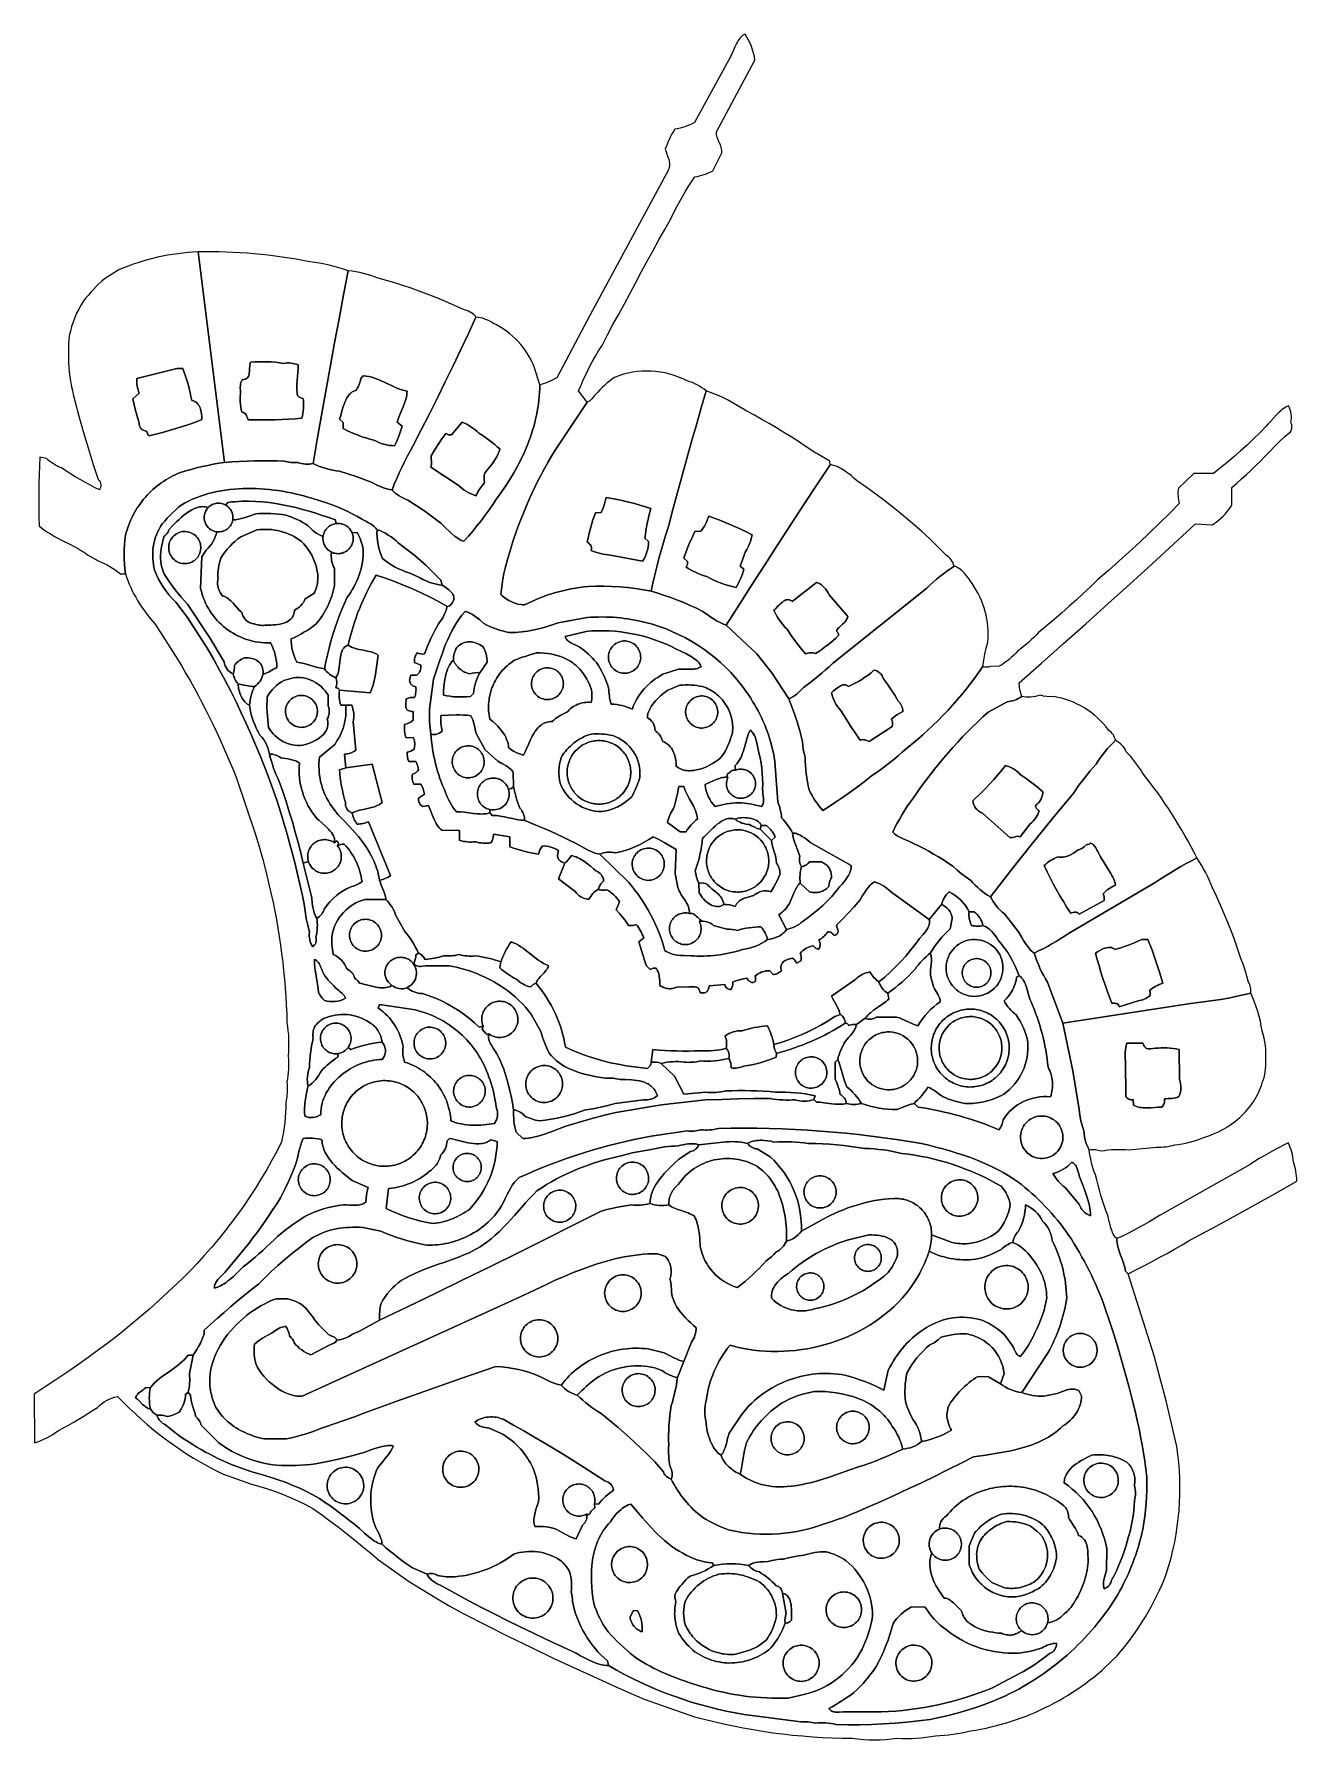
# Model space of a CAD drawing. Header units: inches. Extents: x 37.5 to 70.3, y 17.4 to 61.6.
import ezdxf

# ---------------------------------------------------------------- set-up
doc = ezdxf.new("R2010")
doc.units = ezdxf.units.IN
doc.layers.add('SURFACES_FOR_SKETCHUP', color=7, linetype='Continuous')

msp = doc.modelspace()

# ---------------------------------------------------------------- linework, layer by layer
at = {"layer": 'SURFACES_FOR_SKETCHUP'}
for points, invisible_edges in [([(55.805, 61.519), (56.048, 61.489), (55.831, 61.553)], 3), ([(55.859, 61.583), (55.831, 61.553), (56.004, 61.569)], 10), ([(56.048, 61.489), (56.004, 61.569), (55.831, 61.553)], 10), ([(55.859, 61.583), (56.004, 61.569), (55.889, 61.609)], 3), ([(55.921, 61.63), (55.889, 61.609), (56.004, 61.569)], 10), ([(56.004, 61.569), (55.955, 61.646), (55.921, 61.63)], 8), ([(55.59, 61.076), (56.198, 61.062), (55.623, 61.148)], 3), ([(55.623, 61.148), (56.177, 61.151), (55.657, 61.229)], 3), ([(56.198, 61.062), (56.177, 61.151), (55.623, 61.148)], 10), ([(55.657, 61.229), (56.152, 61.238), (55.694, 61.315)], 3), ([(56.177, 61.151), (56.152, 61.238), (55.657, 61.229)], 10), ([(55.694, 61.315), (56.122, 61.324), (55.734, 61.401)], 3), ([(56.122, 61.324), (55.694, 61.315), (56.152, 61.238)], 3), ([(55.734, 61.401), (56.087, 61.408), (55.756, 61.442)], 3), ([(56.087, 61.408), (55.734, 61.401), (56.122, 61.324)], 3), ([(55.756, 61.442), (56.087, 61.408), (55.78, 61.482)], 3), ([(55.78, 61.482), (56.048, 61.489), (55.805, 61.519)], 3), ([(56.048, 61.489), (55.78, 61.482), (56.087, 61.408)], 3), ([(55.212, 59.114), (55.59, 61.076), (54.639, 59.349)], 9), ([(55.212, 59.114), (56.213, 60.973), (55.59, 61.076)], 10), ([(56.213, 60.973), (56.198, 61.062), (55.59, 61.076)], 10), ([(54.519, 59.291), (55.225, 59.007), (54.579, 59.319)], 3), ([(54.579, 59.319), (55.218, 59.042), (54.639, 59.349)], 3), ([(55.218, 59.042), (54.579, 59.319), (55.225, 59.007)], 3), ([(55.212, 59.114), (54.639, 59.349), (55.213, 59.078)], 3), ([(55.213, 59.078), (54.639, 59.349), (55.218, 59.042)], 3), ([(54.331, 59.222), (53.954, 58.459), (54.394, 59.243)], 3), ([(53.975, 58.391), (54.394, 59.243), (53.954, 58.459)], 3), ([(53.99, 58.926), (53.954, 58.459), (54.331, 59.222)], 11), ([(53.96, 58.86), (53.954, 58.459), (53.99, 58.926)], 3), ([(54.394, 59.243), (53.975, 58.391), (54.777, 57.966)], 11), ([(53.99, 58.926), (54.331, 59.222), (54.023, 58.99)], 3), ([(54.267, 59.204), (54.023, 58.99), (54.331, 59.222)], 3), ([(54.023, 58.99), (54.267, 59.204), (54.058, 59.054)], 3), ([(54.201, 59.189), (54.058, 59.054), (54.267, 59.204)], 3), ([(54.058, 59.054), (54.201, 59.189), (54.096, 59.116)], 3), ([(54.136, 59.177), (54.096, 59.116), (54.201, 59.189)], 2), ([(54.457, 59.265), (54.394, 59.243), (55.259, 58.903)], 10), ([(54.837, 57.982), (55.259, 58.903), (54.394, 59.243)], 11), ([(54.777, 57.966), (54.837, 57.982), (54.394, 59.243)], 10), ([(54.457, 59.265), (55.235, 58.972), (54.519, 59.291)], 3), ([(55.235, 58.972), (54.457, 59.265), (55.259, 58.903)], 3), ([(55.225, 59.007), (54.519, 59.291), (55.235, 58.972)], 3), ([(55.259, 58.903), (54.837, 57.982), (55.287, 58.836)], 3), ([(53.882, 58.657), (53.905, 58.593), (53.906, 58.725)], 2), ([(53.905, 58.593), (53.929, 58.527), (53.906, 58.725)], 10), ([(53.931, 58.793), (53.906, 58.725), (53.929, 58.527)], 10), ([(53.931, 58.793), (53.929, 58.527), (53.96, 58.86)], 3), ([(53.954, 58.459), (53.96, 58.86), (53.929, 58.527)], 3), ([(54.895, 58.001), (55.287, 58.836), (54.837, 57.982)], 3), ([(54.953, 58.022), (55.287, 58.836), (54.895, 58.001)], 3), ([(55.287, 58.836), (54.953, 58.022), (55.314, 58.769)], 3), ([(55.01, 58.045), (55.314, 58.769), (54.953, 58.022)], 3), ([(55.066, 58.072), (55.314, 58.769), (55.01, 58.045)], 3), ([(55.314, 58.769), (55.066, 58.072), (55.357, 58.566)], 11), ([(55.121, 58.1), (55.357, 58.566), (55.066, 58.072)], 2), ([(55.337, 58.702), (55.314, 58.769), (55.357, 58.566)], 10), ([(55.346, 58.669), (55.337, 58.702), (55.357, 58.566)], 10), ([(55.346, 58.669), (55.357, 58.566), (55.353, 58.635)], 3), ([(55.357, 58.601), (55.353, 58.635), (55.357, 58.566)], 2), ([(51.936, 54.358), (53.566, 56.033), (53.967, 58.124)], 3), ([(53.719, 56.307), (53.967, 58.124), (53.566, 56.033)], 3), ([(53.874, 56.58), (53.967, 58.124), (53.719, 56.307)], 3), ([(53.874, 56.58), (54.03, 56.852), (53.967, 58.124)], 10), ([(53.98, 58.156), (53.967, 58.124), (54.566, 57.815)], 10), ([(54.48, 57.684), (53.967, 58.124), (54.398, 57.55)], 3), ([(54.171, 57.134), (53.967, 58.124), (54.03, 56.852)], 3), ([(54.48, 57.684), (54.566, 57.815), (53.967, 58.124)], 10), ([(54.398, 57.55), (53.967, 58.124), (54.32, 57.413)], 3), ([(54.32, 57.413), (53.967, 58.124), (54.245, 57.274)], 3), ([(54.245, 57.274), (53.967, 58.124), (54.171, 57.134)], 3), ([(54.717, 57.953), (54.777, 57.966), (53.975, 58.391)], 10), ([(54.717, 57.953), (53.975, 58.391), (54.656, 57.942)], 3), ([(53.983, 58.357), (54.656, 57.942), (53.975, 58.391)], 3), ([(53.988, 58.189), (53.98, 58.156), (54.656, 57.942)], 10), ([(54.566, 57.815), (54.656, 57.942), (53.98, 58.156)], 10), ([(53.989, 58.323), (54.656, 57.942), (53.983, 58.357)], 3), ([(53.988, 58.189), (54.656, 57.942), (53.993, 58.222)], 3), ([(53.993, 58.289), (54.656, 57.942), (53.989, 58.323)], 3), ([(53.995, 58.256), (54.656, 57.942), (53.993, 58.289)], 3), ([(53.993, 58.222), (54.656, 57.942), (53.995, 58.256)], 3), ([(40.448, 55.791), (40.32, 55.754), (41.204, 52.971)], 10), ([(40.576, 55.824), (40.448, 55.791), (41.204, 52.971)], 10), ([(40.705, 55.854), (40.576, 55.824), (41.204, 52.971)], 10), ([(40.835, 55.882), (40.705, 55.854), (41.204, 52.971)], 10), ([(40.965, 55.907), (40.835, 55.882), (41.204, 52.971)], 10), ([(41.096, 55.928), (40.965, 55.907), (41.204, 52.971)], 10), ([(41.096, 55.928), (41.361, 52.971), (41.227, 55.947)], 3), ([(41.096, 55.928), (41.204, 52.971), (41.361, 52.971)], 9), ([(41.227, 55.947), (41.361, 52.971), (41.359, 55.963)], 3), ([(41.359, 55.963), (41.361, 52.971), (41.491, 55.976)], 3), ([(41.624, 55.986), (41.361, 52.971), (41.757, 55.992)], 3), ([(41.398, 52.869), (41.757, 55.992), (41.361, 52.971)], 3), ([(41.491, 55.976), (41.361, 52.971), (41.624, 55.986)], 3), ([(41.398, 52.869), (41.433, 52.766), (41.757, 55.992)], 10), ([(41.774, 52.018), (41.757, 55.992), (41.433, 52.766)], 11), ([(41.939, 55.995), (41.757, 55.992), (43.121, 53.133)], 10), ([(42.439, 50.534), (42.852, 52.493), (41.757, 55.992)], 3), ([(42.852, 52.493), (42.855, 52.531), (41.757, 55.992)], 10), ([(42.855, 52.531), (42.862, 52.569), (41.757, 55.992)], 10), ([(42.862, 52.569), (42.871, 52.606), (41.757, 55.992)], 10), ([(42.871, 52.606), (42.883, 52.643), (41.757, 55.992)], 10), ([(42.883, 52.643), (42.899, 52.678), (41.757, 55.992)], 10), ([(42.899, 52.678), (43.121, 53.133), (41.757, 55.992)], 11), ([(41.807, 51.952), (41.757, 55.992), (41.792, 51.986)], 3), ([(41.757, 55.992), (41.82, 51.915), (42.439, 50.534)], 3), ([(41.792, 51.986), (41.757, 55.992), (41.774, 52.018)], 3), ([(41.82, 51.915), (41.757, 55.992), (41.807, 51.952)], 3), ([(42.122, 55.995), (41.939, 55.995), (43.121, 53.133)], 10), ([(42.122, 55.995), (43.121, 53.133), (42.304, 55.993)], 3), ([(42.304, 55.993), (43.121, 53.133), (42.487, 55.988)], 3), ([(42.487, 55.988), (43.121, 53.133), (42.669, 55.981)], 3), ([(42.669, 55.981), (43.121, 53.133), (42.851, 55.971)], 3), ([(42.851, 55.971), (43.121, 53.133), (43.033, 55.959)], 3), ([(43.033, 55.959), (43.121, 53.133), (43.215, 55.944)], 3), ([(43.228, 53.14), (43.215, 55.944), (43.121, 53.133)], 3), ([(43.215, 55.944), (43.228, 53.14), (43.396, 55.926)], 3), ([(43.336, 53.145), (43.396, 55.926), (43.228, 53.14)], 3), ([(43.396, 55.926), (43.336, 53.145), (43.577, 55.906)], 3), ([(43.443, 53.145), (43.577, 55.906), (43.336, 53.145)], 3), ([(43.577, 55.906), (43.443, 53.145), (43.758, 55.884)], 3), ([(43.55, 53.143), (43.758, 55.884), (43.443, 53.145)], 3), ([(43.758, 55.884), (43.55, 53.143), (43.939, 55.859)], 3), ([(43.657, 53.138), (43.939, 55.859), (43.55, 53.143)], 3), ([(43.764, 53.129), (43.939, 55.859), (43.657, 53.138)], 3), ([(43.939, 55.859), (43.764, 53.129), (44.119, 55.832)], 3), ([(43.87, 53.118), (44.119, 55.832), (43.764, 53.129)], 3), ([(44.119, 55.832), (43.87, 53.118), (44.299, 55.802)], 3), ([(44.073, 53.112), (44.299, 55.802), (43.87, 53.118)], 11), ([(44.299, 55.802), (44.073, 53.112), (45.416, 54.256)], 11), ([(44.479, 55.77), (44.299, 55.802), (45.416, 54.256)], 10), ([(53.566, 56.033), (51.936, 54.358), (53.415, 55.758)], 3), ([(39.696, 55.529), (39.329, 55.298), (40.165, 52.708)], 10), ([(39.819, 55.58), (39.696, 55.529), (40.165, 52.708)], 10), ([(39.943, 55.628), (39.819, 55.58), (41.204, 52.971)], 10), ([(40.165, 52.708), (41.204, 52.971), (39.819, 55.58)], 10), ([(40.068, 55.673), (39.943, 55.628), (41.204, 52.971)], 10), ([(40.193, 55.715), (40.068, 55.673), (41.204, 52.971)], 10), ([(40.32, 55.754), (40.193, 55.715), (41.204, 52.971)], 10), ([(44.479, 55.77), (45.416, 54.256), (44.658, 55.735)], 3), ([(45.535, 54.881), (44.658, 55.735), (45.416, 54.256)], 3), ([(44.658, 55.735), (45.535, 54.881), (44.786, 55.718)], 3), ([(44.786, 55.718), (45.535, 54.881), (44.912, 55.699)], 3), ([(45.038, 55.675), (44.912, 55.699), (45.535, 54.881)], 10), ([(45.163, 55.648), (45.038, 55.675), (45.535, 54.881)], 10), ([(45.163, 55.648), (45.535, 54.881), (45.288, 55.618)], 3), ([(45.288, 55.618), (45.535, 54.881), (45.411, 55.584)], 3), ([(45.534, 55.546), (45.411, 55.584), (45.535, 54.881)], 10), ([(45.656, 55.505), (45.534, 55.546), (45.535, 54.881)], 2), ([(45.656, 55.505), (45.535, 54.881), (45.755, 55.492)], 2), ([(45.854, 55.477), (45.755, 55.492), (45.535, 54.881)], 10), ([(45.854, 55.477), (45.535, 54.881), (45.952, 55.457)], 3), ([(46.05, 55.435), (45.952, 55.457), (45.535, 54.881)], 10), ([(46.05, 55.435), (45.535, 54.881), (46.146, 55.41)], 3), ([(46.242, 55.381), (46.146, 55.41), (45.535, 54.881)], 10), ([(46.242, 55.381), (45.535, 54.881), (46.337, 55.349)], 3), ([(46.431, 55.315), (46.337, 55.349), (45.535, 54.881)], 10), ([(53.415, 55.758), (51.936, 54.358), (53.266, 55.482)], 3), ([(53.266, 55.482), (51.936, 54.358), (53.119, 55.204)], 3), ([(38.977, 54.95), (38.911, 54.876), (40.165, 52.708)], 10), ([(39.044, 55.022), (38.977, 54.95), (40.165, 52.708)], 10), ([(39.044, 55.022), (40.165, 52.708), (39.113, 55.094)], 3), ([(39.113, 55.094), (40.165, 52.708), (39.183, 55.163)], 3), ([(39.183, 55.163), (40.165, 52.708), (39.255, 55.231)], 3), ([(39.255, 55.231), (40.165, 52.708), (39.329, 55.298)], 3), ([(45.535, 54.881), (45.416, 54.256), (46.647, 55.256)], 10), ([(46.861, 55.193), (46.647, 55.256), (45.416, 54.256)], 10), ([(47.074, 55.126), (46.861, 55.193), (45.416, 54.256)], 10), ([(45.416, 54.256), (46.264, 52.74), (47.074, 55.126)], 11), ([(46.431, 55.315), (45.535, 54.881), (46.647, 55.256)], 3), ([(46.264, 52.74), (46.335, 52.718), (47.074, 55.126)], 10), ([(47.286, 55.054), (47.074, 55.126), (46.335, 52.718)], 10), ([(46.406, 52.692), (47.286, 55.054), (46.335, 52.718)], 3), ([(46.477, 52.663), (47.286, 55.054), (46.406, 52.692)], 3), ([(47.496, 54.979), (47.286, 55.054), (46.477, 52.663)], 10), ([(46.477, 52.663), (46.618, 52.6), (47.496, 54.979)], 10), ([(47.496, 54.979), (46.618, 52.6), (47.705, 54.9)], 3), ([(46.618, 52.6), (46.758, 52.533), (47.705, 54.9)], 10), ([(46.758, 52.533), (48.378, 53.042), (47.705, 54.9)], 11), ([(47.912, 54.818), (47.705, 54.9), (48.378, 53.042)], 10), ([(53.119, 55.204), (51.936, 54.358), (52.973, 54.926)], 3), ([(52.973, 54.926), (51.936, 54.358), (52.83, 54.647)], 3), ([(38.605, 54.401), (40.165, 52.708), (38.66, 54.511)], 3), ([(38.66, 54.511), (40.165, 52.708), (38.719, 54.619)], 3), ([(38.847, 54.8), (38.719, 54.619), (40.165, 52.708)], 11), ([(38.784, 54.723), (38.719, 54.619), (38.847, 54.8)], 2), ([(38.911, 54.876), (38.847, 54.8), (40.165, 52.708)], 10), ([(48.118, 54.731), (47.912, 54.818), (48.578, 53.461)], 10), ([(48.378, 53.042), (48.578, 53.461), (47.912, 54.818)], 10), ([(48.578, 53.461), (48.775, 53.881), (48.118, 54.731)], 10), ([(48.626, 54.507), (48.118, 54.731), (48.775, 53.881)], 10), ([(48.674, 54.492), (48.626, 54.507), (48.775, 53.881)], 10), ([(48.724, 54.474), (48.674, 54.492), (48.775, 53.881)], 10), ([(48.724, 54.474), (48.775, 53.881), (48.774, 54.454)], 3), ([(48.774, 54.454), (48.775, 53.881), (48.822, 54.432)], 3), ([(52.675, 54.382), (52.83, 54.647), (51.936, 54.358)], 10), ([(38.474, 54.057), (38.441, 53.939), (40.165, 52.708)], 10), ([(38.512, 54.174), (38.474, 54.057), (40.165, 52.708)], 10), ([(38.556, 54.289), (38.512, 54.174), (40.165, 52.708)], 10), ([(38.556, 54.289), (40.165, 52.708), (38.605, 54.401)], 3), ([(44.121, 53.112), (45.416, 54.256), (44.073, 53.112)], 3), ([(44.169, 53.109), (45.416, 54.256), (44.121, 53.112)], 3), ([(44.216, 53.103), (45.416, 54.256), (44.169, 53.109)], 3), ([(45.416, 54.256), (44.216, 53.103), (45.299, 53.632)], 3), ([(45.416, 54.256), (45.299, 53.632), (46.119, 52.77)], 10), ([(46.119, 52.77), (46.192, 52.758), (45.416, 54.256)], 10), ([(46.192, 52.758), (46.264, 52.74), (45.416, 54.256)], 10), ([(48.822, 54.432), (48.775, 53.881), (48.867, 54.405)], 3), ([(48.867, 54.405), (48.775, 53.881), (48.907, 54.375)], 3), ([(48.775, 53.881), (48.97, 54.303), (48.907, 54.375)], 10), ([(49.029, 54.296), (48.97, 54.303), (48.775, 53.881)], 8), ([(49.029, 54.296), (48.775, 53.881), (49.087, 54.286)], 3), ([(49.145, 54.271), (49.087, 54.286), (48.775, 53.881)], 10), ([(49.201, 54.253), (49.145, 54.271), (48.775, 53.881)], 10), ([(49.201, 54.253), (48.775, 53.881), (49.256, 54.232)], 3), ([(49.256, 54.232), (48.775, 53.881), (49.31, 54.207)], 3), ([(49.31, 54.207), (48.775, 53.881), (49.362, 54.178)], 3), ([(49.362, 54.178), (48.775, 53.881), (49.412, 54.146)], 3), ([(49.412, 54.146), (48.775, 53.881), (49.504, 54.101)], 3), ([(49.504, 54.101), (48.775, 53.881), (49.593, 54.051)], 3), ([(49.593, 54.051), (48.775, 53.881), (49.68, 53.997)], 3), ([(48.942, 54.341), (48.907, 54.375), (48.97, 54.303)], 10), ([(48.957, 54.323), (48.942, 54.341), (48.97, 54.303)], 2), ([(51.071, 52.728), (52.071, 53.285), (51.936, 54.358)], 3), ([(52.526, 54.115), (52.675, 54.382), (51.936, 54.358)], 10), ([(52.155, 53.429), (51.936, 54.358), (52.071, 53.285)], 3), ([(52.243, 53.57), (51.936, 54.358), (52.155, 53.429)], 3), ([(52.382, 53.844), (51.936, 54.358), (52.243, 53.57)], 3), ([(52.526, 54.115), (51.936, 54.358), (52.382, 53.844)], 3), ([(38.392, 53.513), (40.165, 52.708), (38.397, 53.615)], 3), ([(38.397, 53.615), (40.165, 52.708), (38.404, 53.717)], 3), ([(38.414, 53.819), (38.404, 53.717), (38.441, 53.939)], 2), ([(38.404, 53.717), (40.165, 52.708), (38.441, 53.939)], 11), ([(44.264, 53.093), (45.299, 53.632), (44.216, 53.103)], 3), ([(44.31, 53.081), (45.299, 53.632), (44.264, 53.093)], 3), ([(44.356, 53.066), (45.299, 53.632), (44.31, 53.081)], 3), ([(45.299, 53.632), (44.356, 53.066), (45.184, 53.006)], 3), ([(45.299, 53.632), (45.184, 53.006), (46.046, 52.776)], 10), ([(46.046, 52.776), (46.119, 52.77), (45.299, 53.632)], 10), ([(48.578, 53.461), (49.68, 53.997), (48.775, 53.881)], 3), ([(49.68, 53.997), (48.578, 53.461), (49.763, 53.939)], 3), ([(49.763, 53.939), (48.578, 53.461), (49.844, 53.878)], 3), ([(49.844, 53.878), (48.578, 53.461), (49.921, 53.812)], 3), ([(49.921, 53.812), (48.578, 53.461), (49.995, 53.743)], 3), ([(49.995, 53.743), (48.578, 53.461), (50.065, 53.671)], 3), ([(50.065, 53.671), (48.578, 53.461), (50.132, 53.595)], 3), ([(50.132, 53.595), (48.578, 53.461), (50.195, 53.516)], 3), ([(38.389, 53.41), (40.165, 52.708), (38.392, 53.513)], 3), ([(38.389, 53.308), (40.165, 52.708), (38.389, 53.41)], 3), ([(38.391, 53.206), (40.165, 52.708), (38.389, 53.308)], 3), ([(38.395, 53.104), (40.165, 52.708), (38.391, 53.206)], 3), ([(42.899, 52.678), (43.109, 53.097), (43.121, 53.133)], 9), ([(43.55, 53.143), (43.071, 52.779), (43.657, 53.138)], 3), ([(43.08, 52.809), (43.071, 52.779), (43.55, 53.143)], 10), ([(43.657, 53.138), (43.071, 52.779), (43.764, 53.129)], 3), ([(43.764, 53.129), (43.071, 52.779), (44.32, 52.457)], 11), ([(43.55, 53.143), (43.443, 53.145), (43.08, 52.809)], 10), ([(43.086, 52.841), (43.08, 52.809), (43.443, 53.145)], 10), ([(43.443, 53.145), (43.336, 53.145), (43.086, 52.841)], 10), ([(43.091, 52.91), (43.086, 52.841), (43.336, 53.145)], 10), ([(43.091, 52.91), (43.336, 53.145), (43.093, 52.984)], 3), ([(43.336, 53.145), (43.228, 53.14), (43.093, 52.984)], 10), ([(43.093, 52.984), (43.228, 53.14), (43.096, 53.022)], 3), ([(43.096, 53.022), (43.228, 53.14), (43.101, 53.06)], 3), ([(43.109, 53.097), (43.101, 53.06), (43.228, 53.14)], 10), ([(43.228, 53.14), (43.121, 53.133), (43.109, 53.097)], 8), ([(43.87, 53.118), (43.764, 53.129), (44.322, 52.558)], 10), ([(44.32, 52.457), (44.322, 52.558), (43.764, 53.129)], 10), ([(43.87, 53.118), (43.977, 53.103), (44.025, 53.109)], 8), ([(43.87, 53.118), (44.025, 53.109), (44.073, 53.112)], 9), ([(44.328, 52.66), (43.977, 53.103), (43.87, 53.118)], 9), ([(44.322, 52.558), (44.328, 52.66), (43.87, 53.118)], 10), ([(48.378, 53.042), (50.31, 53.35), (48.578, 53.461)], 3), ([(50.31, 53.35), (48.378, 53.042), (50.361, 53.262)], 3), ([(50.361, 53.262), (48.378, 53.042), (50.408, 53.172)], 3), ([(50.408, 53.172), (48.378, 53.042), (50.451, 53.079)], 3), ([(50.195, 53.516), (48.578, 53.461), (50.254, 53.434)], 3), ([(50.254, 53.434), (48.578, 53.461), (50.31, 53.35)], 3), ([(51.989, 53.139), (52.071, 53.285), (51.071, 52.728)], 10), ([(51.989, 53.139), (51.071, 52.728), (51.912, 52.992)], 3), ([(38.402, 53.003), (40.165, 52.708), (38.395, 53.104)], 3), ([(38.412, 52.901), (40.165, 52.708), (38.402, 53.003)], 3), ([(38.423, 52.8), (40.165, 52.708), (38.412, 52.901)], 3), ([(38.437, 52.699), (40.165, 52.708), (38.423, 52.8)], 3), ([(38.454, 52.598), (40.165, 52.708), (38.437, 52.699)], 3), ([(38.472, 52.497), (40.165, 52.708), (38.454, 52.598)], 3), ([(40.165, 52.708), (38.472, 52.497), (40.164, 52.66)], 3), ([(40.164, 52.66), (40.167, 52.612), (41.204, 52.971)], 10), ([(40.165, 52.708), (40.164, 52.66), (41.204, 52.971)], 2), ([(40.167, 52.612), (40.171, 52.564), (41.204, 52.971)], 10), ([(40.171, 52.564), (40.178, 52.516), (41.204, 52.971)], 10), ([(40.178, 52.516), (40.188, 52.469), (41.204, 52.971)], 10), ([(40.188, 52.469), (40.199, 52.422), (41.204, 52.971)], 10), ([(40.199, 52.422), (40.213, 52.376), (41.204, 52.971)], 10), ([(40.213, 52.376), (40.23, 52.331), (41.204, 52.971)], 10), ([(41.496, 52.559), (41.204, 52.971), (40.23, 52.331)], 11), ([(41.361, 52.971), (41.204, 52.971), (41.398, 52.869)], 2), ([(41.433, 52.766), (41.398, 52.869), (41.204, 52.971)], 10), ([(41.496, 52.559), (41.466, 52.663), (41.204, 52.971)], 10), ([(41.433, 52.766), (41.204, 52.971), (41.466, 52.663)], 3), ([(41.466, 52.663), (41.774, 52.018), (41.433, 52.766)], 3), ([(42.855, 52.416), (43.016, 52.71), (42.852, 52.454)], 3), ([(43.016, 52.71), (42.985, 52.695), (42.852, 52.454)], 10), ([(42.852, 52.493), (42.852, 52.454), (42.985, 52.695)], 10), ([(42.855, 52.531), (42.852, 52.493), (42.985, 52.695)], 10), ([(42.861, 52.377), (43.016, 52.71), (42.855, 52.416)], 3), ([(42.855, 52.531), (42.985, 52.695), (42.862, 52.569)], 3), ([(43.04, 52.729), (42.861, 52.377), (43.583, 51.634)], 11), ([(43.04, 52.729), (43.016, 52.71), (42.861, 52.377)], 10), ([(42.862, 52.569), (42.985, 52.695), (42.871, 52.606)], 3), ([(42.947, 52.684), (42.871, 52.606), (42.985, 52.695)], 3), ([(42.883, 52.643), (42.871, 52.606), (42.947, 52.684)], 10), ([(42.899, 52.678), (42.883, 52.643), (42.947, 52.684)], 2), ([(42.899, 52.678), (43.101, 53.06), (43.109, 53.097)], 9), ([(42.899, 52.678), (43.096, 53.022), (43.101, 53.06)], 9), ([(43.096, 53.022), (42.899, 52.678), (43.093, 52.984)], 3), ([(43.093, 52.984), (42.899, 52.678), (43.091, 52.91)], 3), ([(43.091, 52.91), (42.899, 52.678), (43.086, 52.841)], 3), ([(42.947, 52.684), (43.086, 52.841), (42.899, 52.678)], 3), ([(43.086, 52.841), (42.947, 52.684), (43.08, 52.809)], 3), ([(42.947, 52.684), (42.985, 52.695), (43.08, 52.809)], 10), ([(43.071, 52.779), (43.08, 52.809), (42.985, 52.695)], 10), ([(42.985, 52.695), (43.016, 52.71), (43.071, 52.779)], 10), ([(43.058, 52.753), (43.071, 52.779), (43.016, 52.71)], 10), ([(43.04, 52.729), (43.058, 52.753), (43.016, 52.71)], 2), ([(43.058, 52.753), (43.04, 52.729), (43.583, 51.634)], 10), ([(43.058, 52.753), (44.32, 52.457), (43.071, 52.779)], 3), ([(44.32, 52.457), (43.058, 52.753), (44.322, 52.407)], 3), ([(43.583, 51.634), (44.322, 52.407), (43.058, 52.753)], 11), ([(43.977, 53.103), (44.346, 52.863), (44.025, 53.109)], 3), ([(44.328, 52.66), (44.346, 52.863), (43.977, 53.103)], 10), ([(44.025, 53.109), (44.346, 52.863), (44.073, 53.112)], 3), ([(44.121, 53.112), (44.073, 53.112), (44.346, 52.863)], 10), ([(44.169, 53.109), (44.121, 53.112), (44.346, 52.863)], 10), ([(44.169, 53.109), (44.346, 52.863), (44.216, 53.103)], 3), ([(44.216, 53.103), (44.353, 52.964), (44.264, 53.093)], 3), ([(44.353, 52.964), (44.216, 53.103), (44.346, 52.863)], 3), ([(44.31, 53.081), (44.264, 53.093), (44.353, 52.964)], 10), ([(44.356, 53.066), (44.31, 53.081), (44.353, 52.964)], 2), ([(44.346, 52.863), (44.328, 52.66), (45.072, 52.381)], 10), ([(44.353, 52.964), (44.346, 52.863), (45.184, 53.006)], 10), ([(45.072, 52.381), (45.184, 53.006), (44.346, 52.863)], 10), ([(44.353, 52.964), (45.184, 53.006), (44.356, 53.066)], 3), ([(45.184, 53.006), (45.072, 52.381), (45.718, 52.333)], 10), ([(45.758, 52.363), (45.963, 52.627), (45.184, 53.006)], 11), ([(45.973, 52.669), (45.184, 53.006), (45.963, 52.627)], 3), ([(45.738, 52.349), (45.758, 52.363), (45.184, 53.006)], 10), ([(45.718, 52.333), (45.738, 52.349), (45.184, 53.006)], 10), ([(45.981, 52.711), (45.184, 53.006), (45.973, 52.669)], 3), ([(45.981, 52.711), (46.046, 52.776), (45.184, 53.006)], 10), ([(46.477, 52.663), (46.406, 52.692), (45.898, 52.47)], 10), ([(45.898, 52.47), (46.406, 52.692), (45.918, 52.508)], 3), ([(46.406, 52.692), (46.335, 52.718), (45.918, 52.508)], 10), ([(45.918, 52.508), (46.335, 52.718), (45.936, 52.546)], 3), ([(45.936, 52.546), (46.264, 52.74), (45.951, 52.586)], 3), ([(46.264, 52.74), (45.936, 52.546), (46.335, 52.718)], 3), ([(45.951, 52.586), (46.192, 52.758), (45.963, 52.627)], 3), ([(46.192, 52.758), (45.951, 52.586), (46.264, 52.74)], 3), ([(46.119, 52.77), (45.973, 52.669), (45.963, 52.627)], 9), ([(46.119, 52.77), (45.963, 52.627), (46.192, 52.758)], 3), ([(46.119, 52.77), (45.981, 52.711), (45.973, 52.669)], 9), ([(46.119, 52.77), (46.046, 52.776), (45.981, 52.711)], 8), ([(46.898, 52.47), (48.378, 53.042), (46.758, 52.533)], 3), ([(46.969, 52.442), (48.378, 53.042), (46.898, 52.47)], 3), ([(47.04, 52.417), (48.378, 53.042), (46.969, 52.442)], 3), ([(47.04, 52.417), (47.111, 52.396), (48.378, 53.042)], 10), ([(47.183, 52.379), (48.378, 53.042), (47.111, 52.396)], 3), ([(48.175, 52.624), (48.378, 53.042), (47.183, 52.379)], 10), ([(48.175, 52.624), (48.73, 51.522), (48.378, 53.042)], 3), ([(50.451, 53.079), (48.378, 53.042), (50.489, 52.984)], 3), ([(48.786, 51.492), (50.489, 52.984), (48.378, 53.042)], 11), ([(48.73, 51.522), (48.786, 51.492), (48.378, 53.042)], 10), ([(48.841, 51.459), (50.489, 52.984), (48.786, 51.492)], 3), ([(50.489, 52.984), (48.841, 51.459), (50.621, 52.348)], 11), ([(50.625, 52.448), (50.627, 52.548), (50.489, 52.984)], 8), ([(50.625, 52.448), (50.489, 52.984), (50.621, 52.348)], 3), ([(51.019, 52.698), (50.965, 52.671), (51.634, 52.386)], 10), ([(51.019, 52.698), (51.634, 52.386), (51.071, 52.728)], 3), ([(51.912, 52.992), (51.071, 52.728), (51.837, 52.843)], 3), ([(51.837, 52.843), (51.071, 52.728), (51.766, 52.692)], 3), ([(51.766, 52.692), (51.071, 52.728), (51.698, 52.54)], 3), ([(51.698, 52.54), (51.071, 52.728), (51.634, 52.386)], 3), ([(52.919, 52.848), (52.309, 52.531), (54.566, 51.071)], 11), ([(52.309, 52.531), (52.919, 52.848), (52.371, 52.586)], 3), ([(52.8, 52.818), (52.371, 52.586), (52.919, 52.848)], 3), ([(52.371, 52.586), (52.8, 52.818), (52.435, 52.639)], 3), ([(52.683, 52.782), (52.435, 52.639), (52.8, 52.818)], 3), ([(52.5, 52.69), (52.435, 52.639), (52.683, 52.782)], 10), ([(52.567, 52.739), (52.5, 52.69), (52.683, 52.782)], 2), ([(53.039, 52.871), (52.919, 52.848), (54.566, 51.071)], 10), ([(53.039, 52.871), (54.566, 51.071), (53.159, 52.888)], 3), ([(53.28, 52.898), (53.159, 52.888), (54.566, 51.071)], 10), ([(53.28, 52.898), (54.566, 51.071), (53.401, 52.902)], 3), ([(53.401, 52.902), (54.691, 51.51), (53.522, 52.899)], 3), ([(54.691, 51.51), (53.401, 52.902), (54.566, 51.071)], 3), ([(53.522, 52.899), (54.691, 51.51), (53.642, 52.89)], 3), ([(53.642, 52.89), (54.691, 51.51), (53.762, 52.875)], 3), ([(53.762, 52.875), (54.691, 51.51), (53.881, 52.853)], 3), ([(53.881, 52.853), (54.691, 51.51), (53.999, 52.824)], 3), ([(53.999, 52.824), (54.691, 51.51), (54.116, 52.79)], 3), ([(54.116, 52.79), (54.691, 51.51), (54.231, 52.748)], 3), ([(54.231, 52.748), (54.691, 51.51), (54.345, 52.701)], 3), ([(54.456, 52.647), (54.345, 52.701), (54.819, 51.948)], 10), ([(54.819, 51.948), (54.345, 52.701), (54.691, 51.51)], 3), ([(38.493, 52.397), (40.164, 52.66), (38.472, 52.497)], 3), ([(40.164, 52.66), (38.493, 52.397), (40.167, 52.612)], 3), ([(40.167, 52.612), (38.493, 52.397), (40.067, 52.181)], 11), ([(38.517, 52.298), (40.067, 52.181), (38.493, 52.397)], 3), ([(38.543, 52.199), (40.067, 52.181), (38.517, 52.298)], 3), ([(40.067, 52.181), (40.171, 52.564), (40.167, 52.612)], 9), ([(40.067, 52.181), (40.178, 52.516), (40.171, 52.564)], 9), ([(40.067, 52.181), (40.188, 52.469), (40.178, 52.516)], 9), ([(40.067, 52.181), (40.199, 52.422), (40.188, 52.469)], 9), ([(40.067, 52.181), (40.213, 52.376), (40.199, 52.422)], 9), ([(40.067, 52.181), (40.23, 52.331), (40.213, 52.376)], 8), ([(40.067, 52.181), (40.095, 52.028), (40.23, 52.331)], 2), ([(40.13, 51.877), (40.23, 52.331), (40.095, 52.028)], 3), ([(40.13, 51.877), (40.173, 51.728), (40.23, 52.331)], 10), ([(40.23, 52.331), (40.173, 51.728), (41.008, 51.357)], 11), ([(41.524, 52.454), (41.496, 52.559), (40.23, 52.331)], 10), ([(41.55, 52.349), (41.524, 52.454), (40.23, 52.331)], 10), ([(41.573, 52.243), (41.55, 52.349), (40.23, 52.331)], 10), ([(40.23, 52.331), (41.008, 51.357), (41.573, 52.243)], 11), ([(41.594, 52.137), (41.573, 52.243), (41.008, 51.357)], 10), ([(41.496, 52.559), (41.753, 52.047), (41.466, 52.663)], 3), ([(41.774, 52.018), (41.466, 52.663), (41.753, 52.047)], 3), ([(41.524, 52.454), (41.753, 52.047), (41.496, 52.559)], 3), ([(41.55, 52.349), (41.728, 52.074), (41.524, 52.454)], 3), ([(41.753, 52.047), (41.524, 52.454), (41.728, 52.074)], 3), ([(41.573, 52.243), (41.701, 52.096), (41.55, 52.349)], 3), ([(41.728, 52.074), (41.55, 52.349), (41.701, 52.096)], 3), ([(41.573, 52.243), (41.594, 52.137), (41.634, 52.128)], 8), ([(41.573, 52.243), (41.634, 52.128), (41.669, 52.114)], 9), ([(41.573, 52.243), (41.669, 52.114), (41.701, 52.096)], 9), ([(42.852, 52.493), (42.439, 50.534), (42.852, 52.454)], 3), ([(42.85, 52.241), (42.852, 52.454), (42.439, 50.534)], 11), ([(42.85, 52.241), (42.439, 50.534), (42.849, 52.173)], 3), ([(42.85, 52.241), (42.849, 52.173), (43.409, 51.633)], 10), ([(42.85, 52.241), (42.854, 52.309), (42.852, 52.454)], 10), ([(42.85, 52.241), (43.409, 51.633), (42.854, 52.309)], 3), ([(42.854, 52.309), (42.855, 52.416), (42.852, 52.454)], 9), ([(42.854, 52.309), (42.861, 52.377), (42.855, 52.416)], 8), ([(42.854, 52.309), (43.583, 51.634), (42.861, 52.377)], 3), ([(43.583, 51.634), (42.854, 52.309), (43.409, 51.633)], 3), ([(44.322, 52.407), (43.583, 51.634), (44.326, 52.357)], 3), ([(43.757, 51.638), (44.326, 52.357), (43.583, 51.634)], 3), ([(44.333, 52.307), (44.326, 52.357), (43.757, 51.638)], 10), ([(44.342, 52.257), (44.333, 52.307), (43.757, 51.638)], 10), ([(43.757, 51.638), (43.932, 51.644), (44.342, 52.257)], 10), ([(43.932, 51.644), (44.106, 51.653), (44.342, 52.257)], 10), ([(44.373, 52.232), (44.342, 52.257), (44.106, 51.653)], 10), ([(44.373, 52.232), (44.106, 51.653), (44.491, 51.933)], 11), ([(44.32, 52.457), (44.484, 52.191), (44.322, 52.558)], 3), ([(44.32, 52.457), (44.322, 52.407), (44.484, 52.191)], 10), ([(44.328, 52.66), (44.322, 52.558), (45.072, 52.381)], 10), ([(44.484, 52.191), (45.072, 52.381), (44.322, 52.558)], 11), ([(44.322, 52.407), (44.326, 52.357), (44.484, 52.191)], 10), ([(44.326, 52.357), (44.333, 52.307), (44.445, 52.199)], 10), ([(44.445, 52.199), (44.484, 52.191), (44.326, 52.357)], 10), ([(44.408, 52.213), (44.445, 52.199), (44.333, 52.307)], 10), ([(44.342, 52.257), (44.373, 52.232), (44.333, 52.307)], 2), ([(44.373, 52.232), (44.408, 52.213), (44.333, 52.307)], 10), ([(44.494, 51.998), (44.373, 52.232), (44.491, 51.933)], 3), ([(44.494, 52.062), (44.373, 52.232), (44.494, 51.998)], 3), ([(44.373, 52.232), (44.494, 52.062), (44.408, 52.213)], 3), ([(44.49, 52.127), (45.072, 52.381), (44.484, 52.191)], 3), ([(44.494, 52.062), (45.072, 52.381), (44.49, 52.127)], 3), ([(45.072, 52.381), (44.494, 52.062), (44.961, 51.755)], 3), ([(45.072, 52.381), (44.961, 51.755), (45.526, 51.979)], 10), ([(45.526, 51.979), (45.547, 52.038), (45.072, 52.381)], 10), ([(45.547, 52.038), (45.569, 52.096), (45.072, 52.381)], 10), ([(45.569, 52.096), (45.593, 52.151), (45.072, 52.381)], 10), ([(45.593, 52.151), (45.62, 52.204), (45.072, 52.381)], 10), ([(45.62, 52.204), (45.649, 52.252), (45.072, 52.381)], 10), ([(45.649, 52.252), (45.682, 52.295), (45.072, 52.381)], 10), ([(45.682, 52.295), (45.718, 52.333), (45.072, 52.381)], 10), ([(45.912, 51.235), (45.851, 52.399), (45.547, 52.038)], 11), ([(45.569, 52.096), (45.547, 52.038), (45.851, 52.399)], 10), ([(45.593, 52.151), (45.569, 52.096), (45.851, 52.399)], 10), ([(45.593, 52.151), (45.851, 52.399), (45.62, 52.204)], 3), ([(45.62, 52.204), (45.851, 52.399), (45.649, 52.252)], 3), ([(45.649, 52.252), (45.851, 52.399), (45.682, 52.295)], 3), ([(45.682, 52.295), (45.851, 52.399), (45.718, 52.333)], 3), ([(45.738, 52.349), (45.718, 52.333), (45.851, 52.399)], 10), ([(45.738, 52.349), (45.851, 52.399), (45.758, 52.363)], 3), ([(45.951, 52.586), (45.963, 52.627), (45.758, 52.363)], 10), ([(45.758, 52.363), (45.78, 52.375), (45.951, 52.586)], 10), ([(45.758, 52.363), (45.851, 52.399), (45.78, 52.375)], 3), ([(45.936, 52.546), (45.951, 52.586), (45.78, 52.375)], 10), ([(45.936, 52.546), (45.78, 52.375), (45.918, 52.508)], 3), ([(45.802, 52.385), (45.918, 52.508), (45.78, 52.375)], 3), ([(45.78, 52.375), (45.851, 52.399), (45.802, 52.385)], 3), ([(45.918, 52.508), (45.802, 52.385), (45.898, 52.47)], 3), ([(45.875, 52.434), (45.898, 52.47), (45.802, 52.385)], 10), ([(45.826, 52.393), (45.875, 52.434), (45.802, 52.385)], 3), ([(45.826, 52.393), (45.802, 52.385), (45.851, 52.399)], 2), ([(45.851, 52.399), (45.875, 52.434), (45.826, 52.393)], 2), ([(45.851, 52.399), (46.995, 51.775), (46.618, 52.6)], 11), ([(45.875, 52.434), (45.851, 52.399), (46.618, 52.6)], 10), ([(46.011, 51.199), (46.112, 51.166), (45.851, 52.399)], 10), ([(45.912, 51.235), (46.011, 51.199), (45.851, 52.399)], 10), ([(46.957, 51.676), (46.995, 51.775), (45.851, 52.399)], 10), ([(46.941, 51.627), (45.851, 52.399), (46.112, 51.166)], 11), ([(46.957, 51.676), (45.851, 52.399), (46.941, 51.627)], 3), ([(46.618, 52.6), (46.477, 52.663), (45.875, 52.434)], 10), ([(45.898, 52.47), (45.875, 52.434), (46.477, 52.663)], 10), ([(46.758, 52.533), (46.618, 52.6), (46.995, 51.775)], 10), ([(46.758, 52.533), (47.079, 51.973), (46.898, 52.47)], 3), ([(46.995, 51.775), (47.079, 51.973), (46.758, 52.533)], 10), ([(47.119, 52.073), (46.898, 52.47), (47.079, 51.973)], 3), ([(46.898, 52.47), (47.119, 52.073), (46.969, 52.442)], 3), ([(47.136, 52.123), (47.151, 52.174), (46.969, 52.442)], 10), ([(47.136, 52.123), (46.969, 52.442), (47.119, 52.073)], 3), ([(47.04, 52.417), (46.969, 52.442), (47.151, 52.174)], 10), ([(47.164, 52.225), (47.174, 52.276), (47.04, 52.417)], 10), ([(47.151, 52.174), (47.164, 52.225), (47.04, 52.417)], 10), ([(47.111, 52.396), (47.04, 52.417), (47.174, 52.276)], 10), ([(47.18, 52.327), (47.183, 52.379), (47.111, 52.396)], 8), ([(47.18, 52.327), (47.111, 52.396), (47.174, 52.276)], 3), ([(47.164, 52.225), (47.969, 52.208), (47.174, 52.276)], 3), ([(47.174, 52.276), (47.969, 52.208), (47.18, 52.327)], 3), ([(47.18, 52.327), (47.969, 52.208), (47.183, 52.379)], 3), ([(47.969, 52.208), (48.175, 52.624), (47.183, 52.379)], 10), ([(47.969, 52.208), (48.612, 51.574), (48.175, 52.624)], 3), ([(48.672, 51.549), (48.175, 52.624), (48.612, 51.574)], 3), ([(48.672, 51.549), (48.73, 51.522), (48.175, 52.624)], 10), ([(50.614, 52.249), (50.621, 52.348), (48.841, 51.459)], 10), ([(48.841, 51.459), (48.893, 51.422), (50.614, 52.249)], 10), ([(50.605, 52.149), (50.614, 52.249), (48.893, 51.422)], 10), ([(50.578, 51.951), (51.634, 52.386), (50.593, 52.05)], 3), ([(51.634, 52.386), (50.578, 51.951), (51.861, 52.093)], 3), ([(50.593, 52.05), (51.634, 52.386), (50.605, 52.149)], 3), ([(50.605, 52.149), (51.634, 52.386), (50.614, 52.249)], 3), ([(50.855, 52.622), (50.614, 52.249), (50.911, 52.646)], 3), ([(50.911, 52.646), (50.614, 52.249), (51.634, 52.386)], 11), ([(50.614, 52.249), (50.855, 52.622), (50.621, 52.348)], 3), ([(50.799, 52.601), (50.621, 52.348), (50.855, 52.622)], 3), ([(50.742, 52.581), (50.621, 52.348), (50.799, 52.601)], 3), ([(50.621, 52.348), (50.742, 52.581), (50.625, 52.448)], 3), ([(50.685, 52.564), (50.625, 52.448), (50.742, 52.581)], 3), ([(50.685, 52.564), (50.627, 52.548), (50.625, 52.448)], 8), ([(50.965, 52.671), (50.911, 52.646), (51.634, 52.386)], 10), ([(51.977, 52.178), (54.566, 51.071), (52.025, 52.235)], 3), ([(52.05, 52.265), (52.025, 52.235), (52.077, 52.294)], 2), ([(52.025, 52.235), (54.566, 51.071), (52.077, 52.294)], 11), ([(52.077, 52.294), (54.566, 51.071), (52.132, 52.356)], 3), ([(52.132, 52.356), (54.566, 51.071), (52.189, 52.416)], 3), ([(52.189, 52.416), (54.566, 51.071), (52.248, 52.475)], 3), ([(52.248, 52.475), (54.566, 51.071), (52.309, 52.531)], 3), ([(54.456, 52.647), (54.819, 51.948), (54.523, 52.626)], 3), ([(54.523, 52.626), (54.819, 51.948), (54.589, 52.602)], 3), ([(54.653, 52.574), (54.589, 52.602), (54.819, 51.948)], 10), ([(54.716, 52.543), (54.653, 52.574), (54.819, 51.948)], 10), ([(54.716, 52.543), (54.819, 51.948), (54.777, 52.509)], 3), ([(54.777, 52.509), (54.819, 51.948), (54.836, 52.471)], 3), ([(54.893, 52.43), (54.836, 52.471), (54.819, 51.948)], 10), ([(54.948, 52.386), (54.893, 52.43), (54.819, 51.948)], 2), ([(55.061, 52.346), (54.948, 52.386), (54.819, 51.948)], 8), ([(55.061, 52.346), (54.819, 51.948), (55.173, 52.303)], 3), ([(55.284, 52.256), (55.173, 52.303), (54.819, 51.948)], 10), ([(55.284, 52.256), (54.819, 51.948), (55.392, 52.206)], 3), ([(38.655, 51.766), (40.067, 52.181), (38.543, 52.199)], 3), ([(40.067, 52.181), (38.655, 51.766), (40.095, 52.028)], 3), ([(40.095, 52.028), (38.655, 51.766), (40.13, 51.877)], 3), ([(38.775, 51.336), (40.13, 51.877), (38.655, 51.766)], 3), ([(40.13, 51.877), (38.775, 51.336), (40.173, 51.728)], 3), ([(41.179, 51.408), (41.594, 52.137), (41.008, 51.357)], 3), ([(41.179, 51.408), (41.35, 51.461), (41.594, 52.137)], 10), ([(41.519, 51.518), (41.594, 52.137), (41.35, 51.461)], 3), ([(41.519, 51.518), (41.687, 51.578), (41.594, 52.137)], 10), ([(41.774, 52.018), (41.753, 52.047), (41.594, 52.137)], 10), ([(41.807, 51.952), (41.792, 51.986), (41.594, 52.137)], 10), ([(41.792, 51.986), (41.774, 52.018), (41.594, 52.137)], 10), ([(41.594, 52.137), (41.753, 52.047), (41.634, 52.128)], 3), ([(41.807, 51.952), (41.594, 52.137), (41.687, 51.578)], 11), ([(41.669, 52.114), (41.634, 52.128), (41.728, 52.074)], 10), ([(41.728, 52.074), (41.634, 52.128), (41.753, 52.047)], 3), ([(41.728, 52.074), (41.701, 52.096), (41.669, 52.114)], 8), ([(41.82, 51.915), (41.807, 51.952), (41.687, 51.578)], 10), ([(41.83, 51.877), (41.82, 51.915), (41.687, 51.578)], 10), ([(41.838, 51.838), (41.83, 51.877), (41.687, 51.578)], 10), ([(41.844, 51.798), (41.838, 51.838), (41.687, 51.578)], 10), ([(41.852, 51.719), (41.844, 51.798), (41.687, 51.578)], 10), ([(41.83, 51.877), (42.439, 50.534), (41.82, 51.915)], 3), ([(41.83, 51.877), (41.838, 51.838), (42.439, 50.534)], 10), ([(41.838, 51.838), (41.844, 51.798), (42.439, 50.534)], 10), ([(41.844, 51.798), (41.852, 51.719), (42.439, 50.534)], 10), ([(42.849, 52.173), (42.439, 50.534), (42.852, 52.105)], 3), ([(42.852, 52.105), (42.439, 50.534), (42.857, 52.038)], 3), ([(42.857, 52.038), (42.439, 50.534), (42.866, 51.97)], 3), ([(42.866, 51.97), (42.439, 50.534), (42.878, 51.903)], 3), ([(42.878, 51.903), (42.439, 50.534), (42.894, 51.837)], 3), ([(42.894, 51.837), (42.439, 50.534), (43.06, 51.639)], 11), ([(42.849, 52.173), (42.852, 52.105), (43.409, 51.633)], 10), ([(42.852, 52.105), (42.857, 52.038), (42.986, 51.79)], 10), ([(42.986, 51.79), (43.409, 51.633), (42.852, 52.105)], 11), ([(42.857, 52.038), (42.866, 51.97), (42.964, 51.809)], 10), ([(42.964, 51.809), (42.986, 51.79), (42.857, 52.038)], 10), ([(42.878, 51.903), (42.964, 51.809), (42.866, 51.97)], 3), ([(42.878, 51.903), (42.894, 51.837), (42.934, 51.825)], 8), ([(42.878, 51.903), (42.934, 51.825), (42.964, 51.809)], 9), ([(43.03, 51.71), (43.017, 51.74), (42.894, 51.837)], 10), ([(43.043, 51.676), (43.03, 51.71), (42.894, 51.837)], 10), ([(42.894, 51.837), (43.017, 51.74), (42.934, 51.825)], 3), ([(43.06, 51.639), (43.043, 51.676), (42.894, 51.837)], 10), ([(42.964, 51.809), (42.934, 51.825), (43.003, 51.767)], 10), ([(43.003, 51.767), (42.934, 51.825), (43.017, 51.74)], 3), ([(43.003, 51.767), (42.986, 51.79), (42.964, 51.809)], 8), ([(43.003, 51.767), (43.235, 51.635), (42.986, 51.79)], 3), ([(43.409, 51.633), (42.986, 51.79), (43.235, 51.635)], 3), ([(44.28, 51.664), (44.491, 51.933), (44.106, 51.653)], 3), ([(44.486, 51.869), (44.491, 51.933), (44.28, 51.664)], 10), ([(44.486, 51.869), (44.28, 51.664), (44.478, 51.805)], 3), ([(44.467, 51.741), (44.478, 51.805), (44.28, 51.664)], 10), ([(44.49, 52.127), (44.445, 52.199), (44.408, 52.213)], 9), ([(44.49, 52.127), (44.408, 52.213), (44.494, 52.062)], 3), ([(44.49, 52.127), (44.484, 52.191), (44.445, 52.199)], 8), ([(44.467, 51.741), (44.961, 51.755), (44.478, 51.805)], 3), ([(44.478, 51.805), (44.961, 51.755), (44.486, 51.869)], 3), ([(44.486, 51.869), (44.961, 51.755), (44.491, 51.933)], 3), ([(44.491, 51.933), (44.961, 51.755), (44.494, 51.998)], 3), ([(44.494, 51.998), (44.961, 51.755), (44.494, 52.062)], 3), ([(45.491, 51.861), (45.526, 51.979), (44.961, 51.755)], 10), ([(45.459, 51.749), (45.491, 51.861), (44.961, 51.755)], 10), ([(45.459, 51.749), (45.526, 51.567), (45.491, 51.861)], 3), ([(45.526, 51.979), (45.491, 51.861), (45.526, 51.567)], 10), ([(45.547, 52.038), (45.526, 51.979), (45.912, 51.235)], 10), ([(45.526, 51.567), (45.813, 51.274), (45.526, 51.979)], 11), ([(45.912, 51.235), (45.526, 51.979), (45.813, 51.274)], 3), ([(47.079, 51.973), (46.995, 51.775), (47.761, 51.793)], 10), ([(47.55, 51.379), (47.761, 51.793), (46.995, 51.775)], 10), ([(47.119, 52.073), (47.079, 51.973), (47.761, 51.793)], 10), ([(47.136, 52.123), (47.119, 52.073), (47.761, 51.793)], 10), ([(47.151, 52.174), (47.136, 52.123), (47.761, 51.793)], 10), ([(47.164, 52.225), (47.151, 52.174), (47.761, 51.793)], 10), ([(47.761, 51.793), (47.969, 52.208), (47.164, 52.225)], 10), ([(47.761, 51.793), (47.55, 51.379), (48.19, 51.28)], 10), ([(47.761, 51.793), (48.612, 51.574), (47.969, 52.208)], 3), ([(47.761, 51.793), (48.19, 51.28), (48.612, 51.574)], 11), ([(48.893, 51.422), (48.944, 51.383), (50.605, 52.149)], 10), ([(50.593, 52.05), (50.605, 52.149), (48.944, 51.383)], 10), ([(50.578, 51.951), (50.593, 52.05), (48.944, 51.383)], 10), ([(48.944, 51.383), (48.992, 51.341), (50.578, 51.951)], 10), ([(50.561, 51.853), (50.578, 51.951), (48.992, 51.341)], 10), ([(49.111, 51.251), (50.561, 51.853), (48.992, 51.341)], 11), ([(49.183, 51.203), (50.561, 51.853), (49.111, 51.251)], 3), ([(50.561, 51.853), (49.183, 51.203), (50.541, 51.754)], 3), ([(51.861, 52.093), (50.541, 51.754), (51.026, 50.847)], 3), ([(50.541, 51.754), (51.861, 52.093), (50.561, 51.853)], 3), ([(50.561, 51.853), (51.861, 52.093), (50.578, 51.951)], 3), ([(51.861, 52.093), (51.026, 50.847), (52.349, 49.624)], 10), ([(51.861, 52.093), (52.349, 49.624), (51.895, 52.109)], 3), ([(51.895, 52.109), (52.497, 49.599), (51.925, 52.129)], 3), ([(52.497, 49.599), (51.895, 52.109), (52.349, 49.624)], 3), ([(51.925, 52.129), (52.644, 49.571), (51.952, 52.152)], 3), ([(52.644, 49.571), (51.925, 52.129), (52.497, 49.599)], 3), ([(51.952, 52.152), (54.443, 50.632), (51.977, 52.178)], 3), ([(51.952, 52.152), (52.644, 49.571), (54.443, 50.632)], 11), ([(54.566, 51.071), (51.977, 52.178), (54.443, 50.632)], 3), ([(54.566, 51.071), (56.005, 51.865), (54.691, 51.51)], 3), ([(56.005, 51.865), (54.566, 51.071), (56.199, 51.758)], 3), ([(55.605, 52.095), (54.691, 51.51), (55.708, 52.035)], 3), ([(54.691, 51.51), (55.605, 52.095), (54.819, 51.948)], 3), ([(55.708, 52.035), (54.691, 51.51), (55.81, 51.971)], 3), ([(55.81, 51.971), (54.691, 51.51), (56.005, 51.865)], 3), ([(55.392, 52.206), (54.819, 51.948), (55.499, 52.152)], 3), ([(55.499, 52.152), (54.819, 51.948), (55.605, 52.095)], 3), ([(69.748, 51.763), (70.133, 51.62), (69.823, 51.838)], 3), ([(69.862, 51.873), (69.823, 51.838), (70.139, 51.731)], 10), ([(70.139, 51.675), (69.823, 51.838), (70.133, 51.62)], 3), ([(70.139, 51.675), (70.139, 51.731), (69.823, 51.838)], 10), ([(69.9, 51.905), (69.862, 51.873), (70.133, 51.786)], 10), ([(70.139, 51.731), (70.133, 51.786), (69.862, 51.873)], 10), ([(69.94, 51.933), (69.9, 51.905), (70.123, 51.841)], 10), ([(70.133, 51.786), (70.123, 51.841), (69.9, 51.905)], 10), ([(69.94, 51.933), (70.107, 51.894), (69.979, 51.959)], 3), ([(70.123, 51.841), (70.107, 51.894), (69.94, 51.933)], 10), ([(70.019, 51.98), (69.979, 51.959), (70.086, 51.946)], 10), ([(70.086, 51.946), (69.979, 51.959), (70.107, 51.894)], 3), ([(70.086, 51.946), (70.06, 51.996), (70.019, 51.98)], 8), ([(40.173, 51.728), (38.775, 51.336), (40.23, 51.529)], 11), ([(40.23, 51.529), (38.775, 51.336), (40.239, 51.484)], 3), ([(38.902, 50.907), (40.239, 51.484), (38.775, 51.336)], 3), ([(40.239, 51.484), (38.902, 50.907), (40.253, 51.446)], 3), ([(40.253, 51.446), (38.902, 50.907), (40.261, 51.429)], 3), ([(40.261, 51.429), (38.902, 50.907), (40.272, 51.415)], 3), ([(39.037, 50.481), (40.272, 51.415), (38.902, 50.907)], 3), ([(40.272, 51.415), (39.037, 50.481), (40.284, 51.401)], 3), ([(40.284, 51.401), (39.037, 50.481), (40.297, 51.389)], 3), ([(40.297, 51.389), (39.037, 50.481), (40.313, 51.378)], 3), ([(40.313, 51.378), (39.037, 50.481), (40.465, 51.247)], 11), ([(40.23, 51.529), (40.223, 51.582), (40.173, 51.728)], 8), ([(40.223, 51.582), (40.836, 51.309), (40.173, 51.728)], 3), ([(41.008, 51.357), (40.173, 51.728), (40.836, 51.309)], 3), ([(40.425, 51.34), (40.836, 51.309), (40.223, 51.582)], 11), ([(40.223, 51.582), (40.23, 51.529), (40.425, 51.34)], 10), ([(40.23, 51.529), (40.239, 51.484), (40.372, 51.353)], 10), ([(40.425, 51.34), (40.23, 51.529), (40.372, 51.353)], 3), ([(40.253, 51.446), (40.33, 51.369), (40.239, 51.484)], 3), ([(40.372, 51.353), (40.239, 51.484), (40.33, 51.369)], 3), ([(40.33, 51.369), (40.253, 51.446), (40.313, 51.378)], 3), ([(40.253, 51.446), (40.261, 51.429), (40.313, 51.378)], 10), ([(40.297, 51.389), (40.313, 51.378), (40.261, 51.429)], 10), ([(40.272, 51.415), (40.297, 51.389), (40.261, 51.429)], 3), ([(40.272, 51.415), (40.284, 51.401), (40.297, 51.389)], 8), ([(40.313, 51.378), (40.465, 51.247), (40.33, 51.369)], 3), ([(40.33, 51.369), (40.446, 51.275), (40.372, 51.353)], 3), ([(40.446, 51.275), (40.33, 51.369), (40.465, 51.247)], 3), ([(40.432, 51.307), (40.425, 51.34), (40.372, 51.353)], 8), ([(40.432, 51.307), (40.372, 51.353), (40.446, 51.275)], 3), ([(40.836, 51.309), (41.297, 50.269), (41.008, 51.357)], 3), ([(41.008, 51.357), (41.437, 50.312), (41.179, 51.408)], 3), ([(41.437, 50.312), (41.008, 51.357), (41.297, 50.269)], 3), ([(41.179, 51.408), (41.578, 50.352), (41.35, 51.461)], 3), ([(41.578, 50.352), (41.179, 51.408), (41.437, 50.312)], 3), ([(41.35, 51.461), (41.72, 50.39), (41.519, 51.518)], 3), ([(41.72, 50.39), (41.35, 51.461), (41.578, 50.352)], 3), ([(41.519, 51.518), (41.863, 50.424), (41.687, 51.578)], 3), ([(41.863, 50.424), (41.519, 51.518), (41.72, 50.39)], 3), ([(41.854, 51.642), (41.852, 51.719), (41.687, 51.578)], 2), ([(42.15, 50.485), (41.854, 51.642), (41.687, 51.578)], 9), ([(42.15, 50.485), (41.687, 51.578), (42.006, 50.456)], 3), ([(42.006, 50.456), (41.687, 51.578), (41.863, 50.424)], 3), ([(41.852, 51.719), (41.854, 51.642), (42.439, 50.534)], 10), ([(42.294, 50.511), (42.439, 50.534), (41.854, 51.642)], 10), ([(42.15, 50.485), (42.294, 50.511), (41.854, 51.642)], 10), ([(42.633, 50.547), (43.06, 51.639), (42.439, 50.534)], 3), ([(42.827, 50.557), (43.06, 51.639), (42.633, 50.547)], 3), ([(43.021, 50.564), (43.06, 51.639), (42.827, 50.557)], 3), ([(43.017, 51.74), (43.235, 51.635), (43.003, 51.767)], 3), ([(43.03, 51.71), (43.235, 51.635), (43.017, 51.74)], 3), ([(43.215, 50.57), (43.06, 51.639), (43.021, 50.564)], 3), ([(43.043, 51.676), (43.235, 51.635), (43.03, 51.71)], 3), ([(43.043, 51.676), (43.06, 51.639), (43.235, 51.635)], 8), ([(43.06, 51.639), (43.215, 50.57), (43.235, 51.635)], 3), ([(43.409, 50.573), (43.235, 51.635), (43.215, 50.57)], 3), ([(43.235, 51.635), (43.409, 50.573), (43.409, 51.633)], 3), ([(43.409, 51.633), (43.409, 50.573), (43.583, 51.634)], 3), ([(43.603, 50.573), (43.583, 51.634), (43.409, 50.573)], 3), ([(43.583, 51.634), (43.603, 50.573), (43.757, 51.638)], 3), ([(43.798, 50.571), (43.757, 51.638), (43.603, 50.573)], 3), ([(43.757, 51.638), (43.798, 50.571), (43.932, 51.644)], 3), ([(43.992, 50.566), (43.932, 51.644), (43.798, 50.571)], 3), ([(43.932, 51.644), (43.992, 50.566), (44.106, 51.653)], 3), ([(43.992, 50.566), (44.035, 50.555), (44.106, 51.653)], 10), ([(44.035, 50.555), (44.079, 50.545), (44.106, 51.653)], 10), ([(44.123, 50.538), (44.106, 51.653), (44.079, 50.545)], 3), ([(44.106, 51.653), (44.168, 50.533), (44.28, 51.664)], 3), ([(44.168, 50.533), (44.106, 51.653), (44.123, 50.538)], 3), ([(44.168, 50.533), (44.212, 50.529), (44.28, 51.664)], 10), ([(44.212, 50.529), (44.257, 50.528), (44.28, 51.664)], 10), ([(44.302, 50.529), (44.28, 51.664), (44.257, 50.528)], 3), ([(44.28, 51.664), (44.453, 51.678), (44.467, 51.741)], 8), ([(44.453, 51.678), (44.28, 51.664), (44.852, 51.128)], 10), ([(44.28, 51.664), (44.302, 50.529), (44.852, 51.128)], 11), ([(44.961, 51.755), (44.453, 51.678), (44.852, 51.128)], 3), ([(44.453, 51.678), (44.961, 51.755), (44.467, 51.741)], 3), ([(44.852, 51.128), (45.428, 51.652), (44.961, 51.755)], 3), ([(45.428, 51.652), (44.852, 51.128), (45.526, 51.411)], 11), ([(45.526, 51.411), (44.852, 51.128), (45.62, 51.362)], 3), ([(45.254, 50.33), (45.62, 51.362), (44.852, 51.128)], 11), ([(45.428, 51.652), (45.459, 51.749), (44.961, 51.755)], 10), ([(45.342, 50.315), (45.62, 51.362), (45.254, 50.33)], 3), ([(45.62, 51.362), (45.342, 50.315), (45.716, 51.316)], 3), ([(45.459, 51.749), (45.428, 51.652), (45.526, 51.567)], 8), ([(45.526, 51.411), (45.526, 51.567), (45.428, 51.652)], 8), ([(45.62, 51.362), (45.716, 51.316), (45.526, 51.567)], 10), ([(45.526, 51.411), (45.62, 51.362), (45.526, 51.567)], 2), ([(45.813, 51.274), (45.526, 51.567), (45.716, 51.316)], 3), ([(46.941, 51.627), (46.112, 51.166), (46.927, 51.577)], 3), ([(46.215, 51.137), (46.927, 51.577), (46.112, 51.166)], 3), ([(46.318, 51.112), (46.927, 51.577), (46.215, 51.137)], 3), ([(46.318, 51.112), (46.381, 51.079), (46.927, 51.577)], 10), ([(46.381, 51.079), (46.445, 51.05), (46.927, 51.577)], 10), ([(46.511, 51.025), (46.927, 51.577), (46.445, 51.05)], 3), ([(46.927, 51.577), (46.511, 51.025), (46.968, 51.211)], 11), ([(46.941, 51.627), (46.927, 51.577), (47.053, 51.47)], 8), ([(47.013, 51.339), (47.053, 51.47), (46.927, 51.577)], 8), ([(47.013, 51.339), (46.927, 51.577), (46.968, 51.211)], 3), ([(46.941, 51.627), (47.053, 51.47), (46.957, 51.676)], 3), ([(46.995, 51.775), (46.957, 51.676), (47.053, 51.47)], 10), ([(47.053, 51.47), (47.55, 51.379), (46.995, 51.775)], 11), ([(47.053, 51.47), (47.013, 51.339), (47.55, 51.379)], 10), ([(47.336, 50.967), (47.55, 51.379), (47.013, 51.339)], 10), ([(47.55, 51.379), (47.336, 50.967), (47.893, 50.852)], 10), ([(47.893, 50.852), (47.986, 50.998), (47.55, 51.379)], 10), ([(47.986, 50.998), (48.085, 51.141), (47.55, 51.379)], 10), ([(48.085, 51.141), (48.19, 51.28), (47.55, 51.379)], 10), ([(48.612, 51.574), (48.19, 51.28), (48.338, 51.249)], 3), ([(48.672, 51.549), (48.612, 51.574), (48.338, 51.249)], 8), ([(48.672, 51.549), (48.338, 51.249), (48.73, 51.522)], 3), ([(48.786, 51.492), (48.73, 51.522), (48.338, 51.249)], 10), ([(48.786, 51.492), (48.338, 51.249), (48.841, 51.459)], 3), ([(48.841, 51.459), (48.338, 51.249), (48.893, 51.422)], 3), ([(48.893, 51.422), (48.338, 51.249), (48.944, 51.383)], 3), ([(48.992, 51.341), (48.944, 51.383), (48.338, 51.249)], 10), ([(50.541, 51.754), (49.183, 51.203), (50.519, 51.657)], 3), ([(49.253, 51.153), (50.519, 51.657), (49.183, 51.203)], 3), ([(50.519, 51.657), (49.253, 51.153), (50.495, 51.559)], 3), ([(49.322, 51.102), (50.495, 51.559), (49.253, 51.153)], 3), ([(50.495, 51.559), (49.322, 51.102), (50.469, 51.462)], 3), ([(49.39, 51.049), (50.469, 51.462), (49.322, 51.102)], 3), ([(50.469, 51.462), (49.39, 51.049), (50.44, 51.366)], 3), ([(49.457, 50.995), (50.44, 51.366), (49.39, 51.049)], 3), ([(50.44, 51.366), (49.457, 50.995), (50.41, 51.27)], 3), ([(50.41, 51.27), (51.026, 50.847), (50.44, 51.366)], 3), ([(50.44, 51.366), (51.026, 50.847), (50.469, 51.462)], 3), ([(50.469, 51.462), (51.026, 50.847), (50.495, 51.559)], 3), ([(50.495, 51.559), (51.026, 50.847), (50.519, 51.657)], 3), ([(50.519, 51.657), (51.026, 50.847), (50.541, 51.754)], 3), ([(54.566, 51.071), (54.443, 50.632), (56.391, 51.649)], 10), ([(56.583, 51.538), (56.391, 51.649), (54.443, 50.632)], 10), ([(54.443, 50.632), (55.301, 49.03), (56.583, 51.538)], 11), ([(56.199, 51.758), (54.566, 51.071), (56.391, 51.649)], 3), ([(55.443, 48.973), (56.583, 51.538), (55.301, 49.03)], 3), ([(56.583, 51.538), (55.443, 48.973), (56.774, 51.425)], 3), ([(55.584, 48.914), (56.774, 51.425), (55.443, 48.973)], 3), ([(56.774, 51.425), (55.584, 48.914), (56.963, 51.311)], 3), ([(69.315, 51.3), (69.83, 51.076), (69.475, 51.463)], 3), ([(69.475, 51.463), (69.83, 51.076), (69.538, 51.53)], 3), ([(69.538, 51.53), (69.969, 51.203), (69.605, 51.605)], 3), ([(69.969, 51.203), (69.538, 51.53), (69.83, 51.076)], 3), ([(69.605, 51.605), (69.969, 51.203), (69.675, 51.684)], 3), ([(69.675, 51.684), (70.122, 51.565), (69.748, 51.763)], 3), ([(70.122, 51.565), (69.675, 51.684), (69.969, 51.203)], 11), ([(70.133, 51.62), (69.748, 51.763), (70.122, 51.565)], 3), ([(69.969, 51.203), (70.112, 51.326), (70.122, 51.565)], 10), ([(70.112, 51.326), (70.151, 51.444), (70.122, 51.565)], 11), ([(70.151, 51.444), (70.112, 51.326), (70.147, 51.413)], 3), ([(70.112, 51.326), (70.128, 51.354), (70.147, 51.413)], 10), ([(70.151, 51.444), (70.15, 51.475), (70.122, 51.565)], 10), ([(70.122, 51.565), (70.15, 51.475), (70.136, 51.536)], 3), ([(70.14, 51.383), (70.147, 51.413), (70.128, 51.354)], 2), ([(70.145, 51.506), (70.136, 51.536), (70.15, 51.475)], 2), ([(40.465, 51.247), (39.037, 50.481), (40.49, 51.223)], 3), ([(39.192, 50.062), (40.49, 51.223), (39.037, 50.481)], 11), ([(39.192, 50.062), (39.212, 50.031), (40.49, 51.223)], 10), ([(40.583, 49.827), (40.49, 51.223), (39.212, 50.031)], 11), ([(40.836, 51.309), (40.425, 51.34), (40.663, 51.264)], 3), ([(40.425, 51.34), (40.432, 51.307), (40.663, 51.264)], 10), ([(40.446, 51.275), (40.663, 51.264), (40.432, 51.307)], 3), ([(40.446, 51.275), (40.465, 51.247), (40.663, 51.264)], 10), ([(40.49, 51.223), (40.663, 51.264), (40.465, 51.247)], 2), ([(40.49, 51.223), (41.039, 50.149), (40.663, 51.264)], 3), ([(40.918, 50.079), (40.49, 51.223), (40.859, 50.041)], 3), ([(40.636, 49.873), (40.49, 51.223), (40.583, 49.827)], 3), ([(40.689, 49.917), (40.49, 51.223), (40.636, 49.873)], 3), ([(40.744, 49.96), (40.49, 51.223), (40.689, 49.917)], 3), ([(40.801, 50.001), (40.49, 51.223), (40.744, 49.96)], 3), ([(40.859, 50.041), (40.49, 51.223), (40.801, 50.001)], 3), ([(40.978, 50.115), (40.49, 51.223), (40.918, 50.079)], 3), ([(41.039, 50.149), (40.49, 51.223), (40.978, 50.115)], 3), ([(40.663, 51.264), (41.166, 50.213), (40.836, 51.309)], 3), ([(41.102, 50.182), (40.663, 51.264), (41.039, 50.149)], 3), ([(41.166, 50.213), (40.663, 51.264), (41.102, 50.182)], 3), ([(41.231, 50.242), (40.836, 51.309), (41.166, 50.213)], 3), ([(41.297, 50.269), (40.836, 51.309), (41.231, 50.242)], 3), ([(44.347, 50.531), (44.852, 51.128), (44.302, 50.529)], 3), ([(44.395, 50.515), (44.852, 51.128), (44.347, 50.531)], 3), ([(44.444, 50.502), (44.852, 51.128), (44.395, 50.515)], 3), ([(44.494, 50.493), (44.852, 51.128), (44.444, 50.502)], 3), ([(44.544, 50.487), (44.852, 51.128), (44.494, 50.493)], 3), ([(44.544, 50.487), (44.595, 50.485), (44.852, 51.128)], 10), ([(44.595, 50.485), (44.645, 50.487), (44.852, 51.128)], 10), ([(44.696, 50.492), (44.852, 51.128), (44.645, 50.487)], 3), ([(44.696, 50.492), (44.746, 50.501), (44.852, 51.128)], 8), ([(44.746, 50.501), (44.827, 50.464), (44.852, 51.128)], 2), ([(44.827, 50.464), (44.91, 50.43), (44.852, 51.128)], 10), ([(45.166, 50.35), (45.254, 50.33), (44.852, 51.128)], 10), ([(45.08, 50.373), (45.166, 50.35), (44.852, 51.128)], 10), ([(44.995, 50.4), (44.852, 51.128), (44.91, 50.43)], 3), ([(44.995, 50.4), (45.08, 50.373), (44.852, 51.128)], 10), ([(45.431, 50.303), (45.716, 51.316), (45.342, 50.315)], 3), ([(45.716, 51.316), (45.431, 50.303), (45.813, 51.274)], 3), ([(45.813, 51.274), (45.431, 50.303), (45.912, 51.235)], 3), ([(45.646, 50.238), (45.912, 51.235), (45.431, 50.303)], 3), ([(45.912, 51.235), (45.646, 50.238), (46.011, 51.199)], 3), ([(46.011, 51.199), (45.646, 50.238), (46.112, 51.166)], 3), ([(45.86, 50.167), (46.112, 51.166), (45.646, 50.238)], 3), ([(46.112, 51.166), (45.86, 50.167), (46.215, 51.137)], 3), ([(46.215, 51.137), (45.86, 50.167), (46.381, 51.079)], 11), ([(46.071, 50.091), (46.381, 51.079), (45.86, 50.167)], 3), ([(46.445, 51.05), (46.381, 51.079), (46.071, 50.091)], 10), ([(46.445, 51.05), (46.071, 50.091), (46.511, 51.025)], 3), ([(46.071, 50.091), (46.28, 50.008), (46.511, 51.025)], 10), ([(46.381, 51.079), (46.318, 51.112), (46.215, 51.137)], 8), ([(46.579, 51.004), (46.511, 51.025), (46.28, 50.008)], 10), ([(46.647, 50.987), (46.579, 51.004), (46.28, 50.008)], 10), ([(46.28, 50.008), (46.976, 50.259), (46.647, 50.987)], 11), ([(46.579, 51.004), (46.968, 51.211), (46.511, 51.025)], 3), ([(46.647, 50.987), (46.968, 51.211), (46.579, 51.004)], 3), ([(46.916, 51.086), (46.968, 51.211), (46.647, 50.987)], 10), ([(46.647, 50.987), (46.717, 50.975), (46.916, 51.086)], 10), ([(47.043, 50.403), (46.647, 50.987), (46.976, 50.259)], 3), ([(46.647, 50.987), (47.043, 50.403), (46.717, 50.975)], 3), ([(46.787, 50.967), (46.916, 51.086), (46.717, 50.975)], 3), ([(46.717, 50.975), (47.043, 50.403), (46.787, 50.967)], 3), ([(46.787, 50.967), (46.858, 50.963), (46.916, 51.086)], 8), ([(47.112, 50.546), (46.787, 50.967), (47.043, 50.403)], 3), ([(46.858, 50.963), (46.787, 50.967), (47.112, 50.546)], 10), ([(46.916, 51.086), (46.858, 50.963), (47.259, 50.828)], 10), ([(47.184, 50.688), (47.259, 50.828), (46.858, 50.963)], 10), ([(47.112, 50.546), (47.184, 50.688), (46.858, 50.963)], 10), ([(46.968, 51.211), (46.916, 51.086), (47.336, 50.967)], 10), ([(47.259, 50.828), (47.336, 50.967), (46.916, 51.086)], 10), ([(47.013, 51.339), (46.968, 51.211), (47.336, 50.967)], 10), ([(47.336, 50.967), (47.259, 50.828), (47.805, 50.701)], 10), ([(47.805, 50.701), (47.893, 50.852), (47.336, 50.967)], 10), ([(47.986, 50.998), (47.893, 50.852), (48.504, 49.939)], 10), ([(47.986, 50.998), (48.338, 51.249), (48.085, 51.141)], 3), ([(48.504, 49.939), (48.338, 51.249), (47.986, 50.998)], 11), ([(48.19, 51.28), (48.085, 51.141), (48.225, 51.262)], 2), ([(48.225, 51.262), (48.085, 51.141), (48.261, 51.251)], 3), ([(48.261, 51.251), (48.085, 51.141), (48.3, 51.247)], 3), ([(48.3, 51.247), (48.085, 51.141), (48.338, 51.249)], 3), ([(48.225, 51.262), (48.261, 51.251), (48.19, 51.28)], 2), ([(48.338, 51.249), (48.19, 51.28), (48.261, 51.251)], 11), ([(48.3, 51.247), (48.338, 51.249), (48.261, 51.251)], 2), ([(49.039, 51.297), (48.992, 51.341), (48.338, 51.249)], 10), ([(49.039, 51.297), (48.338, 51.249), (49.111, 51.251)], 3), ([(48.338, 51.249), (49.212, 50.268), (49.111, 51.251)], 11), ([(48.338, 51.249), (48.504, 49.939), (49.212, 50.268)], 11), ([(48.992, 51.341), (49.039, 51.297), (49.111, 51.251)], 8), ([(49.111, 51.251), (49.32, 50.407), (49.183, 51.203)], 3), ([(49.32, 50.407), (49.111, 51.251), (49.212, 50.268)], 3), ([(49.183, 51.203), (49.32, 50.407), (49.253, 51.153)], 3), ([(49.378, 50.482), (49.253, 51.153), (49.32, 50.407)], 3), ([(49.322, 51.102), (49.253, 51.153), (49.378, 50.482)], 10), ([(49.378, 50.482), (49.434, 50.56), (49.322, 51.102)], 10), ([(49.322, 51.102), (49.434, 50.56), (49.39, 51.049)], 3), ([(49.39, 51.049), (49.485, 50.64), (49.457, 50.995)], 3), ([(49.434, 50.56), (49.485, 50.64), (49.39, 51.049)], 10), ([(50.41, 51.27), (49.457, 50.995), (50.377, 51.174)], 3), ([(49.523, 50.939), (50.377, 51.174), (49.457, 50.995)], 3), ([(49.523, 50.939), (49.457, 50.995), (49.549, 50.761)], 10), ([(49.53, 50.72), (49.549, 50.761), (49.457, 50.995)], 10), ([(49.509, 50.68), (49.457, 50.995), (49.485, 50.64)], 3), ([(49.509, 50.68), (49.53, 50.72), (49.457, 50.995)], 10), ([(50.377, 51.174), (49.523, 50.939), (50.342, 51.08)], 3), ([(49.587, 50.882), (50.342, 51.08), (49.523, 50.939)], 3), ([(49.587, 50.882), (49.523, 50.939), (49.578, 50.842)], 2), ([(49.565, 50.801), (49.578, 50.842), (49.523, 50.939)], 10), ([(49.549, 50.761), (49.565, 50.801), (49.523, 50.939)], 10), ([(50.342, 51.08), (49.587, 50.882), (50.305, 50.985)], 3), ([(50.227, 50.799), (50.305, 50.985), (49.587, 50.882)], 10), ([(50.227, 50.799), (50.839, 50.532), (50.305, 50.985)], 3), ([(50.305, 50.985), (50.931, 50.69), (50.342, 51.08)], 3), ([(50.931, 50.69), (50.305, 50.985), (50.839, 50.532)], 3), ([(50.342, 51.08), (51.026, 50.847), (50.377, 51.174)], 3), ([(51.026, 50.847), (50.342, 51.08), (50.931, 50.69)], 3), ([(50.377, 51.174), (51.026, 50.847), (50.41, 51.27)], 3), ([(55.724, 48.852), (56.963, 51.311), (55.584, 48.914)], 3), ([(55.724, 48.852), (57.48, 49.436), (56.963, 51.311)], 11), ([(57.152, 51.195), (56.963, 51.311), (57.48, 49.436)], 10), ([(57.34, 51.077), (57.152, 51.195), (57.48, 49.436)], 10), ([(57.538, 50.94), (57.34, 51.077), (57.822, 49.953)], 10), ([(57.48, 49.436), (57.822, 49.953), (57.34, 51.077)], 10), ([(57.538, 50.94), (57.822, 49.953), (57.741, 50.809)], 3), ([(68.819, 50.83), (69.332, 50.566), (68.987, 50.983)], 3), ([(68.987, 50.983), (69.449, 50.686), (69.153, 51.14)], 3), ([(69.449, 50.686), (68.987, 50.983), (69.332, 50.566)], 3), ([(69.153, 51.14), (69.566, 50.807), (69.315, 51.3)], 3), ([(69.566, 50.807), (69.153, 51.14), (69.449, 50.686)], 3), ([(69.83, 51.076), (69.315, 51.3), (69.696, 50.943)], 3), ([(69.696, 50.943), (69.315, 51.3), (69.566, 50.807)], 3), ([(37.639, 50.442), (37.631, 50.22), (37.958, 50.524)], 10), ([(38.005, 50.493), (37.958, 50.524), (37.631, 50.22)], 10), ([(38.005, 50.493), (37.631, 50.22), (38.054, 50.464)], 3), ([(38.054, 50.464), (37.631, 50.22), (38.104, 50.437)], 3), ([(37.649, 50.664), (37.639, 50.442), (37.825, 50.631)], 2), ([(37.867, 50.594), (37.825, 50.631), (37.639, 50.442)], 10), ([(37.912, 50.558), (37.867, 50.594), (37.639, 50.442)], 10), ([(37.958, 50.524), (37.912, 50.558), (37.639, 50.442)], 10), ([(39.037, 50.481), (39.167, 50.091), (39.192, 50.062)], 8), ([(42.006, 50.456), (42.25, 49.774), (42.15, 50.485)], 3), ([(42.15, 50.485), (42.36, 49.795), (42.294, 50.511)], 3), ([(42.36, 49.795), (42.15, 50.485), (42.25, 49.774)], 3), ([(42.294, 50.511), (42.472, 49.813), (42.439, 50.534)], 3), ([(42.472, 49.813), (42.294, 50.511), (42.36, 49.795)], 3), ([(42.439, 50.534), (42.584, 49.827), (42.633, 50.547)], 3), ([(42.584, 49.827), (42.439, 50.534), (42.472, 49.813)], 3), ([(42.696, 49.839), (42.633, 50.547), (42.584, 49.827)], 3), ([(42.633, 50.547), (42.809, 49.847), (42.827, 50.557)], 3), ([(42.809, 49.847), (42.633, 50.547), (42.696, 49.839)], 3), ([(42.923, 49.853), (42.827, 50.557), (42.809, 49.847)], 3), ([(42.827, 50.557), (42.923, 49.853), (43.021, 50.564)], 3), ([(43.036, 49.856), (43.021, 50.564), (42.923, 49.853)], 3), ([(43.021, 50.564), (43.15, 49.856), (43.215, 50.57)], 3), ([(43.15, 49.856), (43.021, 50.564), (43.036, 49.856)], 3), ([(43.264, 49.853), (43.215, 50.57), (43.15, 49.856)], 3), ([(43.215, 50.57), (43.264, 49.853), (43.409, 50.573)], 3), ([(43.378, 49.847), (43.409, 50.573), (43.264, 49.853)], 3), ([(43.492, 49.839), (43.409, 50.573), (43.378, 49.847)], 3), ([(43.409, 50.573), (43.492, 49.839), (43.603, 50.573)], 3), ([(43.606, 49.829), (43.603, 50.573), (43.492, 49.839)], 3), ([(43.603, 50.573), (43.606, 49.829), (43.798, 50.571)], 3), ([(43.719, 49.816), (43.798, 50.571), (43.606, 49.829)], 3), ([(43.832, 49.8), (43.798, 50.571), (43.719, 49.816)], 3), ([(43.798, 50.571), (43.832, 49.8), (43.992, 50.566)], 3), ([(44.035, 50.555), (43.992, 50.566), (43.832, 49.8)], 10), ([(43.832, 49.8), (43.945, 49.783), (44.035, 50.555)], 10), ([(44.079, 50.545), (44.035, 50.555), (43.945, 49.783)], 10), ([(44.123, 50.538), (44.079, 50.545), (43.945, 49.783)], 10), ([(43.945, 49.783), (44.057, 49.763), (44.123, 50.538)], 10), ([(44.168, 50.533), (44.123, 50.538), (44.057, 49.763)], 10), ([(44.212, 50.529), (44.168, 50.533), (44.057, 49.763)], 10), ([(44.057, 49.763), (44.169, 49.741), (44.212, 50.529)], 10), ([(44.395, 50.515), (44.302, 50.529), (44.169, 49.741)], 11), ([(44.257, 50.528), (44.169, 49.741), (44.302, 50.529)], 3), ([(44.212, 50.529), (44.169, 49.741), (44.257, 50.528)], 3), ([(44.169, 49.741), (44.279, 49.717), (44.395, 50.515)], 10), ([(44.444, 50.502), (44.395, 50.515), (44.279, 49.717)], 10), ([(44.494, 50.493), (44.444, 50.502), (44.279, 49.717)], 10), ([(44.279, 49.717), (44.389, 49.691), (44.494, 50.493)], 10), ([(44.395, 50.515), (44.347, 50.531), (44.302, 50.529)], 8), ([(44.494, 50.493), (44.389, 49.691), (44.544, 50.487)], 3), ([(44.498, 49.664), (44.544, 50.487), (44.389, 49.691)], 3), ([(44.606, 49.634), (44.645, 50.487), (44.498, 49.664)], 3), ([(44.595, 50.485), (44.498, 49.664), (44.645, 50.487)], 3), ([(44.544, 50.487), (44.498, 49.664), (44.595, 50.485)], 3), ([(44.645, 50.487), (44.606, 49.634), (44.827, 50.464)], 11), ([(44.91, 50.43), (44.827, 50.464), (44.606, 49.634)], 10), ([(44.827, 50.464), (44.696, 50.492), (44.645, 50.487)], 9), ([(44.827, 50.464), (44.746, 50.501), (44.696, 50.492)], 8), ([(47.043, 50.403), (47.8, 50.407), (47.112, 50.546)], 3), ([(47.112, 50.546), (47.8, 50.407), (47.184, 50.688)], 3), ([(47.259, 50.828), (47.184, 50.688), (47.811, 50.624)], 10), ([(47.816, 50.484), (47.184, 50.688), (47.81, 50.447)], 3), ([(47.81, 50.447), (47.184, 50.688), (47.8, 50.407)], 3), ([(47.817, 50.554), (47.811, 50.624), (47.184, 50.688)], 10), ([(47.817, 50.554), (47.184, 50.688), (47.818, 50.519)], 3), ([(47.818, 50.519), (47.184, 50.688), (47.816, 50.484)], 3), ([(47.811, 50.624), (47.805, 50.701), (47.259, 50.828)], 10), ([(47.805, 50.701), (47.811, 50.624), (47.893, 50.852)], 2), ([(47.816, 50.484), (47.81, 50.447), (48.504, 49.939)], 10), ([(47.811, 50.624), (47.817, 50.554), (47.893, 50.852)], 10), ([(47.818, 50.519), (47.816, 50.484), (48.504, 49.939)], 10), ([(47.893, 50.852), (47.817, 50.554), (48.504, 49.939)], 11), ([(47.818, 50.519), (48.504, 49.939), (47.817, 50.554)], 3), ([(49.378, 50.482), (49.32, 50.407), (49.846, 50.085)], 10), ([(49.434, 50.56), (49.378, 50.482), (49.95, 50.258)], 10), ([(49.846, 50.085), (49.95, 50.258), (49.378, 50.482)], 10), ([(49.485, 50.64), (49.434, 50.56), (49.95, 50.258)], 10), ([(49.509, 50.68), (49.485, 50.64), (50.048, 50.435)], 10), ([(49.95, 50.258), (50.048, 50.435), (49.485, 50.64)], 10), ([(49.53, 50.72), (49.509, 50.68), (50.048, 50.435)], 10), ([(49.549, 50.761), (49.53, 50.72), (50.048, 50.435)], 10), ([(49.565, 50.801), (49.549, 50.761), (50.141, 50.616)], 10), ([(50.048, 50.435), (50.141, 50.616), (49.549, 50.761)], 10), ([(49.578, 50.842), (49.565, 50.801), (50.141, 50.616)], 10), ([(49.578, 50.842), (50.141, 50.616), (49.587, 50.882)], 3), ([(50.227, 50.799), (49.587, 50.882), (50.141, 50.616)], 3), ([(50.048, 50.435), (50.663, 50.212), (50.141, 50.616)], 3), ([(50.141, 50.616), (50.749, 50.373), (50.227, 50.799)], 3), ([(50.749, 50.373), (50.141, 50.616), (50.663, 50.212)], 3), ([(50.839, 50.532), (50.227, 50.799), (50.749, 50.373)], 3), ([(50.839, 50.532), (50.749, 50.373), (52.349, 49.624)], 10), ([(50.931, 50.69), (50.839, 50.532), (52.349, 49.624)], 10), ([(51.026, 50.847), (50.931, 50.69), (52.349, 49.624)], 10), ([(52.791, 49.539), (54.443, 50.632), (52.644, 49.571)], 3), ([(52.937, 49.504), (54.443, 50.632), (52.791, 49.539)], 3), ([(54.443, 50.632), (52.937, 49.504), (54.321, 50.192)], 3), ([(54.321, 50.192), (55.013, 49.137), (54.443, 50.632)], 3), ([(55.157, 49.085), (54.443, 50.632), (55.013, 49.137)], 3), ([(55.301, 49.03), (54.443, 50.632), (55.157, 49.085)], 3), ([(57.741, 50.809), (57.822, 49.953), (57.948, 50.685)], 3), ([(58.165, 50.469), (57.948, 50.685), (57.822, 49.953)], 3), ([(58.165, 50.469), (57.822, 49.953), (58.208, 50.465)], 2), ([(58.252, 50.455), (58.208, 50.465), (57.822, 49.953)], 10), ([(58.165, 50.469), (58.158, 50.566), (57.948, 50.685)], 8), ([(68.296, 50.388), (68.721, 49.99), (68.473, 50.532)], 3), ([(68.473, 50.532), (68.97, 50.216), (68.647, 50.679)], 3), ([(68.846, 50.102), (68.473, 50.532), (68.721, 49.99)], 3), ([(68.97, 50.216), (68.473, 50.532), (68.846, 50.102)], 3), ([(68.647, 50.679), (69.092, 50.331), (68.819, 50.83)], 3), ([(69.092, 50.331), (68.647, 50.679), (68.97, 50.216)], 3), ([(69.332, 50.566), (68.819, 50.83), (69.212, 50.448)], 3), ([(69.212, 50.448), (68.819, 50.83), (69.092, 50.331)], 3), ([(37.62, 49.554), (38.57, 50.161), (37.622, 49.776)], 3), ([(38.57, 50.161), (37.62, 49.554), (38.694, 50.089)], 3), ([(37.621, 49.331), (38.694, 50.089), (37.62, 49.554)], 3), ([(38.694, 50.089), (37.621, 49.331), (38.818, 50.018)], 3), ([(37.621, 49.331), (38.004, 48.629), (38.818, 50.018)], 11), ([(38.327, 50.312), (37.622, 49.776), (38.448, 50.235)], 3), ([(37.622, 49.776), (38.327, 50.312), (37.625, 49.998)], 3), ([(38.448, 50.235), (37.622, 49.776), (38.57, 50.161)], 3), ([(37.625, 49.998), (38.104, 50.437), (37.631, 50.22)], 3), ([(38.104, 50.437), (37.625, 49.998), (38.155, 50.412)], 3), ([(38.155, 50.412), (37.625, 49.998), (38.208, 50.39)], 3), ([(38.208, 50.39), (37.625, 49.998), (38.327, 50.312)], 3), ([(38.085, 48.585), (38.818, 50.018), (38.004, 48.629)], 3), ([(38.818, 50.018), (38.085, 48.585), (38.944, 49.95)], 3), ([(39.212, 50.031), (39.225, 49.996), (40.483, 49.731)], 10), ([(40.483, 49.731), (40.532, 49.779), (39.212, 50.031)], 10), ([(40.532, 49.779), (40.583, 49.827), (39.212, 50.031)], 10), ([(40.801, 50.001), (41.322, 49.42), (40.859, 50.041)], 3), ([(40.859, 50.041), (41.322, 49.42), (40.918, 50.079)], 3), ([(40.978, 50.115), (40.918, 50.079), (41.402, 49.478)], 10), ([(41.322, 49.42), (41.402, 49.478), (40.918, 50.079)], 10), ([(41.039, 50.149), (40.978, 50.115), (41.402, 49.478)], 10), ([(41.039, 50.149), (41.402, 49.478), (41.102, 50.182)], 3), ([(41.102, 50.182), (41.504, 49.528), (41.166, 50.213)], 3), ([(41.504, 49.528), (41.102, 50.182), (41.402, 49.478)], 3), ([(41.166, 50.213), (41.504, 49.528), (41.231, 50.242)], 3), ([(41.231, 50.242), (41.607, 49.574), (41.297, 50.269)], 3), ([(41.607, 49.574), (41.231, 50.242), (41.504, 49.528)], 3), ([(41.297, 50.269), (41.607, 49.574), (41.437, 50.312)], 3), ([(41.437, 50.312), (41.711, 49.616), (41.578, 50.352)], 3), ([(41.711, 49.616), (41.437, 50.312), (41.607, 49.574)], 3), ([(41.578, 50.352), (41.816, 49.655), (41.72, 50.39)], 3), ([(41.816, 49.655), (41.578, 50.352), (41.711, 49.616)], 3), ([(41.72, 50.39), (42.031, 49.721), (41.863, 50.424)], 3), ([(41.923, 49.69), (41.72, 50.39), (41.816, 49.655)], 3), ([(42.031, 49.721), (41.72, 50.39), (41.923, 49.69)], 3), ([(41.863, 50.424), (42.14, 49.749), (42.006, 50.456)], 3), ([(42.14, 49.749), (41.863, 50.424), (42.031, 49.721)], 3), ([(42.25, 49.774), (42.006, 50.456), (42.14, 49.749)], 3), ([(44.606, 49.634), (44.713, 49.603), (44.91, 50.43)], 10), ([(44.995, 50.4), (44.91, 50.43), (44.713, 49.603)], 10), ([(44.995, 50.4), (44.713, 49.603), (45.08, 50.373)], 3), ([(44.923, 49.535), (45.08, 50.373), (44.713, 49.603)], 3), ([(45.08, 50.373), (44.923, 49.535), (45.166, 50.35)], 3), ([(45.166, 50.35), (44.923, 49.535), (45.254, 50.33)], 3), ([(45.067, 49.49), (45.254, 50.33), (44.923, 49.535)], 3), ([(45.254, 50.33), (45.067, 49.49), (45.342, 50.315)], 3), ([(45.209, 49.44), (45.342, 50.315), (45.067, 49.49)], 3), ([(45.342, 50.315), (45.209, 49.44), (45.431, 50.303)], 3), ([(45.431, 50.303), (45.209, 49.44), (45.646, 50.238)], 3), ([(45.35, 49.386), (45.646, 50.238), (45.209, 49.44)], 3), ([(45.489, 49.327), (45.646, 50.238), (45.35, 49.386)], 3), ([(45.646, 50.238), (45.489, 49.327), (45.86, 50.167)], 3), ([(45.625, 49.264), (45.86, 50.167), (45.489, 49.327)], 3), ([(45.86, 50.167), (45.625, 49.264), (46.071, 50.091)], 3), ([(45.76, 49.197), (46.071, 50.091), (45.625, 49.264)], 3), ([(46.071, 50.091), (45.76, 49.197), (46.28, 50.008)], 3), ([(46.34, 49.974), (46.976, 50.259), (46.28, 50.008)], 3), ([(46.976, 50.259), (46.34, 49.974), (46.912, 50.114)], 3), ([(46.401, 49.942), (46.912, 50.114), (46.34, 49.974)], 3), ([(46.463, 49.914), (46.912, 50.114), (46.401, 49.942)], 3), ([(46.527, 49.888), (46.912, 50.114), (46.463, 49.914)], 3), ([(46.912, 50.114), (46.527, 49.888), (46.851, 49.967)], 3), ([(46.851, 49.967), (47.035, 49.633), (46.912, 50.114)], 3), ([(46.912, 50.114), (47.2, 49.551), (46.976, 50.259)], 3), ([(47.092, 49.604), (46.912, 50.114), (47.035, 49.633)], 3), ([(47.092, 49.604), (47.2, 49.551), (46.912, 50.114)], 10), ([(47.8, 50.407), (46.976, 50.259), (47.2, 49.551)], 11), ([(47.043, 50.403), (46.976, 50.259), (47.8, 50.407)], 10), ([(47.2, 49.551), (47.422, 49.412), (47.8, 50.407)], 10), ([(47.422, 49.412), (47.639, 49.266), (47.8, 50.407)], 10), ([(48.504, 49.939), (47.8, 50.407), (47.639, 49.266)], 10), ([(47.81, 50.447), (47.8, 50.407), (48.504, 49.939)], 8), ([(49.195, 50.231), (49.212, 50.268), (48.504, 49.939)], 10), ([(49.195, 50.231), (48.504, 49.939), (49.186, 50.197)], 3), ([(49.186, 50.197), (48.504, 49.939), (49.182, 50.164)], 3), ([(48.504, 49.939), (48.556, 49.894), (49.182, 50.164)], 10), ([(48.556, 49.894), (48.609, 49.853), (49.182, 50.164)], 10), ([(49.182, 50.164), (48.609, 49.853), (49.182, 50.133)], 3), ([(48.665, 49.814), (49.182, 50.133), (48.609, 49.853)], 3), ([(49.182, 50.133), (48.665, 49.814), (49.123, 49.917)], 11), ([(49.182, 50.133), (49.123, 49.917), (49.186, 50.067)], 3), ([(49.154, 49.956), (49.186, 50.067), (49.123, 49.917)], 3), ([(49.188, 50.032), (49.186, 50.067), (49.154, 49.956)], 10), ([(49.154, 49.956), (49.187, 49.993), (49.188, 50.032)], 8), ([(49.182, 50.164), (49.182, 50.133), (49.212, 50.268)], 10), ([(49.212, 50.268), (49.182, 50.133), (49.737, 49.915)], 11), ([(49.195, 50.231), (49.182, 50.164), (49.212, 50.268)], 3), ([(49.195, 50.231), (49.186, 50.197), (49.182, 50.164)], 8), ([(49.186, 50.067), (49.737, 49.915), (49.182, 50.133)], 3), ([(49.186, 50.067), (49.188, 50.032), (49.737, 49.915)], 10), ([(49.188, 50.032), (49.187, 49.993), (49.737, 49.915)], 10), ([(49.32, 50.407), (49.212, 50.268), (49.737, 49.915)], 10), ([(49.737, 49.915), (49.846, 50.085), (49.32, 50.407)], 10), ([(49.737, 49.915), (50.419, 49.721), (49.846, 50.085)], 3), ([(49.846, 50.085), (50.497, 49.886), (49.95, 50.258)], 3), ([(50.497, 49.886), (49.846, 50.085), (50.419, 49.721)], 3), ([(49.95, 50.258), (50.578, 50.05), (50.048, 50.435)], 3), ([(50.578, 50.05), (49.95, 50.258), (50.497, 49.886)], 3), ([(50.663, 50.212), (50.048, 50.435), (50.578, 50.05)], 3), ([(50.578, 50.05), (50.497, 49.886), (52.074, 49.223)], 10), ([(50.663, 50.212), (50.578, 50.05), (52.074, 49.223)], 10), ([(50.749, 50.373), (50.663, 50.212), (52.074, 49.223)], 10), ([(52.074, 49.223), (52.349, 49.624), (50.749, 50.373)], 11), ([(53.082, 49.466), (54.321, 50.192), (52.937, 49.504)], 3), ([(53.226, 49.424), (54.321, 50.192), (53.082, 49.466)], 3), ([(54.321, 50.192), (53.226, 49.424), (54.201, 49.752)], 3), ([(54.321, 50.192), (54.201, 49.752), (55.013, 49.137)], 10), ([(58.252, 50.455), (57.822, 49.953), (58.298, 50.441)], 3), ([(58.344, 50.423), (58.298, 50.441), (57.822, 49.953)], 10), ([(58.391, 50.402), (58.344, 50.423), (57.822, 49.953)], 10), ([(58.438, 50.377), (58.391, 50.402), (57.822, 49.953)], 10), ([(58.484, 50.349), (58.438, 50.377), (57.822, 49.953)], 10), ([(58.531, 50.32), (58.484, 50.349), (57.822, 49.953)], 10), ([(58.621, 50.256), (58.531, 50.32), (57.822, 49.953)], 10), ([(58.706, 50.189), (58.621, 50.256), (57.822, 49.953)], 10), ([(58.706, 50.189), (57.822, 49.953), (58.783, 50.123)], 3), ([(58.783, 50.123), (57.822, 49.953), (58.85, 50.063)], 3), ([(58.85, 50.063), (57.822, 49.953), (59.1, 49.887)], 3), ([(67.198, 49.81), (67.194, 49.76), (67.602, 50.241)], 10), ([(67.194, 49.71), (67.602, 50.241), (67.194, 49.76)], 3), ([(67.195, 49.66), (67.602, 50.241), (67.194, 49.71)], 3), ([(67.195, 49.66), (67.199, 49.61), (67.602, 50.241)], 10), ([(67.204, 49.86), (67.198, 49.81), (67.602, 50.241)], 2), ([(67.199, 49.61), (67.205, 49.56), (67.602, 50.241)], 10), ([(67.214, 49.511), (67.602, 50.241), (67.205, 49.56)], 3), ([(67.225, 49.462), (67.602, 50.241), (67.214, 49.511)], 3), ([(68.116, 50.248), (67.602, 50.241), (67.225, 49.462)], 10), ([(67.225, 49.462), (68.363, 49.136), (68.116, 50.248)], 11), ([(68.116, 50.248), (68.594, 49.88), (68.296, 50.388)], 3), ([(68.594, 49.88), (68.116, 50.248), (68.538, 49.343)], 11), ([(68.425, 49.202), (68.116, 50.248), (68.363, 49.136)], 3), ([(68.425, 49.202), (68.483, 49.271), (68.116, 50.248)], 10), ([(68.483, 49.271), (68.538, 49.343), (68.116, 50.248)], 10), ([(68.721, 49.99), (68.296, 50.388), (68.594, 49.88)], 3), ([(38.249, 48.501), (38.944, 49.95), (38.085, 48.585)], 3), ([(38.944, 49.95), (38.249, 48.501), (39.07, 49.883)], 3), ([(38.414, 48.418), (39.07, 49.883), (38.249, 48.501)], 3), ([(39.07, 49.883), (38.414, 48.418), (39.198, 49.819)], 3), ([(38.577, 48.332), (39.198, 49.819), (38.414, 48.418)], 3), ([(38.656, 48.287), (39.198, 49.819), (38.577, 48.332)], 3), ([(39.198, 49.819), (38.656, 48.287), (39.913, 48.78)], 11), ([(39.216, 49.853), (39.198, 49.819), (40.143, 49.292)], 10), ([(40.043, 49.107), (40.074, 49.17), (39.198, 49.819)], 10), ([(40.013, 49.044), (40.043, 49.107), (39.198, 49.819)], 10), ([(40.074, 49.17), (40.108, 49.231), (39.198, 49.819)], 10), ([(39.985, 48.979), (40.013, 49.044), (39.198, 49.819)], 10), ([(40.108, 49.231), (40.143, 49.292), (39.198, 49.819)], 10), ([(39.959, 48.914), (39.985, 48.979), (39.198, 49.819)], 10), ([(39.935, 48.847), (39.959, 48.914), (39.198, 49.819)], 10), ([(39.913, 48.78), (39.935, 48.847), (39.198, 49.819)], 10), ([(39.228, 49.888), (39.216, 49.853), (40.218, 49.409)], 10), ([(40.143, 49.292), (40.179, 49.351), (39.216, 49.853)], 10), ([(40.179, 49.351), (40.218, 49.409), (39.216, 49.853)], 10), ([(40.435, 49.68), (40.483, 49.731), (39.225, 49.996)], 10), ([(39.225, 49.996), (39.233, 49.961), (40.435, 49.68)], 10), ([(39.234, 49.924), (39.228, 49.888), (40.258, 49.466)], 10), ([(40.218, 49.409), (40.258, 49.466), (39.228, 49.888)], 10), ([(40.343, 49.576), (40.388, 49.629), (39.233, 49.961)], 10), ([(40.388, 49.629), (40.435, 49.68), (39.233, 49.961)], 10), ([(39.233, 49.961), (39.234, 49.924), (40.343, 49.576)], 10), ([(40.258, 49.466), (40.3, 49.521), (39.234, 49.924)], 10), ([(40.3, 49.521), (40.343, 49.576), (39.234, 49.924)], 10), ([(40.3, 49.521), (40.891, 49.011), (40.343, 49.576)], 3), ([(40.343, 49.576), (40.956, 49.086), (40.388, 49.629)], 3), ([(40.956, 49.086), (40.343, 49.576), (40.891, 49.011)], 3), ([(40.388, 49.629), (40.956, 49.086), (40.435, 49.68)], 3), ([(40.435, 49.68), (41.025, 49.158), (40.483, 49.731)], 3), ([(41.025, 49.158), (40.435, 49.68), (40.956, 49.086)], 3), ([(40.483, 49.731), (41.095, 49.227), (40.532, 49.779)], 3), ([(41.095, 49.227), (40.483, 49.731), (41.025, 49.158)], 3), ([(40.532, 49.779), (41.095, 49.227), (40.583, 49.827)], 3), ([(40.583, 49.827), (41.168, 49.294), (40.636, 49.873)], 3), ([(41.168, 49.294), (40.583, 49.827), (41.095, 49.227)], 3), ([(40.636, 49.873), (41.168, 49.294), (40.689, 49.917)], 3), ([(40.689, 49.917), (41.244, 49.358), (40.744, 49.96)], 3), ([(41.244, 49.358), (40.689, 49.917), (41.168, 49.294)], 3), ([(40.744, 49.96), (41.244, 49.358), (40.801, 50.001)], 3), ([(41.322, 49.42), (40.801, 50.001), (41.244, 49.358)], 3), ([(41.711, 49.616), (41.607, 49.574), (41.733, 49.36)], 10), ([(41.816, 49.655), (41.711, 49.616), (41.84, 49.382)], 10), ([(41.804, 49.377), (41.84, 49.382), (41.711, 49.616)], 10), ([(41.768, 49.37), (41.804, 49.377), (41.711, 49.616)], 10), ([(41.733, 49.36), (41.768, 49.37), (41.711, 49.616)], 10), ([(41.923, 49.69), (41.816, 49.655), (41.912, 49.383)], 10), ([(41.876, 49.384), (41.912, 49.383), (41.816, 49.655)], 10), ([(41.84, 49.382), (41.876, 49.384), (41.816, 49.655)], 10), ([(41.912, 49.383), (41.948, 49.379), (41.923, 49.69)], 10), ([(41.923, 49.69), (42.095, 49.422), (42.031, 49.721)], 3), ([(41.948, 49.379), (42.068, 49.404), (41.923, 49.69)], 11), ([(42.095, 49.422), (41.923, 49.69), (42.068, 49.404)], 3), ([(42.14, 49.749), (42.031, 49.721), (42.18, 49.46)], 10), ([(42.122, 49.437), (42.031, 49.721), (42.095, 49.422)], 3), ([(42.15, 49.449), (42.031, 49.721), (42.122, 49.437)], 3), ([(42.15, 49.449), (42.18, 49.46), (42.031, 49.721)], 10), ([(42.25, 49.774), (42.14, 49.749), (42.24, 49.473)], 10), ([(42.209, 49.467), (42.24, 49.473), (42.14, 49.749)], 10), ([(42.18, 49.46), (42.209, 49.467), (42.14, 49.749)], 10), ([(42.24, 49.473), (42.27, 49.475), (42.25, 49.774)], 10), ([(42.25, 49.774), (42.332, 49.473), (42.36, 49.795)], 3), ([(42.301, 49.476), (42.332, 49.473), (42.25, 49.774)], 10), ([(42.27, 49.475), (42.301, 49.476), (42.25, 49.774)], 10), ([(42.363, 49.469), (42.36, 49.795), (42.332, 49.473)], 3), ([(42.472, 49.813), (42.36, 49.795), (42.533, 49.494)], 10), ([(42.363, 49.469), (42.393, 49.461), (42.36, 49.795)], 10), ([(42.533, 49.494), (42.36, 49.795), (42.393, 49.461)], 11), ([(42.584, 49.827), (42.472, 49.813), (42.533, 49.494)], 10), ([(42.533, 49.494), (42.624, 49.505), (42.584, 49.827)], 10), ([(42.696, 49.839), (42.584, 49.827), (42.715, 49.513)], 10), ([(42.624, 49.505), (42.715, 49.513), (42.584, 49.827)], 10), ([(42.809, 49.847), (42.696, 49.839), (42.805, 49.519)], 10), ([(42.715, 49.513), (42.805, 49.519), (42.696, 49.839)], 10), ([(42.805, 49.519), (42.895, 49.524), (42.809, 49.847)], 10), ([(42.923, 49.853), (42.809, 49.847), (42.895, 49.524)], 10), ([(42.895, 49.524), (42.985, 49.526), (42.923, 49.853)], 10), ([(43.036, 49.856), (42.923, 49.853), (42.985, 49.526)], 10), ([(42.985, 49.526), (43.074, 49.526), (43.036, 49.856)], 10), ([(43.15, 49.856), (43.036, 49.856), (43.074, 49.526)], 10), ([(43.074, 49.526), (43.252, 49.521), (43.15, 49.856)], 10), ([(43.264, 49.853), (43.15, 49.856), (43.252, 49.521)], 10), ([(43.378, 49.847), (43.264, 49.853), (43.252, 49.521)], 10), ([(43.252, 49.521), (43.428, 49.509), (43.378, 49.847)], 10), ([(43.492, 49.839), (43.378, 49.847), (43.428, 49.509)], 10), ([(43.606, 49.829), (43.492, 49.839), (43.428, 49.509)], 10), ([(43.428, 49.509), (43.604, 49.491), (43.606, 49.829)], 10), ([(43.719, 49.816), (43.606, 49.829), (43.604, 49.491)], 10), ([(43.604, 49.491), (43.779, 49.466), (43.719, 49.816)], 10), ([(43.832, 49.8), (43.719, 49.816), (43.779, 49.466)], 10), ([(43.945, 49.783), (43.832, 49.8), (43.779, 49.466)], 10), ([(43.779, 49.466), (43.952, 49.435), (43.945, 49.783)], 10), ([(44.057, 49.763), (43.945, 49.783), (43.952, 49.435)], 10), ([(43.952, 49.435), (44.125, 49.399), (44.057, 49.763)], 10), ([(44.169, 49.741), (44.057, 49.763), (44.125, 49.399)], 10), ([(44.279, 49.717), (44.169, 49.741), (44.125, 49.399)], 10), ([(44.125, 49.399), (44.297, 49.359), (44.279, 49.717)], 10), ([(44.389, 49.691), (44.279, 49.717), (44.297, 49.359)], 10), ([(44.498, 49.664), (44.389, 49.691), (44.297, 49.359)], 10), ([(44.297, 49.359), (44.469, 49.314), (44.498, 49.664)], 10), ([(44.606, 49.634), (44.498, 49.664), (44.469, 49.314)], 10), ([(44.469, 49.314), (44.64, 49.265), (44.606, 49.634)], 10), ([(44.713, 49.603), (44.606, 49.634), (44.64, 49.265)], 10), ([(44.923, 49.535), (44.713, 49.603), (44.64, 49.265)], 10), ([(45.893, 49.125), (46.28, 50.008), (45.76, 49.197)], 3), ([(46.28, 50.008), (45.893, 49.125), (46.34, 49.974)], 3), ([(46.34, 49.974), (45.893, 49.125), (46.401, 49.942)], 3), ([(46.023, 49.049), (46.401, 49.942), (45.893, 49.125)], 3), ([(46.401, 49.942), (46.023, 49.049), (46.463, 49.914)], 3), ([(46.131, 48.996), (46.463, 49.914), (46.023, 49.049)], 3), ([(46.463, 49.914), (46.131, 48.996), (46.527, 49.888)], 3), ([(46.185, 48.968), (46.527, 49.888), (46.131, 48.996)], 3), ([(46.527, 49.888), (46.185, 48.968), (46.592, 49.866)], 3), ([(46.237, 48.937), (46.592, 49.866), (46.185, 48.968)], 3), ([(46.592, 49.866), (46.237, 48.937), (46.658, 49.847)], 3), ([(46.658, 49.847), (46.237, 48.937), (46.876, 49.735)], 11), ([(46.287, 48.904), (46.876, 49.735), (46.237, 48.937)], 3), ([(46.876, 49.735), (46.287, 48.904), (46.926, 49.698)], 3), ([(46.332, 48.867), (46.926, 49.698), (46.287, 48.904)], 3), ([(46.926, 49.698), (46.332, 48.867), (46.979, 49.664)], 3), ([(46.508, 48.749), (46.979, 49.664), (46.332, 48.867)], 11), ([(46.545, 48.733), (46.979, 49.664), (46.508, 48.749)], 3), ([(46.592, 49.866), (46.851, 49.967), (46.527, 49.888)], 3), ([(46.979, 49.664), (46.545, 48.733), (47.035, 49.633)], 3), ([(46.62, 48.694), (47.035, 49.633), (46.545, 48.733)], 3), ([(46.658, 49.847), (46.851, 49.967), (46.592, 49.866)], 3), ([(47.035, 49.633), (46.62, 48.694), (47.092, 49.604)], 3), ([(47.092, 49.604), (46.62, 48.694), (47.2, 49.551)], 3), ([(46.725, 49.831), (46.851, 49.967), (46.658, 49.847)], 3), ([(46.658, 49.847), (46.831, 49.775), (46.725, 49.831)], 3), ([(46.831, 49.775), (46.658, 49.847), (46.876, 49.735)], 3), ([(46.725, 49.831), (46.793, 49.819), (46.851, 49.967)], 8), ([(46.811, 49.797), (46.793, 49.819), (46.725, 49.831)], 8), ([(46.811, 49.797), (46.725, 49.831), (46.831, 49.775)], 3), ([(46.793, 49.819), (46.811, 49.797), (46.851, 49.967)], 2), ([(46.831, 49.775), (46.851, 49.967), (46.811, 49.797)], 3), ([(46.876, 49.735), (46.851, 49.967), (46.831, 49.775)], 3), ([(46.979, 49.664), (46.851, 49.967), (46.926, 49.698)], 3), ([(46.926, 49.698), (46.851, 49.967), (46.876, 49.735)], 3), ([(47.035, 49.633), (46.851, 49.967), (46.979, 49.664)], 3), ([(47.639, 49.266), (47.852, 49.114), (48.504, 49.939)], 10), ([(48.556, 49.894), (48.504, 49.939), (47.852, 49.114)], 10), ([(48.609, 49.853), (48.556, 49.894), (47.852, 49.114)], 10), ([(47.852, 49.114), (48.061, 48.955), (48.609, 49.853)], 10), ([(48.665, 49.814), (48.609, 49.853), (48.061, 48.955)], 10), ([(48.665, 49.814), (48.061, 48.955), (48.723, 49.777)], 3), ([(48.723, 49.777), (48.061, 48.955), (48.782, 49.744)], 3), ([(48.191, 48.824), (48.782, 49.744), (48.061, 48.955)], 3), ([(48.191, 48.824), (48.997, 48.883), (48.782, 49.744)], 11), ([(49.093, 49.878), (49.123, 49.917), (48.665, 49.814)], 10), ([(48.723, 49.777), (49.093, 49.878), (48.665, 49.814)], 3), ([(49.065, 49.837), (49.093, 49.878), (48.723, 49.777)], 10), ([(48.723, 49.777), (48.782, 49.744), (49.065, 49.837)], 10), ([(49.039, 49.795), (49.065, 49.837), (48.782, 49.744)], 10), ([(48.782, 49.744), (48.843, 49.714), (49.039, 49.795)], 10), ([(48.843, 49.714), (48.782, 49.744), (48.997, 48.883)], 10), ([(49.014, 49.752), (49.039, 49.795), (48.843, 49.714)], 10), ([(48.906, 49.687), (49.014, 49.752), (48.843, 49.714)], 3), ([(49.105, 49.02), (48.843, 49.714), (48.997, 48.883)], 3), ([(48.906, 49.687), (48.843, 49.714), (49.105, 49.02)], 10), ([(48.906, 49.687), (48.991, 49.708), (49.014, 49.752)], 9), ([(48.906, 49.687), (48.97, 49.664), (48.991, 49.708)], 8), ([(48.97, 49.664), (48.906, 49.687), (49.105, 49.02)], 10), ([(48.97, 49.664), (49.41, 49.443), (48.991, 49.708)], 3), ([(49.209, 49.159), (49.311, 49.3), (48.97, 49.664)], 10), ([(49.105, 49.02), (49.209, 49.159), (48.97, 49.664)], 10), ([(49.41, 49.443), (48.97, 49.664), (49.311, 49.3)], 3), ([(48.991, 49.708), (49.41, 49.443), (49.014, 49.752)], 3), ([(49.014, 49.752), (49.41, 49.443), (49.039, 49.795)], 3), ([(49.065, 49.837), (49.039, 49.795), (49.506, 49.589)], 10), ([(49.506, 49.589), (49.039, 49.795), (49.41, 49.443)], 3), ([(49.065, 49.837), (49.506, 49.589), (49.093, 49.878)], 3), ([(49.093, 49.878), (49.506, 49.589), (49.123, 49.917)], 3), ([(49.154, 49.956), (49.123, 49.917), (49.506, 49.589)], 10), ([(49.187, 49.993), (49.154, 49.956), (49.506, 49.589)], 10), ([(49.623, 49.75), (49.737, 49.915), (49.187, 49.993)], 10), ([(49.506, 49.589), (49.623, 49.75), (49.187, 49.993)], 10), ([(49.41, 49.443), (50.2, 49.219), (49.506, 49.589)], 3), ([(49.506, 49.589), (50.2, 49.219), (49.623, 49.75)], 3), ([(49.623, 49.75), (50.343, 49.555), (49.737, 49.915)], 3), ([(50.343, 49.555), (49.623, 49.75), (50.27, 49.387)], 3), ([(50.27, 49.387), (49.623, 49.75), (50.2, 49.219)], 3), ([(50.419, 49.721), (49.737, 49.915), (50.343, 49.555)], 3), ([(50.419, 49.721), (50.343, 49.555), (52.007, 49.04)], 10), ([(50.497, 49.886), (50.419, 49.721), (52.039, 49.132)], 10), ([(52.007, 49.04), (52.039, 49.132), (50.419, 49.721)], 10), ([(52.039, 49.132), (52.074, 49.223), (50.497, 49.886)], 10), ([(52.349, 49.624), (52.074, 49.223), (52.325, 49.524)], 3), ([(52.497, 49.599), (52.325, 49.524), (52.295, 49.425)], 9), ([(52.497, 49.599), (52.295, 49.425), (52.644, 49.571)], 3), ([(52.497, 49.599), (52.349, 49.624), (52.325, 49.524)], 8), ([(53.37, 49.38), (54.201, 49.752), (53.226, 49.424)], 3), ([(53.512, 49.332), (54.201, 49.752), (53.37, 49.38)], 3), ([(54.201, 49.752), (53.512, 49.332), (54.083, 49.311)], 3), ([(54.201, 49.752), (54.083, 49.311), (55.013, 49.137)], 10), ([(57.48, 49.436), (59.1, 49.887), (57.822, 49.953)], 3), ([(59.1, 49.887), (57.48, 49.436), (59.347, 49.707)], 3), ([(57.888, 47.388), (59.347, 49.707), (57.48, 49.436)], 11), ([(57.913, 47.374), (59.347, 49.707), (57.888, 47.388)], 3), ([(59.347, 49.707), (57.913, 47.374), (59.591, 49.523)], 3), ([(68.538, 49.343), (68.588, 49.419), (68.594, 49.88)], 8), ([(37.625, 49.109), (37.925, 48.675), (37.621, 49.331)], 3), ([(38.004, 48.629), (37.621, 49.331), (37.925, 48.675)], 3), ([(40.043, 49.107), (40.743, 48.797), (40.074, 49.17)], 3), ([(40.074, 49.17), (40.743, 48.797), (40.108, 49.231)], 3), ([(40.108, 49.231), (40.784, 48.867), (40.143, 49.292)], 3), ([(40.784, 48.867), (40.108, 49.231), (40.743, 48.797)], 3), ([(40.143, 49.292), (40.828, 48.934), (40.179, 49.351)], 3), ([(40.828, 48.934), (40.143, 49.292), (40.784, 48.867)], 3), ([(40.179, 49.351), (40.828, 48.934), (40.218, 49.409)], 3), ([(40.218, 49.409), (40.828, 48.934), (40.258, 49.466)], 3), ([(40.258, 49.466), (40.891, 49.011), (40.3, 49.521)], 3), ([(40.891, 49.011), (40.258, 49.466), (40.828, 48.934)], 3), ([(40.956, 49.086), (41.205, 48.996), (41.025, 49.158)], 3), ([(41.025, 49.158), (41.205, 48.996), (41.095, 49.227)], 3), ([(41.095, 49.227), (41.325, 49.109), (41.168, 49.294)], 3), ([(41.264, 49.053), (41.095, 49.227), (41.205, 48.996)], 3), ([(41.325, 49.109), (41.095, 49.227), (41.264, 49.053)], 3), ([(41.168, 49.294), (41.389, 49.163), (41.244, 49.358)], 3), ([(41.389, 49.163), (41.168, 49.294), (41.325, 49.109)], 3), ([(41.244, 49.358), (41.455, 49.213), (41.322, 49.42)], 3), ([(41.455, 49.213), (41.244, 49.358), (41.389, 49.163)], 3), ([(41.322, 49.42), (41.523, 49.26), (41.402, 49.478)], 3), ([(41.523, 49.26), (41.322, 49.42), (41.455, 49.213)], 3), ([(41.325, 49.109), (41.473, 48.734), (41.389, 49.163)], 3), ([(41.389, 49.163), (41.513, 48.726), (41.455, 49.213)], 3), ([(41.513, 48.726), (41.389, 49.163), (41.473, 48.734)], 3), ([(41.402, 49.478), (41.592, 49.3), (41.504, 49.528)], 3), ([(41.592, 49.3), (41.402, 49.478), (41.523, 49.26)], 3), ([(41.455, 49.213), (41.923, 49.027), (41.523, 49.26)], 3), ([(41.923, 49.027), (41.455, 49.213), (41.551, 48.715)], 11), ([(41.551, 48.715), (41.455, 49.213), (41.513, 48.726)], 3), ([(41.607, 49.574), (41.504, 49.528), (41.662, 49.334)], 10), ([(41.592, 49.3), (41.662, 49.334), (41.504, 49.528)], 10), ([(41.523, 49.26), (41.916, 49.079), (41.592, 49.3)], 3), ([(41.916, 49.079), (41.523, 49.26), (41.923, 49.027)], 3), ([(41.592, 49.3), (41.916, 49.13), (41.662, 49.334)], 3), ([(41.916, 49.13), (41.592, 49.3), (41.916, 49.079)], 3), ([(41.662, 49.334), (41.697, 49.348), (41.607, 49.574)], 10), ([(41.697, 49.348), (41.733, 49.36), (41.607, 49.574)], 10), ([(41.662, 49.334), (41.916, 49.13), (41.697, 49.348)], 3), ([(41.697, 49.348), (41.924, 49.181), (41.733, 49.36)], 3), ([(41.924, 49.181), (41.697, 49.348), (41.916, 49.13)], 3), ([(41.733, 49.36), (41.924, 49.181), (41.768, 49.37)], 3), ([(41.768, 49.37), (41.938, 49.23), (41.804, 49.377)], 3), ([(41.938, 49.23), (41.768, 49.37), (41.924, 49.181)], 3), ([(41.804, 49.377), (41.938, 49.23), (41.84, 49.382)], 3), ([(41.84, 49.382), (41.938, 49.23), (41.876, 49.384)], 3), ([(41.959, 49.277), (41.876, 49.384), (41.938, 49.23)], 3), ([(41.876, 49.384), (41.959, 49.277), (41.912, 49.383)], 3), ([(41.912, 49.383), (41.959, 49.277), (41.948, 49.379)], 3), ([(41.924, 49.181), (41.916, 49.13), (41.937, 48.977)], 10), ([(41.924, 49.181), (42.02, 49.362), (41.938, 49.23)], 3), ([(42.02, 49.362), (41.924, 49.181), (42.057, 48.81)], 11), ([(41.937, 48.977), (42.057, 48.81), (41.924, 49.181)], 11), ([(42.02, 49.362), (41.986, 49.322), (41.938, 49.23)], 10), ([(41.959, 49.277), (41.938, 49.23), (41.986, 49.322)], 2), ([(41.984, 49.372), (42.068, 49.404), (41.948, 49.379)], 3), ([(41.948, 49.379), (41.986, 49.322), (41.984, 49.372)], 3), ([(41.986, 49.322), (41.948, 49.379), (41.959, 49.277)], 3), ([(41.984, 49.372), (42.044, 49.384), (42.068, 49.404)], 9), ([(41.984, 49.372), (42.02, 49.362), (42.044, 49.384)], 8), ([(42.02, 49.362), (41.984, 49.372), (41.986, 49.322)], 2), ([(42.24, 49.473), (42.209, 49.467), (42.02, 49.362)], 10), ([(42.02, 49.362), (42.513, 48.804), (42.24, 49.473)], 11), ([(42.044, 49.384), (42.02, 49.362), (42.209, 49.467)], 10), ([(42.02, 49.362), (42.057, 48.81), (42.513, 48.804)], 11), ([(42.209, 49.467), (42.18, 49.46), (42.044, 49.384)], 10), ([(42.18, 49.46), (42.15, 49.449), (42.044, 49.384)], 10), ([(42.044, 49.384), (42.15, 49.449), (42.068, 49.404)], 3), ([(42.122, 49.437), (42.068, 49.404), (42.15, 49.449)], 3), ([(42.122, 49.437), (42.095, 49.422), (42.068, 49.404)], 8), ([(42.24, 49.473), (42.481, 49.423), (42.27, 49.475)], 3), ([(42.481, 49.423), (42.24, 49.473), (42.628, 49.259)], 11), ([(42.24, 49.473), (42.513, 48.804), (42.628, 49.259)], 11), ([(42.27, 49.475), (42.452, 49.438), (42.301, 49.476)], 3), ([(42.481, 49.423), (42.452, 49.438), (42.27, 49.475)], 10), ([(42.301, 49.476), (42.452, 49.438), (42.332, 49.473)], 3), ([(42.363, 49.469), (42.332, 49.473), (42.423, 49.451)], 10), ([(42.452, 49.438), (42.423, 49.451), (42.332, 49.473)], 10), ([(42.423, 49.451), (42.393, 49.461), (42.363, 49.469)], 8), ([(42.393, 49.461), (42.423, 49.451), (42.533, 49.494)], 10), ([(42.423, 49.451), (42.452, 49.438), (42.533, 49.494)], 10), ([(42.452, 49.438), (42.481, 49.423), (42.533, 49.494)], 8), ([(42.533, 49.494), (42.481, 49.423), (42.505, 49.407)], 8), ([(42.628, 49.259), (42.615, 49.284), (42.481, 49.423)], 10), ([(42.505, 49.407), (42.481, 49.423), (42.615, 49.284)], 10), ([(42.533, 49.494), (42.505, 49.407), (42.527, 49.39)], 9), ([(42.601, 49.307), (42.585, 49.33), (42.505, 49.407)], 10), ([(42.505, 49.407), (42.585, 49.33), (42.527, 49.39)], 3), ([(42.615, 49.284), (42.601, 49.307), (42.505, 49.407)], 10), ([(42.657, 49.041), (42.628, 49.259), (42.513, 48.804)], 11), ([(42.533, 49.494), (42.527, 49.39), (42.624, 49.505)], 3), ([(42.548, 49.371), (42.624, 49.505), (42.527, 49.39)], 3), ([(42.567, 49.351), (42.527, 49.39), (42.585, 49.33)], 3), ([(42.567, 49.351), (42.548, 49.371), (42.527, 49.39)], 8), ([(42.567, 49.351), (42.624, 49.505), (42.548, 49.371)], 3), ([(42.585, 49.33), (42.624, 49.505), (42.567, 49.351)], 3), ([(42.624, 49.505), (42.585, 49.33), (42.715, 49.513)], 3), ([(42.601, 49.307), (42.715, 49.513), (42.585, 49.33)], 3), ([(42.601, 49.307), (42.615, 49.284), (42.715, 49.513)], 10), ([(42.805, 49.519), (42.715, 49.513), (42.615, 49.284)], 10), ([(42.615, 49.284), (42.628, 49.259), (42.805, 49.519)], 10), ([(42.628, 49.259), (42.638, 49.234), (42.805, 49.519)], 10), ([(42.628, 49.259), (42.657, 49.041), (42.638, 49.234)], 3), ([(42.638, 49.234), (42.88, 49.075), (42.805, 49.519)], 11), ([(42.647, 49.207), (42.88, 49.075), (42.638, 49.234)], 3), ([(42.657, 49.041), (42.66, 49.069), (42.638, 49.234)], 10), ([(42.638, 49.234), (42.66, 49.069), (42.647, 49.207)], 3), ([(42.654, 49.181), (42.88, 49.075), (42.647, 49.207)], 3), ([(42.647, 49.207), (42.66, 49.069), (42.654, 49.181)], 3), ([(42.658, 49.153), (42.803, 49.058), (42.654, 49.181)], 3), ([(42.88, 49.075), (42.654, 49.181), (42.803, 49.058)], 3), ([(42.658, 49.153), (42.654, 49.181), (42.662, 49.098)], 10), ([(42.66, 49.069), (42.662, 49.098), (42.654, 49.181)], 10), ([(42.661, 49.126), (42.803, 49.058), (42.658, 49.153)], 3), ([(42.662, 49.098), (42.661, 49.126), (42.658, 49.153)], 8), ([(42.895, 49.524), (42.805, 49.519), (42.957, 49.097)], 10), ([(42.88, 49.075), (42.957, 49.097), (42.805, 49.519)], 10), ([(42.895, 49.524), (43.035, 49.122), (42.985, 49.526)], 3), ([(43.035, 49.122), (42.895, 49.524), (42.957, 49.097)], 3), ([(42.985, 49.526), (43.111, 49.148), (43.074, 49.526)], 3), ([(43.111, 49.148), (42.985, 49.526), (43.035, 49.122)], 3), ([(43.035, 49.122), (43.284, 48.779), (43.111, 49.148)], 3), ([(43.074, 49.526), (43.252, 49.198), (43.252, 49.521)], 3), ([(43.252, 49.198), (43.074, 49.526), (43.111, 49.148)], 3), ([(43.111, 49.148), (43.284, 48.779), (43.252, 49.198)], 3), ([(43.35, 49.205), (43.252, 49.521), (43.252, 49.198)], 3), ([(43.252, 49.521), (43.35, 49.205), (43.428, 49.509)], 3), ([(43.252, 49.198), (43.361, 48.789), (43.35, 49.205)], 3), ([(43.361, 48.789), (43.252, 49.198), (43.284, 48.779)], 3), ([(43.449, 49.209), (43.428, 49.509), (43.35, 49.205)], 3), ([(43.35, 49.205), (43.438, 48.794), (43.449, 49.209)], 3), ([(43.438, 48.794), (43.35, 49.205), (43.361, 48.789)], 3), ([(43.548, 49.209), (43.428, 49.509), (43.449, 49.209)], 3), ([(43.428, 49.509), (43.548, 49.209), (43.604, 49.491)], 3), ([(43.515, 48.795), (43.449, 49.209), (43.438, 48.794)], 3), ([(43.449, 49.209), (43.515, 48.795), (43.548, 49.209)], 3), ([(43.591, 48.793), (43.548, 49.209), (43.515, 48.795)], 3), ([(43.647, 49.206), (43.604, 49.491), (43.548, 49.209)], 3), ([(43.647, 49.206), (43.548, 49.209), (43.591, 48.793)], 10), ([(43.667, 48.787), (43.647, 49.206), (43.591, 48.793)], 3), ([(43.604, 49.491), (43.647, 49.206), (43.779, 49.466)], 3), ([(43.746, 49.2), (43.779, 49.466), (43.647, 49.206)], 3), ([(43.647, 49.206), (43.667, 48.787), (43.746, 49.2)], 3), ([(43.743, 48.777), (43.746, 49.2), (43.667, 48.787)], 3), ([(43.746, 49.2), (43.743, 48.777), (43.845, 49.191)], 3), ([(43.818, 48.764), (43.845, 49.191), (43.743, 48.777)], 3), ([(43.845, 49.191), (43.779, 49.466), (43.746, 49.2)], 3), ([(43.952, 49.435), (43.779, 49.466), (43.845, 49.191)], 10), ([(43.845, 49.191), (43.818, 48.764), (43.943, 49.178)], 3), ([(43.892, 48.746), (43.943, 49.178), (43.818, 48.764)], 3), ([(43.845, 49.191), (43.943, 49.178), (43.952, 49.435)], 10), ([(43.943, 49.178), (43.892, 48.746), (44.041, 49.163)], 3), ([(43.892, 48.746), (43.966, 48.726), (44.041, 49.163)], 10), ([(43.943, 49.178), (44.041, 49.163), (43.952, 49.435)], 10), ([(44.125, 49.399), (43.952, 49.435), (44.041, 49.163)], 10), ([(44.115, 49.137), (44.041, 49.163), (43.966, 48.726)], 10), ([(43.966, 48.726), (44.038, 48.701), (44.115, 49.137)], 10), ([(44.189, 49.11), (44.115, 49.137), (44.038, 48.701)], 10), ([(44.041, 49.163), (44.115, 49.137), (44.125, 49.399)], 10), ([(44.297, 49.359), (44.125, 49.399), (44.115, 49.137)], 10), ([(44.115, 49.137), (44.189, 49.11), (44.297, 49.359)], 10), ([(44.189, 49.11), (44.261, 49.08), (44.297, 49.359)], 10), ([(44.469, 49.314), (44.297, 49.359), (44.261, 49.08)], 10), ([(44.261, 49.08), (44.332, 49.048), (44.469, 49.314)], 10), ([(44.332, 49.048), (44.403, 49.014), (44.469, 49.314)], 10), ([(44.64, 49.265), (44.469, 49.314), (44.403, 49.014)], 10), ([(44.403, 49.014), (44.472, 48.977), (44.64, 49.265)], 10), ([(44.472, 48.977), (44.54, 48.938), (44.64, 49.265)], 10), ([(44.54, 48.938), (44.607, 48.897), (44.64, 49.265)], 10), ([(44.811, 49.213), (44.64, 49.265), (44.607, 48.897)], 10), ([(44.607, 48.897), (44.647, 48.85), (44.811, 49.213)], 10), ([(44.64, 49.265), (44.811, 49.213), (44.923, 49.535)], 10), ([(44.981, 49.157), (44.811, 49.213), (44.647, 48.85)], 10), ([(44.647, 48.85), (44.69, 48.805), (44.981, 49.157)], 10), ([(44.69, 48.805), (44.735, 48.764), (44.981, 49.157)], 10), ([(44.735, 48.764), (45.073, 48.787), (44.981, 49.157)], 11), ([(45.067, 49.49), (44.923, 49.535), (44.811, 49.213)], 10), ([(44.811, 49.213), (44.981, 49.157), (45.067, 49.49)], 10), ([(45.209, 49.44), (45.067, 49.49), (44.981, 49.157)], 10), ([(44.981, 49.157), (45.151, 49.099), (45.209, 49.44)], 10), ([(45.113, 48.834), (44.981, 49.157), (45.092, 48.812)], 3), ([(45.136, 48.855), (44.981, 49.157), (45.113, 48.834)], 3), ([(45.092, 48.812), (44.981, 49.157), (45.073, 48.787)], 3), ([(44.981, 49.157), (45.136, 48.855), (45.151, 49.099)], 3), ([(45.35, 49.386), (45.209, 49.44), (45.151, 49.099)], 10), ([(45.151, 49.099), (45.32, 49.039), (45.35, 49.386)], 10), ([(45.489, 49.327), (45.35, 49.386), (45.32, 49.039)], 10), ([(45.625, 49.264), (45.489, 49.327), (45.32, 49.039)], 10), ([(45.32, 49.039), (45.467, 48.942), (45.625, 49.264)], 11), ([(45.499, 48.935), (45.625, 49.264), (45.467, 48.942)], 3), ([(45.499, 48.935), (45.529, 48.925), (45.625, 49.264)], 10), ([(45.529, 48.925), (45.559, 48.912), (45.625, 49.264)], 10), ([(45.76, 49.197), (45.625, 49.264), (45.559, 48.912)], 10), ([(45.559, 48.912), (45.588, 48.897), (45.76, 49.197)], 10), ([(45.588, 48.897), (45.615, 48.88), (45.76, 49.197)], 10), ([(45.615, 48.88), (45.641, 48.861), (45.76, 49.197)], 10), ([(45.893, 49.125), (45.76, 49.197), (45.641, 48.861)], 10), ([(46.694, 48.648), (47.2, 49.551), (46.62, 48.694)], 3), ([(46.766, 48.598), (47.2, 49.551), (46.694, 48.648)], 3), ([(47.2, 49.551), (46.766, 48.598), (47.422, 49.412)], 3), ([(46.834, 48.545), (47.422, 49.412), (46.766, 48.598)], 3), ([(46.896, 48.493), (47.422, 49.412), (46.834, 48.545)], 3), ([(47.422, 49.412), (46.896, 48.493), (47.639, 49.266)], 3), ([(46.896, 48.493), (46.951, 48.443), (47.639, 49.266)], 10), ([(47.099, 48.334), (47.639, 49.266), (46.951, 48.443)], 3), ([(47.639, 49.266), (47.099, 48.334), (47.852, 49.114)], 3), ([(49.105, 49.02), (50.007, 48.705), (49.209, 49.159)], 3), ([(49.209, 49.159), (50.068, 48.878), (49.311, 49.3)], 3), ([(50.068, 48.878), (49.209, 49.159), (50.007, 48.705)], 3), ([(49.311, 49.3), (50.133, 49.049), (49.41, 49.443)], 3), ([(50.133, 49.049), (49.311, 49.3), (50.068, 48.878)], 3), ([(50.2, 49.219), (49.41, 49.443), (50.133, 49.049)], 3), ([(50.2, 49.219), (50.133, 49.049), (51.88, 48.57)], 10), ([(50.27, 49.387), (50.2, 49.219), (51.924, 48.76)], 10), ([(51.88, 48.57), (51.901, 48.665), (50.2, 49.219)], 10), ([(51.901, 48.665), (51.924, 48.76), (50.2, 49.219)], 10), ([(50.343, 49.555), (50.27, 49.387), (51.949, 48.854)], 10), ([(51.924, 48.76), (51.949, 48.854), (50.27, 49.387)], 10), ([(51.949, 48.854), (51.977, 48.947), (50.343, 49.555)], 10), ([(51.977, 48.947), (52.007, 49.04), (50.343, 49.555)], 10), ([(51.977, 48.947), (51.949, 48.854), (52.219, 49.234)], 10), ([(52.219, 49.234), (51.949, 48.854), (52.464, 48.128)], 11), ([(51.977, 48.947), (52.219, 49.234), (52.007, 49.04)], 3), ([(52.039, 49.132), (52.007, 49.04), (52.219, 49.234)], 10), ([(52.219, 49.234), (52.074, 49.223), (52.039, 49.132)], 8), ([(52.295, 49.425), (52.325, 49.524), (52.074, 49.223)], 10), ([(52.295, 49.425), (52.074, 49.223), (52.26, 49.329)], 3), ([(52.219, 49.234), (52.26, 49.329), (52.074, 49.223)], 2), ([(52.937, 49.504), (52.791, 49.539), (52.219, 49.234)], 10), ([(52.26, 49.329), (52.219, 49.234), (52.791, 49.539)], 10), ([(52.219, 49.234), (53.382, 48.759), (52.937, 49.504)], 11), ([(52.464, 48.128), (53.368, 48.662), (52.219, 49.234)], 11), ([(53.382, 48.759), (52.219, 49.234), (53.368, 48.662)], 3), ([(52.791, 49.539), (52.644, 49.571), (52.26, 49.329)], 10), ([(52.295, 49.425), (52.26, 49.329), (52.644, 49.571)], 10), ([(52.937, 49.504), (53.398, 48.856), (53.082, 49.466)], 3), ([(53.398, 48.856), (52.937, 49.504), (53.382, 48.759)], 3), ([(53.082, 49.466), (53.417, 48.952), (53.226, 49.424)], 3), ([(53.417, 48.952), (53.082, 49.466), (53.398, 48.856)], 3), ([(53.46, 49.143), (53.226, 49.424), (53.437, 49.048)], 3), ([(53.226, 49.424), (53.46, 49.143), (53.37, 49.38)], 3), ([(53.437, 49.048), (53.226, 49.424), (53.417, 48.952)], 3), ([(53.485, 49.238), (53.37, 49.38), (53.46, 49.143)], 3), ([(53.485, 49.238), (53.512, 49.332), (53.37, 49.38)], 8), ([(53.46, 49.143), (53.437, 49.048), (53.967, 48.87)], 10), ([(53.485, 49.238), (53.46, 49.143), (53.967, 48.87)], 10), ([(53.512, 49.332), (53.485, 49.238), (54.083, 49.311)], 10), ([(53.967, 48.87), (54.083, 49.311), (53.485, 49.238)], 10), ([(54.083, 49.311), (53.967, 48.87), (54.656, 48.74)], 10), ([(54.656, 48.74), (54.952, 48.984), (54.083, 49.311)], 11), ([(54.975, 49.036), (54.083, 49.311), (54.952, 48.984)], 3), ([(55.013, 49.137), (54.083, 49.311), (54.975, 49.036)], 3), ([(55.157, 49.085), (55.013, 49.137), (54.975, 49.036)], 8), ([(55.863, 48.787), (57.48, 49.436), (55.724, 48.852)], 3), ([(57.48, 49.436), (55.863, 48.787), (57.141, 48.918)], 3), ([(57.141, 48.918), (57.862, 47.4), (57.48, 49.436)], 3), ([(57.862, 47.4), (57.888, 47.388), (57.48, 49.436)], 10), ([(57.937, 47.357), (59.591, 49.523), (57.913, 47.374)], 3), ([(57.96, 47.339), (59.591, 49.523), (57.937, 47.357)], 3), ([(59.591, 49.523), (57.96, 47.339), (59.831, 49.335)], 3), ([(58.003, 47.297), (59.831, 49.335), (57.96, 47.339)], 3), ([(58.044, 47.25), (59.831, 49.335), (58.003, 47.297)], 3), ([(59.831, 49.335), (58.044, 47.25), (60.068, 49.142)], 3), ([(58.08, 47.2), (60.068, 49.142), (58.044, 47.25)], 3), ([(60.068, 49.142), (58.08, 47.2), (60.302, 48.946)], 3), ([(66.714, 48.952), (67.085, 48.415), (66.971, 49.205)], 3), ([(66.971, 49.205), (67.652, 48.937), (67.225, 49.462)], 3), ([(67.652, 48.937), (66.971, 49.205), (67.085, 48.415)], 3), ([(67.652, 48.937), (68.297, 49.075), (67.225, 49.462)], 11), ([(68.363, 49.136), (67.225, 49.462), (68.297, 49.075)], 3), ([(37.925, 48.675), (37.625, 49.109), (37.848, 48.723)], 3), ([(37.772, 48.774), (37.625, 49.109), (37.7, 48.829)], 3), ([(37.63, 48.887), (37.7, 48.829), (37.625, 49.109)], 2), ([(37.848, 48.723), (37.625, 49.109), (37.772, 48.774)], 3), ([(39.913, 48.78), (38.656, 48.287), (39.893, 48.712)], 3), ([(38.734, 48.24), (39.893, 48.712), (38.656, 48.287)], 3), ([(39.893, 48.712), (38.734, 48.24), (39.875, 48.643)], 3), ([(39.875, 48.643), (40.623, 48.5), (39.893, 48.712)], 3), ([(39.893, 48.712), (40.623, 48.5), (39.913, 48.78)], 3), ([(39.913, 48.78), (40.647, 48.577), (39.935, 48.847)], 3), ([(40.647, 48.577), (39.913, 48.78), (40.623, 48.5)], 3), ([(39.935, 48.847), (40.675, 48.652), (39.959, 48.914)], 3), ([(40.675, 48.652), (39.935, 48.847), (40.647, 48.577)], 3), ([(39.959, 48.914), (40.675, 48.652), (39.985, 48.979)], 3), ([(39.985, 48.979), (40.707, 48.726), (40.013, 49.044)], 3), ([(40.707, 48.726), (39.985, 48.979), (40.675, 48.652)], 3), ([(40.013, 49.044), (40.707, 48.726), (40.043, 49.107)], 3), ([(40.743, 48.797), (40.043, 49.107), (40.707, 48.726)], 3), ([(40.707, 48.726), (40.675, 48.652), (40.879, 48.616)], 10), ([(40.707, 48.726), (40.879, 48.616), (40.743, 48.797)], 3), ([(40.784, 48.867), (40.743, 48.797), (40.968, 48.711)], 10), ([(40.954, 48.689), (40.968, 48.711), (40.743, 48.797)], 10), ([(40.9, 48.632), (40.92, 48.649), (40.743, 48.797)], 10), ([(40.879, 48.616), (40.9, 48.632), (40.743, 48.797)], 10), ([(40.92, 48.649), (40.938, 48.669), (40.743, 48.797)], 10), ([(40.938, 48.669), (40.954, 48.689), (40.743, 48.797)], 10), ([(40.828, 48.934), (40.784, 48.867), (40.998, 48.784)], 10), ([(40.968, 48.711), (40.98, 48.734), (40.784, 48.867)], 10), ([(40.98, 48.734), (40.99, 48.759), (40.784, 48.867)], 10), ([(40.99, 48.759), (40.998, 48.784), (40.784, 48.867)], 10), ([(40.828, 48.934), (40.998, 48.784), (40.891, 49.011)], 3), ([(40.891, 49.011), (41.095, 48.885), (40.956, 49.086)], 3), ([(41.095, 48.885), (40.891, 49.011), (40.998, 48.784)], 3), ([(40.968, 48.711), (40.954, 48.689), (41.099, 48.6)], 10), ([(41.205, 48.996), (40.956, 49.086), (41.095, 48.885)], 3), ([(40.98, 48.734), (40.968, 48.711), (41.128, 48.628)], 10), ([(41.099, 48.6), (41.128, 48.628), (40.968, 48.711)], 10), ([(40.99, 48.759), (40.98, 48.734), (41.128, 48.628)], 10), ([(40.99, 48.759), (41.159, 48.655), (40.998, 48.784)], 3), ([(40.99, 48.759), (41.128, 48.628), (41.159, 48.655)], 9), ([(40.998, 48.784), (41.193, 48.678), (41.095, 48.885)], 3), ([(41.193, 48.678), (40.998, 48.784), (41.159, 48.655)], 3), ([(41.033, 48.499), (41.269, 48.714), (41.052, 48.535)], 3), ([(41.269, 48.714), (41.033, 48.499), (41.588, 48.699)], 11), ([(41.803, 48.463), (41.588, 48.699), (41.033, 48.499)], 11), ([(41.269, 48.714), (41.23, 48.698), (41.052, 48.535)], 10), ([(41.052, 48.535), (41.23, 48.698), (41.074, 48.568)], 3), ([(41.074, 48.568), (41.23, 48.698), (41.099, 48.6)], 3), ([(41.095, 48.885), (41.269, 48.714), (41.205, 48.996)], 3), ([(41.23, 48.698), (41.095, 48.885), (41.193, 48.678)], 3), ([(41.269, 48.714), (41.095, 48.885), (41.23, 48.698)], 3), ([(41.23, 48.698), (41.193, 48.678), (41.099, 48.6)], 10), ([(41.205, 48.996), (41.351, 48.735), (41.264, 49.053)], 3), ([(41.31, 48.727), (41.205, 48.996), (41.269, 48.714)], 3), ([(41.351, 48.735), (41.205, 48.996), (41.31, 48.727)], 3), ([(41.264, 49.053), (41.433, 48.739), (41.325, 49.109)], 3), ([(41.392, 48.739), (41.264, 49.053), (41.351, 48.735)], 3), ([(41.433, 48.739), (41.264, 49.053), (41.392, 48.739)], 3), ([(41.31, 48.727), (41.269, 48.714), (41.551, 48.715)], 10), ([(41.588, 48.699), (41.551, 48.715), (41.269, 48.714)], 10), ([(41.31, 48.727), (41.473, 48.734), (41.351, 48.735)], 3), ([(41.513, 48.726), (41.473, 48.734), (41.31, 48.727)], 10), ([(41.551, 48.715), (41.513, 48.726), (41.31, 48.727)], 10), ([(41.473, 48.734), (41.325, 49.109), (41.433, 48.739)], 3), ([(41.433, 48.739), (41.351, 48.735), (41.473, 48.734)], 3), ([(41.433, 48.739), (41.392, 48.739), (41.351, 48.735)], 8), ([(41.923, 49.027), (41.551, 48.715), (41.588, 48.699)], 9), ([(41.923, 49.027), (41.588, 48.699), (41.937, 48.977)], 3), ([(41.624, 48.681), (41.937, 48.977), (41.588, 48.699)], 3), ([(41.588, 48.699), (41.803, 48.463), (41.624, 48.681)], 3), ([(41.937, 48.977), (41.624, 48.681), (41.958, 48.928)], 3), ([(41.657, 48.659), (41.958, 48.928), (41.624, 48.681)], 3), ([(41.689, 48.633), (41.958, 48.928), (41.657, 48.659)], 3), ([(41.958, 48.928), (41.689, 48.633), (41.986, 48.884)], 3), ([(41.717, 48.605), (41.986, 48.884), (41.689, 48.633)], 3), ([(41.986, 48.884), (41.717, 48.605), (42.019, 48.845)], 3), ([(41.744, 48.574), (42.019, 48.845), (41.717, 48.605)], 3), ([(42.019, 48.845), (41.744, 48.574), (42.057, 48.81)], 3), ([(41.767, 48.54), (42.057, 48.81), (41.744, 48.574)], 3), ([(42.057, 48.81), (41.767, 48.54), (42.099, 48.781)], 3), ([(41.787, 48.503), (42.099, 48.781), (41.767, 48.54)], 3), ([(42.099, 48.781), (41.787, 48.503), (42.176, 48.533)], 11), ([(41.916, 49.079), (41.923, 49.027), (41.916, 49.13)], 2), ([(41.937, 48.977), (41.916, 49.13), (41.923, 49.027)], 3), ([(41.937, 48.977), (41.958, 48.928), (42.019, 48.845)], 10), ([(42.057, 48.81), (41.937, 48.977), (42.019, 48.845)], 3), ([(41.986, 48.884), (42.019, 48.845), (41.958, 48.928)], 2), ([(42.057, 48.81), (42.099, 48.781), (42.246, 48.732)], 10), ([(42.246, 48.732), (42.513, 48.804), (42.057, 48.81)], 11), ([(42.145, 48.758), (42.194, 48.741), (42.099, 48.781)], 2), ([(42.246, 48.732), (42.099, 48.781), (42.194, 48.741)], 3), ([(42.204, 48.598), (42.145, 48.758), (42.099, 48.781)], 9), ([(42.204, 48.598), (42.099, 48.781), (42.176, 48.533)], 3), ([(42.204, 48.598), (42.228, 48.664), (42.145, 48.758)], 10), ([(42.194, 48.741), (42.145, 48.758), (42.228, 48.664)], 10), ([(42.246, 48.732), (42.194, 48.741), (42.228, 48.664)], 2), ([(42.204, 48.598), (42.354, 48.735), (42.228, 48.664)], 3), ([(42.204, 48.598), (42.577, 48.353), (42.354, 48.735)], 11), ([(42.319, 48.731), (42.228, 48.664), (42.354, 48.735)], 3), ([(42.283, 48.729), (42.246, 48.732), (42.228, 48.664)], 8), ([(42.283, 48.729), (42.228, 48.664), (42.319, 48.731)], 3), ([(42.513, 48.804), (42.246, 48.732), (42.484, 48.785)], 3), ([(42.246, 48.732), (42.283, 48.729), (42.484, 48.785)], 10), ([(42.484, 48.785), (42.283, 48.729), (42.454, 48.768)], 3), ([(42.454, 48.768), (42.283, 48.729), (42.422, 48.754)], 3), ([(42.283, 48.729), (42.319, 48.731), (42.422, 48.754)], 10), ([(42.389, 48.743), (42.422, 48.754), (42.319, 48.731)], 10), ([(42.319, 48.731), (42.354, 48.735), (42.389, 48.743)], 8), ([(42.354, 48.735), (42.577, 48.353), (42.389, 48.743)], 3), ([(42.422, 48.754), (42.389, 48.743), (42.644, 48.421)], 10), ([(42.644, 48.421), (42.389, 48.743), (42.577, 48.353)], 3), ([(42.422, 48.754), (42.644, 48.421), (42.454, 48.768)], 3), ([(42.484, 48.785), (42.454, 48.768), (42.714, 48.484)], 10), ([(42.714, 48.484), (42.454, 48.768), (42.644, 48.421)], 3), ([(42.484, 48.785), (42.714, 48.484), (42.513, 48.804)], 3), ([(42.513, 48.804), (42.54, 48.826), (42.657, 49.041)], 10), ([(42.513, 48.804), (42.788, 48.545), (42.54, 48.826)], 3), ([(42.788, 48.545), (42.513, 48.804), (42.714, 48.484)], 3), ([(42.649, 49.005), (42.657, 49.041), (42.54, 48.826)], 10), ([(42.54, 48.826), (42.564, 48.851), (42.649, 49.005)], 10), ([(42.54, 48.826), (42.788, 48.545), (42.564, 48.851)], 3), ([(42.564, 48.851), (42.587, 48.878), (42.649, 49.005)], 10), ([(42.564, 48.851), (42.864, 48.601), (42.587, 48.878)], 3), ([(42.864, 48.601), (42.564, 48.851), (42.788, 48.545)], 3), ([(42.649, 49.005), (42.587, 48.878), (42.638, 48.97)], 3), ([(42.607, 48.907), (42.638, 48.97), (42.587, 48.878)], 3), ([(42.587, 48.878), (42.864, 48.601), (42.607, 48.907)], 3), ([(42.607, 48.907), (42.624, 48.938), (42.638, 48.97)], 8), ([(42.607, 48.907), (42.864, 48.601), (42.624, 48.938)], 3), ([(42.728, 49.046), (42.624, 48.938), (42.803, 49.058)], 3), ([(42.803, 49.058), (42.624, 48.938), (42.864, 48.601)], 11), ([(42.728, 49.046), (42.638, 48.97), (42.624, 48.938)], 9), ([(42.728, 49.046), (42.649, 49.005), (42.638, 48.97)], 9), ([(42.728, 49.046), (42.657, 49.041), (42.649, 49.005)], 8), ([(42.66, 49.069), (42.657, 49.041), (42.728, 49.046)], 8), ([(42.66, 49.069), (42.728, 49.046), (42.662, 49.098)], 3), ([(42.803, 49.058), (42.661, 49.126), (42.728, 49.046)], 3), ([(42.662, 49.098), (42.728, 49.046), (42.661, 49.126)], 3), ([(43.515, 48.795), (42.864, 48.601), (42.665, 46.88)], 11), ([(43.591, 48.793), (43.515, 48.795), (42.665, 46.88)], 10), ([(43.667, 48.787), (43.591, 48.793), (42.665, 46.88)], 10), ([(43.667, 48.787), (42.665, 46.88), (43.743, 48.777)], 3), ([(44.258, 46.7), (43.743, 48.777), (42.665, 46.88)], 11), ([(42.803, 49.058), (42.864, 48.601), (42.88, 49.075)], 3), ([(42.88, 49.075), (42.864, 48.601), (42.957, 49.097)], 3), ([(43.284, 48.779), (42.957, 49.097), (42.864, 48.601)], 3), ([(43.515, 48.795), (43.438, 48.794), (42.864, 48.601)], 10), ([(43.361, 48.789), (42.864, 48.601), (43.438, 48.794)], 3), ([(43.361, 48.789), (43.284, 48.779), (42.864, 48.601)], 8), ([(42.957, 49.097), (43.284, 48.779), (43.035, 49.122)], 3), ([(43.818, 48.764), (43.743, 48.777), (44.537, 46.993)], 10), ([(44.258, 46.7), (44.537, 46.993), (43.743, 48.777)], 11), ([(43.892, 48.746), (43.818, 48.764), (44.537, 46.993)], 10), ([(43.966, 48.726), (43.892, 48.746), (44.537, 46.993)], 10), ([(44.038, 48.701), (43.966, 48.726), (44.537, 46.993)], 10), ([(44.261, 49.08), (44.189, 49.11), (44.038, 48.701)], 10), ([(44.109, 48.673), (44.261, 49.08), (44.038, 48.701)], 3), ([(44.038, 48.701), (44.537, 46.993), (44.109, 48.673)], 3), ([(44.261, 49.08), (44.109, 48.673), (44.332, 49.048)], 3), ([(44.179, 48.642), (44.332, 49.048), (44.109, 48.673)], 3), ([(44.332, 49.048), (44.179, 48.642), (44.403, 49.014)], 3), ([(44.247, 48.607), (44.403, 49.014), (44.179, 48.642)], 3), ([(44.403, 49.014), (44.247, 48.607), (44.472, 48.977)], 3), ([(44.314, 48.569), (44.472, 48.977), (44.247, 48.607)], 3), ([(44.472, 48.977), (44.314, 48.569), (44.54, 48.938)], 3), ([(44.647, 48.85), (44.54, 48.938), (44.314, 48.569)], 11), ([(44.314, 48.569), (44.379, 48.527), (44.647, 48.85)], 10), ([(44.69, 48.805), (44.647, 48.85), (44.379, 48.527)], 10), ([(44.379, 48.527), (44.442, 48.482), (44.69, 48.805)], 10), ([(44.735, 48.764), (44.69, 48.805), (44.442, 48.482)], 10), ([(44.735, 48.764), (44.442, 48.482), (44.504, 48.415)], 9), ([(44.735, 48.764), (44.504, 48.415), (44.784, 48.726)], 3), ([(44.784, 48.726), (44.504, 48.415), (44.835, 48.692)], 3), ([(44.563, 48.344), (44.835, 48.692), (44.504, 48.415)], 3), ([(44.647, 48.85), (44.607, 48.897), (44.54, 48.938)], 8), ([(44.835, 48.692), (44.563, 48.344), (44.889, 48.662)], 3), ([(44.784, 48.726), (45.073, 48.787), (44.735, 48.764)], 3), ([(45.073, 48.787), (44.784, 48.726), (45.056, 48.761)], 3), ([(44.835, 48.692), (45.056, 48.761), (44.784, 48.726)], 3), ([(45.056, 48.761), (44.835, 48.692), (45.041, 48.734)], 3), ([(44.889, 48.662), (45.041, 48.734), (44.835, 48.692)], 3), ([(44.889, 48.662), (45.028, 48.705), (45.041, 48.734)], 9), ([(44.889, 48.662), (45.017, 48.675), (45.028, 48.705)], 9), ([(45.003, 48.613), (45.045, 48.372), (45.335, 48.946)], 11), ([(45.335, 48.946), (45.113, 48.834), (45.003, 48.613)], 11), ([(45.113, 48.834), (45.092, 48.812), (45.003, 48.613)], 10), ([(45.008, 48.645), (45.003, 48.613), (45.092, 48.812)], 10), ([(45.092, 48.812), (45.073, 48.787), (45.008, 48.645)], 10), ([(45.073, 48.787), (45.056, 48.761), (45.008, 48.645)], 10), ([(45.008, 48.645), (45.056, 48.761), (45.017, 48.675)], 3), ([(45.041, 48.734), (45.017, 48.675), (45.056, 48.761)], 3), ([(45.041, 48.734), (45.028, 48.705), (45.017, 48.675)], 8), ([(45.335, 48.946), (45.045, 48.372), (45.45, 48.168)], 11), ([(45.113, 48.834), (45.335, 48.946), (45.136, 48.855)], 3), ([(45.161, 48.875), (45.151, 49.099), (45.136, 48.855)], 3), ([(45.335, 48.946), (45.303, 48.94), (45.136, 48.855)], 10), ([(45.136, 48.855), (45.303, 48.94), (45.161, 48.875)], 3), ([(45.214, 48.907), (45.151, 49.099), (45.186, 48.892)], 3), ([(45.151, 49.099), (45.242, 48.92), (45.32, 49.039)], 3), ([(45.242, 48.92), (45.151, 49.099), (45.214, 48.907)], 3), ([(45.186, 48.892), (45.151, 49.099), (45.161, 48.875)], 3), ([(45.161, 48.875), (45.303, 48.94), (45.186, 48.892)], 3), ([(45.303, 48.94), (45.272, 48.931), (45.186, 48.892)], 10), ([(45.214, 48.907), (45.186, 48.892), (45.272, 48.931)], 10), ([(45.272, 48.931), (45.242, 48.92), (45.214, 48.907)], 8), ([(45.272, 48.931), (45.32, 49.039), (45.242, 48.92)], 3), ([(45.303, 48.94), (45.32, 49.039), (45.272, 48.931)], 3), ([(45.335, 48.946), (45.32, 49.039), (45.303, 48.94)], 2), ([(45.32, 49.039), (45.335, 48.946), (45.368, 48.949)], 8), ([(45.32, 49.039), (45.368, 48.949), (45.402, 48.95)], 9), ([(45.32, 49.039), (45.402, 48.95), (45.435, 48.947)], 9), ([(45.32, 49.039), (45.435, 48.947), (45.467, 48.942)], 9), ([(45.368, 48.949), (45.335, 48.946), (45.559, 48.912)], 10), ([(45.588, 48.897), (45.559, 48.912), (45.335, 48.946)], 10), ([(45.335, 48.946), (45.66, 48.269), (45.588, 48.897)], 11), ([(45.66, 48.269), (45.335, 48.946), (45.45, 48.168)], 11), ([(45.368, 48.949), (45.499, 48.935), (45.402, 48.95)], 3), ([(45.529, 48.925), (45.499, 48.935), (45.368, 48.949)], 10), ([(45.559, 48.912), (45.529, 48.925), (45.368, 48.949)], 10), ([(45.467, 48.942), (45.402, 48.95), (45.499, 48.935)], 3), ([(45.467, 48.942), (45.435, 48.947), (45.402, 48.95)], 8), ([(45.588, 48.897), (45.756, 48.703), (45.615, 48.88)], 3), ([(45.756, 48.703), (45.588, 48.897), (45.66, 48.269)], 11), ([(45.756, 48.703), (45.743, 48.734), (45.615, 48.88)], 10), ([(45.615, 48.88), (45.743, 48.734), (45.641, 48.861)], 3), ([(45.641, 48.861), (45.665, 48.839), (45.893, 49.125)], 10), ([(45.641, 48.861), (45.743, 48.734), (45.665, 48.839)], 3), ([(45.66, 48.269), (45.775, 48.471), (45.756, 48.703)], 11), ([(45.665, 48.839), (45.687, 48.816), (45.893, 49.125)], 10), ([(45.687, 48.816), (45.665, 48.839), (45.726, 48.763)], 10), ([(45.743, 48.734), (45.726, 48.763), (45.665, 48.839)], 10), ([(45.687, 48.816), (45.708, 48.79), (45.893, 49.125)], 10), ([(45.726, 48.763), (45.708, 48.79), (45.687, 48.816)], 8), ([(46.023, 49.049), (45.893, 49.125), (45.708, 48.79)], 10), ([(45.883, 48.712), (46.023, 49.049), (45.708, 48.79)], 11), ([(45.708, 48.79), (45.726, 48.763), (45.883, 48.712)], 10), ([(45.726, 48.763), (45.743, 48.734), (45.883, 48.712)], 10), ([(45.743, 48.734), (45.756, 48.703), (45.883, 48.712)], 8), ([(45.883, 48.712), (45.756, 48.703), (45.767, 48.674)], 8), ([(45.775, 48.471), (45.78, 48.5), (45.756, 48.703)], 10), ([(45.767, 48.674), (45.756, 48.703), (45.78, 48.5)], 10), ([(45.883, 48.712), (45.767, 48.674), (45.774, 48.645)], 9), ([(45.883, 48.712), (45.774, 48.645), (45.911, 48.661)], 3), ([(46.023, 49.049), (45.883, 48.712), (46.131, 48.996)], 3), ([(46.131, 48.996), (45.883, 48.712), (46.185, 48.968)], 3), ([(45.911, 48.661), (46.185, 48.968), (45.883, 48.712)], 3), ([(46.185, 48.968), (45.911, 48.661), (46.237, 48.937)], 3), ([(45.911, 48.661), (45.937, 48.608), (46.237, 48.937)], 10), ([(46.237, 48.937), (45.937, 48.608), (46.287, 48.904)], 3), ([(46.287, 48.904), (45.937, 48.608), (46.332, 48.867)], 3), ([(46.401, 48.684), (46.332, 48.867), (45.937, 48.608)], 11), ([(46.352, 48.847), (46.508, 48.749), (46.332, 48.867)], 3), ([(46.332, 48.867), (46.401, 48.684), (46.352, 48.847)], 3), ([(46.371, 48.826), (46.472, 48.762), (46.352, 48.847)], 3), ([(46.508, 48.749), (46.352, 48.847), (46.472, 48.762)], 3), ([(46.352, 48.847), (46.401, 48.684), (46.371, 48.826)], 3), ([(46.388, 48.803), (46.437, 48.772), (46.371, 48.826)], 3), ([(46.472, 48.762), (46.371, 48.826), (46.437, 48.772)], 3), ([(46.388, 48.803), (46.371, 48.826), (46.401, 48.684)], 10), ([(46.388, 48.803), (46.403, 48.779), (46.437, 48.772)], 8), ([(46.401, 48.684), (46.403, 48.779), (46.388, 48.803)], 8), ([(46.403, 48.779), (46.401, 48.684), (46.437, 48.772)], 2), ([(46.472, 48.762), (46.437, 48.772), (46.401, 48.684)], 10), ([(46.508, 48.749), (46.472, 48.762), (46.401, 48.684)], 10), ([(46.545, 48.733), (46.508, 48.749), (46.401, 48.684)], 10), ([(46.401, 48.684), (46.405, 48.589), (46.545, 48.733)], 10), ([(46.62, 48.694), (46.545, 48.733), (46.405, 48.589)], 10), ([(46.405, 48.589), (46.415, 48.495), (46.62, 48.694)], 10), ([(46.694, 48.648), (46.62, 48.694), (46.415, 48.495)], 10), ([(47.245, 48.221), (47.852, 49.114), (47.099, 48.334)], 3), ([(47.852, 49.114), (47.245, 48.221), (48.061, 48.955)], 3), ([(47.388, 48.105), (48.061, 48.955), (47.245, 48.221)], 3), ([(48.191, 48.824), (48.061, 48.955), (47.388, 48.105)], 10), ([(47.388, 48.105), (47.529, 47.985), (48.191, 48.824)], 10), ([(48.263, 48.754), (48.191, 48.824), (47.529, 47.985)], 10), ([(48.339, 48.684), (48.263, 48.754), (47.529, 47.985)], 10), ([(48.263, 48.754), (48.997, 48.883), (48.191, 48.824)], 3), ([(48.997, 48.883), (48.263, 48.754), (48.887, 48.749)], 3), ([(48.339, 48.684), (48.887, 48.749), (48.263, 48.754)], 3), ([(48.417, 48.619), (48.887, 48.749), (48.339, 48.684)], 3), ([(48.774, 48.617), (48.887, 48.749), (48.417, 48.619)], 10), ([(48.774, 48.617), (49.84, 48.182), (48.887, 48.749)], 3), ([(48.887, 48.749), (49.892, 48.358), (48.997, 48.883)], 3), ([(49.892, 48.358), (48.887, 48.749), (49.84, 48.182)], 3), ([(48.997, 48.883), (49.948, 48.532), (49.105, 49.02)], 3), ([(49.948, 48.532), (48.997, 48.883), (49.892, 48.358)], 3), ([(50.007, 48.705), (49.105, 49.02), (49.948, 48.532)], 3), ([(49.948, 48.532), (51.861, 48.474), (50.007, 48.705)], 3), ([(50.068, 48.878), (50.007, 48.705), (51.861, 48.474)], 10), ([(50.133, 49.049), (50.068, 48.878), (51.861, 48.474)], 10), ([(51.861, 48.474), (51.88, 48.57), (50.133, 49.049)], 10), ([(51.924, 48.76), (51.901, 48.665), (52.27, 48.152)], 10), ([(51.949, 48.854), (51.924, 48.76), (52.399, 48.133)], 10), ([(52.27, 48.152), (52.334, 48.141), (51.924, 48.76)], 10), ([(52.334, 48.141), (52.399, 48.133), (51.924, 48.76)], 10), ([(52.399, 48.133), (52.464, 48.128), (51.949, 48.854)], 10), ([(53.368, 48.662), (53.453, 48.48), (53.382, 48.759)], 3), ([(53.398, 48.856), (53.382, 48.759), (53.901, 48.662)], 10), ([(53.453, 48.48), (53.901, 48.662), (53.382, 48.759)], 11), ([(53.417, 48.952), (53.398, 48.856), (53.967, 48.87)], 10), ([(53.901, 48.662), (53.967, 48.87), (53.398, 48.856)], 10), ([(53.437, 49.048), (53.417, 48.952), (53.967, 48.87)], 10), ([(53.967, 48.87), (53.901, 48.662), (54.574, 48.57)], 10), ([(54.574, 48.57), (54.656, 48.74), (53.967, 48.87)], 10), ([(54.574, 48.57), (54.498, 48.398), (54.805, 48.747)], 10), ([(54.805, 48.747), (54.498, 48.398), (54.895, 47.591)], 11), ([(54.805, 48.747), (54.656, 48.74), (54.574, 48.57)], 8), ([(54.952, 48.984), (54.656, 48.74), (54.928, 48.932)], 3), ([(54.901, 48.881), (54.928, 48.932), (54.656, 48.74)], 10), ([(54.901, 48.881), (54.656, 48.74), (54.872, 48.833)], 3), ([(54.84, 48.788), (54.872, 48.833), (54.656, 48.74)], 10), ([(54.656, 48.74), (54.805, 48.747), (54.84, 48.788)], 8), ([(55.969, 48.22), (55.584, 48.914), (54.805, 48.747)], 11), ([(54.805, 48.747), (55.584, 48.914), (54.84, 48.788)], 3), ([(55.825, 47.844), (55.969, 48.22), (54.805, 48.747)], 10), ([(54.965, 47.569), (54.805, 48.747), (54.895, 47.591)], 3), ([(54.965, 47.569), (55.825, 47.844), (54.805, 48.747)], 11), ([(54.84, 48.788), (55.443, 48.973), (54.872, 48.833)], 3), ([(55.443, 48.973), (54.84, 48.788), (55.584, 48.914)], 3), ([(54.872, 48.833), (55.301, 49.03), (54.901, 48.881)], 3), ([(55.301, 49.03), (54.872, 48.833), (55.443, 48.973)], 3), ([(54.901, 48.881), (55.301, 49.03), (54.928, 48.932)], 3), ([(55.157, 49.085), (54.952, 48.984), (54.928, 48.932)], 9), ([(55.157, 49.085), (54.928, 48.932), (55.301, 49.03)], 3), ([(55.157, 49.085), (54.975, 49.036), (54.952, 48.984)], 9), ([(55.584, 48.914), (55.969, 48.22), (55.724, 48.852)], 3), ([(55.724, 48.852), (55.969, 48.22), (55.863, 48.787)], 3), ([(56.001, 48.719), (57.141, 48.918), (55.863, 48.787)], 3), ([(55.863, 48.787), (56.074, 48.427), (56.001, 48.719)], 3), ([(55.999, 48.27), (55.863, 48.787), (55.969, 48.22)], 3), ([(56.074, 48.427), (55.863, 48.787), (56.051, 48.373)], 3), ([(56.051, 48.373), (55.863, 48.787), (56.026, 48.321)], 3), ([(56.026, 48.321), (55.863, 48.787), (55.999, 48.27)], 3), ([(56.137, 48.649), (57.141, 48.918), (56.001, 48.719)], 3), ([(56.125, 48.592), (56.001, 48.719), (56.111, 48.536)], 3), ([(56.125, 48.592), (56.137, 48.649), (56.001, 48.719)], 8), ([(56.094, 48.481), (56.111, 48.536), (56.001, 48.719)], 10), ([(56.094, 48.481), (56.001, 48.719), (56.074, 48.427)], 3), ([(57.141, 48.918), (56.137, 48.649), (56.803, 48.398)], 3), ([(56.803, 48.398), (57.807, 47.415), (57.141, 48.918)], 3), ([(57.835, 47.409), (57.141, 48.918), (57.807, 47.415)], 3), ([(57.835, 47.409), (57.862, 47.4), (57.141, 48.918)], 10), ([(58.113, 47.149), (60.302, 48.946), (58.08, 47.2)], 3), ([(60.302, 48.946), (58.113, 47.149), (60.67, 47.273)], 11), ([(60.302, 48.946), (60.67, 47.273), (60.532, 48.745)], 3), ([(60.532, 48.745), (60.67, 47.273), (60.759, 48.54)], 3), ([(66.191, 48.454), (66.516, 47.895), (66.454, 48.701)], 3), ([(66.454, 48.701), (67.085, 48.415), (66.714, 48.952)], 3), ([(67.085, 48.415), (66.454, 48.701), (66.516, 47.895)], 3), ([(68.297, 49.075), (67.652, 48.937), (68.228, 49.017)], 3), ([(68.155, 48.963), (68.228, 49.017), (67.652, 48.937)], 10), ([(67.652, 48.937), (68.079, 48.914), (68.155, 48.963)], 8), ([(38.81, 48.19), (39.875, 48.643), (38.734, 48.24)], 3), ([(38.883, 48.137), (39.875, 48.643), (38.81, 48.19)], 3), ([(39.875, 48.643), (38.883, 48.137), (39.858, 48.518)], 3), ([(39.167, 47.978), (39.858, 48.518), (38.883, 48.137)], 3), ([(39.858, 48.518), (39.167, 47.978), (39.846, 48.393)], 3), ([(39.244, 47.945), (39.846, 48.393), (39.167, 47.978)], 3), ([(39.846, 48.393), (39.244, 47.945), (39.838, 48.268)], 3), ([(39.319, 47.909), (39.838, 48.268), (39.244, 47.945)], 3), ([(39.838, 48.268), (39.319, 47.909), (39.835, 48.143)], 3), ([(39.835, 48.143), (40.58, 48.189), (39.838, 48.268)], 3), ([(39.838, 48.268), (40.583, 48.266), (39.846, 48.393)], 3), ([(40.583, 48.266), (39.838, 48.268), (40.58, 48.189)], 3), ([(39.846, 48.393), (40.589, 48.342), (39.858, 48.518)], 3), ([(40.589, 48.342), (39.846, 48.393), (40.583, 48.266)], 3), ([(39.858, 48.518), (40.604, 48.422), (39.875, 48.643)], 3), ([(40.604, 48.422), (39.858, 48.518), (40.589, 48.342)], 3), ([(40.623, 48.5), (39.875, 48.643), (40.604, 48.422)], 3), ([(40.58, 48.189), (40.789, 48.211), (40.583, 48.266)], 3), ([(40.583, 48.266), (40.798, 48.294), (40.589, 48.342)], 3), ([(40.798, 48.294), (40.583, 48.266), (40.789, 48.211)], 3), ([(40.604, 48.422), (40.589, 48.342), (40.812, 48.376)], 10), ([(40.798, 48.294), (40.812, 48.376), (40.589, 48.342)], 10), ([(40.623, 48.5), (40.604, 48.422), (40.812, 48.376)], 10), ([(40.647, 48.577), (40.623, 48.5), (40.83, 48.457)], 10), ([(40.812, 48.376), (40.83, 48.457), (40.623, 48.5)], 10), ([(40.675, 48.652), (40.647, 48.577), (40.853, 48.537)], 10), ([(40.83, 48.457), (40.853, 48.537), (40.647, 48.577)], 10), ([(40.853, 48.537), (40.879, 48.616), (40.675, 48.652)], 10), ([(40.798, 48.294), (40.789, 48.211), (40.998, 48.262)], 10), ([(41.006, 48.221), (40.998, 48.262), (40.789, 48.211)], 10), ([(40.812, 48.376), (40.798, 48.294), (40.994, 48.303)], 10), ([(40.998, 48.262), (40.994, 48.303), (40.798, 48.294)], 10), ([(40.812, 48.376), (40.998, 48.385), (40.83, 48.457)], 3), ([(40.994, 48.344), (40.998, 48.385), (40.812, 48.376)], 10), ([(40.994, 48.303), (40.994, 48.344), (40.812, 48.376)], 10), ([(40.853, 48.537), (40.83, 48.457), (41.018, 48.462)], 10), ([(41.006, 48.424), (41.018, 48.462), (40.83, 48.457)], 10), ([(41.006, 48.424), (40.83, 48.457), (40.998, 48.385)], 3), ([(40.879, 48.616), (40.853, 48.537), (40.9, 48.632)], 2), ([(40.9, 48.632), (40.853, 48.537), (41.033, 48.499)], 11), ([(41.018, 48.462), (41.033, 48.499), (40.853, 48.537)], 10), ([(40.92, 48.649), (40.9, 48.632), (41.052, 48.535)], 10), ([(41.033, 48.499), (41.052, 48.535), (40.9, 48.632)], 10), ([(40.938, 48.669), (40.92, 48.649), (41.074, 48.568)], 10), ([(41.052, 48.535), (41.074, 48.568), (40.92, 48.649)], 10), ([(40.954, 48.689), (40.938, 48.669), (41.074, 48.568)], 10), ([(41.074, 48.568), (41.099, 48.6), (40.954, 48.689)], 10), ([(40.994, 48.344), (40.998, 48.262), (40.998, 48.385)], 3), ([(40.994, 48.344), (40.994, 48.303), (40.998, 48.262)], 8), ([(41.006, 48.424), (40.998, 48.385), (41.006, 48.221)], 10), ([(41.006, 48.221), (40.998, 48.385), (40.998, 48.262)], 3), ([(41.018, 48.462), (41.006, 48.424), (41.006, 48.221)], 10), ([(41.006, 48.221), (41.018, 48.18), (41.018, 48.462)], 10), ([(41.033, 48.499), (41.018, 48.462), (41.018, 48.18)], 10), ([(41.018, 48.18), (41.233, 47.944), (41.033, 48.499)], 11), ([(41.033, 48.499), (41.233, 47.944), (41.803, 48.463)], 11), ([(41.128, 48.628), (41.099, 48.6), (41.193, 48.678)], 10), ([(41.193, 48.678), (41.159, 48.655), (41.128, 48.628)], 8), ([(41.788, 48.144), (41.803, 48.463), (41.233, 47.944)], 11), ([(41.803, 48.463), (41.787, 48.503), (41.624, 48.681)], 10), ([(41.624, 48.681), (41.787, 48.503), (41.657, 48.659)], 3), ([(41.657, 48.659), (41.787, 48.503), (41.689, 48.633)], 3), ([(41.717, 48.605), (41.689, 48.633), (41.767, 48.54)], 10), ([(41.787, 48.503), (41.767, 48.54), (41.689, 48.633)], 10), ([(41.767, 48.54), (41.744, 48.574), (41.717, 48.605)], 8), ([(42.176, 48.533), (41.787, 48.503), (42.143, 48.472)], 3), ([(41.803, 48.463), (42.143, 48.472), (41.787, 48.503)], 3), ([(41.788, 48.144), (41.804, 48.181), (41.803, 48.463)], 10), ([(42.143, 48.472), (41.803, 48.463), (42.105, 48.413)], 3), ([(41.816, 48.422), (42.105, 48.413), (41.803, 48.463)], 3), ([(41.816, 48.422), (41.803, 48.463), (41.804, 48.181)], 10), ([(41.804, 48.181), (41.815, 48.22), (41.816, 48.422)], 10), ([(41.854, 48.081), (41.967, 48.255), (41.804, 48.181)], 10), ([(41.815, 48.22), (41.804, 48.181), (41.967, 48.255)], 10), ([(41.815, 48.22), (41.823, 48.259), (41.816, 48.422)], 10), ([(41.823, 48.259), (41.815, 48.22), (41.967, 48.255)], 10), ([(41.824, 48.381), (42.063, 48.357), (41.816, 48.422)], 3), ([(42.063, 48.357), (42.105, 48.413), (41.816, 48.422)], 10), ([(41.816, 48.422), (41.823, 48.259), (41.824, 48.381)], 3), ([(41.828, 48.299), (41.824, 48.381), (41.823, 48.259)], 3), ([(41.828, 48.299), (41.823, 48.259), (41.967, 48.255)], 10), ([(41.828, 48.34), (42.017, 48.304), (41.824, 48.381)], 3), ([(42.063, 48.357), (41.824, 48.381), (42.017, 48.304)], 3), ([(41.828, 48.299), (41.828, 48.34), (41.824, 48.381)], 8), ([(41.967, 48.255), (42.017, 48.304), (41.828, 48.34)], 10), ([(41.828, 48.299), (41.967, 48.255), (41.828, 48.34)], 3), ([(41.967, 48.255), (41.854, 48.081), (42.328, 47.986)], 10), ([(42.017, 48.304), (41.967, 48.255), (42.35, 48.049)], 10), ([(42.328, 47.986), (42.35, 48.049), (41.967, 48.255)], 10), ([(42.063, 48.357), (42.017, 48.304), (42.35, 48.049)], 10), ([(42.063, 48.357), (42.401, 48.13), (42.105, 48.413)], 3), ([(42.063, 48.357), (42.35, 48.049), (42.401, 48.13)], 9), ([(42.105, 48.413), (42.456, 48.208), (42.143, 48.472)], 3), ([(42.456, 48.208), (42.105, 48.413), (42.401, 48.13)], 3), ([(42.143, 48.472), (42.515, 48.282), (42.176, 48.533)], 3), ([(42.515, 48.282), (42.143, 48.472), (42.456, 48.208)], 3), ([(42.176, 48.533), (42.577, 48.353), (42.204, 48.598)], 3), ([(42.577, 48.353), (42.176, 48.533), (42.515, 48.282)], 3), ([(42.515, 48.282), (42.456, 48.208), (42.576, 46.97)], 10), ([(42.577, 48.353), (42.515, 48.282), (42.607, 46.942)], 10), ([(42.576, 46.97), (42.607, 46.942), (42.515, 48.282)], 10), ([(42.644, 48.421), (42.577, 48.353), (42.607, 46.942)], 10), ([(42.714, 48.484), (42.644, 48.421), (42.607, 46.942)], 10), ([(42.607, 46.942), (42.665, 46.88), (42.714, 48.484)], 10), ([(42.864, 48.601), (42.788, 48.545), (42.665, 46.88)], 10), ([(42.788, 48.545), (42.714, 48.484), (42.665, 46.88)], 10), ([(44.109, 48.673), (44.537, 46.993), (44.179, 48.642)], 3), ([(44.179, 48.642), (44.537, 46.993), (44.247, 48.607)], 3), ([(44.618, 48.269), (44.247, 48.607), (44.537, 46.993)], 11), ([(44.314, 48.569), (44.247, 48.607), (44.563, 48.344)], 10), ([(44.563, 48.344), (44.247, 48.607), (44.618, 48.269)], 3), ([(44.379, 48.527), (44.314, 48.569), (44.504, 48.415)], 10), ([(44.563, 48.344), (44.504, 48.415), (44.314, 48.569)], 10), ([(44.504, 48.415), (44.442, 48.482), (44.379, 48.527)], 8), ([(44.669, 48.19), (44.618, 48.269), (44.537, 46.993)], 10), ([(44.889, 48.662), (44.563, 48.344), (45.005, 48.488)], 11), ([(44.618, 48.269), (45.005, 48.488), (44.563, 48.344)], 3), ([(45.005, 48.488), (44.618, 48.269), (45.011, 48.458)], 3), ([(45.011, 48.458), (44.618, 48.269), (45.02, 48.428)], 3), ([(44.669, 48.19), (45.02, 48.428), (44.618, 48.269)], 3), ([(45.02, 48.428), (44.669, 48.19), (45.031, 48.4)], 3), ([(45.031, 48.4), (44.669, 48.19), (45.045, 48.372)], 3), ([(45.045, 48.372), (44.669, 48.19), (45.06, 48.346)], 3), ([(44.715, 48.108), (45.06, 48.346), (44.669, 48.19)], 3), ([(45.06, 48.346), (44.715, 48.108), (45.077, 48.321)], 3), ([(45.077, 48.321), (44.715, 48.108), (45.097, 48.297)], 3), ([(44.756, 48.023), (45.097, 48.297), (44.715, 48.108)], 3), ([(45.097, 48.297), (44.756, 48.023), (45.118, 48.275)], 3), ([(45.118, 48.275), (44.756, 48.023), (45.141, 48.254)], 3), ([(45.214, 48.093), (45.141, 48.254), (44.756, 48.023)], 11), ([(44.889, 48.662), (44.945, 48.635), (45.017, 48.675)], 10), ([(44.889, 48.662), (45, 48.518), (44.945, 48.635)], 3), ([(45, 48.518), (44.889, 48.662), (45.005, 48.488)], 3), ([(45.008, 48.645), (45.017, 48.675), (44.945, 48.635)], 10), ([(45.003, 48.613), (45.008, 48.645), (44.945, 48.635)], 2), ([(44.999, 48.581), (45.003, 48.613), (44.945, 48.635)], 8), ([(44.999, 48.581), (44.945, 48.635), (44.999, 48.549)], 3), ([(44.999, 48.549), (44.945, 48.635), (45, 48.518)], 3), ([(45.003, 48.613), (44.999, 48.581), (45.031, 48.4)], 10), ([(45.02, 48.428), (44.999, 48.581), (45.011, 48.458)], 3), ([(45.031, 48.4), (44.999, 48.581), (45.02, 48.428)], 3), ([(44.999, 48.581), (44.999, 48.549), (45.011, 48.458)], 10), ([(45.005, 48.488), (45.011, 48.458), (44.999, 48.549)], 10), ([(44.999, 48.549), (45, 48.518), (45.005, 48.488)], 8), ([(45.045, 48.372), (45.003, 48.613), (45.031, 48.4)], 3), ([(45.045, 48.372), (45.06, 48.346), (45.22, 48.203)], 10), ([(45.22, 48.203), (45.45, 48.168), (45.045, 48.372)], 11), ([(45.06, 48.346), (45.077, 48.321), (45.192, 48.218)], 10), ([(45.192, 48.218), (45.22, 48.203), (45.06, 48.346)], 10), ([(45.077, 48.321), (45.097, 48.297), (45.192, 48.218)], 10), ([(45.118, 48.275), (45.166, 48.235), (45.097, 48.297)], 3), ([(45.192, 48.218), (45.097, 48.297), (45.166, 48.235)], 3), ([(45.118, 48.275), (45.141, 48.254), (45.166, 48.235)], 8), ([(45.141, 48.254), (45.214, 48.093), (45.166, 48.235)], 3), ([(45.45, 48.168), (45.479, 48.174), (45.66, 48.269)], 10), ([(45.637, 48.25), (45.66, 48.269), (45.479, 48.174)], 10), ([(45.479, 48.174), (45.507, 48.181), (45.637, 48.25)], 10), ([(45.507, 48.181), (45.535, 48.191), (45.637, 48.25)], 10), ([(45.637, 48.25), (45.535, 48.191), (45.613, 48.232)], 3), ([(45.637, 48.25), (45.613, 48.232), (46.032, 48.023)], 10), ([(45.66, 48.269), (45.637, 48.25), (46.032, 48.023)], 10), ([(45.775, 48.471), (45.66, 48.269), (45.768, 48.443)], 3), ([(45.66, 48.269), (45.681, 48.291), (45.768, 48.443)], 10), ([(45.681, 48.291), (45.66, 48.269), (46.04, 48.107)], 10), ([(46.032, 48.023), (46.04, 48.107), (45.66, 48.269)], 10), ([(45.768, 48.443), (45.681, 48.291), (45.758, 48.415)], 3), ([(45.758, 48.415), (45.681, 48.291), (45.747, 48.389)], 3), ([(45.681, 48.291), (45.7, 48.314), (45.747, 48.389)], 10), ([(45.7, 48.314), (45.681, 48.291), (46.044, 48.19)], 10), ([(46.04, 48.107), (46.044, 48.19), (45.681, 48.291)], 10), ([(45.733, 48.363), (45.747, 48.389), (45.7, 48.314)], 10), ([(45.7, 48.314), (45.718, 48.338), (45.733, 48.363)], 8), ([(45.718, 48.338), (45.7, 48.314), (46.044, 48.19)], 10), ([(45.733, 48.363), (45.718, 48.338), (46.044, 48.275)], 10), ([(46.044, 48.19), (46.044, 48.275), (45.718, 48.338)], 10), ([(45.747, 48.389), (45.733, 48.363), (46.032, 48.332)], 10), ([(46.044, 48.275), (46.032, 48.332), (45.733, 48.363)], 10), ([(45.758, 48.415), (45.747, 48.389), (46.018, 48.389)], 10), ([(46.032, 48.332), (46.018, 48.389), (45.747, 48.389)], 10), ([(46.018, 48.389), (46.001, 48.445), (45.758, 48.415)], 10), ([(45.768, 48.443), (45.758, 48.415), (46.001, 48.445)], 10), ([(45.784, 48.529), (45.785, 48.558), (45.767, 48.674)], 10), ([(45.767, 48.674), (45.785, 48.558), (45.774, 48.645)], 3), ([(45.78, 48.5), (45.784, 48.529), (45.767, 48.674)], 10), ([(45.768, 48.443), (46.001, 48.445), (45.775, 48.471)], 3), ([(45.78, 48.616), (45.911, 48.661), (45.774, 48.645)], 3), ([(45.783, 48.587), (45.774, 48.645), (45.785, 48.558)], 3), ([(45.783, 48.587), (45.78, 48.616), (45.774, 48.645)], 8), ([(45.982, 48.5), (45.775, 48.471), (46.001, 48.445)], 3), ([(45.775, 48.471), (45.982, 48.5), (45.78, 48.5)], 3), ([(45.783, 48.587), (45.911, 48.661), (45.78, 48.616)], 3), ([(45.961, 48.555), (45.78, 48.5), (45.982, 48.5)], 3), ([(45.78, 48.5), (45.961, 48.555), (45.784, 48.529)], 3), ([(45.911, 48.661), (45.783, 48.587), (45.937, 48.608)], 3), ([(45.785, 48.558), (45.937, 48.608), (45.783, 48.587)], 3), ([(45.784, 48.529), (45.961, 48.555), (45.785, 48.558)], 3), ([(45.937, 48.608), (45.785, 48.558), (45.961, 48.555)], 3), ([(45.937, 48.608), (45.961, 48.555), (46.401, 48.684)], 10), ([(46.405, 48.589), (46.401, 48.684), (45.961, 48.555)], 10), ([(45.961, 48.555), (45.982, 48.5), (46.405, 48.589)], 10), ([(45.982, 48.5), (46.001, 48.445), (46.405, 48.589)], 10), ([(46.415, 48.495), (46.405, 48.589), (46.001, 48.445)], 10), ([(46.001, 48.445), (46.018, 48.389), (46.415, 48.495)], 10), ([(46.43, 48.401), (46.415, 48.495), (46.018, 48.389)], 10), ([(46.018, 48.389), (46.032, 48.332), (46.43, 48.401)], 10), ([(46.032, 48.332), (46.044, 48.275), (46.43, 48.401)], 10), ([(46.451, 48.308), (46.43, 48.401), (46.044, 48.275)], 10), ([(46.478, 48.217), (46.451, 48.308), (46.044, 48.19)], 10), ([(46.044, 48.275), (46.044, 48.19), (46.451, 48.308)], 10), ([(46.415, 48.495), (46.43, 48.401), (46.694, 48.648)], 10), ([(46.766, 48.598), (46.694, 48.648), (46.43, 48.401)], 10), ([(46.43, 48.401), (46.451, 48.308), (46.766, 48.598)], 10), ([(46.834, 48.545), (46.766, 48.598), (46.451, 48.308)], 10), ([(46.451, 48.308), (46.478, 48.217), (46.834, 48.545)], 10), ([(46.896, 48.493), (46.834, 48.545), (46.478, 48.217)], 10), ([(46.896, 48.493), (46.478, 48.217), (46.951, 48.443)], 3), ([(46.51, 48.128), (46.951, 48.443), (46.478, 48.217)], 3), ([(46.951, 48.443), (46.51, 48.128), (46.625, 47.978)], 11), ([(46.625, 47.978), (46.705, 47.921), (46.951, 48.443)], 10), ([(47.099, 48.334), (46.951, 48.443), (46.705, 47.921)], 10), ([(46.788, 47.868), (47.099, 48.334), (46.705, 47.921)], 3), ([(46.874, 47.818), (47.099, 48.334), (46.788, 47.868)], 3), ([(47.099, 48.334), (46.874, 47.818), (47.245, 48.221)], 3), ([(47.529, 47.985), (47.666, 47.862), (48.339, 48.684)], 10), ([(48.417, 48.619), (48.339, 48.684), (47.666, 47.862)], 10), ([(47.666, 47.862), (47.8, 47.736), (48.417, 48.619)], 10), ([(48.457, 48.589), (48.417, 48.619), (47.8, 47.736)], 10), ([(48.497, 48.562), (48.457, 48.589), (47.8, 47.736)], 10), ([(48.537, 48.537), (48.497, 48.562), (47.8, 47.736)], 10), ([(47.8, 47.736), (47.932, 47.606), (48.537, 48.537)], 10), ([(48.577, 48.517), (48.537, 48.537), (47.932, 47.606)], 10), ([(48.577, 48.517), (47.932, 47.606), (48.618, 48.5)], 3), ([(48.06, 47.473), (48.618, 48.5), (47.932, 47.606)], 3), ([(48.618, 48.5), (48.06, 47.473), (48.658, 48.487)], 3), ([(48.266, 47.222), (48.658, 48.487), (48.06, 47.473)], 11), ([(48.298, 47.195), (48.658, 48.487), (48.266, 47.222)], 3), ([(48.327, 47.166), (48.658, 48.487), (48.298, 47.195)], 3), ([(48.658, 48.487), (48.327, 47.166), (49.671, 47.513)], 11), ([(48.457, 48.589), (48.774, 48.617), (48.417, 48.619)], 3), ([(48.497, 48.562), (48.774, 48.617), (48.457, 48.589)], 3), ([(48.497, 48.562), (48.537, 48.537), (48.774, 48.617)], 10), ([(48.537, 48.537), (48.577, 48.517), (48.774, 48.617)], 10), ([(48.577, 48.517), (48.618, 48.5), (48.774, 48.617)], 10), ([(48.658, 48.487), (48.774, 48.617), (48.618, 48.5)], 2), ([(48.658, 48.487), (49.76, 47.918), (48.774, 48.617)], 3), ([(49.76, 47.918), (48.658, 48.487), (49.726, 47.784)], 3), ([(49.726, 47.784), (48.658, 48.487), (49.697, 47.649)], 3), ([(49.697, 47.649), (48.658, 48.487), (49.671, 47.513)], 3), ([(49.798, 48.051), (48.774, 48.617), (49.76, 47.918)], 3), ([(49.84, 48.182), (48.774, 48.617), (49.798, 48.051)], 3), ([(49.84, 48.182), (51.007, 47.148), (49.892, 48.358)], 3), ([(49.892, 48.358), (51.115, 47.176), (49.948, 48.532)], 3), ([(51.115, 47.176), (49.892, 48.358), (51.007, 47.148)], 3), ([(49.948, 48.532), (51.115, 47.176), (51.861, 48.474)], 11), ([(51.223, 47.202), (51.861, 48.474), (51.115, 47.176)], 3), ([(51.332, 47.226), (51.861, 48.474), (51.223, 47.202)], 3), ([(51.861, 48.474), (51.332, 47.226), (51.959, 48.247)], 11), ([(51.88, 48.57), (51.861, 48.474), (51.919, 48.422)], 8), ([(51.861, 48.474), (51.959, 48.247), (51.919, 48.422)], 3), ([(51.88, 48.57), (51.939, 48.4), (51.901, 48.665)], 3), ([(51.88, 48.57), (51.919, 48.422), (51.939, 48.4)], 9), ([(51.939, 48.4), (51.954, 48.377), (51.901, 48.665)], 10), ([(51.901, 48.665), (51.954, 48.377), (52.27, 48.152)], 11), ([(51.966, 48.288), (51.967, 48.323), (51.919, 48.422)], 10), ([(51.939, 48.4), (51.919, 48.422), (51.967, 48.323)], 10), ([(51.959, 48.247), (51.966, 48.288), (51.919, 48.422)], 10), ([(51.963, 48.352), (51.939, 48.4), (51.967, 48.323)], 3), ([(51.963, 48.352), (51.954, 48.377), (51.939, 48.4)], 8), ([(52.206, 48.166), (52.27, 48.152), (51.954, 48.377)], 10), ([(51.963, 48.352), (52.143, 48.182), (51.954, 48.377)], 3), ([(52.206, 48.166), (51.954, 48.377), (52.143, 48.182)], 3), ([(51.959, 48.247), (52.02, 48.222), (51.966, 48.288)], 2), ([(51.967, 48.323), (52.081, 48.201), (51.963, 48.352)], 3), ([(52.143, 48.182), (51.963, 48.352), (52.081, 48.201)], 3), ([(51.966, 48.288), (52.02, 48.222), (51.967, 48.323)], 3), ([(52.02, 48.222), (52.081, 48.201), (51.967, 48.323)], 10), ([(53.356, 48.565), (53.368, 48.662), (52.464, 48.128)], 10), ([(52.464, 48.128), (53.387, 48.148), (53.356, 48.565)], 11), ([(53.368, 48.662), (53.356, 48.565), (53.453, 48.48)], 8), ([(53.45, 48.412), (53.453, 48.48), (53.356, 48.565)], 8), ([(53.428, 48.277), (53.441, 48.344), (53.356, 48.565)], 10), ([(53.45, 48.412), (53.356, 48.565), (53.441, 48.344)], 3), ([(53.428, 48.277), (53.356, 48.565), (53.41, 48.212)], 3), ([(53.41, 48.212), (53.356, 48.565), (53.387, 48.148)], 3), ([(53.428, 48.277), (53.41, 48.212), (53.778, 48.245)], 10), ([(53.428, 48.277), (53.778, 48.245), (53.441, 48.344)], 3), ([(53.441, 48.344), (53.778, 48.245), (53.45, 48.412)], 3), ([(53.45, 48.412), (53.838, 48.454), (53.453, 48.48)], 3), ([(53.838, 48.454), (53.45, 48.412), (53.778, 48.245)], 3), ([(53.901, 48.662), (53.453, 48.48), (53.838, 48.454)], 3), ([(53.778, 48.245), (54.428, 48.223), (53.838, 48.454)], 3), ([(53.901, 48.662), (53.838, 48.454), (54.498, 48.398)], 10), ([(54.428, 48.223), (54.498, 48.398), (53.838, 48.454)], 10), ([(54.498, 48.398), (54.574, 48.57), (53.901, 48.662)], 10), ([(54.428, 48.223), (54.461, 47.961), (54.498, 48.398)], 3), ([(54.461, 47.961), (54.757, 47.643), (54.498, 48.398)], 11), ([(54.757, 47.643), (54.825, 47.616), (54.498, 48.398)], 10), ([(54.825, 47.616), (54.895, 47.591), (54.498, 48.398)], 10), ([(55.999, 48.27), (55.969, 48.22), (56.467, 47.878)], 10), ([(56.026, 48.321), (55.999, 48.27), (56.467, 47.878)], 10), ([(56.051, 48.373), (56.026, 48.321), (56.467, 47.878)], 10), ([(56.051, 48.373), (56.467, 47.878), (56.074, 48.427)], 3), ([(56.074, 48.427), (56.803, 48.398), (56.094, 48.481)], 3), ([(56.803, 48.398), (56.074, 48.427), (56.467, 47.878)], 3), ([(56.094, 48.481), (56.803, 48.398), (56.111, 48.536)], 3), ([(56.111, 48.536), (56.803, 48.398), (56.125, 48.592)], 3), ([(56.125, 48.592), (56.803, 48.398), (56.137, 48.649)], 3), ([(56.803, 48.398), (56.467, 47.878), (57.807, 47.415)], 10), ([(60.753, 47.35), (60.759, 48.54), (60.67, 47.273)], 3), ([(60.838, 47.426), (60.759, 48.54), (60.753, 47.35)], 3), ([(60.925, 47.499), (60.759, 48.54), (60.838, 47.426)], 3), ([(60.759, 48.54), (61.013, 47.571), (61.175, 48.124)], 3), ([(61.013, 47.571), (60.759, 48.54), (60.925, 47.499)], 3), ([(65.926, 48.209), (66.516, 47.895), (66.191, 48.454)], 3), ([(39.394, 47.871), (39.835, 48.143), (39.319, 47.909)], 3), ([(39.466, 47.83), (39.835, 48.143), (39.394, 47.871)], 3), ([(39.835, 48.143), (39.466, 47.83), (39.837, 48.017)], 3), ([(39.538, 47.787), (39.837, 48.017), (39.466, 47.83)], 3), ([(39.837, 48.017), (39.538, 47.787), (39.844, 47.892)], 3), ([(39.607, 47.741), (39.844, 47.892), (39.538, 47.787)], 3), ([(39.676, 47.693), (39.844, 47.892), (39.607, 47.741)], 3), ([(39.844, 47.892), (39.676, 47.693), (39.856, 47.767)], 3), ([(40.58, 48.189), (39.835, 48.143), (40.58, 48.112)], 3), ([(39.837, 48.017), (40.58, 48.112), (39.835, 48.143)], 3), ([(40.58, 48.112), (39.837, 48.017), (40.583, 48.036)], 3), ([(39.844, 47.892), (40.583, 48.036), (39.837, 48.017)], 3), ([(40.583, 48.036), (39.844, 47.892), (40.589, 47.96)], 3), ([(40.589, 47.96), (39.844, 47.892), (40.598, 47.884)], 3), ([(39.856, 47.767), (40.598, 47.884), (39.844, 47.892)], 3), ([(40.598, 47.884), (39.856, 47.767), (40.61, 47.808)], 3), ([(39.872, 47.642), (40.61, 47.808), (39.856, 47.767)], 3), ([(39.901, 47.553), (40.61, 47.808), (39.872, 47.642)], 3), ([(40.61, 47.808), (39.901, 47.553), (40.625, 47.733)], 3), ([(40.789, 48.211), (40.58, 48.189), (40.784, 48.128)], 3), ([(40.58, 48.112), (40.784, 48.128), (40.58, 48.189)], 3), ([(40.784, 48.128), (40.58, 48.112), (40.783, 48.045)], 3), ([(40.583, 48.036), (40.783, 48.045), (40.58, 48.112)], 3), ([(40.589, 47.96), (40.783, 48.045), (40.583, 48.036)], 3), ([(40.783, 48.045), (40.589, 47.96), (40.787, 47.962)], 3), ([(40.598, 47.884), (40.787, 47.962), (40.589, 47.96)], 3), ([(40.787, 47.962), (40.598, 47.884), (40.803, 47.874)], 3), ([(40.61, 47.808), (40.803, 47.874), (40.598, 47.884)], 3), ([(40.803, 47.874), (40.61, 47.808), (40.826, 47.788)], 3), ([(40.625, 47.733), (40.826, 47.788), (40.61, 47.808)], 3), ([(41.035, 48.141), (40.783, 48.045), (41.055, 48.104)], 3), ([(40.784, 48.128), (40.783, 48.045), (41.035, 48.141)], 10), ([(40.787, 47.962), (41.055, 48.104), (40.783, 48.045)], 3), ([(40.789, 48.211), (40.784, 48.128), (41.018, 48.18)], 10), ([(41.035, 48.141), (41.018, 48.18), (40.784, 48.128)], 10), ([(41.055, 48.104), (40.787, 47.962), (41.078, 48.07)], 3), ([(40.803, 47.874), (41.078, 48.07), (40.787, 47.962)], 3), ([(41.018, 48.18), (41.006, 48.221), (40.789, 48.211)], 10), ([(41.078, 48.07), (40.803, 47.874), (41.104, 48.039)], 3), ([(41.104, 48.039), (40.803, 47.874), (41.133, 48.01)], 3), ([(40.826, 47.788), (41.133, 48.01), (40.803, 47.874)], 3), ([(41.133, 48.01), (40.826, 47.788), (41.164, 47.985)], 3), ([(40.854, 47.703), (41.164, 47.985), (40.826, 47.788)], 3), ([(41.164, 47.985), (40.854, 47.703), (41.198, 47.963)], 3), ([(40.889, 47.621), (41.198, 47.963), (40.854, 47.703)], 3), ([(41.198, 47.963), (40.889, 47.621), (41.233, 47.944)], 3), ([(40.955, 47.519), (41.233, 47.944), (40.889, 47.621)], 3), ([(41.233, 47.944), (40.955, 47.519), (41.27, 47.929)], 3), ([(41.27, 47.929), (40.955, 47.519), (41.309, 47.917)], 3), ([(41.023, 47.419), (41.309, 47.917), (40.955, 47.519)], 3), ([(41.018, 48.18), (41.035, 48.141), (41.198, 47.963)], 10), ([(41.233, 47.944), (41.018, 48.18), (41.198, 47.963)], 3), ([(41.309, 47.917), (41.023, 47.419), (41.348, 47.909)], 3), ([(41.093, 47.321), (41.348, 47.909), (41.023, 47.419)], 3), ([(41.164, 47.985), (41.035, 48.141), (41.133, 48.01)], 3), ([(41.198, 47.963), (41.035, 48.141), (41.164, 47.985)], 3), ([(41.035, 48.141), (41.055, 48.104), (41.133, 48.01)], 10), ([(41.104, 48.039), (41.133, 48.01), (41.055, 48.104)], 10), ([(41.055, 48.104), (41.078, 48.07), (41.104, 48.039)], 8), ([(41.348, 47.909), (41.093, 47.321), (41.388, 47.905)], 3), ([(41.388, 47.905), (41.093, 47.321), (41.429, 47.905)], 3), ([(41.166, 47.224), (41.429, 47.905), (41.093, 47.321)], 3), ([(41.166, 47.224), (41.824, 47.258), (41.429, 47.905)], 11), ([(41.552, 47.929), (41.788, 48.144), (41.233, 47.944)], 11), ([(41.233, 47.944), (41.27, 47.929), (41.552, 47.929)], 10), ([(41.27, 47.929), (41.309, 47.917), (41.511, 47.917)], 10), ([(41.511, 47.917), (41.552, 47.929), (41.27, 47.929)], 10), ([(41.309, 47.917), (41.348, 47.909), (41.511, 47.917)], 10), ([(41.511, 47.917), (41.348, 47.909), (41.47, 47.909)], 3), ([(41.388, 47.905), (41.47, 47.909), (41.348, 47.909)], 3), ([(41.388, 47.905), (41.429, 47.905), (41.47, 47.909)], 8), ([(41.47, 47.909), (41.429, 47.905), (41.824, 47.258)], 10), ([(41.511, 47.917), (41.47, 47.909), (41.824, 47.258)], 10), ([(41.552, 47.929), (41.511, 47.917), (41.824, 47.258)], 10), ([(41.788, 48.144), (41.552, 47.929), (41.77, 48.109)], 3), ([(41.552, 47.929), (41.592, 47.946), (41.77, 48.109)], 10), ([(41.592, 47.946), (41.552, 47.929), (41.824, 47.258)], 10), ([(41.77, 48.109), (41.592, 47.946), (41.748, 48.075)], 3), ([(41.748, 48.075), (41.592, 47.946), (41.722, 48.044)], 3), ([(41.592, 47.946), (41.628, 47.966), (41.722, 48.044)], 10), ([(41.592, 47.946), (41.824, 47.258), (41.628, 47.966)], 3), ([(41.694, 48.015), (41.722, 48.044), (41.628, 47.966)], 10), ([(41.628, 47.966), (41.663, 47.989), (41.694, 48.015)], 8), ([(41.628, 47.966), (41.824, 47.258), (41.663, 47.989)], 3), ([(41.854, 48.081), (41.694, 48.015), (41.663, 47.989)], 9), ([(41.854, 48.081), (41.663, 47.989), (41.824, 47.258)], 3), ([(41.854, 48.081), (41.722, 48.044), (41.694, 48.015)], 9), ([(41.854, 48.081), (41.748, 48.075), (41.722, 48.044)], 9), ([(41.854, 48.081), (41.77, 48.109), (41.748, 48.075)], 9), ([(41.854, 48.081), (41.788, 48.144), (41.77, 48.109)], 9), ([(41.854, 48.081), (41.804, 48.181), (41.788, 48.144)], 9), ([(41.824, 47.258), (42.273, 47.659), (41.854, 48.081)], 3), ([(42.277, 47.725), (41.854, 48.081), (42.273, 47.659)], 3), ([(42.277, 47.725), (42.284, 47.791), (41.854, 48.081)], 10), ([(42.284, 47.791), (42.296, 47.857), (41.854, 48.081)], 10), ([(42.296, 47.857), (42.31, 47.922), (41.854, 48.081)], 10), ([(42.31, 47.922), (42.328, 47.986), (41.854, 48.081)], 10), ([(42.456, 48.208), (42.284, 47.791), (42.576, 46.97)], 11), ([(42.296, 47.857), (42.284, 47.791), (42.456, 48.208)], 10), ([(42.401, 48.13), (42.296, 47.857), (42.456, 48.208)], 3), ([(42.296, 47.857), (42.401, 48.13), (42.31, 47.922)], 3), ([(42.328, 47.986), (42.31, 47.922), (42.401, 48.13)], 10), ([(42.35, 48.049), (42.328, 47.986), (42.401, 48.13)], 2), ([(44.715, 48.108), (44.669, 48.19), (44.537, 46.993)], 10), ([(44.715, 48.108), (44.537, 46.993), (44.756, 48.023)], 3), ([(44.756, 48.023), (44.537, 46.993), (44.791, 47.936)], 3), ([(44.791, 47.936), (44.537, 46.993), (44.82, 47.847)], 3), ([(44.82, 47.847), (44.537, 46.993), (44.842, 47.756)], 3), ([(44.791, 47.936), (45.214, 48.093), (44.756, 48.023)], 3), ([(45.214, 48.093), (44.791, 47.936), (45.217, 48.038)], 3), ([(45.217, 48.038), (44.791, 47.936), (45.224, 47.984)], 3), ([(44.82, 47.847), (45.224, 47.984), (44.791, 47.936)], 3), ([(45.224, 47.984), (44.82, 47.847), (45.235, 47.93)], 3), ([(44.842, 47.756), (45.235, 47.93), (44.82, 47.847)], 3), ([(45.235, 47.93), (44.842, 47.756), (45.251, 47.878)], 3), ([(45.251, 47.878), (44.842, 47.756), (45.27, 47.826)], 3), ([(44.857, 47.665), (45.27, 47.826), (44.842, 47.756)], 3), ([(45.27, 47.826), (44.857, 47.665), (45.294, 47.776)], 3), ([(45.215, 48.148), (45.192, 48.218), (45.166, 48.235)], 9), ([(45.215, 48.148), (45.166, 48.235), (45.214, 48.093)], 3), ([(45.215, 48.148), (45.22, 48.203), (45.192, 48.218)], 8), ([(45.215, 48.148), (45.214, 48.093), (45.276, 48.181)], 10), ([(45.305, 48.173), (45.276, 48.181), (45.214, 48.093)], 10), ([(45.305, 48.173), (45.214, 48.093), (45.334, 48.168)], 3), ([(45.217, 48.038), (45.334, 48.168), (45.214, 48.093)], 3), ([(45.22, 48.203), (45.215, 48.148), (45.248, 48.191)], 2), ([(45.248, 48.191), (45.215, 48.148), (45.276, 48.181)], 3), ([(45.334, 48.168), (45.217, 48.038), (45.363, 48.165)], 3), ([(45.224, 47.984), (45.363, 48.165), (45.217, 48.038)], 3), ([(45.22, 48.203), (45.248, 48.191), (45.421, 48.165)], 10), ([(45.45, 48.168), (45.22, 48.203), (45.421, 48.165)], 3), ([(45.363, 48.165), (45.224, 47.984), (45.392, 48.164)], 3), ([(45.235, 47.93), (45.392, 48.164), (45.224, 47.984)], 3), ([(45.392, 48.164), (45.235, 47.93), (45.421, 48.165)], 3), ([(45.251, 47.878), (45.421, 48.165), (45.235, 47.93)], 3), ([(45.392, 48.164), (45.248, 48.191), (45.363, 48.165)], 3), ([(45.421, 48.165), (45.248, 48.191), (45.392, 48.164)], 3), ([(45.248, 48.191), (45.276, 48.181), (45.363, 48.165)], 10), ([(45.421, 48.165), (45.251, 47.878), (45.45, 48.168)], 3), ([(45.27, 47.826), (45.45, 48.168), (45.251, 47.878)], 3), ([(45.45, 48.168), (45.27, 47.826), (45.479, 48.174)], 3), ([(45.294, 47.776), (45.479, 48.174), (45.27, 47.826)], 3), ([(45.334, 48.168), (45.363, 48.165), (45.276, 48.181)], 10), ([(45.276, 48.181), (45.305, 48.173), (45.334, 48.168)], 8), ([(45.507, 48.181), (45.294, 47.776), (45.535, 48.191)], 3), ([(45.535, 48.191), (45.294, 47.776), (45.988, 47.777)], 11), ([(45.479, 48.174), (45.294, 47.776), (45.507, 48.181)], 3), ([(45.561, 48.202), (45.613, 48.232), (45.535, 48.191)], 3), ([(45.561, 48.202), (45.535, 48.191), (46.006, 47.858)], 10), ([(45.988, 47.777), (46.006, 47.858), (45.535, 48.191)], 10), ([(45.561, 48.202), (45.588, 48.216), (45.613, 48.232)], 8), ([(45.588, 48.216), (45.561, 48.202), (46.006, 47.858)], 10), ([(45.613, 48.232), (45.588, 48.216), (46.021, 47.94)], 10), ([(46.006, 47.858), (46.021, 47.94), (45.588, 48.216)], 10), ([(46.021, 47.94), (46.032, 48.023), (45.613, 48.232)], 10), ([(46.006, 47.858), (45.988, 47.777), (46.383, 47.61)], 10), ([(46.021, 47.94), (46.006, 47.858), (46.383, 47.61)], 10), ([(46.383, 47.61), (46.547, 48.04), (46.021, 47.94)], 11), ([(46.032, 48.023), (46.021, 47.94), (46.547, 48.04)], 10), ([(46.51, 48.128), (46.032, 48.023), (46.547, 48.04)], 3), ([(46.04, 48.107), (46.032, 48.023), (46.51, 48.128)], 10), ([(46.51, 48.128), (46.478, 48.217), (46.04, 48.107)], 10), ([(46.044, 48.19), (46.04, 48.107), (46.478, 48.217)], 10), ([(46.547, 48.04), (46.383, 47.61), (46.625, 47.978)], 3), ([(46.625, 47.978), (46.383, 47.61), (46.705, 47.921)], 3), ([(46.622, 47.529), (46.705, 47.921), (46.383, 47.61)], 3), ([(46.547, 48.04), (46.625, 47.978), (46.51, 48.128)], 2), ([(46.705, 47.921), (46.622, 47.529), (46.788, 47.868)], 3), ([(46.788, 47.868), (46.622, 47.529), (46.874, 47.818)], 3), ([(46.858, 47.442), (46.874, 47.818), (46.622, 47.529)], 3), ([(46.874, 47.818), (46.858, 47.442), (46.962, 47.773)], 3), ([(46.962, 47.773), (47.245, 48.221), (46.874, 47.818)], 3), ([(46.962, 47.773), (47.052, 47.733), (47.245, 48.221)], 10), ([(47.245, 48.221), (47.052, 47.733), (47.388, 48.105)], 3), ([(47.144, 47.696), (47.388, 48.105), (47.052, 47.733)], 3), ([(47.237, 47.664), (47.388, 48.105), (47.144, 47.696)], 3), ([(47.529, 47.985), (47.388, 48.105), (47.237, 47.664)], 10), ([(47.529, 47.985), (47.237, 47.664), (47.666, 47.862)], 3), ([(47.525, 47.536), (47.666, 47.862), (47.237, 47.664)], 3), ([(47.666, 47.862), (47.525, 47.536), (47.8, 47.736)], 3), ([(49.76, 47.918), (49.726, 47.784), (50.709, 47.047)], 10), ([(49.798, 48.051), (49.76, 47.918), (50.807, 47.083)], 10), ([(50.709, 47.047), (50.807, 47.083), (49.76, 47.918)], 10), ([(49.798, 48.051), (50.807, 47.083), (49.84, 48.182)], 3), ([(50.907, 47.117), (49.84, 48.182), (50.807, 47.083)], 3), ([(51.007, 47.148), (49.84, 48.182), (50.907, 47.117)], 3), ([(51.441, 47.248), (51.959, 48.247), (51.332, 47.226)], 3), ([(51.55, 47.268), (51.959, 48.247), (51.441, 47.248)], 3), ([(51.66, 47.286), (51.959, 48.247), (51.55, 47.268)], 3), ([(51.77, 47.302), (51.959, 48.247), (51.66, 47.286)], 3), ([(51.88, 47.316), (51.959, 48.247), (51.77, 47.302)], 3), ([(52.02, 48.222), (51.959, 48.247), (51.88, 47.316)], 10), ([(52.02, 48.222), (51.88, 47.316), (52.081, 48.201)], 3), ([(52.086, 47.322), (52.081, 48.201), (51.88, 47.316)], 3), ([(52.081, 48.201), (52.086, 47.322), (52.143, 48.182)], 3), ([(52.143, 48.182), (52.086, 47.322), (52.206, 48.166)], 3), ([(52.206, 48.166), (52.086, 47.322), (52.27, 48.152)], 3), ([(52.292, 47.321), (52.27, 48.152), (52.086, 47.322)], 3), ([(52.27, 48.152), (52.292, 47.321), (52.334, 48.141)], 3), ([(52.334, 48.141), (52.292, 47.321), (52.399, 48.133)], 3), ([(52.399, 48.133), (52.292, 47.321), (52.464, 48.128)], 3), ([(52.498, 47.314), (52.464, 48.128), (52.292, 47.321)], 3), ([(53.387, 48.148), (52.464, 48.128), (53.359, 48.086)], 3), ([(52.464, 48.128), (52.703, 47.301), (53.291, 47.967)], 3), ([(52.703, 47.301), (52.464, 48.128), (52.498, 47.314)], 3), ([(53.327, 48.025), (53.359, 48.086), (52.464, 48.128)], 10), ([(52.464, 48.128), (53.291, 47.967), (53.327, 48.025)], 8), ([(52.908, 47.282), (53.291, 47.967), (52.703, 47.301)], 3), ([(53.112, 47.256), (53.291, 47.967), (52.908, 47.282)], 3), ([(53.291, 47.967), (53.112, 47.256), (53.614, 47.612)], 11), ([(53.327, 48.025), (53.291, 47.967), (53.665, 47.824)], 10), ([(53.614, 47.612), (53.665, 47.824), (53.291, 47.967)], 10), ([(53.359, 48.086), (53.327, 48.025), (53.665, 47.824)], 10), ([(53.387, 48.148), (53.359, 48.086), (53.72, 48.035)], 10), ([(53.72, 48.035), (53.359, 48.086), (53.665, 47.824)], 3), ([(53.41, 48.212), (53.387, 48.148), (53.72, 48.035)], 10), ([(53.72, 48.035), (53.778, 48.245), (53.41, 48.212)], 10), ([(53.614, 47.612), (54.428, 47.811), (53.665, 47.824)], 3), ([(53.614, 47.612), (53.862, 47.082), (54.428, 47.811)], 11), ([(53.72, 48.035), (53.665, 47.824), (54.363, 48.045)], 10), ([(54.428, 47.811), (54.363, 48.045), (53.665, 47.824)], 11), ([(53.72, 48.035), (54.363, 48.045), (53.778, 48.245)], 3), ([(54.428, 48.223), (53.778, 48.245), (54.363, 48.045)], 3), ([(54.032, 47.024), (54.428, 47.811), (53.862, 47.082)], 3), ([(54.428, 47.811), (54.032, 47.024), (54.492, 47.773)], 3), ([(54.428, 48.223), (54.363, 48.045), (54.461, 47.961)], 8), ([(54.463, 47.921), (54.461, 47.961), (54.363, 48.045)], 8), ([(54.447, 47.846), (54.458, 47.883), (54.363, 48.045)], 10), ([(54.463, 47.921), (54.363, 48.045), (54.458, 47.883)], 3), ([(54.447, 47.846), (54.363, 48.045), (54.428, 47.811)], 3), ([(54.428, 47.811), (54.492, 47.773), (54.447, 47.846)], 2), ([(54.447, 47.846), (54.492, 47.773), (54.458, 47.883)], 3), ([(54.458, 47.883), (54.556, 47.737), (54.463, 47.921)], 3), ([(54.492, 47.773), (54.556, 47.737), (54.458, 47.883)], 10), ([(54.689, 47.672), (54.757, 47.643), (54.461, 47.961)], 10), ([(54.463, 47.921), (54.622, 47.704), (54.461, 47.961)], 3), ([(54.689, 47.672), (54.461, 47.961), (54.622, 47.704)], 3), ([(54.622, 47.704), (54.463, 47.921), (54.556, 47.737)], 3), ([(54.965, 47.569), (55.055, 47.521), (55.825, 47.844)], 10), ([(55.055, 47.521), (55.146, 47.477), (55.825, 47.844)], 10), ([(55.239, 47.436), (55.825, 47.844), (55.146, 47.477)], 3), ([(55.333, 47.398), (55.825, 47.844), (55.239, 47.436)], 3), ([(55.333, 47.398), (55.428, 47.365), (55.825, 47.844)], 10), ([(55.825, 47.844), (55.428, 47.365), (55.864, 47.574)], 11), ([(55.969, 48.22), (55.825, 47.844), (55.923, 47.759)], 8), ([(55.906, 47.697), (55.923, 47.759), (55.825, 47.844)], 8), ([(55.864, 47.574), (55.886, 47.635), (55.825, 47.844)], 10), ([(55.906, 47.697), (55.825, 47.844), (55.886, 47.635)], 3), ([(55.923, 47.759), (56.467, 47.878), (55.969, 48.22)], 11), ([(56.467, 47.878), (55.923, 47.759), (56.132, 47.356)], 3), ([(56.467, 47.878), (56.132, 47.356), (56.956, 46.93)], 10), ([(57.049, 46.97), (57.08, 46.971), (56.467, 47.878)], 10), ([(57.018, 46.962), (57.049, 46.97), (56.467, 47.878)], 10), ([(56.956, 46.93), (56.987, 46.948), (56.467, 47.878)], 10), ([(56.987, 46.948), (57.018, 46.962), (56.467, 47.878)], 10), ([(57.08, 46.971), (57.807, 47.415), (56.467, 47.878)], 11), ([(61.103, 47.641), (61.175, 48.124), (61.013, 47.571)], 3), ([(61.194, 47.708), (61.175, 48.124), (61.103, 47.641)], 3), ([(61.175, 48.124), (61.194, 47.708), (61.213, 48.099)], 3), ([(61.213, 48.099), (61.194, 47.708), (61.249, 48.07)], 3), ([(61.281, 48.038), (61.249, 48.07), (61.194, 47.708)], 10), ([(61.194, 47.708), (61.287, 47.774), (61.281, 48.038)], 10), ([(61.309, 48.003), (61.281, 48.038), (61.287, 47.774)], 10), ([(61.309, 48.003), (61.287, 47.774), (61.333, 47.965)], 3), ([(61.333, 47.965), (61.287, 47.774), (61.354, 47.924)], 3), ([(61.37, 47.882), (61.354, 47.924), (61.287, 47.774)], 10), ([(61.381, 47.837), (61.37, 47.882), (61.287, 47.774)], 2), ([(61.381, 47.837), (61.287, 47.774), (61.415, 47.829)], 2), ([(61.449, 47.816), (61.415, 47.829), (61.287, 47.774)], 10), ([(61.483, 47.799), (61.449, 47.816), (61.287, 47.774)], 10), ([(65.387, 47.727), (65.946, 47.376), (65.658, 47.967)], 3), ([(65.658, 47.967), (65.946, 47.376), (65.926, 48.209)], 3), ([(66.516, 47.895), (65.926, 48.209), (65.946, 47.376)], 3), ([(39.742, 47.642), (39.856, 47.767), (39.676, 47.693)], 3), ([(39.742, 47.642), (39.872, 47.642), (39.856, 47.767)], 8), ([(39.934, 47.465), (40.625, 47.733), (39.901, 47.553)], 3), ([(39.969, 47.376), (40.625, 47.733), (39.934, 47.465)], 3), ([(40.625, 47.733), (39.969, 47.376), (40.674, 47.617)], 3), ([(40.007, 47.289), (40.674, 47.617), (39.969, 47.376)], 3), ([(40.048, 47.202), (40.674, 47.617), (40.007, 47.289)], 3), ([(40.674, 47.617), (40.048, 47.202), (40.729, 47.505)], 3), ([(40.092, 47.116), (40.729, 47.505), (40.048, 47.202)], 3), ([(40.729, 47.505), (40.092, 47.116), (40.79, 47.396)], 3), ([(40.138, 47.031), (40.79, 47.396), (40.092, 47.116)], 3), ([(40.187, 46.947), (40.79, 47.396), (40.138, 47.031)], 3), ([(40.79, 47.396), (40.187, 46.947), (40.857, 47.29)], 3), ([(40.625, 47.733), (40.674, 47.617), (40.826, 47.788)], 10), ([(40.854, 47.703), (40.826, 47.788), (40.674, 47.617)], 10), ([(40.889, 47.621), (40.854, 47.703), (40.674, 47.617)], 10), ([(40.674, 47.617), (40.729, 47.505), (40.889, 47.621)], 10), ([(40.889, 47.621), (40.729, 47.505), (40.955, 47.519)], 3), ([(40.79, 47.396), (40.955, 47.519), (40.729, 47.505)], 3), ([(40.955, 47.519), (40.79, 47.396), (41.023, 47.419)], 3), ([(40.857, 47.29), (41.023, 47.419), (40.79, 47.396)], 3), ([(41.023, 47.419), (40.857, 47.29), (41.093, 47.321)], 3), ([(42.273, 47.659), (41.824, 47.258), (42.273, 47.592)], 3), ([(42.273, 47.592), (41.824, 47.258), (42.27, 47.494)], 11), ([(42.27, 47.494), (41.824, 47.258), (42.266, 47.462)], 3), ([(42.266, 47.462), (41.824, 47.258), (42.264, 47.43)], 3), ([(42.264, 47.43), (41.824, 47.258), (42.264, 47.399)], 3), ([(42.264, 47.399), (41.824, 47.258), (42.265, 47.367)], 3), ([(42.265, 47.367), (41.824, 47.258), (42.269, 47.336)], 3), ([(42.266, 47.462), (42.264, 47.43), (42.513, 47.017)], 10), ([(42.479, 47.035), (42.513, 47.017), (42.264, 47.43)], 10), ([(42.264, 47.399), (42.479, 47.035), (42.264, 47.43)], 3), ([(42.265, 47.367), (42.479, 47.035), (42.264, 47.399)], 3), ([(42.269, 47.336), (42.479, 47.035), (42.265, 47.367)], 3), ([(42.27, 47.494), (42.266, 47.462), (42.513, 47.017)], 10), ([(42.27, 47.494), (42.277, 47.525), (42.273, 47.592)], 8), ([(42.277, 47.525), (42.27, 47.494), (42.513, 47.017)], 10), ([(42.273, 47.659), (42.576, 46.97), (42.277, 47.725)], 3), ([(42.273, 47.592), (42.576, 46.97), (42.273, 47.659)], 3), ([(42.277, 47.525), (42.576, 46.97), (42.273, 47.592)], 3), ([(42.277, 47.725), (42.576, 46.97), (42.284, 47.791)], 3), ([(42.545, 46.995), (42.277, 47.525), (42.513, 47.017)], 3), ([(42.545, 46.995), (42.576, 46.97), (42.277, 47.525)], 10), ([(44.842, 47.756), (44.537, 46.993), (44.857, 47.665)], 3), ([(44.857, 47.665), (44.537, 46.993), (44.862, 47.62)], 3), ([(44.862, 47.62), (44.537, 46.993), (44.864, 47.574)], 3), ([(44.864, 47.574), (44.537, 46.993), (44.865, 47.528)], 3), ([(44.865, 47.528), (44.537, 46.993), (44.863, 47.483)], 3), ([(44.859, 47.437), (44.863, 47.483), (44.537, 46.993)], 10), ([(44.859, 47.437), (44.537, 46.993), (44.853, 47.392)], 3), ([(44.853, 47.392), (44.537, 46.993), (44.844, 47.347)], 3), ([(44.844, 47.347), (45.283, 47.268), (44.853, 47.392)], 3), ([(45.297, 47.338), (44.859, 47.437), (44.853, 47.392)], 9), ([(45.297, 47.338), (44.853, 47.392), (45.283, 47.268)], 3), ([(44.862, 47.62), (45.294, 47.776), (44.857, 47.665)], 3), ([(45.297, 47.338), (44.863, 47.483), (44.859, 47.437)], 9), ([(44.864, 47.574), (45.294, 47.776), (44.862, 47.62)], 3), ([(45.297, 47.338), (44.865, 47.528), (44.863, 47.483)], 9), ([(45.297, 47.338), (45.294, 47.776), (44.864, 47.574)], 10), ([(45.297, 47.338), (44.864, 47.574), (44.865, 47.528)], 9), ([(45.966, 47.696), (45.988, 47.777), (45.294, 47.776)], 10), ([(45.942, 47.617), (45.966, 47.696), (45.294, 47.776)], 10), ([(45.847, 47.386), (45.882, 47.462), (45.294, 47.776)], 10), ([(45.882, 47.462), (45.913, 47.539), (45.294, 47.776)], 10), ([(45.913, 47.539), (45.942, 47.617), (45.294, 47.776)], 10), ([(45.294, 47.776), (45.297, 47.338), (45.847, 47.386)], 10), ([(45.809, 47.312), (45.847, 47.386), (45.297, 47.338)], 10), ([(45.809, 47.312), (46.145, 47.179), (45.847, 47.386)], 3), ([(45.847, 47.386), (46.201, 47.288), (45.882, 47.462)], 3), ([(46.201, 47.288), (45.847, 47.386), (46.145, 47.179)], 3), ([(45.882, 47.462), (46.26, 47.397), (45.913, 47.539)], 3), ([(46.26, 47.397), (45.882, 47.462), (46.201, 47.288)], 3), ([(45.913, 47.539), (46.26, 47.397), (45.942, 47.617)], 3), ([(45.966, 47.696), (45.942, 47.617), (46.32, 47.504)], 10), ([(46.32, 47.504), (45.942, 47.617), (46.26, 47.397)], 3), ([(45.988, 47.777), (45.966, 47.696), (46.383, 47.61)], 10), ([(46.32, 47.504), (46.383, 47.61), (45.966, 47.696)], 10), ([(46.145, 47.179), (46.091, 47.068), (46.858, 47.442)], 10), ([(47.092, 47.349), (46.858, 47.442), (46.091, 47.068)], 10), ([(46.201, 47.288), (46.145, 47.179), (46.858, 47.442)], 10), ([(46.26, 47.397), (46.201, 47.288), (46.622, 47.529)], 10), ([(46.858, 47.442), (46.622, 47.529), (46.201, 47.288)], 10), ([(46.32, 47.504), (46.26, 47.397), (46.622, 47.529)], 10), ([(46.622, 47.529), (46.383, 47.61), (46.32, 47.504)], 8), ([(46.962, 47.773), (46.858, 47.442), (47.052, 47.733)], 3), ([(47.052, 47.733), (46.858, 47.442), (47.144, 47.696)], 3), ([(47.092, 47.349), (47.144, 47.696), (46.858, 47.442)], 3), ([(47.144, 47.696), (47.092, 47.349), (47.237, 47.664)], 3), ([(47.323, 47.25), (47.237, 47.664), (47.092, 47.349)], 3), ([(47.237, 47.664), (47.323, 47.25), (47.525, 47.536)], 3), ([(47.59, 47.498), (47.525, 47.536), (47.323, 47.25)], 10), ([(47.552, 47.145), (47.59, 47.498), (47.323, 47.25)], 3), ([(47.59, 47.498), (47.8, 47.736), (47.525, 47.536)], 3), ([(47.59, 47.498), (47.552, 47.145), (47.658, 47.464)], 3), ([(47.658, 47.464), (47.552, 47.145), (47.727, 47.434)], 3), ([(47.727, 47.434), (47.552, 47.145), (47.797, 47.409)], 3), ([(47.778, 47.035), (47.797, 47.409), (47.552, 47.145)], 3), ([(47.658, 47.464), (47.8, 47.736), (47.59, 47.498)], 3), ([(47.658, 47.464), (47.727, 47.434), (47.8, 47.736)], 10), ([(47.932, 47.606), (47.8, 47.736), (47.727, 47.434)], 10), ([(47.797, 47.409), (47.932, 47.606), (47.727, 47.434)], 3), ([(47.797, 47.409), (47.778, 47.035), (47.87, 47.387)], 3), ([(47.87, 47.387), (47.778, 47.035), (47.943, 47.37)], 3), ([(47.943, 47.37), (47.778, 47.035), (48.017, 47.358)], 3), ([(47.797, 47.409), (47.87, 47.387), (47.932, 47.606)], 10), ([(47.87, 47.387), (47.943, 47.37), (47.932, 47.606)], 10), ([(48.06, 47.473), (47.932, 47.606), (47.943, 47.37)], 10), ([(48.017, 47.358), (48.06, 47.473), (47.943, 47.37)], 3), ([(48.017, 47.358), (48.092, 47.35), (48.06, 47.473)], 8), ([(48.06, 47.473), (48.092, 47.35), (48.161, 47.3)], 8), ([(48.06, 47.473), (48.161, 47.3), (48.232, 47.249)], 9), ([(48.06, 47.473), (48.232, 47.249), (48.266, 47.222)], 9), ([(48.327, 47.166), (48.352, 47.137), (49.671, 47.513)], 10), ([(49.65, 47.376), (49.671, 47.513), (48.352, 47.137)], 10), ([(48.352, 47.137), (48.373, 47.107), (49.65, 47.376)], 10), ([(49.633, 47.239), (49.65, 47.376), (48.373, 47.107)], 10), ([(49.65, 47.376), (49.633, 47.239), (49.824, 46.949)], 10), ([(49.671, 47.513), (49.65, 47.376), (50.418, 46.925)], 10), ([(49.9, 46.911), (49.979, 46.881), (49.65, 47.376)], 10), ([(49.65, 47.376), (49.979, 46.881), (50.324, 46.88)], 11), ([(50.324, 46.88), (50.418, 46.925), (49.65, 47.376)], 10), ([(49.9, 46.911), (49.65, 47.376), (49.824, 46.949)], 3), ([(49.697, 47.649), (49.671, 47.513), (50.514, 46.968)], 10), ([(50.418, 46.925), (50.514, 46.968), (49.671, 47.513)], 10), ([(49.726, 47.784), (49.697, 47.649), (50.611, 47.009)], 10), ([(50.514, 46.968), (50.611, 47.009), (49.697, 47.649)], 10), ([(50.611, 47.009), (50.709, 47.047), (49.726, 47.784)], 10), ([(53.614, 47.612), (53.112, 47.256), (53.565, 47.4)], 3), ([(53.316, 47.225), (53.565, 47.4), (53.112, 47.256)], 3), ([(53.316, 47.225), (53.518, 47.187), (53.565, 47.4)], 8), ([(53.518, 47.187), (53.691, 47.137), (53.565, 47.4)], 2), ([(53.614, 47.612), (53.565, 47.4), (53.862, 47.082)], 10), ([(53.691, 47.137), (53.862, 47.082), (53.565, 47.4)], 10), ([(54.2, 46.96), (54.492, 47.773), (54.032, 47.024)], 3), ([(54.492, 47.773), (54.2, 46.96), (54.556, 47.737)], 3), ([(54.556, 47.737), (54.2, 46.96), (54.622, 47.704)], 3), ([(54.367, 46.893), (54.622, 47.704), (54.2, 46.96)], 3), ([(54.622, 47.704), (54.367, 46.893), (54.689, 47.672)], 3), ([(54.689, 47.672), (54.367, 46.893), (54.757, 47.643)], 3), ([(54.531, 46.822), (54.757, 47.643), (54.367, 46.893)], 3), ([(54.757, 47.643), (54.531, 46.822), (54.825, 47.616)], 3), ([(54.825, 47.616), (54.531, 46.822), (54.895, 47.591)], 3), ([(54.694, 46.746), (54.895, 47.591), (54.531, 46.822)], 3), ([(54.895, 47.591), (54.694, 46.746), (54.965, 47.569)], 3), ([(54.965, 47.569), (54.694, 46.746), (55.055, 47.521)], 3), ([(55.055, 47.521), (54.694, 46.746), (55.146, 47.477)], 3), ([(54.856, 46.666), (55.146, 47.477), (54.694, 46.746)], 3), ([(55.146, 47.477), (54.856, 46.666), (55.239, 47.436)], 3), ([(55.239, 47.436), (54.856, 46.666), (55.333, 47.398)], 3), ([(54.856, 46.666), (54.994, 46.566), (55.333, 47.398)], 10), ([(55.428, 47.365), (55.333, 47.398), (54.994, 46.566)], 10), ([(54.994, 46.566), (55.071, 46.514), (55.428, 47.365)], 10), ([(55.071, 46.514), (55.799, 46.834), (55.428, 47.365)], 11), ([(55.84, 47.514), (55.864, 47.574), (55.428, 47.365)], 10), ([(55.428, 47.365), (55.525, 47.334), (55.84, 47.514)], 10), ([(55.525, 47.334), (55.428, 47.365), (55.799, 46.834)], 10), ([(55.814, 47.455), (55.84, 47.514), (55.525, 47.334)], 10), ([(55.785, 47.397), (55.814, 47.455), (55.525, 47.334)], 10), ([(55.525, 47.334), (55.623, 47.308), (55.785, 47.397)], 10), ([(55.754, 47.341), (55.785, 47.397), (55.623, 47.308)], 10), ([(55.754, 47.341), (56.132, 47.356), (55.785, 47.397)], 3), ([(55.785, 47.397), (56.132, 47.356), (55.814, 47.455)], 3), ([(55.814, 47.455), (56.132, 47.356), (55.84, 47.514)], 3), ([(55.84, 47.514), (56.132, 47.356), (55.864, 47.574)], 3), ([(55.864, 47.574), (56.132, 47.356), (55.886, 47.635)], 3), ([(55.886, 47.635), (56.132, 47.356), (55.906, 47.697)], 3), ([(55.906, 47.697), (56.132, 47.356), (55.923, 47.759)], 3), ([(57.08, 46.971), (57.096, 46.969), (57.807, 47.415)], 10), ([(57.096, 46.969), (57.112, 46.965), (57.807, 47.415)], 10), ([(57.112, 46.965), (57.128, 46.959), (57.807, 47.415)], 10), ([(57.128, 46.959), (57.144, 46.951), (57.807, 47.415)], 10), ([(57.144, 46.951), (57.159, 46.94), (57.807, 47.415)], 10), ([(57.159, 46.94), (57.175, 46.927), (57.807, 47.415)], 8), ([(57.175, 46.927), (58.044, 47.25), (57.807, 47.415)], 3), ([(57.835, 47.409), (57.807, 47.415), (57.862, 47.4)], 2), ([(57.888, 47.388), (57.862, 47.4), (57.807, 47.415)], 10), ([(57.937, 47.357), (57.913, 47.374), (57.807, 47.415)], 10), ([(58.003, 47.297), (57.96, 47.339), (57.807, 47.415)], 10), ([(57.888, 47.388), (57.807, 47.415), (57.913, 47.374)], 3), ([(57.96, 47.339), (57.937, 47.357), (57.807, 47.415)], 10), ([(58.003, 47.297), (57.807, 47.415), (58.044, 47.25)], 3), ([(60.753, 47.35), (61.959, 47.22), (60.838, 47.426)], 3), ([(60.838, 47.426), (61.906, 47.306), (60.925, 47.499)], 3), ([(61.906, 47.306), (60.838, 47.426), (61.959, 47.22)], 3), ([(60.925, 47.499), (61.849, 47.39), (61.013, 47.571)], 3), ([(61.849, 47.39), (60.925, 47.499), (61.906, 47.306)], 3), ([(61.013, 47.571), (61.762, 47.521), (61.103, 47.641)], 3), ([(61.762, 47.521), (61.013, 47.571), (61.81, 47.453)], 3), ([(61.81, 47.453), (61.013, 47.571), (61.849, 47.39)], 3), ([(61.103, 47.641), (61.708, 47.592), (61.194, 47.708)], 3), ([(61.762, 47.521), (61.708, 47.592), (61.103, 47.641)], 10), ([(61.287, 47.774), (61.194, 47.708), (61.584, 47.724)], 10), ([(61.616, 47.693), (61.584, 47.724), (61.194, 47.708)], 10), ([(61.616, 47.693), (61.194, 47.708), (61.648, 47.661)], 3), ([(61.648, 47.661), (61.194, 47.708), (61.708, 47.592)], 3), ([(61.517, 47.777), (61.483, 47.799), (61.287, 47.774)], 10), ([(61.551, 47.752), (61.517, 47.777), (61.287, 47.774)], 10), ([(61.584, 47.724), (61.551, 47.752), (61.287, 47.774)], 10), ([(64.928, 47.313), (65.374, 46.859), (65.114, 47.491)], 3), ([(65.387, 47.727), (65.114, 47.491), (65.946, 47.376)], 10), ([(65.374, 46.859), (65.946, 47.376), (65.114, 47.491)], 10), ([(40.237, 46.864), (40.857, 47.29), (40.187, 46.947)], 3), ([(40.29, 46.783), (40.857, 47.29), (40.237, 46.864)], 3), ([(40.857, 47.29), (40.29, 46.783), (40.929, 47.188)], 3), ([(40.345, 46.703), (40.929, 47.188), (40.29, 46.783)], 3), ([(40.929, 47.188), (40.345, 46.703), (41.006, 47.09)], 3), ([(40.401, 46.625), (41.006, 47.09), (40.345, 46.703)], 3), ([(40.459, 46.549), (41.006, 47.09), (40.401, 46.625)], 3), ([(41.006, 47.09), (40.459, 46.549), (41.089, 46.996)], 3), ([(40.519, 46.475), (41.089, 46.996), (40.459, 46.549)], 3), ([(40.58, 46.402), (41.089, 46.996), (40.519, 46.475)], 3), ([(41.089, 46.996), (40.58, 46.402), (41.177, 46.906)], 3), ([(40.929, 47.188), (41.093, 47.321), (40.857, 47.29)], 3), ([(41.093, 47.321), (40.929, 47.188), (41.166, 47.224)], 3), ([(41.006, 47.09), (41.166, 47.224), (40.929, 47.188)], 3), ([(41.166, 47.224), (41.006, 47.09), (41.241, 47.129)], 3), ([(41.089, 46.996), (41.241, 47.129), (41.006, 47.09)], 3), ([(41.177, 46.906), (41.241, 47.129), (41.089, 46.996)], 3), ([(41.241, 47.129), (41.824, 47.258), (41.166, 47.224)], 3), ([(41.241, 47.129), (41.177, 46.906), (41.319, 47.037)], 3), ([(41.319, 47.037), (41.177, 46.906), (41.399, 46.946)], 3), ([(41.399, 46.946), (41.177, 46.906), (41.482, 46.857)], 3), ([(41.319, 47.037), (41.824, 47.258), (41.241, 47.129)], 3), ([(41.399, 46.946), (41.824, 47.258), (41.319, 47.037)], 3), ([(41.824, 47.258), (41.399, 46.946), (41.844, 47.18)], 3), ([(41.844, 47.18), (41.399, 46.946), (41.866, 47.103)], 3), ([(41.482, 46.857), (41.866, 47.103), (41.399, 46.946)], 3), ([(41.866, 47.103), (41.482, 46.857), (41.892, 47.027)], 3), ([(41.892, 47.027), (41.482, 46.857), (41.921, 46.954)], 3), ([(41.921, 46.954), (41.482, 46.857), (41.953, 46.882)], 3), ([(41.844, 47.18), (42.269, 47.336), (41.824, 47.258)], 3), ([(42.269, 47.336), (41.844, 47.18), (42.282, 47.275)], 3), ([(41.866, 47.103), (42.282, 47.275), (41.844, 47.18)], 3), ([(42.282, 47.275), (41.866, 47.103), (42.302, 47.215)], 3), ([(41.892, 47.027), (42.302, 47.215), (41.866, 47.103)], 3), ([(42.302, 47.215), (41.892, 47.027), (42.315, 47.187)], 3), ([(41.921, 46.954), (42.315, 47.187), (41.892, 47.027)], 3), ([(42.315, 47.187), (41.921, 46.954), (42.33, 47.159)], 3), ([(42.33, 47.159), (41.921, 46.954), (42.347, 47.132)], 3), ([(41.953, 46.882), (42.347, 47.132), (41.921, 46.954)], 3), ([(42.347, 47.132), (41.953, 46.882), (42.365, 47.106)], 3), ([(41.987, 46.812), (42.365, 47.106), (41.953, 46.882)], 3), ([(42.365, 47.106), (41.987, 46.812), (42.385, 47.081)], 3), ([(42.385, 47.081), (41.987, 46.812), (42.406, 47.057)], 3), ([(42.025, 46.743), (42.406, 47.057), (41.987, 46.812)], 3), ([(42.065, 46.677), (42.406, 47.057), (42.025, 46.743)], 3), ([(42.109, 46.613), (42.406, 47.057), (42.065, 46.677)], 3), ([(42.406, 47.057), (42.109, 46.613), (42.479, 47.035)], 11), ([(42.479, 47.035), (42.109, 46.613), (42.513, 47.017)], 3), ([(42.513, 47.017), (42.109, 46.613), (42.545, 46.995)], 3), ([(42.154, 46.551), (42.545, 46.995), (42.109, 46.613)], 3), ([(42.545, 46.995), (42.154, 46.551), (42.576, 46.97)], 3), ([(42.576, 46.97), (42.154, 46.551), (42.607, 46.942)], 3), ([(42.202, 46.491), (42.607, 46.942), (42.154, 46.551)], 3), ([(42.607, 46.942), (42.202, 46.491), (42.665, 46.88)], 3), ([(42.282, 47.275), (42.479, 47.035), (42.269, 47.336)], 3), ([(42.302, 47.215), (42.479, 47.035), (42.282, 47.275)], 3), ([(42.315, 47.187), (42.479, 47.035), (42.302, 47.215)], 3), ([(42.315, 47.187), (42.33, 47.159), (42.479, 47.035)], 10), ([(42.33, 47.159), (42.347, 47.132), (42.479, 47.035)], 10), ([(42.365, 47.106), (42.444, 47.049), (42.347, 47.132)], 3), ([(42.444, 47.049), (42.479, 47.035), (42.347, 47.132)], 10), ([(42.385, 47.081), (42.444, 47.049), (42.365, 47.106)], 3), ([(42.385, 47.081), (42.406, 47.057), (42.444, 47.049)], 8), ([(42.479, 47.035), (42.444, 47.049), (42.406, 47.057)], 8), ([(44.258, 46.7), (44.426, 46.819), (44.537, 46.993)], 11), ([(44.426, 46.819), (44.46, 46.858), (44.537, 46.993)], 10), ([(44.537, 46.993), (44.46, 46.858), (44.516, 46.945)], 3), ([(44.49, 46.9), (44.516, 46.945), (44.46, 46.858)], 2), ([(44.49, 46.9), (45.022, 46.617), (44.516, 46.945)], 3), ([(44.764, 47.13), (44.537, 46.993), (44.516, 46.945)], 8), ([(44.516, 46.945), (45.058, 46.678), (44.764, 47.13)], 11), ([(45.058, 46.678), (44.516, 46.945), (45.022, 46.617)], 3), ([(44.844, 47.347), (44.537, 46.993), (44.833, 47.303)], 3), ([(44.82, 47.259), (44.833, 47.303), (44.537, 46.993)], 10), ([(44.82, 47.259), (44.537, 46.993), (44.804, 47.215)], 3), ([(44.786, 47.172), (44.804, 47.215), (44.537, 46.993)], 10), ([(44.537, 46.993), (44.764, 47.13), (44.786, 47.172)], 8), ([(44.764, 47.13), (45.204, 46.997), (44.786, 47.172)], 3), ([(45.123, 46.803), (44.764, 47.13), (45.091, 46.74)], 3), ([(45.179, 46.931), (44.764, 47.13), (45.152, 46.867)], 3), ([(45.152, 46.867), (44.764, 47.13), (45.123, 46.803)], 3), ([(45.091, 46.74), (44.764, 47.13), (45.058, 46.678)], 3), ([(45.204, 46.997), (44.764, 47.13), (45.179, 46.931)], 3), ([(44.786, 47.172), (45.227, 47.064), (44.804, 47.215)], 3), ([(45.227, 47.064), (44.786, 47.172), (45.204, 46.997)], 3), ([(44.804, 47.215), (45.227, 47.064), (44.82, 47.259)], 3), ([(44.82, 47.259), (45.248, 47.131), (44.833, 47.303)], 3), ([(45.248, 47.131), (44.82, 47.259), (45.227, 47.064)], 3), ([(44.833, 47.303), (45.267, 47.199), (44.844, 47.347)], 3), ([(45.267, 47.199), (44.833, 47.303), (45.248, 47.131)], 3), ([(45.283, 47.268), (44.844, 47.347), (45.267, 47.199)], 3), ([(45.179, 46.931), (45.152, 46.867), (45.439, 46.593)], 10), ([(45.439, 46.593), (45.625, 47.031), (45.179, 46.931)], 10), ([(45.204, 46.997), (45.179, 46.931), (45.625, 47.031)], 10), ([(45.227, 47.064), (45.204, 46.997), (45.625, 47.031)], 10), ([(45.248, 47.131), (45.227, 47.064), (45.625, 47.031)], 10), ([(45.267, 47.199), (45.248, 47.131), (45.625, 47.031)], 10), ([(45.267, 47.199), (45.625, 47.031), (45.283, 47.268)], 3), ([(45.283, 47.268), (45.676, 47.099), (45.297, 47.338)], 3), ([(45.625, 47.031), (45.676, 47.099), (45.283, 47.268)], 10), ([(45.768, 47.239), (45.809, 47.312), (45.297, 47.338)], 10), ([(45.723, 47.168), (45.768, 47.239), (45.297, 47.338)], 10), ([(45.723, 47.168), (45.297, 47.338), (45.676, 47.099)], 3), ([(45.439, 46.593), (45.899, 46.616), (45.625, 47.031)], 3), ([(45.676, 47.099), (45.625, 47.031), (45.991, 46.844)], 10), ([(45.899, 46.616), (45.944, 46.73), (45.625, 47.031)], 10), ([(45.944, 46.73), (45.991, 46.844), (45.625, 47.031)], 10), ([(45.723, 47.168), (45.676, 47.099), (46.04, 46.957)], 10), ([(45.991, 46.844), (46.04, 46.957), (45.676, 47.099)], 10), ([(45.768, 47.239), (45.723, 47.168), (46.091, 47.068)], 10), ([(46.04, 46.957), (46.091, 47.068), (45.723, 47.168)], 10), ([(45.809, 47.312), (45.768, 47.239), (46.091, 47.068)], 10), ([(45.809, 47.312), (46.091, 47.068), (46.145, 47.179)], 9), ([(46.394, 45.553), (47.323, 47.25), (45.944, 46.73)], 11), ([(45.991, 46.844), (45.944, 46.73), (47.323, 47.25)], 10), ([(47.323, 47.25), (47.092, 47.349), (45.991, 46.844)], 10), ([(46.04, 46.957), (45.991, 46.844), (47.092, 47.349)], 10), ([(46.091, 47.068), (46.04, 46.957), (47.092, 47.349)], 10), ([(47.443, 45.588), (47.323, 47.25), (46.394, 45.553)], 11), ([(47.323, 47.25), (47.896, 46.156), (47.552, 47.145)], 3), ([(47.896, 46.156), (47.323, 47.25), (47.803, 45.961)], 3), ([(47.803, 45.961), (47.323, 47.25), (47.443, 45.588)], 11), ([(47.552, 47.145), (47.896, 46.156), (47.778, 47.035)], 3), ([(48.002, 46.919), (48.017, 47.358), (47.778, 47.035)], 3), ([(48.036, 46.397), (47.778, 47.035), (47.996, 46.347)], 3), ([(48.002, 46.919), (47.778, 47.035), (48.036, 46.397)], 10), ([(47.996, 46.347), (47.778, 47.035), (47.896, 46.156)], 3), ([(48.017, 47.358), (48.002, 46.919), (48.161, 47.3)], 11), ([(48.161, 47.3), (48.002, 46.919), (48.232, 47.249)], 3), ([(48.232, 47.249), (48.002, 46.919), (48.266, 47.222)], 3), ([(48.266, 47.222), (48.002, 46.919), (48.298, 47.195)], 3), ([(48.298, 47.195), (48.002, 46.919), (48.327, 47.166)], 3), ([(48.327, 47.166), (48.002, 46.919), (48.352, 47.137)], 3), ([(48.359, 46.893), (48.352, 47.137), (48.002, 46.919)], 11), ([(48.206, 46.736), (48.222, 46.797), (48.002, 46.919)], 8), ([(48.163, 46.616), (48.187, 46.675), (48.002, 46.919)], 10), ([(48.106, 46.503), (48.002, 46.919), (48.073, 46.449)], 3), ([(48.036, 46.397), (48.073, 46.449), (48.002, 46.919)], 10), ([(48.206, 46.736), (48.002, 46.919), (48.187, 46.675)], 3), ([(48.137, 46.559), (48.002, 46.919), (48.106, 46.503)], 3), ([(48.163, 46.616), (48.002, 46.919), (48.137, 46.559)], 3), ([(48.325, 46.851), (48.359, 46.893), (48.002, 46.919)], 10), ([(48.002, 46.919), (48.222, 46.797), (48.325, 46.851)], 10), ([(48.161, 47.3), (48.092, 47.35), (48.017, 47.358)], 8), ([(48.352, 47.137), (48.359, 46.893), (48.373, 47.107)], 3), ([(48.382, 46.933), (48.373, 47.107), (48.359, 46.893)], 3), ([(48.382, 46.933), (48.359, 46.893), (48.687, 46.667)], 10), ([(48.373, 47.107), (48.388, 47.075), (49.633, 47.239)], 10), ([(48.388, 47.075), (48.373, 47.107), (48.39, 46.952)], 10), ([(48.382, 46.933), (48.39, 46.952), (48.373, 47.107)], 10), ([(48.382, 46.933), (48.687, 46.667), (48.39, 46.952)], 3), ([(48.388, 47.075), (48.398, 47.042), (49.633, 47.239)], 10), ([(48.398, 47.042), (48.388, 47.075), (48.395, 46.971)], 10), ([(48.39, 46.952), (48.395, 46.971), (48.388, 47.075)], 10), ([(48.39, 46.952), (48.687, 46.667), (48.395, 46.971)], 3), ([(48.399, 46.989), (48.398, 47.042), (48.395, 46.971)], 3), ([(48.395, 46.971), (48.687, 46.667), (48.399, 46.989)], 3), ([(49.62, 47.101), (49.633, 47.239), (48.398, 47.042)], 10), ([(48.75, 46.649), (49.62, 47.101), (48.398, 47.042)], 11), ([(48.4, 47.007), (48.718, 46.66), (48.398, 47.042)], 3), ([(48.75, 46.649), (48.398, 47.042), (48.718, 46.66)], 3), ([(48.399, 46.989), (48.4, 47.007), (48.398, 47.042)], 8), ([(48.399, 46.989), (48.687, 46.667), (48.4, 47.007)], 3), ([(48.718, 46.66), (48.4, 47.007), (48.687, 46.667)], 3), ([(48.783, 46.635), (49.62, 47.101), (48.75, 46.649)], 3), ([(48.783, 46.635), (48.815, 46.619), (49.62, 47.101)], 10), ([(48.815, 46.619), (48.88, 46.582), (49.62, 47.101)], 10), ([(48.88, 46.582), (48.944, 46.538), (49.62, 47.101)], 10), ([(48.944, 46.538), (49.007, 46.491), (49.62, 47.101)], 10), ([(49.007, 46.491), (49.067, 46.443), (49.62, 47.101)], 10), ([(49.651, 47.072), (49.62, 47.101), (49.067, 46.443)], 10), ([(49.683, 47.044), (49.651, 47.072), (49.067, 46.443)], 10), ([(49.067, 46.443), (49.177, 46.352), (49.683, 47.044)], 10), ([(49.177, 46.352), (49.254, 46.312), (49.683, 47.044)], 10), ([(49.752, 46.993), (49.683, 47.044), (49.254, 46.312)], 10), ([(49.254, 46.312), (49.333, 46.276), (49.752, 46.993)], 10), ([(49.333, 46.276), (49.413, 46.242), (49.752, 46.993)], 10), ([(49.824, 46.949), (49.752, 46.993), (49.413, 46.242)], 10), ([(49.413, 46.242), (49.494, 46.211), (49.824, 46.949)], 10), ([(49.494, 46.211), (49.576, 46.183), (49.824, 46.949)], 10), ([(49.9, 46.911), (49.824, 46.949), (49.576, 46.183)], 10), ([(49.633, 47.239), (49.62, 47.101), (49.651, 47.072)], 8), ([(49.752, 46.993), (49.633, 47.239), (49.683, 47.044)], 3), ([(49.651, 47.072), (49.683, 47.044), (49.633, 47.239)], 10), ([(49.824, 46.949), (49.633, 47.239), (49.752, 46.993)], 3), ([(50.324, 46.88), (50.635, 46.221), (50.418, 46.925)], 3), ([(50.418, 46.925), (50.792, 46.265), (50.514, 46.968)], 3), ([(50.792, 46.265), (50.418, 46.925), (50.635, 46.221)], 3), ([(50.514, 46.968), (50.792, 46.265), (50.611, 47.009)], 3), ([(50.611, 47.009), (50.949, 46.315), (50.709, 47.047)], 3), ([(50.949, 46.315), (50.611, 47.009), (50.792, 46.265)], 3), ([(50.709, 47.047), (50.949, 46.315), (50.807, 47.083)], 3), ([(50.807, 47.083), (51.106, 46.369), (50.907, 47.117)], 3), ([(51.106, 46.369), (50.807, 47.083), (50.949, 46.315)], 3), ([(50.907, 47.117), (51.106, 46.369), (51.007, 47.148)], 3), ([(51.007, 47.148), (51.106, 46.369), (51.115, 47.176)], 3), ([(51.855, 46.504), (51.332, 47.226), (51.106, 46.369)], 3), ([(51.223, 47.202), (51.106, 46.369), (51.332, 47.226)], 3), ([(51.115, 47.176), (51.106, 46.369), (51.223, 47.202)], 3), ([(51.332, 47.226), (51.855, 46.504), (51.441, 47.248)], 3), ([(51.441, 47.248), (51.855, 46.504), (51.55, 47.268)], 3), ([(51.55, 47.268), (51.855, 46.504), (51.66, 47.286)], 3), ([(51.66, 47.286), (51.855, 46.504), (51.77, 47.302)], 3), ([(51.77, 47.302), (51.952, 46.512), (51.88, 47.316)], 3), ([(51.952, 46.512), (51.77, 47.302), (51.855, 46.504)], 3), ([(51.88, 47.316), (52.049, 46.517), (52.086, 47.322)], 3), ([(52.049, 46.517), (51.88, 47.316), (51.952, 46.512)], 3), ([(52.146, 46.52), (52.086, 47.322), (52.049, 46.517)], 3), ([(52.086, 47.322), (52.146, 46.52), (52.292, 47.321)], 3), ([(52.243, 46.521), (52.292, 47.321), (52.146, 46.52)], 3), ([(52.339, 46.52), (52.292, 47.321), (52.243, 46.521)], 3), ([(52.292, 47.321), (52.339, 46.52), (52.498, 47.314)], 3), ([(52.435, 46.517), (52.498, 47.314), (52.339, 46.52)], 3), ([(52.53, 46.512), (52.498, 47.314), (52.435, 46.517)], 3), ([(52.498, 47.314), (52.53, 46.512), (52.703, 47.301)], 3), ([(52.626, 46.505), (52.703, 47.301), (52.53, 46.512)], 3), ([(52.72, 46.497), (52.703, 47.301), (52.626, 46.505)], 3), ([(52.703, 47.301), (52.72, 46.497), (52.908, 47.282)], 3), ([(52.815, 46.486), (52.908, 47.282), (52.72, 46.497)], 3), ([(52.909, 46.473), (52.908, 47.282), (52.815, 46.486)], 3), ([(52.908, 47.282), (52.909, 46.473), (53.112, 47.256)], 3), ([(53.002, 46.458), (53.112, 47.256), (52.909, 46.473)], 3), ([(53.095, 46.442), (53.112, 47.256), (53.002, 46.458)], 3), ([(53.112, 47.256), (53.095, 46.442), (53.316, 47.225)], 3), ([(53.187, 46.423), (53.316, 47.225), (53.095, 46.442)], 3), ([(53.316, 47.225), (53.187, 46.423), (53.518, 47.187)], 3), ([(53.37, 46.381), (53.518, 47.187), (53.187, 46.423)], 3), ([(53.691, 47.137), (53.518, 47.187), (53.37, 46.381)], 10), ([(53.37, 46.381), (53.551, 46.331), (53.691, 47.137)], 10), ([(53.862, 47.082), (53.691, 47.137), (53.551, 46.331)], 10), ([(53.551, 46.331), (53.729, 46.274), (53.862, 47.082)], 10), ([(54.032, 47.024), (53.862, 47.082), (53.729, 46.274)], 10), ([(53.729, 46.274), (53.904, 46.21), (54.032, 47.024)], 10), ([(54.2, 46.96), (54.032, 47.024), (53.904, 46.21)], 10), ([(54.2, 46.96), (53.904, 46.21), (54.367, 46.893)], 3), ([(55.623, 47.308), (55.525, 47.334), (55.799, 46.834)], 10), ([(55.623, 47.308), (55.721, 47.285), (55.754, 47.341)], 8), ([(55.721, 47.285), (55.623, 47.308), (55.799, 46.834)], 10), ([(56.132, 47.356), (55.721, 47.285), (55.799, 46.834)], 3), ([(55.721, 47.285), (56.132, 47.356), (55.754, 47.341)], 3), ([(56.132, 47.356), (55.799, 46.834), (56.703, 46.697)], 10), ([(56.703, 46.697), (56.728, 46.718), (56.132, 47.356)], 10), ([(56.754, 46.742), (56.132, 47.356), (56.728, 46.718)], 3), ([(56.809, 46.798), (56.132, 47.356), (56.754, 46.742)], 3), ([(56.809, 46.798), (56.866, 46.855), (56.132, 47.356)], 10), ([(56.866, 46.855), (56.896, 46.882), (56.132, 47.356)], 10), ([(56.896, 46.882), (56.926, 46.908), (56.132, 47.356)], 10), ([(56.926, 46.908), (56.956, 46.93), (56.132, 47.356)], 10), ([(56.85, 46.435), (57.175, 46.927), (56.809, 46.497)], 3), ([(56.866, 46.855), (56.809, 46.497), (57.175, 46.927)], 11), ([(56.85, 46.435), (56.895, 46.374), (57.175, 46.927)], 10), ([(56.866, 46.855), (57.175, 46.927), (56.896, 46.882)], 3), ([(56.895, 46.374), (56.942, 46.316), (57.175, 46.927)], 10), ([(56.896, 46.882), (57.175, 46.927), (56.926, 46.908)], 3), ([(56.926, 46.908), (57.175, 46.927), (56.956, 46.93)], 3), ([(56.992, 46.26), (57.175, 46.927), (56.942, 46.316)], 3), ([(56.956, 46.93), (57.175, 46.927), (56.987, 46.948)], 3), ([(56.987, 46.948), (57.175, 46.927), (57.018, 46.962)], 3), ([(57.046, 46.206), (57.175, 46.927), (56.992, 46.26)], 3), ([(57.049, 46.97), (57.018, 46.962), (57.144, 46.951)], 10), ([(57.159, 46.94), (57.144, 46.951), (57.018, 46.962)], 10), ([(57.175, 46.927), (57.159, 46.94), (57.018, 46.962)], 10), ([(57.046, 46.206), (57.156, 46.039), (57.175, 46.927)], 10), ([(57.08, 46.971), (57.049, 46.97), (57.112, 46.965)], 10), ([(57.128, 46.959), (57.112, 46.965), (57.049, 46.97)], 10), ([(57.128, 46.959), (57.049, 46.97), (57.144, 46.951)], 3), ([(57.096, 46.969), (57.08, 46.971), (57.112, 46.965)], 2), ([(57.156, 46.039), (58.34, 46.179), (57.175, 46.927)], 11), ([(58.08, 47.2), (58.044, 47.25), (57.175, 46.927)], 10), ([(58.113, 47.149), (58.08, 47.2), (57.175, 46.927)], 10), ([(58.143, 47.1), (58.113, 47.149), (57.175, 46.927)], 10), ([(57.175, 46.927), (58.34, 46.179), (58.143, 47.1)], 11), ([(58.143, 47.1), (60.67, 47.273), (58.113, 47.149)], 3), ([(58.62, 46.535), (60.67, 47.273), (58.143, 47.1)], 3), ([(58.143, 47.1), (58.485, 46.333), (58.62, 46.535)], 3), ([(58.356, 46.205), (58.143, 47.1), (58.34, 46.179)], 3), ([(58.439, 46.293), (58.485, 46.333), (58.143, 47.1)], 10), ([(58.375, 46.229), (58.143, 47.1), (58.356, 46.205)], 3), ([(58.439, 46.293), (58.143, 47.1), (58.395, 46.252)], 3), ([(58.395, 46.252), (58.143, 47.1), (58.375, 46.229)], 3), ([(60.67, 47.273), (58.385, 46.04), (58.227, 45.315)], 3), ([(58.227, 45.315), (59.302, 45.14), (60.67, 47.273)], 3), ([(58.385, 46.04), (60.67, 47.273), (58.586, 46.444)], 11), ([(58.586, 46.444), (60.67, 47.273), (58.6, 46.471)], 3), ([(58.6, 46.471), (60.67, 47.273), (58.612, 46.501)], 3), ([(58.612, 46.501), (60.67, 47.273), (58.62, 46.535)], 3), ([(59.302, 45.14), (59.346, 45.13), (60.67, 47.273)], 10), ([(59.346, 45.13), (59.387, 45.114), (60.67, 47.273)], 10), ([(59.387, 45.114), (59.424, 45.093), (60.67, 47.273)], 10), ([(59.424, 45.093), (59.458, 45.066), (60.67, 47.273)], 10), ([(59.458, 45.066), (59.488, 45.034), (60.67, 47.273)], 10), ([(59.488, 45.034), (59.513, 44.998), (60.67, 47.273)], 10), ([(59.513, 44.998), (61.917, 44.939), (60.67, 47.273)], 11), ([(60.67, 47.273), (62.053, 47.042), (60.753, 47.35)], 3), ([(62.094, 46.95), (60.67, 47.273), (62.131, 46.857)], 3), ([(62.053, 47.042), (60.67, 47.273), (62.094, 46.95)], 3), ([(62.131, 46.857), (60.67, 47.273), (62.163, 46.762)], 3), ([(62.234, 46.47), (60.67, 47.273), (62.249, 46.371)], 3), ([(62.259, 46.271), (60.67, 47.273), (62.266, 46.171)], 3), ([(62.266, 46.171), (60.67, 47.273), (62.267, 46.07)], 3), ([(62.215, 45.712), (62.267, 46.07), (60.67, 47.273)], 11), ([(62.215, 46.569), (60.67, 47.273), (62.234, 46.47)], 3), ([(62.18, 45.555), (60.67, 47.273), (61.917, 44.939)], 11), ([(62.191, 46.666), (60.67, 47.273), (62.215, 46.569)], 3), ([(62.249, 46.371), (60.67, 47.273), (62.259, 46.271)], 3), ([(62.215, 45.712), (60.67, 47.273), (62.18, 45.555)], 3), ([(62.163, 46.762), (60.67, 47.273), (62.191, 46.666)], 3), ([(62.008, 47.132), (60.753, 47.35), (62.053, 47.042)], 3), ([(61.959, 47.22), (60.753, 47.35), (62.008, 47.132)], 3), ([(64.359, 46.789), (64.801, 46.344), (64.55, 46.961)], 3), ([(64.55, 46.961), (64.801, 46.344), (64.74, 47.136)], 3), ([(64.74, 47.136), (65.374, 46.859), (64.928, 47.313)], 3), ([(65.374, 46.859), (64.74, 47.136), (64.801, 46.344)], 3), ([(40.642, 46.332), (41.177, 46.906), (40.58, 46.402)], 3), ([(41.177, 46.906), (40.642, 46.332), (41.478, 46.506)], 3), ([(41.221, 45.429), (41.478, 46.506), (40.642, 46.332)], 3), ([(41.478, 46.506), (41.482, 46.857), (41.177, 46.906)], 3), ([(41.478, 46.506), (41.221, 45.429), (42.006, 45.683)], 3), ([(42.066, 45.981), (41.482, 46.857), (41.478, 46.506)], 10), ([(41.478, 46.506), (42.006, 45.683), (42.066, 45.981)], 10), ([(41.953, 46.882), (41.482, 46.857), (41.987, 46.812)], 3), ([(42.066, 45.981), (42.109, 46.613), (41.482, 46.857)], 3), ([(42.065, 46.677), (41.482, 46.857), (42.109, 46.613)], 3), ([(42.025, 46.743), (41.482, 46.857), (42.065, 46.677)], 3), ([(41.987, 46.812), (41.482, 46.857), (42.025, 46.743)], 3), ([(42.109, 46.613), (42.066, 45.981), (42.154, 46.551)], 3), ([(42.154, 46.551), (42.066, 45.981), (42.202, 46.491)], 3), ([(42.202, 46.491), (42.066, 45.981), (42.253, 46.433)], 3), ([(42.253, 46.433), (42.665, 46.88), (42.202, 46.491)], 3), ([(42.665, 46.88), (42.253, 46.433), (42.777, 46.748)], 3), ([(42.306, 46.377), (42.777, 46.748), (42.253, 46.433)], 3), ([(42.361, 46.324), (42.777, 46.748), (42.306, 46.377)], 3), ([(42.361, 46.324), (42.419, 46.274), (42.777, 46.748)], 10), ([(42.777, 46.748), (42.419, 46.274), (42.834, 46.687)], 3), ([(42.419, 46.274), (42.478, 46.226), (42.834, 46.687)], 10), ([(42.834, 46.687), (42.478, 46.226), (42.91, 46.577)], 11), ([(42.922, 46.549), (42.91, 46.577), (42.478, 46.226)], 10), ([(42.478, 46.226), (42.54, 46.18), (42.922, 46.549)], 10), ([(42.935, 46.523), (42.922, 46.549), (42.54, 46.18)], 10), ([(42.54, 46.18), (42.603, 46.137), (42.935, 46.523)], 10), ([(42.951, 46.498), (42.935, 46.523), (42.603, 46.137)], 10), ([(42.968, 46.474), (42.951, 46.498), (42.603, 46.137)], 10), ([(42.665, 46.88), (42.777, 46.748), (44.258, 46.7)], 10), ([(42.834, 46.687), (42.894, 46.635), (42.777, 46.748)], 3), ([(42.777, 46.748), (42.894, 46.635), (44.258, 46.7)], 11), ([(42.834, 46.687), (42.91, 46.577), (42.863, 46.659)], 3), ([(42.834, 46.687), (42.863, 46.659), (42.894, 46.635)], 8), ([(42.901, 46.605), (42.894, 46.635), (42.863, 46.659)], 8), ([(42.901, 46.605), (42.863, 46.659), (42.91, 46.577)], 3), ([(42.894, 46.635), (43.531, 46.31), (44.258, 46.7)], 11), ([(43.413, 46.303), (43.453, 46.303), (42.894, 46.635)], 10), ([(43.374, 46.306), (43.413, 46.303), (42.894, 46.635)], 10), ([(43.259, 46.327), (43.297, 46.318), (42.894, 46.635)], 10), ([(43.222, 46.339), (43.259, 46.327), (42.894, 46.635)], 10), ([(42.894, 46.635), (43.008, 46.432), (43.222, 46.339)], 11), ([(43.008, 46.432), (42.894, 46.635), (42.987, 46.452)], 3), ([(43.492, 46.305), (42.894, 46.635), (43.453, 46.303)], 3), ([(43.336, 46.311), (42.894, 46.635), (43.297, 46.318)], 3), ([(43.374, 46.306), (42.894, 46.635), (43.336, 46.311)], 3), ([(42.901, 46.605), (42.987, 46.452), (42.894, 46.635)], 3), ([(43.531, 46.31), (42.894, 46.635), (43.492, 46.305)], 3), ([(42.968, 46.474), (42.901, 46.605), (42.951, 46.498)], 3), ([(42.987, 46.452), (42.901, 46.605), (42.968, 46.474)], 3), ([(42.901, 46.605), (42.91, 46.577), (42.951, 46.498)], 10), ([(42.935, 46.523), (42.951, 46.498), (42.91, 46.577)], 10), ([(42.91, 46.577), (42.922, 46.549), (42.935, 46.523)], 8), ([(43.645, 46.311), (44.258, 46.7), (43.531, 46.31)], 3), ([(43.705, 46.314), (44.258, 46.7), (43.645, 46.311)], 3), ([(43.766, 46.318), (44.258, 46.7), (43.705, 46.314)], 3), ([(43.826, 46.325), (44.258, 46.7), (43.766, 46.318)], 3), ([(43.826, 46.325), (43.886, 46.335), (44.258, 46.7)], 10), ([(43.886, 46.335), (43.944, 46.348), (44.258, 46.7)], 10), ([(43.944, 46.348), (43.999, 46.365), (44.258, 46.7)], 10), ([(43.999, 46.365), (44.051, 46.386), (44.258, 46.7)], 10), ([(44.256, 46.666), (44.258, 46.7), (44.051, 46.386)], 10), ([(44.051, 46.386), (44.099, 46.412), (44.256, 46.666)], 10), ([(44.256, 46.666), (44.099, 46.412), (44.251, 46.634)], 3), ([(44.251, 46.634), (44.099, 46.412), (44.244, 46.604)], 3), ([(44.142, 46.444), (44.244, 46.604), (44.099, 46.412)], 3), ([(44.244, 46.604), (44.142, 46.444), (44.235, 46.576)], 3), ([(44.162, 46.462), (44.235, 46.576), (44.142, 46.444)], 3), ([(44.235, 46.576), (44.162, 46.462), (44.224, 46.55)], 3), ([(44.18, 46.481), (44.224, 46.55), (44.162, 46.462)], 3), ([(44.18, 46.481), (44.162, 46.462), (44.505, 46.125)], 10), ([(44.211, 46.525), (44.224, 46.55), (44.18, 46.481)], 10), ([(44.18, 46.481), (44.196, 46.503), (44.211, 46.525)], 8), ([(44.196, 46.503), (44.18, 46.481), (44.505, 46.125)], 10), ([(44.211, 46.525), (44.196, 46.503), (44.585, 46.173)], 10), ([(44.505, 46.125), (44.585, 46.173), (44.196, 46.503)], 10), ([(44.211, 46.525), (44.585, 46.173), (44.224, 46.55)], 3), ([(44.224, 46.55), (44.663, 46.224), (44.235, 46.576)], 3), ([(44.663, 46.224), (44.224, 46.55), (44.585, 46.173)], 3), ([(44.235, 46.576), (44.663, 46.224), (44.244, 46.604)], 3), ([(44.244, 46.604), (44.74, 46.276), (44.349, 46.752)], 11), ([(44.244, 46.604), (44.349, 46.752), (44.251, 46.634)], 3), ([(44.74, 46.276), (44.244, 46.604), (44.663, 46.224)], 3), ([(44.305, 46.724), (44.251, 46.634), (44.349, 46.752)], 3), ([(44.305, 46.724), (44.256, 46.666), (44.251, 46.634)], 9), ([(44.305, 46.724), (44.258, 46.7), (44.256, 46.666)], 8), ([(44.426, 46.819), (44.258, 46.7), (44.389, 46.784)], 3), ([(44.258, 46.7), (44.305, 46.724), (44.389, 46.784)], 10), ([(44.349, 46.752), (44.389, 46.784), (44.305, 46.724)], 2), ([(44.349, 46.752), (44.74, 46.276), (44.389, 46.784)], 3), ([(44.389, 46.784), (44.86, 46.386), (44.426, 46.819)], 3), ([(44.815, 46.331), (44.389, 46.784), (44.74, 46.276)], 3), ([(44.86, 46.386), (44.389, 46.784), (44.815, 46.331)], 3), ([(44.426, 46.819), (44.904, 46.442), (44.46, 46.858)], 3), ([(44.904, 46.442), (44.426, 46.819), (44.86, 46.386)], 3), ([(44.46, 46.858), (44.985, 46.557), (44.49, 46.9)], 3), ([(44.945, 46.499), (44.46, 46.858), (44.904, 46.442)], 3), ([(44.985, 46.557), (44.46, 46.858), (44.945, 46.499)], 3), ([(45.022, 46.617), (44.49, 46.9), (44.985, 46.557)], 3), ([(44.945, 46.499), (44.904, 46.442), (45.315, 46.245)], 10), ([(44.985, 46.557), (44.945, 46.499), (45.375, 46.42)], 10), ([(45.315, 46.245), (45.375, 46.42), (44.945, 46.499)], 10), ([(45.022, 46.617), (44.985, 46.557), (45.375, 46.42)], 10), ([(45.058, 46.678), (45.022, 46.617), (45.375, 46.42)], 10), ([(45.091, 46.74), (45.058, 46.678), (45.439, 46.593)], 10), ([(45.375, 46.42), (45.439, 46.593), (45.058, 46.678)], 10), ([(45.123, 46.803), (45.091, 46.74), (45.439, 46.593)], 10), ([(45.152, 46.867), (45.123, 46.803), (45.439, 46.593)], 10), ([(45.375, 46.42), (45.817, 46.384), (45.439, 46.593)], 3), ([(45.899, 46.616), (45.439, 46.593), (45.857, 46.5)], 3), ([(45.857, 46.5), (45.439, 46.593), (45.817, 46.384)], 3), ([(45.857, 46.5), (45.817, 46.384), (46.254, 45.613)], 10), ([(45.899, 46.616), (45.857, 46.5), (46.303, 45.597)], 10), ([(46.254, 45.613), (46.303, 45.597), (45.857, 46.5)], 10), ([(45.944, 46.73), (45.899, 46.616), (46.35, 45.577)], 10), ([(46.303, 45.597), (46.35, 45.577), (45.899, 46.616)], 10), ([(46.35, 45.577), (46.394, 45.553), (45.944, 46.73)], 10), ([(48.073, 46.449), (48.402, 46.265), (48.106, 46.503)], 3), ([(48.106, 46.503), (48.465, 46.369), (48.137, 46.559)], 3), ([(48.465, 46.369), (48.106, 46.503), (48.402, 46.265)], 3), ([(48.137, 46.559), (48.465, 46.369), (48.163, 46.616)], 3), ([(48.163, 46.616), (48.533, 46.471), (48.187, 46.675)], 3), ([(48.533, 46.471), (48.163, 46.616), (48.465, 46.369)], 3), ([(48.187, 46.675), (48.281, 46.812), (48.206, 46.736)], 3), ([(48.187, 46.675), (48.533, 46.471), (48.281, 46.812)], 11), ([(48.253, 46.801), (48.206, 46.736), (48.281, 46.812)], 3), ([(48.253, 46.801), (48.222, 46.797), (48.206, 46.736)], 8), ([(48.222, 46.797), (48.281, 46.812), (48.325, 46.851)], 11), ([(48.253, 46.801), (48.281, 46.812), (48.222, 46.797)], 2), ([(48.305, 46.829), (48.325, 46.851), (48.281, 46.812)], 2), ([(48.305, 46.829), (48.281, 46.812), (48.607, 46.57)], 10), ([(48.533, 46.471), (48.607, 46.57), (48.281, 46.812)], 10), ([(48.325, 46.851), (48.305, 46.829), (48.607, 46.57)], 10), ([(48.359, 46.893), (48.325, 46.851), (48.687, 46.667)], 10), ([(48.607, 46.57), (48.687, 46.667), (48.325, 46.851)], 10), ([(48.465, 46.369), (48.801, 45.878), (49.007, 46.491)], 11), ([(48.465, 46.369), (49.007, 46.491), (48.533, 46.471)], 3), ([(48.944, 46.538), (48.88, 46.582), (48.533, 46.471)], 10), ([(48.607, 46.57), (48.533, 46.471), (48.88, 46.582)], 10), ([(48.944, 46.538), (48.533, 46.471), (49.007, 46.491)], 3), ([(48.687, 46.667), (48.607, 46.57), (48.718, 46.66)], 2), ([(48.75, 46.649), (48.718, 46.66), (48.607, 46.57)], 10), ([(48.75, 46.649), (48.607, 46.57), (48.783, 46.635)], 3), ([(48.815, 46.619), (48.783, 46.635), (48.607, 46.57)], 10), ([(48.88, 46.582), (48.815, 46.619), (48.607, 46.57)], 10), ([(49.067, 46.443), (49.007, 46.491), (48.801, 45.878)], 10), ([(49.576, 46.183), (49.658, 46.158), (49.9, 46.911)], 10), ([(49.979, 46.881), (49.9, 46.911), (49.658, 46.158)], 10), ([(49.658, 46.158), (49.742, 46.136), (49.979, 46.881)], 10), ([(49.742, 46.136), (49.827, 46.117), (49.979, 46.881)], 10), ([(49.911, 46.117), (49.979, 46.881), (49.827, 46.117)], 3), ([(49.979, 46.881), (49.911, 46.117), (50.061, 46.857)], 3), ([(49.994, 46.119), (50.061, 46.857), (49.911, 46.117)], 3), ([(50.061, 46.857), (50.324, 46.88), (49.979, 46.881)], 3), ([(50.076, 46.124), (50.061, 46.857), (49.994, 46.119)], 3), ([(50.145, 46.841), (50.324, 46.88), (50.061, 46.857)], 3), ([(50.061, 46.857), (50.076, 46.124), (50.145, 46.841)], 3), ([(50.157, 46.132), (50.145, 46.841), (50.076, 46.124)], 3), ([(50.187, 46.836), (50.324, 46.88), (50.145, 46.841)], 3), ([(50.145, 46.841), (50.157, 46.132), (50.187, 46.836)], 3), ([(50.238, 46.141), (50.187, 46.836), (50.157, 46.132)], 3), ([(50.187, 46.836), (50.23, 46.833), (50.324, 46.88)], 8), ([(50.187, 46.836), (50.238, 46.141), (50.23, 46.833)], 3), ([(50.23, 46.833), (50.478, 46.184), (50.324, 46.88)], 3), ([(50.398, 46.168), (50.23, 46.833), (50.318, 46.153)], 3), ([(50.318, 46.153), (50.23, 46.833), (50.238, 46.141)], 3), ([(50.478, 46.184), (50.23, 46.833), (50.398, 46.168)], 3), ([(50.635, 46.221), (50.324, 46.88), (50.478, 46.184)], 3), ([(51.855, 46.504), (51.106, 46.369), (51.829, 46.148)], 10), ([(51.829, 46.148), (51.98, 46.159), (51.855, 46.504)], 10), ([(51.952, 46.512), (51.855, 46.504), (51.98, 46.159)], 10), ([(52.049, 46.517), (51.952, 46.512), (51.98, 46.159)], 10), ([(51.98, 46.159), (52.131, 46.164), (52.049, 46.517)], 10), ([(52.146, 46.52), (52.049, 46.517), (52.131, 46.164)], 10), ([(52.131, 46.164), (52.281, 46.165), (52.243, 46.521)], 10), ([(52.243, 46.521), (52.146, 46.52), (52.131, 46.164)], 10), ([(52.339, 46.52), (52.243, 46.521), (52.281, 46.165)], 10), ([(52.281, 46.165), (52.432, 46.16), (52.339, 46.52)], 10), ([(52.435, 46.517), (52.339, 46.52), (52.432, 46.16)], 10), ([(52.53, 46.512), (52.435, 46.517), (52.432, 46.16)], 10), ([(52.432, 46.16), (52.582, 46.149), (52.53, 46.512)], 10), ([(52.626, 46.505), (52.53, 46.512), (52.582, 46.149)], 10), ([(52.72, 46.497), (52.626, 46.505), (52.582, 46.149)], 10), ([(52.582, 46.149), (52.731, 46.134), (52.72, 46.497)], 10), ([(52.815, 46.486), (52.72, 46.497), (52.731, 46.134)], 10), ([(52.731, 46.134), (52.88, 46.113), (52.815, 46.486)], 10), ([(52.909, 46.473), (52.815, 46.486), (52.88, 46.113)], 10), ([(54.076, 46.139), (54.367, 46.893), (53.904, 46.21)], 3), ([(54.367, 46.893), (54.076, 46.139), (54.531, 46.822)], 3), ([(54.244, 46.062), (54.531, 46.822), (54.076, 46.139)], 3), ([(54.531, 46.822), (54.244, 46.062), (54.694, 46.746)], 3), ([(54.41, 45.977), (54.694, 46.746), (54.244, 46.062)], 3), ([(54.694, 46.746), (54.41, 45.977), (54.856, 46.666)], 3), ([(54.994, 46.566), (54.856, 46.666), (54.41, 45.977)], 10), ([(54.994, 46.566), (54.41, 45.977), (54.571, 45.886)], 9), ([(54.994, 46.566), (54.571, 45.886), (55.071, 46.514)], 3), ([(54.729, 45.789), (55.071, 46.514), (54.571, 45.886)], 3), ([(55.071, 46.514), (54.729, 45.789), (55.15, 46.463)], 3), ([(55.15, 46.463), (55.799, 46.834), (55.071, 46.514)], 3), ([(55.231, 46.416), (55.799, 46.834), (55.15, 46.463)], 3), ([(55.312, 46.374), (55.799, 46.834), (55.231, 46.416)], 3), ([(55.392, 46.338), (55.799, 46.834), (55.312, 46.374)], 3), ([(55.392, 46.338), (55.468, 46.31), (55.799, 46.834)], 8), ([(55.468, 46.31), (56.26, 45.566), (55.799, 46.834)], 2), ([(56.26, 45.566), (56.77, 46.562), (55.799, 46.834)], 11), ([(56.735, 46.628), (55.799, 46.834), (56.77, 46.562)], 3), ([(56.703, 46.697), (55.799, 46.834), (56.735, 46.628)], 3), ([(56.77, 46.562), (56.26, 45.566), (56.809, 46.497)], 3), ([(56.809, 46.497), (56.26, 45.566), (56.85, 46.435)], 3), ([(56.703, 46.697), (56.735, 46.628), (56.728, 46.718)], 2), ([(56.728, 46.718), (56.735, 46.628), (56.754, 46.742)], 3), ([(56.735, 46.628), (56.77, 46.562), (56.754, 46.742)], 10), ([(56.809, 46.798), (56.754, 46.742), (56.77, 46.562)], 10), ([(56.809, 46.497), (56.809, 46.798), (56.77, 46.562)], 3), ([(56.809, 46.798), (56.809, 46.497), (56.866, 46.855)], 3), ([(58.53, 46.373), (58.62, 46.535), (58.485, 46.333)], 3), ([(58.53, 46.373), (58.55, 46.395), (58.62, 46.535)], 10), ([(58.55, 46.395), (58.569, 46.419), (58.62, 46.535)], 10), ([(58.586, 46.444), (58.62, 46.535), (58.569, 46.419)], 3), ([(58.612, 46.501), (58.62, 46.535), (58.586, 46.444)], 10), ([(58.586, 46.444), (58.6, 46.471), (58.612, 46.501)], 8), ([(63.971, 46.449), (64.226, 45.831), (64.166, 46.618)], 3), ([(64.166, 46.618), (64.801, 46.344), (64.359, 46.789)], 3), ([(64.801, 46.344), (64.166, 46.618), (64.226, 45.831)], 3), ([(42.253, 46.433), (42.066, 45.981), (42.306, 46.377)], 3), ([(42.306, 46.377), (42.066, 45.981), (42.361, 46.324)], 3), ([(42.361, 46.324), (42.066, 45.981), (42.419, 46.274)], 3), ([(42.419, 46.274), (42.066, 45.981), (42.478, 46.226)], 3), ([(42.478, 46.226), (42.066, 45.981), (42.54, 46.18)], 3), ([(42.54, 46.18), (42.066, 45.981), (42.603, 46.137)], 3), ([(42.43, 45.355), (42.603, 46.137), (42.066, 45.981)], 3), ([(42.603, 46.137), (42.43, 45.355), (42.668, 46.097)], 3), ([(42.668, 46.097), (42.43, 45.355), (42.735, 46.059)], 3), ([(42.735, 46.059), (42.43, 45.355), (42.804, 46.025)], 3), ([(42.603, 46.137), (42.668, 46.097), (42.968, 46.474)], 10), ([(42.987, 46.452), (42.968, 46.474), (42.668, 46.097)], 10), ([(42.668, 46.097), (42.735, 46.059), (42.987, 46.452)], 10), ([(43.008, 46.432), (42.987, 46.452), (42.735, 46.059)], 10), ([(43.031, 46.413), (43.008, 46.432), (42.735, 46.059)], 10), ([(42.735, 46.059), (42.804, 46.025), (43.031, 46.413)], 10), ([(43.054, 46.396), (43.031, 46.413), (42.804, 46.025)], 10), ([(42.804, 46.025), (42.874, 45.993), (43.054, 46.396)], 10), ([(43.08, 46.382), (43.054, 46.396), (42.874, 45.993)], 10), ([(42.874, 45.993), (42.945, 45.964), (43.08, 46.382)], 10), ([(43.106, 46.369), (43.08, 46.382), (42.945, 45.964)], 10), ([(43.134, 46.358), (43.106, 46.369), (42.945, 45.964)], 10), ([(42.945, 45.964), (43.018, 45.938), (43.134, 46.358)], 10), ([(43.031, 46.413), (43.222, 46.339), (43.008, 46.432)], 3), ([(43.162, 46.349), (43.134, 46.358), (43.018, 45.938)], 10), ([(43.018, 45.938), (43.093, 45.916), (43.162, 46.349)], 10), ([(43.031, 46.413), (43.054, 46.396), (43.192, 46.343)], 10), ([(43.222, 46.339), (43.031, 46.413), (43.192, 46.343)], 3), ([(43.054, 46.396), (43.08, 46.382), (43.192, 46.343)], 10), ([(43.106, 46.369), (43.162, 46.349), (43.08, 46.382)], 3), ([(43.192, 46.343), (43.08, 46.382), (43.162, 46.349)], 3), ([(43.192, 46.343), (43.162, 46.349), (43.093, 45.916)], 10), ([(43.259, 46.327), (43.192, 46.343), (43.093, 45.916)], 11), ([(43.093, 45.916), (43.168, 45.896), (43.259, 46.327)], 10), ([(43.106, 46.369), (43.134, 46.358), (43.162, 46.349)], 8), ([(43.259, 46.327), (43.168, 45.896), (43.297, 46.318)], 3), ([(43.245, 45.88), (43.297, 46.318), (43.168, 45.896)], 3), ([(43.259, 46.327), (43.222, 46.339), (43.192, 46.343)], 8), ([(43.297, 46.318), (43.245, 45.88), (43.336, 46.311)], 3), ([(43.322, 45.867), (43.336, 46.311), (43.245, 45.88)], 3), ([(43.336, 46.311), (43.322, 45.867), (43.374, 46.306)], 3), ([(43.374, 46.306), (43.322, 45.867), (43.413, 46.303)], 3), ([(43.401, 45.857), (43.413, 46.303), (43.322, 45.867)], 3), ([(43.413, 46.303), (43.401, 45.857), (43.453, 46.303)], 3), ([(43.48, 45.851), (43.453, 46.303), (43.401, 45.857)], 3), ([(43.453, 46.303), (43.48, 45.851), (43.492, 46.305)], 3), ([(43.56, 45.849), (43.492, 46.305), (43.48, 45.851)], 3), ([(43.492, 46.305), (43.56, 45.849), (43.531, 46.31)], 3), ([(43.531, 46.31), (43.56, 45.849), (43.645, 46.311)], 3), ([(43.641, 45.85), (43.645, 46.311), (43.56, 45.849)], 3), ([(43.766, 46.318), (43.641, 45.85), (43.826, 46.325)], 3), ([(43.641, 45.85), (44.175, 45.953), (43.826, 46.325)], 11), ([(43.705, 46.314), (43.641, 45.85), (43.766, 46.318)], 3), ([(43.645, 46.311), (43.641, 45.85), (43.705, 46.314)], 3), ([(43.886, 46.335), (43.826, 46.325), (44.175, 45.953)], 10), ([(43.944, 46.348), (43.886, 46.335), (44.175, 45.953)], 10), ([(43.999, 46.365), (43.944, 46.348), (44.175, 45.953)], 10), ([(44.051, 46.386), (43.999, 46.365), (44.175, 45.953)], 10), ([(44.099, 46.412), (44.051, 46.386), (44.26, 45.992)], 10), ([(44.175, 45.953), (44.26, 45.992), (44.051, 46.386)], 10), ([(44.142, 46.444), (44.099, 46.412), (44.343, 46.034)], 10), ([(44.26, 45.992), (44.343, 46.034), (44.099, 46.412)], 10), ([(44.162, 46.462), (44.142, 46.444), (44.425, 46.078)], 10), ([(44.343, 46.034), (44.425, 46.078), (44.142, 46.444)], 10), ([(44.425, 46.078), (44.505, 46.125), (44.162, 46.462)], 10), ([(44.194, 45.717), (44.343, 46.034), (44.182, 45.795)], 3), ([(44.26, 45.992), (44.182, 45.795), (44.343, 46.034)], 3), ([(44.21, 45.64), (44.343, 46.034), (44.194, 45.717)], 3), ([(44.343, 46.034), (44.21, 45.64), (44.425, 46.078)], 3), ([(44.21, 45.64), (44.231, 45.564), (44.425, 46.078)], 10), ([(44.506, 45.312), (44.425, 46.078), (44.231, 45.564)], 11), ([(44.425, 46.078), (44.596, 45.288), (44.505, 46.125)], 3), ([(44.596, 45.288), (44.425, 46.078), (44.506, 45.312)], 3), ([(44.585, 46.173), (44.505, 46.125), (45.158, 45.714)], 10), ([(45.114, 45.535), (45.158, 45.714), (44.505, 46.125)], 10), ([(44.505, 46.125), (44.596, 45.288), (45.114, 45.535)], 11), ([(44.663, 46.224), (44.585, 46.173), (45.158, 45.714)], 10), ([(44.74, 46.276), (44.663, 46.224), (45.206, 45.892)], 10), ([(45.158, 45.714), (45.206, 45.892), (44.663, 46.224)], 10), ([(44.815, 46.331), (44.74, 46.276), (45.206, 45.892)], 10), ([(44.86, 46.386), (44.815, 46.331), (45.258, 46.069)], 10), ([(45.206, 45.892), (45.258, 46.069), (44.815, 46.331)], 10), ([(44.904, 46.442), (44.86, 46.386), (45.315, 46.245)], 10), ([(45.258, 46.069), (45.315, 46.245), (44.86, 46.386)], 10), ([(45.258, 46.069), (45.206, 45.892), (45.58, 45.752)], 10), ([(45.258, 46.069), (45.713, 46.03), (45.315, 46.245)], 3), ([(45.683, 45.91), (45.258, 46.069), (45.58, 45.752)], 11), ([(45.713, 46.03), (45.258, 46.069), (45.683, 45.91)], 3), ([(45.315, 46.245), (45.745, 46.149), (45.375, 46.42)], 3), ([(45.745, 46.149), (45.315, 46.245), (45.713, 46.03)], 3), ([(45.78, 46.267), (45.375, 46.42), (45.745, 46.149)], 3), ([(45.817, 46.384), (45.375, 46.42), (45.78, 46.267)], 3), ([(45.745, 46.149), (45.713, 46.03), (46.048, 45.657)], 10), ([(45.78, 46.267), (45.745, 46.149), (46.153, 45.638)], 10), ([(46.048, 45.657), (46.153, 45.638), (45.745, 46.149)], 10), ([(45.817, 46.384), (45.78, 46.267), (46.204, 45.627)], 10), ([(46.153, 45.638), (46.204, 45.627), (45.78, 46.267)], 10), ([(46.204, 45.627), (46.254, 45.613), (45.817, 46.384)], 10), ([(47.803, 45.961), (48.24, 45.941), (47.896, 46.156)], 3), ([(47.896, 46.156), (48.29, 46.051), (47.996, 46.347)], 3), ([(48.29, 46.051), (47.896, 46.156), (48.24, 45.941)], 3), ([(47.996, 46.347), (48.344, 46.159), (48.036, 46.397)], 3), ([(48.344, 46.159), (47.996, 46.347), (48.29, 46.051)], 3), ([(48.073, 46.449), (48.036, 46.397), (48.402, 46.265)], 10), ([(48.402, 46.265), (48.036, 46.397), (48.344, 46.159)], 3), ([(48.24, 45.941), (48.551, 45.798), (48.29, 46.051)], 3), ([(48.29, 46.051), (48.591, 45.824), (48.344, 46.159)], 3), ([(48.591, 45.824), (48.29, 46.051), (48.551, 45.798)], 3), ([(48.344, 46.159), (48.674, 45.86), (48.402, 46.265)], 3), ([(48.632, 45.844), (48.344, 46.159), (48.591, 45.824)], 3), ([(48.674, 45.86), (48.344, 46.159), (48.632, 45.844)], 3), ([(48.402, 46.265), (48.716, 45.871), (48.465, 46.369)], 3), ([(48.716, 45.871), (48.402, 46.265), (48.674, 45.86)], 3), ([(48.801, 45.878), (48.465, 46.369), (48.759, 45.877)], 3), ([(48.759, 45.877), (48.465, 46.369), (48.716, 45.871)], 3), ([(48.801, 45.878), (48.844, 45.876), (49.067, 46.443)], 10), ([(48.844, 45.876), (48.888, 45.869), (49.067, 46.443)], 10), ([(49.177, 46.352), (49.067, 46.443), (48.888, 45.869)], 10), ([(48.888, 45.869), (48.931, 45.859), (49.177, 46.352)], 10), ([(48.931, 45.859), (48.975, 45.845), (49.177, 46.352)], 10), ([(49.254, 46.312), (49.177, 46.352), (48.975, 45.845)], 10), ([(48.975, 45.845), (49.018, 45.827), (49.254, 46.312)], 10), ([(49.018, 45.827), (49.061, 45.806), (49.254, 46.312)], 10), ([(49.333, 46.276), (49.254, 46.312), (49.061, 45.806)], 10), ([(49.061, 45.806), (49.104, 45.783), (49.333, 46.276)], 10), ([(49.413, 46.242), (49.333, 46.276), (49.104, 45.783)], 10), ([(49.413, 46.242), (49.104, 45.783), (49.147, 45.756)], 9), ([(49.413, 46.242), (49.147, 45.756), (49.494, 46.211)], 3), ([(49.494, 46.211), (49.147, 45.756), (49.576, 46.183)], 3), ([(49.174, 45.709), (49.576, 46.183), (49.147, 45.756)], 3), ([(49.197, 45.661), (49.576, 46.183), (49.174, 45.709)], 3), ([(49.576, 46.183), (49.197, 45.661), (49.658, 46.158)], 3), ([(49.217, 45.612), (49.658, 46.158), (49.197, 45.661)], 3), ([(49.742, 46.136), (49.658, 46.158), (49.217, 45.612)], 10), ([(49.217, 45.612), (49.233, 45.561), (49.742, 46.136)], 10), ([(49.908, 45.358), (49.742, 46.136), (49.233, 45.561)], 11), ([(49.742, 46.136), (49.908, 45.358), (49.827, 46.117)], 3), ([(49.954, 45.39), (49.827, 46.117), (49.908, 45.358)], 3), ([(49.827, 46.117), (50.026, 45.422), (49.911, 46.117)], 3), ([(50.026, 45.422), (49.827, 46.117), (49.954, 45.39)], 3), ([(49.911, 46.117), (50.099, 45.451), (49.994, 46.119)], 3), ([(50.099, 45.451), (49.911, 46.117), (50.026, 45.422)], 3), ([(49.994, 46.119), (50.173, 45.476), (50.076, 46.124)], 3), ([(50.173, 45.476), (49.994, 46.119), (50.099, 45.451)], 3), ([(50.076, 46.124), (50.247, 45.499), (50.157, 46.132)], 3), ([(50.247, 45.499), (50.076, 46.124), (50.173, 45.476)], 3), ([(50.157, 46.132), (50.392, 45.544), (50.238, 46.141)], 3), ([(50.392, 45.544), (50.157, 46.132), (50.247, 45.499)], 3), ([(50.238, 46.141), (50.392, 45.544), (50.318, 46.153)], 3), ([(50.318, 46.153), (50.529, 45.595), (50.398, 46.168)], 3), ([(50.462, 45.568), (50.318, 46.153), (50.392, 45.544)], 3), ([(50.529, 45.595), (50.318, 46.153), (50.462, 45.568)], 3), ([(50.398, 46.168), (50.529, 45.595), (50.478, 46.184)], 3), ([(50.478, 46.184), (50.638, 45.593), (50.635, 46.221)], 3), ([(50.638, 45.593), (50.478, 46.184), (50.529, 45.595)], 3), ([(50.635, 46.221), (50.745, 45.586), (50.792, 46.265)], 3), ([(50.745, 45.586), (50.635, 46.221), (50.638, 45.593)], 3), ([(50.848, 45.573), (50.792, 46.265), (50.745, 45.586)], 3), ([(50.792, 46.265), (51.282, 46.018), (50.949, 46.315)], 3), ([(51.282, 46.018), (50.792, 46.265), (50.848, 45.573)], 11), ([(50.949, 46.315), (51.282, 46.018), (51.106, 46.369)], 3), ([(51.282, 46.018), (51.829, 46.148), (51.106, 46.369)], 10), ([(51.829, 46.148), (51.282, 46.018), (51.382, 45.884)], 10), ([(51.382, 45.884), (51.432, 45.852), (51.829, 46.148)], 10), ([(51.487, 45.824), (51.829, 46.148), (51.432, 45.852)], 3), ([(51.543, 45.798), (51.829, 46.148), (51.487, 45.824)], 3), ([(51.543, 45.798), (51.599, 45.774), (51.829, 46.148)], 10), ([(51.599, 45.774), (51.653, 45.749), (51.829, 46.148)], 10), ([(51.653, 45.749), (51.714, 45.703), (51.829, 46.148)], 10), ([(51.714, 45.703), (51.774, 45.656), (51.829, 46.148)], 10), ([(51.98, 46.159), (51.829, 46.148), (51.774, 45.656)], 10), ([(51.774, 45.656), (51.832, 45.607), (51.98, 46.159)], 10), ([(52.131, 46.164), (51.98, 46.159), (51.832, 45.607)], 10), ([(51.832, 45.607), (51.889, 45.557), (52.131, 46.164)], 10), ([(51.889, 45.557), (52.446, 45.652), (52.131, 46.164)], 11), ([(52.131, 46.164), (52.464, 45.688), (52.281, 46.165)], 3), ([(52.464, 45.688), (52.131, 46.164), (52.446, 45.652)], 3), ([(52.511, 45.754), (52.281, 46.165), (52.486, 45.722)], 3), ([(52.486, 45.722), (52.281, 46.165), (52.464, 45.688)], 3), ([(52.281, 46.165), (52.511, 45.754), (52.432, 46.16)], 3), ([(52.539, 45.783), (52.432, 46.16), (52.511, 45.754)], 3), ([(52.57, 45.81), (52.432, 46.16), (52.539, 45.783)], 3), ([(52.604, 45.834), (52.432, 46.16), (52.57, 45.81)], 3), ([(52.432, 46.16), (52.604, 45.834), (52.582, 46.149)], 3), ([(52.641, 45.854), (52.582, 46.149), (52.604, 45.834)], 3), ([(52.68, 45.871), (52.582, 46.149), (52.641, 45.854)], 3), ([(52.582, 46.149), (52.68, 45.871), (52.731, 46.134)], 3), ([(52.721, 45.884), (52.731, 46.134), (52.68, 45.871)], 3), ([(52.762, 45.893), (52.731, 46.134), (52.721, 45.884)], 3), ([(52.803, 45.898), (52.731, 46.134), (52.762, 45.893)], 3), ([(52.731, 46.134), (52.803, 45.898), (52.88, 46.113)], 3), ([(52.844, 45.898), (52.88, 46.113), (52.803, 45.898)], 3), ([(52.884, 45.894), (52.88, 46.113), (52.844, 45.898)], 3), ([(53.002, 46.458), (52.909, 46.473), (52.88, 46.113)], 10), ([(52.88, 46.113), (53.027, 46.087), (53.002, 46.458)], 10), ([(52.88, 46.113), (52.924, 45.887), (53.027, 46.087)], 3), ([(52.924, 45.887), (52.88, 46.113), (52.884, 45.894)], 3), ([(52.963, 45.876), (53.027, 46.087), (52.924, 45.887)], 3), ([(53, 45.861), (53.027, 46.087), (52.963, 45.876)], 3), ([(53.036, 45.842), (53.027, 46.087), (53, 45.861)], 3), ([(53.095, 46.442), (53.002, 46.458), (53.027, 46.087)], 10), ([(53.187, 46.423), (53.095, 46.442), (53.027, 46.087)], 10), ([(53.027, 46.087), (53.174, 46.056), (53.187, 46.423)], 10), ([(53.027, 46.087), (53.036, 45.842), (53.174, 46.056)], 3), ([(53.07, 45.821), (53.174, 46.056), (53.036, 45.842)], 3), ([(53.101, 45.796), (53.174, 46.056), (53.07, 45.821)], 3), ([(53.174, 46.056), (53.101, 45.796), (53.32, 46.02)], 3), ([(53.37, 46.381), (53.187, 46.423), (53.174, 46.056)], 10), ([(53.174, 46.056), (53.32, 46.02), (53.37, 46.381)], 10), ([(53.551, 46.331), (53.37, 46.381), (53.32, 46.02)], 10), ([(53.551, 46.331), (53.32, 46.02), (53.464, 45.978)], 9), ([(53.551, 46.331), (53.464, 45.978), (53.729, 46.274)], 3), ([(53.607, 45.932), (53.729, 46.274), (53.464, 45.978)], 3), ([(53.748, 45.88), (53.729, 46.274), (53.607, 45.932)], 3), ([(53.729, 46.274), (53.748, 45.88), (53.904, 46.21)], 3), ([(53.888, 45.824), (53.904, 46.21), (53.748, 45.88)], 3), ([(53.904, 46.21), (53.888, 45.824), (54.076, 46.139)], 3), ([(54.025, 45.762), (54.076, 46.139), (53.888, 45.824)], 3), ([(54.076, 46.139), (54.025, 45.762), (54.244, 46.062)], 3), ([(54.161, 45.695), (54.244, 46.062), (54.025, 45.762)], 3), ([(54.244, 46.062), (54.161, 45.695), (54.41, 45.977)], 3), ([(55.15, 46.463), (54.729, 45.789), (55.231, 46.416)], 3), ([(54.883, 45.685), (55.231, 46.416), (54.729, 45.789)], 3), ([(55.231, 46.416), (54.883, 45.685), (55.312, 46.374)], 3), ([(55.312, 46.374), (54.883, 45.685), (55.392, 46.338)], 3), ([(55.032, 45.576), (55.392, 46.338), (54.883, 45.685)], 3), ([(55.392, 46.338), (55.032, 45.576), (55.468, 46.31)], 3), ([(55.177, 45.46), (55.468, 46.31), (55.032, 45.576)], 3), ([(55.318, 45.338), (55.468, 46.31), (55.177, 45.46)], 3), ([(55.468, 46.31), (55.318, 45.338), (56.26, 45.566)], 3), ([(56.85, 46.435), (56.26, 45.566), (56.895, 46.374)], 3), ([(56.895, 46.374), (56.26, 45.566), (56.942, 46.316)], 3), ([(56.942, 46.316), (56.26, 45.566), (56.992, 46.26)], 3), ([(56.992, 46.26), (56.26, 45.566), (57.046, 46.206)], 3), ([(57.156, 46.039), (57.046, 46.206), (56.26, 45.566)], 10), ([(57.156, 46.039), (56.26, 45.566), (57.272, 45.876)], 3), ([(58.34, 46.179), (57.156, 46.039), (58.327, 46.15)], 3), ([(57.272, 45.876), (58.327, 46.15), (57.156, 46.039)], 3), ([(58.327, 46.15), (57.272, 45.876), (58.097, 45.791)], 11), ([(58.171, 45.851), (58.327, 46.15), (58.097, 45.791)], 3), ([(58.171, 45.851), (58.244, 45.912), (58.327, 46.15)], 10), ([(58.315, 45.975), (58.227, 45.315), (58.385, 46.04)], 3), ([(58.244, 45.912), (58.315, 45.975), (58.327, 46.15)], 10), ([(58.327, 46.15), (58.315, 45.975), (58.356, 46.123)], 3), ([(58.379, 46.078), (58.356, 46.123), (58.315, 45.975)], 11), ([(58.315, 45.975), (58.385, 46.04), (58.379, 46.078)], 8), ([(58.34, 46.179), (58.327, 46.15), (58.356, 46.123)], 8), ([(58.34, 46.179), (58.356, 46.123), (58.356, 46.205)], 3), ([(58.375, 46.229), (58.356, 46.205), (58.365, 46.113)], 10), ([(58.356, 46.123), (58.365, 46.113), (58.356, 46.205)], 10), ([(58.365, 46.113), (58.356, 46.123), (58.379, 46.078)], 10), ([(58.365, 46.113), (58.371, 46.103), (58.375, 46.229)], 10), ([(58.379, 46.078), (58.371, 46.103), (58.365, 46.113)], 8), ([(58.439, 46.293), (58.395, 46.252), (58.371, 46.103)], 10), ([(58.371, 46.103), (58.379, 46.078), (58.439, 46.293)], 10), ([(58.395, 46.252), (58.375, 46.229), (58.371, 46.103)], 10), ([(58.485, 46.333), (58.439, 46.293), (58.379, 46.078)], 10), ([(58.485, 46.333), (58.379, 46.078), (58.385, 46.04)], 9), ([(58.586, 46.444), (58.569, 46.419), (58.385, 46.04)], 10), ([(58.569, 46.419), (58.55, 46.395), (58.385, 46.04)], 10), ([(58.55, 46.395), (58.53, 46.373), (58.385, 46.04)], 10), ([(58.53, 46.373), (58.485, 46.333), (58.385, 46.04)], 10), ([(62.264, 45.969), (62.267, 46.07), (62.215, 45.712)], 10), ([(63.45, 45.989), (63.649, 45.319), (63.514, 46.052)], 3), ([(63.514, 46.052), (64.226, 45.831), (63.577, 46.117)], 3), ([(64.226, 45.831), (63.514, 46.052), (63.649, 45.319)], 3), ([(63.577, 46.117), (64.226, 45.831), (63.775, 46.282)], 3), ([(63.775, 46.282), (64.226, 45.831), (63.971, 46.449)], 3), ([(41.332, 45.244), (42.006, 45.683), (41.221, 45.429)], 3), ([(41.441, 45.057), (42.006, 45.683), (41.332, 45.244)], 3), ([(42.006, 45.683), (41.441, 45.057), (42.162, 45.414)], 3), ([(42.066, 45.981), (42.006, 45.683), (42.43, 45.355)], 3), ([(42.006, 45.683), (42.162, 45.414), (42.43, 45.355)], 10), ([(42.818, 45.38), (42.804, 46.025), (42.43, 45.355)], 11), ([(42.804, 46.025), (42.884, 45.424), (42.874, 45.993)], 3), ([(42.884, 45.424), (42.804, 46.025), (42.85, 45.403)], 3), ([(42.85, 45.403), (42.804, 46.025), (42.818, 45.38)], 3), ([(42.874, 45.993), (42.919, 45.444), (42.945, 45.964)], 3), ([(42.919, 45.444), (42.874, 45.993), (42.884, 45.424)], 3), ([(42.956, 45.461), (42.945, 45.964), (42.919, 45.444)], 3), ([(42.945, 45.964), (42.956, 45.461), (43.018, 45.938)], 3), ([(43.01, 45.462), (43.018, 45.938), (42.956, 45.461)], 3), ([(43.018, 45.938), (43.01, 45.462), (43.093, 45.916)], 3), ([(43.061, 45.46), (43.093, 45.916), (43.01, 45.462)], 3), ([(43.093, 45.916), (43.061, 45.46), (43.168, 45.896)], 3), ([(43.11, 45.454), (43.168, 45.896), (43.061, 45.46)], 3), ([(43.168, 45.896), (43.11, 45.454), (43.245, 45.88)], 3), ([(43.156, 45.446), (43.245, 45.88), (43.11, 45.454)], 3), ([(43.199, 45.434), (43.245, 45.88), (43.156, 45.446)], 3), ([(43.245, 45.88), (43.199, 45.434), (43.322, 45.867)], 3), ([(43.239, 45.418), (43.322, 45.867), (43.199, 45.434)], 3), ([(43.322, 45.867), (43.239, 45.418), (43.401, 45.857)], 3), ([(43.277, 45.399), (43.401, 45.857), (43.239, 45.418)], 3), ([(43.401, 45.857), (43.277, 45.399), (43.48, 45.851)], 3), ([(43.31, 45.376), (43.48, 45.851), (43.277, 45.399)], 3), ([(43.48, 45.851), (43.31, 45.376), (43.709, 45.696)], 11), ([(43.709, 45.696), (43.31, 45.376), (43.737, 45.617)], 3), ([(43.341, 45.349), (43.737, 45.617), (43.31, 45.376)], 3), ([(43.737, 45.617), (43.341, 45.349), (43.76, 45.537)], 3), ([(43.48, 45.851), (43.709, 45.696), (43.56, 45.849)], 3), ([(43.678, 45.774), (43.641, 45.85), (43.56, 45.849)], 8), ([(43.678, 45.774), (43.56, 45.849), (43.709, 45.696)], 3), ([(43.678, 45.774), (44.175, 45.953), (43.641, 45.85)], 3), ([(44.175, 45.953), (43.678, 45.774), (44.176, 45.873)], 3), ([(43.709, 45.696), (44.176, 45.873), (43.678, 45.774)], 3), ([(44.182, 45.795), (44.176, 45.873), (43.709, 45.696)], 10), ([(43.709, 45.696), (43.737, 45.617), (44.182, 45.795)], 10), ([(44.194, 45.717), (44.182, 45.795), (43.737, 45.617)], 10), ([(43.737, 45.617), (43.76, 45.537), (44.194, 45.717)], 10), ([(44.21, 45.64), (44.194, 45.717), (43.76, 45.537)], 10), ([(43.76, 45.537), (43.778, 45.455), (44.21, 45.64)], 10), ([(44.231, 45.564), (44.21, 45.64), (43.778, 45.455)], 10), ([(44.26, 45.992), (44.175, 45.953), (44.176, 45.873)], 8), ([(44.176, 45.873), (44.182, 45.795), (44.26, 45.992)], 10), ([(45.158, 45.714), (45.114, 45.535), (45.461, 45.539)], 10), ([(45.206, 45.892), (45.158, 45.714), (45.51, 45.673)], 10), ([(45.461, 45.539), (45.477, 45.596), (45.158, 45.714)], 10), ([(45.477, 45.596), (45.498, 45.649), (45.158, 45.714)], 10), ([(45.498, 45.649), (45.51, 45.673), (45.158, 45.714)], 10), ([(45.559, 45.735), (45.58, 45.752), (45.206, 45.892)], 10), ([(45.541, 45.716), (45.559, 45.735), (45.206, 45.892)], 10), ([(45.51, 45.673), (45.525, 45.695), (45.206, 45.892)], 10), ([(45.525, 45.695), (45.541, 45.716), (45.206, 45.892)], 10), ([(45.42, 45.219), (45.942, 45.676), (45.427, 45.284)], 3), ([(45.942, 45.676), (45.42, 45.219), (46.38, 45.157)], 11), ([(45.427, 45.284), (45.891, 45.687), (45.441, 45.414)], 3), ([(45.891, 45.687), (45.427, 45.284), (45.942, 45.676)], 3), ([(45.441, 45.414), (45.84, 45.701), (45.45, 45.478)], 3), ([(45.84, 45.701), (45.441, 45.414), (45.891, 45.687)], 3), ([(45.45, 45.478), (45.791, 45.717), (45.461, 45.539)], 3), ([(45.791, 45.717), (45.45, 45.478), (45.84, 45.701)], 3), ([(45.461, 45.539), (45.791, 45.717), (45.477, 45.596)], 3), ([(45.477, 45.596), (45.743, 45.737), (45.498, 45.649)], 3), ([(45.743, 45.737), (45.477, 45.596), (45.791, 45.717)], 3), ([(45.51, 45.673), (45.498, 45.649), (45.743, 45.737)], 10), ([(45.51, 45.673), (45.743, 45.737), (45.525, 45.695)], 3), ([(45.525, 45.695), (45.743, 45.737), (45.541, 45.716)], 3), ([(45.541, 45.716), (45.698, 45.761), (45.559, 45.735)], 3), ([(45.698, 45.761), (45.541, 45.716), (45.743, 45.737)], 3), ([(45.58, 45.752), (45.559, 45.735), (45.698, 45.761)], 10), ([(45.603, 45.767), (45.683, 45.91), (45.58, 45.752)], 3), ([(45.58, 45.752), (45.698, 45.761), (45.603, 45.767)], 3), ([(45.628, 45.78), (45.683, 45.91), (45.603, 45.767)], 3), ([(45.628, 45.78), (45.603, 45.767), (45.698, 45.761)], 10), ([(45.628, 45.78), (45.656, 45.79), (45.683, 45.91)], 8), ([(45.698, 45.761), (45.656, 45.79), (45.628, 45.78)], 8), ([(45.683, 45.91), (45.656, 45.79), (45.698, 45.761)], 8), ([(45.683, 45.91), (45.84, 45.701), (45.713, 46.03)], 3), ([(45.791, 45.717), (45.683, 45.91), (45.743, 45.737)], 3), ([(45.698, 45.761), (45.743, 45.737), (45.683, 45.91)], 10), ([(45.84, 45.701), (45.683, 45.91), (45.791, 45.717)], 3), ([(45.891, 45.687), (45.713, 46.03), (45.84, 45.701)], 3), ([(45.942, 45.676), (45.713, 46.03), (45.891, 45.687)], 3), ([(46.048, 45.657), (45.713, 46.03), (45.942, 45.676)], 3), ([(45.942, 45.676), (46.38, 45.157), (46.048, 45.657)], 3), ([(46.048, 45.657), (46.399, 45.282), (46.153, 45.638)], 3), ([(46.399, 45.282), (46.048, 45.657), (46.38, 45.157)], 3), ([(46.153, 45.638), (46.399, 45.282), (46.204, 45.627)], 3), ([(46.204, 45.627), (46.399, 45.282), (46.254, 45.613)], 3), ([(46.416, 45.405), (46.254, 45.613), (46.399, 45.282)], 3), ([(46.254, 45.613), (46.416, 45.405), (46.303, 45.597)], 3), ([(46.303, 45.597), (46.416, 45.405), (46.35, 45.577)], 3), ([(47.803, 45.961), (47.443, 45.588), (47.716, 45.763)], 3), ([(47.49, 45.573), (47.716, 45.763), (47.443, 45.588)], 3), ([(47.538, 45.564), (47.716, 45.763), (47.49, 45.573)], 3), ([(47.587, 45.56), (47.716, 45.763), (47.538, 45.564)], 3), ([(47.587, 45.56), (47.637, 45.563), (47.716, 45.763)], 8), ([(47.637, 45.563), (48.106, 45.604), (47.716, 45.763)], 3), ([(48.106, 45.604), (47.637, 45.563), (48.025, 45.375)], 3), ([(47.716, 45.763), (48.148, 45.718), (47.803, 45.961)], 3), ([(48.148, 45.718), (47.716, 45.763), (48.106, 45.604)], 3), ([(48.192, 45.83), (47.803, 45.961), (48.148, 45.718)], 3), ([(48.24, 45.941), (47.803, 45.961), (48.192, 45.83)], 3), ([(48.106, 45.604), (48.025, 45.375), (48.314, 45.322)], 10), ([(48.106, 45.604), (48.408, 45.571), (48.148, 45.718)], 3), ([(48.348, 45.364), (48.387, 45.443), (48.106, 45.604)], 11), ([(48.314, 45.322), (48.348, 45.364), (48.106, 45.604)], 10), ([(48.391, 45.486), (48.106, 45.604), (48.387, 45.443)], 3), ([(48.399, 45.529), (48.106, 45.604), (48.391, 45.486)], 3), ([(48.408, 45.571), (48.106, 45.604), (48.399, 45.529)], 3), ([(48.148, 45.718), (48.435, 45.652), (48.192, 45.83)], 3), ([(48.421, 45.612), (48.148, 45.718), (48.408, 45.571)], 3), ([(48.435, 45.652), (48.148, 45.718), (48.421, 45.612)], 3), ([(48.192, 45.83), (48.472, 45.73), (48.24, 45.941)], 3), ([(48.452, 45.692), (48.192, 45.83), (48.435, 45.652)], 3), ([(48.472, 45.73), (48.192, 45.83), (48.452, 45.692)], 3), ([(48.511, 45.767), (48.24, 45.941), (48.472, 45.73)], 3), ([(48.551, 45.798), (48.24, 45.941), (48.511, 45.767)], 3), ([(48.421, 45.612), (48.408, 45.571), (48.504, 45.22)], 10), ([(48.674, 45.86), (48.421, 45.612), (48.716, 45.871)], 3), ([(48.716, 45.871), (48.421, 45.612), (48.529, 45.194)], 11), ([(48.632, 45.844), (48.421, 45.612), (48.674, 45.86)], 3), ([(48.591, 45.824), (48.421, 45.612), (48.632, 45.844)], 3), ([(48.421, 45.612), (48.591, 45.824), (48.435, 45.652)], 3), ([(48.504, 45.22), (48.529, 45.194), (48.421, 45.612)], 10), ([(48.551, 45.798), (48.435, 45.652), (48.591, 45.824)], 3), ([(48.551, 45.798), (48.511, 45.767), (48.435, 45.652)], 10), ([(48.452, 45.692), (48.435, 45.652), (48.511, 45.767)], 10), ([(48.472, 45.73), (48.452, 45.692), (48.511, 45.767)], 2), ([(48.801, 45.878), (48.759, 45.877), (48.529, 45.194)], 10), ([(48.844, 45.876), (48.801, 45.878), (48.529, 45.194)], 10), ([(48.759, 45.877), (48.716, 45.871), (48.529, 45.194)], 10), ([(48.529, 45.194), (48.556, 45.171), (48.844, 45.876)], 10), ([(48.888, 45.869), (48.844, 45.876), (48.556, 45.171)], 10), ([(48.556, 45.171), (48.584, 45.149), (48.888, 45.869)], 10), ([(48.931, 45.859), (48.888, 45.869), (48.584, 45.149)], 10), ([(48.584, 45.149), (48.614, 45.128), (48.931, 45.859)], 10), ([(48.975, 45.845), (48.931, 45.859), (48.614, 45.128)], 10), ([(48.614, 45.128), (48.876, 45.063), (48.975, 45.845)], 11), ([(48.876, 45.063), (48.939, 45.074), (48.975, 45.845)], 10), ([(49.217, 45.612), (48.975, 45.845), (48.939, 45.074)], 11), ([(49.233, 45.561), (49.217, 45.612), (48.939, 45.074)], 10), ([(48.975, 45.845), (49.217, 45.612), (49.018, 45.827)], 3), ([(49.061, 45.806), (49.018, 45.827), (49.197, 45.661)], 10), ([(49.197, 45.661), (49.018, 45.827), (49.217, 45.612)], 3), ([(49.197, 45.661), (49.174, 45.709), (49.061, 45.806)], 10), ([(49.104, 45.783), (49.061, 45.806), (49.174, 45.709)], 10), ([(49.147, 45.756), (49.104, 45.783), (49.174, 45.709)], 2), ([(50.462, 45.568), (50.659, 45.168), (50.529, 45.595)], 3), ([(50.638, 45.593), (50.529, 45.595), (50.659, 45.168)], 10), ([(50.638, 45.593), (50.74, 45.194), (50.745, 45.586)], 3), ([(50.699, 45.183), (50.638, 45.593), (50.659, 45.168)], 3), ([(50.74, 45.194), (50.638, 45.593), (50.699, 45.183)], 3), ([(50.848, 45.573), (50.949, 45.556), (51.282, 46.018)], 10), ([(51.282, 46.018), (50.949, 45.556), (51.292, 45.99)], 3), ([(51.292, 45.99), (50.949, 45.556), (51.305, 45.965)], 3), ([(51.047, 45.533), (51.305, 45.965), (50.949, 45.556)], 3), ([(51.305, 45.965), (51.047, 45.533), (51.32, 45.942)], 3), ([(51.32, 45.942), (51.047, 45.533), (51.339, 45.921)], 3), ([(51.141, 45.504), (51.339, 45.921), (51.047, 45.533)], 3), ([(51.339, 45.921), (51.141, 45.504), (51.359, 45.902)], 3), ([(51.359, 45.902), (51.141, 45.504), (51.382, 45.884)], 3), ([(51.232, 45.469), (51.382, 45.884), (51.141, 45.504)], 3), ([(51.382, 45.884), (51.232, 45.469), (51.432, 45.852)], 3), ([(51.432, 45.852), (51.232, 45.469), (51.487, 45.824)], 3), ([(51.319, 45.428), (51.487, 45.824), (51.232, 45.469)], 3), ([(51.339, 45.921), (51.282, 46.018), (51.32, 45.942)], 3), ([(51.305, 45.965), (51.32, 45.942), (51.282, 46.018)], 10), ([(51.282, 46.018), (51.292, 45.99), (51.305, 45.965)], 8), ([(51.359, 45.902), (51.282, 46.018), (51.339, 45.921)], 3), ([(51.359, 45.902), (51.382, 45.884), (51.282, 46.018)], 10), ([(51.487, 45.824), (51.319, 45.428), (51.543, 45.798)], 3), ([(51.403, 45.381), (51.543, 45.798), (51.319, 45.428)], 3), ([(51.543, 45.798), (51.403, 45.381), (51.599, 45.774)], 3), ([(51.599, 45.774), (51.403, 45.381), (51.653, 45.749)], 3), ([(51.653, 45.749), (51.403, 45.381), (51.714, 45.703)], 3), ([(51.483, 45.328), (51.714, 45.703), (51.403, 45.381)], 3), ([(51.714, 45.703), (51.483, 45.328), (51.774, 45.656)], 3), ([(51.521, 45.298), (51.774, 45.656), (51.483, 45.328)], 3), ([(51.774, 45.656), (51.521, 45.298), (51.832, 45.607)], 3), ([(51.559, 45.267), (51.832, 45.607), (51.521, 45.298)], 3), ([(51.832, 45.607), (51.559, 45.267), (51.889, 45.557)], 3), ([(51.944, 45.504), (52.446, 45.652), (51.889, 45.557)], 3), ([(52.446, 45.652), (51.944, 45.504), (52.431, 45.615)], 3), ([(52.431, 45.615), (51.944, 45.504), (52.42, 45.576)], 3), ([(52.431, 45.615), (52.42, 45.576), (52.423, 45.373)], 10), ([(52.423, 45.373), (52.436, 45.332), (52.431, 45.615)], 10), ([(52.446, 45.652), (52.431, 45.615), (52.436, 45.332)], 10), ([(52.68, 45.871), (52.446, 45.652), (52.436, 45.332)], 11), ([(52.436, 45.332), (53.209, 45.307), (52.68, 45.871)], 11), ([(52.446, 45.652), (52.68, 45.871), (52.464, 45.688)], 3), ([(52.68, 45.871), (52.641, 45.854), (52.464, 45.688)], 10), ([(52.464, 45.688), (52.641, 45.854), (52.486, 45.722)], 3), ([(52.486, 45.722), (52.641, 45.854), (52.511, 45.754)], 3), ([(52.641, 45.854), (52.604, 45.834), (52.511, 45.754)], 10), ([(52.539, 45.783), (52.511, 45.754), (52.604, 45.834)], 10), ([(52.604, 45.834), (52.57, 45.81), (52.539, 45.783)], 8), ([(52.721, 45.884), (52.68, 45.871), (52.963, 45.876)], 10), ([(53, 45.861), (52.963, 45.876), (52.68, 45.871)], 10), ([(53, 45.861), (52.68, 45.871), (53.209, 45.307)], 11), ([(52.924, 45.887), (52.884, 45.894), (52.721, 45.884)], 10), ([(52.721, 45.884), (52.884, 45.894), (52.762, 45.893)], 3), ([(52.963, 45.876), (52.924, 45.887), (52.721, 45.884)], 10), ([(52.844, 45.898), (52.762, 45.893), (52.884, 45.894)], 3), ([(52.844, 45.898), (52.803, 45.898), (52.762, 45.893)], 8), ([(53, 45.861), (53.219, 45.627), (53.036, 45.842)], 3), ([(53.219, 45.627), (53, 45.861), (53.209, 45.307)], 11), ([(53.219, 45.627), (53.202, 45.666), (53.036, 45.842)], 10), ([(53.036, 45.842), (53.202, 45.666), (53.07, 45.821)], 3), ([(53.07, 45.821), (53.202, 45.666), (53.101, 45.796)], 3), ([(53.131, 45.768), (53.32, 46.02), (53.101, 45.796)], 3), ([(53.131, 45.768), (53.101, 45.796), (53.181, 45.703)], 10), ([(53.202, 45.666), (53.181, 45.703), (53.101, 45.796)], 10), ([(53.158, 45.737), (53.32, 46.02), (53.131, 45.768)], 3), ([(53.181, 45.703), (53.158, 45.737), (53.131, 45.768)], 8), ([(53.181, 45.703), (53.32, 46.02), (53.158, 45.737)], 3), ([(53.32, 46.02), (53.181, 45.703), (53.464, 45.978)], 3), ([(53.202, 45.666), (53.464, 45.978), (53.181, 45.703)], 3), ([(53.219, 45.627), (53.464, 45.978), (53.202, 45.666)], 3), ([(53.209, 45.307), (53.223, 45.344), (53.219, 45.627)], 10), ([(53.464, 45.978), (53.219, 45.627), (53.607, 45.932)], 3), ([(53.232, 45.586), (53.607, 45.932), (53.219, 45.627)], 3), ([(53.232, 45.586), (53.219, 45.627), (53.223, 45.344)], 10), ([(53.241, 45.545), (53.607, 45.932), (53.232, 45.586)], 3), ([(53.607, 45.932), (53.241, 45.545), (53.748, 45.88)], 3), ([(53.245, 45.504), (53.748, 45.88), (53.241, 45.545)], 3), ([(53.246, 45.463), (53.748, 45.88), (53.245, 45.504)], 3), ([(53.748, 45.88), (53.246, 45.463), (53.888, 45.824)], 3), ([(53.821, 45.033), (53.888, 45.824), (53.246, 45.463)], 11), ([(53.888, 45.824), (53.821, 45.033), (54.025, 45.762)], 3), ([(54.232, 45.169), (54.025, 45.762), (53.821, 45.033)], 3), ([(54.025, 45.762), (54.232, 45.169), (54.161, 45.695)], 3), ([(54.337, 45.612), (54.41, 45.977), (54.161, 45.695)], 3), ([(54.161, 45.695), (54.232, 45.169), (54.337, 45.612)], 3), ([(54.304, 45.169), (54.337, 45.612), (54.232, 45.169)], 3), ([(54.337, 45.612), (54.304, 45.169), (54.437, 45.562)], 3), ([(54.41, 45.977), (54.337, 45.612), (54.571, 45.886)], 3), ([(54.437, 45.562), (54.571, 45.886), (54.337, 45.612)], 3), ([(54.571, 45.886), (54.437, 45.562), (54.729, 45.789)], 3), ([(54.536, 45.507), (54.729, 45.789), (54.437, 45.562)], 3), ([(54.584, 45.478), (54.729, 45.789), (54.536, 45.507)], 3), ([(54.63, 45.447), (54.729, 45.789), (54.584, 45.478)], 3), ([(54.729, 45.789), (54.63, 45.447), (54.883, 45.685)], 3), ([(54.673, 45.415), (54.883, 45.685), (54.63, 45.447)], 3), ([(54.712, 45.382), (54.883, 45.685), (54.673, 45.415)], 3), ([(54.883, 45.685), (54.712, 45.382), (55.032, 45.576)], 3), ([(56.653, 45.073), (57.272, 45.876), (56.26, 45.566)], 3), ([(57.272, 45.876), (56.653, 45.073), (57.394, 45.717)], 3), ([(57.394, 45.717), (56.653, 45.073), (57.521, 45.563)], 3), ([(57.394, 45.717), (57.945, 45.677), (57.272, 45.876)], 3), ([(58.022, 45.734), (58.097, 45.791), (57.272, 45.876)], 10), ([(58.022, 45.734), (57.272, 45.876), (57.945, 45.677)], 3), ([(57.394, 45.717), (57.521, 45.563), (57.554, 45.575)], 8), ([(57.688, 45.591), (57.945, 45.677), (57.394, 45.717)], 11), ([(57.394, 45.717), (57.554, 45.575), (57.586, 45.583)], 9), ([(57.394, 45.717), (57.586, 45.583), (57.62, 45.589)], 9), ([(57.394, 45.717), (57.62, 45.589), (57.654, 45.592)], 9), ([(57.394, 45.717), (57.654, 45.592), (57.688, 45.591)], 9), ([(57.654, 45.592), (57.62, 45.589), (57.861, 44.99)], 10), ([(57.654, 45.592), (57.861, 44.99), (57.688, 45.591)], 3), ([(57.945, 45.677), (57.688, 45.591), (57.867, 45.623)], 3), ([(57.721, 45.587), (57.867, 45.623), (57.688, 45.591)], 3), ([(57.688, 45.591), (57.861, 44.99), (57.721, 45.587)], 3), ([(57.721, 45.587), (57.755, 45.58), (57.867, 45.623)], 10), ([(57.755, 45.58), (57.788, 45.57), (57.867, 45.623)], 8), ([(57.788, 45.57), (58.138, 45.231), (57.867, 45.623)], 3), ([(57.867, 45.623), (58.227, 45.315), (57.945, 45.677)], 3), ([(58.227, 45.315), (57.867, 45.623), (58.138, 45.231)], 3), ([(57.945, 45.677), (58.227, 45.315), (58.022, 45.734)], 3), ([(58.022, 45.734), (58.227, 45.315), (58.097, 45.791)], 3), ([(58.097, 45.791), (58.227, 45.315), (58.171, 45.851)], 3), ([(58.171, 45.851), (58.227, 45.315), (58.244, 45.912)], 3), ([(58.244, 45.912), (58.227, 45.315), (58.315, 45.975)], 3), ([(62.257, 45.868), (62.264, 45.969), (62.215, 45.712)], 2), ([(62.985, 45.583), (63.649, 45.319), (63.038, 45.641)], 3), ([(63.11, 45.695), (63.038, 45.641), (63.649, 45.319)], 10), ([(63.181, 45.751), (63.11, 45.695), (63.649, 45.319)], 10), ([(63.25, 45.808), (63.181, 45.751), (63.649, 45.319)], 10), ([(63.25, 45.808), (63.649, 45.319), (63.318, 45.867)], 3), ([(63.318, 45.867), (63.649, 45.319), (63.385, 45.927)], 3), ([(63.385, 45.927), (63.649, 45.319), (63.45, 45.989)], 3), ([(41.548, 44.869), (42.162, 45.414), (41.441, 45.057)], 3), ([(42.162, 45.414), (41.548, 44.869), (42.313, 45.143)], 3), ([(42.162, 45.414), (42.313, 45.143), (42.43, 45.355)], 10), ([(42.442, 45.304), (42.43, 45.355), (42.313, 45.143)], 10), ([(42.459, 45.256), (42.442, 45.304), (42.313, 45.143)], 10), ([(42.482, 45.211), (42.459, 45.256), (42.313, 45.143)], 10), ([(42.482, 45.211), (42.313, 45.143), (42.51, 45.169)], 3), ([(42.51, 45.169), (42.313, 45.143), (42.542, 45.131)], 3), ([(42.818, 45.38), (42.43, 45.355), (42.786, 45.355)], 3), ([(42.786, 45.355), (42.43, 45.355), (42.756, 45.328)], 3), ([(42.442, 45.304), (42.701, 45.27), (42.43, 45.355)], 3), ([(42.728, 45.3), (42.43, 45.355), (42.701, 45.27)], 3), ([(42.756, 45.328), (42.43, 45.355), (42.728, 45.3)], 3), ([(42.459, 45.256), (42.701, 45.27), (42.442, 45.304)], 3), ([(42.482, 45.211), (42.701, 45.27), (42.459, 45.256)], 3), ([(42.51, 45.169), (42.701, 45.27), (42.482, 45.211)], 3), ([(42.701, 45.27), (42.51, 45.169), (42.701, 45.212)], 3), ([(42.51, 45.169), (42.542, 45.131), (42.701, 45.212)], 10), ([(42.695, 45.155), (42.701, 45.212), (42.542, 45.131)], 10), ([(42.542, 45.131), (42.58, 45.097), (42.695, 45.155)], 10), ([(42.695, 45.155), (42.58, 45.097), (42.684, 45.098)], 3), ([(42.684, 45.098), (42.903, 44.763), (42.695, 45.155)], 3), ([(43.061, 45.46), (42.695, 45.155), (43.11, 45.454)], 3), ([(42.85, 45.403), (42.695, 45.155), (43.061, 45.46)], 11), ([(43.004, 44.742), (43.11, 45.454), (42.695, 45.155)], 11), ([(42.85, 45.403), (42.818, 45.38), (42.695, 45.155)], 10), ([(42.818, 45.38), (42.786, 45.355), (42.695, 45.155)], 10), ([(42.701, 45.212), (42.695, 45.155), (42.786, 45.355)], 10), ([(43.004, 44.742), (42.695, 45.155), (42.903, 44.763)], 3), ([(42.786, 45.355), (42.756, 45.328), (42.701, 45.212)], 10), ([(42.728, 45.3), (42.701, 45.212), (42.756, 45.328)], 3), ([(42.728, 45.3), (42.701, 45.27), (42.701, 45.212)], 8), ([(42.85, 45.403), (43.061, 45.46), (42.884, 45.424)], 3), ([(42.919, 45.444), (42.884, 45.424), (43.01, 45.462)], 10), ([(43.01, 45.462), (42.884, 45.424), (43.061, 45.46)], 3), ([(43.01, 45.462), (42.956, 45.461), (42.919, 45.444)], 8), ([(43.11, 45.454), (43.004, 44.742), (43.156, 45.446)], 3), ([(43.004, 44.742), (43.437, 45.153), (43.156, 45.446)], 11), ([(43.437, 45.153), (43.004, 44.742), (43.416, 44.945)], 11), ([(43.199, 45.434), (43.156, 45.446), (43.437, 45.153)], 10), ([(43.199, 45.434), (43.425, 45.201), (43.239, 45.418)], 3), ([(43.425, 45.201), (43.199, 45.434), (43.437, 45.153)], 3), ([(43.425, 45.201), (43.41, 45.245), (43.239, 45.418)], 10), ([(43.239, 45.418), (43.41, 45.245), (43.277, 45.399)], 3), ([(43.277, 45.399), (43.391, 45.284), (43.31, 45.376)], 3), ([(43.391, 45.284), (43.277, 45.399), (43.41, 45.245)], 3), ([(43.341, 45.349), (43.31, 45.376), (43.367, 45.319)], 2), ([(43.391, 45.284), (43.367, 45.319), (43.31, 45.376)], 10), ([(43.367, 45.319), (43.76, 45.537), (43.341, 45.349)], 3), ([(43.76, 45.537), (43.367, 45.319), (43.778, 45.455)], 3), ([(43.391, 45.284), (43.778, 45.455), (43.367, 45.319)], 3), ([(43.778, 45.455), (43.391, 45.284), (43.791, 45.373)], 3), ([(43.41, 45.245), (43.791, 45.373), (43.391, 45.284)], 3), ([(43.791, 45.373), (43.41, 45.245), (43.711, 45.166)], 11), ([(43.425, 45.201), (43.628, 45.117), (43.41, 45.245)], 3), ([(43.711, 45.166), (43.41, 45.245), (43.628, 45.117)], 3), ([(43.444, 45.1), (43.437, 45.153), (43.416, 44.945)], 10), ([(43.437, 45.153), (43.586, 45.093), (43.425, 45.201)], 3), ([(43.628, 45.117), (43.425, 45.201), (43.586, 45.093)], 3), ([(43.444, 45.1), (43.543, 45.071), (43.437, 45.153)], 3), ([(43.586, 45.093), (43.437, 45.153), (43.543, 45.071)], 3), ([(43.628, 45.117), (43.855, 44.793), (43.711, 45.166)], 3), ([(43.791, 45.373), (43.711, 45.166), (43.8, 45.29)], 3), ([(43.756, 45.188), (43.8, 45.29), (43.711, 45.166)], 3), ([(43.711, 45.166), (43.919, 44.835), (43.756, 45.188)], 3), ([(43.919, 44.835), (43.711, 45.166), (43.855, 44.793)], 3), ([(43.756, 45.188), (43.804, 45.206), (43.8, 45.29)], 8), ([(43.756, 45.188), (43.919, 44.835), (43.804, 45.206)], 3), ([(43.778, 45.455), (43.791, 45.373), (44.231, 45.564)], 10), ([(44.257, 45.489), (44.231, 45.564), (43.791, 45.373)], 10), ([(43.791, 45.373), (43.8, 45.29), (44.257, 45.489)], 10), ([(44.288, 45.417), (44.257, 45.489), (43.8, 45.29)], 10), ([(44.323, 45.346), (44.288, 45.417), (43.8, 45.29)], 10), ([(43.8, 45.29), (43.804, 45.206), (44.323, 45.346)], 10), ([(44.226, 44.945), (44.323, 45.346), (43.804, 45.206)], 11), ([(43.986, 44.873), (43.804, 45.206), (43.919, 44.835)], 3), ([(44.226, 44.945), (43.804, 45.206), (43.986, 44.873)], 3), ([(44.294, 44.951), (44.323, 45.346), (44.226, 44.945)], 3), ([(44.231, 45.564), (44.257, 45.489), (44.506, 45.312)], 10), ([(44.288, 45.417), (44.416, 45.332), (44.257, 45.489)], 3), ([(44.416, 45.332), (44.506, 45.312), (44.257, 45.489)], 10), ([(44.288, 45.417), (44.323, 45.346), (44.416, 45.332)], 8), ([(44.362, 44.951), (44.323, 45.346), (44.294, 44.951)], 3), ([(44.323, 45.346), (44.362, 44.951), (44.416, 45.332)], 3), ([(44.428, 44.947), (44.416, 45.332), (44.362, 44.951)], 3), ([(44.416, 45.332), (44.428, 44.947), (44.506, 45.312)], 3), ([(44.494, 44.938), (44.506, 45.312), (44.428, 44.947)], 3), ([(44.506, 45.312), (44.494, 44.938), (44.596, 45.288)], 3), ([(44.559, 44.924), (44.596, 45.288), (44.494, 44.938)], 3), ([(44.596, 45.288), (44.559, 44.924), (44.684, 45.262)], 3), ([(44.623, 44.906), (44.684, 45.262), (44.559, 44.924)], 3), ([(44.684, 45.262), (45.114, 45.535), (44.596, 45.288)], 3), ([(44.684, 45.262), (44.623, 44.906), (44.772, 45.236)], 3), ([(44.684, 44.883), (44.772, 45.236), (44.623, 44.906)], 3), ([(44.772, 45.236), (45.114, 45.535), (44.684, 45.262)], 3), ([(44.772, 45.236), (44.684, 44.883), (44.86, 45.211)], 3), ([(44.744, 44.856), (44.86, 45.211), (44.684, 44.883)], 3), ([(44.86, 45.211), (44.744, 44.856), (44.948, 45.19)], 3), ([(44.802, 44.824), (44.948, 45.19), (44.744, 44.856)], 3), ([(45.114, 45.535), (44.772, 45.236), (45.074, 45.354)], 3), ([(44.86, 45.211), (45.074, 45.354), (44.772, 45.236)], 3), ([(44.948, 45.19), (44.802, 44.824), (45.067, 45.135)], 11), ([(44.86, 45.211), (44.948, 45.19), (45.074, 45.354)], 10), ([(45.038, 45.173), (45.074, 45.354), (44.948, 45.19)], 2), ([(45.067, 45.135), (45.038, 45.173), (44.948, 45.19)], 8), ([(45.074, 45.354), (45.038, 45.173), (45.067, 45.135)], 8), ([(45.067, 45.135), (45.098, 45.1), (45.074, 45.354)], 10), ([(45.114, 45.535), (45.074, 45.354), (45.441, 45.414)], 10), ([(45.427, 45.284), (45.441, 45.414), (45.074, 45.354)], 10), ([(45.074, 45.354), (45.098, 45.1), (45.42, 45.219)], 11), ([(45.42, 45.219), (45.427, 45.284), (45.074, 45.354)], 10), ([(45.42, 45.219), (45.098, 45.1), (45.41, 45.157)], 3), ([(45.132, 45.068), (45.41, 45.157), (45.098, 45.1)], 3), ([(45.45, 45.478), (45.461, 45.539), (45.114, 45.535)], 10), ([(45.441, 45.414), (45.45, 45.478), (45.114, 45.535)], 10), ([(45.168, 45.038), (45.41, 45.157), (45.132, 45.068)], 3), ([(45.41, 45.157), (45.168, 45.038), (45.398, 45.097)], 3), ([(45.398, 45.097), (46.336, 44.907), (45.41, 45.157)], 3), ([(45.41, 45.157), (46.36, 45.032), (45.42, 45.219)], 3), ([(46.36, 45.032), (45.41, 45.157), (46.336, 44.907)], 3), ([(46.36, 45.032), (46.38, 45.157), (45.42, 45.219)], 10), ([(46.35, 45.577), (46.416, 45.405), (46.394, 45.553)], 3), ([(46.36, 45.032), (47.255, 44.928), (46.38, 45.157)], 3), ([(46.38, 45.157), (47.28, 45.009), (46.399, 45.282)], 3), ([(47.28, 45.009), (46.38, 45.157), (47.261, 44.954)], 3), ([(47.261, 44.954), (46.38, 45.157), (47.255, 44.928)], 3), ([(46.394, 45.553), (46.435, 45.524), (47.443, 45.588)], 10), ([(46.435, 45.524), (46.394, 45.553), (46.416, 45.405)], 2), ([(46.399, 45.282), (47.28, 45.009), (46.416, 45.405)], 3), ([(46.416, 45.405), (47.375, 45.374), (46.435, 45.524)], 3), ([(47.375, 45.374), (46.416, 45.405), (47.378, 45.341)], 3), ([(47.378, 45.341), (46.416, 45.405), (47.28, 45.009)], 11), ([(47.424, 45.561), (47.443, 45.588), (46.435, 45.524)], 10), ([(47.408, 45.532), (47.424, 45.561), (46.435, 45.524)], 10), ([(47.396, 45.502), (47.408, 45.532), (46.435, 45.524)], 10), ([(47.386, 45.471), (46.435, 45.524), (47.379, 45.439)], 3), ([(47.379, 45.439), (46.435, 45.524), (47.375, 45.406)], 3), ([(47.386, 45.471), (47.396, 45.502), (46.435, 45.524)], 10), ([(47.375, 45.406), (46.435, 45.524), (47.375, 45.374)], 3), ([(47.378, 45.341), (47.28, 45.009), (47.483, 45.065)], 11), ([(47.379, 45.439), (47.375, 45.406), (47.54, 45.269)], 10), ([(47.375, 45.374), (47.54, 45.269), (47.375, 45.406)], 3), ([(47.375, 45.374), (47.378, 45.341), (47.54, 45.269)], 8), ([(47.541, 45.233), (47.54, 45.269), (47.378, 45.341)], 8), ([(47.529, 45.161), (47.537, 45.197), (47.378, 45.341)], 10), ([(47.502, 45.095), (47.378, 45.341), (47.483, 45.065)], 3), ([(47.541, 45.233), (47.378, 45.341), (47.537, 45.197)], 3), ([(47.518, 45.127), (47.378, 45.341), (47.502, 45.095)], 3), ([(47.529, 45.161), (47.378, 45.341), (47.518, 45.127)], 3), ([(47.386, 45.471), (47.379, 45.439), (47.538, 45.564)], 10), ([(47.379, 45.439), (47.54, 45.269), (47.538, 45.564)], 11), ([(47.386, 45.471), (47.538, 45.564), (47.396, 45.502)], 3), ([(47.408, 45.532), (47.396, 45.502), (47.49, 45.573)], 10), ([(47.538, 45.564), (47.49, 45.573), (47.396, 45.502)], 10), ([(47.424, 45.561), (47.408, 45.532), (47.49, 45.573)], 10), ([(47.49, 45.573), (47.443, 45.588), (47.424, 45.561)], 8), ([(47.518, 45.127), (47.868, 44.911), (47.529, 45.161)], 3), ([(47.529, 45.161), (47.948, 45.143), (47.537, 45.197)], 3), ([(47.948, 45.143), (47.529, 45.161), (47.868, 44.911)], 3), ([(47.537, 45.197), (47.948, 45.143), (47.541, 45.233)], 3), ([(47.587, 45.56), (47.538, 45.564), (47.54, 45.269)], 10), ([(47.587, 45.56), (47.54, 45.269), (47.637, 45.563)], 3), ([(47.54, 45.269), (48.025, 45.375), (47.637, 45.563)], 11), ([(48.025, 45.375), (47.54, 45.269), (47.948, 45.143)], 3), ([(47.541, 45.233), (47.948, 45.143), (47.54, 45.269)], 3), ([(47.948, 45.143), (48.232, 45.164), (48.025, 45.375)], 3), ([(48.211, 45.103), (48.232, 45.164), (47.948, 45.143)], 10), ([(48.284, 45.274), (48.314, 45.322), (48.025, 45.375)], 10), ([(48.257, 45.221), (48.284, 45.274), (48.025, 45.375)], 10), ([(48.232, 45.164), (48.257, 45.221), (48.025, 45.375)], 10), ([(48.192, 45.041), (48.176, 44.976), (48.584, 45.149)], 10), ([(48.614, 45.128), (48.584, 45.149), (48.176, 44.976)], 10), ([(48.192, 45.041), (48.556, 45.171), (48.211, 45.103)], 3), ([(48.556, 45.171), (48.192, 45.041), (48.584, 45.149)], 3), ([(48.211, 45.103), (48.529, 45.194), (48.232, 45.164)], 3), ([(48.529, 45.194), (48.211, 45.103), (48.556, 45.171)], 3), ([(48.232, 45.164), (48.48, 45.246), (48.257, 45.221)], 3), ([(48.48, 45.246), (48.232, 45.164), (48.504, 45.22)], 3), ([(48.504, 45.22), (48.232, 45.164), (48.529, 45.194)], 3), ([(48.457, 45.274), (48.257, 45.221), (48.48, 45.246)], 3), ([(48.257, 45.221), (48.457, 45.274), (48.284, 45.274)], 3), ([(48.284, 45.274), (48.436, 45.304), (48.314, 45.322)], 3), ([(48.436, 45.304), (48.284, 45.274), (48.457, 45.274)], 3), ([(48.314, 45.322), (48.417, 45.335), (48.348, 45.364)], 3), ([(48.417, 45.335), (48.314, 45.322), (48.436, 45.304)], 3), ([(48.348, 45.364), (48.385, 45.4), (48.387, 45.443)], 8), ([(48.385, 45.4), (48.348, 45.364), (48.4, 45.367)], 2), ([(48.4, 45.367), (48.348, 45.364), (48.417, 45.335)], 3), ([(48.385, 45.4), (48.4, 45.367), (48.387, 45.443)], 2), ([(48.391, 45.486), (48.387, 45.443), (48.417, 45.335)], 10), ([(48.4, 45.367), (48.417, 45.335), (48.387, 45.443)], 10), ([(48.391, 45.486), (48.436, 45.304), (48.399, 45.529)], 3), ([(48.436, 45.304), (48.391, 45.486), (48.417, 45.335)], 3), ([(48.408, 45.571), (48.399, 45.529), (48.48, 45.246)], 10), ([(48.457, 45.274), (48.48, 45.246), (48.399, 45.529)], 10), ([(48.436, 45.304), (48.457, 45.274), (48.399, 45.529)], 10), ([(48.48, 45.246), (48.504, 45.22), (48.408, 45.571)], 10), ([(49.233, 45.561), (48.939, 45.074), (49.246, 45.509)], 3), ([(49.246, 45.509), (48.939, 45.074), (49.255, 45.456)], 3), ([(49.255, 45.456), (48.939, 45.074), (49.26, 45.403)], 3), ([(49.003, 45.078), (49.26, 45.403), (48.939, 45.074)], 3), ([(49.262, 45.35), (49.26, 45.403), (49.003, 45.078)], 10), ([(49.003, 45.078), (49.067, 45.075), (49.262, 45.35)], 8), ([(49.262, 45.35), (49.067, 45.075), (49.53, 44.967)], 10), ([(49.246, 45.509), (49.863, 45.325), (49.233, 45.561)], 3), ([(49.908, 45.358), (49.233, 45.561), (49.863, 45.325)], 3), ([(49.863, 45.325), (49.246, 45.509), (49.819, 45.291)], 3), ([(49.255, 45.456), (49.819, 45.291), (49.246, 45.509)], 3), ([(49.26, 45.403), (49.778, 45.255), (49.255, 45.456)], 3), ([(49.819, 45.291), (49.255, 45.456), (49.778, 45.255)], 3), ([(49.262, 45.35), (49.699, 45.179), (49.26, 45.403)], 3), ([(49.737, 45.217), (49.26, 45.403), (49.699, 45.179)], 3), ([(49.778, 45.255), (49.26, 45.403), (49.737, 45.217)], 3), ([(49.262, 45.35), (49.53, 44.967), (49.561, 45.011)], 9), ([(49.262, 45.35), (49.561, 45.011), (49.593, 45.055)], 9), ([(49.262, 45.35), (49.593, 45.055), (49.626, 45.097)], 9), ([(49.262, 45.35), (49.626, 45.097), (49.662, 45.139)], 9), ([(49.262, 45.35), (49.662, 45.139), (49.699, 45.179)], 9), ([(49.662, 45.139), (50.414, 44.826), (49.699, 45.179)], 3), ([(49.699, 45.179), (50.419, 44.866), (49.737, 45.217)], 3), ([(50.419, 44.866), (49.699, 45.179), (50.414, 44.826)], 3), ([(49.737, 45.217), (50.419, 44.866), (49.778, 45.255)], 3), ([(49.778, 45.255), (50.429, 44.905), (49.819, 45.291)], 3), ([(50.429, 44.905), (49.778, 45.255), (50.419, 44.866)], 3), ([(49.819, 45.291), (50.429, 44.905), (49.863, 45.325)], 3), ([(49.863, 45.325), (50.441, 44.942), (49.908, 45.358)], 3), ([(50.441, 44.942), (49.863, 45.325), (50.429, 44.905)], 3), ([(49.908, 45.358), (50.441, 44.942), (49.954, 45.39)], 3), ([(49.954, 45.39), (50.441, 44.942), (50.026, 45.422)], 3), ([(50.026, 45.422), (50.458, 44.978), (50.099, 45.451)], 3), ([(50.458, 44.978), (50.026, 45.422), (50.441, 44.942)], 3), ([(50.099, 45.451), (50.478, 45.013), (50.173, 45.476)], 3), ([(50.478, 45.013), (50.099, 45.451), (50.458, 44.978)], 3), ([(50.173, 45.476), (50.501, 45.045), (50.247, 45.499)], 3), ([(50.501, 45.045), (50.173, 45.476), (50.478, 45.013)], 3), ([(50.247, 45.499), (50.556, 45.103), (50.392, 45.544)], 3), ([(50.556, 45.103), (50.247, 45.499), (50.527, 45.075)], 3), ([(50.527, 45.075), (50.247, 45.499), (50.501, 45.045)], 3), ([(50.392, 45.544), (50.622, 45.15), (50.462, 45.568)], 3), ([(50.588, 45.128), (50.392, 45.544), (50.556, 45.103)], 3), ([(50.622, 45.15), (50.392, 45.544), (50.588, 45.128)], 3), ([(50.458, 44.978), (50.699, 45.183), (50.478, 45.013)], 3), ([(50.458, 44.978), (51.194, 44.601), (50.699, 45.183)], 11), ([(50.659, 45.168), (50.462, 45.568), (50.622, 45.15)], 3), ([(50.699, 45.183), (50.659, 45.168), (50.478, 45.013)], 10), ([(50.478, 45.013), (50.659, 45.168), (50.501, 45.045)], 3), ([(50.501, 45.045), (50.659, 45.168), (50.527, 45.075)], 3), ([(50.659, 45.168), (50.622, 45.15), (50.527, 45.075)], 10), ([(50.556, 45.103), (50.527, 45.075), (50.622, 45.15)], 10), ([(50.622, 45.15), (50.588, 45.128), (50.556, 45.103)], 8), ([(50.74, 45.194), (50.699, 45.183), (50.978, 45.174)], 10), ([(51.014, 45.158), (50.978, 45.174), (50.699, 45.183)], 10), ([(51.014, 45.158), (50.699, 45.183), (51.194, 44.601)], 11), ([(50.781, 45.201), (50.745, 45.586), (50.74, 45.194)], 3), ([(50.74, 45.194), (50.902, 45.196), (50.781, 45.201)], 3), ([(50.941, 45.187), (50.902, 45.196), (50.74, 45.194)], 10), ([(50.978, 45.174), (50.941, 45.187), (50.74, 45.194)], 10), ([(50.745, 45.586), (50.781, 45.201), (50.848, 45.573)], 3), ([(50.822, 45.203), (50.848, 45.573), (50.781, 45.201)], 3), ([(50.862, 45.202), (50.822, 45.203), (50.781, 45.201)], 8), ([(50.862, 45.202), (50.781, 45.201), (50.902, 45.196)], 3), ([(50.862, 45.202), (50.848, 45.573), (50.822, 45.203)], 3), ([(50.949, 45.556), (50.848, 45.573), (50.862, 45.202)], 10), ([(50.902, 45.196), (50.949, 45.556), (50.862, 45.202)], 3), ([(51.047, 45.533), (50.949, 45.556), (50.902, 45.196)], 10), ([(50.902, 45.196), (50.941, 45.187), (51.047, 45.533)], 10), ([(50.941, 45.187), (50.978, 45.174), (51.047, 45.533)], 10), ([(51.141, 45.504), (51.047, 45.533), (50.978, 45.174)], 10), ([(50.978, 45.174), (51.014, 45.158), (51.141, 45.504)], 10), ([(51.232, 45.469), (51.141, 45.504), (51.014, 45.158)], 10), ([(51.014, 45.158), (51.049, 45.138), (51.232, 45.469)], 10), ([(51.014, 45.158), (51.219, 44.917), (51.049, 45.138)], 3), ([(51.219, 44.917), (51.014, 45.158), (51.194, 44.601)], 11), ([(51.049, 45.138), (51.081, 45.115), (51.232, 45.469)], 10), ([(51.232, 45.469), (51.081, 45.115), (51.319, 45.428)], 3), ([(51.081, 45.115), (51.111, 45.089), (51.319, 45.428)], 10), ([(51.403, 45.381), (51.319, 45.428), (51.111, 45.089)], 10), ([(51.403, 45.381), (51.111, 45.089), (51.139, 45.06)], 9), ([(51.403, 45.381), (51.139, 45.06), (51.164, 45.028)], 9), ([(51.403, 45.381), (51.164, 45.028), (51.483, 45.328)], 3), ([(51.483, 45.328), (51.164, 45.028), (51.521, 45.298)], 3), ([(51.186, 44.994), (51.521, 45.298), (51.164, 45.028)], 3), ([(51.559, 45.267), (51.521, 45.298), (51.186, 44.994)], 10), ([(51.186, 44.994), (51.204, 44.956), (51.559, 45.267)], 10), ([(51.595, 45.234), (51.559, 45.267), (51.204, 44.956)], 10), ([(51.63, 45.2), (51.595, 45.234), (51.204, 44.956)], 10), ([(51.204, 44.956), (51.219, 44.917), (51.63, 45.2)], 10), ([(51.665, 45.163), (51.63, 45.2), (51.219, 44.917)], 10), ([(51.698, 45.125), (51.665, 45.163), (51.219, 44.917)], 10), ([(51.595, 45.234), (51.889, 45.557), (51.559, 45.267)], 3), ([(51.63, 45.2), (51.889, 45.557), (51.595, 45.234)], 3), ([(51.889, 45.557), (51.63, 45.2), (51.944, 45.504)], 3), ([(51.665, 45.163), (51.944, 45.504), (51.63, 45.2)], 3), ([(51.944, 45.504), (51.665, 45.163), (51.998, 45.451)], 3), ([(51.698, 45.125), (51.998, 45.451), (51.665, 45.163)], 3), ([(51.998, 45.451), (51.698, 45.125), (52.05, 45.395)], 3), ([(51.73, 45.085), (52.05, 45.395), (51.698, 45.125)], 3), ([(52.05, 45.395), (51.73, 45.085), (52.101, 45.338)], 3), ([(51.761, 45.043), (52.101, 45.338), (51.73, 45.085)], 3), ([(52.15, 45.262), (52.101, 45.338), (51.761, 45.043)], 10), ([(51.761, 45.043), (51.79, 44.999), (52.15, 45.262)], 10), ([(52.196, 45.184), (52.15, 45.262), (51.79, 44.999)], 10), ([(51.79, 44.999), (51.819, 44.954), (52.196, 45.184)], 10), ([(51.819, 44.954), (51.846, 44.906), (52.196, 45.184)], 10), ([(52.239, 45.104), (52.196, 45.184), (51.846, 44.906)], 10), ([(51.998, 45.451), (52.42, 45.576), (51.944, 45.504)], 3), ([(52.42, 45.576), (51.998, 45.451), (52.413, 45.537)], 3), ([(52.05, 45.395), (52.413, 45.537), (51.998, 45.451)], 3), ([(52.413, 45.537), (52.05, 45.395), (52.409, 45.496)], 3), ([(52.101, 45.338), (52.409, 45.496), (52.05, 45.395)], 3), ([(52.409, 45.496), (52.101, 45.338), (52.409, 45.455)], 3), ([(52.409, 45.455), (52.101, 45.338), (52.414, 45.414)], 3), ([(52.15, 45.262), (52.414, 45.414), (52.101, 45.338)], 3), ([(52.414, 45.414), (52.15, 45.262), (52.423, 45.373)], 3), ([(52.423, 45.373), (52.15, 45.262), (52.436, 45.332)], 3), ([(52.196, 45.184), (52.436, 45.332), (52.15, 45.262)], 3), ([(52.436, 45.332), (52.196, 45.184), (52.453, 45.293)], 3), ([(52.239, 45.104), (52.453, 45.293), (52.196, 45.184)], 3), ([(52.453, 45.293), (52.239, 45.104), (52.473, 45.256)], 3), ([(52.473, 45.256), (52.239, 45.104), (52.497, 45.222)], 3), ([(52.28, 45.023), (52.497, 45.222), (52.239, 45.104)], 3), ([(52.497, 45.222), (52.28, 45.023), (52.524, 45.191)], 3), ([(52.524, 45.191), (52.28, 45.023), (52.553, 45.163)], 3), ([(52.317, 44.94), (52.553, 45.163), (52.28, 45.023)], 3), ([(52.553, 45.163), (52.317, 44.94), (52.585, 45.138)], 3), ([(52.409, 45.496), (52.414, 45.414), (52.413, 45.537)], 3), ([(52.409, 45.496), (52.409, 45.455), (52.414, 45.414)], 8), ([(52.42, 45.576), (52.413, 45.537), (52.423, 45.373)], 10), ([(52.423, 45.373), (52.413, 45.537), (52.414, 45.414)], 3), ([(52.436, 45.332), (52.453, 45.293), (52.619, 45.117)], 10), ([(52.655, 45.098), (52.436, 45.332), (52.619, 45.117)], 3), ([(52.436, 45.332), (52.655, 45.098), (53.209, 45.307)], 11), ([(52.585, 45.138), (52.453, 45.293), (52.553, 45.163)], 3), ([(52.619, 45.117), (52.453, 45.293), (52.585, 45.138)], 3), ([(52.453, 45.293), (52.473, 45.256), (52.553, 45.163)], 10), ([(52.524, 45.191), (52.553, 45.163), (52.473, 45.256)], 10), ([(52.473, 45.256), (52.497, 45.222), (52.524, 45.191)], 8), ([(52.975, 45.088), (53.209, 45.307), (52.655, 45.098)], 11), ([(53.209, 45.307), (52.975, 45.088), (53.19, 45.271)], 3), ([(52.975, 45.088), (53.014, 45.105), (53.19, 45.271)], 10), ([(53.19, 45.271), (53.014, 45.105), (53.169, 45.237)], 3), ([(53.169, 45.237), (53.014, 45.105), (53.144, 45.205)], 3), ([(53.014, 45.105), (53.051, 45.126), (53.144, 45.205)], 10), ([(53.116, 45.176), (53.144, 45.205), (53.051, 45.126)], 10), ([(53.051, 45.126), (53.085, 45.149), (53.116, 45.176)], 8), ([(53.051, 45.126), (53.391, 44.712), (53.085, 45.149)], 3), ([(53.085, 45.149), (53.446, 44.766), (53.116, 45.176)], 3), ([(53.446, 44.766), (53.085, 45.149), (53.391, 44.712)], 3), ([(53.116, 45.176), (53.504, 44.817), (53.144, 45.205)], 3), ([(53.504, 44.817), (53.116, 45.176), (53.446, 44.766)], 3), ([(53.144, 45.205), (53.564, 44.866), (53.169, 45.237)], 3), ([(53.564, 44.866), (53.144, 45.205), (53.504, 44.817)], 3), ([(53.169, 45.237), (53.564, 44.866), (53.19, 45.271)], 3), ([(53.19, 45.271), (53.626, 44.912), (53.209, 45.307)], 3), ([(53.626, 44.912), (53.19, 45.271), (53.564, 44.866)], 3), ([(53.209, 45.307), (53.69, 44.955), (53.223, 45.344)], 3), ([(53.69, 44.955), (53.209, 45.307), (53.626, 44.912)], 3), ([(53.223, 45.344), (53.235, 45.383), (53.232, 45.586)], 10), ([(53.223, 45.344), (53.755, 44.996), (53.235, 45.383)], 3), ([(53.755, 44.996), (53.223, 45.344), (53.69, 44.955)], 3), ([(53.235, 45.383), (53.242, 45.422), (53.232, 45.586)], 10), ([(53.232, 45.586), (53.242, 45.422), (53.241, 45.545)], 3), ([(53.235, 45.383), (53.755, 44.996), (53.242, 45.422)], 3), ([(53.246, 45.463), (53.241, 45.545), (53.242, 45.422)], 3), ([(53.246, 45.463), (53.245, 45.504), (53.241, 45.545)], 8), ([(53.242, 45.422), (53.821, 45.033), (53.246, 45.463)], 3), ([(53.821, 45.033), (53.242, 45.422), (53.755, 44.996)], 3), ([(53.821, 45.033), (54.266, 44.75), (54.232, 45.169)], 3), ([(54.304, 45.169), (54.232, 45.169), (54.266, 44.75)], 10), ([(54.266, 44.75), (54.34, 44.755), (54.304, 45.169)], 10), ([(54.38, 45.167), (54.437, 45.562), (54.304, 45.169)], 3), ([(54.38, 45.167), (54.304, 45.169), (54.34, 44.755)], 10), ([(54.34, 44.755), (54.413, 44.758), (54.38, 45.167)], 10), ([(54.437, 45.562), (54.38, 45.167), (54.536, 45.507)], 3), ([(54.458, 45.164), (54.536, 45.507), (54.38, 45.167)], 3), ([(54.458, 45.164), (54.38, 45.167), (54.413, 44.758)], 10), ([(54.413, 44.758), (54.487, 44.757), (54.458, 45.164)], 10), ([(54.536, 45.507), (54.458, 45.164), (54.584, 45.478)], 3), ([(54.537, 45.163), (54.584, 45.478), (54.458, 45.164)], 3), ([(54.537, 45.163), (54.458, 45.164), (54.487, 44.757)], 10), ([(54.487, 44.757), (54.561, 44.754), (54.537, 45.163)], 10), ([(54.584, 45.478), (54.537, 45.163), (54.63, 45.447)], 3), ([(54.63, 45.447), (54.537, 45.163), (54.673, 45.415)], 3), ([(54.613, 45.167), (54.673, 45.415), (54.537, 45.163)], 3), ([(54.613, 45.167), (54.537, 45.163), (54.561, 44.754)], 10), ([(54.561, 44.754), (54.634, 44.748), (54.613, 45.167)], 10), ([(54.673, 45.415), (54.613, 45.167), (54.712, 45.382)], 3), ([(54.651, 45.172), (54.712, 45.382), (54.613, 45.167)], 3), ([(54.651, 45.172), (54.613, 45.167), (54.634, 44.748)], 10), ([(54.634, 44.748), (54.708, 44.74), (54.651, 45.172)], 10), ([(54.651, 45.172), (54.687, 45.179), (54.712, 45.382)], 10), ([(54.687, 45.179), (54.651, 45.172), (54.708, 44.74)], 10), ([(54.747, 45.347), (54.712, 45.382), (54.687, 45.179)], 10), ([(54.687, 45.179), (54.722, 45.188), (54.747, 45.347)], 10), ([(54.722, 45.188), (54.687, 45.179), (54.708, 44.74)], 10), ([(54.708, 44.74), (54.781, 44.728), (54.722, 45.188)], 10), ([(54.747, 45.347), (55.032, 45.576), (54.712, 45.382)], 3), ([(54.777, 45.31), (54.747, 45.347), (54.722, 45.188)], 10), ([(54.722, 45.188), (54.756, 45.2), (54.777, 45.31)], 10), ([(54.756, 45.2), (54.722, 45.188), (54.781, 44.728)], 10), ([(54.777, 45.31), (55.032, 45.576), (54.747, 45.347)], 3), ([(54.777, 45.31), (54.756, 45.2), (54.801, 45.272)], 3), ([(54.788, 45.215), (54.801, 45.272), (54.756, 45.2)], 3), ([(54.756, 45.2), (54.853, 44.714), (54.788, 45.215)], 3), ([(54.756, 45.2), (54.781, 44.728), (54.853, 44.714)], 9), ([(54.777, 45.31), (54.801, 45.272), (55.032, 45.576)], 10), ([(54.788, 45.215), (54.818, 45.233), (54.801, 45.272)], 8), ([(54.788, 45.215), (54.853, 44.714), (54.818, 45.233)], 3), ([(55.177, 45.46), (55.032, 45.576), (54.801, 45.272)], 10), ([(54.801, 45.272), (54.818, 45.233), (55.177, 45.46)], 10), ([(55.318, 45.338), (55.177, 45.46), (54.818, 45.233)], 10), ([(54.818, 45.233), (54.991, 44.659), (55.318, 45.338)], 11), ([(54.9, 44.698), (54.818, 45.233), (54.853, 44.714)], 3), ([(54.946, 44.679), (54.818, 45.233), (54.9, 44.698)], 3), ([(54.991, 44.659), (54.818, 45.233), (54.946, 44.679)], 3), ([(55.318, 45.338), (54.991, 44.659), (55.453, 45.211)], 3), ([(55.035, 44.637), (55.453, 45.211), (54.991, 44.659)], 3), ([(55.077, 44.614), (55.453, 45.211), (55.035, 44.637)], 3), ([(55.453, 45.211), (55.077, 44.614), (55.583, 45.077)], 3), ([(55.453, 45.211), (56.26, 45.566), (55.318, 45.338)], 3), ([(55.583, 45.077), (56.26, 45.566), (55.453, 45.211)], 3), ([(55.709, 44.939), (56.26, 45.566), (55.583, 45.077)], 3), ([(55.828, 44.795), (56.26, 45.566), (55.709, 44.939)], 3), ([(56.26, 45.566), (55.828, 44.795), (56.653, 45.073)], 3), ([(57.521, 45.563), (56.653, 45.073), (57.472, 44.691)], 11), ([(57.472, 44.691), (57.571, 44.763), (57.521, 45.563)], 10), ([(57.554, 45.575), (57.521, 45.563), (57.861, 44.99)], 10), ([(57.765, 44.912), (57.861, 44.99), (57.521, 45.563)], 10), ([(57.571, 44.763), (57.669, 44.837), (57.521, 45.563)], 10), ([(57.669, 44.837), (57.765, 44.912), (57.521, 45.563)], 10), ([(57.554, 45.575), (57.861, 44.99), (57.586, 45.583)], 3), ([(57.62, 45.589), (57.586, 45.583), (57.861, 44.99)], 10), ([(57.755, 45.58), (57.721, 45.587), (57.861, 44.99)], 10), ([(57.788, 45.57), (57.755, 45.58), (57.861, 44.99)], 10), ([(58.047, 45.149), (58.138, 45.231), (57.788, 45.57)], 10), ([(57.954, 45.068), (58.047, 45.149), (57.788, 45.57)], 10), ([(57.954, 45.068), (57.788, 45.57), (57.861, 44.99)], 3), ([(57.954, 45.068), (58.353, 44.681), (58.047, 45.149)], 3), ([(58.047, 45.149), (58.41, 44.72), (58.138, 45.231)], 3), ([(58.41, 44.72), (58.047, 45.149), (58.353, 44.681)], 3), ([(58.138, 45.231), (58.467, 44.748), (58.227, 45.315)], 3), ([(58.467, 44.748), (58.138, 45.231), (58.438, 44.736)], 3), ([(58.438, 44.736), (58.138, 45.231), (58.41, 44.72)], 3), ([(58.552, 44.759), (58.227, 45.315), (58.524, 44.761)], 3), ([(58.496, 44.757), (58.227, 45.315), (58.467, 44.748)], 3), ([(58.899, 44.851), (58.227, 45.315), (58.812, 44.803)], 3), ([(59.302, 45.14), (58.227, 45.315), (59.226, 45.076)], 3), ([(58.552, 44.759), (58.812, 44.803), (58.227, 45.315)], 11), ([(59.226, 45.076), (58.227, 45.315), (59.148, 45.015)], 3), ([(58.524, 44.761), (58.227, 45.315), (58.496, 44.757)], 3), ([(59.148, 45.015), (58.227, 45.315), (59.067, 44.957)], 3), ([(59.067, 44.957), (58.227, 45.315), (58.984, 44.902)], 3), ([(58.984, 44.902), (58.227, 45.315), (58.899, 44.851)], 3), ([(61.917, 44.939), (62.151, 45.397), (62.18, 45.555)], 9), ([(61.917, 44.939), (62.024, 45.088), (62.151, 45.397)], 10), ([(61.917, 44.939), (62.276, 45.222), (62.024, 45.088)], 3), ([(61.917, 44.939), (62.756, 44.318), (62.276, 45.222)], 11), ([(62.129, 45.238), (62.151, 45.397), (62.024, 45.088)], 2), ([(62.152, 45.229), (62.129, 45.238), (62.024, 45.088)], 8), ([(62.152, 45.229), (62.024, 45.088), (62.177, 45.222)], 3), ([(62.177, 45.222), (62.024, 45.088), (62.201, 45.218)], 3), ([(62.251, 45.218), (62.024, 45.088), (62.276, 45.222)], 3), ([(62.201, 45.218), (62.024, 45.088), (62.226, 45.217)], 3), ([(62.226, 45.217), (62.024, 45.088), (62.251, 45.218)], 3), ([(62.3, 45.228), (62.276, 45.222), (62.756, 44.318)], 10), ([(62.554, 45.242), (62.324, 45.237), (62.3, 45.228)], 8), ([(62.554, 45.242), (62.3, 45.228), (62.756, 44.318)], 11), ([(62.621, 45.283), (62.554, 45.242), (63.071, 44.809)], 10), ([(62.756, 44.318), (63.071, 44.809), (62.554, 45.242)], 11), ([(62.687, 45.327), (62.621, 45.283), (63.071, 44.809)], 10), ([(62.75, 45.373), (62.687, 45.327), (63.071, 44.809)], 10), ([(63.071, 44.809), (62.812, 45.422), (62.75, 45.373)], 9), ([(62.812, 45.422), (63.071, 44.809), (62.872, 45.474)], 3), ([(62.872, 45.474), (63.071, 44.809), (62.929, 45.527)], 3), ([(62.929, 45.527), (63.649, 45.319), (62.985, 45.583)], 3), ([(63.649, 45.319), (62.929, 45.527), (63.071, 44.809)], 3), ([(41.653, 44.68), (42.313, 45.143), (41.548, 44.869)], 3), ([(42.313, 45.143), (41.653, 44.68), (42.461, 44.87)], 3), ([(41.756, 44.491), (42.461, 44.87), (41.653, 44.68)], 3), ([(41.857, 44.3), (42.461, 44.87), (41.756, 44.491)], 3), ([(42.461, 44.87), (41.857, 44.3), (42.604, 44.594)], 3), ([(42.461, 44.87), (42.542, 45.131), (42.313, 45.143)], 3), ([(42.542, 45.131), (42.461, 44.87), (42.58, 45.097)], 3), ([(42.58, 45.097), (42.461, 44.87), (42.621, 45.067)], 3), ([(42.621, 45.067), (42.461, 44.87), (42.675, 45.007)], 11), ([(42.686, 44.972), (42.675, 45.007), (42.461, 44.87)], 10), ([(42.699, 44.938), (42.686, 44.972), (42.461, 44.87)], 10), ([(42.714, 44.904), (42.699, 44.938), (42.461, 44.87)], 10), ([(42.714, 44.904), (42.461, 44.87), (42.731, 44.872)], 3), ([(42.604, 44.594), (42.731, 44.872), (42.461, 44.87)], 3), ([(42.621, 45.067), (42.684, 45.098), (42.58, 45.097)], 3), ([(42.731, 44.872), (42.604, 44.594), (42.751, 44.841)], 3), ([(42.751, 44.841), (42.604, 44.594), (42.773, 44.811)], 3), ([(42.773, 44.811), (42.604, 44.594), (42.798, 44.747)], 11), ([(42.802, 44.709), (42.798, 44.747), (42.604, 44.594)], 10), ([(42.809, 44.67), (42.802, 44.709), (42.604, 44.594)], 10), ([(42.666, 45.043), (42.684, 45.098), (42.621, 45.067)], 2), ([(42.675, 45.007), (42.666, 45.043), (42.621, 45.067)], 8), ([(42.684, 45.098), (42.666, 45.043), (42.675, 45.007)], 8), ([(42.675, 45.007), (42.686, 44.972), (42.684, 45.098)], 10), ([(42.699, 44.938), (42.684, 45.098), (42.686, 44.972)], 3), ([(42.684, 45.098), (42.699, 44.938), (42.903, 44.763)], 11), ([(42.714, 44.904), (42.903, 44.763), (42.699, 44.938)], 3), ([(42.731, 44.872), (42.903, 44.763), (42.714, 44.904)], 3), ([(42.731, 44.872), (42.751, 44.841), (42.903, 44.763)], 10), ([(42.773, 44.811), (42.903, 44.763), (42.751, 44.841)], 3), ([(42.798, 44.747), (42.796, 44.783), (42.773, 44.811)], 8), ([(42.773, 44.811), (42.796, 44.783), (42.903, 44.763)], 8), ([(42.903, 44.763), (42.796, 44.783), (42.798, 44.747)], 8), ([(42.798, 44.747), (42.802, 44.709), (42.903, 44.763)], 10), ([(42.809, 44.67), (42.903, 44.763), (42.802, 44.709)], 3), ([(42.809, 44.67), (42.817, 44.629), (42.903, 44.763)], 10), ([(42.903, 44.763), (42.817, 44.629), (43.004, 44.742)], 3), ([(42.829, 44.587), (43.004, 44.742), (42.817, 44.629)], 3), ([(42.842, 44.545), (43.004, 44.742), (42.829, 44.587)], 3), ([(43.004, 44.742), (42.842, 44.545), (43.154, 44.54)], 11), ([(43.055, 44.732), (43.416, 44.945), (43.004, 44.742)], 3), ([(43.055, 44.732), (43.004, 44.742), (43.154, 44.54)], 10), ([(43.416, 44.945), (43.055, 44.732), (43.393, 44.9)], 3), ([(43.393, 44.9), (43.055, 44.732), (43.366, 44.857)], 3), ([(43.107, 44.725), (43.366, 44.857), (43.055, 44.732)], 3), ([(43.055, 44.732), (43.173, 44.6), (43.107, 44.725)], 3), ([(43.173, 44.6), (43.055, 44.732), (43.154, 44.54)], 3), ([(43.366, 44.857), (43.107, 44.725), (43.335, 44.817)], 3), ([(43.3, 44.78), (43.335, 44.817), (43.107, 44.725)], 10), ([(43.107, 44.725), (43.161, 44.72), (43.3, 44.78)], 10), ([(43.195, 44.659), (43.161, 44.72), (43.107, 44.725)], 9), ([(43.195, 44.659), (43.107, 44.725), (43.173, 44.6)], 3), ([(43.261, 44.747), (43.3, 44.78), (43.161, 44.72)], 10), ([(43.219, 44.718), (43.261, 44.747), (43.161, 44.72)], 2), ([(43.195, 44.659), (43.219, 44.718), (43.161, 44.72)], 8), ([(43.261, 44.747), (43.195, 44.659), (43.554, 44.448)], 11), ([(43.261, 44.747), (43.219, 44.718), (43.195, 44.659)], 8), ([(43.3, 44.78), (43.261, 44.747), (43.593, 44.515)], 10), ([(43.554, 44.448), (43.593, 44.515), (43.261, 44.747)], 10), ([(43.335, 44.817), (43.3, 44.78), (43.637, 44.578)], 10), ([(43.593, 44.515), (43.637, 44.578), (43.3, 44.78)], 10), ([(43.366, 44.857), (43.335, 44.817), (43.637, 44.578)], 10), ([(43.393, 44.9), (43.366, 44.857), (43.685, 44.638)], 10), ([(43.637, 44.578), (43.685, 44.638), (43.366, 44.857)], 10), ([(43.416, 44.945), (43.393, 44.9), (43.738, 44.694)], 10), ([(43.685, 44.638), (43.738, 44.694), (43.393, 44.9)], 10), ([(43.416, 44.945), (43.433, 44.993), (43.444, 45.1)], 10), ([(43.738, 44.694), (43.543, 45.071), (43.416, 44.945)], 11), ([(43.543, 45.071), (43.497, 45.054), (43.416, 44.945)], 10), ([(43.433, 44.993), (43.416, 44.945), (43.497, 45.054)], 10), ([(43.446, 45.043), (43.444, 45.1), (43.433, 44.993)], 2), ([(43.472, 45.048), (43.433, 44.993), (43.497, 45.054)], 3), ([(43.472, 45.048), (43.446, 45.043), (43.433, 44.993)], 8), ([(43.497, 45.054), (43.543, 45.071), (43.444, 45.1)], 10), ([(43.446, 45.043), (43.472, 45.048), (43.444, 45.1)], 2), ([(43.497, 45.054), (43.444, 45.1), (43.472, 45.048)], 3), ([(43.543, 45.071), (43.794, 44.745), (43.586, 45.093)], 3), ([(43.543, 45.071), (43.738, 44.694), (43.794, 44.745)], 9), ([(43.586, 45.093), (43.855, 44.793), (43.628, 45.117)], 3), ([(43.855, 44.793), (43.586, 45.093), (43.794, 44.745)], 3), ([(43.794, 44.745), (43.738, 44.694), (44.125, 44.34)], 10), ([(43.794, 44.745), (44.152, 44.369), (43.855, 44.793)], 3), ([(43.794, 44.745), (44.125, 44.34), (44.152, 44.369)], 9), ([(43.855, 44.793), (44.183, 44.396), (43.919, 44.835)], 3), ([(44.183, 44.396), (43.855, 44.793), (44.152, 44.369)], 3), ([(43.919, 44.835), (44.216, 44.42), (43.986, 44.873)], 3), ([(44.216, 44.42), (43.919, 44.835), (44.183, 44.396)], 3), ([(43.986, 44.873), (44.291, 44.458), (44.226, 44.945)], 3), ([(44.252, 44.441), (43.986, 44.873), (44.216, 44.42)], 3), ([(44.291, 44.458), (43.986, 44.873), (44.252, 44.441)], 3), ([(44.226, 44.945), (44.331, 44.471), (44.294, 44.951)], 3), ([(44.331, 44.471), (44.226, 44.945), (44.291, 44.458)], 3), ([(44.294, 44.951), (44.372, 44.48), (44.362, 44.951)], 3), ([(44.372, 44.48), (44.294, 44.951), (44.331, 44.471)], 3), ([(44.362, 44.951), (44.413, 44.485), (44.428, 44.947)], 3), ([(44.413, 44.485), (44.362, 44.951), (44.372, 44.48)], 3), ([(44.453, 44.486), (44.428, 44.947), (44.413, 44.485)], 3), ([(44.428, 44.947), (44.453, 44.486), (44.494, 44.938)], 3), ([(44.494, 44.938), (44.453, 44.486), (44.559, 44.924)], 3), ([(44.493, 44.483), (44.559, 44.924), (44.453, 44.486)], 3), ([(44.559, 44.924), (44.493, 44.483), (44.623, 44.906)], 3), ([(44.533, 44.476), (44.623, 44.906), (44.493, 44.483)], 3), ([(44.684, 44.883), (44.623, 44.906), (44.533, 44.476)], 10), ([(44.533, 44.476), (44.571, 44.465), (44.684, 44.883)], 10), ([(44.744, 44.856), (44.684, 44.883), (44.571, 44.465)], 10), ([(44.571, 44.465), (44.608, 44.451), (44.744, 44.856)], 10), ([(44.802, 44.824), (44.744, 44.856), (44.608, 44.451)], 10), ([(44.802, 44.824), (44.608, 44.451), (44.858, 44.789)], 3), ([(44.644, 44.433), (44.858, 44.789), (44.608, 44.451)], 3), ([(44.858, 44.789), (44.644, 44.433), (44.911, 44.75)], 3), ([(44.678, 44.412), (44.911, 44.75), (44.644, 44.433)], 3), ([(44.911, 44.75), (44.678, 44.412), (44.961, 44.706)], 3), ([(44.709, 44.387), (44.961, 44.706), (44.678, 44.412)], 3), ([(44.961, 44.706), (44.709, 44.387), (45.008, 44.66)], 3), ([(45.067, 45.135), (44.802, 44.824), (45.098, 45.1)], 3), ([(44.858, 44.789), (45.098, 45.1), (44.802, 44.824)], 3), ([(45.098, 45.1), (44.858, 44.789), (45.132, 45.068)], 3), ([(44.911, 44.75), (45.132, 45.068), (44.858, 44.789)], 3), ([(45.132, 45.068), (44.911, 44.75), (45.168, 45.038)], 3), ([(44.911, 44.75), (44.961, 44.706), (45.168, 45.038)], 10), ([(45.206, 45.01), (45.168, 45.038), (44.961, 44.706)], 10), ([(45.206, 45.01), (44.961, 44.706), (45.246, 44.986)], 3), ([(44.961, 44.706), (45.008, 44.66), (45.246, 44.986)], 10), ([(45.246, 44.986), (45.008, 44.66), (45.356, 44.782)], 11), ([(45.351, 44.749), (45.356, 44.782), (45.008, 44.66)], 10), ([(45.343, 44.717), (45.351, 44.749), (45.008, 44.66)], 10), ([(45.331, 44.685), (45.343, 44.717), (45.008, 44.66)], 10), ([(45.206, 45.01), (45.398, 45.097), (45.168, 45.038)], 3), ([(45.398, 45.097), (45.206, 45.01), (45.381, 45.041)], 3), ([(45.206, 45.01), (45.246, 44.986), (45.381, 45.041)], 10), ([(45.371, 45.015), (45.381, 45.041), (45.246, 44.986)], 10), ([(45.246, 44.986), (45.287, 44.964), (45.371, 45.015)], 10), ([(45.358, 44.815), (45.356, 44.849), (45.246, 44.986)], 10), ([(45.287, 44.964), (45.246, 44.986), (45.356, 44.849)], 10), ([(45.358, 44.815), (45.246, 44.986), (45.356, 44.782)], 3), ([(45.359, 44.99), (45.371, 45.015), (45.287, 44.964)], 10), ([(45.346, 44.967), (45.359, 44.99), (45.287, 44.964)], 10), ([(45.287, 44.964), (45.331, 44.945), (45.346, 44.967)], 8), ([(45.343, 44.914), (45.331, 44.945), (45.287, 44.964)], 8), ([(45.356, 44.849), (45.351, 44.882), (45.287, 44.964)], 10), ([(45.343, 44.914), (45.287, 44.964), (45.351, 44.882)], 3), ([(45.346, 44.967), (45.331, 44.945), (45.343, 44.914)], 8), ([(45.343, 44.717), (45.331, 44.685), (45.347, 44.685)], 8), ([(45.346, 44.967), (45.343, 44.914), (45.359, 44.99)], 3), ([(45.351, 44.882), (45.359, 44.99), (45.343, 44.914)], 3), ([(45.343, 44.717), (45.377, 44.677), (45.351, 44.749)], 3), ([(45.343, 44.717), (45.347, 44.685), (45.362, 44.683)], 9), ([(45.343, 44.717), (45.362, 44.683), (45.377, 44.677)], 9), ([(45.359, 44.99), (45.351, 44.882), (45.371, 45.015)], 3), ([(45.356, 44.849), (45.371, 45.015), (45.351, 44.882)], 3), ([(45.351, 44.749), (45.391, 44.67), (45.356, 44.782)], 3), ([(45.391, 44.67), (45.351, 44.749), (45.377, 44.677)], 3), ([(45.356, 44.849), (46.29, 44.725), (45.381, 45.041)], 11), ([(45.371, 45.015), (45.356, 44.849), (45.381, 45.041)], 3), ([(46.29, 44.725), (45.356, 44.849), (45.422, 44.635)], 11), ([(45.358, 44.815), (45.422, 44.635), (45.356, 44.849)], 3), ([(45.356, 44.782), (45.413, 44.649), (45.358, 44.815)], 3), ([(45.403, 44.66), (45.356, 44.782), (45.391, 44.67)], 3), ([(45.413, 44.649), (45.356, 44.782), (45.403, 44.66)], 3), ([(45.422, 44.635), (45.358, 44.815), (45.413, 44.649)], 3), ([(45.381, 45.041), (46.307, 44.785), (45.398, 45.097)], 3), ([(46.307, 44.785), (45.381, 45.041), (46.29, 44.725)], 3), ([(46.336, 44.907), (45.398, 45.097), (46.307, 44.785)], 3), ([(46.29, 44.725), (45.422, 44.635), (46.271, 44.667)], 3), ([(46.29, 44.725), (46.271, 44.667), (47.155, 44.393)], 10), ([(46.29, 44.725), (47.155, 44.393), (46.307, 44.785)], 3), ([(46.307, 44.785), (47.254, 44.836), (46.336, 44.907)], 3), ([(47.254, 44.836), (46.307, 44.785), (47.155, 44.393)], 11), ([(46.336, 44.907), (47.249, 44.88), (46.36, 45.032)], 3), ([(47.249, 44.88), (46.336, 44.907), (47.25, 44.857)], 3), ([(47.25, 44.857), (46.336, 44.907), (47.254, 44.836)], 3), ([(47.255, 44.928), (46.36, 45.032), (47.251, 44.904)], 3), ([(47.251, 44.904), (46.36, 45.032), (47.249, 44.88)], 3), ([(47.254, 44.836), (47.155, 44.393), (47.26, 44.816)], 3), ([(47.26, 44.816), (47.155, 44.393), (47.268, 44.798)], 3), ([(47.268, 44.798), (47.155, 44.393), (47.28, 44.78)], 3), ([(47.181, 44.405), (47.28, 44.78), (47.155, 44.393)], 3), ([(47.208, 44.415), (47.28, 44.78), (47.181, 44.405)], 3), ([(47.28, 44.78), (47.208, 44.415), (47.294, 44.765)], 3), ([(47.236, 44.423), (47.294, 44.765), (47.208, 44.415)], 3), ([(47.294, 44.765), (47.236, 44.423), (47.311, 44.75)], 3), ([(47.263, 44.428), (47.311, 44.75), (47.236, 44.423)], 3), ([(47.251, 44.904), (47.249, 44.88), (47.435, 45.01)], 10), ([(47.249, 44.88), (47.25, 44.857), (47.435, 45.01)], 10), ([(47.25, 44.857), (47.254, 44.836), (47.435, 45.01)], 10), ([(47.251, 44.904), (47.435, 45.01), (47.255, 44.928)], 3), ([(47.254, 44.836), (47.311, 44.75), (47.435, 45.01)], 11), ([(47.311, 44.75), (47.254, 44.836), (47.294, 44.765)], 3), ([(47.26, 44.816), (47.294, 44.765), (47.254, 44.836)], 3), ([(47.261, 44.954), (47.255, 44.928), (47.435, 45.01)], 10), ([(47.28, 44.78), (47.294, 44.765), (47.26, 44.816)], 10), ([(47.26, 44.816), (47.268, 44.798), (47.28, 44.78)], 8), ([(47.435, 45.01), (47.28, 45.009), (47.261, 44.954)], 8), ([(47.311, 44.75), (47.263, 44.428), (47.331, 44.738)], 3), ([(47.331, 44.738), (47.263, 44.428), (47.41, 44.568)], 11), ([(47.461, 45.036), (47.483, 45.065), (47.28, 45.009)], 10), ([(47.28, 45.009), (47.435, 45.01), (47.461, 45.036)], 8), ([(47.331, 44.738), (47.435, 45.01), (47.311, 44.75)], 3), ([(47.354, 44.727), (47.435, 45.01), (47.331, 44.738)], 3), ([(47.41, 44.568), (47.413, 44.604), (47.331, 44.738)], 10), ([(47.331, 44.738), (47.413, 44.604), (47.354, 44.727)], 3), ([(47.381, 44.717), (47.435, 45.01), (47.354, 44.727)], 3), ([(47.413, 44.604), (47.414, 44.639), (47.354, 44.727)], 10), ([(47.413, 44.674), (47.381, 44.717), (47.354, 44.727)], 9), ([(47.413, 44.674), (47.354, 44.727), (47.414, 44.639)], 3), ([(47.41, 44.71), (47.435, 45.01), (47.381, 44.717)], 3), ([(47.413, 44.674), (47.41, 44.71), (47.381, 44.717)], 8), ([(47.41, 44.71), (47.868, 44.911), (47.435, 45.01)], 11), ([(47.413, 44.674), (47.868, 44.911), (47.41, 44.71)], 3), ([(47.41, 44.568), (47.868, 44.911), (47.413, 44.604)], 3), ([(47.768, 44.127), (47.868, 44.911), (47.41, 44.568)], 10), ([(47.414, 44.639), (47.868, 44.911), (47.413, 44.674)], 3), ([(47.413, 44.604), (47.868, 44.911), (47.414, 44.639)], 3), ([(47.461, 45.036), (47.435, 45.01), (47.868, 44.911)], 10), ([(47.483, 45.065), (47.461, 45.036), (47.868, 44.911)], 10), ([(47.483, 45.065), (47.868, 44.911), (47.502, 45.095)], 3), ([(47.502, 45.095), (47.868, 44.911), (47.518, 45.127)], 3), ([(47.868, 44.911), (47.768, 44.127), (48.128, 44.491)], 10), ([(47.948, 45.143), (47.868, 44.911), (48.176, 44.976)], 10), ([(48.163, 44.91), (48.176, 44.976), (47.868, 44.911)], 10), ([(48.128, 44.491), (48.128, 44.596), (47.868, 44.911)], 10), ([(48.128, 44.596), (48.136, 44.716), (47.868, 44.911)], 10), ([(48.136, 44.716), (48.143, 44.779), (47.868, 44.911)], 10), ([(48.143, 44.779), (48.152, 44.845), (47.868, 44.911)], 10), ([(48.152, 44.845), (48.163, 44.91), (47.868, 44.911)], 10), ([(48.176, 44.976), (48.192, 45.041), (47.948, 45.143)], 10), ([(48.192, 45.041), (48.211, 45.103), (47.948, 45.143)], 10), ([(48.128, 44.596), (48.301, 44.462), (48.136, 44.716)], 3), ([(48.143, 44.779), (48.136, 44.716), (48.388, 44.453)], 10), ([(48.388, 44.453), (48.136, 44.716), (48.301, 44.462)], 3), ([(48.143, 44.779), (48.475, 44.447), (48.152, 44.845)], 3), ([(48.475, 44.447), (48.143, 44.779), (48.388, 44.453)], 3), ([(48.163, 44.91), (48.152, 44.845), (48.645, 45.11)], 10), ([(48.475, 44.447), (48.645, 45.11), (48.152, 44.845)], 11), ([(48.614, 45.128), (48.163, 44.91), (48.645, 45.11)], 3), ([(48.176, 44.976), (48.163, 44.91), (48.614, 45.128)], 10), ([(48.645, 45.11), (48.475, 44.447), (48.677, 45.093)], 3), ([(48.562, 44.445), (48.677, 45.093), (48.475, 44.447)], 3), ([(48.677, 45.093), (48.562, 44.445), (48.71, 45.079)], 3), ([(48.65, 44.446), (48.71, 45.079), (48.562, 44.445)], 3), ([(48.645, 45.11), (48.876, 45.063), (48.614, 45.128)], 3), ([(48.645, 45.11), (48.677, 45.093), (48.876, 45.063)], 10), ([(48.71, 45.079), (48.65, 44.446), (48.743, 45.066)], 3), ([(48.927, 44.675), (48.743, 45.066), (48.65, 44.446)], 11), ([(48.677, 45.093), (48.71, 45.079), (48.876, 45.063)], 10), ([(48.743, 45.066), (48.876, 45.063), (48.71, 45.079)], 3), ([(48.778, 45.055), (48.876, 45.063), (48.743, 45.066)], 3), ([(48.743, 45.066), (48.943, 44.744), (48.778, 45.055)], 3), ([(48.943, 44.744), (48.743, 45.066), (48.927, 44.675)], 3), ([(48.778, 45.055), (48.814, 45.046), (48.876, 45.063)], 8), ([(48.778, 45.055), (48.962, 44.812), (48.814, 45.046)], 3), ([(48.962, 44.812), (48.778, 45.055), (48.943, 44.744)], 3), ([(48.814, 45.046), (48.984, 44.88), (48.876, 45.063)], 3), ([(48.984, 44.88), (48.814, 45.046), (48.962, 44.812)], 3), ([(48.939, 45.074), (48.876, 45.063), (49.009, 44.946)], 10), ([(49.009, 44.946), (48.876, 45.063), (48.984, 44.88)], 3), ([(48.943, 44.744), (48.927, 44.675), (49.353, 44.577)], 10), ([(48.939, 45.074), (49.036, 45.011), (49.003, 45.078)], 3), ([(49.036, 45.011), (48.939, 45.074), (49.009, 44.946)], 3), ([(48.962, 44.812), (48.943, 44.744), (49.368, 44.628)], 10), ([(49.353, 44.577), (49.368, 44.628), (48.943, 44.744)], 10), ([(48.984, 44.88), (48.962, 44.812), (49.386, 44.679)], 10), ([(49.368, 44.628), (49.386, 44.679), (48.962, 44.812)], 10), ([(49.009, 44.946), (48.984, 44.88), (49.406, 44.729)], 10), ([(49.386, 44.679), (49.406, 44.729), (48.984, 44.88)], 10), ([(49.067, 45.075), (49.003, 45.078), (49.036, 45.011)], 2), ([(49.036, 45.011), (49.009, 44.946), (49.427, 44.778)], 10), ([(49.406, 44.729), (49.427, 44.778), (49.009, 44.946)], 10), ([(49.067, 45.075), (49.036, 45.011), (49.45, 44.827)], 10), ([(49.427, 44.778), (49.45, 44.827), (49.036, 45.011)], 10), ([(49.45, 44.827), (49.475, 44.874), (49.067, 45.075)], 10), ([(49.475, 44.874), (49.502, 44.921), (49.067, 45.075)], 10), ([(49.502, 44.921), (49.53, 44.967), (49.067, 45.075)], 10), ([(49.386, 44.679), (50.432, 44.663), (49.406, 44.729)], 3), ([(49.406, 44.729), (50.432, 44.663), (49.427, 44.778)], 3), ([(49.427, 44.778), (50.421, 44.704), (49.45, 44.827)], 3), ([(50.421, 44.704), (49.427, 44.778), (50.432, 44.663)], 3), ([(49.45, 44.827), (50.421, 44.704), (49.475, 44.874)], 3), ([(49.475, 44.874), (50.415, 44.745), (49.502, 44.921)], 3), ([(50.415, 44.745), (49.475, 44.874), (50.421, 44.704)], 3), ([(49.502, 44.921), (50.415, 44.745), (49.53, 44.967)], 3), ([(49.53, 44.967), (50.415, 44.745), (49.561, 45.011)], 3), ([(49.561, 45.011), (50.412, 44.786), (49.593, 45.055)], 3), ([(50.412, 44.786), (49.561, 45.011), (50.415, 44.745)], 3), ([(49.593, 45.055), (50.412, 44.786), (49.626, 45.097)], 3), ([(49.626, 45.097), (50.414, 44.826), (49.662, 45.139)], 3), ([(50.414, 44.826), (49.626, 45.097), (50.412, 44.786)], 3), ([(50.414, 44.826), (50.412, 44.786), (50.415, 44.745)], 8), ([(50.414, 44.826), (50.415, 44.745), (50.419, 44.866)], 3), ([(50.421, 44.704), (50.419, 44.866), (50.415, 44.745)], 3), ([(50.429, 44.905), (50.419, 44.866), (50.421, 44.704)], 10), ([(50.441, 44.942), (50.429, 44.905), (50.421, 44.704)], 10), ([(50.421, 44.704), (50.432, 44.663), (50.441, 44.942)], 10), ([(50.458, 44.978), (50.441, 44.942), (50.432, 44.663)], 10), ([(50.432, 44.663), (50.638, 44.422), (50.458, 44.978)], 11), ([(50.638, 44.422), (50.953, 44.396), (50.458, 44.978)], 11), ([(51.194, 44.601), (50.458, 44.978), (50.953, 44.396)], 11), ([(51.219, 44.917), (51.204, 44.956), (51.049, 45.138)], 10), ([(51.049, 45.138), (51.204, 44.956), (51.081, 45.115)], 3), ([(51.081, 45.115), (51.204, 44.956), (51.111, 45.089)], 3), ([(51.139, 45.06), (51.111, 45.089), (51.186, 44.994)], 10), ([(51.204, 44.956), (51.186, 44.994), (51.111, 45.089)], 10), ([(51.186, 44.994), (51.164, 45.028), (51.139, 45.06)], 8), ([(51.194, 44.601), (51.21, 44.638), (51.219, 44.917)], 10), ([(51.23, 44.876), (51.219, 44.917), (51.21, 44.638)], 10), ([(51.21, 44.638), (51.223, 44.675), (51.23, 44.876)], 10), ([(51.219, 44.917), (51.23, 44.876), (51.698, 45.125)], 10), ([(51.223, 44.675), (51.232, 44.714), (51.23, 44.876)], 10), ([(51.232, 44.714), (51.223, 44.675), (51.654, 44.27)], 10), ([(51.73, 45.085), (51.698, 45.125), (51.23, 44.876)], 10), ([(51.23, 44.876), (51.237, 44.835), (51.73, 45.085)], 10), ([(51.23, 44.876), (51.232, 44.714), (51.237, 44.835)], 3), ([(51.872, 44.856), (51.232, 44.714), (51.908, 44.794)], 3), ([(51.232, 44.714), (51.872, 44.856), (51.238, 44.754)], 3), ([(51.238, 44.754), (51.237, 44.835), (51.232, 44.714)], 3), ([(51.908, 44.794), (51.232, 44.714), (51.696, 44.283)], 11), ([(51.654, 44.27), (51.696, 44.283), (51.232, 44.714)], 10), ([(51.761, 45.043), (51.73, 45.085), (51.237, 44.835)], 10), ([(51.79, 44.999), (51.761, 45.043), (51.237, 44.835)], 10), ([(51.237, 44.835), (51.239, 44.794), (51.79, 44.999)], 10), ([(51.238, 44.754), (51.239, 44.794), (51.237, 44.835)], 8), ([(51.872, 44.856), (51.846, 44.906), (51.238, 44.754)], 10), ([(51.239, 44.794), (51.238, 44.754), (51.846, 44.906)], 10), ([(51.819, 44.954), (51.79, 44.999), (51.239, 44.794)], 10), ([(51.846, 44.906), (51.819, 44.954), (51.239, 44.794)], 10), ([(51.908, 44.794), (51.696, 44.283), (51.937, 44.728)], 3), ([(51.738, 44.294), (51.937, 44.728), (51.696, 44.283)], 3), ([(51.937, 44.728), (51.738, 44.294), (51.959, 44.66)], 3), ([(51.846, 44.906), (51.872, 44.856), (52.239, 45.104)], 10), ([(52.28, 45.023), (52.239, 45.104), (51.872, 44.856)], 10), ([(51.872, 44.856), (51.908, 44.794), (52.28, 45.023)], 10), ([(52.317, 44.94), (52.28, 45.023), (51.908, 44.794)], 10), ([(51.908, 44.794), (51.937, 44.728), (52.317, 44.94)], 10), ([(52.317, 44.94), (51.937, 44.728), (52.351, 44.856)], 3), ([(51.959, 44.66), (52.351, 44.856), (51.937, 44.728)], 3), ([(52.351, 44.856), (51.959, 44.66), (52.382, 44.771)], 3), ([(51.974, 44.59), (52.382, 44.771), (51.959, 44.66)], 3), ([(52.382, 44.771), (51.974, 44.59), (52.41, 44.685)], 3), ([(52.585, 45.138), (52.317, 44.94), (52.619, 45.117)], 3), ([(52.351, 44.856), (52.619, 45.117), (52.317, 44.94)], 3), ([(52.619, 45.117), (52.351, 44.856), (52.655, 45.098)], 3), ([(52.382, 44.771), (52.655, 45.098), (52.351, 44.856)], 3), ([(52.655, 45.098), (52.382, 44.771), (52.692, 45.084)], 3), ([(52.692, 45.084), (52.382, 44.771), (52.731, 45.072)], 3), ([(52.41, 44.685), (52.731, 45.072), (52.382, 44.771)], 3), ([(52.731, 45.072), (52.41, 44.685), (52.77, 45.065)], 3), ([(52.77, 45.065), (52.41, 44.685), (52.811, 45.061)], 3), ([(52.418, 44.633), (52.811, 45.061), (52.41, 44.685)], 3), ([(53.155, 44.409), (52.811, 45.061), (52.418, 44.633)], 11), ([(52.655, 45.098), (52.692, 45.084), (52.975, 45.088)], 10), ([(52.934, 45.075), (52.975, 45.088), (52.692, 45.084)], 10), ([(52.692, 45.084), (52.731, 45.072), (52.934, 45.075)], 10), ([(52.731, 45.072), (52.77, 45.065), (52.934, 45.075)], 10), ([(52.934, 45.075), (52.77, 45.065), (52.893, 45.066)], 3), ([(52.811, 45.061), (52.893, 45.066), (52.77, 45.065)], 3), ([(52.811, 45.061), (52.852, 45.062), (52.893, 45.066)], 8), ([(52.811, 45.061), (53.195, 44.474), (52.852, 45.062)], 3), ([(53.195, 44.474), (52.811, 45.061), (53.155, 44.409)], 3), ([(52.852, 45.062), (53.195, 44.474), (52.893, 45.066)], 3), ([(52.893, 45.066), (53.24, 44.537), (52.934, 45.075)], 3), ([(53.24, 44.537), (52.893, 45.066), (53.195, 44.474)], 3), ([(52.934, 45.075), (53.287, 44.597), (52.975, 45.088)], 3), ([(53.287, 44.597), (52.934, 45.075), (53.24, 44.537)], 3), ([(52.975, 45.088), (53.337, 44.656), (53.014, 45.105)], 3), ([(53.337, 44.656), (52.975, 45.088), (53.287, 44.597)], 3), ([(53.014, 45.105), (53.391, 44.712), (53.051, 45.126)], 3), ([(53.391, 44.712), (53.014, 45.105), (53.337, 44.656)], 3), ([(53.391, 44.712), (53.337, 44.656), (53.676, 44.392)], 10), ([(53.391, 44.712), (53.676, 44.392), (53.446, 44.766)], 3), ([(53.446, 44.766), (53.762, 44.473), (53.504, 44.817)], 3), ([(53.762, 44.473), (53.446, 44.766), (53.676, 44.392)], 3), ([(53.504, 44.817), (53.848, 44.548), (53.564, 44.866)], 3), ([(53.848, 44.548), (53.504, 44.817), (53.762, 44.473)], 3), ([(53.564, 44.866), (53.848, 44.548), (53.626, 44.912)], 3), ([(53.626, 44.912), (53.932, 44.616), (53.69, 44.955)], 3), ([(53.932, 44.616), (53.626, 44.912), (53.848, 44.548)], 3), ([(53.69, 44.955), (53.932, 44.616), (53.755, 44.996)], 3), ([(53.755, 44.996), (53.932, 44.616), (53.821, 45.033)], 3), ([(54.266, 44.75), (53.821, 45.033), (53.932, 44.616)], 3), ([(53.932, 44.616), (54.473, 44.271), (54.266, 44.75)], 3), ([(54.34, 44.755), (54.266, 44.75), (54.521, 44.335)], 10), ([(54.495, 44.304), (54.266, 44.75), (54.473, 44.271)], 3), ([(54.495, 44.304), (54.521, 44.335), (54.266, 44.75)], 10), ([(54.413, 44.758), (54.34, 44.755), (54.549, 44.364)], 10), ([(54.521, 44.335), (54.549, 44.364), (54.34, 44.755)], 10), ([(54.487, 44.757), (54.413, 44.758), (54.581, 44.389)], 10), ([(54.549, 44.364), (54.581, 44.389), (54.413, 44.758)], 10), ([(54.561, 44.754), (54.487, 44.757), (54.615, 44.412)], 10), ([(54.581, 44.389), (54.615, 44.412), (54.487, 44.757)], 10), ([(54.634, 44.748), (54.561, 44.754), (54.652, 44.432)], 10), ([(54.615, 44.412), (54.652, 44.432), (54.561, 44.754)], 10), ([(54.708, 44.74), (54.634, 44.748), (54.692, 44.448)], 10), ([(54.652, 44.432), (54.692, 44.448), (54.634, 44.748)], 10), ([(54.692, 44.448), (54.733, 44.46), (54.708, 44.74)], 10), ([(54.781, 44.728), (54.708, 44.74), (54.733, 44.46)], 10), ([(54.781, 44.728), (54.733, 44.46), (54.774, 44.468)], 9), ([(54.781, 44.728), (54.774, 44.468), (54.815, 44.471)], 9), ([(54.781, 44.728), (54.815, 44.471), (54.853, 44.714)], 3), ([(54.855, 44.471), (54.853, 44.714), (54.815, 44.471)], 3), ([(54.853, 44.714), (54.855, 44.471), (54.9, 44.698)], 3), ([(55.118, 44.588), (55.583, 45.077), (55.077, 44.614)], 3), ([(55.158, 44.561), (55.583, 45.077), (55.118, 44.588)], 3), ([(55.197, 44.533), (55.583, 45.077), (55.158, 44.561)], 3), ([(55.583, 45.077), (55.197, 44.533), (55.709, 44.939)], 3), ([(55.234, 44.502), (55.709, 44.939), (55.197, 44.533)], 3), ([(55.27, 44.471), (55.709, 44.939), (55.234, 44.502)], 3), ([(55.304, 44.438), (55.709, 44.939), (55.27, 44.471)], 3), ([(55.709, 44.939), (55.304, 44.438), (55.828, 44.795)], 3), ([(55.337, 44.404), (55.828, 44.795), (55.304, 44.438)], 3), ([(55.368, 44.368), (55.828, 44.795), (55.337, 44.404)], 3), ([(55.398, 44.331), (55.828, 44.795), (55.368, 44.368)], 3), ([(55.942, 44.645), (55.828, 44.795), (55.398, 44.331)], 10), ([(55.942, 44.645), (56.653, 45.073), (55.828, 44.795)], 3), ([(55.997, 44.569), (56.653, 45.073), (55.942, 44.645)], 3), ([(56.05, 44.491), (56.653, 45.073), (55.997, 44.569)], 3), ([(56.05, 44.491), (56.102, 44.412), (56.653, 45.073)], 10), ([(56.102, 44.412), (56.153, 44.332), (56.653, 45.073)], 10), ([(57.093, 44.393), (56.653, 45.073), (56.153, 44.332)], 10), ([(57.345, 44.56), (57.389, 44.602), (56.653, 45.073)], 10), ([(57.298, 44.522), (57.345, 44.56), (56.653, 45.073)], 10), ([(57.146, 44.421), (57.199, 44.452), (56.653, 45.073)], 10), ([(57.093, 44.393), (57.146, 44.421), (56.653, 45.073)], 2), ([(57.432, 44.645), (56.653, 45.073), (57.389, 44.602)], 3), ([(57.249, 44.486), (56.653, 45.073), (57.199, 44.452)], 3), ([(57.298, 44.522), (56.653, 45.073), (57.249, 44.486)], 3), ([(57.472, 44.691), (56.653, 45.073), (57.432, 44.645)], 3), ([(57.571, 44.763), (57.472, 44.691), (57.432, 44.645)], 8), ([(57.432, 44.645), (58.214, 44.492), (57.571, 44.763)], 11), ([(57.571, 44.763), (58.197, 44.556), (57.669, 44.837)], 3), ([(58.197, 44.556), (57.571, 44.763), (58.214, 44.492)], 3), ([(57.669, 44.837), (58.197, 44.556), (57.765, 44.912)], 3), ([(57.765, 44.912), (58.197, 44.556), (57.861, 44.99)], 3), ([(57.861, 44.99), (58.246, 44.594), (57.954, 45.068)], 3), ([(58.246, 44.594), (57.861, 44.99), (58.197, 44.556)], 3), ([(58.298, 44.638), (57.954, 45.068), (58.246, 44.594)], 3), ([(58.353, 44.681), (57.954, 45.068), (58.298, 44.638)], 3), ([(58.322, 44.254), (58.633, 44.718), (58.289, 44.31)], 3), ([(58.289, 44.31), (58.633, 44.718), (58.353, 44.681)], 11), ([(58.358, 44.199), (58.633, 44.718), (58.322, 44.254)], 3), ([(58.41, 44.72), (58.353, 44.681), (58.633, 44.718)], 10), ([(58.398, 44.147), (58.633, 44.718), (58.358, 44.199)], 3), ([(58.441, 44.098), (58.633, 44.718), (58.398, 44.147)], 3), ([(58.438, 44.736), (58.41, 44.72), (58.633, 44.718)], 10), ([(58.438, 44.736), (58.633, 44.718), (58.467, 44.748)], 3), ([(58.633, 44.718), (58.441, 44.098), (58.723, 44.759)], 3), ([(58.559, 43.9), (58.723, 44.759), (58.441, 44.098)], 3), ([(58.467, 44.748), (58.633, 44.718), (58.496, 44.757)], 3), ([(58.496, 44.757), (58.606, 44.739), (58.524, 44.761)], 3), ([(58.606, 44.739), (58.496, 44.757), (58.633, 44.718)], 3), ([(58.552, 44.759), (58.524, 44.761), (58.606, 44.739)], 10), ([(58.552, 44.759), (58.58, 44.752), (58.812, 44.803)], 10), ([(58.606, 44.739), (58.58, 44.752), (58.552, 44.759)], 8), ([(58.723, 44.759), (58.559, 43.9), (58.812, 44.803)], 3), ([(59.757, 43.867), (58.812, 44.803), (58.559, 43.9)], 11), ([(58.723, 44.759), (58.812, 44.803), (58.58, 44.752)], 10), ([(58.606, 44.739), (58.723, 44.759), (58.58, 44.752)], 3), ([(58.633, 44.718), (58.723, 44.759), (58.606, 44.739)], 2), ([(58.812, 44.803), (59.757, 43.867), (58.899, 44.851)], 3), ([(58.984, 44.902), (58.899, 44.851), (59.649, 44.777)], 10), ([(59.748, 44.634), (59.649, 44.777), (58.899, 44.851)], 10), ([(59.748, 44.634), (58.899, 44.851), (59.757, 43.867)], 11), ([(59.067, 44.957), (58.984, 44.902), (59.649, 44.777)], 10), ([(59.148, 45.015), (59.067, 44.957), (59.545, 44.916)], 10), ([(59.649, 44.777), (59.545, 44.916), (59.067, 44.957)], 10), ([(59.226, 45.076), (59.148, 45.015), (59.532, 44.959)], 10), ([(59.545, 44.916), (59.532, 44.959), (59.148, 45.015)], 10), ([(59.346, 45.13), (59.302, 45.14), (59.226, 45.076)], 8), ([(59.346, 45.13), (59.226, 45.076), (59.387, 45.114)], 3), ([(59.424, 45.093), (59.387, 45.114), (59.226, 45.076)], 10), ([(59.458, 45.066), (59.424, 45.093), (59.226, 45.076)], 10), ([(59.488, 45.034), (59.226, 45.076), (59.513, 44.998)], 3), ([(59.532, 44.959), (59.513, 44.998), (59.226, 45.076)], 10), ([(59.458, 45.066), (59.226, 45.076), (59.488, 45.034)], 3), ([(59.532, 44.959), (59.649, 44.777), (59.513, 44.998)], 3), ([(61.807, 44.793), (61.917, 44.939), (59.513, 44.998)], 10), ([(59.649, 44.777), (61.807, 44.793), (59.513, 44.998)], 11), ([(59.532, 44.959), (59.545, 44.916), (59.649, 44.777)], 8), ([(61.807, 44.793), (59.649, 44.777), (61.695, 44.65)], 3), ([(59.748, 44.634), (61.695, 44.65), (59.649, 44.777)], 3), ([(61.695, 44.65), (62.265, 44.054), (61.807, 44.793)], 3), ([(61.807, 44.793), (62.265, 44.054), (61.917, 44.939)], 3), ([(62.756, 44.318), (61.917, 44.939), (62.265, 44.054)], 3), ([(63.071, 44.809), (62.756, 44.318), (63.078, 44.72)], 3), ([(62.756, 44.318), (62.807, 44.324), (63.078, 44.72)], 10), ([(62.807, 44.324), (62.857, 44.334), (63.078, 44.72)], 10), ([(63.078, 44.72), (62.857, 44.334), (63.091, 44.631)], 3), ([(41.956, 44.107), (42.604, 44.594), (41.857, 44.3)], 3), ([(42.604, 44.594), (41.956, 44.107), (42.743, 44.317)], 3), ([(42.053, 43.914), (42.743, 44.317), (41.956, 44.107)], 3), ([(42.743, 44.317), (42.053, 43.914), (42.878, 44.038)], 3), ([(42.817, 44.629), (42.809, 44.67), (42.604, 44.594)], 10), ([(42.829, 44.587), (42.817, 44.629), (42.604, 44.594)], 10), ([(42.842, 44.545), (42.829, 44.587), (42.604, 44.594)], 10), ([(42.604, 44.594), (42.743, 44.317), (42.842, 44.545)], 10), ([(42.842, 44.545), (42.743, 44.317), (42.858, 44.504)], 3), ([(42.858, 44.504), (42.743, 44.317), (42.876, 44.463)], 3), ([(42.876, 44.463), (42.743, 44.317), (42.896, 44.424)], 3), ([(42.896, 44.424), (42.743, 44.317), (42.918, 44.386)], 3), ([(42.918, 44.386), (42.743, 44.317), (42.942, 44.351)], 3), ([(42.942, 44.351), (42.743, 44.317), (42.968, 44.319)], 3), ([(42.878, 44.038), (42.968, 44.319), (42.743, 44.317)], 3), ([(42.858, 44.504), (43.154, 44.54), (42.842, 44.545)], 3), ([(43.154, 44.54), (42.858, 44.504), (43.136, 44.479)], 3), ([(42.876, 44.463), (43.136, 44.479), (42.858, 44.504)], 3), ([(42.896, 44.424), (43.136, 44.479), (42.876, 44.463)], 3), ([(42.968, 44.319), (42.878, 44.038), (42.995, 44.291)], 3), ([(42.995, 44.291), (42.878, 44.038), (43.025, 44.266)], 3), ([(43.025, 44.266), (42.878, 44.038), (43.056, 44.246)], 3), ([(43.136, 44.479), (42.896, 44.424), (43.121, 44.418)], 3), ([(42.918, 44.386), (43.121, 44.418), (42.896, 44.424)], 3), ([(42.942, 44.351), (43.121, 44.418), (42.918, 44.386)], 3), ([(43.121, 44.418), (42.942, 44.351), (43.108, 44.356)], 3), ([(42.968, 44.319), (43.108, 44.356), (42.942, 44.351)], 3), ([(42.995, 44.291), (43.108, 44.356), (42.968, 44.319)], 3), ([(43.108, 44.356), (42.995, 44.291), (43.097, 44.293)], 3), ([(43.025, 44.266), (43.097, 44.293), (42.995, 44.291)], 3), ([(43.056, 44.246), (43.097, 44.293), (43.025, 44.266)], 3), ([(43.056, 44.246), (43.089, 44.231), (43.097, 44.293)], 8), ([(43.097, 44.293), (43.089, 44.231), (43.544, 44.251)], 10), ([(43.108, 44.356), (43.097, 44.293), (43.544, 44.251)], 10), ([(43.121, 44.418), (43.108, 44.356), (43.546, 44.349)], 10), ([(43.544, 44.251), (43.546, 44.349), (43.108, 44.356)], 10), ([(43.121, 44.418), (43.546, 44.349), (43.136, 44.479)], 3), ([(43.136, 44.479), (43.554, 44.448), (43.154, 44.54)], 3), ([(43.554, 44.448), (43.136, 44.479), (43.546, 44.349)], 3), ([(43.154, 44.54), (43.554, 44.448), (43.173, 44.6)], 3), ([(43.173, 44.6), (43.554, 44.448), (43.195, 44.659)], 3), ([(43.544, 44.251), (44.047, 44.202), (43.546, 44.349)], 3), ([(43.593, 44.515), (43.554, 44.448), (43.546, 44.349)], 8), ([(43.593, 44.515), (43.546, 44.349), (44.061, 44.239)], 11), ([(44.047, 44.202), (44.061, 44.239), (43.546, 44.349)], 10), ([(43.637, 44.578), (43.593, 44.515), (44.079, 44.275)], 10), ([(44.061, 44.239), (44.079, 44.275), (43.593, 44.515)], 10), ([(43.685, 44.638), (43.637, 44.578), (44.1, 44.308)], 10), ([(44.079, 44.275), (44.1, 44.308), (43.637, 44.578)], 10), ([(43.738, 44.694), (43.685, 44.638), (44.1, 44.308)], 10), ([(44.1, 44.308), (44.125, 44.34), (43.738, 44.694)], 10), ([(44.061, 44.239), (44.291, 44.458), (44.079, 44.275)], 3), ([(44.291, 44.458), (44.061, 44.239), (44.608, 44.451)], 11), ([(44.061, 44.239), (44.82, 43.904), (44.608, 44.451)], 11), ([(44.291, 44.458), (44.252, 44.441), (44.079, 44.275)], 10), ([(44.079, 44.275), (44.252, 44.441), (44.1, 44.308)], 3), ([(44.1, 44.308), (44.252, 44.441), (44.125, 44.34)], 3), ([(44.252, 44.441), (44.216, 44.42), (44.125, 44.34)], 10), ([(44.152, 44.369), (44.125, 44.34), (44.216, 44.42)], 10), ([(44.216, 44.42), (44.183, 44.396), (44.152, 44.369)], 8), ([(44.331, 44.471), (44.291, 44.458), (44.571, 44.465)], 10), ([(44.608, 44.451), (44.571, 44.465), (44.291, 44.458)], 10), ([(44.533, 44.476), (44.493, 44.483), (44.331, 44.471)], 10), ([(44.331, 44.471), (44.493, 44.483), (44.372, 44.48)], 3), ([(44.571, 44.465), (44.533, 44.476), (44.331, 44.471)], 10), ([(44.453, 44.486), (44.372, 44.48), (44.493, 44.483)], 3), ([(44.453, 44.486), (44.413, 44.485), (44.372, 44.48)], 8), ([(44.608, 44.451), (44.827, 44.221), (44.644, 44.433)], 3), ([(44.827, 44.221), (44.608, 44.451), (44.82, 43.904)], 11), ([(44.827, 44.221), (44.81, 44.26), (44.644, 44.433)], 10), ([(44.644, 44.433), (44.81, 44.26), (44.678, 44.412)], 3), ([(44.678, 44.412), (44.81, 44.26), (44.709, 44.387)], 3), ([(44.739, 44.36), (45.008, 44.66), (44.709, 44.387)], 3), ([(44.739, 44.36), (44.709, 44.387), (44.789, 44.296)], 10), ([(44.81, 44.26), (44.789, 44.296), (44.709, 44.387)], 10), ([(45.008, 44.66), (44.739, 44.36), (45.052, 44.609)], 3), ([(44.765, 44.329), (45.052, 44.609), (44.739, 44.36)], 3), ([(44.789, 44.296), (44.765, 44.329), (44.739, 44.36)], 8), ([(45.052, 44.609), (44.765, 44.329), (45.093, 44.555)], 3), ([(44.789, 44.296), (45.093, 44.555), (44.765, 44.329)], 3), ([(45.093, 44.555), (44.789, 44.296), (45.13, 44.498)], 3), ([(44.81, 44.26), (45.13, 44.498), (44.789, 44.296)], 3), ([(45.13, 44.498), (44.81, 44.26), (45.137, 44.219)], 3), ([(45.008, 44.66), (45.052, 44.609), (45.331, 44.685)], 10), ([(45.052, 44.609), (45.093, 44.555), (45.331, 44.685)], 10), ([(45.093, 44.555), (45.13, 44.498), (45.331, 44.685)], 10), ([(45.419, 44.522), (45.331, 44.685), (45.13, 44.498)], 11), ([(45.418, 44.473), (45.419, 44.522), (45.13, 44.498)], 10), ([(45.421, 44.424), (45.13, 44.498), (45.427, 44.376)], 3), ([(45.137, 44.219), (45.427, 44.376), (45.13, 44.498)], 3), ([(45.421, 44.424), (45.418, 44.473), (45.13, 44.498)], 10), ([(45.427, 44.376), (45.137, 44.219), (45.435, 44.327)], 3), ([(45.435, 44.327), (45.137, 44.219), (45.446, 44.279)], 3), ([(45.15, 44.175), (45.446, 44.279), (45.137, 44.219)], 3), ([(45.446, 44.279), (45.15, 44.175), (45.461, 44.232)], 3), ([(45.331, 44.685), (45.422, 44.572), (45.347, 44.685)], 3), ([(45.419, 44.522), (45.422, 44.572), (45.331, 44.685)], 10), ([(45.347, 44.685), (45.422, 44.572), (45.362, 44.683)], 3), ([(45.377, 44.677), (45.362, 44.683), (45.422, 44.572)], 10), ([(45.391, 44.67), (45.377, 44.677), (45.422, 44.572)], 10), ([(45.391, 44.67), (45.422, 44.572), (45.403, 44.66)], 3), ([(45.403, 44.66), (45.422, 44.572), (45.413, 44.649)], 3), ([(45.422, 44.635), (45.413, 44.649), (45.422, 44.572)], 10), ([(45.419, 44.522), (45.418, 44.473), (45.747, 44.231)], 10), ([(45.421, 44.424), (45.591, 44.231), (45.418, 44.473)], 3), ([(45.591, 44.231), (45.747, 44.231), (45.418, 44.473)], 10), ([(45.419, 44.522), (45.747, 44.231), (45.422, 44.572)], 3), ([(45.421, 44.424), (45.427, 44.376), (45.591, 44.231)], 10), ([(45.422, 44.635), (45.428, 44.62), (46.271, 44.667)], 10), ([(45.428, 44.62), (45.422, 44.635), (45.422, 44.572)], 2), ([(45.422, 44.572), (45.747, 44.231), (45.428, 44.62)], 3), ([(45.435, 44.327), (45.591, 44.231), (45.427, 44.376)], 3), ([(46.25, 44.61), (46.271, 44.667), (45.428, 44.62)], 10), ([(46.226, 44.556), (45.428, 44.62), (45.747, 44.231)], 10), ([(45.428, 44.62), (46.226, 44.556), (46.25, 44.61)], 8), ([(45.435, 44.327), (45.446, 44.279), (45.591, 44.231)], 10), ([(45.461, 44.232), (45.591, 44.231), (45.446, 44.279)], 2), ([(46.226, 44.556), (45.747, 44.231), (45.764, 44.179)], 9), ([(46.226, 44.556), (45.764, 44.179), (45.778, 44.126)], 9), ([(46.226, 44.556), (45.778, 44.126), (45.789, 44.073)], 9), ([(46.226, 44.556), (45.789, 44.073), (45.796, 44.019)], 9), ([(45.796, 44.019), (45.799, 43.965), (46.226, 44.556)], 10), ([(46.226, 44.556), (45.798, 43.91), (47.118, 43.728)], 11), ([(45.799, 43.965), (45.798, 43.91), (46.226, 44.556)], 10), ([(46.25, 44.61), (46.226, 44.556), (47.155, 44.393)], 10), ([(47.118, 43.728), (47.159, 44.158), (46.226, 44.556)], 11), ([(47.153, 44.18), (46.226, 44.556), (47.159, 44.158)], 3), ([(47.148, 44.26), (47.155, 44.393), (46.226, 44.556)], 10), ([(47.149, 44.205), (47.148, 44.26), (46.226, 44.556)], 10), ([(47.153, 44.18), (47.149, 44.205), (46.226, 44.556)], 10), ([(46.271, 44.667), (46.25, 44.61), (47.155, 44.393)], 10), ([(47.148, 44.26), (47.341, 44.068), (47.32, 44.434)], 11), ([(47.292, 44.432), (47.148, 44.26), (47.32, 44.434)], 3), ([(47.263, 44.428), (47.148, 44.26), (47.292, 44.432)], 3), ([(47.263, 44.428), (47.236, 44.423), (47.148, 44.26)], 10), ([(47.236, 44.423), (47.208, 44.415), (47.148, 44.26)], 10), ([(47.181, 44.405), (47.148, 44.26), (47.208, 44.415)], 3), ([(47.155, 44.393), (47.148, 44.26), (47.181, 44.405)], 2), ([(47.292, 44.432), (47.41, 44.568), (47.263, 44.428)], 3), ([(47.41, 44.568), (47.292, 44.432), (47.404, 44.533)], 3), ([(47.404, 44.533), (47.292, 44.432), (47.397, 44.499)], 3), ([(47.32, 44.434), (47.397, 44.499), (47.292, 44.432)], 3), ([(47.397, 44.499), (47.32, 44.434), (47.389, 44.464)], 3), ([(47.349, 44.433), (47.389, 44.464), (47.32, 44.434)], 3), ([(47.349, 44.433), (47.32, 44.434), (47.341, 44.068)], 10), ([(47.378, 44.43), (47.349, 44.433), (47.341, 44.068)], 10), ([(47.341, 44.068), (47.768, 44.127), (47.378, 44.43)], 11), ([(47.349, 44.433), (47.378, 44.43), (47.389, 44.464)], 8), ([(47.389, 44.464), (47.378, 44.43), (47.768, 44.127)], 10), ([(47.397, 44.499), (47.389, 44.464), (47.768, 44.127)], 10), ([(47.404, 44.533), (47.397, 44.499), (47.768, 44.127)], 10), ([(47.41, 44.568), (47.404, 44.533), (47.768, 44.127)], 10), ([(47.768, 44.127), (48.06, 43.966), (48.128, 44.491)], 11), ([(48.128, 44.491), (48.06, 43.966), (48.214, 44.475)], 3), ([(48.26, 43.975), (48.214, 44.475), (48.06, 43.966)], 3), ([(48.214, 44.475), (48.301, 44.462), (48.128, 44.596)], 10), ([(48.128, 44.491), (48.214, 44.475), (48.128, 44.596)], 2), ([(48.214, 44.475), (48.26, 43.975), (48.301, 44.462)], 3), ([(48.301, 44.462), (48.26, 43.975), (48.388, 44.453)], 3), ([(48.453, 43.98), (48.388, 44.453), (48.26, 43.975)], 3), ([(48.388, 44.453), (48.453, 43.98), (48.475, 44.447)], 3), ([(48.549, 43.979), (48.475, 44.447), (48.453, 43.98)], 3), ([(48.475, 44.447), (48.549, 43.979), (48.562, 44.445)], 3), ([(48.645, 43.976), (48.562, 44.445), (48.549, 43.979)], 3), ([(48.562, 44.445), (48.645, 43.976), (48.65, 44.446)], 3), ([(48.741, 43.97), (48.737, 44.45), (48.645, 43.976)], 3), ([(48.65, 44.446), (48.645, 43.976), (48.737, 44.45)], 3), ([(48.737, 44.45), (48.927, 44.675), (48.65, 44.446)], 3), ([(48.927, 44.675), (48.737, 44.45), (48.914, 44.605)], 3), ([(48.825, 44.458), (48.914, 44.605), (48.737, 44.45)], 3), ([(48.737, 44.45), (48.741, 43.97), (48.825, 44.458)], 3), ([(48.84, 43.959), (48.825, 44.458), (48.741, 43.97)], 3), ([(48.825, 44.458), (48.905, 44.534), (48.914, 44.605)], 8), ([(48.905, 44.534), (48.825, 44.458), (49.303, 44.311)], 10), ([(49.297, 44.203), (49.299, 44.257), (48.825, 44.458)], 10), ([(49.299, 44.257), (49.303, 44.311), (48.825, 44.458)], 10), ([(48.825, 44.458), (48.84, 43.959), (49.297, 44.203)], 11), ([(48.914, 44.605), (48.905, 44.534), (49.327, 44.472)], 10), ([(49.303, 44.311), (49.309, 44.365), (48.905, 44.534)], 10), ([(49.309, 44.365), (49.317, 44.419), (48.905, 44.534)], 10), ([(49.317, 44.419), (49.327, 44.472), (48.905, 44.534)], 10), ([(48.927, 44.675), (48.914, 44.605), (49.339, 44.524)], 10), ([(49.327, 44.472), (49.339, 44.524), (48.914, 44.605)], 10), ([(49.339, 44.524), (49.353, 44.577), (48.927, 44.675)], 10), ([(49.495, 43.729), (50.488, 44.552), (49.297, 44.203)], 11), ([(49.297, 44.203), (50.488, 44.552), (49.299, 44.257)], 3), ([(49.299, 44.257), (50.466, 44.586), (49.303, 44.311)], 3), ([(50.466, 44.586), (49.299, 44.257), (50.488, 44.552)], 3), ([(49.303, 44.311), (50.466, 44.586), (49.309, 44.365)], 3), ([(49.309, 44.365), (50.466, 44.586), (49.317, 44.419)], 3), ([(50.447, 44.623), (49.317, 44.419), (50.466, 44.586)], 3), ([(49.317, 44.419), (50.447, 44.623), (49.327, 44.472)], 3), ([(49.327, 44.472), (50.447, 44.623), (49.339, 44.524)], 3), ([(49.339, 44.524), (50.447, 44.623), (49.353, 44.577)], 3), ([(49.353, 44.577), (50.447, 44.623), (49.368, 44.628)], 3), ([(49.368, 44.628), (50.432, 44.663), (49.386, 44.679)], 3), ([(50.432, 44.663), (49.368, 44.628), (50.447, 44.623)], 3), ([(49.536, 43.687), (50.488, 44.552), (49.495, 43.729)], 3), ([(50.488, 44.552), (49.536, 43.687), (50.513, 44.52)], 3), ([(49.576, 43.643), (50.513, 44.52), (49.536, 43.687)], 3), ([(50.513, 44.52), (49.576, 43.643), (50.54, 44.491)], 3), ([(50.54, 44.491), (49.576, 43.643), (50.556, 43.619)], 11), ([(50.432, 44.663), (50.447, 44.623), (50.603, 44.442)], 10), ([(50.638, 44.422), (50.432, 44.663), (50.603, 44.442)], 3), ([(50.571, 44.465), (50.447, 44.623), (50.54, 44.491)], 3), ([(50.603, 44.442), (50.447, 44.623), (50.571, 44.465)], 3), ([(50.447, 44.623), (50.466, 44.586), (50.54, 44.491)], 10), ([(50.513, 44.52), (50.54, 44.491), (50.466, 44.586)], 10), ([(50.466, 44.586), (50.488, 44.552), (50.513, 44.52)], 8), ([(50.58, 43.647), (50.54, 44.491), (50.556, 43.619)], 3), ([(50.54, 44.491), (50.58, 43.647), (50.571, 44.465)], 3), ([(50.606, 43.673), (50.571, 44.465), (50.58, 43.647)], 3), ([(50.633, 43.696), (50.571, 44.465), (50.606, 43.673)], 3), ([(50.571, 44.465), (50.633, 43.696), (50.603, 44.442)], 3), ([(50.661, 43.718), (50.603, 44.442), (50.633, 43.696)], 3), ([(50.603, 44.442), (50.661, 43.718), (50.638, 44.422)], 3), ([(50.691, 43.738), (50.638, 44.422), (50.661, 43.718)], 3), ([(50.674, 44.405), (50.638, 44.422), (50.691, 43.738)], 10), ([(50.638, 44.422), (50.674, 44.405), (50.953, 44.396)], 10), ([(50.691, 43.738), (50.722, 43.756), (50.674, 44.405)], 10), ([(50.711, 44.393), (50.674, 44.405), (50.722, 43.756)], 10), ([(50.674, 44.405), (50.711, 44.393), (50.912, 44.385)], 10), ([(50.912, 44.385), (50.953, 44.396), (50.674, 44.405)], 10), ([(50.722, 43.756), (50.755, 43.771), (50.711, 44.393)], 10), ([(50.75, 44.383), (50.711, 44.393), (50.755, 43.771)], 10), ([(50.711, 44.393), (50.75, 44.383), (50.912, 44.385)], 10), ([(50.912, 44.385), (50.75, 44.383), (50.871, 44.379)], 3), ([(50.789, 43.784), (50.826, 43.794), (50.75, 44.383)], 10), ([(50.755, 43.771), (50.789, 43.784), (50.75, 44.383)], 10), ([(50.79, 44.378), (50.75, 44.383), (50.826, 43.794)], 10), ([(50.79, 44.378), (50.871, 44.379), (50.75, 44.383)], 3), ([(50.79, 44.378), (50.83, 44.376), (50.871, 44.379)], 8), ([(50.826, 43.794), (50.864, 43.802), (50.79, 44.378)], 10), ([(50.83, 44.376), (50.79, 44.378), (50.864, 43.802)], 10), ([(50.83, 44.376), (51.033, 43.883), (50.871, 44.379)], 3), ([(51.033, 43.883), (50.83, 44.376), (50.864, 43.802)], 11), ([(50.871, 44.379), (51.079, 43.916), (50.912, 44.385)], 3), ([(51.079, 43.916), (50.871, 44.379), (51.033, 43.883)], 3), ([(50.953, 44.396), (50.912, 44.385), (51.127, 43.947)], 10), ([(51.127, 43.947), (50.912, 44.385), (51.079, 43.916)], 3), ([(51.194, 44.601), (50.953, 44.396), (51.174, 44.567)], 3), ([(50.953, 44.396), (50.992, 44.411), (51.174, 44.567)], 10), ([(50.992, 44.411), (50.953, 44.396), (51.176, 43.976)], 10), ([(51.127, 43.947), (51.176, 43.976), (50.953, 44.396)], 10), ([(51.174, 44.567), (50.992, 44.411), (51.151, 44.535)], 3), ([(51.151, 44.535), (50.992, 44.411), (51.125, 44.504)], 3), ([(50.992, 44.411), (51.03, 44.43), (51.125, 44.504)], 10), ([(51.03, 44.43), (50.992, 44.411), (51.227, 44.002)], 10), ([(51.176, 43.976), (51.227, 44.002), (50.992, 44.411)], 10), ([(51.096, 44.477), (51.125, 44.504), (51.03, 44.43)], 10), ([(51.03, 44.43), (51.064, 44.452), (51.096, 44.477)], 8), ([(51.064, 44.452), (51.03, 44.43), (51.279, 44.026)], 10), ([(51.227, 44.002), (51.279, 44.026), (51.03, 44.43)], 10), ([(51.064, 44.452), (51.393, 44.112), (51.096, 44.477)], 3), ([(51.279, 44.026), (51.362, 44.081), (51.064, 44.452)], 11), ([(51.393, 44.112), (51.064, 44.452), (51.362, 44.081)], 3), ([(51.096, 44.477), (51.426, 44.142), (51.125, 44.504)], 3), ([(51.426, 44.142), (51.096, 44.477), (51.393, 44.112)], 3), ([(51.125, 44.504), (51.461, 44.169), (51.151, 44.535)], 3), ([(51.461, 44.169), (51.125, 44.504), (51.426, 44.142)], 3), ([(51.151, 44.535), (51.497, 44.194), (51.174, 44.567)], 3), ([(51.497, 44.194), (51.151, 44.535), (51.461, 44.169)], 3), ([(51.194, 44.601), (51.174, 44.567), (51.534, 44.217)], 10), ([(51.534, 44.217), (51.174, 44.567), (51.497, 44.194)], 3), ([(51.21, 44.638), (51.194, 44.601), (51.573, 44.237)], 10), ([(51.534, 44.217), (51.573, 44.237), (51.194, 44.601)], 10), ([(51.223, 44.675), (51.21, 44.638), (51.613, 44.255)], 10), ([(51.573, 44.237), (51.613, 44.255), (51.21, 44.638)], 10), ([(51.613, 44.255), (51.654, 44.27), (51.223, 44.675)], 10), ([(51.613, 44.255), (51.898, 43.464), (51.654, 44.27)], 3), ([(51.654, 44.27), (51.898, 43.464), (51.696, 44.283)], 3), ([(51.696, 44.283), (51.959, 43.483), (51.738, 44.294)], 3), ([(51.959, 43.483), (51.696, 44.283), (51.898, 43.464)], 3), ([(51.959, 44.66), (51.738, 44.294), (51.974, 44.59)], 3), ([(51.782, 44.301), (51.974, 44.59), (51.738, 44.294)], 3), ([(51.738, 44.294), (51.959, 43.483), (51.782, 44.301)], 3), ([(51.974, 44.59), (51.782, 44.301), (51.981, 44.519)], 3), ([(51.825, 44.306), (51.981, 44.519), (51.782, 44.301)], 3), ([(51.782, 44.301), (51.959, 43.483), (51.825, 44.306)], 3), ([(51.981, 44.519), (51.825, 44.306), (51.981, 44.448)], 3), ([(51.87, 44.309), (51.981, 44.448), (51.825, 44.306)], 3), ([(51.825, 44.306), (51.959, 43.483), (51.87, 44.309)], 3), ([(51.981, 44.448), (51.87, 44.309), (51.974, 44.376)], 3), ([(51.914, 44.308), (51.974, 44.376), (51.87, 44.309)], 3), ([(51.87, 44.309), (51.959, 43.483), (51.914, 44.308)], 3), ([(51.959, 44.305), (51.974, 44.376), (51.914, 44.308)], 2), ([(51.914, 44.308), (51.959, 43.483), (51.959, 44.305)], 3), ([(51.974, 44.376), (51.959, 44.305), (52.45, 44.361)], 10), ([(52.464, 44.311), (52.45, 44.361), (51.959, 44.305)], 10), ([(52.483, 44.263), (52.464, 44.311), (51.959, 44.305)], 10), ([(52.17, 43.487), (51.959, 44.305), (52.1, 43.489)], 3), ([(51.959, 44.305), (52.17, 43.487), (52.483, 44.263)], 11), ([(52.1, 43.489), (51.959, 44.305), (52.029, 43.487)], 3), ([(52.029, 43.487), (51.959, 44.305), (51.959, 43.483)], 3), ([(52.418, 44.633), (52.41, 44.685), (51.974, 44.59)], 10), ([(52.423, 44.579), (52.418, 44.633), (51.974, 44.59)], 10), ([(51.974, 44.59), (51.981, 44.519), (52.423, 44.579)], 10), ([(51.981, 44.448), (51.974, 44.376), (52.441, 44.414)], 10), ([(52.45, 44.361), (52.441, 44.414), (51.974, 44.376)], 10), ([(52.434, 44.469), (52.423, 44.579), (51.981, 44.519)], 10), ([(51.981, 44.519), (51.981, 44.448), (52.434, 44.469)], 10), ([(52.441, 44.414), (52.434, 44.469), (51.981, 44.448)], 10), ([(52.24, 43.484), (52.483, 44.263), (52.17, 43.487)], 3), ([(52.31, 43.478), (52.483, 44.263), (52.24, 43.484)], 3), ([(52.38, 43.469), (52.483, 44.263), (52.31, 43.478)], 3), ([(52.45, 43.458), (52.483, 44.263), (52.38, 43.469)], 3), ([(52.423, 44.579), (53.155, 44.409), (52.418, 44.633)], 3), ([(52.423, 44.579), (52.434, 44.469), (52.693, 44.235)], 10), ([(52.762, 44.22), (52.423, 44.579), (52.693, 44.235)], 3), ([(52.762, 44.22), (53.155, 44.409), (52.423, 44.579)], 11), ([(52.693, 44.235), (52.434, 44.469), (52.623, 44.247)], 3), ([(52.441, 44.414), (52.623, 44.247), (52.434, 44.469)], 3), ([(52.441, 44.414), (52.45, 44.361), (52.623, 44.247)], 10), ([(52.464, 44.311), (52.553, 44.257), (52.45, 44.361)], 3), ([(52.623, 44.247), (52.45, 44.361), (52.553, 44.257)], 3), ([(52.483, 44.263), (52.45, 43.458), (52.553, 44.257)], 3), ([(52.464, 44.311), (52.483, 44.263), (52.553, 44.257)], 8), ([(53.155, 44.409), (52.762, 44.22), (53.117, 44.343)], 3), ([(52.83, 44.203), (53.117, 44.343), (52.762, 44.22)], 3), ([(53.117, 44.343), (52.83, 44.203), (53.084, 44.275)], 3), ([(52.897, 44.182), (53.084, 44.275), (52.83, 44.203)], 3), ([(53.084, 44.275), (52.897, 44.182), (53.055, 44.205)], 3), ([(53.084, 44.275), (53.055, 44.205), (53.45, 44.064)], 10), ([(53.117, 44.343), (53.084, 44.275), (53.471, 44.115)], 10), ([(53.471, 44.115), (53.084, 44.275), (53.45, 44.064)], 3), ([(53.155, 44.409), (53.117, 44.343), (53.497, 44.164)], 10), ([(53.471, 44.115), (53.497, 44.164), (53.117, 44.343)], 10), ([(53.195, 44.474), (53.155, 44.409), (53.527, 44.213)], 10), ([(53.497, 44.164), (53.527, 44.213), (53.155, 44.409)], 10), ([(53.24, 44.537), (53.195, 44.474), (53.56, 44.26)], 10), ([(53.527, 44.213), (53.56, 44.26), (53.195, 44.474)], 10), ([(53.287, 44.597), (53.24, 44.537), (53.596, 44.305)], 10), ([(53.56, 44.26), (53.596, 44.305), (53.24, 44.537)], 10), ([(53.337, 44.656), (53.287, 44.597), (53.635, 44.349)], 10), ([(53.596, 44.305), (53.635, 44.349), (53.287, 44.597)], 10), ([(53.635, 44.349), (53.676, 44.392), (53.337, 44.656)], 10), ([(53.596, 44.305), (53.56, 44.26), (53.566, 43.772)], 10), ([(53.566, 43.772), (54.413, 44.041), (53.596, 44.305)], 11), ([(53.596, 44.305), (54.413, 44.041), (53.635, 44.349)], 3), ([(53.635, 44.349), (54.413, 44.041), (53.676, 44.392)], 3), ([(53.676, 44.392), (54.413, 44.081), (53.762, 44.473)], 3), ([(54.413, 44.081), (53.676, 44.392), (54.413, 44.041)], 3), ([(53.762, 44.473), (54.426, 44.161), (53.848, 44.548)], 3), ([(54.418, 44.122), (53.762, 44.473), (54.413, 44.081)], 3), ([(54.426, 44.161), (53.762, 44.473), (54.418, 44.122)], 3), ([(53.848, 44.548), (54.438, 44.199), (53.932, 44.616)], 3), ([(54.438, 44.199), (53.848, 44.548), (54.426, 44.161)], 3), ([(54.473, 44.271), (53.932, 44.616), (54.454, 44.236)], 3), ([(54.454, 44.236), (53.932, 44.616), (54.438, 44.199)], 3), ([(54.454, 44.236), (54.692, 44.448), (54.473, 44.271)], 3), ([(54.454, 44.236), (54.966, 43.662), (54.692, 44.448)], 11), ([(54.692, 44.448), (54.652, 44.432), (54.473, 44.271)], 10), ([(54.473, 44.271), (54.652, 44.432), (54.495, 44.304)], 3), ([(54.495, 44.304), (54.652, 44.432), (54.521, 44.335)], 3), ([(54.652, 44.432), (54.615, 44.412), (54.521, 44.335)], 10), ([(54.549, 44.364), (54.521, 44.335), (54.615, 44.412)], 10), ([(54.615, 44.412), (54.581, 44.389), (54.549, 44.364)], 8), ([(54.733, 44.46), (54.692, 44.448), (54.973, 44.446)], 10), ([(55.01, 44.43), (54.973, 44.446), (54.692, 44.448)], 10), ([(55.01, 44.43), (54.692, 44.448), (54.966, 43.662)], 11), ([(54.733, 44.46), (54.896, 44.466), (54.774, 44.468)], 3), ([(54.935, 44.458), (54.896, 44.466), (54.733, 44.46)], 10), ([(54.973, 44.446), (54.935, 44.458), (54.733, 44.46)], 10), ([(54.855, 44.471), (54.774, 44.468), (54.896, 44.466)], 3), ([(54.855, 44.471), (54.815, 44.471), (54.774, 44.468)], 8), ([(54.9, 44.698), (54.855, 44.471), (54.946, 44.679)], 3), ([(54.896, 44.466), (54.946, 44.679), (54.855, 44.471)], 3), ([(54.946, 44.679), (54.896, 44.466), (54.991, 44.659)], 3), ([(54.935, 44.458), (54.991, 44.659), (54.896, 44.466)], 3), ([(54.991, 44.659), (54.935, 44.458), (55.035, 44.637)], 3), ([(54.973, 44.446), (55.035, 44.637), (54.935, 44.458)], 3), ([(55.222, 44.192), (55.01, 44.43), (54.966, 43.662)], 11), ([(55.035, 44.637), (54.973, 44.446), (55.077, 44.614)], 3), ([(55.01, 44.43), (55.077, 44.614), (54.973, 44.446)], 3), ([(55.077, 44.614), (55.01, 44.43), (55.118, 44.588)], 3), ([(55.045, 44.411), (55.118, 44.588), (55.01, 44.43)], 3), ([(55.01, 44.43), (55.222, 44.192), (55.045, 44.411)], 3), ([(55.118, 44.588), (55.045, 44.411), (55.158, 44.561)], 3), ([(55.078, 44.389), (55.158, 44.561), (55.045, 44.411)], 3), ([(55.222, 44.192), (55.206, 44.232), (55.045, 44.411)], 10), ([(55.045, 44.411), (55.206, 44.232), (55.078, 44.389)], 3), ([(55.158, 44.561), (55.078, 44.389), (55.197, 44.533)], 3), ([(55.078, 44.389), (55.109, 44.363), (55.197, 44.533)], 10), ([(55.078, 44.389), (55.206, 44.232), (55.109, 44.363)], 3), ([(55.234, 44.502), (55.197, 44.533), (55.109, 44.363)], 10), ([(55.27, 44.471), (55.234, 44.502), (55.109, 44.363)], 10), ([(55.109, 44.363), (55.138, 44.335), (55.27, 44.471)], 10), ([(55.138, 44.335), (55.109, 44.363), (55.186, 44.269)], 10), ([(55.206, 44.232), (55.186, 44.269), (55.109, 44.363)], 10), ([(55.304, 44.438), (55.27, 44.471), (55.138, 44.335)], 10), ([(55.138, 44.335), (55.164, 44.303), (55.304, 44.438)], 10), ([(55.186, 44.269), (55.164, 44.303), (55.138, 44.335)], 8), ([(55.337, 44.404), (55.304, 44.438), (55.164, 44.303)], 10), ([(55.164, 44.303), (55.186, 44.269), (55.337, 44.404)], 10), ([(55.368, 44.368), (55.337, 44.404), (55.186, 44.269)], 10), ([(55.186, 44.269), (55.206, 44.232), (55.368, 44.368)], 10), ([(55.398, 44.331), (55.368, 44.368), (55.206, 44.232)], 10), ([(55.206, 44.232), (55.222, 44.192), (55.398, 44.331)], 10), ([(55.426, 44.293), (55.398, 44.331), (55.222, 44.192)], 10), ([(55.426, 44.293), (55.222, 44.192), (55.452, 44.254)], 3), ([(55.426, 44.293), (55.942, 44.645), (55.398, 44.331)], 3), ([(55.452, 44.254), (55.942, 44.645), (55.426, 44.293)], 3), ([(55.942, 44.645), (55.452, 44.254), (55.997, 44.569)], 3), ([(55.477, 44.214), (55.997, 44.569), (55.452, 44.254)], 3), ([(55.997, 44.569), (55.477, 44.214), (56.05, 44.491)], 3), ([(55.501, 44.172), (56.05, 44.491), (55.477, 44.214)], 3), ([(55.522, 44.13), (56.05, 44.491), (55.501, 44.172)], 3), ([(56.05, 44.491), (55.522, 44.13), (56.102, 44.412)], 3), ([(55.542, 44.087), (56.102, 44.412), (55.522, 44.13)], 3), ([(56.102, 44.412), (55.542, 44.087), (56.153, 44.332)], 3), ([(55.56, 44.043), (56.153, 44.332), (55.542, 44.087)], 3), ([(55.576, 43.998), (56.153, 44.332), (55.56, 44.043)], 3), ([(56.153, 44.332), (55.576, 43.998), (56.201, 44.25)], 3), ([(56.153, 44.332), (56.201, 44.25), (57.093, 44.393)], 10), ([(56.201, 44.25), (56.248, 44.168), (57.093, 44.393)], 10), ([(56.248, 44.168), (56.294, 44.084), (57.093, 44.393)], 10), ([(56.294, 44.084), (56.338, 43.999), (57.093, 44.393)], 10), ([(57.147, 44.259), (57.093, 44.393), (56.338, 43.999)], 10), ([(57.146, 44.421), (57.093, 44.393), (57.147, 44.259)], 8), ([(57.146, 44.421), (57.147, 44.259), (57.199, 44.452)], 3), ([(57.199, 44.452), (57.147, 44.259), (57.249, 44.486)], 3), ([(57.199, 44.123), (57.249, 44.486), (57.147, 44.259)], 3), ([(57.298, 44.522), (57.199, 44.123), (57.345, 44.56)], 3), ([(57.247, 43.986), (57.345, 44.56), (57.199, 44.123)], 3), ([(57.249, 44.486), (57.199, 44.123), (57.298, 44.522)], 3), ([(58.235, 44.43), (57.389, 44.602), (57.247, 43.986)], 11), ([(57.345, 44.56), (57.247, 43.986), (57.389, 44.602)], 3), ([(58.235, 44.43), (57.247, 43.986), (58.26, 44.369)], 3), ([(58.26, 44.369), (57.247, 43.986), (58.289, 44.31)], 3), ([(57.293, 43.849), (58.289, 44.31), (57.247, 43.986)], 3), ([(58.289, 44.31), (57.293, 43.849), (58.322, 44.254)], 3), ([(57.389, 44.602), (58.235, 44.43), (57.432, 44.645)], 3), ([(58.214, 44.492), (57.432, 44.645), (58.235, 44.43)], 3), ([(58.197, 44.556), (58.214, 44.492), (58.246, 44.594)], 2), ([(58.214, 44.492), (58.235, 44.43), (58.246, 44.594)], 10), ([(58.298, 44.638), (58.246, 44.594), (58.235, 44.43)], 10), ([(58.26, 44.369), (58.298, 44.638), (58.235, 44.43)], 3), ([(58.26, 44.369), (58.289, 44.31), (58.353, 44.681)], 10), ([(58.298, 44.638), (58.26, 44.369), (58.353, 44.681)], 3), ([(61.695, 44.65), (59.748, 44.634), (61.58, 44.508)], 3), ([(59.842, 44.488), (61.58, 44.508), (59.748, 44.634)], 3), ([(59.842, 44.488), (59.748, 44.634), (59.757, 43.867)], 10), ([(59.757, 43.867), (59.824, 43.926), (59.842, 44.488)], 10), ([(59.929, 44.338), (59.842, 44.488), (59.824, 43.926)], 10), ([(59.824, 43.926), (59.895, 43.979), (59.929, 44.338)], 10), ([(61.58, 44.508), (59.842, 44.488), (61.462, 44.369)], 3), ([(59.842, 44.488), (59.929, 44.338), (59.957, 44.311)], 8), ([(59.957, 44.311), (61.341, 44.232), (59.842, 44.488)], 11), ([(61.462, 44.369), (59.842, 44.488), (61.341, 44.232)], 3), ([(59.929, 44.338), (59.895, 43.979), (59.957, 44.311)], 3), ([(59.957, 44.311), (59.895, 43.979), (59.981, 44.282)], 3), ([(60.002, 44.25), (59.981, 44.282), (59.895, 43.979)], 10), ([(59.981, 44.282), (61.341, 44.232), (59.957, 44.311)], 3), ([(60.002, 44.25), (61.341, 44.232), (59.981, 44.282)], 3), ([(61.341, 44.232), (61.995, 43.802), (61.462, 44.369)], 3), ([(61.462, 44.369), (62.129, 43.929), (61.58, 44.508)], 3), ([(62.129, 43.929), (61.462, 44.369), (61.995, 43.802)], 3), ([(61.58, 44.508), (62.265, 44.054), (61.695, 44.65)], 3), ([(62.265, 44.054), (61.58, 44.508), (62.129, 43.929)], 3), ([(62.265, 44.054), (62.713, 42.671), (62.756, 44.318)], 3), ([(62.769, 42.654), (62.807, 44.324), (62.713, 42.671)], 3), ([(62.756, 44.318), (62.713, 42.671), (62.807, 44.324)], 3), ([(62.857, 44.334), (62.769, 42.654), (62.907, 44.347)], 3), ([(62.823, 42.634), (62.907, 44.347), (62.769, 42.654)], 3), ([(62.807, 44.324), (62.769, 42.654), (62.857, 44.334)], 3), ([(62.874, 42.609), (62.955, 44.364), (62.823, 42.634)], 3), ([(62.907, 44.347), (62.823, 42.634), (62.955, 44.364)], 3), ([(62.907, 44.347), (63.091, 44.631), (62.857, 44.334)], 3), ([(62.924, 42.581), (63.377, 44.441), (62.874, 42.609)], 3), ([(63.316, 44.439), (62.874, 42.609), (63.377, 44.441)], 3), ([(62.955, 44.364), (62.874, 42.609), (63.316, 44.439)], 11), ([(62.955, 44.364), (63.091, 44.631), (62.907, 44.347)], 3), ([(63.377, 44.441), (62.924, 42.581), (63.437, 44.447)], 3), ([(62.972, 42.549), (63.437, 44.447), (62.924, 42.581)], 3), ([(63.002, 44.383), (63.091, 44.631), (62.955, 44.364)], 3), ([(62.955, 44.364), (63.316, 44.439), (63.002, 44.383)], 3), ([(63.017, 42.513), (63.789, 44.457), (62.972, 42.549)], 3), ([(63.437, 44.447), (62.972, 42.549), (63.789, 44.457)], 11), ([(63.091, 44.631), (63.002, 44.383), (63.11, 44.544)], 3), ([(63.048, 44.405), (63.11, 44.544), (63.002, 44.383)], 3), ([(63.002, 44.383), (63.256, 44.441), (63.048, 44.405)], 3), ([(63.256, 44.441), (63.002, 44.383), (63.316, 44.439)], 3), ([(63.789, 44.457), (63.017, 42.513), (63.879, 44.453)], 3), ([(63.059, 42.475), (63.879, 44.453), (63.017, 42.513)], 3), ([(63.093, 44.43), (63.11, 44.544), (63.048, 44.405)], 3), ([(63.196, 44.448), (63.093, 44.43), (63.048, 44.405)], 9), ([(63.196, 44.448), (63.048, 44.405), (63.256, 44.441)], 3), ([(63.253, 42.328), (63.879, 44.453), (63.059, 42.475)], 11), ([(63.093, 44.43), (63.136, 44.458), (63.11, 44.544)], 8), ([(63.196, 44.448), (63.136, 44.458), (63.093, 44.43)], 8), ([(63.879, 44.453), (63.253, 42.328), (64.18, 44.411)], 11), ([(64.18, 44.411), (63.253, 42.328), (64.283, 44.381)], 3), ([(64.283, 44.381), (63.253, 42.328), (64.384, 44.346)], 3), ([(64.384, 44.346), (63.253, 42.328), (64.915, 42.526)], 11), ([(63.437, 44.447), (63.789, 44.457), (63.496, 44.457)], 3), ([(63.701, 44.47), (63.555, 44.471), (63.496, 44.457)], 9), ([(63.701, 44.47), (63.496, 44.457), (63.789, 44.457)], 3), ([(63.701, 44.47), (63.613, 44.489), (63.555, 44.471)], 8), ([(64.075, 44.436), (63.969, 44.456), (63.879, 44.453)], 8), ([(64.075, 44.436), (63.879, 44.453), (64.18, 44.411)], 3), ([(64.384, 44.346), (64.915, 42.526), (64.483, 44.307)], 3), ([(64.483, 44.307), (64.915, 42.526), (64.58, 44.263)], 3), ([(42.147, 43.72), (42.878, 44.038), (42.053, 43.914)], 3), ([(42.24, 43.525), (42.878, 44.038), (42.147, 43.72)], 3), ([(42.878, 44.038), (42.24, 43.525), (43.009, 43.757)], 3), ([(43.106, 44.128), (43.056, 44.246), (42.878, 44.038)], 11), ([(43.129, 44.027), (43.106, 44.128), (42.878, 44.038)], 10), ([(43.156, 43.928), (43.129, 44.027), (42.878, 44.038)], 10), ([(42.878, 44.038), (43.009, 43.757), (43.156, 43.928)], 10), ([(43.189, 43.829), (43.156, 43.928), (43.009, 43.757)], 10), ([(43.226, 43.733), (43.189, 43.829), (43.009, 43.757)], 10), ([(43.106, 44.128), (43.089, 44.231), (43.056, 44.246)], 8), ([(43.106, 44.128), (43.544, 44.251), (43.089, 44.231)], 3), ([(43.544, 44.251), (43.106, 44.128), (43.545, 44.152)], 3), ([(43.129, 44.027), (43.545, 44.152), (43.106, 44.128)], 3), ([(43.545, 44.152), (43.129, 44.027), (43.549, 44.053)], 3), ([(43.156, 43.928), (43.549, 44.053), (43.129, 44.027)], 3), ([(43.549, 44.053), (43.156, 43.928), (43.556, 43.953)], 3), ([(43.189, 43.829), (43.556, 43.953), (43.156, 43.928)], 3), ([(43.556, 43.953), (43.189, 43.829), (43.565, 43.854)], 3), ([(43.226, 43.733), (43.565, 43.854), (43.189, 43.829)], 3), ([(43.267, 43.638), (43.565, 43.854), (43.226, 43.733)], 3), ([(43.565, 43.854), (43.267, 43.638), (43.586, 43.656)], 3), ([(43.545, 44.152), (44.036, 44.163), (43.544, 44.251)], 3), ([(44.047, 44.202), (43.544, 44.251), (44.036, 44.163)], 3), ([(44.036, 44.163), (43.545, 44.152), (44.029, 44.124)], 3), ([(43.549, 44.053), (44.026, 44.084), (43.545, 44.152)], 3), ([(44.029, 44.124), (43.545, 44.152), (44.026, 44.084)], 3), ([(44.026, 44.084), (43.549, 44.053), (44.027, 44.043)], 3), ([(43.556, 43.953), (44.027, 44.043), (43.549, 44.053)], 3), ([(44.027, 44.043), (43.556, 43.953), (44.032, 44.003)], 3), ([(44.032, 44.003), (43.556, 43.953), (44.041, 43.962)], 3), ([(43.565, 43.854), (44.041, 43.962), (43.556, 43.953)], 3), ([(44.041, 43.962), (43.565, 43.854), (44.054, 43.922)], 3), ([(44.054, 43.922), (43.565, 43.854), (44.071, 43.883)], 3), ([(43.586, 43.656), (44.071, 43.883), (43.565, 43.854)], 3), ([(43.622, 43.598), (44.071, 43.883), (43.586, 43.656)], 3), ([(44.071, 43.883), (43.622, 43.598), (44.092, 43.847)], 3), ([(43.661, 43.544), (44.092, 43.847), (43.622, 43.598)], 3), ([(43.703, 43.493), (44.092, 43.847), (43.661, 43.544)], 3), ([(44.092, 43.847), (43.703, 43.493), (44.116, 43.813)], 3), ([(44.026, 44.084), (44.032, 44.003), (44.029, 44.124)], 3), ([(44.026, 44.084), (44.027, 44.043), (44.032, 44.003)], 8), ([(44.036, 44.163), (44.029, 44.124), (44.041, 43.962)], 10), ([(44.041, 43.962), (44.029, 44.124), (44.032, 44.003)], 3), ([(44.047, 44.202), (44.036, 44.163), (44.041, 43.962)], 10), ([(44.041, 43.962), (44.054, 43.922), (44.047, 44.202)], 10), ([(44.061, 44.239), (44.047, 44.202), (44.054, 43.922)], 10), ([(44.054, 43.922), (44.273, 43.692), (44.061, 44.239)], 11), ([(44.054, 43.922), (44.071, 43.883), (44.237, 43.71)], 10), ([(44.273, 43.692), (44.054, 43.922), (44.237, 43.71)], 3), ([(44.82, 43.904), (44.061, 44.239), (44.273, 43.692)], 11), ([(44.204, 43.731), (44.071, 43.883), (44.172, 43.755)], 3), ([(44.237, 43.71), (44.071, 43.883), (44.204, 43.731)], 3), ([(44.071, 43.883), (44.092, 43.847), (44.172, 43.755)], 10), ([(44.142, 43.783), (44.172, 43.755), (44.092, 43.847)], 10), ([(44.092, 43.847), (44.116, 43.813), (44.142, 43.783)], 8), ([(44.59, 43.685), (44.82, 43.904), (44.273, 43.692)], 11), ([(44.82, 43.904), (44.59, 43.685), (44.802, 43.868)], 3), ([(44.59, 43.685), (44.629, 43.702), (44.802, 43.868)], 10), ([(44.802, 43.868), (44.629, 43.702), (44.781, 43.834)], 3), ([(44.781, 43.834), (44.629, 43.702), (44.756, 43.803)], 3), ([(44.781, 43.834), (44.756, 43.803), (45.115, 43.664)], 10), ([(44.802, 43.868), (44.781, 43.834), (45.126, 43.768)], 10), ([(45.123, 43.715), (45.126, 43.768), (44.781, 43.834)], 10), ([(45.115, 43.664), (45.123, 43.715), (44.781, 43.834)], 10), ([(44.82, 43.904), (44.802, 43.868), (45.109, 43.873)], 10), ([(45.109, 43.873), (44.802, 43.868), (45.121, 43.821)], 3), ([(45.121, 43.821), (44.802, 43.868), (45.126, 43.768)], 3), ([(44.827, 44.221), (45.137, 44.219), (44.81, 44.26)], 3), ([(44.82, 43.904), (44.834, 43.941), (44.827, 44.221)], 10), ([(44.834, 43.941), (44.82, 43.904), (45.109, 43.873)], 10), ([(44.841, 44.181), (45.137, 44.219), (44.827, 44.221)], 3), ([(44.841, 44.181), (44.827, 44.221), (44.834, 43.941)], 10), ([(44.834, 43.941), (44.845, 43.979), (44.841, 44.181)], 10), ([(44.845, 43.979), (44.834, 43.941), (45.109, 43.873)], 10), ([(44.85, 44.14), (45.137, 44.219), (44.841, 44.181)], 3), ([(44.845, 43.979), (44.852, 44.019), (44.841, 44.181)], 10), ([(44.841, 44.181), (44.852, 44.019), (44.85, 44.14)], 3), ([(44.852, 44.019), (44.845, 43.979), (45.13, 43.914)], 10), ([(45.109, 43.873), (45.13, 43.914), (44.845, 43.979)], 10), ([(45.137, 44.219), (44.85, 44.14), (45.15, 44.175)], 3), ([(44.854, 44.099), (45.15, 44.175), (44.85, 44.14)], 3), ([(44.855, 44.059), (44.85, 44.14), (44.852, 44.019)], 3), ([(44.855, 44.059), (44.854, 44.099), (44.85, 44.14)], 8), ([(44.852, 44.019), (45.156, 43.999), (44.855, 44.059)], 3), ([(45.13, 43.914), (45.145, 43.956), (44.852, 44.019)], 10), ([(45.156, 43.999), (44.852, 44.019), (45.145, 43.956)], 3), ([(45.15, 44.175), (44.854, 44.099), (45.159, 44.132)], 3), ([(45.163, 44.087), (45.159, 44.132), (44.854, 44.099)], 10), ([(44.854, 44.099), (44.855, 44.059), (45.163, 44.087)], 10), ([(45.162, 44.043), (45.163, 44.087), (44.855, 44.059)], 10), ([(45.162, 44.043), (44.855, 44.059), (45.156, 43.999)], 3), ([(45.13, 43.914), (45.109, 43.873), (45.121, 43.821)], 8), ([(45.13, 43.914), (45.121, 43.821), (45.569, 43.828)], 11), ([(45.555, 43.762), (45.569, 43.828), (45.121, 43.821)], 10), ([(45.121, 43.821), (45.126, 43.768), (45.555, 43.762)], 10), ([(45.145, 43.956), (45.13, 43.914), (45.569, 43.828)], 10), ([(45.156, 43.999), (45.145, 43.956), (45.58, 43.894)], 10), ([(45.569, 43.828), (45.58, 43.894), (45.145, 43.956)], 10), ([(45.159, 44.132), (45.461, 44.232), (45.15, 44.175)], 3), ([(45.162, 44.043), (45.156, 43.999), (45.588, 43.961)], 10), ([(45.58, 43.894), (45.588, 43.961), (45.156, 43.999)], 10), ([(45.163, 44.087), (45.461, 44.232), (45.159, 44.132)], 3), ([(45.162, 44.043), (45.461, 44.232), (45.163, 44.087)], 3), ([(45.461, 44.232), (45.162, 44.043), (45.593, 44.028)], 11), ([(45.588, 43.961), (45.593, 44.028), (45.162, 44.043)], 10), ([(45.594, 44.163), (45.591, 44.231), (45.461, 44.232)], 8), ([(45.593, 44.028), (45.595, 44.095), (45.461, 44.232)], 10), ([(45.594, 44.163), (45.461, 44.232), (45.595, 44.095)], 3), ([(45.555, 43.762), (45.786, 43.802), (45.569, 43.828)], 3), ([(45.569, 43.828), (45.786, 43.802), (45.58, 43.894)], 3), ([(45.58, 43.894), (45.798, 43.91), (45.588, 43.961)], 3), ([(45.798, 43.91), (45.58, 43.894), (45.794, 43.856)], 3), ([(45.794, 43.856), (45.58, 43.894), (45.786, 43.802)], 3), ([(45.588, 43.961), (45.796, 44.019), (45.593, 44.028)], 3), ([(45.796, 44.019), (45.588, 43.961), (45.799, 43.965)], 3), ([(45.799, 43.965), (45.588, 43.961), (45.798, 43.91)], 3), ([(45.747, 44.231), (45.591, 44.231), (45.594, 44.163)], 8), ([(45.593, 44.028), (45.789, 44.073), (45.595, 44.095)], 3), ([(45.789, 44.073), (45.593, 44.028), (45.796, 44.019)], 3), ([(45.747, 44.231), (45.594, 44.163), (45.764, 44.179)], 3), ([(45.595, 44.095), (45.764, 44.179), (45.594, 44.163)], 3), ([(45.764, 44.179), (45.595, 44.095), (45.778, 44.126)], 3), ([(45.778, 44.126), (45.595, 44.095), (45.789, 44.073)], 3), ([(45.794, 43.856), (45.786, 43.802), (47.114, 43.686)], 10), ([(45.798, 43.91), (45.794, 43.856), (47.118, 43.728)], 10), ([(47.114, 43.686), (47.118, 43.728), (45.794, 43.856)], 10), ([(47.118, 43.728), (47.167, 44.138), (47.159, 44.158)], 9), ([(47.167, 44.138), (47.118, 43.728), (47.179, 44.12)], 3), ([(47.179, 44.12), (47.118, 43.728), (47.195, 44.105)], 3), ([(47.178, 43.748), (47.195, 44.105), (47.118, 43.728)], 3), ([(47.148, 44.26), (47.149, 44.205), (47.301, 44.07)], 10), ([(47.301, 44.07), (47.341, 44.068), (47.148, 44.26)], 10), ([(47.149, 44.205), (47.153, 44.18), (47.267, 44.075)], 10), ([(47.267, 44.075), (47.301, 44.07), (47.149, 44.205)], 10), ([(47.159, 44.158), (47.238, 44.082), (47.153, 44.18)], 3), ([(47.238, 44.082), (47.267, 44.075), (47.153, 44.18)], 10), ([(47.214, 44.092), (47.238, 44.082), (47.159, 44.158)], 10), ([(47.159, 44.158), (47.167, 44.138), (47.214, 44.092)], 10), ([(47.179, 44.12), (47.195, 44.105), (47.167, 44.138)], 2), ([(47.195, 44.105), (47.214, 44.092), (47.167, 44.138)], 10), ([(47.195, 44.105), (47.178, 43.748), (47.214, 44.092)], 3), ([(47.236, 43.773), (47.214, 44.092), (47.178, 43.748)], 3), ([(47.214, 44.092), (47.236, 43.773), (47.238, 44.082)], 3), ([(47.291, 43.804), (47.238, 44.082), (47.236, 43.773)], 3), ([(47.238, 44.082), (47.291, 43.804), (47.267, 44.075)], 3), ([(47.343, 43.841), (47.301, 44.07), (47.267, 44.075)], 9), ([(47.343, 43.841), (47.267, 44.075), (47.291, 43.804)], 3), ([(47.291, 43.804), (47.345, 43.383), (47.343, 43.841)], 3), ([(47.343, 43.841), (47.341, 44.068), (47.301, 44.07)], 8), ([(47.764, 44.046), (47.768, 44.127), (47.341, 44.068)], 10), ([(47.343, 43.841), (47.762, 43.965), (47.341, 44.068)], 3), ([(47.762, 43.965), (47.764, 44.046), (47.341, 44.068)], 10), ([(47.762, 43.965), (47.343, 43.841), (47.762, 43.885)], 3), ([(47.762, 43.885), (47.343, 43.841), (47.765, 43.804)], 3), ([(47.765, 43.804), (47.343, 43.841), (47.77, 43.724)], 3), ([(47.77, 43.724), (47.343, 43.841), (47.778, 43.643)], 3), ([(47.345, 43.383), (47.778, 43.643), (47.343, 43.841)], 11), ([(47.764, 44.046), (47.762, 43.965), (48.06, 43.966)], 10), ([(48.06, 43.966), (47.762, 43.965), (48.057, 43.915)], 3), ([(47.762, 43.885), (48.057, 43.915), (47.762, 43.965)], 3), ([(48.055, 43.863), (48.057, 43.915), (47.762, 43.885)], 10), ([(47.762, 43.885), (47.765, 43.804), (48.055, 43.863)], 10), ([(47.768, 44.127), (47.764, 44.046), (48.06, 43.966)], 10), ([(48.056, 43.811), (48.055, 43.863), (47.765, 43.804)], 10), ([(48.057, 43.915), (48.055, 43.863), (48.26, 43.975)], 10), ([(48.056, 43.811), (48.26, 43.975), (48.055, 43.863)], 3), ([(48.059, 43.76), (48.26, 43.975), (48.056, 43.811)], 3), ([(48.06, 43.966), (48.057, 43.915), (48.26, 43.975)], 2), ([(48.059, 43.76), (48.064, 43.708), (48.26, 43.975)], 10), ([(48.064, 43.708), (48.072, 43.657), (48.26, 43.975)], 10), ([(48.26, 43.975), (48.072, 43.657), (48.453, 43.98)], 3), ([(48.081, 43.606), (48.453, 43.98), (48.072, 43.657)], 3), ([(48.092, 43.556), (48.453, 43.98), (48.081, 43.606)], 3), ([(48.453, 43.98), (48.092, 43.556), (48.549, 43.979)], 3), ([(48.092, 43.556), (48.657, 43.162), (48.549, 43.979)], 11), ([(48.949, 43.616), (48.549, 43.979), (48.657, 43.162)], 11), ([(48.549, 43.979), (48.922, 43.735), (48.645, 43.976)], 3), ([(48.922, 43.735), (48.549, 43.979), (48.949, 43.616)], 3), ([(48.907, 43.793), (48.645, 43.976), (48.922, 43.735)], 3), ([(48.645, 43.976), (48.907, 43.793), (48.741, 43.97)], 3), ([(48.84, 43.959), (48.741, 43.97), (48.867, 43.906)], 2), ([(48.889, 43.85), (48.867, 43.906), (48.741, 43.97)], 10), ([(48.889, 43.85), (48.741, 43.97), (48.907, 43.793)], 3), ([(49.298, 44.148), (49.297, 44.203), (48.84, 43.959)], 10), ([(49.3, 44.093), (49.298, 44.148), (48.84, 43.959)], 10), ([(49.304, 44.038), (49.3, 44.093), (48.84, 43.959)], 10), ([(48.84, 43.959), (48.867, 43.906), (49.304, 44.038)], 10), ([(49.311, 43.983), (49.304, 44.038), (48.867, 43.906)], 10), ([(48.867, 43.906), (48.889, 43.85), (49.311, 43.983)], 10), ([(49.32, 43.928), (49.311, 43.983), (48.889, 43.85)], 10), ([(48.889, 43.85), (48.907, 43.793), (49.32, 43.928)], 10), ([(49.331, 43.873), (49.32, 43.928), (48.907, 43.793)], 10), ([(48.907, 43.793), (48.922, 43.735), (49.331, 43.873)], 10), ([(48.922, 43.735), (48.949, 43.616), (49.331, 43.873)], 10), ([(48.949, 43.616), (48.962, 43.557), (49.331, 43.873)], 10), ([(49.331, 43.873), (48.962, 43.557), (49.412, 43.807)], 3), ([(49.297, 44.203), (49.298, 44.148), (49.495, 43.729)], 10), ([(49.298, 44.148), (49.3, 44.093), (49.495, 43.729)], 10), ([(49.412, 43.807), (49.495, 43.729), (49.3, 44.093)], 10), ([(49.304, 44.038), (49.412, 43.807), (49.3, 44.093)], 3), ([(49.311, 43.983), (49.412, 43.807), (49.304, 44.038)], 3), ([(49.32, 43.928), (49.412, 43.807), (49.311, 43.983)], 3), ([(49.32, 43.928), (49.331, 43.873), (49.412, 43.807)], 8), ([(51.033, 43.883), (50.864, 43.802), (50.989, 43.847)], 3), ([(50.904, 43.807), (50.989, 43.847), (50.864, 43.802)], 3), ([(50.904, 43.807), (50.946, 43.808), (50.989, 43.847)], 8), ([(50.989, 43.847), (50.946, 43.808), (51.466, 43.214)], 10), ([(51.033, 43.883), (50.989, 43.847), (51.514, 43.254)], 10), ([(51.466, 43.214), (51.514, 43.254), (50.989, 43.847)], 10), ([(51.079, 43.916), (51.033, 43.883), (51.514, 43.254)], 10), ([(51.079, 43.916), (51.565, 43.291), (51.127, 43.947)], 3), ([(51.079, 43.916), (51.514, 43.254), (51.565, 43.291)], 9), ([(51.127, 43.947), (51.565, 43.291), (51.176, 43.976)], 3), ([(51.176, 43.976), (51.616, 43.326), (51.227, 44.002)], 3), ([(51.616, 43.326), (51.176, 43.976), (51.565, 43.291)], 3), ([(51.227, 44.002), (51.616, 43.326), (51.279, 44.026)], 3), ([(51.279, 44.026), (51.332, 44.047), (51.362, 44.081)], 8), ([(51.279, 44.026), (51.67, 43.359), (51.332, 44.047)], 3), ([(51.67, 43.359), (51.279, 44.026), (51.616, 43.326)], 3), ([(51.332, 44.047), (51.781, 43.417), (51.362, 44.081)], 3), ([(51.725, 43.389), (51.332, 44.047), (51.67, 43.359)], 3), ([(51.781, 43.417), (51.332, 44.047), (51.725, 43.389)], 3), ([(51.362, 44.081), (51.839, 43.442), (51.393, 44.112)], 3), ([(51.839, 43.442), (51.362, 44.081), (51.781, 43.417)], 3), ([(51.393, 44.112), (51.839, 43.442), (51.426, 44.142)], 3), ([(51.426, 44.142), (51.839, 43.442), (51.461, 44.169)], 3), ([(51.461, 44.169), (51.839, 43.442), (51.497, 44.194)], 3), ([(51.497, 44.194), (51.898, 43.464), (51.534, 44.217)], 3), ([(51.898, 43.464), (51.497, 44.194), (51.839, 43.442)], 3), ([(51.534, 44.217), (51.898, 43.464), (51.573, 44.237)], 3), ([(51.573, 44.237), (51.898, 43.464), (51.613, 44.255)], 3), ([(52.553, 44.257), (52.45, 43.458), (52.623, 44.247)], 3), ([(52.519, 43.445), (52.623, 44.247), (52.45, 43.458)], 3), ([(52.623, 44.247), (52.519, 43.445), (52.693, 44.235)], 3), ([(52.693, 44.235), (52.519, 43.445), (52.762, 44.22)], 3), ([(52.762, 44.22), (52.519, 43.445), (52.83, 44.203)], 3), ([(52.603, 43.412), (52.83, 44.203), (52.519, 43.445)], 3), ([(52.83, 44.203), (52.603, 43.412), (52.897, 44.182)], 3), ([(52.897, 44.182), (52.603, 43.412), (52.964, 44.159)], 3), ([(52.683, 43.373), (52.964, 44.159), (52.603, 43.412)], 3), ([(52.964, 44.159), (52.683, 43.373), (53.03, 44.133)], 3), ([(52.758, 43.328), (53.03, 44.133), (52.683, 43.373)], 3), ([(53.03, 44.133), (52.758, 43.328), (53.421, 43.906)], 11), ([(52.829, 43.277), (53.421, 43.906), (52.758, 43.328)], 3), ([(52.895, 43.221), (53.421, 43.906), (52.829, 43.277)], 3), ([(53.421, 43.906), (52.895, 43.221), (53.616, 43.581)], 11), ([(52.964, 44.159), (53.055, 44.205), (52.897, 44.182)], 3), ([(52.964, 44.159), (53.03, 44.133), (53.055, 44.205)], 8), ([(53.03, 44.133), (53.435, 44.013), (53.055, 44.205)], 3), ([(53.421, 43.906), (53.425, 43.96), (53.03, 44.133)], 10), ([(53.425, 43.96), (53.435, 44.013), (53.03, 44.133)], 10), ([(53.45, 44.064), (53.055, 44.205), (53.435, 44.013)], 3), ([(53.425, 43.96), (53.421, 43.906), (53.465, 43.88)], 8), ([(53.566, 43.772), (53.538, 43.812), (53.421, 43.906)], 10), ([(53.421, 43.906), (53.538, 43.812), (53.465, 43.88)], 3), ([(53.616, 43.581), (53.566, 43.772), (53.421, 43.906)], 11), ([(53.425, 43.96), (53.465, 43.88), (53.435, 44.013)], 3), ([(53.45, 44.064), (53.435, 44.013), (53.504, 43.849)], 10), ([(53.465, 43.88), (53.504, 43.849), (53.435, 44.013)], 10), ([(53.471, 44.115), (53.45, 44.064), (53.504, 43.849)], 10), ([(53.504, 43.849), (53.465, 43.88), (53.538, 43.812)], 2), ([(53.497, 44.164), (53.471, 44.115), (53.538, 43.812)], 10), ([(53.504, 43.849), (53.538, 43.812), (53.471, 44.115)], 10), ([(53.527, 44.213), (53.497, 44.164), (53.538, 43.812)], 10), ([(53.56, 44.26), (53.527, 44.213), (53.538, 43.812)], 10), ([(53.538, 43.812), (53.566, 43.772), (53.56, 44.26)], 10), ([(54.413, 44.041), (53.566, 43.772), (54.416, 44)], 3), ([(53.589, 43.728), (54.416, 44), (53.566, 43.772)], 3), ([(54.416, 44), (53.589, 43.728), (54.424, 43.958)], 3), ([(53.605, 43.681), (54.424, 43.958), (53.589, 43.728)], 3), ([(54.424, 43.958), (53.605, 43.681), (54.436, 43.918)], 3), ([(53.716, 43.489), (54.436, 43.918), (53.605, 43.681)], 11), ([(54.436, 43.918), (53.716, 43.489), (54.452, 43.878)], 3), ([(53.744, 43.453), (54.452, 43.878), (53.716, 43.489)], 3), ([(54.452, 43.878), (53.744, 43.453), (54.472, 43.841)], 3), ([(53.767, 43.415), (54.472, 43.841), (53.744, 43.453)], 3), ([(54.472, 43.841), (53.767, 43.415), (54.495, 43.807)], 3), ([(54.413, 44.081), (54.416, 44), (54.418, 44.122)], 3), ([(54.413, 44.081), (54.413, 44.041), (54.416, 44)], 8), ([(54.424, 43.958), (54.418, 44.122), (54.416, 44)], 3), ([(54.426, 44.161), (54.418, 44.122), (54.424, 43.958)], 10), ([(54.438, 44.199), (54.426, 44.161), (54.424, 43.958)], 10), ([(54.424, 43.958), (54.436, 43.918), (54.438, 44.199)], 10), ([(54.454, 44.236), (54.438, 44.199), (54.436, 43.918)], 10), ([(54.436, 43.918), (54.966, 43.662), (54.454, 44.236)], 11), ([(54.436, 43.918), (54.452, 43.878), (54.613, 43.699)], 10), ([(54.648, 43.68), (54.436, 43.918), (54.613, 43.699)], 3), ([(54.436, 43.918), (54.648, 43.68), (54.966, 43.662)], 11), ([(54.58, 43.721), (54.452, 43.878), (54.549, 43.747)], 3), ([(54.613, 43.699), (54.452, 43.878), (54.58, 43.721)], 3), ([(54.452, 43.878), (54.472, 43.841), (54.549, 43.747)], 10), ([(54.52, 43.775), (54.549, 43.747), (54.472, 43.841)], 10), ([(54.472, 43.841), (54.495, 43.807), (54.52, 43.775)], 8), ([(54.966, 43.662), (55.204, 43.874), (55.222, 44.192)], 11), ([(55.204, 43.874), (54.966, 43.662), (55.185, 43.839)], 3), ([(54.966, 43.662), (55.006, 43.678), (55.185, 43.839)], 10), ([(55.185, 43.839), (55.006, 43.678), (55.163, 43.806)], 3), ([(55.163, 43.806), (55.631, 43.716), (55.185, 43.839)], 3), ([(55.185, 43.839), (55.627, 43.764), (55.204, 43.874)], 3), ([(55.627, 43.764), (55.185, 43.839), (55.631, 43.716)], 3), ([(55.204, 43.874), (55.22, 43.911), (55.222, 44.192)], 10), ([(55.204, 43.874), (55.612, 43.86), (55.22, 43.911)], 3), ([(55.612, 43.86), (55.204, 43.874), (55.621, 43.812)], 3), ([(55.621, 43.812), (55.204, 43.874), (55.627, 43.764)], 3), ([(55.234, 44.151), (55.222, 44.192), (55.22, 43.911)], 10), ([(55.22, 43.911), (55.232, 43.949), (55.234, 44.151)], 10), ([(55.22, 43.911), (55.602, 43.907), (55.232, 43.949)], 3), ([(55.602, 43.907), (55.22, 43.911), (55.612, 43.86)], 3), ([(55.234, 44.151), (55.452, 44.254), (55.222, 44.192)], 3), ([(55.232, 43.949), (55.24, 43.988), (55.234, 44.151)], 10), ([(55.576, 43.998), (55.232, 43.949), (55.59, 43.953)], 3), ([(55.232, 43.949), (55.576, 43.998), (55.24, 43.988)], 3), ([(55.59, 43.953), (55.232, 43.949), (55.602, 43.907)], 3), ([(55.452, 44.254), (55.234, 44.151), (55.477, 44.214)], 3), ([(55.242, 44.11), (55.477, 44.214), (55.234, 44.151)], 3), ([(55.234, 44.151), (55.24, 43.988), (55.242, 44.11)], 3), ([(55.245, 44.029), (55.242, 44.11), (55.24, 43.988)], 3), ([(55.24, 43.988), (55.56, 44.043), (55.245, 44.029)], 3), ([(55.56, 44.043), (55.24, 43.988), (55.576, 43.998)], 3), ([(55.477, 44.214), (55.242, 44.11), (55.501, 44.172)], 3), ([(55.245, 44.069), (55.501, 44.172), (55.242, 44.11)], 3), ([(55.245, 44.029), (55.245, 44.069), (55.242, 44.11)], 8), ([(55.501, 44.172), (55.245, 44.069), (55.522, 44.13)], 3), ([(55.522, 44.13), (55.245, 44.029), (55.542, 44.087)], 3), ([(55.245, 44.029), (55.522, 44.13), (55.245, 44.069)], 3), ([(55.542, 44.087), (55.245, 44.029), (55.56, 44.043)], 3), ([(55.59, 43.953), (56.201, 44.25), (55.576, 43.998)], 3), ([(56.201, 44.25), (55.59, 43.953), (56.248, 44.168)], 3), ([(55.602, 43.907), (56.248, 44.168), (55.59, 43.953)], 3), ([(55.612, 43.86), (56.248, 44.168), (55.602, 43.907)], 3), ([(56.248, 44.168), (55.612, 43.86), (56.294, 44.084)], 3), ([(56.294, 44.084), (55.612, 43.86), (56.087, 43.581)], 11), ([(55.621, 43.812), (56.087, 43.581), (55.612, 43.86)], 3), ([(56.294, 44.084), (56.087, 43.581), (56.338, 43.999)], 3), ([(56.338, 43.999), (56.087, 43.581), (56.38, 43.912)], 3), ([(56.38, 43.912), (56.087, 43.581), (56.42, 43.825)], 3), ([(56.111, 43.564), (56.42, 43.825), (56.087, 43.581)], 3), ([(56.132, 43.545), (56.42, 43.825), (56.111, 43.564)], 3), ([(56.42, 43.825), (56.132, 43.545), (56.459, 43.737)], 3), ([(56.338, 43.999), (56.38, 43.912), (57.147, 44.259)], 10), ([(56.38, 43.912), (56.42, 43.825), (57.147, 44.259)], 10), ([(57.199, 44.123), (57.147, 44.259), (56.42, 43.825)], 10), ([(56.42, 43.825), (56.459, 43.737), (57.199, 44.123)], 10), ([(57.247, 43.986), (57.199, 44.123), (56.459, 43.737)], 10), ([(56.459, 43.737), (56.496, 43.647), (57.247, 43.986)], 10), ([(57.293, 43.849), (57.247, 43.986), (56.496, 43.647)], 10), ([(56.496, 43.647), (56.531, 43.556), (57.293, 43.849)], 10), ([(57.336, 43.71), (57.293, 43.849), (56.531, 43.556)], 10), ([(57.336, 43.71), (58.322, 44.254), (57.293, 43.849)], 3), ([(58.322, 44.254), (57.336, 43.71), (58.358, 44.199)], 3), ([(58.358, 44.199), (57.336, 43.71), (58.398, 44.147)], 3), ([(57.376, 43.57), (58.398, 44.147), (57.336, 43.71)], 3), ([(58.398, 44.147), (57.376, 43.57), (58.441, 44.098)], 3), ([(58.441, 44.098), (57.376, 43.57), (58.559, 43.9)], 3), ([(57.413, 43.43), (58.559, 43.9), (57.376, 43.57)], 3), ([(57.446, 43.289), (58.559, 43.9), (57.413, 43.43)], 3), ([(58.559, 43.9), (57.446, 43.289), (58.682, 43.706)], 3), ([(58.682, 43.706), (59.757, 43.867), (58.559, 43.9)], 3), ([(58.682, 43.706), (58.811, 43.515), (59.757, 43.867)], 10), ([(59.063, 43.332), (59.757, 43.867), (58.811, 43.515)], 11), ([(59.063, 43.332), (59.115, 43.313), (59.757, 43.867)], 10), ([(59.115, 43.313), (59.175, 43.292), (59.757, 43.867)], 10), ([(59.776, 43.678), (59.757, 43.867), (59.175, 43.292)], 3), ([(59.824, 43.926), (59.757, 43.867), (59.767, 43.845)], 8), ([(59.785, 43.774), (59.781, 43.798), (59.757, 43.867)], 10), ([(59.757, 43.867), (59.781, 43.798), (59.767, 43.845)], 3), ([(59.776, 43.678), (59.785, 43.774), (59.757, 43.867)], 11), ([(59.824, 43.926), (59.767, 43.845), (59.776, 43.822)], 9), ([(59.776, 43.822), (59.767, 43.845), (59.781, 43.798)], 2), ([(59.824, 43.926), (59.776, 43.822), (59.781, 43.798)], 9), ([(59.824, 43.926), (59.781, 43.798), (59.785, 43.774)], 9), ([(59.785, 43.726), (60.428, 43.339), (59.97, 44.027)], 11), ([(59.785, 43.726), (59.97, 44.027), (59.786, 43.75)], 3), ([(59.824, 43.926), (59.785, 43.774), (59.895, 43.979)], 3), ([(59.786, 43.75), (59.895, 43.979), (59.785, 43.774)], 3), ([(59.895, 43.979), (59.786, 43.75), (59.97, 44.027)], 3), ([(59.895, 43.979), (59.97, 44.027), (60.002, 44.25)], 10), ([(60.019, 44.217), (60.002, 44.25), (59.97, 44.027)], 10), ([(60.019, 44.217), (59.97, 44.027), (60.033, 44.181)], 3), ([(60.033, 44.181), (59.97, 44.027), (60.042, 44.144)], 3), ([(60.048, 44.107), (60.042, 44.144), (59.97, 44.027)], 10), ([(60.049, 44.068), (60.048, 44.107), (59.97, 44.027)], 2), ([(60.049, 44.068), (59.97, 44.027), (60.428, 43.339)], 10), ([(61.341, 44.232), (60.002, 44.25), (61.218, 44.097)], 3), ([(60.019, 44.217), (61.218, 44.097), (60.002, 44.25)], 3), ([(60.033, 44.181), (61.093, 43.964), (60.019, 44.217)], 3), ([(61.218, 44.097), (60.019, 44.217), (61.093, 43.964)], 3), ([(60.042, 44.144), (61.093, 43.964), (60.033, 44.181)], 3), ([(61.093, 43.964), (60.042, 44.144), (60.965, 43.834)], 3), ([(60.048, 44.107), (60.965, 43.834), (60.042, 44.144)], 3), ([(60.049, 44.068), (60.834, 43.707), (60.048, 44.107)], 3), ([(60.965, 43.834), (60.048, 44.107), (60.834, 43.707)], 3), ([(60.701, 43.582), (60.049, 44.068), (60.566, 43.459)], 3), ([(60.428, 43.339), (60.566, 43.459), (60.049, 44.068)], 10), ([(60.834, 43.707), (60.049, 44.068), (60.701, 43.582)], 3), ([(60.834, 43.707), (61.478, 43.274), (60.965, 43.834)], 3), ([(60.965, 43.834), (61.604, 43.409), (61.093, 43.964)], 3), ([(61.604, 43.409), (60.965, 43.834), (61.478, 43.274)], 3), ([(61.093, 43.964), (61.733, 43.542), (61.218, 44.097)], 3), ([(61.733, 43.542), (61.093, 43.964), (61.604, 43.409)], 3), ([(61.218, 44.097), (61.863, 43.673), (61.341, 44.232)], 3), ([(61.863, 43.673), (61.218, 44.097), (61.733, 43.542)], 3), ([(61.995, 43.802), (61.341, 44.232), (61.863, 43.673)], 3), ([(61.995, 43.802), (62.713, 42.671), (62.129, 43.929)], 3), ([(62.129, 43.929), (62.713, 42.671), (62.265, 44.054)], 3), ([(64.58, 44.263), (64.915, 42.526), (64.675, 44.214)], 3), ([(64.675, 44.214), (64.915, 42.526), (64.767, 44.161)], 3), ([(65.123, 42.79), (64.767, 44.161), (65.069, 42.706)], 3), ([(64.767, 44.161), (65.123, 42.79), (64.856, 44.103)], 3), ([(65.069, 42.706), (64.767, 44.161), (64.915, 42.526)], 3), ([(64.856, 44.103), (65.123, 42.79), (64.943, 44.041)], 3), ([(64.943, 44.041), (65.179, 42.872), (65.026, 43.975)], 3), ([(65.179, 42.872), (64.943, 44.041), (65.123, 42.79)], 3), ([(65.026, 43.975), (65.179, 42.872), (65.107, 43.905)], 3), ([(65.107, 43.905), (65.239, 42.952), (65.184, 43.83)], 3), ([(65.239, 42.952), (65.107, 43.905), (65.179, 42.872)], 3), ([(65.184, 43.83), (65.239, 42.952), (65.257, 43.752)], 3), ([(42.331, 43.329), (43.009, 43.757), (42.24, 43.525)], 3), ([(43.009, 43.757), (42.331, 43.329), (43.135, 43.474)], 3), ([(42.42, 43.132), (43.135, 43.474), (42.331, 43.329)], 3), ([(42.42, 43.132), (42.506, 42.934), (43.135, 43.474)], 10), ([(43.258, 43.189), (43.135, 43.474), (42.506, 42.934)], 10), ([(43.135, 43.474), (43.226, 43.733), (43.009, 43.757)], 3), ([(43.226, 43.733), (43.135, 43.474), (43.267, 43.638)], 3), ([(43.267, 43.638), (43.135, 43.474), (43.313, 43.545)], 3), ([(43.313, 43.545), (43.135, 43.474), (43.364, 43.455)], 3), ([(43.258, 43.189), (43.364, 43.455), (43.135, 43.474)], 3), ([(43.364, 43.455), (43.258, 43.189), (43.412, 43.403)], 3), ([(43.412, 43.403), (43.258, 43.189), (43.454, 43.348)], 3), ([(43.313, 43.545), (43.586, 43.656), (43.267, 43.638)], 3), ([(43.364, 43.455), (43.586, 43.656), (43.313, 43.545)], 3), ([(43.586, 43.656), (43.364, 43.455), (43.622, 43.598)], 3), ([(43.412, 43.403), (43.622, 43.598), (43.364, 43.455)], 3), ([(43.622, 43.598), (43.412, 43.403), (43.661, 43.544)], 3), ([(43.454, 43.348), (43.661, 43.544), (43.412, 43.403)], 3), ([(43.661, 43.544), (43.454, 43.348), (43.703, 43.493)], 3), ([(43.492, 43.29), (43.703, 43.493), (43.454, 43.348)], 3), ([(43.703, 43.493), (43.492, 43.29), (43.749, 43.446)], 3), ([(43.526, 43.229), (43.749, 43.446), (43.492, 43.29)], 3), ([(43.749, 43.446), (43.526, 43.229), (43.798, 43.402)], 3), ([(43.554, 43.165), (43.798, 43.402), (43.526, 43.229)], 3), ([(43.798, 43.402), (43.554, 43.165), (43.85, 43.362)], 3), ([(43.749, 43.446), (44.116, 43.813), (43.703, 43.493)], 3), ([(44.116, 43.813), (43.749, 43.446), (44.142, 43.783)], 3), ([(43.798, 43.402), (44.142, 43.783), (43.749, 43.446)], 3), ([(43.85, 43.362), (44.142, 43.783), (43.798, 43.402)], 3), ([(44.142, 43.783), (43.85, 43.362), (44.172, 43.755)], 3), ([(43.904, 43.326), (44.172, 43.755), (43.85, 43.362)], 3), ([(44.172, 43.755), (43.904, 43.326), (44.204, 43.731)], 3), ([(43.96, 43.294), (44.204, 43.731), (43.904, 43.326)], 3), ([(44.204, 43.731), (43.96, 43.294), (44.237, 43.71)], 3), ([(44.019, 43.266), (44.237, 43.71), (43.96, 43.294)], 3), ([(44.019, 43.266), (44.08, 43.242), (44.237, 43.71)], 10), ([(44.273, 43.692), (44.237, 43.71), (44.08, 43.242)], 10), ([(44.08, 43.242), (44.142, 43.222), (44.273, 43.692)], 10), ([(44.31, 43.678), (44.273, 43.692), (44.142, 43.222)], 10), ([(44.142, 43.222), (44.206, 43.207), (44.31, 43.678)], 10), ([(44.348, 43.667), (44.31, 43.678), (44.206, 43.207)], 10), ([(44.206, 43.207), (44.271, 43.196), (44.348, 43.667)], 10), ([(44.271, 43.196), (44.337, 43.19), (44.348, 43.667)], 10), ([(44.273, 43.692), (44.31, 43.678), (44.59, 43.685)], 10), ([(44.55, 43.671), (44.59, 43.685), (44.31, 43.678)], 10), ([(44.31, 43.678), (44.348, 43.667), (44.55, 43.671)], 10), ([(44.388, 43.66), (44.348, 43.667), (44.337, 43.19)], 10), ([(44.337, 43.19), (44.404, 43.189), (44.388, 43.66)], 10), ([(44.348, 43.667), (44.388, 43.66), (44.55, 43.671)], 10), ([(44.55, 43.671), (44.388, 43.66), (44.509, 43.662)], 3), ([(44.428, 43.657), (44.509, 43.662), (44.388, 43.66)], 3), ([(44.428, 43.657), (44.388, 43.66), (44.404, 43.189)], 10), ([(44.404, 43.189), (44.471, 43.193), (44.428, 43.657)], 10), ([(44.428, 43.657), (44.468, 43.658), (44.509, 43.662)], 8), ([(44.468, 43.658), (44.428, 43.657), (44.471, 43.193)], 10), ([(44.509, 43.662), (44.468, 43.658), (44.547, 43.211)], 10), ([(44.471, 43.193), (44.547, 43.211), (44.468, 43.658)], 10), ([(44.55, 43.671), (44.509, 43.662), (44.694, 43.264)], 10), ([(44.547, 43.211), (44.621, 43.235), (44.509, 43.662)], 10), ([(44.621, 43.235), (44.694, 43.264), (44.509, 43.662)], 10), ([(44.59, 43.685), (44.55, 43.671), (44.764, 43.298)], 10), ([(44.694, 43.264), (44.764, 43.298), (44.55, 43.671)], 10), ([(44.629, 43.702), (44.59, 43.685), (44.831, 43.336)], 10), ([(44.764, 43.298), (44.831, 43.336), (44.59, 43.685)], 10), ([(44.629, 43.702), (44.665, 43.723), (44.756, 43.803)], 10), ([(44.665, 43.723), (44.629, 43.702), (44.896, 43.379)], 10), ([(44.831, 43.336), (44.896, 43.379), (44.629, 43.702)], 10), ([(44.729, 43.773), (44.756, 43.803), (44.665, 43.723)], 10), ([(44.665, 43.723), (44.698, 43.746), (44.729, 43.773)], 8), ([(44.698, 43.746), (44.665, 43.723), (44.958, 43.427)], 10), ([(44.896, 43.379), (44.958, 43.427), (44.665, 43.723)], 10), ([(44.729, 43.773), (44.698, 43.746), (44.958, 43.427)], 10), ([(44.756, 43.803), (44.729, 43.773), (45.05, 43.521)], 10), ([(45.017, 43.479), (45.05, 43.521), (44.729, 43.773)], 10), ([(44.958, 43.427), (45.017, 43.479), (44.729, 43.773)], 10), ([(45.05, 43.521), (45.078, 43.566), (44.756, 43.803)], 10), ([(45.1, 43.614), (44.756, 43.803), (45.078, 43.566)], 3), ([(45.1, 43.614), (45.115, 43.664), (44.756, 43.803)], 10), ([(44.908, 42.884), (44.896, 43.379), (44.831, 43.336)], 9), ([(44.958, 43.427), (44.896, 43.379), (45.305, 43.215)], 10), ([(44.908, 42.884), (45.305, 43.215), (44.896, 43.379)], 10), ([(45.017, 43.479), (44.958, 43.427), (45.305, 43.215)], 10), ([(45.05, 43.521), (45.017, 43.479), (45.343, 43.271)], 10), ([(45.305, 43.215), (45.343, 43.271), (45.017, 43.479)], 10), ([(45.078, 43.566), (45.05, 43.521), (45.379, 43.329)], 10), ([(45.343, 43.271), (45.379, 43.329), (45.05, 43.521)], 10), ([(45.1, 43.614), (45.078, 43.566), (45.443, 43.447)], 10), ([(45.379, 43.329), (45.413, 43.387), (45.078, 43.566)], 10), ([(45.413, 43.387), (45.443, 43.447), (45.078, 43.566)], 10), ([(45.115, 43.664), (45.1, 43.614), (45.471, 43.508)], 10), ([(45.443, 43.447), (45.471, 43.508), (45.1, 43.614)], 10), ([(45.123, 43.715), (45.115, 43.664), (45.496, 43.57)], 10), ([(45.471, 43.508), (45.496, 43.57), (45.115, 43.664)], 10), ([(45.126, 43.768), (45.123, 43.715), (45.538, 43.698)], 10), ([(45.519, 43.634), (45.538, 43.698), (45.123, 43.715)], 10), ([(45.496, 43.57), (45.519, 43.634), (45.123, 43.715)], 10), ([(45.538, 43.698), (45.555, 43.762), (45.126, 43.768)], 10), ([(45.413, 43.387), (45.379, 43.329), (45.675, 42.978)], 10), ([(45.443, 43.447), (45.413, 43.387), (45.851, 43.061)], 10), ([(45.818, 43.039), (45.851, 43.061), (45.413, 43.387)], 10), ([(45.749, 43.003), (45.784, 43.019), (45.413, 43.387)], 10), ([(45.784, 43.019), (45.818, 43.039), (45.413, 43.387)], 10), ([(45.675, 42.978), (45.712, 42.989), (45.413, 43.387)], 10), ([(45.712, 42.989), (45.749, 43.003), (45.413, 43.387)], 10), ([(45.471, 43.508), (45.443, 43.447), (45.851, 43.061)], 10), ([(45.496, 43.57), (45.471, 43.508), (45.851, 43.061)], 10), ([(45.519, 43.634), (45.496, 43.57), (45.786, 43.802)], 10), ([(45.786, 43.802), (45.496, 43.57), (45.851, 43.061)], 3), ([(45.519, 43.634), (45.786, 43.802), (45.538, 43.698)], 3), ([(45.538, 43.698), (45.786, 43.802), (45.555, 43.762)], 3), ([(47.113, 43.602), (45.786, 43.802), (47.116, 43.56)], 3), ([(47.112, 43.644), (47.114, 43.686), (45.786, 43.802)], 10), ([(47.112, 43.644), (45.786, 43.802), (47.113, 43.602)], 3), ([(45.851, 43.061), (47.116, 43.56), (45.786, 43.802)], 3), ([(47.116, 43.56), (45.851, 43.061), (47.121, 43.519)], 3), ([(47.121, 43.519), (45.851, 43.061), (47.128, 43.478)], 3), ([(46.273, 42.699), (47.128, 43.478), (45.851, 43.061)], 11), ([(47.128, 43.478), (46.273, 42.699), (47.138, 43.437)], 3), ([(47.138, 43.437), (46.273, 42.699), (47.15, 43.396)], 3), ([(47.183, 43.013), (47.15, 43.396), (46.273, 42.699)], 11), ([(47.112, 43.644), (47.113, 43.602), (47.178, 43.748)], 10), ([(47.114, 43.686), (47.112, 43.644), (47.178, 43.748)], 10), ([(47.116, 43.56), (47.236, 43.773), (47.113, 43.602)], 3), ([(47.236, 43.773), (47.178, 43.748), (47.113, 43.602)], 10), ([(47.178, 43.748), (47.118, 43.728), (47.114, 43.686)], 8), ([(47.116, 43.56), (47.345, 43.383), (47.236, 43.773)], 11), ([(47.121, 43.519), (47.345, 43.383), (47.116, 43.56)], 3), ([(47.121, 43.519), (47.128, 43.478), (47.345, 43.383)], 10), ([(47.138, 43.437), (47.345, 43.383), (47.128, 43.478)], 3), ([(47.138, 43.437), (47.15, 43.396), (47.345, 43.383)], 8), ([(47.36, 43.349), (47.345, 43.383), (47.15, 43.396)], 8), ([(47.378, 43.277), (47.371, 43.313), (47.15, 43.396)], 10), ([(47.231, 43.025), (47.277, 43.043), (47.15, 43.396)], 10), ([(47.36, 43.349), (47.15, 43.396), (47.371, 43.313)], 3), ([(47.382, 43.203), (47.15, 43.396), (47.277, 43.043)], 11), ([(47.378, 43.277), (47.15, 43.396), (47.382, 43.24)], 3), ([(47.183, 43.013), (47.231, 43.025), (47.15, 43.396)], 10), ([(47.382, 43.24), (47.15, 43.396), (47.382, 43.203)], 3), ([(47.291, 43.804), (47.236, 43.773), (47.345, 43.383)], 10), ([(47.778, 43.643), (47.345, 43.383), (47.788, 43.563)], 3), ([(47.788, 43.563), (47.345, 43.383), (47.8, 43.483)], 3), ([(47.36, 43.349), (47.8, 43.483), (47.345, 43.383)], 3), ([(47.8, 43.483), (47.36, 43.349), (47.808, 43.385)], 3), ([(47.371, 43.313), (47.808, 43.385), (47.36, 43.349)], 3), ([(47.378, 43.277), (47.808, 43.385), (47.371, 43.313)], 3), ([(47.808, 43.385), (47.378, 43.277), (47.818, 43.287)], 3), ([(48.059, 43.76), (48.056, 43.811), (47.765, 43.804)], 10), ([(47.765, 43.804), (47.77, 43.724), (48.059, 43.76)], 10), ([(48.059, 43.76), (47.77, 43.724), (48.064, 43.708)], 3), ([(47.77, 43.724), (47.778, 43.643), (48.064, 43.708)], 10), ([(48.064, 43.708), (47.778, 43.643), (48.072, 43.657)], 3), ([(47.778, 43.643), (47.956, 43.482), (48.072, 43.657)], 11), ([(47.788, 43.563), (47.956, 43.482), (47.778, 43.643)], 3), ([(47.917, 43.475), (47.956, 43.482), (47.788, 43.563)], 10), ([(47.839, 43.475), (47.878, 43.473), (47.788, 43.563)], 10), ([(47.788, 43.563), (47.8, 43.483), (47.839, 43.475)], 8), ([(47.917, 43.475), (47.788, 43.563), (47.878, 43.473)], 3), ([(47.8, 43.483), (47.808, 43.385), (47.839, 43.475)], 2), ([(47.878, 43.473), (47.808, 43.385), (47.917, 43.475)], 3), ([(47.818, 43.287), (47.917, 43.475), (47.808, 43.385)], 3), ([(47.839, 43.475), (47.808, 43.385), (47.878, 43.473)], 3), ([(47.956, 43.482), (47.818, 43.287), (47.993, 43.494)], 3), ([(47.83, 43.19), (47.993, 43.494), (47.818, 43.287)], 3), ([(47.917, 43.475), (47.818, 43.287), (47.956, 43.482)], 3), ([(47.83, 43.19), (48.426, 42.997), (48.028, 43.51)], 11), ([(47.993, 43.494), (47.83, 43.19), (48.028, 43.51)], 3), ([(47.993, 43.494), (48.072, 43.657), (47.956, 43.482)], 3), ([(48.072, 43.657), (47.993, 43.494), (48.081, 43.606)], 3), ([(48.028, 43.51), (48.081, 43.606), (47.993, 43.494)], 3), ([(48.062, 43.531), (48.081, 43.606), (48.028, 43.51)], 3), ([(48.028, 43.51), (48.451, 43.029), (48.062, 43.531)], 3), ([(48.451, 43.029), (48.028, 43.51), (48.426, 42.997)], 3), ([(48.062, 43.531), (48.092, 43.556), (48.081, 43.606)], 8), ([(48.062, 43.531), (48.478, 43.058), (48.092, 43.556)], 3), ([(48.478, 43.058), (48.062, 43.531), (48.451, 43.029)], 3), ([(48.508, 43.085), (48.092, 43.556), (48.478, 43.058)], 3), ([(48.542, 43.11), (48.092, 43.556), (48.508, 43.085)], 3), ([(48.578, 43.131), (48.092, 43.556), (48.542, 43.11)], 3), ([(48.616, 43.148), (48.092, 43.556), (48.578, 43.131)], 3), ([(48.657, 43.162), (48.092, 43.556), (48.616, 43.148)], 3), ([(48.657, 43.162), (48.697, 43.171), (48.949, 43.616)], 10), ([(48.962, 43.557), (48.949, 43.616), (48.697, 43.171)], 10), ([(48.738, 43.176), (48.962, 43.557), (48.697, 43.171)], 3), ([(48.962, 43.557), (48.738, 43.176), (48.978, 43.499)], 3), ([(48.779, 43.178), (48.978, 43.499), (48.738, 43.176)], 3), ([(48.819, 43.175), (48.978, 43.499), (48.779, 43.178)], 3), ([(48.858, 43.168), (48.978, 43.499), (48.819, 43.175)], 3), ([(48.897, 43.157), (48.978, 43.499), (48.858, 43.168)], 3), ([(48.897, 43.157), (48.934, 43.143), (48.978, 43.499)], 10), ([(48.934, 43.143), (48.97, 43.126), (48.978, 43.499)], 10), ([(48.978, 43.499), (49.412, 43.807), (48.962, 43.557)], 3), ([(48.97, 43.126), (49.004, 43.105), (48.978, 43.499)], 10), ([(49.412, 43.807), (48.978, 43.499), (49.495, 43.729)], 3), ([(49.495, 43.729), (48.978, 43.499), (49.536, 43.687)], 3), ([(49.536, 43.687), (48.978, 43.499), (49.576, 43.643)], 3), ([(49.208, 43.077), (49.576, 43.643), (48.978, 43.499)], 3), ([(49.208, 43.077), (48.978, 43.499), (49.004, 43.105)], 10), ([(49.576, 43.643), (49.208, 43.077), (49.615, 43.597)], 3), ([(49.615, 43.597), (49.208, 43.077), (49.651, 43.55)], 3), ([(49.651, 43.55), (49.208, 43.077), (49.685, 43.5)], 3), ([(49.685, 43.5), (49.208, 43.077), (49.716, 43.45)], 3), ([(49.716, 43.45), (49.208, 43.077), (49.744, 43.399)], 3), ([(49.744, 43.399), (49.208, 43.077), (49.767, 43.347)], 3), ([(49.615, 43.597), (50.556, 43.619), (49.576, 43.643)], 3), ([(50.556, 43.619), (49.615, 43.597), (50.51, 43.56)], 3), ([(49.651, 43.55), (50.51, 43.56), (49.615, 43.597)], 3), ([(49.685, 43.5), (50.51, 43.56), (49.651, 43.55)], 3), ([(50.51, 43.56), (49.685, 43.5), (50.469, 43.496)], 3), ([(49.716, 43.45), (50.469, 43.496), (49.685, 43.5)], 3), ([(50.469, 43.496), (49.716, 43.45), (50.431, 43.428)], 3), ([(49.744, 43.399), (50.431, 43.428), (49.716, 43.45)], 3), ([(50.431, 43.428), (49.744, 43.399), (50.396, 43.358)], 3), ([(49.767, 43.347), (50.396, 43.358), (49.744, 43.399)], 3), ([(50.396, 43.358), (51.219, 42.931), (50.431, 43.428)], 3), ([(50.431, 43.428), (51.255, 42.983), (50.469, 43.496)], 3), ([(51.255, 42.983), (50.431, 43.428), (51.219, 42.931)], 3), ([(50.469, 43.496), (51.255, 42.983), (50.51, 43.56)], 3), ([(50.51, 43.56), (51.293, 43.033), (50.556, 43.619)], 3), ([(51.293, 43.033), (50.51, 43.56), (51.255, 42.983)], 3), ([(50.556, 43.619), (51.293, 43.033), (50.58, 43.647)], 3), ([(50.58, 43.647), (51.293, 43.033), (50.606, 43.673)], 3), ([(50.606, 43.673), (51.293, 43.033), (50.633, 43.696)], 3), ([(50.633, 43.696), (51.293, 43.033), (50.661, 43.718)], 3), ([(50.691, 43.738), (50.661, 43.718), (50.864, 43.802)], 10), ([(51.293, 43.033), (50.864, 43.802), (50.661, 43.718)], 11), ([(50.864, 43.802), (50.826, 43.794), (50.691, 43.738)], 10), ([(50.722, 43.756), (50.691, 43.738), (50.826, 43.794)], 10), ([(50.789, 43.784), (50.722, 43.756), (50.826, 43.794)], 3), ([(50.789, 43.784), (50.755, 43.771), (50.722, 43.756)], 8), ([(50.904, 43.807), (50.864, 43.802), (51.293, 43.033)], 10), ([(50.946, 43.808), (50.904, 43.807), (51.293, 43.033)], 10), ([(51.293, 43.033), (51.333, 43.082), (50.946, 43.808)], 10), ([(51.333, 43.082), (51.375, 43.128), (50.946, 43.808)], 10), ([(51.375, 43.128), (51.42, 43.172), (50.946, 43.808)], 10), ([(51.42, 43.172), (51.466, 43.214), (50.946, 43.808)], 10), ([(51.67, 43.359), (51.765, 43.213), (51.725, 43.389)], 3), ([(51.725, 43.389), (51.839, 43.249), (51.781, 43.417)], 3), ([(51.839, 43.249), (51.725, 43.389), (51.802, 43.231)], 3), ([(51.802, 43.231), (51.725, 43.389), (51.765, 43.213)], 3), ([(51.781, 43.417), (51.878, 43.264), (51.839, 43.442)], 3), ([(51.878, 43.264), (51.781, 43.417), (51.839, 43.249)], 3), ([(51.839, 43.442), (51.918, 43.277), (51.898, 43.464)], 3), ([(51.918, 43.277), (51.839, 43.442), (51.878, 43.264)], 3), ([(51.898, 43.464), (51.959, 43.289), (51.959, 43.483)], 3), ([(51.959, 43.289), (51.898, 43.464), (51.918, 43.277)], 3), ([(52.029, 43.487), (51.959, 43.483), (52, 43.298)], 10), ([(52, 43.298), (51.959, 43.483), (51.959, 43.289)], 3), ([(52, 43.298), (52.042, 43.306), (52.029, 43.487)], 10), ([(52.1, 43.489), (52.029, 43.487), (52.083, 43.311)], 10), ([(52.042, 43.306), (52.083, 43.311), (52.029, 43.487)], 10), ([(52.083, 43.311), (52.124, 43.314), (52.1, 43.489)], 10), ([(52.17, 43.487), (52.1, 43.489), (52.124, 43.314)], 10), ([(52.124, 43.314), (52.165, 43.315), (52.17, 43.487)], 10), ([(52.165, 43.315), (52.206, 43.314), (52.17, 43.487)], 10), ([(52.24, 43.484), (52.17, 43.487), (52.206, 43.314)], 10), ([(52.24, 43.484), (52.206, 43.314), (52.246, 43.311)], 9), ([(52.24, 43.484), (52.246, 43.311), (52.31, 43.478)], 3), ([(52.286, 43.306), (52.31, 43.478), (52.246, 43.311)], 3), ([(52.325, 43.299), (52.31, 43.478), (52.286, 43.306)], 3), ([(52.31, 43.478), (52.325, 43.299), (52.38, 43.469)], 3), ([(52.364, 43.29), (52.38, 43.469), (52.325, 43.299)], 3), ([(52.38, 43.469), (52.364, 43.29), (52.45, 43.458)], 3), ([(52.441, 43.267), (52.45, 43.458), (52.364, 43.29)], 3), ([(52.45, 43.458), (52.441, 43.267), (52.519, 43.445)], 3), ([(52.514, 43.237), (52.519, 43.445), (52.441, 43.267)], 3), ([(52.603, 43.412), (52.519, 43.445), (52.514, 43.237)], 10), ([(52.514, 43.237), (52.584, 43.2), (52.603, 43.412)], 10), ([(52.683, 43.373), (52.603, 43.412), (52.584, 43.2)], 10), ([(52.955, 43.159), (53.616, 43.581), (52.895, 43.221)], 3), ([(53.011, 43.094), (53.616, 43.581), (52.955, 43.159)], 3), ([(53.06, 43.023), (53.616, 43.581), (53.011, 43.094)], 3), ([(53.616, 43.581), (53.06, 43.023), (53.652, 43.553)], 3), ([(53.652, 43.553), (53.06, 43.023), (53.686, 43.522)], 3), ([(53.686, 43.522), (53.06, 43.023), (53.716, 43.489)], 3), ([(53.716, 43.489), (53.06, 43.023), (53.744, 43.453)], 3), ([(53.744, 43.453), (53.06, 43.023), (53.767, 43.415)], 3), ([(53.767, 43.415), (53.06, 43.023), (53.788, 43.374)], 3), ([(53.566, 43.772), (53.616, 43.581), (53.589, 43.728)], 3), ([(53.605, 43.681), (53.589, 43.728), (53.614, 43.632)], 2), ([(53.616, 43.581), (53.614, 43.632), (53.589, 43.728)], 10), ([(53.614, 43.632), (53.686, 43.522), (53.605, 43.681)], 3), ([(53.716, 43.489), (53.605, 43.681), (53.686, 43.522)], 3), ([(53.614, 43.632), (53.616, 43.581), (53.652, 43.553)], 8), ([(53.614, 43.632), (53.652, 43.553), (53.686, 43.522)], 9), ([(53.907, 43.246), (54.495, 43.807), (53.767, 43.415)], 11), ([(53.788, 43.374), (53.907, 43.246), (53.767, 43.415)], 3), ([(53.946, 43.219), (54.495, 43.807), (53.907, 43.246)], 3), ([(54.495, 43.807), (53.946, 43.219), (54.52, 43.775)], 3), ([(53.982, 43.188), (54.52, 43.775), (53.946, 43.219)], 3), ([(54.52, 43.775), (53.982, 43.188), (54.549, 43.747)], 3), ([(54.014, 43.153), (54.549, 43.747), (53.982, 43.188)], 3), ([(54.549, 43.747), (54.014, 43.153), (54.58, 43.721)], 3), ([(54.043, 43.116), (54.58, 43.721), (54.014, 43.153)], 3), ([(54.58, 43.721), (54.043, 43.116), (54.613, 43.699)], 3), ([(54.068, 43.075), (54.613, 43.699), (54.043, 43.116)], 3), ([(54.613, 43.699), (54.068, 43.075), (54.648, 43.68)], 3), ([(54.09, 43.033), (54.648, 43.68), (54.068, 43.075)], 3), ([(54.648, 43.68), (54.09, 43.033), (54.685, 43.664)], 3), ([(54.11, 42.988), (54.685, 43.664), (54.09, 43.033)], 3), ([(54.685, 43.664), (54.11, 42.988), (54.723, 43.652)], 3), ([(54.126, 42.942), (54.723, 43.652), (54.11, 42.988)], 3), ([(54.723, 43.652), (54.126, 42.942), (54.762, 43.644)], 3), ([(54.762, 43.644), (54.126, 42.942), (54.785, 42.574)], 11), ([(54.648, 43.68), (54.685, 43.664), (54.966, 43.662)], 10), ([(54.685, 43.664), (54.723, 43.652), (54.926, 43.65)], 10), ([(54.926, 43.65), (54.966, 43.662), (54.685, 43.664)], 10), ([(54.723, 43.652), (54.762, 43.644), (54.926, 43.65)], 10), ([(54.926, 43.65), (54.762, 43.644), (54.884, 43.642)], 3), ([(54.87, 42.602), (54.953, 42.636), (54.762, 43.644)], 10), ([(54.87, 42.602), (54.762, 43.644), (54.785, 42.574)], 3), ([(54.803, 43.639), (54.762, 43.644), (54.953, 42.636)], 10), ([(54.803, 43.639), (54.884, 43.642), (54.762, 43.644)], 3), ([(54.803, 43.639), (54.843, 43.639), (54.884, 43.642)], 8), ([(54.953, 42.636), (55.034, 42.674), (54.803, 43.639)], 10), ([(54.843, 43.639), (54.803, 43.639), (55.034, 42.674)], 10), ([(54.884, 43.642), (54.843, 43.639), (55.182, 42.761)], 10), ([(55.034, 42.674), (55.11, 42.716), (54.843, 43.639)], 10), ([(55.11, 42.716), (55.182, 42.761), (54.843, 43.639)], 10), ([(54.926, 43.65), (54.884, 43.642), (55.306, 42.857)], 10), ([(55.182, 42.761), (55.248, 42.809), (54.884, 43.642)], 10), ([(55.248, 42.809), (55.306, 42.857), (54.884, 43.642)], 10), ([(54.966, 43.662), (54.926, 43.65), (55.445, 43.05)], 10), ([(55.402, 42.977), (55.445, 43.05), (54.926, 43.65)], 10), ([(55.306, 42.857), (55.402, 42.977), (54.926, 43.65)], 11), ([(55.006, 43.678), (54.966, 43.662), (55.484, 43.124)], 10), ([(55.445, 43.05), (55.484, 43.124), (54.966, 43.662)], 10), ([(55.163, 43.806), (55.006, 43.678), (55.137, 43.775)], 3), ([(55.006, 43.678), (55.043, 43.698), (55.137, 43.775)], 10), ([(55.043, 43.698), (55.006, 43.678), (55.519, 43.2)], 10), ([(55.484, 43.124), (55.519, 43.2), (55.006, 43.678)], 10), ([(55.109, 43.746), (55.137, 43.775), (55.043, 43.698)], 10), ([(55.043, 43.698), (55.077, 43.72), (55.109, 43.746)], 8), ([(55.077, 43.72), (55.043, 43.698), (55.552, 43.278)], 10), ([(55.519, 43.2), (55.552, 43.278), (55.043, 43.698)], 10), ([(55.109, 43.746), (55.077, 43.72), (55.58, 43.357)], 10), ([(55.552, 43.278), (55.58, 43.357), (55.077, 43.72)], 10), ([(55.137, 43.775), (55.109, 43.746), (55.606, 43.437)], 10), ([(55.58, 43.357), (55.606, 43.437), (55.109, 43.746)], 10), ([(55.163, 43.806), (55.137, 43.775), (55.634, 43.618)], 10), ([(55.606, 43.437), (55.627, 43.519), (55.137, 43.775)], 10), ([(55.632, 43.569), (55.634, 43.618), (55.137, 43.775)], 10), ([(55.627, 43.519), (55.632, 43.569), (55.137, 43.775)], 10), ([(55.634, 43.667), (55.163, 43.806), (55.634, 43.618)], 3), ([(55.631, 43.716), (55.163, 43.806), (55.634, 43.667)], 3), ([(55.58, 43.357), (55.965, 43.232), (55.606, 43.437)], 3), ([(55.606, 43.437), (55.998, 43.355), (55.627, 43.519)], 3), ([(55.998, 43.355), (55.606, 43.437), (55.965, 43.232)], 3), ([(55.627, 43.764), (56.087, 43.581), (55.621, 43.812)], 3), ([(55.631, 43.716), (56.087, 43.581), (55.627, 43.764)], 3), ([(55.627, 43.519), (56.037, 43.473), (55.632, 43.569)], 3), ([(56.017, 43.415), (55.627, 43.519), (55.998, 43.355)], 3), ([(56.037, 43.473), (55.627, 43.519), (56.017, 43.415)], 3), ([(55.634, 43.667), (56.087, 43.581), (55.631, 43.716)], 3), ([(55.632, 43.569), (56.06, 43.528), (55.634, 43.618)], 3), ([(56.06, 43.528), (55.632, 43.569), (56.037, 43.473)], 3), ([(55.634, 43.618), (56.06, 43.528), (55.634, 43.667)], 3), ([(56.087, 43.581), (55.634, 43.667), (56.06, 43.528)], 3), ([(56.017, 43.415), (55.998, 43.355), (56.225, 43.382)], 10), ([(56.244, 43.317), (56.225, 43.382), (55.998, 43.355)], 10), ([(56.037, 43.473), (56.017, 43.415), (56.2, 43.443)], 10), ([(56.225, 43.382), (56.2, 43.443), (56.017, 43.415)], 10), ([(56.06, 43.528), (56.037, 43.473), (56.152, 43.523)], 10), ([(56.17, 43.498), (56.152, 43.523), (56.037, 43.473)], 10), ([(56.186, 43.471), (56.17, 43.498), (56.037, 43.473)], 10), ([(56.2, 43.443), (56.186, 43.471), (56.037, 43.473)], 10), ([(56.087, 43.581), (56.06, 43.528), (56.111, 43.564)], 2), ([(56.132, 43.545), (56.111, 43.564), (56.06, 43.528)], 10), ([(56.132, 43.545), (56.06, 43.528), (56.152, 43.523)], 3), ([(56.152, 43.523), (56.459, 43.737), (56.132, 43.545)], 3), ([(56.459, 43.737), (56.152, 43.523), (56.496, 43.647)], 3), ([(56.17, 43.498), (56.496, 43.647), (56.152, 43.523)], 3), ([(56.186, 43.471), (56.496, 43.647), (56.17, 43.498)], 3), ([(56.496, 43.647), (56.186, 43.471), (56.531, 43.556)], 3), ([(56.2, 43.443), (56.531, 43.556), (56.186, 43.471)], 3), ([(56.225, 43.382), (56.531, 43.556), (56.2, 43.443)], 3), ([(56.531, 43.556), (56.225, 43.382), (56.565, 43.465)], 3), ([(56.244, 43.317), (56.565, 43.465), (56.225, 43.382)], 3), ([(56.565, 43.465), (56.244, 43.317), (56.618, 43.294)], 3), ([(56.531, 43.556), (56.565, 43.465), (57.336, 43.71)], 10), ([(57.376, 43.57), (57.336, 43.71), (56.565, 43.465)], 10), ([(56.565, 43.465), (56.618, 43.294), (57.376, 43.57)], 10), ([(57.413, 43.43), (57.376, 43.57), (56.618, 43.294)], 10), ([(56.618, 43.294), (56.663, 43.122), (57.413, 43.43)], 10), ([(57.446, 43.289), (57.413, 43.43), (56.663, 43.122)], 10), ([(57.452, 43.187), (58.682, 43.706), (57.446, 43.289)], 3), ([(57.465, 43.085), (58.682, 43.706), (57.452, 43.187)], 3), ([(58.682, 43.706), (57.465, 43.085), (58.811, 43.515)], 3), ([(57.486, 42.985), (58.811, 43.515), (57.465, 43.085)], 3), ([(57.513, 42.887), (58.811, 43.515), (57.486, 42.985)], 3), ([(58.811, 43.515), (57.513, 42.887), (58.945, 43.327)], 3), ([(58.811, 43.515), (58.945, 43.327), (58.979, 43.336)], 8), ([(58.811, 43.515), (58.979, 43.336), (59.009, 43.339)], 9), ([(59.037, 43.337), (59.063, 43.332), (58.811, 43.515)], 10), ([(58.811, 43.515), (59.009, 43.339), (59.037, 43.337)], 9), ([(59.776, 43.678), (59.175, 43.292), (59.928, 42.919)], 10), ([(59.785, 43.774), (59.776, 43.678), (59.786, 43.75)], 3), ([(59.776, 43.678), (59.782, 43.702), (59.786, 43.75)], 10), ([(59.782, 43.702), (59.776, 43.678), (60.428, 43.339)], 10), ([(60.146, 43.107), (60.288, 43.222), (59.776, 43.678)], 10), ([(59.928, 42.919), (60.038, 43.012), (59.776, 43.678)], 10), ([(60.288, 43.222), (60.428, 43.339), (59.776, 43.678)], 10), ([(60.146, 43.107), (59.776, 43.678), (60.038, 43.012)], 3), ([(59.785, 43.726), (59.786, 43.75), (59.782, 43.702)], 2), ([(59.782, 43.702), (60.428, 43.339), (59.785, 43.726)], 3), ([(60.428, 43.339), (61.111, 42.859), (60.566, 43.459)], 3), ([(60.566, 43.459), (61.231, 42.999), (60.701, 43.582)], 3), ([(61.231, 42.999), (60.566, 43.459), (61.111, 42.859)], 3), ([(60.701, 43.582), (61.353, 43.138), (60.834, 43.707)], 3), ([(61.353, 43.138), (60.701, 43.582), (61.231, 42.999)], 3), ([(61.478, 43.274), (60.834, 43.707), (61.353, 43.138)], 3), ([(61.604, 43.409), (61.478, 43.274), (62.517, 42.423)], 10), ([(61.733, 43.542), (61.604, 43.409), (62.713, 42.671)], 10), ([(62.517, 42.423), (62.617, 42.545), (61.604, 43.409)], 10), ([(62.617, 42.545), (62.713, 42.671), (61.604, 43.409)], 10), ([(61.863, 43.673), (61.733, 43.542), (62.713, 42.671)], 10), ([(61.863, 43.673), (62.713, 42.671), (61.995, 43.802)], 3), ([(65.301, 43.03), (65.257, 43.752), (65.239, 42.952)], 3), ([(65.257, 43.752), (65.301, 43.03), (65.327, 43.67)], 3), ([(65.365, 43.106), (65.327, 43.67), (65.301, 43.03)], 3), ([(65.327, 43.67), (65.365, 43.106), (65.393, 43.585)], 3), ([(65.432, 43.18), (65.393, 43.585), (65.365, 43.106)], 3), ([(65.393, 43.585), (65.432, 43.18), (65.426, 43.56)], 3), ([(65.426, 43.56), (65.432, 43.18), (65.455, 43.532)], 3), ([(65.482, 43.501), (65.455, 43.532), (65.432, 43.18)], 10), ([(65.501, 43.251), (65.482, 43.501), (65.432, 43.18)], 3), ([(65.507, 43.469), (65.482, 43.501), (65.501, 43.251)], 10), ([(65.507, 43.469), (65.501, 43.251), (65.528, 43.434)], 3), ([(65.528, 43.434), (65.501, 43.251), (65.546, 43.398)], 3), ([(65.561, 43.36), (65.546, 43.398), (65.501, 43.251)], 10), ([(42.506, 42.934), (42.591, 42.735), (43.258, 43.189)], 10), ([(43.376, 42.902), (43.258, 43.189), (42.591, 42.735)], 10), ([(43.492, 43.29), (43.454, 43.348), (43.258, 43.189)], 10), ([(43.526, 43.229), (43.492, 43.29), (43.258, 43.189)], 10), ([(43.526, 43.229), (43.258, 43.189), (43.554, 43.165)], 3), ([(43.376, 42.902), (43.554, 43.165), (43.258, 43.189)], 3), ([(43.554, 43.165), (43.376, 42.902), (43.578, 43.1)], 3), ([(43.596, 43.032), (43.578, 43.1), (43.376, 42.902)], 10), ([(43.609, 42.963), (43.596, 43.032), (43.376, 42.902)], 10), ([(43.632, 42.872), (43.609, 42.963), (43.376, 42.902)], 10), ([(43.578, 43.1), (43.85, 43.362), (43.554, 43.165)], 3), ([(43.85, 43.362), (43.578, 43.1), (43.904, 43.326)], 3), ([(43.726, 42.949), (43.904, 43.326), (43.578, 43.1)], 11), ([(43.596, 43.032), (43.687, 42.957), (43.578, 43.1)], 3), ([(43.726, 42.949), (43.578, 43.1), (43.687, 42.957)], 3), ([(43.596, 43.032), (43.609, 42.963), (43.648, 42.961)], 8), ([(43.596, 43.032), (43.648, 42.961), (43.687, 42.957)], 9), ([(43.609, 42.963), (43.632, 42.872), (43.648, 42.961)], 2), ([(43.648, 42.961), (43.632, 42.872), (43.687, 42.957)], 3), ([(43.687, 42.957), (43.632, 42.872), (43.726, 42.949)], 3), ([(43.726, 42.949), (43.632, 42.872), (43.764, 42.938)], 3), ([(43.632, 42.872), (43.659, 42.781), (43.764, 42.938)], 10), ([(43.764, 42.938), (43.659, 42.781), (43.8, 42.925)], 3), ([(43.764, 42.938), (43.904, 43.326), (43.726, 42.949)], 3), ([(43.904, 43.326), (43.764, 42.938), (43.96, 43.294)], 3), ([(43.8, 42.925), (43.96, 43.294), (43.764, 42.938)], 3), ([(43.836, 42.909), (43.96, 43.294), (43.8, 42.925)], 3), ([(43.96, 43.294), (43.836, 42.909), (44.019, 43.266)], 3), ([(43.871, 42.89), (44.019, 43.266), (43.836, 42.909)], 3), ([(44.019, 43.266), (43.871, 42.89), (44.08, 43.242)], 3), ([(43.871, 42.89), (43.904, 42.869), (44.08, 43.242)], 10), ([(44.028, 42.849), (44.08, 43.242), (43.904, 42.869)], 3), ([(44.08, 43.242), (44.028, 42.849), (44.142, 43.222)], 3), ([(44.093, 42.838), (44.142, 43.222), (44.028, 42.849)], 3), ([(44.142, 43.222), (44.093, 42.838), (44.206, 43.207)], 3), ([(44.159, 42.825), (44.206, 43.207), (44.093, 42.838)], 3), ([(44.206, 43.207), (44.159, 42.825), (44.271, 43.196)], 3), ([(44.222, 42.809), (44.271, 43.196), (44.159, 42.825)], 3), ([(44.271, 43.196), (44.222, 42.809), (44.337, 43.19)], 3), ([(44.283, 42.788), (44.337, 43.19), (44.222, 42.809)], 3), ([(44.337, 43.19), (44.283, 42.788), (44.404, 43.189)], 3), ([(44.311, 42.776), (44.404, 43.189), (44.283, 42.788)], 3), ([(44.339, 42.762), (44.404, 43.189), (44.311, 42.776)], 3), ([(44.404, 43.189), (44.339, 42.762), (44.471, 43.193)], 3), ([(44.364, 42.747), (44.471, 43.193), (44.339, 42.762)], 3), ([(44.388, 42.729), (44.471, 43.193), (44.364, 42.747)], 3), ([(44.908, 42.884), (44.547, 43.211), (44.388, 42.729)], 11), ([(44.471, 43.193), (44.388, 42.729), (44.547, 43.211)], 3), ([(44.908, 42.884), (44.621, 43.235), (44.547, 43.211)], 9), ([(44.908, 42.884), (44.694, 43.264), (44.621, 43.235)], 9), ([(44.908, 42.884), (44.764, 43.298), (44.694, 43.264)], 9), ([(44.908, 42.884), (44.831, 43.336), (44.764, 43.298)], 9), ([(45.305, 43.215), (44.908, 42.884), (45.558, 42.963)], 10), ([(45.428, 42.558), (45.558, 42.963), (44.908, 42.884)], 11), ([(45.343, 43.271), (45.305, 43.215), (45.558, 42.963)], 10), ([(45.379, 43.329), (45.343, 43.271), (45.558, 42.963)], 10), ([(45.636, 42.97), (45.675, 42.978), (45.379, 43.329)], 10), ([(45.597, 42.965), (45.636, 42.97), (45.379, 43.329)], 10), ([(45.558, 42.963), (45.597, 42.965), (45.379, 43.329)], 10), ([(45.428, 42.558), (45.591, 42.606), (45.558, 42.963)], 8), ([(45.558, 42.963), (45.591, 42.606), (45.597, 42.965)], 2), ([(45.749, 43.003), (45.591, 42.606), (45.784, 43.019)], 3), ([(46.273, 42.699), (45.784, 43.019), (45.591, 42.606)], 3), ([(45.712, 42.989), (45.591, 42.606), (45.749, 43.003)], 3), ([(45.675, 42.978), (45.591, 42.606), (45.712, 42.989)], 3), ([(45.636, 42.97), (45.591, 42.606), (45.675, 42.978)], 3), ([(45.597, 42.965), (45.591, 42.606), (45.636, 42.97)], 3), ([(45.818, 43.039), (45.784, 43.019), (46.273, 42.699)], 10), ([(45.851, 43.061), (45.818, 43.039), (46.273, 42.699)], 10), ([(47.183, 42.95), (47.183, 43.013), (46.273, 42.699)], 10), ([(47.183, 42.95), (46.273, 42.699), (47.19, 42.888)], 3), ([(47.183, 42.95), (47.19, 42.888), (47.277, 43.043)], 10), ([(47.277, 43.043), (47.231, 43.025), (47.183, 42.95)], 10), ([(47.231, 43.025), (47.183, 43.013), (47.183, 42.95)], 8), ([(47.407, 42.768), (47.277, 43.043), (47.19, 42.888)], 11), ([(47.379, 43.166), (47.382, 43.203), (47.277, 43.043)], 10), ([(47.277, 43.043), (47.321, 43.066), (47.379, 43.166)], 10), ([(47.277, 43.043), (47.407, 42.768), (47.321, 43.066)], 3), ([(47.372, 43.129), (47.379, 43.166), (47.321, 43.066)], 10), ([(47.321, 43.066), (47.362, 43.093), (47.372, 43.129)], 8), ([(47.321, 43.066), (47.407, 42.768), (47.362, 43.093)], 3), ([(47.362, 43.093), (47.844, 43.093), (47.372, 43.129)], 3), ([(47.407, 42.768), (47.86, 42.996), (47.362, 43.093)], 11), ([(47.844, 43.093), (47.362, 43.093), (47.86, 42.996)], 3), ([(47.372, 43.129), (47.844, 43.093), (47.379, 43.166)], 3), ([(47.382, 43.24), (47.818, 43.287), (47.378, 43.277)], 3), ([(47.379, 43.166), (47.83, 43.19), (47.382, 43.203)], 3), ([(47.83, 43.19), (47.379, 43.166), (47.844, 43.093)], 3), ([(47.818, 43.287), (47.382, 43.203), (47.83, 43.19)], 3), ([(47.382, 43.203), (47.818, 43.287), (47.382, 43.24)], 3), ([(47.86, 42.996), (47.407, 42.768), (47.879, 42.9)], 3), ([(47.844, 43.093), (48.426, 42.997), (47.83, 43.19)], 3), ([(47.86, 42.996), (48.406, 42.963), (47.844, 43.093)], 3), ([(48.426, 42.997), (47.844, 43.093), (48.406, 42.963)], 3), ([(48.388, 42.927), (47.86, 42.996), (48.374, 42.89)], 3), ([(47.879, 42.9), (48.374, 42.89), (47.86, 42.996)], 3), ([(48.406, 42.963), (47.86, 42.996), (48.388, 42.927)], 3), ([(48.388, 42.927), (48.616, 43.148), (48.406, 42.963)], 3), ([(48.616, 43.148), (48.388, 42.927), (48.934, 43.143)], 11), ([(49.155, 42.915), (48.934, 43.143), (48.388, 42.927)], 11), ([(48.616, 43.148), (48.578, 43.131), (48.406, 42.963)], 10), ([(48.406, 42.963), (48.578, 43.131), (48.426, 42.997)], 3), ([(48.426, 42.997), (48.578, 43.131), (48.451, 43.029)], 3), ([(48.578, 43.131), (48.542, 43.11), (48.451, 43.029)], 10), ([(48.478, 43.058), (48.451, 43.029), (48.542, 43.11)], 10), ([(48.542, 43.11), (48.508, 43.085), (48.478, 43.058)], 8), ([(48.657, 43.162), (48.616, 43.148), (48.897, 43.157)], 10), ([(48.934, 43.143), (48.897, 43.157), (48.616, 43.148)], 10), ([(48.858, 43.168), (48.819, 43.175), (48.657, 43.162)], 10), ([(48.657, 43.162), (48.819, 43.175), (48.697, 43.171)], 3), ([(48.897, 43.157), (48.858, 43.168), (48.657, 43.162)], 10), ([(48.779, 43.178), (48.697, 43.171), (48.819, 43.175)], 3), ([(48.779, 43.178), (48.738, 43.176), (48.697, 43.171)], 8), ([(48.934, 43.143), (49.155, 42.915), (48.97, 43.126)], 3), ([(49.155, 42.915), (49.138, 42.954), (48.97, 43.126)], 10), ([(48.97, 43.126), (49.138, 42.954), (49.004, 43.105)], 3), ([(49.208, 43.077), (49.004, 43.105), (49.036, 43.081)], 9), ([(49.004, 43.105), (49.138, 42.954), (49.036, 43.081)], 3), ([(49.208, 43.077), (49.036, 43.081), (49.066, 43.053)], 9), ([(49.066, 43.053), (49.036, 43.081), (49.117, 42.99)], 10), ([(49.138, 42.954), (49.117, 42.99), (49.036, 43.081)], 10), ([(49.208, 43.077), (49.066, 43.053), (49.093, 43.023)], 9), ([(49.117, 42.99), (49.093, 43.023), (49.066, 43.053)], 8), ([(49.208, 43.077), (49.093, 43.023), (49.117, 42.99)], 9), ([(49.208, 43.077), (49.117, 42.99), (49.138, 42.954)], 9), ([(49.208, 43.077), (49.138, 42.954), (49.155, 42.915)], 9), ([(49.208, 43.077), (49.155, 42.915), (49.169, 42.875)], 9), ([(49.208, 43.077), (49.169, 42.875), (49.535, 42.778)], 3), ([(49.767, 43.347), (49.208, 43.077), (49.787, 43.294)], 3), ([(49.787, 43.294), (49.208, 43.077), (49.802, 43.241)], 3), ([(49.802, 43.241), (49.208, 43.077), (49.811, 43.187)], 3), ([(49.811, 43.187), (49.208, 43.077), (49.814, 43.134)], 3), ([(49.535, 42.778), (49.814, 43.134), (49.208, 43.077)], 3), ([(49.814, 43.134), (49.535, 42.778), (49.857, 43.098)], 3), ([(49.639, 42.72), (49.857, 43.098), (49.535, 42.778)], 3), ([(49.857, 43.098), (49.639, 42.72), (49.901, 43.065)], 3), ([(49.696, 42.689), (49.901, 43.065), (49.639, 42.72)], 3), ([(49.901, 43.065), (49.696, 42.689), (49.948, 43.035)], 3), ([(49.753, 42.656), (49.948, 43.035), (49.696, 42.689)], 3), ([(49.948, 43.035), (49.753, 42.656), (49.996, 43.009)], 3), ([(49.808, 42.621), (49.996, 43.009), (49.753, 42.656)], 3), ([(49.787, 43.294), (50.396, 43.358), (49.767, 43.347)], 3), ([(50.396, 43.358), (49.787, 43.294), (50.33, 43.212)], 3), ([(49.802, 43.241), (50.33, 43.212), (49.787, 43.294)], 3), ([(49.802, 43.241), (49.901, 43.065), (50.33, 43.212)], 11), ([(49.811, 43.187), (49.901, 43.065), (49.802, 43.241)], 3), ([(49.996, 43.009), (49.808, 42.621), (50.046, 42.986)], 3), ([(49.858, 42.583), (50.046, 42.986), (49.808, 42.621)], 3), ([(49.857, 43.098), (49.901, 43.065), (49.811, 43.187)], 10), ([(49.811, 43.187), (49.814, 43.134), (49.857, 43.098)], 8), ([(50.046, 42.986), (49.858, 42.583), (50.098, 42.966)], 3), ([(49.88, 42.563), (50.098, 42.966), (49.858, 42.583)], 3), ([(50.098, 42.966), (49.88, 42.563), (50.15, 42.95)], 3), ([(49.9, 42.542), (50.15, 42.95), (49.88, 42.563)], 3), ([(49.918, 42.521), (50.15, 42.95), (49.9, 42.542)], 3), ([(49.948, 43.035), (50.33, 43.212), (49.901, 43.065)], 3), ([(50.15, 42.95), (49.918, 42.521), (50.204, 42.937)], 3), ([(49.934, 42.499), (50.204, 42.937), (49.918, 42.521)], 3), ([(50.204, 42.937), (49.934, 42.499), (51.121, 42.459)], 11), ([(49.996, 43.009), (50.33, 43.212), (49.948, 43.035)], 3), ([(50.33, 43.212), (49.996, 43.009), (50.268, 43.069)], 3), ([(50.046, 42.986), (50.268, 43.069), (49.996, 43.009)], 3), ([(50.098, 42.966), (50.268, 43.069), (50.046, 42.986)], 3), ([(50.268, 43.069), (50.098, 42.966), (50.237, 43.001)], 3), ([(50.15, 42.95), (50.237, 43.001), (50.098, 42.966)], 3), ([(50.15, 42.95), (50.204, 42.937), (50.237, 43.001)], 8), ([(50.237, 43.001), (50.204, 42.937), (51.142, 42.712)], 10), ([(51.121, 42.459), (51.122, 42.544), (50.204, 42.937)], 10), ([(51.122, 42.544), (51.129, 42.628), (50.204, 42.937)], 10), ([(51.129, 42.628), (51.142, 42.712), (50.204, 42.937)], 10), ([(50.268, 43.069), (50.237, 43.001), (51.142, 42.712)], 10), ([(50.33, 43.212), (50.268, 43.069), (51.161, 42.795)], 10), ([(51.142, 42.712), (51.161, 42.795), (50.268, 43.069)], 10), ([(50.396, 43.358), (50.33, 43.212), (51.186, 42.877)], 10), ([(51.161, 42.795), (51.186, 42.877), (50.33, 43.212)], 10), ([(51.186, 42.877), (51.219, 42.931), (50.396, 43.358)], 10), ([(51.219, 42.931), (51.417, 42.84), (51.255, 42.983)], 3), ([(51.255, 42.983), (51.454, 42.91), (51.293, 43.033)], 3), ([(51.454, 42.91), (51.255, 42.983), (51.417, 42.84)], 3), ([(51.333, 43.082), (51.293, 43.033), (51.454, 42.91)], 10), ([(51.333, 43.082), (51.497, 42.976), (51.375, 43.128)], 3), ([(51.333, 43.082), (51.454, 42.91), (51.497, 42.976)], 9), ([(51.375, 43.128), (51.547, 43.038), (51.42, 43.172)], 3), ([(51.547, 43.038), (51.375, 43.128), (51.497, 42.976)], 3), ([(51.42, 43.172), (51.547, 43.038), (51.466, 43.214)], 3), ([(51.497, 42.976), (51.454, 42.91), (51.959, 43.289)], 10), ([(51.959, 43.289), (51.454, 42.91), (52.584, 43.2)], 11), ([(52.584, 43.2), (51.454, 42.91), (52.963, 42.694)], 11), ([(51.466, 43.214), (51.602, 43.095), (51.514, 43.254)], 3), ([(51.602, 43.095), (51.466, 43.214), (51.547, 43.038)], 3), ([(51.959, 43.289), (51.918, 43.277), (51.497, 42.976)], 10), ([(51.547, 43.038), (51.497, 42.976), (51.918, 43.277)], 10), ([(51.514, 43.254), (51.632, 43.121), (51.565, 43.291)], 3), ([(51.632, 43.121), (51.514, 43.254), (51.602, 43.095)], 3), ([(51.918, 43.277), (51.878, 43.264), (51.547, 43.038)], 10), ([(51.602, 43.095), (51.547, 43.038), (51.878, 43.264)], 10), ([(51.565, 43.291), (51.696, 43.17), (51.616, 43.326)], 3), ([(51.664, 43.146), (51.565, 43.291), (51.632, 43.121)], 3), ([(51.696, 43.17), (51.565, 43.291), (51.664, 43.146)], 3), ([(51.878, 43.264), (51.839, 43.249), (51.602, 43.095)], 10), ([(51.632, 43.121), (51.602, 43.095), (51.839, 43.249)], 10), ([(51.616, 43.326), (51.73, 43.192), (51.67, 43.359)], 3), ([(51.73, 43.192), (51.616, 43.326), (51.696, 43.17)], 3), ([(51.839, 43.249), (51.802, 43.231), (51.632, 43.121)], 10), ([(51.632, 43.121), (51.802, 43.231), (51.664, 43.146)], 3), ([(51.802, 43.231), (51.765, 43.213), (51.664, 43.146)], 10), ([(51.696, 43.17), (51.664, 43.146), (51.765, 43.213)], 10), ([(51.765, 43.213), (51.67, 43.359), (51.73, 43.192)], 3), ([(51.73, 43.192), (51.696, 43.17), (51.765, 43.213)], 2), ([(52, 43.298), (51.959, 43.289), (52.514, 43.237)], 10), ([(52.584, 43.2), (52.514, 43.237), (51.959, 43.289)], 10), ([(52.042, 43.306), (52, 43.298), (52.441, 43.267)], 10), ([(52.514, 43.237), (52.441, 43.267), (52, 43.298)], 10), ([(52.083, 43.311), (52.042, 43.306), (52.364, 43.29)], 10), ([(52.441, 43.267), (52.364, 43.29), (52.042, 43.306)], 10), ([(52.124, 43.314), (52.083, 43.311), (52.325, 43.299)], 10), ([(52.364, 43.29), (52.325, 43.299), (52.083, 43.311)], 10), ([(52.165, 43.315), (52.124, 43.314), (52.286, 43.306)], 10), ([(52.325, 43.299), (52.286, 43.306), (52.124, 43.314)], 10), ([(52.206, 43.314), (52.165, 43.315), (52.246, 43.311)], 2), ([(52.286, 43.306), (52.246, 43.311), (52.165, 43.315)], 10), ([(52.683, 43.373), (52.584, 43.2), (52.758, 43.328)], 3), ([(52.584, 43.2), (52.65, 43.156), (52.758, 43.328)], 10), ([(52.584, 43.2), (52.963, 42.694), (52.65, 43.156)], 3), ([(52.829, 43.277), (52.758, 43.328), (52.65, 43.156)], 10), ([(52.829, 43.277), (52.65, 43.156), (52.712, 43.106)], 9), ([(52.65, 43.156), (52.951, 42.735), (52.712, 43.106)], 3), ([(52.951, 42.735), (52.65, 43.156), (52.963, 42.694)], 3), ([(52.829, 43.277), (52.712, 43.106), (52.895, 43.221)], 3), ([(52.769, 43.051), (52.895, 43.221), (52.712, 43.106)], 3), ([(52.938, 42.775), (52.712, 43.106), (52.951, 42.735)], 3), ([(52.712, 43.106), (52.938, 42.775), (52.769, 43.051)], 3), ([(52.895, 43.221), (52.769, 43.051), (52.955, 43.159)], 3), ([(52.795, 43.021), (52.955, 43.159), (52.769, 43.051)], 3), ([(52.769, 43.051), (52.922, 42.814), (52.795, 43.021)], 3), ([(52.922, 42.814), (52.769, 43.051), (52.938, 42.775)], 3), ([(52.82, 42.989), (52.955, 43.159), (52.795, 43.021)], 3), ([(52.905, 42.851), (52.795, 43.021), (52.922, 42.814)], 3), ([(52.82, 42.989), (52.795, 43.021), (52.905, 42.851)], 10), ([(52.955, 43.159), (52.82, 42.989), (53.011, 43.094)], 3), ([(52.844, 42.957), (53.011, 43.094), (52.82, 42.989)], 3), ([(52.905, 42.851), (52.886, 42.888), (52.82, 42.989)], 10), ([(52.844, 42.957), (52.82, 42.989), (52.886, 42.888)], 10), ([(52.866, 42.923), (53.011, 43.094), (52.844, 42.957)], 3), ([(52.866, 42.923), (52.844, 42.957), (52.886, 42.888)], 2), ([(53.011, 43.094), (52.866, 42.923), (53.06, 43.023)], 3), ([(52.886, 42.888), (53.06, 43.023), (52.866, 42.923)], 3), ([(53.06, 43.023), (52.886, 42.888), (53.104, 42.95)], 3), ([(52.905, 42.851), (53.104, 42.95), (52.886, 42.888)], 3), ([(52.922, 42.814), (53.104, 42.95), (52.905, 42.851)], 3), ([(53.104, 42.95), (52.922, 42.814), (53.142, 42.872)], 3), ([(53.788, 43.374), (53.06, 43.023), (53.805, 43.332)], 3), ([(53.805, 43.332), (53.06, 43.023), (53.817, 43.288)], 3), ([(53.104, 42.95), (53.817, 43.288), (53.06, 43.023)], 3), ([(53.142, 42.872), (53.817, 43.288), (53.104, 42.95)], 3), ([(53.173, 42.792), (53.817, 43.288), (53.142, 42.872)], 3), ([(53.197, 42.709), (53.817, 43.288), (53.173, 42.792)], 3), ([(53.817, 43.288), (53.197, 42.709), (54.068, 43.075)], 11), ([(54.09, 43.033), (54.068, 43.075), (53.197, 42.709)], 10), ([(54.11, 42.988), (54.09, 43.033), (53.197, 42.709)], 10), ([(54.126, 42.942), (54.11, 42.988), (53.197, 42.709)], 10), ([(54.139, 42.894), (54.126, 42.942), (53.197, 42.709)], 10), ([(53.805, 43.332), (53.864, 43.27), (53.788, 43.374)], 3), ([(53.907, 43.246), (53.788, 43.374), (53.864, 43.27)], 3), ([(53.805, 43.332), (53.817, 43.288), (53.864, 43.27)], 8), ([(53.982, 43.188), (53.946, 43.219), (53.817, 43.288)], 10), ([(54.043, 43.116), (54.014, 43.153), (53.817, 43.288)], 10), ([(53.864, 43.27), (53.817, 43.288), (53.946, 43.219)], 10), ([(54.014, 43.153), (53.982, 43.188), (53.817, 43.288)], 10), ([(54.068, 43.075), (54.043, 43.116), (53.817, 43.288)], 10), ([(53.907, 43.246), (53.864, 43.27), (53.946, 43.219)], 2), ([(54.139, 42.894), (54.785, 42.574), (54.126, 42.942)], 3), ([(55.306, 42.857), (55.357, 42.906), (55.402, 42.977)], 8), ([(55.357, 42.906), (55.696, 42.671), (55.402, 42.977)], 3), ([(55.402, 42.977), (55.78, 42.762), (55.445, 43.05)], 3), ([(55.696, 42.671), (55.741, 42.714), (55.402, 42.977)], 10), ([(55.78, 42.762), (55.402, 42.977), (55.741, 42.714)], 3), ([(55.445, 43.05), (55.845, 42.867), (55.484, 43.124)], 3), ([(55.815, 42.813), (55.445, 43.05), (55.78, 42.762)], 3), ([(55.845, 42.867), (55.445, 43.05), (55.815, 42.813)], 3), ([(55.484, 43.124), (55.893, 42.984), (55.519, 43.2)], 3), ([(55.87, 42.924), (55.484, 43.124), (55.845, 42.867)], 3), ([(55.893, 42.984), (55.484, 43.124), (55.87, 42.924)], 3), ([(55.519, 43.2), (55.932, 43.106), (55.552, 43.278)], 3), ([(55.913, 43.044), (55.519, 43.2), (55.893, 42.984)], 3), ([(55.932, 43.106), (55.519, 43.2), (55.913, 43.044)], 3), ([(55.552, 43.278), (55.965, 43.232), (55.58, 43.357)], 3), ([(55.965, 43.232), (55.552, 43.278), (55.932, 43.106)], 3), ([(55.893, 42.984), (55.87, 42.924), (56.346, 42.864)], 10), ([(55.913, 43.044), (55.893, 42.984), (56.317, 42.996)], 10), ([(56.346, 42.864), (56.317, 42.996), (55.893, 42.984)], 10), ([(56.317, 42.996), (56.284, 43.127), (55.913, 43.044)], 10), ([(55.932, 43.106), (55.913, 43.044), (56.284, 43.127)], 10), ([(55.965, 43.232), (55.932, 43.106), (56.284, 43.127)], 10), ([(55.998, 43.355), (55.965, 43.232), (56.244, 43.317)], 10), ([(56.26, 43.252), (56.244, 43.317), (55.965, 43.232)], 10), ([(56.284, 43.127), (56.26, 43.252), (55.965, 43.232)], 10), ([(56.26, 43.252), (56.618, 43.294), (56.244, 43.317)], 3), ([(56.26, 43.252), (56.284, 43.127), (56.618, 43.294)], 10), ([(56.663, 43.122), (56.618, 43.294), (56.284, 43.127)], 10), ([(56.284, 43.127), (56.317, 42.996), (56.663, 43.122)], 10), ([(56.701, 42.948), (56.663, 43.122), (56.317, 42.996)], 10), ([(56.317, 42.996), (56.346, 42.864), (56.701, 42.948)], 10), ([(56.731, 42.772), (56.701, 42.948), (56.346, 42.864)], 10), ([(57.452, 43.187), (57.446, 43.289), (56.663, 43.122)], 10), ([(56.663, 43.122), (56.701, 42.948), (57.452, 43.187)], 10), ([(57.465, 43.085), (57.452, 43.187), (56.701, 42.948)], 10), ([(57.486, 42.985), (57.465, 43.085), (56.701, 42.948)], 10), ([(56.701, 42.948), (56.731, 42.772), (57.486, 42.985)], 10), ([(57.513, 42.887), (57.486, 42.985), (56.731, 42.772)], 10), ([(57.513, 42.887), (57.516, 42.779), (58.945, 43.327)], 10), ([(57.516, 42.779), (57.522, 42.671), (58.945, 43.327)], 10), ([(58.778, 42.045), (58.945, 43.327), (57.522, 42.671)], 11), ([(58.934, 42.16), (58.945, 43.327), (58.778, 42.045)], 3), ([(59.089, 42.277), (58.945, 43.327), (58.934, 42.16)], 3), ([(58.945, 43.327), (59.063, 43.332), (58.979, 43.336)], 3), ([(59.115, 43.313), (59.063, 43.332), (58.945, 43.327)], 10), ([(59.089, 42.277), (59.242, 42.396), (58.945, 43.327)], 10), ([(59.175, 43.292), (59.115, 43.313), (58.945, 43.327)], 10), ([(59.175, 43.292), (58.945, 43.327), (59.242, 42.396)], 11), ([(59.009, 43.339), (58.979, 43.336), (59.037, 43.337)], 2), ([(59.063, 43.332), (59.037, 43.337), (58.979, 43.336)], 10), ([(59.705, 42.738), (59.817, 42.827), (59.175, 43.292)], 10), ([(59.36, 42.479), (59.476, 42.563), (59.175, 43.292)], 10), ([(59.242, 42.396), (59.36, 42.479), (59.175, 43.292)], 10), ([(59.591, 42.65), (59.705, 42.738), (59.175, 43.292)], 10), ([(59.591, 42.65), (59.175, 43.292), (59.476, 42.563)], 3), ([(59.817, 42.827), (59.928, 42.919), (59.175, 43.292)], 10), ([(59.928, 42.919), (60.65, 42.282), (60.038, 43.012)], 3), ([(60.038, 43.012), (60.762, 42.429), (60.146, 43.107)], 3), ([(60.762, 42.429), (60.038, 43.012), (60.65, 42.282)], 3), ([(60.146, 43.107), (60.876, 42.574), (60.288, 43.222)], 3), ([(60.876, 42.574), (60.146, 43.107), (60.762, 42.429)], 3), ([(60.288, 43.222), (60.992, 42.718), (60.428, 43.339)], 3), ([(60.992, 42.718), (60.288, 43.222), (60.876, 42.574)], 3), ([(61.111, 42.859), (60.428, 43.339), (60.992, 42.718)], 3), ([(61.231, 42.999), (61.111, 42.859), (62.203, 42.077)], 10), ([(61.353, 43.138), (61.231, 42.999), (62.31, 42.19)], 10), ([(62.203, 42.077), (62.31, 42.19), (61.231, 42.999)], 10), ([(61.478, 43.274), (61.353, 43.138), (62.415, 42.305)], 10), ([(62.31, 42.19), (62.415, 42.305), (61.353, 43.138)], 10), ([(62.415, 42.305), (62.517, 42.423), (61.478, 43.274)], 10), ([(65.179, 42.872), (65.911, 42.963), (65.239, 42.952)], 3), ([(65.911, 42.963), (65.179, 42.872), (65.967, 42.898)], 3), ([(65.301, 43.03), (65.239, 42.952), (65.852, 43.026)], 10), ([(65.852, 43.026), (65.239, 42.952), (65.911, 42.963)], 3), ([(65.301, 43.03), (65.852, 43.026), (65.365, 43.106)], 3), ([(65.365, 43.106), (65.801, 43.116), (65.432, 43.18)], 3), ([(65.828, 43.072), (65.801, 43.116), (65.365, 43.106)], 10), ([(65.852, 43.026), (65.828, 43.072), (65.365, 43.106)], 10), ([(65.501, 43.251), (65.432, 43.18), (65.699, 43.232)], 10), ([(65.736, 43.196), (65.699, 43.232), (65.432, 43.18)], 10), ([(65.736, 43.196), (65.432, 43.18), (65.77, 43.157)], 3), ([(65.77, 43.157), (65.432, 43.18), (65.801, 43.116)], 3), ([(65.573, 43.321), (65.561, 43.36), (65.501, 43.251)], 2), ([(65.573, 43.321), (65.501, 43.251), (65.617, 43.294)], 2), ([(65.617, 43.294), (65.501, 43.251), (65.66, 43.265)], 3), ([(65.699, 43.232), (65.66, 43.265), (65.501, 43.251)], 10), ([(42.591, 42.735), (42.674, 42.536), (43.376, 42.902)], 10), ([(43.49, 42.614), (43.376, 42.902), (42.674, 42.536)], 10), ([(42.674, 42.536), (42.754, 42.335), (43.49, 42.614)], 10), ([(43.599, 42.323), (43.49, 42.614), (42.754, 42.335)], 10), ([(43.659, 42.781), (43.632, 42.872), (43.376, 42.902)], 10), ([(43.49, 42.614), (43.659, 42.781), (43.376, 42.902)], 3), ([(43.659, 42.781), (43.49, 42.614), (43.687, 42.691)], 3), ([(43.687, 42.691), (43.49, 42.614), (43.718, 42.602)], 3), ([(43.599, 42.323), (43.751, 42.514), (43.49, 42.614)], 3), ([(43.718, 42.602), (43.49, 42.614), (43.751, 42.514)], 3), ([(43.751, 42.514), (43.599, 42.323), (43.786, 42.426)], 3), ([(43.8, 42.925), (43.659, 42.781), (43.836, 42.909)], 3), ([(43.836, 42.909), (43.659, 42.781), (43.871, 42.89)], 3), ([(43.687, 42.691), (43.871, 42.89), (43.659, 42.781)], 3), ([(43.871, 42.89), (43.687, 42.691), (43.904, 42.869)], 3), ([(43.718, 42.602), (43.904, 42.869), (43.687, 42.691)], 3), ([(43.904, 42.869), (43.718, 42.602), (44.028, 42.849)], 3), ([(43.751, 42.514), (44.028, 42.849), (43.718, 42.602)], 3), ([(44.028, 42.849), (43.751, 42.514), (44.093, 42.838)], 3), ([(43.786, 42.426), (44.093, 42.838), (43.751, 42.514)], 3), ([(44.093, 42.838), (43.786, 42.426), (44.159, 42.825)], 3), ([(44.159, 42.825), (43.786, 42.426), (44.38, 42.538)], 11), ([(43.824, 42.339), (44.38, 42.538), (43.786, 42.426)], 3), ([(44.382, 42.443), (44.38, 42.538), (43.824, 42.339)], 10), ([(44.159, 42.825), (44.38, 42.538), (44.222, 42.809)], 3), ([(44.382, 42.634), (44.222, 42.809), (44.38, 42.538)], 3), ([(44.222, 42.809), (44.382, 42.634), (44.283, 42.788)], 3), ([(44.283, 42.788), (44.382, 42.634), (44.311, 42.776)], 3), ([(44.311, 42.776), (44.382, 42.634), (44.339, 42.762)], 3), ([(44.364, 42.747), (44.339, 42.762), (44.382, 42.634)], 10), ([(44.382, 42.634), (44.388, 42.729), (44.364, 42.747)], 8), ([(44.382, 42.634), (44.38, 42.538), (44.896, 42.566)], 10), ([(44.901, 42.488), (44.896, 42.566), (44.38, 42.538)], 10), ([(44.38, 42.538), (44.382, 42.443), (44.901, 42.488)], 10), ([(44.388, 42.729), (44.382, 42.634), (44.894, 42.645)], 10), ([(44.896, 42.566), (44.894, 42.645), (44.382, 42.634)], 10), ([(44.9, 42.804), (44.908, 42.884), (44.388, 42.729)], 10), ([(44.895, 42.725), (44.9, 42.804), (44.388, 42.729)], 10), ([(44.894, 42.645), (44.895, 42.725), (44.388, 42.729)], 10), ([(44.895, 42.725), (44.894, 42.645), (45.428, 42.558)], 10), ([(44.894, 42.645), (44.896, 42.566), (45.428, 42.558)], 10), ([(44.9, 42.804), (44.895, 42.725), (45.428, 42.558)], 10), ([(44.896, 42.566), (44.901, 42.488), (45.428, 42.558)], 10), ([(44.908, 42.884), (44.9, 42.804), (45.428, 42.558)], 10), ([(45.437, 42.451), (45.428, 42.558), (44.901, 42.488)], 10), ([(45.428, 42.558), (45.437, 42.451), (45.591, 42.606)], 2), ([(45.437, 42.451), (45.448, 42.344), (45.591, 42.606)], 10), ([(45.463, 42.237), (45.591, 42.606), (45.448, 42.344)], 3), ([(45.481, 42.131), (45.591, 42.606), (45.463, 42.237)], 3), ([(45.591, 42.606), (45.481, 42.131), (46.273, 42.699)], 3), ([(45.481, 42.131), (45.502, 42.025), (46.273, 42.699)], 10), ([(46.257, 41.575), (46.273, 42.699), (45.502, 42.025)], 11), ([(46.257, 41.575), (46.307, 41.589), (46.273, 42.699)], 10), ([(47.19, 42.888), (46.273, 42.699), (47.204, 42.828)], 3), ([(47.204, 42.828), (46.273, 42.699), (47.225, 42.768)], 3), ([(47.225, 42.768), (46.273, 42.699), (47.316, 42.411)], 11), ([(47.312, 42.377), (47.316, 42.411), (46.273, 42.699)], 10), ([(47.312, 42.344), (47.312, 42.377), (46.273, 42.699)], 10), ([(46.273, 42.699), (46.533, 41.703), (47.312, 42.344)], 10), ([(46.533, 41.703), (46.273, 42.699), (46.448, 41.647)], 10), ([(46.355, 41.606), (46.403, 41.625), (46.273, 42.699)], 10), ([(46.355, 41.606), (46.273, 42.699), (46.307, 41.589)], 3), ([(46.403, 41.625), (46.448, 41.647), (46.273, 42.699)], 10), ([(47.204, 42.828), (47.407, 42.768), (47.19, 42.888)], 3), ([(47.204, 42.828), (47.225, 42.768), (47.407, 42.768)], 8), ([(47.432, 42.717), (47.407, 42.768), (47.225, 42.768)], 8), ([(47.432, 42.717), (47.225, 42.768), (47.452, 42.663)], 3), ([(47.322, 42.444), (47.345, 42.451), (47.225, 42.768)], 10), ([(47.452, 42.663), (47.225, 42.768), (47.345, 42.451)], 11), ([(47.322, 42.444), (47.225, 42.768), (47.316, 42.411)], 3), ([(47.345, 42.451), (47.367, 42.46), (47.452, 42.663)], 10), ([(47.388, 42.471), (47.452, 42.663), (47.367, 42.46)], 3), ([(47.408, 42.484), (47.452, 42.663), (47.388, 42.471)], 3), ([(47.432, 42.717), (47.879, 42.9), (47.407, 42.768)], 3), ([(47.452, 42.663), (47.408, 42.484), (47.466, 42.608)], 3), ([(47.427, 42.498), (47.466, 42.608), (47.408, 42.484)], 3), ([(47.408, 42.484), (47.537, 42.184), (47.427, 42.498)], 3), ([(47.427, 42.498), (47.444, 42.514), (47.466, 42.608)], 10), ([(47.427, 42.498), (47.537, 42.184), (47.444, 42.514)], 3), ([(47.879, 42.9), (47.432, 42.717), (47.9, 42.804)], 3), ([(47.452, 42.663), (47.9, 42.804), (47.432, 42.717)], 3), ([(47.461, 42.532), (47.466, 42.608), (47.444, 42.514)], 3), ([(47.444, 42.514), (47.537, 42.184), (47.461, 42.532)], 3), ([(47.9, 42.804), (47.452, 42.663), (47.923, 42.709)], 3), ([(47.466, 42.608), (47.923, 42.709), (47.452, 42.663)], 3), ([(47.461, 42.532), (47.475, 42.551), (47.466, 42.608)], 8), ([(47.461, 42.532), (47.537, 42.184), (47.475, 42.551)], 3), ([(47.475, 42.551), (47.923, 42.709), (47.466, 42.608)], 3), ([(47.923, 42.709), (47.475, 42.551), (47.948, 42.614)], 3), ([(47.948, 42.614), (47.475, 42.551), (47.975, 42.52)], 3), ([(47.537, 42.184), (47.975, 42.52), (47.475, 42.551)], 11), ([(47.975, 42.52), (47.537, 42.184), (48.004, 42.426)], 3), ([(48.374, 42.89), (47.879, 42.9), (48.363, 42.851)], 3), ([(47.9, 42.804), (48.363, 42.851), (47.879, 42.9)], 3), ([(48.363, 42.851), (47.9, 42.804), (48.357, 42.812)], 3), ([(47.923, 42.709), (48.357, 42.812), (47.9, 42.804)], 3), ([(48.357, 42.812), (47.923, 42.709), (48.354, 42.772)], 3), ([(48.354, 42.772), (47.923, 42.709), (48.355, 42.731)], 3), ([(47.948, 42.614), (48.355, 42.731), (47.923, 42.709)], 3), ([(48.355, 42.731), (47.948, 42.614), (48.36, 42.69)], 3), ([(47.975, 42.52), (48.36, 42.69), (47.948, 42.614)], 3), ([(48.36, 42.69), (47.975, 42.52), (48.369, 42.649)], 3), ([(48.369, 42.649), (47.975, 42.52), (48.383, 42.609)], 3), ([(48.004, 42.426), (48.383, 42.609), (47.975, 42.52)], 3), ([(48.383, 42.609), (48.004, 42.426), (48.401, 42.57)], 3), ([(48.036, 42.333), (48.401, 42.57), (48.004, 42.426)], 3), ([(48.401, 42.57), (48.036, 42.333), (48.422, 42.534)], 3), ([(48.422, 42.534), (48.036, 42.333), (48.446, 42.501)], 3), ([(48.069, 42.241), (48.446, 42.501), (48.036, 42.333)], 3), ([(48.446, 42.501), (48.069, 42.241), (48.473, 42.471)], 3), ([(48.354, 42.772), (48.36, 42.69), (48.357, 42.812)], 3), ([(48.354, 42.772), (48.355, 42.731), (48.36, 42.69)], 8), ([(48.363, 42.851), (48.357, 42.812), (48.369, 42.649)], 10), ([(48.369, 42.649), (48.357, 42.812), (48.36, 42.69)], 3), ([(48.374, 42.89), (48.363, 42.851), (48.369, 42.649)], 10), ([(48.369, 42.649), (48.383, 42.609), (48.374, 42.89)], 10), ([(48.388, 42.927), (48.374, 42.89), (48.383, 42.609)], 10), ([(48.383, 42.609), (48.922, 42.376), (48.388, 42.927)], 11), ([(48.383, 42.609), (48.401, 42.57), (48.569, 42.398)], 10), ([(48.604, 42.381), (48.383, 42.609), (48.569, 42.398)], 3), ([(48.383, 42.609), (48.604, 42.381), (48.922, 42.376)], 11), ([(49.155, 42.915), (48.388, 42.927), (49.151, 42.597)], 11), ([(49.151, 42.597), (48.388, 42.927), (48.922, 42.376)], 11), ([(48.535, 42.419), (48.401, 42.57), (48.503, 42.444)], 3), ([(48.569, 42.398), (48.401, 42.57), (48.535, 42.419)], 3), ([(48.401, 42.57), (48.422, 42.534), (48.503, 42.444)], 10), ([(48.473, 42.471), (48.503, 42.444), (48.422, 42.534)], 10), ([(48.422, 42.534), (48.446, 42.501), (48.473, 42.471)], 8), ([(49.151, 42.597), (48.922, 42.376), (49.133, 42.561)], 3), ([(48.922, 42.376), (48.961, 42.394), (49.133, 42.561)], 10), ([(49.133, 42.561), (48.961, 42.394), (49.112, 42.527)], 3), ([(49.112, 42.527), (48.961, 42.394), (49.088, 42.495)], 3), ([(48.961, 42.394), (48.997, 42.415), (49.088, 42.495)], 10), ([(49.061, 42.466), (49.088, 42.495), (48.997, 42.415)], 10), ([(49.088, 42.495), (49.061, 42.466), (49.226, 42.295)], 10), ([(49.112, 42.527), (49.088, 42.495), (49.258, 42.31)], 10), ([(49.226, 42.295), (49.258, 42.31), (49.088, 42.495)], 10), ([(49.133, 42.561), (49.112, 42.527), (49.292, 42.323)], 10), ([(49.258, 42.31), (49.292, 42.323), (49.112, 42.527)], 10), ([(49.151, 42.597), (49.133, 42.561), (49.328, 42.332)], 10), ([(49.292, 42.323), (49.328, 42.332), (49.133, 42.561)], 10), ([(49.151, 42.597), (49.165, 42.635), (49.155, 42.915)], 10), ([(49.165, 42.635), (49.151, 42.597), (49.364, 42.339)], 10), ([(49.328, 42.332), (49.364, 42.339), (49.151, 42.597)], 10), ([(49.169, 42.875), (49.155, 42.915), (49.165, 42.635)], 10), ([(49.165, 42.635), (49.175, 42.673), (49.169, 42.875)], 10), ([(49.402, 42.342), (49.535, 42.778), (49.165, 42.635)], 11), ([(49.175, 42.673), (49.165, 42.635), (49.535, 42.778)], 10), ([(49.364, 42.339), (49.402, 42.342), (49.165, 42.635)], 10), ([(49.178, 42.834), (49.535, 42.778), (49.169, 42.875)], 3), ([(49.175, 42.673), (49.182, 42.713), (49.169, 42.875)], 10), ([(49.169, 42.875), (49.182, 42.713), (49.178, 42.834)], 3), ([(49.182, 42.713), (49.175, 42.673), (49.535, 42.778)], 10), ([(49.184, 42.793), (49.535, 42.778), (49.178, 42.834)], 3), ([(49.185, 42.753), (49.178, 42.834), (49.182, 42.713)], 3), ([(49.185, 42.753), (49.184, 42.793), (49.178, 42.834)], 8), ([(49.185, 42.753), (49.182, 42.713), (49.535, 42.778)], 10), ([(49.185, 42.753), (49.535, 42.778), (49.184, 42.793)], 3), ([(49.439, 42.342), (49.535, 42.778), (49.402, 42.342)], 3), ([(49.475, 42.339), (49.535, 42.778), (49.439, 42.342)], 3), ([(49.535, 42.778), (49.475, 42.339), (49.639, 42.72)], 3), ([(49.51, 42.333), (49.639, 42.72), (49.475, 42.339)], 3), ([(49.639, 42.72), (49.51, 42.333), (49.696, 42.689)], 3), ([(49.545, 42.323), (49.696, 42.689), (49.51, 42.333)], 3), ([(49.696, 42.689), (49.545, 42.323), (49.753, 42.656)], 3), ([(49.578, 42.311), (49.753, 42.656), (49.545, 42.323)], 3), ([(49.61, 42.296), (49.753, 42.656), (49.578, 42.311)], 3), ([(49.753, 42.656), (49.61, 42.296), (49.808, 42.621)], 3), ([(49.808, 42.621), (49.61, 42.296), (49.858, 42.583)], 3), ([(49.641, 42.278), (49.858, 42.583), (49.61, 42.296)], 3), ([(49.858, 42.583), (49.641, 42.278), (49.88, 42.563)], 3), ([(49.88, 42.563), (49.641, 42.278), (49.9, 42.542)], 3), ([(49.67, 42.258), (49.9, 42.542), (49.641, 42.278)], 3), ([(49.9, 42.542), (49.67, 42.258), (49.918, 42.521)], 3), ([(49.918, 42.521), (49.67, 42.258), (49.934, 42.499)], 3), ([(49.698, 42.235), (49.934, 42.499), (49.67, 42.258)], 3), ([(49.723, 42.21), (49.934, 42.499), (49.698, 42.235)], 3), ([(49.746, 42.183), (49.934, 42.499), (49.723, 42.21)], 3), ([(49.934, 42.499), (49.746, 42.183), (49.944, 42.119)], 3), ([(49.934, 42.499), (49.944, 42.119), (51.126, 42.374)], 10), ([(51.126, 42.374), (51.121, 42.459), (49.934, 42.499)], 10), ([(51.122, 42.544), (51.121, 42.459), (51.338, 42.491)], 10), ([(51.129, 42.628), (51.122, 42.544), (51.342, 42.572)], 10), ([(51.339, 42.532), (51.342, 42.572), (51.122, 42.544)], 10), ([(51.338, 42.491), (51.339, 42.532), (51.122, 42.544)], 10), ([(51.142, 42.712), (51.129, 42.628), (51.354, 42.652)], 10), ([(51.347, 42.612), (51.354, 42.652), (51.129, 42.628)], 10), ([(51.342, 42.572), (51.347, 42.612), (51.129, 42.628)], 10), ([(51.161, 42.795), (51.142, 42.712), (51.363, 42.691)], 10), ([(51.354, 42.652), (51.363, 42.691), (51.142, 42.712)], 10), ([(51.186, 42.877), (51.161, 42.795), (51.386, 42.767)], 10), ([(51.363, 42.691), (51.386, 42.767), (51.161, 42.795)], 10), ([(51.219, 42.931), (51.186, 42.877), (51.386, 42.767)], 10), ([(51.386, 42.767), (51.417, 42.84), (51.219, 42.931)], 10), ([(51.347, 42.612), (51.342, 42.572), (51.338, 42.491)], 10), ([(51.339, 42.45), (51.347, 42.612), (51.338, 42.491)], 3), ([(51.339, 42.532), (51.338, 42.491), (51.342, 42.572)], 2), ([(51.342, 42.409), (51.354, 42.652), (51.339, 42.45)], 3), ([(51.347, 42.612), (51.339, 42.45), (51.354, 42.652)], 3), ([(51.363, 42.691), (51.354, 42.652), (51.342, 42.409)], 10), ([(51.347, 42.368), (51.363, 42.691), (51.342, 42.409)], 3), ([(51.386, 42.767), (51.363, 42.691), (51.347, 42.368)], 10), ([(51.355, 42.326), (51.386, 42.767), (51.347, 42.368)], 3), ([(51.417, 42.84), (51.386, 42.767), (51.355, 42.326)], 10), ([(51.355, 42.326), (51.364, 42.285), (51.417, 42.84)], 10), ([(51.364, 42.285), (51.743, 41.78), (51.454, 42.91)], 11), ([(51.454, 42.91), (51.417, 42.84), (51.364, 42.285)], 10), ([(52.368, 41.691), (52.963, 42.694), (51.454, 42.91)], 11), ([(51.743, 41.78), (52.368, 41.691), (51.454, 42.91)], 11), ([(52.873, 42.069), (52.963, 42.694), (52.368, 41.691)], 11), ([(52.91, 42.139), (52.963, 42.694), (52.873, 42.069)], 3), ([(52.963, 42.694), (52.91, 42.139), (52.972, 42.653)], 3), ([(52.941, 42.213), (52.972, 42.653), (52.91, 42.139)], 3), ([(52.938, 42.775), (53.142, 42.872), (52.922, 42.814)], 3), ([(52.951, 42.735), (53.142, 42.872), (52.938, 42.775)], 3), ([(52.972, 42.653), (52.941, 42.213), (52.979, 42.612)], 3), ([(52.964, 42.289), (52.979, 42.612), (52.941, 42.213)], 3), ([(53.142, 42.872), (52.951, 42.735), (53.173, 42.792)], 3), ([(52.963, 42.694), (53.173, 42.792), (52.951, 42.735)], 3), ([(53.173, 42.792), (52.963, 42.694), (53.197, 42.709)], 3), ([(52.972, 42.653), (53.197, 42.709), (52.963, 42.694)], 3), ([(52.979, 42.612), (52.964, 42.289), (52.985, 42.57)], 3), ([(52.964, 42.289), (52.973, 42.328), (52.985, 42.57)], 10), ([(52.979, 42.612), (53.197, 42.709), (52.972, 42.653)], 3), ([(52.988, 42.529), (52.985, 42.57), (52.973, 42.328)], 10), ([(52.98, 42.367), (52.988, 42.529), (52.973, 42.328)], 3), ([(53.197, 42.709), (52.979, 42.612), (53.215, 42.623)], 3), ([(52.985, 42.57), (53.215, 42.623), (52.979, 42.612)], 3), ([(52.988, 42.529), (52.98, 42.367), (52.989, 42.488)], 3), ([(53.215, 42.623), (52.985, 42.57), (53.225, 42.536)], 3), ([(52.988, 42.529), (53.225, 42.536), (52.985, 42.57)], 3), ([(52.989, 42.488), (53.225, 42.536), (52.988, 42.529)], 3), ([(53.225, 42.536), (52.989, 42.488), (53.228, 42.447)], 3), ([(54.15, 42.846), (54.139, 42.894), (53.197, 42.709)], 10), ([(53.197, 42.709), (53.215, 42.623), (54.15, 42.846)], 10), ([(54.158, 42.797), (54.15, 42.846), (53.215, 42.623)], 10), ([(54.164, 42.748), (54.158, 42.797), (53.215, 42.623)], 10), ([(54.164, 42.748), (53.215, 42.623), (54.167, 42.7)], 3), ([(54.167, 42.7), (53.215, 42.623), (54.168, 42.652)], 3), ([(53.225, 42.536), (54.168, 42.652), (53.215, 42.623)], 3), ([(54.233, 42.119), (54.168, 42.652), (53.224, 42.357)], 11), ([(53.228, 42.447), (53.224, 42.357), (54.168, 42.652)], 10), ([(53.228, 42.447), (54.168, 42.652), (53.225, 42.536)], 3), ([(54.15, 42.846), (54.613, 42.538), (54.139, 42.894)], 3), ([(54.699, 42.552), (54.139, 42.894), (54.613, 42.538)], 3), ([(54.785, 42.574), (54.139, 42.894), (54.699, 42.552)], 3), ([(54.158, 42.797), (54.488, 42.532), (54.15, 42.846)], 3), ([(54.529, 42.531), (54.15, 42.846), (54.488, 42.532)], 3), ([(54.529, 42.531), (54.571, 42.534), (54.15, 42.846)], 10), ([(54.571, 42.534), (54.613, 42.538), (54.15, 42.846)], 10), ([(54.448, 42.534), (54.158, 42.797), (54.408, 42.539)], 3), ([(54.37, 42.547), (54.158, 42.797), (54.333, 42.557)], 3), ([(54.164, 42.748), (54.333, 42.557), (54.158, 42.797)], 3), ([(54.408, 42.539), (54.158, 42.797), (54.37, 42.547)], 3), ([(54.488, 42.532), (54.158, 42.797), (54.448, 42.534)], 3), ([(54.297, 42.57), (54.164, 42.748), (54.262, 42.586)], 3), ([(54.333, 42.557), (54.164, 42.748), (54.297, 42.57)], 3), ([(54.164, 42.748), (54.167, 42.7), (54.262, 42.586)], 10), ([(54.229, 42.604), (54.262, 42.586), (54.167, 42.7)], 10), ([(54.168, 42.652), (54.198, 42.626), (54.167, 42.7)], 2), ([(54.229, 42.604), (54.167, 42.7), (54.198, 42.626)], 3), ([(54.168, 42.652), (54.233, 42.119), (54.198, 42.626)], 3), ([(54.198, 42.626), (54.233, 42.119), (54.229, 42.604)], 3), ([(54.229, 42.604), (54.233, 42.119), (54.262, 42.586)], 3), ([(54.262, 42.586), (54.233, 42.119), (54.297, 42.57)], 3), ([(54.297, 42.57), (54.233, 42.119), (54.333, 42.557)], 3), ([(54.333, 42.557), (54.233, 42.119), (54.37, 42.547)], 3), ([(54.363, 42.119), (54.37, 42.547), (54.233, 42.119)], 3), ([(54.37, 42.547), (54.363, 42.119), (54.408, 42.539)], 3), ([(54.408, 42.539), (54.363, 42.119), (54.448, 42.534)], 3), ([(54.571, 42.534), (54.363, 42.119), (54.613, 42.538)], 3), ([(54.613, 42.538), (54.363, 42.119), (54.916, 42.17)], 11), ([(54.448, 42.534), (54.363, 42.119), (54.488, 42.532)], 3), ([(54.529, 42.531), (54.363, 42.119), (54.571, 42.534)], 3), ([(54.488, 42.532), (54.363, 42.119), (54.529, 42.531)], 3), ([(54.699, 42.552), (54.613, 42.538), (54.916, 42.17)], 10), ([(54.785, 42.574), (54.699, 42.552), (54.916, 42.17)], 10), ([(54.87, 42.602), (54.785, 42.574), (54.916, 42.17)], 10), ([(54.953, 42.636), (54.87, 42.602), (55.054, 42.235)], 10), ([(54.916, 42.17), (55.054, 42.235), (54.87, 42.602)], 10), ([(55.034, 42.674), (54.953, 42.636), (55.13, 42.271)], 10), ([(55.054, 42.235), (55.13, 42.271), (54.953, 42.636)], 10), ([(55.11, 42.716), (55.034, 42.674), (55.209, 42.304)], 10), ([(55.13, 42.271), (55.209, 42.304), (55.034, 42.674)], 10), ([(55.182, 42.761), (55.11, 42.716), (55.328, 42.343)], 10), ([(55.209, 42.304), (55.288, 42.332), (55.11, 42.716)], 10), ([(55.288, 42.332), (55.328, 42.343), (55.11, 42.716)], 10), ([(55.248, 42.809), (55.182, 42.761), (55.501, 42.444)], 10), ([(55.366, 42.352), (55.501, 42.444), (55.182, 42.761)], 11), ([(55.328, 42.343), (55.366, 42.352), (55.182, 42.761)], 10), ([(55.306, 42.857), (55.248, 42.809), (55.554, 42.487)], 10), ([(55.501, 42.444), (55.554, 42.487), (55.248, 42.809)], 10), ([(55.357, 42.906), (55.306, 42.857), (55.696, 42.671)], 10), ([(55.577, 42.506), (55.598, 42.521), (55.306, 42.857)], 10), ([(55.554, 42.487), (55.577, 42.506), (55.306, 42.857)], 10), ([(55.598, 42.521), (55.696, 42.671), (55.306, 42.857)], 11), ([(55.708, 42.543), (55.577, 42.506), (55.511, 42.358)], 11), ([(55.511, 42.358), (55.626, 41.889), (55.708, 42.543)], 11), ([(55.554, 42.487), (55.511, 42.358), (55.577, 42.506)], 3), ([(55.598, 42.521), (55.577, 42.506), (55.708, 42.543)], 10), ([(55.598, 42.521), (55.621, 42.534), (55.696, 42.671)], 10), ([(55.708, 42.543), (55.674, 42.545), (55.598, 42.521)], 10), ([(55.598, 42.521), (55.674, 42.545), (55.621, 42.534)], 3), ([(55.621, 42.534), (55.645, 42.542), (55.696, 42.671)], 10), ([(55.645, 42.542), (55.621, 42.534), (55.674, 42.545)], 2), ([(55.626, 41.889), (55.872, 41.816), (55.708, 42.543)], 11), ([(55.645, 42.542), (55.674, 42.545), (55.696, 42.671)], 10), ([(55.674, 42.545), (55.708, 42.543), (55.696, 42.671)], 8), ([(55.741, 42.714), (55.696, 42.671), (55.772, 42.562)], 10), ([(55.708, 42.543), (55.74, 42.554), (55.696, 42.671)], 2), ([(55.74, 42.554), (55.772, 42.562), (55.696, 42.671)], 10), ([(55.964, 42.553), (55.933, 42.561), (55.708, 42.543)], 10), ([(55.74, 42.554), (55.708, 42.543), (55.933, 42.561)], 10), ([(56.168, 42.396), (55.964, 42.553), (55.708, 42.543)], 11), ([(56.168, 42.396), (55.708, 42.543), (56.225, 42.146)], 11), ([(55.872, 41.816), (56.225, 42.146), (55.708, 42.543)], 11), ([(55.902, 42.567), (55.87, 42.57), (55.74, 42.554)], 10), ([(55.74, 42.554), (55.87, 42.57), (55.772, 42.562)], 3), ([(55.933, 42.561), (55.902, 42.567), (55.74, 42.554)], 10), ([(55.741, 42.714), (55.837, 42.57), (55.78, 42.762)], 3), ([(55.741, 42.714), (55.772, 42.562), (55.805, 42.568)], 9), ([(55.741, 42.714), (55.805, 42.568), (55.837, 42.57)], 9), ([(55.837, 42.57), (55.772, 42.562), (55.87, 42.57)], 3), ([(55.837, 42.57), (55.805, 42.568), (55.772, 42.562)], 8), ([(55.78, 42.762), (55.902, 42.567), (55.815, 42.813)], 3), ([(55.87, 42.57), (55.78, 42.762), (55.837, 42.57)], 3), ([(55.902, 42.567), (55.78, 42.762), (55.87, 42.57)], 3), ([(55.815, 42.813), (55.964, 42.553), (55.845, 42.867)], 3), ([(55.933, 42.561), (55.815, 42.813), (55.902, 42.567)], 3), ([(55.964, 42.553), (55.815, 42.813), (55.933, 42.561)], 3), ([(55.87, 42.924), (55.845, 42.867), (56.346, 42.864)], 10), ([(55.995, 42.542), (55.845, 42.867), (55.964, 42.553)], 3), ([(55.995, 42.542), (56.346, 42.864), (55.845, 42.867)], 11), ([(55.964, 42.553), (56.168, 42.396), (55.995, 42.542)], 3), ([(56.024, 42.528), (56.346, 42.864), (55.995, 42.542)], 3), ([(56.168, 42.396), (56.148, 42.424), (55.995, 42.542)], 10), ([(55.995, 42.542), (56.148, 42.424), (56.024, 42.528)], 3), ([(56.346, 42.864), (56.024, 42.528), (56.37, 42.731)], 3), ([(56.052, 42.512), (56.37, 42.731), (56.024, 42.528)], 3), ([(56.024, 42.528), (56.148, 42.424), (56.052, 42.512)], 3), ([(56.078, 42.494), (56.37, 42.731), (56.052, 42.512)], 3), ([(56.078, 42.494), (56.052, 42.512), (56.127, 42.45)], 10), ([(56.148, 42.424), (56.127, 42.45), (56.052, 42.512)], 10), ([(56.37, 42.731), (56.078, 42.494), (56.388, 42.597)], 3), ([(56.103, 42.473), (56.388, 42.597), (56.078, 42.494)], 3), ([(56.127, 42.45), (56.103, 42.473), (56.078, 42.494)], 8), ([(56.127, 42.45), (56.388, 42.597), (56.103, 42.473)], 3), ([(56.148, 42.424), (56.388, 42.597), (56.127, 42.45)], 3), ([(56.388, 42.597), (56.148, 42.424), (56.402, 42.462)], 3), ([(56.346, 42.864), (56.37, 42.731), (56.731, 42.772)], 10), ([(56.37, 42.731), (56.388, 42.597), (56.731, 42.772)], 10), ([(56.388, 42.597), (56.402, 42.462), (56.731, 42.772)], 10), ([(56.402, 42.462), (56.41, 42.328), (56.731, 42.772)], 10), ([(56.41, 42.328), (56.413, 42.192), (56.731, 42.772)], 10), ([(56.804, 41.727), (56.731, 42.772), (56.413, 42.192)], 10), ([(57.516, 42.779), (57.513, 42.887), (56.731, 42.772)], 10), ([(57.522, 42.671), (57.516, 42.779), (56.731, 42.772)], 10), ([(56.731, 42.772), (56.804, 41.727), (57.559, 42.35)], 10), ([(57.531, 42.564), (57.522, 42.671), (56.731, 42.772)], 10), ([(57.544, 42.457), (57.531, 42.564), (56.731, 42.772)], 10), ([(57.559, 42.35), (57.544, 42.457), (56.731, 42.772)], 10), ([(57.522, 42.671), (57.531, 42.564), (58.778, 42.045)], 10), ([(57.531, 42.564), (57.544, 42.457), (58.778, 42.045)], 10), ([(59.36, 42.479), (60.249, 41.726), (59.476, 42.563)], 3), ([(59.476, 42.563), (60.327, 41.832), (59.591, 42.65)], 3), ([(60.327, 41.832), (59.476, 42.563), (60.249, 41.726)], 3), ([(59.591, 42.65), (60.432, 41.983), (59.705, 42.738)], 3), ([(60.432, 41.983), (59.591, 42.65), (60.327, 41.832)], 3), ([(59.705, 42.738), (60.54, 42.134), (59.817, 42.827)], 3), ([(60.54, 42.134), (59.705, 42.738), (60.432, 41.983)], 3), ([(59.817, 42.827), (60.54, 42.134), (59.928, 42.919)], 3), ([(60.65, 42.282), (59.928, 42.919), (60.54, 42.134)], 3), ([(60.762, 42.429), (61.869, 41.748), (60.876, 42.574)], 3), ([(60.992, 42.718), (60.876, 42.574), (61.869, 41.748)], 10), ([(61.111, 42.859), (60.992, 42.718), (62.093, 41.967)], 10), ([(61.869, 41.748), (62.093, 41.967), (60.992, 42.718)], 10), ([(62.093, 41.967), (62.203, 42.077), (61.111, 42.859)], 10), ([(62.517, 42.423), (62.972, 42.549), (62.617, 42.545)], 3), ([(62.972, 42.549), (62.517, 42.423), (63.017, 42.513)], 3), ([(63.017, 42.513), (62.517, 42.423), (63.059, 42.475)], 3), ([(62.769, 42.654), (62.713, 42.671), (62.617, 42.545)], 8), ([(62.769, 42.654), (62.617, 42.545), (62.823, 42.634)], 3), ([(62.823, 42.634), (62.617, 42.545), (62.874, 42.609)], 3), ([(62.874, 42.609), (62.617, 42.545), (62.924, 42.581)], 3), ([(62.924, 42.581), (62.617, 42.545), (62.972, 42.549)], 3), ([(63.402, 42.219), (64.915, 42.526), (63.253, 42.328)], 3), ([(64.915, 42.526), (63.402, 42.219), (64.767, 42.342)], 3), ([(64.767, 42.342), (66.271, 42.48), (64.915, 42.526)], 3), ([(64.915, 42.526), (66.225, 42.552), (65.069, 42.706)], 3), ([(66.225, 42.552), (64.915, 42.526), (66.271, 42.48)], 3), ([(65.069, 42.706), (66.075, 42.763), (65.123, 42.79)], 3), ([(66.075, 42.763), (65.069, 42.706), (66.127, 42.694)], 3), ([(66.127, 42.694), (65.069, 42.706), (66.177, 42.624)], 3), ([(66.177, 42.624), (65.069, 42.706), (66.225, 42.552)], 3), ([(65.123, 42.79), (65.967, 42.898), (65.179, 42.872)], 3), ([(65.967, 42.898), (65.123, 42.79), (66.022, 42.831)], 3), ([(66.022, 42.831), (65.123, 42.79), (66.075, 42.763)], 3), ([(43.243, 40.9), (43.806, 41.738), (42.754, 42.335)], 3), ([(43.705, 42.032), (43.599, 42.323), (42.754, 42.335)], 10), ([(43.705, 42.032), (42.754, 42.335), (43.806, 41.738)], 3), ([(43.786, 42.426), (43.599, 42.323), (43.824, 42.339)], 3), ([(43.824, 42.339), (43.599, 42.323), (43.864, 42.254)], 3), ([(43.705, 42.032), (43.864, 42.254), (43.599, 42.323)], 3), ([(43.864, 42.254), (43.705, 42.032), (43.955, 41.993)], 3), ([(43.864, 42.254), (44.382, 42.443), (43.824, 42.339)], 3), ([(44.39, 42.349), (44.382, 42.443), (43.864, 42.254)], 10), ([(44.39, 42.349), (43.864, 42.254), (44.402, 42.255)], 3), ([(43.955, 41.993), (44.402, 42.255), (43.864, 42.254)], 3), ([(44.402, 42.255), (43.955, 41.993), (44.418, 42.162)], 3), ([(44.418, 42.162), (43.955, 41.993), (44.439, 42.07)], 3), ([(44.439, 42.07), (43.955, 41.993), (44.465, 41.98)], 3), ([(44.91, 42.409), (44.901, 42.488), (44.382, 42.443)], 10), ([(44.382, 42.443), (44.39, 42.349), (44.91, 42.409)], 10), ([(44.39, 42.349), (44.402, 42.255), (44.91, 42.409)], 10), ([(44.922, 42.331), (44.91, 42.409), (44.402, 42.255)], 10), ([(44.402, 42.255), (44.418, 42.162), (44.922, 42.331)], 10), ([(44.938, 42.254), (44.922, 42.331), (44.418, 42.162)], 10), ([(44.418, 42.162), (44.439, 42.07), (44.938, 42.254)], 10), ([(44.957, 42.178), (44.938, 42.254), (44.439, 42.07)], 10), ([(44.439, 42.07), (44.465, 41.98), (44.957, 42.178)], 10), ([(44.979, 42.102), (44.957, 42.178), (44.465, 41.98)], 10), ([(44.465, 41.98), (44.494, 41.89), (44.979, 42.102)], 10), ([(45.005, 42.027), (44.979, 42.102), (44.494, 41.89)], 10), ([(44.901, 42.488), (44.91, 42.409), (45.437, 42.451)], 10), ([(44.91, 42.409), (44.922, 42.331), (45.437, 42.451)], 10), ([(45.448, 42.344), (45.437, 42.451), (44.922, 42.331)], 10), ([(44.922, 42.331), (44.938, 42.254), (45.448, 42.344)], 10), ([(44.938, 42.254), (44.957, 42.178), (45.448, 42.344)], 10), ([(45.463, 42.237), (45.448, 42.344), (44.957, 42.178)], 10), ([(44.957, 42.178), (44.979, 42.102), (45.463, 42.237)], 10), ([(44.979, 42.102), (45.005, 42.027), (45.463, 42.237)], 10), ([(45.481, 42.131), (45.463, 42.237), (45.005, 42.027)], 10), ([(45.005, 42.027), (45.033, 41.954), (45.481, 42.131)], 10), ([(45.481, 42.131), (45.033, 41.954), (45.502, 42.025)], 3), ([(47.314, 42.311), (47.312, 42.344), (46.533, 41.703)], 10), ([(47.32, 42.278), (47.314, 42.311), (46.533, 41.703)], 10), ([(47.329, 42.245), (47.32, 42.278), (46.533, 41.703)], 10), ([(47.329, 42.245), (46.533, 41.703), (47.34, 42.214)], 3), ([(47.34, 42.214), (46.533, 41.703), (47.355, 42.184)], 3), ([(47.355, 42.184), (46.533, 41.703), (47.475, 41.823)], 11), ([(47.367, 42.46), (47.312, 42.344), (47.388, 42.471)], 3), ([(47.314, 42.311), (47.388, 42.471), (47.312, 42.344)], 3), ([(47.312, 42.344), (47.367, 42.46), (47.312, 42.377)], 3), ([(47.316, 42.411), (47.312, 42.377), (47.367, 42.46)], 10), ([(47.537, 42.184), (47.388, 42.471), (47.314, 42.311)], 11), ([(47.32, 42.278), (47.537, 42.184), (47.314, 42.311)], 3), ([(47.367, 42.46), (47.345, 42.451), (47.316, 42.411)], 10), ([(47.345, 42.451), (47.322, 42.444), (47.316, 42.411)], 8), ([(47.32, 42.278), (47.329, 42.245), (47.537, 42.184)], 10), ([(47.34, 42.214), (47.537, 42.184), (47.329, 42.245)], 3), ([(47.34, 42.214), (47.355, 42.184), (47.537, 42.184)], 8), ([(47.571, 42.123), (47.537, 42.184), (47.355, 42.184)], 8), ([(47.571, 42.123), (47.355, 42.184), (47.599, 42.059)], 3), ([(47.355, 42.184), (47.475, 41.823), (47.599, 42.059)], 11), ([(47.388, 42.471), (47.537, 42.184), (47.408, 42.484)], 3), ([(47.62, 41.992), (47.599, 42.059), (47.475, 41.823)], 10), ([(48.004, 42.426), (47.537, 42.184), (48.036, 42.333)], 3), ([(47.571, 42.123), (48.036, 42.333), (47.537, 42.184)], 3), ([(48.036, 42.333), (47.571, 42.123), (48.069, 42.241)], 3), ([(47.599, 42.059), (48.069, 42.241), (47.571, 42.123)], 3), ([(48.069, 42.241), (47.599, 42.059), (48.105, 42.149)], 3), ([(47.62, 41.992), (48.105, 42.149), (47.599, 42.059)], 3), ([(47.634, 41.924), (48.105, 42.149), (47.62, 41.992)], 3), ([(48.105, 42.149), (47.634, 41.924), (48.143, 42.058)], 3), ([(48.143, 42.058), (47.634, 41.924), (48.183, 41.968)], 3), ([(48.105, 42.149), (48.473, 42.471), (48.069, 42.241)], 3), ([(48.473, 42.471), (48.105, 42.149), (48.503, 42.444)], 3), ([(48.503, 42.444), (48.105, 42.149), (48.535, 42.419)], 3), ([(48.143, 42.058), (48.535, 42.419), (48.105, 42.149)], 3), ([(48.535, 42.419), (48.143, 42.058), (48.569, 42.398)], 3), ([(48.183, 41.968), (48.569, 42.398), (48.143, 42.058)], 3), ([(48.569, 42.398), (48.183, 41.968), (48.604, 42.381)], 3), ([(48.604, 42.381), (48.183, 41.968), (48.642, 42.367)], 3), ([(48.206, 41.9), (48.642, 42.367), (48.183, 41.968)], 3), ([(48.233, 41.833), (48.642, 42.367), (48.206, 41.9)], 3), ([(48.642, 42.367), (48.233, 41.833), (48.68, 42.356)], 3), ([(48.264, 41.768), (48.68, 42.356), (48.233, 41.833)], 3), ([(48.264, 41.768), (49.006, 41.945), (48.68, 42.356)], 11), ([(48.604, 42.381), (48.642, 42.367), (48.922, 42.376)], 10), ([(48.882, 42.362), (48.922, 42.376), (48.642, 42.367)], 10), ([(48.642, 42.367), (48.68, 42.356), (48.882, 42.362)], 10), ([(48.68, 42.356), (48.72, 42.35), (48.882, 42.362)], 10), ([(48.72, 42.35), (48.68, 42.356), (49.006, 41.945)], 10), ([(48.882, 42.362), (48.72, 42.35), (48.841, 42.353)], 3), ([(48.76, 42.347), (48.841, 42.353), (48.72, 42.35)], 3), ([(48.76, 42.347), (48.72, 42.35), (49.009, 41.983)], 10), ([(49.006, 41.945), (49.009, 41.983), (48.72, 42.35)], 10), ([(48.76, 42.347), (48.8, 42.348), (48.841, 42.353)], 8), ([(48.8, 42.348), (48.76, 42.347), (49.025, 42.054)], 10), ([(49.009, 41.983), (49.015, 42.019), (48.76, 42.347)], 10), ([(49.015, 42.019), (49.025, 42.054), (48.76, 42.347)], 10), ([(48.841, 42.353), (48.8, 42.348), (49.037, 42.088)], 10), ([(49.025, 42.054), (49.037, 42.088), (48.8, 42.348)], 10), ([(48.882, 42.362), (48.841, 42.353), (49.053, 42.12)], 10), ([(49.037, 42.088), (49.053, 42.12), (48.841, 42.353)], 10), ([(48.922, 42.376), (48.882, 42.362), (49.07, 42.151)], 10), ([(49.053, 42.12), (49.07, 42.151), (48.882, 42.362)], 10), ([(48.961, 42.394), (48.922, 42.376), (49.091, 42.18)], 10), ([(49.07, 42.151), (49.091, 42.18), (48.922, 42.376)], 10), ([(48.997, 42.415), (48.961, 42.394), (49.113, 42.208)], 10), ([(49.091, 42.18), (49.113, 42.208), (48.961, 42.394)], 10), ([(48.997, 42.415), (49.03, 42.439), (49.061, 42.466)], 8), ([(49.03, 42.439), (48.997, 42.415), (49.166, 42.256)], 10), ([(49.113, 42.208), (49.138, 42.233), (48.997, 42.415)], 10), ([(49.138, 42.233), (49.166, 42.256), (48.997, 42.415)], 10), ([(49.113, 42.208), (49.091, 42.18), (49.006, 41.945)], 10), ([(49.006, 41.945), (49.092, 41.676), (49.113, 42.208)], 11), ([(49.009, 41.983), (49.006, 41.945), (49.091, 42.18)], 10), ([(49.091, 42.18), (49.07, 42.151), (49.009, 41.983)], 10), ([(49.07, 42.151), (49.053, 42.12), (49.009, 41.983)], 10), ([(49.009, 41.983), (49.053, 42.12), (49.015, 42.019)], 3), ([(49.037, 42.088), (49.015, 42.019), (49.053, 42.12)], 3), ([(49.037, 42.088), (49.025, 42.054), (49.015, 42.019)], 8), ([(49.061, 42.466), (49.03, 42.439), (49.195, 42.276)], 10), ([(49.166, 42.256), (49.195, 42.276), (49.03, 42.439)], 10), ([(49.195, 42.276), (49.226, 42.295), (49.061, 42.466)], 10), ([(49.113, 42.208), (49.092, 41.676), (49.641, 42.278)], 11), ([(49.641, 42.278), (49.092, 41.676), (49.814, 42.053)], 11), ([(49.545, 41.535), (49.814, 42.053), (49.092, 41.676)], 11), ([(49.113, 42.208), (49.364, 42.339), (49.138, 42.233)], 3), ([(49.364, 42.339), (49.113, 42.208), (49.641, 42.278)], 11), ([(49.364, 42.339), (49.328, 42.332), (49.138, 42.233)], 10), ([(49.138, 42.233), (49.328, 42.332), (49.166, 42.256)], 3), ([(49.166, 42.256), (49.328, 42.332), (49.195, 42.276)], 3), ([(49.328, 42.332), (49.292, 42.323), (49.195, 42.276)], 10), ([(49.226, 42.295), (49.195, 42.276), (49.292, 42.323)], 10), ([(49.292, 42.323), (49.258, 42.31), (49.226, 42.295)], 8), ([(49.402, 42.342), (49.364, 42.339), (49.61, 42.296)], 10), ([(49.641, 42.278), (49.61, 42.296), (49.364, 42.339)], 10), ([(49.578, 42.311), (49.545, 42.323), (49.402, 42.342)], 10), ([(49.402, 42.342), (49.545, 42.323), (49.439, 42.342)], 3), ([(49.61, 42.296), (49.578, 42.311), (49.402, 42.342)], 10), ([(49.51, 42.333), (49.439, 42.342), (49.545, 42.323)], 3), ([(49.51, 42.333), (49.475, 42.339), (49.439, 42.342)], 8), ([(49.725, 41.65), (49.814, 42.053), (49.545, 41.535)], 11), ([(49.641, 42.278), (49.814, 42.053), (49.67, 42.258)], 3), ([(49.814, 42.053), (49.801, 42.089), (49.67, 42.258)], 10), ([(49.67, 42.258), (49.801, 42.089), (49.698, 42.235)], 3), ([(49.698, 42.235), (49.801, 42.089), (49.723, 42.21)], 3), ([(49.746, 42.183), (49.723, 42.21), (49.785, 42.122)], 10), ([(49.801, 42.089), (49.785, 42.122), (49.723, 42.21)], 10), ([(49.725, 41.65), (49.823, 41.84), (49.814, 42.053)], 11), ([(49.767, 42.153), (49.944, 42.119), (49.746, 42.183)], 3), ([(49.785, 42.122), (49.767, 42.153), (49.746, 42.183)], 8), ([(49.785, 42.122), (49.944, 42.119), (49.767, 42.153)], 3), ([(49.917, 42.094), (49.785, 42.122), (49.885, 42.074)], 3), ([(49.944, 42.119), (49.785, 42.122), (49.917, 42.094)], 3), ([(49.801, 42.089), (49.885, 42.074), (49.785, 42.122)], 3), ([(49.851, 42.061), (49.885, 42.074), (49.801, 42.089)], 10), ([(49.801, 42.089), (49.814, 42.053), (49.851, 42.061)], 8), ([(49.851, 42.061), (49.814, 42.053), (49.827, 42)], 8), ([(49.823, 41.84), (49.831, 41.893), (49.814, 42.053)], 10), ([(49.814, 42.053), (49.831, 41.893), (49.827, 42)], 3), ([(49.851, 42.061), (49.827, 42), (49.885, 42.074)], 3), ([(49.885, 42.074), (49.827, 42), (49.959, 42.047)], 11), ([(49.959, 42.047), (49.917, 42.094), (49.885, 42.074)], 9), ([(49.959, 42.047), (49.944, 42.119), (49.917, 42.094)], 8), ([(51.136, 42.29), (51.126, 42.374), (49.944, 42.119)], 10), ([(49.944, 42.119), (49.959, 42.047), (51.136, 42.29)], 10), ([(49.959, 42.047), (49.975, 41.975), (51.136, 42.29)], 10), ([(51.153, 42.206), (51.136, 42.29), (49.975, 41.975)], 10), ([(49.975, 41.975), (49.993, 41.905), (51.153, 42.206)], 10), ([(49.993, 41.905), (50.013, 41.834), (51.153, 42.206)], 10), ([(50.013, 41.834), (50.035, 41.764), (51.153, 42.206)], 10), ([(50.035, 41.764), (50.059, 41.695), (51.153, 42.206)], 10), ([(51.19, 42.125), (51.153, 42.206), (50.059, 41.695)], 10), ([(50.059, 41.695), (50.085, 41.627), (51.19, 42.125)], 10), ([(50.085, 41.627), (50.14, 41.525), (51.19, 42.125)], 11), ([(50.14, 41.525), (50.165, 41.489), (51.19, 42.125)], 10), ([(51.232, 42.048), (51.19, 42.125), (50.165, 41.489)], 10), ([(51.338, 42.491), (51.121, 42.459), (51.339, 42.45)], 3), ([(51.126, 42.374), (51.339, 42.45), (51.121, 42.459)], 3), ([(51.339, 42.45), (51.126, 42.374), (51.342, 42.409)], 3), ([(51.342, 42.409), (51.126, 42.374), (51.347, 42.368)], 3), ([(51.136, 42.29), (51.347, 42.368), (51.126, 42.374)], 3), ([(51.347, 42.368), (51.136, 42.29), (51.355, 42.326)], 3), ([(51.355, 42.326), (51.136, 42.29), (51.364, 42.285)], 3), ([(51.153, 42.206), (51.364, 42.285), (51.136, 42.29)], 3), ([(51.364, 42.285), (51.153, 42.206), (51.376, 42.244)], 3), ([(51.19, 42.125), (51.376, 42.244), (51.153, 42.206)], 3), ([(51.376, 42.244), (51.19, 42.125), (51.389, 42.204)], 3), ([(51.389, 42.204), (51.19, 42.125), (51.405, 42.166)], 3), ([(51.19, 42.125), (51.232, 42.048), (51.405, 42.166)], 10), ([(51.422, 42.128), (51.405, 42.166), (51.232, 42.048)], 10), ([(51.232, 42.048), (51.279, 41.975), (51.422, 42.128)], 10), ([(51.441, 42.092), (51.422, 42.128), (51.279, 41.975)], 10), ([(51.441, 42.092), (51.279, 41.975), (51.461, 42.057)], 3), ([(51.331, 41.906), (51.461, 42.057), (51.279, 41.975)], 3), ([(51.483, 42.023), (51.461, 42.057), (51.331, 41.906)], 10), ([(51.376, 42.244), (51.677, 41.823), (51.364, 42.285)], 3), ([(51.743, 41.78), (51.364, 42.285), (51.677, 41.823)], 3), ([(51.677, 41.823), (51.376, 42.244), (51.615, 41.873)], 3), ([(51.376, 42.244), (51.389, 42.204), (51.615, 41.873)], 10), ([(51.389, 42.204), (51.405, 42.166), (51.558, 41.929)], 10), ([(51.558, 41.929), (51.615, 41.873), (51.389, 42.204)], 10), ([(51.532, 41.959), (51.558, 41.929), (51.405, 42.166)], 10), ([(51.405, 42.166), (51.422, 42.128), (51.532, 41.959)], 10), ([(51.507, 41.99), (51.532, 41.959), (51.422, 42.128)], 10), ([(51.422, 42.128), (51.441, 42.092), (51.507, 41.99)], 10), ([(51.461, 42.057), (51.483, 42.023), (51.441, 42.092)], 2), ([(51.483, 42.023), (51.507, 41.99), (51.441, 42.092)], 10), ([(52.873, 42.069), (52.368, 41.691), (52.83, 42.003)], 3), ([(52.83, 42.003), (53.039, 41.909), (52.873, 42.069)], 3), ([(52.873, 42.069), (53.103, 42.032), (52.91, 42.139)], 3), ([(53.072, 41.97), (52.873, 42.069), (53.039, 41.909)], 3), ([(53.103, 42.032), (52.873, 42.069), (53.072, 41.97)], 3), ([(52.941, 42.213), (52.91, 42.139), (53.131, 42.095)], 10), ([(53.131, 42.095), (52.91, 42.139), (53.103, 42.032)], 3), ([(52.964, 42.289), (52.941, 42.213), (53.158, 42.16)], 10), ([(53.131, 42.095), (53.158, 42.16), (52.941, 42.213)], 10), ([(52.973, 42.328), (52.964, 42.289), (53.182, 42.225)], 10), ([(53.158, 42.16), (53.182, 42.225), (52.964, 42.289)], 10), ([(52.98, 42.367), (52.973, 42.328), (53.204, 42.291)], 10), ([(53.182, 42.225), (53.204, 42.291), (52.973, 42.328)], 10), ([(52.98, 42.367), (52.985, 42.407), (52.989, 42.488)], 10), ([(52.985, 42.407), (52.98, 42.367), (53.224, 42.357)], 10), ([(53.204, 42.291), (53.224, 42.357), (52.98, 42.367)], 10), ([(52.988, 42.448), (52.989, 42.488), (52.985, 42.407)], 2), ([(52.988, 42.448), (52.985, 42.407), (53.228, 42.447)], 10), ([(53.224, 42.357), (53.228, 42.447), (52.985, 42.407)], 10), ([(52.988, 42.448), (53.228, 42.447), (52.989, 42.488)], 3), ([(53.131, 42.095), (53.103, 42.032), (54.142, 41.692)], 10), ([(53.158, 42.16), (53.131, 42.095), (54.162, 41.762)], 10), ([(54.142, 41.692), (54.162, 41.762), (53.131, 42.095)], 10), ([(53.182, 42.225), (53.158, 42.16), (54.196, 41.904)], 10), ([(54.18, 41.833), (54.196, 41.904), (53.158, 42.16)], 10), ([(54.162, 41.762), (54.18, 41.833), (53.158, 42.16)], 10), ([(53.204, 42.291), (53.182, 42.225), (54.21, 41.975)], 10), ([(54.196, 41.904), (54.21, 41.975), (53.182, 42.225)], 10), ([(53.224, 42.357), (53.204, 42.291), (54.233, 42.119)], 10), ([(54.21, 41.975), (54.223, 42.047), (53.204, 42.291)], 10), ([(54.223, 42.047), (54.233, 42.119), (53.204, 42.291)], 10), ([(54.363, 42.119), (54.233, 42.119), (54.223, 42.047)], 8), ([(54.363, 42.119), (54.223, 42.047), (54.381, 42.067)], 3), ([(54.381, 42.067), (54.223, 42.047), (54.403, 42.015)], 3), ([(54.381, 42.067), (54.916, 42.17), (54.363, 42.119)], 3), ([(54.403, 42.015), (54.916, 42.17), (54.381, 42.067)], 3), ([(54.427, 41.963), (54.916, 42.17), (54.403, 42.015)], 3), ([(54.916, 42.17), (54.427, 41.963), (54.928, 42.091)], 3), ([(54.453, 41.911), (54.928, 42.091), (54.427, 41.963)], 3), ([(54.928, 42.091), (54.453, 41.911), (54.946, 42.013)], 3), ([(55.054, 42.235), (54.916, 42.17), (54.928, 42.091)], 8), ([(54.928, 42.091), (54.946, 42.013), (55.054, 42.235)], 10), ([(54.971, 41.937), (55.054, 42.235), (54.946, 42.013)], 3), ([(55.054, 42.235), (54.971, 41.937), (55.13, 42.271)], 3), ([(55.13, 42.271), (54.971, 41.937), (55.484, 42.103)], 11), ([(55.484, 42.103), (54.971, 41.937), (55.493, 42.072)], 3), ([(55.001, 41.864), (55.493, 42.072), (54.971, 41.937)], 3), ([(55.493, 42.072), (55.001, 41.864), (55.504, 42.042)], 3), ([(55.209, 42.304), (55.13, 42.271), (55.477, 42.134)], 10), ([(55.484, 42.103), (55.477, 42.134), (55.13, 42.271)], 10), ([(55.288, 42.332), (55.209, 42.304), (55.474, 42.166)], 10), ([(55.477, 42.134), (55.474, 42.166), (55.209, 42.304)], 10), ([(55.328, 42.343), (55.288, 42.332), (55.473, 42.198)], 10), ([(55.474, 42.166), (55.473, 42.198), (55.288, 42.332)], 10), ([(55.328, 42.343), (55.475, 42.231), (55.366, 42.352)], 3), ([(55.475, 42.231), (55.328, 42.343), (55.473, 42.198)], 3), ([(55.501, 42.444), (55.366, 42.352), (55.495, 42.433)], 3), ([(55.404, 42.358), (55.495, 42.433), (55.366, 42.352)], 3), ([(55.404, 42.358), (55.366, 42.352), (55.479, 42.263)], 10), ([(55.475, 42.231), (55.479, 42.263), (55.366, 42.352)], 10), ([(55.495, 42.433), (55.404, 42.358), (55.491, 42.422)], 3), ([(55.441, 42.362), (55.491, 42.422), (55.404, 42.358)], 3), ([(55.441, 42.362), (55.404, 42.358), (55.487, 42.295)], 10), ([(55.479, 42.263), (55.487, 42.295), (55.404, 42.358)], 10), ([(55.491, 42.422), (55.441, 42.362), (55.49, 42.41)], 3), ([(55.49, 42.41), (55.441, 42.362), (55.49, 42.399)], 3), ([(55.477, 42.362), (55.49, 42.399), (55.441, 42.362)], 3), ([(55.477, 42.362), (55.441, 42.362), (55.497, 42.327)], 10), ([(55.487, 42.295), (55.497, 42.327), (55.441, 42.362)], 10), ([(55.474, 42.166), (55.497, 42.327), (55.473, 42.198)], 3), ([(55.497, 42.327), (55.487, 42.295), (55.473, 42.198)], 10), ([(55.475, 42.231), (55.473, 42.198), (55.487, 42.295)], 10), ([(55.477, 42.134), (55.497, 42.327), (55.474, 42.166)], 3), ([(55.487, 42.295), (55.479, 42.263), (55.475, 42.231)], 8), ([(55.477, 42.362), (55.492, 42.388), (55.49, 42.399)], 9), ([(55.477, 42.362), (55.496, 42.377), (55.492, 42.388)], 9), ([(55.477, 42.362), (55.503, 42.367), (55.496, 42.377)], 9), ([(55.477, 42.362), (55.511, 42.358), (55.503, 42.367)], 8), ([(55.497, 42.327), (55.511, 42.358), (55.477, 42.362)], 8), ([(55.511, 42.358), (55.497, 42.327), (55.477, 42.134)], 10), ([(55.484, 42.103), (55.511, 42.358), (55.477, 42.134)], 3), ([(55.511, 42.358), (55.484, 42.103), (55.626, 41.889)], 11), ([(55.484, 42.103), (55.493, 42.072), (55.626, 41.889)], 10), ([(55.501, 42.444), (55.495, 42.433), (55.49, 42.41)], 10), ([(55.49, 42.399), (55.501, 42.444), (55.49, 42.41)], 3), ([(55.501, 42.444), (55.49, 42.399), (55.511, 42.358)], 11), ([(55.491, 42.422), (55.49, 42.41), (55.495, 42.433)], 2), ([(55.49, 42.399), (55.492, 42.388), (55.511, 42.358)], 10), ([(55.496, 42.377), (55.503, 42.367), (55.492, 42.388)], 2), ([(55.511, 42.358), (55.492, 42.388), (55.503, 42.367)], 3), ([(55.493, 42.072), (55.504, 42.042), (55.6, 41.911)], 10), ([(55.6, 41.911), (55.626, 41.889), (55.493, 42.072)], 10), ([(55.501, 42.444), (55.511, 42.358), (55.554, 42.487)], 3), ([(56.108, 41.918), (56.225, 42.146), (55.872, 41.816)], 11), ([(56.225, 42.146), (56.108, 41.918), (56.219, 42.115)], 3), ([(56.108, 41.918), (56.132, 41.942), (56.219, 42.115)], 10), ([(56.219, 42.115), (56.132, 41.942), (56.211, 42.083)], 3), ([(56.211, 42.083), (56.132, 41.942), (56.2, 42.053)], 3), ([(56.132, 41.942), (56.153, 41.968), (56.2, 42.053)], 10), ([(56.168, 42.396), (56.402, 42.462), (56.148, 42.424)], 3), ([(56.187, 42.023), (56.2, 42.053), (56.153, 41.968)], 10), ([(56.168, 42.396), (56.185, 42.367), (56.402, 42.462)], 10), ([(56.225, 42.146), (56.227, 42.178), (56.168, 42.396)], 10), ([(56.185, 42.367), (56.168, 42.396), (56.227, 42.178)], 10), ([(56.185, 42.367), (56.199, 42.337), (56.402, 42.462)], 10), ([(56.227, 42.21), (56.224, 42.243), (56.185, 42.367)], 10), ([(56.185, 42.367), (56.224, 42.243), (56.199, 42.337)], 3), ([(56.227, 42.178), (56.227, 42.21), (56.185, 42.367)], 10), ([(56.413, 41.995), (56.2, 42.053), (56.187, 42.023)], 9), ([(56.402, 42.462), (56.199, 42.337), (56.41, 42.328)], 3), ([(56.21, 42.306), (56.41, 42.328), (56.199, 42.337)], 3), ([(56.219, 42.274), (56.199, 42.337), (56.224, 42.243)], 3), ([(56.219, 42.274), (56.21, 42.306), (56.199, 42.337)], 8), ([(56.211, 42.083), (56.2, 42.053), (56.41, 42.057)], 10), ([(56.413, 41.995), (56.41, 42.057), (56.2, 42.053)], 10), ([(56.219, 42.274), (56.41, 42.328), (56.21, 42.306)], 3), ([(56.219, 42.115), (56.211, 42.083), (56.41, 42.057)], 10), ([(56.219, 42.274), (56.224, 42.243), (56.41, 42.328)], 10), ([(56.225, 42.146), (56.219, 42.115), (56.41, 42.057)], 10), ([(56.413, 42.192), (56.41, 42.328), (56.224, 42.243)], 10), ([(56.224, 42.243), (56.227, 42.21), (56.413, 42.192)], 10), ([(56.41, 42.057), (56.413, 42.192), (56.225, 42.146)], 10), ([(56.227, 42.178), (56.225, 42.146), (56.413, 42.192)], 10), ([(56.227, 42.21), (56.227, 42.178), (56.413, 42.192)], 10), ([(56.413, 42.192), (56.41, 42.057), (56.804, 41.727)], 10), ([(56.41, 42.057), (56.413, 41.995), (56.804, 41.727)], 10), ([(57.577, 42.244), (57.559, 42.35), (56.804, 41.727)], 10), ([(57.598, 42.138), (57.577, 42.244), (56.804, 41.727)], 10), ([(57.622, 42.033), (57.598, 42.138), (56.804, 41.727)], 10), ([(58.621, 41.933), (58.778, 42.045), (57.544, 42.457)], 10), ([(57.544, 42.457), (57.559, 42.35), (58.621, 41.933)], 10), ([(57.559, 42.35), (57.577, 42.244), (58.621, 41.933)], 10), ([(57.577, 42.244), (57.598, 42.138), (58.462, 41.822)], 10), ([(58.462, 41.822), (58.621, 41.933), (57.577, 42.244)], 10), ([(57.622, 42.033), (57.657, 41.96), (57.598, 42.138)], 2), ([(57.598, 42.138), (57.657, 41.96), (58.462, 41.822)], 11), ([(58.778, 42.045), (59.906, 41.172), (58.934, 42.16)], 3), ([(58.934, 42.16), (59.969, 41.286), (59.089, 42.277)], 3), ([(59.969, 41.286), (58.934, 42.16), (59.906, 41.172)], 3), ([(59.089, 42.277), (60.103, 41.51), (59.242, 42.396)], 3), ([(60.103, 41.51), (59.089, 42.277), (60.035, 41.399)], 3), ([(60.035, 41.399), (59.089, 42.277), (59.969, 41.286)], 3), ([(59.36, 42.479), (59.242, 42.396), (60.175, 41.619)], 10), ([(60.103, 41.51), (60.175, 41.619), (59.242, 42.396)], 10), ([(60.249, 41.726), (59.36, 42.479), (60.175, 41.619)], 3), ([(60.54, 42.134), (60.432, 41.983), (61.869, 41.748)], 10), ([(60.65, 42.282), (60.54, 42.134), (61.869, 41.748)], 10), ([(60.762, 42.429), (60.65, 42.282), (61.869, 41.748)], 10), ([(62.093, 41.967), (62.121, 41.429), (62.203, 42.077)], 3), ([(63.493, 41.631), (62.31, 42.19), (62.121, 41.429)], 11), ([(62.203, 42.077), (62.121, 41.429), (62.31, 42.19)], 3), ([(63.493, 41.631), (63.253, 42.328), (62.31, 42.19)], 11), ([(62.415, 42.305), (62.31, 42.19), (63.253, 42.328)], 10), ([(62.415, 42.305), (63.099, 42.432), (62.517, 42.423)], 3), ([(63.099, 42.432), (62.415, 42.305), (63.253, 42.328)], 3), ([(63.059, 42.475), (62.517, 42.423), (63.099, 42.432)], 3), ([(63.059, 42.475), (63.099, 42.432), (63.253, 42.328)], 8), ([(63.253, 42.328), (63.493, 41.631), (63.402, 42.219)], 3), ([(63.547, 42.103), (64.767, 42.342), (63.402, 42.219)], 3), ([(63.402, 42.219), (63.493, 41.631), (63.547, 42.103)], 3), ([(63.535, 41.664), (63.547, 42.103), (63.493, 41.631)], 3), ([(63.572, 41.7), (63.547, 42.103), (63.535, 41.664)], 3), ([(64.767, 42.342), (63.547, 42.103), (64.624, 42.154)], 3), ([(63.688, 41.982), (64.624, 42.154), (63.547, 42.103)], 3), ([(63.604, 41.741), (63.547, 42.103), (63.572, 41.7)], 3), ([(63.688, 41.982), (63.547, 42.103), (63.683, 41.93)], 2), ([(63.654, 41.83), (63.671, 41.879), (63.547, 42.103)], 10), ([(63.632, 41.784), (63.654, 41.83), (63.547, 42.103)], 10), ([(63.632, 41.784), (63.547, 42.103), (63.604, 41.741)], 3), ([(63.683, 41.93), (63.547, 42.103), (63.671, 41.879)], 3), ([(64.624, 42.154), (63.688, 41.982), (64.486, 41.962)], 3), ([(64.624, 42.154), (64.486, 41.962), (64.923, 40.657)], 10), ([(64.624, 42.154), (66.472, 42.22), (64.767, 42.342)], 3), ([(64.965, 40.635), (66.472, 42.22), (64.624, 42.154)], 11), ([(64.923, 40.657), (64.944, 40.647), (64.624, 42.154)], 10), ([(64.944, 40.647), (64.965, 40.635), (64.624, 42.154)], 10), ([(66.271, 42.48), (64.767, 42.342), (66.372, 42.35)], 3), ([(66.372, 42.35), (64.767, 42.342), (66.472, 42.22)], 3), ([(64.984, 40.621), (66.472, 42.22), (64.965, 40.635)], 3), ([(66.472, 42.22), (64.984, 40.621), (66.571, 42.088)], 3), ([(65.001, 40.606), (66.571, 42.088), (64.984, 40.621)], 3), ([(66.571, 42.088), (65.001, 40.606), (66.667, 41.954)], 3), ([(43.806, 41.738), (43.243, 40.9), (43.902, 41.443)], 3), ([(43.806, 41.738), (43.955, 41.993), (43.705, 42.032)], 3), ([(43.955, 41.993), (43.806, 41.738), (44.042, 41.731)], 3), ([(43.902, 41.443), (44.042, 41.731), (43.806, 41.738)], 3), ([(44.125, 41.468), (44.042, 41.731), (43.902, 41.443)], 10), ([(44.042, 41.731), (44.465, 41.98), (43.955, 41.993)], 3), ([(44.465, 41.98), (44.042, 41.731), (44.494, 41.89)], 3), ([(44.494, 41.89), (44.042, 41.731), (44.528, 41.802)], 3), ([(44.125, 41.468), (44.528, 41.802), (44.042, 41.731)], 3), ([(44.528, 41.802), (44.125, 41.468), (44.567, 41.716)], 3), ([(44.567, 41.716), (44.125, 41.468), (44.61, 41.632)], 3), ([(44.61, 41.632), (44.125, 41.468), (44.656, 41.55)], 3), ([(44.494, 41.89), (44.528, 41.802), (45.005, 42.027)], 10), ([(45.033, 41.954), (45.005, 42.027), (44.528, 41.802)], 10), ([(44.528, 41.802), (44.567, 41.716), (45.033, 41.954)], 10), ([(45.065, 41.881), (45.033, 41.954), (44.567, 41.716)], 10), ([(44.567, 41.716), (44.61, 41.632), (45.065, 41.881)], 10), ([(45.1, 41.81), (45.065, 41.881), (44.61, 41.632)], 10), ([(44.61, 41.632), (44.656, 41.55), (45.1, 41.81)], 10), ([(45.139, 41.741), (45.1, 41.81), (44.656, 41.55)], 10), ([(44.656, 41.55), (44.707, 41.469), (45.139, 41.741)], 10), ([(44.707, 41.469), (44.762, 41.392), (45.139, 41.741)], 10), ([(45.18, 41.673), (45.139, 41.741), (44.762, 41.392)], 10), ([(44.762, 41.392), (44.821, 41.316), (45.18, 41.673)], 10), ([(44.852, 41.284), (45.18, 41.673), (44.821, 41.316)], 3), ([(44.888, 41.251), (45.18, 41.673), (44.852, 41.284)], 3), ([(44.969, 41.178), (45.18, 41.673), (44.888, 41.251)], 3), ([(45.18, 41.673), (44.969, 41.178), (45.393, 41.391)], 3), ([(45.065, 41.881), (45.502, 42.025), (45.033, 41.954)], 3), ([(45.1, 41.81), (45.502, 42.025), (45.065, 41.881)], 3), ([(45.502, 42.025), (45.1, 41.81), (45.525, 41.92)], 3), ([(45.139, 41.741), (45.525, 41.92), (45.1, 41.81)], 3), ([(45.525, 41.92), (45.139, 41.741), (45.552, 41.816)], 3), ([(45.18, 41.673), (45.552, 41.816), (45.139, 41.741)], 3), ([(45.552, 41.816), (45.18, 41.673), (45.58, 41.69)], 11), ([(45.58, 41.69), (45.18, 41.673), (45.58, 41.667)], 3), ([(45.58, 41.667), (45.18, 41.673), (45.582, 41.645)], 3), ([(45.393, 41.391), (45.582, 41.645), (45.18, 41.673)], 3), ([(45.582, 41.645), (45.393, 41.391), (45.585, 41.624)], 3), ([(45.585, 41.624), (45.393, 41.391), (45.598, 41.582)], 3), ([(45.502, 42.025), (45.525, 41.92), (46.154, 41.55)], 10), ([(46.154, 41.55), (46.257, 41.575), (45.502, 42.025)], 10), ([(46.051, 41.528), (46.154, 41.55), (45.525, 41.92)], 10), ([(45.525, 41.92), (45.552, 41.816), (46.051, 41.528)], 10), ([(45.58, 41.69), (45.582, 41.713), (45.552, 41.816)], 8), ([(45.948, 41.504), (46.051, 41.528), (45.552, 41.816)], 10), ([(45.582, 41.713), (45.948, 41.504), (45.552, 41.816)], 3), ([(45.58, 41.69), (45.848, 41.475), (45.582, 41.713)], 3), ([(45.58, 41.667), (45.848, 41.475), (45.58, 41.69)], 3), ([(45.582, 41.645), (45.848, 41.475), (45.58, 41.667)], 3), ([(45.948, 41.504), (45.582, 41.713), (45.897, 41.49)], 3), ([(45.897, 41.49), (45.582, 41.713), (45.848, 41.475)], 3), ([(45.582, 41.645), (45.585, 41.624), (45.848, 41.475)], 10), ([(45.598, 41.582), (45.848, 41.475), (45.585, 41.624)], 3), ([(46.448, 41.647), (46.179, 41.209), (46.492, 41.673)], 3), ([(46.179, 41.209), (47.562, 41.618), (46.492, 41.673)], 11), ([(46.403, 41.625), (46.179, 41.209), (46.448, 41.647)], 3), ([(46.355, 41.606), (46.179, 41.209), (46.403, 41.625)], 3), ([(47.562, 41.618), (46.179, 41.209), (47.589, 41.599)], 3), ([(46.448, 41.647), (46.492, 41.673), (46.533, 41.703)], 8), ([(46.492, 41.673), (47.562, 41.618), (46.533, 41.703)], 3), ([(47.475, 41.789), (47.475, 41.823), (46.533, 41.703)], 10), ([(47.48, 41.756), (47.475, 41.789), (46.533, 41.703)], 10), ([(47.489, 41.725), (47.48, 41.756), (46.533, 41.703)], 10), ([(47.501, 41.695), (47.489, 41.725), (46.533, 41.703)], 10), ([(47.518, 41.667), (46.533, 41.703), (47.539, 41.641)], 3), ([(47.539, 41.641), (46.533, 41.703), (47.562, 41.618)], 3), ([(47.518, 41.667), (47.501, 41.695), (46.533, 41.703)], 10), ([(47.475, 41.823), (47.634, 41.924), (47.62, 41.992)], 8), ([(47.475, 41.789), (47.48, 41.756), (47.634, 41.924)], 10), ([(47.634, 41.924), (47.475, 41.823), (47.475, 41.789)], 8), ([(47.489, 41.725), (47.634, 41.924), (47.48, 41.756)], 3), ([(47.501, 41.695), (47.634, 41.924), (47.489, 41.725)], 3), ([(47.501, 41.695), (47.518, 41.667), (47.634, 41.924)], 10), ([(47.735, 41.627), (47.634, 41.924), (47.518, 41.667)], 11), ([(47.518, 41.667), (47.539, 41.641), (47.735, 41.627)], 10), ([(47.562, 41.618), (47.735, 41.627), (47.539, 41.641)], 3), ([(47.562, 41.618), (47.589, 41.599), (47.735, 41.627)], 8), ([(47.773, 41.546), (47.735, 41.627), (47.589, 41.599)], 8), ([(47.735, 41.627), (48.183, 41.968), (47.634, 41.924)], 11), ([(48.183, 41.968), (47.735, 41.627), (48.206, 41.9)], 3), ([(48.206, 41.9), (47.735, 41.627), (48.233, 41.833)], 3), ([(47.773, 41.546), (48.233, 41.833), (47.735, 41.627)], 3), ([(48.233, 41.833), (47.773, 41.546), (48.264, 41.768)], 3), ([(48.264, 41.768), (47.773, 41.546), (48.297, 41.704)], 3), ([(47.808, 41.46), (48.297, 41.704), (47.773, 41.546)], 3), ([(48.334, 41.643), (48.297, 41.704), (47.808, 41.46)], 10), ([(47.808, 41.46), (47.843, 41.372), (48.334, 41.643)], 10), ([(48.374, 41.583), (48.334, 41.643), (47.843, 41.372)], 10), ([(49.006, 41.945), (48.264, 41.768), (49.006, 41.908)], 3), ([(48.297, 41.704), (49.006, 41.908), (48.264, 41.768)], 3), ([(48.334, 41.643), (49.006, 41.908), (48.297, 41.704)], 3), ([(49.006, 41.908), (48.334, 41.643), (49.01, 41.871)], 3), ([(49.01, 41.871), (48.334, 41.643), (48.568, 41.464)], 11), ([(48.374, 41.583), (48.568, 41.464), (48.334, 41.643)], 3), ([(48.568, 41.464), (48.677, 41.453), (49.01, 41.871)], 10), ([(49.016, 41.836), (49.01, 41.871), (48.677, 41.453)], 10), ([(49.026, 41.801), (49.016, 41.836), (48.677, 41.453)], 10), ([(49.026, 41.801), (48.677, 41.453), (49.038, 41.767)], 3), ([(48.899, 41.423), (49.038, 41.767), (48.677, 41.453)], 3), ([(49.054, 41.735), (49.038, 41.767), (48.899, 41.423)], 10), ([(49.072, 41.704), (49.054, 41.735), (48.899, 41.423)], 10), ([(49.092, 41.676), (49.072, 41.704), (48.899, 41.423)], 10), ([(48.899, 41.423), (49.01, 41.412), (49.092, 41.676)], 10), ([(49.006, 41.945), (49.006, 41.908), (49.072, 41.704)], 10), ([(49.092, 41.676), (49.006, 41.945), (49.072, 41.704)], 3), ([(49.054, 41.735), (49.006, 41.908), (49.038, 41.767)], 3), ([(49.072, 41.704), (49.006, 41.908), (49.054, 41.735)], 3), ([(49.006, 41.908), (49.01, 41.871), (49.038, 41.767)], 10), ([(49.026, 41.801), (49.038, 41.767), (49.01, 41.871)], 10), ([(49.01, 41.871), (49.016, 41.836), (49.026, 41.801)], 8), ([(49.115, 41.648), (49.092, 41.676), (49.01, 41.412)], 10), ([(49.14, 41.623), (49.115, 41.648), (49.01, 41.412)], 10), ([(49.01, 41.412), (49.065, 41.409), (49.14, 41.623)], 10), ([(49.168, 41.6), (49.14, 41.623), (49.065, 41.409)], 10), ([(49.092, 41.676), (49.115, 41.648), (49.332, 41.525)], 10), ([(49.332, 41.525), (49.545, 41.535), (49.092, 41.676)], 11), ([(49.115, 41.648), (49.14, 41.623), (49.296, 41.534)], 10), ([(49.296, 41.534), (49.332, 41.525), (49.115, 41.648)], 10), ([(49.14, 41.623), (49.168, 41.6), (49.296, 41.534)], 10), ([(49.545, 41.535), (49.595, 41.554), (49.725, 41.65)], 10), ([(49.725, 41.65), (49.595, 41.554), (49.686, 41.612)], 3), ([(49.642, 41.58), (49.686, 41.612), (49.595, 41.554)], 2), ([(49.686, 41.612), (49.642, 41.58), (49.713, 41.333)], 10), ([(49.725, 41.65), (49.686, 41.612), (49.818, 41.311)], 10), ([(49.713, 41.333), (49.818, 41.311), (49.686, 41.612)], 10), ([(49.823, 41.84), (49.725, 41.65), (49.809, 41.789)], 3), ([(49.725, 41.65), (49.759, 41.693), (49.809, 41.789)], 10), ([(49.759, 41.693), (49.725, 41.65), (50.085, 41.627)], 10), ([(49.818, 41.311), (50.085, 41.627), (49.725, 41.65)], 11), ([(49.787, 41.74), (49.809, 41.789), (49.759, 41.693)], 2), ([(49.787, 41.74), (49.759, 41.693), (50.059, 41.695)], 10), ([(50.085, 41.627), (50.059, 41.695), (49.759, 41.693)], 10), ([(49.787, 41.74), (50.035, 41.764), (49.809, 41.789)], 3), ([(50.035, 41.764), (49.787, 41.74), (50.059, 41.695)], 3), ([(49.809, 41.789), (50.013, 41.834), (49.823, 41.84)], 3), ([(50.013, 41.834), (49.809, 41.789), (50.035, 41.764)], 3), ([(50.113, 41.559), (50.085, 41.627), (49.818, 41.311)], 10), ([(49.823, 41.84), (49.993, 41.905), (49.831, 41.893)], 3), ([(49.993, 41.905), (49.823, 41.84), (50.013, 41.834)], 3), ([(49.959, 42.047), (49.827, 42), (49.975, 41.975)], 3), ([(49.833, 41.947), (49.975, 41.975), (49.827, 42)], 3), ([(49.833, 41.947), (49.827, 42), (49.831, 41.893)], 2), ([(49.831, 41.893), (49.993, 41.905), (49.833, 41.947)], 3), ([(49.975, 41.975), (49.833, 41.947), (49.993, 41.905)], 3), ([(50.085, 41.627), (50.113, 41.559), (50.14, 41.525)], 8), ([(50.165, 41.489), (50.186, 41.451), (51.232, 42.048)], 10), ([(50.186, 41.451), (50.572, 41.105), (51.232, 42.048)], 11), ([(51.279, 41.975), (51.232, 42.048), (50.572, 41.105)], 10), ([(51.331, 41.906), (51.279, 41.975), (50.572, 41.105)], 10), ([(50.738, 41.034), (51.331, 41.906), (50.572, 41.105)], 3), ([(51.388, 41.841), (51.331, 41.906), (50.738, 41.034)], 10), ([(50.903, 40.961), (51.388, 41.841), (50.738, 41.034)], 3), ([(51.449, 41.781), (51.388, 41.841), (50.903, 40.961)], 10), ([(51.449, 41.781), (50.903, 40.961), (51.514, 41.725)], 3), ([(51.067, 40.886), (51.514, 41.725), (50.903, 40.961)], 3), ([(51.514, 41.725), (51.067, 40.886), (51.583, 41.674)], 3), ([(51.231, 40.809), (51.583, 41.674), (51.067, 40.886)], 3), ([(51.656, 41.629), (51.583, 41.674), (51.231, 40.809)], 10), ([(51.656, 41.629), (51.231, 40.809), (51.731, 41.589)], 3), ([(51.507, 41.99), (51.483, 42.023), (51.331, 41.906)], 10), ([(51.331, 41.906), (51.388, 41.841), (51.507, 41.99)], 10), ([(51.532, 41.959), (51.507, 41.99), (51.388, 41.841)], 10), ([(51.532, 41.959), (51.388, 41.841), (51.558, 41.929)], 3), ([(51.449, 41.781), (51.558, 41.929), (51.388, 41.841)], 3), ([(51.558, 41.929), (51.449, 41.781), (51.615, 41.873)], 3), ([(51.514, 41.725), (51.615, 41.873), (51.449, 41.781)], 3), ([(51.615, 41.873), (51.514, 41.725), (51.677, 41.823)], 3), ([(51.583, 41.674), (51.677, 41.823), (51.514, 41.725)], 3), ([(51.677, 41.823), (51.583, 41.674), (51.743, 41.78)], 3), ([(51.583, 41.674), (51.656, 41.629), (51.743, 41.78)], 10), ([(51.656, 41.629), (51.731, 41.589), (51.743, 41.78)], 10), ([(51.813, 41.743), (51.743, 41.78), (51.731, 41.589)], 10), ([(51.731, 41.589), (51.81, 41.554), (51.813, 41.743)], 10), ([(51.743, 41.78), (51.813, 41.743), (52.368, 41.691)], 10), ([(51.886, 41.713), (51.813, 41.743), (51.81, 41.554)], 10), ([(51.891, 41.525), (51.886, 41.713), (51.81, 41.554)], 3), ([(51.813, 41.743), (51.886, 41.713), (52.327, 41.681)], 10), ([(52.327, 41.681), (52.368, 41.691), (51.813, 41.743)], 10), ([(51.886, 41.713), (51.891, 41.525), (51.962, 41.689)], 3), ([(52.285, 41.674), (52.327, 41.681), (51.886, 41.713)], 10), ([(51.962, 41.689), (52.285, 41.674), (51.886, 41.713)], 3), ([(51.975, 41.502), (51.962, 41.689), (51.891, 41.525)], 3), ([(51.962, 41.689), (51.975, 41.502), (52.001, 41.681)], 3), ([(51.962, 41.689), (52.001, 41.681), (52.244, 41.669)], 10), ([(52.285, 41.674), (51.962, 41.689), (52.244, 41.669)], 3), ([(52.001, 41.681), (51.975, 41.502), (52.041, 41.674)], 3), ([(52.06, 41.485), (52.041, 41.674), (51.975, 41.502)], 3), ([(52.041, 41.674), (52.203, 41.665), (52.001, 41.681)], 3), ([(52.244, 41.669), (52.001, 41.681), (52.203, 41.665)], 3), ([(52.041, 41.674), (52.06, 41.485), (52.081, 41.669)], 3), ([(52.203, 41.665), (52.041, 41.674), (52.162, 41.665)], 3), ([(52.041, 41.674), (52.081, 41.669), (52.162, 41.665)], 10), ([(52.081, 41.669), (52.06, 41.485), (52.121, 41.666)], 3), ([(52.148, 41.475), (52.121, 41.666), (52.06, 41.485)], 3), ([(52.121, 41.666), (52.162, 41.665), (52.081, 41.669)], 2), ([(52.121, 41.666), (52.148, 41.475), (52.162, 41.665)], 3), ([(52.162, 41.665), (52.148, 41.475), (52.203, 41.665)], 3), ([(52.236, 41.471), (52.203, 41.665), (52.148, 41.475)], 3), ([(52.203, 41.665), (52.236, 41.471), (52.244, 41.669)], 3), ([(52.236, 41.471), (52.29, 41.479), (52.244, 41.669)], 10), ([(52.285, 41.674), (52.244, 41.669), (52.29, 41.479)], 10), ([(52.327, 41.681), (52.285, 41.674), (52.344, 41.49)], 10), ([(52.29, 41.479), (52.344, 41.49), (52.285, 41.674)], 10), ([(52.368, 41.691), (52.327, 41.681), (52.397, 41.503)], 10), ([(52.344, 41.49), (52.397, 41.503), (52.327, 41.681)], 10), ([(52.409, 41.702), (52.83, 42.003), (52.368, 41.691)], 3), ([(52.409, 41.702), (52.368, 41.691), (52.449, 41.518)], 10), ([(52.449, 41.518), (52.368, 41.691), (52.397, 41.503)], 3), ([(52.83, 42.003), (52.409, 41.702), (52.78, 41.941)], 3), ([(52.449, 41.716), (52.78, 41.941), (52.409, 41.702)], 3), ([(52.449, 41.716), (52.409, 41.702), (52.501, 41.535)], 10), ([(52.449, 41.518), (52.501, 41.535), (52.409, 41.702)], 10), ([(52.78, 41.941), (52.449, 41.716), (52.724, 41.885)], 3), ([(52.487, 41.731), (52.724, 41.885), (52.449, 41.716)], 3), ([(52.487, 41.731), (52.449, 41.716), (52.552, 41.554)], 10), ([(52.501, 41.535), (52.552, 41.554), (52.449, 41.716)], 10), ([(52.724, 41.885), (52.487, 41.731), (52.694, 41.858)], 3), ([(52.525, 41.748), (52.694, 41.858), (52.487, 41.731)], 3), ([(52.525, 41.748), (52.487, 41.731), (52.602, 41.575)], 10), ([(52.602, 41.575), (52.487, 41.731), (52.552, 41.554)], 3), ([(52.694, 41.858), (52.525, 41.748), (52.663, 41.833)], 3), ([(52.525, 41.748), (52.561, 41.767), (52.663, 41.833)], 10), ([(52.561, 41.767), (52.525, 41.748), (52.651, 41.598)], 10), ([(52.602, 41.575), (52.651, 41.598), (52.525, 41.748)], 10), ([(52.63, 41.809), (52.663, 41.833), (52.561, 41.767)], 10), ([(52.597, 41.787), (52.63, 41.809), (52.561, 41.767)], 2), ([(52.561, 41.767), (52.651, 41.598), (52.597, 41.787)], 3), ([(52.63, 41.809), (52.597, 41.787), (52.699, 41.622)], 10), ([(52.651, 41.598), (52.699, 41.622), (52.597, 41.787)], 10), ([(52.663, 41.833), (52.63, 41.809), (52.746, 41.649)], 10), ([(52.699, 41.622), (52.746, 41.649), (52.63, 41.809)], 10), ([(52.651, 41.598), (53.219, 40.611), (52.699, 41.622)], 3), ([(52.694, 41.858), (52.663, 41.833), (52.792, 41.678)], 10), ([(52.746, 41.649), (52.792, 41.678), (52.663, 41.833)], 10), ([(52.724, 41.885), (52.694, 41.858), (52.837, 41.708)], 10), ([(52.792, 41.678), (52.837, 41.708), (52.694, 41.858)], 10), ([(52.699, 41.622), (53.219, 40.611), (52.746, 41.649)], 3), ([(52.78, 41.941), (52.724, 41.885), (52.881, 41.741)], 10), ([(52.837, 41.708), (52.881, 41.741), (52.724, 41.885)], 10), ([(52.746, 41.649), (53.338, 40.674), (52.792, 41.678)], 3), ([(53.338, 40.674), (52.746, 41.649), (53.219, 40.611)], 3), ([(52.83, 42.003), (52.78, 41.941), (52.964, 41.811)], 10), ([(52.923, 41.775), (52.964, 41.811), (52.78, 41.941)], 10), ([(52.881, 41.741), (52.923, 41.775), (52.78, 41.941)], 10), ([(52.792, 41.678), (53.454, 40.743), (52.837, 41.708)], 3), ([(53.454, 40.743), (52.792, 41.678), (53.338, 40.674)], 3), ([(53.039, 41.909), (52.83, 42.003), (53.004, 41.848)], 3), ([(52.964, 41.811), (53.004, 41.848), (52.83, 42.003)], 10), ([(52.837, 41.708), (53.566, 40.819), (52.881, 41.741)], 3), ([(53.566, 40.819), (52.837, 41.708), (53.454, 40.743)], 3), ([(52.881, 41.741), (53.566, 40.819), (52.923, 41.775)], 3), ([(52.923, 41.775), (53.566, 40.819), (52.964, 41.811)], 3), ([(53.004, 41.848), (52.964, 41.811), (53.953, 41.238)], 10), ([(53.566, 40.819), (53.953, 41.238), (52.964, 41.811)], 11), ([(53.039, 41.909), (53.004, 41.848), (54.002, 41.379)], 10), ([(53.953, 41.238), (53.967, 41.286), (53.004, 41.848)], 10), ([(53.967, 41.286), (53.984, 41.333), (53.004, 41.848)], 10), ([(53.984, 41.333), (54.002, 41.379), (53.004, 41.848)], 10), ([(53.072, 41.97), (53.039, 41.909), (54.023, 41.424)], 10), ([(54.002, 41.379), (54.023, 41.424), (53.039, 41.909)], 10), ([(53.103, 42.032), (53.072, 41.97), (54.045, 41.468)], 10), ([(54.023, 41.424), (54.045, 41.468), (53.072, 41.97)], 10), ([(54.12, 41.623), (54.142, 41.692), (53.103, 42.032)], 10), ([(54.045, 41.468), (54.07, 41.512), (53.103, 42.032)], 10), ([(54.07, 41.512), (54.12, 41.623), (53.103, 42.032)], 11), ([(54.096, 41.554), (54.12, 41.623), (54.07, 41.512)], 2), ([(54.096, 41.554), (54.622, 41.601), (54.12, 41.623)], 3), ([(54.568, 41.705), (54.12, 41.623), (54.622, 41.601)], 3), ([(54.12, 41.623), (54.568, 41.705), (54.142, 41.692)], 3), ([(54.509, 41.808), (54.142, 41.692), (54.568, 41.705)], 3), ([(54.142, 41.692), (54.509, 41.808), (54.162, 41.762)], 3), ([(54.162, 41.762), (54.509, 41.808), (54.18, 41.833)], 3), ([(54.453, 41.911), (54.18, 41.833), (54.509, 41.808)], 3), ([(54.18, 41.833), (54.453, 41.911), (54.196, 41.904)], 3), ([(54.196, 41.904), (54.427, 41.963), (54.21, 41.975)], 3), ([(54.427, 41.963), (54.196, 41.904), (54.453, 41.911)], 3), ([(54.21, 41.975), (54.403, 42.015), (54.223, 42.047)], 3), ([(54.403, 42.015), (54.21, 41.975), (54.427, 41.963)], 3), ([(54.509, 41.808), (54.946, 42.013), (54.453, 41.911)], 3), ([(54.946, 42.013), (54.509, 41.808), (54.971, 41.937)], 3), ([(54.568, 41.705), (54.971, 41.937), (54.509, 41.808)], 3), ([(54.971, 41.937), (54.568, 41.705), (55.001, 41.864)], 3), ([(54.622, 41.601), (55.001, 41.864), (54.568, 41.705)], 3), ([(55.001, 41.864), (54.622, 41.601), (55.037, 41.793)], 3), ([(54.647, 41.549), (55.037, 41.793), (54.622, 41.601)], 3), ([(55.037, 41.793), (54.647, 41.549), (55.078, 41.725)], 3), ([(54.669, 41.496), (55.078, 41.725), (54.647, 41.549)], 3), ([(55.078, 41.725), (54.669, 41.496), (55.125, 41.66)], 3), ([(54.688, 41.443), (55.125, 41.66), (54.669, 41.496)], 3), ([(54.704, 41.389), (55.125, 41.66), (54.688, 41.443)], 3), ([(55.125, 41.66), (54.704, 41.389), (55.177, 41.599)], 3), ([(55.037, 41.793), (55.504, 42.042), (55.001, 41.864)], 3), ([(55.504, 42.042), (55.037, 41.793), (55.519, 42.013)], 3), ([(55.037, 41.793), (55.326, 41.642), (55.519, 42.013)], 11), ([(55.078, 41.725), (55.326, 41.642), (55.037, 41.793)], 3), ([(55.125, 41.66), (55.251, 41.622), (55.078, 41.725)], 3), ([(55.326, 41.642), (55.078, 41.725), (55.251, 41.622)], 3), ([(55.125, 41.66), (55.177, 41.599), (55.251, 41.622)], 8), ([(55.177, 41.599), (55.399, 41.251), (55.251, 41.622)], 3), ([(55.251, 41.622), (55.399, 41.251), (55.326, 41.642)], 3), ([(55.401, 41.659), (55.519, 42.013), (55.326, 41.642)], 3), ([(55.326, 41.642), (55.456, 41.274), (55.401, 41.659)], 3), ([(55.456, 41.274), (55.326, 41.642), (55.399, 41.251)], 3), ([(55.519, 42.013), (55.401, 41.659), (55.535, 41.985)], 3), ([(55.535, 41.985), (55.401, 41.659), (55.554, 41.959)], 3), ([(55.476, 41.673), (55.554, 41.959), (55.401, 41.659)], 3), ([(55.401, 41.659), (55.515, 41.29), (55.476, 41.673)], 3), ([(55.515, 41.29), (55.401, 41.659), (55.485, 41.283)], 3), ([(55.485, 41.283), (55.401, 41.659), (55.456, 41.274)], 3), ([(55.554, 41.959), (55.476, 41.673), (55.576, 41.934)], 3), ([(55.576, 41.934), (55.476, 41.673), (55.6, 41.911)], 3), ([(55.552, 41.684), (55.6, 41.911), (55.476, 41.673)], 3), ([(55.476, 41.673), (55.544, 41.294), (55.552, 41.684)], 3), ([(55.544, 41.294), (55.476, 41.673), (55.515, 41.29)], 3), ([(55.504, 42.042), (55.519, 42.013), (55.6, 41.911)], 10), ([(55.535, 41.985), (55.576, 41.934), (55.519, 42.013)], 3), ([(55.6, 41.911), (55.519, 42.013), (55.576, 41.934)], 3), ([(55.535, 41.985), (55.554, 41.959), (55.576, 41.934)], 8), ([(55.574, 41.295), (55.552, 41.684), (55.544, 41.294)], 3), ([(55.6, 41.911), (55.552, 41.684), (55.626, 41.889)], 3), ([(55.626, 41.889), (55.552, 41.684), (55.654, 41.87)], 3), ([(55.629, 41.691), (55.654, 41.87), (55.552, 41.684)], 3), ([(55.552, 41.684), (55.604, 41.294), (55.629, 41.691)], 3), ([(55.604, 41.294), (55.552, 41.684), (55.574, 41.295)], 3), ([(55.604, 41.294), (55.634, 41.291), (55.629, 41.691)], 10), ([(55.626, 41.889), (55.654, 41.87), (55.84, 41.816)], 10), ([(55.872, 41.816), (55.626, 41.889), (55.84, 41.816)], 3), ([(55.684, 41.854), (55.654, 41.87), (55.629, 41.691)], 10), ([(55.629, 41.691), (55.705, 41.696), (55.684, 41.854)], 10), ([(55.705, 41.696), (55.629, 41.691), (55.634, 41.291)], 10), ([(55.634, 41.291), (55.731, 41.287), (55.705, 41.696)], 11), ([(55.808, 41.818), (55.654, 41.87), (55.776, 41.823)], 3), ([(55.84, 41.816), (55.654, 41.87), (55.808, 41.818)], 3), ([(55.654, 41.87), (55.684, 41.854), (55.776, 41.823)], 10), ([(55.714, 41.841), (55.684, 41.854), (55.705, 41.696)], 10), ([(55.745, 41.831), (55.776, 41.823), (55.684, 41.854)], 10), ([(55.684, 41.854), (55.714, 41.841), (55.745, 41.831)], 8), ([(55.745, 41.831), (55.714, 41.841), (55.705, 41.696)], 10), ([(55.705, 41.696), (55.782, 41.698), (55.745, 41.831)], 10), ([(55.705, 41.696), (55.772, 41.298), (55.782, 41.698)], 3), ([(55.772, 41.298), (55.705, 41.696), (55.731, 41.287)], 3), ([(55.776, 41.823), (55.745, 41.831), (55.782, 41.698)], 10), ([(55.817, 41.306), (55.782, 41.698), (55.772, 41.298)], 3), ([(55.808, 41.818), (55.776, 41.823), (55.782, 41.698)], 10), ([(55.84, 41.816), (55.808, 41.818), (55.782, 41.698)], 10), ([(55.782, 41.698), (55.859, 41.696), (55.84, 41.816)], 10), ([(55.782, 41.698), (55.817, 41.306), (55.859, 41.696)], 3), ([(55.865, 41.312), (55.859, 41.696), (55.817, 41.306)], 3), ([(55.872, 41.816), (55.84, 41.816), (55.859, 41.696)], 10), ([(55.859, 41.696), (55.935, 41.691), (55.904, 41.82)], 10), ([(55.904, 41.82), (55.872, 41.816), (55.859, 41.696)], 10), ([(55.859, 41.696), (55.915, 41.314), (55.935, 41.691)], 3), ([(55.915, 41.314), (55.859, 41.696), (55.865, 41.312)], 3), ([(55.872, 41.816), (55.904, 41.82), (56.108, 41.918)], 10), ([(56.082, 41.896), (56.108, 41.918), (55.904, 41.82)], 10), ([(55.904, 41.82), (55.936, 41.826), (56.082, 41.896)], 10), ([(55.936, 41.826), (55.904, 41.82), (55.935, 41.691)], 10), ([(55.967, 41.313), (55.935, 41.691), (55.915, 41.314)], 3), ([(55.935, 41.691), (56.011, 41.684), (55.967, 41.834)], 10), ([(55.967, 41.834), (55.936, 41.826), (55.935, 41.691)], 10), ([(55.935, 41.691), (55.967, 41.313), (56.011, 41.684)], 3), ([(55.936, 41.826), (55.967, 41.834), (56.082, 41.896)], 10), ([(56.082, 41.896), (55.967, 41.834), (56.055, 41.876)], 3), ([(55.997, 41.846), (56.055, 41.876), (55.967, 41.834)], 3), ([(55.997, 41.846), (55.967, 41.834), (56.011, 41.684)], 10), ([(56.02, 41.31), (56.011, 41.684), (55.967, 41.313)], 3), ([(55.997, 41.846), (56.027, 41.86), (56.055, 41.876)], 8), ([(56.027, 41.86), (55.997, 41.846), (56.011, 41.684)], 10), ([(56.011, 41.684), (56.087, 41.673), (56.027, 41.86)], 10), ([(56.011, 41.684), (56.02, 41.31), (56.087, 41.673)], 3), ([(56.072, 41.302), (56.087, 41.673), (56.02, 41.31)], 3), ([(56.055, 41.876), (56.027, 41.86), (56.087, 41.673)], 10), ([(56.082, 41.896), (56.055, 41.876), (56.087, 41.673)], 10), ([(56.087, 41.673), (56.072, 41.302), (56.163, 41.659)], 3), ([(56.124, 41.292), (56.163, 41.659), (56.072, 41.302)], 3), ([(56.108, 41.918), (56.082, 41.896), (56.163, 41.659)], 10), ([(56.087, 41.673), (56.163, 41.659), (56.082, 41.896)], 10), ([(56.132, 41.942), (56.108, 41.918), (56.238, 41.642)], 10), ([(56.163, 41.659), (56.238, 41.642), (56.108, 41.918)], 10), ([(56.238, 41.642), (56.163, 41.659), (56.124, 41.292)], 10), ([(56.124, 41.292), (56.173, 41.278), (56.238, 41.642)], 10), ([(56.132, 41.942), (56.428, 41.879), (56.153, 41.968)], 3), ([(56.238, 41.642), (56.434, 41.823), (56.132, 41.942)], 11), ([(56.428, 41.879), (56.132, 41.942), (56.434, 41.823)], 3), ([(56.153, 41.968), (56.171, 41.995), (56.187, 42.023)], 8), ([(56.153, 41.968), (56.42, 41.936), (56.171, 41.995)], 3), ([(56.42, 41.936), (56.153, 41.968), (56.428, 41.879)], 3), ([(56.171, 41.995), (56.42, 41.936), (56.187, 42.023)], 3), ([(56.313, 41.622), (56.238, 41.642), (56.173, 41.278)], 10), ([(56.173, 41.278), (56.219, 41.26), (56.313, 41.622)], 10), ([(56.413, 41.995), (56.187, 42.023), (56.42, 41.936)], 3), ([(56.387, 41.599), (56.313, 41.622), (56.219, 41.26)], 10), ([(56.434, 41.823), (56.238, 41.642), (56.436, 41.767)], 3), ([(56.434, 41.74), (56.436, 41.767), (56.238, 41.642)], 10), ([(56.238, 41.642), (56.313, 41.622), (56.434, 41.74)], 10), ([(56.43, 41.712), (56.434, 41.74), (56.313, 41.622)], 10), ([(56.43, 41.712), (56.313, 41.622), (56.424, 41.684)], 3), ([(56.415, 41.656), (56.424, 41.684), (56.313, 41.622)], 10), ([(56.403, 41.628), (56.415, 41.656), (56.313, 41.622)], 10), ([(56.313, 41.622), (56.387, 41.599), (56.403, 41.628)], 8), ([(56.403, 41.628), (56.387, 41.599), (56.856, 41.573)], 10), ([(56.415, 41.656), (56.403, 41.628), (56.84, 41.625)], 10), ([(56.856, 41.573), (56.84, 41.625), (56.403, 41.628)], 10), ([(56.42, 41.936), (56.804, 41.727), (56.413, 41.995)], 3), ([(56.424, 41.684), (56.415, 41.656), (56.823, 41.676)], 10), ([(56.84, 41.625), (56.823, 41.676), (56.415, 41.656)], 10), ([(56.42, 41.936), (56.428, 41.879), (56.804, 41.727)], 10), ([(56.823, 41.676), (56.804, 41.727), (56.424, 41.684)], 10), ([(56.43, 41.712), (56.424, 41.684), (56.804, 41.727)], 10), ([(56.428, 41.879), (56.434, 41.823), (56.804, 41.727)], 10), ([(56.434, 41.74), (56.43, 41.712), (56.804, 41.727)], 10), ([(56.434, 41.823), (56.436, 41.767), (56.804, 41.727)], 10), ([(56.436, 41.767), (56.434, 41.74), (56.804, 41.727)], 10), ([(56.804, 41.727), (56.823, 41.676), (57.622, 42.033)], 10), ([(57.657, 41.96), (57.622, 42.033), (56.823, 41.676)], 10), ([(56.823, 41.676), (56.84, 41.625), (57.657, 41.96)], 10), ([(56.84, 41.625), (56.856, 41.573), (57.657, 41.96)], 10), ([(57.694, 41.89), (57.657, 41.96), (56.856, 41.573)], 10), ([(56.856, 41.573), (56.869, 41.52), (57.694, 41.89)], 10), ([(57.735, 41.82), (57.694, 41.89), (56.869, 41.52)], 10), ([(56.869, 41.52), (56.881, 41.467), (57.735, 41.82)], 10), ([(57.778, 41.753), (57.735, 41.82), (56.881, 41.467)], 10), ([(56.881, 41.467), (56.891, 41.414), (57.778, 41.753)], 10), ([(56.891, 41.414), (56.985, 41.217), (57.778, 41.753)], 11), ([(56.985, 41.217), (57.024, 41.17), (57.778, 41.753)], 10), ([(57.824, 41.687), (57.778, 41.753), (57.024, 41.17)], 10), ([(57.024, 41.17), (57.06, 41.121), (57.824, 41.687)], 10), ([(57.06, 41.121), (57.095, 41.072), (57.824, 41.687)], 10), ([(57.872, 41.623), (57.824, 41.687), (57.095, 41.072)], 10), ([(57.095, 41.072), (57.32, 40.889), (57.872, 41.623)], 11), ([(57.351, 40.876), (57.872, 41.623), (57.32, 40.889)], 3), ([(57.872, 41.623), (57.351, 40.876), (57.923, 41.561)], 3), ([(58.301, 41.713), (58.462, 41.822), (57.657, 41.96)], 10), ([(57.657, 41.96), (57.694, 41.89), (58.301, 41.713)], 10), ([(57.694, 41.89), (57.735, 41.82), (58.301, 41.713)], 10), ([(57.735, 41.82), (57.778, 41.753), (58.301, 41.713)], 10), ([(58.139, 41.606), (58.301, 41.713), (57.778, 41.753)], 10), ([(57.778, 41.753), (57.824, 41.687), (58.139, 41.606)], 10), ([(57.872, 41.623), (58.139, 41.606), (57.824, 41.687)], 3), ([(57.872, 41.623), (57.923, 41.561), (58.139, 41.606)], 10), ([(58.139, 41.606), (58.711, 40.072), (58.301, 41.713)], 3), ([(58.301, 41.713), (59.789, 40.938), (58.462, 41.822)], 3), ([(59.789, 40.938), (58.301, 41.713), (58.711, 40.072)], 11), ([(58.462, 41.822), (59.789, 40.938), (58.621, 41.933)], 3), ([(58.621, 41.933), (59.846, 41.056), (58.778, 42.045)], 3), ([(59.846, 41.056), (58.621, 41.933), (59.789, 40.938)], 3), ([(59.906, 41.172), (58.778, 42.045), (59.846, 41.056)], 3), ([(60.175, 41.619), (60.103, 41.51), (60.33, 40.647)], 10), ([(60.249, 41.726), (60.175, 41.619), (60.462, 40.581)], 10), ([(60.33, 40.647), (60.462, 40.581), (60.175, 41.619)], 10), ([(60.327, 41.832), (60.249, 41.726), (60.593, 40.513)], 10), ([(60.462, 40.581), (60.593, 40.513), (60.249, 41.726)], 10), ([(60.432, 41.983), (60.327, 41.832), (61.879, 41.695)], 10), ([(61.897, 41.644), (61.879, 41.695), (60.327, 41.832)], 10), ([(60.327, 41.832), (60.593, 40.513), (61.897, 41.644)], 11), ([(61.879, 41.695), (61.869, 41.748), (60.432, 41.983)], 10), ([(60.593, 40.513), (60.723, 40.442), (61.897, 41.644)], 10), ([(61.92, 41.597), (61.897, 41.644), (60.723, 40.442)], 10), ([(61.869, 41.748), (61.879, 41.695), (62.093, 41.967)], 2), ([(61.879, 41.695), (61.897, 41.644), (62.093, 41.967)], 10), ([(61.92, 41.597), (62.093, 41.967), (61.897, 41.644)], 3), ([(61.95, 41.553), (62.093, 41.967), (61.92, 41.597)], 3), ([(61.95, 41.553), (61.986, 41.514), (62.093, 41.967)], 10), ([(61.986, 41.514), (62.026, 41.48), (62.093, 41.967)], 10), ([(62.072, 41.451), (62.093, 41.967), (62.026, 41.48)], 3), ([(62.121, 41.429), (62.093, 41.967), (62.072, 41.451)], 3), ([(62.121, 41.429), (63.358, 41.155), (63.493, 41.631)], 11), ([(63.497, 41.609), (63.493, 41.631), (63.358, 41.155)], 10), ([(63.503, 41.588), (63.497, 41.609), (63.358, 41.155)], 10), ([(63.493, 41.631), (63.497, 41.609), (63.535, 41.664)], 2), ([(63.497, 41.609), (63.503, 41.588), (63.535, 41.664)], 10), ([(63.512, 41.568), (63.535, 41.664), (63.503, 41.588)], 3), ([(63.524, 41.55), (63.535, 41.664), (63.512, 41.568)], 3), ([(63.524, 41.55), (63.537, 41.533), (63.535, 41.664)], 10), ([(63.535, 41.664), (63.571, 41.505), (63.572, 41.7)], 3), ([(63.537, 41.533), (63.553, 41.518), (63.535, 41.664)], 10), ([(63.571, 41.505), (63.535, 41.664), (63.553, 41.518)], 3), ([(63.591, 41.495), (63.572, 41.7), (63.571, 41.505)], 3), ([(63.604, 41.741), (63.572, 41.7), (63.591, 41.495)], 10), ([(63.591, 41.495), (63.937, 41.294), (63.632, 41.784)], 11), ([(63.632, 41.784), (63.604, 41.741), (63.591, 41.495)], 10), ([(63.654, 41.83), (63.632, 41.784), (63.937, 41.294)], 10), ([(63.671, 41.879), (63.654, 41.83), (63.937, 41.294)], 10), ([(63.671, 41.879), (64.486, 41.962), (63.683, 41.93)], 3), ([(64.486, 41.962), (63.671, 41.879), (63.937, 41.294)], 3), ([(63.683, 41.93), (64.486, 41.962), (63.688, 41.982)], 3), ([(64.486, 41.962), (63.937, 41.294), (64.825, 40.624)], 10), ([(64.825, 40.624), (64.923, 40.657), (64.486, 41.962)], 11), ([(65.034, 40.569), (66.667, 41.954), (65.001, 40.606)], 3), ([(66.667, 41.954), (65.034, 40.569), (66.762, 41.82)], 3), ([(65.064, 40.528), (66.762, 41.82), (65.034, 40.569)], 3), ([(66.762, 41.82), (65.064, 40.528), (66.855, 41.684)], 3), ([(65.09, 40.483), (66.855, 41.684), (65.064, 40.528)], 3), ([(66.855, 41.684), (65.09, 40.483), (66.946, 41.548)], 3), ([(43.902, 41.443), (43.243, 40.9), (43.995, 41.147)], 3), ([(43.902, 41.443), (43.995, 41.147), (44.125, 41.468)], 10), ([(44.205, 41.204), (44.125, 41.468), (43.995, 41.147)], 10), ([(43.995, 41.147), (44.068, 40.889), (44.205, 41.204)], 10), ([(44.281, 40.939), (44.205, 41.204), (44.068, 40.889)], 10), ([(44.205, 41.204), (44.656, 41.55), (44.125, 41.468)], 3), ([(44.656, 41.55), (44.205, 41.204), (44.707, 41.469)], 3), ([(44.707, 41.469), (44.205, 41.204), (44.762, 41.392)], 3), ([(44.281, 40.939), (44.762, 41.392), (44.205, 41.204)], 3), ([(44.762, 41.392), (44.281, 40.939), (44.821, 41.316)], 3), ([(44.821, 41.316), (44.281, 40.939), (44.852, 41.284)], 3), ([(44.852, 41.284), (44.281, 40.939), (44.888, 41.251)], 3), ([(44.808, 40.678), (44.888, 41.251), (44.281, 40.939)], 11), ([(44.838, 40.695), (44.888, 41.251), (44.808, 40.678)], 3), ([(44.869, 40.71), (44.888, 41.251), (44.838, 40.695)], 3), ([(44.888, 41.251), (44.869, 40.71), (44.969, 41.178)], 3), ([(44.901, 40.722), (44.969, 41.178), (44.869, 40.71)], 3), ([(44.934, 40.731), (44.969, 41.178), (44.901, 40.722)], 3), ([(44.969, 41.178), (44.934, 40.731), (45.057, 41.1)], 3), ([(45.057, 41.1), (45.393, 41.391), (44.969, 41.178)], 3), ([(45.1, 41.059), (45.393, 41.391), (45.057, 41.1)], 3), ([(45.142, 41.017), (45.393, 41.391), (45.1, 41.059)], 3), ([(45.181, 40.974), (45.393, 41.391), (45.142, 41.017)], 3), ([(45.393, 41.391), (45.181, 40.974), (45.575, 41.205)], 3), ([(45.181, 40.974), (45.217, 40.93), (45.575, 41.205)], 10), ([(45.217, 40.93), (45.247, 40.886), (45.575, 41.205)], 10), ([(45.665, 41.111), (45.575, 41.205), (45.247, 40.886)], 10), ([(45.598, 41.582), (45.393, 41.391), (45.618, 41.543)], 3), ([(45.618, 41.543), (45.393, 41.391), (45.643, 41.509)], 3), ([(45.643, 41.509), (45.393, 41.391), (45.675, 41.479)], 3), ([(45.575, 41.205), (45.675, 41.479), (45.393, 41.391)], 3), ([(45.675, 41.479), (45.575, 41.205), (45.693, 41.466)], 3), ([(45.693, 41.466), (45.575, 41.205), (45.712, 41.454)], 3), ([(45.774, 41.36), (45.712, 41.454), (45.575, 41.205)], 11), ([(45.774, 41.36), (45.575, 41.205), (45.788, 41.322)], 3), ([(45.788, 41.322), (45.575, 41.205), (45.803, 41.286)], 3), ([(45.665, 41.111), (45.803, 41.286), (45.575, 41.205)], 3), ([(45.618, 41.543), (45.848, 41.475), (45.598, 41.582)], 3), ([(45.618, 41.543), (45.643, 41.509), (45.848, 41.475)], 10), ([(45.848, 41.475), (45.643, 41.509), (45.8, 41.457)], 3), ([(45.675, 41.479), (45.8, 41.457), (45.643, 41.509)], 3), ([(45.803, 41.286), (45.665, 41.111), (45.82, 41.25)], 3), ([(45.82, 41.25), (45.665, 41.111), (45.839, 41.215)], 3), ([(45.839, 41.215), (45.665, 41.111), (45.86, 41.181)], 3), ([(45.752, 41.016), (45.86, 41.181), (45.665, 41.111)], 3), ([(45.675, 41.479), (45.693, 41.466), (45.8, 41.457)], 10), ([(45.712, 41.454), (45.8, 41.457), (45.693, 41.466)], 3), ([(45.732, 41.444), (45.8, 41.457), (45.712, 41.454)], 3), ([(45.763, 41.398), (45.732, 41.444), (45.712, 41.454)], 9), ([(45.763, 41.398), (45.712, 41.454), (45.774, 41.36)], 3), ([(45.732, 41.444), (45.753, 41.436), (45.8, 41.457)], 8), ([(45.763, 41.398), (45.753, 41.436), (45.732, 41.444)], 8), ([(45.86, 41.181), (45.752, 41.016), (45.883, 41.149)], 3), ([(45.753, 41.436), (45.763, 41.398), (45.8, 41.457)], 2), ([(45.763, 41.398), (45.774, 41.36), (45.8, 41.457)], 10), ([(45.848, 41.475), (45.8, 41.457), (45.774, 41.36)], 10), ([(45.774, 41.36), (45.788, 41.322), (45.848, 41.475)], 10), ([(45.897, 41.49), (45.848, 41.475), (45.788, 41.322)], 10), ([(45.788, 41.322), (45.803, 41.286), (45.897, 41.49)], 10), ([(45.803, 41.286), (45.82, 41.25), (45.897, 41.49)], 10), ([(45.948, 41.504), (45.897, 41.49), (45.82, 41.25)], 10), ([(45.82, 41.25), (45.997, 41.156), (45.948, 41.504)], 11), ([(45.82, 41.25), (45.839, 41.215), (45.997, 41.156)], 10), ([(45.839, 41.215), (45.86, 41.181), (45.959, 41.152)], 10), ([(45.997, 41.156), (45.839, 41.215), (45.959, 41.152)], 3), ([(45.921, 41.149), (45.959, 41.152), (45.86, 41.181)], 10), ([(45.883, 41.149), (45.921, 41.149), (45.86, 41.181)], 2), ([(45.999, 40.721), (46.071, 41.171), (45.92, 40.822)], 3), ([(46.034, 41.163), (45.92, 40.822), (46.071, 41.171)], 3), ([(45.948, 41.504), (46.071, 41.171), (46.051, 41.528)], 3), ([(46.071, 41.171), (45.948, 41.504), (46.034, 41.163)], 3), ([(46.034, 41.163), (45.948, 41.504), (45.997, 41.156)], 3), ([(46.074, 40.619), (46.179, 41.209), (45.999, 40.721)], 3), ([(46.143, 41.194), (45.999, 40.721), (46.179, 41.209)], 3), ([(46.108, 41.182), (45.999, 40.721), (46.143, 41.194)], 3), ([(46.071, 41.171), (45.999, 40.721), (46.108, 41.182)], 3), ([(46.154, 41.55), (46.051, 41.528), (46.179, 41.209)], 10), ([(46.108, 41.182), (46.051, 41.528), (46.071, 41.171)], 3), ([(46.108, 41.182), (46.143, 41.194), (46.051, 41.528)], 10), ([(46.143, 41.194), (46.179, 41.209), (46.051, 41.528)], 10), ([(46.145, 40.514), (46.179, 41.209), (46.074, 40.619)], 3), ([(46.21, 40.406), (46.179, 41.209), (46.145, 40.514)], 3), ([(46.257, 41.575), (46.154, 41.55), (46.179, 41.209)], 10), ([(46.307, 41.589), (46.179, 41.209), (46.355, 41.606)], 3), ([(47.918, 41.199), (47.589, 41.599), (46.179, 41.209)], 11), ([(46.257, 41.575), (46.179, 41.209), (46.307, 41.589)], 3), ([(46.179, 41.209), (46.756, 39.812), (47.918, 41.199)], 10), ([(46.179, 41.209), (46.27, 40.295), (46.756, 39.812)], 3), ([(46.27, 40.295), (46.179, 41.209), (46.21, 40.406)], 3), ([(47.94, 41.158), (47.918, 41.199), (46.756, 39.812)], 10), ([(47.843, 41.372), (47.808, 41.46), (47.589, 41.599)], 10), ([(47.773, 41.546), (47.589, 41.599), (47.808, 41.46)], 3), ([(47.843, 41.372), (47.589, 41.599), (47.879, 41.284)], 3), ([(47.879, 41.284), (47.589, 41.599), (47.918, 41.199)], 3), ([(47.843, 41.372), (47.879, 41.284), (48.374, 41.583)], 10), ([(48.417, 41.525), (48.374, 41.583), (47.879, 41.284)], 10), ([(47.879, 41.284), (47.918, 41.199), (48.417, 41.525)], 10), ([(47.918, 41.199), (47.94, 41.158), (48.417, 41.525)], 10), ([(48.463, 41.469), (48.417, 41.525), (47.94, 41.158)], 10), ([(47.94, 41.158), (47.964, 41.12), (48.463, 41.469)], 10), ([(47.964, 41.12), (47.99, 41.083), (48.463, 41.469)], 10), ([(47.99, 41.083), (48.019, 41.048), (48.463, 41.469)], 10), ([(48.019, 41.048), (48.05, 41.017), (48.463, 41.469)], 10), ([(48.05, 41.017), (48.084, 40.988), (48.463, 41.469)], 10), ([(48.545, 40.981), (48.463, 41.469), (48.084, 40.988)], 3), ([(48.417, 41.525), (48.568, 41.464), (48.374, 41.583)], 3), ([(48.417, 41.525), (48.463, 41.469), (48.515, 41.468)], 8), ([(48.417, 41.525), (48.515, 41.468), (48.568, 41.464)], 9), ([(48.463, 41.469), (48.545, 40.981), (48.515, 41.468)], 3), ([(48.515, 41.468), (48.545, 40.981), (48.568, 41.464)], 3), ([(48.568, 41.464), (48.545, 40.981), (48.677, 41.453)], 3), ([(48.677, 41.453), (48.545, 40.981), (48.899, 41.423)], 3), ([(48.545, 40.981), (48.954, 40.687), (48.899, 41.423)], 11), ([(48.899, 41.423), (48.954, 40.687), (49.01, 41.412)], 3), ([(49.01, 41.412), (48.954, 40.687), (49.065, 41.409)], 3), ([(48.954, 40.687), (49.003, 40.675), (49.065, 41.409)], 10), ([(49.425, 40.883), (49.065, 41.409), (49.003, 40.675)], 11), ([(49.065, 41.409), (49.119, 41.408), (49.168, 41.6)], 10), ([(49.065, 41.409), (49.425, 40.883), (49.119, 41.408)], 3), ([(49.168, 41.6), (49.119, 41.408), (49.197, 41.58)], 3), ([(49.119, 41.408), (49.173, 41.41), (49.197, 41.58)], 10), ([(49.119, 41.408), (49.425, 40.883), (49.173, 41.41)], 3), ([(49.197, 41.58), (49.261, 41.547), (49.168, 41.6)], 3), ([(49.296, 41.534), (49.168, 41.6), (49.261, 41.547)], 3), ([(49.197, 41.58), (49.173, 41.41), (49.228, 41.562)], 3), ([(49.225, 41.415), (49.228, 41.562), (49.173, 41.41)], 3), ([(49.173, 41.41), (49.425, 40.883), (49.225, 41.415)], 3), ([(49.197, 41.58), (49.228, 41.562), (49.261, 41.547)], 8), ([(49.228, 41.562), (49.225, 41.415), (49.261, 41.547)], 3), ([(49.277, 41.424), (49.261, 41.547), (49.225, 41.415)], 3), ([(49.394, 41.371), (49.277, 41.424), (49.225, 41.415)], 9), ([(49.394, 41.371), (49.225, 41.415), (49.425, 40.883)], 11), ([(49.261, 41.547), (49.277, 41.424), (49.296, 41.534)], 3), ([(49.327, 41.436), (49.296, 41.534), (49.277, 41.424)], 3), ([(49.394, 41.371), (49.327, 41.436), (49.277, 41.424)], 8), ([(49.327, 41.436), (49.332, 41.525), (49.296, 41.534)], 8), ([(49.386, 41.517), (49.332, 41.525), (49.327, 41.436)], 8), ([(49.327, 41.436), (49.394, 41.371), (49.386, 41.517)], 10), ([(49.545, 41.535), (49.332, 41.525), (49.494, 41.522)], 3), ([(49.332, 41.525), (49.386, 41.517), (49.494, 41.522)], 10), ([(49.44, 41.516), (49.494, 41.522), (49.386, 41.517)], 2), ([(49.386, 41.517), (49.394, 41.371), (49.44, 41.516)], 3), ([(49.448, 41.37), (49.44, 41.516), (49.394, 41.371)], 3), ([(49.394, 41.371), (49.425, 40.883), (49.448, 41.37)], 3), ([(49.502, 41.366), (49.448, 41.37), (49.425, 40.883)], 10), ([(49.608, 41.353), (49.502, 41.366), (49.425, 40.883)], 10), ([(49.713, 41.333), (49.608, 41.353), (49.425, 40.883)], 10), ([(49.847, 40.814), (49.713, 41.333), (49.425, 40.883)], 3), ([(49.44, 41.516), (49.448, 41.37), (49.494, 41.522)], 3), ([(49.502, 41.366), (49.494, 41.522), (49.448, 41.37)], 3), ([(49.494, 41.522), (49.502, 41.366), (49.545, 41.535)], 3), ([(49.608, 41.353), (49.545, 41.535), (49.502, 41.366)], 3), ([(49.545, 41.535), (49.608, 41.353), (49.595, 41.554)], 3), ([(49.595, 41.554), (49.608, 41.353), (49.642, 41.58)], 3), ([(49.713, 41.333), (49.642, 41.58), (49.608, 41.353)], 3), ([(49.818, 41.311), (49.713, 41.333), (49.847, 40.814)], 10), ([(49.818, 41.311), (49.921, 41.288), (50.113, 41.559)], 10), ([(49.921, 41.288), (49.818, 41.311), (49.847, 40.814)], 10), ([(49.921, 41.288), (49.847, 40.814), (50.026, 41.267)], 3), ([(50.026, 41.267), (49.847, 40.814), (50.131, 41.25)], 3), ([(50.131, 41.25), (49.847, 40.814), (50.184, 41.245)], 3), ([(50.184, 41.245), (49.847, 40.814), (50.237, 41.241)], 3), ([(50.405, 41.174), (50.237, 41.241), (49.847, 40.814)], 10), ([(49.847, 40.814), (50.125, 40.467), (50.405, 41.174)], 11), ([(50.113, 41.559), (49.921, 41.288), (50.14, 41.525)], 3), ([(49.921, 41.288), (50.026, 41.267), (50.14, 41.525)], 10), ([(50.165, 41.489), (50.14, 41.525), (50.026, 41.267)], 10), ([(50.186, 41.451), (50.165, 41.489), (50.026, 41.267)], 10), ([(50.203, 41.411), (50.186, 41.451), (50.026, 41.267)], 10), ([(50.026, 41.267), (50.131, 41.25), (50.203, 41.411)], 10), ([(50.218, 40.441), (50.405, 41.174), (50.125, 40.467)], 3), ([(50.217, 41.37), (50.203, 41.411), (50.131, 41.25)], 10), ([(50.217, 41.37), (50.131, 41.25), (50.227, 41.328)], 3), ([(50.184, 41.245), (50.227, 41.328), (50.131, 41.25)], 3), ([(50.234, 41.285), (50.227, 41.328), (50.184, 41.245)], 10), ([(50.237, 41.241), (50.234, 41.285), (50.184, 41.245)], 2), ([(50.203, 41.411), (50.572, 41.105), (50.186, 41.451)], 3), ([(50.217, 41.37), (50.405, 41.174), (50.203, 41.411)], 3), ([(50.572, 41.105), (50.203, 41.411), (50.405, 41.174)], 3), ([(50.227, 41.328), (50.405, 41.174), (50.217, 41.37)], 3), ([(50.405, 41.174), (50.218, 40.441), (50.572, 41.105)], 3), ([(50.234, 41.285), (50.405, 41.174), (50.227, 41.328)], 3), ([(50.234, 41.285), (50.237, 41.241), (50.405, 41.174)], 8), ([(51.393, 40.73), (51.731, 41.589), (51.231, 40.809)], 3), ([(51.81, 41.554), (51.731, 41.589), (51.393, 40.73)], 10), ([(51.393, 40.73), (51.555, 40.648), (51.81, 41.554)], 10), ([(51.891, 41.525), (51.81, 41.554), (51.555, 40.648)], 10), ([(51.975, 41.502), (51.891, 41.525), (51.555, 40.648)], 10), ([(51.555, 40.648), (51.632, 40.608), (51.975, 41.502)], 10), ([(51.632, 40.608), (51.709, 40.565), (51.975, 41.502)], 10), ([(52.06, 41.485), (51.975, 41.502), (51.709, 40.565)], 10), ([(51.709, 40.565), (51.785, 40.522), (52.06, 41.485)], 10), ([(52.148, 41.475), (52.06, 41.485), (51.785, 40.522)], 10), ([(51.785, 40.522), (51.862, 40.481), (52.148, 41.475)], 10), ([(51.862, 40.481), (51.94, 40.442), (52.148, 41.475)], 10), ([(52.236, 41.471), (52.148, 41.475), (51.94, 40.442)], 10), ([(51.94, 40.442), (52.281, 40.399), (52.236, 41.471)], 11), ([(52.236, 41.471), (52.38, 40.417), (52.29, 41.479)], 3), ([(52.33, 40.41), (52.236, 41.471), (52.281, 40.399)], 3), ([(52.38, 40.417), (52.236, 41.471), (52.33, 40.41)], 3), ([(52.29, 41.479), (52.43, 40.42), (52.344, 41.49)], 3), ([(52.43, 40.42), (52.29, 41.479), (52.38, 40.417)], 3), ([(52.344, 41.49), (52.48, 40.418), (52.397, 41.503)], 3), ([(52.48, 40.418), (52.344, 41.49), (52.43, 40.42)], 3), ([(52.397, 41.503), (52.712, 40.429), (52.449, 41.518)], 3), ([(52.712, 40.429), (52.397, 41.503), (52.48, 40.418)], 11), ([(52.449, 41.518), (52.842, 40.464), (52.501, 41.535)], 3), ([(52.842, 40.464), (52.449, 41.518), (52.712, 40.429)], 3), ([(52.501, 41.535), (52.842, 40.464), (52.552, 41.554)], 3), ([(52.552, 41.554), (52.971, 40.506), (52.602, 41.575)], 3), ([(52.971, 40.506), (52.552, 41.554), (52.842, 40.464)], 3), ([(52.602, 41.575), (53.096, 40.555), (52.651, 41.598)], 3), ([(53.096, 40.555), (52.602, 41.575), (52.971, 40.506)], 3), ([(53.219, 40.611), (52.651, 41.598), (53.096, 40.555)], 3), ([(53.941, 41.189), (53.953, 41.238), (53.566, 40.819)], 10), ([(53.721, 40.745), (53.941, 41.189), (53.566, 40.819)], 3), ([(53.874, 40.664), (53.941, 41.189), (53.721, 40.745)], 3), ([(53.941, 41.189), (53.874, 40.664), (54.272, 40.949)], 3), ([(53.953, 41.238), (53.941, 41.189), (54.272, 40.949)], 8), ([(53.953, 41.238), (54.272, 40.949), (53.967, 41.286)], 3), ([(53.984, 41.333), (53.967, 41.286), (54.272, 40.949)], 10), ([(53.984, 41.333), (54.272, 40.949), (54.002, 41.379)], 3), ([(54.023, 41.424), (54.002, 41.379), (54.523, 41.086)], 10), ([(54.272, 40.949), (54.523, 41.086), (54.002, 41.379)], 11), ([(54.045, 41.468), (54.023, 41.424), (54.558, 41.129)], 10), ([(54.523, 41.086), (54.558, 41.129), (54.023, 41.424)], 10), ([(54.07, 41.512), (54.045, 41.468), (54.558, 41.129)], 10), ([(54.096, 41.554), (54.07, 41.512), (54.596, 41.17)], 10), ([(54.558, 41.129), (54.596, 41.17), (54.07, 41.512)], 10), ([(54.622, 41.601), (54.096, 41.554), (54.647, 41.549)], 3), ([(54.647, 41.549), (54.096, 41.554), (54.669, 41.496)], 3), ([(54.596, 41.17), (54.669, 41.496), (54.096, 41.554)], 11), ([(54.596, 41.17), (54.558, 41.129), (54.894, 40.817)], 10), ([(54.669, 41.496), (54.596, 41.17), (54.688, 41.443)], 3), ([(54.596, 41.17), (54.636, 41.209), (54.688, 41.443)], 10), ([(54.636, 41.209), (54.596, 41.17), (54.938, 40.859)], 10), ([(54.894, 40.817), (54.938, 40.859), (54.596, 41.17)], 10), ([(54.704, 41.389), (54.688, 41.443), (54.636, 41.209)], 10), ([(54.636, 41.209), (54.677, 41.245), (54.704, 41.389)], 10), ([(54.677, 41.245), (54.636, 41.209), (54.938, 40.859)], 10), ([(54.704, 41.389), (54.677, 41.245), (54.715, 41.335)], 3), ([(54.721, 41.28), (54.715, 41.335), (54.677, 41.245)], 2), ([(54.721, 41.28), (54.677, 41.245), (55.031, 40.952)], 10), ([(54.938, 40.859), (55.031, 40.952), (54.677, 41.245)], 10), ([(54.715, 41.335), (55.177, 41.599), (54.704, 41.389)], 3), ([(55.177, 41.599), (54.715, 41.335), (55.234, 41.142)], 11), ([(54.721, 41.28), (55.182, 41.096), (54.715, 41.335)], 3), ([(55.234, 41.142), (54.715, 41.335), (55.182, 41.096)], 3), ([(55.031, 40.952), (55.13, 41.049), (54.721, 41.28)], 10), ([(55.13, 41.049), (55.182, 41.096), (54.721, 41.28)], 10), ([(55.288, 41.183), (55.177, 41.599), (55.234, 41.142)], 3), ([(55.343, 41.22), (55.177, 41.599), (55.288, 41.183)], 3), ([(55.399, 41.251), (55.177, 41.599), (55.343, 41.22)], 3), ([(55.234, 41.142), (55.413, 40.919), (55.288, 41.183)], 3), ([(55.288, 41.183), (55.45, 40.936), (55.343, 41.22)], 3), ([(55.45, 40.936), (55.288, 41.183), (55.413, 40.919)], 3), ([(55.343, 41.22), (55.488, 40.951), (55.399, 41.251)], 3), ([(55.488, 40.951), (55.343, 41.22), (55.45, 40.936)], 3), ([(55.399, 41.251), (55.527, 40.964), (55.456, 41.274)], 3), ([(55.527, 40.964), (55.399, 41.251), (55.488, 40.951)], 3), ([(55.456, 41.274), (55.567, 40.975), (55.485, 41.283)], 3), ([(55.567, 40.975), (55.456, 41.274), (55.527, 40.964)], 3), ([(55.485, 41.283), (55.567, 40.975), (55.515, 41.29)], 3), ([(55.515, 41.29), (55.567, 40.975), (55.544, 41.294)], 3), ([(55.544, 41.294), (55.608, 40.984), (55.574, 41.295)], 3), ([(55.608, 40.984), (55.544, 41.294), (55.567, 40.975)], 3), ([(55.574, 41.295), (55.608, 40.984), (55.604, 41.294)], 3), ([(55.604, 41.294), (55.608, 40.984), (55.634, 41.291)], 3), ([(55.648, 40.99), (55.634, 41.291), (55.608, 40.984)], 3), ([(55.634, 41.291), (55.648, 40.99), (55.665, 41.284)], 3), ([(55.665, 41.284), (55.731, 41.287), (55.634, 41.291)], 3), ([(55.737, 41.244), (55.665, 41.284), (55.648, 40.99)], 11), ([(55.648, 40.99), (55.689, 40.995), (55.737, 41.244)], 10), ([(55.665, 41.284), (55.695, 41.274), (55.731, 41.287)], 8), ([(55.695, 41.274), (55.665, 41.284), (55.737, 41.244)], 2), ([(55.781, 41.217), (55.737, 41.244), (55.689, 40.995)], 10), ([(55.689, 40.995), (55.729, 40.998), (55.781, 41.217)], 10), ([(55.695, 41.274), (55.737, 41.244), (55.731, 41.287)], 2), ([(55.729, 40.998), (55.769, 40.999), (55.781, 41.217)], 10), ([(55.772, 41.298), (55.731, 41.287), (55.737, 41.244)], 10), ([(55.737, 41.244), (55.781, 41.217), (55.772, 41.298)], 10), ([(55.827, 41.194), (55.781, 41.217), (55.769, 40.999)], 10), ([(55.827, 41.194), (55.769, 40.999), (55.809, 40.997)], 9), ([(55.817, 41.306), (55.772, 41.298), (55.781, 41.217)], 10), ([(55.781, 41.217), (55.827, 41.194), (55.817, 41.306)], 10), ([(55.827, 41.194), (55.809, 40.997), (55.874, 41.174)], 3), ([(55.848, 40.994), (55.874, 41.174), (55.809, 40.997)], 3), ([(55.865, 41.312), (55.817, 41.306), (55.827, 41.194)], 10), ([(55.827, 41.194), (55.874, 41.174), (55.865, 41.312)], 10), ([(55.874, 41.174), (55.848, 40.994), (55.923, 41.158)], 3), ([(55.915, 41.314), (55.865, 41.312), (55.874, 41.174)], 10), ([(55.874, 41.174), (55.923, 41.158), (55.915, 41.314)], 10), ([(55.967, 41.313), (55.915, 41.314), (55.923, 41.158)], 10), ([(55.923, 41.158), (55.973, 41.146), (55.967, 41.313)], 10), ([(56.02, 41.31), (55.967, 41.313), (55.973, 41.146)], 10), ([(55.973, 41.146), (56.024, 41.138), (56.02, 41.31)], 10), ([(56.072, 41.302), (56.02, 41.31), (56.024, 41.138)], 10), ([(56.075, 41.134), (56.072, 41.302), (56.024, 41.138)], 3), ([(56.072, 41.302), (56.075, 41.134), (56.124, 41.292)], 3), ([(56.124, 41.292), (56.075, 41.134), (56.173, 41.278)], 3), ([(56.139, 41.096), (56.173, 41.278), (56.075, 41.134)], 3), ([(56.173, 41.278), (56.139, 41.096), (56.219, 41.26)], 3), ([(56.219, 41.26), (56.139, 41.096), (56.262, 41.238)], 3), ([(56.205, 41.063), (56.262, 41.238), (56.139, 41.096)], 3), ([(56.262, 41.238), (56.205, 41.063), (56.3, 41.213)], 3), ([(56.3, 41.213), (56.205, 41.063), (56.333, 41.183)], 3), ([(56.205, 41.063), (56.274, 41.036), (56.333, 41.183)], 10), ([(56.387, 41.599), (56.219, 41.26), (56.262, 41.238)], 9), ([(56.262, 41.238), (56.3, 41.213), (56.387, 41.599)], 10), ([(56.347, 41.167), (56.333, 41.183), (56.274, 41.036)], 10), ([(56.359, 41.149), (56.347, 41.167), (56.274, 41.036)], 10), ([(56.3, 41.213), (56.333, 41.183), (56.387, 41.599)], 10), ([(56.508, 41.109), (56.387, 41.599), (56.333, 41.183)], 11), ([(56.333, 41.183), (56.347, 41.167), (56.508, 41.109)], 10), ([(56.347, 41.167), (56.359, 41.149), (56.508, 41.109)], 10), ([(56.869, 41.52), (56.856, 41.573), (56.387, 41.599)], 10), ([(56.881, 41.467), (56.869, 41.52), (56.387, 41.599)], 10), ([(56.508, 41.109), (56.881, 41.467), (56.387, 41.599)], 11), ([(56.891, 41.414), (56.881, 41.467), (56.508, 41.109)], 10), ([(56.891, 41.414), (56.508, 41.109), (56.898, 41.36)], 3), ([(56.898, 41.36), (56.508, 41.109), (56.904, 41.306)], 3), ([(56.544, 41.072), (56.904, 41.306), (56.508, 41.109)], 3), ([(56.579, 41.039), (56.904, 41.306), (56.544, 41.072)], 3), ([(56.612, 41.007), (56.904, 41.306), (56.579, 41.039)], 3), ([(56.904, 41.306), (56.612, 41.007), (56.945, 41.262)], 3), ([(56.643, 40.976), (56.945, 41.262), (56.612, 41.007)], 3), ([(56.945, 41.262), (56.643, 40.976), (56.985, 41.217)], 3), ([(56.671, 40.943), (56.985, 41.217), (56.643, 40.976)], 3), ([(56.985, 41.217), (56.671, 40.943), (57.024, 41.17)], 3), ([(56.697, 40.905), (57.024, 41.17), (56.671, 40.943)], 3), ([(57.024, 41.17), (56.697, 40.905), (57.06, 41.121)], 3), ([(56.898, 41.36), (56.945, 41.262), (56.891, 41.414)], 3), ([(56.985, 41.217), (56.891, 41.414), (56.945, 41.262)], 3), ([(56.898, 41.36), (56.904, 41.306), (56.945, 41.262)], 8), ([(57.382, 40.861), (57.923, 41.561), (57.351, 40.876)], 3), ([(57.923, 41.561), (57.382, 40.861), (57.976, 41.501)], 3), ([(57.441, 40.827), (57.976, 41.501), (57.382, 40.861)], 3), ([(57.5, 40.788), (57.976, 41.501), (57.441, 40.827)], 3), ([(57.556, 40.746), (57.976, 41.501), (57.5, 40.788)], 3), ([(57.664, 40.663), (57.976, 41.501), (57.556, 40.746)], 3), ([(58.711, 40.072), (57.976, 41.501), (57.664, 40.663)], 3), ([(57.976, 41.501), (58.139, 41.606), (57.923, 41.561)], 2), ([(57.976, 41.501), (58.711, 40.072), (58.139, 41.606)], 3), ([(59.906, 41.172), (59.846, 41.056), (59.971, 40.806)], 10), ([(59.969, 41.286), (59.906, 41.172), (60.117, 40.739)], 10), ([(59.971, 40.806), (60.043, 40.771), (59.906, 41.172)], 10), ([(60.043, 40.771), (60.117, 40.739), (59.906, 41.172)], 10), ([(60.035, 41.399), (59.969, 41.286), (60.191, 40.709)], 10), ([(60.117, 40.739), (60.191, 40.709), (59.969, 41.286)], 10), ([(60.103, 41.51), (60.035, 41.399), (60.33, 40.647)], 10), ([(60.191, 40.709), (60.263, 40.678), (60.035, 41.399)], 10), ([(60.263, 40.678), (60.33, 40.647), (60.035, 41.399)], 10), ([(60.723, 40.442), (60.851, 40.369), (61.92, 41.597)], 10), ([(61.95, 41.553), (61.92, 41.597), (60.851, 40.369)], 10), ([(60.851, 40.369), (60.977, 40.294), (61.95, 41.553)], 10), ([(61.986, 41.514), (61.95, 41.553), (60.977, 40.294)], 10), ([(60.977, 40.294), (61.103, 40.216), (61.986, 41.514)], 10), ([(62.026, 41.48), (61.986, 41.514), (61.103, 40.216)], 10), ([(61.103, 40.216), (61.227, 40.136), (62.026, 41.48)], 10), ([(62.072, 41.451), (62.026, 41.48), (61.227, 40.136)], 10), ([(61.227, 40.136), (61.349, 40.053), (62.072, 41.451)], 10), ([(62.121, 41.429), (62.072, 41.451), (61.349, 40.053)], 10), ([(61.349, 40.053), (61.459, 39.954), (62.121, 41.429)], 10), ([(62.836, 40.793), (62.121, 41.429), (61.459, 39.954)], 10), ([(62.121, 41.429), (62.836, 40.793), (62.966, 40.82)], 10), ([(62.121, 41.429), (62.966, 40.82), (63.358, 41.155)], 11), ([(63.358, 41.155), (63.399, 41.188), (63.503, 41.588)], 10), ([(63.399, 41.188), (63.358, 41.155), (63.393, 40.62)], 10), ([(63.937, 41.294), (63.393, 40.62), (64.074, 40.294)], 10), ([(63.937, 41.294), (63.437, 41.225), (63.393, 40.62)], 3), ([(63.399, 41.188), (63.393, 40.62), (63.437, 41.225)], 3), ([(63.399, 41.188), (63.437, 41.225), (63.503, 41.588)], 10), ([(63.472, 41.264), (63.503, 41.588), (63.437, 41.225)], 3), ([(63.472, 41.264), (63.437, 41.225), (63.937, 41.294)], 10), ([(63.503, 41.588), (63.472, 41.264), (63.512, 41.568)], 3), ([(63.503, 41.306), (63.512, 41.568), (63.472, 41.264)], 3), ([(63.472, 41.264), (63.937, 41.294), (63.503, 41.306)], 3), ([(63.512, 41.568), (63.503, 41.306), (63.524, 41.55)], 3), ([(63.503, 41.306), (63.531, 41.35), (63.524, 41.55)], 10), ([(63.503, 41.306), (63.937, 41.294), (63.531, 41.35)], 3), ([(63.531, 41.35), (63.555, 41.396), (63.524, 41.55)], 10), ([(63.537, 41.533), (63.524, 41.55), (63.555, 41.396)], 10), ([(63.531, 41.35), (63.937, 41.294), (63.555, 41.396)], 3), ([(63.575, 41.445), (63.553, 41.518), (63.537, 41.533)], 9), ([(63.575, 41.445), (63.537, 41.533), (63.555, 41.396)], 3), ([(63.575, 41.445), (63.571, 41.505), (63.553, 41.518)], 9), ([(63.555, 41.396), (63.937, 41.294), (63.575, 41.445)], 3), ([(63.575, 41.445), (63.591, 41.495), (63.571, 41.505)], 8), ([(63.575, 41.445), (63.937, 41.294), (63.591, 41.495)], 3), ([(64.074, 40.294), (64.418, 40.355), (63.937, 41.294)], 11), ([(64.481, 40.393), (63.937, 41.294), (64.418, 40.355)], 3), ([(64.543, 40.435), (63.937, 41.294), (64.481, 40.393)], 3), ([(64.605, 40.48), (63.937, 41.294), (64.543, 40.435)], 3), ([(64.605, 40.48), (64.825, 40.624), (63.937, 41.294)], 11), ([(65.115, 40.437), (66.946, 41.548), (65.09, 40.483)], 3), ([(66.946, 41.548), (65.115, 40.437), (67.035, 41.41)], 3), ([(65.159, 40.345), (67.035, 41.41), (65.115, 40.437)], 3), ([(65.183, 40.298), (67.035, 41.41), (65.159, 40.345)], 3), ([(65.21, 40.25), (67.035, 41.41), (65.183, 40.298)], 3), ([(65.269, 40.155), (67.035, 41.41), (65.21, 40.25)], 3), ([(67.035, 41.41), (65.269, 40.155), (67.123, 41.271)], 3), ([(67.123, 41.271), (65.269, 40.155), (66.866, 39.801)], 11), ([(67.123, 41.271), (66.866, 39.801), (67.208, 41.131)], 3), ([(44.068, 40.889), (43.995, 41.147), (43.243, 40.9)], 10), ([(43.243, 40.9), (43.343, 40.564), (44.068, 40.889)], 10), ([(44.139, 40.63), (44.068, 40.889), (43.343, 40.564)], 10), ([(44.068, 40.889), (44.139, 40.63), (44.281, 40.939)], 10), ([(44.353, 40.672), (44.281, 40.939), (44.139, 40.63)], 10), ([(44.353, 40.672), (44.752, 40.636), (44.281, 40.939)], 3), ([(44.779, 40.658), (44.281, 40.939), (44.752, 40.636)], 3), ([(44.808, 40.678), (44.281, 40.939), (44.779, 40.658)], 3), ([(44.779, 40.658), (44.623, 40.44), (45.034, 40.744)], 11), ([(45.034, 40.744), (44.623, 40.44), (44.767, 39.965)], 11), ([(45.377, 40.583), (45.034, 40.744), (44.767, 39.965)], 11), ([(45.034, 40.744), (45, 40.742), (44.779, 40.658)], 10), ([(44.808, 40.678), (44.779, 40.658), (45, 40.742)], 10), ([(45, 40.742), (44.967, 40.738), (44.808, 40.678)], 10), ([(44.967, 40.738), (44.934, 40.731), (44.808, 40.678)], 10), ([(44.808, 40.678), (44.934, 40.731), (44.838, 40.695)], 3), ([(44.901, 40.722), (44.838, 40.695), (44.934, 40.731)], 3), ([(44.967, 40.738), (45.057, 41.1), (44.934, 40.731)], 3), ([(45.057, 41.1), (44.967, 40.738), (45.1, 41.059)], 3), ([(45, 40.742), (45.1, 41.059), (44.967, 40.738)], 3), ([(45.1, 41.059), (45, 40.742), (45.142, 41.017)], 3), ([(45.034, 40.744), (45.142, 41.017), (45, 40.742)], 3), ([(45.142, 41.017), (45.034, 40.744), (45.181, 40.974)], 3), ([(45.067, 40.743), (45.181, 40.974), (45.034, 40.744)], 3), ([(45.034, 40.744), (45.29, 40.664), (45.067, 40.743)], 3), ([(45.29, 40.664), (45.034, 40.744), (45.377, 40.583)], 11), ([(45.101, 40.739), (45.181, 40.974), (45.067, 40.743)], 3), ([(45.29, 40.664), (45.261, 40.683), (45.067, 40.743)], 10), ([(45.067, 40.743), (45.261, 40.683), (45.101, 40.739)], 3), ([(45.181, 40.974), (45.101, 40.739), (45.217, 40.93)], 3), ([(45.134, 40.733), (45.217, 40.93), (45.101, 40.739)], 3), ([(45.101, 40.739), (45.261, 40.683), (45.134, 40.733)], 3), ([(45.217, 40.93), (45.134, 40.733), (45.247, 40.886)], 3), ([(45.167, 40.725), (45.247, 40.886), (45.134, 40.733)], 3), ([(45.167, 40.725), (45.134, 40.733), (45.23, 40.7)], 10), ([(45.261, 40.683), (45.23, 40.7), (45.134, 40.733)], 10), ([(45.247, 40.886), (45.167, 40.725), (45.272, 40.842)], 3), ([(45.199, 40.713), (45.272, 40.842), (45.167, 40.725)], 3), ([(45.23, 40.7), (45.199, 40.713), (45.167, 40.725)], 8), ([(45.272, 40.842), (45.199, 40.713), (45.29, 40.797)], 3), ([(45.29, 40.797), (45.199, 40.713), (45.296, 40.775)], 3), ([(45.23, 40.7), (45.296, 40.775), (45.199, 40.713)], 3), ([(45.296, 40.775), (45.23, 40.7), (45.299, 40.753)], 3), ([(45.299, 40.753), (45.23, 40.7), (45.301, 40.73)], 3), ([(45.261, 40.683), (45.301, 40.73), (45.23, 40.7)], 3), ([(45.247, 40.886), (45.272, 40.842), (45.665, 41.111)], 10), ([(45.301, 40.73), (45.261, 40.683), (45.3, 40.708)], 3), ([(45.272, 40.842), (45.29, 40.797), (45.665, 41.111)], 10), ([(45.363, 40.71), (45.665, 41.111), (45.29, 40.797)], 11), ([(45.29, 40.797), (45.296, 40.775), (45.363, 40.71)], 10), ([(45.296, 40.775), (45.299, 40.753), (45.363, 40.71)], 10), ([(45.299, 40.753), (45.301, 40.73), (45.363, 40.71)], 10), ([(45.301, 40.73), (45.3, 40.708), (45.363, 40.71)], 10), ([(45.752, 41.016), (45.665, 41.111), (45.363, 40.71)], 10), ([(45.55, 40.624), (45.752, 41.016), (45.363, 40.71)], 11), ([(45.752, 41.016), (45.55, 40.624), (45.838, 40.92)], 3), ([(45.838, 40.92), (45.55, 40.624), (45.92, 40.822)], 3), ([(45.597, 40.573), (45.92, 40.822), (45.55, 40.624)], 3), ([(45.641, 40.521), (45.92, 40.822), (45.597, 40.573)], 3), ([(45.92, 40.822), (45.641, 40.521), (45.999, 40.721)], 3), ([(45.838, 40.92), (45.883, 41.149), (45.752, 41.016)], 3), ([(45.959, 41.152), (45.838, 40.92), (45.997, 41.156)], 3), ([(45.92, 40.822), (45.997, 41.156), (45.838, 40.92)], 3), ([(45.921, 41.149), (45.838, 40.92), (45.959, 41.152)], 3), ([(45.883, 41.149), (45.838, 40.92), (45.921, 41.149)], 3), ([(45.997, 41.156), (45.92, 40.822), (46.034, 41.163)], 3), ([(47.964, 41.12), (47.94, 41.158), (46.756, 39.812)], 10), ([(47.99, 41.083), (47.964, 41.12), (46.756, 39.812)], 10), ([(47.99, 41.083), (46.756, 39.812), (48.019, 41.048)], 3), ([(48.019, 41.048), (46.756, 39.812), (48.05, 41.017)], 3), ([(48.05, 41.017), (46.756, 39.812), (48.084, 40.988)], 3), ([(48.084, 40.988), (46.756, 39.812), (48.547, 40.723)], 11), ([(46.756, 39.812), (46.852, 38.879), (48.547, 40.723)], 11), ([(46.852, 38.879), (46.876, 38.819), (48.547, 40.723)], 10), ([(48.597, 40.71), (48.547, 40.723), (46.876, 38.819)], 10), ([(48.547, 40.723), (48.545, 40.981), (48.084, 40.988)], 8), ([(48.8, 40.682), (48.851, 40.681), (48.545, 40.981)], 10), ([(48.749, 40.685), (48.8, 40.682), (48.545, 40.981)], 10), ([(48.597, 40.71), (48.647, 40.699), (48.545, 40.981)], 10), ([(48.547, 40.723), (48.597, 40.71), (48.545, 40.981)], 2), ([(48.902, 40.683), (48.545, 40.981), (48.851, 40.681)], 3), ([(48.698, 40.691), (48.545, 40.981), (48.647, 40.699)], 3), ([(48.749, 40.685), (48.545, 40.981), (48.698, 40.691)], 3), ([(48.954, 40.687), (48.545, 40.981), (48.902, 40.683)], 3), ([(49.003, 40.675), (49.054, 40.664), (49.425, 40.883)], 10), ([(49.104, 40.657), (49.425, 40.883), (49.054, 40.664)], 3), ([(49.155, 40.652), (49.425, 40.883), (49.104, 40.657)], 3), ([(49.155, 40.652), (49.206, 40.65), (49.425, 40.883)], 10), ([(49.423, 40.853), (49.425, 40.883), (49.206, 40.65)], 10), ([(49.42, 40.824), (49.423, 40.853), (49.206, 40.65)], 10), ([(49.414, 40.796), (49.42, 40.824), (49.206, 40.65)], 10), ([(49.206, 40.65), (49.257, 40.651), (49.414, 40.796)], 10), ([(49.407, 40.768), (49.414, 40.796), (49.257, 40.651)], 10), ([(49.398, 40.74), (49.407, 40.768), (49.257, 40.651)], 10), ([(49.309, 40.655), (49.398, 40.74), (49.257, 40.651)], 3), ([(49.398, 40.74), (49.309, 40.655), (49.387, 40.713)], 3), ([(49.387, 40.713), (49.852, 40.559), (49.398, 40.74)], 3), ([(49.398, 40.74), (49.852, 40.559), (49.407, 40.768)], 3), ([(49.847, 40.814), (49.414, 40.796), (49.407, 40.768)], 9), ([(49.847, 40.814), (49.407, 40.768), (49.852, 40.559)], 3), ([(49.847, 40.814), (49.42, 40.824), (49.414, 40.796)], 9), ([(49.847, 40.814), (49.423, 40.853), (49.42, 40.824)], 9), ([(49.847, 40.814), (49.425, 40.883), (49.423, 40.853)], 8), ([(49.943, 40.526), (50.034, 40.495), (49.847, 40.814)], 10), ([(49.847, 40.814), (49.852, 40.559), (49.943, 40.526)], 8), ([(50.125, 40.467), (49.847, 40.814), (50.034, 40.495)], 3), ([(50.218, 40.441), (50.311, 40.418), (50.572, 41.105)], 10), ([(50.692, 40.578), (50.572, 41.105), (50.311, 40.418)], 11), ([(50.572, 41.105), (50.692, 40.578), (50.738, 41.034)], 3), ([(50.748, 40.579), (50.738, 41.034), (50.692, 40.578)], 3), ([(50.738, 41.034), (50.748, 40.579), (50.903, 40.961)], 3), ([(50.804, 40.575), (50.903, 40.961), (50.748, 40.579)], 3), ([(50.859, 40.566), (50.903, 40.961), (50.804, 40.575)], 3), ([(51.067, 40.886), (50.903, 40.961), (50.859, 40.566)], 10), ([(50.859, 40.566), (50.913, 40.552), (51.067, 40.886)], 10), ([(50.913, 40.552), (50.966, 40.535), (51.067, 40.886)], 10), ([(50.966, 40.535), (51.017, 40.513), (51.067, 40.886)], 10), ([(51.231, 40.809), (51.067, 40.886), (51.017, 40.513)], 10), ([(51.017, 40.513), (51.067, 40.486), (51.231, 40.809)], 10), ([(51.067, 40.486), (51.114, 40.455), (51.231, 40.809)], 10), ([(51.393, 40.73), (51.231, 40.809), (51.114, 40.455)], 10), ([(51.114, 40.455), (51.446, 40.332), (51.393, 40.73)], 11), ([(51.555, 40.648), (51.393, 40.73), (51.446, 40.332)], 10), ([(53.338, 40.674), (53.455, 40.522), (53.454, 40.743)], 3), ([(53.721, 40.745), (53.566, 40.819), (53.454, 40.743)], 8), ([(53.721, 40.745), (53.454, 40.743), (53.535, 40.512)], 11), ([(53.495, 40.519), (53.454, 40.743), (53.455, 40.522)], 3), ([(53.495, 40.519), (53.535, 40.512), (53.454, 40.743)], 10), ([(53.721, 40.745), (53.535, 40.512), (53.573, 40.502)], 9), ([(53.721, 40.745), (53.573, 40.502), (53.611, 40.487)], 9), ([(53.721, 40.745), (53.611, 40.487), (53.647, 40.469)], 9), ([(53.721, 40.745), (53.647, 40.469), (53.874, 40.664)], 3), ([(54.023, 40.578), (54.272, 40.949), (53.874, 40.664)], 3), ([(54.168, 40.485), (54.272, 40.949), (54.023, 40.578)], 3), ([(54.272, 40.949), (54.168, 40.485), (54.428, 40.949)], 3), ([(54.428, 40.949), (54.168, 40.485), (54.825, 40.565)], 11), ([(54.272, 40.949), (54.489, 41.042), (54.523, 41.086)], 9), ([(54.272, 40.949), (54.457, 40.996), (54.489, 41.042)], 9), ([(54.272, 40.949), (54.428, 40.949), (54.457, 40.996)], 8), ([(54.457, 40.996), (54.428, 40.949), (54.851, 40.78)], 10), ([(54.825, 40.565), (54.84, 40.672), (54.428, 40.949)], 10), ([(54.84, 40.672), (54.851, 40.78), (54.428, 40.949)], 10), ([(54.489, 41.042), (54.457, 40.996), (54.851, 40.78)], 10), ([(54.523, 41.086), (54.489, 41.042), (54.851, 40.78)], 10), ([(54.558, 41.129), (54.523, 41.086), (54.851, 40.78)], 10), ([(54.851, 40.78), (54.894, 40.817), (54.558, 41.129)], 10), ([(54.894, 40.817), (54.851, 40.78), (54.84, 40.672)], 8), ([(54.894, 40.817), (54.84, 40.672), (55.07, 40.607)], 11), ([(54.938, 40.859), (54.894, 40.817), (55.113, 40.672)], 10), ([(55.07, 40.607), (55.113, 40.672), (54.894, 40.817)], 10), ([(54.938, 40.859), (55.162, 40.732), (55.031, 40.952)], 3), ([(54.938, 40.859), (55.113, 40.672), (55.162, 40.732)], 9), ([(54.979, 39.996), (55.567, 40.975), (55.07, 40.607)], 11), ([(54.979, 39.996), (56.546, 40.386), (55.567, 40.975)], 11), ([(55.031, 40.952), (55.277, 40.837), (55.13, 41.049)], 3), ([(55.217, 40.787), (55.031, 40.952), (55.162, 40.732)], 3), ([(55.277, 40.837), (55.031, 40.952), (55.217, 40.787)], 3), ([(55.113, 40.672), (55.07, 40.607), (55.567, 40.975)], 10), ([(55.567, 40.975), (55.527, 40.964), (55.113, 40.672)], 10), ([(55.162, 40.732), (55.113, 40.672), (55.527, 40.964)], 10), ([(55.13, 41.049), (55.31, 40.86), (55.182, 41.096)], 3), ([(55.31, 40.86), (55.13, 41.049), (55.277, 40.837)], 3), ([(55.527, 40.964), (55.488, 40.951), (55.162, 40.732)], 10), ([(55.217, 40.787), (55.162, 40.732), (55.488, 40.951)], 10), ([(55.182, 41.096), (55.377, 40.901), (55.234, 41.142)], 3), ([(55.343, 40.881), (55.182, 41.096), (55.31, 40.86)], 3), ([(55.377, 40.901), (55.182, 41.096), (55.343, 40.881)], 3), ([(55.488, 40.951), (55.45, 40.936), (55.217, 40.787)], 10), ([(55.277, 40.837), (55.217, 40.787), (55.45, 40.936)], 10), ([(55.413, 40.919), (55.234, 41.142), (55.377, 40.901)], 3), ([(55.413, 40.919), (55.277, 40.837), (55.45, 40.936)], 3), ([(55.413, 40.919), (55.377, 40.901), (55.277, 40.837)], 10), ([(55.31, 40.86), (55.277, 40.837), (55.377, 40.901)], 10), ([(55.343, 40.881), (55.31, 40.86), (55.377, 40.901)], 2), ([(55.567, 40.975), (56.11, 40.92), (55.608, 40.984)], 3), ([(56.178, 40.883), (55.567, 40.975), (56.546, 40.386)], 11), ([(56.11, 40.92), (55.567, 40.975), (56.178, 40.883)], 3), ([(55.608, 40.984), (56.039, 40.95), (55.648, 40.99)], 3), ([(56.039, 40.95), (55.608, 40.984), (56.11, 40.92)], 3), ([(55.648, 40.99), (55.964, 40.973), (55.689, 40.995)], 3), ([(55.964, 40.973), (55.648, 40.99), (56.039, 40.95)], 3), ([(55.729, 40.998), (55.689, 40.995), (55.887, 40.989)], 10), ([(55.887, 40.989), (55.689, 40.995), (55.964, 40.973)], 3), ([(55.729, 40.998), (55.887, 40.989), (55.769, 40.999)], 3), ([(55.809, 40.997), (55.769, 40.999), (55.848, 40.994)], 2), ([(55.887, 40.989), (55.848, 40.994), (55.769, 40.999)], 10), ([(55.887, 40.989), (55.923, 41.158), (55.848, 40.994)], 3), ([(55.923, 41.158), (55.887, 40.989), (55.973, 41.146)], 3), ([(55.964, 40.973), (55.973, 41.146), (55.887, 40.989)], 3), ([(55.973, 41.146), (55.964, 40.973), (56.024, 41.138)], 3), ([(56.039, 40.95), (56.024, 41.138), (55.964, 40.973)], 3), ([(56.024, 41.138), (56.039, 40.95), (56.075, 41.134)], 3), ([(56.075, 41.134), (56.039, 40.95), (56.139, 41.096)], 3), ([(56.11, 40.92), (56.139, 41.096), (56.039, 40.95)], 3), ([(56.139, 41.096), (56.11, 40.92), (56.205, 41.063)], 3), ([(56.178, 40.883), (56.205, 41.063), (56.11, 40.92)], 3), ([(56.205, 41.063), (56.178, 40.883), (56.274, 41.036)], 3), ([(56.243, 40.84), (56.274, 41.036), (56.178, 40.883)], 3), ([(56.178, 40.883), (56.546, 40.386), (56.243, 40.84)], 3), ([(56.274, 41.036), (56.243, 40.84), (56.345, 41.014)], 3), ([(56.303, 40.791), (56.345, 41.014), (56.243, 40.84)], 3), ([(56.243, 40.84), (56.535, 40.426), (56.303, 40.791)], 3), ([(56.535, 40.426), (56.243, 40.84), (56.546, 40.386)], 3), ([(56.369, 41.131), (56.359, 41.149), (56.274, 41.036)], 10), ([(56.378, 41.111), (56.369, 41.131), (56.274, 41.036)], 10), ([(56.345, 41.014), (56.378, 41.111), (56.274, 41.036)], 2), ([(56.358, 40.736), (56.345, 41.014), (56.303, 40.791)], 3), ([(56.303, 40.791), (56.522, 40.465), (56.358, 40.736)], 3), ([(56.522, 40.465), (56.303, 40.791), (56.535, 40.426)], 3), ([(56.378, 41.111), (56.345, 41.014), (56.508, 41.109)], 2), ([(56.544, 41.072), (56.508, 41.109), (56.345, 41.014)], 10), ([(56.579, 41.039), (56.544, 41.072), (56.345, 41.014)], 10), ([(56.612, 41.007), (56.579, 41.039), (56.345, 41.014)], 10), ([(56.638, 40.722), (56.345, 41.014), (56.358, 40.736)], 10), ([(56.345, 41.014), (56.638, 40.722), (56.612, 41.007)], 10), ([(56.638, 40.722), (56.358, 40.736), (56.408, 40.676)], 9), ([(56.408, 40.676), (56.358, 40.736), (56.507, 40.503)], 10), ([(56.522, 40.465), (56.507, 40.503), (56.358, 40.736)], 10), ([(56.359, 41.149), (56.369, 41.131), (56.508, 41.109)], 10), ([(56.369, 41.131), (56.378, 41.111), (56.508, 41.109)], 8), ([(56.612, 41.007), (56.638, 40.722), (56.643, 40.976)], 3), ([(56.643, 40.976), (56.638, 40.722), (56.671, 40.943)], 3), ([(56.671, 40.943), (56.638, 40.722), (56.697, 40.905)], 3), ([(56.718, 40.861), (56.697, 40.905), (56.638, 40.722)], 10), ([(56.735, 40.809), (56.718, 40.861), (56.638, 40.722)], 2), ([(56.735, 40.809), (56.638, 40.722), (56.652, 40.646)], 8), ([(56.652, 40.646), (56.67, 40.573), (56.735, 40.809)], 10), ([(56.735, 40.809), (56.67, 40.573), (57.236, 40.69)], 11), ([(56.718, 40.861), (57.06, 41.121), (56.697, 40.905)], 3), ([(57.06, 41.121), (56.718, 40.861), (57.095, 41.072)], 3), ([(57.095, 41.072), (56.718, 40.861), (57.129, 41.021)], 3), ([(56.735, 40.809), (57.129, 41.021), (56.718, 40.861)], 3), ([(57.129, 41.021), (56.735, 40.809), (57.16, 40.969)], 3), ([(57.16, 40.969), (56.735, 40.809), (57.193, 40.88)], 11), ([(57.198, 40.843), (57.193, 40.88), (56.735, 40.809)], 10), ([(57.214, 40.767), (57.198, 40.843), (56.735, 40.809)], 10), ([(57.236, 40.69), (57.214, 40.767), (56.735, 40.809)], 10), ([(57.129, 41.021), (57.32, 40.889), (57.095, 41.072)], 3), ([(57.16, 40.969), (57.256, 40.908), (57.129, 41.021)], 3), ([(57.288, 40.9), (57.129, 41.021), (57.256, 40.908)], 3), ([(57.32, 40.889), (57.129, 41.021), (57.288, 40.9)], 3), ([(57.16, 40.969), (57.19, 40.916), (57.223, 40.914)], 8), ([(57.16, 40.969), (57.223, 40.914), (57.256, 40.908)], 9), ([(57.19, 40.916), (57.16, 40.969), (57.193, 40.88)], 2), ([(57.223, 40.914), (57.19, 40.916), (57.193, 40.88)], 8), ([(57.223, 40.914), (57.193, 40.88), (57.256, 40.908)], 3), ([(57.198, 40.843), (57.256, 40.908), (57.193, 40.88)], 3), ([(57.288, 40.9), (57.256, 40.908), (57.198, 40.843)], 10), ([(57.198, 40.843), (57.214, 40.767), (57.288, 40.9)], 10), ([(57.32, 40.889), (57.288, 40.9), (57.214, 40.767)], 10), ([(57.351, 40.876), (57.32, 40.889), (57.214, 40.767)], 10), ([(57.351, 40.876), (57.214, 40.767), (57.382, 40.861)], 3), ([(57.236, 40.69), (57.382, 40.861), (57.214, 40.767)], 3), ([(57.382, 40.861), (57.236, 40.69), (57.441, 40.827)], 3), ([(57.263, 40.613), (57.441, 40.827), (57.236, 40.69)], 3), ([(57.441, 40.827), (57.263, 40.613), (57.5, 40.788)], 3), ([(57.5, 40.788), (57.263, 40.613), (57.556, 40.746)], 3), ([(57.322, 40.459), (57.556, 40.746), (57.263, 40.613)], 3), ([(57.556, 40.746), (57.322, 40.459), (57.664, 40.663)], 3), ([(59.814, 40.913), (59.789, 40.938), (58.711, 40.072)], 10), ([(59.842, 40.889), (59.814, 40.913), (58.711, 40.072)], 10), ([(58.711, 40.072), (59.315, 39.647), (59.842, 40.889)], 11), ([(59.842, 40.889), (59.315, 39.647), (59.872, 40.866)], 3), ([(59.872, 40.866), (59.315, 39.647), (59.903, 40.845)], 3), ([(59.378, 39.626), (59.903, 40.845), (59.315, 39.647)], 3), ([(59.903, 40.845), (59.378, 39.626), (59.971, 40.806)], 3), ([(59.44, 39.601), (59.971, 40.806), (59.378, 39.626)], 3), ([(59.971, 40.806), (59.44, 39.601), (60.043, 40.771)], 3), ([(59.44, 39.601), (59.5, 39.572), (60.043, 40.771)], 10), ([(60.043, 40.771), (59.5, 39.572), (60.117, 40.739)], 3), ([(59.557, 39.539), (60.117, 40.739), (59.5, 39.572)], 3), ([(60.117, 40.739), (59.557, 39.539), (60.191, 40.709)], 3), ([(59.789, 40.938), (59.814, 40.913), (59.846, 41.056)], 2), ([(59.814, 40.913), (59.842, 40.889), (59.846, 41.056)], 10), ([(59.842, 40.889), (59.872, 40.866), (59.846, 41.056)], 10), ([(59.872, 40.866), (59.903, 40.845), (59.846, 41.056)], 10), ([(59.903, 40.845), (59.971, 40.806), (59.846, 41.056)], 10), ([(61.459, 39.954), (61.573, 39.859), (62.836, 40.793)], 10), ([(61.573, 39.859), (61.692, 39.77), (62.836, 40.793)], 10), ([(61.692, 39.77), (61.815, 39.687), (62.836, 40.793)], 10), ([(62.855, 39.942), (62.836, 40.793), (61.815, 39.687)], 11), ([(62.966, 40.82), (62.836, 40.793), (62.908, 40.803)], 3), ([(62.874, 40.796), (62.908, 40.803), (62.836, 40.793)], 2), ([(62.836, 40.793), (62.855, 39.942), (62.874, 40.796)], 3), ([(62.874, 40.796), (62.855, 39.942), (62.908, 40.803)], 3), ([(63.393, 40.62), (62.908, 40.803), (62.855, 39.942)], 3), ([(62.908, 40.803), (63.097, 40.819), (62.966, 40.82)], 3), ([(63.097, 40.819), (62.908, 40.803), (63.393, 40.62)], 11), ([(62.995, 40.827), (63.358, 41.155), (62.966, 40.82)], 3), ([(62.966, 40.82), (63.097, 40.819), (62.995, 40.827)], 3), ([(62.995, 40.827), (63.025, 40.83), (63.358, 41.155)], 10), ([(63.059, 40.828), (63.025, 40.83), (62.995, 40.827)], 8), ([(63.059, 40.828), (62.995, 40.827), (63.097, 40.819)], 3), ([(63.025, 40.83), (63.059, 40.828), (63.358, 41.155)], 10), ([(63.059, 40.828), (63.097, 40.819), (63.358, 41.155)], 8), ([(63.097, 40.819), (63.393, 40.62), (63.358, 41.155)], 3), ([(66.999, 39.884), (67.208, 41.131), (66.866, 39.801)], 3), ([(67.208, 41.131), (66.999, 39.884), (67.292, 40.989)], 3), ([(67.134, 39.965), (67.292, 40.989), (66.999, 39.884)], 3), ([(67.292, 40.989), (67.134, 39.965), (67.375, 40.847)], 3), ([(67.134, 39.965), (67.27, 40.044), (67.375, 40.847)], 10), ([(67.455, 40.703), (67.375, 40.847), (67.27, 40.044)], 10), ([(43.343, 40.564), (43.437, 40.227), (44.139, 40.63)], 10), ([(44.208, 40.371), (44.139, 40.63), (43.437, 40.227)], 10), ([(44.208, 40.371), (43.437, 40.227), (43.524, 39.888)], 9), ([(44.208, 40.371), (43.524, 39.888), (44.274, 40.112)], 3), ([(44.139, 40.63), (44.208, 40.371), (44.353, 40.672)], 10), ([(44.421, 40.405), (44.353, 40.672), (44.208, 40.371)], 10), ([(44.208, 40.371), (44.274, 40.112), (44.421, 40.405)], 10), ([(44.486, 40.137), (44.421, 40.405), (44.274, 40.112)], 10), ([(44.421, 40.405), (44.648, 40.502), (44.353, 40.672)], 3), ([(44.664, 40.532), (44.353, 40.672), (44.648, 40.502)], 3), ([(44.683, 40.56), (44.353, 40.672), (44.664, 40.532)], 3), ([(44.704, 40.587), (44.353, 40.672), (44.683, 40.56)], 3), ([(44.727, 40.613), (44.353, 40.672), (44.704, 40.587)], 3), ([(44.752, 40.636), (44.353, 40.672), (44.727, 40.613)], 3), ([(44.421, 40.405), (44.634, 40.472), (44.648, 40.502)], 9), ([(44.634, 40.472), (44.421, 40.405), (44.623, 40.44)], 3), ([(44.623, 40.44), (44.421, 40.405), (44.614, 40.408)], 3), ([(44.614, 40.408), (44.421, 40.405), (44.607, 40.375)], 3), ([(44.486, 40.137), (44.603, 40.273), (44.421, 40.405)], 3), ([(44.602, 40.307), (44.421, 40.405), (44.603, 40.273)], 3), ([(44.603, 40.341), (44.421, 40.405), (44.602, 40.307)], 3), ([(44.607, 40.375), (44.421, 40.405), (44.603, 40.341)], 3), ([(44.602, 40.307), (44.607, 40.239), (44.603, 40.341)], 3), ([(44.602, 40.307), (44.603, 40.273), (44.607, 40.239)], 8), ([(44.607, 40.375), (44.603, 40.341), (44.614, 40.205)], 10), ([(44.614, 40.205), (44.603, 40.341), (44.607, 40.239)], 3), ([(44.614, 40.408), (44.607, 40.375), (44.614, 40.205)], 10), ([(44.623, 40.44), (44.614, 40.408), (44.623, 40.172)], 10), ([(44.614, 40.205), (44.623, 40.172), (44.614, 40.408)], 10), ([(44.623, 40.44), (44.779, 40.658), (44.634, 40.472)], 3), ([(44.623, 40.172), (44.767, 39.965), (44.623, 40.44)], 11), ([(44.779, 40.658), (44.752, 40.636), (44.634, 40.472)], 10), ([(44.634, 40.472), (44.752, 40.636), (44.648, 40.502)], 3), ([(44.648, 40.502), (44.752, 40.636), (44.664, 40.532)], 3), ([(44.752, 40.636), (44.727, 40.613), (44.664, 40.532)], 10), ([(44.683, 40.56), (44.664, 40.532), (44.727, 40.613)], 10), ([(44.727, 40.613), (44.704, 40.587), (44.683, 40.56)], 8), ([(44.767, 39.965), (45.001, 39.872), (45.377, 40.583)], 11), ([(44.901, 40.722), (44.869, 40.71), (44.838, 40.695)], 8), ([(45.001, 39.872), (45.248, 39.923), (45.377, 40.583)], 11), ([(45.425, 40.103), (45.377, 40.583), (45.248, 39.923)], 11), ([(45.296, 40.686), (45.3, 40.708), (45.261, 40.683)], 10), ([(45.261, 40.683), (45.29, 40.664), (45.296, 40.686)], 8), ([(45.296, 40.686), (45.29, 40.664), (45.363, 40.71)], 8), ([(45.39, 40.674), (45.363, 40.71), (45.29, 40.664)], 8), ([(45.29, 40.664), (45.394, 40.623), (45.39, 40.674)], 11), ([(45.377, 40.583), (45.394, 40.623), (45.29, 40.664)], 10), ([(45.3, 40.708), (45.296, 40.686), (45.363, 40.71)], 10), ([(45.39, 40.674), (45.505, 40.624), (45.363, 40.71)], 3), ([(45.55, 40.624), (45.363, 40.71), (45.505, 40.624)], 3), ([(45.394, 40.623), (45.377, 40.583), (45.418, 40.603)], 8), ([(45.418, 40.603), (45.377, 40.583), (45.397, 40.557)], 8), ([(45.473, 40.35), (45.469, 40.381), (45.377, 40.583)], 10), ([(45.397, 40.557), (45.377, 40.583), (45.469, 40.381)], 10), ([(45.425, 40.103), (45.473, 40.35), (45.377, 40.583)], 11), ([(45.396, 40.661), (45.505, 40.624), (45.39, 40.674)], 3), ([(45.394, 40.623), (45.398, 40.637), (45.39, 40.674)], 10), ([(45.396, 40.661), (45.39, 40.674), (45.398, 40.637)], 10), ([(45.394, 40.623), (45.418, 40.603), (45.398, 40.637)], 3), ([(45.399, 40.65), (45.461, 40.616), (45.396, 40.661)], 3), ([(45.505, 40.624), (45.396, 40.661), (45.461, 40.616)], 3), ([(45.399, 40.65), (45.396, 40.661), (45.398, 40.637)], 2), ([(45.418, 40.603), (45.397, 40.557), (45.415, 40.529)], 9), ([(45.463, 40.412), (45.454, 40.442), (45.397, 40.557)], 10), ([(45.397, 40.557), (45.454, 40.442), (45.415, 40.529)], 3), ([(45.469, 40.381), (45.463, 40.412), (45.397, 40.557)], 10), ([(45.398, 40.637), (45.461, 40.616), (45.399, 40.65)], 3), ([(45.461, 40.616), (45.398, 40.637), (45.418, 40.603)], 3), ([(45.418, 40.603), (45.415, 40.529), (45.461, 40.616)], 3), ([(45.43, 40.501), (45.461, 40.616), (45.415, 40.529)], 3), ([(45.443, 40.472), (45.415, 40.529), (45.454, 40.442)], 3), ([(45.443, 40.472), (45.43, 40.501), (45.415, 40.529)], 8), ([(45.473, 40.35), (45.425, 40.103), (45.475, 40.318)], 3), ([(45.425, 40.103), (45.439, 40.132), (45.475, 40.318)], 10), ([(45.597, 40.573), (45.505, 40.624), (45.43, 40.501)], 11), ([(45.461, 40.616), (45.43, 40.501), (45.505, 40.624)], 3), ([(45.443, 40.472), (45.597, 40.573), (45.43, 40.501)], 3), ([(45.475, 40.318), (45.439, 40.132), (45.475, 40.287)], 3), ([(45.475, 40.287), (45.439, 40.132), (45.472, 40.255)], 3), ([(45.443, 40.472), (45.454, 40.442), (45.597, 40.573)], 10), ([(45.641, 40.521), (45.597, 40.573), (45.454, 40.442)], 10), ([(45.454, 40.442), (45.463, 40.412), (45.641, 40.521)], 10), ([(45.684, 40.467), (45.641, 40.521), (45.463, 40.412)], 10), ([(45.463, 40.412), (45.469, 40.381), (45.684, 40.467)], 10), ([(45.472, 40.255), (45.468, 40.224), (45.797, 40.296)], 10), ([(45.797, 40.296), (45.468, 40.224), (45.829, 40.236)], 3), ([(45.469, 40.381), (45.473, 40.35), (45.684, 40.467)], 10), ([(45.797, 40.296), (45.761, 40.354), (45.472, 40.255)], 10), ([(45.475, 40.287), (45.472, 40.255), (45.761, 40.354)], 10), ([(45.724, 40.411), (45.684, 40.467), (45.473, 40.35)], 10), ([(45.473, 40.35), (45.475, 40.318), (45.724, 40.411)], 10), ([(45.761, 40.354), (45.724, 40.411), (45.475, 40.318)], 10), ([(45.475, 40.318), (45.475, 40.287), (45.761, 40.354)], 10), ([(45.597, 40.573), (45.55, 40.624), (45.505, 40.624)], 8), ([(45.684, 40.467), (45.999, 40.721), (45.641, 40.521)], 3), ([(45.724, 40.411), (45.999, 40.721), (45.684, 40.467)], 3), ([(45.999, 40.721), (45.724, 40.411), (46.074, 40.619)], 3), ([(45.761, 40.354), (46.074, 40.619), (45.724, 40.411)], 3), ([(46.074, 40.619), (45.761, 40.354), (46.145, 40.514)], 3), ([(45.797, 40.296), (46.145, 40.514), (45.761, 40.354)], 3), ([(45.829, 40.236), (46.145, 40.514), (45.797, 40.296)], 3), ([(46.145, 40.514), (45.829, 40.236), (46.21, 40.406)], 3), ([(45.86, 40.175), (46.21, 40.406), (45.829, 40.236)], 3), ([(46.21, 40.406), (45.86, 40.175), (46.27, 40.295)], 3), ([(45.888, 40.113), (46.27, 40.295), (45.86, 40.175)], 3), ([(45.888, 40.113), (45.914, 40.05), (46.27, 40.295)], 10), ([(46.27, 40.295), (45.914, 40.05), (46.324, 40.18)], 3), ([(46.324, 40.18), (46.756, 39.812), (46.27, 40.295)], 3), ([(46.876, 38.819), (47.127, 38.362), (48.597, 40.71)], 11), ([(47.127, 38.362), (47.179, 38.297), (48.597, 40.71)], 10), ([(48.597, 40.71), (47.179, 38.297), (48.647, 40.699)], 3), ([(48.536, 37.762), (48.647, 40.699), (47.179, 38.297)], 11), ([(48.647, 40.699), (48.536, 37.762), (48.698, 40.691)], 3), ([(48.698, 40.691), (48.536, 37.762), (48.749, 40.685)], 3), ([(48.749, 40.685), (48.536, 37.762), (48.8, 40.682)], 3), ([(48.8, 40.682), (48.536, 37.762), (48.851, 40.681)], 3), ([(48.851, 40.681), (48.536, 37.762), (49.054, 40.664)], 11), ([(48.943, 37.727), (49.054, 40.664), (48.536, 37.762)], 11), ([(49.003, 40.675), (48.902, 40.683), (48.851, 40.681)], 9), ([(49.003, 40.675), (48.851, 40.681), (49.054, 40.664)], 3), ([(49.003, 40.675), (48.954, 40.687), (48.902, 40.683)], 8), ([(49.054, 40.664), (48.943, 37.727), (49.104, 40.657)], 3), ([(49.881, 38.09), (49.104, 40.657), (48.943, 37.727)], 11), ([(49.104, 40.657), (49.881, 38.09), (49.155, 40.652)], 3), ([(49.155, 40.652), (49.881, 38.09), (49.206, 40.65)], 3), ([(49.206, 40.65), (49.881, 38.09), (49.257, 40.651)], 3), ([(49.852, 40.559), (49.309, 40.655), (49.257, 40.651)], 9), ([(49.257, 40.651), (49.881, 38.09), (49.852, 40.559)], 11), ([(49.374, 40.687), (49.387, 40.713), (49.309, 40.655)], 10), ([(49.36, 40.662), (49.374, 40.687), (49.309, 40.655)], 2), ([(49.852, 40.559), (49.36, 40.662), (49.309, 40.655)], 9), ([(49.36, 40.662), (49.852, 40.559), (49.374, 40.687)], 3), ([(49.374, 40.687), (49.852, 40.559), (49.387, 40.713)], 3), ([(49.852, 40.559), (49.881, 38.09), (49.943, 40.526)], 3), ([(49.943, 40.526), (49.881, 38.09), (50.034, 40.495)], 3), ([(50.034, 40.495), (49.881, 38.09), (50.125, 40.467)], 3), ([(50.125, 40.467), (49.881, 38.09), (50.218, 40.441)], 3), ([(50.218, 40.441), (49.881, 38.09), (50.311, 40.418)], 3), ([(50.311, 40.418), (49.881, 38.09), (51.114, 39.724)], 11), ([(50.659, 40.529), (50.692, 40.578), (50.311, 40.418)], 10), ([(50.311, 40.418), (50.405, 40.398), (50.659, 40.529)], 10), ([(51.114, 39.724), (50.405, 40.398), (50.311, 40.418)], 9), ([(50.631, 40.476), (50.659, 40.529), (50.405, 40.398)], 10), ([(50.499, 40.38), (50.631, 40.476), (50.405, 40.398)], 3), ([(51.114, 39.724), (50.499, 40.38), (50.405, 40.398)], 9), ([(50.499, 40.38), (50.609, 40.421), (50.631, 40.476)], 9), ([(50.499, 40.38), (50.594, 40.364), (50.609, 40.421)], 8), ([(50.499, 40.38), (51.114, 39.724), (50.594, 40.364)], 3), ([(50.913, 40.552), (50.859, 40.566), (50.594, 40.364)], 10), ([(50.609, 40.421), (50.594, 40.364), (50.859, 40.566)], 10), ([(50.594, 40.364), (51.091, 40.313), (50.913, 40.552)], 11), ([(51.114, 39.724), (51.118, 40.231), (50.594, 40.364)], 11), ([(51.094, 40.29), (51.091, 40.313), (50.594, 40.364)], 10), ([(51.099, 40.269), (51.094, 40.29), (50.594, 40.364)], 10), ([(51.099, 40.269), (50.594, 40.364), (51.107, 40.249)], 3), ([(51.107, 40.249), (50.594, 40.364), (51.118, 40.231)], 3), ([(50.631, 40.476), (50.609, 40.421), (50.859, 40.566)], 10), ([(50.859, 40.566), (50.804, 40.575), (50.631, 40.476)], 10), ([(50.631, 40.476), (50.804, 40.575), (50.659, 40.529)], 3), ([(50.692, 40.578), (50.659, 40.529), (50.748, 40.579)], 2), ([(50.748, 40.579), (50.659, 40.529), (50.804, 40.575)], 3), ([(50.913, 40.552), (51.09, 40.338), (50.966, 40.535)], 3), ([(51.09, 40.338), (50.913, 40.552), (51.091, 40.313)], 3), ([(50.966, 40.535), (51.093, 40.364), (51.017, 40.513)], 3), ([(51.093, 40.364), (50.966, 40.535), (51.09, 40.338)], 3), ([(51.067, 40.486), (51.017, 40.513), (51.097, 40.392)], 10), ([(51.097, 40.392), (51.017, 40.513), (51.093, 40.364)], 3), ([(51.114, 40.455), (51.067, 40.486), (51.097, 40.392)], 2), ([(51.09, 40.338), (51.367, 40.222), (51.093, 40.364)], 3), ([(51.09, 40.338), (51.091, 40.313), (51.367, 40.222)], 10), ([(51.091, 40.313), (51.094, 40.29), (51.367, 40.222)], 10), ([(51.097, 40.392), (51.093, 40.364), (51.405, 40.275)], 10), ([(51.405, 40.275), (51.093, 40.364), (51.367, 40.222)], 3), ([(51.094, 40.29), (51.099, 40.269), (51.132, 40.214)], 10), ([(51.094, 40.29), (51.132, 40.214), (51.367, 40.222)], 11), ([(51.114, 40.455), (51.097, 40.392), (51.405, 40.275)], 10), ([(51.446, 40.332), (51.114, 40.455), (51.405, 40.275)], 3), ([(51.615, 40.274), (51.572, 40.294), (51.367, 40.222)], 10), ([(51.367, 40.222), (51.572, 40.294), (51.405, 40.275)], 3), ([(51.446, 40.332), (51.405, 40.275), (51.487, 40.323)], 2), ([(51.529, 40.31), (51.487, 40.323), (51.405, 40.275)], 10), ([(51.529, 40.31), (51.405, 40.275), (51.572, 40.294)], 3), ([(51.446, 40.332), (51.487, 40.323), (51.555, 40.648)], 10), ([(51.632, 40.608), (51.555, 40.648), (51.487, 40.323)], 10), ([(51.487, 40.323), (51.529, 40.31), (51.632, 40.608)], 10), ([(51.709, 40.565), (51.632, 40.608), (51.529, 40.31)], 10), ([(51.529, 40.31), (51.572, 40.294), (51.709, 40.565)], 10), ([(51.572, 40.294), (51.615, 40.274), (51.709, 40.565)], 10), ([(51.785, 40.522), (51.709, 40.565), (51.615, 40.274)], 10), ([(51.615, 40.274), (51.658, 40.253), (51.785, 40.522)], 10), ([(51.862, 40.481), (51.785, 40.522), (51.658, 40.253)], 10), ([(51.862, 40.481), (51.658, 40.253), (51.702, 40.228)], 9), ([(51.862, 40.481), (51.702, 40.228), (51.787, 40.174)], 9), ([(51.862, 40.481), (51.787, 40.174), (51.94, 40.442)], 3), ([(51.94, 40.442), (51.787, 40.174), (52.019, 40.409)], 3), ([(51.869, 40.115), (52.019, 40.409), (51.787, 40.174)], 3), ([(52.019, 40.409), (51.869, 40.115), (52.06, 40.394)], 3), ([(51.947, 40.053), (52.06, 40.394), (51.869, 40.115)], 3), ([(51.94, 40.442), (52.019, 40.409), (52.281, 40.399)], 10), ([(52.06, 40.394), (51.947, 40.053), (52.101, 40.382)], 3), ([(52.101, 40.382), (51.947, 40.053), (52.143, 40.372)], 3), ([(52.02, 39.99), (52.143, 40.372), (51.947, 40.053)], 3), ([(52.019, 40.409), (52.06, 40.394), (52.281, 40.399)], 10), ([(52.143, 40.372), (52.02, 39.99), (52.186, 40.364)], 3), ([(52.126, 39.913), (52.186, 40.364), (52.02, 39.99)], 11), ([(52.233, 40.384), (52.281, 40.399), (52.06, 40.394)], 10), ([(52.06, 40.394), (52.101, 40.382), (52.233, 40.384)], 10), ([(52.143, 40.372), (52.233, 40.384), (52.101, 40.382)], 3), ([(52.164, 39.89), (52.186, 40.364), (52.126, 39.913)], 3), ([(52.143, 40.372), (52.186, 40.364), (52.233, 40.384)], 8), ([(52.198, 39.861), (52.186, 40.364), (52.164, 39.89)], 3), ([(52.233, 40.384), (52.186, 40.364), (52.935, 39.631)], 8), ([(52.186, 40.364), (52.227, 39.828), (52.935, 39.631)], 3), ([(52.227, 39.828), (52.186, 40.364), (52.198, 39.861)], 3), ([(52.233, 40.384), (52.935, 39.631), (52.281, 40.399)], 3), ([(52.33, 40.41), (52.281, 40.399), (52.935, 39.631)], 10), ([(52.33, 40.41), (52.935, 39.631), (52.38, 40.417)], 3), ([(52.38, 40.417), (52.935, 39.631), (52.43, 40.42)], 3), ([(52.43, 40.42), (52.935, 39.631), (52.48, 40.418)], 3), ([(52.53, 40.412), (52.712, 40.429), (52.48, 40.418)], 3), ([(52.53, 40.412), (52.48, 40.418), (52.935, 39.631)], 10), ([(52.58, 40.401), (52.712, 40.429), (52.53, 40.412)], 2), ([(52.53, 40.412), (52.935, 39.631), (52.58, 40.401)], 3), ([(52.58, 40.401), (53.025, 40.117), (52.712, 40.429)], 3), ([(53.031, 40.035), (52.58, 40.401), (52.935, 39.631)], 11), ([(53.026, 40.076), (52.58, 40.401), (53.031, 40.035)], 3), ([(53.025, 40.117), (52.58, 40.401), (53.026, 40.076)], 3), ([(52.712, 40.429), (53.035, 40.197), (52.842, 40.464)], 3), ([(53.028, 40.157), (52.712, 40.429), (53.025, 40.117)], 3), ([(53.035, 40.197), (52.712, 40.429), (53.028, 40.157)], 3), ([(52.842, 40.464), (53.078, 40.309), (52.971, 40.506)], 3), ([(53.046, 40.236), (52.842, 40.464), (53.035, 40.197)], 3), ([(53.06, 40.273), (52.842, 40.464), (53.046, 40.236)], 3), ([(53.078, 40.309), (52.842, 40.464), (53.06, 40.273)], 3), ([(52.971, 40.506), (53.124, 40.375), (53.096, 40.555)], 3), ([(53.099, 40.343), (52.971, 40.506), (53.078, 40.309)], 3), ([(53.124, 40.375), (52.971, 40.506), (53.099, 40.343)], 3), ([(53.06, 40.273), (53.291, 40.494), (53.078, 40.309)], 3), ([(53.291, 40.494), (53.06, 40.273), (53.611, 40.487)], 11), ([(53.832, 40.256), (53.611, 40.487), (53.06, 40.273)], 11), ([(53.291, 40.494), (53.252, 40.477), (53.078, 40.309)], 10), ([(53.078, 40.309), (53.252, 40.477), (53.099, 40.343)], 3), ([(53.096, 40.555), (53.216, 40.456), (53.219, 40.611)], 3), ([(53.151, 40.405), (53.096, 40.555), (53.124, 40.375)], 3), ([(53.182, 40.432), (53.096, 40.555), (53.151, 40.405)], 3), ([(53.216, 40.456), (53.096, 40.555), (53.182, 40.432)], 3), ([(53.099, 40.343), (53.252, 40.477), (53.124, 40.375)], 3), ([(53.252, 40.477), (53.216, 40.456), (53.124, 40.375)], 10), ([(53.151, 40.405), (53.124, 40.375), (53.216, 40.456)], 10), ([(53.216, 40.456), (53.182, 40.432), (53.151, 40.405)], 8), ([(53.252, 40.477), (53.219, 40.611), (53.216, 40.456)], 3), ([(53.219, 40.611), (53.332, 40.508), (53.338, 40.674)], 3), ([(53.291, 40.494), (53.219, 40.611), (53.252, 40.477)], 3), ([(53.332, 40.508), (53.219, 40.611), (53.291, 40.494)], 3), ([(53.332, 40.508), (53.291, 40.494), (53.573, 40.502)], 10), ([(53.611, 40.487), (53.573, 40.502), (53.291, 40.494)], 10), ([(53.373, 40.517), (53.338, 40.674), (53.332, 40.508)], 3), ([(53.535, 40.512), (53.495, 40.519), (53.332, 40.508)], 10), ([(53.332, 40.508), (53.495, 40.519), (53.373, 40.517)], 3), ([(53.573, 40.502), (53.535, 40.512), (53.332, 40.508)], 10), ([(53.455, 40.522), (53.338, 40.674), (53.414, 40.522)], 3), ([(53.414, 40.522), (53.338, 40.674), (53.373, 40.517)], 3), ([(53.455, 40.522), (53.373, 40.517), (53.495, 40.519)], 3), ([(53.455, 40.522), (53.414, 40.522), (53.373, 40.517)], 8), ([(53.611, 40.487), (53.832, 40.256), (53.647, 40.469)], 3), ([(53.681, 40.448), (53.874, 40.664), (53.647, 40.469)], 3), ([(53.832, 40.256), (53.814, 40.295), (53.647, 40.469)], 10), ([(53.647, 40.469), (53.814, 40.295), (53.681, 40.448)], 3), ([(53.713, 40.424), (53.874, 40.664), (53.681, 40.448)], 3), ([(53.681, 40.448), (53.814, 40.295), (53.713, 40.424)], 3), ([(53.742, 40.396), (53.874, 40.664), (53.713, 40.424)], 3), ([(53.742, 40.396), (53.713, 40.424), (53.793, 40.332)], 10), ([(53.814, 40.295), (53.793, 40.332), (53.713, 40.424)], 10), ([(53.874, 40.664), (53.742, 40.396), (54.023, 40.578)], 3), ([(53.769, 40.365), (54.023, 40.578), (53.742, 40.396)], 3), ([(53.793, 40.332), (53.769, 40.365), (53.742, 40.396)], 8), ([(53.793, 40.332), (54.023, 40.578), (53.769, 40.365)], 3), ([(53.814, 40.295), (54.023, 40.578), (53.793, 40.332)], 3), ([(54.023, 40.578), (53.814, 40.295), (54.168, 40.485)], 3), ([(53.832, 40.256), (54.168, 40.485), (53.814, 40.295)], 3), ([(53.845, 40.216), (54.168, 40.485), (53.832, 40.256)], 3), ([(53.845, 40.216), (53.855, 40.175), (54.168, 40.485)], 10), ([(53.855, 40.175), (53.859, 40.134), (54.168, 40.485)], 10), ([(54.137, 39.868), (54.168, 40.485), (53.859, 40.134)], 10), ([(54.168, 40.485), (54.137, 39.868), (54.698, 40.039)], 10), ([(54.807, 40.458), (54.825, 40.565), (54.168, 40.485)], 10), ([(54.785, 40.352), (54.807, 40.458), (54.168, 40.485)], 10), ([(54.731, 40.142), (54.76, 40.247), (54.168, 40.485)], 10), ([(54.76, 40.247), (54.785, 40.352), (54.168, 40.485)], 10), ([(54.698, 40.039), (54.731, 40.142), (54.168, 40.485)], 10), ([(54.785, 40.352), (54.76, 40.247), (54.959, 40.277)], 10), ([(54.807, 40.458), (54.785, 40.352), (54.98, 40.393)], 10), ([(54.964, 40.316), (54.98, 40.393), (54.785, 40.352)], 10), ([(54.959, 40.277), (54.964, 40.316), (54.785, 40.352)], 10), ([(54.825, 40.565), (54.807, 40.458), (55.003, 40.467)], 10), ([(54.98, 40.393), (55.003, 40.467), (54.807, 40.458)], 10), ([(54.84, 40.672), (54.825, 40.565), (55.034, 40.539)], 10), ([(55.003, 40.467), (55.034, 40.539), (54.825, 40.565)], 10), ([(55.034, 40.539), (55.07, 40.607), (54.84, 40.672)], 10), ([(54.955, 40.158), (54.958, 40.118), (54.964, 40.316)], 10), ([(54.964, 40.316), (54.959, 40.277), (54.955, 40.198)], 10), ([(54.955, 40.158), (54.964, 40.316), (54.955, 40.198)], 3), ([(54.964, 40.316), (54.958, 40.118), (54.98, 40.393)], 3), ([(54.958, 40.118), (54.963, 40.077), (54.98, 40.393)], 10), ([(55.003, 40.467), (54.98, 40.393), (54.963, 40.077)], 10), ([(54.963, 40.077), (54.97, 40.037), (55.003, 40.467)], 10), ([(55.034, 40.539), (55.003, 40.467), (54.97, 40.037)], 10), ([(54.97, 40.037), (54.979, 39.996), (55.034, 40.539)], 10), ([(55.07, 40.607), (55.034, 40.539), (54.979, 39.996)], 10), ([(55.957, 39.408), (56.546, 40.386), (54.979, 39.996)], 11), ([(56.454, 39.775), (56.546, 40.386), (55.957, 39.408)], 11), ([(56.638, 40.722), (56.408, 40.676), (56.431, 40.644)], 9), ([(56.491, 40.54), (56.472, 40.576), (56.408, 40.676)], 10), ([(56.431, 40.644), (56.408, 40.676), (56.472, 40.576)], 10), ([(56.491, 40.54), (56.408, 40.676), (56.507, 40.503)], 3), ([(56.638, 40.722), (56.431, 40.644), (56.453, 40.61)], 9), ([(56.453, 40.61), (56.431, 40.644), (56.472, 40.576)], 2), ([(56.638, 40.722), (56.453, 40.61), (56.652, 40.646)], 3), ([(56.472, 40.576), (56.652, 40.646), (56.453, 40.61)], 3), ([(56.454, 39.775), (56.491, 39.843), (56.546, 40.386)], 10), ([(56.491, 40.54), (56.652, 40.646), (56.472, 40.576)], 3), ([(56.652, 40.646), (56.491, 40.54), (56.67, 40.573)], 3), ([(56.507, 40.503), (56.67, 40.573), (56.491, 40.54)], 3), ([(56.555, 40.346), (56.546, 40.386), (56.491, 39.843)], 10), ([(56.491, 39.843), (56.521, 39.915), (56.555, 40.346)], 10), ([(56.522, 40.465), (56.67, 40.573), (56.507, 40.503)], 3), ([(56.562, 40.305), (56.555, 40.346), (56.521, 39.915)], 10), ([(56.521, 39.915), (56.544, 39.989), (56.562, 40.305)], 10), ([(56.67, 40.573), (56.522, 40.465), (56.712, 40.429)], 3), ([(56.535, 40.426), (56.712, 40.429), (56.522, 40.465)], 3), ([(56.546, 40.386), (56.712, 40.429), (56.535, 40.426)], 3), ([(56.566, 40.265), (56.562, 40.305), (56.544, 39.989)], 10), ([(56.555, 40.346), (56.712, 40.429), (56.546, 40.386)], 3), ([(56.712, 40.429), (56.555, 40.346), (56.733, 40.357)], 3), ([(56.562, 40.305), (56.733, 40.357), (56.555, 40.346)], 3), ([(56.733, 40.357), (56.562, 40.305), (56.751, 40.283)], 3), ([(56.566, 40.265), (56.751, 40.283), (56.562, 40.305)], 3), ([(56.569, 40.224), (56.751, 40.283), (56.566, 40.265)], 3), ([(56.751, 40.283), (56.569, 40.224), (56.765, 40.207)], 3), ([(56.712, 40.429), (57.236, 40.69), (56.67, 40.573)], 3), ([(57.236, 40.69), (56.712, 40.429), (57.263, 40.613)], 3), ([(56.733, 40.357), (57.263, 40.613), (56.712, 40.429)], 3), ([(57.263, 40.613), (56.733, 40.357), (57.322, 40.459)], 3), ([(56.751, 40.283), (57.322, 40.459), (56.733, 40.357)], 3), ([(57.322, 40.459), (56.751, 40.283), (57.351, 40.385)], 3), ([(56.765, 40.207), (57.351, 40.385), (56.751, 40.283)], 3), ([(57.367, 40.243), (57.351, 40.385), (56.765, 40.207)], 11), ([(57.351, 40.385), (57.664, 40.663), (57.322, 40.459)], 3), ([(57.351, 40.385), (57.377, 40.314), (57.664, 40.663)], 10), ([(57.377, 40.314), (57.351, 40.385), (57.37, 40.279)], 2), ([(57.37, 40.279), (57.351, 40.385), (57.367, 40.243)], 3), ([(57.377, 40.314), (57.37, 40.279), (57.627, 40.169)], 10), ([(57.627, 40.169), (57.664, 40.663), (57.377, 40.314)], 11), ([(57.937, 40.166), (57.664, 40.663), (57.627, 40.169)], 3), ([(57.968, 40.153), (57.664, 40.663), (57.937, 40.166)], 3), ([(57.998, 40.137), (57.664, 40.663), (57.968, 40.153)], 3), ([(57.664, 40.663), (57.998, 40.137), (58.711, 40.072)], 3), ([(59.613, 39.502), (60.191, 40.709), (59.557, 39.539)], 3), ([(60.191, 40.709), (59.613, 39.502), (60.263, 40.678)], 3), ([(60.33, 40.647), (60.263, 40.678), (59.613, 39.502)], 10), ([(59.613, 39.502), (59.666, 39.462), (60.33, 40.647)], 10), ([(60.462, 40.581), (60.33, 40.647), (59.666, 39.462)], 10), ([(59.666, 39.462), (59.716, 39.418), (60.462, 40.581)], 10), ([(60.593, 40.513), (60.462, 40.581), (59.716, 39.418)], 10), ([(59.763, 39.371), (60.593, 40.513), (59.716, 39.418)], 3), ([(60.593, 40.513), (59.763, 39.371), (60.723, 40.442)], 3), ([(60.723, 40.442), (59.763, 39.371), (60.851, 40.369)], 3), ([(59.763, 39.371), (61.13, 39.241), (60.851, 40.369)], 11), ([(60.851, 40.369), (61.156, 39.281), (60.977, 40.294)], 3), ([(61.156, 39.281), (60.851, 40.369), (61.13, 39.241)], 3), ([(60.977, 40.294), (61.185, 39.32), (61.103, 40.216)], 3), ([(61.185, 39.32), (60.977, 40.294), (61.156, 39.281)], 3), ([(63.393, 40.62), (62.855, 39.942), (63.724, 40.072)], 10), ([(64.025, 40.275), (64.074, 40.294), (63.393, 40.62)], 10), ([(63.724, 40.072), (63.762, 40.107), (63.393, 40.62)], 10), ([(63.762, 40.107), (63.802, 40.141), (63.393, 40.62)], 10), ([(63.802, 40.141), (63.844, 40.172), (63.393, 40.62)], 10), ([(63.844, 40.172), (63.887, 40.202), (63.393, 40.62)], 10), ([(63.887, 40.202), (63.932, 40.228), (63.393, 40.62)], 10), ([(63.932, 40.228), (63.978, 40.253), (63.393, 40.62)], 10), ([(63.978, 40.253), (64.025, 40.275), (63.393, 40.62)], 10), ([(64.184, 40.285), (63.875, 39.752), (64.22, 40.288)], 3), ([(63.956, 39.595), (64.22, 40.288), (63.875, 39.752)], 3), ([(63.875, 39.752), (64.148, 40.285), (63.978, 40.253)], 11), ([(64.148, 40.285), (63.875, 39.752), (64.184, 40.285)], 3), ([(64.288, 40.302), (63.956, 39.595), (64.321, 40.312)], 3), ([(64.04, 39.44), (64.321, 40.312), (63.956, 39.595)], 3), ([(64.254, 40.293), (63.956, 39.595), (64.288, 40.302)], 3), ([(64.22, 40.288), (63.956, 39.595), (64.254, 40.293)], 3), ([(64.025, 40.275), (63.978, 40.253), (64.111, 40.288)], 10), ([(64.111, 40.288), (63.978, 40.253), (64.148, 40.285)], 3), ([(64.111, 40.288), (64.074, 40.294), (64.025, 40.275)], 8), ([(64.321, 40.312), (64.04, 39.44), (64.354, 40.325)], 3), ([(65.248, 39.34), (64.354, 40.325), (64.04, 39.44)], 11), ([(64.418, 40.355), (64.074, 40.294), (64.354, 40.325)], 3), ([(64.354, 40.325), (64.074, 40.294), (64.321, 40.312)], 3), ([(64.321, 40.312), (64.074, 40.294), (64.288, 40.302)], 3), ([(64.288, 40.302), (64.074, 40.294), (64.254, 40.293)], 3), ([(64.074, 40.294), (64.111, 40.288), (64.254, 40.293)], 10), ([(64.22, 40.288), (64.254, 40.293), (64.111, 40.288)], 10), ([(64.148, 40.285), (64.22, 40.288), (64.111, 40.288)], 3), ([(64.148, 40.285), (64.184, 40.285), (64.22, 40.288)], 8), ([(64.354, 40.325), (65.248, 39.34), (64.418, 40.355)], 3), ([(64.481, 40.393), (64.418, 40.355), (65.269, 40.155)], 10), ([(64.418, 40.355), (65.248, 39.34), (65.269, 40.155)], 11), ([(64.543, 40.435), (64.481, 40.393), (65.21, 40.25)], 10), ([(65.269, 40.155), (65.21, 40.25), (64.481, 40.393)], 10), ([(64.637, 40.49), (64.605, 40.48), (64.543, 40.435)], 8), ([(64.637, 40.49), (64.543, 40.435), (65.183, 40.298)], 11), ([(65.21, 40.25), (65.183, 40.298), (64.543, 40.435)], 10), ([(64.605, 40.48), (64.726, 40.535), (64.825, 40.624)], 11), ([(64.726, 40.535), (64.605, 40.48), (64.698, 40.517)], 3), ([(64.605, 40.48), (64.637, 40.49), (64.698, 40.517)], 10), ([(64.668, 40.503), (64.698, 40.517), (64.637, 40.49)], 2), ([(64.668, 40.503), (64.637, 40.49), (65.183, 40.298)], 10), ([(64.698, 40.517), (64.668, 40.503), (65.159, 40.345)], 10), ([(65.183, 40.298), (65.159, 40.345), (64.668, 40.503)], 10), ([(64.726, 40.535), (64.698, 40.517), (65.115, 40.437)], 10), ([(65.159, 40.345), (65.115, 40.437), (64.698, 40.517)], 10), ([(64.726, 40.535), (64.754, 40.554), (64.825, 40.624)], 10), ([(64.754, 40.554), (64.726, 40.535), (65.115, 40.437)], 10), ([(64.825, 40.624), (64.754, 40.554), (64.803, 40.599)], 3), ([(64.779, 40.575), (64.803, 40.599), (64.754, 40.554)], 2), ([(64.779, 40.575), (64.754, 40.554), (65.064, 40.528)], 10), ([(65.09, 40.483), (65.064, 40.528), (64.754, 40.554)], 10), ([(65.115, 40.437), (65.09, 40.483), (64.754, 40.554)], 10), ([(64.779, 40.575), (64.866, 40.621), (64.803, 40.599)], 3), ([(64.866, 40.621), (64.779, 40.575), (65.064, 40.528)], 11), ([(64.839, 40.62), (64.825, 40.624), (64.803, 40.599)], 8), ([(64.853, 40.619), (64.803, 40.599), (64.866, 40.621)], 3), ([(64.839, 40.62), (64.803, 40.599), (64.853, 40.619)], 3), ([(64.825, 40.624), (64.88, 40.624), (64.923, 40.657)], 11), ([(64.825, 40.624), (64.839, 40.62), (64.866, 40.621)], 10), ([(64.88, 40.624), (64.825, 40.624), (64.866, 40.621)], 3), ([(64.853, 40.619), (64.866, 40.621), (64.839, 40.62)], 2), ([(64.88, 40.624), (64.866, 40.621), (65.034, 40.569)], 10), ([(65.064, 40.528), (65.034, 40.569), (64.866, 40.621)], 10), ([(64.88, 40.624), (64.892, 40.629), (64.923, 40.657)], 10), ([(64.892, 40.629), (64.88, 40.624), (65.001, 40.606)], 10), ([(65.034, 40.569), (65.001, 40.606), (64.88, 40.624)], 10), ([(64.923, 40.657), (64.892, 40.629), (64.914, 40.646)], 3), ([(64.904, 40.636), (64.914, 40.646), (64.892, 40.629)], 2), ([(64.904, 40.636), (64.892, 40.629), (64.965, 40.635)], 10), ([(64.984, 40.621), (64.965, 40.635), (64.892, 40.629)], 10), ([(65.001, 40.606), (64.984, 40.621), (64.892, 40.629)], 10), ([(64.944, 40.647), (64.914, 40.646), (64.904, 40.636)], 9), ([(64.944, 40.647), (64.904, 40.636), (64.965, 40.635)], 3), ([(64.944, 40.647), (64.923, 40.657), (64.914, 40.646)], 8), ([(67.455, 40.703), (67.27, 40.044), (67.533, 40.559)], 3), ([(67.407, 40.12), (67.533, 40.559), (67.27, 40.044)], 3), ([(67.533, 40.559), (67.407, 40.12), (67.61, 40.413)], 3), ([(67.545, 40.195), (67.61, 40.413), (67.407, 40.12)], 3), ([(67.685, 40.267), (67.61, 40.413), (67.545, 40.195)], 2), ([(44.274, 40.112), (43.524, 39.888), (44.338, 39.851)], 3), ([(43.606, 39.547), (44.338, 39.851), (43.524, 39.888)], 3), ([(44.338, 39.851), (43.606, 39.547), (44.399, 39.591)], 3), ([(44.274, 40.112), (44.338, 39.851), (44.486, 40.137)], 10), ([(44.338, 39.851), (44.399, 39.591), (44.486, 40.137)], 10), ([(44.709, 39.23), (44.486, 40.137), (44.399, 39.591)], 10), ([(44.486, 40.137), (44.607, 40.239), (44.603, 40.273)], 9), ([(44.486, 40.137), (44.614, 40.205), (44.607, 40.239)], 9), ([(44.486, 40.137), (44.623, 40.172), (44.614, 40.205)], 8), ([(44.623, 40.172), (44.486, 40.137), (44.634, 40.141)], 2), ([(44.634, 40.141), (44.486, 40.137), (44.648, 40.111)], 3), ([(44.648, 40.111), (44.486, 40.137), (44.663, 40.083)], 3), ([(44.663, 40.083), (44.486, 40.137), (44.681, 40.056)], 3), ([(44.681, 40.056), (44.486, 40.137), (44.7, 40.031)], 3), ([(44.7, 40.031), (44.486, 40.137), (44.721, 40.007)], 3), ([(44.709, 39.23), (44.721, 40.007), (44.486, 40.137)], 3), ([(44.623, 40.172), (44.634, 40.141), (44.743, 39.985)], 10), ([(44.767, 39.965), (44.623, 40.172), (44.743, 39.985)], 3), ([(44.721, 40.007), (44.634, 40.141), (44.7, 40.031)], 3), ([(44.743, 39.985), (44.634, 40.141), (44.721, 40.007)], 3), ([(44.634, 40.141), (44.648, 40.111), (44.7, 40.031)], 10), ([(44.681, 40.056), (44.7, 40.031), (44.648, 40.111)], 10), ([(44.648, 40.111), (44.663, 40.083), (44.681, 40.056)], 8), ([(44.721, 40.007), (44.709, 39.23), (44.743, 39.985)], 3), ([(44.743, 39.985), (44.709, 39.23), (44.767, 39.965)], 3), ([(44.767, 39.965), (44.709, 39.23), (44.792, 39.946)], 3), ([(44.792, 39.946), (44.709, 39.23), (44.819, 39.929)], 3), ([(44.819, 39.929), (44.709, 39.23), (44.847, 39.914)], 3), ([(44.847, 39.914), (44.709, 39.23), (44.876, 39.901)], 3), ([(44.876, 39.901), (44.709, 39.23), (44.906, 39.891)], 3), ([(44.906, 39.891), (44.709, 39.23), (44.937, 39.882)], 3), ([(44.937, 39.882), (44.709, 39.23), (44.969, 39.876)], 3), ([(44.969, 39.876), (44.709, 39.23), (45.001, 39.872)], 3), ([(45.263, 39.213), (45.001, 39.872), (44.709, 39.23)], 11), ([(44.767, 39.965), (44.792, 39.946), (45.001, 39.872)], 10), ([(44.792, 39.946), (44.819, 39.929), (44.969, 39.876)], 10), ([(44.969, 39.876), (45.001, 39.872), (44.792, 39.946)], 10), ([(44.819, 39.929), (44.847, 39.914), (44.969, 39.876)], 10), ([(44.876, 39.901), (44.937, 39.882), (44.847, 39.914)], 3), ([(44.969, 39.876), (44.847, 39.914), (44.937, 39.882)], 3), ([(44.876, 39.901), (44.906, 39.891), (44.937, 39.882)], 8), ([(45.248, 39.923), (45.001, 39.872), (45.22, 39.909)], 3), ([(45.001, 39.872), (45.034, 39.87), (45.22, 39.909)], 10), ([(45.001, 39.872), (45.263, 39.213), (45.034, 39.87)], 3), ([(45.22, 39.909), (45.034, 39.87), (45.19, 39.897)], 3), ([(45.19, 39.897), (45.034, 39.87), (45.16, 39.887)], 3), ([(45.034, 39.87), (45.066, 39.871), (45.16, 39.887)], 10), ([(45.034, 39.87), (45.263, 39.213), (45.066, 39.871)], 3), ([(45.13, 39.88), (45.16, 39.887), (45.066, 39.871)], 10), ([(45.066, 39.871), (45.098, 39.874), (45.13, 39.88)], 8), ([(45.066, 39.871), (45.351, 39.296), (45.098, 39.874)], 3), ([(45.351, 39.296), (45.066, 39.871), (45.263, 39.213)], 3), ([(45.098, 39.874), (45.351, 39.296), (45.13, 39.88)], 3), ([(45.13, 39.88), (45.434, 39.359), (45.16, 39.887)], 3), ([(45.434, 39.359), (45.13, 39.88), (45.351, 39.296)], 3), ([(45.16, 39.887), (45.434, 39.359), (45.19, 39.897)], 3), ([(45.19, 39.897), (45.434, 39.359), (45.22, 39.909)], 3), ([(45.22, 39.909), (45.522, 39.417), (45.248, 39.923)], 3), ([(45.522, 39.417), (45.22, 39.909), (45.434, 39.359)], 3), ([(45.248, 39.923), (45.275, 39.939), (45.425, 40.103)], 10), ([(45.248, 39.923), (45.522, 39.417), (45.275, 39.939)], 3), ([(45.408, 40.074), (45.425, 40.103), (45.275, 39.939)], 10), ([(45.275, 39.939), (45.301, 39.957), (45.408, 40.074)], 10), ([(45.275, 39.939), (45.613, 39.468), (45.301, 39.957)], 3), ([(45.613, 39.468), (45.275, 39.939), (45.522, 39.417)], 3), ([(45.301, 39.957), (45.325, 39.977), (45.408, 40.074)], 10), ([(45.301, 39.957), (45.613, 39.468), (45.325, 39.977)], 3), ([(45.408, 40.074), (45.325, 39.977), (45.39, 40.048)], 3), ([(45.349, 39.999), (45.39, 40.048), (45.325, 39.977)], 3), ([(45.708, 39.513), (45.349, 39.999), (45.325, 39.977)], 9), ([(45.708, 39.513), (45.325, 39.977), (45.613, 39.468)], 3), ([(45.349, 39.999), (45.37, 40.022), (45.39, 40.048)], 8), ([(45.708, 39.513), (45.37, 40.022), (45.349, 39.999)], 9), ([(45.708, 39.513), (45.39, 40.048), (45.37, 40.022)], 9), ([(45.39, 40.048), (45.937, 39.985), (45.408, 40.074)], 3), ([(45.708, 39.513), (45.957, 39.92), (45.39, 40.048)], 11), ([(45.937, 39.985), (45.39, 40.048), (45.957, 39.92)], 3), ([(45.425, 40.103), (45.408, 40.074), (45.914, 40.05)], 10), ([(45.914, 40.05), (45.408, 40.074), (45.937, 39.985)], 3), ([(45.425, 40.103), (45.888, 40.113), (45.439, 40.132)], 3), ([(45.888, 40.113), (45.425, 40.103), (45.914, 40.05)], 3), ([(45.439, 40.132), (45.451, 40.162), (45.472, 40.255)], 10), ([(45.86, 40.175), (45.439, 40.132), (45.888, 40.113)], 3), ([(45.439, 40.132), (45.86, 40.175), (45.451, 40.162)], 3), ([(45.468, 40.224), (45.472, 40.255), (45.451, 40.162)], 10), ([(45.451, 40.162), (45.829, 40.236), (45.46, 40.193)], 3), ([(45.829, 40.236), (45.451, 40.162), (45.86, 40.175)], 3), ([(45.451, 40.162), (45.46, 40.193), (45.468, 40.224)], 8), ([(45.46, 40.193), (45.829, 40.236), (45.468, 40.224)], 3), ([(45.708, 39.513), (45.749, 39.524), (45.957, 39.92)], 10), ([(45.749, 39.524), (45.789, 39.536), (45.957, 39.92)], 10), ([(45.975, 39.854), (45.957, 39.92), (45.789, 39.536)], 10), ([(45.828, 39.551), (45.975, 39.854), (45.789, 39.536)], 3), ([(45.828, 39.551), (45.867, 39.567), (45.975, 39.854)], 10), ([(45.99, 39.787), (45.975, 39.854), (45.867, 39.567)], 10), ([(45.937, 39.985), (46.324, 40.18), (45.914, 40.05)], 3), ([(46.324, 40.18), (45.937, 39.985), (46.348, 40.121)], 3), ([(45.957, 39.92), (46.348, 40.121), (45.937, 39.985)], 3), ([(46.348, 40.121), (45.957, 39.92), (46.371, 40.062)], 3), ([(46.371, 40.062), (45.957, 39.92), (46.392, 40.001)], 3), ([(45.957, 39.92), (45.975, 39.854), (46.392, 40.001)], 10), ([(46.411, 39.94), (46.392, 40.001), (45.975, 39.854)], 10), ([(45.975, 39.854), (45.99, 39.787), (46.411, 39.94)], 10), ([(46.429, 39.877), (46.411, 39.94), (45.99, 39.787)], 10), ([(45.99, 39.787), (46.003, 39.72), (46.429, 39.877)], 10), ([(46.444, 39.813), (46.429, 39.877), (46.003, 39.72)], 10), ([(46.324, 40.18), (46.348, 40.121), (46.756, 39.812)], 10), ([(46.348, 40.121), (46.371, 40.062), (46.756, 39.812)], 10), ([(46.371, 40.062), (46.392, 40.001), (46.756, 39.812)], 10), ([(46.392, 40.001), (46.411, 39.94), (46.756, 39.812)], 10), ([(46.429, 39.877), (46.687, 39.771), (46.411, 39.94)], 3), ([(46.756, 39.812), (46.411, 39.94), (46.687, 39.771)], 3), ([(46.617, 39.736), (46.687, 39.771), (46.429, 39.877)], 10), ([(46.444, 39.813), (46.617, 39.736), (46.429, 39.877)], 3), ([(51.118, 40.231), (51.132, 40.214), (51.099, 40.269)], 10), ([(51.107, 40.249), (51.118, 40.231), (51.099, 40.269)], 2), ([(51.114, 39.724), (51.132, 40.214), (51.118, 40.231)], 9), ([(51.114, 39.724), (51.149, 40.199), (51.132, 40.214)], 9), ([(51.114, 39.724), (51.168, 40.184), (51.149, 40.199)], 9), ([(51.114, 39.724), (51.191, 40.171), (51.168, 40.184)], 9), ([(51.114, 39.724), (51.216, 40.159), (51.191, 40.171)], 9), ([(51.114, 39.724), (51.277, 40.137), (51.216, 40.159)], 8), ([(51.277, 40.137), (51.114, 39.724), (51.544, 39.396)], 8), ([(51.149, 40.199), (51.367, 40.222), (51.132, 40.214)], 3), ([(51.168, 40.184), (51.367, 40.222), (51.149, 40.199)], 3), ([(51.191, 40.171), (51.367, 40.222), (51.168, 40.184)], 3), ([(51.367, 40.222), (51.191, 40.171), (51.348, 40.198)], 3), ([(51.216, 40.159), (51.348, 40.198), (51.191, 40.171)], 3), ([(51.348, 40.198), (51.216, 40.159), (51.327, 40.175)], 3), ([(51.304, 40.155), (51.327, 40.175), (51.216, 40.159)], 10), ([(51.216, 40.159), (51.277, 40.137), (51.304, 40.155)], 8), ([(51.304, 40.155), (51.277, 40.137), (51.544, 39.396)], 10), ([(51.327, 40.175), (51.304, 40.155), (51.787, 40.174)], 10), ([(51.304, 40.155), (51.544, 39.396), (51.787, 40.174)], 11), ([(51.787, 40.174), (51.702, 40.228), (51.327, 40.175)], 10), ([(51.348, 40.198), (51.327, 40.175), (51.702, 40.228)], 10), ([(51.658, 40.253), (51.615, 40.274), (51.348, 40.198)], 10), ([(51.367, 40.222), (51.348, 40.198), (51.615, 40.274)], 10), ([(51.702, 40.228), (51.658, 40.253), (51.348, 40.198)], 10), ([(51.869, 40.115), (51.787, 40.174), (51.544, 39.396)], 10), ([(51.947, 40.053), (51.869, 40.115), (51.544, 39.396)], 10), ([(51.947, 40.053), (51.544, 39.396), (52.02, 39.99)], 3), ([(52.02, 39.99), (51.544, 39.396), (52.084, 39.931)], 3), ([(51.544, 39.396), (52.037, 39.379), (52.084, 39.931)], 11), ([(52.02, 39.99), (52.084, 39.931), (52.126, 39.913)], 8), ([(52.071, 39.409), (52.084, 39.931), (52.037, 39.379)], 3), ([(52.182, 39.544), (52.084, 39.931), (52.071, 39.409)], 11), ([(52.084, 39.931), (52.198, 39.572), (52.126, 39.913)], 3), ([(52.198, 39.572), (52.084, 39.931), (52.182, 39.544)], 3), ([(52.215, 39.597), (52.126, 39.913), (52.198, 39.572)], 3), ([(52.126, 39.913), (52.215, 39.597), (52.164, 39.89)], 3), ([(52.198, 39.861), (52.164, 39.89), (52.215, 39.597)], 10), ([(52.198, 39.861), (52.215, 39.597), (52.227, 39.828)], 3), ([(53.031, 40.035), (52.935, 39.631), (53.04, 39.994)], 3), ([(53.04, 39.994), (52.935, 39.631), (53.053, 39.953)], 3), ([(53.053, 39.953), (52.935, 39.631), (53.071, 39.914)], 3), ([(53.071, 39.914), (52.935, 39.631), (53.092, 39.878)], 3), ([(53.092, 39.878), (52.935, 39.631), (53.116, 39.844)], 3), ([(53.116, 39.844), (52.935, 39.631), (53.143, 39.814)], 3), ([(53.025, 40.117), (53.031, 40.035), (53.028, 40.157)], 3), ([(53.025, 40.117), (53.026, 40.076), (53.031, 40.035)], 8), ([(53.035, 40.197), (53.028, 40.157), (53.04, 39.994)], 10), ([(53.04, 39.994), (53.028, 40.157), (53.031, 40.035)], 3), ([(53.046, 40.236), (53.035, 40.197), (53.04, 39.994)], 10), ([(53.04, 39.994), (53.053, 39.953), (53.046, 40.236)], 10), ([(53.06, 40.273), (53.046, 40.236), (53.053, 39.953)], 10), ([(53.053, 39.953), (53.274, 39.722), (53.06, 40.273)], 11), ([(53.053, 39.953), (53.071, 39.914), (53.238, 39.74)], 10), ([(53.274, 39.722), (53.053, 39.953), (53.238, 39.74)], 3), ([(53.274, 39.722), (53.594, 39.715), (53.06, 40.273)], 11), ([(53.832, 40.256), (53.06, 40.273), (53.825, 39.937)], 11), ([(53.825, 39.937), (53.06, 40.273), (53.594, 39.715)], 11), ([(53.204, 39.761), (53.071, 39.914), (53.172, 39.786)], 3), ([(53.238, 39.74), (53.071, 39.914), (53.204, 39.761)], 3), ([(53.071, 39.914), (53.092, 39.878), (53.172, 39.786)], 10), ([(53.143, 39.814), (53.172, 39.786), (53.092, 39.878)], 10), ([(53.092, 39.878), (53.116, 39.844), (53.143, 39.814)], 8), ([(53.825, 39.937), (53.594, 39.715), (53.807, 39.901)], 3), ([(53.594, 39.715), (53.633, 39.733), (53.807, 39.901)], 10), ([(53.807, 39.901), (53.633, 39.733), (53.786, 39.867)], 3), ([(53.786, 39.867), (53.633, 39.733), (53.761, 39.835)], 3), ([(54.21, 39.499), (54.137, 39.868), (53.761, 39.835)], 10), ([(53.786, 39.867), (53.761, 39.835), (54.137, 39.868)], 10), ([(53.807, 39.901), (53.786, 39.867), (54.137, 39.868)], 10), ([(53.825, 39.937), (53.807, 39.901), (54.137, 39.868)], 10), ([(53.825, 39.937), (53.839, 39.974), (53.832, 40.256)], 10), ([(53.839, 39.974), (53.825, 39.937), (54.137, 39.868)], 10), ([(53.845, 40.216), (53.832, 40.256), (53.839, 39.974)], 10), ([(53.839, 39.974), (53.85, 40.013), (53.845, 40.216)], 10), ([(53.85, 40.013), (53.839, 39.974), (54.137, 39.868)], 10), ([(53.85, 40.013), (53.857, 40.052), (53.845, 40.216)], 10), ([(53.845, 40.216), (53.857, 40.052), (53.855, 40.175)], 3), ([(53.857, 40.052), (53.85, 40.013), (54.137, 39.868)], 10), ([(53.86, 40.093), (53.855, 40.175), (53.857, 40.052)], 3), ([(53.86, 40.093), (53.859, 40.134), (53.855, 40.175)], 8), ([(53.86, 40.093), (53.857, 40.052), (54.137, 39.868)], 10), ([(53.859, 40.134), (53.86, 40.093), (54.137, 39.868)], 10), ([(54.662, 39.937), (54.698, 40.039), (54.137, 39.868)], 10), ([(54.675, 39.854), (54.662, 39.937), (54.137, 39.868)], 10), ([(54.21, 39.499), (54.694, 39.773), (54.137, 39.868)], 3), ([(54.675, 39.854), (54.137, 39.868), (54.694, 39.773)], 3), ([(54.698, 40.039), (54.662, 39.937), (54.979, 39.996)], 10), ([(54.99, 39.956), (54.979, 39.996), (54.662, 39.937)], 10), ([(54.662, 39.937), (54.675, 39.854), (54.99, 39.956)], 10), ([(55.003, 39.917), (54.99, 39.956), (54.675, 39.854)], 10), ([(54.675, 39.854), (54.694, 39.773), (55.003, 39.917)], 10), ([(55.017, 39.879), (55.003, 39.917), (54.694, 39.773)], 10), ([(55.017, 39.879), (54.694, 39.773), (55.034, 39.842)], 3), ([(54.869, 39.614), (55.034, 39.842), (54.694, 39.773)], 11), ([(54.731, 40.142), (54.698, 40.039), (54.963, 40.077)], 10), ([(54.97, 40.037), (54.963, 40.077), (54.698, 40.039)], 10), ([(54.979, 39.996), (54.97, 40.037), (54.698, 40.039)], 10), ([(54.76, 40.247), (54.731, 40.142), (54.955, 40.158)], 10), ([(54.958, 40.118), (54.955, 40.158), (54.731, 40.142)], 10), ([(54.963, 40.077), (54.958, 40.118), (54.731, 40.142)], 10), ([(54.956, 40.238), (54.959, 40.277), (54.76, 40.247)], 10), ([(54.955, 40.198), (54.956, 40.238), (54.76, 40.247)], 10), ([(54.955, 40.158), (54.955, 40.198), (54.76, 40.247)], 10), ([(55.034, 39.842), (54.869, 39.614), (55.052, 39.806)], 3), ([(54.956, 40.238), (54.955, 40.198), (54.959, 40.277)], 2), ([(55.346, 39.499), (54.979, 39.996), (55.282, 39.542)], 3), ([(54.99, 39.956), (55.282, 39.542), (54.979, 39.996)], 3), ([(54.979, 39.996), (55.346, 39.499), (55.957, 39.408)], 11), ([(55.003, 39.917), (55.222, 39.591), (54.99, 39.956)], 3), ([(55.282, 39.542), (54.99, 39.956), (55.222, 39.591)], 3), ([(55.222, 39.591), (55.003, 39.917), (55.166, 39.646)], 3), ([(55.003, 39.917), (55.017, 39.879), (55.166, 39.646)], 10), ([(55.116, 39.706), (55.166, 39.646), (55.017, 39.879)], 10), ([(55.034, 39.842), (55.116, 39.706), (55.017, 39.879)], 3), ([(55.034, 39.842), (55.052, 39.806), (55.116, 39.706)], 10), ([(56.491, 39.843), (56.454, 39.775), (56.786, 39.676)], 10), ([(56.521, 39.915), (56.491, 39.843), (56.814, 39.735)], 10), ([(56.786, 39.676), (56.814, 39.735), (56.491, 39.843)], 10), ([(56.544, 39.989), (56.521, 39.915), (56.857, 39.93)], 10), ([(56.857, 39.93), (56.521, 39.915), (56.861, 39.894)], 3), ([(56.84, 39.796), (56.861, 39.894), (56.521, 39.915)], 11), ([(56.814, 39.735), (56.84, 39.796), (56.521, 39.915)], 10), ([(56.56, 40.066), (56.566, 40.265), (56.544, 39.989)], 3), ([(56.812, 40.066), (56.544, 39.989), (56.827, 40.034)], 3), ([(56.544, 39.989), (56.812, 40.066), (56.56, 40.066)], 3), ([(56.827, 40.034), (56.544, 39.989), (56.839, 40)], 3), ([(56.839, 40), (56.544, 39.989), (56.849, 39.965)], 3), ([(56.849, 39.965), (56.544, 39.989), (56.857, 39.93)], 3), ([(56.569, 40.224), (56.566, 40.265), (56.56, 40.066)], 10), ([(56.569, 40.224), (56.56, 40.066), (56.57, 40.184)], 3), ([(56.56, 40.066), (56.565, 40.105), (56.57, 40.184)], 10), ([(56.774, 40.129), (56.56, 40.066), (56.794, 40.098)], 3), ([(56.56, 40.066), (56.774, 40.129), (56.565, 40.105)], 3), ([(56.794, 40.098), (56.56, 40.066), (56.812, 40.066)], 3), ([(56.569, 40.144), (56.57, 40.184), (56.565, 40.105)], 2), ([(56.565, 40.105), (56.774, 40.129), (56.569, 40.144)], 3), ([(56.57, 40.184), (56.765, 40.207), (56.569, 40.224)], 3), ([(56.57, 40.184), (56.569, 40.144), (56.765, 40.207)], 10), ([(56.774, 40.129), (56.765, 40.207), (56.569, 40.144)], 10), ([(56.812, 40.066), (57.367, 40.243), (56.765, 40.207)], 11), ([(56.765, 40.207), (56.774, 40.129), (56.794, 40.098)], 8), ([(56.765, 40.207), (56.794, 40.098), (56.812, 40.066)], 9), ([(57.367, 40.243), (56.812, 40.066), (57.367, 40.208)], 3), ([(56.827, 40.034), (57.367, 40.208), (56.812, 40.066)], 3), ([(57.367, 40.208), (56.827, 40.034), (57.37, 40.173)], 3), ([(56.839, 40), (57.37, 40.173), (56.827, 40.034)], 3), ([(57.37, 40.173), (56.839, 40), (57.377, 40.138)], 3), ([(56.849, 39.965), (57.377, 40.138), (56.839, 40)], 3), ([(56.863, 39.857), (56.861, 39.894), (56.84, 39.796)], 2), ([(56.863, 39.857), (56.84, 39.796), (57.38, 39.723)], 10), ([(57.377, 40.138), (56.849, 39.965), (57.387, 40.104)], 3), ([(57.397, 39.935), (57.387, 40.104), (56.849, 39.965)], 11), ([(56.857, 39.93), (57.397, 39.935), (56.849, 39.965)], 3), ([(56.857, 39.93), (56.861, 39.894), (57.397, 39.935)], 10), ([(57.39, 39.882), (57.397, 39.935), (56.861, 39.894)], 10), ([(56.861, 39.894), (56.863, 39.857), (57.39, 39.882)], 10), ([(57.384, 39.829), (57.39, 39.882), (56.863, 39.857)], 10), ([(57.381, 39.776), (56.863, 39.857), (57.38, 39.723)], 3), ([(57.381, 39.776), (57.384, 39.829), (56.863, 39.857)], 10), ([(57.37, 40.279), (57.367, 40.243), (57.627, 40.169)], 10), ([(57.607, 40.144), (57.627, 40.169), (57.367, 40.243)], 10), ([(57.367, 40.208), (57.607, 40.144), (57.367, 40.243)], 3), ([(57.37, 40.173), (57.561, 40.101), (57.367, 40.208)], 3), ([(57.585, 40.121), (57.367, 40.208), (57.561, 40.101)], 3), ([(57.607, 40.144), (57.367, 40.208), (57.585, 40.121)], 3), ([(57.535, 40.083), (57.561, 40.101), (57.37, 40.173)], 10), ([(57.37, 40.173), (57.377, 40.138), (57.535, 40.083)], 10), ([(57.377, 40.138), (57.387, 40.104), (57.508, 40.068)], 10), ([(57.535, 40.083), (57.377, 40.138), (57.508, 40.068)], 3), ([(57.381, 39.776), (58.148, 39.641), (57.561, 40.101)], 11), ([(57.561, 40.101), (57.535, 40.083), (57.381, 39.776)], 10), ([(57.384, 39.829), (57.381, 39.776), (57.535, 40.083)], 10), ([(57.384, 39.829), (57.535, 40.083), (57.39, 39.882)], 3), ([(57.406, 39.987), (57.401, 40.071), (57.387, 40.104)], 9), ([(57.406, 39.987), (57.387, 40.104), (57.397, 39.935)], 3), ([(57.387, 40.104), (57.401, 40.071), (57.479, 40.055)], 10), ([(57.508, 40.068), (57.387, 40.104), (57.479, 40.055)], 3), ([(57.508, 40.068), (57.39, 39.882), (57.535, 40.083)], 3), ([(57.39, 39.882), (57.508, 40.068), (57.397, 39.935)], 3), ([(57.479, 40.055), (57.397, 39.935), (57.508, 40.068)], 3), ([(57.406, 39.987), (57.397, 39.935), (57.479, 40.055)], 10), ([(57.406, 39.987), (57.417, 40.039), (57.401, 40.071)], 8), ([(57.449, 40.046), (57.479, 40.055), (57.401, 40.071)], 10), ([(57.417, 40.039), (57.449, 40.046), (57.401, 40.071)], 2), ([(57.449, 40.046), (57.406, 39.987), (57.479, 40.055)], 3), ([(57.417, 40.039), (57.406, 39.987), (57.449, 40.046)], 2), ([(57.937, 40.166), (57.585, 40.121), (57.561, 40.101)], 9), ([(57.561, 40.101), (58.157, 39.669), (57.937, 40.166)], 11), ([(58.157, 39.669), (57.561, 40.101), (58.148, 39.641)], 3), ([(57.937, 40.166), (57.607, 40.144), (57.585, 40.121)], 9), ([(57.937, 40.166), (57.627, 40.169), (57.607, 40.144)], 8), ([(57.937, 40.166), (58.157, 39.669), (57.968, 40.153)], 3), ([(57.968, 40.153), (58.157, 39.669), (57.998, 40.137)], 3), ([(58.026, 40.119), (58.711, 40.072), (57.998, 40.137)], 3), ([(57.998, 40.137), (58.157, 39.669), (58.026, 40.119)], 3), ([(58.053, 40.099), (58.711, 40.072), (58.026, 40.119)], 3), ([(58.026, 40.119), (58.157, 39.669), (58.053, 40.099)], 3), ([(58.077, 40.077), (58.711, 40.072), (58.053, 40.099)], 3), ([(58.053, 40.099), (58.157, 39.669), (58.077, 40.077)], 3), ([(58.077, 40.077), (58.1, 40.054), (58.711, 40.072)], 10), ([(58.077, 40.077), (58.157, 39.669), (58.1, 40.054)], 3), ([(58.1, 40.054), (58.12, 40.028), (58.711, 40.072)], 10), ([(58.1, 40.054), (58.157, 39.669), (58.12, 40.028)], 3), ([(58.12, 40.028), (58.139, 40.001), (58.711, 40.072)], 10), ([(58.168, 39.696), (58.12, 40.028), (58.157, 39.669)], 3), ([(58.12, 40.028), (58.168, 39.696), (58.139, 40.001)], 3), ([(58.139, 40.001), (58.155, 39.973), (58.711, 40.072)], 10), ([(58.139, 40.001), (58.168, 39.696), (58.155, 39.973)], 3), ([(58.155, 39.973), (58.168, 39.943), (58.711, 40.072)], 10), ([(58.155, 39.973), (58.168, 39.696), (58.168, 39.943)], 3), ([(58.71, 40.034), (58.711, 40.072), (58.168, 39.943)], 10), ([(58.706, 39.995), (58.71, 40.034), (58.168, 39.943)], 10), ([(58.698, 39.958), (58.706, 39.995), (58.168, 39.943)], 10), ([(58.168, 39.943), (58.18, 39.913), (58.698, 39.958)], 10), ([(58.168, 39.943), (58.168, 39.696), (58.18, 39.913)], 3), ([(58.18, 39.913), (58.168, 39.696), (58.188, 39.881)], 3), ([(58.188, 39.881), (58.168, 39.696), (58.195, 39.849)], 3), ([(58.195, 39.849), (58.168, 39.696), (58.198, 39.815)], 3), ([(58.687, 39.92), (58.698, 39.958), (58.18, 39.913)], 10), ([(58.673, 39.883), (58.687, 39.92), (58.18, 39.913)], 10), ([(58.656, 39.846), (58.673, 39.883), (58.18, 39.913)], 10), ([(58.18, 39.913), (58.188, 39.881), (58.656, 39.846)], 10), ([(58.637, 39.81), (58.656, 39.846), (58.188, 39.881)], 10), ([(58.637, 39.81), (58.188, 39.881), (58.616, 39.774)], 3), ([(58.195, 39.849), (58.616, 39.774), (58.188, 39.881)], 3), ([(58.616, 39.774), (58.195, 39.849), (58.57, 39.706)], 3), ([(58.198, 39.815), (58.57, 39.706), (58.195, 39.849)], 3), ([(58.637, 39.81), (59.152, 39.501), (58.656, 39.846)], 3), ([(58.656, 39.846), (59.152, 39.501), (58.673, 39.883)], 3), ([(58.673, 39.883), (59.205, 39.56), (58.687, 39.92)], 3), ([(59.205, 39.56), (58.673, 39.883), (59.152, 39.501)], 3), ([(58.687, 39.92), (59.232, 39.586), (58.698, 39.958)], 3), ([(59.232, 39.586), (58.687, 39.92), (59.205, 39.56)], 3), ([(58.698, 39.958), (59.26, 39.61), (58.706, 39.995)], 3), ([(59.26, 39.61), (58.698, 39.958), (59.232, 39.586)], 3), ([(58.706, 39.995), (59.287, 39.63), (58.71, 40.034)], 3), ([(59.287, 39.63), (58.706, 39.995), (59.26, 39.61)], 3), ([(58.71, 40.034), (59.315, 39.647), (58.711, 40.072)], 3), ([(59.315, 39.647), (58.71, 40.034), (59.287, 39.63)], 3), ([(61.251, 39.389), (61.103, 40.216), (61.217, 39.356)], 3), ([(61.103, 40.216), (61.251, 39.389), (61.227, 40.136)], 3), ([(61.217, 39.356), (61.103, 40.216), (61.185, 39.32)], 3), ([(61.227, 40.136), (61.251, 39.389), (61.349, 40.053)], 3), ([(61.459, 39.954), (61.349, 40.053), (61.251, 39.389)], 10), ([(61.573, 39.859), (61.459, 39.954), (61.251, 39.389)], 10), ([(61.251, 39.389), (61.334, 39.344), (61.573, 39.859)], 10), ([(61.573, 39.859), (61.334, 39.344), (61.692, 39.77)], 3), ([(61.815, 39.687), (61.87, 39.624), (62.855, 39.942)], 10), ([(61.87, 39.624), (61.928, 39.564), (62.855, 39.942)], 10), ([(61.988, 39.506), (62.855, 39.942), (61.928, 39.564)], 3), ([(62.051, 39.451), (62.855, 39.942), (61.988, 39.506)], 3), ([(62.051, 39.451), (62.116, 39.399), (62.855, 39.942)], 10), ([(62.183, 39.349), (62.855, 39.942), (62.116, 39.399)], 3), ([(62.183, 39.349), (62.252, 39.303), (62.855, 39.942)], 10), ([(62.324, 39.259), (62.855, 39.942), (62.252, 39.303)], 2), ([(62.324, 39.259), (62.358, 39.196), (62.855, 39.942)], 2), ([(62.358, 39.196), (62.396, 39.134), (62.855, 39.942)], 10), ([(62.436, 39.075), (62.855, 39.942), (62.396, 39.134)], 3), ([(62.48, 39.018), (62.855, 39.942), (62.436, 39.075)], 3), ([(62.48, 39.018), (62.528, 38.963), (62.855, 39.942)], 10), ([(62.528, 38.963), (62.578, 38.911), (62.855, 39.942)], 10), ([(62.63, 38.862), (62.855, 39.942), (62.578, 38.911)], 3), ([(62.686, 38.816), (62.855, 39.942), (62.63, 38.862)], 3), ([(62.686, 38.816), (63.956, 39.595), (62.855, 39.942)], 11), ([(63.724, 40.072), (62.855, 39.942), (63.798, 39.911)], 3), ([(63.875, 39.752), (62.855, 39.942), (63.956, 39.595)], 3), ([(63.798, 39.911), (62.855, 39.942), (63.875, 39.752)], 3), ([(63.762, 40.107), (63.724, 40.072), (63.798, 39.911)], 8), ([(63.762, 40.107), (63.798, 39.911), (63.802, 40.141)], 3), ([(63.875, 39.752), (63.978, 40.253), (63.798, 39.911)], 3), ([(63.932, 40.228), (63.798, 39.911), (63.978, 40.253)], 3), ([(63.932, 40.228), (63.887, 40.202), (63.798, 39.911)], 10), ([(63.887, 40.202), (63.844, 40.172), (63.798, 39.911)], 10), ([(63.844, 40.172), (63.802, 40.141), (63.798, 39.911)], 10), ([(65.283, 39.375), (65.269, 40.155), (65.248, 39.34)], 3), ([(65.393, 39.963), (66.734, 39.716), (65.269, 40.155)], 3), ([(66.866, 39.801), (65.269, 40.155), (66.734, 39.716)], 3), ([(65.269, 40.155), (65.283, 39.375), (65.393, 39.963)], 3), ([(65.32, 39.408), (65.393, 39.963), (65.283, 39.375)], 3), ([(65.393, 39.963), (65.32, 39.408), (65.452, 39.866)], 3), ([(65.358, 39.439), (65.452, 39.866), (65.32, 39.408)], 3), ([(65.452, 39.866), (65.358, 39.439), (65.479, 39.816)], 3), ([(65.452, 39.866), (66.604, 39.629), (65.393, 39.963)], 3), ([(66.734, 39.716), (65.393, 39.963), (66.604, 39.629)], 3), ([(65.479, 39.816), (66.604, 39.629), (65.452, 39.866)], 3), ([(66.999, 39.884), (66.866, 39.801), (68.086, 39.496)], 10), ([(67.134, 39.965), (66.999, 39.884), (68.047, 39.598)], 10), ([(68.086, 39.496), (68.047, 39.598), (66.999, 39.884)], 10), ([(67.134, 39.965), (67.959, 39.798), (67.27, 40.044)], 3), ([(68.047, 39.598), (68.005, 39.699), (67.134, 39.965)], 10), ([(67.959, 39.798), (67.134, 39.965), (68.005, 39.699)], 3), ([(67.27, 40.044), (67.911, 39.895), (67.407, 40.12)], 3), ([(67.911, 39.895), (67.27, 40.044), (67.959, 39.798)], 3), ([(67.545, 40.195), (67.407, 40.12), (67.804, 40.084)], 10), ([(67.859, 39.99), (67.407, 40.12), (67.911, 39.895)], 3), ([(67.859, 39.99), (67.804, 40.084), (67.407, 40.12)], 10), ([(67.685, 40.267), (67.545, 40.195), (67.746, 40.176)], 2), ([(67.746, 40.176), (67.545, 40.195), (67.804, 40.084)], 3), ([(43.656, 39.329), (44.399, 39.591), (43.606, 39.547)], 3), ([(44.399, 39.591), (43.656, 39.329), (44.458, 39.329)], 3), ([(44.399, 39.591), (44.458, 39.329), (44.709, 39.23)], 10), ([(45.522, 39.417), (45.434, 39.359), (45.714, 39.016)], 10), ([(45.613, 39.468), (45.522, 39.417), (45.782, 39.061)], 10), ([(45.714, 39.016), (45.782, 39.061), (45.522, 39.417)], 10), ([(45.708, 39.513), (45.613, 39.468), (45.854, 39.101)], 10), ([(45.782, 39.061), (45.854, 39.101), (45.613, 39.468)], 10), ([(45.749, 39.524), (45.708, 39.513), (45.854, 39.101)], 10), ([(45.789, 39.536), (45.749, 39.524), (45.929, 39.137)], 10), ([(45.854, 39.101), (45.929, 39.137), (45.749, 39.524)], 10), ([(45.828, 39.551), (45.789, 39.536), (45.929, 39.137)], 10), ([(45.867, 39.567), (45.828, 39.551), (46.006, 39.167)], 10), ([(45.929, 39.137), (46.006, 39.167), (45.828, 39.551)], 10), ([(45.867, 39.567), (45.905, 39.586), (45.99, 39.787)], 10), ([(45.905, 39.586), (45.867, 39.567), (46.006, 39.167)], 10), ([(45.905, 39.586), (45.942, 39.606), (45.99, 39.787)], 10), ([(45.942, 39.606), (45.905, 39.586), (46.087, 39.192)], 10), ([(46.006, 39.167), (46.087, 39.192), (45.905, 39.586)], 10), ([(46.003, 39.72), (45.99, 39.787), (45.942, 39.606)], 10), ([(45.978, 39.628), (46.003, 39.72), (45.942, 39.606)], 3), ([(45.978, 39.628), (45.942, 39.606), (46.087, 39.192)], 10), ([(45.978, 39.628), (46.013, 39.651), (46.003, 39.72)], 8), ([(46.013, 39.651), (45.978, 39.628), (46.087, 39.192)], 10), ([(46.457, 39.748), (46.444, 39.813), (46.003, 39.72)], 10), ([(46.003, 39.72), (46.013, 39.651), (46.457, 39.748)], 10), ([(46.468, 39.682), (46.457, 39.748), (46.013, 39.651)], 10), ([(46.468, 39.682), (46.013, 39.651), (46.488, 39.621)], 3), ([(46.087, 39.192), (46.513, 39.561), (46.013, 39.651)], 11), ([(46.488, 39.621), (46.013, 39.651), (46.513, 39.561)], 3), ([(46.513, 39.561), (46.087, 39.192), (46.565, 39.441)], 3), ([(46.565, 39.441), (46.087, 39.192), (46.589, 39.38)], 3), ([(46.457, 39.748), (46.543, 39.706), (46.444, 39.813)], 3), ([(46.617, 39.736), (46.444, 39.813), (46.543, 39.706)], 3), ([(46.468, 39.682), (46.543, 39.706), (46.457, 39.748)], 2), ([(46.543, 39.706), (46.468, 39.682), (46.488, 39.621)], 8), ([(46.488, 39.621), (46.513, 39.561), (46.543, 39.706)], 10), ([(46.543, 39.706), (46.513, 39.561), (46.617, 39.736)], 3), ([(46.565, 39.441), (46.617, 39.736), (46.513, 39.561)], 3), ([(46.617, 39.736), (46.565, 39.441), (46.687, 39.771)], 3), ([(46.589, 39.38), (46.687, 39.771), (46.565, 39.441)], 3), ([(46.687, 39.771), (46.589, 39.38), (46.756, 39.812)], 3), ([(46.609, 39.319), (46.756, 39.812), (46.589, 39.38)], 3), ([(46.717, 39.099), (46.756, 39.812), (46.609, 39.319)], 11), ([(46.756, 39.047), (46.756, 39.812), (46.717, 39.099)], 3), ([(46.791, 38.993), (46.756, 39.812), (46.756, 39.047)], 3), ([(46.823, 38.937), (46.756, 39.812), (46.791, 38.993)], 3), ([(46.852, 38.879), (46.756, 39.812), (46.823, 38.937)], 3), ([(49.948, 38.066), (51.114, 39.724), (49.881, 38.09)], 3), ([(50.012, 38.036), (51.114, 39.724), (49.948, 38.066)], 3), ([(50.075, 38.002), (51.114, 39.724), (50.012, 38.036)], 3), ([(50.136, 37.964), (51.114, 39.724), (50.075, 38.002)], 3), ([(51.114, 39.724), (50.136, 37.964), (51.544, 39.396)], 3), ([(50.196, 37.923), (51.544, 39.396), (50.136, 37.964)], 3), ([(51.544, 39.396), (50.196, 37.923), (51.577, 39.356)], 3), ([(51.544, 39.396), (51.577, 39.356), (52.006, 39.346)], 10), ([(52.006, 39.346), (52.037, 39.379), (51.544, 39.396)], 10), ([(51.948, 39.272), (52.259, 39.431), (51.977, 39.31)], 3), ([(51.948, 39.272), (52.609, 38.921), (52.259, 39.431)], 11), ([(51.977, 39.31), (52.232, 39.433), (52.006, 39.346)], 3), ([(52.232, 39.433), (51.977, 39.31), (52.259, 39.431)], 3), ([(52.006, 39.346), (52.232, 39.433), (52.037, 39.379)], 3), ([(52.206, 39.438), (52.037, 39.379), (52.232, 39.433)], 3), ([(52.037, 39.379), (52.206, 39.438), (52.071, 39.409)], 3), ([(52.182, 39.544), (52.071, 39.409), (52.17, 39.516)], 3), ([(52.11, 39.434), (52.17, 39.516), (52.071, 39.409)], 3), ([(52.071, 39.409), (52.206, 39.438), (52.11, 39.434)], 3), ([(52.11, 39.434), (52.16, 39.485), (52.17, 39.516)], 9), ([(52.11, 39.434), (52.154, 39.454), (52.16, 39.485)], 8), ([(52.179, 39.445), (52.154, 39.454), (52.11, 39.434)], 8), ([(52.179, 39.445), (52.11, 39.434), (52.206, 39.438)], 3), ([(52.154, 39.454), (52.179, 39.445), (52.16, 39.485)], 2), ([(52.17, 39.516), (52.16, 39.485), (52.206, 39.438)], 10), ([(52.179, 39.445), (52.206, 39.438), (52.16, 39.485)], 10), ([(52.182, 39.544), (52.17, 39.516), (52.232, 39.433)], 10), ([(52.232, 39.433), (52.17, 39.516), (52.206, 39.438)], 3), ([(52.198, 39.572), (52.182, 39.544), (52.259, 39.431)], 10), ([(52.259, 39.431), (52.182, 39.544), (52.232, 39.433)], 3), ([(52.198, 39.572), (52.286, 39.431), (52.215, 39.597)], 3), ([(52.259, 39.431), (52.286, 39.431), (52.198, 39.572)], 10), ([(52.227, 39.828), (52.215, 39.597), (52.25, 39.791)], 3), ([(52.236, 39.621), (52.25, 39.791), (52.215, 39.597)], 3), ([(52.215, 39.597), (52.313, 39.433), (52.236, 39.621)], 3), ([(52.313, 39.433), (52.215, 39.597), (52.286, 39.431)], 3), ([(52.25, 39.791), (52.935, 39.631), (52.227, 39.828)], 3), ([(52.25, 39.791), (52.236, 39.621), (52.268, 39.751)], 3), ([(52.279, 39.708), (52.268, 39.751), (52.236, 39.621)], 10), ([(52.259, 39.643), (52.279, 39.708), (52.236, 39.621)], 3), ([(52.259, 39.643), (52.236, 39.621), (52.366, 39.445)], 10), ([(52.34, 39.438), (52.366, 39.445), (52.236, 39.621)], 10), ([(52.34, 39.438), (52.236, 39.621), (52.313, 39.433)], 3), ([(52.25, 39.791), (52.268, 39.751), (52.935, 39.631)], 10), ([(52.284, 39.662), (52.279, 39.708), (52.259, 39.643)], 2), ([(52.284, 39.662), (52.259, 39.643), (52.366, 39.445)], 10), ([(52.259, 39.431), (52.609, 38.921), (52.286, 39.431)], 3), ([(52.268, 39.751), (52.279, 39.708), (52.935, 39.631)], 10), ([(52.279, 39.708), (52.284, 39.662), (52.935, 39.631)], 10), ([(52.284, 39.662), (52.366, 39.445), (52.416, 39.415)], 9), ([(52.284, 39.662), (52.416, 39.415), (52.935, 39.631)], 11), ([(52.286, 39.431), (52.463, 39.382), (52.313, 39.433)], 3), ([(52.463, 39.382), (52.286, 39.431), (52.509, 39.346)], 3), ([(52.509, 39.346), (52.286, 39.431), (52.609, 38.921)], 11), ([(52.416, 39.415), (52.34, 39.438), (52.313, 39.433)], 9), ([(52.416, 39.415), (52.313, 39.433), (52.463, 39.382)], 3), ([(52.416, 39.415), (52.366, 39.445), (52.34, 39.438)], 8), ([(52.463, 39.382), (52.935, 39.631), (52.416, 39.415)], 3), ([(52.509, 39.346), (52.935, 39.631), (52.463, 39.382)], 3), ([(52.552, 39.307), (52.935, 39.631), (52.509, 39.346)], 3), ([(52.593, 39.266), (52.935, 39.631), (52.552, 39.307)], 3), ([(52.935, 39.631), (52.593, 39.266), (53.016, 39.534)], 3), ([(52.631, 39.223), (53.016, 39.534), (52.593, 39.266)], 3), ([(52.667, 39.177), (53.016, 39.534), (52.631, 39.223)], 3), ([(53.093, 39.435), (53.016, 39.534), (52.667, 39.177)], 10), ([(52.667, 39.177), (52.7, 39.129), (53.093, 39.435)], 10), ([(53.168, 39.334), (53.093, 39.435), (52.7, 39.129)], 10), ([(53.143, 39.814), (52.935, 39.631), (53.172, 39.786)], 3), ([(53.016, 39.534), (53.172, 39.786), (52.935, 39.631)], 3), ([(53.172, 39.786), (53.016, 39.534), (53.204, 39.761)], 3), ([(53.204, 39.761), (53.016, 39.534), (53.238, 39.74)], 3), ([(53.093, 39.435), (53.238, 39.74), (53.016, 39.534)], 3), ([(53.238, 39.74), (53.093, 39.435), (53.274, 39.722)], 3), ([(53.274, 39.722), (53.093, 39.435), (53.312, 39.708)], 3), ([(53.312, 39.708), (53.093, 39.435), (53.35, 39.697)], 3), ([(53.168, 39.334), (53.35, 39.697), (53.093, 39.435)], 3), ([(53.35, 39.697), (53.168, 39.334), (53.39, 39.69)], 3), ([(53.39, 39.69), (53.168, 39.334), (53.431, 39.687)], 3), ([(53.241, 39.231), (53.431, 39.687), (53.168, 39.334)], 3), ([(53.471, 39.688), (53.241, 39.231), (53.513, 39.693)], 3), ([(53.31, 39.126), (53.513, 39.693), (53.241, 39.231)], 3), ([(53.431, 39.687), (53.241, 39.231), (53.471, 39.688)], 3), ([(53.274, 39.722), (53.312, 39.708), (53.594, 39.715)], 10), ([(53.513, 39.693), (53.31, 39.126), (53.553, 39.702)], 3), ([(53.376, 39.019), (53.553, 39.702), (53.31, 39.126)], 3), ([(53.553, 39.702), (53.594, 39.715), (53.312, 39.708)], 10), ([(53.312, 39.708), (53.35, 39.697), (53.553, 39.702)], 10), ([(53.35, 39.697), (53.39, 39.69), (53.553, 39.702)], 10), ([(53.553, 39.702), (53.376, 39.019), (53.594, 39.715)], 3), ([(53.376, 39.019), (54.226, 39.457), (53.594, 39.715)], 11), ([(54.246, 39.416), (54.226, 39.457), (53.376, 39.019)], 10), ([(53.44, 38.911), (54.246, 39.416), (53.376, 39.019)], 3), ([(53.553, 39.702), (53.39, 39.69), (53.513, 39.693)], 3), ([(53.431, 39.687), (53.513, 39.693), (53.39, 39.69)], 3), ([(53.431, 39.687), (53.471, 39.688), (53.513, 39.693)], 8), ([(54.246, 39.416), (53.44, 38.911), (54.268, 39.374)], 3), ([(53.633, 39.733), (53.594, 39.715), (54.226, 39.457)], 10), ([(53.633, 39.733), (53.669, 39.754), (53.761, 39.835)], 10), ([(53.669, 39.754), (53.633, 39.733), (54.21, 39.499)], 10), ([(54.226, 39.457), (54.21, 39.499), (53.633, 39.733)], 10), ([(53.734, 39.805), (53.761, 39.835), (53.669, 39.754)], 10), ([(53.669, 39.754), (53.703, 39.778), (53.734, 39.805)], 8), ([(53.703, 39.778), (53.669, 39.754), (54.21, 39.499)], 10), ([(53.734, 39.805), (53.703, 39.778), (54.21, 39.499)], 10), ([(53.761, 39.835), (53.734, 39.805), (54.21, 39.499)], 10), ([(54.694, 39.773), (54.21, 39.499), (54.721, 39.694)], 3), ([(54.226, 39.457), (54.721, 39.694), (54.21, 39.499)], 3), ([(54.246, 39.416), (54.721, 39.694), (54.226, 39.457)], 3), ([(54.721, 39.694), (54.246, 39.416), (54.753, 39.617)], 3), ([(54.268, 39.374), (54.753, 39.617), (54.246, 39.416)], 3), ([(54.292, 39.332), (54.753, 39.617), (54.268, 39.374)], 3), ([(54.753, 39.617), (54.292, 39.332), (54.764, 39.367)], 3), ([(54.721, 39.694), (54.869, 39.614), (54.694, 39.773)], 3), ([(54.721, 39.694), (54.753, 39.617), (54.811, 39.619)], 8), ([(54.721, 39.694), (54.811, 39.619), (54.869, 39.614)], 9), ([(54.753, 39.617), (54.764, 39.367), (54.811, 39.619)], 2), ([(54.869, 39.614), (54.811, 39.619), (54.764, 39.367)], 10), ([(54.869, 39.614), (54.764, 39.367), (54.926, 39.602)], 3), ([(55.01, 39.548), (54.926, 39.602), (54.764, 39.367)], 11), ([(55.04, 39.515), (55.01, 39.548), (54.764, 39.367)], 10), ([(54.787, 39.327), (55.04, 39.515), (54.764, 39.367)], 3), ([(54.814, 39.286), (55.04, 39.515), (54.787, 39.327)], 3), ([(55.04, 39.515), (54.814, 39.286), (55.072, 39.485)], 3), ([(54.845, 39.245), (55.072, 39.485), (54.814, 39.286)], 3), ([(55.072, 39.485), (54.845, 39.245), (55.104, 39.457)], 3), ([(54.845, 39.245), (54.878, 39.206), (55.104, 39.457)], 10), ([(54.926, 39.602), (55.052, 39.806), (54.869, 39.614)], 3), ([(54.878, 39.206), (54.915, 39.168), (55.104, 39.457)], 10), ([(55.169, 39.404), (55.104, 39.457), (54.915, 39.168)], 10), ([(54.955, 39.132), (55.169, 39.404), (54.915, 39.168)], 3), ([(55.052, 39.806), (54.926, 39.602), (55.072, 39.772)], 3), ([(54.981, 39.583), (55.072, 39.772), (54.926, 39.602)], 3), ([(54.981, 39.583), (54.926, 39.602), (55.01, 39.548)], 2), ([(54.996, 39.099), (55.169, 39.404), (54.955, 39.132)], 3), ([(55.072, 39.772), (54.981, 39.583), (55.093, 39.738)], 3), ([(55.093, 39.738), (54.981, 39.583), (55.116, 39.706)], 3), ([(55.01, 39.548), (55.116, 39.706), (54.981, 39.583)], 3), ([(55.169, 39.404), (54.996, 39.099), (55.232, 39.352)], 3), ([(55.116, 39.706), (55.01, 39.548), (55.166, 39.646)], 3), ([(55.04, 39.515), (55.166, 39.646), (55.01, 39.548)], 3), ([(55.072, 39.485), (55.166, 39.646), (55.04, 39.515)], 3), ([(55.072, 39.772), (55.093, 39.738), (55.052, 39.806)], 2), ([(55.093, 39.738), (55.116, 39.706), (55.052, 39.806)], 10), ([(55.166, 39.646), (55.072, 39.485), (55.222, 39.591)], 3), ([(55.104, 39.457), (55.222, 39.591), (55.072, 39.485)], 3), ([(55.169, 39.404), (55.222, 39.591), (55.104, 39.457)], 3), ([(55.222, 39.591), (55.169, 39.404), (55.282, 39.542)], 3), ([(55.232, 39.352), (55.282, 39.542), (55.169, 39.404)], 3), ([(55.282, 39.542), (55.232, 39.352), (55.346, 39.499)], 3), ([(55.262, 39.325), (55.346, 39.499), (55.232, 39.352)], 3), ([(55.346, 39.499), (55.262, 39.325), (55.414, 39.462)], 3), ([(55.291, 39.297), (55.414, 39.462), (55.262, 39.325)], 3), ([(55.317, 39.266), (55.414, 39.462), (55.291, 39.297)], 3), ([(55.486, 39.432), (55.414, 39.462), (55.317, 39.266)], 10), ([(55.317, 39.266), (55.341, 39.233), (55.486, 39.432)], 10), ([(55.341, 39.233), (55.361, 39.197), (55.486, 39.432)], 10), ([(55.346, 39.499), (55.414, 39.462), (55.957, 39.408)], 10), ([(55.56, 39.409), (55.486, 39.432), (55.361, 39.197)], 10), ([(55.361, 39.197), (55.379, 39.157), (55.56, 39.409)], 10), ([(55.379, 39.157), (55.552, 39.048), (55.56, 39.409)], 11), ([(55.957, 39.408), (55.414, 39.462), (55.917, 39.398)], 3), ([(55.486, 39.432), (55.917, 39.398), (55.414, 39.462)], 3), ([(55.917, 39.398), (55.486, 39.432), (55.876, 39.392)], 3), ([(55.56, 39.409), (55.876, 39.392), (55.486, 39.432)], 3), ([(55.637, 39.393), (55.56, 39.409), (55.552, 39.048)], 10), ([(55.637, 39.393), (55.836, 39.387), (55.56, 39.409)], 3), ([(55.876, 39.392), (55.56, 39.409), (55.836, 39.387)], 3), ([(55.876, 39.392), (55.969, 39.231), (55.917, 39.398)], 3), ([(55.917, 39.398), (55.969, 39.231), (55.957, 39.408)], 3), ([(56.454, 39.775), (55.957, 39.408), (56.411, 39.711)], 3), ([(55.997, 39.419), (56.411, 39.711), (55.957, 39.408)], 3), ([(55.957, 39.408), (56.04, 39.253), (55.997, 39.419)], 3), ([(56.04, 39.253), (55.957, 39.408), (55.969, 39.231)], 3), ([(56.411, 39.711), (55.997, 39.419), (56.362, 39.65)], 3), ([(55.997, 39.419), (56.036, 39.431), (56.362, 39.65)], 10), ([(55.997, 39.419), (56.04, 39.253), (56.036, 39.431)], 3), ([(56.307, 39.595), (56.362, 39.65), (56.036, 39.431)], 10), ([(56.036, 39.431), (56.074, 39.446), (56.307, 39.595)], 10), ([(56.036, 39.431), (56.113, 39.274), (56.074, 39.446)], 3), ([(56.113, 39.274), (56.036, 39.431), (56.04, 39.253)], 3), ([(56.247, 39.545), (56.307, 39.595), (56.074, 39.446)], 10), ([(56.111, 39.463), (56.247, 39.545), (56.074, 39.446)], 3), ([(56.074, 39.446), (56.187, 39.296), (56.111, 39.463)], 3), ([(56.113, 39.274), (56.187, 39.296), (56.074, 39.446)], 10), ([(56.111, 39.463), (56.147, 39.481), (56.247, 39.545)], 10), ([(56.111, 39.463), (56.21, 39.316), (56.147, 39.481)], 3), ([(56.21, 39.316), (56.111, 39.463), (56.187, 39.296)], 3), ([(56.215, 39.522), (56.247, 39.545), (56.147, 39.481)], 10), ([(56.182, 39.501), (56.215, 39.522), (56.147, 39.481)], 2), ([(56.147, 39.481), (56.259, 39.349), (56.182, 39.501)], 3), ([(56.234, 39.333), (56.147, 39.481), (56.21, 39.316)], 3), ([(56.259, 39.349), (56.147, 39.481), (56.234, 39.333)], 3), ([(56.182, 39.501), (56.285, 39.364), (56.215, 39.522)], 3), ([(56.285, 39.364), (56.182, 39.501), (56.259, 39.349)], 3), ([(56.215, 39.522), (56.339, 39.387), (56.247, 39.545)], 3), ([(56.339, 39.387), (56.215, 39.522), (56.285, 39.364)], 3), ([(56.247, 39.545), (56.395, 39.403), (56.307, 39.595)], 3), ([(56.395, 39.403), (56.247, 39.545), (56.339, 39.387)], 3), ([(56.307, 39.595), (56.453, 39.411), (56.362, 39.65)], 3), ([(56.453, 39.411), (56.307, 39.595), (56.395, 39.403)], 3), ([(56.395, 39.403), (56.339, 39.387), (56.833, 38.792)], 10), ([(56.411, 39.711), (56.362, 39.65), (56.511, 39.412)], 10), ([(56.511, 39.412), (56.362, 39.65), (56.453, 39.411)], 3), ([(56.395, 39.403), (56.833, 38.792), (56.453, 39.411)], 3), ([(56.411, 39.711), (56.757, 39.617), (56.454, 39.775)], 3), ([(56.511, 39.412), (56.694, 39.502), (56.411, 39.711)], 11), ([(56.757, 39.617), (56.411, 39.711), (56.694, 39.502)], 3), ([(56.453, 39.411), (56.833, 38.792), (56.511, 39.412)], 3), ([(56.786, 39.676), (56.454, 39.775), (56.757, 39.617)], 3), ([(56.541, 39.409), (56.694, 39.502), (56.511, 39.412)], 3), ([(56.511, 39.412), (56.833, 38.792), (56.541, 39.409)], 3), ([(56.57, 39.405), (56.694, 39.502), (56.541, 39.409)], 3), ([(56.57, 39.405), (56.541, 39.409), (56.833, 38.792)], 10), ([(56.599, 39.398), (56.694, 39.502), (56.57, 39.405)], 3), ([(56.599, 39.398), (56.57, 39.405), (56.833, 38.792)], 10), ([(56.628, 39.389), (56.694, 39.502), (56.599, 39.398)], 2), ([(56.628, 39.389), (56.599, 39.398), (56.833, 38.792)], 10), ([(56.628, 39.389), (57.143, 39.169), (56.694, 39.502)], 3), ([(56.694, 39.502), (57.231, 39.38), (56.757, 39.617)], 3), ([(57.172, 39.237), (56.694, 39.502), (57.143, 39.169)], 3), ([(57.231, 39.38), (56.694, 39.502), (57.172, 39.237)], 3), ([(56.757, 39.617), (57.264, 39.45), (56.786, 39.676)], 3), ([(57.264, 39.45), (56.757, 39.617), (57.231, 39.38)], 3), ([(56.786, 39.676), (57.264, 39.45), (56.814, 39.735)], 3), ([(56.814, 39.735), (57.3, 39.514), (56.84, 39.796)], 3), ([(57.3, 39.514), (56.814, 39.735), (57.264, 39.45)], 3), ([(57.319, 39.544), (57.38, 39.723), (56.84, 39.796)], 11), ([(57.319, 39.544), (56.84, 39.796), (57.3, 39.514)], 3), ([(57.231, 39.38), (57.628, 39.389), (57.264, 39.45)], 3), ([(57.264, 39.45), (57.628, 39.389), (57.3, 39.514)], 3), ([(57.3, 39.514), (57.628, 39.389), (57.319, 39.544)], 3), ([(57.34, 39.571), (57.38, 39.723), (57.319, 39.544)], 3), ([(57.319, 39.544), (57.628, 39.389), (57.34, 39.571)], 3), ([(57.38, 39.723), (57.34, 39.571), (57.382, 39.67)], 3), ([(57.362, 39.595), (57.382, 39.67), (57.34, 39.571)], 3), ([(57.34, 39.571), (57.628, 39.389), (57.362, 39.595)], 3), ([(57.362, 39.595), (57.385, 39.617), (57.382, 39.67)], 8), ([(57.385, 39.617), (57.362, 39.595), (57.628, 39.389)], 2), ([(57.38, 39.723), (57.696, 39.374), (57.381, 39.776)], 3), ([(57.696, 39.374), (57.38, 39.723), (57.662, 39.38)], 3), ([(57.382, 39.67), (57.628, 39.389), (57.38, 39.723)], 3), ([(57.662, 39.38), (57.38, 39.723), (57.628, 39.389)], 3), ([(58.148, 39.641), (57.381, 39.776), (57.764, 39.368)], 11), ([(57.73, 39.369), (57.381, 39.776), (57.696, 39.374)], 3), ([(57.764, 39.368), (57.381, 39.776), (57.73, 39.369)], 3), ([(57.385, 39.617), (57.628, 39.389), (57.382, 39.67)], 2), ([(57.799, 39.368), (58.148, 39.641), (57.764, 39.368)], 3), ([(57.833, 39.371), (58.148, 39.641), (57.799, 39.368)], 3), ([(57.866, 39.377), (58.148, 39.641), (57.833, 39.371)], 3), ([(57.899, 39.384), (58.148, 39.641), (57.866, 39.377)], 3), ([(57.899, 39.384), (57.932, 39.394), (58.148, 39.641)], 10), ([(57.932, 39.394), (57.899, 39.384), (58.092, 39.152)], 10), ([(58.141, 39.613), (58.148, 39.641), (57.932, 39.394)], 10), ([(57.932, 39.394), (57.964, 39.407), (58.141, 39.613)], 10), ([(57.964, 39.407), (57.932, 39.394), (58.092, 39.152)], 10), ([(57.964, 39.407), (57.995, 39.421), (58.141, 39.613)], 10), ([(57.995, 39.421), (57.964, 39.407), (58.092, 39.152)], 10), ([(57.995, 39.421), (58.025, 39.438), (58.141, 39.613)], 10), ([(58.025, 39.438), (57.995, 39.421), (58.204, 39.271)], 10), ([(58.092, 39.152), (58.204, 39.271), (57.995, 39.421)], 10), ([(58.136, 39.584), (58.141, 39.613), (58.025, 39.438)], 10), ([(58.025, 39.438), (58.053, 39.456), (58.136, 39.584)], 10), ([(58.053, 39.456), (58.025, 39.438), (58.204, 39.271)], 10), ([(58.081, 39.477), (58.136, 39.584), (58.053, 39.456)], 3), ([(58.081, 39.477), (58.053, 39.456), (58.204, 39.271)], 10), ([(58.136, 39.584), (58.081, 39.477), (58.133, 39.554)], 3), ([(58.107, 39.5), (58.133, 39.554), (58.081, 39.477)], 3), ([(58.107, 39.5), (58.081, 39.477), (58.204, 39.271)], 10), ([(58.107, 39.5), (58.132, 39.525), (58.133, 39.554)], 8), ([(58.107, 39.5), (58.311, 39.395), (58.132, 39.525)], 3), ([(58.311, 39.395), (58.107, 39.5), (58.204, 39.271)], 3), ([(58.132, 39.525), (58.414, 39.524), (58.133, 39.554)], 3), ([(58.414, 39.524), (58.132, 39.525), (58.311, 39.395)], 3), ([(58.133, 39.554), (58.414, 39.524), (58.136, 39.584)], 3), ([(58.141, 39.613), (58.136, 39.584), (58.414, 39.524)], 10), ([(58.148, 39.641), (58.141, 39.613), (58.414, 39.524)], 10), ([(58.148, 39.641), (58.414, 39.524), (58.157, 39.669)], 3), ([(58.157, 39.669), (58.414, 39.524), (58.168, 39.696)], 3), ([(58.181, 39.722), (58.198, 39.815), (58.168, 39.696)], 3), ([(58.168, 39.696), (58.414, 39.524), (58.181, 39.722)], 3), ([(58.199, 39.782), (58.198, 39.815), (58.181, 39.722)], 10), ([(58.197, 39.748), (58.199, 39.782), (58.181, 39.722)], 2), ([(58.181, 39.722), (58.414, 39.524), (58.197, 39.748)], 3), ([(58.197, 39.748), (58.519, 39.641), (58.199, 39.782)], 3), ([(58.466, 39.58), (58.197, 39.748), (58.414, 39.524)], 3), ([(58.519, 39.641), (58.197, 39.748), (58.466, 39.58)], 3), ([(58.199, 39.782), (58.57, 39.706), (58.198, 39.815)], 3), ([(58.57, 39.706), (58.199, 39.782), (58.519, 39.641)], 3), ([(58.204, 39.271), (58.789, 39.003), (58.311, 39.395)], 3), ([(58.311, 39.395), (58.789, 39.003), (58.414, 39.524)], 3), ([(58.414, 39.524), (58.933, 39.171), (58.466, 39.58)], 3), ([(58.789, 39.003), (58.933, 39.171), (58.414, 39.524)], 10), ([(58.466, 39.58), (59.008, 39.297), (58.519, 39.641)], 3), ([(59.008, 39.297), (58.466, 39.58), (58.933, 39.171)], 3), ([(58.519, 39.641), (59.008, 39.297), (58.57, 39.706)], 3), ([(58.57, 39.706), (59.101, 39.435), (58.616, 39.774)], 3), ([(59.053, 39.366), (58.57, 39.706), (59.008, 39.297)], 3), ([(59.101, 39.435), (58.57, 39.706), (59.053, 39.366)], 3), ([(58.616, 39.774), (59.101, 39.435), (58.637, 39.81)], 3), ([(59.152, 39.501), (58.637, 39.81), (59.101, 39.435)], 3), ([(59.008, 39.297), (59.716, 39.418), (59.053, 39.366)], 3), ([(59.716, 39.418), (59.008, 39.297), (59.763, 39.371)], 3), ([(59.053, 39.366), (59.613, 39.502), (59.101, 39.435)], 3), ([(59.613, 39.502), (59.053, 39.366), (59.666, 39.462)], 3), ([(59.666, 39.462), (59.053, 39.366), (59.716, 39.418)], 3), ([(59.557, 39.539), (59.101, 39.435), (59.613, 39.502)], 3), ([(59.101, 39.435), (59.557, 39.539), (59.152, 39.501)], 3), ([(59.152, 39.501), (59.44, 39.601), (59.205, 39.56)], 3), ([(59.44, 39.601), (59.152, 39.501), (59.5, 39.572)], 3), ([(59.5, 39.572), (59.152, 39.501), (59.557, 39.539)], 3), ([(59.205, 39.56), (59.44, 39.601), (59.232, 39.586)], 3), ([(59.232, 39.586), (59.378, 39.626), (59.26, 39.61)], 3), ([(59.378, 39.626), (59.232, 39.586), (59.44, 39.601)], 3), ([(59.287, 39.63), (59.26, 39.61), (59.378, 39.626)], 10), ([(59.378, 39.626), (59.315, 39.647), (59.287, 39.63)], 8), ([(61.334, 39.344), (61.412, 39.293), (61.692, 39.77)], 10), ([(61.692, 39.77), (61.412, 39.293), (61.815, 39.687)], 3), ([(61.412, 39.293), (61.485, 39.235), (61.815, 39.687)], 10), ([(61.87, 39.624), (61.815, 39.687), (61.485, 39.235)], 10), ([(61.928, 39.564), (61.87, 39.624), (61.485, 39.235)], 10), ([(61.485, 39.235), (61.554, 39.172), (61.928, 39.564)], 10), ([(61.988, 39.506), (61.928, 39.564), (61.554, 39.172)], 10), ([(61.554, 39.172), (61.617, 39.104), (61.988, 39.506)], 10), ([(62.051, 39.451), (61.988, 39.506), (61.617, 39.104)], 10), ([(61.617, 39.104), (61.675, 39.03), (62.051, 39.451)], 10), ([(62.116, 39.399), (62.051, 39.451), (61.675, 39.03)], 10), ([(61.675, 39.03), (61.901, 38.867), (62.116, 39.399)], 11), ([(62.183, 39.349), (62.116, 39.399), (61.901, 38.867)], 10), ([(63.956, 39.595), (62.686, 38.816), (64.04, 39.44)], 3), ([(63.052, 38.35), (64.04, 39.44), (62.686, 38.816)], 3), ([(64.04, 39.44), (63.052, 38.35), (64.128, 39.286)], 3), ([(64.128, 39.286), (65.248, 39.34), (64.04, 39.44)], 3), ([(64.355, 38.31), (65.403, 37.948), (66.604, 39.629)], 3), ([(66.604, 39.629), (65.28, 39.164), (64.355, 38.31)], 3), ([(65.283, 39.375), (65.265, 39.298), (65.32, 39.408)], 3), ([(65.276, 39.254), (65.32, 39.408), (65.265, 39.298)], 3), ([(65.358, 39.439), (65.32, 39.408), (65.276, 39.254)], 10), ([(65.276, 39.254), (65.281, 39.209), (65.358, 39.439)], 10), ([(65.28, 39.164), (66.604, 39.629), (65.573, 39.562)], 11), ([(65.573, 39.562), (65.527, 39.542), (65.28, 39.164)], 10), ([(65.527, 39.542), (65.483, 39.52), (65.28, 39.164)], 10), ([(65.281, 39.209), (65.28, 39.164), (65.483, 39.52)], 10), ([(65.44, 39.495), (65.281, 39.209), (65.483, 39.52)], 3), ([(65.398, 39.468), (65.281, 39.209), (65.44, 39.495)], 3), ([(65.398, 39.468), (65.358, 39.439), (65.281, 39.209)], 10), ([(65.398, 39.468), (65.479, 39.816), (65.358, 39.439)], 3), ([(65.479, 39.816), (65.398, 39.468), (65.504, 39.766)], 3), ([(65.44, 39.495), (65.504, 39.766), (65.398, 39.468)], 3), ([(65.403, 37.948), (65.436, 37.947), (66.604, 39.629)], 10), ([(65.436, 37.947), (65.909, 38.009), (66.604, 39.629)], 11), ([(65.504, 39.766), (65.44, 39.495), (65.526, 39.716)], 3), ([(65.483, 39.52), (65.526, 39.716), (65.44, 39.495)], 3), ([(65.504, 39.766), (66.604, 39.629), (65.479, 39.816)], 3), ([(65.526, 39.716), (65.483, 39.52), (65.545, 39.665)], 3), ([(65.527, 39.542), (65.545, 39.665), (65.483, 39.52)], 3), ([(65.526, 39.716), (66.604, 39.629), (65.504, 39.766)], 3), ([(65.545, 39.665), (66.604, 39.629), (65.526, 39.716)], 3), ([(65.545, 39.665), (65.527, 39.542), (65.561, 39.614)], 3), ([(65.573, 39.562), (65.561, 39.614), (65.527, 39.542)], 2), ([(65.561, 39.614), (66.604, 39.629), (65.545, 39.665)], 3), ([(65.573, 39.562), (66.604, 39.629), (65.561, 39.614)], 3), ([(65.997, 38.043), (66.604, 39.629), (65.909, 38.009)], 3), ([(66.084, 38.078), (66.604, 39.629), (65.997, 38.043)], 3), ([(66.084, 38.078), (66.17, 38.115), (66.604, 39.629)], 10), ([(66.255, 38.155), (66.604, 39.629), (66.17, 38.115)], 3), ([(66.411, 38.155), (66.604, 39.629), (66.255, 38.155)], 3), ([(66.411, 38.155), (68.192, 39.273), (66.604, 39.629)], 11), ([(66.734, 39.716), (66.604, 39.629), (68.192, 39.273)], 10), ([(66.734, 39.716), (68.192, 39.273), (66.866, 39.801)], 3), ([(68.086, 39.496), (66.866, 39.801), (68.192, 39.273)], 3), ([(43.703, 39.11), (44.458, 39.329), (43.656, 39.329)], 3), ([(44.458, 39.329), (43.703, 39.11), (44.515, 39.067)], 3), ([(43.747, 38.891), (44.515, 39.067), (43.703, 39.11)], 3), ([(44.515, 39.067), (43.747, 38.891), (44.536, 38.884)], 3), ([(44.458, 39.329), (44.515, 39.067), (44.709, 39.23)], 10), ([(44.721, 39.097), (44.709, 39.23), (44.515, 39.067)], 10), ([(44.721, 39.097), (44.515, 39.067), (44.73, 39.026)], 3), ([(44.515, 39.067), (44.536, 38.884), (44.73, 39.026)], 10), ([(44.73, 39.026), (44.536, 38.884), (44.743, 38.955)], 3), ([(44.743, 38.955), (44.536, 38.884), (44.76, 38.886)], 3), ([(44.709, 39.23), (44.721, 39.097), (45.102, 39.035)], 10), ([(45.102, 39.035), (45.18, 39.126), (44.709, 39.23)], 10), ([(45.18, 39.126), (45.263, 39.213), (44.709, 39.23)], 10), ([(44.721, 39.097), (44.73, 39.026), (45.028, 38.94)], 10), ([(45.028, 38.94), (45.102, 39.035), (44.721, 39.097)], 10), ([(44.73, 39.026), (44.743, 38.955), (45.028, 38.94)], 10), ([(44.743, 38.955), (44.76, 38.886), (45.017, 38.903)], 10), ([(45.017, 38.903), (45.028, 38.94), (44.743, 38.955)], 10), ([(45.102, 39.035), (45.028, 38.94), (45.428, 38.728)], 10), ([(45.18, 39.126), (45.102, 39.035), (45.477, 38.793)], 10), ([(45.477, 38.793), (45.102, 39.035), (45.428, 38.728)], 3), ([(45.263, 39.213), (45.18, 39.126), (45.531, 38.855)], 10), ([(45.477, 38.793), (45.531, 38.855), (45.18, 39.126)], 10), ([(45.351, 39.296), (45.263, 39.213), (45.588, 38.912)], 10), ([(45.531, 38.855), (45.588, 38.912), (45.263, 39.213)], 10), ([(45.434, 39.359), (45.351, 39.296), (45.649, 38.966)], 10), ([(45.588, 38.912), (45.649, 38.966), (45.351, 39.296)], 10), ([(45.649, 38.966), (45.714, 39.016), (45.434, 39.359)], 10), ([(45.588, 38.912), (45.872, 38.606), (45.649, 38.966)], 3), ([(45.649, 38.966), (45.907, 38.627), (45.714, 39.016)], 3), ([(45.907, 38.627), (45.649, 38.966), (45.872, 38.606)], 3), ([(45.714, 39.016), (45.945, 38.645), (45.782, 39.061)], 3), ([(45.945, 38.645), (45.714, 39.016), (45.907, 38.627)], 3), ([(45.782, 39.061), (45.985, 38.659), (45.854, 39.101)], 3), ([(45.985, 38.659), (45.782, 39.061), (45.945, 38.645)], 3), ([(45.854, 39.101), (46.026, 38.669), (45.929, 39.137)], 3), ([(46.026, 38.669), (45.854, 39.101), (45.985, 38.659)], 3), ([(45.929, 39.137), (46.068, 38.675), (46.006, 39.167)], 3), ([(46.068, 38.675), (45.929, 39.137), (46.026, 38.669)], 3), ([(46.006, 39.167), (46.109, 38.676), (46.087, 39.192)], 3), ([(46.109, 38.676), (46.006, 39.167), (46.068, 38.675)], 3), ([(46.589, 39.38), (46.087, 39.192), (46.609, 39.319)], 3), ([(46.624, 39.257), (46.609, 39.319), (46.087, 39.192)], 10), ([(46.624, 39.257), (46.087, 39.192), (46.628, 39.226)], 3), ([(46.63, 39.194), (46.628, 39.226), (46.087, 39.192)], 2), ([(46.087, 39.192), (46.227, 38.657), (46.63, 39.194)], 3), ([(46.149, 38.673), (46.087, 39.192), (46.109, 38.676)], 3), ([(46.189, 38.667), (46.087, 39.192), (46.149, 38.673)], 3), ([(46.227, 38.657), (46.087, 39.192), (46.189, 38.667)], 3), ([(46.265, 38.643), (46.63, 39.194), (46.227, 38.657)], 3), ([(46.675, 39.148), (46.63, 39.194), (46.265, 38.643)], 10), ([(46.265, 38.643), (46.3, 38.625), (46.675, 39.148)], 10), ([(46.717, 39.099), (46.675, 39.148), (46.3, 38.625)], 10), ([(46.3, 38.625), (46.334, 38.605), (46.717, 39.099)], 10), ([(46.756, 39.047), (46.717, 39.099), (46.334, 38.605)], 10), ([(46.791, 38.993), (46.756, 39.047), (46.334, 38.605)], 10), ([(46.334, 38.605), (46.366, 38.581), (46.791, 38.993)], 10), ([(46.823, 38.937), (46.791, 38.993), (46.366, 38.581)], 10), ([(46.624, 39.257), (46.717, 39.099), (46.609, 39.319)], 3), ([(46.628, 39.226), (46.675, 39.148), (46.624, 39.257)], 3), ([(46.717, 39.099), (46.624, 39.257), (46.675, 39.148)], 3), ([(46.628, 39.226), (46.63, 39.194), (46.675, 39.148)], 8), ([(50.255, 37.879), (51.577, 39.356), (50.196, 37.923)], 3), ([(51.613, 39.319), (51.577, 39.356), (50.255, 37.879)], 10), ([(50.255, 37.879), (50.371, 37.788), (51.613, 39.319)], 10), ([(51.613, 39.319), (50.371, 37.788), (51.653, 39.286)], 3), ([(50.371, 37.788), (50.487, 37.696), (51.653, 39.286)], 10), ([(50.487, 37.696), (50.545, 37.651), (51.653, 39.286)], 10), ([(51.696, 39.258), (51.653, 39.286), (50.545, 37.651)], 10), ([(50.545, 37.651), (50.604, 37.609), (51.696, 39.258)], 10), ([(50.604, 37.609), (50.664, 37.569), (51.696, 39.258)], 10), ([(50.664, 37.569), (50.725, 37.532), (51.696, 39.258)], 10), ([(50.853, 37.472), (51.696, 39.258), (50.725, 37.532)], 11), ([(51.696, 39.258), (50.853, 37.472), (51.742, 39.235)], 3), ([(51.742, 39.235), (50.853, 37.472), (51.79, 39.216)], 3), ([(51.79, 39.216), (50.853, 37.472), (51.84, 39.203)], 3), ([(51.84, 39.203), (50.853, 37.472), (51.891, 39.194)], 3), ([(51.891, 39.194), (50.853, 37.472), (52.697, 38.826)], 11), ([(51.577, 39.356), (51.613, 39.319), (52.006, 39.346)], 10), ([(51.653, 39.286), (52.006, 39.346), (51.613, 39.319)], 3), ([(52.006, 39.346), (51.653, 39.286), (51.977, 39.31)], 3), ([(51.696, 39.258), (51.977, 39.31), (51.653, 39.286)], 3), ([(51.696, 39.258), (51.742, 39.235), (51.977, 39.31)], 10), ([(51.948, 39.272), (51.977, 39.31), (51.742, 39.235)], 10), ([(51.742, 39.235), (51.79, 39.216), (51.948, 39.272)], 10), ([(51.84, 39.203), (51.948, 39.272), (51.79, 39.216)], 3), ([(51.84, 39.203), (51.891, 39.194), (51.948, 39.272)], 8), ([(51.891, 39.194), (52.609, 38.921), (51.948, 39.272)], 3), ([(52.609, 38.921), (51.891, 39.194), (52.697, 38.826)], 3), ([(52.552, 39.307), (52.509, 39.346), (52.609, 38.921)], 10), ([(52.593, 39.266), (52.552, 39.307), (52.609, 38.921)], 10), ([(52.593, 39.266), (52.609, 38.921), (52.631, 39.223)], 3), ([(52.667, 39.177), (52.631, 39.223), (52.609, 38.921)], 10), ([(52.609, 38.921), (52.7, 39.129), (52.667, 39.177)], 8), ([(52.7, 39.129), (52.609, 38.921), (52.697, 38.826)], 8), ([(52.7, 39.129), (52.697, 38.826), (52.781, 38.727)], 9), ([(53.241, 39.231), (53.168, 39.334), (52.7, 39.129)], 10), ([(53.31, 39.126), (53.241, 39.231), (52.7, 39.129)], 10), ([(52.7, 39.129), (52.781, 38.727), (53.31, 39.126)], 11), ([(53.376, 39.019), (53.31, 39.126), (52.781, 38.727)], 10), ([(52.781, 38.727), (52.86, 38.624), (53.376, 39.019)], 10), ([(53.129, 38.543), (53.376, 39.019), (52.86, 38.624)], 11), ([(53.376, 39.019), (53.129, 38.543), (53.44, 38.911)], 3), ([(54.268, 39.374), (53.44, 38.911), (54.151, 38.755)], 11), ([(54.268, 39.374), (54.151, 38.755), (54.292, 39.332)], 3), ([(54.179, 38.775), (54.292, 39.332), (54.151, 38.755)], 3), ([(54.209, 38.793), (54.292, 39.332), (54.179, 38.775)], 3), ([(54.292, 39.332), (54.209, 38.793), (54.344, 39.249)], 3), ([(54.24, 38.808), (54.344, 39.249), (54.209, 38.793)], 3), ([(54.344, 39.249), (54.24, 38.808), (54.397, 39.166)], 3), ([(54.272, 38.82), (54.397, 39.166), (54.24, 38.808)], 3), ([(54.305, 38.83), (54.397, 39.166), (54.272, 38.82)], 3), ([(54.344, 39.249), (54.764, 39.367), (54.292, 39.332)], 3), ([(54.397, 39.166), (54.305, 38.83), (54.446, 39.082)], 3), ([(54.339, 38.837), (54.446, 39.082), (54.305, 38.83)], 3), ([(54.446, 39.082), (54.339, 38.837), (54.467, 39.04)], 3), ([(54.373, 38.841), (54.467, 39.04), (54.339, 38.837)], 3), ([(54.397, 39.166), (54.764, 39.367), (54.344, 39.249)], 3), ([(54.467, 39.04), (54.373, 38.841), (54.485, 38.998)], 3), ([(54.373, 38.841), (54.408, 38.842), (54.485, 38.998)], 10), ([(54.764, 39.367), (54.397, 39.166), (54.787, 39.327)], 3), ([(54.446, 39.082), (54.787, 39.327), (54.397, 39.166)], 3), ([(54.499, 38.955), (54.485, 38.998), (54.408, 38.842)], 10), ([(54.408, 38.842), (54.443, 38.84), (54.499, 38.955)], 10), ([(54.509, 38.913), (54.499, 38.955), (54.443, 38.84)], 10), ([(54.787, 39.327), (54.446, 39.082), (54.814, 39.286)], 3), ([(54.467, 39.04), (54.814, 39.286), (54.446, 39.082)], 3), ([(54.814, 39.286), (54.467, 39.04), (54.845, 39.245)], 3), ([(54.485, 38.998), (54.845, 39.245), (54.467, 39.04)], 3), ([(54.845, 39.245), (54.485, 38.998), (54.878, 39.206)], 3), ([(54.499, 38.955), (54.878, 39.206), (54.485, 38.998)], 3), ([(54.499, 38.955), (54.61, 38.817), (54.878, 39.206)], 11), ([(54.509, 38.913), (54.61, 38.817), (54.499, 38.955)], 3), ([(54.626, 38.809), (54.878, 39.206), (54.61, 38.817)], 3), ([(54.878, 39.206), (54.626, 38.809), (54.915, 39.168)], 3), ([(54.658, 38.787), (54.915, 39.168), (54.626, 38.809)], 3), ([(54.915, 39.168), (54.658, 38.787), (54.955, 39.132)], 3), ([(54.689, 38.76), (54.955, 39.132), (54.658, 38.787)], 3), ([(54.955, 39.132), (54.689, 38.76), (54.996, 39.099)], 3), ([(54.72, 38.732), (54.996, 39.099), (54.689, 38.76)], 3), ([(54.996, 39.099), (54.72, 38.732), (55.039, 39.07)], 3), ([(54.72, 38.732), (54.751, 38.702), (55.039, 39.07)], 10), ([(54.751, 38.702), (54.785, 38.675), (55.039, 39.07)], 10), ([(54.917, 38.619), (55.039, 39.07), (54.785, 38.675)], 11), ([(55.039, 39.07), (54.917, 38.619), (55.084, 39.046)], 3), ([(54.965, 38.609), (55.084, 39.046), (54.917, 38.619)], 3), ([(55.084, 39.046), (54.965, 38.609), (55.13, 39.027)], 3), ([(55.012, 38.594), (55.13, 39.027), (54.965, 38.609)], 3), ([(55.039, 39.07), (55.232, 39.352), (54.996, 39.099)], 3), ([(55.13, 39.027), (55.012, 38.594), (55.176, 39.013)], 3), ([(55.056, 38.573), (55.176, 39.013), (55.012, 38.594)], 3), ([(55.232, 39.352), (55.039, 39.07), (55.262, 39.325)], 3), ([(55.084, 39.046), (55.262, 39.325), (55.039, 39.07)], 3), ([(55.176, 39.013), (55.056, 38.573), (55.222, 39.007)], 3), ([(55.098, 38.547), (55.222, 39.007), (55.056, 38.573)], 3), ([(55.262, 39.325), (55.084, 39.046), (55.291, 39.297)], 3), ([(55.13, 39.027), (55.291, 39.297), (55.084, 39.046)], 3), ([(55.098, 38.547), (55.138, 38.517), (55.269, 39.008)], 10), ([(55.246, 39.007), (55.098, 38.547), (55.269, 39.008)], 3), ([(55.246, 39.007), (55.222, 39.007), (55.098, 38.547)], 10), ([(55.291, 39.297), (55.13, 39.027), (55.317, 39.266)], 3), ([(55.176, 39.013), (55.317, 39.266), (55.13, 39.027)], 3), ([(55.292, 39.012), (55.138, 38.517), (55.315, 39.018)], 3), ([(55.481, 38.417), (55.315, 39.018), (55.138, 38.517)], 3), ([(55.292, 39.012), (55.269, 39.008), (55.138, 38.517)], 10), ([(55.317, 39.266), (55.176, 39.013), (55.341, 39.233)], 3), ([(55.176, 39.013), (55.222, 39.007), (55.341, 39.233)], 10), ([(55.361, 39.197), (55.341, 39.233), (55.222, 39.007)], 10), ([(55.222, 39.007), (55.246, 39.007), (55.361, 39.197)], 10), ([(55.269, 39.008), (55.361, 39.197), (55.246, 39.007)], 3), ([(55.269, 39.008), (55.292, 39.012), (55.361, 39.197)], 10), ([(55.379, 39.157), (55.361, 39.197), (55.292, 39.012)], 10), ([(55.292, 39.012), (55.315, 39.018), (55.379, 39.157)], 10), ([(55.337, 39.026), (55.379, 39.157), (55.315, 39.018)], 3), ([(55.337, 39.026), (55.315, 39.018), (55.481, 38.417)], 10), ([(55.379, 39.157), (55.337, 39.026), (55.393, 39.113)], 3), ([(55.359, 39.036), (55.393, 39.113), (55.337, 39.026)], 3), ([(55.552, 39.048), (55.337, 39.026), (55.481, 38.417)], 11), ([(55.337, 39.026), (55.552, 39.048), (55.359, 39.036)], 3), ([(55.359, 39.036), (55.381, 39.049), (55.393, 39.113)], 10), ([(55.478, 39.06), (55.381, 39.049), (55.359, 39.036)], 9), ([(55.478, 39.06), (55.359, 39.036), (55.552, 39.048)], 3), ([(55.393, 39.113), (55.478, 39.06), (55.379, 39.157)], 3), ([(55.552, 39.048), (55.379, 39.157), (55.478, 39.06)], 3), ([(55.403, 39.064), (55.393, 39.113), (55.381, 39.049)], 2), ([(55.478, 39.06), (55.403, 39.064), (55.381, 39.049)], 8), ([(55.393, 39.113), (55.403, 39.064), (55.478, 39.06)], 8), ([(55.551, 38.419), (55.552, 39.048), (55.481, 38.417)], 3), ([(55.624, 39.031), (55.552, 39.048), (55.551, 38.419)], 10), ([(55.624, 39.031), (55.551, 38.419), (55.695, 39.007)], 3), ([(55.621, 38.414), (55.695, 39.007), (55.551, 38.419)], 3), ([(55.552, 39.048), (55.757, 39.105), (55.637, 39.393)], 11), ([(55.757, 39.105), (55.552, 39.048), (55.734, 39.076)], 3), ([(55.624, 39.031), (55.734, 39.076), (55.552, 39.048)], 3), ([(55.621, 38.414), (55.69, 38.403), (55.695, 39.007)], 10), ([(55.624, 39.031), (55.714, 39.044), (55.734, 39.076)], 9), ([(55.624, 39.031), (55.695, 39.007), (55.714, 39.044)], 8), ([(55.637, 39.393), (55.757, 39.105), (55.676, 39.388)], 3), ([(55.795, 39.384), (55.836, 39.387), (55.637, 39.393)], 10), ([(55.637, 39.393), (55.676, 39.388), (55.755, 39.383)], 10), ([(55.795, 39.384), (55.637, 39.393), (55.755, 39.383)], 3), ([(55.783, 39.131), (55.676, 39.388), (55.757, 39.105)], 3), ([(55.676, 39.388), (55.783, 39.131), (55.716, 39.385)], 3), ([(55.716, 39.385), (55.755, 39.383), (55.676, 39.388)], 2), ([(55.69, 38.403), (55.828, 38.408), (55.695, 39.007)], 11), ([(55.869, 39.19), (55.839, 39.173), (55.695, 39.007)], 10), ([(55.869, 39.19), (55.695, 39.007), (56.139, 38.466)], 11), ([(55.695, 39.007), (55.839, 39.173), (55.714, 39.044)], 3), ([(55.902, 38.426), (55.695, 39.007), (55.828, 38.408)], 3), ([(55.98, 38.443), (55.695, 39.007), (55.902, 38.426)], 3), ([(56.059, 38.456), (55.695, 39.007), (55.98, 38.443)], 3), ([(56.059, 38.456), (56.139, 38.466), (55.695, 39.007)], 10), ([(55.81, 39.153), (55.714, 39.044), (55.839, 39.173)], 3), ([(55.714, 39.044), (55.81, 39.153), (55.734, 39.076)], 3), ([(55.716, 39.385), (55.81, 39.153), (55.755, 39.383)], 3), ([(55.81, 39.153), (55.716, 39.385), (55.783, 39.131)], 3), ([(55.783, 39.131), (55.734, 39.076), (55.81, 39.153)], 3), ([(55.783, 39.131), (55.757, 39.105), (55.734, 39.076)], 8), ([(55.755, 39.383), (55.839, 39.173), (55.795, 39.384)], 3), ([(55.839, 39.173), (55.755, 39.383), (55.81, 39.153)], 3), ([(55.795, 39.384), (55.869, 39.19), (55.836, 39.387)], 3), ([(55.869, 39.19), (55.795, 39.384), (55.839, 39.173)], 3), ([(55.836, 39.387), (55.901, 39.205), (55.876, 39.392)], 3), ([(55.901, 39.205), (55.836, 39.387), (55.869, 39.19)], 3), ([(55.901, 39.205), (55.869, 39.19), (56.139, 38.466)], 10), ([(55.969, 39.231), (55.876, 39.392), (55.901, 39.205)], 3), ([(55.969, 39.231), (55.901, 39.205), (56.139, 38.466)], 10), ([(56.04, 39.253), (55.969, 39.231), (56.139, 38.466)], 10), ([(56.113, 39.274), (56.04, 39.253), (56.218, 38.474)], 10), ([(56.139, 38.466), (56.218, 38.474), (56.04, 39.253)], 10), ([(56.187, 39.296), (56.113, 39.274), (56.295, 38.478)], 10), ([(56.218, 38.474), (56.295, 38.478), (56.113, 39.274)], 10), ([(56.187, 39.296), (56.833, 38.792), (56.21, 39.316)], 3), ([(56.369, 38.48), (56.833, 38.792), (56.187, 39.296)], 11), ([(56.295, 38.478), (56.369, 38.48), (56.187, 39.296)], 10), ([(56.21, 39.316), (56.833, 38.792), (56.234, 39.333)], 3), ([(56.234, 39.333), (56.833, 38.792), (56.259, 39.349)], 3), ([(56.285, 39.364), (56.259, 39.349), (56.833, 38.792)], 10), ([(56.339, 39.387), (56.285, 39.364), (56.833, 38.792)], 10), ([(57.089, 39.06), (57.115, 39.107), (56.628, 39.389)], 10), ([(57.028, 38.972), (57.06, 39.015), (56.628, 39.389)], 10), ([(56.994, 38.931), (57.028, 38.972), (56.628, 39.389)], 10), ([(56.876, 38.823), (56.918, 38.857), (56.628, 39.389)], 10), ([(56.833, 38.792), (56.876, 38.823), (56.628, 39.389)], 10), ([(56.957, 38.893), (56.994, 38.931), (56.628, 39.389)], 10), ([(57.06, 39.015), (57.089, 39.06), (56.628, 39.389)], 10), ([(56.918, 38.857), (56.957, 38.893), (56.628, 39.389)], 10), ([(57.143, 39.169), (56.628, 39.389), (57.115, 39.107)], 3), ([(57.028, 38.972), (56.994, 38.931), (57.365, 38.554)], 10), ([(57.06, 39.015), (57.028, 38.972), (57.46, 38.632)], 10), ([(57.414, 38.591), (57.028, 38.972), (57.365, 38.554)], 3), ([(57.46, 38.632), (57.028, 38.972), (57.414, 38.591)], 3), ([(57.06, 39.015), (57.46, 38.632), (57.089, 39.06)], 3), ([(57.115, 39.107), (57.089, 39.06), (57.595, 38.725)], 10), ([(57.46, 38.632), (57.595, 38.725), (57.089, 39.06)], 10), ([(57.143, 39.169), (57.115, 39.107), (57.595, 38.725)], 10), ([(57.143, 39.169), (57.726, 38.824), (57.172, 39.237)], 3), ([(57.595, 38.725), (57.726, 38.824), (57.143, 39.169)], 10), ([(57.172, 39.237), (57.628, 39.389), (57.231, 39.38)], 3), ([(57.628, 39.389), (57.172, 39.237), (57.726, 38.824)], 11), ([(57.662, 39.38), (57.628, 39.389), (57.726, 38.824)], 10), ([(57.726, 38.824), (57.853, 38.928), (57.662, 39.38)], 10), ([(57.696, 39.374), (57.662, 39.38), (57.853, 38.928)], 10), ([(57.73, 39.369), (57.696, 39.374), (57.853, 38.928)], 10), ([(57.764, 39.368), (57.73, 39.369), (57.853, 38.928)], 10), ([(57.853, 38.928), (57.975, 39.038), (57.764, 39.368)], 10), ([(57.799, 39.368), (57.764, 39.368), (57.975, 39.038)], 10), ([(57.833, 39.371), (57.799, 39.368), (57.975, 39.038)], 10), ([(57.866, 39.377), (57.833, 39.371), (57.975, 39.038)], 10), ([(57.853, 38.928), (58.327, 38.528), (57.975, 39.038)], 3), ([(57.899, 39.384), (57.866, 39.377), (58.092, 39.152)], 10), ([(57.975, 39.038), (58.092, 39.152), (57.866, 39.377)], 10), ([(57.975, 39.038), (58.486, 38.682), (58.092, 39.152)], 3), ([(58.486, 38.682), (57.975, 39.038), (58.327, 38.528)], 3), ([(58.092, 39.152), (58.64, 38.84), (58.204, 39.271)], 3), ([(58.64, 38.84), (58.092, 39.152), (58.486, 38.682)], 3), ([(58.789, 39.003), (58.204, 39.271), (58.64, 38.84)], 3), ([(58.64, 38.84), (60.126, 37.723), (58.789, 39.003)], 3), ([(58.789, 39.003), (59.763, 39.371), (58.933, 39.171)], 3), ([(58.789, 39.003), (60.251, 37.871), (59.763, 39.371)], 11), ([(60.251, 37.871), (58.789, 39.003), (60.126, 37.723)], 3), ([(58.933, 39.171), (59.763, 39.371), (59.008, 39.297)], 3), ([(60.485, 38.18), (60.581, 38.285), (59.763, 39.371)], 10), ([(59.763, 39.371), (60.581, 38.285), (60.732, 38.675)], 3), ([(60.485, 38.18), (59.763, 39.371), (60.371, 38.024)], 3), ([(60.371, 38.024), (59.763, 39.371), (60.251, 37.871)], 3), ([(60.732, 38.675), (61.056, 39.064), (59.763, 39.371)], 2), ([(61.07, 39.111), (59.763, 39.371), (61.056, 39.064)], 3), ([(61.087, 39.156), (59.763, 39.371), (61.07, 39.111)], 3), ([(61.107, 39.199), (59.763, 39.371), (61.087, 39.156)], 3), ([(61.107, 39.199), (61.13, 39.241), (59.763, 39.371)], 10), ([(61.056, 39.064), (60.732, 38.675), (61.084, 39.052)], 2), ([(61.084, 39.052), (60.732, 38.675), (61.111, 39.037)], 3), ([(61.111, 39.037), (60.732, 38.675), (61.137, 39.021)], 3), ([(61.137, 39.021), (60.732, 38.675), (61.161, 39.003)], 3), ([(61.161, 39.003), (60.732, 38.675), (61.206, 38.963)], 3), ([(61.206, 38.963), (60.732, 38.675), (61.245, 38.918)], 3), ([(61.07, 39.111), (61.056, 39.064), (61.084, 39.052)], 8), ([(61.07, 39.111), (61.111, 39.037), (61.087, 39.156)], 3), ([(61.07, 39.111), (61.084, 39.052), (61.111, 39.037)], 9), ([(61.087, 39.156), (61.137, 39.021), (61.107, 39.199)], 3), ([(61.137, 39.021), (61.087, 39.156), (61.111, 39.037)], 3), ([(61.107, 39.199), (61.161, 39.003), (61.13, 39.241)], 3), ([(61.137, 39.021), (61.161, 39.003), (61.107, 39.199)], 10), ([(61.13, 39.241), (61.412, 39.293), (61.156, 39.281)], 3), ([(61.412, 39.293), (61.13, 39.241), (61.161, 39.003)], 11), ([(61.334, 39.344), (61.156, 39.281), (61.412, 39.293)], 3), ([(61.156, 39.281), (61.334, 39.344), (61.185, 39.32)], 3), ([(61.161, 39.003), (61.206, 38.963), (61.412, 39.293)], 10), ([(61.217, 39.356), (61.185, 39.32), (61.334, 39.344)], 10), ([(61.485, 39.235), (61.412, 39.293), (61.206, 38.963)], 10), ([(61.206, 38.963), (61.245, 38.918), (61.485, 39.235)], 10), ([(61.334, 39.344), (61.251, 39.389), (61.217, 39.356)], 8), ([(61.554, 39.172), (61.485, 39.235), (61.245, 38.918)], 10), ([(61.245, 38.918), (61.278, 38.868), (61.554, 39.172)], 10), ([(61.617, 39.104), (61.554, 39.172), (61.278, 38.868)], 10), ([(61.675, 39.03), (61.617, 39.104), (61.278, 38.868)], 10), ([(61.278, 38.868), (61.304, 38.814), (61.675, 39.03)], 10), ([(61.304, 38.814), (61.315, 38.786), (61.675, 39.03)], 10), ([(61.675, 39.03), (61.315, 38.786), (61.726, 38.952)], 3), ([(61.315, 38.786), (61.324, 38.757), (61.726, 38.952)], 10), ([(61.767, 38.824), (61.726, 38.952), (61.324, 38.757)], 11), ([(61.675, 39.03), (61.726, 38.952), (61.901, 38.867)], 10), ([(61.767, 38.824), (61.771, 38.87), (61.726, 38.952)], 8), ([(61.726, 38.952), (61.771, 38.87), (61.901, 38.867)], 8), ([(62.252, 39.303), (62.183, 39.349), (61.901, 38.867)], 10), ([(61.901, 38.867), (61.944, 38.834), (62.252, 39.303)], 10), ([(62.358, 39.196), (62.252, 39.303), (61.944, 38.834)], 11), ([(62.396, 39.134), (62.358, 39.196), (61.944, 38.834)], 10), ([(61.944, 38.834), (61.984, 38.797), (62.396, 39.134)], 10), ([(62.436, 39.075), (62.396, 39.134), (61.984, 38.797)], 10), ([(61.984, 38.797), (62.019, 38.756), (62.436, 39.075)], 10), ([(62.019, 38.756), (62.05, 38.712), (62.436, 39.075)], 10), ([(62.48, 39.018), (62.436, 39.075), (62.05, 38.712)], 10), ([(62.05, 38.712), (62.077, 38.666), (62.48, 39.018)], 10), ([(62.48, 39.018), (62.077, 38.666), (62.528, 38.963)], 3), ([(62.099, 38.616), (62.528, 38.963), (62.077, 38.666)], 3), ([(62.528, 38.963), (62.099, 38.616), (62.578, 38.911)], 3), ([(62.358, 39.196), (62.324, 39.259), (62.252, 39.303)], 8), ([(64.128, 39.286), (63.052, 38.35), (64.218, 39.134)], 3), ([(64.028, 38.102), (64.218, 39.134), (63.052, 38.35)], 11), ([(64.218, 39.134), (64.028, 38.102), (64.312, 38.985)], 3), ([(64.138, 38.169), (64.312, 38.985), (64.028, 38.102)], 3), ([(64.218, 39.134), (65.248, 39.34), (64.128, 39.286)], 3), ([(64.247, 38.239), (64.312, 38.985), (64.138, 38.169)], 3), ([(64.554, 38.859), (65.248, 39.34), (64.218, 39.134)], 11), ([(64.312, 38.985), (64.554, 38.859), (64.218, 39.134)], 3), ([(64.312, 38.985), (64.247, 38.239), (64.409, 38.837)], 3), ([(64.312, 38.985), (64.409, 38.837), (64.474, 38.856)], 8), ([(64.312, 38.985), (64.474, 38.856), (64.502, 38.861)], 9), ([(64.312, 38.985), (64.502, 38.861), (64.528, 38.862)], 9), ([(64.312, 38.985), (64.528, 38.862), (64.554, 38.859)], 9), ([(64.63, 38.811), (64.355, 38.31), (65.28, 39.164)], 3), ([(64.578, 38.849), (65.248, 39.34), (64.554, 38.859)], 3), ([(64.578, 38.849), (64.604, 38.834), (65.248, 39.34)], 10), ([(65.28, 39.164), (65.248, 39.34), (64.604, 38.834)], 11), ([(64.604, 38.834), (64.63, 38.811), (65.28, 39.164)], 8), ([(65.283, 39.375), (65.248, 39.34), (65.265, 39.298)], 8), ([(65.276, 39.254), (65.265, 39.298), (65.248, 39.34)], 8), ([(65.28, 39.164), (65.276, 39.254), (65.248, 39.34)], 11), ([(65.28, 39.164), (65.281, 39.209), (65.276, 39.254)], 8), ([(68.192, 39.273), (66.411, 38.155), (68.295, 39.047)], 3), ([(68.295, 39.047), (66.411, 38.155), (68.393, 38.82)], 3), ([(43.789, 38.671), (44.536, 38.884), (43.747, 38.891)], 3), ([(44.536, 38.884), (43.789, 38.671), (44.565, 38.701)], 3), ([(43.827, 38.45), (44.565, 38.701), (43.789, 38.671)], 3), ([(44.565, 38.701), (43.827, 38.45), (44.602, 38.52)], 3), ([(43.863, 38.229), (44.602, 38.52), (43.827, 38.45)], 3), ([(44.602, 38.52), (43.863, 38.229), (44.641, 38.291)], 11), ([(44.76, 38.886), (44.536, 38.884), (44.781, 38.82)], 3), ([(44.565, 38.701), (44.781, 38.82), (44.536, 38.884)], 3), ([(44.781, 38.82), (44.565, 38.701), (44.794, 38.79)], 3), ([(44.794, 38.79), (44.565, 38.701), (44.809, 38.76)], 3), ([(44.809, 38.76), (44.565, 38.701), (44.825, 38.733)], 3), ([(44.825, 38.733), (44.565, 38.701), (44.849, 38.646)], 11), ([(44.602, 38.52), (44.849, 38.646), (44.565, 38.701)], 3), ([(44.852, 38.584), (44.849, 38.646), (44.602, 38.52)], 10), ([(44.853, 38.522), (44.852, 38.584), (44.602, 38.52)], 10), ([(44.851, 38.461), (44.853, 38.522), (44.602, 38.52)], 10), ([(44.641, 38.291), (44.646, 38.341), (44.602, 38.52)], 8), ([(44.602, 38.52), (44.646, 38.341), (44.851, 38.461)], 10), ([(45.001, 38.868), (45.017, 38.903), (44.76, 38.886)], 10), ([(44.982, 38.835), (45.001, 38.868), (44.76, 38.886)], 10), ([(44.76, 38.886), (44.781, 38.82), (44.982, 38.835)], 10), ([(44.96, 38.804), (44.982, 38.835), (44.781, 38.82)], 10), ([(44.781, 38.82), (44.794, 38.79), (44.935, 38.775)], 10), ([(44.935, 38.775), (44.96, 38.804), (44.781, 38.82)], 10), ([(44.907, 38.75), (44.935, 38.775), (44.794, 38.79)], 10), ([(44.794, 38.79), (44.809, 38.76), (44.907, 38.75)], 10), ([(44.877, 38.727), (44.907, 38.75), (44.809, 38.76)], 10), ([(44.809, 38.76), (44.825, 38.733), (44.877, 38.727)], 10), ([(44.843, 38.707), (44.877, 38.727), (44.825, 38.733)], 2), ([(44.849, 38.646), (44.843, 38.707), (44.825, 38.733)], 8), ([(44.877, 38.727), (44.843, 38.707), (44.849, 38.646)], 8), ([(44.877, 38.727), (44.849, 38.646), (44.907, 38.75)], 3), ([(44.852, 38.584), (44.907, 38.75), (44.849, 38.646)], 3), ([(44.851, 38.461), (45.279, 38.437), (44.853, 38.522)], 3), ([(44.907, 38.75), (44.852, 38.584), (44.935, 38.775)], 3), ([(44.935, 38.775), (44.852, 38.584), (45.309, 38.514)], 11), ([(45.309, 38.514), (44.852, 38.584), (45.279, 38.437)], 3), ([(44.853, 38.522), (45.279, 38.437), (44.852, 38.584)], 3), ([(44.96, 38.804), (44.935, 38.775), (45.309, 38.514)], 10), ([(44.96, 38.804), (45.344, 38.588), (44.982, 38.835)], 3), ([(45.344, 38.588), (44.96, 38.804), (45.309, 38.514)], 3), ([(44.982, 38.835), (45.384, 38.66), (45.001, 38.868)], 3), ([(45.384, 38.66), (44.982, 38.835), (45.344, 38.588)], 3), ([(45.001, 38.868), (45.384, 38.66), (45.017, 38.903)], 3), ([(45.017, 38.903), (45.428, 38.728), (45.028, 38.94)], 3), ([(45.428, 38.728), (45.017, 38.903), (45.384, 38.66)], 3), ([(45.309, 38.514), (45.279, 38.437), (45.697, 38.348)], 10), ([(45.344, 38.588), (45.309, 38.514), (45.707, 38.387)], 10), ([(45.697, 38.348), (45.707, 38.387), (45.309, 38.514)], 10), ([(45.384, 38.66), (45.344, 38.588), (45.721, 38.424)], 10), ([(45.707, 38.387), (45.721, 38.424), (45.344, 38.588)], 10), ([(45.428, 38.728), (45.384, 38.66), (45.759, 38.494)], 10), ([(45.721, 38.424), (45.738, 38.46), (45.384, 38.66)], 10), ([(45.738, 38.46), (45.759, 38.494), (45.384, 38.66)], 10), ([(45.477, 38.793), (45.428, 38.728), (45.783, 38.526)], 10), ([(45.759, 38.494), (45.783, 38.526), (45.428, 38.728)], 10), ([(45.531, 38.855), (45.477, 38.793), (45.81, 38.555)], 10), ([(45.783, 38.526), (45.81, 38.555), (45.477, 38.793)], 10), ([(45.588, 38.912), (45.531, 38.855), (45.84, 38.582)], 10), ([(45.81, 38.555), (45.84, 38.582), (45.531, 38.855)], 10), ([(45.588, 38.912), (45.84, 38.582), (45.872, 38.606)], 9), ([(45.738, 38.46), (45.705, 38.145), (46.3, 38.625)], 11), ([(45.705, 38.145), (46.219, 37.864), (46.3, 38.625)], 11), ([(45.738, 38.46), (45.985, 38.659), (45.759, 38.494)], 3), ([(45.985, 38.659), (45.738, 38.46), (46.3, 38.625)], 11), ([(45.985, 38.659), (45.945, 38.645), (45.759, 38.494)], 10), ([(45.759, 38.494), (45.945, 38.645), (45.783, 38.526)], 3), ([(45.783, 38.526), (45.945, 38.645), (45.81, 38.555)], 3), ([(45.945, 38.645), (45.907, 38.627), (45.81, 38.555)], 10), ([(45.84, 38.582), (45.81, 38.555), (45.907, 38.627)], 10), ([(45.907, 38.627), (45.872, 38.606), (45.84, 38.582)], 8), ([(46.026, 38.669), (45.985, 38.659), (46.265, 38.643)], 10), ([(46.3, 38.625), (46.265, 38.643), (45.985, 38.659)], 10), ([(46.026, 38.669), (46.189, 38.667), (46.068, 38.675)], 3), ([(46.227, 38.657), (46.189, 38.667), (46.026, 38.669)], 10), ([(46.265, 38.643), (46.227, 38.657), (46.026, 38.669)], 10), ([(46.149, 38.673), (46.109, 38.676), (46.068, 38.675)], 8), ([(46.149, 38.673), (46.068, 38.675), (46.189, 38.667)], 3), ([(46.499, 38.379), (46.3, 38.625), (46.219, 37.864)], 11), ([(46.3, 38.625), (46.499, 38.379), (46.334, 38.605)], 3), ([(46.499, 38.379), (46.485, 38.419), (46.334, 38.605)], 10), ([(46.334, 38.605), (46.485, 38.419), (46.366, 38.581)], 3), ([(46.366, 38.581), (46.396, 38.554), (46.823, 38.937)], 10), ([(46.366, 38.581), (46.485, 38.419), (46.396, 38.554)], 3), ([(46.852, 38.879), (46.823, 38.937), (46.396, 38.554)], 10), ([(46.876, 38.819), (46.852, 38.879), (46.396, 38.554)], 10), ([(46.396, 38.554), (46.423, 38.524), (46.876, 38.819)], 10), ([(46.423, 38.524), (46.396, 38.554), (46.468, 38.457)], 10), ([(46.485, 38.419), (46.468, 38.457), (46.396, 38.554)], 10), ([(46.897, 38.758), (46.876, 38.819), (46.423, 38.524)], 10), ([(46.423, 38.524), (46.447, 38.492), (46.897, 38.758)], 10), ([(46.468, 38.457), (46.447, 38.492), (46.423, 38.524)], 8), ([(46.447, 38.492), (46.468, 38.457), (46.897, 38.758)], 10), ([(46.468, 38.457), (46.485, 38.419), (46.897, 38.758)], 10), ([(46.485, 38.419), (46.499, 38.379), (46.897, 38.758)], 10), ([(47.127, 38.362), (46.897, 38.758), (46.499, 38.379)], 10), ([(46.897, 38.758), (47.127, 38.362), (46.876, 38.819)], 2), ([(52.781, 38.727), (52.697, 38.826), (50.853, 37.472)], 10), ([(52.86, 38.624), (52.781, 38.727), (50.853, 37.472)], 10), ([(52.934, 38.517), (52.86, 38.624), (50.853, 37.472)], 10), ([(53.194, 38.088), (52.934, 38.517), (50.853, 37.472)], 11), ([(53.033, 38.517), (53.082, 38.526), (52.86, 38.624)], 10), ([(52.934, 38.517), (52.983, 38.513), (52.86, 38.624)], 2), ([(53.033, 38.517), (52.86, 38.624), (52.983, 38.513)], 3), ([(53.129, 38.543), (52.86, 38.624), (53.082, 38.526)], 3), ([(53.194, 38.088), (52.983, 38.513), (52.934, 38.517)], 9), ([(53.033, 38.517), (52.983, 38.513), (53.244, 38.377)], 10), ([(53.194, 38.088), (53.244, 38.377), (52.983, 38.513)], 11), ([(53.082, 38.526), (53.033, 38.517), (53.19, 38.463)], 10), ([(53.218, 38.421), (53.19, 38.463), (53.033, 38.517)], 10), ([(53.244, 38.377), (53.218, 38.421), (53.033, 38.517)], 10), ([(53.16, 38.504), (53.129, 38.543), (53.082, 38.526)], 8), ([(53.16, 38.504), (53.082, 38.526), (53.19, 38.463)], 3), ([(53.44, 38.911), (53.129, 38.543), (53.501, 38.801)], 3), ([(53.16, 38.504), (53.501, 38.801), (53.129, 38.543)], 3), ([(53.501, 38.801), (53.16, 38.504), (53.558, 38.689)], 3), ([(53.19, 38.463), (53.558, 38.689), (53.16, 38.504)], 3), ([(53.218, 38.421), (53.558, 38.689), (53.19, 38.463)], 3), ([(53.558, 38.689), (53.218, 38.421), (53.613, 38.576)], 3), ([(53.244, 38.377), (53.613, 38.576), (53.218, 38.421)], 3), ([(53.267, 38.332), (53.613, 38.576), (53.244, 38.377)], 3), ([(53.613, 38.576), (53.267, 38.332), (53.665, 38.462)], 3), ([(54.125, 38.733), (54.151, 38.755), (53.44, 38.911)], 10), ([(53.44, 38.911), (53.501, 38.801), (54.125, 38.733)], 10), ([(53.501, 38.801), (53.558, 38.689), (54.078, 38.681)], 10), ([(54.1, 38.708), (54.125, 38.733), (53.501, 38.801)], 10), ([(54.078, 38.681), (54.1, 38.708), (53.501, 38.801)], 10), ([(53.558, 38.689), (53.613, 38.576), (54.039, 38.62)], 10), ([(54.057, 38.652), (54.078, 38.681), (53.558, 38.689)], 10), ([(54.039, 38.62), (54.057, 38.652), (53.558, 38.689)], 10), ([(54.024, 38.588), (54.039, 38.62), (53.613, 38.576)], 10), ([(54.012, 38.554), (54.024, 38.588), (53.613, 38.576)], 10), ([(53.613, 38.576), (53.665, 38.462), (54.012, 38.554)], 10), ([(54.003, 38.52), (54.012, 38.554), (53.665, 38.462)], 10), ([(53.997, 38.486), (54.003, 38.52), (53.665, 38.462)], 10), ([(53.993, 38.417), (54.024, 38.588), (53.993, 38.451)], 3), ([(53.996, 38.382), (54.024, 38.588), (53.993, 38.417)], 3), ([(54.024, 38.588), (54.012, 38.554), (53.993, 38.451)], 10), ([(53.997, 38.486), (53.993, 38.451), (54.012, 38.554)], 10), ([(54.039, 38.62), (54.024, 38.588), (53.996, 38.382)], 10), ([(54.001, 38.348), (54.039, 38.62), (53.996, 38.382)], 3), ([(54.012, 38.554), (54.003, 38.52), (53.997, 38.486)], 8), ([(54.039, 38.62), (54.001, 38.348), (54.402, 38.02)], 11), ([(54.24, 38.808), (54.209, 38.793), (54.039, 38.62)], 10), ([(54.039, 38.62), (54.402, 38.02), (54.24, 38.808)], 11), ([(54.057, 38.652), (54.039, 38.62), (54.209, 38.793)], 10), ([(54.209, 38.793), (54.179, 38.775), (54.057, 38.652)], 10), ([(54.179, 38.775), (54.151, 38.755), (54.057, 38.652)], 10), ([(54.057, 38.652), (54.151, 38.755), (54.078, 38.681)], 3), ([(54.125, 38.733), (54.078, 38.681), (54.151, 38.755)], 3), ([(54.125, 38.733), (54.1, 38.708), (54.078, 38.681)], 8), ([(54.24, 38.808), (54.514, 38.827), (54.272, 38.82)], 3), ([(54.24, 38.808), (54.402, 38.02), (54.514, 38.827)], 11), ([(54.514, 38.827), (54.479, 38.835), (54.272, 38.82)], 10), ([(54.272, 38.82), (54.479, 38.835), (54.305, 38.83)], 3), ([(54.305, 38.83), (54.479, 38.835), (54.339, 38.837)], 3), ([(54.373, 38.841), (54.339, 38.837), (54.443, 38.84)], 10), ([(54.479, 38.835), (54.443, 38.84), (54.339, 38.837)], 10), ([(54.443, 38.84), (54.408, 38.842), (54.373, 38.841)], 8), ([(54.806, 38.345), (54.514, 38.827), (54.402, 38.02)], 11), ([(54.509, 38.913), (54.443, 38.84), (54.515, 38.87)], 3), ([(54.479, 38.835), (54.515, 38.87), (54.443, 38.84)], 3), ([(54.479, 38.835), (54.514, 38.827), (54.515, 38.87)], 8), ([(54.592, 38.824), (54.61, 38.817), (54.509, 38.913)], 10), ([(54.574, 38.829), (54.592, 38.824), (54.509, 38.913)], 10), ([(54.509, 38.913), (54.515, 38.87), (54.574, 38.829)], 10), ([(54.515, 38.87), (54.514, 38.827), (54.535, 38.831)], 8), ([(54.514, 38.827), (54.61, 38.817), (54.535, 38.831)], 3), ([(54.626, 38.809), (54.61, 38.817), (54.514, 38.827)], 10), ([(54.689, 38.76), (54.658, 38.787), (54.514, 38.827)], 10), ([(54.658, 38.787), (54.626, 38.809), (54.514, 38.827)], 10), ([(54.77, 38.618), (54.514, 38.827), (54.806, 38.345)], 11), ([(54.514, 38.827), (54.77, 38.618), (54.689, 38.76)], 11), ([(54.515, 38.87), (54.535, 38.831), (54.555, 38.831)], 9), ([(54.515, 38.87), (54.555, 38.831), (54.574, 38.829)], 9), ([(54.555, 38.831), (54.535, 38.831), (54.592, 38.824)], 10), ([(54.592, 38.824), (54.535, 38.831), (54.61, 38.817)], 3), ([(54.592, 38.824), (54.574, 38.829), (54.555, 38.831)], 8), ([(54.72, 38.732), (54.689, 38.76), (54.77, 38.618)], 10), ([(54.77, 38.618), (54.751, 38.702), (54.72, 38.732)], 9), ([(54.751, 38.702), (54.77, 38.618), (54.785, 38.675)], 3), ([(54.805, 38.659), (54.785, 38.675), (54.77, 38.618)], 2), ([(54.805, 38.659), (54.77, 38.618), (54.819, 38.624)], 8), ([(54.819, 38.624), (54.77, 38.618), (54.785, 38.585)], 8), ([(54.806, 38.345), (54.811, 38.379), (54.77, 38.618)], 10), ([(54.785, 38.585), (54.77, 38.618), (54.811, 38.379)], 10), ([(54.805, 38.659), (54.917, 38.619), (54.785, 38.675)], 3), ([(54.819, 38.624), (54.785, 38.585), (54.797, 38.551)], 9), ([(54.814, 38.413), (54.814, 38.448), (54.785, 38.585)], 10), ([(54.785, 38.585), (54.814, 38.448), (54.797, 38.551)], 3), ([(54.811, 38.379), (54.814, 38.413), (54.785, 38.585)], 10), ([(55.138, 38.517), (54.797, 38.312), (54.786, 38.279)], 9), ([(55.138, 38.517), (54.786, 38.279), (55.227, 37.746)], 11), ([(54.819, 38.624), (54.797, 38.551), (54.869, 38.624)], 3), ([(54.806, 38.517), (54.869, 38.624), (54.797, 38.551)], 3), ([(54.811, 38.483), (54.797, 38.551), (54.814, 38.448)], 3), ([(54.811, 38.483), (54.806, 38.517), (54.797, 38.551)], 8), ([(55.138, 38.517), (54.806, 38.345), (54.797, 38.312)], 9), ([(54.805, 38.659), (54.819, 38.624), (54.869, 38.624)], 9), ([(54.805, 38.659), (54.869, 38.624), (54.917, 38.619)], 9), ([(54.869, 38.624), (54.806, 38.517), (54.917, 38.619)], 3), ([(54.811, 38.483), (54.917, 38.619), (54.806, 38.517)], 3), ([(55.138, 38.517), (54.811, 38.379), (54.806, 38.345)], 9), ([(54.917, 38.619), (54.811, 38.483), (54.965, 38.609)], 3), ([(54.814, 38.448), (54.965, 38.609), (54.811, 38.483)], 3), ([(55.138, 38.517), (54.814, 38.413), (54.811, 38.379)], 9), ([(54.965, 38.609), (54.814, 38.448), (55.012, 38.594)], 3), ([(55.012, 38.594), (54.814, 38.448), (55.056, 38.573)], 3), ([(55.098, 38.547), (55.056, 38.573), (54.814, 38.413)], 10), ([(54.814, 38.448), (54.814, 38.413), (55.056, 38.573)], 10), ([(55.138, 38.517), (55.098, 38.547), (54.814, 38.413)], 10), ([(55.481, 38.417), (55.138, 38.517), (55.227, 37.746)], 10), ([(56.398, 38.444), (56.833, 38.792), (56.369, 38.48)], 3), ([(56.426, 38.407), (56.833, 38.792), (56.398, 38.444)], 3), ([(56.451, 38.368), (56.833, 38.792), (56.426, 38.407)], 3), ([(56.833, 38.792), (56.451, 38.368), (56.856, 38.25)], 11), ([(56.876, 38.823), (56.833, 38.792), (57.028, 38.415)], 8), ([(56.92, 38.29), (56.949, 38.313), (56.833, 38.792)], 10), ([(56.856, 38.25), (56.889, 38.269), (56.833, 38.792)], 10), ([(56.833, 38.792), (56.974, 38.336), (57.028, 38.415)], 3), ([(56.889, 38.269), (56.92, 38.29), (56.833, 38.792)], 10), ([(56.974, 38.336), (56.833, 38.792), (56.949, 38.313)], 3), ([(56.918, 38.857), (56.876, 38.823), (57.088, 38.428)], 10), ([(57.028, 38.415), (57.088, 38.428), (56.876, 38.823)], 10), ([(56.957, 38.893), (56.918, 38.857), (57.204, 38.466)], 10), ([(57.088, 38.428), (57.147, 38.445), (56.918, 38.857)], 10), ([(57.204, 38.466), (56.918, 38.857), (57.147, 38.445)], 3), ([(56.994, 38.931), (56.957, 38.893), (57.313, 38.521)], 10), ([(57.26, 38.492), (57.313, 38.521), (56.957, 38.893)], 10), ([(57.26, 38.492), (56.957, 38.893), (57.204, 38.466)], 3), ([(57.313, 38.521), (57.365, 38.554), (56.994, 38.931)], 10), ([(57.26, 38.492), (57.585, 37.947), (57.313, 38.521)], 3), ([(57.313, 38.521), (57.632, 37.966), (57.365, 38.554)], 3), ([(57.632, 37.966), (57.313, 38.521), (57.585, 37.947)], 3), ([(57.365, 38.554), (57.872, 38.138), (57.414, 38.591)], 3), ([(57.872, 38.138), (57.365, 38.554), (57.681, 37.981)], 11), ([(57.681, 37.981), (57.365, 38.554), (57.632, 37.966)], 3), ([(57.414, 38.591), (57.872, 38.138), (57.46, 38.632)], 3), ([(57.46, 38.632), (57.872, 38.138), (57.595, 38.725)], 3), ([(57.595, 38.725), (58.102, 38.35), (57.726, 38.824)], 3), ([(57.969, 38.205), (57.595, 38.725), (57.938, 38.181)], 3), ([(57.906, 38.158), (57.595, 38.725), (57.872, 38.138)], 3), ([(57.938, 38.181), (57.595, 38.725), (57.906, 38.158)], 3), ([(58.027, 38.258), (57.595, 38.725), (57.999, 38.231)], 3), ([(57.999, 38.231), (57.595, 38.725), (57.969, 38.205)], 3), ([(58.054, 38.287), (57.595, 38.725), (58.027, 38.258)], 3), ([(58.102, 38.35), (57.595, 38.725), (58.079, 38.318)], 3), ([(58.079, 38.318), (57.595, 38.725), (58.054, 38.287)], 3), ([(57.726, 38.824), (58.102, 38.35), (57.853, 38.928)], 3), ([(58.327, 38.528), (57.853, 38.928), (58.102, 38.35)], 11), ([(58.128, 38.35), (58.327, 38.528), (58.102, 38.35)], 3), ([(58.153, 38.346), (58.327, 38.528), (58.128, 38.35)], 3), ([(58.327, 38.528), (58.153, 38.346), (58.34, 38.479)], 3), ([(58.327, 38.528), (58.34, 38.479), (58.486, 38.682)], 2), ([(58.353, 38.435), (58.486, 38.682), (58.34, 38.479)], 3), ([(58.486, 38.682), (58.353, 38.435), (58.364, 38.396)], 9), ([(58.486, 38.682), (58.364, 38.396), (58.369, 38.362)], 9), ([(58.486, 38.682), (58.368, 38.346), (58.64, 38.84)], 3), ([(58.64, 38.84), (58.368, 38.346), (59.195, 37.31)], 11), ([(58.486, 38.682), (58.369, 38.362), (58.368, 38.346)], 9), ([(59.195, 37.31), (59.997, 37.58), (58.64, 38.84)], 11), ([(60.126, 37.723), (58.64, 38.84), (59.997, 37.58)], 3), ([(60.63, 38.346), (60.732, 38.675), (60.581, 38.285)], 3), ([(60.63, 38.346), (60.676, 38.41), (60.732, 38.675)], 10), ([(60.696, 38.443), (60.732, 38.675), (60.676, 38.41)], 3), ([(60.696, 38.443), (60.713, 38.476), (60.732, 38.675)], 10), ([(60.713, 38.476), (60.727, 38.51), (60.732, 38.675)], 10), ([(60.727, 38.51), (60.713, 38.476), (61.136, 38.285)], 10), ([(60.727, 38.51), (60.737, 38.543), (60.732, 38.675)], 10), ([(60.737, 38.543), (60.727, 38.51), (61.136, 38.285)], 10), ([(60.741, 38.643), (61.245, 38.918), (60.732, 38.675)], 3), ([(60.741, 38.643), (60.732, 38.675), (60.745, 38.61)], 2), ([(60.743, 38.577), (60.745, 38.61), (60.732, 38.675)], 10), ([(60.743, 38.577), (60.732, 38.675), (60.737, 38.543)], 3), ([(60.737, 38.543), (61.209, 38.358), (60.743, 38.577)], 3), ([(61.136, 38.285), (61.209, 38.358), (60.737, 38.543)], 10), ([(61.245, 38.918), (60.741, 38.643), (61.278, 38.868)], 3), ([(61.278, 38.868), (60.741, 38.643), (61.304, 38.814)], 3), ([(61.304, 38.814), (60.741, 38.643), (61.315, 38.786)], 3), ([(61.315, 38.786), (60.741, 38.643), (61.324, 38.757)], 3), ([(61.324, 38.757), (60.741, 38.643), (61.331, 38.728)], 3), ([(61.331, 38.728), (60.741, 38.643), (61.336, 38.697)], 3), ([(60.745, 38.61), (61.336, 38.697), (60.741, 38.643)], 3), ([(60.743, 38.577), (61.209, 38.358), (60.745, 38.61)], 3), ([(61.336, 38.697), (60.745, 38.61), (61.284, 38.428)], 3), ([(61.209, 38.358), (61.284, 38.428), (60.745, 38.61)], 10), ([(61.336, 38.697), (61.284, 38.428), (61.8, 38.602)], 10), ([(61.816, 38.56), (61.8, 38.602), (61.284, 38.428)], 10), ([(61.836, 38.519), (61.816, 38.56), (61.284, 38.428)], 10), ([(61.284, 38.428), (61.635, 38.097), (61.836, 38.519)], 11), ([(61.767, 38.779), (61.767, 38.824), (61.324, 38.757)], 10), ([(61.767, 38.779), (61.324, 38.757), (61.331, 38.728)], 9), ([(61.767, 38.779), (61.331, 38.728), (61.336, 38.697)], 9), ([(61.77, 38.734), (61.767, 38.779), (61.336, 38.697)], 10), ([(61.777, 38.689), (61.77, 38.734), (61.336, 38.697)], 10), ([(61.787, 38.645), (61.777, 38.689), (61.336, 38.697)], 10), ([(61.8, 38.602), (61.787, 38.645), (61.336, 38.697)], 10), ([(61.706, 38.122), (61.836, 38.519), (61.635, 38.097)], 3), ([(61.78, 38.14), (61.836, 38.519), (61.706, 38.122)], 3), ([(61.771, 38.87), (61.767, 38.824), (61.901, 38.867)], 2), ([(61.944, 38.834), (61.901, 38.867), (61.767, 38.779)], 10), ([(61.767, 38.824), (61.767, 38.779), (61.901, 38.867)], 10), ([(61.77, 38.734), (61.944, 38.834), (61.767, 38.779)], 3), ([(61.944, 38.834), (61.77, 38.734), (61.984, 38.797)], 3), ([(61.777, 38.689), (61.984, 38.797), (61.77, 38.734)], 3), ([(61.777, 38.689), (61.787, 38.645), (61.984, 38.797)], 10), ([(61.853, 38.15), (61.836, 38.519), (61.78, 38.14)], 3), ([(62.019, 38.756), (61.984, 38.797), (61.787, 38.645)], 10), ([(61.787, 38.645), (61.8, 38.602), (62.019, 38.756)], 10), ([(62.019, 38.756), (61.8, 38.602), (62.05, 38.712)], 3), ([(62.05, 38.712), (61.8, 38.602), (61.909, 38.504)], 11), ([(61.816, 38.56), (61.909, 38.504), (61.8, 38.602)], 3), ([(61.872, 38.51), (61.909, 38.504), (61.816, 38.56)], 10), ([(61.816, 38.56), (61.836, 38.519), (61.872, 38.51)], 8), ([(61.836, 38.519), (61.853, 38.15), (61.872, 38.51)], 3), ([(61.872, 38.51), (61.853, 38.15), (61.909, 38.504)], 3), ([(61.945, 38.499), (62.05, 38.712), (61.909, 38.504)], 3), ([(62.05, 38.712), (61.945, 38.499), (62.077, 38.666)], 3), ([(61.945, 38.499), (61.982, 38.498), (62.077, 38.666)], 10), ([(62.099, 38.616), (62.077, 38.666), (61.982, 38.498)], 10), ([(61.982, 38.498), (62.019, 38.498), (62.099, 38.616)], 10), ([(62.019, 38.498), (62.056, 38.5), (62.099, 38.616)], 10), ([(62.116, 38.565), (62.099, 38.616), (62.056, 38.5)], 10), ([(62.092, 38.505), (62.116, 38.565), (62.056, 38.5)], 3), ([(62.092, 38.505), (62.129, 38.512), (62.116, 38.565)], 8), ([(62.161, 38.501), (62.129, 38.512), (62.092, 38.505)], 8), ([(62.223, 38.47), (62.578, 38.911), (62.099, 38.616)], 11), ([(62.116, 38.565), (62.193, 38.487), (62.099, 38.616)], 3), ([(62.223, 38.47), (62.099, 38.616), (62.193, 38.487)], 3), ([(62.116, 38.565), (62.129, 38.512), (62.161, 38.501)], 8), ([(62.116, 38.565), (62.161, 38.501), (62.193, 38.487)], 9), ([(62.253, 38.452), (62.578, 38.911), (62.223, 38.47)], 3), ([(62.578, 38.911), (62.253, 38.452), (62.63, 38.862)], 3), ([(62.282, 38.431), (62.63, 38.862), (62.253, 38.452)], 3), ([(62.309, 38.409), (62.63, 38.862), (62.282, 38.431)], 3), ([(62.63, 38.862), (62.309, 38.409), (62.686, 38.816)], 3), ([(62.361, 38.361), (62.686, 38.816), (62.309, 38.409)], 3), ([(62.409, 38.307), (62.686, 38.816), (62.361, 38.361)], 3), ([(62.453, 38.25), (62.686, 38.816), (62.409, 38.307)], 3), ([(62.686, 38.816), (62.453, 38.25), (63.052, 38.35)], 3), ([(64.355, 38.31), (64.409, 38.837), (64.247, 38.239)], 3), ([(64.63, 38.811), (64.409, 38.837), (64.355, 38.31)], 11), ([(64.409, 38.837), (64.63, 38.811), (64.474, 38.856)], 3), ([(64.474, 38.856), (64.604, 38.834), (64.502, 38.861)], 3), ([(64.63, 38.811), (64.604, 38.834), (64.474, 38.856)], 10), ([(64.528, 38.862), (64.502, 38.861), (64.578, 38.849)], 10), ([(64.604, 38.834), (64.578, 38.849), (64.502, 38.861)], 10), ([(64.554, 38.859), (64.528, 38.862), (64.578, 38.849)], 2), ([(66.52, 37.874), (68.393, 38.82), (66.411, 38.155)], 3), ([(68.393, 38.82), (66.52, 37.874), (68.488, 38.592)], 3), ([(68.488, 38.592), (66.52, 37.874), (68.579, 38.361)], 3), ([(44.641, 38.291), (43.863, 38.229), (44.641, 38.241)], 3), ([(44.641, 38.241), (43.863, 38.229), (44.646, 38.191)], 3), ([(43.896, 38.008), (44.646, 38.191), (43.863, 38.229)], 3), ([(44.646, 38.191), (43.896, 38.008), (44.655, 38.142)], 3), ([(44.655, 38.142), (43.896, 38.008), (44.668, 38.094)], 3), ([(43.926, 37.786), (44.668, 38.094), (43.896, 38.008)], 3), ([(44.668, 38.094), (43.926, 37.786), (44.685, 38.048)], 3), ([(44.646, 38.341), (44.641, 38.291), (44.827, 38.277)], 10), ([(44.641, 38.291), (44.641, 38.241), (44.814, 38.217)], 10), ([(44.814, 38.217), (44.827, 38.277), (44.641, 38.291)], 10), ([(44.646, 38.191), (44.814, 38.217), (44.641, 38.241)], 3), ([(44.845, 38.399), (44.851, 38.461), (44.646, 38.341)], 10), ([(44.838, 38.338), (44.845, 38.399), (44.646, 38.341)], 10), ([(44.827, 38.277), (44.838, 38.338), (44.646, 38.341)], 10), ([(44.655, 38.142), (44.814, 38.217), (44.646, 38.191)], 3), ([(44.814, 38.217), (44.655, 38.142), (44.822, 38.181)], 3), ([(44.822, 38.181), (44.655, 38.142), (44.825, 38.145)], 3), ([(44.655, 38.142), (44.668, 38.094), (44.825, 38.145)], 10), ([(44.822, 38.11), (44.825, 38.145), (44.668, 38.094)], 10), ([(44.814, 38.075), (44.822, 38.11), (44.668, 38.094)], 10), ([(44.668, 38.094), (44.685, 38.048), (44.814, 38.075)], 10), ([(44.801, 38.043), (44.814, 38.075), (44.685, 38.048)], 10), ([(44.801, 38.043), (45.233, 38.019), (44.814, 38.075)], 3), ([(44.827, 38.277), (44.814, 38.217), (44.822, 38.181)], 8), ([(44.814, 38.075), (45.23, 38.083), (44.822, 38.11)], 3), ([(45.23, 38.083), (44.814, 38.075), (45.233, 38.019)], 3), ([(44.827, 38.277), (44.822, 38.181), (45.231, 38.211)], 11), ([(45.231, 38.211), (44.822, 38.181), (45.23, 38.147)], 3), ([(44.825, 38.145), (45.23, 38.147), (44.822, 38.181)], 3), ([(44.822, 38.11), (45.23, 38.083), (44.825, 38.145)], 3), ([(45.23, 38.147), (44.825, 38.145), (45.23, 38.083)], 3), ([(44.838, 38.338), (44.827, 38.277), (45.236, 38.275)], 10), ([(45.231, 38.211), (45.236, 38.275), (44.827, 38.277)], 10), ([(44.838, 38.338), (45.236, 38.275), (44.845, 38.399)], 3), ([(44.845, 38.399), (45.255, 38.357), (44.851, 38.461)], 3), ([(45.255, 38.357), (44.845, 38.399), (45.236, 38.275)], 3), ([(45.279, 38.437), (44.851, 38.461), (45.255, 38.357)], 3), ([(45.23, 38.147), (45.695, 38.186), (45.231, 38.211)], 3), ([(45.23, 38.083), (45.695, 38.186), (45.23, 38.147)], 3), ([(45.695, 38.186), (45.23, 38.083), (45.705, 38.145)], 3), ([(45.233, 38.019), (45.705, 38.145), (45.23, 38.083)], 3), ([(45.231, 38.211), (45.689, 38.227), (45.236, 38.275)], 3), ([(45.689, 38.227), (45.231, 38.211), (45.695, 38.186)], 3), ([(45.705, 38.145), (45.233, 38.019), (45.719, 38.105)], 3), ([(45.238, 37.955), (45.719, 38.105), (45.233, 38.019)], 3), ([(45.255, 38.357), (45.236, 38.275), (45.688, 38.268)], 10), ([(45.689, 38.227), (45.688, 38.268), (45.236, 38.275)], 10), ([(45.719, 38.105), (45.238, 37.955), (45.737, 38.067)], 3), ([(45.245, 37.891), (45.737, 38.067), (45.238, 37.955)], 3), ([(45.38, 37.698), (45.737, 38.067), (45.245, 37.891)], 11), ([(45.279, 38.437), (45.255, 38.357), (45.691, 38.309)], 10), ([(45.688, 38.268), (45.691, 38.309), (45.255, 38.357)], 10), ([(45.691, 38.309), (45.697, 38.348), (45.279, 38.437)], 10), ([(45.737, 38.067), (45.38, 37.698), (45.758, 38.032)], 3), ([(45.691, 38.309), (45.688, 38.268), (45.689, 38.227)], 8), ([(45.691, 38.309), (45.689, 38.227), (45.697, 38.348)], 3), ([(45.695, 38.186), (45.697, 38.348), (45.689, 38.227)], 3), ([(45.721, 38.424), (45.707, 38.387), (45.695, 38.186)], 10), ([(45.695, 38.186), (45.705, 38.145), (45.721, 38.424)], 10), ([(45.707, 38.387), (45.697, 38.348), (45.695, 38.186)], 10), ([(45.738, 38.46), (45.721, 38.424), (45.705, 38.145)], 10), ([(45.705, 38.145), (45.719, 38.105), (45.87, 37.919)], 10), ([(45.904, 37.898), (45.705, 38.145), (45.87, 37.919)], 3), ([(45.705, 38.145), (45.904, 37.898), (46.219, 37.864)], 11), ([(45.838, 37.943), (45.719, 38.105), (45.809, 37.969)], 3), ([(45.87, 37.919), (45.719, 38.105), (45.838, 37.943)], 3), ([(45.719, 38.105), (45.737, 38.067), (45.809, 37.969)], 10), ([(45.782, 37.999), (45.809, 37.969), (45.737, 38.067)], 10), ([(45.737, 38.067), (45.758, 38.032), (45.782, 37.999)], 8), ([(46.219, 37.864), (46.466, 38.064), (46.499, 38.379)], 11), ([(46.466, 38.064), (46.483, 38.099), (46.499, 38.379)], 10), ([(46.483, 38.099), (46.466, 38.064), (46.871, 37.664)], 10), ([(46.509, 38.338), (46.499, 38.379), (46.483, 38.099)], 10), ([(46.483, 38.099), (46.497, 38.137), (46.509, 38.338)], 10), ([(46.497, 38.137), (46.483, 38.099), (46.9, 37.674)], 10), ([(46.871, 37.664), (46.9, 37.674), (46.483, 38.099)], 10), ([(46.497, 38.137), (46.507, 38.175), (46.509, 38.338)], 10), ([(46.507, 38.175), (46.497, 38.137), (46.929, 37.681)], 10), ([(46.9, 37.674), (46.929, 37.681), (46.497, 38.137)], 10), ([(47.127, 38.362), (46.499, 38.379), (46.509, 38.338)], 9), ([(47.127, 38.362), (46.507, 38.175), (47.179, 38.297)], 3), ([(46.514, 38.215), (46.507, 38.175), (47.127, 38.362)], 10), ([(46.509, 38.338), (46.507, 38.175), (46.515, 38.296)], 3), ([(46.929, 37.681), (47.179, 38.297), (46.507, 38.175)], 11), ([(46.514, 38.215), (46.515, 38.296), (46.507, 38.175)], 3), ([(47.127, 38.362), (46.509, 38.338), (46.515, 38.296)], 9), ([(47.127, 38.362), (46.516, 38.255), (46.514, 38.215)], 9), ([(46.514, 38.215), (46.516, 38.255), (46.515, 38.296)], 8), ([(47.127, 38.362), (46.515, 38.296), (46.516, 38.255)], 9), ([(46.959, 37.686), (47.179, 38.297), (46.929, 37.681)], 3), ([(47.179, 38.297), (46.959, 37.686), (47.229, 38.23)], 3), ([(46.959, 37.686), (46.989, 37.689), (47.229, 38.23)], 10), ([(47.276, 38.162), (47.229, 38.23), (46.989, 37.689)], 10), ([(46.989, 37.689), (47.019, 37.69), (47.276, 38.162)], 10), ([(47.019, 37.69), (47.048, 37.689), (47.276, 38.162)], 10), ([(47.321, 38.092), (47.276, 38.162), (47.048, 37.689)], 10), ([(47.078, 37.686), (47.321, 38.092), (47.048, 37.689)], 3), ([(47.321, 38.092), (47.078, 37.686), (47.363, 38.02)], 3), ([(47.229, 38.23), (48.536, 37.762), (47.179, 38.297)], 3), ([(47.276, 38.162), (48.13, 37.729), (47.229, 38.23)], 3), ([(48.536, 37.762), (47.229, 38.23), (48.13, 37.729)], 11), ([(47.321, 38.092), (48.13, 37.729), (47.276, 38.162)], 3), ([(47.363, 38.02), (48.13, 37.729), (47.321, 38.092)], 3), ([(49.029, 37.716), (49.881, 38.09), (48.943, 37.727)], 3), ([(49.881, 38.09), (49.029, 37.716), (49.841, 38.029)], 3), ([(49.948, 38.066), (49.881, 38.09), (49.841, 38.029)], 8), ([(53.389, 37.476), (53.194, 38.088), (50.853, 37.472)], 10), ([(53.267, 38.332), (53.244, 38.377), (53.194, 38.088)], 10), ([(53.267, 38.332), (53.194, 38.088), (53.288, 38.286)], 3), ([(53.307, 38.24), (53.288, 38.286), (53.194, 38.088)], 10), ([(53.194, 38.088), (53.324, 38.192), (53.307, 38.24)], 8), ([(53.324, 38.192), (53.194, 38.088), (53.84, 37.99)], 10), ([(53.194, 38.088), (53.389, 37.476), (53.84, 37.99)], 10), ([(53.288, 38.286), (53.665, 38.462), (53.267, 38.332)], 3), ([(53.307, 38.24), (53.665, 38.462), (53.288, 38.286)], 3), ([(53.665, 38.462), (53.307, 38.24), (53.713, 38.346)], 3), ([(53.324, 38.192), (53.713, 38.346), (53.307, 38.24)], 3), ([(53.713, 38.346), (53.324, 38.192), (53.759, 38.228)], 3), ([(53.801, 38.11), (53.759, 38.228), (53.324, 38.192)], 10), ([(53.84, 37.99), (53.801, 38.11), (53.324, 38.192)], 10), ([(53.997, 38.486), (53.665, 38.462), (53.993, 38.451)], 3), ([(53.713, 38.346), (53.993, 38.451), (53.665, 38.462)], 3), ([(53.993, 38.451), (53.713, 38.346), (53.993, 38.417)], 3), ([(53.993, 38.417), (53.713, 38.346), (53.996, 38.382)], 3), ([(53.996, 38.382), (53.713, 38.346), (54.001, 38.348)], 3), ([(53.759, 38.228), (54.001, 38.348), (53.713, 38.346)], 3), ([(54.001, 38.348), (53.759, 38.228), (54.01, 38.315)], 3), ([(54.01, 38.315), (53.759, 38.228), (54.021, 38.282)], 3), ([(53.801, 38.11), (54.021, 38.282), (53.759, 38.228)], 3), ([(54.021, 38.282), (53.801, 38.11), (54.035, 38.251)], 3), ([(54.035, 38.251), (53.801, 38.11), (54.051, 38.22)], 3), ([(54.051, 38.22), (53.801, 38.11), (54.07, 38.191)], 3), ([(53.84, 37.99), (54.07, 38.191), (53.801, 38.11)], 3), ([(54.07, 38.191), (53.84, 37.99), (54.092, 38.163)], 3), ([(54.092, 38.163), (53.84, 37.99), (54.117, 38.137)], 3), ([(54.117, 38.137), (53.84, 37.99), (54.144, 38.113)], 3), ([(53.911, 37.844), (54.144, 38.113), (53.84, 37.99)], 11), ([(53.947, 37.822), (54.144, 38.113), (53.911, 37.844)], 3), ([(53.985, 37.803), (54.144, 38.113), (53.947, 37.822)], 3), ([(53.985, 37.803), (54.173, 38.092), (54.144, 38.113)], 9), ([(53.985, 37.803), (54.025, 37.787), (54.173, 38.092)], 10), ([(54.001, 38.348), (54.01, 38.315), (54.144, 38.113)], 10), ([(54.144, 38.113), (54.402, 38.02), (54.001, 38.348)], 11), ([(54.01, 38.315), (54.021, 38.282), (54.117, 38.137)], 10), ([(54.117, 38.137), (54.144, 38.113), (54.01, 38.315)], 10), ([(54.021, 38.282), (54.035, 38.251), (54.117, 38.137)], 10), ([(54.025, 37.787), (54.066, 37.774), (54.173, 38.092)], 10), ([(54.051, 38.22), (54.092, 38.163), (54.035, 38.251)], 3), ([(54.117, 38.137), (54.035, 38.251), (54.092, 38.163)], 3), ([(54.051, 38.22), (54.07, 38.191), (54.092, 38.163)], 8), ([(54.203, 38.073), (54.173, 38.092), (54.066, 37.774)], 10), ([(54.108, 37.763), (54.203, 38.073), (54.066, 37.774)], 3), ([(54.203, 38.073), (54.108, 37.763), (54.234, 38.057)], 3), ([(54.144, 38.113), (54.173, 38.092), (54.368, 38.022)], 10), ([(54.402, 38.02), (54.144, 38.113), (54.368, 38.022)], 3), ([(54.334, 38.026), (54.173, 38.092), (54.3, 38.034)], 3), ([(54.368, 38.022), (54.173, 38.092), (54.334, 38.026)], 3), ([(54.173, 38.092), (54.203, 38.073), (54.3, 38.034)], 10), ([(54.267, 38.044), (54.3, 38.034), (54.203, 38.073)], 10), ([(54.203, 38.073), (54.234, 38.057), (54.267, 38.044)], 8), ([(54.661, 38.111), (54.806, 38.345), (54.402, 38.02)], 11), ([(54.402, 38.02), (54.437, 38.022), (54.661, 38.111)], 10), ([(54.632, 38.09), (54.661, 38.111), (54.437, 38.022)], 10), ([(54.437, 38.022), (54.471, 38.026), (54.632, 38.09)], 10), ([(54.471, 38.026), (54.505, 38.033), (54.632, 38.09)], 10), ([(54.632, 38.09), (54.505, 38.033), (54.602, 38.071)], 3), ([(54.538, 38.043), (54.602, 38.071), (54.505, 38.033)], 3), ([(54.538, 38.043), (54.57, 38.056), (54.602, 38.071)], 8), ([(54.57, 38.056), (54.631, 37.727), (54.602, 38.071)], 3), ([(54.602, 38.071), (54.716, 37.723), (54.632, 38.09)], 3), ([(54.716, 37.723), (54.602, 38.071), (54.631, 37.727)], 3), ([(54.632, 38.09), (54.802, 37.722), (54.661, 38.111)], 3), ([(54.802, 37.722), (54.632, 38.09), (54.716, 37.723)], 3), ([(54.806, 38.345), (54.661, 38.111), (54.797, 38.312)], 3), ([(54.661, 38.111), (54.689, 38.135), (54.797, 38.312)], 10), ([(54.661, 38.111), (54.802, 37.722), (54.689, 38.135)], 3), ([(54.797, 38.312), (54.689, 38.135), (54.786, 38.279)], 3), ([(54.786, 38.279), (54.689, 38.135), (54.771, 38.248)], 3), ([(54.689, 38.135), (54.713, 38.161), (54.771, 38.248)], 10), ([(54.689, 38.135), (54.887, 37.723), (54.713, 38.161)], 3), ([(54.887, 37.723), (54.689, 38.135), (54.802, 37.722)], 3), ([(54.755, 38.217), (54.771, 38.248), (54.713, 38.161)], 10), ([(54.713, 38.161), (54.735, 38.188), (54.755, 38.217)], 8), ([(54.713, 38.161), (54.972, 37.726), (54.735, 38.188)], 3), ([(54.972, 37.726), (54.713, 38.161), (54.887, 37.723)], 3), ([(54.735, 38.188), (55.057, 37.73), (54.755, 38.217)], 3), ([(55.057, 37.73), (54.735, 38.188), (54.972, 37.726)], 3), ([(54.755, 38.217), (55.057, 37.73), (54.771, 38.248)], 3), ([(54.771, 38.248), (55.142, 37.737), (54.786, 38.279)], 3), ([(55.142, 37.737), (54.771, 38.248), (55.057, 37.73)], 3), ([(55.142, 37.737), (55.227, 37.746), (54.786, 38.279)], 10), ([(55.227, 37.746), (55.312, 37.757), (55.481, 38.417)], 10), ([(55.312, 37.757), (55.396, 37.77), (55.481, 38.417)], 10), ([(55.396, 37.77), (55.48, 37.786), (55.481, 38.417)], 10), ([(55.48, 37.786), (55.563, 37.803), (55.481, 38.417)], 10), ([(55.551, 38.419), (55.481, 38.417), (55.563, 37.803)], 10), ([(55.621, 38.414), (55.551, 38.419), (55.647, 37.822)], 10), ([(55.563, 37.803), (55.647, 37.822), (55.551, 38.419)], 10), ([(55.69, 38.403), (55.621, 38.414), (55.647, 37.822)], 10), ([(55.647, 37.822), (55.729, 37.843), (55.69, 38.403)], 10), ([(55.69, 38.403), (55.758, 38.386), (55.828, 38.408)], 8), ([(55.758, 38.386), (55.69, 38.403), (55.729, 37.843)], 10), ([(55.812, 37.866), (55.758, 38.386), (55.729, 37.843)], 3), ([(55.758, 38.386), (55.893, 37.892), (55.828, 38.408)], 3), ([(55.893, 37.892), (55.758, 38.386), (55.812, 37.866)], 3), ([(55.828, 38.408), (55.981, 37.906), (55.902, 38.426)], 3), ([(55.893, 37.892), (55.981, 37.906), (55.828, 38.408)], 10), ([(55.902, 38.426), (56.067, 37.926), (55.98, 38.443)], 3), ([(55.981, 37.906), (56.067, 37.926), (55.902, 38.426)], 10), ([(55.98, 38.443), (56.151, 37.951), (56.059, 38.456)], 3), ([(56.151, 37.951), (55.98, 38.443), (56.067, 37.926)], 3), ([(56.059, 38.456), (56.234, 37.982), (56.139, 38.466)], 3), ([(56.234, 37.982), (56.059, 38.456), (56.151, 37.951)], 3), ([(56.139, 38.466), (56.314, 38.017), (56.218, 38.474)], 3), ([(56.314, 38.017), (56.139, 38.466), (56.234, 37.982)], 3), ([(56.295, 38.478), (56.218, 38.474), (56.451, 38.368)], 10), ([(56.392, 38.058), (56.218, 38.474), (56.314, 38.017)], 3), ([(56.218, 38.474), (56.392, 38.058), (56.451, 38.368)], 11), ([(56.369, 38.48), (56.295, 38.478), (56.398, 38.444)], 2), ([(56.451, 38.368), (56.426, 38.407), (56.295, 38.478)], 10), ([(56.398, 38.444), (56.295, 38.478), (56.426, 38.407)], 3), ([(56.474, 38.327), (56.451, 38.368), (56.392, 38.058)], 10), ([(56.474, 38.327), (56.392, 38.058), (56.494, 38.286)], 3), ([(56.468, 38.104), (56.494, 38.286), (56.392, 38.058)], 3), ([(56.468, 38.104), (56.392, 38.058), (56.929, 37.549)], 10), ([(56.474, 38.327), (56.821, 38.232), (56.451, 38.368)], 3), ([(56.856, 38.25), (56.451, 38.368), (56.821, 38.232)], 3), ([(56.512, 38.243), (56.494, 38.286), (56.468, 38.104)], 10), ([(56.527, 38.199), (56.512, 38.243), (56.468, 38.104)], 10), ([(56.54, 38.155), (56.527, 38.199), (56.468, 38.104)], 2), ([(56.604, 38.162), (56.54, 38.155), (56.468, 38.104)], 8), ([(56.604, 38.162), (56.468, 38.104), (56.929, 37.549)], 11), ([(56.494, 38.286), (56.748, 38.201), (56.474, 38.327)], 3), ([(56.821, 38.232), (56.474, 38.327), (56.748, 38.201)], 3), ([(56.748, 38.201), (56.494, 38.286), (56.674, 38.178)], 3), ([(56.512, 38.243), (56.674, 38.178), (56.494, 38.286)], 3), ([(56.604, 38.162), (56.674, 38.178), (56.512, 38.243)], 10), ([(56.512, 38.243), (56.527, 38.199), (56.604, 38.162)], 10), ([(56.527, 38.199), (56.54, 38.155), (56.604, 38.162)], 8), ([(56.674, 38.178), (56.604, 38.162), (56.948, 37.57)], 10), ([(56.929, 37.549), (56.948, 37.57), (56.604, 38.162)], 10), ([(56.748, 38.201), (56.674, 38.178), (56.996, 37.604)], 10), ([(56.971, 37.588), (56.996, 37.604), (56.674, 38.178)], 10), ([(56.948, 37.57), (56.971, 37.588), (56.674, 38.178)], 10), ([(56.821, 38.232), (56.748, 38.201), (57.053, 37.632)], 10), ([(57.023, 37.619), (57.053, 37.632), (56.748, 38.201)], 10), ([(56.996, 37.604), (57.023, 37.619), (56.748, 38.201)], 10), ([(56.856, 38.25), (56.821, 38.232), (57.084, 37.643)], 10), ([(57.053, 37.632), (57.084, 37.643), (56.821, 38.232)], 10), ([(56.856, 38.25), (57.116, 37.653), (56.889, 38.269)], 3), ([(57.084, 37.643), (57.116, 37.653), (56.856, 38.25)], 10), ([(56.889, 38.269), (57.185, 37.667), (56.92, 38.29)], 3), ([(57.185, 37.667), (56.889, 38.269), (57.116, 37.653)], 3), ([(56.92, 38.29), (57.385, 37.792), (56.949, 38.313)], 3), ([(57.385, 37.792), (56.92, 38.29), (57.185, 37.667)], 11), ([(56.949, 38.313), (57.419, 37.83), (56.974, 38.336)], 3), ([(57.419, 37.83), (56.949, 38.313), (57.385, 37.792)], 3), ([(56.974, 38.336), (57.147, 38.445), (56.996, 38.361)], 3), ([(56.974, 38.336), (57.457, 37.865), (57.147, 38.445)], 11), ([(56.974, 38.336), (56.996, 38.361), (57.028, 38.415)], 10), ([(57.457, 37.865), (56.974, 38.336), (57.419, 37.83)], 3), ([(57.088, 38.428), (56.996, 38.361), (57.147, 38.445)], 3), ([(57.088, 38.428), (57.014, 38.387), (56.996, 38.361)], 9), ([(57.014, 38.387), (57.028, 38.415), (56.996, 38.361)], 2), ([(57.088, 38.428), (57.028, 38.415), (57.014, 38.387)], 8), ([(57.147, 38.445), (57.497, 37.896), (57.204, 38.466)], 3), ([(57.497, 37.896), (57.147, 38.445), (57.457, 37.865)], 3), ([(57.204, 38.466), (57.54, 37.923), (57.26, 38.492)], 3), ([(57.54, 37.923), (57.204, 38.466), (57.497, 37.896)], 3), ([(57.585, 37.947), (57.26, 38.492), (57.54, 37.923)], 3), ([(57.681, 37.981), (57.731, 37.992), (57.872, 38.138)], 10), ([(57.872, 38.138), (57.731, 37.992), (57.886, 38.108)], 3), ([(57.886, 38.108), (57.731, 37.992), (57.895, 38.078)], 3), ([(57.901, 38.047), (57.895, 38.078), (57.731, 37.992)], 10), ([(57.906, 38.158), (57.872, 38.138), (57.886, 38.108)], 8), ([(58.265, 38.252), (57.893, 37.953), (57.883, 37.923)], 9), ([(57.883, 37.923), (58.869, 37.16), (58.265, 38.252)], 11), ([(57.906, 38.158), (57.886, 38.108), (57.895, 38.078)], 9), ([(57.893, 37.953), (58.265, 38.252), (57.9, 37.984)], 3), ([(57.906, 38.158), (57.895, 38.078), (57.938, 38.181)], 3), ([(57.901, 38.047), (57.938, 38.181), (57.895, 38.078)], 3), ([(57.9, 37.984), (58.265, 38.252), (57.902, 38.016)], 3), ([(57.938, 38.181), (57.901, 38.047), (57.969, 38.205)], 3), ([(57.902, 38.016), (57.969, 38.205), (57.901, 38.047)], 3), ([(58.265, 38.252), (57.999, 38.231), (57.902, 38.016)], 11), ([(57.969, 38.205), (57.902, 38.016), (57.999, 38.231)], 3), ([(57.999, 38.231), (58.265, 38.252), (58.027, 38.258)], 3), ([(58.027, 38.258), (58.265, 38.252), (58.054, 38.287)], 3), ([(58.2, 38.328), (58.054, 38.287), (58.22, 38.313)], 3), ([(58.054, 38.287), (58.2, 38.328), (58.079, 38.318)], 3), ([(58.22, 38.313), (58.054, 38.287), (58.238, 38.296)], 3), ([(58.238, 38.296), (58.054, 38.287), (58.253, 38.275)], 3), ([(58.253, 38.275), (58.054, 38.287), (58.265, 38.252)], 3), ([(58.128, 38.35), (58.102, 38.35), (58.079, 38.318)], 8), ([(58.128, 38.35), (58.079, 38.318), (58.153, 38.346)], 3), ([(58.153, 38.346), (58.079, 38.318), (58.177, 38.339)], 3), ([(58.177, 38.339), (58.079, 38.318), (58.2, 38.328)], 3), ([(58.177, 38.339), (58.34, 38.479), (58.153, 38.346)], 3), ([(58.2, 38.328), (58.34, 38.479), (58.177, 38.339)], 3), ([(58.34, 38.479), (58.2, 38.328), (58.353, 38.435)], 3), ([(58.22, 38.313), (58.353, 38.435), (58.2, 38.328)], 3), ([(58.353, 38.435), (58.22, 38.313), (58.364, 38.396)], 3), ([(58.364, 38.396), (58.22, 38.313), (58.369, 38.362)], 3), ([(58.238, 38.296), (58.369, 38.362), (58.22, 38.313)], 3), ([(58.369, 38.362), (58.238, 38.296), (58.368, 38.346)], 3), ([(58.368, 38.346), (58.238, 38.296), (58.358, 38.316)], 11), ([(58.348, 38.303), (58.358, 38.316), (58.238, 38.296)], 10), ([(58.334, 38.289), (58.348, 38.303), (58.238, 38.296)], 10), ([(58.253, 38.275), (58.316, 38.277), (58.238, 38.296)], 3), ([(58.334, 38.289), (58.238, 38.296), (58.316, 38.277)], 3), ([(58.293, 38.264), (58.316, 38.277), (58.253, 38.275)], 10), ([(58.253, 38.275), (58.265, 38.252), (58.293, 38.264)], 8), ([(58.265, 38.252), (58.91, 37.192), (58.293, 38.264)], 3), ([(58.91, 37.192), (58.265, 38.252), (58.869, 37.16)], 3), ([(58.293, 38.264), (58.952, 37.222), (58.316, 38.277)], 3), ([(58.952, 37.222), (58.293, 38.264), (58.91, 37.192)], 3), ([(58.316, 38.277), (58.997, 37.247), (58.334, 38.289)], 3), ([(58.997, 37.247), (58.316, 38.277), (58.952, 37.222)], 3), ([(58.334, 38.289), (59.044, 37.269), (58.348, 38.303)], 3), ([(59.044, 37.269), (58.334, 38.289), (58.997, 37.247)], 3), ([(58.348, 38.303), (59.093, 37.287), (58.358, 38.316)], 3), ([(59.093, 37.287), (58.348, 38.303), (59.044, 37.269)], 3), ([(58.358, 38.316), (58.365, 38.331), (58.368, 38.346)], 8), ([(58.358, 38.316), (59.143, 37.3), (58.365, 38.331)], 3), ([(59.143, 37.3), (58.358, 38.316), (59.093, 37.287)], 3), ([(58.365, 38.331), (59.195, 37.31), (58.368, 38.346)], 3), ([(59.143, 37.3), (59.195, 37.31), (58.365, 38.331)], 10), ([(60.371, 38.024), (60.818, 37.884), (60.485, 38.18)], 3), ([(60.485, 38.18), (60.876, 37.969), (60.581, 38.285)], 3), ([(60.876, 37.969), (60.485, 38.18), (60.818, 37.884)], 3), ([(60.63, 38.346), (60.581, 38.285), (60.937, 38.052)], 10), ([(60.937, 38.052), (60.581, 38.285), (60.876, 37.969)], 3), ([(60.676, 38.41), (60.63, 38.346), (61, 38.132)], 10), ([(60.937, 38.052), (61, 38.132), (60.63, 38.346)], 10), ([(60.696, 38.443), (60.676, 38.41), (61.067, 38.21)], 10), ([(61, 38.132), (61.067, 38.21), (60.676, 38.41)], 10), ([(60.713, 38.476), (60.696, 38.443), (61.067, 38.21)], 10), ([(61.067, 38.21), (61.136, 38.285), (60.713, 38.476)], 10), ([(61, 38.132), (60.937, 38.052), (61.303, 37.829)], 10), ([(61.067, 38.21), (61, 38.132), (61.346, 37.886)], 10), ([(61.303, 37.829), (61.346, 37.886), (61, 38.132)], 10), ([(61.136, 38.285), (61.067, 38.21), (61.394, 37.938)], 10), ([(61.346, 37.886), (61.394, 37.938), (61.067, 38.21)], 10), ([(61.209, 38.358), (61.136, 38.285), (61.447, 37.986)], 10), ([(61.394, 37.938), (61.447, 37.986), (61.136, 38.285)], 10), ([(61.284, 38.428), (61.209, 38.358), (61.505, 38.029)], 10), ([(61.447, 37.986), (61.505, 38.029), (61.209, 38.358)], 10), ([(61.505, 38.029), (61.568, 38.066), (61.284, 38.428)], 10), ([(61.568, 38.066), (61.635, 38.097), (61.284, 38.428)], 10), ([(61.568, 38.066), (61.801, 37.62), (61.635, 38.097)], 3), ([(61.635, 38.097), (61.836, 37.635), (61.706, 38.122)], 3), ([(61.836, 37.635), (61.635, 38.097), (61.801, 37.62)], 3), ([(61.706, 38.122), (61.873, 37.646), (61.78, 38.14)], 3), ([(61.873, 37.646), (61.706, 38.122), (61.836, 37.635)], 3), ([(61.78, 38.14), (61.909, 37.654), (61.853, 38.15)], 3), ([(61.909, 37.654), (61.78, 38.14), (61.873, 37.646)], 3), ([(61.926, 38.152), (61.909, 38.504), (61.853, 38.15)], 3), ([(61.853, 38.15), (61.909, 37.654), (61.926, 38.152)], 3), ([(61.909, 38.504), (61.926, 38.152), (61.945, 38.499)], 3), ([(61.946, 37.658), (61.926, 38.152), (61.909, 37.654)], 3), ([(61.945, 38.499), (61.926, 38.152), (61.982, 38.498)], 3), ([(61.998, 38.147), (61.982, 38.498), (61.926, 38.152)], 3), ([(61.926, 38.152), (61.946, 37.658), (61.998, 38.147)], 3), ([(61.983, 37.658), (61.998, 38.147), (61.946, 37.658)], 3), ([(61.982, 38.498), (61.998, 38.147), (62.019, 38.498)], 3), ([(61.998, 38.147), (61.983, 37.658), (62.069, 38.135)], 3), ([(62.019, 37.654), (62.069, 38.135), (61.983, 37.658)], 3), ([(62.069, 38.135), (62.056, 38.5), (61.998, 38.147)], 3), ([(62.019, 38.498), (61.998, 38.147), (62.056, 38.5)], 3), ([(62.069, 38.135), (62.019, 37.654), (62.137, 38.117)], 3), ([(62.054, 37.648), (62.137, 38.117), (62.019, 37.654)], 3), ([(62.137, 38.117), (62.054, 37.648), (62.204, 38.092)], 3), ([(62.204, 38.092), (62.054, 37.648), (62.267, 38.061)], 3), ([(62.056, 38.5), (62.069, 38.135), (62.092, 38.505)], 3), ([(62.092, 38.505), (62.069, 38.135), (62.193, 38.487)], 11), ([(62.223, 38.47), (62.193, 38.487), (62.069, 38.135)], 10), ([(62.223, 38.47), (62.069, 38.135), (62.253, 38.452)], 3), ([(62.137, 38.117), (62.253, 38.452), (62.069, 38.135)], 3), ([(62.161, 38.501), (62.092, 38.505), (62.193, 38.487)], 3), ([(62.253, 38.452), (62.137, 38.117), (62.282, 38.431)], 3), ([(62.282, 38.431), (62.137, 38.117), (62.309, 38.409)], 3), ([(62.309, 38.409), (62.137, 38.117), (62.361, 38.361)], 3), ([(62.204, 38.092), (62.361, 38.361), (62.137, 38.117)], 3), ([(62.361, 38.361), (62.204, 38.092), (62.409, 38.307)], 3), ([(62.267, 38.061), (62.409, 38.307), (62.204, 38.092)], 3), ([(62.453, 38.25), (62.409, 38.307), (62.267, 38.061)], 10), ([(62.328, 38.024), (62.453, 38.25), (62.267, 38.061)], 3), ([(62.453, 38.25), (62.328, 38.024), (62.494, 38.191)], 3), ([(62.494, 38.191), (62.328, 38.024), (62.53, 38.131)], 3), ([(62.384, 37.982), (62.53, 38.131), (62.328, 38.024)], 3), ([(62.437, 37.934), (62.53, 38.131), (62.384, 37.982)], 3), ([(62.53, 38.131), (62.437, 37.934), (62.616, 38.028)], 3), ([(62.494, 38.191), (63.052, 38.35), (62.453, 38.25)], 3), ([(62.53, 38.131), (63.052, 38.35), (62.494, 38.191)], 3), ([(62.616, 38.028), (63.052, 38.35), (62.53, 38.131)], 3), ([(63.052, 38.35), (62.616, 38.028), (63.136, 38.204)], 3), ([(62.697, 37.921), (63.136, 38.204), (62.616, 38.028)], 3), ([(63.136, 38.204), (62.697, 37.921), (63.183, 38.128)], 3), ([(62.773, 37.811), (63.183, 38.128), (62.697, 37.921)], 3), ([(63.183, 38.128), (62.773, 37.811), (63.232, 38.052)], 3), ([(63.052, 38.35), (63.136, 38.204), (63.917, 38.037)], 10), ([(63.917, 38.037), (64.028, 38.102), (63.052, 38.35)], 10), ([(63.805, 37.974), (63.917, 38.037), (63.136, 38.204)], 10), ([(63.183, 38.128), (63.805, 37.974), (63.136, 38.204)], 3), ([(63.183, 38.128), (63.232, 38.052), (63.805, 37.974)], 10), ([(63.917, 38.037), (63.703, 37.223), (64.028, 38.102)], 3), ([(63.753, 37.132), (64.028, 38.102), (63.703, 37.223)], 3), ([(64.028, 38.102), (63.753, 37.132), (65.098, 37.63)], 11), ([(65.053, 37.794), (64.138, 38.169), (64.028, 38.102)], 9), ([(65.053, 37.794), (64.028, 38.102), (65.098, 37.63)], 3), ([(65.053, 37.794), (64.247, 38.239), (64.138, 38.169)], 9), ([(65.053, 37.794), (64.355, 38.31), (64.247, 38.239)], 9), ([(64.355, 38.31), (65.053, 37.794), (65.103, 37.832)], 9), ([(64.355, 38.31), (65.103, 37.832), (65.163, 37.87)], 9), ([(64.355, 38.31), (65.163, 37.87), (65.229, 37.903)], 9), ([(64.355, 38.31), (65.229, 37.903), (65.264, 37.917)], 9), ([(64.355, 38.31), (65.264, 37.917), (65.299, 37.929)], 9), ([(64.355, 38.31), (65.299, 37.929), (65.334, 37.939)], 9), ([(64.355, 38.31), (65.334, 37.939), (65.369, 37.945)], 9), ([(64.355, 38.31), (65.369, 37.945), (65.403, 37.948)], 9), ([(65.997, 38.043), (66.52, 37.874), (66.084, 38.078)], 3), ([(66.084, 38.078), (66.52, 37.874), (66.17, 38.115)], 3), ([(66.17, 38.115), (66.52, 37.874), (66.255, 38.155)], 3), ([(66.411, 38.155), (66.255, 38.155), (66.52, 37.874)], 2), ([(66.622, 37.591), (68.579, 38.361), (66.52, 37.874)], 3), ([(68.579, 38.361), (66.622, 37.591), (68.666, 38.129)], 3), ([(66.717, 37.305), (68.666, 38.129), (66.622, 37.591)], 3), ([(68.748, 37.896), (68.666, 38.129), (66.717, 37.305)], 10), ([(44.685, 38.048), (43.926, 37.786), (44.707, 38.003)], 3), ([(44.707, 38.003), (43.926, 37.786), (44.733, 37.96)], 3), ([(44.733, 37.96), (43.926, 37.786), (44.778, 37.635)], 11), ([(43.953, 37.564), (44.778, 37.635), (43.926, 37.786)], 3), ([(44.778, 37.635), (43.953, 37.564), (44.782, 37.525)], 3), ([(44.707, 38.003), (44.783, 38.012), (44.685, 38.048)], 3), ([(44.801, 38.043), (44.685, 38.048), (44.783, 38.012)], 3), ([(44.76, 37.984), (44.783, 38.012), (44.707, 38.003)], 10), ([(44.733, 37.96), (44.76, 37.984), (44.707, 38.003)], 2), ([(44.733, 37.96), (44.804, 37.623), (44.76, 37.984)], 3), ([(44.804, 37.623), (44.733, 37.96), (44.778, 37.635)], 3), ([(44.76, 37.984), (44.827, 37.609), (44.783, 38.012)], 3), ([(44.827, 37.609), (44.76, 37.984), (44.804, 37.623)], 3), ([(44.804, 37.623), (44.778, 37.635), (44.782, 37.525)], 8), ([(44.783, 38.012), (45.238, 37.955), (44.801, 38.043)], 3), ([(44.783, 38.012), (44.827, 37.609), (45.245, 37.891)], 11), ([(45.245, 37.891), (45.238, 37.955), (44.783, 38.012)], 10), ([(45.233, 38.019), (44.801, 38.043), (45.238, 37.955)], 3), ([(45.245, 37.891), (44.827, 37.609), (45.255, 37.828)], 3), ([(44.847, 37.592), (45.255, 37.828), (44.827, 37.609)], 3), ([(45.255, 37.828), (44.847, 37.592), (45.267, 37.765)], 3), ([(44.866, 37.573), (45.267, 37.765), (44.847, 37.592)], 3), ([(44.882, 37.552), (45.267, 37.765), (44.866, 37.573)], 3), ([(44.897, 37.53), (45.267, 37.765), (44.882, 37.552)], 3), ([(44.923, 37.48), (45.267, 37.765), (44.897, 37.53)], 3), ([(44.923, 37.48), (44.945, 37.427), (45.267, 37.765)], 10), ([(45.325, 37.734), (45.267, 37.765), (44.945, 37.427)], 10), ([(44.945, 37.427), (44.966, 37.373), (45.325, 37.734)], 10), ([(45.38, 37.698), (45.325, 37.734), (44.966, 37.373)], 10), ([(45.432, 37.657), (45.38, 37.698), (44.966, 37.373)], 10), ([(44.966, 37.373), (44.987, 37.319), (45.432, 37.657)], 10), ([(45.479, 37.612), (45.432, 37.657), (44.987, 37.319)], 10), ([(45.255, 37.828), (45.325, 37.734), (45.245, 37.891)], 3), ([(45.38, 37.698), (45.245, 37.891), (45.325, 37.734)], 3), ([(45.255, 37.828), (45.267, 37.765), (45.325, 37.734)], 8), ([(45.432, 37.657), (45.758, 38.032), (45.38, 37.698)], 3), ([(45.758, 38.032), (45.432, 37.657), (45.782, 37.999)], 3), ([(45.782, 37.999), (45.432, 37.657), (45.809, 37.969)], 3), ([(45.479, 37.612), (45.809, 37.969), (45.432, 37.657)], 3), ([(45.809, 37.969), (45.479, 37.612), (45.838, 37.943)], 3), ([(45.522, 37.562), (45.838, 37.943), (45.479, 37.612)], 3), ([(45.838, 37.943), (45.522, 37.562), (45.87, 37.919)], 3), ([(45.561, 37.509), (45.87, 37.919), (45.522, 37.562)], 3), ([(45.87, 37.919), (45.561, 37.509), (45.904, 37.898)], 3), ([(45.904, 37.898), (45.561, 37.509), (45.94, 37.881)], 3), ([(45.594, 37.452), (45.94, 37.881), (45.561, 37.509)], 3), ([(45.94, 37.881), (45.594, 37.452), (45.977, 37.867)], 3), ([(45.594, 37.452), (45.695, 37.338), (45.977, 37.867)], 11), ([(45.726, 37.316), (45.977, 37.867), (45.695, 37.338)], 3), ([(45.977, 37.867), (45.726, 37.316), (46.016, 37.857)], 3), ([(45.752, 37.293), (46.016, 37.857), (45.726, 37.316)], 3), ([(46.016, 37.857), (45.752, 37.293), (46.055, 37.85)], 3), ([(45.775, 37.267), (46.055, 37.85), (45.752, 37.293)], 3), ([(46.055, 37.85), (45.775, 37.267), (46.096, 37.848)], 3), ([(45.775, 37.267), (45.794, 37.236), (46.096, 37.848)], 10), ([(45.794, 37.236), (46.613, 37.362), (46.137, 37.849)], 11), ([(46.137, 37.849), (46.096, 37.848), (45.794, 37.236)], 10), ([(45.904, 37.898), (45.94, 37.881), (46.219, 37.864)], 10), ([(45.94, 37.881), (45.977, 37.867), (46.178, 37.855)], 10), ([(46.178, 37.855), (46.219, 37.864), (45.94, 37.881)], 10), ([(45.977, 37.867), (46.016, 37.857), (46.178, 37.855)], 10), ([(46.055, 37.85), (46.137, 37.849), (46.016, 37.857)], 3), ([(46.178, 37.855), (46.016, 37.857), (46.137, 37.849)], 3), ([(46.055, 37.85), (46.096, 37.848), (46.137, 37.849)], 8), ([(46.137, 37.849), (46.613, 37.362), (46.178, 37.855)], 3), ([(46.178, 37.855), (46.62, 37.392), (46.219, 37.864)], 3), ([(46.62, 37.392), (46.178, 37.855), (46.613, 37.362)], 3), ([(46.466, 38.064), (46.219, 37.864), (46.445, 38.03)], 3), ([(46.219, 37.864), (46.259, 37.879), (46.445, 38.03)], 10), ([(46.219, 37.864), (46.64, 37.448), (46.259, 37.879)], 3), ([(46.64, 37.448), (46.219, 37.864), (46.629, 37.42)], 3), ([(46.629, 37.42), (46.219, 37.864), (46.62, 37.392)], 3), ([(46.445, 38.03), (46.259, 37.879), (46.421, 37.998)], 3), ([(46.421, 37.998), (46.259, 37.879), (46.394, 37.968)], 3), ([(46.259, 37.879), (46.297, 37.896), (46.394, 37.968)], 10), ([(46.259, 37.879), (46.654, 37.474), (46.297, 37.896)], 3), ([(46.654, 37.474), (46.259, 37.879), (46.64, 37.448)], 3), ([(46.365, 37.941), (46.394, 37.968), (46.297, 37.896)], 10), ([(46.297, 37.896), (46.332, 37.917), (46.365, 37.941)], 8), ([(46.297, 37.896), (46.685, 37.524), (46.332, 37.917)], 3), ([(46.669, 37.5), (46.297, 37.896), (46.654, 37.474)], 3), ([(46.685, 37.524), (46.297, 37.896), (46.669, 37.5)], 3), ([(46.332, 37.917), (46.704, 37.547), (46.365, 37.941)], 3), ([(46.704, 37.547), (46.332, 37.917), (46.685, 37.524)], 3), ([(46.365, 37.941), (46.723, 37.569), (46.394, 37.968)], 3), ([(46.723, 37.569), (46.365, 37.941), (46.704, 37.547)], 3), ([(46.394, 37.968), (46.768, 37.607), (46.421, 37.998)], 3), ([(46.745, 37.589), (46.394, 37.968), (46.723, 37.569)], 3), ([(46.768, 37.607), (46.394, 37.968), (46.745, 37.589)], 3), ([(46.421, 37.998), (46.792, 37.624), (46.445, 38.03)], 3), ([(46.792, 37.624), (46.421, 37.998), (46.768, 37.607)], 3), ([(46.466, 38.064), (46.445, 38.03), (46.817, 37.639)], 10), ([(46.792, 37.624), (46.817, 37.639), (46.445, 38.03)], 10), ([(46.844, 37.653), (46.871, 37.664), (46.466, 38.064)], 10), ([(46.817, 37.639), (46.844, 37.653), (46.466, 38.064)], 10), ([(46.989, 37.689), (46.742, 36.998), (47.019, 37.69)], 3), ([(46.742, 36.998), (46.789, 36.961), (47.019, 37.69)], 10), ([(46.959, 37.686), (46.742, 36.998), (46.989, 37.689)], 3), ([(46.929, 37.681), (46.742, 36.998), (46.959, 37.686)], 3), ([(46.929, 37.681), (46.9, 37.674), (46.742, 36.998)], 10), ([(46.9, 37.674), (46.871, 37.664), (46.742, 36.998)], 10), ([(46.871, 37.664), (46.844, 37.653), (46.742, 36.998)], 10), ([(46.817, 37.639), (46.742, 36.998), (46.844, 37.653)], 3), ([(46.792, 37.624), (46.742, 36.998), (46.817, 37.639)], 3), ([(46.768, 37.607), (46.742, 36.998), (46.792, 37.624)], 3), ([(47.048, 37.689), (47.019, 37.69), (46.789, 36.961)], 10), ([(47.078, 37.686), (47.048, 37.689), (46.789, 36.961)], 10), ([(47.107, 37.68), (47.078, 37.686), (46.789, 36.961)], 10), ([(47.135, 37.673), (47.107, 37.68), (46.789, 36.961)], 10), ([(47.163, 37.663), (47.135, 37.673), (46.789, 36.961)], 10), ([(47.163, 37.663), (46.789, 36.961), (47.19, 37.652)], 3), ([(47.19, 37.652), (46.789, 36.961), (47.216, 37.638)], 3), ([(47.216, 37.638), (46.789, 36.961), (47.241, 37.623)], 3), ([(47.107, 37.68), (47.363, 38.02), (47.078, 37.686)], 3), ([(47.135, 37.673), (47.363, 38.02), (47.107, 37.68)], 3), ([(47.363, 38.02), (47.135, 37.673), (47.403, 37.947)], 3), ([(47.163, 37.663), (47.403, 37.947), (47.135, 37.673)], 3), ([(47.41, 37.754), (47.403, 37.947), (47.163, 37.663)], 11), ([(47.19, 37.652), (47.41, 37.754), (47.163, 37.663)], 3), ([(47.216, 37.638), (47.41, 37.754), (47.19, 37.652)], 3), ([(47.41, 37.754), (47.216, 37.638), (47.409, 37.723)], 3), ([(47.241, 37.623), (47.409, 37.723), (47.216, 37.638)], 3), ([(47.409, 37.723), (47.241, 37.623), (47.406, 37.693)], 3), ([(47.265, 37.606), (47.406, 37.693), (47.241, 37.623)], 3), ([(47.406, 37.693), (47.265, 37.606), (47.394, 37.633)], 3), ([(47.288, 37.587), (47.394, 37.633), (47.265, 37.606)], 3), ([(47.394, 37.633), (47.288, 37.587), (47.375, 37.575)], 3), ([(47.403, 37.947), (48.012, 37.696), (47.363, 38.02)], 3), ([(48.13, 37.729), (47.363, 38.02), (48.012, 37.696)], 3), ([(47.375, 37.575), (47.469, 37.458), (47.394, 37.633)], 3), ([(47.578, 37.732), (47.394, 37.633), (47.6, 37.711)], 3), ([(47.394, 37.633), (47.578, 37.732), (47.406, 37.693)], 3), ([(47.6, 37.711), (47.394, 37.633), (47.619, 37.687)], 3), ([(47.619, 37.687), (47.394, 37.633), (47.636, 37.662)], 3), ([(47.636, 37.662), (47.394, 37.633), (47.543, 37.455)], 11), ([(47.506, 37.454), (47.394, 37.633), (47.469, 37.458)], 3), ([(47.543, 37.455), (47.394, 37.633), (47.506, 37.454)], 3), ([(47.44, 37.873), (47.555, 37.752), (47.403, 37.947)], 3), ([(47.555, 37.752), (47.893, 37.669), (47.403, 37.947)], 11), ([(48.012, 37.696), (47.403, 37.947), (47.893, 37.669)], 3), ([(47.44, 37.873), (47.403, 37.947), (47.41, 37.754)], 10), ([(47.406, 37.693), (47.53, 37.769), (47.409, 37.723)], 3), ([(47.53, 37.769), (47.406, 37.693), (47.555, 37.752)], 3), ([(47.555, 37.752), (47.406, 37.693), (47.578, 37.732)], 3), ([(47.409, 37.723), (47.503, 37.785), (47.41, 37.754)], 3), ([(47.503, 37.785), (47.409, 37.723), (47.53, 37.769)], 3), ([(47.475, 37.797), (47.44, 37.873), (47.41, 37.754)], 2), ([(47.475, 37.797), (47.41, 37.754), (47.503, 37.785)], 2), ([(47.44, 37.873), (47.475, 37.797), (47.503, 37.785)], 8), ([(47.44, 37.873), (47.503, 37.785), (47.53, 37.769)], 9), ([(47.44, 37.873), (47.53, 37.769), (47.555, 37.752)], 9), ([(47.636, 37.662), (47.543, 37.455), (47.651, 37.635)], 3), ([(47.583, 37.46), (47.651, 37.635), (47.543, 37.455)], 3), ([(47.578, 37.732), (47.893, 37.669), (47.555, 37.752)], 3), ([(47.893, 37.669), (47.578, 37.732), (47.773, 37.649)], 3), ([(47.6, 37.711), (47.773, 37.649), (47.578, 37.732)], 3), ([(47.677, 37.472), (47.651, 37.635), (47.583, 37.46)], 3), ([(47.619, 37.687), (47.773, 37.649), (47.6, 37.711)], 3), ([(47.636, 37.662), (47.773, 37.649), (47.619, 37.687)], 3), ([(47.651, 37.635), (47.773, 37.649), (47.636, 37.662)], 2), ([(47.651, 37.635), (47.677, 37.472), (47.773, 37.649)], 3), ([(47.773, 37.649), (47.677, 37.472), (47.893, 37.669)], 3), ([(48.274, 37.47), (47.893, 37.669), (47.677, 37.472)], 3), ([(47.893, 37.669), (48.274, 37.47), (48.012, 37.696)], 3), ([(48.012, 37.696), (48.274, 37.47), (48.13, 37.729)], 3), ([(48.13, 37.729), (48.335, 37.728), (48.536, 37.762)], 11), ([(48.181, 37.726), (48.13, 37.729), (48.274, 37.47)], 10), ([(48.13, 37.729), (48.181, 37.726), (48.284, 37.725)], 10), ([(48.335, 37.728), (48.13, 37.729), (48.284, 37.725)], 3), ([(48.232, 37.724), (48.181, 37.726), (48.274, 37.47)], 10), ([(48.232, 37.724), (48.284, 37.725), (48.181, 37.726)], 2), ([(48.284, 37.725), (48.232, 37.724), (48.274, 37.47)], 10), ([(48.284, 37.725), (48.274, 37.47), (48.335, 37.728)], 3), ([(48.369, 37.452), (48.335, 37.728), (48.274, 37.47)], 3), ([(48.335, 37.728), (48.385, 37.733), (48.536, 37.762)], 10), ([(48.335, 37.728), (48.369, 37.452), (48.385, 37.733)], 3), ([(48.385, 37.733), (48.369, 37.452), (48.436, 37.741)], 3), ([(48.462, 37.432), (48.436, 37.741), (48.369, 37.452)], 3), ([(48.486, 37.75), (48.536, 37.762), (48.385, 37.733)], 10), ([(48.436, 37.741), (48.486, 37.75), (48.385, 37.733)], 2), ([(48.436, 37.741), (48.462, 37.432), (48.486, 37.75)], 3), ([(48.586, 37.749), (48.486, 37.75), (48.462, 37.432)], 11), ([(48.462, 37.432), (48.555, 37.409), (48.586, 37.749)], 10), ([(48.586, 37.749), (48.536, 37.762), (48.486, 37.75)], 8), ([(48.536, 37.762), (48.586, 37.749), (48.687, 37.731)], 10), ([(48.738, 37.726), (48.536, 37.762), (48.687, 37.731)], 3), ([(48.536, 37.762), (48.738, 37.726), (48.943, 37.727)], 11), ([(48.636, 37.739), (48.586, 37.749), (48.555, 37.409)], 10), ([(48.687, 37.731), (48.636, 37.739), (48.555, 37.409)], 10), ([(48.648, 37.384), (48.687, 37.731), (48.555, 37.409)], 3), ([(48.636, 37.739), (48.687, 37.731), (48.586, 37.749)], 2), ([(48.738, 37.726), (48.687, 37.731), (48.648, 37.384)], 10), ([(48.739, 37.356), (48.738, 37.726), (48.648, 37.384)], 3), ([(48.738, 37.726), (48.789, 37.722), (48.943, 37.727)], 10), ([(48.738, 37.726), (48.739, 37.356), (48.789, 37.722)], 3), ([(48.789, 37.722), (48.739, 37.356), (48.84, 37.722)], 3), ([(48.83, 37.326), (48.84, 37.722), (48.739, 37.356)], 3), ([(48.943, 37.727), (48.789, 37.722), (48.892, 37.723)], 3), ([(48.84, 37.722), (48.892, 37.723), (48.789, 37.722)], 2), ([(48.92, 37.294), (48.943, 37.727), (48.83, 37.326)], 3), ([(48.892, 37.723), (48.83, 37.326), (48.943, 37.727)], 3), ([(48.84, 37.722), (48.83, 37.326), (48.892, 37.723)], 3), ([(49.029, 37.716), (48.943, 37.727), (48.92, 37.294)], 10), ([(49.029, 37.716), (48.92, 37.294), (49.115, 37.702)], 3), ([(49.009, 37.259), (49.115, 37.702), (48.92, 37.294)], 3), ([(49.115, 37.702), (49.009, 37.259), (49.201, 37.686)], 3), ([(49.097, 37.222), (49.201, 37.686), (49.009, 37.259)], 3), ([(49.115, 37.702), (49.841, 38.029), (49.029, 37.716)], 3), ([(49.201, 37.686), (49.097, 37.222), (49.286, 37.667)], 3), ([(49.184, 37.183), (49.286, 37.667), (49.097, 37.222)], 3), ([(49.841, 38.029), (49.115, 37.702), (49.802, 37.967)], 3), ([(49.201, 37.686), (49.802, 37.967), (49.115, 37.702)], 3), ([(49.286, 37.667), (49.184, 37.183), (49.37, 37.647)], 3), ([(49.587, 37.42), (49.37, 37.647), (49.184, 37.183)], 11), ([(49.802, 37.967), (49.201, 37.686), (49.766, 37.903)], 3), ([(49.286, 37.667), (49.766, 37.903), (49.201, 37.686)], 3), ([(49.766, 37.903), (49.286, 37.667), (49.732, 37.839)], 3), ([(49.37, 37.647), (49.732, 37.839), (49.286, 37.667)], 3), ([(49.732, 37.839), (49.37, 37.647), (49.701, 37.773)], 3), ([(49.454, 37.623), (49.701, 37.773), (49.37, 37.647)], 3), ([(49.37, 37.647), (49.587, 37.42), (49.454, 37.623)], 3), ([(49.701, 37.773), (49.454, 37.623), (49.671, 37.706)], 3), ([(49.537, 37.598), (49.671, 37.706), (49.454, 37.623)], 3), ([(49.537, 37.598), (49.644, 37.639), (49.671, 37.706)], 9), ([(49.537, 37.598), (49.62, 37.57), (49.644, 37.639)], 8), ([(49.644, 37.639), (49.62, 37.57), (49.733, 37.298)], 10), ([(49.671, 37.706), (49.644, 37.639), (49.785, 37.261)], 10), ([(49.733, 37.298), (49.785, 37.261), (49.644, 37.639)], 10), ([(49.838, 37.226), (50.255, 37.879), (49.671, 37.706)], 11), ([(49.701, 37.773), (49.671, 37.706), (50.255, 37.879)], 10), ([(49.785, 37.261), (49.838, 37.226), (49.671, 37.706)], 10), ([(49.732, 37.839), (49.701, 37.773), (50.196, 37.923)], 10), ([(50.255, 37.879), (50.196, 37.923), (49.701, 37.773)], 10), ([(50.196, 37.923), (50.136, 37.964), (49.732, 37.839)], 10), ([(49.766, 37.903), (49.732, 37.839), (50.136, 37.964)], 10), ([(49.802, 37.967), (49.766, 37.903), (50.075, 38.002)], 10), ([(50.136, 37.964), (50.075, 38.002), (49.766, 37.903)], 10), ([(49.841, 38.029), (49.802, 37.967), (50.012, 38.036)], 10), ([(50.075, 38.002), (50.012, 38.036), (49.802, 37.967)], 10), ([(49.892, 37.193), (50.255, 37.879), (49.838, 37.226)], 3), ([(49.948, 38.066), (49.841, 38.029), (50.012, 38.036)], 3), ([(50.255, 37.879), (49.892, 37.193), (50.371, 37.788)], 3), ([(49.948, 37.161), (50.371, 37.788), (49.892, 37.193)], 3), ([(50.004, 37.133), (50.371, 37.788), (49.948, 37.161)], 3), ([(50.487, 37.696), (50.371, 37.788), (50.004, 37.133)], 10), ([(50.004, 37.133), (50.046, 37.095), (50.487, 37.696)], 10), ([(50.545, 37.651), (50.487, 37.696), (50.046, 37.095)], 10), ([(50.046, 37.095), (50.09, 37.06), (50.545, 37.651)], 10), ([(50.545, 37.651), (50.09, 37.06), (50.6, 37.137)], 11), ([(50.6, 37.137), (50.646, 37.19), (50.545, 37.651)], 10), ([(50.604, 37.609), (50.545, 37.651), (50.646, 37.19)], 10), ([(53.876, 37.869), (53.84, 37.99), (53.389, 37.476)], 10), ([(53.606, 37.411), (53.876, 37.869), (53.389, 37.476)], 11), ([(53.625, 37.41), (53.876, 37.869), (53.606, 37.411)], 3), ([(53.645, 37.407), (53.876, 37.869), (53.625, 37.41)], 3), ([(53.876, 37.869), (53.645, 37.407), (53.911, 37.844)], 3), ([(53.911, 37.844), (53.645, 37.407), (53.947, 37.822)], 3), ([(53.947, 37.822), (53.645, 37.407), (53.985, 37.803)], 3), ([(53.661, 37.386), (53.985, 37.803), (53.645, 37.407)], 3), ([(53.985, 37.803), (53.661, 37.386), (54.025, 37.787)], 3), ([(53.675, 37.363), (54.025, 37.787), (53.661, 37.386)], 3), ([(54.025, 37.787), (53.675, 37.363), (54.066, 37.774)], 3), ([(53.687, 37.339), (54.066, 37.774), (53.675, 37.363)], 3), ([(53.687, 37.339), (53.698, 37.313), (54.066, 37.774)], 10), ([(54.108, 37.763), (54.066, 37.774), (53.698, 37.313)], 10), ([(54.15, 37.754), (54.108, 37.763), (53.698, 37.313)], 10), ([(53.698, 37.313), (53.715, 37.257), (54.15, 37.754)], 10), ([(54.194, 37.747), (54.15, 37.754), (53.715, 37.257)], 10), ([(54.186, 36.919), (54.194, 37.747), (53.715, 37.257)], 11), ([(53.84, 37.99), (53.876, 37.869), (53.911, 37.844)], 8), ([(54.15, 37.754), (54.234, 38.057), (54.108, 37.763)], 3), ([(54.234, 38.057), (54.15, 37.754), (54.267, 38.044)], 3), ([(54.194, 37.747), (54.267, 38.044), (54.15, 37.754)], 3), ([(54.194, 37.747), (54.186, 36.919), (54.282, 37.738)], 3), ([(54.282, 37.738), (54.186, 36.919), (54.371, 37.733)], 3), ([(54.497, 36.92), (54.371, 37.733), (54.186, 36.919)], 3), ([(54.267, 38.044), (54.194, 37.747), (54.3, 38.034)], 3), ([(54.282, 37.738), (54.3, 38.034), (54.194, 37.747)], 3), ([(54.3, 38.034), (54.282, 37.738), (54.334, 38.026)], 3), ([(54.334, 38.026), (54.282, 37.738), (54.368, 38.022)], 3), ([(54.371, 37.733), (54.368, 38.022), (54.282, 37.738)], 3), ([(54.368, 38.022), (54.371, 37.733), (54.402, 38.02)], 3), ([(54.545, 37.732), (54.437, 38.022), (54.371, 37.733)], 3), ([(54.402, 38.02), (54.371, 37.733), (54.437, 38.022)], 3), ([(54.371, 37.733), (54.497, 36.92), (54.545, 37.732)], 3), ([(54.471, 38.026), (54.437, 38.022), (54.545, 37.732)], 10), ([(54.505, 38.033), (54.471, 38.026), (54.545, 37.732)], 10), ([(54.609, 36.922), (54.545, 37.732), (54.497, 36.92)], 3), ([(54.538, 38.043), (54.505, 38.033), (54.545, 37.732)], 10), ([(54.538, 38.043), (54.631, 37.727), (54.57, 38.056)], 3), ([(54.545, 37.732), (54.631, 37.727), (54.538, 38.043)], 10), ([(54.545, 37.732), (54.609, 36.922), (54.631, 37.727)], 3), ([(54.656, 36.921), (54.631, 37.727), (54.609, 36.922)], 3), ([(54.631, 37.727), (54.656, 36.921), (54.716, 37.723)], 3), ([(54.656, 36.921), (54.678, 36.918), (54.716, 37.723)], 10), ([(54.716, 37.723), (54.678, 36.918), (54.802, 37.722)], 3), ([(54.678, 36.918), (54.698, 36.914), (54.802, 37.722)], 10), ([(55.024, 36.953), (54.802, 37.722), (54.698, 36.914)], 11), ([(54.802, 37.722), (55.024, 36.953), (54.887, 37.723)], 3), ([(54.887, 37.723), (55.024, 36.953), (54.972, 37.726)], 3), ([(54.972, 37.726), (55.024, 36.953), (55.057, 37.73)], 3), ([(55.057, 37.73), (55.024, 36.953), (55.142, 37.737)], 3), ([(55.434, 36.985), (55.142, 37.737), (55.024, 36.953)], 3), ([(55.142, 37.737), (55.434, 36.985), (55.227, 37.746)], 3), ([(55.227, 37.746), (55.434, 36.985), (55.312, 37.757)], 3), ([(55.312, 37.757), (55.434, 36.985), (55.396, 37.77)], 3), ([(55.396, 37.77), (55.63, 37.049), (55.48, 37.786)], 3), ([(55.63, 37.049), (55.396, 37.77), (55.434, 36.985)], 11), ([(55.48, 37.786), (55.72, 37.082), (55.563, 37.803)], 3), ([(55.72, 37.082), (55.48, 37.786), (55.63, 37.049)], 3), ([(55.563, 37.803), (55.812, 37.109), (55.647, 37.822)], 3), ([(55.812, 37.109), (55.563, 37.803), (55.72, 37.082)], 3), ([(55.647, 37.822), (55.906, 37.131), (55.729, 37.843)], 3), ([(55.906, 37.131), (55.647, 37.822), (55.812, 37.109)], 3), ([(55.729, 37.843), (55.906, 37.131), (55.812, 37.866)], 3), ([(55.893, 37.892), (55.812, 37.866), (56, 37.148)], 10), ([(55.906, 37.131), (56, 37.148), (55.812, 37.866)], 10), ([(55.893, 37.892), (56, 37.148), (55.981, 37.906)], 3), ([(55.981, 37.906), (56.301, 37.266), (56.067, 37.926)], 3), ([(56, 37.148), (56.257, 37.238), (55.981, 37.906)], 11), ([(56.301, 37.266), (55.981, 37.906), (56.257, 37.238)], 3), ([(56.067, 37.926), (56.347, 37.29), (56.151, 37.951)], 3), ([(56.347, 37.29), (56.067, 37.926), (56.301, 37.266)], 3), ([(56.151, 37.951), (56.395, 37.309), (56.234, 37.982)], 3), ([(56.395, 37.309), (56.151, 37.951), (56.347, 37.29)], 3), ([(56.314, 38.017), (56.234, 37.982), (56.495, 37.335)], 10), ([(56.444, 37.324), (56.495, 37.335), (56.234, 37.982)], 10), ([(56.444, 37.324), (56.234, 37.982), (56.395, 37.309)], 3), ([(56.392, 38.058), (56.314, 38.017), (56.546, 37.341)], 10), ([(56.495, 37.335), (56.546, 37.341), (56.314, 38.017)], 10), ([(56.546, 37.341), (56.599, 37.342), (56.392, 38.058)], 10), ([(56.599, 37.342), (56.913, 37.527), (56.392, 38.058)], 11), ([(56.913, 37.527), (56.929, 37.549), (56.392, 38.058)], 10), ([(57.023, 37.619), (57.289, 37.537), (57.053, 37.632)], 3), ([(57.053, 37.632), (57.289, 37.537), (57.084, 37.643)], 3), ([(57.084, 37.643), (57.272, 37.576), (57.116, 37.653)], 3), ([(57.272, 37.576), (57.084, 37.643), (57.289, 37.537)], 3), ([(57.219, 37.642), (57.185, 37.667), (57.116, 37.653)], 8), ([(57.219, 37.642), (57.116, 37.653), (57.248, 37.612)], 3), ([(57.248, 37.612), (57.116, 37.653), (57.272, 37.576)], 3), ([(57.219, 37.642), (57.385, 37.792), (57.185, 37.667)], 3), ([(57.385, 37.792), (57.219, 37.642), (57.395, 37.77)], 3), ([(57.395, 37.77), (57.219, 37.642), (57.403, 37.747)], 3), ([(57.409, 37.723), (57.403, 37.747), (57.219, 37.642)], 10), ([(57.219, 37.642), (57.248, 37.612), (57.409, 37.723)], 10), ([(57.413, 37.699), (57.409, 37.723), (57.248, 37.612)], 10), ([(57.413, 37.699), (57.248, 37.612), (57.415, 37.675)], 3), ([(57.415, 37.675), (57.248, 37.612), (57.414, 37.651)], 3), ([(57.411, 37.626), (57.414, 37.651), (57.248, 37.612)], 10), ([(57.248, 37.612), (57.272, 37.576), (57.411, 37.626)], 10), ([(57.406, 37.602), (57.411, 37.626), (57.272, 37.576)], 10), ([(57.419, 37.83), (57.385, 37.792), (57.395, 37.77)], 8), ([(57.419, 37.83), (57.395, 37.77), (57.403, 37.747)], 9), ([(57.419, 37.83), (57.403, 37.747), (57.457, 37.865)], 3), ([(57.409, 37.723), (57.457, 37.865), (57.403, 37.747)], 3), ([(57.406, 37.602), (57.846, 37.9), (57.411, 37.626)], 3), ([(57.868, 37.895), (57.846, 37.9), (57.406, 37.602)], 10), ([(57.406, 37.602), (58.197, 36.685), (57.868, 37.895)], 11), ([(57.413, 37.699), (57.497, 37.896), (57.409, 37.723)], 3), ([(57.457, 37.865), (57.409, 37.723), (57.497, 37.896)], 3), ([(57.411, 37.626), (57.846, 37.9), (57.414, 37.651)], 3), ([(57.415, 37.675), (57.54, 37.923), (57.413, 37.699)], 3), ([(57.497, 37.896), (57.413, 37.699), (57.54, 37.923)], 3), ([(57.414, 37.651), (57.826, 37.907), (57.415, 37.675)], 3), ([(57.826, 37.907), (57.414, 37.651), (57.846, 37.9)], 3), ([(57.415, 37.675), (57.807, 37.916), (57.54, 37.923)], 11), ([(57.807, 37.916), (57.415, 37.675), (57.826, 37.907)], 3), ([(57.54, 37.923), (57.788, 37.928), (57.585, 37.947)], 3), ([(57.788, 37.928), (57.54, 37.923), (57.807, 37.916)], 3), ([(57.585, 37.947), (57.788, 37.928), (57.632, 37.966)], 3), ([(57.632, 37.966), (57.756, 37.957), (57.681, 37.981)], 3), ([(57.756, 37.957), (57.632, 37.966), (57.772, 37.941)], 3), ([(57.772, 37.941), (57.632, 37.966), (57.788, 37.928)], 3), ([(57.743, 37.974), (57.731, 37.992), (57.681, 37.981)], 8), ([(57.743, 37.974), (57.681, 37.981), (57.756, 37.957)], 3), ([(57.731, 37.992), (57.743, 37.974), (57.901, 38.047)], 10), ([(57.902, 38.016), (57.901, 38.047), (57.743, 37.974)], 10), ([(57.743, 37.974), (57.756, 37.957), (57.902, 38.016)], 10), ([(57.902, 38.016), (57.756, 37.957), (57.9, 37.984)], 3), ([(57.772, 37.941), (57.9, 37.984), (57.756, 37.957)], 3), ([(57.788, 37.928), (57.9, 37.984), (57.772, 37.941)], 3), ([(57.9, 37.984), (57.788, 37.928), (57.893, 37.953)], 3), ([(57.807, 37.916), (57.893, 37.953), (57.788, 37.928)], 3), ([(57.807, 37.916), (57.826, 37.907), (57.893, 37.953)], 10), ([(57.883, 37.923), (57.893, 37.953), (57.826, 37.907)], 10), ([(57.846, 37.9), (57.883, 37.923), (57.826, 37.907)], 3), ([(57.868, 37.895), (57.883, 37.923), (57.846, 37.9)], 2), ([(57.868, 37.895), (58.869, 37.16), (57.883, 37.923)], 3), ([(58.869, 37.16), (57.868, 37.895), (58.832, 37.123)], 3), ([(58.832, 37.123), (57.868, 37.895), (58.197, 36.685)], 3), ([(59.997, 37.58), (60.367, 37.384), (60.126, 37.723)], 3), ([(60.126, 37.723), (60.501, 37.553), (60.251, 37.871)], 3), ([(60.41, 37.442), (60.126, 37.723), (60.367, 37.384)], 3), ([(60.454, 37.498), (60.126, 37.723), (60.41, 37.442)], 3), ([(60.501, 37.553), (60.126, 37.723), (60.454, 37.498)], 3), ([(60.251, 37.871), (60.601, 37.656), (60.371, 38.024)], 3), ([(60.55, 37.605), (60.251, 37.871), (60.501, 37.553)], 3), ([(60.601, 37.656), (60.251, 37.871), (60.55, 37.605)], 3), ([(60.708, 37.752), (60.764, 37.797), (60.371, 38.024)], 10), ([(60.653, 37.705), (60.708, 37.752), (60.371, 38.024)], 10), ([(60.818, 37.884), (60.371, 38.024), (60.764, 37.797)], 3), ([(60.601, 37.656), (60.653, 37.705), (60.371, 38.024)], 10), ([(60.55, 37.605), (60.788, 37.513), (60.601, 37.656)], 3), ([(60.601, 37.656), (60.792, 37.59), (60.653, 37.705)], 3), ([(60.792, 37.59), (60.601, 37.656), (60.788, 37.513)], 3), ([(60.708, 37.752), (60.653, 37.705), (60.788, 37.699)], 10), ([(60.791, 37.664), (60.788, 37.699), (60.653, 37.705)], 10), ([(60.791, 37.664), (60.653, 37.705), (60.792, 37.59)], 3), ([(60.764, 37.797), (60.708, 37.752), (60.775, 37.766)], 2), ([(60.783, 37.733), (60.775, 37.766), (60.708, 37.752)], 10), ([(60.788, 37.699), (60.783, 37.733), (60.708, 37.752)], 10), ([(60.818, 37.884), (60.764, 37.797), (60.775, 37.766)], 8), ([(60.818, 37.884), (60.775, 37.766), (60.783, 37.733)], 9), ([(60.818, 37.884), (60.783, 37.733), (61.235, 37.705)], 11), ([(60.788, 37.699), (61.235, 37.705), (60.783, 37.733)], 3), ([(61.235, 37.705), (60.788, 37.699), (61.211, 37.639)], 3), ([(60.791, 37.664), (61.211, 37.639), (60.788, 37.699)], 3), ([(60.792, 37.59), (61.192, 37.57), (60.791, 37.664)], 3), ([(61.211, 37.639), (60.791, 37.664), (61.192, 37.57)], 3), ([(60.876, 37.969), (60.818, 37.884), (61.235, 37.705)], 10), ([(60.937, 38.052), (60.876, 37.969), (61.266, 37.769)], 10), ([(61.235, 37.705), (61.266, 37.769), (60.876, 37.969)], 10), ([(61.266, 37.769), (61.303, 37.829), (60.937, 38.052)], 10), ([(61.211, 37.639), (61.192, 37.57), (61.627, 37.441)], 10), ([(61.235, 37.705), (61.211, 37.639), (61.643, 37.473)], 10), ([(61.627, 37.441), (61.643, 37.473), (61.211, 37.639)], 10), ([(61.266, 37.769), (61.235, 37.705), (61.663, 37.503)], 10), ([(61.643, 37.473), (61.663, 37.503), (61.235, 37.705)], 10), ([(61.303, 37.829), (61.266, 37.769), (61.685, 37.531)], 10), ([(61.663, 37.503), (61.685, 37.531), (61.266, 37.769)], 10), ([(61.303, 37.829), (61.685, 37.531), (61.346, 37.886)], 3), ([(61.346, 37.886), (61.71, 37.557), (61.394, 37.938)], 3), ([(61.71, 37.557), (61.346, 37.886), (61.685, 37.531)], 3), ([(61.447, 37.986), (61.394, 37.938), (61.738, 37.581)], 10), ([(61.71, 37.557), (61.738, 37.581), (61.394, 37.938)], 10), ([(61.505, 38.029), (61.447, 37.986), (61.768, 37.602)], 10), ([(61.738, 37.581), (61.768, 37.602), (61.447, 37.986)], 10), ([(61.568, 38.066), (61.505, 38.029), (61.801, 37.62)], 10), ([(61.768, 37.602), (61.801, 37.62), (61.505, 38.029)], 10), ([(61.627, 37.441), (61.836, 37.635), (61.643, 37.473)], 3), ([(61.836, 37.635), (61.627, 37.441), (62.121, 37.624)], 11), ([(62.121, 37.624), (61.627, 37.441), (61.81, 36.946)], 11), ([(61.836, 37.635), (61.801, 37.62), (61.643, 37.473)], 10), ([(62.316, 37.415), (62.121, 37.624), (61.81, 36.946)], 11), ([(61.873, 37.646), (61.836, 37.635), (62.088, 37.637)], 10), ([(62.121, 37.624), (62.088, 37.637), (61.836, 37.635)], 10), ([(62.054, 37.648), (62.019, 37.654), (61.873, 37.646)], 10), ([(61.873, 37.646), (62.019, 37.654), (61.909, 37.654)], 3), ([(62.088, 37.637), (62.054, 37.648), (61.873, 37.646)], 10), ([(61.983, 37.658), (61.909, 37.654), (62.019, 37.654)], 3), ([(61.983, 37.658), (61.946, 37.658), (61.909, 37.654)], 8), ([(62.088, 37.637), (62.267, 38.061), (62.054, 37.648)], 3), ([(62.267, 38.061), (62.088, 37.637), (62.328, 38.024)], 3), ([(62.121, 37.624), (62.328, 38.024), (62.088, 37.637)], 3), ([(62.328, 38.024), (62.121, 37.624), (62.384, 37.982)], 3), ([(62.153, 37.608), (62.384, 37.982), (62.121, 37.624)], 3), ([(62.121, 37.624), (62.316, 37.415), (62.153, 37.608)], 3), ([(62.384, 37.982), (62.153, 37.608), (62.437, 37.934)], 3), ([(62.183, 37.588), (62.437, 37.934), (62.153, 37.608)], 3), ([(62.437, 37.934), (62.183, 37.588), (62.485, 37.88)], 3), ([(62.183, 37.588), (62.212, 37.566), (62.485, 37.88)], 10), ([(62.527, 37.822), (62.485, 37.88), (62.212, 37.566)], 10), ([(62.212, 37.566), (62.238, 37.541), (62.527, 37.822)], 10), ([(62.565, 37.76), (62.527, 37.822), (62.238, 37.541)], 10), ([(62.565, 37.76), (62.238, 37.541), (62.261, 37.513)], 9), ([(62.565, 37.76), (62.261, 37.513), (62.596, 37.692)], 3), ([(62.282, 37.483), (62.596, 37.692), (62.261, 37.513)], 3), ([(62.596, 37.692), (62.282, 37.483), (62.621, 37.621)], 3), ([(62.485, 37.88), (62.616, 38.028), (62.437, 37.934)], 3), ([(62.616, 38.028), (62.485, 37.88), (62.697, 37.921)], 3), ([(62.527, 37.822), (62.697, 37.921), (62.485, 37.88)], 3), ([(62.527, 37.822), (62.565, 37.76), (62.697, 37.921)], 10), ([(62.773, 37.811), (62.697, 37.921), (62.565, 37.76)], 10), ([(62.565, 37.76), (62.596, 37.692), (62.773, 37.811)], 10), ([(62.843, 37.697), (62.773, 37.811), (62.596, 37.692)], 10), ([(62.596, 37.692), (62.621, 37.621), (62.843, 37.697)], 10), ([(62.621, 37.621), (62.638, 37.548), (62.843, 37.697)], 10), ([(62.843, 37.697), (62.638, 37.548), (62.909, 37.58)], 3), ([(62.843, 37.697), (63.232, 38.052), (62.773, 37.811)], 3), ([(63.232, 38.052), (62.843, 37.697), (63.285, 37.979)], 3), ([(63.285, 37.979), (62.843, 37.697), (63.34, 37.911)], 3), ([(62.909, 37.58), (63.34, 37.911), (62.843, 37.697)], 3), ([(63.34, 37.911), (62.909, 37.58), (63.369, 37.879)], 3), ([(63.369, 37.879), (62.909, 37.58), (63.399, 37.849)], 3), ([(62.968, 37.46), (63.399, 37.849), (62.909, 37.58)], 3), ([(63.399, 37.849), (62.968, 37.46), (63.494, 37.699)], 11), ([(63.494, 37.699), (62.968, 37.46), (63.53, 37.601)], 3), ([(63.691, 37.913), (63.805, 37.974), (63.232, 38.052)], 10), ([(63.285, 37.979), (63.691, 37.913), (63.232, 38.052)], 3), ([(63.34, 37.911), (63.577, 37.854), (63.285, 37.979)], 3), ([(63.691, 37.913), (63.285, 37.979), (63.577, 37.854)], 3), ([(63.369, 37.879), (63.577, 37.854), (63.34, 37.911)], 3), ([(63.399, 37.849), (63.577, 37.854), (63.369, 37.879)], 3), ([(63.399, 37.849), (63.43, 37.822), (63.577, 37.854)], 10), ([(63.494, 37.699), (63.43, 37.822), (63.399, 37.849)], 9), ([(63.461, 37.797), (63.577, 37.854), (63.43, 37.822)], 2), ([(63.494, 37.699), (63.461, 37.797), (63.43, 37.822)], 8), ([(63.461, 37.797), (63.494, 37.699), (63.577, 37.854)], 2), ([(63.494, 37.699), (63.53, 37.601), (63.577, 37.854)], 10), ([(63.577, 37.854), (63.53, 37.601), (63.691, 37.913)], 3), ([(63.569, 37.505), (63.691, 37.913), (63.53, 37.601)], 3), ([(63.611, 37.41), (63.805, 37.974), (63.569, 37.505)], 3), ([(63.691, 37.913), (63.569, 37.505), (63.805, 37.974)], 3), ([(63.655, 37.316), (63.805, 37.974), (63.611, 37.41)], 3), ([(63.805, 37.974), (63.655, 37.316), (63.917, 38.037)], 3), ([(63.703, 37.223), (63.917, 38.037), (63.655, 37.316)], 3), ([(63.806, 37.042), (65.098, 37.63), (63.753, 37.132)], 3), ([(65.098, 37.63), (63.806, 37.042), (65.145, 37.466)], 3), ([(65.103, 37.832), (65.053, 37.794), (65.098, 37.63)], 8), ([(65.264, 37.917), (65.098, 37.63), (65.299, 37.929)], 3), ([(65.299, 37.929), (65.098, 37.63), (65.551, 37.895)], 11), ([(65.229, 37.903), (65.098, 37.63), (65.264, 37.917)], 3), ([(65.163, 37.87), (65.098, 37.63), (65.229, 37.903)], 3), ([(65.145, 37.466), (65.551, 37.895), (65.098, 37.63)], 3), ([(65.103, 37.832), (65.098, 37.63), (65.163, 37.87)], 3), ([(65.195, 37.303), (65.551, 37.895), (65.145, 37.466)], 3), ([(65.246, 37.14), (65.551, 37.895), (65.195, 37.303)], 3), ([(65.642, 37.92), (65.246, 37.14), (65.732, 37.948)], 3), ([(65.732, 37.948), (65.246, 37.14), (66.45, 36.825)], 11), ([(65.551, 37.895), (65.246, 37.14), (65.642, 37.92)], 3), ([(65.299, 37.929), (65.551, 37.895), (65.334, 37.939)], 3), ([(65.334, 37.939), (65.551, 37.895), (65.369, 37.945)], 3), ([(65.369, 37.945), (65.551, 37.895), (65.403, 37.948)], 3), ([(65.436, 37.947), (65.403, 37.948), (65.551, 37.895)], 10), ([(65.909, 38.009), (65.436, 37.947), (65.821, 37.977)], 3), ([(65.468, 37.941), (65.821, 37.977), (65.436, 37.947)], 3), ([(65.436, 37.947), (65.551, 37.895), (65.468, 37.941)], 3), ([(65.821, 37.977), (65.468, 37.941), (65.732, 37.948)], 3), ([(65.498, 37.931), (65.732, 37.948), (65.468, 37.941)], 3), ([(65.498, 37.931), (65.468, 37.941), (65.551, 37.895)], 10), ([(65.732, 37.948), (65.498, 37.931), (65.642, 37.92)], 3), ([(65.526, 37.916), (65.642, 37.92), (65.498, 37.931)], 3), ([(65.551, 37.895), (65.526, 37.916), (65.498, 37.931)], 8), ([(65.551, 37.895), (65.642, 37.92), (65.526, 37.916)], 2), ([(65.821, 37.977), (65.732, 37.948), (66.45, 36.825)], 10), ([(65.821, 37.977), (66.622, 37.591), (65.909, 38.009)], 3), ([(66.622, 37.591), (65.821, 37.977), (66.45, 36.825)], 11), ([(65.909, 38.009), (66.622, 37.591), (65.997, 38.043)], 3), ([(66.52, 37.874), (65.997, 38.043), (66.622, 37.591)], 3), ([(68.748, 37.896), (66.717, 37.305), (67.915, 36.539)], 11), ([(67.915, 36.539), (68.111, 36.567), (68.748, 37.896)], 10), ([(68.827, 37.661), (68.748, 37.896), (68.111, 36.567)], 10), ([(68.111, 36.567), (68.306, 36.599), (68.827, 37.661)], 10), ([(68.884, 37.511), (68.827, 37.661), (68.306, 36.599)], 10), ([(43.978, 37.342), (44.782, 37.525), (43.953, 37.564)], 3), ([(44.782, 37.525), (43.978, 37.342), (44.791, 37.416)], 3), ([(44.791, 37.416), (43.978, 37.342), (44.805, 37.309)], 3), ([(43.999, 37.119), (44.805, 37.309), (43.978, 37.342)], 3), ([(44.805, 37.309), (43.999, 37.119), (44.822, 37.203)], 3), ([(44.018, 36.896), (44.822, 37.203), (43.999, 37.119)], 3), ([(44.822, 37.203), (44.018, 36.896), (44.857, 36.991)], 3), ([(44.804, 37.623), (44.782, 37.525), (44.827, 37.609)], 3), ([(44.847, 37.592), (44.827, 37.609), (44.782, 37.525)], 10), ([(44.847, 37.592), (44.782, 37.525), (44.866, 37.573)], 3), ([(44.882, 37.552), (44.866, 37.573), (44.782, 37.525)], 10), ([(44.897, 37.53), (44.882, 37.552), (44.782, 37.525)], 10), ([(44.782, 37.525), (44.791, 37.416), (44.897, 37.53)], 10), ([(44.923, 37.48), (44.897, 37.53), (44.791, 37.416)], 10), ([(44.923, 37.48), (44.791, 37.416), (44.945, 37.427)], 3), ([(44.805, 37.309), (44.945, 37.427), (44.791, 37.416)], 3), ([(44.945, 37.427), (44.805, 37.309), (44.966, 37.373)], 3), ([(44.966, 37.373), (44.805, 37.309), (44.987, 37.319)], 3), ([(44.822, 37.203), (44.987, 37.319), (44.805, 37.309)], 3), ([(44.987, 37.319), (44.822, 37.203), (45.011, 37.267)], 3), ([(45.011, 37.267), (44.822, 37.203), (45.051, 37.211)], 3), ([(44.857, 36.991), (45.051, 37.211), (44.822, 37.203)], 3), ([(45.051, 37.211), (44.857, 36.991), (45.093, 37.155)], 3), ([(44.987, 37.319), (45.011, 37.267), (45.479, 37.612)], 10), ([(45.051, 37.211), (45.479, 37.612), (45.011, 37.267)], 3), ([(45.479, 37.612), (45.051, 37.211), (45.522, 37.562)], 3), ([(45.522, 37.562), (45.051, 37.211), (45.561, 37.509)], 3), ([(45.093, 37.155), (45.561, 37.509), (45.051, 37.211)], 3), ([(45.561, 37.509), (45.093, 37.155), (45.594, 37.452)], 3), ([(45.136, 37.101), (45.594, 37.452), (45.093, 37.155)], 3), ([(45.594, 37.452), (45.136, 37.101), (45.622, 37.392)], 3), ([(45.182, 37.049), (45.622, 37.392), (45.136, 37.101)], 3), ([(45.229, 36.998), (45.622, 37.392), (45.182, 37.049)], 3), ([(45.278, 36.948), (45.622, 37.392), (45.229, 36.998)], 3), ([(45.622, 37.392), (45.278, 36.948), (45.661, 37.363)], 3), ([(45.328, 36.901), (45.661, 37.363), (45.278, 36.948)], 3), ([(45.661, 37.363), (45.328, 36.901), (45.695, 37.338)], 3), ([(45.695, 37.338), (45.328, 36.901), (45.82, 37.148)], 11), ([(45.622, 37.392), (45.661, 37.363), (45.594, 37.452)], 2), ([(45.661, 37.363), (45.695, 37.338), (45.594, 37.452)], 10), ([(45.695, 37.338), (45.82, 37.148), (45.726, 37.316)], 3), ([(45.726, 37.316), (45.809, 37.197), (45.752, 37.293)], 3), ([(45.809, 37.197), (45.726, 37.316), (45.82, 37.148)], 3), ([(45.775, 37.267), (45.752, 37.293), (45.794, 37.236)], 2), ([(45.809, 37.197), (45.794, 37.236), (45.752, 37.293)], 10), ([(46.613, 37.362), (45.794, 37.236), (46.608, 37.332)], 3), ([(46.053, 36.997), (46.608, 37.332), (45.794, 37.236)], 11), ([(45.809, 37.197), (45.893, 37.091), (45.794, 37.236)], 3), ([(46.053, 36.997), (45.794, 37.236), (45.893, 37.091)], 11), ([(45.809, 37.197), (45.82, 37.148), (45.858, 37.122)], 8), ([(45.809, 37.197), (45.858, 37.122), (45.893, 37.091)], 9), ([(46.16, 36.97), (46.608, 37.332), (46.053, 36.997)], 3), ([(46.16, 36.97), (46.605, 37.303), (46.608, 37.332)], 9), ([(46.16, 36.97), (46.605, 37.274), (46.605, 37.303)], 9), ([(46.16, 36.97), (46.267, 36.942), (46.605, 37.274)], 10), ([(46.608, 37.245), (46.605, 37.274), (46.267, 36.942)], 10), ([(46.612, 37.217), (46.608, 37.245), (46.267, 36.942)], 10), ([(46.267, 36.942), (46.375, 36.917), (46.612, 37.217)], 10), ([(46.619, 37.19), (46.612, 37.217), (46.375, 36.917)], 10), ([(46.628, 37.163), (46.619, 37.19), (46.375, 36.917)], 10), ([(46.608, 37.332), (46.605, 37.303), (46.619, 37.19)], 10), ([(46.612, 37.217), (46.619, 37.19), (46.605, 37.303)], 10), ([(46.605, 37.274), (46.612, 37.217), (46.605, 37.303)], 3), ([(46.605, 37.274), (46.608, 37.245), (46.612, 37.217)], 8), ([(46.608, 37.332), (46.628, 37.163), (46.613, 37.362)], 3), ([(46.628, 37.163), (46.608, 37.332), (46.619, 37.19)], 3), ([(46.62, 37.392), (46.613, 37.362), (46.652, 37.111)], 10), ([(46.639, 37.137), (46.613, 37.362), (46.628, 37.163)], 3), ([(46.639, 37.137), (46.652, 37.111), (46.613, 37.362)], 10), ([(46.629, 37.42), (46.62, 37.392), (46.666, 37.087)], 10), ([(46.652, 37.111), (46.666, 37.087), (46.62, 37.392)], 10), ([(46.64, 37.448), (46.629, 37.42), (46.666, 37.087)], 10), ([(46.654, 37.474), (46.64, 37.448), (46.701, 37.041)], 10), ([(46.666, 37.087), (46.701, 37.041), (46.64, 37.448)], 10), ([(46.669, 37.5), (46.654, 37.474), (46.701, 37.041)], 10), ([(46.669, 37.5), (46.701, 37.041), (46.685, 37.524)], 3), ([(46.685, 37.524), (46.701, 37.041), (46.704, 37.547)], 3), ([(46.742, 36.998), (46.723, 37.569), (46.701, 37.041)], 3), ([(46.704, 37.547), (46.701, 37.041), (46.723, 37.569)], 3), ([(46.723, 37.569), (46.742, 36.998), (46.745, 37.589)], 3), ([(46.745, 37.589), (46.742, 36.998), (46.768, 37.607)], 3), ([(47.241, 37.623), (46.789, 36.961), (47.265, 37.606)], 3), ([(47.265, 37.606), (46.789, 36.961), (47.288, 37.587)], 3), ([(47.31, 37.566), (47.288, 37.587), (46.789, 36.961)], 10), ([(47.33, 37.544), (47.31, 37.566), (46.789, 36.961)], 10), ([(47.349, 37.52), (47.33, 37.544), (46.789, 36.961)], 10), ([(47.349, 37.52), (46.789, 36.961), (47.374, 37.481)], 3), ([(47.349, 37.52), (47.349, 37.52), (46.789, 36.961)], 10), ([(47.374, 37.481), (46.789, 36.961), (47.394, 37.439)], 3), ([(47.41, 37.396), (47.394, 37.439), (46.789, 36.961)], 10), ([(46.789, 36.961), (46.834, 36.932), (47.41, 37.396)], 10), ([(47.42, 37.352), (47.41, 37.396), (46.834, 36.932)], 10), ([(47.42, 37.352), (46.834, 36.932), (47.426, 37.306)], 3), ([(47.426, 37.306), (46.834, 36.932), (47.426, 37.261)], 3), ([(47.422, 37.215), (47.426, 37.261), (46.834, 36.932)], 10), ([(47.412, 37.169), (47.422, 37.215), (46.834, 36.932)], 10), ([(47.31, 37.566), (47.375, 37.575), (47.288, 37.587)], 3), ([(47.33, 37.544), (47.375, 37.575), (47.31, 37.566)], 3), ([(47.375, 37.575), (47.33, 37.544), (47.363, 37.547)], 3), ([(47.349, 37.52), (47.363, 37.547), (47.33, 37.544)], 2), ([(47.349, 37.52), (47.349, 37.52), (47.363, 37.547)], 2), ([(47.393, 37.49), (47.363, 37.547), (47.349, 37.52)], 3), ([(47.393, 37.49), (47.349, 37.52), (47.374, 37.481)], 8), ([(47.363, 37.547), (47.393, 37.49), (47.375, 37.575)], 3), ([(47.393, 37.49), (47.374, 37.481), (47.394, 37.439)], 9), ([(47.432, 37.47), (47.469, 37.458), (47.375, 37.575)], 10), ([(47.393, 37.49), (47.432, 37.47), (47.375, 37.575)], 10), ([(47.393, 37.49), (47.394, 37.439), (47.432, 37.47)], 3), ([(47.41, 37.396), (47.432, 37.47), (47.394, 37.439)], 3), ([(47.432, 37.47), (47.41, 37.396), (47.469, 37.458)], 3), ([(47.42, 37.352), (47.469, 37.458), (47.41, 37.396)], 3), ([(47.412, 37.169), (47.677, 37.472), (47.422, 37.215)], 3), ([(47.412, 37.169), (47.58, 36.752), (47.677, 37.472)], 11), ([(47.469, 37.458), (47.42, 37.352), (47.506, 37.454)], 3), ([(47.506, 37.454), (47.42, 37.352), (47.543, 37.455)], 3), ([(47.426, 37.306), (47.543, 37.455), (47.42, 37.352)], 3), ([(47.422, 37.215), (47.677, 37.472), (47.426, 37.261)], 3), ([(47.583, 37.46), (47.426, 37.261), (47.677, 37.472)], 3), ([(47.543, 37.455), (47.426, 37.306), (47.583, 37.46)], 3), ([(47.426, 37.261), (47.583, 37.46), (47.426, 37.306)], 3), ([(47.943, 36.62), (47.677, 37.472), (47.58, 36.752)], 3), ([(48.274, 37.47), (47.677, 37.472), (47.943, 36.62)], 10), ([(47.943, 36.62), (48.095, 36.549), (48.274, 37.47)], 10), ([(48.369, 37.452), (48.274, 37.47), (48.095, 36.549)], 10), ([(48.462, 37.432), (48.369, 37.452), (48.095, 36.549)], 10), ([(48.555, 37.409), (48.462, 37.432), (48.095, 36.549)], 10), ([(48.095, 36.549), (48.244, 36.471), (48.555, 37.409)], 10), ([(48.648, 37.384), (48.555, 37.409), (48.244, 36.471)], 10), ([(48.739, 37.356), (48.648, 37.384), (48.244, 36.471)], 10), ([(48.244, 36.471), (48.389, 36.388), (48.739, 37.356)], 10), ([(48.83, 37.326), (48.739, 37.356), (48.389, 36.388)], 10), ([(48.92, 37.294), (48.83, 37.326), (48.389, 36.388)], 10), ([(48.389, 36.388), (48.53, 36.298), (48.92, 37.294)], 10), ([(49.009, 37.259), (48.92, 37.294), (48.53, 36.298)], 10), ([(48.53, 36.298), (49.226, 36.378), (49.009, 37.259)], 11), ([(49.254, 36.409), (49.009, 37.259), (49.226, 36.378)], 3), ([(49.009, 37.259), (49.254, 36.409), (49.097, 37.222)], 3), ([(49.285, 36.438), (49.097, 37.222), (49.254, 36.409)], 3), ([(49.097, 37.222), (49.285, 36.438), (49.184, 37.183)], 3), ([(49.184, 37.183), (49.27, 37.142), (49.587, 37.42)], 10), ([(49.319, 36.464), (49.184, 37.183), (49.285, 36.438)], 3), ([(49.184, 37.183), (49.319, 36.464), (49.27, 37.142)], 3), ([(49.27, 37.142), (49.355, 37.098), (49.587, 37.42)], 10), ([(49.634, 37.377), (49.587, 37.42), (49.355, 37.098)], 10), ([(49.355, 37.098), (49.44, 37.052), (49.634, 37.377)], 10), ([(49.683, 37.336), (49.634, 37.377), (49.44, 37.052)], 10), ([(49.44, 37.052), (49.522, 37.004), (49.683, 37.336)], 10), ([(49.537, 37.598), (49.454, 37.623), (49.587, 37.42)], 10), ([(49.733, 37.298), (49.683, 37.336), (49.522, 37.004)], 10), ([(49.733, 37.298), (49.522, 37.004), (49.785, 37.261)], 3), ([(49.604, 36.954), (49.785, 37.261), (49.522, 37.004)], 3), ([(49.587, 37.42), (49.62, 37.57), (49.537, 37.598)], 8), ([(49.587, 37.42), (49.634, 37.377), (49.62, 37.57)], 2), ([(49.785, 37.261), (49.604, 36.954), (49.838, 37.226)], 3), ([(49.685, 36.902), (49.838, 37.226), (49.604, 36.954)], 3), ([(49.634, 37.377), (49.683, 37.336), (49.62, 37.57)], 10), ([(49.733, 37.298), (49.62, 37.57), (49.683, 37.336)], 3), ([(49.838, 37.226), (49.685, 36.902), (49.892, 37.193)], 3), ([(49.892, 37.193), (49.685, 36.902), (49.948, 37.161)], 3), ([(50.6, 37.137), (50.603, 36.928), (50.646, 37.19)], 3), ([(50.673, 36.836), (50.646, 37.19), (50.603, 36.928)], 3), ([(50.646, 37.19), (50.695, 37.24), (50.604, 37.609)], 10), ([(50.664, 37.569), (50.604, 37.609), (50.695, 37.24)], 10), ([(50.695, 37.24), (50.646, 37.19), (50.673, 36.836)], 10), ([(50.695, 37.24), (50.743, 37.291), (50.664, 37.569)], 10), ([(50.725, 37.532), (50.664, 37.569), (50.743, 37.291)], 10), ([(50.695, 37.24), (50.673, 36.836), (50.743, 37.291)], 3), ([(50.74, 36.742), (50.743, 37.291), (50.673, 36.836)], 3), ([(50.725, 37.532), (50.788, 37.5), (50.853, 37.472)], 8), ([(50.743, 37.291), (50.788, 37.345), (50.725, 37.532)], 10), ([(50.788, 37.345), (50.808, 37.374), (50.725, 37.532)], 10), ([(50.788, 37.5), (50.725, 37.532), (50.808, 37.374)], 10), ([(50.743, 37.291), (50.74, 36.742), (50.788, 37.345)], 3), ([(50.804, 36.645), (50.788, 37.345), (50.74, 36.742)], 3), ([(50.841, 37.438), (50.853, 37.472), (50.788, 37.5)], 8), ([(50.808, 37.374), (50.826, 37.405), (50.788, 37.5)], 10), ([(50.841, 37.438), (50.788, 37.5), (50.826, 37.405)], 3), ([(50.788, 37.345), (50.804, 36.645), (50.808, 37.374)], 3), ([(50.808, 37.374), (50.804, 36.645), (50.826, 37.405)], 3), ([(50.864, 36.547), (50.826, 37.405), (50.804, 36.645)], 3), ([(50.826, 37.405), (50.864, 36.547), (50.841, 37.438)], 3), ([(50.841, 37.438), (50.921, 36.447), (50.853, 37.472)], 3), ([(50.921, 36.447), (50.841, 37.438), (50.864, 36.547)], 3), ([(50.853, 37.472), (50.921, 36.447), (53.389, 37.476)], 11), ([(50.974, 36.345), (53.389, 37.476), (50.921, 36.447)], 3), ([(51.024, 36.241), (53.389, 37.476), (50.974, 36.345)], 3), ([(51.07, 36.136), (53.389, 37.476), (51.024, 36.241)], 3), ([(51.07, 36.136), (51.113, 36.029), (53.389, 37.476)], 10), ([(51.113, 36.029), (51.152, 35.921), (53.389, 37.476)], 10), ([(53.746, 36.962), (53.389, 37.476), (51.152, 35.921)], 11), ([(53.746, 36.962), (53.495, 37.375), (53.389, 37.476)], 9), ([(53.389, 37.476), (53.495, 37.375), (53.512, 37.385)], 8), ([(53.389, 37.476), (53.512, 37.385), (53.53, 37.394)], 9), ([(53.389, 37.476), (53.53, 37.394), (53.567, 37.406)], 9), ([(53.389, 37.476), (53.567, 37.406), (53.606, 37.411)], 9), ([(53.495, 37.375), (53.698, 37.313), (53.512, 37.385)], 3), ([(53.728, 37.198), (53.715, 37.257), (53.495, 37.375)], 10), ([(53.742, 37.077), (53.737, 37.137), (53.495, 37.375)], 10), ([(53.715, 37.257), (53.698, 37.313), (53.495, 37.375)], 10), ([(53.746, 36.962), (53.742, 37.077), (53.495, 37.375)], 10), ([(53.737, 37.137), (53.728, 37.198), (53.495, 37.375)], 10), ([(53.512, 37.385), (53.698, 37.313), (53.53, 37.394)], 3), ([(53.53, 37.394), (53.687, 37.339), (53.567, 37.406)], 3), ([(53.687, 37.339), (53.53, 37.394), (53.698, 37.313)], 3), ([(53.606, 37.411), (53.567, 37.406), (53.675, 37.363)], 10), ([(53.675, 37.363), (53.567, 37.406), (53.687, 37.339)], 3), ([(53.675, 37.363), (53.661, 37.386), (53.606, 37.411)], 10), ([(53.625, 37.41), (53.606, 37.411), (53.661, 37.386)], 10), ([(53.645, 37.407), (53.625, 37.41), (53.661, 37.386)], 2), ([(53.728, 37.198), (54.186, 36.919), (53.715, 37.257)], 3), ([(53.737, 37.137), (54.186, 36.919), (53.728, 37.198)], 3), ([(56, 37.148), (56.215, 37.206), (56.257, 37.238)], 9), ([(56, 37.148), (56.019, 37.119), (56.215, 37.206)], 10), ([(56.019, 37.119), (56.04, 37.095), (56.215, 37.206)], 10), ([(56.225, 37.168), (56.215, 37.206), (56.04, 37.095)], 10), ([(56.683, 37.245), (56.214, 37.064), (56.202, 37.05)], 9), ([(56.202, 37.05), (56.535, 35.913), (56.683, 37.245)], 11), ([(56.683, 37.245), (56.223, 37.083), (56.214, 37.064)], 9), ([(56.257, 37.238), (56.215, 37.206), (56.225, 37.168)], 8), ([(56.683, 37.245), (56.229, 37.107), (56.223, 37.083)], 9), ([(56.257, 37.238), (56.225, 37.168), (56.229, 37.135)], 9), ([(56.395, 37.309), (56.347, 37.29), (56.229, 37.107)], 10), ([(56.683, 37.245), (56.395, 37.309), (56.229, 37.107)], 11), ([(56.347, 37.29), (56.301, 37.266), (56.229, 37.135)], 10), ([(56.229, 37.135), (56.229, 37.107), (56.347, 37.29)], 10), ([(56.257, 37.238), (56.229, 37.135), (56.301, 37.266)], 3), ([(56.444, 37.324), (56.395, 37.309), (56.683, 37.245)], 10), ([(56.444, 37.324), (56.683, 37.245), (56.495, 37.335)], 3), ([(56.546, 37.341), (56.495, 37.335), (56.683, 37.245)], 10), ([(56.772, 37.262), (56.535, 35.913), (56.8, 37.273)], 3), ([(57.587, 35.756), (56.8, 37.273), (56.535, 35.913)], 11), ([(56.772, 37.262), (56.743, 37.253), (56.535, 35.913)], 10), ([(56.743, 37.253), (56.714, 37.248), (56.535, 35.913)], 10), ([(56.714, 37.248), (56.683, 37.245), (56.535, 35.913)], 10), ([(56.683, 37.245), (56.599, 37.342), (56.546, 37.341)], 8), ([(56.599, 37.342), (56.9, 37.502), (56.913, 37.527)], 9), ([(56.599, 37.342), (56.891, 37.475), (56.9, 37.502)], 9), ([(56.599, 37.342), (56.886, 37.446), (56.891, 37.475)], 9), ([(56.886, 37.446), (56.599, 37.342), (56.885, 37.414)], 3), ([(56.599, 37.342), (56.8, 37.273), (56.885, 37.414)], 11), ([(56.772, 37.262), (56.8, 37.273), (56.599, 37.342)], 10), ([(56.714, 37.248), (56.743, 37.253), (56.599, 37.342)], 10), ([(56.599, 37.342), (56.683, 37.245), (56.714, 37.248)], 8), ([(56.772, 37.262), (56.599, 37.342), (56.743, 37.253)], 3), ([(56.8, 37.273), (56.827, 37.287), (56.885, 37.414)], 10), ([(56.8, 37.273), (57.587, 35.756), (56.827, 37.287)], 3), ([(56.889, 37.38), (56.885, 37.414), (56.827, 37.287)], 10), ([(56.827, 37.287), (56.852, 37.303), (56.889, 37.38)], 10), ([(56.827, 37.287), (57.757, 35.839), (56.852, 37.303)], 3), ([(57.757, 35.839), (56.827, 37.287), (57.587, 35.756)], 3), ([(56.876, 37.322), (56.889, 37.38), (56.852, 37.303)], 3), ([(56.852, 37.303), (58.197, 36.685), (56.876, 37.322)], 3), ([(58.197, 36.685), (56.852, 37.303), (57.757, 35.839)], 11), ([(56.876, 37.322), (57.289, 37.537), (56.898, 37.343)], 3), ([(57.289, 37.537), (56.876, 37.322), (58.197, 36.685)], 11), ([(56.876, 37.322), (56.898, 37.343), (56.889, 37.38)], 8), ([(56.948, 37.57), (56.885, 37.414), (56.971, 37.588)], 3), ([(56.889, 37.38), (56.971, 37.588), (56.885, 37.414)], 3), ([(56.885, 37.414), (56.948, 37.57), (56.886, 37.446)], 3), ([(56.948, 37.57), (56.929, 37.549), (56.886, 37.446)], 10), ([(56.929, 37.549), (56.913, 37.527), (56.886, 37.446)], 10), ([(56.891, 37.475), (56.886, 37.446), (56.913, 37.527)], 10), ([(56.996, 37.604), (56.971, 37.588), (56.889, 37.38)], 10), ([(56.996, 37.604), (56.889, 37.38), (57.289, 37.537)], 11), ([(56.898, 37.343), (57.289, 37.537), (56.889, 37.38)], 3), ([(56.913, 37.527), (56.9, 37.502), (56.891, 37.475)], 8), ([(57.023, 37.619), (56.996, 37.604), (57.289, 37.537)], 10), ([(57.272, 37.576), (57.289, 37.537), (57.406, 37.602)], 8), ([(57.289, 37.537), (58.197, 36.685), (57.406, 37.602)], 3), ([(58.869, 37.16), (59.33, 37.136), (58.91, 37.192)], 3), ([(58.91, 37.192), (59.299, 37.167), (58.952, 37.222)], 3), ([(59.299, 37.167), (58.91, 37.192), (59.33, 37.136)], 3), ([(58.952, 37.222), (59.299, 37.167), (58.997, 37.247)], 3), ([(58.997, 37.247), (59.271, 37.201), (59.044, 37.269)], 3), ([(59.271, 37.201), (58.997, 37.247), (59.299, 37.167)], 3), ([(59.044, 37.269), (59.243, 37.236), (59.093, 37.287)], 3), ([(59.243, 37.236), (59.044, 37.269), (59.271, 37.201)], 3), ([(59.093, 37.287), (59.243, 37.236), (59.143, 37.3)], 3), ([(59.195, 37.31), (59.143, 37.3), (59.218, 37.272)], 2), ([(59.218, 37.272), (59.143, 37.3), (59.243, 37.236)], 3), ([(59.997, 37.58), (59.195, 37.31), (59.862, 37.44)], 3), ([(59.862, 37.44), (59.195, 37.31), (59.723, 37.306)], 3), ([(59.723, 37.306), (59.195, 37.31), (59.58, 37.175)], 3), ([(59.218, 37.272), (59.58, 37.175), (59.195, 37.31)], 3), ([(59.243, 37.236), (59.58, 37.175), (59.218, 37.272)], 3), ([(59.271, 37.201), (59.58, 37.175), (59.243, 37.236)], 3), ([(59.299, 37.167), (59.58, 37.175), (59.271, 37.201)], 3), ([(59.723, 37.306), (59.58, 37.175), (59.942, 36.972)], 10), ([(59.862, 37.44), (59.723, 37.306), (60.032, 37.049)], 10), ([(59.942, 36.972), (60.032, 37.049), (59.723, 37.306)], 10), ([(59.862, 37.44), (60.204, 37.211), (59.997, 37.58)], 3), ([(60.119, 37.129), (60.204, 37.211), (59.862, 37.44)], 10), ([(60.032, 37.049), (60.119, 37.129), (59.862, 37.44)], 10), ([(60.287, 37.296), (59.997, 37.58), (60.204, 37.211)], 3), ([(60.367, 37.384), (59.997, 37.58), (60.287, 37.296)], 3), ([(60.119, 37.129), (60.843, 36.925), (60.204, 37.211)], 3), ([(60.204, 37.211), (60.767, 37.214), (60.287, 37.296)], 3), ([(60.767, 37.214), (60.204, 37.211), (60.843, 36.925)], 3), ([(60.287, 37.296), (60.767, 37.214), (60.367, 37.384)], 3), ([(60.367, 37.384), (60.768, 37.284), (60.41, 37.442)], 3), ([(60.768, 37.284), (60.367, 37.384), (60.767, 37.214)], 3), ([(60.41, 37.442), (60.773, 37.359), (60.454, 37.498)], 3), ([(60.773, 37.359), (60.41, 37.442), (60.768, 37.284)], 3), ([(60.501, 37.553), (60.454, 37.498), (60.773, 37.359)], 10), ([(60.55, 37.605), (60.501, 37.553), (60.788, 37.513)], 10), ([(60.773, 37.359), (60.788, 37.513), (60.501, 37.553)], 10), ([(60.767, 37.214), (61.188, 37.281), (60.768, 37.284)], 3), ([(61.188, 37.281), (60.767, 37.214), (61.205, 37.208)], 3), ([(60.843, 36.925), (61.205, 37.208), (60.767, 37.214)], 3), ([(60.773, 37.359), (60.768, 37.284), (61.178, 37.355)], 10), ([(61.178, 37.355), (60.768, 37.284), (61.188, 37.281)], 3), ([(60.788, 37.513), (60.773, 37.359), (61.176, 37.428)], 10), ([(61.176, 37.428), (60.773, 37.359), (61.178, 37.355)], 3), ([(60.788, 37.513), (61.18, 37.5), (60.792, 37.59)], 3), ([(61.18, 37.5), (60.788, 37.513), (61.176, 37.428)], 3), ([(61.18, 37.5), (61.192, 37.57), (60.792, 37.59)], 10), ([(61.205, 37.208), (60.843, 36.925), (61.23, 37.137)], 3), ([(61.18, 37.5), (61.176, 37.428), (61.603, 37.373)], 10), ([(61.178, 37.355), (61.603, 37.373), (61.176, 37.428)], 3), ([(61.603, 37.373), (61.178, 37.355), (61.597, 37.338)], 3), ([(61.188, 37.281), (61.597, 37.338), (61.178, 37.355)], 3), ([(61.192, 37.57), (61.18, 37.5), (61.614, 37.408)], 10), ([(61.603, 37.373), (61.614, 37.408), (61.18, 37.5)], 10), ([(61.597, 37.338), (61.188, 37.281), (61.593, 37.302)], 3), ([(61.205, 37.208), (61.593, 37.302), (61.188, 37.281)], 3), ([(61.614, 37.408), (61.627, 37.441), (61.192, 37.57)], 10), ([(61.593, 37.265), (61.593, 37.302), (61.205, 37.208)], 10), ([(61.205, 37.208), (61.23, 37.137), (61.593, 37.265)], 10), ([(61.597, 37.229), (61.593, 37.265), (61.23, 37.137)], 10), ([(61.261, 37.069), (61.597, 37.229), (61.23, 37.137)], 3), ([(61.605, 37.192), (61.597, 37.229), (61.261, 37.069)], 10), ([(61.261, 37.069), (61.298, 37.007), (61.605, 37.192)], 10), ([(61.616, 37.156), (61.605, 37.192), (61.298, 37.007)], 10), ([(61.593, 37.302), (61.597, 37.229), (61.597, 37.338)], 3), ([(61.593, 37.302), (61.593, 37.265), (61.597, 37.229)], 8), ([(61.603, 37.373), (61.597, 37.338), (61.605, 37.192)], 10), ([(61.605, 37.192), (61.597, 37.338), (61.597, 37.229)], 3), ([(61.614, 37.408), (61.603, 37.373), (61.605, 37.192)], 10), ([(61.605, 37.192), (61.616, 37.156), (61.614, 37.408)], 10), ([(61.627, 37.441), (61.614, 37.408), (61.616, 37.156)], 10), ([(61.616, 37.156), (61.81, 36.946), (61.627, 37.441)], 11), ([(61.643, 37.473), (61.801, 37.62), (61.663, 37.503)], 3), ([(61.663, 37.503), (61.801, 37.62), (61.685, 37.531)], 3), ([(61.801, 37.62), (61.768, 37.602), (61.685, 37.531)], 10), ([(61.71, 37.557), (61.685, 37.531), (61.768, 37.602)], 10), ([(61.768, 37.602), (61.738, 37.581), (61.71, 37.557)], 8), ([(62.095, 36.935), (62.316, 37.415), (61.81, 36.946)], 11), ([(62.095, 36.935), (62.305, 37.13), (62.316, 37.415)], 11), ([(62.316, 37.415), (62.3, 37.45), (62.153, 37.608)], 10), ([(62.153, 37.608), (62.3, 37.45), (62.183, 37.588)], 3), ([(62.183, 37.588), (62.3, 37.45), (62.212, 37.566)], 3), ([(62.238, 37.541), (62.212, 37.566), (62.282, 37.483)], 10), ([(62.3, 37.45), (62.282, 37.483), (62.212, 37.566)], 10), ([(62.282, 37.483), (62.261, 37.513), (62.238, 37.541)], 8), ([(62.3, 37.45), (62.621, 37.621), (62.282, 37.483)], 3), ([(62.621, 37.621), (62.3, 37.45), (62.638, 37.548)], 3), ([(62.316, 37.415), (62.638, 37.548), (62.3, 37.45)], 3), ([(62.305, 37.13), (62.318, 37.163), (62.316, 37.415)], 10), ([(62.638, 37.548), (62.316, 37.415), (62.648, 37.474)], 3), ([(62.327, 37.378), (62.648, 37.474), (62.316, 37.415)], 3), ([(62.327, 37.378), (62.316, 37.415), (62.318, 37.163)], 10), ([(62.318, 37.163), (62.328, 37.197), (62.327, 37.378)], 10), ([(62.318, 37.163), (62.56, 37.06), (62.328, 37.197)], 3), ([(62.648, 37.474), (62.327, 37.378), (62.65, 37.401)], 3), ([(62.335, 37.342), (62.65, 37.401), (62.327, 37.378)], 3), ([(62.328, 37.197), (62.335, 37.232), (62.327, 37.378)], 10), ([(62.327, 37.378), (62.335, 37.232), (62.335, 37.342)], 3), ([(62.335, 37.232), (62.328, 37.197), (62.591, 37.124)], 10), ([(62.56, 37.06), (62.591, 37.124), (62.328, 37.197)], 10), ([(62.65, 37.401), (62.335, 37.342), (62.646, 37.329)], 3), ([(62.338, 37.305), (62.646, 37.329), (62.335, 37.342)], 3), ([(62.338, 37.268), (62.335, 37.342), (62.335, 37.232)], 3), ([(62.338, 37.268), (62.338, 37.305), (62.335, 37.342)], 8), ([(62.338, 37.268), (62.335, 37.232), (62.615, 37.19)], 10), ([(62.591, 37.124), (62.615, 37.19), (62.335, 37.232)], 10), ([(62.646, 37.329), (62.338, 37.305), (62.634, 37.259)], 3), ([(62.338, 37.268), (62.634, 37.259), (62.338, 37.305)], 3), ([(62.615, 37.19), (62.634, 37.259), (62.338, 37.268)], 10), ([(62.591, 37.124), (62.964, 37.001), (62.615, 37.19)], 3), ([(63.006, 37.173), (62.634, 37.259), (62.615, 37.19)], 9), ([(63.006, 37.173), (62.615, 37.19), (62.989, 37.086)], 3), ([(62.989, 37.086), (62.615, 37.19), (62.964, 37.001)], 3), ([(63.006, 37.173), (62.646, 37.329), (62.634, 37.259)], 9), ([(62.648, 37.474), (62.909, 37.58), (62.638, 37.548)], 3), ([(63.022, 37.338), (62.968, 37.46), (62.646, 37.329)], 10), ([(62.65, 37.401), (62.646, 37.329), (62.968, 37.46)], 10), ([(63.006, 37.173), (63.022, 37.338), (62.646, 37.329)], 11), ([(62.909, 37.58), (62.648, 37.474), (62.968, 37.46)], 3), ([(62.65, 37.401), (62.968, 37.46), (62.648, 37.474)], 3), ([(63.022, 37.338), (63.53, 37.601), (62.968, 37.46)], 3), ([(63.071, 37.212), (63.022, 37.338), (63.006, 37.173)], 2), ([(63.071, 37.212), (63.006, 37.173), (63.105, 37.189)], 2), ([(63.135, 37.16), (63.105, 37.189), (63.006, 37.173)], 10), ([(63.53, 37.601), (63.022, 37.338), (63.569, 37.505)], 3), ([(63.105, 37.189), (63.569, 37.505), (63.022, 37.338)], 11), ([(63.022, 37.338), (63.071, 37.212), (63.105, 37.189)], 8), ([(63.135, 37.16), (63.569, 37.505), (63.105, 37.189)], 3), ([(63.569, 37.505), (63.135, 37.16), (63.611, 37.41)], 3), ([(63.162, 37.127), (63.611, 37.41), (63.135, 37.16)], 3), ([(63.186, 37.09), (63.611, 37.41), (63.162, 37.127)], 3), ([(63.611, 37.41), (63.186, 37.09), (63.655, 37.316)], 3), ([(63.207, 37.049), (63.655, 37.316), (63.186, 37.09)], 3), ([(63.655, 37.316), (63.207, 37.049), (63.703, 37.223)], 3), ([(63.226, 37.006), (63.703, 37.223), (63.207, 37.049)], 3), ([(63.226, 37.006), (63.243, 36.961), (63.703, 37.223)], 10), ([(63.703, 37.223), (63.243, 36.961), (63.753, 37.132)], 3), ([(65.145, 37.466), (63.806, 37.042), (65.195, 37.303)], 3), ([(65.195, 37.303), (63.806, 37.042), (65.246, 37.14)], 3), ([(66.49, 36.856), (66.622, 37.591), (66.45, 36.825)], 3), ([(66.622, 37.591), (66.49, 36.856), (66.717, 37.305)], 3), ([(66.532, 36.885), (66.717, 37.305), (66.49, 36.856)], 3), ([(66.575, 36.912), (66.717, 37.305), (66.532, 36.885)], 3), ([(66.618, 36.937), (66.717, 37.305), (66.575, 36.912)], 3), ([(66.663, 36.961), (66.717, 37.305), (66.618, 36.937)], 3), ([(66.709, 36.982), (66.717, 37.305), (66.663, 36.961)], 3), ([(66.756, 37.001), (66.717, 37.305), (66.709, 36.982)], 3), ([(67.718, 36.515), (67.915, 36.539), (66.717, 37.305)], 10), ([(66.717, 37.305), (66.804, 37.018), (67.718, 36.515)], 10), ([(66.804, 37.018), (66.717, 37.305), (66.756, 37.001)], 2), ([(68.306, 36.599), (68.501, 36.633), (68.884, 37.511)], 10), ([(68.936, 37.358), (68.884, 37.511), (68.501, 36.633)], 10), ([(68.981, 37.204), (68.936, 37.358), (68.501, 36.633)], 10), ([(68.501, 36.633), (68.695, 36.671), (68.981, 37.204)], 10), ([(69.021, 37.048), (68.981, 37.204), (68.695, 36.671)], 10), ([(44.857, 36.991), (44.018, 36.896), (44.872, 36.884)], 3), ([(44.034, 36.673), (44.872, 36.884), (44.018, 36.896)], 3), ([(44.872, 36.884), (44.034, 36.673), (44.884, 36.775)], 3), ([(44.047, 36.45), (44.884, 36.775), (44.034, 36.673)], 3), ([(44.884, 36.775), (44.047, 36.45), (44.914, 36.717)], 3), ([(45.093, 37.155), (44.857, 36.991), (45.136, 37.101)], 3), ([(45.136, 37.101), (44.857, 36.991), (45.182, 37.049)], 3), ([(44.872, 36.884), (45.182, 37.049), (44.857, 36.991)], 3), ([(45.182, 37.049), (44.872, 36.884), (45.229, 36.998)], 3), ([(44.884, 36.775), (45.229, 36.998), (44.872, 36.884)], 3), ([(44.914, 36.717), (45.229, 36.998), (44.884, 36.775)], 3), ([(45.229, 36.998), (44.914, 36.717), (45.278, 36.948)], 3), ([(44.95, 36.662), (45.278, 36.948), (44.914, 36.717)], 3), ([(44.95, 36.662), (44.991, 36.611), (45.278, 36.948)], 10), ([(45.108, 36.55), (45.278, 36.948), (44.991, 36.611)], 11), ([(45.278, 36.948), (45.108, 36.55), (45.328, 36.901)], 3), ([(45.177, 36.541), (45.328, 36.901), (45.108, 36.55)], 3), ([(45.177, 36.541), (45.248, 36.539), (45.328, 36.901)], 10), ([(45.38, 36.854), (45.328, 36.901), (45.248, 36.539)], 10), ([(45.248, 36.539), (45.317, 36.544), (45.38, 36.854)], 10), ([(45.411, 36.826), (45.38, 36.854), (45.317, 36.544)], 10), ([(45.44, 36.8), (45.411, 36.826), (45.317, 36.544)], 10), ([(45.317, 36.544), (45.386, 36.555), (45.44, 36.8)], 10), ([(45.38, 36.854), (45.82, 37.148), (45.328, 36.901)], 3), ([(45.411, 36.826), (45.82, 37.148), (45.38, 36.854)], 3), ([(45.496, 36.751), (45.44, 36.8), (45.386, 36.555)], 10), ([(45.386, 36.555), (45.454, 36.573), (45.496, 36.751)], 10), ([(45.44, 36.8), (45.82, 37.148), (45.411, 36.826)], 3), ([(45.496, 36.751), (45.82, 37.148), (45.44, 36.8)], 3), ([(45.522, 36.726), (45.496, 36.751), (45.454, 36.573)], 10), ([(45.522, 36.726), (45.82, 37.148), (45.496, 36.751)], 3), ([(45.82, 37.148), (45.522, 36.726), (45.858, 37.122)], 3), ([(45.858, 37.122), (45.522, 36.726), (45.893, 37.091)], 3), ([(45.893, 37.091), (45.522, 36.726), (45.924, 37.056)], 3), ([(45.924, 37.056), (45.522, 36.726), (45.95, 37.018)], 3), ([(45.545, 36.697), (45.95, 37.018), (45.522, 36.726)], 3), ([(45.566, 36.665), (45.95, 37.018), (45.545, 36.697)], 3), ([(45.566, 36.665), (45.584, 36.628), (45.95, 37.018)], 10), ([(45.95, 37.018), (45.584, 36.628), (46.001, 37.008)], 3), ([(46.001, 37.008), (45.584, 36.628), (46.053, 36.997)], 3), ([(46.053, 36.997), (45.584, 36.628), (46.16, 36.97)], 3), ([(45.584, 36.628), (45.853, 36.162), (46.16, 36.97)], 11), ([(45.927, 36.139), (46.16, 36.97), (45.853, 36.162)], 3), ([(45.924, 37.056), (46.053, 36.997), (45.893, 37.091)], 3), ([(45.924, 37.056), (45.95, 37.018), (46.001, 37.008)], 8), ([(45.924, 37.056), (46.001, 37.008), (46.053, 36.997)], 9), ([(46.468, 36.465), (46.16, 36.97), (45.927, 36.139)], 11), ([(46.16, 36.97), (46.468, 36.465), (46.267, 36.942)], 3), ([(46.267, 36.942), (46.468, 36.465), (46.375, 36.917)], 3), ([(46.375, 36.917), (46.429, 36.908), (46.628, 37.163)], 10), ([(46.375, 36.917), (46.468, 36.465), (46.429, 36.908)], 3), ([(46.639, 37.137), (46.628, 37.163), (46.429, 36.908)], 10), ([(46.429, 36.908), (46.483, 36.902), (46.639, 37.137)], 10), ([(46.429, 36.908), (46.468, 36.465), (46.483, 36.902)], 3), ([(46.588, 36.901), (46.468, 36.465), (46.64, 36.907)], 3), ([(46.931, 36.398), (46.64, 36.907), (46.468, 36.465)], 3), ([(46.483, 36.902), (46.468, 36.465), (46.536, 36.899)], 3), ([(46.536, 36.899), (46.468, 36.465), (46.588, 36.901)], 3), ([(46.652, 37.111), (46.639, 37.137), (46.483, 36.902)], 10), ([(46.483, 36.902), (46.536, 36.899), (46.652, 37.111)], 10), ([(46.666, 37.087), (46.652, 37.111), (46.536, 36.899)], 10), ([(46.536, 36.899), (46.588, 36.901), (46.666, 37.087)], 10), ([(46.588, 36.901), (46.64, 36.907), (46.666, 37.087)], 10), ([(46.701, 37.041), (46.666, 37.087), (46.64, 36.907)], 10), ([(46.64, 36.907), (46.691, 36.918), (46.701, 37.041)], 10), ([(46.64, 36.907), (46.931, 36.398), (46.691, 36.918)], 3), ([(46.742, 36.998), (46.701, 37.041), (46.691, 36.918)], 10), ([(46.74, 36.936), (46.742, 36.998), (46.691, 36.918)], 3), ([(46.691, 36.918), (46.88, 36.908), (46.74, 36.936)], 3), ([(46.691, 36.918), (46.931, 36.398), (46.88, 36.908)], 11), ([(46.74, 36.936), (46.789, 36.961), (46.742, 36.998)], 8), ([(46.834, 36.932), (46.789, 36.961), (46.74, 36.936)], 8), ([(46.834, 36.932), (46.74, 36.936), (46.88, 36.908)], 3), ([(47.412, 37.169), (46.834, 36.932), (47.397, 37.125)], 3), ([(47.397, 37.125), (46.834, 36.932), (47.377, 37.083)], 3), ([(47.353, 37.044), (47.377, 37.083), (46.834, 36.932)], 10), ([(46.834, 36.932), (46.88, 36.908), (47.353, 37.044)], 10), ([(47.325, 37.008), (47.353, 37.044), (46.88, 36.908)], 10), ([(47.293, 36.976), (47.325, 37.008), (46.88, 36.908)], 10), ([(47.293, 36.976), (46.88, 36.908), (47.257, 36.947)], 3), ([(46.88, 36.908), (46.928, 36.89), (47.257, 36.947)], 10), ([(46.928, 36.89), (46.88, 36.908), (46.931, 36.398)], 10), ([(47.257, 36.947), (46.928, 36.89), (47.219, 36.922)], 3), ([(46.977, 36.879), (47.219, 36.922), (46.928, 36.89)], 3), ([(46.928, 36.89), (46.931, 36.398), (46.977, 36.879)], 3), ([(46.977, 36.879), (46.931, 36.398), (47.027, 36.873)], 3), ([(47.163, 36.363), (47.077, 36.875), (46.931, 36.398)], 3), ([(47.027, 36.873), (46.931, 36.398), (47.077, 36.875)], 3), ([(47.219, 36.922), (46.977, 36.879), (47.177, 36.901)], 3), ([(46.977, 36.879), (47.027, 36.873), (47.177, 36.901)], 10), ([(47.152, 36.891), (47.177, 36.901), (47.027, 36.873)], 10), ([(47.077, 36.875), (47.152, 36.891), (47.027, 36.873)], 3), ([(47.077, 36.875), (47.127, 36.884), (47.152, 36.891)], 8), ([(47.077, 36.875), (47.267, 36.838), (47.127, 36.884)], 3), ([(47.077, 36.875), (47.163, 36.363), (47.267, 36.838)], 11), ([(47.221, 36.868), (47.152, 36.891), (47.127, 36.884)], 9), ([(47.221, 36.868), (47.127, 36.884), (47.267, 36.838)], 3), ([(47.221, 36.868), (47.177, 36.901), (47.152, 36.891)], 8), ([(47.267, 36.838), (47.163, 36.363), (47.316, 36.813)], 3), ([(47.316, 36.813), (47.163, 36.363), (47.366, 36.792)], 3), ([(47.395, 36.326), (47.366, 36.792), (47.163, 36.363)], 3), ([(47.177, 36.901), (47.221, 36.868), (47.219, 36.922)], 2), ([(47.219, 36.922), (47.221, 36.868), (47.257, 36.947)], 3), ([(47.221, 36.868), (47.267, 36.838), (47.257, 36.947)], 10), ([(47.257, 36.947), (47.267, 36.838), (47.293, 36.976)], 3), ([(47.316, 36.813), (47.293, 36.976), (47.267, 36.838)], 3), ([(47.293, 36.976), (47.366, 36.792), (47.325, 37.008)], 3), ([(47.366, 36.792), (47.293, 36.976), (47.316, 36.813)], 3), ([(47.325, 37.008), (47.418, 36.775), (47.353, 37.044)], 3), ([(47.418, 36.775), (47.325, 37.008), (47.366, 36.792)], 3), ([(47.353, 37.044), (47.525, 36.755), (47.377, 37.083)], 3), ([(47.471, 36.763), (47.353, 37.044), (47.418, 36.775)], 3), ([(47.525, 36.755), (47.353, 37.044), (47.471, 36.763)], 3), ([(47.366, 36.792), (47.395, 36.326), (47.418, 36.775)], 3), ([(47.377, 37.083), (47.58, 36.752), (47.397, 37.125)], 3), ([(47.58, 36.752), (47.377, 37.083), (47.525, 36.755)], 3), ([(47.418, 36.775), (47.395, 36.326), (47.471, 36.763)], 3), ([(47.471, 36.763), (47.395, 36.326), (47.525, 36.755)], 3), ([(47.481, 36.304), (47.525, 36.755), (47.395, 36.326)], 3), ([(47.397, 37.125), (47.58, 36.752), (47.412, 37.169)], 3), ([(47.525, 36.755), (47.481, 36.304), (47.58, 36.752)], 3), ([(47.566, 36.279), (47.58, 36.752), (47.481, 36.304)], 3), ([(47.65, 36.252), (47.58, 36.752), (47.566, 36.279)], 3), ([(47.58, 36.752), (47.65, 36.252), (47.943, 36.62)], 3), ([(49.356, 36.488), (49.27, 37.142), (49.319, 36.464)], 3), ([(49.27, 37.142), (49.356, 36.488), (49.355, 37.098)], 3), ([(49.355, 37.098), (49.395, 36.508), (49.44, 37.052)], 3), ([(49.395, 36.508), (49.355, 37.098), (49.356, 36.488)], 3), ([(49.434, 36.524), (49.44, 37.052), (49.395, 36.508)], 3), ([(49.44, 37.052), (49.434, 36.524), (49.522, 37.004)], 3), ([(49.475, 36.536), (49.522, 37.004), (49.434, 36.524)], 3), ([(49.522, 37.004), (49.475, 36.536), (49.604, 36.954)], 3), ([(49.516, 36.544), (49.604, 36.954), (49.475, 36.536)], 3), ([(49.558, 36.549), (49.604, 36.954), (49.516, 36.544)], 3), ([(49.604, 36.954), (49.558, 36.549), (49.685, 36.902)], 3), ([(49.6, 36.55), (49.685, 36.902), (49.558, 36.549)], 3), ([(49.641, 36.547), (49.685, 36.902), (49.6, 36.55)], 3), ([(49.685, 36.902), (49.641, 36.547), (49.787, 36.827)], 3), ([(49.682, 36.54), (49.787, 36.827), (49.641, 36.547)], 3), ([(49.682, 36.54), (49.722, 36.531), (49.787, 36.827)], 10), ([(49.787, 36.827), (49.948, 37.161), (49.685, 36.902)], 3), ([(49.887, 36.748), (49.787, 36.827), (49.722, 36.531)], 10), ([(49.722, 36.531), (49.761, 36.517), (49.887, 36.748)], 10), ([(49.761, 36.517), (49.799, 36.5), (49.887, 36.748)], 10), ([(49.948, 37.161), (49.787, 36.827), (50.004, 37.133)], 3), ([(50.004, 37.133), (49.787, 36.827), (50.046, 37.095)], 3), ([(49.887, 36.748), (50.046, 37.095), (49.787, 36.827)], 3), ([(49.984, 36.666), (49.887, 36.748), (49.799, 36.5)], 10), ([(50.046, 37.095), (49.887, 36.748), (50.09, 37.06)], 3), ([(50.09, 37.06), (49.887, 36.748), (50.136, 37.029)], 3), ([(49.984, 36.666), (50.136, 37.029), (49.887, 36.748)], 3), ([(50.136, 37.029), (49.984, 36.666), (50.184, 37)], 3), ([(50.184, 37), (49.984, 36.666), (50.234, 36.975)], 3), ([(50.077, 36.58), (50.234, 36.975), (49.984, 36.666)], 3), ([(50.234, 36.975), (50.077, 36.58), (50.285, 36.953)], 3), ([(50.285, 36.953), (50.077, 36.58), (50.338, 36.935)], 3), ([(50.167, 36.49), (50.338, 36.935), (50.077, 36.58)], 3), ([(50.6, 37.137), (50.09, 37.06), (50.579, 37.11)], 3), ([(50.136, 37.029), (50.579, 37.11), (50.09, 37.06)], 3), ([(50.136, 37.029), (50.184, 37), (50.579, 37.11)], 10), ([(50.338, 36.935), (50.167, 36.49), (50.392, 36.92)], 3), ([(50.254, 36.397), (50.392, 36.92), (50.167, 36.49)], 3), ([(50.56, 37.081), (50.579, 37.11), (50.184, 37)], 10), ([(50.184, 37), (50.234, 36.975), (50.56, 37.081)], 10), ([(50.234, 36.975), (50.452, 36.981), (50.56, 37.081)], 11), ([(50.234, 36.975), (50.285, 36.953), (50.452, 36.981)], 10), ([(50.392, 36.92), (50.254, 36.397), (50.673, 36.836)], 11), ([(50.74, 36.742), (50.673, 36.836), (50.254, 36.397)], 10), ([(50.254, 36.397), (50.337, 36.301), (50.74, 36.742)], 10), ([(50.452, 36.981), (50.285, 36.953), (50.42, 36.953)], 3), ([(50.338, 36.935), (50.42, 36.953), (50.285, 36.953)], 3), ([(50.804, 36.645), (50.74, 36.742), (50.337, 36.301)], 10), ([(50.338, 36.935), (50.392, 36.92), (50.42, 36.953)], 8), ([(50.392, 36.92), (50.603, 36.928), (50.42, 36.953)], 3), ([(50.603, 36.928), (50.392, 36.92), (50.673, 36.836)], 3), ([(50.452, 36.981), (50.42, 36.953), (50.603, 36.928)], 10), ([(50.489, 37.002), (50.56, 37.081), (50.452, 36.981)], 3), ([(50.452, 36.981), (50.603, 36.928), (50.489, 37.002)], 3), ([(50.489, 37.002), (50.543, 37.05), (50.56, 37.081)], 9), ([(50.489, 37.002), (50.529, 37.018), (50.543, 37.05)], 8), ([(50.529, 37.018), (50.489, 37.002), (50.603, 36.928)], 2), ([(50.543, 37.05), (50.529, 37.018), (50.603, 36.928)], 8), ([(50.543, 37.05), (50.603, 36.928), (50.56, 37.081)], 3), ([(50.579, 37.11), (50.56, 37.081), (50.603, 36.928)], 10), ([(50.6, 37.137), (50.579, 37.11), (50.603, 36.928)], 10), ([(52.061, 35.062), (53.746, 36.962), (51.152, 35.921)], 11), ([(52.26, 35.005), (53.746, 36.962), (52.061, 35.062)], 3), ([(53.558, 35.296), (53.746, 36.962), (52.26, 35.005)], 11), ([(53.77, 36.945), (53.746, 36.962), (53.558, 35.296)], 10), ([(53.795, 36.929), (53.77, 36.945), (53.558, 35.296)], 10), ([(53.821, 36.916), (53.795, 36.929), (53.558, 35.296)], 10), ([(53.848, 36.905), (53.821, 36.916), (53.558, 35.296)], 10), ([(53.875, 36.895), (53.848, 36.905), (53.558, 35.296)], 10), ([(53.875, 36.895), (53.558, 35.296), (53.903, 36.887)], 3), ([(53.714, 35.283), (53.903, 36.887), (53.558, 35.296)], 3), ([(53.903, 36.887), (53.714, 35.283), (53.931, 36.881)], 3), ([(53.931, 36.881), (53.714, 35.283), (53.96, 36.878)], 3), ([(53.869, 35.273), (53.96, 36.878), (53.714, 35.283)], 3), ([(54.159, 36.907), (53.737, 37.137), (54.132, 36.896)], 3), ([(54.046, 36.878), (53.737, 37.137), (54.018, 36.876)], 3), ([(54.075, 36.882), (53.737, 37.137), (54.046, 36.878)], 3), ([(54.018, 36.876), (53.737, 37.137), (53.989, 36.876)], 3), ([(53.742, 37.077), (53.96, 36.878), (53.737, 37.137)], 3), ([(54.104, 36.888), (53.737, 37.137), (54.075, 36.882)], 3), ([(53.989, 36.876), (53.737, 37.137), (53.96, 36.878)], 3), ([(54.132, 36.896), (53.737, 37.137), (54.104, 36.888)], 3), ([(54.186, 36.919), (53.737, 37.137), (54.159, 36.907)], 3), ([(53.875, 36.895), (53.742, 37.077), (53.848, 36.905)], 3), ([(53.848, 36.905), (53.742, 37.077), (53.821, 36.916)], 3), ([(53.795, 36.929), (53.821, 36.916), (53.742, 37.077)], 10), ([(53.746, 36.962), (53.77, 36.945), (53.742, 37.077)], 2), ([(53.903, 36.887), (53.742, 37.077), (53.875, 36.895)], 3), ([(53.77, 36.945), (53.795, 36.929), (53.742, 37.077)], 10), ([(53.931, 36.881), (53.742, 37.077), (53.903, 36.887)], 3), ([(53.96, 36.878), (53.742, 37.077), (53.931, 36.881)], 3), ([(53.96, 36.878), (53.869, 35.273), (53.989, 36.876)], 3), ([(54.025, 35.265), (53.989, 36.876), (53.869, 35.273)], 3), ([(53.989, 36.876), (54.025, 35.265), (54.018, 36.876)], 3), ([(54.018, 36.876), (54.025, 35.265), (54.046, 36.878)], 3), ([(54.18, 35.26), (54.046, 36.878), (54.025, 35.265)], 3), ([(54.046, 36.878), (54.18, 35.26), (54.075, 36.882)], 3), ([(54.075, 36.882), (54.18, 35.26), (54.104, 36.888)], 3), ([(54.104, 36.888), (54.786, 36.766), (54.132, 36.896)], 3), ([(54.336, 35.257), (54.104, 36.888), (54.18, 35.26)], 3), ([(54.104, 36.888), (54.336, 35.257), (54.786, 36.766)], 11), ([(54.497, 36.92), (54.159, 36.907), (54.132, 36.896)], 9), ([(54.497, 36.92), (54.132, 36.896), (54.786, 36.766)], 11), ([(54.497, 36.92), (54.186, 36.919), (54.159, 36.907)], 8), ([(54.492, 35.257), (54.786, 36.766), (54.336, 35.257)], 3), ([(54.492, 35.257), (54.647, 35.259), (54.786, 36.766)], 10), ([(54.497, 36.92), (54.786, 36.766), (54.609, 36.922)], 3), ([(54.609, 36.922), (54.786, 36.766), (54.656, 36.921)], 3), ([(54.647, 35.259), (54.803, 35.263), (54.786, 36.766)], 10), ([(54.656, 36.921), (54.776, 36.827), (54.678, 36.918)], 3), ([(54.782, 36.799), (54.776, 36.827), (54.656, 36.921)], 10), ([(54.782, 36.799), (54.656, 36.921), (54.786, 36.766)], 3), ([(54.678, 36.918), (54.768, 36.85), (54.698, 36.914)], 3), ([(54.776, 36.827), (54.768, 36.85), (54.678, 36.918)], 10), ([(54.698, 36.914), (54.716, 36.907), (55.024, 36.953)], 10), ([(54.758, 36.87), (54.698, 36.914), (54.768, 36.85)], 3), ([(54.698, 36.914), (54.758, 36.87), (54.716, 36.907)], 3), ([(54.716, 36.907), (54.732, 36.897), (55.024, 36.953)], 10), ([(54.732, 36.897), (54.716, 36.907), (54.746, 36.885)], 2), ([(54.758, 36.87), (54.746, 36.885), (54.716, 36.907)], 10), ([(54.732, 36.897), (54.746, 36.885), (55.024, 36.953)], 10), ([(54.746, 36.885), (54.758, 36.87), (55.024, 36.953)], 10), ([(55.024, 36.953), (54.758, 36.87), (55.014, 36.898)], 3), ([(54.768, 36.85), (55.014, 36.898), (54.758, 36.87)], 3), ([(55.014, 36.898), (54.768, 36.85), (54.999, 36.854)], 3), ([(54.999, 36.854), (54.768, 36.85), (54.991, 36.836)], 3), ([(54.908, 36.771), (54.768, 36.85), (54.888, 36.767)], 3), ([(54.926, 36.777), (54.768, 36.85), (54.908, 36.771)], 3), ([(54.981, 36.82), (54.768, 36.85), (54.926, 36.777)], 11), ([(54.991, 36.836), (54.768, 36.85), (54.981, 36.82)], 3), ([(54.776, 36.827), (54.888, 36.767), (54.768, 36.85)], 3), ([(54.888, 36.767), (54.776, 36.827), (54.841, 36.764)], 3), ([(54.782, 36.799), (54.841, 36.764), (54.776, 36.827)], 3), ([(54.786, 36.766), (54.841, 36.764), (54.782, 36.799)], 2), ([(55.435, 35.65), (54.786, 36.766), (54.803, 35.263)], 11), ([(54.786, 36.766), (55.435, 35.65), (54.841, 36.764)], 3), ([(54.841, 36.764), (55.435, 35.65), (54.888, 36.767)], 3), ([(54.888, 36.767), (55.435, 35.65), (54.908, 36.771)], 3), ([(54.908, 36.771), (55.435, 35.65), (54.926, 36.777)], 3), ([(54.926, 36.777), (54.942, 36.785), (54.981, 36.82)], 10), ([(54.926, 36.777), (55.485, 35.682), (54.942, 36.785)], 3), ([(55.485, 35.682), (54.926, 36.777), (55.435, 35.65)], 3), ([(54.969, 36.806), (54.981, 36.82), (54.942, 36.785)], 10), ([(54.956, 36.794), (54.969, 36.806), (54.942, 36.785)], 2), ([(54.942, 36.785), (55.537, 35.709), (54.956, 36.794)], 3), ([(55.537, 35.709), (54.942, 36.785), (55.485, 35.682)], 3), ([(54.956, 36.794), (55.509, 36.874), (54.969, 36.806)], 3), ([(55.509, 36.874), (54.956, 36.794), (55.534, 36.863)], 3), ([(55.534, 36.863), (54.956, 36.794), (55.537, 35.709)], 11), ([(54.969, 36.806), (55.487, 36.889), (54.981, 36.82)], 3), ([(55.487, 36.889), (54.969, 36.806), (55.509, 36.874)], 3), ([(54.981, 36.82), (55.487, 36.889), (54.991, 36.836)], 3), ([(54.991, 36.836), (55.467, 36.909), (54.999, 36.854)], 3), ([(55.467, 36.909), (54.991, 36.836), (55.487, 36.889)], 3), ([(54.999, 36.854), (55.452, 36.931), (55.014, 36.898)], 3), ([(55.452, 36.931), (54.999, 36.854), (55.467, 36.909)], 3), ([(55.014, 36.898), (55.44, 36.957), (55.024, 36.953)], 3), ([(55.44, 36.957), (55.014, 36.898), (55.452, 36.931)], 3), ([(55.434, 36.985), (55.024, 36.953), (55.44, 36.957)], 2), ([(55.63, 37.049), (55.434, 36.985), (55.635, 37.024)], 3), ([(55.635, 37.024), (55.434, 36.985), (55.636, 36.998)], 3), ([(55.434, 36.985), (55.44, 36.957), (55.636, 36.998)], 10), ([(55.635, 36.973), (55.636, 36.998), (55.44, 36.957)], 10), ([(55.44, 36.957), (55.452, 36.931), (55.635, 36.973)], 10), ([(55.635, 36.973), (55.452, 36.931), (55.631, 36.948)], 3), ([(55.467, 36.909), (55.631, 36.948), (55.452, 36.931)], 3), ([(55.487, 36.889), (55.631, 36.948), (55.467, 36.909)], 3), ([(55.631, 36.948), (55.487, 36.889), (55.625, 36.923)], 3), ([(55.509, 36.874), (55.625, 36.923), (55.487, 36.889)], 3), ([(55.625, 36.923), (55.509, 36.874), (55.616, 36.9)], 3), ([(55.534, 36.863), (55.616, 36.9), (55.509, 36.874)], 3), ([(55.534, 36.863), (55.562, 36.856), (55.616, 36.9)], 10), ([(55.59, 35.733), (55.534, 36.863), (55.537, 35.709)], 3), ([(55.534, 36.863), (55.59, 35.733), (55.562, 36.856)], 3), ([(55.604, 36.877), (55.616, 36.9), (55.562, 36.856)], 10), ([(55.59, 36.855), (55.604, 36.877), (55.562, 36.856)], 2), ([(55.562, 36.856), (55.702, 35.767), (55.59, 36.855)], 3), ([(55.702, 35.767), (55.562, 36.856), (55.645, 35.752)], 3), ([(55.645, 35.752), (55.562, 36.856), (55.59, 35.733)], 3), ([(56.128, 37.038), (56.106, 37.046), (55.59, 36.855)], 10), ([(55.604, 36.877), (55.59, 36.855), (56.106, 37.046)], 10), ([(55.59, 36.855), (56.121, 35.848), (56.128, 37.038)], 11), ([(56.039, 35.829), (55.59, 36.855), (55.958, 35.808)], 3), ([(55.958, 35.808), (55.59, 36.855), (55.818, 35.784)], 11), ([(55.818, 35.784), (55.59, 36.855), (55.76, 35.778)], 3), ([(55.76, 35.778), (55.59, 36.855), (55.702, 35.767)], 3), ([(56.121, 35.848), (55.59, 36.855), (56.039, 35.829)], 3), ([(55.616, 36.9), (55.604, 36.877), (56.106, 37.046)], 10), ([(56.106, 37.046), (56.084, 37.058), (55.616, 36.9)], 10), ([(55.625, 36.923), (55.616, 36.9), (56.084, 37.058)], 10), ([(55.812, 37.109), (55.625, 36.923), (56.062, 37.074)], 11), ([(55.631, 36.948), (55.625, 36.923), (55.812, 37.109)], 10), ([(56.084, 37.058), (56.062, 37.074), (55.625, 36.923)], 10), ([(55.72, 37.082), (55.63, 37.049), (55.635, 37.024)], 8), ([(55.72, 37.082), (55.631, 36.948), (55.812, 37.109)], 3), ([(55.72, 37.082), (55.635, 36.973), (55.631, 36.948)], 9), ([(55.72, 37.082), (55.635, 37.024), (55.636, 36.998)], 9), ([(55.72, 37.082), (55.636, 36.998), (55.635, 36.973)], 9), ([(55.812, 37.109), (56.062, 37.074), (55.906, 37.131)], 3), ([(56.019, 37.119), (56, 37.148), (55.906, 37.131)], 8), ([(56.019, 37.119), (55.906, 37.131), (56.04, 37.095)], 3), ([(56.04, 37.095), (55.906, 37.131), (56.062, 37.074)], 3), ([(56.04, 37.095), (56.062, 37.074), (56.225, 37.168)], 10), ([(56.084, 37.058), (56.225, 37.168), (56.062, 37.074)], 3), ([(56.225, 37.168), (56.084, 37.058), (56.229, 37.135)], 3), ([(56.106, 37.046), (56.229, 37.135), (56.084, 37.058)], 3), ([(56.229, 37.135), (56.106, 37.046), (56.229, 37.107)], 3), ([(56.128, 37.038), (56.229, 37.107), (56.106, 37.046)], 3), ([(56.128, 37.038), (56.121, 35.848), (56.149, 37.034)], 3), ([(56.203, 35.865), (56.149, 37.034), (56.121, 35.848)], 3), ([(56.128, 37.038), (56.149, 37.034), (56.229, 37.107)], 10), ([(56.229, 37.107), (56.149, 37.034), (56.223, 37.083)], 3), ([(56.169, 37.035), (56.223, 37.083), (56.149, 37.034)], 3), ([(56.149, 37.034), (56.285, 35.88), (56.169, 37.035)], 3), ([(56.285, 35.88), (56.149, 37.034), (56.203, 35.865)], 3), ([(56.223, 37.083), (56.169, 37.035), (56.214, 37.064)], 3), ([(56.169, 37.035), (56.187, 37.041), (56.214, 37.064)], 10), ([(56.169, 37.035), (56.451, 35.904), (56.187, 37.041)], 3), ([(56.451, 35.904), (56.169, 37.035), (56.368, 35.893)], 3), ([(56.368, 35.893), (56.169, 37.035), (56.285, 35.88)], 3), ([(56.202, 37.05), (56.214, 37.064), (56.187, 37.041)], 2), ([(56.187, 37.041), (56.535, 35.913), (56.202, 37.05)], 3), ([(56.535, 35.913), (56.187, 37.041), (56.451, 35.904)], 3), ([(58.832, 37.123), (58.197, 36.685), (58.226, 36.626)], 8), ([(58.226, 36.626), (58.258, 36.568), (58.832, 37.123)], 10), ([(58.327, 36.449), (58.832, 37.123), (58.258, 36.568)], 3), ([(58.832, 37.123), (58.327, 36.449), (58.359, 36.389)], 9), ([(58.832, 37.123), (58.359, 36.389), (59.175, 36.22)], 11), ([(58.832, 37.123), (59.33, 37.136), (58.869, 37.16)], 3), ([(59.33, 37.136), (58.832, 37.123), (59.363, 37.105)], 3), ([(59.29, 36.314), (59.371, 36.371), (58.832, 37.123)], 10), ([(59.468, 36.963), (58.832, 37.123), (59.371, 36.371)], 11), ([(59.363, 37.105), (58.832, 37.123), (59.468, 36.963)], 11), ([(59.175, 36.22), (59.212, 36.252), (58.832, 37.123)], 10), ([(59.212, 36.252), (59.29, 36.314), (58.832, 37.123)], 10), ([(59.33, 37.136), (59.58, 37.175), (59.299, 37.167)], 3), ([(59.363, 37.105), (59.58, 37.175), (59.33, 37.136)], 3), ([(59.363, 37.105), (59.396, 37.077), (59.58, 37.175)], 10), ([(59.448, 37.005), (59.396, 37.077), (59.363, 37.105)], 9), ([(59.448, 37.005), (59.363, 37.105), (59.468, 36.963)], 3), ([(59.492, 36.922), (59.468, 36.963), (59.371, 36.371)], 10), ([(59.492, 36.922), (59.371, 36.371), (59.519, 36.883)], 3), ([(59.371, 36.371), (59.536, 36.483), (59.519, 36.883)], 10), ([(59.432, 37.05), (59.58, 37.175), (59.396, 37.077)], 2), ([(59.448, 37.005), (59.432, 37.05), (59.396, 37.077)], 8), ([(59.58, 37.175), (59.432, 37.05), (59.448, 37.005)], 8), ([(59.448, 37.005), (59.468, 36.963), (59.58, 37.175)], 10), ([(59.492, 36.922), (59.58, 37.175), (59.468, 36.963)], 3), ([(59.492, 36.922), (59.519, 36.883), (59.58, 37.175)], 10), ([(59.519, 36.883), (59.756, 36.826), (59.58, 37.175)], 11), ([(59.519, 36.883), (59.536, 36.483), (59.55, 36.848)], 3), ([(59.55, 36.848), (59.756, 36.826), (59.519, 36.883)], 3), ([(59.55, 36.848), (59.536, 36.483), (59.583, 36.815)], 3), ([(59.616, 36.543), (59.583, 36.815), (59.536, 36.483)], 3), ([(59.55, 36.848), (59.583, 36.815), (59.756, 36.826)], 10), ([(59.85, 36.898), (59.58, 37.175), (59.756, 36.826)], 3), ([(59.85, 36.898), (59.942, 36.972), (59.58, 37.175)], 10), ([(59.62, 36.784), (59.756, 36.826), (59.583, 36.815)], 3), ([(59.583, 36.815), (59.616, 36.543), (59.62, 36.784)], 3), ([(59.655, 36.575), (59.62, 36.784), (59.616, 36.543)], 3), ([(59.62, 36.784), (59.659, 36.758), (59.756, 36.826)], 8), ([(59.62, 36.784), (59.655, 36.575), (59.659, 36.758)], 3), ([(59.692, 36.608), (59.659, 36.758), (59.655, 36.575)], 2), ([(59.756, 36.826), (59.659, 36.758), (59.692, 36.608)], 8), ([(59.85, 36.898), (59.756, 36.826), (59.692, 36.608)], 10), ([(59.692, 36.608), (59.961, 36.116), (59.85, 36.898)], 11), ([(59.942, 36.972), (59.85, 36.898), (60.031, 36.089)], 10), ([(60.031, 36.089), (59.85, 36.898), (59.961, 36.116)], 3), ([(60.032, 37.049), (59.942, 36.972), (60.698, 36.256)], 10), ([(60.031, 36.089), (60.627, 36.176), (59.942, 36.972)], 11), ([(60.698, 36.256), (59.942, 36.972), (60.627, 36.176)], 3), ([(60.032, 37.049), (60.843, 36.925), (60.119, 37.129)], 3), ([(60.698, 36.256), (60.773, 36.332), (60.032, 37.049)], 10), ([(60.843, 36.925), (60.032, 37.049), (60.773, 36.332)], 11), ([(60.843, 36.925), (60.773, 36.332), (60.87, 36.875)], 3), ([(60.87, 36.875), (60.773, 36.332), (60.899, 36.828)], 3), ([(60.853, 36.403), (60.899, 36.828), (60.773, 36.332)], 3), ([(61.23, 37.137), (60.843, 36.925), (61.261, 37.069)], 3), ([(60.87, 36.875), (61.261, 37.069), (60.843, 36.925)], 3), ([(60.899, 36.828), (60.853, 36.403), (60.956, 36.735)], 3), ([(60.899, 36.828), (61.261, 37.069), (60.87, 36.875)], 3), ([(61.261, 37.069), (60.899, 36.828), (61.298, 37.007)], 3), ([(60.956, 36.735), (61.298, 37.007), (60.899, 36.828)], 3), ([(61.298, 37.007), (60.956, 36.735), (61.341, 36.949)], 3), ([(60.981, 36.687), (61.341, 36.949), (60.956, 36.735)], 3), ([(61.341, 36.949), (60.981, 36.687), (61.389, 36.895)], 3), ([(61.002, 36.638), (61.389, 36.895), (60.981, 36.687)], 3), ([(61.389, 36.895), (61.002, 36.638), (61.442, 36.847)], 3), ([(61.017, 36.587), (61.442, 36.847), (61.002, 36.638)], 3), ([(61.021, 36.56), (61.442, 36.847), (61.017, 36.587)], 3), ([(61.442, 36.847), (61.021, 36.56), (61.498, 36.805)], 3), ([(61.024, 36.532), (61.498, 36.805), (61.021, 36.56)], 3), ([(61.024, 36.532), (61.413, 36.269), (61.498, 36.805)], 11), ([(61.298, 37.007), (61.341, 36.949), (61.616, 37.156)], 10), ([(61.631, 37.121), (61.616, 37.156), (61.341, 36.949)], 10), ([(61.341, 36.949), (61.389, 36.895), (61.631, 37.121)], 10), ([(61.649, 37.088), (61.631, 37.121), (61.389, 36.895)], 10), ([(61.389, 36.895), (61.442, 36.847), (61.649, 37.088)], 10), ([(61.461, 36.288), (61.498, 36.805), (61.413, 36.269)], 3), ([(61.67, 37.057), (61.649, 37.088), (61.442, 36.847)], 10), ([(61.442, 36.847), (61.498, 36.805), (61.67, 37.057)], 10), ([(61.498, 36.805), (61.461, 36.288), (61.559, 36.768)], 3), ([(61.511, 36.304), (61.559, 36.768), (61.461, 36.288)], 3), ([(61.694, 37.03), (61.67, 37.057), (61.498, 36.805)], 10), ([(61.72, 37.005), (61.694, 37.03), (61.498, 36.805)], 10), ([(61.498, 36.805), (61.559, 36.768), (61.72, 37.005)], 10), ([(61.561, 36.318), (61.559, 36.768), (61.511, 36.304)], 3), ([(61.748, 36.982), (61.72, 37.005), (61.559, 36.768)], 10), ([(61.559, 36.768), (61.622, 36.737), (61.748, 36.982)], 10), ([(61.559, 36.768), (61.561, 36.318), (61.622, 36.737)], 3), ([(61.616, 37.156), (61.631, 37.121), (61.778, 36.963)], 10), ([(61.81, 36.946), (61.616, 37.156), (61.778, 36.963)], 3), ([(61.778, 36.963), (61.748, 36.982), (61.622, 36.737)], 10), ([(61.622, 36.737), (61.689, 36.712), (61.778, 36.963)], 10), ([(61.748, 36.982), (61.631, 37.121), (61.72, 37.005)], 3), ([(61.778, 36.963), (61.631, 37.121), (61.748, 36.982)], 3), ([(61.631, 37.121), (61.649, 37.088), (61.72, 37.005)], 10), ([(61.694, 37.03), (61.72, 37.005), (61.649, 37.088)], 10), ([(61.649, 37.088), (61.67, 37.057), (61.694, 37.03)], 8), ([(61.81, 36.946), (61.778, 36.963), (61.689, 36.712)], 10), ([(61.689, 36.712), (61.757, 36.694), (61.81, 36.946)], 10), ([(61.843, 36.933), (61.81, 36.946), (61.757, 36.694)], 10), ([(61.757, 36.694), (61.828, 36.682), (61.843, 36.933)], 10), ([(61.81, 36.946), (61.843, 36.933), (62.095, 36.935)], 10), ([(61.878, 36.923), (61.843, 36.933), (61.828, 36.682)], 10), ([(61.828, 36.682), (61.9, 36.677), (61.878, 36.923)], 10), ([(62.059, 36.924), (62.095, 36.935), (61.843, 36.933)], 10), ([(61.843, 36.933), (61.878, 36.923), (62.059, 36.924)], 10), ([(61.878, 36.923), (61.913, 36.916), (62.059, 36.924)], 10), ([(61.913, 36.916), (61.878, 36.923), (61.9, 36.677)], 10), ([(61.913, 36.916), (61.9, 36.677), (61.949, 36.913)], 3), ([(61.973, 36.679), (61.949, 36.913), (61.9, 36.677)], 3), ([(62.059, 36.924), (61.913, 36.916), (62.022, 36.916)], 3), ([(61.949, 36.913), (62.022, 36.916), (61.913, 36.916)], 3), ([(61.949, 36.913), (61.986, 36.913), (62.022, 36.916)], 8), ([(61.949, 36.913), (61.973, 36.679), (61.986, 36.913)], 3), ([(62.046, 36.689), (61.986, 36.913), (61.973, 36.679)], 3), ([(61.986, 36.913), (62.046, 36.689), (62.022, 36.916)], 3), ([(62.022, 36.916), (62.12, 36.707), (62.059, 36.924)], 3), ([(62.12, 36.707), (62.022, 36.916), (62.046, 36.689)], 3), ([(62.059, 36.924), (62.12, 36.707), (62.095, 36.935)], 3), ([(62.305, 37.13), (62.095, 36.935), (62.288, 37.098)], 3), ([(62.095, 36.935), (62.13, 36.951), (62.288, 37.098)], 10), ([(62.095, 36.935), (62.191, 36.732), (62.13, 36.951)], 3), ([(62.12, 36.707), (62.191, 36.732), (62.095, 36.935)], 10), ([(62.288, 37.098), (62.13, 36.951), (62.269, 37.068)], 3), ([(62.269, 37.068), (62.13, 36.951), (62.246, 37.039)], 3), ([(62.13, 36.951), (62.163, 36.969), (62.246, 37.039)], 10), ([(62.163, 36.969), (62.13, 36.951), (62.258, 36.763)], 10), ([(62.258, 36.763), (62.13, 36.951), (62.191, 36.732)], 3), ([(62.221, 37.013), (62.246, 37.039), (62.163, 36.969)], 10), ([(62.163, 36.969), (62.194, 36.99), (62.221, 37.013)], 8), ([(62.194, 36.99), (62.163, 36.969), (62.321, 36.8)], 10), ([(62.258, 36.763), (62.321, 36.8), (62.163, 36.969)], 10), ([(62.191, 36.732), (62.238, 36.248), (62.258, 36.763)], 3), ([(62.221, 37.013), (62.194, 36.99), (62.379, 36.843)], 10), ([(62.321, 36.8), (62.379, 36.843), (62.194, 36.99)], 10), ([(62.246, 37.039), (62.221, 37.013), (62.379, 36.843)], 10), ([(62.258, 36.763), (62.238, 36.248), (62.681, 36.561)], 11), ([(62.246, 37.039), (62.432, 36.891), (62.269, 37.068)], 3), ([(62.432, 36.891), (62.246, 37.039), (62.379, 36.843)], 3), ([(62.258, 36.763), (62.681, 36.561), (62.321, 36.8)], 3), ([(62.269, 37.068), (62.48, 36.943), (62.288, 37.098)], 3), ([(62.48, 36.943), (62.269, 37.068), (62.432, 36.891)], 3), ([(62.288, 37.098), (62.523, 37), (62.305, 37.13)], 3), ([(62.523, 37), (62.288, 37.098), (62.48, 36.943)], 3), ([(62.305, 37.13), (62.56, 37.06), (62.318, 37.163)], 3), ([(62.56, 37.06), (62.305, 37.13), (62.523, 37)], 3), ([(62.321, 36.8), (62.681, 36.561), (62.379, 36.843)], 3), ([(62.379, 36.843), (62.681, 36.561), (62.432, 36.891)], 3), ([(62.432, 36.891), (62.744, 36.624), (62.48, 36.943)], 3), ([(62.744, 36.624), (62.432, 36.891), (62.681, 36.561)], 3), ([(62.48, 36.943), (62.851, 36.764), (62.523, 37)], 3), ([(62.8, 36.692), (62.48, 36.943), (62.744, 36.624)], 3), ([(62.851, 36.764), (62.48, 36.943), (62.8, 36.692)], 3), ([(62.523, 37), (62.895, 36.84), (62.56, 37.06)], 3), ([(62.895, 36.84), (62.523, 37), (62.851, 36.764)], 3), ([(62.56, 37.06), (62.933, 36.919), (62.591, 37.124)], 3), ([(62.933, 36.919), (62.56, 37.06), (62.895, 36.84)], 3), ([(62.964, 37.001), (62.591, 37.124), (62.933, 36.919)], 3), ([(62.8, 36.692), (63.338, 36.63), (62.851, 36.764)], 3), ([(63.311, 36.721), (62.895, 36.84), (62.851, 36.764)], 9), ([(63.311, 36.721), (62.851, 36.764), (63.338, 36.63)], 3), ([(62.933, 36.919), (62.895, 36.84), (63.285, 36.817)], 10), ([(63.311, 36.721), (63.285, 36.817), (62.895, 36.84)], 10), ([(62.964, 37.001), (62.933, 36.919), (63.243, 36.961)], 10), ([(63.258, 36.913), (63.243, 36.961), (62.933, 36.919)], 10), ([(63.285, 36.817), (63.258, 36.913), (62.933, 36.919)], 10), ([(62.989, 37.086), (62.964, 37.001), (63.207, 37.049)], 10), ([(63.226, 37.006), (63.207, 37.049), (62.964, 37.001)], 10), ([(63.243, 36.961), (63.226, 37.006), (62.964, 37.001)], 10), ([(63.006, 37.173), (62.989, 37.086), (63.135, 37.16)], 10), ([(63.162, 37.127), (63.135, 37.16), (62.989, 37.086)], 10), ([(63.186, 37.09), (63.162, 37.127), (62.989, 37.086)], 10), ([(63.207, 37.049), (63.186, 37.09), (62.989, 37.086)], 10), ([(63.258, 36.913), (63.753, 37.132), (63.243, 36.961)], 3), ([(63.753, 37.132), (63.258, 36.913), (63.806, 37.042)], 3), ([(63.285, 36.817), (63.806, 37.042), (63.258, 36.913)], 3), ([(63.311, 36.721), (63.806, 37.042), (63.285, 36.817)], 3), ([(63.338, 36.63), (63.806, 37.042), (63.311, 36.721)], 3), ([(63.338, 36.63), (63.353, 36.588), (63.806, 37.042)], 10), ([(63.37, 36.549), (63.806, 37.042), (63.353, 36.588)], 3), ([(63.415, 36.447), (63.806, 37.042), (63.37, 36.549)], 3), ([(63.457, 36.344), (63.806, 37.042), (63.415, 36.447)], 3), ([(64.208, 35.978), (63.806, 37.042), (63.457, 36.344)], 10), ([(65.246, 37.14), (63.806, 37.042), (65.3, 36.979)], 3), ([(64.208, 35.978), (65.3, 36.979), (63.806, 37.042)], 3), ([(65.356, 36.818), (65.3, 36.979), (64.208, 35.978)], 10), ([(65.415, 36.657), (65.356, 36.818), (64.208, 35.978)], 10), ([(65.3, 36.979), (66.45, 36.825), (65.246, 37.14)], 3), ([(66.45, 36.825), (65.3, 36.979), (66.156, 36.559)], 11), ([(65.356, 36.818), (66.156, 36.559), (65.3, 36.979)], 3), ([(65.597, 36.489), (65.618, 36.479), (65.356, 36.818)], 10), ([(65.415, 36.657), (65.597, 36.489), (65.356, 36.818)], 3), ([(66.156, 36.559), (65.356, 36.818), (65.618, 36.479)], 11), ([(66.156, 36.559), (66.198, 36.566), (66.45, 36.825)], 10), ([(66.198, 36.566), (66.239, 36.576), (66.45, 36.825)], 10), ([(66.28, 36.589), (66.45, 36.825), (66.239, 36.576)], 3), ([(66.319, 36.604), (66.45, 36.825), (66.28, 36.589)], 3), ([(66.319, 36.604), (66.358, 36.623), (66.45, 36.825)], 10), ([(66.358, 36.623), (66.395, 36.644), (66.45, 36.825)], 10), ([(66.395, 36.644), (66.43, 36.667), (66.45, 36.825)], 10), ([(66.459, 36.81), (66.45, 36.825), (66.43, 36.667)], 10), ([(66.465, 36.794), (66.459, 36.81), (66.43, 36.667)], 10), ([(66.47, 36.778), (66.465, 36.794), (66.43, 36.667)], 10), ([(66.473, 36.761), (66.47, 36.778), (66.43, 36.667)], 10), ([(66.474, 36.744), (66.473, 36.761), (66.43, 36.667)], 10), ([(66.474, 36.744), (66.43, 36.667), (66.473, 36.727)], 3), ([(66.49, 36.856), (66.45, 36.825), (66.459, 36.81)], 8), ([(66.49, 36.856), (66.459, 36.81), (66.465, 36.794)], 9), ([(66.804, 37.018), (66.756, 37.001), (66.464, 36.693)], 10), ([(67.522, 36.494), (66.804, 37.018), (66.464, 36.693)], 11), ([(66.47, 36.71), (66.464, 36.693), (66.756, 37.001)], 10), ([(66.49, 36.856), (66.465, 36.794), (66.47, 36.778)], 9), ([(66.756, 37.001), (66.709, 36.982), (66.47, 36.71)], 10), ([(66.663, 36.961), (66.47, 36.71), (66.709, 36.982)], 3), ([(66.47, 36.71), (66.663, 36.961), (66.473, 36.727)], 3), ([(66.49, 36.856), (66.47, 36.778), (66.532, 36.885)], 3), ([(66.473, 36.761), (66.532, 36.885), (66.47, 36.778)], 3), ([(66.618, 36.937), (66.473, 36.727), (66.663, 36.961)], 3), ([(66.618, 36.937), (66.575, 36.912), (66.473, 36.727)], 10), ([(66.474, 36.744), (66.473, 36.727), (66.575, 36.912)], 10), ([(66.473, 36.761), (66.474, 36.744), (66.532, 36.885)], 10), ([(66.575, 36.912), (66.532, 36.885), (66.474, 36.744)], 10), ([(67.522, 36.494), (67.718, 36.515), (66.804, 37.018)], 10), ([(68.889, 36.713), (69.021, 37.048), (68.695, 36.671)], 3), ([(69.021, 37.048), (68.889, 36.713), (69.04, 37.015)], 3), ([(69.04, 37.015), (68.889, 36.713), (69.057, 36.981)], 3), ([(69.07, 36.945), (69.057, 36.981), (68.889, 36.713)], 10), ([(69.079, 36.909), (69.07, 36.945), (68.889, 36.713)], 10), ([(69.079, 36.909), (68.889, 36.713), (69.086, 36.871)], 3), ([(69.086, 36.871), (68.889, 36.713), (69.088, 36.834)], 3), ([(69.087, 36.796), (69.088, 36.834), (68.889, 36.713)], 10), ([(69.082, 36.758), (69.087, 36.796), (68.889, 36.713)], 2), ([(69.135, 36.641), (69.082, 36.758), (68.889, 36.713)], 8), ([(44.914, 36.717), (44.047, 36.45), (44.95, 36.662)], 3), ([(44.95, 36.662), (44.047, 36.45), (44.889, 36.005)], 11), ([(44.047, 36.45), (44.057, 36.226), (44.889, 36.005)], 10), ([(44.919, 36.031), (44.95, 36.662), (44.889, 36.005)], 3), ([(44.95, 36.662), (44.919, 36.031), (44.991, 36.611)], 3), ([(44.95, 36.055), (44.991, 36.611), (44.919, 36.031)], 3), ([(44.982, 36.077), (44.991, 36.611), (44.95, 36.055)], 3), ([(44.991, 36.611), (44.982, 36.077), (45.038, 36.565)], 3), ([(45.016, 36.098), (45.038, 36.565), (44.982, 36.077)], 3), ([(45.038, 36.565), (45.108, 36.55), (44.991, 36.611)], 2), ([(45.089, 36.128), (45.038, 36.565), (45.016, 36.098)], 3), ([(45.038, 36.565), (45.089, 36.128), (45.108, 36.55)], 3), ([(45.164, 36.154), (45.108, 36.55), (45.089, 36.128)], 3), ([(45.108, 36.55), (45.164, 36.154), (45.177, 36.541)], 3), ([(45.24, 36.175), (45.177, 36.541), (45.164, 36.154)], 3), ([(45.177, 36.541), (45.24, 36.175), (45.248, 36.539)], 3), ([(45.316, 36.191), (45.248, 36.539), (45.24, 36.175)], 3), ([(45.248, 36.539), (45.316, 36.191), (45.317, 36.544)], 3), ([(45.393, 36.201), (45.317, 36.544), (45.316, 36.191)], 3), ([(45.317, 36.544), (45.393, 36.201), (45.386, 36.555)], 3), ([(45.454, 36.573), (45.386, 36.555), (45.47, 36.207)], 10), ([(45.393, 36.201), (45.47, 36.207), (45.386, 36.555)], 10), ([(45.454, 36.573), (45.52, 36.597), (45.522, 36.726)], 10), ([(45.52, 36.597), (45.454, 36.573), (45.548, 36.208)], 10), ([(45.47, 36.207), (45.548, 36.208), (45.454, 36.573)], 10), ([(45.545, 36.697), (45.522, 36.726), (45.52, 36.597)], 10), ([(45.566, 36.665), (45.545, 36.697), (45.52, 36.597)], 10), ([(45.584, 36.628), (45.566, 36.665), (45.52, 36.597)], 2), ([(45.584, 36.628), (45.52, 36.597), (45.625, 36.204)], 10), ([(45.548, 36.208), (45.625, 36.204), (45.52, 36.597)], 10), ([(45.778, 36.181), (45.853, 36.162), (45.584, 36.628)], 10), ([(45.702, 36.195), (45.778, 36.181), (45.584, 36.628)], 10), ([(45.625, 36.204), (45.702, 36.195), (45.584, 36.628)], 10), ([(46.468, 36.465), (45.927, 36.139), (46.435, 36.368)], 3), ([(46, 36.11), (46.435, 36.368), (45.927, 36.139)], 3), ([(46.071, 36.077), (46.435, 36.368), (46, 36.11)], 3), ([(46.14, 36.039), (46.435, 36.368), (46.071, 36.077)], 3), ([(46.207, 35.997), (46.435, 36.368), (46.14, 36.039)], 3), ([(46.241, 35.976), (46.435, 36.368), (46.207, 35.997)], 3), ([(46.435, 36.368), (46.241, 35.976), (46.498, 36.323)], 3), ([(46.274, 35.953), (46.498, 36.323), (46.241, 35.976)], 3), ([(46.498, 36.323), (46.274, 35.953), (46.558, 36.276)], 3), ([(46.435, 36.368), (46.498, 36.323), (46.468, 36.465)], 2), ([(46.931, 36.398), (46.468, 36.465), (46.558, 36.276)], 10), ([(46.498, 36.323), (46.558, 36.276), (46.468, 36.465)], 10), ([(46.931, 36.398), (46.558, 36.276), (46.616, 36.225)], 9), ([(46.931, 36.398), (46.616, 36.225), (46.67, 36.172)], 9), ([(46.931, 36.398), (46.67, 36.172), (46.722, 36.117)], 9), ([(46.931, 36.398), (46.722, 36.117), (46.771, 36.059)], 9), ([(46.931, 36.398), (46.771, 36.059), (46.816, 35.999)], 9), ([(46.931, 36.398), (46.816, 35.999), (47.163, 36.363)], 3), ([(46.859, 35.936), (47.163, 36.363), (46.816, 35.999)], 3), ([(46.898, 35.872), (47.163, 36.363), (46.859, 35.936)], 3), ([(47.163, 36.363), (46.898, 35.872), (47.395, 36.326)], 3), ([(47.495, 35.769), (47.395, 36.326), (46.898, 35.872)], 11), ([(47.526, 35.795), (47.395, 36.326), (47.495, 35.769)], 3), ([(47.395, 36.326), (47.526, 35.795), (47.481, 36.304)], 3), ([(47.559, 35.817), (47.481, 36.304), (47.526, 35.795)], 3), ([(47.481, 36.304), (47.559, 35.817), (47.566, 36.279)], 3), ([(47.732, 36.221), (47.943, 36.62), (47.65, 36.252)], 3), ([(47.814, 36.188), (47.943, 36.62), (47.732, 36.221)], 3), ([(47.943, 36.62), (47.814, 36.188), (48.095, 36.549)], 3), ([(47.894, 36.153), (48.095, 36.549), (47.814, 36.188)], 3), ([(47.972, 36.115), (48.095, 36.549), (47.894, 36.153)], 3), ([(48.095, 36.549), (47.972, 36.115), (48.244, 36.471)], 3), ([(48.049, 36.075), (48.244, 36.471), (47.972, 36.115)], 3), ([(48.049, 36.075), (48.125, 36.032), (48.244, 36.471)], 10), ([(48.389, 36.388), (48.244, 36.471), (48.125, 36.032)], 10), ([(48.199, 35.987), (48.389, 36.388), (48.125, 36.032)], 3), ([(48.389, 36.388), (48.199, 35.987), (48.53, 36.298)], 3), ([(48.271, 35.94), (48.53, 36.298), (48.199, 35.987)], 3), ([(48.342, 35.89), (48.53, 36.298), (48.271, 35.94)], 3), ([(48.53, 36.298), (48.342, 35.89), (48.667, 36.202)], 3), ([(49.226, 36.378), (48.53, 36.298), (49.201, 36.344)], 3), ([(48.667, 36.202), (49.201, 36.344), (48.53, 36.298)], 3), ([(49.201, 36.344), (48.667, 36.202), (49.179, 36.309)], 3), ([(49.179, 36.309), (48.667, 36.202), (49.16, 36.271)], 3), ([(49.145, 36.233), (49.154, 35.903), (49.356, 36.488)], 11), ([(49.145, 36.233), (49.356, 36.488), (49.16, 36.271)], 3), ([(49.154, 35.903), (49.921, 35.748), (49.356, 36.488)], 11), ([(49.319, 36.464), (49.16, 36.271), (49.356, 36.488)], 3), ([(49.16, 36.271), (49.319, 36.464), (49.179, 36.309)], 3), ([(49.179, 36.309), (49.319, 36.464), (49.201, 36.344)], 3), ([(49.319, 36.464), (49.285, 36.438), (49.201, 36.344)], 10), ([(49.226, 36.378), (49.201, 36.344), (49.285, 36.438)], 10), ([(49.285, 36.438), (49.254, 36.409), (49.226, 36.378)], 8), ([(49.641, 36.547), (49.356, 36.488), (49.682, 36.54)], 3), ([(49.356, 36.488), (49.641, 36.547), (49.395, 36.508)], 3), ([(49.682, 36.54), (49.356, 36.488), (50.058, 36.049)], 11), ([(50.058, 36.049), (49.356, 36.488), (49.921, 35.748)], 11), ([(49.6, 36.55), (49.395, 36.508), (49.641, 36.547)], 3), ([(49.558, 36.549), (49.395, 36.508), (49.6, 36.55)], 3), ([(49.395, 36.508), (49.558, 36.549), (49.434, 36.524)], 3), ([(49.516, 36.544), (49.434, 36.524), (49.558, 36.549)], 3), ([(49.516, 36.544), (49.475, 36.536), (49.434, 36.524)], 8), ([(49.682, 36.54), (49.962, 36.365), (49.722, 36.531)], 3), ([(49.962, 36.365), (49.682, 36.54), (50.058, 36.049)], 11), ([(49.722, 36.531), (49.934, 36.399), (49.761, 36.517)], 3), ([(49.934, 36.399), (49.722, 36.531), (49.962, 36.365)], 3), ([(49.761, 36.517), (49.934, 36.399), (49.799, 36.5)], 3), ([(49.799, 36.5), (49.836, 36.48), (49.984, 36.666)], 10), ([(49.836, 36.48), (49.799, 36.5), (49.903, 36.429)], 10), ([(49.934, 36.399), (49.903, 36.429), (49.799, 36.5)], 10), ([(49.836, 36.48), (49.87, 36.456), (49.984, 36.666)], 10), ([(49.903, 36.429), (49.87, 36.456), (49.836, 36.48)], 8), ([(50.077, 36.58), (49.984, 36.666), (49.87, 36.456)], 10), ([(50.077, 36.58), (49.87, 36.456), (49.903, 36.429)], 9), ([(50.077, 36.58), (49.903, 36.429), (49.934, 36.399)], 9), ([(50.077, 36.58), (49.934, 36.399), (49.962, 36.365)], 9), ([(50.077, 36.58), (49.962, 36.365), (50.167, 36.49)], 3), ([(49.987, 36.329), (50.167, 36.49), (49.962, 36.365)], 3), ([(50.058, 36.09), (49.962, 36.365), (50.058, 36.049)], 3), ([(49.962, 36.365), (50.058, 36.09), (49.987, 36.329)], 3), ([(50.008, 36.292), (50.167, 36.49), (49.987, 36.329)], 3), ([(50.056, 36.132), (49.987, 36.329), (50.058, 36.09)], 3), ([(49.987, 36.329), (50.049, 36.173), (50.008, 36.292)], 3), ([(50.049, 36.173), (49.987, 36.329), (50.056, 36.132)], 3), ([(50.167, 36.49), (50.008, 36.292), (50.254, 36.397)], 3), ([(50.026, 36.253), (50.254, 36.397), (50.008, 36.292)], 3), ([(50.039, 36.213), (50.254, 36.397), (50.026, 36.253)], 3), ([(50.254, 36.397), (50.039, 36.213), (50.337, 36.301)], 3), ([(50.049, 36.173), (50.337, 36.301), (50.039, 36.213)], 3), ([(50.056, 36.132), (50.337, 36.301), (50.049, 36.173)], 3), ([(50.337, 36.301), (50.056, 36.132), (50.416, 36.201)], 3), ([(50.864, 36.547), (50.804, 36.645), (50.337, 36.301)], 10), ([(50.337, 36.301), (50.416, 36.201), (50.864, 36.547)], 10), ([(50.921, 36.447), (50.864, 36.547), (50.416, 36.201)], 10), ([(50.974, 36.345), (50.921, 36.447), (50.416, 36.201)], 10), ([(51.024, 36.241), (50.974, 36.345), (50.416, 36.201)], 10), ([(57.757, 35.839), (57.924, 35.927), (58.197, 36.685)], 10), ([(58.197, 36.685), (57.924, 35.927), (58.226, 36.626)], 3), ([(57.924, 35.927), (58.089, 36.02), (58.226, 36.626)], 10), ([(58.126, 36.05), (58.226, 36.626), (58.089, 36.02)], 3), ([(58.226, 36.626), (58.126, 36.05), (58.258, 36.568)], 3), ([(58.165, 36.079), (58.258, 36.568), (58.126, 36.05)], 3), ([(58.206, 36.105), (58.258, 36.568), (58.165, 36.079)], 3), ([(58.258, 36.568), (58.206, 36.105), (58.327, 36.449)], 3), ([(58.247, 36.129), (58.327, 36.449), (58.206, 36.105)], 3), ([(58.327, 36.449), (58.247, 36.129), (58.359, 36.389)], 3), ([(58.29, 36.152), (58.359, 36.389), (58.247, 36.129)], 3), ([(58.359, 36.389), (58.29, 36.152), (58.388, 36.329)], 3), ([(58.334, 36.172), (58.388, 36.329), (58.29, 36.152)], 3), ([(58.41, 36.267), (58.388, 36.329), (58.334, 36.172)], 10), ([(58.388, 36.329), (59.175, 36.22), (58.359, 36.389)], 3), ([(58.41, 36.267), (58.481, 36.164), (58.388, 36.329)], 3), ([(58.388, 36.329), (58.481, 36.164), (59.106, 36.147)], 11), ([(59.14, 36.185), (58.388, 36.329), (59.106, 36.147)], 3), ([(59.175, 36.22), (58.388, 36.329), (59.14, 36.185)], 3), ([(59.29, 36.314), (59.212, 36.252), (59.371, 36.137)], 10), ([(59.371, 36.371), (59.29, 36.314), (59.371, 36.137)], 10), ([(59.536, 36.483), (59.371, 36.371), (59.371, 36.137)], 10), ([(59.536, 36.483), (59.371, 36.137), (59.889, 36.14)], 9), ([(59.536, 36.483), (59.889, 36.14), (59.616, 36.543)], 3), ([(59.616, 36.543), (59.889, 36.14), (59.655, 36.575)], 3), ([(59.655, 36.575), (59.889, 36.14), (59.692, 36.608)], 3), ([(59.961, 36.116), (59.692, 36.608), (59.889, 36.14)], 3), ([(60.773, 36.332), (60.698, 36.256), (61.051, 36.013)], 10), ([(60.853, 36.403), (60.773, 36.332), (61.084, 36.049)], 10), ([(61.051, 36.013), (61.084, 36.049), (60.773, 36.332)], 10), ([(60.936, 36.47), (60.956, 36.735), (60.853, 36.403)], 3), ([(60.936, 36.47), (60.853, 36.403), (61.157, 36.115)], 10), ([(61.084, 36.049), (61.12, 36.083), (60.853, 36.403)], 10), ([(61.12, 36.083), (61.157, 36.115), (60.853, 36.403)], 10), ([(60.956, 36.735), (60.936, 36.47), (60.981, 36.687)], 3), ([(60.981, 36.687), (60.936, 36.47), (61.002, 36.638)], 3), ([(61.002, 36.638), (60.936, 36.47), (61.017, 36.587)], 3), ([(61.017, 36.587), (60.936, 36.47), (61.021, 36.56)], 3), ([(61.024, 36.532), (61.021, 36.56), (60.936, 36.47)], 2), ([(61.024, 36.532), (60.936, 36.47), (61.236, 36.174)], 10), ([(61.157, 36.115), (61.195, 36.146), (60.936, 36.47)], 10), ([(61.195, 36.146), (61.236, 36.174), (60.936, 36.47)], 10), ([(61.236, 36.174), (61.278, 36.201), (61.024, 36.532)], 10), ([(61.278, 36.201), (61.322, 36.226), (61.024, 36.532)], 10), ([(61.322, 36.226), (61.367, 36.249), (61.024, 36.532)], 10), ([(61.367, 36.249), (61.413, 36.269), (61.024, 36.532)], 10), ([(61.461, 36.288), (61.544, 36.108), (61.511, 36.304)], 3), ([(61.511, 36.304), (61.584, 36.12), (61.561, 36.318)], 3), ([(61.584, 36.12), (61.511, 36.304), (61.544, 36.108)], 3), ([(61.611, 36.329), (61.622, 36.737), (61.561, 36.318)], 3), ([(61.561, 36.318), (61.624, 36.131), (61.611, 36.329)], 3), ([(61.624, 36.131), (61.561, 36.318), (61.584, 36.12)], 3), ([(61.622, 36.737), (61.611, 36.329), (61.689, 36.712)], 3), ([(61.662, 36.337), (61.689, 36.712), (61.611, 36.329)], 3), ([(61.611, 36.329), (61.664, 36.139), (61.662, 36.337)], 3), ([(61.664, 36.139), (61.611, 36.329), (61.624, 36.131)], 3), ([(61.712, 36.343), (61.689, 36.712), (61.662, 36.337)], 3), ([(61.662, 36.337), (61.705, 36.145), (61.712, 36.343)], 3), ([(61.705, 36.145), (61.662, 36.337), (61.664, 36.139)], 3), ([(61.689, 36.712), (61.712, 36.343), (61.757, 36.694)], 3), ([(61.745, 36.149), (61.712, 36.343), (61.705, 36.145)], 3), ([(61.762, 36.346), (61.757, 36.694), (61.712, 36.343)], 3), ([(61.712, 36.343), (61.745, 36.149), (61.762, 36.346)], 3), ([(61.785, 36.151), (61.762, 36.346), (61.745, 36.149)], 3), ([(61.757, 36.694), (61.762, 36.346), (61.828, 36.682)], 3), ([(61.812, 36.347), (61.828, 36.682), (61.762, 36.346)], 3), ([(61.762, 36.346), (61.785, 36.151), (61.812, 36.347)], 3), ([(61.825, 36.152), (61.812, 36.347), (61.785, 36.151)], 3), ([(61.862, 36.345), (61.828, 36.682), (61.812, 36.347)], 3), ([(61.862, 36.345), (61.812, 36.347), (61.825, 36.152)], 10), ([(61.865, 36.15), (61.862, 36.345), (61.825, 36.152)], 3), ([(61.828, 36.682), (61.862, 36.345), (61.9, 36.677)], 3), ([(61.911, 36.341), (61.9, 36.677), (61.862, 36.345)], 3), ([(61.911, 36.341), (61.862, 36.345), (61.865, 36.15)], 10), ([(61.865, 36.15), (61.943, 36.14), (61.911, 36.341)], 10), ([(61.9, 36.677), (61.911, 36.341), (61.973, 36.679)], 3), ([(61.959, 36.334), (61.973, 36.679), (61.911, 36.341)], 3), ([(61.959, 36.334), (61.911, 36.341), (61.943, 36.14)], 10), ([(62.008, 36.326), (61.959, 36.334), (61.943, 36.14)], 10), ([(61.943, 36.14), (62.02, 36.123), (62.008, 36.326)], 10), ([(62.008, 36.326), (61.973, 36.679), (61.959, 36.334)], 3), ([(61.973, 36.679), (62.008, 36.326), (62.046, 36.689)], 3), ([(62.055, 36.314), (62.046, 36.689), (62.008, 36.326)], 3), ([(62.055, 36.314), (62.008, 36.326), (62.02, 36.123)], 10), ([(62.102, 36.301), (62.055, 36.314), (62.02, 36.123)], 10), ([(62.102, 36.301), (62.02, 36.123), (62.094, 36.099)], 9), ([(62.046, 36.689), (62.055, 36.314), (62.12, 36.707)], 3), ([(62.102, 36.301), (62.12, 36.707), (62.055, 36.314)], 3), ([(62.102, 36.301), (62.094, 36.099), (62.148, 36.285)], 3), ([(62.148, 36.285), (62.12, 36.707), (62.102, 36.301)], 3), ([(62.12, 36.707), (62.148, 36.285), (62.191, 36.732)], 3), ([(62.193, 36.267), (62.191, 36.732), (62.148, 36.285)], 3), ([(62.238, 36.248), (62.191, 36.732), (62.193, 36.267)], 3), ([(62.281, 36.226), (62.681, 36.561), (62.238, 36.248)], 3), ([(62.323, 36.202), (62.681, 36.561), (62.281, 36.226)], 3), ([(62.681, 36.561), (62.323, 36.202), (62.711, 36.508)], 3), ([(62.364, 36.176), (62.711, 36.508), (62.323, 36.202)], 3), ([(62.404, 36.148), (62.711, 36.508), (62.364, 36.176)], 3), ([(62.711, 36.508), (62.404, 36.148), (62.743, 36.457)], 3), ([(62.442, 36.118), (62.743, 36.457), (62.404, 36.148)], 3), ([(62.743, 36.457), (62.442, 36.118), (62.779, 36.408)], 3), ([(62.479, 36.086), (62.779, 36.408), (62.442, 36.118)], 3), ([(62.779, 36.408), (62.479, 36.086), (62.817, 36.361)], 3), ([(62.514, 36.052), (62.817, 36.361), (62.479, 36.086)], 3), ([(62.817, 36.361), (62.514, 36.052), (62.857, 36.317)], 3), ([(62.548, 36.017), (62.857, 36.317), (62.514, 36.052)], 3), ([(62.857, 36.317), (62.548, 36.017), (62.9, 36.274)], 3), ([(62.681, 36.561), (62.711, 36.508), (62.744, 36.624)], 2), ([(62.711, 36.508), (62.743, 36.457), (62.744, 36.624)], 10), ([(62.779, 36.408), (62.744, 36.624), (62.743, 36.457)], 3), ([(62.744, 36.624), (62.779, 36.408), (62.8, 36.692)], 3), ([(62.817, 36.361), (62.8, 36.692), (62.779, 36.408)], 3), ([(62.8, 36.692), (62.817, 36.361), (63.338, 36.63)], 11), ([(62.857, 36.317), (63.338, 36.63), (62.817, 36.361)], 3), ([(63.338, 36.63), (62.857, 36.317), (63.353, 36.588)], 3), ([(62.9, 36.274), (63.353, 36.588), (62.857, 36.317)], 3), ([(62.946, 36.234), (63.353, 36.588), (62.9, 36.274)], 3), ([(63.353, 36.588), (62.946, 36.234), (63.37, 36.549)], 3), ([(62.994, 36.197), (63.37, 36.549), (62.946, 36.234)], 3), ([(63.37, 36.549), (62.994, 36.197), (63.415, 36.447)], 3), ([(63.415, 36.447), (62.994, 36.197), (63.457, 36.344)], 3), ([(63.048, 36.115), (63.457, 36.344), (62.994, 36.197)], 3), ([(63.457, 36.344), (63.048, 36.115), (63.497, 36.241)], 3), ([(63.497, 36.241), (64.208, 35.978), (63.457, 36.344)], 3), ([(65.475, 36.498), (65.415, 36.657), (64.208, 35.978)], 10), ([(65.67, 36.407), (65.475, 36.498), (64.208, 35.978)], 11), ([(67.522, 36.494), (64.208, 35.978), (65.865, 35.458)], 10), ([(65.67, 36.407), (64.208, 35.978), (67.522, 36.494)], 9), ([(65.415, 36.657), (65.475, 36.498), (65.546, 36.497)], 8), ([(65.415, 36.657), (65.546, 36.497), (65.574, 36.495)], 9), ([(65.415, 36.657), (65.574, 36.495), (65.597, 36.489)], 9), ([(65.475, 36.498), (65.67, 36.407), (65.546, 36.497)], 3), ([(65.546, 36.497), (65.654, 36.439), (65.574, 36.495)], 3), ([(65.67, 36.407), (65.654, 36.439), (65.546, 36.497)], 10), ([(65.597, 36.489), (65.574, 36.495), (65.637, 36.462)], 10), ([(65.654, 36.439), (65.637, 36.462), (65.574, 36.495)], 10), ([(65.618, 36.479), (65.597, 36.489), (65.637, 36.462)], 2), ([(65.618, 36.479), (65.637, 36.462), (66.156, 36.559)], 10), ([(65.637, 36.462), (65.654, 36.439), (66.156, 36.559)], 10), ([(65.654, 36.439), (65.67, 36.407), (66.156, 36.559)], 8), ([(66.198, 36.566), (66.156, 36.559), (65.67, 36.407)], 8), ([(65.67, 36.407), (67.522, 36.494), (66.198, 36.566)], 11), ([(65.865, 35.458), (66.281, 35.458), (67.522, 36.494)], 10), ([(66.239, 36.576), (66.198, 36.566), (67.522, 36.494)], 10), ([(66.28, 36.589), (66.239, 36.576), (67.522, 36.494)], 10), ([(66.319, 36.604), (66.28, 36.589), (67.522, 36.494)], 10), ([(66.281, 35.458), (66.761, 35.34), (67.522, 36.494)], 11), ([(66.358, 36.623), (66.319, 36.604), (67.522, 36.494)], 10), ([(67.522, 36.494), (66.395, 36.644), (66.358, 36.623)], 9), ([(67.522, 36.494), (66.43, 36.667), (66.395, 36.644)], 9), ([(66.47, 36.71), (66.473, 36.727), (66.43, 36.667)], 10), ([(66.464, 36.693), (66.47, 36.71), (66.43, 36.667)], 2), ([(67.522, 36.494), (66.464, 36.693), (66.43, 36.667)], 9), ([(66.839, 35.341), (67.522, 36.494), (66.761, 35.34)], 3), ([(66.916, 35.339), (67.522, 36.494), (66.839, 35.341)], 3), ([(66.993, 35.333), (67.522, 36.494), (66.916, 35.339)], 3), ([(66.993, 35.333), (67.07, 35.324), (67.522, 36.494)], 10), ([(67.07, 35.324), (67.147, 35.311), (67.522, 36.494)], 10), ([(67.147, 35.311), (67.223, 35.296), (67.522, 36.494)], 10), ([(67.915, 36.539), (67.223, 35.296), (68.111, 36.567)], 3), ([(68.111, 36.567), (67.223, 35.296), (69.378, 35.78)], 11), ([(67.915, 36.539), (67.718, 36.515), (67.223, 35.296)], 10), ([(67.718, 36.515), (67.522, 36.494), (67.223, 35.296)], 10), ([(68.111, 36.567), (69.378, 35.78), (68.306, 36.599)], 3), ([(68.306, 36.599), (69.332, 36.032), (68.501, 36.633)], 3), ([(69.357, 35.907), (69.332, 36.032), (68.306, 36.599)], 10), ([(69.378, 35.78), (69.357, 35.907), (68.306, 36.599)], 10), ([(68.501, 36.633), (69.267, 36.28), (68.695, 36.671)], 3), ([(69.267, 36.28), (68.501, 36.633), (69.302, 36.157)], 3), ([(69.302, 36.157), (68.501, 36.633), (69.332, 36.032)], 3), ([(68.695, 36.671), (69.183, 36.522), (68.889, 36.713)], 3), ([(69.227, 36.402), (68.695, 36.671), (69.267, 36.28)], 3), ([(69.183, 36.522), (68.695, 36.671), (69.227, 36.402)], 3), ([(69.135, 36.641), (68.889, 36.713), (69.183, 36.522)], 3), ([(44.057, 36.226), (44.064, 36.002), (44.783, 35.889)], 10), ([(44.833, 35.95), (44.86, 35.978), (44.057, 36.226)], 10), ([(44.86, 35.978), (44.889, 36.005), (44.057, 36.226)], 10), ([(44.783, 35.889), (44.807, 35.92), (44.057, 36.226)], 10), ([(44.807, 35.92), (44.833, 35.95), (44.057, 36.226)], 10), ([(44.064, 36.002), (44.079, 35.893), (44.768, 35.854)], 10), ([(44.768, 35.854), (44.783, 35.889), (44.064, 36.002)], 10), ([(44.747, 35.78), (44.756, 35.817), (44.079, 35.893)], 10), ([(44.756, 35.817), (44.768, 35.854), (44.079, 35.893)], 10), ([(44.079, 35.893), (44.091, 35.784), (44.747, 35.78)], 10), ([(44.768, 35.854), (44.756, 35.817), (44.966, 35.742)], 10), ([(44.783, 35.889), (44.768, 35.854), (44.981, 35.773)], 10), ([(44.966, 35.742), (44.981, 35.773), (44.768, 35.854)], 10), ([(44.783, 35.889), (44.981, 35.773), (44.807, 35.92)], 3), ([(44.807, 35.92), (44.998, 35.802), (44.833, 35.95)], 3), ([(44.998, 35.802), (44.807, 35.92), (44.981, 35.773)], 3), ([(44.833, 35.95), (45.017, 35.829), (44.86, 35.978)], 3), ([(45.017, 35.829), (44.833, 35.95), (44.998, 35.802)], 3), ([(44.86, 35.978), (45.04, 35.855), (44.889, 36.005)], 3), ([(45.04, 35.855), (44.86, 35.978), (45.017, 35.829)], 3), ([(44.889, 36.005), (45.04, 35.855), (44.919, 36.031)], 3), ([(44.919, 36.031), (45.064, 35.879), (44.95, 36.055)], 3), ([(45.064, 35.879), (44.919, 36.031), (45.04, 35.855)], 3), ([(44.95, 36.055), (45.091, 35.901), (44.982, 36.077)], 3), ([(45.091, 35.901), (44.95, 36.055), (45.064, 35.879)], 3), ([(44.954, 35.711), (45.12, 35.921), (44.966, 35.742)], 3), ([(44.954, 35.711), (45.133, 35.239), (45.12, 35.921)], 11), ([(45.12, 35.921), (45.091, 35.901), (44.966, 35.742)], 10), ([(44.966, 35.742), (45.091, 35.901), (44.981, 35.773)], 3), ([(44.981, 35.773), (45.091, 35.901), (44.998, 35.802)], 3), ([(44.982, 36.077), (45.12, 35.921), (45.016, 36.098)], 3), ([(45.12, 35.921), (44.982, 36.077), (45.091, 35.901)], 3), ([(45.091, 35.901), (45.064, 35.879), (44.998, 35.802)], 10), ([(45.017, 35.829), (44.998, 35.802), (45.064, 35.879)], 10), ([(45.089, 36.128), (45.016, 36.098), (45.151, 35.939)], 10), ([(45.12, 35.921), (45.151, 35.939), (45.016, 36.098)], 10), ([(45.064, 35.879), (45.04, 35.855), (45.017, 35.829)], 8), ([(45.164, 36.154), (45.089, 36.128), (45.182, 35.953)], 10), ([(45.151, 35.939), (45.182, 35.953), (45.089, 36.128)], 10), ([(45.382, 35.978), (45.348, 35.981), (45.12, 35.921)], 10), ([(45.151, 35.939), (45.12, 35.921), (45.348, 35.981)], 10), ([(45.382, 35.978), (45.12, 35.921), (45.62, 35.856)], 11), ([(45.133, 35.239), (45.62, 35.856), (45.12, 35.921)], 11), ([(45.541, 35.247), (45.62, 35.856), (45.133, 35.239)], 11), ([(45.315, 35.981), (45.281, 35.979), (45.151, 35.939)], 10), ([(45.348, 35.981), (45.315, 35.981), (45.151, 35.939)], 10), ([(45.151, 35.939), (45.281, 35.979), (45.182, 35.953)], 3), ([(45.24, 36.175), (45.164, 36.154), (45.248, 35.973)], 10), ([(45.215, 35.964), (45.248, 35.973), (45.164, 36.154)], 10), ([(45.182, 35.953), (45.215, 35.964), (45.164, 36.154)], 10), ([(45.248, 35.973), (45.182, 35.953), (45.281, 35.979)], 3), ([(45.248, 35.973), (45.215, 35.964), (45.182, 35.953)], 8), ([(45.316, 36.191), (45.24, 36.175), (45.315, 35.981)], 10), ([(45.281, 35.979), (45.315, 35.981), (45.24, 36.175)], 10), ([(45.248, 35.973), (45.281, 35.979), (45.24, 36.175)], 10), ([(45.315, 35.981), (45.348, 35.981), (45.316, 36.191)], 10), ([(45.393, 36.201), (45.316, 36.191), (45.348, 35.981)], 10), ([(45.348, 35.981), (45.382, 35.978), (45.393, 36.201)], 10), ([(45.382, 35.978), (45.415, 35.973), (45.393, 36.201)], 10), ([(45.382, 35.978), (45.62, 35.856), (45.415, 35.973)], 3), ([(45.47, 36.207), (45.393, 36.201), (45.415, 35.973)], 10), ([(45.415, 35.973), (45.447, 35.964), (45.47, 36.207)], 10), ([(45.62, 35.856), (45.595, 35.881), (45.415, 35.973)], 10), ([(45.415, 35.973), (45.595, 35.881), (45.447, 35.964)], 3), ([(45.447, 35.964), (45.479, 35.953), (45.47, 36.207)], 10), ([(45.447, 35.964), (45.595, 35.881), (45.479, 35.953)], 3), ([(45.548, 36.208), (45.47, 36.207), (45.479, 35.953)], 10), ([(45.479, 35.953), (45.51, 35.939), (45.548, 36.208)], 10), ([(45.51, 35.939), (45.479, 35.953), (45.568, 35.903)], 10), ([(45.595, 35.881), (45.568, 35.903), (45.479, 35.953)], 10), ([(45.625, 36.204), (45.548, 36.208), (45.51, 35.939)], 10), ([(45.51, 35.939), (45.54, 35.922), (45.625, 36.204)], 10), ([(45.568, 35.903), (45.54, 35.922), (45.51, 35.939)], 8), ([(45.54, 35.922), (45.568, 35.903), (45.625, 36.204)], 10), ([(45.541, 35.247), (45.654, 35.353), (45.62, 35.856)], 11), ([(45.625, 36.204), (45.568, 35.903), (45.702, 36.195)], 3), ([(45.595, 35.881), (45.702, 36.195), (45.568, 35.903)], 3), ([(45.702, 36.195), (45.595, 35.881), (45.778, 36.181)], 3), ([(45.62, 35.856), (45.778, 36.181), (45.595, 35.881)], 3), ([(45.778, 36.181), (45.62, 35.856), (45.853, 36.162)], 3), ([(45.643, 35.829), (45.853, 36.162), (45.62, 35.856)], 3), ([(45.727, 35.61), (45.724, 35.644), (45.62, 35.856)], 10), ([(45.643, 35.829), (45.62, 35.856), (45.724, 35.644)], 10), ([(45.727, 35.61), (45.62, 35.856), (45.654, 35.353)], 11), ([(45.853, 36.162), (45.643, 35.829), (45.927, 36.139)], 3), ([(45.664, 35.801), (45.927, 36.139), (45.643, 35.829)], 3), ([(45.681, 35.771), (45.927, 36.139), (45.664, 35.801)], 3), ([(45.927, 36.139), (45.681, 35.771), (46, 36.11)], 3), ([(45.696, 35.741), (46, 36.11), (45.681, 35.771)], 3), ([(46, 36.11), (45.696, 35.741), (46.071, 36.077)], 3), ([(45.708, 35.709), (46.071, 36.077), (45.696, 35.741)], 3), ([(46.071, 36.077), (45.708, 35.709), (46.14, 36.039)], 3), ([(45.717, 35.677), (46.14, 36.039), (45.708, 35.709)], 3), ([(46.14, 36.039), (45.717, 35.677), (46.207, 35.997)], 3), ([(46.121, 35.422), (46.207, 35.997), (45.717, 35.677)], 11), ([(46.207, 35.997), (46.121, 35.422), (46.241, 35.976)], 3), ([(46.241, 35.976), (46.121, 35.422), (46.274, 35.953)], 3), ([(46.274, 35.953), (46.121, 35.422), (46.304, 35.929)], 3), ([(46.223, 35.445), (46.304, 35.929), (46.121, 35.422)], 3), ([(46.304, 35.929), (46.223, 35.445), (46.333, 35.903)], 3), ([(46.333, 35.903), (46.223, 35.445), (46.361, 35.875)], 3), ([(46.361, 35.875), (46.223, 35.445), (46.387, 35.846)], 3), ([(46.304, 35.929), (46.558, 36.276), (46.274, 35.953)], 3), ([(46.558, 36.276), (46.304, 35.929), (46.616, 36.225)], 3), ([(46.333, 35.903), (46.616, 36.225), (46.304, 35.929)], 3), ([(46.616, 36.225), (46.333, 35.903), (46.67, 36.172)], 3), ([(46.361, 35.875), (46.67, 36.172), (46.333, 35.903)], 3), ([(46.387, 35.846), (46.67, 36.172), (46.361, 35.875)], 3), ([(46.67, 36.172), (46.387, 35.846), (46.722, 36.117)], 3), ([(46.41, 35.815), (46.722, 36.117), (46.387, 35.846)], 3), ([(46.722, 36.117), (46.41, 35.815), (46.771, 36.059)], 3), ([(46.432, 35.784), (46.771, 36.059), (46.41, 35.815)], 3), ([(46.771, 36.059), (46.432, 35.784), (46.816, 35.999)], 3), ([(46.452, 35.75), (46.816, 35.999), (46.432, 35.784)], 3), ([(46.816, 35.999), (46.452, 35.75), (46.859, 35.936)], 3), ([(46.47, 35.716), (46.859, 35.936), (46.452, 35.75)], 3), ([(46.486, 35.681), (46.859, 35.936), (46.47, 35.716)], 3), ([(46.859, 35.936), (46.486, 35.681), (46.898, 35.872)], 3), ([(46.5, 35.644), (46.898, 35.872), (46.486, 35.681)], 3), ([(46.898, 35.872), (46.5, 35.644), (46.934, 35.805)], 3), ([(46.934, 35.805), (47.495, 35.769), (46.898, 35.872)], 3), ([(47.42, 35.677), (47.674, 35.865), (47.442, 35.71)], 3), ([(47.42, 35.677), (47.561, 35.112), (47.674, 35.865)], 11), ([(47.674, 35.865), (47.634, 35.853), (47.442, 35.71)], 10), ([(47.595, 35.837), (47.566, 36.279), (47.559, 35.817)], 3), ([(48.127, 35.253), (47.674, 35.865), (47.561, 35.112)], 11), ([(47.566, 36.279), (47.634, 35.853), (47.65, 36.252)], 3), ([(47.634, 35.853), (47.566, 36.279), (47.595, 35.837)], 3), ([(47.674, 35.865), (47.65, 36.252), (47.634, 35.853)], 3), ([(47.65, 36.252), (47.674, 35.865), (47.732, 36.221)], 3), ([(47.715, 35.873), (47.732, 36.221), (47.674, 35.865)], 3), ([(47.715, 35.873), (47.674, 35.865), (47.951, 35.837)], 10), ([(47.986, 35.818), (47.951, 35.837), (47.674, 35.865)], 10), ([(47.674, 35.865), (48.127, 35.253), (47.986, 35.818)], 11), ([(47.732, 36.221), (47.715, 35.873), (47.814, 36.188)], 3), ([(47.757, 35.877), (47.814, 36.188), (47.715, 35.873)], 3), ([(47.715, 35.873), (47.877, 35.864), (47.757, 35.877)], 3), ([(47.915, 35.852), (47.877, 35.864), (47.715, 35.873)], 10), ([(47.951, 35.837), (47.915, 35.852), (47.715, 35.873)], 10), ([(47.797, 35.877), (47.814, 36.188), (47.757, 35.877)], 3), ([(47.837, 35.872), (47.757, 35.877), (47.877, 35.864)], 3), ([(47.837, 35.872), (47.797, 35.877), (47.757, 35.877)], 8), ([(47.894, 36.153), (47.814, 36.188), (47.797, 35.877)], 10), ([(47.837, 35.872), (47.894, 36.153), (47.797, 35.877)], 3), ([(47.972, 36.115), (47.894, 36.153), (47.837, 35.872)], 10), ([(47.837, 35.872), (47.877, 35.864), (47.972, 36.115)], 10), ([(47.877, 35.864), (47.915, 35.852), (47.972, 36.115)], 10), ([(48.049, 36.075), (47.972, 36.115), (47.915, 35.852)], 10), ([(47.915, 35.852), (47.951, 35.837), (48.049, 36.075)], 10), ([(48.125, 36.032), (48.049, 36.075), (47.951, 35.837)], 10), ([(47.951, 35.837), (47.986, 35.818), (48.125, 36.032)], 10), ([(47.986, 35.818), (48.019, 35.796), (48.125, 36.032)], 10), ([(48.199, 35.987), (48.125, 36.032), (48.019, 35.796)], 10), ([(48.019, 35.796), (48.05, 35.771), (48.199, 35.987)], 10), ([(48.05, 35.771), (48.078, 35.743), (48.199, 35.987)], 10), ([(48.271, 35.94), (48.199, 35.987), (48.078, 35.743)], 10), ([(48.078, 35.743), (48.103, 35.713), (48.271, 35.94)], 10), ([(48.342, 35.89), (48.271, 35.94), (48.103, 35.713)], 10), ([(48.103, 35.713), (48.126, 35.679), (48.342, 35.89)], 10), ([(48.126, 35.679), (48.145, 35.643), (48.342, 35.89)], 10), ([(48.411, 35.838), (48.342, 35.89), (48.145, 35.643)], 10), ([(48.411, 35.838), (48.667, 36.202), (48.342, 35.89)], 3), ([(48.479, 35.784), (48.667, 36.202), (48.411, 35.838)], 3), ([(48.667, 36.202), (48.479, 35.784), (48.8, 36.1)], 3), ([(48.544, 35.728), (48.8, 36.1), (48.479, 35.784)], 3), ([(48.8, 36.1), (48.544, 35.728), (48.929, 35.993)], 3), ([(48.608, 35.67), (48.929, 35.993), (48.544, 35.728)], 3), ([(48.608, 35.67), (48.67, 35.61), (48.929, 35.993)], 10), ([(48.8, 36.1), (49.16, 36.271), (48.667, 36.202)], 3), ([(48.929, 35.993), (48.67, 35.61), (49.053, 35.88)], 3), ([(48.73, 35.548), (49.053, 35.88), (48.67, 35.61)], 3), ([(48.788, 35.484), (49.053, 35.88), (48.73, 35.548)], 3), ([(49.053, 35.88), (48.788, 35.484), (49.132, 35.826)], 11), ([(49.16, 36.271), (48.8, 36.1), (49.145, 36.233)], 3), ([(49.145, 36.233), (48.8, 36.1), (49.133, 36.193)], 3), ([(49.133, 36.193), (48.8, 36.1), (49.125, 36.153)], 3), ([(48.929, 35.993), (49.125, 36.153), (48.8, 36.1)], 3), ([(49.125, 36.153), (48.929, 35.993), (49.12, 36.111)], 3), ([(49.12, 36.111), (48.929, 35.993), (49.12, 36.07)], 3), ([(49.12, 36.07), (48.929, 35.993), (49.122, 36.028)], 3), ([(49.122, 36.028), (48.929, 35.993), (49.129, 35.986)], 3), ([(49.053, 35.88), (49.129, 35.986), (48.929, 35.993)], 3), ([(49.053, 35.88), (49.14, 35.944), (49.129, 35.986)], 9), ([(49.053, 35.88), (49.154, 35.903), (49.14, 35.944)], 8), ([(49.132, 35.826), (49.154, 35.903), (49.053, 35.88)], 8), ([(49.12, 36.111), (49.14, 35.944), (49.125, 36.153)], 3), ([(49.12, 36.07), (49.129, 35.986), (49.12, 36.111)], 3), ([(49.14, 35.944), (49.12, 36.111), (49.129, 35.986)], 3), ([(49.12, 36.07), (49.122, 36.028), (49.129, 35.986)], 8), ([(49.125, 36.153), (49.14, 35.944), (49.133, 36.193)], 3), ([(49.154, 35.903), (49.132, 35.826), (49.23, 35.712)], 8), ([(49.133, 36.193), (49.154, 35.903), (49.145, 36.233)], 3), ([(49.154, 35.903), (49.133, 36.193), (49.14, 35.944)], 3), ([(49.62, 35.612), (49.921, 35.748), (49.154, 35.903)], 11), ([(49.154, 35.903), (49.23, 35.712), (49.304, 35.707)], 11), ([(49.154, 35.903), (49.304, 35.707), (49.62, 35.612)], 11), ([(50.058, 36.049), (49.921, 35.748), (50.053, 36.008)], 3), ([(49.95, 35.78), (50.053, 36.008), (49.921, 35.748)], 3), ([(50.053, 36.008), (49.95, 35.78), (50.045, 35.967)], 3), ([(50.045, 35.967), (49.95, 35.78), (50.033, 35.927)], 3), ([(49.95, 35.78), (49.976, 35.815), (50.033, 35.927)], 10), ([(50.018, 35.888), (50.033, 35.927), (49.976, 35.815)], 10), ([(49.976, 35.815), (49.999, 35.851), (50.018, 35.888)], 8), ([(50.018, 35.888), (49.999, 35.851), (50.653, 35.761)], 10), ([(50.039, 36.213), (50.008, 36.292), (50.049, 36.173)], 3), ([(50.039, 36.213), (50.026, 36.253), (50.008, 36.292)], 8), ([(50.033, 35.927), (50.018, 35.888), (50.653, 35.761)], 10), ([(50.045, 35.967), (50.033, 35.927), (50.653, 35.761)], 10), ([(50.416, 36.201), (50.045, 35.967), (50.653, 35.761)], 3), ([(50.045, 35.967), (50.416, 36.201), (50.053, 36.008)], 3), ([(50.053, 36.008), (50.416, 36.201), (50.058, 36.049)], 3), ([(50.058, 36.09), (50.416, 36.201), (50.056, 36.132)], 3), ([(50.058, 36.049), (50.416, 36.201), (50.058, 36.09)], 3), ([(50.416, 36.201), (50.653, 35.761), (51.024, 36.241)], 10), ([(51.07, 36.136), (51.024, 36.241), (50.653, 35.761)], 10), ([(51.113, 36.029), (51.07, 36.136), (50.653, 35.761)], 10), ([(51.152, 35.921), (51.113, 36.029), (50.653, 35.761)], 10), ([(51.188, 35.811), (51.152, 35.921), (50.653, 35.761)], 10), ([(51.188, 35.811), (51.865, 35.126), (51.152, 35.921)], 3), ([(52.061, 35.062), (51.152, 35.921), (51.865, 35.126)], 3), ([(56.121, 35.848), (56.675, 35.552), (56.203, 35.865)], 3), ([(56.203, 35.865), (56.657, 35.614), (56.285, 35.88)], 3), ([(56.657, 35.614), (56.203, 35.865), (56.675, 35.552)], 3), ([(56.285, 35.88), (56.615, 35.736), (56.368, 35.893)], 3), ([(56.637, 35.675), (56.285, 35.88), (56.657, 35.614)], 3), ([(56.615, 35.736), (56.285, 35.88), (56.637, 35.675)], 3), ([(56.368, 35.893), (56.59, 35.796), (56.451, 35.904)], 3), ([(56.59, 35.796), (56.368, 35.893), (56.615, 35.736)], 3), ([(56.535, 35.913), (56.451, 35.904), (56.564, 35.855)], 2), ([(56.564, 35.855), (56.451, 35.904), (56.59, 35.796)], 3), ([(56.564, 35.855), (57.24, 35.607), (56.535, 35.913)], 3), ([(57.415, 35.679), (56.535, 35.913), (57.24, 35.607)], 3), ([(57.587, 35.756), (56.535, 35.913), (57.415, 35.679)], 3), ([(56.59, 35.796), (57.24, 35.607), (56.564, 35.855)], 3), ([(57.924, 35.927), (57.757, 35.839), (57.915, 35.618)], 10), ([(57.915, 35.618), (58.024, 35.673), (57.924, 35.927)], 10), ([(58.089, 36.02), (57.924, 35.927), (58.132, 35.73)], 10), ([(58.024, 35.673), (58.132, 35.73), (57.924, 35.927)], 10), ([(58.126, 36.05), (58.089, 36.02), (58.24, 35.788)], 10), ([(58.132, 35.73), (58.24, 35.788), (58.089, 36.02)], 10), ([(58.165, 36.079), (58.126, 36.05), (58.346, 35.849)], 10), ([(58.24, 35.788), (58.346, 35.849), (58.126, 36.05)], 10), ([(58.206, 36.105), (58.165, 36.079), (58.346, 35.849)], 10), ([(58.247, 36.129), (58.206, 36.105), (58.346, 35.849)], 10), ([(58.29, 36.152), (58.247, 36.129), (58.451, 35.913)], 10), ([(58.346, 35.849), (58.451, 35.913), (58.247, 36.129)], 10), ([(58.334, 36.172), (58.29, 36.152), (58.451, 35.913)], 10), ([(58.334, 36.172), (58.379, 36.19), (58.41, 36.267)], 10), ([(58.334, 36.172), (58.504, 36.139), (58.379, 36.19)], 3), ([(58.504, 36.139), (58.334, 36.172), (58.523, 36.111)], 3), ([(58.451, 35.913), (58.523, 36.111), (58.334, 36.172)], 11), ([(58.346, 35.849), (58.651, 35.615), (58.451, 35.913)], 3), ([(58.41, 36.267), (58.379, 36.19), (58.418, 36.236)], 3), ([(58.425, 36.205), (58.418, 36.236), (58.379, 36.19)], 2), ([(58.425, 36.205), (58.379, 36.19), (58.455, 36.187)], 2), ([(58.481, 36.164), (58.379, 36.19), (58.504, 36.139)], 3), ([(58.455, 36.187), (58.379, 36.19), (58.481, 36.164)], 3), ([(58.418, 36.236), (58.455, 36.187), (58.41, 36.267)], 3), ([(58.481, 36.164), (58.41, 36.267), (58.455, 36.187)], 3), ([(58.418, 36.236), (58.425, 36.205), (58.455, 36.187)], 8), ([(58.523, 36.111), (58.451, 35.913), (58.538, 36.08)], 3), ([(58.538, 36.08), (58.451, 35.913), (58.548, 36.047)], 3), ([(58.554, 36.013), (58.548, 36.047), (58.451, 35.913)], 10), ([(58.555, 35.978), (58.554, 36.013), (58.451, 35.913)], 2), ([(58.451, 35.913), (58.652, 35.919), (58.555, 35.978)], 3), ([(58.652, 35.919), (58.451, 35.913), (58.695, 35.665)], 11), ([(58.651, 35.615), (58.695, 35.665), (58.451, 35.913)], 10), ([(58.504, 36.139), (59.106, 36.147), (58.481, 36.164)], 3), ([(59.106, 36.147), (58.504, 36.139), (59.074, 36.108)], 3), ([(58.523, 36.111), (59.074, 36.108), (58.504, 36.139)], 3), ([(58.797, 35.948), (59.074, 36.108), (58.523, 36.111)], 11), ([(58.538, 36.08), (58.797, 35.948), (58.523, 36.111)], 3), ([(58.548, 36.047), (58.748, 35.945), (58.538, 36.08)], 3), ([(58.797, 35.948), (58.538, 36.08), (58.748, 35.945)], 3), ([(58.554, 36.013), (58.599, 35.971), (58.548, 36.047)], 3), ([(58.613, 35.964), (58.548, 36.047), (58.599, 35.971)], 3), ([(58.748, 35.945), (58.548, 36.047), (58.613, 35.964)], 11), ([(58.554, 36.013), (58.555, 35.978), (58.57, 35.978)], 8), ([(58.554, 36.013), (58.57, 35.978), (58.585, 35.975)], 9), ([(58.554, 36.013), (58.585, 35.975), (58.599, 35.971)], 9), ([(58.57, 35.978), (58.555, 35.978), (58.599, 35.971)], 10), ([(58.613, 35.964), (58.599, 35.971), (58.555, 35.978)], 10), ([(58.652, 35.919), (58.613, 35.964), (58.555, 35.978)], 11), ([(58.599, 35.971), (58.585, 35.975), (58.57, 35.978)], 8), ([(58.625, 35.955), (58.613, 35.964), (58.652, 35.919)], 10), ([(58.625, 35.955), (58.699, 35.935), (58.613, 35.964)], 3), ([(58.748, 35.945), (58.613, 35.964), (58.699, 35.935)], 3), ([(58.645, 35.933), (58.636, 35.945), (58.625, 35.955)], 8), ([(58.652, 35.919), (58.645, 35.933), (58.625, 35.955)], 10), ([(58.636, 35.945), (58.699, 35.935), (58.625, 35.955)], 3), ([(58.645, 35.933), (58.699, 35.935), (58.636, 35.945)], 3), ([(58.645, 35.933), (58.652, 35.919), (58.699, 35.935)], 8), ([(58.652, 35.919), (58.774, 35.768), (58.699, 35.935)], 3), ([(58.736, 35.716), (58.774, 35.768), (58.652, 35.919)], 10), ([(58.695, 35.665), (58.736, 35.716), (58.652, 35.919)], 10), ([(58.748, 35.945), (58.699, 35.935), (58.807, 35.823)], 10), ([(58.807, 35.823), (58.699, 35.935), (58.774, 35.768)], 3), ([(58.797, 35.948), (58.748, 35.945), (58.832, 35.882)], 10), ([(58.807, 35.823), (58.82, 35.852), (58.748, 35.945)], 10), ([(58.82, 35.852), (58.832, 35.882), (58.748, 35.945)], 10), ([(58.847, 35.945), (59.074, 36.108), (58.797, 35.948)], 2), ([(58.847, 35.945), (58.797, 35.948), (58.841, 35.913)], 2), ([(58.832, 35.882), (58.841, 35.913), (58.797, 35.948)], 10), ([(58.82, 35.852), (59.225, 35.596), (58.832, 35.882)], 3), ([(58.832, 35.882), (59.225, 35.596), (58.841, 35.913)], 3), ([(58.841, 35.913), (59.112, 36.095), (58.847, 35.945)], 3), ([(59.112, 36.095), (58.841, 35.913), (59.15, 36.086)], 3), ([(58.841, 35.913), (59.225, 35.596), (59.15, 36.086)], 11), ([(59.074, 36.108), (58.847, 35.945), (59.112, 36.095)], 2), ([(59.074, 36.108), (59.112, 36.095), (59.106, 36.147)], 2), ([(59.106, 36.147), (59.15, 36.086), (59.14, 36.185)], 3), ([(59.112, 36.095), (59.15, 36.086), (59.106, 36.147)], 10), ([(59.175, 36.22), (59.14, 36.185), (59.227, 36.084)], 10), ([(59.188, 36.083), (59.14, 36.185), (59.15, 36.086)], 3), ([(59.188, 36.083), (59.227, 36.084), (59.14, 36.185)], 10), ([(59.284, 35.638), (59.15, 36.086), (59.225, 35.596)], 3), ([(59.15, 36.086), (59.284, 35.638), (59.188, 36.083)], 3), ([(59.212, 36.252), (59.175, 36.22), (59.265, 36.09)], 10), ([(59.227, 36.084), (59.265, 36.09), (59.175, 36.22)], 10), ([(59.188, 36.083), (59.348, 35.674), (59.227, 36.084)], 3), ([(59.348, 35.674), (59.188, 36.083), (59.284, 35.638)], 3), ([(59.265, 36.09), (59.302, 36.101), (59.212, 36.252)], 10), ([(59.337, 36.117), (59.212, 36.252), (59.302, 36.101)], 3), ([(59.371, 36.137), (59.212, 36.252), (59.337, 36.117)], 3), ([(59.227, 36.084), (59.348, 35.674), (59.265, 36.09)], 3), ([(59.265, 36.09), (59.416, 35.704), (59.302, 36.101)], 3), ([(59.416, 35.704), (59.265, 36.09), (59.348, 35.674)], 3), ([(59.302, 36.101), (59.488, 35.727), (59.337, 36.117)], 3), ([(59.488, 35.727), (59.302, 36.101), (59.416, 35.704)], 3), ([(59.337, 36.117), (59.525, 35.736), (59.371, 36.137)], 3), ([(59.525, 35.736), (59.337, 36.117), (59.488, 35.727)], 3), ([(59.371, 36.137), (59.639, 35.752), (59.889, 36.14)], 3), ([(59.563, 35.743), (59.371, 36.137), (59.525, 35.736)], 3), ([(59.601, 35.749), (59.371, 36.137), (59.563, 35.743)], 3), ([(59.639, 35.752), (59.371, 36.137), (59.601, 35.749)], 3), ([(59.715, 35.753), (59.889, 36.14), (59.639, 35.752)], 3), ([(59.789, 35.746), (59.889, 36.14), (59.715, 35.753)], 3), ([(59.889, 36.14), (59.789, 35.746), (59.961, 36.116)], 3), ([(59.861, 35.732), (59.961, 36.116), (59.789, 35.746)], 3), ([(59.961, 36.116), (59.861, 35.732), (60.031, 36.089)], 3), ([(59.931, 35.712), (60.031, 36.089), (59.861, 35.732)], 3), ([(60.169, 36.028), (60.031, 36.089), (59.931, 35.712)], 10), ([(59.931, 35.712), (59.998, 35.685), (60.169, 36.028)], 10), ([(59.998, 35.685), (60.062, 35.651), (60.169, 36.028)], 10), ([(60.169, 36.028), (60.627, 36.176), (60.031, 36.089)], 3), ([(60.306, 35.966), (60.169, 36.028), (60.062, 35.651)], 10), ([(60.306, 35.966), (60.062, 35.651), (60.122, 35.612)], 9), ([(60.306, 35.966), (60.122, 35.612), (60.374, 35.938)], 3), ([(60.179, 35.568), (60.374, 35.938), (60.122, 35.612)], 3), ([(60.627, 36.176), (60.169, 36.028), (60.561, 36.092)], 3), ([(60.306, 35.966), (60.561, 36.092), (60.169, 36.028)], 3), ([(60.374, 35.938), (60.179, 35.568), (60.444, 35.913)], 3), ([(60.231, 35.518), (60.444, 35.913), (60.179, 35.568)], 3), ([(60.278, 35.463), (60.444, 35.913), (60.231, 35.518)], 3), ([(60.444, 35.913), (60.278, 35.463), (60.811, 35.542)], 11), ([(60.561, 36.092), (60.306, 35.966), (60.5, 36.004)], 3), ([(60.374, 35.938), (60.5, 36.004), (60.306, 35.966)], 3), ([(60.374, 35.938), (60.444, 35.913), (60.5, 36.004)], 8), ([(60.5, 36.004), (60.444, 35.913), (60.869, 35.728)], 10), ([(60.811, 35.542), (60.822, 35.59), (60.444, 35.913)], 10), ([(60.822, 35.59), (60.836, 35.637), (60.444, 35.913)], 10), ([(60.836, 35.637), (60.851, 35.683), (60.444, 35.913)], 10), ([(60.851, 35.683), (60.869, 35.728), (60.444, 35.913)], 10), ([(60.561, 36.092), (60.5, 36.004), (60.911, 35.815)], 10), ([(60.869, 35.728), (60.889, 35.772), (60.5, 36.004)], 10), ([(60.889, 35.772), (60.911, 35.815), (60.5, 36.004)], 10), ([(60.627, 36.176), (60.561, 36.092), (60.961, 35.898)], 10), ([(60.935, 35.857), (60.961, 35.898), (60.561, 36.092)], 10), ([(60.911, 35.815), (60.935, 35.857), (60.561, 36.092)], 10), ([(60.698, 36.256), (60.627, 36.176), (60.989, 35.938)], 10), ([(60.961, 35.898), (60.989, 35.938), (60.627, 36.176)], 10), ([(61.019, 35.977), (61.051, 36.013), (60.698, 36.256)], 10), ([(60.989, 35.938), (61.019, 35.977), (60.698, 36.256)], 10), ([(60.911, 35.815), (61.114, 35.764), (60.935, 35.857)], 3), ([(60.935, 35.857), (61.114, 35.764), (60.961, 35.898)], 3), ([(60.961, 35.898), (61.158, 35.829), (60.989, 35.938)], 3), ([(61.158, 35.829), (60.961, 35.898), (61.114, 35.764)], 3), ([(60.989, 35.938), (61.158, 35.829), (61.019, 35.977)], 3), ([(61.019, 35.977), (61.208, 35.889), (61.051, 36.013)], 3), ([(61.208, 35.889), (61.019, 35.977), (61.158, 35.829)], 3), ([(61.051, 36.013), (61.208, 35.889), (61.084, 36.049)], 3), ([(61.076, 35.696), (62.539, 34.978), (61.544, 36.108)], 11), ([(61.114, 35.764), (61.076, 35.696), (61.544, 36.108)], 10), ([(61.084, 36.049), (61.264, 35.945), (61.12, 36.083)], 3), ([(61.264, 35.945), (61.084, 36.049), (61.208, 35.889)], 3), ([(61.544, 36.108), (61.504, 36.093), (61.114, 35.764)], 10), ([(61.158, 35.829), (61.114, 35.764), (61.504, 36.093)], 10), ([(61.12, 36.083), (61.264, 35.945), (61.157, 36.115)], 3), ([(61.157, 36.115), (61.295, 35.97), (61.195, 36.146)], 3), ([(61.295, 35.97), (61.157, 36.115), (61.264, 35.945)], 3), ([(61.504, 36.093), (61.466, 36.077), (61.158, 35.829)], 10), ([(61.208, 35.889), (61.158, 35.829), (61.466, 36.077)], 10), ([(61.195, 36.146), (61.326, 35.995), (61.236, 36.174)], 3), ([(61.326, 35.995), (61.195, 36.146), (61.295, 35.97)], 3), ([(61.466, 36.077), (61.429, 36.059), (61.208, 35.889)], 10), ([(61.264, 35.945), (61.208, 35.889), (61.429, 36.059)], 10), ([(61.278, 36.201), (61.236, 36.174), (61.359, 36.018)], 10), ([(61.326, 35.995), (61.359, 36.018), (61.236, 36.174)], 10), ([(61.394, 36.039), (61.264, 35.945), (61.429, 36.059)], 3), ([(61.394, 36.039), (61.359, 36.018), (61.264, 35.945)], 10), ([(61.295, 35.97), (61.264, 35.945), (61.359, 36.018)], 10), ([(61.322, 36.226), (61.278, 36.201), (61.394, 36.039)], 10), ([(61.359, 36.018), (61.394, 36.039), (61.278, 36.201)], 10), ([(61.326, 35.995), (61.295, 35.97), (61.359, 36.018)], 2), ([(61.322, 36.226), (61.429, 36.059), (61.367, 36.249)], 3), ([(61.322, 36.226), (61.394, 36.039), (61.429, 36.059)], 9), ([(61.367, 36.249), (61.466, 36.077), (61.413, 36.269)], 3), ([(61.466, 36.077), (61.367, 36.249), (61.429, 36.059)], 3), ([(61.413, 36.269), (61.504, 36.093), (61.461, 36.288)], 3), ([(61.504, 36.093), (61.413, 36.269), (61.466, 36.077)], 3), ([(61.544, 36.108), (61.461, 36.288), (61.504, 36.093)], 3), ([(61.544, 36.108), (62.094, 36.099), (61.584, 36.12)], 3), ([(62.094, 36.099), (61.544, 36.108), (62.166, 36.068)], 3), ([(62.166, 36.068), (61.544, 36.108), (62.539, 34.978)], 11), ([(61.584, 36.12), (62.02, 36.123), (61.624, 36.131)], 3), ([(62.02, 36.123), (61.584, 36.12), (62.094, 36.099)], 3), ([(61.624, 36.131), (61.943, 36.14), (61.664, 36.139)], 3), ([(61.943, 36.14), (61.624, 36.131), (62.02, 36.123)], 3), ([(61.865, 36.15), (61.664, 36.139), (61.943, 36.14)], 3), ([(61.705, 36.145), (61.664, 36.139), (61.865, 36.15)], 10), ([(61.705, 36.145), (61.865, 36.15), (61.745, 36.149)], 3), ([(61.785, 36.151), (61.745, 36.149), (61.825, 36.152)], 2), ([(61.865, 36.15), (61.825, 36.152), (61.745, 36.149)], 10), ([(62.148, 36.285), (62.094, 36.099), (62.193, 36.267)], 3), ([(62.166, 36.068), (62.193, 36.267), (62.094, 36.099)], 3), ([(62.193, 36.267), (62.166, 36.068), (62.238, 36.248)], 3), ([(62.238, 36.248), (62.166, 36.068), (62.281, 36.226)], 3), ([(62.234, 36.031), (62.281, 36.226), (62.166, 36.068)], 3), ([(62.166, 36.068), (62.578, 35.6), (62.234, 36.031)], 3), ([(62.578, 35.6), (62.166, 36.068), (62.539, 34.978)], 11), ([(62.281, 36.226), (62.234, 36.031), (62.323, 36.202)], 3), ([(62.323, 36.202), (62.234, 36.031), (62.364, 36.176)], 3), ([(62.299, 35.986), (62.364, 36.176), (62.234, 36.031)], 3), ([(62.234, 36.031), (62.563, 35.64), (62.299, 35.986)], 3), ([(62.563, 35.64), (62.234, 36.031), (62.578, 35.6)], 3), ([(62.364, 36.176), (62.299, 35.986), (62.404, 36.148)], 3), ([(62.404, 36.148), (62.299, 35.986), (62.442, 36.118)], 3), ([(62.359, 35.936), (62.442, 36.118), (62.299, 35.986)], 3), ([(62.299, 35.986), (62.547, 35.678), (62.359, 35.936)], 3), ([(62.547, 35.678), (62.299, 35.986), (62.563, 35.64)], 3), ([(62.442, 36.118), (62.359, 35.936), (62.479, 36.086)], 3), ([(62.479, 36.086), (62.359, 35.936), (62.514, 36.052)], 3), ([(62.415, 35.88), (62.514, 36.052), (62.359, 35.936)], 3), ([(62.415, 35.88), (62.359, 35.936), (62.529, 35.715)], 10), ([(62.547, 35.678), (62.529, 35.715), (62.359, 35.936)], 10), ([(62.514, 36.052), (62.415, 35.88), (62.548, 36.017)], 3), ([(62.548, 36.017), (62.415, 35.88), (62.581, 35.98)], 3), ([(62.441, 35.849), (62.581, 35.98), (62.415, 35.88)], 3), ([(62.509, 35.75), (62.488, 35.785), (62.415, 35.88)], 10), ([(62.441, 35.849), (62.415, 35.88), (62.488, 35.785)], 10), ([(62.509, 35.75), (62.415, 35.88), (62.529, 35.715)], 3), ([(62.581, 35.98), (62.441, 35.849), (62.611, 35.941)], 3), ([(62.465, 35.818), (62.611, 35.941), (62.441, 35.849)], 3), ([(62.611, 35.941), (62.465, 35.818), (62.64, 35.901)], 3), ([(62.465, 35.818), (62.488, 35.785), (62.64, 35.901)], 10), ([(62.667, 35.859), (62.64, 35.901), (62.488, 35.785)], 10), ([(62.488, 35.785), (62.509, 35.75), (62.667, 35.859)], 10), ([(62.691, 35.815), (62.667, 35.859), (62.509, 35.75)], 10), ([(62.581, 35.98), (62.9, 36.274), (62.548, 36.017)], 3), ([(62.611, 35.941), (62.9, 36.274), (62.581, 35.98)], 3), ([(62.9, 36.274), (62.611, 35.941), (62.946, 36.234)], 3), ([(62.64, 35.901), (62.946, 36.234), (62.611, 35.941)], 3), ([(62.946, 36.234), (62.64, 35.901), (62.994, 36.197)], 3), ([(62.994, 36.197), (62.64, 35.901), (63.048, 36.115)], 3), ([(62.667, 35.859), (63.048, 36.115), (62.64, 35.901)], 3), ([(63.048, 36.115), (62.667, 35.859), (63.097, 36.031)], 3), ([(62.691, 35.815), (63.097, 36.031), (62.667, 35.859)], 3), ([(62.714, 35.77), (63.097, 36.031), (62.691, 35.815)], 3), ([(63.097, 36.031), (62.714, 35.77), (63.142, 35.945)], 3), ([(62.735, 35.723), (63.142, 35.945), (62.714, 35.77)], 3), ([(63.142, 35.945), (62.735, 35.723), (63.182, 35.856)], 3), ([(62.753, 35.675), (63.182, 35.856), (62.735, 35.723)], 3), ([(63.182, 35.856), (62.753, 35.675), (63.218, 35.765)], 3), ([(63.097, 36.031), (63.497, 36.241), (63.048, 36.115)], 3), ([(63.497, 36.241), (63.097, 36.031), (63.535, 36.136)], 3), ([(63.142, 35.945), (63.535, 36.136), (63.097, 36.031)], 3), ([(63.571, 36.031), (63.535, 36.136), (63.142, 35.945)], 10), ([(63.182, 35.856), (63.571, 36.031), (63.142, 35.945)], 3), ([(63.605, 35.926), (63.571, 36.031), (63.182, 35.856)], 10), ([(63.182, 35.856), (63.218, 35.765), (63.605, 35.926)], 10), ([(63.637, 35.82), (63.605, 35.926), (63.218, 35.765)], 10), ([(63.497, 36.241), (63.535, 36.136), (64.208, 35.978)], 10), ([(63.535, 36.136), (63.571, 36.031), (64.208, 35.978)], 10), ([(63.571, 36.031), (63.605, 35.926), (64.208, 35.978)], 10), ([(63.605, 35.926), (63.637, 35.82), (64.208, 35.978)], 10), ([(63.637, 35.82), (63.666, 35.713), (64.208, 35.978)], 10), ([(63.666, 35.713), (63.693, 35.605), (64.208, 35.978)], 10), ([(63.693, 35.605), (63.718, 35.497), (64.208, 35.978)], 10), ([(63.718, 35.497), (63.741, 35.389), (64.208, 35.978)], 10), ([(63.741, 35.389), (63.762, 35.28), (64.208, 35.978)], 10), ([(64.464, 34.747), (64.208, 35.978), (63.762, 35.28)], 10), ([(64.464, 34.747), (65.839, 35.344), (64.208, 35.978)], 3), ([(65.85, 35.401), (64.208, 35.978), (65.839, 35.344)], 3), ([(65.865, 35.458), (64.208, 35.978), (65.85, 35.401)], 3), ([(44.091, 35.784), (44.1, 35.674), (44.737, 35.705)], 10), ([(44.741, 35.743), (44.747, 35.78), (44.091, 35.784)], 10), ([(44.737, 35.705), (44.741, 35.743), (44.091, 35.784)], 10), ([(44.736, 35.667), (44.737, 35.705), (44.1, 35.674)], 10), ([(44.1, 35.674), (44.106, 35.564), (44.736, 35.667)], 10), ([(44.738, 35.629), (44.736, 35.667), (44.106, 35.564)], 10), ([(44.723, 35.497), (44.738, 35.629), (44.106, 35.564)], 11), ([(44.106, 35.564), (44.108, 35.454), (44.723, 35.497)], 10), ([(44.108, 35.454), (44.107, 35.344), (44.689, 35.307)], 10), ([(44.705, 35.402), (44.723, 35.497), (44.108, 35.454)], 10), ([(44.689, 35.307), (44.705, 35.402), (44.108, 35.454)], 10), ([(44.973, 35.411), (44.689, 35.307), (44.989, 35.38)], 3), ([(44.689, 35.307), (44.973, 35.411), (44.705, 35.402)], 3), ([(44.705, 35.402), (44.948, 35.477), (44.723, 35.497)], 3), ([(44.948, 35.477), (44.705, 35.402), (44.959, 35.443)], 3), ([(44.959, 35.443), (44.705, 35.402), (44.973, 35.411)], 3), ([(44.723, 35.497), (44.743, 35.591), (44.738, 35.629)], 8), ([(44.723, 35.497), (44.935, 35.544), (44.743, 35.591)], 3), ([(44.935, 35.544), (44.723, 35.497), (44.94, 35.51)], 3), ([(44.94, 35.51), (44.723, 35.497), (44.948, 35.477)], 3), ([(44.737, 35.705), (44.736, 35.667), (44.945, 35.679)], 10), ([(44.945, 35.679), (44.736, 35.667), (44.938, 35.646)], 3), ([(44.738, 35.629), (44.938, 35.646), (44.736, 35.667)], 3), ([(44.741, 35.743), (44.737, 35.705), (44.945, 35.679)], 10), ([(44.938, 35.646), (44.738, 35.629), (44.934, 35.612)], 3), ([(44.743, 35.591), (44.934, 35.612), (44.738, 35.629)], 3), ([(44.747, 35.78), (44.741, 35.743), (44.954, 35.711)], 10), ([(44.945, 35.679), (44.954, 35.711), (44.741, 35.743)], 10), ([(44.934, 35.612), (44.743, 35.591), (44.933, 35.578)], 3), ([(44.933, 35.578), (44.743, 35.591), (44.935, 35.544)], 3), ([(44.747, 35.78), (44.966, 35.742), (44.756, 35.817)], 3), ([(44.954, 35.711), (44.966, 35.742), (44.747, 35.78)], 10), ([(44.933, 35.578), (44.94, 35.51), (44.934, 35.612)], 3), ([(44.933, 35.578), (44.935, 35.544), (44.94, 35.51)], 8), ([(44.938, 35.646), (44.934, 35.612), (44.948, 35.477)], 10), ([(44.948, 35.477), (44.934, 35.612), (44.94, 35.51)], 3), ([(44.945, 35.679), (44.938, 35.646), (44.948, 35.477)], 10), ([(44.954, 35.711), (44.945, 35.679), (44.959, 35.443)], 10), ([(44.948, 35.477), (44.959, 35.443), (44.945, 35.679)], 10), ([(44.954, 35.711), (44.959, 35.443), (45.133, 35.239)], 11), ([(44.959, 35.443), (44.973, 35.411), (45.104, 35.257)], 10), ([(45.133, 35.239), (44.959, 35.443), (45.104, 35.257)], 3), ([(45.078, 35.277), (44.973, 35.411), (45.053, 35.3)], 3), ([(45.104, 35.257), (44.973, 35.411), (45.078, 35.277)], 3), ([(44.973, 35.411), (44.989, 35.38), (45.053, 35.3)], 10), ([(45.717, 35.677), (45.708, 35.709), (45.643, 35.829)], 10), ([(45.643, 35.829), (45.708, 35.709), (45.664, 35.801)], 3), ([(45.724, 35.644), (45.717, 35.677), (45.643, 35.829)], 10), ([(45.727, 35.61), (45.654, 35.353), (45.728, 35.577)], 3), ([(45.654, 35.353), (45.673, 35.382), (45.728, 35.577)], 10), ([(45.696, 35.741), (45.664, 35.801), (45.708, 35.709)], 3), ([(45.696, 35.741), (45.681, 35.771), (45.664, 35.801)], 8), ([(45.728, 35.577), (45.673, 35.382), (45.726, 35.543)], 3), ([(45.726, 35.543), (45.673, 35.382), (45.721, 35.51)], 3), ([(45.673, 35.382), (45.689, 35.413), (45.721, 35.51)], 10), ([(45.673, 35.382), (45.723, 35.296), (45.689, 35.413)], 3), ([(45.713, 35.477), (45.721, 35.51), (45.689, 35.413)], 10), ([(45.689, 35.413), (45.703, 35.444), (45.713, 35.477)], 8), ([(45.689, 35.413), (45.821, 35.333), (45.703, 35.444)], 3), ([(45.821, 35.333), (45.689, 35.413), (45.723, 35.296)], 3), ([(45.703, 35.444), (45.821, 35.333), (45.713, 35.477)], 3), ([(45.713, 35.477), (45.92, 35.366), (45.721, 35.51)], 3), ([(45.92, 35.366), (45.713, 35.477), (45.821, 35.333)], 3), ([(45.724, 35.644), (46.121, 35.422), (45.717, 35.677)], 3), ([(45.721, 35.51), (45.92, 35.366), (45.726, 35.543)], 3), ([(45.727, 35.61), (46.02, 35.396), (45.724, 35.644)], 3), ([(46.121, 35.422), (45.724, 35.644), (46.02, 35.396)], 3), ([(45.726, 35.543), (45.92, 35.366), (45.728, 35.577)], 3), ([(45.728, 35.577), (46.02, 35.396), (45.727, 35.61)], 3), ([(46.02, 35.396), (45.728, 35.577), (45.92, 35.366)], 3), ([(46.02, 35.396), (46.181, 34.991), (46.121, 35.422)], 3), ([(46.121, 35.422), (46.252, 35.007), (46.223, 35.445)], 3), ([(46.252, 35.007), (46.121, 35.422), (46.181, 34.991)], 3), ([(46.387, 35.846), (46.223, 35.445), (46.41, 35.815)], 3), ([(46.325, 35.464), (46.41, 35.815), (46.223, 35.445)], 3), ([(46.223, 35.445), (46.322, 35.019), (46.325, 35.464)], 3), ([(46.322, 35.019), (46.223, 35.445), (46.252, 35.007)], 3), ([(46.393, 35.028), (46.325, 35.464), (46.322, 35.019)], 3), ([(46.41, 35.815), (46.325, 35.464), (46.432, 35.784)], 3), ([(46.432, 35.784), (46.325, 35.464), (46.452, 35.75)], 3), ([(46.452, 35.75), (46.325, 35.464), (46.47, 35.716)], 3), ([(46.47, 35.716), (46.325, 35.464), (46.486, 35.681)], 3), ([(46.486, 35.681), (46.325, 35.464), (46.5, 35.644)], 3), ([(46.429, 35.479), (46.5, 35.644), (46.325, 35.464)], 3), ([(46.325, 35.464), (46.621, 35.263), (46.429, 35.479)], 3), ([(46.325, 35.464), (46.393, 35.028), (46.619, 35.233)], 11), ([(46.621, 35.263), (46.325, 35.464), (46.619, 35.233)], 3), ([(46.5, 35.644), (46.429, 35.479), (46.512, 35.607)], 3), ([(46.521, 35.569), (46.512, 35.607), (46.429, 35.479)], 10), ([(46.528, 35.53), (46.521, 35.569), (46.429, 35.479)], 10), ([(46.533, 35.49), (46.528, 35.53), (46.429, 35.479)], 2), ([(46.533, 35.49), (46.429, 35.479), (46.553, 35.466)], 2), ([(46.608, 35.354), (46.599, 35.383), (46.429, 35.479)], 10), ([(46.599, 35.383), (46.586, 35.412), (46.429, 35.479)], 10), ([(46.615, 35.324), (46.429, 35.479), (46.619, 35.294)], 3), ([(46.619, 35.294), (46.429, 35.479), (46.621, 35.263)], 3), ([(46.608, 35.354), (46.429, 35.479), (46.615, 35.324)], 3), ([(46.553, 35.466), (46.429, 35.479), (46.571, 35.439)], 3), ([(46.571, 35.439), (46.429, 35.479), (46.586, 35.412)], 3), ([(46.512, 35.607), (46.934, 35.805), (46.5, 35.644)], 3), ([(46.934, 35.805), (46.512, 35.607), (46.967, 35.737)], 3), ([(46.521, 35.569), (46.967, 35.737), (46.512, 35.607)], 3), ([(46.967, 35.737), (46.521, 35.569), (46.997, 35.667)], 3), ([(46.528, 35.53), (46.997, 35.667), (46.521, 35.569)], 3), ([(46.571, 35.439), (46.997, 35.667), (46.528, 35.53)], 11), ([(46.528, 35.53), (46.533, 35.49), (46.553, 35.466)], 8), ([(46.528, 35.53), (46.553, 35.466), (46.571, 35.439)], 9), ([(46.997, 35.667), (46.571, 35.439), (47.022, 35.595)], 3), ([(46.586, 35.412), (47.022, 35.595), (46.571, 35.439)], 3), ([(46.599, 35.383), (47.022, 35.595), (46.586, 35.412)], 3), ([(47.045, 35.522), (47.022, 35.595), (46.599, 35.383)], 10), ([(46.599, 35.383), (46.608, 35.354), (47.045, 35.522)], 10), ([(47.045, 35.522), (46.608, 35.354), (47.063, 35.448)], 3), ([(46.608, 35.354), (46.615, 35.324), (47.063, 35.448)], 10), ([(47.073, 35.322), (47.063, 35.448), (46.615, 35.324)], 11), ([(47.495, 35.769), (46.934, 35.805), (47.467, 35.741)], 3), ([(46.967, 35.737), (47.442, 35.71), (46.934, 35.805)], 3), ([(47.467, 35.741), (46.934, 35.805), (47.442, 35.71)], 3), ([(46.997, 35.667), (47.42, 35.677), (46.967, 35.737)], 3), ([(47.442, 35.71), (46.967, 35.737), (47.42, 35.677)], 3), ([(47.42, 35.677), (46.997, 35.667), (47.402, 35.643)], 3), ([(47.022, 35.595), (47.386, 35.606), (46.997, 35.667)], 3), ([(47.402, 35.643), (46.997, 35.667), (47.386, 35.606)], 3), ([(47.386, 35.606), (47.022, 35.595), (47.374, 35.568)], 3), ([(47.045, 35.522), (47.374, 35.568), (47.022, 35.595)], 3), ([(47.374, 35.568), (47.045, 35.522), (47.366, 35.529)], 3), ([(47.366, 35.529), (47.045, 35.522), (47.362, 35.489)], 3), ([(47.063, 35.448), (47.362, 35.489), (47.045, 35.522)], 3), ([(47.362, 35.489), (47.063, 35.448), (47.362, 35.448)], 3), ([(47.078, 35.373), (47.063, 35.448), (47.073, 35.322)], 2), ([(47.078, 35.373), (47.362, 35.448), (47.063, 35.448)], 3), ([(47.362, 35.448), (47.078, 35.373), (47.366, 35.407)], 3), ([(47.366, 35.529), (47.362, 35.448), (47.374, 35.568)], 3), ([(47.366, 35.407), (47.374, 35.568), (47.362, 35.448)], 3), ([(47.366, 35.529), (47.362, 35.489), (47.362, 35.448)], 8), ([(47.402, 35.643), (47.386, 35.606), (47.366, 35.407)], 10), ([(47.366, 35.407), (47.374, 35.365), (47.402, 35.643)], 10), ([(47.386, 35.606), (47.374, 35.568), (47.366, 35.407)], 10), ([(47.42, 35.677), (47.402, 35.643), (47.374, 35.365)], 10), ([(47.374, 35.365), (47.561, 35.112), (47.42, 35.677)], 11), ([(47.442, 35.71), (47.634, 35.853), (47.467, 35.741)], 3), ([(47.467, 35.741), (47.634, 35.853), (47.495, 35.769)], 3), ([(47.634, 35.853), (47.595, 35.837), (47.495, 35.769)], 10), ([(47.526, 35.795), (47.495, 35.769), (47.595, 35.837)], 10), ([(47.595, 35.837), (47.559, 35.817), (47.526, 35.795)], 8), ([(47.986, 35.818), (48.174, 35.565), (48.019, 35.796)], 3), ([(48.174, 35.565), (47.986, 35.818), (48.127, 35.253)], 11), ([(48.174, 35.565), (48.161, 35.605), (48.019, 35.796)], 10), ([(48.019, 35.796), (48.161, 35.605), (48.05, 35.771)], 3), ([(48.05, 35.771), (48.161, 35.605), (48.078, 35.743)], 3), ([(48.103, 35.713), (48.078, 35.743), (48.145, 35.643)], 10), ([(48.161, 35.605), (48.145, 35.643), (48.078, 35.743)], 10), ([(48.145, 35.643), (48.126, 35.679), (48.103, 35.713)], 8), ([(48.127, 35.253), (48.146, 35.288), (48.174, 35.565)], 10), ([(48.145, 35.643), (48.161, 35.605), (48.411, 35.838)], 10), ([(48.182, 35.523), (48.174, 35.565), (48.146, 35.288)], 10), ([(48.146, 35.288), (48.161, 35.324), (48.182, 35.523)], 10), ([(48.146, 35.288), (48.843, 35.418), (48.161, 35.324)], 3), ([(48.843, 35.418), (48.146, 35.288), (48.897, 35.35)], 3), ([(48.479, 35.784), (48.411, 35.838), (48.161, 35.605)], 10), ([(48.479, 35.784), (48.161, 35.605), (48.174, 35.565)], 9), ([(48.161, 35.324), (48.173, 35.362), (48.182, 35.523)], 10), ([(48.161, 35.324), (48.788, 35.484), (48.173, 35.362)], 3), ([(48.788, 35.484), (48.161, 35.324), (48.843, 35.418)], 3), ([(48.173, 35.362), (48.73, 35.548), (48.181, 35.401)], 3), ([(48.73, 35.548), (48.173, 35.362), (48.788, 35.484)], 3), ([(48.182, 35.523), (48.173, 35.362), (48.186, 35.482)], 3), ([(48.181, 35.401), (48.186, 35.482), (48.173, 35.362)], 3), ([(48.479, 35.784), (48.174, 35.565), (48.544, 35.728)], 3), ([(48.182, 35.523), (48.544, 35.728), (48.174, 35.565)], 3), ([(48.181, 35.401), (48.67, 35.61), (48.185, 35.441)], 3), ([(48.67, 35.61), (48.181, 35.401), (48.73, 35.548)], 3), ([(48.181, 35.401), (48.185, 35.441), (48.186, 35.482)], 8), ([(48.544, 35.728), (48.182, 35.523), (48.608, 35.67)], 3), ([(48.186, 35.482), (48.608, 35.67), (48.182, 35.523)], 3), ([(48.185, 35.441), (48.608, 35.67), (48.186, 35.482)], 3), ([(48.608, 35.67), (48.185, 35.441), (48.67, 35.61)], 3), ([(49.23, 35.712), (49.132, 35.826), (48.788, 35.484)], 10), ([(48.788, 35.484), (48.843, 35.418), (49.23, 35.712)], 10), ([(49.23, 35.712), (48.843, 35.418), (49.296, 35.601)], 11), ([(48.843, 35.418), (48.897, 35.35), (49.296, 35.601)], 10), ([(49.304, 35.563), (49.296, 35.601), (48.897, 35.35)], 10), ([(49.316, 35.525), (49.304, 35.563), (48.897, 35.35)], 10), ([(49.316, 35.525), (48.897, 35.35), (48.949, 35.281)], 9), ([(49.316, 35.525), (48.949, 35.281), (49.331, 35.486)], 3), ([(49.331, 35.486), (48.949, 35.281), (49.35, 35.447)], 3), ([(48.998, 35.21), (49.35, 35.447), (48.949, 35.281)], 3), ([(49.35, 35.447), (48.998, 35.21), (49.371, 35.408)], 3), ([(49.256, 35.685), (49.23, 35.712), (49.296, 35.601)], 10), ([(49.23, 35.712), (49.256, 35.685), (49.304, 35.707)], 8), ([(49.295, 35.673), (49.304, 35.707), (49.256, 35.685)], 8), ([(49.293, 35.638), (49.295, 35.673), (49.256, 35.685)], 10), ([(49.296, 35.601), (49.293, 35.638), (49.256, 35.685)], 10), ([(49.293, 35.638), (49.34, 35.682), (49.295, 35.673)], 3), ([(49.34, 35.682), (49.293, 35.638), (49.377, 35.661)], 3), ([(49.296, 35.601), (49.377, 35.661), (49.293, 35.638)], 3), ([(49.304, 35.707), (49.295, 35.673), (49.34, 35.682)], 2), ([(49.304, 35.563), (49.377, 35.661), (49.296, 35.601)], 3), ([(49.304, 35.707), (49.34, 35.682), (49.579, 35.611)], 10), ([(49.579, 35.611), (49.62, 35.612), (49.304, 35.707)], 10), ([(49.377, 35.661), (49.304, 35.563), (49.416, 35.644)], 3), ([(49.316, 35.525), (49.416, 35.644), (49.304, 35.563)], 3), ([(49.416, 35.644), (49.316, 35.525), (49.456, 35.63)], 3), ([(49.331, 35.486), (49.456, 35.63), (49.316, 35.525)], 3), ([(49.35, 35.447), (49.456, 35.63), (49.331, 35.486)], 3), ([(49.496, 35.62), (49.537, 35.613), (49.34, 35.682)], 10), ([(49.537, 35.613), (49.579, 35.611), (49.34, 35.682)], 10), ([(49.34, 35.682), (49.377, 35.661), (49.496, 35.62)], 10), ([(49.456, 35.63), (49.35, 35.447), (49.496, 35.62)], 3), ([(49.371, 35.408), (49.496, 35.62), (49.35, 35.447)], 3), ([(49.496, 35.62), (49.371, 35.408), (49.537, 35.613)], 3), ([(49.417, 35.33), (49.537, 35.613), (49.371, 35.408)], 3), ([(49.456, 35.63), (49.496, 35.62), (49.377, 35.661)], 10), ([(49.377, 35.661), (49.416, 35.644), (49.456, 35.63)], 8), ([(49.537, 35.613), (49.417, 35.33), (49.579, 35.611)], 3), ([(49.579, 35.611), (49.417, 35.33), (49.62, 35.612)], 3), ([(49.466, 35.254), (49.62, 35.612), (49.417, 35.33)], 3), ([(49.62, 35.612), (49.466, 35.254), (49.661, 35.616)], 3), ([(49.511, 35.182), (49.661, 35.616), (49.466, 35.254)], 3), ([(49.702, 35.624), (49.511, 35.182), (49.742, 35.636)], 3), ([(49.548, 35.115), (49.742, 35.636), (49.511, 35.182)], 3), ([(49.661, 35.616), (49.511, 35.182), (49.702, 35.624)], 3), ([(49.742, 35.636), (49.548, 35.115), (49.781, 35.651)], 3), ([(49.587, 35.034), (49.781, 35.651), (49.548, 35.115)], 3), ([(49.781, 35.651), (49.587, 35.034), (49.818, 35.67)], 3), ([(49.624, 34.951), (49.818, 35.67), (49.587, 35.034)], 3), ([(49.661, 35.616), (49.921, 35.748), (49.62, 35.612)], 3), ([(49.818, 35.67), (49.624, 34.951), (50.431, 34.769)], 11), ([(49.921, 35.748), (49.661, 35.616), (49.889, 35.719)], 3), ([(49.702, 35.624), (49.889, 35.719), (49.661, 35.616)], 3), ([(49.742, 35.636), (49.889, 35.719), (49.702, 35.624)], 3), ([(49.889, 35.719), (49.742, 35.636), (49.854, 35.693)], 3), ([(49.781, 35.651), (49.854, 35.693), (49.742, 35.636)], 3), ([(49.781, 35.651), (49.818, 35.67), (49.854, 35.693)], 8), ([(49.854, 35.693), (49.818, 35.67), (50.469, 34.797)], 10), ([(50.431, 34.769), (50.469, 34.797), (49.818, 35.67)], 10), ([(49.889, 35.719), (49.854, 35.693), (50.469, 34.797)], 10), ([(49.889, 35.719), (50.75, 35.475), (49.921, 35.748)], 3), ([(50.469, 34.797), (50.509, 34.822), (49.889, 35.719)], 10), ([(50.509, 34.822), (50.75, 35.475), (49.889, 35.719)], 11), ([(49.95, 35.78), (49.921, 35.748), (50.698, 35.616)], 10), ([(50.698, 35.616), (49.921, 35.748), (50.75, 35.475)], 3), ([(49.976, 35.815), (49.95, 35.78), (50.698, 35.616)], 10), ([(49.999, 35.851), (49.976, 35.815), (50.653, 35.761)], 10), ([(50.698, 35.616), (50.653, 35.761), (49.976, 35.815)], 10), ([(50.552, 34.843), (50.75, 35.475), (50.509, 34.822)], 3), ([(50.75, 35.475), (50.552, 34.843), (50.808, 35.335)], 3), ([(50.653, 35.761), (50.698, 35.616), (51.188, 35.811)], 10), ([(51.22, 35.7), (51.188, 35.811), (50.698, 35.616)], 10), ([(50.698, 35.616), (50.75, 35.475), (51.22, 35.7)], 10), ([(51.248, 35.588), (51.22, 35.7), (50.75, 35.475)], 10), ([(50.75, 35.475), (50.808, 35.335), (51.248, 35.588)], 10), ([(51.272, 35.475), (51.248, 35.588), (50.808, 35.335)], 10), ([(51.293, 35.36), (51.272, 35.475), (50.808, 35.335)], 10), ([(51.865, 35.126), (51.188, 35.811), (51.672, 35.197)], 3), ([(51.22, 35.7), (51.672, 35.197), (51.188, 35.811)], 3), ([(51.248, 35.588), (51.672, 35.197), (51.22, 35.7)], 3), ([(51.272, 35.475), (51.481, 35.275), (51.248, 35.588)], 3), ([(51.672, 35.197), (51.248, 35.588), (51.481, 35.275)], 3), ([(51.272, 35.475), (51.293, 35.36), (51.481, 35.275)], 8), ([(54.803, 35.263), (54.887, 35.26), (55.435, 35.65)], 10), ([(54.887, 35.26), (54.971, 35.261), (55.435, 35.65)], 10), ([(55.055, 35.264), (55.435, 35.65), (54.971, 35.261)], 3), ([(55.138, 35.271), (55.435, 35.65), (55.055, 35.264)], 3), ([(55.138, 35.271), (55.221, 35.28), (55.435, 35.65)], 10), ([(55.45, 35.611), (55.435, 35.65), (55.221, 35.28)], 10), ([(55.462, 35.572), (55.45, 35.611), (55.221, 35.28)], 10), ([(55.221, 35.28), (55.304, 35.293), (55.462, 35.572)], 10), ([(55.47, 35.532), (55.462, 35.572), (55.304, 35.293)], 10), ([(55.476, 35.491), (55.47, 35.532), (55.304, 35.293)], 10), ([(55.478, 35.451), (55.476, 35.491), (55.304, 35.293)], 10), ([(55.386, 35.309), (55.478, 35.451), (55.304, 35.293)], 3), ([(55.478, 35.451), (55.386, 35.309), (55.478, 35.41)], 3), ([(55.485, 35.682), (55.435, 35.65), (55.45, 35.611)], 8), ([(55.485, 35.682), (55.45, 35.611), (55.462, 35.572)], 9), ([(55.485, 35.682), (55.462, 35.572), (55.537, 35.709)], 3), ([(55.462, 35.572), (55.47, 35.532), (55.537, 35.709)], 10), ([(55.59, 35.733), (55.537, 35.709), (55.47, 35.532)], 10), ([(55.47, 35.532), (55.476, 35.491), (55.59, 35.733)], 10), ([(55.478, 35.451), (55.702, 35.767), (55.476, 35.491)], 3), ([(55.645, 35.752), (55.476, 35.491), (55.702, 35.767)], 3), ([(55.645, 35.752), (55.59, 35.733), (55.476, 35.491)], 10), ([(55.818, 35.784), (55.76, 35.778), (55.478, 35.451)], 10), ([(55.478, 35.451), (55.478, 35.41), (55.818, 35.784)], 10), ([(55.509, 35.271), (55.818, 35.784), (55.478, 35.41)], 11), ([(55.702, 35.767), (55.478, 35.451), (55.76, 35.778)], 3), ([(55.509, 35.271), (55.524, 35.239), (55.818, 35.784)], 10), ([(55.877, 35.785), (55.818, 35.784), (55.524, 35.239)], 10), ([(55.524, 35.239), (55.534, 35.206), (55.877, 35.785)], 10), ([(55.534, 35.206), (56.027, 34.885), (55.877, 35.785)], 11), ([(55.818, 35.784), (55.877, 35.785), (55.958, 35.808)], 8), ([(55.877, 35.785), (56.135, 34.904), (55.958, 35.808)], 3), ([(56.027, 34.885), (56.135, 34.904), (55.877, 35.785)], 10), ([(55.958, 35.808), (56.242, 34.928), (56.039, 35.829)], 3), ([(56.135, 34.904), (56.242, 34.928), (55.958, 35.808)], 10), ([(56.039, 35.829), (56.348, 34.955), (56.121, 35.848)], 3), ([(56.348, 34.955), (56.039, 35.829), (56.242, 34.928)], 3), ([(56.69, 35.489), (56.121, 35.848), (56.348, 34.955)], 11), ([(56.69, 35.489), (56.675, 35.552), (56.121, 35.848)], 10), ([(56.348, 34.955), (56.453, 34.986), (56.69, 35.489)], 10), ([(56.703, 35.425), (56.69, 35.489), (56.453, 34.986)], 10), ([(56.71, 35.366), (56.703, 35.425), (56.453, 34.986)], 10), ([(56.615, 35.736), (57.063, 35.541), (56.59, 35.796)], 3), ([(57.24, 35.607), (56.59, 35.796), (57.063, 35.541)], 3), ([(56.637, 35.675), (57.063, 35.541), (56.615, 35.736)], 3), ([(56.657, 35.614), (56.884, 35.48), (56.637, 35.675)], 3), ([(57.063, 35.541), (56.637, 35.675), (56.884, 35.48)], 3), ([(56.675, 35.552), (56.884, 35.48), (56.657, 35.614)], 3), ([(56.69, 35.489), (56.884, 35.48), (56.675, 35.552)], 3), ([(56.69, 35.489), (56.703, 35.425), (56.884, 35.48)], 8), ([(56.703, 35.425), (56.71, 35.366), (56.884, 35.48)], 2), ([(56.723, 35.308), (56.884, 35.48), (56.71, 35.366)], 3), ([(56.884, 35.48), (56.723, 35.308), (56.886, 35.23)], 11), ([(57.063, 35.541), (56.884, 35.48), (57.004, 35.264)], 10), ([(56.886, 35.23), (57.004, 35.264), (56.884, 35.48)], 10), ([(57.004, 35.264), (57.121, 35.3), (57.063, 35.541)], 10), ([(57.24, 35.607), (57.063, 35.541), (57.237, 35.339)], 10), ([(57.121, 35.3), (57.237, 35.339), (57.063, 35.541)], 10), ([(57.237, 35.339), (57.352, 35.38), (57.24, 35.607)], 10), ([(57.415, 35.679), (57.24, 35.607), (57.466, 35.423)], 10), ([(57.352, 35.38), (57.466, 35.423), (57.24, 35.607)], 10), ([(57.352, 35.38), (57.523, 35.081), (57.466, 35.423)], 3), ([(57.587, 35.756), (57.415, 35.679), (57.58, 35.468)], 10), ([(57.466, 35.423), (57.58, 35.468), (57.415, 35.679)], 10), ([(57.466, 35.423), (57.602, 35.103), (57.58, 35.468)], 3), ([(57.562, 35.094), (57.466, 35.423), (57.523, 35.081)], 3), ([(57.602, 35.103), (57.466, 35.423), (57.562, 35.094)], 3), ([(57.58, 35.468), (57.692, 35.516), (57.587, 35.756)], 10), ([(57.58, 35.468), (57.682, 35.108), (57.692, 35.516)], 3), ([(57.642, 35.107), (57.58, 35.468), (57.602, 35.103)], 3), ([(57.682, 35.108), (57.58, 35.468), (57.642, 35.107)], 3), ([(57.757, 35.839), (57.587, 35.756), (57.804, 35.566)], 10), ([(57.692, 35.516), (57.804, 35.566), (57.587, 35.756)], 10), ([(57.721, 35.105), (57.692, 35.516), (57.682, 35.108)], 3), ([(57.692, 35.516), (57.797, 35.088), (57.804, 35.566)], 3), ([(57.797, 35.088), (57.692, 35.516), (57.76, 35.098)], 3), ([(57.76, 35.098), (57.692, 35.516), (57.721, 35.105)], 3), ([(57.804, 35.566), (57.915, 35.618), (57.757, 35.839)], 10), ([(57.834, 35.074), (57.804, 35.566), (57.797, 35.088)], 3), ([(57.804, 35.566), (57.834, 35.074), (57.915, 35.618)], 3), ([(57.869, 35.057), (57.915, 35.618), (57.834, 35.074)], 3), ([(57.902, 35.036), (57.915, 35.618), (57.869, 35.057)], 3), ([(57.915, 35.618), (57.902, 35.036), (58.417, 35.223)], 11), ([(57.915, 35.618), (58.417, 35.223), (58.024, 35.673)], 3), ([(58.024, 35.673), (58.469, 35.343), (58.132, 35.73)], 3), ([(58.469, 35.343), (58.024, 35.673), (58.442, 35.284)], 3), ([(58.442, 35.284), (58.024, 35.673), (58.417, 35.223)], 3), ([(58.132, 35.73), (58.499, 35.402), (58.24, 35.788)], 3), ([(58.499, 35.402), (58.132, 35.73), (58.469, 35.343)], 3), ([(58.24, 35.788), (58.567, 35.514), (58.346, 35.849)], 3), ([(58.567, 35.514), (58.24, 35.788), (58.532, 35.459)], 3), ([(58.532, 35.459), (58.24, 35.788), (58.499, 35.402)], 3), ([(58.608, 35.565), (58.346, 35.849), (58.567, 35.514)], 3), ([(58.651, 35.615), (58.346, 35.849), (58.608, 35.565)], 3), ([(58.499, 35.402), (58.975, 35.249), (58.532, 35.459)], 3), ([(58.532, 35.459), (58.975, 35.249), (58.567, 35.514)], 3), ([(58.567, 35.514), (59.003, 35.316), (58.608, 35.565)], 3), ([(59.003, 35.316), (58.567, 35.514), (58.975, 35.249)], 3), ([(58.608, 35.565), (59.003, 35.316), (58.651, 35.615)], 3), ([(58.651, 35.615), (59.036, 35.38), (58.695, 35.665)], 3), ([(59.036, 35.38), (58.651, 35.615), (59.003, 35.316)], 3), ([(58.695, 35.665), (59.075, 35.441), (58.736, 35.716)], 3), ([(59.075, 35.441), (58.695, 35.665), (59.036, 35.38)], 3), ([(58.736, 35.716), (59.12, 35.497), (58.774, 35.768)], 3), ([(59.12, 35.497), (58.736, 35.716), (59.075, 35.441)], 3), ([(58.774, 35.768), (59.17, 35.549), (58.807, 35.823)], 3), ([(59.17, 35.549), (58.774, 35.768), (59.12, 35.497)], 3), ([(58.807, 35.823), (59.17, 35.549), (58.82, 35.852)], 3), ([(59.225, 35.596), (58.82, 35.852), (59.17, 35.549)], 3), ([(59.036, 35.38), (58.944, 34.881), (59.075, 35.441)], 3), ([(58.944, 34.881), (59.247, 34.393), (59.075, 35.441)], 11), ([(59.563, 35.743), (59.075, 35.441), (60.425, 35.124)], 11), ([(59.075, 35.441), (59.563, 35.743), (59.12, 35.497)], 3), ([(59.247, 34.393), (60.425, 35.124), (59.075, 35.441)], 11), ([(59.525, 35.736), (59.12, 35.497), (59.563, 35.743)], 3), ([(59.12, 35.497), (59.525, 35.736), (59.17, 35.549)], 3), ([(59.488, 35.727), (59.17, 35.549), (59.525, 35.736)], 3), ([(59.225, 35.596), (59.17, 35.549), (59.488, 35.727)], 10), ([(59.488, 35.727), (59.416, 35.704), (59.225, 35.596)], 10), ([(59.284, 35.638), (59.225, 35.596), (59.416, 35.704)], 10), ([(59.348, 35.674), (59.284, 35.638), (59.416, 35.704)], 2), ([(59.601, 35.749), (59.563, 35.743), (60.062, 35.651)], 10), ([(59.563, 35.743), (60.425, 35.124), (60.122, 35.612)], 11), ([(60.122, 35.612), (60.062, 35.651), (59.563, 35.743)], 10), ([(59.639, 35.752), (59.601, 35.749), (59.998, 35.685)], 10), ([(60.062, 35.651), (59.998, 35.685), (59.601, 35.749)], 10), ([(59.639, 35.752), (59.931, 35.712), (59.715, 35.753)], 3), ([(59.931, 35.712), (59.639, 35.752), (59.998, 35.685)], 3), ([(59.789, 35.746), (59.715, 35.753), (59.861, 35.732)], 2), ([(59.931, 35.712), (59.861, 35.732), (59.715, 35.753)], 10), ([(60.122, 35.612), (60.425, 35.124), (60.179, 35.568)], 3), ([(60.418, 35.162), (60.179, 35.568), (60.425, 35.124)], 3), ([(60.179, 35.568), (60.418, 35.162), (60.231, 35.518)], 3), ([(60.409, 35.199), (60.231, 35.518), (60.418, 35.162)], 3), ([(60.231, 35.518), (60.409, 35.199), (60.278, 35.463)], 3), ([(60.278, 35.463), (60.319, 35.403), (60.811, 35.542)], 10), ([(60.278, 35.463), (60.385, 35.271), (60.319, 35.403)], 3), ([(60.385, 35.271), (60.278, 35.463), (60.409, 35.199)], 3), ([(60.802, 35.494), (60.811, 35.542), (60.319, 35.403)], 10), ([(60.796, 35.445), (60.802, 35.494), (60.319, 35.403)], 10), ([(60.319, 35.403), (60.356, 35.339), (60.796, 35.445)], 10), ([(60.791, 35.396), (60.796, 35.445), (60.356, 35.339)], 10), ([(60.791, 35.396), (60.994, 35.394), (60.796, 35.445)], 3), ([(60.802, 35.494), (60.796, 35.445), (61.004, 35.473)], 10), ([(61.004, 35.473), (60.796, 35.445), (60.994, 35.394)], 3), ([(60.811, 35.542), (60.802, 35.494), (61.004, 35.473)], 10), ([(60.822, 35.59), (60.811, 35.542), (61.021, 35.55)], 10), ([(61.004, 35.473), (61.021, 35.55), (60.811, 35.542)], 10), ([(60.836, 35.637), (60.822, 35.59), (61.021, 35.55)], 10), ([(60.836, 35.637), (61.045, 35.624), (60.851, 35.683)], 3), ([(60.836, 35.637), (61.021, 35.55), (61.045, 35.624)], 9), ([(60.851, 35.683), (61.045, 35.624), (60.869, 35.728)], 3), ([(60.869, 35.728), (61.076, 35.696), (60.889, 35.772)], 3), ([(61.076, 35.696), (60.869, 35.728), (61.045, 35.624)], 3), ([(60.889, 35.772), (61.076, 35.696), (60.911, 35.815)], 3), ([(61.114, 35.764), (60.911, 35.815), (61.076, 35.696)], 3), ([(60.994, 35.394), (61.005, 35.194), (61.004, 35.473)], 3), ([(61.021, 35.55), (61.004, 35.473), (61.013, 35.154)], 10), ([(61.005, 35.194), (61.013, 35.154), (61.004, 35.473)], 10), ([(61.013, 35.154), (61.024, 35.114), (61.021, 35.55)], 10), ([(61.045, 35.624), (61.021, 35.55), (61.024, 35.114)], 10), ([(61.024, 35.114), (61.036, 35.074), (61.045, 35.624)], 10), ([(61.076, 35.696), (61.045, 35.624), (61.036, 35.074)], 10), ([(61.036, 35.074), (61.448, 34.606), (61.076, 35.696)], 11), ([(61.448, 34.606), (62.071, 34.566), (61.076, 35.696)], 11), ([(62.539, 34.978), (61.076, 35.696), (62.071, 34.566)], 11), ([(62.465, 35.818), (62.441, 35.849), (62.488, 35.785)], 2), ([(62.691, 35.815), (62.509, 35.75), (62.529, 35.715)], 9), ([(62.691, 35.815), (62.529, 35.715), (62.714, 35.77)], 3), ([(62.547, 35.678), (62.714, 35.77), (62.529, 35.715)], 3), ([(62.539, 34.978), (62.57, 35.05), (62.578, 35.6)], 10), ([(62.714, 35.77), (62.547, 35.678), (62.735, 35.723)], 3), ([(62.563, 35.64), (62.735, 35.723), (62.547, 35.678)], 3), ([(62.735, 35.723), (62.563, 35.64), (62.753, 35.675)], 3), ([(62.578, 35.6), (62.753, 35.675), (62.563, 35.64)], 3), ([(62.591, 35.56), (62.578, 35.6), (62.57, 35.05)], 10), ([(62.57, 35.05), (62.594, 35.124), (62.591, 35.56)], 10), ([(62.753, 35.675), (62.578, 35.6), (62.77, 35.626)], 3), ([(62.591, 35.56), (62.77, 35.626), (62.578, 35.6)], 3), ([(62.77, 35.626), (62.591, 35.56), (62.783, 35.575)], 3), ([(62.601, 35.52), (62.783, 35.575), (62.591, 35.56)], 3), ([(62.601, 35.52), (62.591, 35.56), (62.594, 35.124)], 10), ([(62.594, 35.124), (62.611, 35.201), (62.601, 35.52)], 10), ([(62.783, 35.575), (62.601, 35.52), (62.794, 35.525)], 3), ([(62.609, 35.48), (62.794, 35.525), (62.601, 35.52)], 3), ([(62.609, 35.48), (62.601, 35.52), (62.611, 35.201)], 10), ([(62.794, 35.525), (62.609, 35.48), (62.803, 35.475)], 3), ([(62.615, 35.44), (62.803, 35.475), (62.609, 35.48)], 3), ([(62.62, 35.28), (62.609, 35.48), (62.611, 35.201)], 3), ([(62.615, 35.44), (62.609, 35.48), (62.62, 35.28)], 10), ([(62.803, 35.475), (62.615, 35.44), (62.808, 35.425)], 3), ([(62.62, 35.399), (62.808, 35.425), (62.615, 35.44)], 3), ([(62.615, 35.44), (62.62, 35.28), (62.62, 35.399)], 3), ([(62.808, 35.425), (62.62, 35.399), (62.812, 35.374)], 3), ([(62.77, 35.626), (63.218, 35.765), (62.753, 35.675)], 3), ([(62.783, 35.575), (63.218, 35.765), (62.77, 35.626)], 3), ([(63.218, 35.765), (62.783, 35.575), (63.249, 35.673)], 3), ([(62.794, 35.525), (63.249, 35.673), (62.783, 35.575)], 3), ([(63.249, 35.673), (62.794, 35.525), (63.275, 35.579)], 3), ([(62.803, 35.475), (63.275, 35.579), (62.794, 35.525)], 3), ([(63.275, 35.579), (62.803, 35.475), (63.296, 35.483)], 3), ([(62.803, 35.475), (62.808, 35.425), (63.296, 35.483)], 10), ([(63.3, 35.385), (63.296, 35.483), (62.808, 35.425)], 10), ([(63.3, 35.385), (62.808, 35.425), (62.812, 35.374)], 9), ([(63.218, 35.765), (63.249, 35.673), (63.637, 35.82)], 10), ([(63.666, 35.713), (63.637, 35.82), (63.249, 35.673)], 10), ([(63.275, 35.579), (63.666, 35.713), (63.249, 35.673)], 3), ([(63.666, 35.713), (63.275, 35.579), (63.693, 35.605)], 3), ([(63.296, 35.483), (63.693, 35.605), (63.275, 35.579)], 3), ([(63.693, 35.605), (63.296, 35.483), (63.718, 35.497)], 3), ([(63.3, 35.385), (63.718, 35.497), (63.296, 35.483)], 3), ([(63.718, 35.497), (63.3, 35.385), (63.741, 35.389)], 3), ([(65.85, 35.401), (65.839, 35.344), (66.295, 35.426)], 10), ([(66.309, 35.399), (66.295, 35.426), (65.839, 35.344)], 10), ([(65.865, 35.458), (65.85, 35.401), (66.281, 35.458)], 2), ([(66.295, 35.426), (66.281, 35.458), (65.85, 35.401)], 10), ([(66.683, 35.336), (66.281, 35.458), (66.606, 35.328)], 3), ([(66.295, 35.426), (66.493, 35.318), (66.281, 35.458)], 3), ([(66.546, 35.323), (66.281, 35.458), (66.493, 35.318)], 3), ([(66.606, 35.328), (66.281, 35.458), (66.546, 35.323)], 3), ([(66.761, 35.34), (66.281, 35.458), (66.683, 35.336)], 3), ([(66.493, 35.318), (66.295, 35.426), (66.447, 35.316)], 3), ([(66.309, 35.399), (66.447, 35.316), (66.295, 35.426)], 3), ([(69.406, 35.687), (69.378, 35.78), (67.223, 35.296)], 10), ([(69.43, 35.593), (69.406, 35.687), (67.223, 35.296)], 10), ([(69.449, 35.499), (69.43, 35.593), (67.223, 35.296)], 10), ([(69.463, 35.403), (69.449, 35.499), (67.223, 35.296)], 10), ([(44.103, 35.234), (44.096, 35.124), (44.665, 35.117)], 10), ([(44.096, 35.124), (44.101, 35.04), (44.665, 35.117)], 10), ([(44.657, 35.021), (44.665, 35.117), (44.101, 35.04)], 10), ([(44.101, 35.04), (44.104, 34.956), (44.657, 35.021)], 10), ([(44.107, 35.344), (44.103, 35.234), (44.676, 35.212)], 10), ([(44.665, 35.117), (44.676, 35.212), (44.103, 35.234)], 10), ([(44.651, 34.925), (44.657, 35.021), (44.104, 34.956)], 10), ([(44.676, 35.212), (44.689, 35.307), (44.107, 35.344)], 10), ([(44.651, 34.925), (45.006, 34.793), (44.657, 35.021)], 3), ([(44.657, 35.021), (45.055, 34.842), (44.665, 35.117)], 3), ([(45.055, 34.842), (44.657, 35.021), (45.006, 34.793)], 3), ([(45.053, 35.3), (44.665, 35.117), (45.078, 35.277)], 3), ([(44.665, 35.117), (45.053, 35.3), (44.676, 35.212)], 3), ([(45.078, 35.277), (44.665, 35.117), (45.106, 34.889)], 11), ([(45.106, 34.889), (44.665, 35.117), (45.055, 34.842)], 3), ([(45.008, 35.351), (44.676, 35.212), (45.029, 35.325)], 3), ([(44.676, 35.212), (45.008, 35.351), (44.689, 35.307)], 3), ([(45.029, 35.325), (44.676, 35.212), (45.053, 35.3)], 3), ([(44.989, 35.38), (44.689, 35.307), (45.008, 35.351)], 3), ([(45.029, 35.325), (45.053, 35.3), (44.989, 35.38)], 10), ([(44.989, 35.38), (45.008, 35.351), (45.029, 35.325)], 8), ([(45.078, 35.277), (45.106, 34.889), (45.104, 35.257)], 3), ([(45.159, 34.935), (45.104, 35.257), (45.106, 34.889)], 3), ([(45.104, 35.257), (45.159, 34.935), (45.133, 35.239)], 3), ([(45.397, 35.192), (45.541, 35.247), (45.133, 35.239)], 11), ([(45.133, 35.239), (45.159, 34.935), (45.163, 35.224)], 3), ([(45.133, 35.239), (45.163, 35.224), (45.397, 35.192)], 10), ([(45.213, 34.979), (45.163, 35.224), (45.159, 34.935)], 3), ([(45.213, 34.979), (45.159, 34.935), (45.459, 34.621)], 10), ([(45.163, 35.224), (45.213, 34.979), (45.194, 35.211)], 3), ([(45.163, 35.224), (45.194, 35.211), (45.362, 35.188)], 10), ([(45.362, 35.188), (45.397, 35.192), (45.163, 35.224)], 10), ([(45.194, 35.211), (45.268, 35.021), (45.226, 35.201)], 3), ([(45.268, 35.021), (45.194, 35.211), (45.213, 34.979)], 3), ([(45.194, 35.211), (45.226, 35.201), (45.362, 35.188)], 10), ([(45.268, 35.021), (45.213, 34.979), (45.517, 34.668)], 10), ([(45.459, 34.621), (45.517, 34.668), (45.213, 34.979)], 10), ([(45.226, 35.201), (45.268, 35.021), (45.259, 35.193)], 3), ([(45.259, 35.193), (45.327, 35.187), (45.226, 35.201)], 3), ([(45.362, 35.188), (45.226, 35.201), (45.327, 35.187)], 3), ([(45.259, 35.193), (45.325, 35.062), (45.293, 35.188)], 3), ([(45.325, 35.062), (45.259, 35.193), (45.268, 35.021)], 3), ([(45.259, 35.193), (45.293, 35.188), (45.327, 35.187)], 8), ([(45.325, 35.062), (45.268, 35.021), (45.578, 34.713)], 10), ([(45.517, 34.668), (45.578, 34.713), (45.268, 35.021)], 10), ([(45.293, 35.188), (45.325, 35.062), (45.327, 35.187)], 3), ([(45.383, 35.101), (45.327, 35.187), (45.325, 35.062)], 3), ([(45.383, 35.101), (45.325, 35.062), (45.578, 34.713)], 10), ([(45.383, 35.101), (45.362, 35.188), (45.327, 35.187)], 9), ([(45.383, 35.101), (45.397, 35.192), (45.362, 35.188)], 8), ([(45.507, 35.228), (45.472, 35.213), (45.383, 35.101)], 10), ([(45.383, 35.101), (45.704, 34.794), (45.507, 35.228)], 11), ([(45.472, 35.213), (45.435, 35.2), (45.383, 35.101)], 10), ([(45.435, 35.2), (45.397, 35.192), (45.383, 35.101)], 8), ([(45.64, 34.755), (45.704, 34.794), (45.383, 35.101)], 10), ([(45.578, 34.713), (45.64, 34.755), (45.383, 35.101)], 10), ([(45.541, 35.247), (45.397, 35.192), (45.507, 35.228)], 3), ([(45.397, 35.192), (45.435, 35.2), (45.507, 35.228)], 10), ([(45.472, 35.213), (45.507, 35.228), (45.435, 35.2)], 2), ([(45.541, 35.247), (45.507, 35.228), (45.769, 34.831)], 10), ([(45.704, 34.794), (45.769, 34.831), (45.507, 35.228)], 10), ([(45.541, 35.247), (45.573, 35.269), (45.654, 35.353)], 10), ([(45.723, 35.296), (45.573, 35.269), (45.541, 35.247)], 9), ([(45.723, 35.296), (45.541, 35.247), (45.769, 34.831)], 11), ([(45.654, 35.353), (45.573, 35.269), (45.629, 35.322)], 3), ([(45.602, 35.294), (45.629, 35.322), (45.573, 35.269)], 2), ([(45.723, 35.296), (45.602, 35.294), (45.573, 35.269)], 9), ([(45.723, 35.296), (45.629, 35.322), (45.602, 35.294)], 9), ([(45.723, 35.296), (45.654, 35.353), (45.629, 35.322)], 8), ([(45.654, 35.353), (45.723, 35.296), (45.673, 35.382)], 2), ([(45.723, 35.296), (45.903, 34.896), (45.821, 35.333)], 3), ([(45.903, 34.896), (45.723, 35.296), (45.835, 34.865)], 3), ([(45.835, 34.865), (45.723, 35.296), (45.769, 34.831)], 3), ([(45.821, 35.333), (46.041, 34.95), (45.92, 35.366)], 3), ([(46.041, 34.95), (45.821, 35.333), (45.972, 34.925)], 3), ([(45.972, 34.925), (45.821, 35.333), (45.903, 34.896)], 3), ([(45.92, 35.366), (46.111, 34.972), (46.02, 35.396)], 3), ([(46.111, 34.972), (45.92, 35.366), (46.041, 34.95)], 3), ([(46.181, 34.991), (46.02, 35.396), (46.111, 34.972)], 3), ([(46.041, 34.95), (46.227, 34.427), (46.111, 34.972)], 3), ([(46.111, 34.972), (46.281, 34.444), (46.181, 34.991)], 3), ([(46.281, 34.444), (46.111, 34.972), (46.227, 34.427)], 3), ([(46.181, 34.991), (46.336, 34.459), (46.252, 35.007)], 3), ([(46.336, 34.459), (46.181, 34.991), (46.281, 34.444)], 3), ([(46.252, 35.007), (46.392, 34.471), (46.322, 35.019)], 3), ([(46.392, 34.471), (46.252, 35.007), (46.336, 34.459)], 3), ([(46.322, 35.019), (46.448, 34.48), (46.393, 35.028)], 3), ([(46.448, 34.48), (46.322, 35.019), (46.392, 34.471)], 3), ([(46.619, 35.233), (46.393, 35.028), (46.615, 35.202)], 3), ([(46.615, 35.202), (46.393, 35.028), (46.608, 35.172)], 3), ([(46.463, 35.034), (46.608, 35.172), (46.393, 35.028)], 3), ([(46.393, 35.028), (46.503, 34.487), (46.463, 35.034)], 3), ([(46.503, 34.487), (46.393, 35.028), (46.448, 34.48)], 3), ([(46.608, 35.172), (46.463, 35.034), (46.599, 35.143)], 3), ([(46.599, 35.143), (46.463, 35.034), (46.586, 35.114)], 3), ([(46.571, 35.087), (46.586, 35.114), (46.463, 35.034)], 10), ([(46.553, 35.061), (46.571, 35.087), (46.463, 35.034)], 10), ([(46.533, 35.036), (46.553, 35.061), (46.463, 35.034)], 2), ([(46.463, 35.034), (46.503, 34.487), (46.533, 35.036)], 3), ([(46.559, 34.49), (46.533, 35.036), (46.503, 34.487)], 3), ([(46.533, 35.036), (47.118, 34.971), (46.553, 35.061)], 3), ([(46.614, 34.491), (46.533, 35.036), (46.559, 34.49)], 3), ([(46.669, 34.488), (46.533, 35.036), (46.614, 34.491)], 3), ([(47.118, 34.971), (46.533, 35.036), (46.777, 34.476)], 11), ([(46.723, 34.484), (46.533, 35.036), (46.669, 34.488)], 3), ([(46.723, 34.484), (46.777, 34.476), (46.533, 35.036)], 10), ([(46.553, 35.061), (47.118, 34.971), (46.571, 35.087)], 3), ([(46.571, 35.087), (47.103, 35.019), (46.586, 35.114)], 3), ([(47.103, 35.019), (46.571, 35.087), (47.118, 34.971)], 3), ([(46.586, 35.114), (47.091, 35.069), (46.599, 35.143)], 3), ([(47.091, 35.069), (46.586, 35.114), (47.103, 35.019)], 3), ([(46.599, 35.143), (47.082, 35.119), (46.608, 35.172)], 3), ([(47.082, 35.119), (46.599, 35.143), (47.091, 35.069)], 3), ([(46.608, 35.172), (47.075, 35.169), (46.615, 35.202)], 3), ([(47.075, 35.169), (46.608, 35.172), (47.082, 35.119)], 3), ([(47.073, 35.322), (46.615, 35.324), (46.619, 35.294)], 9), ([(46.615, 35.202), (47.072, 35.22), (46.619, 35.233)], 3), ([(47.072, 35.22), (46.615, 35.202), (47.075, 35.169)], 3), ([(47.073, 35.322), (46.619, 35.294), (47.071, 35.271)], 3), ([(46.621, 35.263), (47.071, 35.271), (46.619, 35.294)], 3), ([(46.619, 35.233), (47.072, 35.22), (46.621, 35.263)], 3), ([(47.071, 35.271), (46.621, 35.263), (47.072, 35.22)], 3), ([(47.118, 34.971), (46.777, 34.476), (46.83, 34.466)], 9), ([(47.118, 34.971), (46.83, 34.466), (46.882, 34.454)], 9), ([(47.118, 34.971), (46.882, 34.454), (46.934, 34.438)], 9), ([(47.118, 34.971), (46.934, 34.438), (46.985, 34.421)], 9), ([(47.118, 34.971), (46.985, 34.421), (47.181, 34.95)], 3), ([(47.071, 35.271), (47.386, 35.325), (47.073, 35.322)], 3), ([(47.072, 35.22), (47.386, 35.325), (47.071, 35.271)], 3), ([(47.386, 35.325), (47.072, 35.22), (47.402, 35.287)], 3), ([(47.075, 35.169), (47.402, 35.287), (47.072, 35.22)], 3), ([(47.073, 35.322), (47.374, 35.365), (47.078, 35.373)], 3), ([(47.374, 35.365), (47.073, 35.322), (47.386, 35.325)], 3), ([(47.402, 35.287), (47.075, 35.169), (47.421, 35.251)], 3), ([(47.082, 35.119), (47.421, 35.251), (47.075, 35.169)], 3), ([(47.366, 35.407), (47.078, 35.373), (47.374, 35.365)], 3), ([(47.091, 35.069), (47.421, 35.251), (47.082, 35.119)], 3), ([(47.421, 35.251), (47.091, 35.069), (47.444, 35.217)], 3), ([(47.243, 34.927), (47.444, 35.217), (47.091, 35.069)], 11), ([(47.103, 35.019), (47.181, 34.95), (47.091, 35.069)], 3), ([(47.181, 34.95), (47.243, 34.927), (47.091, 35.069)], 10), ([(47.103, 35.019), (47.118, 34.971), (47.181, 34.95)], 8), ([(47.444, 35.217), (47.243, 34.927), (47.469, 35.187)], 3), ([(47.304, 34.902), (47.469, 35.187), (47.243, 34.927)], 3), ([(47.469, 35.187), (47.304, 34.902), (47.498, 35.159)], 3), ([(47.363, 34.875), (47.498, 35.159), (47.304, 34.902)], 3), ([(47.498, 35.159), (47.363, 34.875), (47.528, 35.134)], 3), ([(47.528, 35.134), (47.363, 34.875), (47.561, 35.112)], 3), ([(47.421, 34.845), (47.561, 35.112), (47.363, 34.875)], 3), ([(47.374, 35.365), (47.386, 35.325), (47.528, 35.134)], 10), ([(47.561, 35.112), (47.374, 35.365), (47.528, 35.134)], 3), ([(47.498, 35.159), (47.386, 35.325), (47.469, 35.187)], 3), ([(47.528, 35.134), (47.386, 35.325), (47.498, 35.159)], 3), ([(47.386, 35.325), (47.402, 35.287), (47.469, 35.187)], 10), ([(47.444, 35.217), (47.469, 35.187), (47.402, 35.287)], 10), ([(47.402, 35.287), (47.421, 35.251), (47.444, 35.217)], 8), ([(47.561, 35.112), (47.421, 34.845), (47.596, 35.093)], 3), ([(47.478, 34.814), (47.596, 35.093), (47.421, 34.845)], 3), ([(47.596, 35.093), (47.478, 34.814), (47.633, 35.078)], 3), ([(47.533, 34.78), (47.633, 35.078), (47.478, 34.814)], 3), ([(47.633, 35.078), (47.533, 34.78), (47.671, 35.066)], 3), ([(47.587, 34.744), (47.671, 35.066), (47.533, 34.78)], 3), ([(47.873, 35.065), (48.127, 35.253), (47.561, 35.112)], 11), ([(47.561, 35.112), (47.596, 35.093), (47.873, 35.065)], 10), ([(47.671, 35.066), (47.587, 34.744), (47.71, 35.058)], 3), ([(47.71, 35.058), (47.587, 34.744), (47.75, 35.053)], 3), ([(47.639, 34.707), (47.75, 35.053), (47.587, 34.744)], 3), ([(47.596, 35.093), (47.633, 35.078), (47.832, 35.057)], 10), ([(47.832, 35.057), (47.873, 35.065), (47.596, 35.093)], 10), ([(47.633, 35.078), (47.671, 35.066), (47.832, 35.057)], 10), ([(47.75, 35.053), (47.639, 34.707), (47.791, 35.053)], 3), ([(47.69, 34.668), (47.791, 35.053), (47.639, 34.707)], 3), ([(47.71, 35.058), (47.791, 35.053), (47.671, 35.066)], 3), ([(47.832, 35.057), (47.671, 35.066), (47.791, 35.053)], 3), ([(47.791, 35.053), (47.69, 34.668), (47.832, 35.057)], 3), ([(47.739, 34.627), (47.832, 35.057), (47.69, 34.668)], 3), ([(47.71, 35.058), (47.75, 35.053), (47.791, 35.053)], 8), ([(47.786, 34.584), (47.873, 35.065), (47.739, 34.627)], 3), ([(47.832, 35.057), (47.739, 34.627), (47.873, 35.065)], 3), ([(47.873, 35.065), (47.786, 34.584), (47.914, 35.077)], 3), ([(47.832, 34.539), (47.914, 35.077), (47.786, 34.584)], 3), ([(47.914, 35.077), (47.832, 34.539), (47.952, 35.093)], 3), ([(47.876, 34.493), (47.952, 35.093), (47.832, 34.539)], 3), ([(48.127, 35.253), (47.873, 35.065), (48.105, 35.22)], 3), ([(47.873, 35.065), (47.914, 35.077), (48.105, 35.22)], 10), ([(47.876, 34.493), (48.486, 34.481), (47.988, 35.113)], 11), ([(47.952, 35.093), (47.876, 34.493), (47.988, 35.113)], 3), ([(48.105, 35.22), (47.914, 35.077), (48.08, 35.189)], 3), ([(48.08, 35.189), (47.914, 35.077), (48.052, 35.161)], 3), ([(47.914, 35.077), (47.952, 35.093), (48.052, 35.161)], 10), ([(48.021, 35.135), (48.052, 35.161), (47.952, 35.093)], 10), ([(47.952, 35.093), (47.988, 35.113), (48.021, 35.135)], 8), ([(47.988, 35.113), (48.513, 34.51), (48.021, 35.135)], 3), ([(48.513, 34.51), (47.988, 35.113), (48.486, 34.481)], 3), ([(48.021, 35.135), (48.544, 34.536), (48.052, 35.161)], 3), ([(48.544, 34.536), (48.021, 35.135), (48.513, 34.51)], 3), ([(48.052, 35.161), (48.577, 34.56), (48.08, 35.189)], 3), ([(48.577, 34.56), (48.052, 35.161), (48.544, 34.536)], 3), ([(48.08, 35.189), (48.612, 34.581), (48.105, 35.22)], 3), ([(48.612, 34.581), (48.08, 35.189), (48.577, 34.56)], 3), ([(48.105, 35.22), (48.651, 34.598), (48.127, 35.253)], 3), ([(48.651, 34.598), (48.105, 35.22), (48.612, 34.581)], 3), ([(48.146, 35.288), (48.127, 35.253), (48.897, 35.35)], 10), ([(48.127, 35.253), (48.691, 34.612), (48.897, 35.35)], 11), ([(48.691, 34.612), (48.127, 35.253), (48.651, 34.598)], 3), ([(48.897, 35.35), (48.691, 34.612), (48.949, 35.281)], 3), ([(48.731, 34.621), (48.949, 35.281), (48.691, 34.612)], 3), ([(48.949, 35.281), (48.731, 34.621), (48.998, 35.21)], 3), ([(48.771, 34.626), (48.998, 35.21), (48.731, 34.621)], 3), ([(48.998, 35.21), (48.771, 34.626), (49.045, 35.137)], 3), ([(48.811, 34.626), (49.045, 35.137), (48.771, 34.626)], 3), ([(49.045, 35.137), (48.811, 34.626), (49.09, 35.062)], 3), ([(48.851, 34.623), (49.09, 35.062), (48.811, 34.626)], 3), ([(49.09, 35.062), (48.851, 34.623), (49.133, 34.986)], 3), ([(48.89, 34.617), (49.133, 34.986), (48.851, 34.623)], 3), ([(49.133, 34.986), (48.89, 34.617), (49.173, 34.908)], 3), ([(49.045, 35.137), (49.371, 35.408), (48.998, 35.21)], 3), ([(49.371, 35.408), (49.045, 35.137), (49.417, 35.33)], 3), ([(49.09, 35.062), (49.417, 35.33), (49.045, 35.137)], 3), ([(49.417, 35.33), (49.09, 35.062), (49.466, 35.254)], 3), ([(49.133, 34.986), (49.466, 35.254), (49.09, 35.062)], 3), ([(49.466, 35.254), (49.133, 34.986), (49.511, 35.182)], 3), ([(49.511, 35.182), (49.133, 34.986), (49.548, 35.115)], 3), ([(49.173, 34.908), (49.548, 35.115), (49.133, 34.986)], 3), ([(49.548, 35.115), (49.173, 34.908), (49.587, 35.034)], 3), ([(49.211, 34.829), (49.587, 35.034), (49.173, 34.908)], 3), ([(49.587, 35.034), (49.211, 34.829), (49.624, 34.951)], 3), ([(50.598, 34.86), (50.808, 35.335), (50.552, 34.843)], 3), ([(50.646, 34.872), (50.808, 35.335), (50.598, 34.86)], 3), ([(50.808, 35.335), (50.646, 34.872), (50.872, 35.199)], 3), ([(50.694, 34.879), (50.872, 35.199), (50.646, 34.872)], 3), ([(50.741, 34.882), (50.872, 35.199), (50.694, 34.879)], 3), ([(50.872, 35.199), (50.741, 34.882), (50.928, 35.132)], 3), ([(50.788, 34.879), (50.928, 35.132), (50.741, 34.882)], 3), ([(50.834, 34.872), (50.928, 35.132), (50.788, 34.879)], 3), ([(50.808, 35.335), (50.872, 35.199), (51.293, 35.36)], 10), ([(50.928, 35.132), (50.834, 34.872), (50.988, 35.069)], 3), ([(50.879, 34.861), (50.988, 35.069), (50.834, 34.872)], 3), ([(50.928, 35.132), (51.293, 35.36), (50.872, 35.199)], 3), ([(50.922, 34.846), (50.988, 35.069), (50.879, 34.861)], 3), ([(50.988, 35.069), (50.922, 34.846), (51.052, 35.011)], 3), ([(50.964, 34.826), (51.052, 35.011), (50.922, 34.846)], 3), ([(50.988, 35.069), (51.293, 35.36), (50.928, 35.132)], 3), ([(51.052, 35.011), (50.964, 34.826), (51.12, 34.956)], 3), ([(51.052, 35.011), (51.293, 35.36), (50.988, 35.069)], 3), ([(51.12, 34.956), (51.293, 35.36), (51.052, 35.011)], 3), ([(51.19, 34.906), (51.293, 35.36), (51.12, 34.956)], 3), ([(51.293, 35.36), (51.19, 34.906), (51.481, 35.275)], 3), ([(51.264, 34.861), (51.481, 35.275), (51.19, 34.906)], 3), ([(51.341, 34.82), (51.481, 35.275), (51.264, 34.861)], 3), ([(51.421, 34.784), (51.481, 35.275), (51.341, 34.82)], 3), ([(51.481, 35.275), (51.421, 34.784), (51.672, 35.197)], 3), ([(51.531, 34.743), (51.672, 35.197), (51.421, 34.784)], 3), ([(51.643, 34.705), (51.672, 35.197), (51.531, 34.743)], 3), ([(51.672, 35.197), (51.643, 34.705), (51.865, 35.126)], 3), ([(51.756, 34.67), (51.865, 35.126), (51.643, 34.705)], 3), ([(51.869, 34.639), (51.865, 35.126), (51.756, 34.67)], 3), ([(51.865, 35.126), (51.869, 34.639), (52.061, 35.062)], 3), ([(51.984, 34.612), (52.061, 35.062), (51.869, 34.639)], 3), ([(52.099, 34.588), (52.061, 35.062), (51.984, 34.612)], 3), ([(52.061, 35.062), (52.099, 34.588), (52.26, 35.005)], 3), ([(52.216, 34.567), (52.26, 35.005), (52.099, 34.588)], 3), ([(52.216, 34.567), (52.332, 34.55), (52.26, 35.005)], 10), ([(52.26, 35.005), (52.46, 34.955), (53.558, 35.296)], 10), ([(52.46, 34.955), (52.26, 35.005), (52.332, 34.55)], 10), ([(52.46, 34.955), (52.662, 34.913), (53.558, 35.296)], 10), ([(52.662, 34.913), (52.865, 34.877), (53.558, 35.296)], 10), ([(53.518, 34.971), (53.558, 35.296), (52.865, 34.877)], 10), ([(52.865, 34.877), (53.421, 34.808), (53.518, 34.971)], 10), ([(53.518, 34.971), (53.421, 34.808), (53.488, 34.878)], 11), ([(53.488, 34.878), (53.499, 34.9), (53.518, 34.971)], 10), ([(53.488, 34.878), (53.65, 34.969), (53.499, 34.9)], 3), ([(53.65, 34.969), (53.488, 34.878), (53.715, 34.957)], 3), ([(53.585, 34.973), (53.508, 34.922), (53.499, 34.9)], 9), ([(53.585, 34.973), (53.499, 34.9), (53.65, 34.969)], 3), ([(53.518, 34.971), (53.499, 34.9), (53.515, 34.946)], 3), ([(53.585, 34.973), (53.515, 34.946), (53.508, 34.922)], 9), ([(53.585, 34.973), (53.518, 34.971), (53.515, 34.946)], 8), ([(53.558, 35.296), (53.518, 34.971), (53.585, 34.973)], 8), ([(53.558, 35.296), (53.585, 34.973), (53.714, 35.283)], 3), ([(53.65, 34.969), (53.714, 35.283), (53.585, 34.973)], 3), ([(53.715, 34.957), (53.714, 35.283), (53.65, 34.969)], 3), ([(53.869, 35.273), (53.714, 35.283), (53.715, 34.957)], 10), ([(53.715, 34.957), (53.852, 34.954), (53.869, 35.273)], 11), ([(53.926, 34.966), (53.869, 35.273), (53.852, 34.954)], 3), ([(53.869, 35.273), (53.926, 34.966), (54.025, 35.265)], 3), ([(54, 34.975), (54.025, 35.265), (53.926, 34.966)], 3), ([(54, 34.975), (53.926, 34.966), (54.123, 34.605)], 10), ([(54.075, 34.981), (54.025, 35.265), (54, 34.975)], 3), ([(54.075, 34.981), (54, 34.975), (54.123, 34.605)], 10), ([(54.025, 35.265), (54.075, 34.981), (54.18, 35.26)], 3), ([(54.15, 34.983), (54.18, 35.26), (54.075, 34.981)], 3), ([(54.15, 34.983), (54.075, 34.981), (54.123, 34.605)], 10), ([(54.15, 34.983), (54.123, 34.605), (54.225, 34.982)], 3), ([(54.225, 34.982), (54.123, 34.605), (54.299, 34.978)], 3), ([(54.299, 34.978), (54.123, 34.605), (54.374, 34.971)], 3), ([(54.374, 34.971), (54.123, 34.605), (54.426, 34.966)], 3), ([(54.225, 34.982), (54.18, 35.26), (54.15, 34.983)], 3), ([(54.18, 35.26), (54.225, 34.982), (54.336, 35.257)], 3), ([(54.225, 34.982), (54.299, 34.978), (54.336, 35.257)], 10), ([(54.299, 34.978), (54.374, 34.971), (54.336, 35.257)], 10), ([(54.374, 34.971), (54.426, 34.966), (54.336, 35.257)], 10), ([(54.492, 35.257), (54.336, 35.257), (54.426, 34.966)], 10), ([(54.426, 34.966), (54.478, 34.964), (54.492, 35.257)], 10), ([(54.53, 34.965), (54.492, 35.257), (54.478, 34.964)], 3), ([(54.647, 35.259), (54.492, 35.257), (54.582, 34.968)], 10), ([(54.582, 34.968), (54.492, 35.257), (54.53, 34.965)], 3), ([(54.582, 34.968), (54.634, 34.973), (54.647, 35.259)], 10), ([(54.582, 34.968), (54.937, 34.19), (54.634, 34.973)], 3), ([(54.634, 34.973), (54.685, 34.98), (54.647, 35.259)], 10), ([(54.634, 34.973), (54.937, 34.19), (54.685, 34.98)], 3), ([(54.647, 35.259), (54.787, 35.003), (54.803, 35.263)], 3), ([(54.736, 34.99), (54.647, 35.259), (54.685, 34.98)], 3), ([(54.787, 35.003), (54.647, 35.259), (54.736, 34.99)], 3), ([(54.685, 34.98), (54.937, 34.19), (54.736, 34.99)], 3), ([(54.881, 34.997), (54.787, 35.003), (54.736, 34.99)], 8), ([(54.736, 34.99), (54.937, 34.19), (54.881, 34.997)], 11), ([(54.887, 35.26), (54.803, 35.263), (54.787, 35.003)], 10), ([(54.787, 35.003), (54.881, 34.997), (54.887, 35.26)], 10), ([(54.881, 34.997), (54.975, 34.995), (54.971, 35.261)], 10), ([(54.971, 35.261), (54.887, 35.26), (54.881, 34.997)], 10), ([(54.881, 34.997), (54.937, 34.19), (54.975, 34.995)], 3), ([(55.002, 34.184), (54.975, 34.995), (54.937, 34.19)], 3), ([(54.971, 35.261), (54.975, 34.995), (55.055, 35.264)], 3), ([(55.069, 34.997), (55.055, 35.264), (54.975, 34.995)], 3), ([(54.975, 34.995), (55.002, 34.184), (55.069, 34.997)], 3), ([(55.067, 34.182), (55.069, 34.997), (55.002, 34.184)], 3), ([(55.055, 35.264), (55.069, 34.997), (55.138, 35.271)], 3), ([(55.132, 34.181), (55.069, 34.997), (55.067, 34.182)], 3), ([(55.163, 35.003), (55.138, 35.271), (55.069, 34.997)], 3), ([(55.069, 34.997), (55.132, 34.181), (55.163, 35.003)], 3), ([(55.196, 34.184), (55.163, 35.003), (55.132, 34.181)], 3), ([(55.221, 35.28), (55.138, 35.271), (55.256, 35.014)], 10), ([(55.163, 35.003), (55.256, 35.014), (55.138, 35.271)], 10), ([(55.163, 35.003), (55.598, 34.819), (55.256, 35.014)], 3), ([(55.261, 34.189), (55.163, 35.003), (55.196, 34.184)], 3), ([(55.325, 34.198), (55.163, 35.003), (55.261, 34.189)], 3), ([(55.163, 35.003), (55.325, 34.198), (55.598, 34.819)], 11), ([(55.221, 35.28), (55.349, 35.028), (55.304, 35.293)], 3), ([(55.256, 35.014), (55.349, 35.028), (55.221, 35.28)], 10), ([(55.256, 35.014), (55.598, 34.819), (55.349, 35.028)], 3), ([(55.304, 35.293), (55.441, 35.046), (55.386, 35.309)], 3), ([(55.441, 35.046), (55.304, 35.293), (55.349, 35.028)], 3), ([(55.349, 35.028), (55.589, 34.916), (55.441, 35.046)], 3), ([(55.594, 34.884), (55.349, 35.028), (55.597, 34.852)], 3), ([(55.597, 34.852), (55.349, 35.028), (55.598, 34.819)], 3), ([(55.589, 34.916), (55.349, 35.028), (55.594, 34.884)], 3), ([(55.474, 35.369), (55.478, 35.41), (55.386, 35.309)], 10), ([(55.468, 35.328), (55.474, 35.369), (55.386, 35.309)], 2), ([(55.49, 35.301), (55.468, 35.328), (55.386, 35.309)], 8), ([(55.49, 35.301), (55.386, 35.309), (55.509, 35.271)], 3), ([(55.441, 35.046), (55.534, 35.206), (55.386, 35.309)], 11), ([(55.509, 35.271), (55.386, 35.309), (55.524, 35.239)], 3), ([(55.524, 35.239), (55.386, 35.309), (55.534, 35.206)], 3), ([(55.54, 35.172), (55.534, 35.206), (55.441, 35.046)], 10), ([(55.54, 35.172), (55.441, 35.046), (55.542, 35.138)], 3), ([(55.54, 35.103), (55.542, 35.138), (55.441, 35.046)], 10), ([(55.441, 35.046), (55.533, 35.068), (55.54, 35.103)], 8), ([(55.548, 35.039), (55.533, 35.068), (55.441, 35.046)], 8), ([(55.573, 34.979), (55.441, 35.046), (55.582, 34.948)], 3), ([(55.548, 35.039), (55.441, 35.046), (55.562, 35.01)], 3), ([(55.562, 35.01), (55.441, 35.046), (55.573, 34.979)], 3), ([(55.582, 34.948), (55.441, 35.046), (55.589, 34.916)], 3), ([(55.474, 35.369), (55.468, 35.328), (55.49, 35.301)], 8), ([(55.474, 35.369), (55.509, 35.271), (55.478, 35.41)], 3), ([(55.474, 35.369), (55.49, 35.301), (55.509, 35.271)], 9), ([(55.54, 35.103), (55.533, 35.068), (55.548, 35.039)], 8), ([(55.534, 35.206), (55.54, 35.172), (56.027, 34.885)], 10), ([(55.919, 34.869), (56.027, 34.885), (55.54, 35.172)], 10), ([(55.54, 35.172), (55.542, 35.138), (55.919, 34.869)], 10), ([(55.54, 35.103), (55.562, 35.01), (55.542, 35.138)], 3), ([(55.54, 35.103), (55.548, 35.039), (55.562, 35.01)], 9), ([(55.542, 35.138), (55.562, 35.01), (55.919, 34.869)], 11), ([(55.919, 34.869), (55.562, 35.01), (55.881, 34.852)], 3), ([(55.573, 34.979), (55.881, 34.852), (55.562, 35.01)], 3), ([(55.582, 34.948), (55.803, 34.828), (55.573, 34.979)], 3), ([(55.842, 34.839), (55.573, 34.979), (55.803, 34.828)], 3), ([(55.881, 34.852), (55.573, 34.979), (55.842, 34.839)], 3), ([(56.348, 34.955), (56.426, 34.216), (56.453, 34.986)], 3), ([(56.588, 34.205), (56.453, 34.986), (56.426, 34.216)], 3), ([(56.453, 34.986), (56.557, 35.021), (56.71, 35.366)], 10), ([(56.453, 34.986), (56.588, 34.205), (56.557, 35.021)], 3), ([(56.723, 35.308), (56.71, 35.366), (56.557, 35.021)], 10), ([(56.659, 35.059), (56.723, 35.308), (56.557, 35.021)], 3), ([(56.557, 35.021), (56.75, 34.191), (56.659, 35.059)], 3), ([(56.75, 34.191), (56.557, 35.021), (56.588, 34.205)], 3), ([(56.659, 35.059), (56.742, 35.252), (56.723, 35.308)], 9), ([(56.659, 35.059), (56.768, 35.198), (56.742, 35.252)], 9), ([(56.659, 35.059), (56.76, 35.101), (56.768, 35.198)], 8), ([(57.264, 34.713), (56.76, 35.101), (56.659, 35.059)], 9), ([(57.264, 34.713), (56.659, 35.059), (57.264, 34.673)], 3), ([(56.659, 35.059), (56.879, 34.194), (57.264, 34.673)], 11), ([(56.879, 34.194), (56.659, 35.059), (56.75, 34.191)], 3), ([(56.742, 35.252), (56.886, 35.23), (56.723, 35.308)], 3), ([(56.768, 35.198), (56.886, 35.23), (56.742, 35.252)], 2), ([(56.886, 35.23), (56.768, 35.198), (56.76, 35.101)], 8), ([(56.76, 35.101), (57.298, 34.865), (56.886, 35.23)], 11), ([(57.264, 34.713), (57.267, 34.752), (56.76, 35.101)], 10), ([(57.267, 34.752), (57.273, 34.791), (56.76, 35.101)], 10), ([(57.273, 34.791), (57.284, 34.829), (56.76, 35.101)], 10), ([(57.284, 34.829), (57.298, 34.865), (56.76, 35.101)], 10), ([(57.004, 35.264), (56.886, 35.23), (57.298, 34.865)], 10), ([(57.121, 35.3), (57.004, 35.264), (57.336, 34.933)], 10), ([(57.298, 34.865), (57.315, 34.9), (57.004, 35.264)], 10), ([(57.315, 34.9), (57.336, 34.933), (57.004, 35.264)], 10), ([(57.237, 35.339), (57.121, 35.3), (57.387, 34.993)], 10), ([(57.336, 34.933), (57.36, 34.965), (57.121, 35.3)], 10), ([(57.36, 34.965), (57.387, 34.993), (57.121, 35.3)], 10), ([(57.237, 35.339), (57.449, 35.043), (57.352, 35.38)], 3), ([(57.237, 35.339), (57.387, 34.993), (57.417, 35.02)], 9), ([(57.237, 35.339), (57.417, 35.02), (57.449, 35.043)], 9), ([(57.298, 34.865), (57.523, 35.081), (57.315, 34.9)], 3), ([(57.298, 34.865), (57.818, 34.322), (57.523, 35.081)], 11), ([(57.523, 35.081), (57.485, 35.064), (57.315, 34.9)], 10), ([(57.315, 34.9), (57.485, 35.064), (57.336, 34.933)], 3), ([(57.336, 34.933), (57.485, 35.064), (57.36, 34.965)], 3), ([(57.485, 35.064), (57.352, 35.38), (57.449, 35.043)], 3), ([(57.523, 35.081), (57.352, 35.38), (57.485, 35.064)], 3), ([(57.485, 35.064), (57.449, 35.043), (57.36, 34.965)], 10), ([(57.387, 34.993), (57.36, 34.965), (57.449, 35.043)], 10), ([(57.449, 35.043), (57.417, 35.02), (57.387, 34.993)], 8), ([(57.562, 35.094), (57.523, 35.081), (57.797, 35.088)], 10), ([(57.834, 35.074), (57.797, 35.088), (57.523, 35.081)], 10), ([(57.834, 35.074), (57.523, 35.081), (57.818, 34.322)], 11), ([(57.76, 35.098), (57.721, 35.105), (57.562, 35.094)], 10), ([(57.562, 35.094), (57.721, 35.105), (57.602, 35.103)], 3), ([(57.797, 35.088), (57.76, 35.098), (57.562, 35.094)], 10), ([(57.682, 35.108), (57.602, 35.103), (57.721, 35.105)], 3), ([(57.682, 35.108), (57.642, 35.107), (57.602, 35.103)], 8), ([(58.049, 34.849), (57.834, 35.074), (57.818, 34.322)], 11), ([(57.834, 35.074), (58.049, 34.849), (57.869, 35.057)], 3), ([(58.049, 34.849), (58.032, 34.887), (57.869, 35.057)], 10), ([(57.869, 35.057), (58.032, 34.887), (57.902, 35.036)], 3), ([(58.395, 35.162), (58.417, 35.223), (57.902, 35.036)], 10), ([(57.902, 35.036), (57.933, 35.012), (58.395, 35.162)], 10), ([(57.902, 35.036), (58.032, 34.887), (57.933, 35.012)], 3), ([(58.376, 35.099), (58.395, 35.162), (57.933, 35.012)], 10), ([(57.933, 35.012), (57.962, 34.985), (58.376, 35.099)], 10), ([(57.962, 34.985), (57.933, 35.012), (58.012, 34.922)], 10), ([(58.032, 34.887), (58.012, 34.922), (57.933, 35.012)], 10), ([(58.295, 34.969), (58.376, 35.099), (57.962, 34.985)], 11), ([(58.295, 34.969), (57.962, 34.985), (57.988, 34.955)], 9), ([(58.012, 34.922), (57.988, 34.955), (57.962, 34.985)], 8), ([(58.295, 34.969), (57.988, 34.955), (58.012, 34.922)], 9), ([(58.295, 34.969), (58.012, 34.922), (58.032, 34.887)], 9), ([(58.295, 34.969), (58.032, 34.887), (58.049, 34.849)], 9), ([(58.295, 34.969), (58.049, 34.849), (58.062, 34.81)], 9), ([(58.295, 34.969), (58.062, 34.81), (58.071, 34.77)], 9), ([(58.295, 34.969), (58.071, 34.77), (58.076, 34.73)], 9), ([(58.295, 34.969), (58.076, 34.73), (58.297, 34.526)], 3), ([(58.295, 34.969), (58.36, 35.036), (58.376, 35.099)], 8), ([(58.38, 34.995), (58.36, 35.036), (58.295, 34.969)], 8), ([(58.38, 34.995), (58.295, 34.969), (58.397, 34.954)], 3), ([(58.295, 34.969), (58.297, 34.526), (58.454, 34.779)], 10), ([(58.428, 34.868), (58.397, 34.954), (58.295, 34.969)], 10), ([(58.428, 34.868), (58.295, 34.969), (58.454, 34.779)], 3), ([(58.36, 35.036), (58.38, 34.995), (58.376, 35.099)], 2), ([(58.395, 35.162), (58.376, 35.099), (58.397, 34.954)], 10), ([(58.38, 34.995), (58.397, 34.954), (58.376, 35.099)], 10), ([(58.395, 35.162), (58.941, 35.107), (58.417, 35.223)], 3), ([(58.941, 35.107), (58.395, 35.162), (58.935, 35.033)], 3), ([(58.397, 34.954), (58.935, 35.033), (58.395, 35.162)], 11), ([(58.428, 34.868), (58.935, 35.033), (58.397, 34.954)], 3), ([(58.417, 35.223), (58.941, 35.107), (58.442, 35.284)], 3), ([(58.935, 35.033), (58.428, 34.868), (58.935, 34.958)], 3), ([(58.442, 35.284), (58.955, 35.179), (58.469, 35.343)], 3), ([(58.955, 35.179), (58.442, 35.284), (58.941, 35.107)], 3), ([(58.469, 35.343), (58.955, 35.179), (58.499, 35.402)], 3), ([(58.975, 35.249), (58.499, 35.402), (58.955, 35.179)], 3), ([(58.975, 35.249), (58.935, 34.958), (59.003, 35.316)], 3), ([(58.939, 34.92), (59.003, 35.316), (58.935, 34.958)], 3), ([(58.935, 34.958), (58.975, 35.249), (58.935, 35.033)], 3), ([(58.975, 35.249), (58.955, 35.179), (58.935, 35.033)], 10), ([(58.941, 35.107), (58.935, 35.033), (58.955, 35.179)], 2), ([(59.036, 35.38), (59.003, 35.316), (58.939, 34.92)], 10), ([(58.944, 34.881), (59.036, 35.38), (58.939, 34.92)], 3), ([(59.806, 34.262), (60.425, 35.124), (59.247, 34.393)], 11), ([(60.294, 34.565), (60.425, 35.124), (59.806, 34.262)], 11), ([(60.294, 34.565), (60.333, 34.625), (60.425, 35.124)], 10), ([(60.356, 35.339), (60.319, 35.403), (60.385, 35.271)], 2), ([(60.425, 35.124), (60.333, 34.625), (60.43, 35.086)], 3), ([(60.366, 34.689), (60.43, 35.086), (60.333, 34.625)], 3), ([(60.356, 35.339), (60.385, 35.271), (60.791, 35.396)], 10), ([(60.43, 35.086), (60.366, 34.689), (60.434, 35.048)], 3), ([(60.393, 34.757), (60.434, 35.048), (60.366, 34.689)], 3), ([(60.79, 35.347), (60.791, 35.396), (60.385, 35.271)], 10), ([(60.79, 35.297), (60.79, 35.347), (60.385, 35.271)], 10), ([(60.385, 35.271), (60.409, 35.199), (60.79, 35.297)], 10), ([(60.434, 35.048), (60.393, 34.757), (60.434, 34.973)], 3), ([(60.393, 34.757), (60.414, 34.826), (60.434, 34.973)], 10), ([(60.794, 35.247), (60.79, 35.297), (60.409, 35.199)], 10), ([(60.409, 35.199), (60.418, 35.162), (60.794, 35.247)], 10), ([(60.428, 34.899), (60.434, 34.973), (60.414, 34.826)], 2), ([(60.799, 35.196), (60.794, 35.247), (60.418, 35.162)], 10), ([(60.418, 35.162), (60.425, 35.124), (60.799, 35.196)], 10), ([(60.808, 35.146), (60.799, 35.196), (60.425, 35.124)], 10), ([(60.425, 35.124), (60.43, 35.086), (60.808, 35.146)], 10), ([(60.867, 34.948), (60.849, 34.996), (60.428, 34.899)], 10), ([(60.434, 34.973), (60.428, 34.899), (60.849, 34.996)], 10), ([(60.43, 35.086), (60.434, 35.048), (60.808, 35.146)], 10), ([(60.819, 35.096), (60.808, 35.146), (60.434, 35.048)], 10), ([(60.832, 35.045), (60.819, 35.096), (60.434, 35.048)], 10), ([(60.434, 35.048), (60.434, 34.973), (60.832, 35.045)], 10), ([(60.849, 34.996), (60.832, 35.045), (60.434, 34.973)], 10), ([(60.79, 35.347), (60.993, 35.355), (60.791, 35.396)], 3), ([(60.993, 35.355), (60.79, 35.347), (60.993, 35.315)], 3), ([(60.79, 35.297), (60.993, 35.315), (60.79, 35.347)], 3), ([(60.993, 35.315), (60.79, 35.297), (60.995, 35.274)], 3), ([(60.794, 35.247), (60.995, 35.274), (60.79, 35.297)], 3), ([(60.994, 35.394), (60.791, 35.396), (60.993, 35.355)], 3), ([(60.995, 35.274), (60.794, 35.247), (60.999, 35.234)], 3), ([(60.799, 35.196), (60.999, 35.234), (60.794, 35.247)], 3), ([(60.999, 35.234), (60.799, 35.196), (61.005, 35.194)], 3), ([(60.808, 35.146), (61.005, 35.194), (60.799, 35.196)], 3), ([(61.005, 35.194), (60.808, 35.146), (61.013, 35.154)], 3), ([(60.819, 35.096), (61.013, 35.154), (60.808, 35.146)], 3), ([(61.013, 35.154), (60.819, 35.096), (61.024, 35.114)], 3), ([(60.832, 35.045), (61.024, 35.114), (60.819, 35.096)], 3), ([(61.024, 35.114), (60.832, 35.045), (61.036, 35.074)], 3), ([(60.849, 34.996), (61.036, 35.074), (60.832, 35.045)], 3), ([(61.036, 35.074), (60.849, 34.996), (61.051, 35.034)], 3), ([(60.867, 34.948), (61.051, 35.034), (60.849, 34.996)], 3), ([(61.051, 35.034), (60.867, 34.948), (61.067, 34.996)], 3), ([(60.888, 34.901), (61.067, 34.996), (60.867, 34.948)], 3), ([(61.067, 34.996), (60.888, 34.901), (61.085, 34.959)], 3), ([(60.994, 35.394), (60.993, 35.355), (60.995, 35.274)], 10), ([(60.993, 35.315), (60.995, 35.274), (60.993, 35.355)], 2), ([(60.999, 35.234), (61.005, 35.194), (60.994, 35.394)], 10), ([(60.999, 35.234), (60.994, 35.394), (60.995, 35.274)], 3), ([(61.448, 34.606), (61.036, 35.074), (61.38, 34.643)], 3), ([(61.051, 35.034), (61.38, 34.643), (61.036, 35.074)], 3), ([(61.067, 34.996), (61.315, 34.688), (61.051, 35.034)], 3), ([(61.38, 34.643), (61.051, 35.034), (61.315, 34.688)], 3), ([(61.315, 34.688), (61.067, 34.996), (61.255, 34.738)], 3), ([(61.067, 34.996), (61.085, 34.959), (61.255, 34.738)], 10), ([(62.539, 34.978), (62.071, 34.566), (62.501, 34.91)], 3), ([(62.501, 34.91), (62.691, 34.856), (62.539, 34.978)], 3), ([(62.57, 35.05), (62.539, 34.978), (62.733, 34.943)], 10), ([(62.691, 34.856), (62.713, 34.899), (62.539, 34.978)], 10), ([(62.713, 34.899), (62.733, 34.943), (62.539, 34.978)], 10), ([(62.594, 35.124), (62.57, 35.05), (62.766, 35.035)], 10), ([(62.733, 34.943), (62.751, 34.988), (62.57, 35.05)], 10), ([(62.766, 35.035), (62.57, 35.05), (62.751, 34.988)], 3), ([(62.611, 35.201), (62.594, 35.124), (62.791, 35.129)], 10), ([(62.78, 35.081), (62.791, 35.129), (62.594, 35.124)], 10), ([(62.766, 35.035), (62.78, 35.081), (62.594, 35.124)], 10), ([(62.62, 35.28), (62.611, 35.201), (62.806, 35.226)], 10), ([(62.8, 35.177), (62.806, 35.226), (62.611, 35.201)], 10), ([(62.791, 35.129), (62.8, 35.177), (62.611, 35.201)], 10), ([(62.622, 35.359), (62.812, 35.374), (62.62, 35.399)], 3), ([(62.622, 35.359), (62.62, 35.399), (62.622, 35.319)], 2), ([(62.62, 35.28), (62.622, 35.319), (62.62, 35.399)], 10), ([(62.622, 35.319), (62.62, 35.28), (62.811, 35.275)], 10), ([(62.806, 35.226), (62.811, 35.275), (62.62, 35.28)], 10), ([(62.812, 35.374), (62.622, 35.359), (62.812, 35.325)], 3), ([(62.622, 35.319), (62.812, 35.325), (62.622, 35.359)], 3), ([(62.811, 35.275), (62.812, 35.325), (62.622, 35.319)], 10), ([(62.733, 34.943), (63.197, 34.816), (62.751, 34.988)], 3), ([(62.751, 34.988), (63.197, 34.816), (62.766, 35.035)], 3), ([(62.766, 35.035), (63.229, 34.907), (62.78, 35.081)], 3), ([(63.229, 34.907), (62.766, 35.035), (63.197, 34.816)], 3), ([(62.78, 35.081), (63.255, 34.999), (62.791, 35.129)], 3), ([(63.255, 34.999), (62.78, 35.081), (63.229, 34.907)], 3), ([(62.791, 35.129), (63.275, 35.094), (62.8, 35.177)], 3), ([(63.275, 35.094), (62.791, 35.129), (63.255, 34.999)], 3), ([(62.8, 35.177), (63.275, 35.094), (62.806, 35.226)], 3), ([(62.806, 35.226), (63.29, 35.19), (62.811, 35.275)], 3), ([(63.29, 35.19), (62.806, 35.226), (63.275, 35.094)], 3), ([(62.811, 35.275), (63.298, 35.287), (62.812, 35.325)], 3), ([(63.298, 35.287), (62.811, 35.275), (63.29, 35.19)], 3), ([(63.3, 35.385), (62.812, 35.374), (62.812, 35.325)], 9), ([(63.3, 35.385), (62.812, 35.325), (63.298, 35.287)], 3), ([(63.229, 34.907), (63.81, 34.95), (63.255, 34.999)], 3), ([(63.255, 34.999), (63.796, 35.061), (63.275, 35.094)], 3), ([(63.796, 35.061), (63.255, 34.999), (63.81, 34.95)], 3), ([(63.275, 35.094), (63.78, 35.17), (63.29, 35.19)], 3), ([(63.78, 35.17), (63.275, 35.094), (63.796, 35.061)], 3), ([(63.29, 35.19), (63.762, 35.28), (63.298, 35.287)], 3), ([(63.762, 35.28), (63.29, 35.19), (63.78, 35.17)], 3), ([(63.741, 35.389), (63.298, 35.287), (63.762, 35.28)], 3), ([(63.298, 35.287), (63.741, 35.389), (63.3, 35.385)], 3), ([(63.762, 35.28), (63.78, 35.17), (64.464, 34.747)], 10), ([(63.78, 35.17), (63.796, 35.061), (64.464, 34.747)], 10), ([(63.796, 35.061), (63.81, 34.95), (64.464, 34.747)], 10), ([(65.839, 35.344), (64.464, 34.747), (65.83, 35.287)], 3), ([(65.83, 35.287), (64.464, 34.747), (65.824, 35.229)], 3), ([(65.824, 35.229), (64.464, 34.747), (65.822, 35.171)], 3), ([(65.822, 35.171), (64.464, 34.747), (65.822, 35.113)], 3), ([(65.822, 35.113), (64.464, 34.747), (65.826, 35.055)], 3), ([(65.826, 35.055), (64.464, 34.747), (65.833, 34.997)], 3), ([(65.833, 34.997), (64.464, 34.747), (65.837, 34.091)], 3), ([(65.824, 35.229), (65.822, 35.171), (66.324, 35.376)], 10), ([(66.339, 35.358), (66.324, 35.376), (65.822, 35.171)], 10), ([(65.822, 35.171), (65.822, 35.113), (66.339, 35.358)], 10), ([(66.339, 35.358), (65.822, 35.113), (66.354, 35.343)], 3), ([(65.826, 35.055), (66.354, 35.343), (65.822, 35.113)], 3), ([(65.83, 35.287), (65.824, 35.229), (66.324, 35.376)], 10), ([(65.833, 34.997), (66.354, 35.343), (65.826, 35.055)], 3), ([(65.83, 35.287), (66.309, 35.399), (65.839, 35.344)], 3), ([(66.324, 35.376), (66.309, 35.399), (65.83, 35.287)], 10), ([(66.354, 35.343), (65.833, 34.997), (66.371, 35.332)], 3), ([(66.371, 35.332), (65.833, 34.997), (66.388, 35.324)], 3), ([(66.388, 35.324), (65.833, 34.997), (66.407, 35.319)], 3), ([(66.407, 35.319), (65.833, 34.997), (66.427, 35.316)], 3), ([(66.84, 34.015), (66.447, 35.316), (65.833, 34.997)], 11), ([(66.427, 35.316), (65.833, 34.997), (66.447, 35.316)], 3), ([(65.837, 34.091), (66.028, 33.996), (65.833, 34.997)], 3), ([(66.028, 33.996), (66.84, 34.015), (65.833, 34.997)], 11), ([(66.309, 35.399), (66.324, 35.376), (66.447, 35.316)], 10), ([(66.427, 35.316), (66.447, 35.316), (66.324, 35.376)], 10), ([(66.324, 35.376), (66.339, 35.358), (66.427, 35.316)], 10), ([(66.339, 35.358), (66.354, 35.343), (66.407, 35.319)], 10), ([(66.407, 35.319), (66.427, 35.316), (66.339, 35.358)], 10), ([(66.388, 35.324), (66.407, 35.319), (66.354, 35.343)], 10), ([(66.371, 35.332), (66.388, 35.324), (66.354, 35.343)], 2), ([(66.447, 35.316), (66.84, 34.015), (66.493, 35.318)], 3), ([(66.493, 35.318), (67.23, 34.523), (66.546, 35.323)], 3), ([(67.23, 34.523), (66.493, 35.318), (66.84, 34.015)], 11), ([(66.546, 35.323), (67.23, 34.523), (66.606, 35.328)], 3), ([(66.606, 35.328), (67.23, 34.523), (66.683, 35.336)], 3), ([(66.683, 35.336), (67.23, 34.523), (66.761, 35.34)], 3), ([(66.839, 35.341), (66.761, 35.34), (67.23, 34.523)], 10), ([(66.916, 35.339), (66.839, 35.341), (67.23, 34.523)], 10), ([(66.993, 35.333), (66.916, 35.339), (67.23, 34.523)], 10), ([(67.07, 35.324), (66.993, 35.333), (67.23, 34.523)], 10), ([(67.07, 35.324), (67.23, 34.523), (67.147, 35.311)], 3), ([(67.223, 35.296), (67.147, 35.311), (67.23, 34.523)], 2), ([(69.473, 35.307), (69.463, 35.403), (67.223, 35.296)], 10), ([(69.477, 35.21), (69.473, 35.307), (67.223, 35.296)], 10), ([(69.477, 35.113), (69.477, 35.21), (67.223, 35.296)], 10), ([(69.472, 35.016), (69.477, 35.113), (67.223, 35.296)], 10), ([(67.223, 35.296), (67.23, 34.523), (69.474, 34.867)], 10), ([(69.475, 34.941), (67.223, 35.296), (69.474, 34.867)], 3), ([(69.472, 35.016), (67.223, 35.296), (69.475, 34.941)], 3), ([(44.077, 34.538), (44.064, 34.455), (44.593, 34.463)], 10), ([(44.088, 34.621), (44.077, 34.538), (44.592, 34.525)], 10), ([(44.593, 34.463), (44.592, 34.525), (44.077, 34.538)], 10), ([(44.096, 34.704), (44.088, 34.621), (44.596, 34.589)], 10), ([(44.592, 34.525), (44.596, 34.589), (44.088, 34.621)], 10), ([(44.101, 34.788), (44.096, 34.704), (44.605, 34.654)], 10), ([(44.596, 34.589), (44.605, 34.654), (44.096, 34.704)], 10), ([(44.104, 34.872), (44.101, 34.788), (44.632, 34.776)], 10), ([(44.617, 34.717), (44.632, 34.776), (44.101, 34.788)], 10), ([(44.605, 34.654), (44.617, 34.717), (44.101, 34.788)], 10), ([(44.104, 34.956), (44.104, 34.872), (44.651, 34.925)], 10), ([(44.647, 34.829), (44.651, 34.925), (44.104, 34.872)], 10), ([(44.632, 34.776), (44.647, 34.829), (44.104, 34.872)], 10), ([(44.592, 34.525), (44.765, 34.47), (44.596, 34.589)], 3), ([(44.596, 34.589), (44.81, 34.522), (44.605, 34.654)], 3), ([(44.81, 34.522), (44.596, 34.589), (44.765, 34.47)], 3), ([(44.605, 34.654), (44.853, 34.577), (44.617, 34.717)], 3), ([(44.853, 34.577), (44.605, 34.654), (44.81, 34.522)], 3), ([(44.617, 34.717), (44.892, 34.634), (44.632, 34.776)], 3), ([(44.892, 34.634), (44.617, 34.717), (44.853, 34.577)], 3), ([(44.647, 34.829), (44.632, 34.776), (44.927, 34.689)], 10), ([(44.927, 34.689), (44.632, 34.776), (44.892, 34.634)], 3), ([(44.647, 34.829), (44.958, 34.742), (44.651, 34.925)], 3), ([(44.958, 34.742), (44.647, 34.829), (44.927, 34.689)], 3), ([(45.006, 34.793), (44.651, 34.925), (44.958, 34.742)], 3), ([(44.853, 34.577), (44.81, 34.522), (45.161, 34.294)], 10), ([(44.892, 34.634), (44.853, 34.577), (45.204, 34.354)], 10), ([(45.161, 34.294), (45.204, 34.354), (44.853, 34.577)], 10), ([(44.892, 34.634), (45.249, 34.411), (44.927, 34.689)], 3), ([(45.204, 34.354), (45.249, 34.411), (44.892, 34.634)], 10), ([(44.927, 34.689), (45.298, 34.467), (44.958, 34.742)], 3), ([(45.298, 34.467), (44.927, 34.689), (45.249, 34.411)], 3), ([(44.958, 34.742), (45.298, 34.467), (45.006, 34.793)], 3), ([(45.055, 34.842), (45.006, 34.793), (45.349, 34.521)], 10), ([(45.349, 34.521), (45.006, 34.793), (45.298, 34.467)], 3), ([(45.106, 34.889), (45.055, 34.842), (45.403, 34.572)], 10), ([(45.349, 34.521), (45.403, 34.572), (45.055, 34.842)], 10), ([(45.159, 34.935), (45.106, 34.889), (45.403, 34.572)], 10), ([(45.403, 34.572), (45.459, 34.621), (45.159, 34.935)], 10), ([(45.403, 34.572), (45.349, 34.521), (45.777, 34.128)], 10), ([(45.459, 34.621), (45.403, 34.572), (45.814, 34.167)], 10), ([(45.777, 34.128), (45.814, 34.167), (45.403, 34.572)], 10), ([(45.459, 34.621), (45.853, 34.204), (45.517, 34.668)], 3), ([(45.459, 34.621), (45.814, 34.167), (45.853, 34.204)], 9), ([(45.517, 34.668), (45.893, 34.239), (45.578, 34.713)], 3), ([(45.893, 34.239), (45.517, 34.668), (45.853, 34.204)], 3), ([(45.578, 34.713), (45.936, 34.272), (45.64, 34.755)], 3), ([(45.936, 34.272), (45.578, 34.713), (45.893, 34.239)], 3), ([(45.64, 34.755), (45.98, 34.304), (45.704, 34.794)], 3), ([(45.98, 34.304), (45.64, 34.755), (45.936, 34.272)], 3), ([(45.704, 34.794), (46.026, 34.333), (45.769, 34.831)], 3), ([(46.026, 34.333), (45.704, 34.794), (45.98, 34.304)], 3), ([(45.769, 34.831), (46.074, 34.36), (45.835, 34.865)], 3), ([(46.074, 34.36), (45.769, 34.831), (46.026, 34.333)], 3), ([(45.835, 34.865), (46.124, 34.384), (45.903, 34.896)], 3), ([(46.124, 34.384), (45.835, 34.865), (46.074, 34.36)], 3), ([(45.903, 34.896), (46.174, 34.407), (45.972, 34.925)], 3), ([(46.174, 34.407), (45.903, 34.896), (46.124, 34.384)], 3), ([(45.972, 34.925), (46.174, 34.407), (46.041, 34.95)], 3), ([(46.227, 34.427), (46.041, 34.95), (46.174, 34.407)], 3), ([(47.181, 34.95), (46.985, 34.421), (47.243, 34.927)], 3), ([(47.034, 34.401), (47.243, 34.927), (46.985, 34.421)], 3), ([(47.243, 34.927), (47.034, 34.401), (47.304, 34.902)], 3), ([(47.083, 34.379), (47.304, 34.902), (47.034, 34.401)], 3), ([(47.304, 34.902), (47.083, 34.379), (47.363, 34.875)], 3), ([(47.13, 34.355), (47.363, 34.875), (47.083, 34.379)], 3), ([(47.363, 34.875), (47.13, 34.355), (47.421, 34.845)], 3), ([(47.176, 34.328), (47.421, 34.845), (47.13, 34.355)], 3), ([(47.421, 34.845), (47.176, 34.328), (47.478, 34.814)], 3), ([(47.221, 34.299), (47.478, 34.814), (47.176, 34.328)], 3), ([(47.478, 34.814), (47.221, 34.299), (47.533, 34.78)], 3), ([(47.533, 34.78), (47.221, 34.299), (47.587, 34.744)], 3), ([(47.265, 34.268), (47.587, 34.744), (47.221, 34.299)], 3), ([(47.587, 34.744), (47.265, 34.268), (47.639, 34.707)], 3), ([(47.307, 34.235), (47.639, 34.707), (47.265, 34.268)], 3), ([(47.639, 34.707), (47.307, 34.235), (47.69, 34.668)], 3), ([(47.347, 34.2), (47.69, 34.668), (47.307, 34.235)], 3), ([(47.69, 34.668), (47.347, 34.2), (47.739, 34.627)], 3), ([(47.386, 34.163), (47.739, 34.627), (47.347, 34.2)], 3), ([(47.739, 34.627), (47.386, 34.163), (47.786, 34.584)], 3), ([(47.786, 34.584), (47.386, 34.163), (47.832, 34.539)], 3), ([(47.423, 34.124), (47.832, 34.539), (47.386, 34.163)], 3), ([(47.832, 34.539), (47.423, 34.124), (47.876, 34.493)], 3), ([(48.651, 34.598), (48.424, 34.38), (48.418, 34.066)], 11), ([(48.418, 34.066), (48.95, 33.833), (48.651, 34.598)], 11), ([(48.424, 34.38), (48.651, 34.598), (48.441, 34.416)], 3), ([(48.651, 34.598), (48.612, 34.581), (48.441, 34.416)], 10), ([(48.441, 34.416), (48.612, 34.581), (48.462, 34.449)], 3), ([(48.462, 34.449), (48.612, 34.581), (48.486, 34.481)], 3), ([(48.612, 34.581), (48.577, 34.56), (48.486, 34.481)], 10), ([(48.513, 34.51), (48.486, 34.481), (48.577, 34.56)], 10), ([(48.577, 34.56), (48.544, 34.536), (48.513, 34.51)], 8), ([(48.691, 34.612), (48.651, 34.598), (48.928, 34.606)], 10), ([(48.965, 34.592), (48.928, 34.606), (48.651, 34.598)], 10), ([(49.183, 34.365), (48.965, 34.592), (48.651, 34.598)], 11), ([(48.95, 33.833), (49.177, 34.051), (48.651, 34.598)], 11), ([(49.183, 34.365), (48.651, 34.598), (49.177, 34.051)], 11), ([(48.89, 34.617), (48.851, 34.623), (48.691, 34.612)], 10), ([(48.691, 34.612), (48.851, 34.623), (48.731, 34.621)], 3), ([(48.928, 34.606), (48.89, 34.617), (48.691, 34.612)], 10), ([(48.811, 34.626), (48.731, 34.621), (48.851, 34.623)], 3), ([(48.811, 34.626), (48.771, 34.626), (48.731, 34.621)], 8), ([(48.928, 34.606), (49.173, 34.908), (48.89, 34.617)], 3), ([(49.173, 34.908), (48.928, 34.606), (49.211, 34.829)], 3), ([(48.965, 34.592), (49.211, 34.829), (48.928, 34.606)], 3), ([(48.965, 34.592), (49.001, 34.575), (49.211, 34.829)], 10), ([(48.965, 34.592), (49.183, 34.365), (49.001, 34.575)], 3), ([(49.246, 34.748), (49.211, 34.829), (49.001, 34.575)], 10), ([(49.001, 34.575), (49.034, 34.554), (49.246, 34.748)], 10), ([(49.183, 34.365), (49.166, 34.404), (49.001, 34.575)], 10), ([(49.001, 34.575), (49.166, 34.404), (49.034, 34.554)], 3), ([(49.278, 34.666), (49.246, 34.748), (49.034, 34.554)], 10), ([(49.066, 34.53), (49.278, 34.666), (49.034, 34.554)], 3), ([(49.034, 34.554), (49.166, 34.404), (49.066, 34.53)], 3), ([(49.095, 34.503), (49.278, 34.666), (49.066, 34.53)], 3), ([(49.095, 34.503), (49.066, 34.53), (49.145, 34.439)], 10), ([(49.166, 34.404), (49.145, 34.439), (49.066, 34.53)], 10), ([(49.278, 34.666), (49.095, 34.503), (49.308, 34.583)], 3), ([(49.121, 34.472), (49.308, 34.583), (49.095, 34.503)], 3), ([(49.145, 34.439), (49.308, 34.583), (49.121, 34.472)], 3), ([(49.308, 34.583), (49.145, 34.439), (49.336, 34.498)], 3), ([(49.246, 34.748), (49.624, 34.951), (49.211, 34.829)], 3), ([(49.624, 34.951), (49.246, 34.748), (49.658, 34.868)], 3), ([(49.278, 34.666), (49.658, 34.868), (49.246, 34.748)], 3), ([(49.658, 34.868), (49.278, 34.666), (49.69, 34.784)], 3), ([(49.308, 34.583), (49.69, 34.784), (49.278, 34.666)], 3), ([(49.721, 34.699), (49.69, 34.784), (49.308, 34.583)], 10), ([(49.336, 34.498), (49.721, 34.699), (49.308, 34.583)], 3), ([(49.749, 34.613), (49.721, 34.699), (49.336, 34.498)], 10), ([(49.336, 34.498), (49.365, 34.413), (49.749, 34.613)], 10), ([(49.8, 34.439), (49.749, 34.613), (49.365, 34.413)], 10), ([(50.397, 34.737), (50.431, 34.769), (49.624, 34.951)], 10), ([(49.624, 34.951), (49.658, 34.868), (50.397, 34.737)], 10), ([(50.367, 34.702), (50.397, 34.737), (49.658, 34.868)], 10), ([(49.658, 34.868), (49.69, 34.784), (50.367, 34.702)], 10), ([(50.34, 34.665), (50.367, 34.702), (49.69, 34.784)], 10), ([(49.69, 34.784), (49.721, 34.699), (50.34, 34.665)], 10), ([(50.316, 34.625), (50.34, 34.665), (49.721, 34.699)], 10), ([(49.721, 34.699), (49.749, 34.613), (50.316, 34.625)], 10), ([(50.297, 34.584), (50.316, 34.625), (49.749, 34.613)], 10), ([(50.281, 34.54), (50.297, 34.584), (49.749, 34.613)], 10), ([(49.749, 34.613), (49.8, 34.439), (50.281, 34.54)], 10), ([(50.27, 34.495), (50.281, 34.54), (49.8, 34.439)], 10), ([(50.281, 34.54), (50.27, 34.495), (50.271, 34.307)], 10), ([(50.297, 34.584), (50.281, 34.54), (50.271, 34.307)], 10), ([(50.271, 34.307), (50.283, 34.26), (50.297, 34.584)], 10), ([(50.316, 34.625), (50.297, 34.584), (50.283, 34.26)], 10), ([(50.283, 34.26), (50.517, 33.978), (50.316, 34.625)], 11), ([(50.316, 34.625), (50.598, 34.86), (50.34, 34.665)], 3), ([(50.598, 34.86), (50.316, 34.625), (50.964, 34.826)], 11), ([(50.316, 34.625), (51.165, 34.179), (50.964, 34.826)], 11), ([(51.165, 34.179), (50.316, 34.625), (50.517, 33.978)], 11), ([(50.598, 34.86), (50.552, 34.843), (50.34, 34.665)], 10), ([(50.34, 34.665), (50.552, 34.843), (50.367, 34.702)], 3), ([(50.367, 34.702), (50.552, 34.843), (50.397, 34.737)], 3), ([(50.552, 34.843), (50.509, 34.822), (50.397, 34.737)], 10), ([(50.431, 34.769), (50.397, 34.737), (50.509, 34.822)], 10), ([(50.509, 34.822), (50.469, 34.797), (50.431, 34.769)], 8), ([(50.646, 34.872), (50.598, 34.86), (50.922, 34.846)], 10), ([(50.964, 34.826), (50.922, 34.846), (50.598, 34.86)], 10), ([(50.646, 34.872), (50.834, 34.872), (50.694, 34.879)], 3), ([(50.879, 34.861), (50.834, 34.872), (50.646, 34.872)], 10), ([(50.922, 34.846), (50.879, 34.861), (50.646, 34.872)], 10), ([(50.788, 34.879), (50.741, 34.882), (50.694, 34.879)], 8), ([(50.788, 34.879), (50.694, 34.879), (50.834, 34.872)], 3), ([(51.003, 34.803), (51.12, 34.956), (50.964, 34.826)], 3), ([(50.964, 34.826), (51.198, 34.544), (51.003, 34.803)], 3), ([(51.198, 34.544), (50.964, 34.826), (51.165, 34.179)], 11), ([(51.041, 34.776), (51.12, 34.956), (51.003, 34.803)], 3), ([(51.198, 34.544), (51.181, 34.59), (51.003, 34.803)], 10), ([(51.003, 34.803), (51.181, 34.59), (51.041, 34.776)], 3), ([(51.12, 34.956), (51.041, 34.776), (51.19, 34.906)], 3), ([(51.075, 34.745), (51.19, 34.906), (51.041, 34.776)], 3), ([(51.041, 34.776), (51.181, 34.59), (51.075, 34.745)], 3), ([(51.107, 34.711), (51.19, 34.906), (51.075, 34.745)], 3), ([(51.107, 34.711), (51.075, 34.745), (51.16, 34.634)], 10), ([(51.181, 34.59), (51.16, 34.634), (51.075, 34.745)], 10), ([(51.19, 34.906), (51.107, 34.711), (51.264, 34.861)], 3), ([(51.136, 34.674), (51.264, 34.861), (51.107, 34.711)], 3), ([(51.16, 34.634), (51.136, 34.674), (51.107, 34.711)], 8), ([(51.264, 34.861), (51.136, 34.674), (51.341, 34.82)], 3), ([(51.16, 34.634), (51.341, 34.82), (51.136, 34.674)], 3), ([(51.181, 34.59), (51.341, 34.82), (51.16, 34.634)], 3), ([(51.165, 34.179), (51.184, 34.221), (51.198, 34.544)], 10), ([(51.341, 34.82), (51.181, 34.59), (51.421, 34.784)], 3), ([(51.198, 34.544), (51.421, 34.784), (51.181, 34.59)], 3), ([(51.211, 34.497), (51.198, 34.544), (51.184, 34.221)], 10), ([(51.421, 34.784), (51.198, 34.544), (51.531, 34.743)], 3), ([(51.211, 34.497), (51.531, 34.743), (51.198, 34.544)], 3), ([(51.218, 34.449), (51.531, 34.743), (51.211, 34.497)], 3), ([(51.211, 34.309), (51.815, 33.728), (51.756, 34.67)], 11), ([(51.211, 34.309), (51.756, 34.67), (51.218, 34.355)], 3), ([(51.531, 34.743), (51.218, 34.449), (51.643, 34.705)], 3), ([(51.22, 34.402), (51.643, 34.705), (51.218, 34.449)], 3), ([(51.218, 34.355), (51.643, 34.705), (51.22, 34.402)], 3), ([(51.643, 34.705), (51.218, 34.355), (51.756, 34.67)], 3), ([(51.869, 34.639), (51.756, 34.67), (51.815, 33.728)], 10), ([(51.869, 34.639), (51.815, 33.728), (51.984, 34.612)], 3), ([(52.009, 33.761), (51.984, 34.612), (51.815, 33.728)], 3), ([(51.984, 34.612), (52.009, 33.761), (52.099, 34.588)], 3), ([(52.203, 33.8), (52.099, 34.588), (52.009, 33.761)], 3), ([(52.099, 34.588), (52.203, 33.8), (52.216, 34.567)], 3), ([(52.394, 33.845), (52.216, 34.567), (52.203, 33.8)], 3), ([(52.216, 34.567), (52.394, 33.845), (52.332, 34.55)], 3), ([(52.381, 34.553), (52.46, 34.955), (52.332, 34.55)], 3), ([(52.332, 34.55), (52.394, 33.845), (52.381, 34.553)], 3), ([(52.429, 34.554), (52.46, 34.955), (52.381, 34.553)], 3), ([(52.381, 34.553), (52.585, 33.896), (52.429, 34.554)], 3), ([(52.585, 33.896), (52.381, 34.553), (52.394, 33.845)], 3), ([(52.477, 34.553), (52.46, 34.955), (52.429, 34.554)], 3), ([(52.429, 34.554), (52.585, 33.896), (52.477, 34.553)], 3), ([(52.525, 34.55), (52.46, 34.955), (52.477, 34.553)], 3), ([(52.46, 34.955), (52.525, 34.55), (52.662, 34.913)], 3), ([(52.477, 34.553), (52.585, 33.896), (52.525, 34.55)], 3), ([(52.573, 34.545), (52.662, 34.913), (52.525, 34.55)], 3), ([(52.525, 34.55), (52.585, 33.896), (52.573, 34.545)], 3), ([(52.621, 34.537), (52.662, 34.913), (52.573, 34.545)], 3), ([(52.573, 34.545), (52.585, 33.896), (52.621, 34.537)], 3), ([(52.621, 34.537), (52.585, 33.896), (52.668, 34.528)], 3), ([(52.668, 34.528), (52.585, 33.896), (52.715, 34.516)], 3), ([(52.621, 34.537), (52.668, 34.528), (52.662, 34.913)], 10), ([(52.865, 34.877), (52.662, 34.913), (52.668, 34.528)], 10), ([(52.668, 34.528), (52.715, 34.516), (52.865, 34.877)], 10), ([(52.859, 34.515), (52.865, 34.877), (52.715, 34.516)], 3), ([(53.004, 34.511), (52.865, 34.877), (52.859, 34.515)], 3), ([(52.865, 34.877), (53.076, 34.505), (53.421, 34.808)], 3), ([(53.076, 34.505), (52.865, 34.877), (53.004, 34.511)], 3), ([(53.147, 34.497), (53.421, 34.808), (53.076, 34.505)], 3), ([(53.216, 34.484), (53.421, 34.808), (53.147, 34.497)], 3), ([(53.284, 34.468), (53.421, 34.808), (53.216, 34.484)], 3), ([(53.348, 34.447), (53.421, 34.808), (53.284, 34.468)], 3), ([(53.41, 34.419), (53.421, 34.808), (53.348, 34.447)], 3), ([(53.439, 34.404), (53.421, 34.808), (53.41, 34.419)], 3), ([(53.474, 34.858), (53.488, 34.878), (53.421, 34.808)], 10), ([(53.421, 34.808), (53.441, 34.823), (53.474, 34.858)], 10), ([(53.421, 34.808), (53.439, 34.404), (53.441, 34.823)], 3), ([(53.467, 34.386), (53.441, 34.823), (53.439, 34.404)], 3), ([(53.458, 34.84), (53.474, 34.858), (53.441, 34.823)], 2), ([(53.441, 34.823), (53.467, 34.386), (53.458, 34.84)], 3), ([(53.474, 34.858), (53.458, 34.84), (53.778, 34.938)], 10), ([(53.778, 34.938), (53.458, 34.84), (53.494, 34.367)], 11), ([(53.467, 34.386), (53.494, 34.367), (53.458, 34.84)], 10), ([(53.715, 34.957), (53.474, 34.858), (53.778, 34.938)], 3), ([(53.474, 34.858), (53.715, 34.957), (53.488, 34.878)], 3), ([(53.494, 34.367), (53.521, 34.346), (53.778, 34.938)], 10), ([(53.508, 34.922), (53.515, 34.946), (53.499, 34.9)], 2), ([(53.521, 34.346), (53.546, 34.323), (53.778, 34.938)], 10), ([(54.123, 34.605), (53.778, 34.938), (53.546, 34.323)], 10), ([(53.546, 34.323), (53.569, 34.298), (54.123, 34.605)], 10), ([(53.569, 34.298), (53.592, 34.271), (54.123, 34.605)], 10), ([(53.592, 34.271), (53.612, 34.242), (54.123, 34.605)], 10), ([(53.612, 34.242), (53.632, 34.21), (54.123, 34.605)], 10), ([(53.632, 34.21), (53.65, 34.176), (54.123, 34.605)], 10), ([(53.65, 34.176), (53.666, 34.14), (54.123, 34.605)], 10), ([(54.363, 34.14), (54.123, 34.605), (53.666, 34.14)], 10), ([(53.715, 34.957), (53.778, 34.938), (53.852, 34.954)], 8), ([(53.852, 34.954), (53.778, 34.938), (54.123, 34.605)], 8), ([(53.852, 34.954), (54.123, 34.605), (53.926, 34.966)], 3), ([(54.426, 34.966), (54.123, 34.605), (54.478, 34.964)], 3), ([(54.363, 34.14), (54.53, 34.965), (54.123, 34.605)], 3), ([(54.478, 34.964), (54.123, 34.605), (54.53, 34.965)], 3), ([(54.53, 34.965), (54.363, 34.14), (54.582, 34.968)], 3), ([(54.937, 34.19), (54.582, 34.968), (54.363, 34.14)], 3), ([(55.389, 34.208), (55.598, 34.819), (55.325, 34.198)], 3), ([(55.453, 34.222), (55.598, 34.819), (55.389, 34.208)], 3), ([(55.615, 34.228), (55.598, 34.819), (55.453, 34.222)], 3), ([(55.589, 34.916), (55.762, 34.82), (55.582, 34.948)], 3), ([(55.803, 34.828), (55.582, 34.948), (55.762, 34.82)], 3), ([(55.594, 34.884), (55.68, 34.813), (55.589, 34.916)], 3), ([(55.721, 34.815), (55.589, 34.916), (55.68, 34.813)], 3), ([(55.762, 34.82), (55.589, 34.916), (55.721, 34.815)], 3), ([(55.639, 34.815), (55.68, 34.813), (55.594, 34.884)], 10), ([(55.597, 34.852), (55.639, 34.815), (55.594, 34.884)], 3), ([(55.598, 34.819), (55.639, 34.815), (55.597, 34.852)], 2), ([(55.598, 34.819), (55.615, 34.228), (55.639, 34.815)], 3), ([(55.639, 34.815), (55.615, 34.228), (55.68, 34.813)], 3), ([(55.778, 34.231), (55.68, 34.813), (55.615, 34.228)], 3), ([(55.68, 34.813), (55.778, 34.231), (55.721, 34.815)], 3), ([(55.721, 34.815), (55.778, 34.231), (55.762, 34.82)], 3), ([(55.762, 34.82), (55.778, 34.231), (55.803, 34.828)], 3), ([(55.94, 34.232), (55.803, 34.828), (55.778, 34.231)], 3), ([(55.803, 34.828), (55.94, 34.232), (55.842, 34.839)], 3), ([(55.842, 34.839), (55.94, 34.232), (55.881, 34.852)], 3), ([(56.027, 34.885), (55.919, 34.869), (55.881, 34.852)], 8), ([(55.881, 34.852), (55.94, 34.232), (56.027, 34.885)], 11), ([(56.102, 34.229), (56.027, 34.885), (55.94, 34.232)], 3), ([(56.027, 34.885), (56.102, 34.229), (56.135, 34.904)], 3), ([(56.264, 34.224), (56.135, 34.904), (56.102, 34.229)], 3), ([(56.135, 34.904), (56.264, 34.224), (56.242, 34.928)], 3), ([(56.242, 34.928), (56.426, 34.216), (56.348, 34.955)], 3), ([(56.426, 34.216), (56.242, 34.928), (56.264, 34.224)], 3), ([(57.264, 34.673), (56.879, 34.194), (57.269, 34.633)], 3), ([(57.269, 34.633), (56.879, 34.194), (57.278, 34.594)], 3), ([(57.008, 34.192), (57.278, 34.594), (56.879, 34.194)], 3), ([(57.278, 34.594), (57.008, 34.192), (57.291, 34.554)], 3), ([(57.291, 34.554), (57.008, 34.192), (57.308, 34.516)], 3), ([(57.264, 34.713), (57.269, 34.633), (57.267, 34.752)], 3), ([(57.264, 34.713), (57.264, 34.673), (57.269, 34.633)], 8), ([(57.273, 34.791), (57.267, 34.752), (57.278, 34.594)], 10), ([(57.278, 34.594), (57.267, 34.752), (57.269, 34.633)], 3), ([(57.284, 34.829), (57.273, 34.791), (57.278, 34.594)], 10), ([(57.278, 34.594), (57.291, 34.554), (57.284, 34.829)], 10), ([(57.298, 34.865), (57.284, 34.829), (57.291, 34.554)], 10), ([(57.291, 34.554), (57.818, 34.322), (57.298, 34.865)], 11), ([(57.291, 34.554), (57.308, 34.516), (57.472, 34.347)], 10), ([(57.506, 34.329), (57.291, 34.554), (57.472, 34.347)], 3), ([(57.291, 34.554), (57.506, 34.329), (57.818, 34.322)], 11), ([(57.818, 34.322), (58.043, 34.538), (58.049, 34.849)], 11), ([(58.043, 34.538), (57.818, 34.322), (58.025, 34.503)], 3), ([(58.025, 34.503), (58.297, 34.526), (58.043, 34.538)], 3), ([(58.297, 34.526), (58.025, 34.503), (58.32, 34.479)], 3), ([(58.043, 34.538), (58.057, 34.574), (58.049, 34.849)], 10), ([(58.043, 34.538), (58.297, 34.526), (58.057, 34.574)], 3), ([(58.062, 34.81), (58.049, 34.849), (58.057, 34.574)], 10), ([(58.057, 34.574), (58.067, 34.612), (58.062, 34.81)], 10), ([(58.057, 34.574), (58.297, 34.526), (58.067, 34.612)], 3), ([(58.067, 34.612), (58.074, 34.651), (58.062, 34.81)], 10), ([(58.062, 34.81), (58.074, 34.651), (58.071, 34.77)], 3), ([(58.067, 34.612), (58.297, 34.526), (58.074, 34.651)], 3), ([(58.077, 34.69), (58.071, 34.77), (58.074, 34.651)], 3), ([(58.077, 34.69), (58.076, 34.73), (58.071, 34.77)], 8), ([(58.074, 34.651), (58.297, 34.526), (58.077, 34.69)], 3), ([(58.077, 34.69), (58.297, 34.526), (58.076, 34.73)], 3), ([(58.454, 34.779), (58.297, 34.526), (58.478, 34.689)], 3), ([(58.478, 34.689), (58.297, 34.526), (58.502, 34.598)], 3), ([(58.32, 34.479), (58.502, 34.598), (58.297, 34.526)], 3), ([(58.502, 34.598), (58.32, 34.479), (58.528, 34.507)], 3), ([(58.935, 34.958), (58.428, 34.868), (58.939, 34.92)], 3), ([(58.454, 34.779), (58.939, 34.92), (58.428, 34.868)], 3), ([(58.939, 34.92), (58.454, 34.779), (58.944, 34.881)], 3), ([(58.944, 34.881), (58.454, 34.779), (58.951, 34.843)], 3), ([(58.478, 34.689), (58.951, 34.843), (58.454, 34.779)], 3), ([(58.951, 34.843), (58.478, 34.689), (58.96, 34.806)], 3), ([(58.502, 34.598), (58.96, 34.806), (58.478, 34.689)], 3), ([(58.96, 34.806), (58.502, 34.598), (58.983, 34.735)], 3), ([(58.528, 34.507), (58.983, 34.735), (58.502, 34.598)], 3), ([(58.983, 34.735), (58.528, 34.507), (59.013, 34.667)], 3), ([(58.559, 34.418), (59.013, 34.667), (58.528, 34.507)], 3), ([(59.013, 34.667), (58.559, 34.418), (59.049, 34.603)], 3), ([(58.577, 34.374), (59.049, 34.603), (58.559, 34.418)], 3), ([(58.653, 34.284), (59.049, 34.603), (58.577, 34.374)], 11), ([(58.706, 34.235), (59.049, 34.603), (58.653, 34.284)], 3), ([(59.049, 34.603), (58.706, 34.235), (59.091, 34.543)], 3), ([(58.757, 34.184), (59.091, 34.543), (58.706, 34.235)], 3), ([(59.091, 34.543), (58.757, 34.184), (59.138, 34.488)], 3), ([(59.19, 34.438), (59.247, 34.393), (58.944, 34.881)], 10), ([(58.944, 34.881), (58.951, 34.843), (59.19, 34.438)], 10), ([(58.951, 34.843), (58.96, 34.806), (59.138, 34.488)], 10), ([(59.138, 34.488), (59.19, 34.438), (58.951, 34.843)], 10), ([(58.96, 34.806), (58.983, 34.735), (59.091, 34.543)], 10), ([(59.138, 34.488), (58.96, 34.806), (59.091, 34.543)], 3), ([(59.049, 34.603), (59.091, 34.543), (58.983, 34.735)], 10), ([(59.013, 34.667), (59.049, 34.603), (58.983, 34.735)], 2), ([(60.249, 34.509), (60.294, 34.565), (59.806, 34.262)], 10), ([(60.249, 34.509), (60.662, 34.263), (60.294, 34.565)], 3), ([(60.294, 34.565), (60.7, 34.321), (60.333, 34.625)], 3), ([(60.7, 34.321), (60.294, 34.565), (60.662, 34.263)], 3), ([(60.333, 34.625), (60.7, 34.321), (60.366, 34.689)], 3), ([(60.366, 34.689), (60.7, 34.321), (60.393, 34.757)], 3), ([(60.911, 34.856), (60.414, 34.826), (60.393, 34.757)], 9), ([(60.911, 34.856), (60.393, 34.757), (60.935, 34.813)], 3), ([(60.393, 34.757), (60.7, 34.321), (60.935, 34.813)], 11), ([(60.911, 34.856), (60.888, 34.901), (60.414, 34.826)], 10), ([(60.428, 34.899), (60.414, 34.826), (60.888, 34.901)], 10), ([(60.888, 34.901), (60.867, 34.948), (60.428, 34.899)], 10), ([(60.962, 34.77), (60.935, 34.813), (60.7, 34.321)], 10), ([(60.991, 34.73), (60.962, 34.77), (60.7, 34.321)], 10), ([(60.7, 34.321), (60.729, 34.311), (60.991, 34.73)], 10), ([(61.021, 34.691), (60.991, 34.73), (60.729, 34.311)], 10), ([(60.729, 34.311), (60.756, 34.299), (61.021, 34.691)], 10), ([(61.054, 34.654), (61.021, 34.691), (60.756, 34.299)], 10), ([(60.756, 34.299), (60.808, 34.272), (61.054, 34.654)], 10), ([(61.088, 34.619), (61.054, 34.654), (60.808, 34.272)], 10), ([(60.808, 34.272), (60.858, 34.24), (61.088, 34.619)], 10), ([(61.123, 34.585), (61.088, 34.619), (60.858, 34.24)], 10), ([(61.16, 34.553), (61.123, 34.585), (60.858, 34.24)], 10), ([(60.858, 34.24), (60.905, 34.206), (61.16, 34.553)], 10), ([(60.911, 34.856), (61.085, 34.959), (60.888, 34.901)], 3), ([(61.198, 34.524), (61.16, 34.553), (60.905, 34.206)], 10), ([(61.085, 34.959), (60.911, 34.856), (61.105, 34.924)], 3), ([(60.935, 34.813), (61.105, 34.924), (60.911, 34.856)], 3), ([(61.105, 34.924), (60.935, 34.813), (61.127, 34.889)], 3), ([(60.962, 34.77), (61.127, 34.889), (60.935, 34.813)], 3), ([(61.127, 34.889), (60.962, 34.77), (61.149, 34.856)], 3), ([(60.991, 34.73), (61.149, 34.856), (60.962, 34.77)], 3), ([(61.149, 34.856), (60.991, 34.73), (61.174, 34.825)], 3), ([(61.021, 34.691), (61.174, 34.825), (60.991, 34.73)], 3), ([(61.174, 34.825), (61.021, 34.691), (61.2, 34.794)], 3), ([(61.054, 34.654), (61.2, 34.794), (61.021, 34.691)], 3), ([(61.088, 34.619), (61.2, 34.794), (61.054, 34.654)], 3), ([(61.2, 34.794), (61.255, 34.738), (61.085, 34.959)], 10), ([(61.105, 34.924), (61.2, 34.794), (61.085, 34.959)], 3), ([(61.2, 34.794), (61.088, 34.619), (61.255, 34.738)], 3), ([(61.123, 34.585), (61.255, 34.738), (61.088, 34.619)], 3), ([(61.105, 34.924), (61.127, 34.889), (61.2, 34.794)], 10), ([(61.16, 34.553), (61.255, 34.738), (61.123, 34.585)], 3), ([(61.149, 34.856), (61.174, 34.825), (61.127, 34.889)], 2), ([(61.174, 34.825), (61.2, 34.794), (61.127, 34.889)], 10), ([(61.255, 34.738), (61.16, 34.553), (61.315, 34.688)], 3), ([(61.198, 34.524), (61.315, 34.688), (61.16, 34.553)], 3), ([(61.238, 34.496), (61.315, 34.688), (61.198, 34.524)], 3), ([(61.315, 34.688), (61.238, 34.496), (61.38, 34.643)], 3), ([(61.279, 34.47), (61.38, 34.643), (61.238, 34.496)], 3), ([(61.321, 34.446), (61.38, 34.643), (61.279, 34.47)], 3), ([(61.38, 34.643), (61.321, 34.446), (61.448, 34.606)], 3), ([(61.321, 34.446), (61.364, 34.424), (61.448, 34.606)], 10), ([(61.364, 34.424), (61.409, 34.404), (61.448, 34.606)], 10), ([(61.52, 34.575), (61.448, 34.606), (61.409, 34.404)], 10), ([(61.409, 34.404), (61.454, 34.386), (61.52, 34.575)], 10), ([(61.448, 34.606), (61.52, 34.575), (62.071, 34.566)], 10), ([(61.5, 34.37), (61.52, 34.575), (61.454, 34.386)], 3), ([(61.595, 34.551), (61.52, 34.575), (61.5, 34.37)], 10), ([(61.5, 34.37), (61.547, 34.357), (61.595, 34.551)], 10), ([(62.071, 34.566), (61.52, 34.575), (62.031, 34.554)], 3), ([(61.595, 34.551), (62.031, 34.554), (61.52, 34.575)], 3), ([(61.547, 34.357), (61.594, 34.346), (61.595, 34.551)], 10), ([(61.671, 34.534), (61.595, 34.551), (61.594, 34.346)], 10), ([(61.594, 34.346), (61.643, 34.337), (61.671, 34.534)], 10), ([(62.031, 34.554), (61.595, 34.551), (61.99, 34.543)], 3), ([(61.671, 34.534), (61.99, 34.543), (61.595, 34.551)], 3), ([(61.643, 34.337), (61.691, 34.33), (61.671, 34.534)], 10), ([(61.99, 34.543), (61.671, 34.534), (61.95, 34.535)], 3), ([(61.75, 34.524), (61.95, 34.535), (61.671, 34.534)], 3), ([(61.75, 34.524), (61.671, 34.534), (61.691, 34.33)], 10), ([(61.91, 34.529), (61.95, 34.535), (61.75, 34.524)], 10), ([(61.91, 34.529), (61.75, 34.524), (61.87, 34.525)], 3), ([(61.87, 34.525), (61.89, 34.328), (61.91, 34.529)], 3), ([(61.94, 34.334), (61.91, 34.529), (61.89, 34.328)], 3), ([(61.91, 34.529), (61.94, 34.334), (61.95, 34.535)], 3), ([(61.991, 34.342), (61.95, 34.535), (61.94, 34.334)], 3), ([(61.95, 34.535), (61.991, 34.342), (61.99, 34.543)], 3), ([(61.99, 34.543), (62.041, 34.353), (62.031, 34.554)], 3), ([(62.041, 34.353), (61.99, 34.543), (61.991, 34.342)], 3), ([(62.031, 34.554), (62.091, 34.367), (62.071, 34.566)], 3), ([(62.091, 34.367), (62.031, 34.554), (62.041, 34.353)], 3), ([(62.11, 34.581), (62.501, 34.91), (62.071, 34.566)], 3), ([(62.11, 34.581), (62.071, 34.566), (62.141, 34.383)], 10), ([(62.091, 34.367), (62.141, 34.383), (62.071, 34.566)], 10), ([(62.501, 34.91), (62.11, 34.581), (62.457, 34.845)], 3), ([(62.11, 34.581), (62.148, 34.597), (62.457, 34.845)], 10), ([(62.148, 34.597), (62.11, 34.581), (62.189, 34.402)], 10), ([(62.141, 34.383), (62.189, 34.402), (62.11, 34.581)], 10), ([(62.406, 34.785), (62.457, 34.845), (62.148, 34.597)], 10), ([(62.148, 34.597), (62.185, 34.615), (62.406, 34.785)], 10), ([(62.148, 34.597), (62.235, 34.422), (62.185, 34.615)], 3), ([(62.189, 34.402), (62.235, 34.422), (62.148, 34.597)], 10), ([(62.35, 34.729), (62.406, 34.785), (62.185, 34.615)], 10), ([(62.221, 34.635), (62.35, 34.729), (62.185, 34.615)], 3), ([(62.221, 34.635), (62.185, 34.615), (62.28, 34.445)], 10), ([(62.28, 34.445), (62.185, 34.615), (62.235, 34.422)], 3), ([(62.221, 34.635), (62.255, 34.656), (62.35, 34.729)], 10), ([(62.255, 34.656), (62.221, 34.635), (62.324, 34.47)], 10), ([(62.28, 34.445), (62.324, 34.47), (62.221, 34.635)], 10), ([(62.32, 34.704), (62.35, 34.729), (62.255, 34.656)], 10), ([(62.288, 34.679), (62.32, 34.704), (62.255, 34.656)], 2), ([(62.288, 34.679), (62.255, 34.656), (62.366, 34.497)], 10), ([(62.324, 34.47), (62.366, 34.497), (62.255, 34.656)], 10), ([(62.288, 34.679), (62.407, 34.525), (62.32, 34.704)], 3), ([(62.407, 34.525), (62.288, 34.679), (62.366, 34.497)], 3), ([(62.32, 34.704), (62.445, 34.556), (62.35, 34.729)], 3), ([(62.445, 34.556), (62.32, 34.704), (62.407, 34.525)], 3), ([(62.35, 34.729), (62.518, 34.622), (62.406, 34.785)], 3), ([(62.518, 34.622), (62.35, 34.729), (62.482, 34.588)], 3), ([(62.482, 34.588), (62.35, 34.729), (62.445, 34.556)], 3), ([(62.407, 34.525), (62.366, 34.497), (62.612, 34.104)], 10), ([(62.406, 34.785), (62.583, 34.695), (62.457, 34.845)], 3), ([(62.551, 34.658), (62.406, 34.785), (62.518, 34.622)], 3), ([(62.583, 34.695), (62.406, 34.785), (62.551, 34.658)], 3), ([(62.445, 34.556), (62.407, 34.525), (62.748, 34.196)], 10), ([(62.67, 34.136), (62.748, 34.196), (62.407, 34.525)], 10), ([(62.612, 34.104), (62.67, 34.136), (62.407, 34.525)], 10), ([(62.482, 34.588), (62.445, 34.556), (62.748, 34.196)], 10), ([(62.457, 34.845), (62.641, 34.773), (62.501, 34.91)], 3), ([(62.613, 34.733), (62.457, 34.845), (62.583, 34.695)], 3), ([(62.641, 34.773), (62.457, 34.845), (62.613, 34.733)], 3), ([(62.482, 34.588), (62.822, 34.261), (62.518, 34.622)], 3), ([(62.822, 34.261), (62.482, 34.588), (62.748, 34.196)], 3), ([(62.667, 34.814), (62.501, 34.91), (62.641, 34.773)], 3), ([(62.691, 34.856), (62.501, 34.91), (62.667, 34.814)], 3), ([(62.518, 34.622), (62.891, 34.33), (62.551, 34.658)], 3), ([(62.891, 34.33), (62.518, 34.622), (62.822, 34.261)], 3), ([(62.551, 34.658), (62.955, 34.403), (62.583, 34.695)], 3), ([(62.955, 34.403), (62.551, 34.658), (62.891, 34.33)], 3), ([(62.583, 34.695), (62.955, 34.403), (62.613, 34.733)], 3), ([(62.613, 34.733), (63.014, 34.479), (62.641, 34.773)], 3), ([(63.014, 34.479), (62.613, 34.733), (62.955, 34.403)], 3), ([(62.641, 34.773), (63.067, 34.559), (62.667, 34.814)], 3), ([(63.067, 34.559), (62.641, 34.773), (63.014, 34.479)], 3), ([(62.667, 34.814), (63.067, 34.559), (62.691, 34.856)], 3), ([(62.691, 34.856), (63.116, 34.642), (62.713, 34.899)], 3), ([(63.116, 34.642), (62.691, 34.856), (63.067, 34.559)], 3), ([(62.713, 34.899), (63.159, 34.728), (62.733, 34.943)], 3), ([(63.159, 34.728), (62.713, 34.899), (63.116, 34.642)], 3), ([(63.197, 34.816), (62.733, 34.943), (63.159, 34.728)], 3), ([(63.067, 34.559), (63.014, 34.479), (63.435, 34.036)], 10), ([(63.116, 34.642), (63.067, 34.559), (63.522, 34.055)], 10), ([(63.435, 34.036), (63.522, 34.055), (63.067, 34.559)], 10), ([(63.116, 34.642), (63.911, 34.607), (63.159, 34.728)], 3), ([(63.522, 34.055), (63.921, 34.558), (63.116, 34.642)], 11), ([(63.911, 34.607), (63.116, 34.642), (63.921, 34.558)], 3), ([(63.159, 34.728), (63.845, 34.795), (63.197, 34.816)], 3), ([(63.845, 34.795), (63.159, 34.728), (63.865, 34.749)], 3), ([(63.865, 34.749), (63.159, 34.728), (63.883, 34.702)], 3), ([(63.898, 34.655), (63.159, 34.728), (63.911, 34.607)], 3), ([(63.883, 34.702), (63.159, 34.728), (63.898, 34.655)], 3), ([(63.197, 34.816), (63.822, 34.84), (63.229, 34.907)], 3), ([(63.822, 34.84), (63.197, 34.816), (63.845, 34.795)], 3), ([(63.81, 34.95), (63.229, 34.907), (63.822, 34.84)], 3), ([(63.611, 34.067), (63.921, 34.558), (63.522, 34.055)], 3), ([(63.921, 34.558), (63.611, 34.067), (63.929, 34.51)], 3), ([(63.81, 34.95), (63.822, 34.84), (63.845, 34.795)], 8), ([(63.81, 34.95), (63.845, 34.795), (64.464, 34.747)], 11), ([(63.865, 34.749), (64.464, 34.747), (63.845, 34.795)], 3), ([(63.883, 34.702), (64.464, 34.747), (63.865, 34.749)], 3), ([(63.883, 34.702), (63.898, 34.655), (64.464, 34.747)], 10), ([(63.898, 34.655), (63.911, 34.607), (64.464, 34.747)], 10), ([(63.911, 34.607), (63.921, 34.558), (64.464, 34.747)], 10), ([(63.921, 34.558), (63.929, 34.51), (64.464, 34.747)], 10), ([(64.627, 33.737), (64.464, 34.747), (63.929, 34.263)], 10), ([(63.929, 34.51), (63.934, 34.46), (64.464, 34.747)], 10), ([(63.934, 34.312), (63.929, 34.263), (64.464, 34.747)], 10), ([(63.934, 34.46), (63.936, 34.411), (64.464, 34.747)], 10), ([(63.937, 34.362), (63.934, 34.312), (64.464, 34.747)], 10), ([(63.936, 34.411), (63.937, 34.362), (64.464, 34.747)], 10), ([(64.627, 33.737), (65.837, 34.091), (64.464, 34.747)], 3), ([(69.468, 34.792), (69.474, 34.867), (67.23, 34.523)], 10), ([(69.459, 34.718), (69.468, 34.792), (67.23, 34.523)], 10), ([(69.446, 34.645), (69.459, 34.718), (67.23, 34.523)], 10), ([(69.428, 34.572), (69.446, 34.645), (67.23, 34.523)], 10), ([(69.407, 34.501), (69.428, 34.572), (67.23, 34.523)], 10), ([(44.065, 34.115), (44.057, 34.048), (44.55, 34.065)], 10), ([(44.064, 34.455), (44.07, 34.387), (44.593, 34.463)], 10), ([(44.07, 34.183), (44.065, 34.115), (44.55, 34.065)], 10), ([(44.596, 34.433), (44.593, 34.463), (44.07, 34.387)], 10), ([(44.601, 34.405), (44.596, 34.433), (44.07, 34.387)], 10), ([(44.07, 34.387), (44.073, 34.319), (44.601, 34.405)], 10), ([(44.073, 34.251), (44.07, 34.183), (44.568, 34.162)], 10), ([(44.55, 34.065), (44.568, 34.162), (44.07, 34.183)], 10), ([(44.59, 34.258), (44.601, 34.405), (44.073, 34.319)], 11), ([(44.073, 34.319), (44.073, 34.251), (44.59, 34.258)], 10), ([(44.568, 34.162), (44.59, 34.258), (44.073, 34.251)], 10), ([(44.55, 34.065), (44.999, 33.971), (44.568, 34.162)], 3), ([(44.568, 34.162), (45.024, 34.038), (44.59, 34.258)], 3), ([(45.024, 34.038), (44.568, 34.162), (44.999, 33.971)], 3), ([(44.59, 34.258), (44.607, 34.378), (44.601, 34.405)], 9), ([(44.59, 34.258), (45.053, 34.105), (44.667, 34.384)], 11), ([(44.667, 34.384), (44.642, 34.367), (44.59, 34.258)], 10), ([(44.59, 34.258), (44.616, 34.353), (44.607, 34.378)], 8), ([(44.642, 34.367), (44.616, 34.353), (44.59, 34.258)], 8), ([(45.024, 34.038), (45.053, 34.105), (44.59, 34.258)], 10), ([(44.765, 34.47), (44.592, 34.525), (44.717, 34.423)], 3), ([(44.593, 34.463), (44.717, 34.423), (44.592, 34.525)], 3), ([(44.593, 34.463), (44.596, 34.433), (44.717, 34.423)], 10), ([(44.667, 34.384), (44.717, 34.423), (44.596, 34.433)], 10), ([(44.596, 34.433), (44.601, 34.405), (44.667, 34.384)], 10), ([(44.601, 34.405), (44.607, 34.378), (44.642, 34.367)], 10), ([(44.642, 34.367), (44.667, 34.384), (44.601, 34.405)], 10), ([(44.616, 34.353), (44.642, 34.367), (44.607, 34.378)], 2), ([(44.717, 34.423), (44.667, 34.384), (45.053, 34.105)], 10), ([(44.765, 34.47), (44.717, 34.423), (45.085, 34.169)], 10), ([(45.053, 34.105), (45.085, 34.169), (44.717, 34.423)], 10), ([(44.81, 34.522), (44.765, 34.47), (45.121, 34.233)], 10), ([(45.085, 34.169), (45.121, 34.233), (44.765, 34.47)], 10), ([(45.121, 34.233), (45.161, 34.294), (44.81, 34.522)], 10), ([(45.053, 34.105), (45.024, 34.038), (45.576, 33.815)], 10), ([(45.085, 34.169), (45.053, 34.105), (45.598, 33.864)], 10), ([(45.576, 33.815), (45.598, 33.864), (45.053, 34.105)], 10), ([(45.121, 34.233), (45.085, 34.169), (45.622, 33.911)], 10), ([(45.598, 33.864), (45.622, 33.911), (45.085, 34.169)], 10), ([(45.161, 34.294), (45.121, 34.233), (45.649, 33.958)], 10), ([(45.622, 33.911), (45.649, 33.958), (45.121, 34.233)], 10), ([(45.204, 34.354), (45.161, 34.294), (45.678, 34.002)], 10), ([(45.649, 33.958), (45.678, 34.002), (45.161, 34.294)], 10), ([(45.249, 34.411), (45.204, 34.354), (45.709, 34.046)], 10), ([(45.678, 34.002), (45.709, 34.046), (45.204, 34.354)], 10), ([(45.298, 34.467), (45.249, 34.411), (45.709, 34.046)], 10), ([(45.349, 34.521), (45.298, 34.467), (45.742, 34.088)], 10), ([(45.709, 34.046), (45.742, 34.088), (45.298, 34.467)], 10), ([(45.742, 34.088), (45.777, 34.128), (45.349, 34.521)], 10), ([(45.649, 33.958), (46.336, 34.459), (45.678, 34.002)], 3), ([(46.336, 34.459), (45.649, 33.958), (47.176, 34.328)], 11), ([(47.176, 34.328), (45.649, 33.958), (46.86, 32.299)], 11), ([(45.678, 34.002), (46.336, 34.459), (45.709, 34.046)], 3), ([(46.281, 34.444), (45.709, 34.046), (46.336, 34.459)], 3), ([(45.709, 34.046), (46.281, 34.444), (45.742, 34.088)], 3), ([(45.742, 34.088), (46.281, 34.444), (45.777, 34.128)], 3), ([(46.227, 34.427), (45.777, 34.128), (46.281, 34.444)], 3), ([(45.777, 34.128), (46.227, 34.427), (45.814, 34.167)], 3), ([(45.814, 34.167), (46.227, 34.427), (45.853, 34.204)], 3), ([(46.174, 34.407), (45.853, 34.204), (46.227, 34.427)], 3), ([(45.853, 34.204), (46.174, 34.407), (45.893, 34.239)], 3), ([(46.124, 34.384), (45.893, 34.239), (46.174, 34.407)], 3), ([(45.936, 34.272), (45.893, 34.239), (46.124, 34.384)], 10), ([(46.124, 34.384), (46.074, 34.36), (45.936, 34.272)], 10), ([(45.98, 34.304), (45.936, 34.272), (46.074, 34.36)], 10), ([(46.026, 34.333), (45.98, 34.304), (46.074, 34.36)], 2), ([(46.392, 34.471), (46.336, 34.459), (47.083, 34.379)], 10), ([(47.176, 34.328), (47.13, 34.355), (46.336, 34.459)], 10), ([(47.13, 34.355), (47.083, 34.379), (46.336, 34.459)], 10), ([(46.392, 34.471), (46.985, 34.421), (46.448, 34.48)], 3), ([(47.083, 34.379), (47.034, 34.401), (46.392, 34.471)], 10), ([(46.985, 34.421), (46.392, 34.471), (47.034, 34.401)], 3), ([(46.448, 34.48), (46.882, 34.454), (46.503, 34.487)], 3), ([(46.934, 34.438), (46.882, 34.454), (46.448, 34.48)], 10), ([(46.934, 34.438), (46.448, 34.48), (46.985, 34.421)], 3), ([(46.503, 34.487), (46.83, 34.466), (46.559, 34.49)], 3), ([(46.882, 34.454), (46.83, 34.466), (46.503, 34.487)], 10), ([(46.559, 34.49), (46.777, 34.476), (46.614, 34.491)], 3), ([(46.777, 34.476), (46.559, 34.49), (46.83, 34.466)], 3), ([(46.669, 34.488), (46.614, 34.491), (46.723, 34.484)], 2), ([(46.777, 34.476), (46.723, 34.484), (46.614, 34.491)], 10), ([(46.86, 32.299), (47.547, 32.8), (47.176, 34.328)], 11), ([(47.176, 34.328), (47.678, 33.641), (47.221, 34.299)], 3), ([(47.678, 33.641), (47.176, 34.328), (47.547, 32.8)], 11), ([(47.221, 34.299), (47.678, 33.641), (47.265, 34.268)], 3), ([(47.265, 34.268), (47.663, 33.696), (47.307, 34.235)], 3), ([(47.663, 33.696), (47.265, 34.268), (47.678, 33.641)], 3), ([(47.307, 34.235), (47.663, 33.696), (47.347, 34.2)], 3), ([(47.347, 34.2), (47.646, 33.75), (47.386, 34.163)], 3), ([(47.646, 33.75), (47.347, 34.2), (47.663, 33.696)], 3), ([(47.386, 34.163), (47.646, 33.75), (47.423, 34.124)], 3), ([(47.458, 34.083), (47.876, 34.493), (47.423, 34.124)], 3), ([(47.626, 33.802), (47.423, 34.124), (47.646, 33.75)], 3), ([(47.423, 34.124), (47.626, 33.802), (47.458, 34.083)], 3), ([(47.876, 34.493), (47.458, 34.083), (47.918, 34.445)], 3), ([(47.491, 34.041), (47.918, 34.445), (47.458, 34.083)], 3), ([(47.603, 33.853), (47.458, 34.083), (47.626, 33.802)], 3), ([(47.491, 34.041), (47.458, 34.083), (47.603, 33.853)], 10), ([(47.918, 34.445), (47.491, 34.041), (47.959, 34.396)], 3), ([(47.959, 34.396), (47.491, 34.041), (47.997, 34.345)], 3), ([(47.522, 33.996), (47.997, 34.345), (47.491, 34.041)], 3), ([(47.997, 34.345), (47.522, 33.996), (48.034, 34.293)], 3), ([(47.551, 33.95), (48.034, 34.293), (47.522, 33.996)], 3), ([(48.034, 34.293), (47.551, 33.95), (48.068, 34.239)], 3), ([(47.578, 33.902), (48.068, 34.239), (47.551, 33.95)], 3), ([(48.068, 34.239), (47.578, 33.902), (48.101, 34.184)], 3), ([(48.101, 34.184), (47.578, 33.902), (48.131, 34.128)], 3), ([(47.603, 33.853), (48.131, 34.128), (47.578, 33.902)], 3), ([(48.131, 34.128), (47.603, 33.853), (48.16, 34.071)], 3), ([(47.918, 34.445), (48.486, 34.481), (47.876, 34.493)], 3), ([(48.486, 34.481), (47.918, 34.445), (48.462, 34.449)], 3), ([(47.959, 34.396), (48.462, 34.449), (47.918, 34.445)], 3), ([(48.462, 34.449), (47.959, 34.396), (48.441, 34.416)], 3), ([(47.997, 34.345), (48.441, 34.416), (47.959, 34.396)], 3), ([(48.441, 34.416), (47.997, 34.345), (48.424, 34.38)], 3), ([(48.034, 34.293), (48.424, 34.38), (47.997, 34.345)], 3), ([(48.424, 34.38), (48.034, 34.293), (48.41, 34.343)], 3), ([(48.41, 34.343), (48.034, 34.293), (48.399, 34.305)], 3), ([(48.068, 34.239), (48.399, 34.305), (48.034, 34.293)], 3), ([(48.399, 34.305), (48.068, 34.239), (48.393, 34.266)], 3), ([(48.101, 34.184), (48.393, 34.266), (48.068, 34.239)], 3), ([(48.393, 34.266), (48.101, 34.184), (48.39, 34.226)], 3), ([(48.131, 34.128), (48.39, 34.226), (48.101, 34.184)], 3), ([(48.39, 34.226), (48.131, 34.128), (48.39, 34.186)], 3), ([(48.16, 34.071), (48.39, 34.186), (48.131, 34.128)], 3), ([(48.39, 34.186), (48.16, 34.071), (48.395, 34.146)], 3), ([(48.395, 34.146), (48.16, 34.071), (48.404, 34.106)], 3), ([(48.186, 34.012), (48.404, 34.106), (48.16, 34.071)], 3), ([(48.404, 34.106), (48.186, 34.012), (48.418, 34.066)], 3), ([(48.39, 34.226), (48.395, 34.146), (48.393, 34.266)], 3), ([(48.39, 34.226), (48.39, 34.186), (48.395, 34.146)], 8), ([(48.399, 34.305), (48.393, 34.266), (48.404, 34.106)], 10), ([(48.404, 34.106), (48.393, 34.266), (48.395, 34.146)], 3), ([(48.41, 34.343), (48.399, 34.305), (48.404, 34.106)], 10), ([(48.404, 34.106), (48.418, 34.066), (48.41, 34.343)], 10), ([(48.424, 34.38), (48.41, 34.343), (48.418, 34.066)], 10), ([(49.145, 34.439), (49.121, 34.472), (49.095, 34.503)], 8), ([(49.166, 34.404), (49.336, 34.498), (49.145, 34.439)], 3), ([(49.336, 34.498), (49.166, 34.404), (49.365, 34.413)], 3), ([(49.183, 34.365), (49.365, 34.413), (49.166, 34.404)], 3), ([(49.177, 34.051), (49.191, 34.088), (49.183, 34.365)], 10), ([(49.191, 34.088), (49.177, 34.051), (49.455, 34.065)], 10), ([(49.183, 34.365), (49.197, 34.325), (49.365, 34.413)], 10), ([(49.197, 34.325), (49.183, 34.365), (49.191, 34.088)], 10), ([(49.191, 34.088), (49.202, 34.126), (49.197, 34.325)], 10), ([(49.202, 34.126), (49.191, 34.088), (49.455, 34.065)], 10), ([(49.392, 34.327), (49.365, 34.413), (49.197, 34.325)], 10), ([(49.197, 34.325), (49.206, 34.285), (49.392, 34.327)], 10), ([(49.202, 34.126), (49.209, 34.165), (49.197, 34.325)], 10), ([(49.197, 34.325), (49.209, 34.165), (49.206, 34.285)], 3), ([(49.209, 34.165), (49.202, 34.126), (49.437, 34.153)], 10), ([(49.455, 34.065), (49.437, 34.153), (49.202, 34.126)], 10), ([(49.206, 34.285), (49.211, 34.245), (49.392, 34.327)], 10), ([(49.212, 34.205), (49.206, 34.285), (49.209, 34.165)], 3), ([(49.212, 34.205), (49.211, 34.245), (49.206, 34.285)], 8), ([(49.437, 34.153), (49.416, 34.241), (49.209, 34.165)], 10), ([(49.212, 34.205), (49.209, 34.165), (49.416, 34.241)], 10), ([(49.416, 34.241), (49.392, 34.327), (49.211, 34.245)], 10), ([(49.211, 34.245), (49.212, 34.205), (49.416, 34.241)], 10), ([(49.365, 34.413), (49.392, 34.327), (49.8, 34.439)], 10), ([(49.392, 34.327), (49.416, 34.241), (49.8, 34.439)], 10), ([(49.845, 34.264), (49.8, 34.439), (49.416, 34.241)], 10), ([(49.416, 34.241), (49.437, 34.153), (49.845, 34.264)], 10), ([(49.437, 34.153), (49.455, 34.065), (49.845, 34.264)], 10), ([(49.883, 34.088), (49.845, 34.264), (49.455, 34.065)], 10), ([(49.455, 34.065), (49.471, 33.977), (49.883, 34.088)], 10), ([(49.471, 33.977), (49.484, 33.888), (49.883, 34.088)], 10), ([(49.916, 33.911), (49.883, 34.088), (49.484, 33.888)], 10), ([(50.263, 34.449), (50.27, 34.495), (49.8, 34.439)], 10), ([(50.261, 34.402), (50.263, 34.449), (49.8, 34.439)], 10), ([(49.8, 34.439), (49.845, 34.264), (50.261, 34.402)], 10), ([(50.263, 34.355), (50.261, 34.402), (49.845, 34.264)], 10), ([(50.271, 34.307), (50.263, 34.355), (49.845, 34.264)], 10), ([(50.271, 34.307), (49.845, 34.264), (50.283, 34.26)], 3), ([(49.845, 34.264), (49.883, 34.088), (50.283, 34.26)], 10), ([(50.3, 34.214), (50.283, 34.26), (49.883, 34.088)], 10), ([(50.321, 34.171), (50.3, 34.214), (49.883, 34.088)], 10), ([(49.883, 34.088), (49.916, 33.911), (50.321, 34.171)], 10), ([(50.346, 34.13), (50.321, 34.171), (49.916, 33.911)], 10), ([(50.346, 34.13), (49.916, 33.911), (50.374, 34.093)], 3), ([(49.916, 33.911), (50.064, 33.701), (50.374, 34.093)], 11), ([(50.101, 33.682), (50.374, 34.093), (50.064, 33.701)], 3), ([(50.374, 34.093), (50.101, 33.682), (50.406, 34.059)], 3), ([(50.263, 34.449), (50.261, 34.402), (50.263, 34.355)], 8), ([(50.263, 34.449), (50.263, 34.355), (50.27, 34.495)], 3), ([(50.271, 34.307), (50.27, 34.495), (50.263, 34.355)], 3), ([(50.283, 34.26), (50.3, 34.214), (50.478, 34.001)], 10), ([(50.517, 33.978), (50.283, 34.26), (50.478, 34.001)], 3), ([(50.44, 34.028), (50.3, 34.214), (50.406, 34.059)], 3), ([(50.478, 34.001), (50.3, 34.214), (50.44, 34.028)], 3), ([(50.3, 34.214), (50.321, 34.171), (50.406, 34.059)], 10), ([(50.374, 34.093), (50.406, 34.059), (50.321, 34.171)], 10), ([(50.321, 34.171), (50.346, 34.13), (50.374, 34.093)], 8), ([(50.883, 33.944), (51.165, 34.179), (50.517, 33.978)], 11), ([(51.165, 34.179), (50.883, 33.944), (51.141, 34.139)], 3), ([(50.883, 33.944), (50.929, 33.961), (51.141, 34.139)], 10), ([(51.141, 34.139), (50.929, 33.961), (51.114, 34.102)], 3), ([(51.114, 34.102), (50.929, 33.961), (51.084, 34.067)], 3), ([(51.084, 34.067), (51.374, 33.587), (51.114, 34.102)], 3), ([(51.114, 34.102), (51.523, 33.629), (51.141, 34.139)], 3), ([(51.523, 33.629), (51.114, 34.102), (51.374, 33.587)], 3), ([(51.141, 34.139), (51.523, 33.629), (51.165, 34.179)], 3), ([(51.165, 34.179), (51.67, 33.676), (51.184, 34.221)], 3), ([(51.67, 33.676), (51.165, 34.179), (51.523, 33.629)], 3), ([(51.184, 34.221), (51.2, 34.264), (51.211, 34.497)], 10), ([(51.184, 34.221), (51.67, 33.676), (51.2, 34.264)], 3), ([(51.2, 34.264), (51.211, 34.309), (51.211, 34.497)], 10), ([(51.2, 34.264), (51.815, 33.728), (51.211, 34.309)], 3), ([(51.815, 33.728), (51.2, 34.264), (51.67, 33.676)], 3), ([(51.211, 34.497), (51.211, 34.309), (51.218, 34.449)], 3), ([(51.218, 34.355), (51.218, 34.449), (51.211, 34.309)], 3), ([(51.218, 34.355), (51.22, 34.402), (51.218, 34.449)], 8), ([(52.715, 34.516), (52.585, 33.896), (52.859, 34.515)], 3), ([(52.859, 34.515), (52.585, 33.896), (53.004, 34.511)], 3), ([(53.322, 33.992), (53.004, 34.511), (52.585, 33.896)], 3), ([(53.004, 34.511), (53.322, 33.992), (53.076, 34.505)], 3), ([(53.076, 34.505), (53.322, 33.992), (53.147, 34.497)], 3), ([(53.147, 34.497), (53.322, 33.992), (53.216, 34.484)], 3), ([(53.216, 34.484), (53.322, 33.992), (53.284, 34.468)], 3), ([(53.284, 34.468), (53.322, 33.992), (53.348, 34.447)], 3), ([(53.348, 34.447), (53.322, 33.992), (53.41, 34.419)], 3), ([(53.41, 34.419), (53.322, 33.992), (53.439, 34.404)], 3), ([(53.439, 34.404), (53.322, 33.992), (53.467, 34.386)], 3), ([(53.467, 34.386), (53.322, 33.992), (53.494, 34.367)], 3), ([(53.37, 33.989), (53.494, 34.367), (53.322, 33.992)], 3), ([(53.494, 34.367), (53.37, 33.989), (53.521, 34.346)], 3), ([(53.419, 33.991), (53.521, 34.346), (53.37, 33.989)], 3), ([(53.521, 34.346), (53.419, 33.991), (53.546, 34.323)], 3), ([(53.466, 33.998), (53.546, 34.323), (53.419, 33.991)], 3), ([(53.546, 34.323), (53.466, 33.998), (53.569, 34.298)], 3), ([(53.569, 34.298), (53.466, 33.998), (53.592, 34.271)], 3), ([(53.513, 34.01), (53.592, 34.271), (53.466, 33.998)], 3), ([(53.612, 34.242), (53.592, 34.271), (53.513, 34.01)], 10), ([(53.513, 34.01), (53.558, 34.026), (53.612, 34.242)], 10), ([(53.632, 34.21), (53.612, 34.242), (53.558, 34.026)], 10), ([(53.558, 34.026), (53.601, 34.047), (53.632, 34.21)], 10), ([(53.65, 34.176), (53.632, 34.21), (53.601, 34.047)], 10), ([(53.642, 34.072), (53.65, 34.176), (53.601, 34.047)], 3), ([(53.666, 34.14), (53.65, 34.176), (53.642, 34.072)], 10), ([(53.681, 34.102), (53.666, 34.14), (53.642, 34.072)], 2), ([(53.642, 34.072), (53.788, 33.864), (53.681, 34.102)], 3), ([(53.666, 34.14), (53.681, 34.102), (54.363, 34.14)], 10), ([(54.363, 34.14), (53.681, 34.102), (53.788, 33.864)], 11), ([(53.788, 33.864), (54.933, 33.994), (54.363, 34.14)], 10), ([(54.363, 34.14), (54.933, 33.994), (54.937, 34.19)], 3), ([(55.002, 34.184), (54.937, 34.19), (54.933, 33.994)], 10), ([(55.067, 34.182), (55.002, 34.184), (54.933, 33.994)], 10), ([(55.132, 34.181), (55.067, 34.182), (54.933, 33.994)], 10), ([(55.353, 34.004), (55.132, 34.181), (54.933, 33.994)], 3), ([(55.132, 34.181), (55.353, 34.004), (55.196, 34.184)], 3), ([(55.196, 34.184), (55.353, 34.004), (55.261, 34.189)], 3), ([(55.261, 34.189), (55.353, 34.004), (55.325, 34.198)], 3), ([(55.325, 34.198), (55.353, 34.004), (55.389, 34.208)], 3), ([(55.772, 34.016), (55.615, 34.228), (55.353, 34.004)], 3), ([(55.453, 34.222), (55.353, 34.004), (55.615, 34.228)], 3), ([(55.389, 34.208), (55.353, 34.004), (55.453, 34.222)], 3), ([(55.778, 34.231), (55.615, 34.228), (55.772, 34.016)], 10), ([(55.94, 34.232), (55.778, 34.231), (55.772, 34.016)], 10), ([(56.193, 34.025), (55.94, 34.232), (55.772, 34.016)], 3), ([(56.102, 34.229), (55.94, 34.232), (56.193, 34.025)], 10), ([(56.264, 34.224), (56.102, 34.229), (56.193, 34.025)], 10), ([(56.404, 34.028), (56.264, 34.224), (56.193, 34.025)], 3), ([(56.426, 34.216), (56.264, 34.224), (56.404, 34.028)], 10), ([(56.588, 34.205), (56.426, 34.216), (56.404, 34.028)], 10), ([(56.404, 34.028), (56.616, 34.027), (56.588, 34.205)], 10), ([(56.75, 34.191), (56.588, 34.205), (56.616, 34.027)], 10), ([(56.616, 34.027), (56.695, 34.013), (56.75, 34.191)], 10), ([(56.695, 34.013), (56.776, 34.002), (56.75, 34.191)], 10), ([(56.75, 34.191), (56.776, 34.002), (56.879, 34.194)], 3), ([(56.856, 33.993), (56.879, 34.194), (56.776, 34.002)], 3), ([(56.937, 33.988), (56.879, 34.194), (56.856, 33.993)], 3), ([(56.879, 34.194), (56.937, 33.988), (57.008, 34.192)], 3), ([(57.017, 33.985), (57.008, 34.192), (56.937, 33.988)], 3), ([(57.137, 34.186), (57.308, 34.516), (57.008, 34.192)], 3), ([(57.017, 33.985), (57.098, 33.986), (57.008, 34.192)], 10), ([(57.137, 34.186), (57.008, 34.192), (57.098, 33.986)], 10), ([(57.179, 33.989), (57.137, 34.186), (57.098, 33.986)], 3), ([(57.308, 34.516), (57.137, 34.186), (57.329, 34.481)], 3), ([(57.329, 34.481), (57.137, 34.186), (57.352, 34.448)], 3), ([(57.265, 34.176), (57.352, 34.448), (57.137, 34.186)], 3), ([(57.137, 34.186), (57.179, 33.989), (57.265, 34.176)], 3), ([(57.26, 33.995), (57.265, 34.176), (57.179, 33.989)], 3), ([(57.26, 33.995), (57.319, 33.978), (57.265, 34.176)], 10), ([(57.378, 34.418), (57.352, 34.448), (57.265, 34.176)], 10), ([(57.407, 34.391), (57.378, 34.418), (57.265, 34.176)], 10), ([(57.393, 34.162), (57.407, 34.391), (57.265, 34.176)], 3), ([(57.265, 34.176), (57.319, 33.978), (57.393, 34.162)], 3), ([(57.438, 34.367), (57.308, 34.516), (57.407, 34.391)], 3), ([(57.472, 34.347), (57.308, 34.516), (57.438, 34.367)], 3), ([(57.308, 34.516), (57.329, 34.481), (57.407, 34.391)], 10), ([(57.379, 33.966), (57.393, 34.162), (57.319, 33.978)], 3), ([(57.378, 34.418), (57.407, 34.391), (57.329, 34.481)], 10), ([(57.329, 34.481), (57.352, 34.448), (57.378, 34.418)], 8), ([(57.379, 33.966), (57.44, 33.959), (57.393, 34.162)], 10), ([(57.407, 34.391), (57.393, 34.162), (57.438, 34.367)], 3), ([(57.438, 34.367), (57.393, 34.162), (57.472, 34.347)], 3), ([(57.472, 34.347), (57.393, 34.162), (57.506, 34.329)], 3), ([(57.521, 34.143), (57.506, 34.329), (57.393, 34.162)], 3), ([(57.393, 34.162), (57.44, 33.959), (57.521, 34.143)], 3), ([(57.501, 33.957), (57.521, 34.143), (57.44, 33.959)], 3), ([(57.501, 33.957), (57.562, 33.959), (57.521, 34.143)], 10), ([(57.506, 34.329), (57.521, 34.143), (57.543, 34.315)], 3), ([(57.506, 34.329), (57.543, 34.315), (57.818, 34.322)], 10), ([(57.543, 34.315), (57.521, 34.143), (57.581, 34.305)], 3), ([(57.581, 34.305), (57.521, 34.143), (57.619, 34.298)], 3), ([(57.648, 34.12), (57.619, 34.298), (57.521, 34.143)], 3), ([(57.648, 34.12), (57.521, 34.143), (57.562, 33.959)], 10), ([(57.778, 34.309), (57.818, 34.322), (57.543, 34.315)], 10), ([(57.543, 34.315), (57.581, 34.305), (57.778, 34.309)], 10), ([(57.562, 33.959), (57.623, 33.967), (57.648, 34.12)], 10), ([(57.581, 34.305), (57.619, 34.298), (57.778, 34.309)], 10), ([(57.778, 34.309), (57.619, 34.298), (57.738, 34.3)], 3), ([(57.659, 34.295), (57.738, 34.3), (57.619, 34.298)], 3), ([(57.619, 34.298), (57.648, 34.12), (57.659, 34.295)], 3), ([(57.623, 33.967), (57.683, 33.979), (57.648, 34.12)], 10), ([(57.659, 34.295), (57.648, 34.12), (57.698, 34.296)], 3), ([(57.774, 34.093), (57.698, 34.296), (57.648, 34.12)], 3), ([(57.683, 33.979), (57.742, 33.996), (57.648, 34.12)], 10), ([(57.774, 34.093), (57.648, 34.12), (57.742, 33.996)], 2), ([(57.659, 34.295), (57.698, 34.296), (57.738, 34.3)], 8), ([(57.698, 34.296), (57.774, 34.093), (57.738, 34.3)], 3), ([(57.738, 34.3), (57.774, 34.093), (57.778, 34.309)], 3), ([(57.742, 33.996), (57.81, 33.931), (57.774, 34.093)], 2), ([(57.856, 34.34), (57.774, 34.093), (57.891, 34.36)], 3), ([(58.002, 33.917), (57.891, 34.36), (57.774, 34.093)], 11), ([(57.818, 34.322), (57.774, 34.093), (57.856, 34.34)], 3), ([(57.778, 34.309), (57.774, 34.093), (57.818, 34.322)], 3), ([(57.856, 33.93), (57.774, 34.093), (57.81, 33.931)], 3), ([(57.904, 33.927), (57.774, 34.093), (57.856, 33.93)], 3), ([(58.002, 33.917), (57.774, 34.093), (57.904, 33.927)], 3), ([(57.818, 34.322), (57.856, 34.34), (58.025, 34.503)], 10), ([(58.025, 34.503), (57.856, 34.34), (58.004, 34.47)], 3), ([(58.004, 34.47), (57.856, 34.34), (57.981, 34.439)], 3), ([(57.856, 34.34), (57.891, 34.36), (57.981, 34.439)], 10), ([(57.954, 34.41), (57.981, 34.439), (57.891, 34.36)], 10), ([(57.891, 34.36), (57.924, 34.383), (57.954, 34.41)], 8), ([(57.924, 34.383), (57.891, 34.36), (58.002, 33.917)], 10), ([(57.954, 34.41), (57.924, 34.383), (58.404, 34.232)], 10), ([(58.002, 33.917), (58.404, 34.232), (57.924, 34.383)], 11), ([(57.954, 34.41), (58.376, 34.333), (57.981, 34.439)], 3), ([(58.376, 34.333), (57.954, 34.41), (58.391, 34.283)], 3), ([(58.391, 34.283), (57.954, 34.41), (58.404, 34.232)], 3), ([(57.981, 34.439), (58.359, 34.382), (58.004, 34.47)], 3), ([(58.359, 34.382), (57.981, 34.439), (58.376, 34.333)], 3), ([(58.002, 33.917), (58.205, 33.89), (58.404, 34.232)], 10), ([(58.004, 34.47), (58.32, 34.479), (58.025, 34.503)], 3), ([(58.32, 34.479), (58.004, 34.47), (58.34, 34.431)], 3), ([(58.34, 34.431), (58.004, 34.47), (58.359, 34.382)], 3), ([(58.415, 34.181), (58.404, 34.232), (58.205, 33.89)], 10), ([(58.425, 34.129), (58.415, 34.181), (58.205, 33.89)], 10), ([(58.205, 33.89), (58.305, 33.88), (58.425, 34.129)], 10), ([(58.305, 33.88), (58.355, 33.877), (58.425, 34.129)], 10), ([(58.34, 34.431), (58.528, 34.507), (58.32, 34.479)], 3), ([(58.359, 34.382), (58.528, 34.507), (58.34, 34.431)], 3), ([(58.458, 34.111), (58.425, 34.129), (58.355, 33.877)], 10), ([(58.355, 33.877), (58.404, 33.876), (58.458, 34.111)], 10), ([(58.528, 34.507), (58.359, 34.382), (58.559, 34.418)], 3), ([(58.376, 34.333), (58.559, 34.418), (58.359, 34.382)], 3), ([(58.559, 34.418), (58.376, 34.333), (58.577, 34.374)], 3), ([(58.391, 34.283), (58.577, 34.374), (58.376, 34.333)], 3), ([(58.577, 34.374), (58.391, 34.283), (58.598, 34.331)], 3), ([(58.404, 34.232), (58.598, 34.331), (58.391, 34.283)], 3), ([(58.415, 34.181), (58.598, 34.331), (58.404, 34.232)], 3), ([(58.488, 34.09), (58.458, 34.111), (58.404, 33.876)], 10), ([(58.514, 34.064), (58.488, 34.09), (58.404, 33.876)], 10), ([(58.415, 34.181), (58.458, 34.111), (58.598, 34.331)], 11), ([(58.415, 34.181), (58.425, 34.129), (58.458, 34.111)], 8), ([(58.653, 34.284), (58.598, 34.331), (58.458, 34.111)], 10), ([(58.488, 34.09), (58.653, 34.284), (58.458, 34.111)], 3), ([(58.514, 34.064), (58.653, 34.284), (58.488, 34.09)], 3), ([(58.653, 34.284), (58.514, 34.064), (58.706, 34.235)], 3), ([(58.537, 34.036), (58.706, 34.235), (58.514, 34.064)], 3), ([(58.706, 34.235), (58.537, 34.036), (58.757, 34.184)], 3), ([(58.556, 34.005), (58.757, 34.184), (58.537, 34.036)], 3), ([(58.757, 34.184), (58.556, 34.005), (58.805, 34.13)], 3), ([(58.571, 33.971), (58.805, 34.13), (58.556, 34.005)], 3), ([(58.805, 34.13), (58.571, 33.971), (58.684, 33.876)], 11), ([(58.577, 34.374), (58.598, 34.331), (58.653, 34.284)], 8), ([(58.805, 34.13), (58.684, 33.876), (58.852, 34.075)], 3), ([(58.805, 34.13), (59.138, 34.488), (58.757, 34.184)], 3), ([(59.138, 34.488), (58.805, 34.13), (59.19, 34.438)], 3), ([(58.852, 34.075), (59.19, 34.438), (58.805, 34.13)], 3), ([(59.19, 34.438), (58.852, 34.075), (59.247, 34.393)], 3), ([(58.896, 34.018), (59.247, 34.393), (58.852, 34.075)], 3), ([(59.247, 34.393), (58.896, 34.018), (59.307, 34.354)], 3), ([(58.938, 33.959), (59.307, 34.354), (58.896, 34.018)], 3), ([(58.938, 33.959), (59.089, 33.86), (59.307, 34.354)], 11), ([(59.371, 34.321), (59.307, 34.354), (59.089, 33.86)], 10), ([(59.089, 33.86), (59.203, 33.827), (59.371, 34.321)], 10), ([(59.438, 34.294), (59.371, 34.321), (59.203, 33.827)], 10), ([(59.203, 33.827), (59.318, 33.8), (59.438, 34.294)], 10), ([(59.247, 34.393), (59.307, 34.354), (59.806, 34.262)], 10), ([(59.307, 34.354), (59.371, 34.321), (59.768, 34.257)], 10), ([(59.768, 34.257), (59.806, 34.262), (59.307, 34.354)], 10), ([(59.508, 34.273), (59.438, 34.294), (59.318, 33.8)], 10), ([(59.318, 33.8), (59.434, 33.777), (59.508, 34.273)], 10), ([(59.73, 34.254), (59.768, 34.257), (59.371, 34.321)], 10), ([(59.438, 34.294), (59.73, 34.254), (59.371, 34.321)], 3), ([(59.58, 34.259), (59.508, 34.273), (59.434, 33.777)], 10), ([(59.434, 33.777), (59.55, 33.759), (59.58, 34.259)], 10), ([(59.438, 34.294), (59.508, 34.273), (59.654, 34.253)], 10), ([(59.73, 34.254), (59.438, 34.294), (59.654, 34.253)], 3), ([(59.58, 34.259), (59.654, 34.253), (59.508, 34.273)], 2), ([(59.654, 34.253), (59.58, 34.259), (59.55, 33.759)], 10), ([(59.55, 33.759), (59.668, 33.747), (59.654, 34.253)], 10), ([(59.73, 34.254), (59.654, 34.253), (59.668, 33.747)], 10), ([(59.668, 33.747), (59.786, 33.74), (59.73, 34.254)], 10), ([(59.73, 34.254), (59.786, 33.74), (59.768, 34.257)], 3), ([(59.768, 34.257), (59.786, 33.74), (59.806, 34.262)], 3), ([(60.01, 33.788), (59.806, 34.262), (59.786, 33.74)], 11), ([(59.806, 34.262), (59.844, 34.27), (60.249, 34.509)], 10), ([(59.806, 34.262), (60.01, 33.788), (59.844, 34.27)], 3), ([(60.199, 34.457), (60.249, 34.509), (59.844, 34.27)], 10), ([(59.844, 34.27), (59.881, 34.279), (60.199, 34.457)], 10), ([(59.844, 34.27), (60.01, 33.788), (59.881, 34.279)], 3), ([(60.144, 34.41), (60.199, 34.457), (59.881, 34.279)], 10), ([(59.881, 34.279), (59.953, 34.302), (60.144, 34.41)], 10), ([(59.881, 34.279), (60.118, 33.831), (59.953, 34.302)], 3), ([(60.118, 33.831), (59.881, 34.279), (60.01, 33.788)], 3), ([(60.085, 34.368), (60.144, 34.41), (59.953, 34.302)], 10), ([(60.021, 34.332), (60.085, 34.368), (59.953, 34.302)], 2), ([(59.953, 34.302), (60.118, 33.831), (60.021, 34.332)], 3), ([(60.021, 34.332), (60.229, 33.868), (60.085, 34.368)], 3), ([(60.229, 33.868), (60.021, 34.332), (60.118, 33.831)], 3), ([(60.144, 34.41), (60.085, 34.368), (60.442, 33.995)], 10), ([(60.392, 33.946), (60.442, 33.995), (60.085, 34.368)], 10), ([(60.229, 33.868), (60.392, 33.946), (60.085, 34.368)], 11), ([(60.144, 34.41), (60.535, 34.098), (60.199, 34.457)], 3), ([(60.535, 34.098), (60.144, 34.41), (60.489, 34.045)], 3), ([(60.489, 34.045), (60.144, 34.41), (60.442, 33.995)], 3), ([(60.199, 34.457), (60.579, 34.151), (60.249, 34.509)], 3), ([(60.579, 34.151), (60.199, 34.457), (60.535, 34.098)], 3), ([(60.621, 34.206), (60.249, 34.509), (60.579, 34.151)], 3), ([(60.662, 34.263), (60.249, 34.509), (60.621, 34.206)], 3), ([(60.489, 34.045), (60.587, 33.78), (60.535, 34.098)], 3), ([(60.535, 34.098), (60.722, 33.756), (60.579, 34.151)], 3), ([(60.722, 33.756), (60.535, 34.098), (60.587, 33.78)], 3), ([(60.579, 34.151), (60.905, 34.206), (60.621, 34.206)], 3), ([(60.579, 34.151), (60.722, 33.756), (60.905, 34.206)], 11), ([(60.621, 34.206), (60.808, 34.272), (60.662, 34.263)], 3), ([(60.808, 34.272), (60.621, 34.206), (60.858, 34.24)], 3), ([(60.858, 34.24), (60.621, 34.206), (60.905, 34.206)], 3), ([(60.729, 34.311), (60.7, 34.321), (60.662, 34.263)], 8), ([(60.729, 34.311), (60.662, 34.263), (60.756, 34.299)], 3), ([(60.756, 34.299), (60.662, 34.263), (60.808, 34.272)], 3), ([(60.905, 34.206), (60.722, 33.756), (60.999, 34.134)], 3), ([(60.856, 33.731), (60.999, 34.134), (60.722, 33.756)], 3), ([(60.999, 34.134), (60.856, 33.731), (61.048, 34.101)], 3), ([(60.989, 33.703), (61.048, 34.101), (60.856, 33.731)], 3), ([(60.905, 34.206), (60.999, 34.134), (61.198, 34.524)], 10), ([(61.048, 34.101), (60.989, 33.703), (61.1, 34.07)], 3), ([(61.238, 34.496), (61.198, 34.524), (60.999, 34.134)], 10), ([(61.279, 34.47), (61.238, 34.496), (60.999, 34.134)], 10), ([(60.999, 34.134), (61.048, 34.101), (61.279, 34.47)], 10), ([(61.048, 34.101), (61.1, 34.07), (61.279, 34.47)], 10), ([(61.321, 34.446), (61.279, 34.47), (61.1, 34.07)], 10), ([(61.1, 34.07), (61.167, 34.04), (61.321, 34.446)], 10), ([(61.364, 34.424), (61.321, 34.446), (61.167, 34.04)], 10), ([(61.167, 34.04), (61.235, 34.013), (61.364, 34.424)], 10), ([(61.409, 34.404), (61.364, 34.424), (61.235, 34.013)], 10), ([(61.235, 34.013), (61.304, 33.988), (61.409, 34.404)], 10), ([(61.454, 34.386), (61.409, 34.404), (61.304, 33.988)], 10), ([(61.304, 33.988), (61.374, 33.966), (61.454, 34.386)], 10), ([(61.5, 34.37), (61.454, 34.386), (61.374, 33.966)], 10), ([(61.547, 34.357), (61.5, 34.37), (61.374, 33.966)], 10), ([(61.374, 33.966), (61.444, 33.945), (61.547, 34.357)], 10), ([(61.594, 34.346), (61.547, 34.357), (61.444, 33.945)], 10), ([(61.444, 33.945), (61.515, 33.928), (61.594, 34.346)], 10), ([(61.643, 34.337), (61.594, 34.346), (61.515, 33.928)], 10), ([(61.515, 33.928), (61.587, 33.913), (61.643, 34.337)], 10), ([(61.691, 34.33), (61.643, 34.337), (61.587, 33.913)], 10), ([(61.587, 33.913), (61.659, 33.9), (61.691, 34.33)], 10), ([(61.74, 34.326), (61.691, 34.33), (61.659, 33.9)], 10), ([(61.725, 33.897), (61.74, 34.326), (61.659, 33.9)], 3), ([(61.691, 34.33), (61.74, 34.326), (61.75, 34.524)], 10), ([(61.74, 34.326), (61.725, 33.897), (61.79, 34.324)], 3), ([(61.791, 33.897), (61.79, 34.324), (61.725, 33.897)], 3), ([(61.79, 34.522), (61.75, 34.524), (61.74, 34.326)], 10), ([(61.74, 34.326), (61.79, 34.324), (61.79, 34.522)], 10), ([(61.75, 34.524), (61.79, 34.522), (61.87, 34.525)], 10), ([(61.83, 34.522), (61.87, 34.525), (61.79, 34.522)], 2), ([(61.84, 34.325), (61.83, 34.522), (61.79, 34.324)], 3), ([(61.79, 34.522), (61.79, 34.324), (61.83, 34.522)], 3), ([(61.79, 34.324), (61.857, 33.9), (61.84, 34.325)], 3), ([(61.857, 33.9), (61.79, 34.324), (61.791, 33.897)], 3), ([(61.83, 34.522), (61.84, 34.325), (61.87, 34.525)], 3), ([(61.89, 34.328), (61.87, 34.525), (61.84, 34.325)], 3), ([(61.84, 34.325), (61.923, 33.904), (61.89, 34.328)], 3), ([(61.923, 33.904), (61.84, 34.325), (61.857, 33.9)], 3), ([(61.89, 34.328), (61.988, 33.911), (61.94, 34.334)], 3), ([(61.988, 33.911), (61.89, 34.328), (61.923, 33.904)], 3), ([(61.94, 34.334), (62.053, 33.92), (61.991, 34.342)], 3), ([(62.053, 33.92), (61.94, 34.334), (61.988, 33.911)], 3), ([(61.991, 34.342), (62.117, 33.932), (62.041, 34.353)], 3), ([(62.117, 33.932), (61.991, 34.342), (62.053, 33.92)], 3), ([(62.041, 34.353), (62.181, 33.946), (62.091, 34.367)], 3), ([(62.181, 33.946), (62.041, 34.353), (62.117, 33.932)], 3), ([(62.091, 34.367), (62.245, 33.962), (62.141, 34.383)], 3), ([(62.245, 33.962), (62.091, 34.367), (62.181, 33.946)], 3), ([(62.141, 34.383), (62.308, 33.98), (62.189, 34.402)], 3), ([(62.308, 33.98), (62.141, 34.383), (62.245, 33.962)], 3), ([(62.189, 34.402), (62.37, 34), (62.235, 34.422)], 3), ([(62.37, 34), (62.189, 34.402), (62.308, 33.98)], 3), ([(62.235, 34.422), (62.432, 34.023), (62.28, 34.445)], 3), ([(62.432, 34.023), (62.235, 34.422), (62.37, 34)], 3), ([(62.28, 34.445), (62.493, 34.048), (62.324, 34.47)], 3), ([(62.493, 34.048), (62.28, 34.445), (62.432, 34.023)], 3), ([(62.324, 34.47), (62.553, 34.075), (62.366, 34.497)], 3), ([(62.553, 34.075), (62.324, 34.47), (62.493, 34.048)], 3), ([(62.612, 34.104), (62.366, 34.497), (62.553, 34.075)], 3), ([(62.553, 34.075), (62.823, 33.688), (62.612, 34.104)], 3), ([(62.612, 34.104), (62.889, 33.75), (62.67, 34.136)], 3), ([(62.889, 33.75), (62.612, 34.104), (62.823, 33.688)], 3), ([(62.67, 34.136), (62.958, 33.807), (62.748, 34.196)], 3), ([(62.958, 33.807), (62.67, 34.136), (62.889, 33.75)], 3), ([(62.748, 34.196), (63.03, 33.858), (62.822, 34.261)], 3), ([(63.03, 33.858), (62.748, 34.196), (62.958, 33.807)], 3), ([(62.822, 34.261), (63.106, 33.905), (62.891, 34.33)], 3), ([(63.106, 33.905), (62.822, 34.261), (63.03, 33.858)], 3), ([(62.891, 34.33), (63.184, 33.946), (62.955, 34.403)], 3), ([(63.184, 33.946), (62.891, 34.33), (63.106, 33.905)], 3), ([(63.349, 34.012), (63.014, 34.479), (62.955, 34.403)], 9), ([(63.349, 34.012), (62.955, 34.403), (63.266, 33.982)], 3), ([(63.266, 33.982), (62.955, 34.403), (63.184, 33.946)], 3), ([(63.349, 34.012), (63.435, 34.036), (63.014, 34.479)], 10), ([(63.929, 34.51), (63.611, 34.067), (63.934, 34.46)], 3), ([(63.934, 34.46), (63.611, 34.067), (63.936, 34.411)], 3), ([(63.936, 34.411), (63.611, 34.067), (63.937, 34.362)], 3), ([(63.701, 34.074), (63.937, 34.362), (63.611, 34.067)], 3), ([(63.937, 34.362), (63.701, 34.074), (63.934, 34.312)], 3), ([(63.934, 34.312), (63.701, 34.074), (63.929, 34.263)], 3), ([(63.929, 34.263), (63.701, 34.074), (63.921, 34.213)], 3), ([(63.792, 34.074), (63.921, 34.213), (63.701, 34.074)], 3), ([(63.911, 34.165), (63.921, 34.213), (63.792, 34.074)], 10), ([(63.899, 34.116), (63.911, 34.165), (63.792, 34.074)], 10), ([(63.883, 34.068), (63.899, 34.116), (63.792, 34.074)], 2), ([(63.899, 34.116), (63.883, 34.068), (64.627, 33.737)], 10), ([(63.911, 34.165), (63.899, 34.116), (64.627, 33.737)], 10), ([(63.921, 34.213), (63.911, 34.165), (64.627, 33.737)], 10), ([(63.929, 34.263), (63.921, 34.213), (64.627, 33.737)], 10), ([(65.837, 34.091), (64.627, 33.737), (65.85, 34.064)], 3), ([(65.837, 34.091), (65.85, 34.064), (65.89, 34.022)], 10), ([(65.914, 34.007), (65.837, 34.091), (65.89, 34.022)], 3), ([(65.837, 34.091), (65.914, 34.007), (66.028, 33.996)], 11), ([(66.889, 34.02), (67.23, 34.523), (66.84, 34.015)], 3), ([(66.938, 34.023), (67.23, 34.523), (66.889, 34.02)], 3), ([(67.23, 34.523), (66.938, 34.023), (67.248, 34.468)], 3), ([(67.248, 34.468), (66.938, 34.023), (67.26, 34.412)], 3), ([(67.26, 34.412), (66.938, 34.023), (67.267, 34.356)], 3), ([(67.267, 34.356), (66.938, 34.023), (67.268, 34.299)], 3), ([(67.035, 34.027), (67.268, 34.299), (66.938, 34.023)], 3), ([(67.268, 34.299), (67.035, 34.027), (67.264, 34.243)], 3), ([(67.083, 34.032), (67.264, 34.243), (67.035, 34.027)], 3), ([(67.264, 34.243), (67.083, 34.032), (67.255, 34.187)], 3), ([(67.083, 34.032), (67.129, 34.041), (67.255, 34.187)], 10), ([(67.24, 34.132), (67.255, 34.187), (67.129, 34.041)], 10), ([(67.175, 34.056), (67.24, 34.132), (67.129, 34.041)], 3), ([(67.175, 34.056), (67.197, 34.066), (67.24, 34.132)], 10), ([(67.219, 34.078), (67.24, 34.132), (67.197, 34.066)], 2), ([(67.24, 34.132), (67.219, 34.078), (68.242, 33.161)], 10), ([(69.381, 34.431), (69.407, 34.501), (67.23, 34.523)], 10), ([(67.23, 34.523), (67.248, 34.468), (69.381, 34.431)], 10), ([(67.255, 34.187), (67.24, 34.132), (68.479, 33.293)], 10), ([(68.242, 33.161), (68.362, 33.224), (67.24, 34.132)], 10), ([(68.362, 33.224), (68.479, 33.293), (67.24, 34.132)], 10), ([(69.337, 34.301), (69.36, 34.365), (67.248, 34.468)], 10), ([(69.311, 34.239), (69.337, 34.301), (67.248, 34.468)], 10), ([(69.36, 34.365), (69.381, 34.431), (67.248, 34.468)], 10), ([(67.248, 34.468), (67.26, 34.412), (69.311, 34.239)], 10), ([(67.264, 34.243), (67.255, 34.187), (68.591, 33.368)], 10), ([(68.479, 33.293), (68.591, 33.368), (67.255, 34.187)], 10), ([(69.283, 34.177), (69.311, 34.239), (67.26, 34.412)], 10), ([(69.221, 34.057), (69.253, 34.116), (67.26, 34.412)], 10), ([(69.151, 33.943), (69.187, 33.999), (67.26, 34.412)], 10), ([(69.187, 33.999), (69.221, 34.057), (67.26, 34.412)], 10), ([(69.253, 34.116), (69.283, 34.177), (67.26, 34.412)], 10), ([(67.26, 34.412), (67.267, 34.356), (69.151, 33.943)], 10), ([(67.268, 34.299), (67.264, 34.243), (68.801, 33.537)], 10), ([(68.699, 33.45), (68.751, 33.493), (67.264, 34.243)], 10), ([(68.591, 33.368), (68.699, 33.45), (67.264, 34.243)], 10), ([(68.751, 33.493), (68.801, 33.537), (67.264, 34.243)], 10), ([(69.074, 33.833), (69.113, 33.887), (67.267, 34.356)], 10), ([(68.989, 33.729), (69.032, 33.78), (67.267, 34.356)], 10), ([(69.032, 33.78), (69.074, 33.833), (67.267, 34.356)], 10), ([(68.945, 33.679), (68.989, 33.729), (67.267, 34.356)], 10), ([(69.113, 33.887), (69.151, 33.943), (67.267, 34.356)], 10), ([(67.267, 34.356), (67.268, 34.299), (68.945, 33.679)], 10), ([(68.898, 33.63), (68.945, 33.679), (67.268, 34.299)], 10), ([(68.801, 33.537), (68.851, 33.583), (67.268, 34.299)], 10), ([(68.851, 33.583), (68.898, 33.63), (67.268, 34.299)], 10), ([(44.026, 33.659), (44.018, 33.533), (44.525, 33.573)], 10), ([(44.031, 33.787), (44.026, 33.659), (44.521, 33.672)], 10), ([(44.525, 33.573), (44.521, 33.672), (44.026, 33.659)], 10), ([(44.032, 33.914), (44.031, 33.787), (44.527, 33.869)], 10), ([(44.522, 33.771), (44.527, 33.869), (44.031, 33.787)], 10), ([(44.521, 33.672), (44.522, 33.771), (44.031, 33.787)], 10), ([(44.046, 33.98), (44.032, 33.914), (44.527, 33.869)], 10), ([(44.057, 34.048), (44.046, 33.98), (44.536, 33.967)], 10), ([(44.527, 33.869), (44.536, 33.967), (44.046, 33.98)], 10), ([(44.536, 33.967), (44.55, 34.065), (44.057, 34.048)], 10), ([(44.522, 33.771), (44.521, 33.672), (44.684, 33.531)], 10), ([(44.657, 33.533), (44.684, 33.531), (44.521, 33.672)], 10), ([(44.576, 33.551), (44.603, 33.543), (44.521, 33.672)], 10), ([(44.55, 33.561), (44.576, 33.551), (44.521, 33.672)], 10), ([(44.521, 33.672), (44.525, 33.573), (44.55, 33.561)], 8), ([(44.603, 33.543), (44.63, 33.537), (44.521, 33.672)], 10), ([(44.63, 33.537), (44.657, 33.533), (44.521, 33.672)], 10), ([(44.522, 33.771), (44.951, 33.759), (44.527, 33.869)], 3), ([(44.739, 33.532), (44.792, 33.541), (44.522, 33.771)], 10), ([(44.684, 33.531), (44.739, 33.532), (44.522, 33.771)], 10), ([(44.951, 33.759), (44.522, 33.771), (44.792, 33.541)], 11), ([(44.527, 33.869), (44.962, 33.831), (44.536, 33.967)], 3), ([(44.962, 33.831), (44.527, 33.869), (44.951, 33.759)], 3), ([(44.536, 33.967), (44.979, 33.901), (44.55, 34.065)], 3), ([(44.979, 33.901), (44.536, 33.967), (44.962, 33.831)], 3), ([(44.999, 33.971), (44.55, 34.065), (44.979, 33.901)], 3), ([(44.943, 33.686), (44.951, 33.759), (44.792, 33.541)], 10), ([(44.792, 33.541), (44.819, 33.548), (44.943, 33.686)], 10), ([(44.819, 33.548), (44.845, 33.557), (44.943, 33.686)], 10), ([(44.845, 33.557), (44.87, 33.568), (44.943, 33.686)], 10), ([(44.894, 33.581), (44.943, 33.686), (44.87, 33.568)], 3), ([(44.918, 33.596), (44.943, 33.686), (44.894, 33.581)], 3), ([(44.918, 33.596), (44.941, 33.612), (44.943, 33.686)], 8), ([(44.941, 33.612), (45.511, 33.611), (44.943, 33.686)], 3), ([(44.951, 33.759), (44.943, 33.686), (45.511, 33.611)], 10), ([(44.962, 33.831), (44.951, 33.759), (45.523, 33.664)], 10), ([(45.511, 33.611), (45.523, 33.664), (44.951, 33.759)], 10), ([(44.979, 33.901), (44.962, 33.831), (45.538, 33.715)], 10), ([(45.523, 33.664), (45.538, 33.715), (44.962, 33.831)], 10), ([(44.999, 33.971), (44.979, 33.901), (45.556, 33.766)], 10), ([(45.538, 33.715), (45.556, 33.766), (44.979, 33.901)], 10), ([(45.024, 34.038), (44.999, 33.971), (45.576, 33.815)], 10), ([(45.556, 33.766), (45.576, 33.815), (44.999, 33.971)], 10), ([(45.523, 33.664), (45.511, 33.611), (45.49, 33.285)], 10), ([(45.496, 33.229), (45.523, 33.664), (45.49, 33.285)], 3), ([(45.506, 33.173), (45.556, 33.766), (45.496, 33.229)], 3), ([(45.538, 33.715), (45.496, 33.229), (45.556, 33.766)], 3), ([(45.538, 33.715), (45.523, 33.664), (45.496, 33.229)], 10), ([(45.598, 33.864), (45.576, 33.815), (45.506, 33.173)], 10), ([(45.506, 33.173), (45.518, 33.117), (45.598, 33.864)], 10), ([(45.556, 33.766), (45.506, 33.173), (45.576, 33.815)], 3), ([(45.649, 33.958), (45.622, 33.911), (45.518, 33.117)], 10), ([(45.518, 33.117), (46.019, 32.43), (45.649, 33.958)], 11), ([(45.622, 33.911), (45.598, 33.864), (45.518, 33.117)], 10), ([(46.86, 32.299), (45.649, 33.958), (46.019, 32.43)], 11), ([(47.603, 33.853), (47.578, 33.902), (47.491, 34.041)], 10), ([(47.522, 33.996), (47.491, 34.041), (47.578, 33.902)], 10), ([(47.551, 33.95), (47.522, 33.996), (47.578, 33.902)], 2), ([(47.547, 32.8), (47.573, 32.846), (47.678, 33.641)], 10), ([(47.573, 32.846), (47.598, 32.894), (47.678, 33.641)], 10), ([(47.69, 33.585), (47.678, 33.641), (47.598, 32.894)], 10), ([(47.626, 33.802), (48.16, 34.071), (47.603, 33.853)], 3), ([(48.16, 34.071), (47.626, 33.802), (48.186, 34.012)], 3), ([(47.646, 33.75), (48.186, 34.012), (47.626, 33.802)], 3), ([(48.186, 34.012), (47.646, 33.75), (48.21, 33.953)], 3), ([(48.21, 33.953), (47.646, 33.75), (48.232, 33.892)], 3), ([(47.663, 33.696), (48.232, 33.892), (47.646, 33.75)], 3), ([(48.232, 33.892), (47.663, 33.696), (48.252, 33.831)], 3), ([(47.678, 33.641), (48.252, 33.831), (47.663, 33.696)], 3), ([(48.269, 33.768), (48.252, 33.831), (47.678, 33.641)], 10), ([(47.678, 33.641), (47.69, 33.585), (48.269, 33.768)], 10), ([(48.284, 33.705), (48.269, 33.768), (47.69, 33.585)], 10), ([(48.297, 33.64), (48.284, 33.705), (47.69, 33.585)], 10), ([(47.69, 33.585), (47.699, 33.529), (48.297, 33.64)], 10), ([(48.307, 33.575), (48.297, 33.64), (47.699, 33.529)], 10), ([(48.21, 33.953), (48.418, 34.066), (48.186, 34.012)], 3), ([(48.418, 34.066), (48.21, 33.953), (48.435, 34.027)], 3), ([(48.232, 33.892), (48.435, 34.027), (48.21, 33.953)], 3), ([(48.435, 34.027), (48.232, 33.892), (48.456, 33.992)], 3), ([(48.252, 33.831), (48.456, 33.992), (48.232, 33.892)], 3), ([(48.456, 33.992), (48.252, 33.831), (48.48, 33.959)], 3), ([(48.48, 33.959), (48.252, 33.831), (48.506, 33.928)], 3), ([(48.269, 33.768), (48.506, 33.928), (48.252, 33.831)], 3), ([(48.506, 33.928), (48.269, 33.768), (48.535, 33.901)], 3), ([(48.284, 33.705), (48.535, 33.901), (48.269, 33.768)], 3), ([(48.535, 33.901), (48.284, 33.705), (48.567, 33.877)], 3), ([(48.297, 33.64), (48.567, 33.877), (48.284, 33.705)], 3), ([(48.567, 33.877), (48.297, 33.64), (48.601, 33.856)], 3), ([(48.601, 33.856), (48.297, 33.64), (48.636, 33.839)], 3), ([(48.307, 33.575), (48.636, 33.839), (48.297, 33.64)], 3), ([(48.636, 33.839), (48.307, 33.575), (48.454, 33.398)], 11), ([(48.418, 34.066), (48.435, 34.027), (48.601, 33.856)], 10), ([(48.636, 33.839), (48.418, 34.066), (48.601, 33.856)], 3), ([(48.418, 34.066), (48.636, 33.839), (48.95, 33.833)], 11), ([(48.567, 33.877), (48.435, 34.027), (48.535, 33.901)], 3), ([(48.601, 33.856), (48.435, 34.027), (48.567, 33.877)], 3), ([(48.435, 34.027), (48.456, 33.992), (48.535, 33.901)], 10), ([(48.454, 33.398), (48.523, 33.38), (48.636, 33.839)], 10), ([(48.506, 33.928), (48.535, 33.901), (48.456, 33.992)], 10), ([(48.456, 33.992), (48.48, 33.959), (48.506, 33.928)], 8), ([(48.673, 33.825), (48.636, 33.839), (48.523, 33.38)], 10), ([(48.593, 33.365), (48.673, 33.825), (48.523, 33.38)], 3), ([(48.673, 33.825), (48.593, 33.365), (48.711, 33.814)], 3), ([(48.664, 33.353), (48.711, 33.814), (48.593, 33.365)], 3), ([(48.636, 33.839), (48.673, 33.825), (48.95, 33.833)], 10), ([(48.711, 33.814), (48.664, 33.353), (48.75, 33.808)], 3), ([(48.736, 33.344), (48.75, 33.808), (48.664, 33.353)], 3), ([(48.91, 33.819), (48.95, 33.833), (48.673, 33.825)], 10), ([(48.673, 33.825), (48.711, 33.814), (48.91, 33.819)], 10), ([(48.711, 33.814), (48.75, 33.808), (48.91, 33.819)], 10), ([(48.75, 33.808), (48.736, 33.344), (48.79, 33.805)], 3), ([(48.808, 33.338), (48.79, 33.805), (48.736, 33.344)], 3), ([(48.91, 33.819), (48.75, 33.808), (48.87, 33.81)], 3), ([(48.79, 33.805), (48.87, 33.81), (48.75, 33.808)], 3), ([(48.79, 33.805), (48.83, 33.805), (48.87, 33.81)], 8), ([(48.79, 33.805), (48.808, 33.338), (48.83, 33.805)], 3), ([(48.881, 33.335), (48.83, 33.805), (48.808, 33.338)], 3), ([(48.83, 33.805), (48.881, 33.335), (48.87, 33.81)], 3), ([(48.91, 33.819), (48.87, 33.81), (48.954, 33.334)], 10), ([(48.881, 33.335), (48.954, 33.334), (48.87, 33.81)], 10), ([(48.95, 33.833), (48.91, 33.819), (49.027, 33.335)], 10), ([(48.954, 33.334), (49.027, 33.335), (48.91, 33.819)], 10), ([(49.177, 34.051), (48.95, 33.833), (49.16, 34.016)], 3), ([(48.95, 33.833), (48.989, 33.85), (49.16, 34.016)], 10), ([(48.989, 33.85), (48.95, 33.833), (49.099, 33.338)], 10), ([(49.027, 33.335), (49.099, 33.338), (48.95, 33.833)], 10), ([(49.16, 34.016), (48.989, 33.85), (49.139, 33.982)], 3), ([(49.139, 33.982), (48.989, 33.85), (49.115, 33.95)], 3), ([(48.989, 33.85), (49.024, 33.871), (49.115, 33.95)], 10), ([(49.024, 33.871), (48.989, 33.85), (49.171, 33.343)], 10), ([(49.099, 33.338), (49.171, 33.343), (48.989, 33.85)], 10), ([(49.088, 33.921), (49.115, 33.95), (49.024, 33.871)], 10), ([(49.024, 33.871), (49.057, 33.895), (49.088, 33.921)], 8), ([(49.024, 33.871), (49.313, 33.358), (49.057, 33.895)], 3), ([(49.171, 33.343), (49.313, 33.358), (49.024, 33.871)], 10), ([(49.088, 33.921), (49.057, 33.895), (49.493, 33.798)], 10), ([(49.527, 33.692), (49.514, 33.746), (49.057, 33.895)], 10), ([(49.505, 33.772), (49.057, 33.895), (49.514, 33.746)], 3), ([(49.527, 33.692), (49.057, 33.895), (49.313, 33.358)], 11), ([(49.493, 33.798), (49.057, 33.895), (49.505, 33.772)], 3), ([(49.115, 33.95), (49.088, 33.921), (49.493, 33.798)], 10), ([(49.139, 33.982), (49.115, 33.95), (49.484, 33.888)], 10), ([(49.493, 33.798), (49.484, 33.888), (49.115, 33.95)], 10), ([(49.16, 34.016), (49.139, 33.982), (49.484, 33.888)], 10), ([(49.177, 34.051), (49.16, 34.016), (49.471, 33.977)], 10), ([(49.484, 33.888), (49.471, 33.977), (49.16, 34.016)], 10), ([(49.471, 33.977), (49.455, 34.065), (49.177, 34.051)], 10), ([(49.533, 33.637), (49.527, 33.692), (49.313, 33.358)], 10), ([(49.484, 33.888), (49.505, 33.772), (49.916, 33.911)], 11), ([(49.484, 33.888), (49.493, 33.798), (49.505, 33.772)], 8), ([(49.505, 33.772), (49.514, 33.746), (49.916, 33.911)], 10), ([(49.944, 33.736), (49.916, 33.911), (49.514, 33.746)], 10), ([(49.514, 33.746), (49.527, 33.692), (49.944, 33.736)], 10), ([(49.944, 33.662), (49.944, 33.736), (49.527, 33.692)], 10), ([(49.527, 33.692), (49.533, 33.637), (49.944, 33.662)], 10), ([(49.945, 33.588), (49.944, 33.662), (49.533, 33.637)], 10), ([(49.916, 33.911), (49.944, 33.736), (49.985, 33.728)], 8), ([(49.916, 33.911), (49.985, 33.728), (50.025, 33.716)], 9), ([(49.916, 33.911), (50.025, 33.716), (50.064, 33.701)], 9), ([(49.985, 33.728), (49.944, 33.736), (49.944, 33.662)], 8), ([(49.985, 33.728), (49.944, 33.662), (50.025, 33.716)], 3), ([(50.064, 33.701), (50.025, 33.716), (49.944, 33.662)], 10), ([(49.944, 33.662), (49.945, 33.588), (50.064, 33.701)], 10), ([(50.101, 33.682), (50.064, 33.701), (49.945, 33.588)], 10), ([(50.136, 33.66), (50.101, 33.682), (49.945, 33.588)], 10), ([(49.95, 33.515), (50.136, 33.66), (49.945, 33.588)], 3), ([(50.136, 33.66), (49.95, 33.515), (50.169, 33.636)], 3), ([(50.136, 33.66), (50.406, 34.059), (50.101, 33.682)], 3), ([(50.406, 34.059), (50.136, 33.66), (50.44, 34.028)], 3), ([(50.169, 33.636), (50.44, 34.028), (50.136, 33.66)], 3), ([(50.44, 34.028), (50.169, 33.636), (50.478, 34.001)], 3), ([(50.2, 33.608), (50.478, 34.001), (50.169, 33.636)], 3), ([(50.517, 33.978), (50.478, 34.001), (50.2, 33.608)], 10), ([(50.2, 33.608), (50.275, 33.554), (50.517, 33.978)], 11), ([(50.321, 33.533), (50.517, 33.978), (50.275, 33.554)], 3), ([(50.517, 33.978), (50.321, 33.533), (50.559, 33.958)], 3), ([(50.369, 33.513), (50.559, 33.958), (50.321, 33.533)], 3), ([(50.417, 33.496), (50.559, 33.958), (50.369, 33.513)], 3), ([(50.602, 33.943), (50.559, 33.958), (50.417, 33.496)], 10), ([(50.417, 33.496), (50.466, 33.48), (50.602, 33.943)], 10), ([(50.466, 33.48), (50.516, 33.466), (50.602, 33.943)], 10), ([(50.647, 33.932), (50.602, 33.943), (50.516, 33.466)], 10), ([(50.516, 33.466), (50.566, 33.454), (50.647, 33.932)], 10), ([(50.517, 33.978), (50.559, 33.958), (50.883, 33.944)], 10), ([(50.559, 33.958), (50.602, 33.943), (50.835, 33.932)], 10), ([(50.835, 33.932), (50.883, 33.944), (50.559, 33.958)], 10), ([(50.693, 33.925), (50.647, 33.932), (50.566, 33.454)], 10), ([(50.566, 33.454), (50.616, 33.444), (50.693, 33.925)], 10), ([(50.602, 33.943), (50.647, 33.932), (50.835, 33.932)], 10), ([(50.77, 33.463), (50.693, 33.925), (50.616, 33.444)], 3), ([(50.693, 33.925), (50.788, 33.925), (50.647, 33.932)], 3), ([(50.835, 33.932), (50.647, 33.932), (50.788, 33.925)], 3), ([(50.693, 33.925), (50.77, 33.463), (50.74, 33.923)], 3), ([(50.693, 33.925), (50.74, 33.923), (50.788, 33.925)], 8), ([(50.74, 33.923), (50.77, 33.463), (50.788, 33.925)], 3), ([(50.922, 33.487), (50.788, 33.925), (50.77, 33.463)], 3), ([(50.788, 33.925), (50.922, 33.487), (50.835, 33.932)], 3), ([(50.835, 33.932), (50.922, 33.487), (50.883, 33.944)], 3), ([(50.883, 33.944), (51.074, 33.516), (50.929, 33.961)], 3), ([(51.074, 33.516), (50.883, 33.944), (50.922, 33.487)], 3), ([(50.929, 33.961), (50.972, 33.982), (51.084, 34.067)], 10), ([(50.929, 33.961), (51.074, 33.516), (50.972, 33.982)], 3), ([(51.05, 34.036), (51.084, 34.067), (50.972, 33.982)], 10), ([(50.972, 33.982), (51.012, 34.007), (51.05, 34.036)], 8), ([(50.972, 33.982), (51.225, 33.549), (51.012, 34.007)], 3), ([(51.225, 33.549), (50.972, 33.982), (51.074, 33.516)], 3), ([(51.012, 34.007), (51.225, 33.549), (51.05, 34.036)], 3), ([(51.05, 34.036), (51.374, 33.587), (51.084, 34.067)], 3), ([(51.374, 33.587), (51.05, 34.036), (51.225, 33.549)], 3), ([(51.523, 33.629), (51.623, 33.406), (51.67, 33.676)], 3), ([(51.949, 33.499), (51.67, 33.676), (51.623, 33.406)], 3), ([(51.67, 33.676), (51.949, 33.499), (51.815, 33.728)], 3), ([(52.009, 33.761), (51.815, 33.728), (51.949, 33.499)], 10), ([(51.949, 33.499), (52.276, 33.586), (52.009, 33.761)], 10), ([(52.203, 33.8), (52.009, 33.761), (52.276, 33.586)], 10), ([(52.203, 33.8), (52.276, 33.586), (52.394, 33.845)], 3), ([(52.605, 33.667), (52.394, 33.845), (52.276, 33.586)], 3), ([(52.276, 33.586), (52.637, 32.86), (52.605, 33.667)], 3), ([(52.394, 33.845), (52.605, 33.667), (52.585, 33.896)], 3), ([(52.585, 33.896), (52.605, 33.667), (53.322, 33.992)], 3), ([(53.37, 33.989), (53.322, 33.992), (52.605, 33.667)], 10), ([(52.605, 33.667), (53.788, 33.864), (53.37, 33.989)], 10), ([(52.605, 33.667), (53.295, 33.007), (53.788, 33.864)], 3), ([(52.855, 32.913), (52.605, 33.667), (52.637, 32.86)], 3), ([(53.075, 32.962), (52.605, 33.667), (52.855, 32.913)], 3), ([(53.295, 33.007), (52.605, 33.667), (53.075, 32.962)], 3), ([(53.516, 33.05), (53.788, 33.864), (53.295, 33.007)], 3), ([(53.419, 33.991), (53.37, 33.989), (53.788, 33.864)], 10), ([(53.466, 33.998), (53.419, 33.991), (53.788, 33.864)], 10), ([(53.513, 34.01), (53.466, 33.998), (53.788, 33.864)], 10), ([(53.513, 34.01), (53.788, 33.864), (53.558, 34.026)], 3), ([(53.516, 33.05), (54.449, 33.183), (53.788, 33.864)], 10), ([(53.558, 34.026), (53.788, 33.864), (53.601, 34.047)], 3), ([(53.601, 34.047), (53.788, 33.864), (53.642, 34.072)], 3), ([(54.933, 33.994), (53.788, 33.864), (54.449, 33.183)], 10), ([(54.449, 33.183), (54.494, 33.179), (54.933, 33.994)], 10), ([(54.494, 33.179), (54.539, 33.177), (54.933, 33.994)], 10), ([(54.584, 33.178), (54.933, 33.994), (54.539, 33.177)], 3), ([(54.629, 33.181), (54.933, 33.994), (54.584, 33.178)], 3), ([(54.629, 33.181), (54.674, 33.186), (54.933, 33.994)], 10), ([(54.674, 33.186), (54.718, 33.193), (54.933, 33.994)], 10), ([(54.762, 33.203), (54.933, 33.994), (54.718, 33.193)], 3), ([(54.806, 33.215), (54.933, 33.994), (54.762, 33.203)], 3), ([(54.806, 33.215), (54.864, 33.21), (54.933, 33.994)], 10), ([(54.864, 33.21), (54.922, 33.208), (54.933, 33.994)], 10), ([(54.98, 33.208), (54.933, 33.994), (54.922, 33.208)], 3), ([(55.353, 34.004), (54.933, 33.994), (55.267, 33.248)], 10), ([(55.096, 33.217), (55.153, 33.225), (54.933, 33.994)], 10), ([(55.038, 33.211), (55.096, 33.217), (54.933, 33.994)], 10), ([(55.153, 33.225), (55.211, 33.235), (54.933, 33.994)], 10), ([(54.98, 33.208), (55.038, 33.211), (54.933, 33.994)], 10), ([(55.211, 33.235), (55.267, 33.248), (54.933, 33.994)], 10), ([(55.267, 33.248), (55.598, 33.254), (55.353, 34.004)], 10), ([(55.772, 34.016), (55.353, 34.004), (55.598, 33.254)], 10), ([(55.598, 33.254), (55.929, 33.255), (55.772, 34.016)], 10), ([(56.193, 34.025), (55.772, 34.016), (55.929, 33.255)], 10), ([(55.929, 33.255), (56.26, 33.253), (56.193, 34.025)], 10), ([(56.404, 34.028), (56.193, 34.025), (56.26, 33.253)], 10), ([(56.26, 33.253), (56.591, 33.246), (56.404, 34.028)], 10), ([(56.616, 34.027), (56.404, 34.028), (56.591, 33.246)], 10), ([(56.695, 34.013), (56.616, 34.027), (56.591, 33.246)], 10), ([(56.776, 34.002), (56.695, 34.013), (56.591, 33.246)], 10), ([(56.591, 33.246), (56.922, 33.236), (56.776, 34.002)], 10), ([(56.856, 33.993), (56.776, 34.002), (56.922, 33.236)], 10), ([(56.937, 33.988), (56.856, 33.993), (56.922, 33.236)], 10), ([(57.017, 33.985), (56.937, 33.988), (56.922, 33.236)], 10), ([(57.098, 33.986), (57.017, 33.985), (56.922, 33.236)], 10), ([(56.922, 33.236), (57.253, 33.222), (57.098, 33.986)], 10), ([(57.179, 33.989), (57.098, 33.986), (57.253, 33.222)], 10), ([(57.319, 33.978), (57.26, 33.995), (57.179, 33.989)], 8), ([(57.319, 33.978), (57.179, 33.989), (57.253, 33.222)], 11), ([(57.379, 33.966), (57.319, 33.978), (57.253, 33.222)], 10), ([(57.44, 33.959), (57.379, 33.966), (57.253, 33.222)], 10), ([(57.253, 33.222), (57.583, 33.203), (57.44, 33.959)], 10), ([(57.501, 33.957), (57.44, 33.959), (57.583, 33.203)], 10), ([(57.562, 33.959), (57.501, 33.957), (57.583, 33.203)], 10), ([(57.562, 33.959), (57.583, 33.203), (57.623, 33.967)], 3), ([(57.81, 33.931), (57.623, 33.967), (57.583, 33.203)], 11), ([(57.583, 33.203), (57.913, 33.18), (57.81, 33.931)], 10), ([(57.81, 33.931), (57.683, 33.979), (57.623, 33.967)], 9), ([(57.81, 33.931), (57.742, 33.996), (57.683, 33.979)], 8), ([(57.856, 33.93), (57.81, 33.931), (57.913, 33.18)], 10), ([(57.904, 33.927), (57.856, 33.93), (57.913, 33.18)], 10), ([(58.002, 33.917), (57.904, 33.927), (57.913, 33.18)], 10), ([(58.205, 33.89), (58.002, 33.917), (57.913, 33.18)], 10), ([(57.913, 33.18), (58.243, 33.154), (58.205, 33.89)], 10), ([(58.305, 33.88), (58.205, 33.89), (58.243, 33.154)], 10), ([(58.305, 33.88), (58.243, 33.154), (58.355, 33.877)], 3), ([(58.572, 33.123), (58.452, 33.877), (58.243, 33.154)], 3), ([(58.404, 33.876), (58.243, 33.154), (58.452, 33.877)], 3), ([(58.355, 33.877), (58.243, 33.154), (58.404, 33.876)], 3), ([(58.404, 33.876), (58.452, 33.877), (58.514, 34.064)], 10), ([(58.537, 34.036), (58.514, 34.064), (58.452, 33.877)], 10), ([(58.556, 34.005), (58.537, 34.036), (58.452, 33.877)], 10), ([(58.452, 33.877), (58.498, 33.881), (58.556, 34.005)], 10), ([(58.452, 33.877), (58.572, 33.123), (58.498, 33.881)], 3), ([(58.571, 33.971), (58.556, 34.005), (58.498, 33.881)], 10), ([(58.498, 33.881), (58.543, 33.888), (58.571, 33.971)], 10), ([(58.635, 33.885), (58.543, 33.888), (58.498, 33.881)], 9), ([(58.498, 33.881), (58.572, 33.123), (58.635, 33.885)], 11), ([(58.581, 33.935), (58.571, 33.971), (58.543, 33.888)], 10), ([(58.587, 33.898), (58.581, 33.935), (58.543, 33.888)], 2), ([(58.635, 33.885), (58.587, 33.898), (58.543, 33.888)], 8), ([(58.684, 33.876), (58.571, 33.971), (58.635, 33.885)], 3), ([(58.581, 33.935), (58.635, 33.885), (58.571, 33.971)], 3), ([(58.684, 33.876), (58.635, 33.885), (58.572, 33.123)], 10), ([(58.733, 33.87), (58.684, 33.876), (58.572, 33.123)], 10), ([(58.733, 33.87), (58.572, 33.123), (58.782, 33.868)], 3), ([(58.901, 33.088), (58.782, 33.868), (58.572, 33.123)], 3), ([(58.587, 33.898), (58.635, 33.885), (58.581, 33.935)], 2), ([(58.733, 33.87), (58.852, 34.075), (58.684, 33.876)], 3), ([(58.782, 33.868), (58.852, 34.075), (58.733, 33.87)], 3), ([(58.852, 34.075), (58.782, 33.868), (58.896, 34.018)], 3), ([(58.831, 33.87), (58.896, 34.018), (58.782, 33.868)], 3), ([(58.782, 33.868), (58.901, 33.088), (58.831, 33.87)], 3), ([(58.831, 33.87), (58.88, 33.876), (58.896, 34.018)], 10), ([(58.831, 33.87), (58.901, 33.088), (58.88, 33.876)], 3), ([(58.938, 33.959), (58.896, 34.018), (58.88, 33.876)], 10), ([(58.929, 33.885), (58.938, 33.959), (58.88, 33.876)], 3), ([(59.089, 33.86), (58.929, 33.885), (58.88, 33.876)], 9), ([(59.089, 33.86), (58.88, 33.876), (58.901, 33.088)], 11), ([(59.203, 33.827), (59.089, 33.86), (58.901, 33.088)], 10), ([(58.901, 33.088), (59.23, 33.05), (59.203, 33.827)], 10), ([(58.977, 33.898), (58.938, 33.959), (58.929, 33.885)], 2), ([(59.089, 33.86), (58.977, 33.898), (58.929, 33.885)], 8), ([(58.938, 33.959), (58.977, 33.898), (59.089, 33.86)], 8), ([(59.318, 33.8), (59.203, 33.827), (59.23, 33.05)], 10), ([(59.434, 33.777), (59.318, 33.8), (59.23, 33.05)], 10), ([(59.55, 33.759), (59.434, 33.777), (59.23, 33.05)], 10), ([(59.558, 33.007), (59.55, 33.759), (59.23, 33.05)], 3), ([(59.55, 33.759), (59.558, 33.007), (59.668, 33.747)], 3), ([(59.668, 33.747), (59.558, 33.007), (59.786, 33.74)], 3), ([(59.886, 32.96), (59.786, 33.74), (59.558, 33.007)], 3), ([(59.786, 33.74), (59.904, 33.738), (60.01, 33.788)], 8), ([(59.786, 33.74), (59.886, 32.96), (59.904, 33.738)], 3), ([(60.213, 32.91), (59.904, 33.738), (59.886, 32.96)], 3), ([(59.904, 33.738), (60.213, 32.91), (60.01, 33.788)], 3), ([(60.01, 33.788), (60.213, 32.91), (60.118, 33.831)], 3), ([(60.118, 33.831), (60.452, 33.801), (60.229, 33.868)], 3), ([(60.452, 33.801), (60.118, 33.831), (60.213, 32.91)], 11), ([(60.452, 33.801), (60.213, 32.91), (60.587, 33.78)], 3), ([(60.539, 32.855), (60.587, 33.78), (60.213, 32.91)], 3), ([(60.342, 33.898), (60.392, 33.946), (60.229, 33.868)], 2), ([(60.342, 33.898), (60.229, 33.868), (60.452, 33.801)], 2), ([(60.342, 33.898), (60.452, 33.801), (60.392, 33.946)], 2), ([(60.392, 33.946), (60.452, 33.801), (60.442, 33.995)], 3), ([(60.442, 33.995), (60.587, 33.78), (60.489, 34.045)], 3), ([(60.587, 33.78), (60.442, 33.995), (60.452, 33.801)], 3), ([(60.722, 33.756), (60.587, 33.78), (60.539, 32.855)], 10), ([(60.856, 33.731), (60.722, 33.756), (60.539, 32.855)], 10), ([(60.539, 32.855), (60.723, 32.812), (60.856, 33.731)], 10), ([(60.989, 33.703), (60.856, 33.731), (60.723, 32.812)], 10), ([(60.723, 32.812), (60.906, 32.767), (60.989, 33.703)], 10), ([(61.122, 33.674), (60.989, 33.703), (60.906, 32.767)], 10), ([(61.255, 33.642), (61.122, 33.674), (60.906, 32.767)], 10), ([(60.906, 32.767), (61.088, 32.718), (61.255, 33.642)], 10), ([(61.1, 34.07), (60.989, 33.703), (61.167, 34.04)], 3), ([(61.122, 33.674), (61.167, 34.04), (60.989, 33.703)], 3), ([(61.387, 33.609), (61.255, 33.642), (61.088, 32.718)], 10), ([(61.167, 34.04), (61.122, 33.674), (61.235, 34.013)], 3), ([(61.235, 34.013), (61.122, 33.674), (61.304, 33.988)], 3), ([(61.255, 33.642), (61.304, 33.988), (61.122, 33.674)], 3), ([(61.304, 33.988), (61.255, 33.642), (61.374, 33.966)], 3), ([(61.374, 33.966), (61.255, 33.642), (61.444, 33.945)], 3), ([(61.387, 33.609), (61.444, 33.945), (61.255, 33.642)], 3), ([(61.444, 33.945), (61.387, 33.609), (61.515, 33.928)], 3), ([(61.518, 33.573), (61.515, 33.928), (61.387, 33.609)], 3), ([(61.515, 33.928), (61.518, 33.573), (61.587, 33.913)], 3), ([(61.587, 33.913), (61.518, 33.573), (61.659, 33.9)], 3), ([(61.649, 33.535), (61.659, 33.9), (61.518, 33.573)], 3), ([(61.659, 33.9), (61.649, 33.535), (61.725, 33.897)], 3), ([(61.725, 33.897), (61.649, 33.535), (61.791, 33.897)], 3), ([(61.78, 33.496), (61.791, 33.897), (61.649, 33.535)], 3), ([(61.91, 33.454), (61.923, 33.904), (61.78, 33.496)], 3), ([(61.857, 33.9), (61.78, 33.496), (61.923, 33.904)], 3), ([(61.791, 33.897), (61.78, 33.496), (61.857, 33.9)], 3), ([(61.923, 33.904), (61.91, 33.454), (61.988, 33.911)], 3), ([(62.039, 33.41), (61.988, 33.911), (61.91, 33.454)], 3), ([(61.988, 33.911), (62.039, 33.41), (62.053, 33.92)], 3), ([(62.053, 33.92), (62.039, 33.41), (62.117, 33.932)], 3), ([(62.167, 33.365), (62.117, 33.932), (62.039, 33.41)], 3), ([(62.117, 33.932), (62.167, 33.365), (62.181, 33.946)], 3), ([(62.167, 33.365), (62.295, 33.317), (62.245, 33.962)], 10), ([(62.181, 33.946), (62.167, 33.365), (62.245, 33.962)], 3), ([(62.308, 33.98), (62.245, 33.962), (62.653, 33.476)], 10), ([(62.295, 33.317), (62.653, 33.476), (62.245, 33.962)], 11), ([(62.308, 33.98), (62.705, 33.551), (62.37, 34)], 3), ([(62.705, 33.551), (62.308, 33.98), (62.653, 33.476)], 3), ([(62.37, 34), (62.705, 33.551), (62.432, 34.023)], 3), ([(62.432, 34.023), (62.762, 33.622), (62.493, 34.048)], 3), ([(62.762, 33.622), (62.432, 34.023), (62.705, 33.551)], 3), ([(62.493, 34.048), (62.823, 33.688), (62.553, 34.075)], 3), ([(62.823, 33.688), (62.493, 34.048), (62.762, 33.622)], 3), ([(62.823, 33.688), (62.762, 33.622), (63.212, 33.349)], 10), ([(62.889, 33.75), (62.823, 33.688), (63.246, 33.39)], 10), ([(63.246, 33.39), (62.823, 33.688), (63.212, 33.349)], 3), ([(62.958, 33.807), (62.889, 33.75), (63.246, 33.39)], 10), ([(63.03, 33.858), (62.958, 33.807), (63.283, 33.428)], 10), ([(63.246, 33.39), (63.283, 33.428), (62.958, 33.807)], 10), ([(63.106, 33.905), (63.03, 33.858), (63.324, 33.462)], 10), ([(63.283, 33.428), (63.324, 33.462), (63.03, 33.858)], 10), ([(63.184, 33.946), (63.106, 33.905), (63.369, 33.492)], 10), ([(63.324, 33.462), (63.369, 33.492), (63.106, 33.905)], 10), ([(63.266, 33.982), (63.184, 33.946), (63.417, 33.518)], 10), ([(63.369, 33.492), (63.417, 33.518), (63.184, 33.946)], 10), ([(63.349, 34.012), (63.266, 33.982), (63.468, 33.54)], 10), ([(63.417, 33.518), (63.468, 33.54), (63.266, 33.982)], 10), ([(63.435, 34.036), (63.349, 34.012), (63.522, 33.556)], 10), ([(63.468, 33.54), (63.522, 33.556), (63.349, 34.012)], 10), ([(63.522, 34.055), (63.435, 34.036), (63.577, 33.567)], 10), ([(63.522, 33.556), (63.577, 33.567), (63.435, 34.036)], 10), ([(63.611, 34.067), (63.522, 34.055), (63.633, 33.572)], 10), ([(63.577, 33.567), (63.633, 33.572), (63.522, 34.055)], 10), ([(63.701, 34.074), (63.611, 34.067), (63.687, 33.572)], 10), ([(63.633, 33.572), (63.687, 33.572), (63.611, 34.067)], 10), ([(63.687, 33.572), (63.741, 33.566), (63.701, 34.074)], 10), ([(63.792, 34.074), (63.701, 34.074), (63.741, 33.566)], 10), ([(63.741, 33.566), (63.793, 33.555), (63.792, 34.074)], 10), ([(63.883, 34.068), (63.792, 34.074), (63.793, 33.555)], 10), ([(63.793, 33.555), (63.844, 33.54), (63.883, 34.068)], 10), ([(63.844, 33.54), (63.893, 33.519), (63.883, 34.068)], 10), ([(63.883, 34.068), (63.984, 33.465), (64.627, 33.737)], 11), ([(63.94, 33.494), (63.984, 33.465), (63.883, 34.068)], 10), ([(63.893, 33.519), (63.94, 33.494), (63.883, 34.068)], 10), ([(63.984, 33.465), (64.025, 33.431), (64.627, 33.737)], 10), ([(64.025, 33.431), (64.062, 33.394), (64.627, 33.737)], 10), ([(64.648, 33.59), (64.627, 33.737), (64.062, 33.394)], 10), ([(64.648, 33.59), (65.85, 34.064), (64.627, 33.737)], 3), ([(64.676, 33.445), (65.85, 34.064), (64.648, 33.59)], 3), ([(65.85, 34.064), (64.676, 33.445), (65.868, 34.041)], 3), ([(64.712, 33.301), (65.868, 34.041), (64.676, 33.445)], 3), ([(65.868, 34.041), (64.712, 33.301), (65.89, 34.022)], 3), ([(65.89, 34.022), (64.712, 33.301), (66.039, 33.851)], 11), ([(64.754, 33.16), (66.039, 33.851), (64.712, 33.301)], 3), ([(65.466, 32.699), (66.039, 33.851), (64.754, 33.16)], 11), ([(65.556, 32.704), (66.039, 33.851), (65.466, 32.699)], 3), ([(65.646, 32.707), (66.039, 33.851), (65.556, 32.704)], 3), ([(65.737, 32.706), (66.039, 33.851), (65.646, 32.707)], 3), ([(66.039, 33.851), (65.737, 32.706), (66.075, 33.832)], 3), ([(65.827, 32.703), (66.075, 33.832), (65.737, 32.706)], 3), ([(66.075, 33.832), (65.827, 32.703), (66.114, 33.816)], 3), ([(65.917, 32.696), (66.114, 33.816), (65.827, 32.703)], 3), ([(65.868, 34.041), (65.89, 34.022), (65.85, 34.064)], 2), ([(66.039, 33.851), (65.914, 34.007), (65.89, 34.022)], 9), ([(66.039, 33.851), (65.941, 33.997), (65.914, 34.007)], 9), ([(65.914, 34.007), (65.941, 33.997), (66.028, 33.996)], 10), ([(66.114, 33.816), (65.917, 32.696), (66.156, 33.804)], 3), ([(66.156, 33.804), (65.917, 32.696), (66.2, 33.795)], 3), ([(66.2, 33.795), (65.917, 32.696), (66.246, 33.789)], 3), ([(66.246, 33.789), (65.917, 32.696), (66.294, 33.785)], 3), ([(66.633, 32.76), (66.294, 33.785), (65.917, 32.696)], 3), ([(66.039, 33.851), (65.969, 33.991), (65.941, 33.997)], 9), ([(65.969, 33.991), (65.998, 33.991), (65.941, 33.997)], 2), ([(66.028, 33.996), (65.941, 33.997), (65.998, 33.991)], 3), ([(66.039, 33.851), (65.998, 33.991), (65.969, 33.991)], 9), ([(66.039, 33.851), (66.028, 33.996), (65.998, 33.991)], 8), ([(66.028, 33.996), (66.492, 33.787), (66.84, 34.015)], 11), ([(66.392, 33.783), (66.028, 33.996), (66.294, 33.785)], 3), ([(66.246, 33.789), (66.028, 33.996), (66.2, 33.795)], 3), ([(66.156, 33.804), (66.2, 33.795), (66.028, 33.996)], 10), ([(66.075, 33.832), (66.114, 33.816), (66.028, 33.996)], 10), ([(66.028, 33.996), (66.039, 33.851), (66.075, 33.832)], 8), ([(66.492, 33.787), (66.028, 33.996), (66.392, 33.783)], 3), ([(66.294, 33.785), (66.028, 33.996), (66.246, 33.789)], 3), ([(66.156, 33.804), (66.028, 33.996), (66.114, 33.816)], 3), ([(66.294, 33.785), (66.633, 32.76), (66.392, 33.783)], 3), ([(66.392, 33.783), (66.633, 32.76), (66.492, 33.787)], 3), ([(66.59, 33.793), (66.84, 34.015), (66.492, 33.787)], 3), ([(66.492, 33.787), (66.633, 32.76), (66.59, 33.793)], 3), ([(66.683, 33.798), (66.84, 34.015), (66.59, 33.793)], 3), ([(66.683, 33.798), (66.59, 33.793), (66.694, 32.76)], 10), ([(66.633, 32.76), (66.694, 32.76), (66.59, 33.793)], 10), ([(66.84, 34.015), (66.683, 33.798), (66.844, 33.986)], 3), ([(66.844, 33.986), (66.683, 33.798), (66.843, 33.956)], 3), ([(66.84, 33.927), (66.843, 33.956), (66.683, 33.798)], 10), ([(66.832, 33.899), (66.84, 33.927), (66.683, 33.798)], 10), ([(66.832, 33.899), (66.683, 33.798), (66.821, 33.872)], 3), ([(66.821, 33.872), (66.683, 33.798), (66.807, 33.846)], 3), ([(66.789, 33.822), (66.807, 33.846), (66.683, 33.798)], 10), ([(66.768, 33.801), (66.789, 33.822), (66.683, 33.798)], 2), ([(66.683, 33.798), (66.755, 32.763), (66.768, 33.801)], 3), ([(66.694, 32.76), (66.755, 32.763), (66.683, 33.798)], 10), ([(66.816, 32.768), (66.768, 33.801), (66.755, 32.763)], 3), ([(66.789, 33.822), (66.768, 33.801), (67.306, 32.85)], 10), ([(67.211, 32.835), (67.306, 32.85), (66.768, 33.801)], 10), ([(67.115, 32.824), (67.211, 32.835), (66.768, 33.801)], 10), ([(66.936, 32.784), (66.996, 32.795), (66.768, 33.801)], 10), ([(66.876, 32.775), (66.936, 32.784), (66.768, 33.801)], 10), ([(67.056, 32.809), (66.768, 33.801), (66.996, 32.795)], 3), ([(67.115, 32.824), (66.768, 33.801), (67.056, 32.809)], 3), ([(66.876, 32.775), (66.768, 33.801), (66.816, 32.768)], 3), ([(66.789, 33.822), (67.129, 34.041), (66.807, 33.846)], 3), ([(67.129, 34.041), (66.789, 33.822), (67.401, 32.868)], 11), ([(67.306, 32.85), (67.401, 32.868), (66.789, 33.822)], 10), ([(67.083, 34.032), (66.807, 33.846), (67.129, 34.041)], 3), ([(66.807, 33.846), (67.083, 34.032), (66.821, 33.872)], 3), ([(67.035, 34.027), (66.821, 33.872), (67.083, 34.032)], 3), ([(66.821, 33.872), (67.035, 34.027), (66.832, 33.899)], 3), ([(66.938, 34.023), (66.832, 33.899), (67.035, 34.027)], 3), ([(66.832, 33.899), (66.938, 34.023), (66.84, 33.927)], 3), ([(66.84, 33.927), (66.938, 34.023), (66.843, 33.956)], 3), ([(66.889, 34.02), (66.84, 34.015), (66.844, 33.986)], 8), ([(66.889, 34.02), (66.843, 33.956), (66.938, 34.023)], 3), ([(66.889, 34.02), (66.844, 33.986), (66.843, 33.956)], 9), ([(67.175, 34.056), (67.129, 34.041), (67.496, 32.89)], 10), ([(67.401, 32.868), (67.496, 32.89), (67.129, 34.041)], 10), ([(67.197, 34.066), (67.175, 34.056), (67.589, 32.915)], 10), ([(67.496, 32.89), (67.589, 32.915), (67.175, 34.056)], 10), ([(67.219, 34.078), (67.197, 34.066), (67.681, 32.944)], 10), ([(67.589, 32.915), (67.681, 32.944), (67.197, 34.066)], 10), ([(67.991, 33.055), (68.118, 33.105), (67.219, 34.078)], 10), ([(68.118, 33.105), (68.242, 33.161), (67.219, 34.078)], 10), ([(67.681, 32.944), (67.772, 32.977), (67.219, 34.078)], 10), ([(67.772, 32.977), (67.862, 33.012), (67.219, 34.078)], 10), ([(67.862, 33.012), (67.991, 33.055), (67.219, 34.078)], 10), ([(43.972, 33.154), (44.486, 32.989), (43.991, 33.28)], 3), ([(44.006, 33.406), (43.991, 33.28), (44.525, 33.573)], 10), ([(44.486, 32.989), (44.525, 33.573), (43.991, 33.28)], 11), ([(44.018, 33.533), (44.006, 33.406), (44.525, 33.573)], 10), ([(44.525, 33.573), (44.486, 32.989), (44.55, 33.561)], 3), ([(44.55, 33.561), (44.486, 32.989), (44.576, 33.551)], 3), ([(44.547, 32.996), (44.576, 33.551), (44.486, 32.989)], 3), ([(44.576, 33.551), (44.547, 32.996), (44.603, 33.543)], 3), ([(44.603, 33.543), (44.547, 32.996), (44.63, 33.537)], 3), ([(44.609, 32.999), (44.63, 33.537), (44.547, 32.996)], 3), ([(44.63, 33.537), (44.609, 32.999), (44.657, 33.533)], 3), ([(44.67, 33), (44.657, 33.533), (44.609, 32.999)], 3), ([(44.657, 33.533), (44.67, 33), (44.684, 33.531)], 3), ([(44.731, 32.997), (44.684, 33.531), (44.67, 33)], 3), ([(44.684, 33.531), (44.731, 32.997), (44.739, 33.532)], 3), ([(44.792, 32.992), (44.739, 33.532), (44.731, 32.997)], 3), ([(44.739, 33.532), (44.792, 32.992), (44.792, 33.541)], 3), ([(44.792, 33.541), (44.853, 32.983), (44.819, 33.548)], 3), ([(44.853, 32.983), (44.792, 33.541), (44.792, 32.992)], 3), ([(44.819, 33.548), (44.853, 32.983), (44.845, 33.557)], 3), ([(44.845, 33.557), (44.914, 32.971), (44.87, 33.568)], 3), ([(44.914, 32.971), (44.845, 33.557), (44.853, 32.983)], 3), ([(44.87, 33.568), (44.973, 32.956), (44.894, 33.581)], 3), ([(44.973, 32.956), (44.87, 33.568), (44.914, 32.971)], 3), ([(44.894, 33.581), (44.973, 32.956), (44.918, 33.596)], 3), ([(45.487, 33.34), (44.941, 33.612), (44.918, 33.596)], 9), ([(44.918, 33.596), (44.973, 32.956), (45.487, 33.34)], 11), ([(45.487, 33.34), (45.486, 33.395), (44.941, 33.612)], 10), ([(45.486, 33.395), (45.488, 33.45), (44.941, 33.612)], 10), ([(45.488, 33.45), (45.493, 33.504), (44.941, 33.612)], 10), ([(45.493, 33.504), (45.501, 33.558), (44.941, 33.612)], 10), ([(45.501, 33.558), (45.511, 33.611), (44.941, 33.612)], 10), ([(45.49, 33.285), (45.487, 33.34), (44.973, 32.956)], 10), ([(45.496, 33.229), (45.49, 33.285), (44.973, 32.956)], 10), ([(45.506, 33.173), (45.496, 33.229), (44.973, 32.956)], 10), ([(45.501, 33.558), (45.493, 33.504), (45.486, 33.395)], 10), ([(45.487, 33.34), (45.501, 33.558), (45.486, 33.395)], 3), ([(45.488, 33.45), (45.486, 33.395), (45.493, 33.504)], 2), ([(45.49, 33.285), (45.511, 33.611), (45.487, 33.34)], 3), ([(45.501, 33.558), (45.487, 33.34), (45.511, 33.611)], 3), ([(47.598, 32.894), (47.62, 32.942), (47.69, 33.585)], 10), ([(47.64, 32.992), (47.69, 33.585), (47.62, 32.942)], 3), ([(47.69, 33.585), (47.64, 32.992), (47.699, 33.529)], 3), ([(47.657, 33.043), (47.699, 33.529), (47.64, 32.992)], 3), ([(47.657, 33.043), (47.672, 33.094), (47.699, 33.529)], 10), ([(47.699, 33.529), (47.672, 33.094), (47.705, 33.473)], 3), ([(47.672, 33.094), (47.685, 33.147), (47.705, 33.473)], 10), ([(47.705, 33.473), (47.685, 33.147), (47.709, 33.418)], 3), ([(47.695, 33.2), (47.709, 33.418), (47.685, 33.147)], 3), ([(47.685, 33.147), (48.222, 32.924), (47.695, 33.2)], 3), ([(47.709, 33.418), (47.695, 33.2), (47.709, 33.363)], 3), ([(47.695, 33.2), (47.702, 33.254), (47.709, 33.363)], 10), ([(47.695, 33.2), (48.222, 32.924), (47.702, 33.254)], 3), ([(47.699, 33.529), (47.705, 33.473), (48.307, 33.575)], 10), ([(47.707, 33.308), (47.702, 33.254), (48.32, 33.444)], 10), ([(48.287, 32.989), (48.32, 33.444), (47.702, 33.254)], 11), ([(47.707, 33.308), (47.709, 33.363), (47.702, 33.254)], 2), ([(48.287, 32.989), (47.702, 33.254), (48.222, 32.924)], 3), ([(48.315, 33.51), (48.307, 33.575), (47.705, 33.473)], 10), ([(47.705, 33.473), (47.709, 33.418), (48.315, 33.51)], 10), ([(47.709, 33.363), (47.707, 33.308), (48.32, 33.444)], 10), ([(48.32, 33.444), (48.315, 33.51), (47.709, 33.418)], 10), ([(47.709, 33.418), (47.709, 33.363), (48.32, 33.444)], 10), ([(48.32, 33.444), (48.287, 32.989), (48.386, 33.419)], 3), ([(48.386, 33.419), (48.287, 32.989), (48.454, 33.398)], 3), ([(48.35, 32.978), (48.454, 33.398), (48.287, 32.989)], 3), ([(48.315, 33.51), (48.454, 33.398), (48.307, 33.575)], 3), ([(48.386, 33.419), (48.454, 33.398), (48.315, 33.51)], 10), ([(48.32, 33.444), (48.386, 33.419), (48.315, 33.51)], 2), ([(48.415, 32.963), (48.454, 33.398), (48.35, 32.978)], 3), ([(48.454, 33.398), (48.415, 32.963), (48.523, 33.38)], 3), ([(48.523, 33.38), (48.415, 32.963), (48.593, 33.365)], 3), ([(48.415, 32.963), (48.551, 32.93), (48.593, 33.365)], 10), ([(48.664, 33.353), (48.593, 33.365), (48.551, 32.93)], 10), ([(48.736, 33.344), (48.664, 33.353), (48.551, 32.93)], 10), ([(48.551, 32.93), (48.691, 32.895), (48.736, 33.344)], 10), ([(48.808, 33.338), (48.736, 33.344), (48.691, 32.895)], 10), ([(48.691, 32.895), (48.762, 32.879), (48.808, 33.338)], 10), ([(48.881, 33.335), (48.808, 33.338), (48.762, 32.879)], 10), ([(48.762, 32.879), (48.833, 32.865), (48.881, 33.335)], 10), ([(48.833, 32.865), (48.904, 32.855), (48.881, 33.335)], 10), ([(48.954, 33.334), (48.881, 33.335), (48.904, 32.855)], 10), ([(48.904, 32.855), (48.974, 32.85), (48.954, 33.334)], 10), ([(49.027, 33.335), (48.954, 33.334), (48.974, 32.85)], 10), ([(48.974, 32.85), (49.043, 32.849), (49.027, 33.335)], 10), ([(49.099, 33.338), (49.027, 33.335), (49.111, 32.855)], 10), ([(49.043, 32.849), (49.111, 32.855), (49.027, 33.335)], 10), ([(49.171, 33.343), (49.099, 33.338), (49.24, 32.888)], 10), ([(49.177, 32.867), (49.209, 32.876), (49.099, 33.338)], 10), ([(49.111, 32.855), (49.144, 32.86), (49.099, 33.338)], 10), ([(49.144, 32.86), (49.177, 32.867), (49.099, 33.338)], 10), ([(49.209, 32.876), (49.24, 32.888), (49.099, 33.338)], 10), ([(49.171, 33.343), (49.36, 32.956), (49.313, 33.358)], 3), ([(49.271, 32.901), (49.301, 32.917), (49.171, 33.343)], 10), ([(49.24, 32.888), (49.271, 32.901), (49.171, 33.343)], 10), ([(49.331, 32.935), (49.171, 33.343), (49.301, 32.917)], 3), ([(49.36, 32.956), (49.171, 33.343), (49.331, 32.935)], 3), ([(49.531, 33.582), (49.533, 33.637), (49.313, 33.358)], 10), ([(49.522, 33.528), (49.531, 33.582), (49.313, 33.358)], 10), ([(49.505, 33.476), (49.522, 33.528), (49.313, 33.358)], 10), ([(49.481, 33.426), (49.505, 33.476), (49.313, 33.358)], 10), ([(49.467, 33.402), (49.481, 33.426), (49.313, 33.358)], 10), ([(49.451, 33.379), (49.467, 33.402), (49.313, 33.358)], 2), ([(49.313, 33.358), (49.36, 32.956), (49.451, 33.379)], 3), ([(49.522, 32.911), (49.451, 33.379), (49.36, 32.956)], 3), ([(49.467, 33.402), (49.451, 33.379), (49.978, 33.295)], 10), ([(49.993, 33.223), (49.978, 33.295), (49.451, 33.379)], 10), ([(49.451, 33.379), (49.522, 32.911), (49.993, 33.223)], 11), ([(49.481, 33.426), (49.467, 33.402), (49.978, 33.295)], 10), ([(49.505, 33.476), (49.481, 33.426), (49.966, 33.368)], 10), ([(49.978, 33.295), (49.966, 33.368), (49.481, 33.426)], 10), ([(49.522, 33.528), (49.505, 33.476), (49.957, 33.441)], 10), ([(49.966, 33.368), (49.957, 33.441), (49.505, 33.476)], 10), ([(49.531, 33.582), (49.522, 33.528), (49.95, 33.515)], 10), ([(49.957, 33.441), (49.95, 33.515), (49.522, 33.528)], 10), ([(50.01, 33.151), (49.993, 33.223), (49.522, 32.911)], 10), ([(49.533, 33.637), (49.531, 33.582), (49.945, 33.588)], 10), ([(49.95, 33.515), (49.945, 33.588), (49.531, 33.582)], 10), ([(50.169, 33.636), (49.95, 33.515), (50.2, 33.608)], 3), ([(49.957, 33.441), (50.2, 33.608), (49.95, 33.515)], 3), ([(50.229, 33.577), (50.2, 33.608), (49.957, 33.441)], 10), ([(49.957, 33.441), (49.966, 33.368), (50.229, 33.577)], 10), ([(50.275, 33.554), (50.229, 33.577), (49.966, 33.368)], 10), ([(49.966, 33.368), (49.978, 33.295), (50.275, 33.554)], 10), ([(50.275, 33.554), (49.978, 33.295), (50.321, 33.533)], 3), ([(49.993, 33.223), (50.321, 33.533), (49.978, 33.295)], 3), ([(50.369, 33.513), (50.321, 33.533), (49.993, 33.223)], 10), ([(49.993, 33.223), (50.256, 32.991), (50.369, 33.513)], 11), ([(49.993, 33.223), (50.01, 33.151), (50.256, 32.991)], 10), ([(50.229, 33.577), (50.275, 33.554), (50.2, 33.608)], 2), ([(50.325, 32.997), (50.369, 33.513), (50.256, 32.991)], 3), ([(50.369, 33.513), (50.325, 32.997), (50.417, 33.496)], 3), ([(50.396, 33.008), (50.417, 33.496), (50.325, 32.997)], 3), ([(50.417, 33.496), (50.396, 33.008), (50.466, 33.48)], 3), ([(50.467, 33.021), (50.466, 33.48), (50.396, 33.008)], 3), ([(50.516, 33.466), (50.466, 33.48), (50.467, 33.021)], 10), ([(50.538, 33.038), (50.516, 33.466), (50.467, 33.021)], 3), ([(50.516, 33.466), (50.538, 33.038), (50.566, 33.454)], 3), ([(50.609, 33.057), (50.566, 33.454), (50.538, 33.038)], 3), ([(50.566, 33.454), (50.609, 33.057), (50.616, 33.444)], 3), ([(50.751, 33.102), (50.616, 33.444), (50.609, 33.057)], 3), ([(50.616, 33.444), (50.751, 33.102), (50.77, 33.463)], 3), ([(50.893, 33.152), (50.77, 33.463), (50.751, 33.102)], 3), ([(50.77, 33.463), (50.893, 33.152), (50.922, 33.487)], 3), ([(51.032, 33.206), (50.922, 33.487), (50.893, 33.152)], 3), ([(50.893, 33.152), (51.134, 32.401), (51.032, 33.206)], 3), ([(50.922, 33.487), (51.032, 33.206), (51.074, 33.516)], 3), ([(51.168, 33.258), (51.074, 33.516), (51.032, 33.206)], 3), ([(51.032, 33.206), (51.345, 32.476), (51.168, 33.258)], 3), ([(51.345, 32.476), (51.032, 33.206), (51.134, 32.401)], 3), ([(51.074, 33.516), (51.168, 33.258), (51.225, 33.549)], 3), ([(51.299, 33.307), (51.225, 33.549), (51.168, 33.258)], 3), ([(51.168, 33.258), (51.558, 32.548), (51.299, 33.307)], 3), ([(51.558, 32.548), (51.168, 33.258), (51.345, 32.476)], 3), ([(51.225, 33.549), (51.299, 33.307), (51.374, 33.587)], 3), ([(51.623, 33.406), (51.374, 33.587), (51.299, 33.307)], 3), ([(51.299, 33.307), (51.772, 32.617), (51.623, 33.406)], 3), ([(51.772, 32.617), (51.299, 33.307), (51.558, 32.548)], 3), ([(51.374, 33.587), (51.623, 33.406), (51.523, 33.629)], 3), ([(51.623, 33.406), (51.987, 32.683), (51.949, 33.499)], 3), ([(51.987, 32.683), (51.623, 33.406), (51.772, 32.617)], 3), ([(51.949, 33.499), (52.419, 32.805), (52.276, 33.586)], 3), ([(52.202, 32.745), (51.949, 33.499), (51.987, 32.683)], 3), ([(52.419, 32.805), (51.949, 33.499), (52.202, 32.745)], 3), ([(52.637, 32.86), (52.276, 33.586), (52.419, 32.805)], 3), ([(54.718, 33.193), (54.728, 32.835), (54.762, 33.203)], 3), ([(54.83, 32.831), (54.762, 33.203), (54.728, 32.835)], 11), ([(54.864, 33.21), (54.806, 33.215), (54.762, 33.203)], 8), ([(54.762, 33.203), (54.83, 32.831), (54.864, 33.21)], 11), ([(54.908, 32.837), (54.864, 33.21), (54.83, 32.831)], 3), ([(54.864, 33.21), (54.908, 32.837), (54.922, 33.208)], 3), ([(54.922, 33.208), (54.908, 32.837), (54.98, 33.208)], 3), ([(55.065, 32.855), (54.98, 33.208), (54.908, 32.837)], 3), ([(54.98, 33.208), (55.065, 32.855), (55.038, 33.211)], 3), ([(55.038, 33.211), (55.065, 32.855), (55.096, 33.217)], 3), ([(55.226, 32.875), (55.096, 33.217), (55.065, 32.855)], 3), ([(55.096, 33.217), (55.226, 32.875), (55.153, 33.225)], 3), ([(55.153, 33.225), (55.226, 32.875), (55.211, 33.235)], 3), ([(55.211, 33.235), (55.226, 32.875), (55.267, 33.248)], 3), ([(55.387, 32.894), (55.267, 33.248), (55.226, 32.875)], 3), ([(55.267, 33.248), (55.468, 32.901), (55.598, 33.254)], 3), ([(55.468, 32.901), (55.267, 33.248), (55.387, 32.894)], 3), ([(55.548, 32.905), (55.598, 33.254), (55.468, 32.901)], 3), ([(55.628, 32.908), (55.598, 33.254), (55.548, 32.905)], 3), ([(55.598, 33.254), (55.787, 32.902), (55.929, 33.255)], 3), ([(55.787, 32.902), (55.598, 33.254), (55.708, 32.906)], 3), ([(55.708, 32.906), (55.598, 33.254), (55.628, 32.908)], 3), ([(55.866, 32.892), (55.929, 33.255), (55.787, 32.902)], 3), ([(55.866, 32.892), (55.944, 32.878), (55.929, 33.255)], 10), ([(56.085, 32.896), (55.929, 33.255), (55.944, 32.878)], 11), ([(56.123, 32.91), (55.929, 33.255), (56.085, 32.896)], 3), ([(56.165, 32.921), (55.929, 33.255), (56.123, 32.91)], 3), ([(55.929, 33.255), (56.165, 32.921), (56.26, 33.253)], 3), ([(56.209, 32.93), (56.26, 33.253), (56.165, 32.921)], 3), ([(56.255, 32.936), (56.26, 33.253), (56.209, 32.93)], 3), ([(56.303, 32.94), (56.26, 33.253), (56.255, 32.936)], 3), ([(56.591, 33.246), (56.26, 33.253), (56.402, 32.942)], 10), ([(56.402, 32.942), (56.26, 33.253), (56.352, 32.942)], 3), ([(56.352, 32.942), (56.26, 33.253), (56.303, 32.94)], 3), ([(56.451, 32.94), (56.591, 33.246), (56.402, 32.942)], 3), ([(56.451, 32.94), (56.545, 32.931), (56.591, 33.246)], 10), ([(56.545, 32.931), (56.632, 32.915), (56.591, 33.246)], 10), ([(56.671, 32.905), (56.706, 32.894), (56.591, 33.246)], 10), ([(56.632, 32.915), (56.671, 32.905), (56.591, 33.246)], 10), ([(56.922, 33.236), (56.591, 33.246), (56.706, 32.894)], 10), ([(56.818, 32.899), (56.922, 33.236), (56.706, 32.894)], 3), ([(56.931, 32.901), (56.922, 33.236), (56.818, 32.899)], 3), ([(56.922, 33.236), (57.044, 32.901), (57.253, 33.222)], 3), ([(57.044, 32.901), (56.922, 33.236), (56.931, 32.901)], 3), ([(57.157, 32.898), (57.253, 33.222), (57.044, 32.901)], 3), ([(57.157, 32.898), (57.269, 32.892), (57.253, 33.222)], 10), ([(57.583, 33.203), (57.253, 33.222), (57.382, 32.884)], 10), ([(57.269, 32.892), (57.382, 32.884), (57.253, 33.222)], 10), ([(57.382, 32.884), (57.494, 32.872), (57.583, 33.203)], 10), ([(57.494, 32.872), (57.606, 32.859), (57.583, 33.203)], 10), ([(57.913, 33.18), (57.583, 33.203), (57.789, 32.855)], 10), ([(57.789, 32.855), (57.583, 33.203), (57.606, 32.859)], 3), ([(61.088, 32.718), (61.269, 32.666), (61.387, 33.609)], 10), ([(61.518, 33.573), (61.387, 33.609), (61.269, 32.666)], 10), ([(61.649, 33.535), (61.518, 33.573), (61.269, 32.666)], 10), ([(61.269, 32.666), (61.449, 32.611), (61.649, 33.535)], 10), ([(61.78, 33.496), (61.649, 33.535), (61.449, 32.611)], 10), ([(61.449, 32.611), (61.628, 32.553), (61.78, 33.496)], 10), ([(61.91, 33.454), (61.78, 33.496), (61.628, 32.553)], 10), ([(62.039, 33.41), (61.91, 33.454), (61.628, 32.553)], 10), ([(61.628, 32.553), (61.806, 32.492), (62.039, 33.41)], 10), ([(62.167, 33.365), (62.039, 33.41), (61.806, 32.492)], 10), ([(61.806, 32.492), (61.984, 32.428), (62.167, 33.365)], 10), ([(62.295, 33.317), (62.167, 33.365), (61.984, 32.428)], 10), ([(62.422, 33.268), (62.295, 33.317), (61.984, 32.428)], 10), ([(61.984, 32.428), (62.121, 32.369), (62.422, 33.268)], 10), ([(62.549, 33.216), (62.422, 33.268), (62.121, 32.369)], 10), ([(62.121, 32.369), (62.257, 32.308), (62.549, 33.216)], 10), ([(62.257, 32.308), (62.391, 32.243), (62.549, 33.216)], 10), ([(62.422, 33.268), (62.653, 33.476), (62.295, 33.317)], 3), ([(62.391, 32.243), (63.137, 32.833), (62.549, 33.216)], 11), ([(62.653, 33.476), (62.422, 33.268), (62.649, 33.44)], 3), ([(62.649, 33.44), (62.422, 33.268), (62.642, 33.405)], 3), ([(62.633, 33.371), (62.642, 33.405), (62.422, 33.268)], 10), ([(62.621, 33.338), (62.633, 33.371), (62.422, 33.268)], 10), ([(62.621, 33.338), (62.422, 33.268), (62.607, 33.306)], 3), ([(62.607, 33.306), (62.422, 33.268), (62.59, 33.274)], 3), ([(62.57, 33.244), (62.59, 33.274), (62.422, 33.268)], 10), ([(62.549, 33.216), (62.57, 33.244), (62.422, 33.268)], 2), ([(62.549, 33.216), (63.105, 33.052), (62.57, 33.244)], 3), ([(63.121, 32.887), (62.549, 33.216), (63.137, 32.833)], 3), ([(63.11, 32.943), (62.549, 33.216), (63.121, 32.887)], 3), ([(63.105, 32.998), (62.549, 33.216), (63.11, 32.943)], 3), ([(63.105, 33.052), (62.549, 33.216), (63.105, 32.998)], 3), ([(62.57, 33.244), (63.105, 33.052), (62.59, 33.274)], 3), ([(62.59, 33.274), (63.111, 33.106), (62.607, 33.306)], 3), ([(63.111, 33.106), (62.59, 33.274), (63.105, 33.052)], 3), ([(62.607, 33.306), (63.121, 33.159), (62.621, 33.338)], 3), ([(63.121, 33.159), (62.607, 33.306), (63.111, 33.106)], 3), ([(62.621, 33.338), (63.137, 33.209), (62.633, 33.371)], 3), ([(63.137, 33.209), (62.621, 33.338), (63.121, 33.159)], 3), ([(62.633, 33.371), (63.137, 33.209), (62.642, 33.405)], 3), ([(62.642, 33.405), (63.158, 33.258), (62.649, 33.44)], 3), ([(63.158, 33.258), (62.642, 33.405), (63.137, 33.209)], 3), ([(62.705, 33.551), (62.653, 33.476), (62.649, 33.44)], 8), ([(62.649, 33.44), (63.158, 33.258), (62.705, 33.551)], 11), ([(62.762, 33.622), (62.705, 33.551), (63.183, 33.305)], 10), ([(63.183, 33.305), (62.705, 33.551), (63.158, 33.258)], 3), ([(63.212, 33.349), (62.762, 33.622), (63.183, 33.305)], 3), ([(63.158, 33.258), (63.137, 33.209), (63.11, 32.943)], 10), ([(63.11, 32.943), (63.121, 32.887), (63.158, 33.258)], 10), ([(63.137, 33.209), (63.121, 33.159), (63.11, 32.943)], 10), ([(63.183, 33.305), (63.158, 33.258), (63.121, 32.887)], 10), ([(63.121, 32.887), (63.79, 32.486), (63.183, 33.305)], 11), ([(63.183, 33.305), (63.522, 33.556), (63.212, 33.349)], 3), ([(63.522, 33.556), (63.183, 33.305), (63.94, 33.494)], 11), ([(64.191, 33.155), (63.94, 33.494), (63.183, 33.305)], 11), ([(64.191, 33.155), (63.183, 33.305), (63.79, 32.486)], 11), ([(63.522, 33.556), (63.468, 33.54), (63.212, 33.349)], 10), ([(63.212, 33.349), (63.468, 33.54), (63.246, 33.39)], 3), ([(63.246, 33.39), (63.468, 33.54), (63.283, 33.428)], 3), ([(63.468, 33.54), (63.417, 33.518), (63.283, 33.428)], 10), ([(63.324, 33.462), (63.283, 33.428), (63.417, 33.518)], 10), ([(63.417, 33.518), (63.369, 33.492), (63.324, 33.462)], 8), ([(63.577, 33.567), (63.522, 33.556), (63.893, 33.519)], 10), ([(63.94, 33.494), (63.893, 33.519), (63.522, 33.556)], 10), ([(63.577, 33.567), (63.793, 33.555), (63.633, 33.572)], 3), ([(63.844, 33.54), (63.793, 33.555), (63.577, 33.567)], 10), ([(63.893, 33.519), (63.844, 33.54), (63.577, 33.567)], 10), ([(63.741, 33.566), (63.633, 33.572), (63.793, 33.555)], 3), ([(63.741, 33.566), (63.687, 33.572), (63.633, 33.572)], 8), ([(63.94, 33.494), (64.191, 33.155), (63.984, 33.465)], 3), ([(64.191, 33.155), (64.174, 33.209), (63.984, 33.465)], 10), ([(63.984, 33.465), (64.174, 33.209), (64.025, 33.431)], 3), ([(64.025, 33.431), (64.174, 33.209), (64.062, 33.394)], 3), ([(64.062, 33.394), (64.097, 33.353), (64.648, 33.59)], 10), ([(64.097, 33.353), (64.062, 33.394), (64.153, 33.26)], 10), ([(64.174, 33.209), (64.153, 33.26), (64.062, 33.394)], 10), ([(64.097, 33.353), (64.127, 33.308), (64.648, 33.59)], 10), ([(64.153, 33.26), (64.127, 33.308), (64.097, 33.353)], 8), ([(64.676, 33.445), (64.648, 33.59), (64.127, 33.308)], 10), ([(64.127, 33.308), (64.153, 33.26), (64.676, 33.445)], 10), ([(64.153, 33.26), (64.174, 33.209), (64.676, 33.445)], 10), ([(64.712, 33.301), (64.676, 33.445), (64.174, 33.209)], 10), ([(64.174, 33.209), (64.191, 33.155), (64.712, 33.301)], 10), ([(64.191, 33.155), (64.202, 33.099), (64.712, 33.301)], 10), ([(64.754, 33.16), (64.712, 33.301), (64.202, 33.099)], 10), ([(43.798, 32.655), (44.376, 32.651), (43.924, 32.904)], 3), ([(43.924, 32.904), (44.422, 32.824), (43.95, 33.029)], 3), ([(44.398, 32.738), (43.924, 32.904), (44.376, 32.651)], 3), ([(44.422, 32.824), (43.924, 32.904), (44.398, 32.738)], 3), ([(43.95, 33.029), (44.451, 32.907), (43.972, 33.154)], 3), ([(44.451, 32.907), (43.95, 33.029), (44.422, 32.824)], 3), ([(44.486, 32.989), (43.972, 33.154), (44.451, 32.907)], 3), ([(44.398, 32.738), (44.731, 32.997), (44.422, 32.824)], 3), ([(44.398, 32.738), (44.999, 32.786), (44.731, 32.997)], 11), ([(44.999, 32.786), (44.398, 32.738), (45.01, 32.746)], 3), ([(44.67, 33), (44.422, 32.824), (44.731, 32.997)], 3), ([(44.67, 33), (44.609, 32.999), (44.422, 32.824)], 10), ([(44.451, 32.907), (44.422, 32.824), (44.609, 32.999)], 10), ([(44.547, 32.996), (44.451, 32.907), (44.609, 32.999)], 3), ([(44.547, 32.996), (44.486, 32.989), (44.451, 32.907)], 8), ([(44.731, 32.997), (44.999, 32.786), (44.792, 32.992)], 3), ([(44.792, 32.992), (44.989, 32.828), (44.853, 32.983)], 3), ([(44.989, 32.828), (44.792, 32.992), (44.999, 32.786)], 3), ([(44.981, 32.87), (44.853, 32.983), (44.989, 32.828)], 3), ([(44.914, 32.971), (44.853, 32.983), (44.981, 32.87)], 10), ([(44.976, 32.912), (44.973, 32.956), (44.914, 32.971)], 8), ([(44.981, 32.87), (44.976, 32.912), (44.914, 32.971)], 10), ([(45.518, 33.117), (45.506, 33.173), (44.973, 32.956)], 10), ([(45.532, 33.062), (45.518, 33.117), (44.973, 32.956)], 10), ([(44.973, 32.956), (44.976, 32.912), (45.532, 33.062)], 10), ([(45.55, 33.008), (45.532, 33.062), (44.976, 32.912)], 10), ([(44.976, 32.912), (44.981, 32.87), (45.55, 33.008)], 10), ([(44.981, 32.87), (44.989, 32.828), (45.55, 33.008)], 10), ([(45.57, 32.956), (45.55, 33.008), (44.989, 32.828)], 10), ([(44.989, 32.828), (44.999, 32.786), (45.57, 32.956)], 10), ([(44.999, 32.786), (45.01, 32.746), (45.57, 32.956)], 10), ([(45.01, 32.746), (45.024, 32.706), (45.57, 32.956)], 10), ([(45.592, 32.905), (45.57, 32.956), (45.024, 32.706)], 10), ([(45.024, 32.706), (45.057, 32.629), (45.592, 32.905)], 10), ([(45.617, 32.855), (45.592, 32.905), (45.057, 32.629)], 10), ([(45.057, 32.629), (45.096, 32.555), (45.617, 32.855)], 10), ([(45.644, 32.808), (45.617, 32.855), (45.096, 32.555)], 10), ([(45.096, 32.555), (45.142, 32.483), (45.644, 32.808)], 10), ([(45.673, 32.762), (45.644, 32.808), (45.142, 32.483)], 10), ([(45.193, 32.414), (45.673, 32.762), (45.142, 32.483)], 3), ([(45.673, 32.762), (45.193, 32.414), (45.704, 32.717)], 3), ([(45.974, 32.459), (45.518, 33.117), (45.931, 32.49)], 3), ([(45.532, 33.062), (45.931, 32.49), (45.518, 33.117)], 3), ([(46.019, 32.43), (45.518, 33.117), (45.974, 32.459)], 3), ([(45.931, 32.49), (45.532, 33.062), (45.889, 32.523)], 3), ([(45.55, 33.008), (45.848, 32.558), (45.532, 33.062)], 3), ([(45.889, 32.523), (45.532, 33.062), (45.848, 32.558)], 3), ([(45.81, 32.595), (45.55, 33.008), (45.773, 32.634)], 3), ([(45.57, 32.956), (45.773, 32.634), (45.55, 33.008)], 3), ([(45.848, 32.558), (45.55, 33.008), (45.81, 32.595)], 3), ([(45.592, 32.905), (45.738, 32.675), (45.57, 32.956)], 3), ([(45.773, 32.634), (45.57, 32.956), (45.738, 32.675)], 3), ([(45.704, 32.717), (45.738, 32.675), (45.592, 32.905)], 10), ([(45.592, 32.905), (45.617, 32.855), (45.704, 32.717)], 10), ([(45.644, 32.808), (45.673, 32.762), (45.617, 32.855)], 2), ([(45.673, 32.762), (45.704, 32.717), (45.617, 32.855)], 10), ([(47.547, 32.8), (46.86, 32.299), (47.518, 32.755)], 3), ([(47.518, 32.755), (46.86, 32.299), (47.487, 32.712)], 3), ([(47.518, 32.755), (47.487, 32.712), (48.024, 32.451)], 10), ([(47.518, 32.755), (48.06, 32.566), (47.547, 32.8)], 3), ([(48.045, 32.508), (47.518, 32.755), (48.024, 32.451)], 3), ([(48.06, 32.566), (47.518, 32.755), (48.045, 32.508)], 3), ([(47.547, 32.8), (48.06, 32.566), (47.573, 32.846)], 3), ([(47.573, 32.846), (48.06, 32.566), (47.598, 32.894)], 3), ([(47.62, 32.942), (47.598, 32.894), (48.095, 32.603)], 10), ([(48.06, 32.566), (48.095, 32.603), (47.598, 32.894)], 10), ([(47.62, 32.942), (48.177, 32.729), (47.64, 32.992)], 3), ([(48.095, 32.603), (48.127, 32.642), (47.62, 32.942)], 10), ([(48.154, 32.684), (47.62, 32.942), (48.127, 32.642)], 3), ([(48.177, 32.729), (47.62, 32.942), (48.154, 32.684)], 3), ([(47.64, 32.992), (48.218, 32.873), (47.657, 33.043)], 3), ([(48.195, 32.775), (48.209, 32.823), (47.64, 32.992)], 10), ([(48.177, 32.729), (48.195, 32.775), (47.64, 32.992)], 10), ([(48.218, 32.873), (47.64, 32.992), (48.209, 32.823)], 3), ([(47.657, 33.043), (48.222, 32.924), (47.672, 33.094)], 3), ([(48.222, 32.924), (47.657, 33.043), (48.218, 32.873)], 3), ([(47.672, 33.094), (48.222, 32.924), (47.685, 33.147)], 3), ([(48.177, 32.729), (48.517, 32.525), (48.195, 32.775)], 3), ([(48.195, 32.775), (48.415, 32.963), (48.209, 32.823)], 3), ([(48.195, 32.775), (48.546, 32.546), (48.415, 32.963)], 11), ([(48.546, 32.546), (48.195, 32.775), (48.517, 32.525)], 3), ([(48.209, 32.823), (48.415, 32.963), (48.218, 32.873)], 3), ([(48.35, 32.978), (48.222, 32.924), (48.218, 32.873)], 9), ([(48.35, 32.978), (48.218, 32.873), (48.415, 32.963)], 3), ([(48.35, 32.978), (48.287, 32.989), (48.222, 32.924)], 8), ([(48.551, 32.93), (48.415, 32.963), (48.546, 32.546)], 10), ([(48.578, 32.564), (48.551, 32.93), (48.546, 32.546)], 3), ([(48.691, 32.895), (48.551, 32.93), (48.647, 32.59)], 10), ([(48.611, 32.579), (48.647, 32.59), (48.551, 32.93)], 10), ([(48.578, 32.564), (48.611, 32.579), (48.551, 32.93)], 10), ([(48.647, 32.59), (48.684, 32.598), (48.691, 32.895)], 10), ([(48.684, 32.598), (48.72, 32.602), (48.691, 32.895)], 10), ([(48.762, 32.879), (48.691, 32.895), (48.72, 32.602)], 10), ([(48.72, 32.602), (48.756, 32.602), (48.762, 32.879)], 10), ([(48.833, 32.865), (48.762, 32.879), (48.756, 32.602)], 10), ([(48.756, 32.602), (48.792, 32.599), (48.833, 32.865)], 10), ([(48.792, 32.599), (48.827, 32.593), (48.833, 32.865)], 10), ([(48.904, 32.855), (48.833, 32.865), (48.827, 32.593)], 10), ([(48.827, 32.593), (48.861, 32.583), (48.904, 32.855)], 10), ([(48.974, 32.85), (48.904, 32.855), (48.861, 32.583)], 10), ([(48.861, 32.583), (48.894, 32.57), (48.974, 32.85)], 10), ([(48.894, 32.57), (48.925, 32.554), (48.974, 32.85)], 10), ([(49.043, 32.849), (48.974, 32.85), (48.925, 32.554)], 10), ([(48.925, 32.554), (48.954, 32.535), (49.043, 32.849)], 10), ([(48.954, 32.535), (48.982, 32.513), (49.043, 32.849)], 10), ([(49.007, 32.488), (49.111, 32.855), (48.982, 32.513)], 3), ([(49.043, 32.849), (48.982, 32.513), (49.111, 32.855)], 3), ([(49.031, 32.462), (49.144, 32.86), (49.007, 32.488)], 3), ([(49.111, 32.855), (49.007, 32.488), (49.144, 32.86)], 3), ([(49.177, 32.867), (49.031, 32.462), (49.49, 32.547)], 11), ([(49.144, 32.86), (49.031, 32.462), (49.177, 32.867)], 3), ([(49.177, 32.867), (49.49, 32.547), (49.209, 32.876)], 3), ([(49.209, 32.876), (49.506, 32.667), (49.24, 32.888)], 3), ([(49.506, 32.667), (49.209, 32.876), (49.49, 32.547)], 3), ([(49.24, 32.888), (49.506, 32.667), (49.271, 32.901)], 3), ([(49.271, 32.901), (49.517, 32.788), (49.301, 32.917)], 3), ([(49.517, 32.788), (49.271, 32.901), (49.506, 32.667)], 3), ([(49.301, 32.917), (49.517, 32.788), (49.331, 32.935)], 3), ([(49.331, 32.935), (49.517, 32.788), (49.36, 32.956)], 3), ([(49.522, 32.911), (49.36, 32.956), (49.517, 32.788)], 2), ([(49.506, 32.667), (49.49, 32.547), (50.186, 32.989)], 10), ([(50.299, 32.066), (50.186, 32.989), (49.49, 32.547)], 11), ([(49.517, 32.788), (49.506, 32.667), (50.186, 32.989)], 10), ([(49.522, 32.911), (49.517, 32.788), (50.01, 33.151)], 10), ([(50.186, 32.989), (50.01, 33.151), (49.517, 32.788)], 10), ([(50.186, 32.989), (50.256, 32.991), (50.01, 33.151)], 2), ([(50.186, 32.989), (50.506, 32.155), (50.256, 32.991)], 3), ([(50.506, 32.155), (50.186, 32.989), (50.299, 32.066)], 3), ([(50.256, 32.991), (50.506, 32.155), (50.325, 32.997)], 3), ([(50.325, 32.997), (50.506, 32.155), (50.396, 33.008)], 3), ([(50.396, 33.008), (50.714, 32.24), (50.467, 33.021)], 3), ([(50.714, 32.24), (50.396, 33.008), (50.506, 32.155)], 3), ([(50.467, 33.021), (50.714, 32.24), (50.538, 33.038)], 3), ([(50.538, 33.038), (50.923, 32.322), (50.609, 33.057)], 3), ([(50.923, 32.322), (50.538, 33.038), (50.714, 32.24)], 3), ([(50.609, 33.057), (50.923, 32.322), (50.751, 33.102)], 3), ([(50.751, 33.102), (51.134, 32.401), (50.893, 33.152)], 3), ([(51.134, 32.401), (50.751, 33.102), (50.923, 32.322)], 3), ([(52.202, 32.745), (52.449, 32.472), (52.419, 32.805)], 3), ([(52.419, 32.805), (52.594, 32.507), (52.637, 32.86)], 3), ([(52.594, 32.507), (52.419, 32.805), (52.449, 32.472)], 3), ([(52.74, 32.537), (52.637, 32.86), (52.594, 32.507)], 3), ([(52.637, 32.86), (52.835, 32.565), (52.855, 32.913)], 3), ([(52.835, 32.565), (52.637, 32.86), (52.74, 32.537)], 3), ([(52.931, 32.591), (52.855, 32.913), (52.835, 32.565)], 3), ([(52.855, 32.913), (53.027, 32.615), (53.075, 32.962)], 3), ([(53.027, 32.615), (52.855, 32.913), (52.931, 32.591)], 3), ([(53.124, 32.636), (53.075, 32.962), (53.027, 32.615)], 3), ([(53.075, 32.962), (53.221, 32.655), (53.295, 33.007)], 3), ([(53.221, 32.655), (53.075, 32.962), (53.124, 32.636)], 3), ([(53.318, 32.672), (53.295, 33.007), (53.221, 32.655)], 3), ([(53.295, 33.007), (53.416, 32.687), (53.516, 33.05)], 3), ([(53.416, 32.687), (53.295, 33.007), (53.318, 32.672)], 3), ([(53.515, 32.699), (53.516, 33.05), (53.416, 32.687)], 3), ([(53.602, 32.72), (53.516, 33.05), (53.515, 32.699)], 3), ([(53.516, 33.05), (54.045, 32.787), (54.449, 33.183)], 3), ([(53.956, 32.778), (53.516, 33.05), (53.867, 32.768)], 3), ([(53.778, 32.754), (53.516, 33.05), (53.69, 32.738)], 3), ([(53.956, 32.778), (54.045, 32.787), (53.516, 33.05)], 10), ([(53.867, 32.768), (53.516, 33.05), (53.778, 32.754)], 3), ([(53.69, 32.738), (53.516, 33.05), (53.602, 32.72)], 3), ([(53.867, 32.768), (53.778, 32.754), (54.114, 32.338)], 10), ([(53.956, 32.778), (53.867, 32.768), (54.114, 32.338)], 10), ([(54.045, 32.787), (53.956, 32.778), (54.114, 32.338)], 10), ([(54.045, 32.787), (54.134, 32.793), (54.449, 33.183)], 10), ([(54.134, 32.793), (54.045, 32.787), (54.238, 32.453)], 10), ([(54.114, 32.338), (54.238, 32.453), (54.045, 32.787)], 10), ([(54.134, 32.793), (54.279, 32.813), (54.449, 33.183)], 11), ([(54.134, 32.793), (54.224, 32.796), (54.279, 32.813)], 8), ([(54.224, 32.796), (54.134, 32.793), (54.238, 32.453)], 10), ([(54.224, 32.796), (54.238, 32.453), (54.279, 32.813)], 3), ([(54.238, 32.453), (54.535, 32.652), (54.279, 32.813)], 10), ([(54.279, 32.813), (54.345, 32.827), (54.449, 33.183)], 10), ([(54.345, 32.827), (54.279, 32.813), (54.535, 32.652)], 10), ([(54.345, 32.827), (54.416, 32.839), (54.449, 33.183)], 10), ([(54.416, 32.839), (54.345, 32.827), (54.535, 32.652)], 10), ([(54.416, 32.839), (54.491, 32.847), (54.449, 33.183)], 10), ([(54.416, 32.839), (54.535, 32.652), (54.491, 32.847)], 3), ([(54.494, 33.179), (54.449, 33.183), (54.491, 32.847)], 10), ([(54.539, 33.177), (54.494, 33.179), (54.491, 32.847)], 10), ([(54.491, 32.847), (54.566, 32.851), (54.539, 33.177)], 10), ([(54.491, 32.847), (54.535, 32.652), (54.566, 32.851)], 3), ([(54.572, 32.659), (54.566, 32.851), (54.535, 32.652)], 3), ([(54.584, 33.178), (54.539, 33.177), (54.566, 32.851)], 10), ([(54.566, 32.851), (54.636, 32.849), (54.584, 33.178)], 10), ([(54.572, 32.659), (54.607, 32.671), (54.566, 32.851)], 10), ([(54.639, 32.687), (54.566, 32.851), (54.607, 32.671)], 3), ([(54.566, 32.851), (54.639, 32.687), (54.636, 32.849)], 3), ([(54.629, 33.181), (54.584, 33.178), (54.636, 32.849)], 10), ([(54.629, 33.181), (54.669, 32.846), (54.674, 33.186)], 3), ([(54.636, 32.849), (54.669, 32.846), (54.629, 33.181)], 10), ([(54.669, 32.708), (54.696, 32.732), (54.636, 32.849)], 10), ([(54.669, 32.846), (54.636, 32.849), (54.696, 32.732)], 10), ([(54.639, 32.687), (54.669, 32.708), (54.636, 32.849)], 10), ([(54.7, 32.841), (54.674, 33.186), (54.669, 32.846)], 3), ([(54.696, 32.732), (54.719, 32.761), (54.669, 32.846)], 10), ([(54.7, 32.841), (54.669, 32.846), (54.719, 32.761)], 10), ([(54.674, 33.186), (54.7, 32.841), (54.718, 33.193)], 3), ([(54.696, 32.732), (54.949, 32.37), (54.719, 32.761)], 3), ([(54.728, 32.835), (54.718, 33.193), (54.7, 32.841)], 3), ([(54.719, 32.761), (54.738, 32.792), (54.7, 32.841)], 10), ([(54.728, 32.835), (54.7, 32.841), (54.738, 32.792)], 10), ([(54.83, 32.831), (54.719, 32.761), (54.908, 32.837)], 3), ([(54.719, 32.761), (54.949, 32.37), (54.908, 32.837)], 11), ([(54.83, 32.831), (54.738, 32.792), (54.719, 32.761)], 9), ([(54.753, 32.826), (54.728, 32.835), (54.738, 32.792)], 2), ([(54.753, 32.826), (54.83, 32.831), (54.728, 32.835)], 2), ([(54.83, 32.831), (54.753, 32.826), (54.738, 32.792)], 8), ([(54.908, 32.837), (55.083, 32.414), (55.065, 32.855)], 3), ([(55.016, 32.393), (54.908, 32.837), (54.949, 32.37)], 3), ([(55.083, 32.414), (54.908, 32.837), (55.016, 32.393)], 3), ([(55.065, 32.855), (55.221, 32.445), (55.226, 32.875)], 3), ([(55.152, 32.431), (55.065, 32.855), (55.083, 32.414)], 3), ([(55.221, 32.445), (55.065, 32.855), (55.152, 32.431)], 3), ([(55.29, 32.456), (55.226, 32.875), (55.221, 32.445)], 3), ([(55.226, 32.875), (55.36, 32.464), (55.387, 32.894)], 3), ([(55.36, 32.464), (55.226, 32.875), (55.29, 32.456)], 3), ([(55.431, 32.469), (55.387, 32.894), (55.36, 32.464)], 3), ([(55.387, 32.894), (55.431, 32.469), (55.468, 32.901)], 3), ([(55.501, 32.47), (55.468, 32.901), (55.431, 32.469)], 3), ([(55.468, 32.901), (55.501, 32.47), (55.548, 32.905)], 3), ([(55.572, 32.469), (55.548, 32.905), (55.501, 32.47)], 3), ([(55.548, 32.905), (55.572, 32.469), (55.628, 32.908)], 3), ([(55.643, 32.464), (55.628, 32.908), (55.572, 32.469)], 3), ([(55.628, 32.908), (55.643, 32.464), (55.708, 32.906)], 3), ([(55.714, 32.455), (55.708, 32.906), (55.643, 32.464)], 3), ([(55.708, 32.906), (55.714, 32.455), (55.787, 32.902)], 3), ([(55.784, 32.443), (55.787, 32.902), (55.714, 32.455)], 3), ([(55.787, 32.902), (55.784, 32.443), (55.866, 32.892)], 3), ([(55.866, 32.892), (55.784, 32.443), (55.944, 32.878)], 3), ([(55.855, 32.428), (55.944, 32.878), (55.784, 32.443)], 3), ([(56.069, 32.802), (55.944, 32.878), (55.855, 32.428)], 11), ([(55.855, 32.428), (55.925, 32.41), (56.069, 32.802)], 10), ([(56.098, 32.779), (56.069, 32.802), (55.925, 32.41)], 10), ([(56.129, 32.759), (56.098, 32.779), (55.925, 32.41)], 10), ([(55.925, 32.41), (55.994, 32.388), (56.129, 32.759)], 10), ([(55.944, 32.878), (56.05, 32.879), (56.085, 32.896)], 9), ([(55.944, 32.878), (56.02, 32.859), (56.05, 32.879)], 8), ([(56.02, 32.859), (55.944, 32.878), (56.043, 32.829)], 2), ([(56.043, 32.829), (55.944, 32.878), (56.069, 32.802)], 3), ([(56.162, 32.743), (56.129, 32.759), (55.994, 32.388)], 10), ([(56.02, 32.859), (56.043, 32.829), (56.05, 32.879)], 2), ([(56.043, 32.829), (56.069, 32.802), (56.085, 32.896)], 10), ([(56.085, 32.896), (56.05, 32.879), (56.043, 32.829)], 10), ([(56.069, 32.802), (56.098, 32.779), (56.085, 32.896)], 10), ([(56.123, 32.91), (56.085, 32.896), (56.098, 32.779)], 10), ([(56.098, 32.779), (56.129, 32.759), (56.123, 32.91)], 10), ([(56.165, 32.921), (56.123, 32.91), (56.129, 32.759)], 10), ([(56.129, 32.759), (56.162, 32.743), (56.165, 32.921)], 10), ([(56.162, 32.743), (56.197, 32.73), (56.209, 32.93)], 10), ([(56.209, 32.93), (56.165, 32.921), (56.162, 32.743)], 10), ([(56.197, 32.73), (56.233, 32.722), (56.209, 32.93)], 10), ([(56.255, 32.936), (56.209, 32.93), (56.233, 32.722)], 10), ([(56.233, 32.722), (56.27, 32.718), (56.255, 32.936)], 10), ([(56.303, 32.94), (56.255, 32.936), (56.27, 32.718)], 10), ([(56.352, 32.942), (56.303, 32.94), (56.27, 32.718)], 10), ([(56.352, 32.942), (56.27, 32.718), (56.402, 32.942)], 3), ([(56.402, 32.942), (56.27, 32.718), (56.451, 32.94)], 3), ([(56.451, 32.94), (56.27, 32.718), (56.545, 32.931)], 3), ([(56.61, 32.511), (56.545, 32.931), (56.27, 32.718)], 3), ([(56.545, 32.931), (56.61, 32.511), (56.632, 32.915)], 3), ([(56.632, 32.915), (56.61, 32.511), (56.671, 32.905)], 3), ([(56.706, 32.894), (56.671, 32.905), (56.61, 32.511)], 10), ([(56.706, 32.894), (56.61, 32.511), (56.818, 32.899)], 3), ([(56.708, 32.416), (56.818, 32.899), (56.61, 32.511)], 3), ([(56.931, 32.901), (56.708, 32.416), (57.044, 32.901)], 3), ([(56.818, 32.899), (56.708, 32.416), (56.931, 32.901)], 3), ([(56.801, 32.317), (57.044, 32.901), (56.708, 32.416)], 3), ([(57.044, 32.901), (56.801, 32.317), (57.157, 32.898)], 3), ([(56.887, 32.213), (57.157, 32.898), (56.801, 32.317)], 3), ([(57.157, 32.898), (56.887, 32.213), (57.269, 32.892)], 3), ([(57.269, 32.892), (56.887, 32.213), (57.382, 32.884)], 3), ([(56.967, 32.105), (57.382, 32.884), (56.887, 32.213)], 3), ([(57.382, 32.884), (56.967, 32.105), (57.494, 32.872)], 3), ([(57.666, 31.946), (57.494, 32.872), (56.967, 32.105)], 11), ([(57.701, 31.967), (57.494, 32.872), (57.666, 31.946)], 3), ([(57.494, 32.872), (57.701, 31.967), (57.606, 32.859)], 3), ([(57.779, 32), (57.606, 32.859), (57.739, 31.986)], 3), ([(57.606, 32.859), (57.779, 32), (57.789, 32.855)], 3), ([(57.739, 31.986), (57.606, 32.859), (57.701, 31.967)], 3), ([(57.82, 32.011), (57.789, 32.855), (57.779, 32)], 3), ([(57.972, 32.848), (57.913, 33.18), (57.789, 32.855)], 3), ([(57.862, 32.017), (57.789, 32.855), (57.82, 32.011)], 3), ([(57.903, 32.019), (57.789, 32.855), (57.862, 32.017)], 3), ([(57.789, 32.855), (57.903, 32.019), (57.972, 32.848)], 3), ([(57.944, 32.017), (57.972, 32.848), (57.903, 32.019)], 3), ([(58.243, 33.154), (57.913, 33.18), (57.972, 32.848)], 10), ([(57.984, 32.011), (57.972, 32.848), (57.944, 32.017)], 3), ([(57.972, 32.848), (58.154, 32.837), (58.243, 33.154)], 10), ([(57.972, 32.848), (57.984, 32.011), (58.154, 32.837)], 3), ([(58.023, 32.001), (58.154, 32.837), (57.984, 32.011)], 3), ([(58.061, 31.987), (58.154, 32.837), (58.023, 32.001)], 3), ([(58.154, 32.837), (58.061, 31.987), (58.337, 32.823)], 3), ([(58.097, 31.97), (58.337, 32.823), (58.061, 31.987)], 3), ([(58.131, 31.95), (58.337, 32.823), (58.097, 31.97)], 3), ([(58.337, 32.823), (58.131, 31.95), (58.519, 32.805)], 3), ([(58.164, 31.927), (58.519, 32.805), (58.131, 31.95)], 3), ([(58.154, 32.837), (58.337, 32.823), (58.243, 33.154)], 10), ([(58.194, 31.9), (58.519, 32.805), (58.164, 31.927)], 3), ([(58.519, 32.805), (58.194, 31.9), (58.7, 32.783)], 3), ([(58.221, 31.87), (58.7, 32.783), (58.194, 31.9)], 3), ([(58.246, 31.838), (58.7, 32.783), (58.221, 31.87)], 3), ([(58.572, 33.123), (58.243, 33.154), (58.337, 32.823)], 10), ([(58.7, 32.783), (58.246, 31.838), (58.882, 32.758)], 3), ([(58.268, 31.803), (58.882, 32.758), (58.246, 31.838)], 3), ([(58.882, 32.758), (58.268, 31.803), (59.062, 32.73)], 3), ([(58.337, 32.823), (58.519, 32.805), (58.572, 33.123)], 10), ([(58.519, 32.805), (58.7, 32.783), (58.572, 33.123)], 10), ([(58.901, 33.088), (58.572, 33.123), (58.7, 32.783)], 10), ([(58.7, 32.783), (58.882, 32.758), (58.901, 33.088)], 10), ([(58.882, 32.758), (59.062, 32.73), (58.901, 33.088)], 10), ([(58.901, 33.088), (59.062, 32.73), (59.23, 33.05)], 3), ([(59.184, 32.725), (59.23, 33.05), (59.062, 32.73)], 3), ([(59.305, 32.716), (59.23, 33.05), (59.184, 32.725)], 3), ([(59.23, 33.05), (59.305, 32.716), (59.558, 33.007)], 3), ([(59.427, 32.705), (59.558, 33.007), (59.305, 32.716)], 3), ([(59.547, 32.691), (59.558, 33.007), (59.427, 32.705)], 3), ([(59.668, 32.673), (59.558, 33.007), (59.547, 32.691)], 3), ([(59.558, 33.007), (59.668, 32.673), (59.886, 32.96)], 3), ([(59.788, 32.652), (59.886, 32.96), (59.668, 32.673)], 3), ([(59.788, 32.652), (59.907, 32.628), (59.886, 32.96)], 10), ([(59.907, 32.628), (60.026, 32.601), (59.886, 32.96)], 10), ([(60.213, 32.91), (59.886, 32.96), (60.026, 32.601)], 10), ([(60.026, 32.601), (60.196, 32.58), (60.213, 32.91)], 10), ([(60.196, 32.58), (60.365, 32.555), (60.213, 32.91)], 10), ([(60.539, 32.855), (60.213, 32.91), (60.365, 32.555)], 10), ([(60.365, 32.555), (60.534, 32.525), (60.539, 32.855)], 10), ([(60.723, 32.812), (60.539, 32.855), (60.534, 32.525)], 10), ([(60.723, 32.812), (60.534, 32.525), (60.701, 32.491)], 9), ([(60.723, 32.812), (60.701, 32.491), (60.906, 32.767)], 3), ([(60.868, 32.452), (60.906, 32.767), (60.701, 32.491)], 3), ([(60.906, 32.767), (60.868, 32.452), (61.088, 32.718)], 3), ([(62.524, 32.174), (63.137, 32.833), (62.391, 32.243)], 3), ([(63.137, 32.833), (62.524, 32.174), (63.159, 32.782)], 3), ([(63.159, 32.782), (62.524, 32.174), (63.185, 32.734)], 3), ([(63.111, 33.106), (63.105, 32.998), (63.121, 33.159)], 3), ([(63.11, 32.943), (63.121, 33.159), (63.105, 32.998)], 3), ([(63.111, 33.106), (63.105, 33.052), (63.105, 32.998)], 8), ([(63.121, 32.887), (63.137, 32.833), (63.328, 32.578)], 10), ([(63.372, 32.548), (63.121, 32.887), (63.328, 32.578)], 3), ([(63.121, 32.887), (63.372, 32.548), (63.79, 32.486)], 11), ([(63.287, 32.611), (63.137, 32.833), (63.249, 32.648)], 3), ([(63.328, 32.578), (63.137, 32.833), (63.287, 32.611)], 3), ([(63.137, 32.833), (63.159, 32.782), (63.249, 32.648)], 10), ([(63.215, 32.69), (63.249, 32.648), (63.159, 32.782)], 10), ([(63.159, 32.782), (63.185, 32.734), (63.215, 32.69)], 8), ([(63.79, 32.486), (64.129, 32.737), (64.191, 33.155)], 11), ([(64.129, 32.737), (64.154, 32.784), (64.191, 33.155)], 10), ([(64.129, 32.737), (64.436, 32.371), (64.154, 32.784)], 3), ([(64.202, 33.099), (64.191, 33.155), (64.154, 32.784)], 10), ([(64.154, 32.784), (64.174, 32.833), (64.202, 33.099)], 10), ([(64.154, 32.784), (64.436, 32.371), (64.174, 32.833)], 3), ([(64.174, 32.833), (64.19, 32.884), (64.202, 33.099)], 10), ([(64.19, 32.884), (64.174, 32.833), (64.811, 32.861)], 10), ([(64.436, 32.371), (64.811, 32.861), (64.174, 32.833)], 11), ([(64.202, 33.099), (64.19, 32.884), (64.207, 33.044)], 3), ([(64.201, 32.936), (64.207, 33.044), (64.19, 32.884)], 3), ([(64.201, 32.936), (64.19, 32.884), (64.792, 32.919)], 10), ([(64.811, 32.861), (64.792, 32.919), (64.19, 32.884)], 10), ([(64.201, 32.936), (64.207, 32.99), (64.207, 33.044)], 8), ([(64.207, 32.99), (64.201, 32.936), (64.777, 32.978)], 10), ([(64.792, 32.919), (64.777, 32.978), (64.201, 32.936)], 10), ([(64.758, 33.099), (64.754, 33.16), (64.202, 33.099)], 10), ([(64.202, 33.099), (64.207, 33.044), (64.758, 33.099)], 10), ([(64.766, 33.038), (64.758, 33.099), (64.207, 33.044)], 10), ([(64.207, 33.044), (64.207, 32.99), (64.766, 33.038)], 10), ([(64.777, 32.978), (64.766, 33.038), (64.207, 32.99)], 10), ([(64.811, 32.861), (64.436, 32.371), (64.834, 32.805)], 3), ([(64.834, 32.805), (64.436, 32.371), (64.86, 32.75)], 3), ([(64.754, 33.16), (64.758, 33.099), (65.286, 32.68)], 10), ([(65.376, 32.691), (64.754, 33.16), (65.286, 32.68)], 3), ([(65.376, 32.691), (65.466, 32.699), (64.754, 33.16)], 10), ([(64.758, 33.099), (64.766, 33.038), (65.122, 32.687)], 10), ([(65.122, 32.687), (65.286, 32.68), (64.758, 33.099)], 11), ([(64.777, 32.978), (65.084, 32.694), (64.766, 33.038)], 3), ([(65.084, 32.694), (65.122, 32.687), (64.766, 33.038)], 10), ([(64.792, 32.919), (65.084, 32.694), (64.777, 32.978)], 3), ([(65.084, 32.694), (64.792, 32.919), (65.045, 32.699)], 3), ([(64.811, 32.861), (65.045, 32.699), (64.792, 32.919)], 3), ([(64.834, 32.805), (65.007, 32.701), (64.811, 32.861)], 3), ([(65.045, 32.699), (64.811, 32.861), (65.007, 32.701)], 3), ([(64.834, 32.805), (64.86, 32.75), (64.968, 32.702)], 10), ([(64.834, 32.805), (64.968, 32.702), (65.007, 32.701)], 9), ([(69.929, 32.812), (69.802, 32.747), (70.132, 32.698)], 10), ([(70.057, 32.875), (69.929, 32.812), (70.085, 32.817)], 2), ([(70.085, 32.817), (69.929, 32.812), (70.11, 32.758)], 3), ([(70.11, 32.758), (69.929, 32.812), (70.132, 32.698)], 3), ([(43.531, 32.169), (44.197, 32.085), (43.667, 32.41)], 3), ([(43.667, 32.41), (44.287, 32.303), (43.798, 32.655)], 3), ([(44.287, 32.303), (43.667, 32.41), (44.197, 32.085)], 3), ([(44.313, 32.388), (43.798, 32.655), (44.287, 32.303)], 3), ([(44.335, 32.475), (43.798, 32.655), (44.313, 32.388)], 3), ([(44.376, 32.651), (43.798, 32.655), (44.335, 32.475)], 3), ([(44.313, 32.388), (44.287, 32.303), (44.503, 32.231)], 10), ([(44.335, 32.475), (44.313, 32.388), (44.534, 32.256)], 10), ([(44.503, 32.231), (44.534, 32.256), (44.313, 32.388)], 10), ([(44.335, 32.475), (44.644, 32.311), (44.376, 32.651)], 3), ([(44.335, 32.475), (44.534, 32.256), (44.568, 32.278)], 9), ([(44.335, 32.475), (44.568, 32.278), (44.605, 32.296)], 9), ([(44.335, 32.475), (44.605, 32.296), (44.644, 32.311)], 9), ([(44.376, 32.651), (44.726, 32.329), (44.398, 32.738)], 3), ([(44.684, 32.322), (44.376, 32.651), (44.644, 32.311)], 3), ([(44.726, 32.329), (44.376, 32.651), (44.684, 32.322)], 3), ([(44.398, 32.738), (44.726, 32.329), (45.01, 32.746)], 11), ([(44.425, 32.141), (44.684, 32.322), (44.448, 32.174)], 3), ([(44.684, 32.322), (44.425, 32.141), (44.996, 32.267)], 11), ([(44.684, 32.322), (44.644, 32.311), (44.448, 32.174)], 10), ([(44.726, 32.329), (44.684, 32.322), (44.962, 32.287)], 10), ([(44.996, 32.267), (44.962, 32.287), (44.684, 32.322)], 10), ([(44.726, 32.329), (44.768, 32.332), (45.01, 32.746)], 10), ([(44.726, 32.329), (44.888, 32.316), (44.768, 32.332)], 3), ([(44.926, 32.303), (44.888, 32.316), (44.726, 32.329)], 10), ([(44.962, 32.287), (44.926, 32.303), (44.726, 32.329)], 10), ([(45.024, 32.706), (45.01, 32.746), (44.768, 32.332)], 10), ([(44.768, 32.332), (44.809, 32.331), (45.024, 32.706)], 10), ([(44.849, 32.325), (44.768, 32.332), (44.888, 32.316)], 3), ([(44.849, 32.325), (44.809, 32.331), (44.768, 32.332)], 8), ([(45.057, 32.629), (45.024, 32.706), (44.809, 32.331)], 10), ([(44.849, 32.325), (45.057, 32.629), (44.809, 32.331)], 3), ([(44.849, 32.325), (44.888, 32.316), (45.057, 32.629)], 10), ([(45.096, 32.555), (45.057, 32.629), (44.888, 32.316)], 10), ([(44.888, 32.316), (44.926, 32.303), (45.096, 32.555)], 10), ([(45.142, 32.483), (45.096, 32.555), (44.926, 32.303)], 10), ([(45.142, 32.483), (44.926, 32.303), (44.962, 32.287)], 9), ([(45.142, 32.483), (44.962, 32.287), (44.996, 32.267)], 9), ([(45.142, 32.483), (44.996, 32.267), (45.193, 32.414)], 3), ([(45.029, 32.244), (45.193, 32.414), (44.996, 32.267)], 3), ([(45.059, 32.218), (45.193, 32.414), (45.029, 32.244)], 3), ([(45.193, 32.414), (45.059, 32.218), (45.248, 32.348)], 3), ([(45.086, 32.189), (45.248, 32.348), (45.059, 32.218)], 3), ([(45.111, 32.157), (45.248, 32.348), (45.086, 32.189)], 3), ([(45.248, 32.348), (45.111, 32.157), (45.307, 32.284)], 3), ([(45.248, 32.348), (45.704, 32.717), (45.193, 32.414)], 3), ([(45.704, 32.717), (45.248, 32.348), (45.738, 32.675)], 3), ([(45.307, 32.284), (45.738, 32.675), (45.248, 32.348)], 3), ([(45.738, 32.675), (45.307, 32.284), (45.773, 32.634)], 3), ([(45.369, 32.222), (45.773, 32.634), (45.307, 32.284)], 3), ([(45.773, 32.634), (45.369, 32.222), (45.81, 32.595)], 3), ([(45.433, 32.163), (45.81, 32.595), (45.369, 32.222)], 3), ([(45.81, 32.595), (45.433, 32.163), (45.848, 32.558)], 3), ([(45.499, 32.105), (45.848, 32.558), (45.433, 32.163)], 3), ([(45.848, 32.558), (45.499, 32.105), (45.889, 32.523)], 3), ([(45.889, 32.523), (45.499, 32.105), (45.931, 32.49)], 3), ([(45.632, 31.997), (45.931, 32.49), (45.499, 32.105)], 3), ([(45.931, 32.49), (45.632, 31.997), (45.974, 32.459)], 3), ([(45.974, 32.459), (45.632, 31.997), (46.019, 32.43)], 3), ([(45.761, 31.897), (46.019, 32.43), (45.632, 31.997)], 3), ([(46.019, 32.43), (45.761, 31.897), (46.065, 32.403)], 3), ([(46.065, 32.403), (45.761, 31.897), (46.113, 32.379)], 3), ([(46.113, 32.379), (45.761, 31.897), (46.161, 32.357)], 3), ([(46.161, 32.357), (45.761, 31.897), (46.211, 32.337)], 3), ([(46.175, 31.713), (46.211, 32.337), (45.761, 31.897)], 3), ([(46.019, 32.43), (46.065, 32.403), (46.86, 32.299)], 10), ([(46.065, 32.403), (46.113, 32.379), (46.86, 32.299)], 10), ([(46.113, 32.379), (46.161, 32.357), (46.804, 32.287)], 10), ([(46.804, 32.287), (46.86, 32.299), (46.113, 32.379)], 10), ([(46.211, 32.337), (46.804, 32.287), (46.161, 32.357)], 3), ([(46.211, 32.337), (46.175, 31.713), (46.262, 32.319)], 3), ([(46.262, 32.319), (46.175, 31.713), (46.313, 32.304)], 3), ([(46.804, 32.287), (46.211, 32.337), (46.748, 32.278)], 3), ([(46.262, 32.319), (46.748, 32.278), (46.211, 32.337)], 3), ([(46.262, 32.319), (46.313, 32.304), (46.748, 32.278)], 10), ([(46.915, 32.314), (47.487, 32.712), (46.86, 32.299)], 3), ([(46.915, 32.314), (46.86, 32.299), (47.004, 31.742)], 10), ([(47.487, 32.712), (46.915, 32.314), (47.454, 32.67)], 3), ([(47.454, 32.67), (46.915, 32.314), (47.419, 32.63)], 3), ([(46.969, 32.331), (47.419, 32.63), (46.915, 32.314)], 3), ([(46.969, 32.331), (46.915, 32.314), (47.15, 31.786)], 10), ([(47.004, 31.742), (47.078, 31.763), (46.915, 32.314)], 10), ([(47.078, 31.763), (47.15, 31.786), (46.915, 32.314)], 10), ([(47.419, 32.63), (46.969, 32.331), (47.382, 32.591)], 3), ([(47.382, 32.591), (46.969, 32.331), (47.343, 32.554)], 3), ([(47.021, 32.351), (47.343, 32.554), (46.969, 32.331)], 3), ([(47.021, 32.351), (46.969, 32.331), (47.222, 31.812)], 10), ([(47.15, 31.786), (47.222, 31.812), (46.969, 32.331)], 10), ([(47.343, 32.554), (47.021, 32.351), (47.302, 32.519)], 3), ([(47.072, 32.373), (47.302, 32.519), (47.021, 32.351)], 3), ([(47.072, 32.373), (47.021, 32.351), (47.293, 31.841)], 10), ([(47.222, 31.812), (47.293, 31.841), (47.021, 32.351)], 10), ([(47.259, 32.486), (47.302, 32.519), (47.072, 32.373)], 10), ([(47.072, 32.373), (47.121, 32.398), (47.259, 32.486)], 10), ([(47.121, 32.398), (47.072, 32.373), (47.362, 31.873)], 10), ([(47.293, 31.841), (47.362, 31.873), (47.072, 32.373)], 10), ([(47.215, 32.454), (47.259, 32.486), (47.121, 32.398)], 10), ([(47.169, 32.425), (47.215, 32.454), (47.121, 32.398)], 2), ([(47.169, 32.425), (47.121, 32.398), (47.43, 31.907)], 10), ([(47.362, 31.873), (47.43, 31.907), (47.121, 32.398)], 10), ([(47.215, 32.454), (47.169, 32.425), (47.497, 31.945)], 10), ([(47.43, 31.907), (47.497, 31.945), (47.169, 32.425)], 10), ([(47.259, 32.486), (47.215, 32.454), (47.562, 31.984)], 10), ([(47.497, 31.945), (47.562, 31.984), (47.215, 32.454)], 10), ([(47.302, 32.519), (47.259, 32.486), (47.626, 32.027)], 10), ([(47.562, 31.984), (47.626, 32.027), (47.259, 32.486)], 10), ([(47.343, 32.554), (47.302, 32.519), (47.688, 32.071)], 10), ([(47.626, 32.027), (47.688, 32.071), (47.302, 32.519)], 10), ([(47.382, 32.591), (47.343, 32.554), (47.749, 32.119)], 10), ([(47.688, 32.071), (47.749, 32.119), (47.343, 32.554)], 10), ([(47.419, 32.63), (47.382, 32.591), (47.808, 32.169)], 10), ([(47.749, 32.119), (47.808, 32.169), (47.382, 32.591)], 10), ([(47.454, 32.67), (47.419, 32.63), (47.897, 32.25)], 10), ([(47.854, 32.208), (47.897, 32.25), (47.419, 32.63)], 10), ([(47.808, 32.169), (47.854, 32.208), (47.419, 32.63)], 10), ([(47.487, 32.712), (47.454, 32.67), (47.969, 32.345)], 10), ([(47.935, 32.296), (47.969, 32.345), (47.454, 32.67)], 10), ([(47.935, 32.296), (47.454, 32.67), (47.897, 32.25)], 3), ([(47.999, 32.397), (48.024, 32.451), (47.487, 32.712)], 10), ([(47.969, 32.345), (47.999, 32.397), (47.487, 32.712)], 10), ([(47.935, 32.296), (48.377, 32.215), (47.969, 32.345)], 3), ([(47.969, 32.345), (48.376, 32.251), (47.999, 32.397)], 3), ([(48.376, 32.251), (47.969, 32.345), (48.377, 32.215)], 3), ([(47.999, 32.397), (48.386, 32.322), (48.024, 32.451)], 3), ([(48.386, 32.322), (47.999, 32.397), (48.379, 32.287)], 3), ([(48.379, 32.287), (47.999, 32.397), (48.376, 32.251)], 3), ([(48.024, 32.451), (48.396, 32.356), (48.045, 32.508)], 3), ([(48.396, 32.356), (48.024, 32.451), (48.386, 32.322)], 3), ([(48.095, 32.603), (48.06, 32.566), (48.045, 32.508)], 8), ([(48.045, 32.508), (48.409, 32.388), (48.095, 32.603)], 11), ([(48.409, 32.388), (48.045, 32.508), (48.396, 32.356)], 3), ([(48.095, 32.603), (48.425, 32.42), (48.127, 32.642)], 3), ([(48.425, 32.42), (48.095, 32.603), (48.409, 32.388)], 3), ([(48.127, 32.642), (48.444, 32.449), (48.154, 32.684)], 3), ([(48.444, 32.449), (48.127, 32.642), (48.425, 32.42)], 3), ([(48.154, 32.684), (48.466, 32.477), (48.177, 32.729)], 3), ([(48.466, 32.477), (48.154, 32.684), (48.444, 32.449)], 3), ([(48.49, 32.502), (48.177, 32.729), (48.466, 32.477)], 3), ([(48.517, 32.525), (48.177, 32.729), (48.49, 32.502)], 3), ([(48.379, 32.287), (48.377, 32.215), (48.386, 32.322)], 3), ([(48.381, 32.178), (48.386, 32.322), (48.377, 32.215)], 3), ([(48.409, 32.388), (48.396, 32.356), (48.381, 32.178)], 10), ([(48.381, 32.178), (48.389, 32.142), (48.409, 32.388)], 10), ([(48.396, 32.356), (48.386, 32.322), (48.381, 32.178)], 10), ([(48.425, 32.42), (48.409, 32.388), (48.389, 32.142)], 10), ([(48.389, 32.142), (48.559, 31.92), (48.425, 32.42)], 11), ([(48.425, 32.42), (48.647, 32.59), (48.444, 32.449)], 3), ([(48.425, 32.42), (48.559, 31.92), (48.647, 32.59)], 11), ([(48.647, 32.59), (48.611, 32.579), (48.444, 32.449)], 10), ([(48.444, 32.449), (48.611, 32.579), (48.466, 32.477)], 3), ([(48.466, 32.477), (48.611, 32.579), (48.49, 32.502)], 3), ([(48.611, 32.579), (48.578, 32.564), (48.49, 32.502)], 10), ([(48.517, 32.525), (48.49, 32.502), (48.578, 32.564)], 10), ([(48.578, 32.564), (48.546, 32.546), (48.517, 32.525)], 8), ([(48.559, 31.92), (48.837, 31.883), (48.647, 32.59)], 11), ([(48.684, 32.598), (48.647, 32.59), (48.894, 32.57)], 10), ([(48.925, 32.554), (48.894, 32.57), (48.647, 32.59)], 10), ([(49.059, 32.054), (48.647, 32.59), (48.837, 31.883)], 11), ([(49.095, 32.331), (48.925, 32.554), (48.647, 32.59)], 11), ([(49.095, 32.331), (48.647, 32.59), (49.059, 32.054)], 11), ([(48.684, 32.598), (48.827, 32.593), (48.72, 32.602)], 3), ([(48.861, 32.583), (48.827, 32.593), (48.684, 32.598)], 10), ([(48.894, 32.57), (48.861, 32.583), (48.684, 32.598)], 10), ([(48.792, 32.599), (48.72, 32.602), (48.827, 32.593)], 3), ([(48.792, 32.599), (48.756, 32.602), (48.72, 32.602)], 8), ([(48.925, 32.554), (49.095, 32.331), (48.954, 32.535)], 3), ([(49.095, 32.331), (49.084, 32.367), (48.954, 32.535)], 10), ([(48.954, 32.535), (49.084, 32.367), (48.982, 32.513)], 3), ([(48.982, 32.513), (49.084, 32.367), (49.007, 32.488)], 3), ([(49.031, 32.462), (49.007, 32.488), (49.069, 32.401)], 10), ([(49.084, 32.367), (49.069, 32.401), (49.007, 32.488)], 10), ([(49.051, 32.432), (49.49, 32.547), (49.031, 32.462)], 3), ([(49.069, 32.401), (49.051, 32.432), (49.031, 32.462)], 8), ([(49.069, 32.401), (49.49, 32.547), (49.051, 32.432)], 3), ([(49.059, 32.054), (49.075, 32.085), (49.095, 32.331)], 10), ([(49.49, 32.547), (49.069, 32.401), (49.469, 32.428)], 3), ([(49.084, 32.367), (49.469, 32.428), (49.069, 32.401)], 3), ([(49.103, 32.295), (49.095, 32.331), (49.075, 32.085)], 10), ([(49.469, 32.428), (49.084, 32.367), (49.441, 32.31)], 3), ([(49.095, 32.331), (49.441, 32.31), (49.084, 32.367)], 3), ([(49.103, 32.295), (49.441, 32.31), (49.095, 32.331)], 3), ([(49.441, 32.31), (50.094, 31.975), (49.469, 32.428)], 3), ([(49.469, 32.428), (50.094, 31.975), (49.49, 32.547)], 3), ([(50.299, 32.066), (49.49, 32.547), (50.094, 31.975)], 3), ([(50.714, 32.24), (50.933, 31.866), (50.923, 32.322)], 3), ([(50.923, 32.322), (51.196, 32.007), (51.134, 32.401)], 3), ([(51.064, 31.938), (50.923, 32.322), (50.933, 31.866)], 3), ([(51.196, 32.007), (50.923, 32.322), (51.064, 31.938)], 3), ([(51.134, 32.401), (51.33, 32.072), (51.345, 32.476)], 3), ([(51.33, 32.072), (51.134, 32.401), (51.196, 32.007)], 3), ([(51.465, 32.134), (51.345, 32.476), (51.33, 32.072)], 3), ([(51.345, 32.476), (51.601, 32.193), (51.558, 32.548)], 3), ([(51.601, 32.193), (51.345, 32.476), (51.465, 32.134)], 3), ([(51.558, 32.548), (51.739, 32.248), (51.772, 32.617)], 3), ([(51.739, 32.248), (51.558, 32.548), (51.601, 32.193)], 3), ([(51.879, 32.3), (51.772, 32.617), (51.739, 32.248)], 3), ([(51.772, 32.617), (52.02, 32.348), (51.987, 32.683)], 3), ([(52.02, 32.348), (51.772, 32.617), (51.879, 32.3)], 3), ([(51.879, 32.3), (52.619, 31.911), (52.02, 32.348)], 3), ([(51.987, 32.683), (52.162, 32.393), (52.202, 32.745)], 3), ([(52.162, 32.393), (51.987, 32.683), (52.02, 32.348)], 3), ([(52.02, 32.348), (52.618, 31.993), (52.162, 32.393)], 3), ([(52.616, 31.952), (52.02, 32.348), (52.619, 31.911)], 3), ([(52.618, 31.993), (52.02, 32.348), (52.616, 31.952)], 3), ([(52.305, 32.435), (52.202, 32.745), (52.162, 32.393)], 3), ([(52.162, 32.393), (52.623, 32.033), (52.305, 32.435)], 3), ([(52.623, 32.033), (52.162, 32.393), (52.618, 31.993)], 3), ([(52.449, 32.472), (52.202, 32.745), (52.305, 32.435)], 3), ([(52.305, 32.435), (52.662, 32.147), (52.449, 32.472)], 3), ([(52.633, 32.073), (52.305, 32.435), (52.623, 32.033)], 3), ([(52.646, 32.111), (52.305, 32.435), (52.633, 32.073)], 3), ([(52.662, 32.147), (52.305, 32.435), (52.646, 32.111)], 3), ([(52.449, 32.472), (52.706, 32.215), (52.594, 32.507)], 3), ([(52.706, 32.215), (52.449, 32.472), (52.682, 32.182)], 3), ([(52.682, 32.182), (52.449, 32.472), (52.662, 32.147)], 3), ([(52.594, 32.507), (52.794, 32.299), (52.74, 32.537)], 3), ([(52.794, 32.299), (52.594, 32.507), (52.761, 32.273)], 3), ([(52.761, 32.273), (52.594, 32.507), (52.732, 32.245)], 3), ([(52.732, 32.245), (52.594, 32.507), (52.706, 32.215)], 3), ([(52.662, 32.147), (52.906, 32.355), (52.682, 32.182)], 3), ([(52.906, 32.355), (52.662, 32.147), (53.433, 32.084)], 11), ([(52.906, 32.355), (52.866, 32.34), (52.682, 32.182)], 10), ([(52.682, 32.182), (52.866, 32.34), (52.706, 32.215)], 3), ([(52.706, 32.215), (52.866, 32.34), (52.732, 32.245)], 3), ([(52.866, 32.34), (52.829, 32.321), (52.732, 32.245)], 10), ([(52.761, 32.273), (52.732, 32.245), (52.829, 32.321)], 10), ([(52.74, 32.537), (52.866, 32.34), (52.835, 32.565)], 3), ([(52.829, 32.321), (52.74, 32.537), (52.794, 32.299)], 3), ([(52.866, 32.34), (52.74, 32.537), (52.829, 32.321)], 3), ([(52.829, 32.321), (52.794, 32.299), (52.761, 32.273)], 8), ([(52.931, 32.591), (52.835, 32.565), (52.948, 32.366)], 10), ([(52.906, 32.355), (52.948, 32.366), (52.835, 32.565)], 10), ([(52.866, 32.34), (52.906, 32.355), (52.835, 32.565)], 10), ([(52.948, 32.366), (52.906, 32.355), (53.189, 32.345)], 10), ([(53.226, 32.329), (53.189, 32.345), (52.906, 32.355)], 10), ([(53.433, 32.084), (53.226, 32.329), (52.906, 32.355)], 11), ([(53.027, 32.615), (52.931, 32.591), (53.031, 32.375)], 10), ([(52.989, 32.372), (53.031, 32.375), (52.931, 32.591)], 10), ([(52.948, 32.366), (52.989, 32.372), (52.931, 32.591)], 10), ([(52.948, 32.366), (53.112, 32.368), (52.989, 32.372)], 3), ([(53.151, 32.358), (53.112, 32.368), (52.948, 32.366)], 10), ([(53.189, 32.345), (53.151, 32.358), (52.948, 32.366)], 10), ([(53.072, 32.373), (53.031, 32.375), (52.989, 32.372)], 8), ([(53.072, 32.373), (52.989, 32.372), (53.112, 32.368)], 3), ([(53.124, 32.636), (53.027, 32.615), (53.072, 32.373)], 10), ([(53.031, 32.375), (53.072, 32.373), (53.027, 32.615)], 10), ([(53.072, 32.373), (53.112, 32.368), (53.124, 32.636)], 10), ([(53.112, 32.368), (53.151, 32.358), (53.124, 32.636)], 10), ([(53.221, 32.655), (53.124, 32.636), (53.151, 32.358)], 10), ([(53.151, 32.358), (53.189, 32.345), (53.221, 32.655)], 10), ([(53.189, 32.345), (53.226, 32.329), (53.221, 32.655)], 10), ([(53.318, 32.672), (53.221, 32.655), (53.226, 32.329)], 10), ([(53.226, 32.329), (53.261, 32.309), (53.318, 32.672)], 10), ([(53.226, 32.329), (53.433, 32.084), (53.261, 32.309)], 3), ([(53.416, 32.687), (53.318, 32.672), (53.261, 32.309)], 10), ([(53.261, 32.309), (53.293, 32.285), (53.416, 32.687)], 10), ([(53.293, 32.285), (53.324, 32.259), (53.416, 32.687)], 10), ([(53.515, 32.699), (53.416, 32.687), (53.324, 32.259)], 10), ([(53.324, 32.259), (53.352, 32.23), (53.515, 32.699)], 10), ([(53.352, 32.23), (53.377, 32.197), (53.515, 32.699)], 10), ([(53.602, 32.72), (53.515, 32.699), (53.377, 32.197)], 10), ([(53.377, 32.197), (53.923, 32.149), (53.602, 32.72)], 11), ([(53.69, 32.738), (53.602, 32.72), (53.923, 32.149)], 10), ([(53.778, 32.754), (53.69, 32.738), (53.986, 32.214)], 10), ([(53.923, 32.149), (53.986, 32.214), (53.69, 32.738)], 10), ([(53.986, 32.214), (54.114, 32.338), (53.778, 32.754)], 10), ([(53.986, 32.214), (54.362, 31.972), (54.114, 32.338)], 3), ([(54.114, 32.338), (54.465, 32.075), (54.238, 32.453)], 3), ([(54.465, 32.075), (54.114, 32.338), (54.413, 32.025)], 3), ([(54.413, 32.025), (54.114, 32.338), (54.362, 31.972)], 3), ([(54.238, 32.453), (54.635, 32.207), (54.535, 32.652)], 3), ([(54.635, 32.207), (54.238, 32.453), (54.577, 32.166)], 3), ([(54.577, 32.166), (54.238, 32.453), (54.52, 32.122)], 3), ([(54.52, 32.122), (54.238, 32.453), (54.465, 32.075)], 3), ([(54.535, 32.652), (54.695, 32.246), (54.572, 32.659)], 3), ([(54.695, 32.246), (54.535, 32.652), (54.635, 32.207)], 3), ([(54.607, 32.671), (54.572, 32.659), (54.757, 32.281)], 10), ([(54.757, 32.281), (54.572, 32.659), (54.695, 32.246)], 3), ([(54.639, 32.687), (54.607, 32.671), (54.82, 32.314)], 10), ([(54.82, 32.314), (54.607, 32.671), (54.757, 32.281)], 3), ([(54.669, 32.708), (54.639, 32.687), (54.884, 32.343)], 10), ([(54.884, 32.343), (54.639, 32.687), (54.82, 32.314)], 3), ([(54.669, 32.708), (54.884, 32.343), (54.696, 32.732)], 3), ([(54.949, 32.37), (54.696, 32.732), (54.884, 32.343)], 3), ([(54.82, 32.314), (54.757, 32.281), (55.439, 31.515)], 10), ([(54.884, 32.343), (54.82, 32.314), (55.467, 31.551)], 10), ([(55.439, 31.515), (55.467, 31.551), (54.82, 32.314)], 10), ([(54.949, 32.37), (54.884, 32.343), (55.467, 31.551)], 10), ([(55.016, 32.393), (54.949, 32.37), (55.499, 31.584)], 10), ([(55.467, 31.551), (55.499, 31.584), (54.949, 32.37)], 10), ([(55.083, 32.414), (55.016, 32.393), (55.499, 31.584)], 10), ([(55.152, 32.431), (55.083, 32.414), (55.533, 31.614)], 10), ([(55.499, 31.584), (55.533, 31.614), (55.083, 32.414)], 10), ([(55.152, 32.431), (55.533, 31.614), (55.221, 32.445)], 3), ([(55.221, 32.445), (55.571, 31.641), (55.29, 32.456)], 3), ([(55.571, 31.641), (55.221, 32.445), (55.533, 31.614)], 3), ([(55.29, 32.456), (55.571, 31.641), (55.36, 32.464)], 3), ([(55.36, 32.464), (55.612, 31.665), (55.431, 32.469)], 3), ([(55.612, 31.665), (55.36, 32.464), (55.571, 31.641)], 3), ([(55.431, 32.469), (55.655, 31.684), (55.501, 32.47)], 3), ([(55.655, 31.684), (55.431, 32.469), (55.612, 31.665)], 3), ([(55.501, 32.47), (55.655, 31.684), (55.572, 32.469)], 3), ([(55.702, 31.699), (55.572, 32.469), (55.655, 31.684)], 3), ([(55.572, 32.469), (55.702, 31.699), (55.643, 32.464)], 3), ([(55.643, 32.464), (55.702, 31.699), (55.714, 32.455)], 3), ([(55.749, 31.71), (55.714, 32.455), (55.702, 31.699)], 3), ([(55.714, 32.455), (55.749, 31.71), (55.784, 32.443)], 3), ([(55.796, 31.715), (55.784, 32.443), (55.749, 31.71)], 3), ([(55.784, 32.443), (55.796, 31.715), (55.855, 32.428)], 3), ([(55.855, 32.428), (55.796, 31.715), (55.925, 32.41)], 3), ([(55.843, 31.716), (55.925, 32.41), (55.796, 31.715)], 3), ([(55.925, 32.41), (55.843, 31.716), (55.994, 32.388)], 3), ([(55.89, 31.713), (55.994, 32.388), (55.843, 31.716)], 3), ([(55.994, 32.388), (55.89, 31.713), (56.063, 32.363)], 3), ([(56.063, 32.363), (55.89, 31.713), (56.13, 32.334)], 3), ([(55.935, 31.704), (56.13, 32.334), (55.89, 31.713)], 3), ([(56.13, 32.334), (55.935, 31.704), (56.197, 32.302)], 3), ([(55.994, 32.388), (56.063, 32.363), (56.162, 32.743)], 10), ([(56.197, 32.73), (56.162, 32.743), (56.063, 32.363)], 10), ([(56.233, 32.722), (56.197, 32.73), (56.063, 32.363)], 10), ([(56.063, 32.363), (56.13, 32.334), (56.233, 32.722)], 10), ([(56.27, 32.718), (56.233, 32.722), (56.13, 32.334)], 10), ([(56.13, 32.334), (56.197, 32.302), (56.27, 32.718)], 10), ([(56.197, 32.302), (56.263, 32.266), (56.27, 32.718)], 10), ([(56.61, 32.511), (56.27, 32.718), (56.263, 32.266)], 10), ([(56.263, 32.266), (56.343, 32.21), (56.61, 32.511)], 10), ([(56.343, 32.21), (56.418, 32.149), (56.61, 32.511)], 10), ([(56.61, 32.511), (56.418, 32.149), (56.708, 32.416)], 3), ([(56.489, 32.083), (56.708, 32.416), (56.418, 32.149)], 3), ([(56.708, 32.416), (56.489, 32.083), (56.801, 32.317)], 3), ([(56.556, 32.012), (56.801, 32.317), (56.489, 32.083)], 3), ([(56.801, 32.317), (56.556, 32.012), (56.887, 32.213)], 3), ([(58.286, 31.765), (59.062, 32.73), (58.268, 31.803)], 3), ([(59.088, 31.327), (59.062, 32.73), (58.286, 31.765)], 11), ([(59.062, 32.73), (59.207, 31.353), (59.184, 32.725)], 3), ([(59.207, 31.353), (59.062, 32.73), (59.088, 31.327)], 3), ([(59.184, 32.725), (59.326, 31.376), (59.305, 32.716)], 3), ([(59.326, 31.376), (59.184, 32.725), (59.207, 31.353)], 3), ([(59.305, 32.716), (59.447, 31.395), (59.427, 32.705)], 3), ([(59.447, 31.395), (59.305, 32.716), (59.326, 31.376)], 3), ([(59.427, 32.705), (59.447, 31.395), (59.547, 32.691)], 3), ([(59.568, 31.41), (59.547, 32.691), (59.447, 31.395)], 3), ([(59.547, 32.691), (59.568, 31.41), (59.668, 32.673)], 3), ([(59.691, 31.42), (59.668, 32.673), (59.568, 31.41)], 3), ([(59.668, 32.673), (59.691, 31.42), (59.788, 32.652)], 3), ([(59.814, 31.427), (59.788, 32.652), (59.691, 31.42)], 3), ([(59.788, 32.652), (59.814, 31.427), (59.907, 32.628)], 3), ([(59.907, 32.628), (59.814, 31.427), (60.026, 32.601)], 3), ([(59.938, 31.429), (60.026, 32.601), (59.814, 31.427)], 3), ([(59.984, 31.425), (60.026, 32.601), (59.938, 31.429)], 3), ([(60.026, 32.601), (59.984, 31.425), (60.196, 32.58)], 3), ([(60.029, 31.418), (60.196, 32.58), (59.984, 31.425)], 3), ([(60.073, 31.41), (60.196, 32.58), (60.029, 31.418)], 3), ([(60.196, 32.58), (60.073, 31.41), (60.365, 32.555)], 3), ([(60.117, 31.399), (60.365, 32.555), (60.073, 31.41)], 3), ([(60.16, 31.386), (60.365, 32.555), (60.117, 31.399)], 3), ([(60.365, 32.555), (60.16, 31.386), (60.534, 32.525)], 3), ([(60.201, 31.372), (60.534, 32.525), (60.16, 31.386)], 3), ([(60.242, 31.355), (60.534, 32.525), (60.201, 31.372)], 3), ([(60.534, 32.525), (60.242, 31.355), (60.701, 32.491)], 3), ([(60.242, 31.355), (60.282, 31.337), (60.701, 32.491)], 10), ([(61.089, 31.631), (60.701, 32.491), (60.282, 31.337)], 11), ([(60.868, 32.452), (60.701, 32.491), (61.109, 31.672)], 10), ([(61.089, 31.631), (61.109, 31.672), (60.701, 32.491)], 10), ([(61.033, 32.41), (61.088, 32.718), (60.868, 32.452)], 3), ([(61.033, 32.41), (60.868, 32.452), (61.161, 31.747)], 10), ([(61.109, 31.672), (61.133, 31.711), (60.868, 32.452)], 10), ([(61.133, 31.711), (61.161, 31.747), (60.868, 32.452)], 10), ([(61.088, 32.718), (61.033, 32.41), (61.269, 32.666)], 3), ([(61.197, 32.362), (61.269, 32.666), (61.033, 32.41)], 3), ([(61.033, 32.41), (61.161, 31.747), (61.192, 31.781)], 9), ([(61.033, 32.41), (61.192, 31.781), (61.226, 31.812)], 9), ([(61.033, 32.41), (61.226, 31.812), (61.197, 32.362)], 3), ([(61.269, 32.666), (61.197, 32.362), (61.449, 32.611)], 3), ([(61.36, 32.311), (61.449, 32.611), (61.197, 32.362)], 3), ([(61.264, 31.84), (61.197, 32.362), (61.226, 31.812)], 3), ([(61.305, 31.864), (61.197, 32.362), (61.264, 31.84)], 3), ([(61.197, 32.362), (61.305, 31.864), (61.36, 32.311)], 3), ([(61.449, 32.611), (61.36, 32.311), (61.628, 32.553)], 3), ([(61.521, 32.255), (61.628, 32.553), (61.36, 32.311)], 3), ([(61.681, 32.195), (61.628, 32.553), (61.521, 32.255)], 3), ([(61.628, 32.553), (61.681, 32.195), (61.806, 32.492)], 3), ([(61.839, 32.131), (61.806, 32.492), (61.681, 32.195)], 3), ([(61.806, 32.492), (61.839, 32.131), (61.984, 32.428)], 3), ([(61.996, 32.063), (61.984, 32.428), (61.839, 32.131)], 3), ([(61.984, 32.428), (61.996, 32.063), (62.121, 32.369)], 3), ([(62.121, 32.369), (61.996, 32.063), (62.257, 32.308)], 3), ([(62.654, 32.103), (63.185, 32.734), (62.524, 32.174)], 3), ([(63.185, 32.734), (62.654, 32.103), (63.215, 32.69)], 3), ([(62.783, 32.028), (63.215, 32.69), (62.654, 32.103)], 3), ([(63.215, 32.69), (62.783, 32.028), (63.249, 32.648)], 3), ([(63.249, 32.648), (62.783, 32.028), (63.287, 32.611)], 3), ([(62.91, 31.949), (63.287, 32.611), (62.783, 32.028)], 3), ([(63.287, 32.611), (62.91, 31.949), (63.328, 32.578)], 3), ([(63.328, 32.578), (62.91, 31.949), (63.372, 32.548)], 3), ([(63.035, 31.868), (63.372, 32.548), (62.91, 31.949)], 3), ([(63.372, 32.548), (63.035, 31.868), (63.419, 32.523)], 3), ([(63.419, 32.523), (63.035, 31.868), (63.467, 32.503)], 3), ([(63.13, 31.793), (63.467, 32.503), (63.035, 31.868)], 3), ([(63.467, 32.503), (63.13, 31.793), (63.518, 32.487)], 3), ([(63.222, 31.717), (63.518, 32.487), (63.13, 31.793)], 3), ([(63.518, 32.487), (63.222, 31.717), (63.571, 32.476)], 3), ([(63.571, 32.476), (63.222, 31.717), (63.948, 32.077)], 11), ([(63.372, 32.548), (63.419, 32.523), (63.79, 32.486)], 10), ([(63.419, 32.523), (63.467, 32.503), (63.734, 32.475)], 10), ([(63.734, 32.475), (63.79, 32.486), (63.419, 32.523)], 10), ([(63.467, 32.503), (63.518, 32.487), (63.734, 32.475)], 10), ([(63.571, 32.476), (63.679, 32.47), (63.518, 32.487)], 3), ([(63.734, 32.475), (63.518, 32.487), (63.679, 32.47)], 3), ([(63.948, 32.077), (63.624, 32.47), (63.571, 32.476)], 9), ([(63.571, 32.476), (63.624, 32.47), (63.679, 32.47)], 8), ([(63.948, 32.077), (63.679, 32.47), (63.624, 32.47)], 9), ([(63.948, 32.077), (63.734, 32.475), (63.679, 32.47)], 9), ([(63.948, 32.077), (63.79, 32.486), (63.734, 32.475)], 9), ([(64.129, 32.737), (63.79, 32.486), (64.099, 32.693)], 3), ([(63.79, 32.486), (63.844, 32.503), (64.099, 32.693)], 10), ([(63.948, 32.077), (63.844, 32.503), (63.79, 32.486)], 9), ([(64.099, 32.693), (63.844, 32.503), (64.066, 32.652)], 3), ([(64.066, 32.652), (63.844, 32.503), (64.028, 32.614)], 3), ([(63.844, 32.503), (63.895, 32.524), (64.028, 32.614)], 10), ([(63.895, 32.524), (63.844, 32.503), (64.017, 32.098)], 10), ([(63.948, 32.077), (64.017, 32.098), (63.844, 32.503)], 10), ([(63.987, 32.58), (64.028, 32.614), (63.895, 32.524)], 10), ([(63.895, 32.524), (63.943, 32.55), (63.987, 32.58)], 8), ([(63.943, 32.55), (63.895, 32.524), (64.149, 32.156)], 10), ([(64.017, 32.098), (64.084, 32.125), (63.895, 32.524)], 10), ([(64.084, 32.125), (64.149, 32.156), (63.895, 32.524)], 10), ([(63.987, 32.58), (63.943, 32.55), (64.212, 32.191)], 10), ([(64.149, 32.156), (64.212, 32.191), (63.943, 32.55)], 10), ([(64.028, 32.614), (63.987, 32.58), (64.272, 32.23)], 10), ([(64.212, 32.191), (64.272, 32.23), (63.987, 32.58)], 10), ([(64.028, 32.614), (64.384, 32.32), (64.066, 32.652)], 3), ([(64.272, 32.23), (64.33, 32.273), (64.028, 32.614)], 10), ([(64.384, 32.32), (64.028, 32.614), (64.33, 32.273)], 3), ([(64.066, 32.652), (64.436, 32.371), (64.099, 32.693)], 3), ([(64.436, 32.371), (64.066, 32.652), (64.384, 32.32)], 3), ([(64.099, 32.693), (64.436, 32.371), (64.129, 32.737)], 3), ([(64.384, 32.32), (64.33, 32.273), (64.547, 32.273)], 10), ([(64.46, 32.36), (64.436, 32.371), (64.384, 32.32)], 8), ([(64.46, 32.36), (64.384, 32.32), (64.482, 32.347)], 3), ([(64.502, 32.331), (64.482, 32.347), (64.384, 32.32)], 10), ([(64.519, 32.313), (64.502, 32.331), (64.384, 32.32)], 10), ([(64.534, 32.294), (64.519, 32.313), (64.384, 32.32)], 10), ([(64.547, 32.273), (64.534, 32.294), (64.384, 32.32)], 10), ([(64.46, 32.36), (64.86, 32.75), (64.436, 32.371)], 3), ([(64.9, 32.613), (64.86, 32.75), (64.46, 32.36)], 11), ([(64.482, 32.347), (64.9, 32.613), (64.46, 32.36)], 3), ([(64.502, 32.331), (64.9, 32.613), (64.482, 32.347)], 3), ([(64.912, 32.53), (64.9, 32.613), (64.502, 32.331)], 10), ([(64.519, 32.313), (64.912, 32.53), (64.502, 32.331)], 3), ([(64.927, 32.448), (64.912, 32.53), (64.519, 32.313)], 10), ([(64.534, 32.294), (64.927, 32.448), (64.519, 32.313)], 3), ([(64.547, 32.273), (64.927, 32.448), (64.534, 32.294)], 3), ([(64.946, 32.366), (64.927, 32.448), (64.547, 32.273)], 10), ([(64.547, 32.273), (64.569, 32.227), (64.946, 32.366)], 10), ([(64.967, 32.285), (64.946, 32.366), (64.569, 32.227)], 10), ([(64.9, 32.613), (64.89, 32.696), (64.86, 32.75)], 8), ([(64.89, 32.696), (64.929, 32.7), (64.86, 32.75)], 2), ([(64.929, 32.7), (64.968, 32.702), (64.86, 32.75)], 10), ([(65.159, 32.678), (65.286, 32.68), (65.122, 32.687)], 3), ([(65.159, 32.678), (65.197, 32.666), (65.286, 32.68)], 8), ([(66.734, 31.003), (68.201, 30.722), (69.064, 32.314)], 3), ([(68.898, 31.103), (69.064, 32.314), (68.201, 30.722)], 3), ([(69.591, 31.49), (69.064, 32.314), (68.898, 31.103)], 3), ([(69.064, 32.314), (69.591, 31.49), (69.184, 32.391)], 3), ([(69.184, 32.391), (69.591, 31.49), (69.305, 32.466)], 3), ([(69.305, 32.466), (69.591, 31.49), (69.427, 32.539)], 3), ([(69.427, 32.539), (70.227, 32.261), (69.551, 32.611)], 3), ([(70.242, 32.2), (70.227, 32.261), (69.427, 32.539)], 10), ([(70.255, 32.137), (70.242, 32.2), (69.427, 32.539)], 10), ([(69.427, 32.539), (69.591, 31.49), (70.255, 32.137)], 11), ([(69.551, 32.611), (70.189, 32.383), (69.676, 32.68)], 3), ([(70.209, 32.323), (69.551, 32.611), (70.227, 32.261)], 3), ([(70.189, 32.383), (69.551, 32.611), (70.209, 32.323)], 3), ([(69.676, 32.68), (70.176, 32.511), (69.802, 32.747)], 3), ([(70.184, 32.447), (70.176, 32.511), (69.676, 32.68)], 10), ([(70.184, 32.447), (69.676, 32.68), (70.189, 32.383)], 3), ([(70.15, 32.637), (70.132, 32.698), (69.802, 32.747)], 10), ([(70.165, 32.574), (69.802, 32.747), (70.176, 32.511)], 3), ([(70.15, 32.637), (69.802, 32.747), (70.165, 32.574)], 3), ([(43.245, 31.698), (43.894, 31.447), (43.39, 31.932)], 3), ([(43.39, 31.932), (44.001, 31.657), (43.531, 32.169)], 3), ([(44.001, 31.657), (43.39, 31.932), (43.894, 31.447)], 3), ([(44.102, 31.87), (44.197, 32.085), (43.531, 32.169)], 10), ([(44.102, 31.87), (43.531, 32.169), (44.001, 31.657)], 3), ([(44.001, 31.657), (44.395, 31.75), (44.102, 31.87)], 3), ([(44.197, 32.085), (44.102, 31.87), (44.361, 31.954)], 10), ([(44.359, 31.913), (44.361, 31.954), (44.102, 31.87)], 10), ([(44.359, 31.913), (44.102, 31.87), (44.362, 31.871)], 3), ([(44.362, 31.871), (44.102, 31.87), (44.369, 31.83)], 3), ([(44.369, 31.83), (44.102, 31.87), (44.38, 31.789)], 3), ([(44.38, 31.789), (44.102, 31.87), (44.395, 31.75)], 3), ([(44.287, 32.303), (44.197, 32.085), (44.405, 32.107)], 10), ([(44.388, 32.071), (44.405, 32.107), (44.197, 32.085)], 10), ([(44.361, 31.954), (44.366, 31.994), (44.197, 32.085)], 10), ([(44.366, 31.994), (44.375, 32.033), (44.197, 32.085)], 10), ([(44.375, 32.033), (44.388, 32.071), (44.197, 32.085)], 10), ([(44.405, 32.107), (44.425, 32.141), (44.287, 32.303)], 10), ([(44.425, 32.141), (44.448, 32.174), (44.287, 32.303)], 10), ([(44.448, 32.174), (44.474, 32.204), (44.287, 32.303)], 10), ([(44.474, 32.204), (44.503, 32.231), (44.287, 32.303)], 10), ([(44.366, 31.994), (44.359, 31.913), (44.375, 32.033)], 3), ([(44.362, 31.871), (44.375, 32.033), (44.359, 31.913)], 3), ([(44.366, 31.994), (44.361, 31.954), (44.359, 31.913)], 8), ([(44.405, 32.107), (44.388, 32.071), (44.362, 31.871)], 10), ([(44.362, 31.871), (44.369, 31.83), (44.405, 32.107)], 10), ([(44.388, 32.071), (44.375, 32.033), (44.362, 31.871)], 10), ([(44.425, 32.141), (44.405, 32.107), (44.369, 31.83)], 10), ([(44.369, 31.83), (44.55, 31.57), (44.425, 32.141)], 11), ([(44.425, 32.141), (45.122, 31.695), (44.996, 32.267)], 11), ([(45.122, 31.695), (44.425, 32.141), (44.55, 31.57)], 11), ([(44.448, 32.174), (44.644, 32.311), (44.474, 32.204)], 3), ([(44.474, 32.204), (44.644, 32.311), (44.503, 32.231)], 3), ([(44.644, 32.311), (44.605, 32.296), (44.503, 32.231)], 10), ([(44.534, 32.256), (44.503, 32.231), (44.605, 32.296)], 10), ([(44.605, 32.296), (44.568, 32.278), (44.534, 32.256)], 8), ([(44.996, 32.267), (45.177, 32.007), (45.029, 32.244)], 3), ([(45.177, 32.007), (44.996, 32.267), (45.122, 31.695)], 11), ([(45.177, 32.007), (45.166, 32.048), (45.029, 32.244)], 10), ([(45.029, 32.244), (45.166, 32.048), (45.059, 32.218)], 3), ([(45.059, 32.218), (45.166, 32.048), (45.086, 32.189)], 3), ([(45.111, 32.157), (45.086, 32.189), (45.151, 32.087)], 10), ([(45.166, 32.048), (45.151, 32.087), (45.086, 32.189)], 10), ([(45.133, 32.123), (45.307, 32.284), (45.111, 32.157)], 3), ([(45.151, 32.087), (45.133, 32.123), (45.111, 32.157)], 8), ([(45.122, 31.695), (45.141, 31.73), (45.177, 32.007)], 10), ([(45.307, 32.284), (45.133, 32.123), (45.369, 32.222)], 3), ([(45.151, 32.087), (45.369, 32.222), (45.133, 32.123)], 3), ([(45.184, 31.965), (45.177, 32.007), (45.141, 31.73)], 10), ([(45.141, 31.73), (45.158, 31.766), (45.184, 31.965)], 10), ([(45.166, 32.048), (45.369, 32.222), (45.151, 32.087)], 3), ([(45.158, 31.766), (45.171, 31.804), (45.184, 31.965)], 10), ([(45.532, 31.264), (45.761, 31.897), (45.158, 31.766)], 11), ([(45.158, 31.766), (45.761, 31.897), (45.171, 31.804)], 3), ([(45.369, 32.222), (45.166, 32.048), (45.433, 32.163)], 3), ([(45.177, 32.007), (45.433, 32.163), (45.166, 32.048)], 3), ([(45.632, 31.997), (45.171, 31.804), (45.761, 31.897)], 3), ([(45.171, 31.804), (45.632, 31.997), (45.18, 31.843)], 3), ([(45.184, 31.965), (45.171, 31.804), (45.187, 31.924)], 3), ([(45.18, 31.843), (45.187, 31.924), (45.171, 31.804)], 3), ([(45.184, 31.965), (45.433, 32.163), (45.177, 32.007)], 3), ([(45.18, 31.843), (45.632, 31.997), (45.185, 31.883)], 3), ([(45.18, 31.843), (45.185, 31.883), (45.187, 31.924)], 8), ([(45.433, 32.163), (45.184, 31.965), (45.499, 32.105)], 3), ([(45.187, 31.924), (45.499, 32.105), (45.184, 31.965)], 3), ([(45.185, 31.883), (45.499, 32.105), (45.187, 31.924)], 3), ([(45.499, 32.105), (45.185, 31.883), (45.632, 31.997)], 3), ([(45.604, 31.264), (45.761, 31.897), (45.532, 31.264)], 3), ([(45.68, 31.261), (45.761, 31.897), (45.604, 31.264)], 3), ([(45.757, 31.258), (45.761, 31.897), (45.68, 31.261)], 3), ([(45.757, 31.258), (45.834, 31.257), (45.761, 31.897)], 10), ([(46.149, 31.62), (46.175, 31.713), (45.761, 31.897)], 8), ([(46.129, 31.526), (46.149, 31.62), (45.761, 31.897)], 10), ([(46.129, 31.526), (45.761, 31.897), (45.834, 31.257)], 11), ([(46.313, 32.304), (46.175, 31.713), (46.365, 32.292)], 3), ([(46.365, 32.292), (46.175, 31.713), (46.419, 32.282)], 3), ([(46.419, 32.282), (46.175, 31.713), (46.472, 32.274)], 3), ([(46.702, 31.689), (46.472, 32.274), (46.175, 31.713)], 11), ([(46.313, 32.304), (46.365, 32.292), (46.692, 32.271)], 10), ([(46.748, 32.278), (46.313, 32.304), (46.692, 32.271)], 3), ([(46.692, 32.271), (46.365, 32.292), (46.637, 32.268)], 3), ([(46.419, 32.282), (46.637, 32.268), (46.365, 32.292)], 3), ([(46.419, 32.282), (46.472, 32.274), (46.581, 32.267)], 10), ([(46.637, 32.268), (46.419, 32.282), (46.581, 32.267)], 3), ([(46.527, 32.269), (46.472, 32.274), (46.702, 31.689)], 10), ([(46.527, 32.269), (46.581, 32.267), (46.472, 32.274)], 2), ([(46.581, 32.267), (46.527, 32.269), (46.702, 31.689)], 10), ([(46.637, 32.268), (46.581, 32.267), (46.702, 31.689)], 10), ([(46.692, 32.271), (46.637, 32.268), (46.702, 31.689)], 10), ([(46.748, 32.278), (46.692, 32.271), (46.778, 31.698)], 10), ([(46.702, 31.689), (46.778, 31.698), (46.692, 32.271)], 10), ([(46.804, 32.287), (46.748, 32.278), (46.854, 31.71)], 10), ([(46.778, 31.698), (46.854, 31.71), (46.748, 32.278)], 10), ([(46.86, 32.299), (46.804, 32.287), (46.93, 31.724)], 10), ([(46.854, 31.71), (46.93, 31.724), (46.804, 32.287)], 10), ([(46.93, 31.724), (47.004, 31.742), (46.86, 32.299)], 10), ([(47.362, 31.873), (47.293, 31.841), (47.54, 31.623)], 10), ([(47.43, 31.907), (47.362, 31.873), (47.581, 31.69)], 10), ([(47.54, 31.623), (47.559, 31.658), (47.362, 31.873)], 10), ([(47.559, 31.658), (47.581, 31.69), (47.362, 31.873)], 10), ([(47.497, 31.945), (47.43, 31.907), (47.606, 31.72)], 10), ([(47.581, 31.69), (47.606, 31.72), (47.43, 31.907)], 10), ([(47.497, 31.945), (47.666, 31.773), (47.562, 31.984)], 3), ([(47.497, 31.945), (47.606, 31.72), (47.635, 31.748)], 9), ([(47.497, 31.945), (47.635, 31.748), (47.666, 31.773)], 9), ([(47.562, 31.984), (47.7, 31.796), (47.626, 32.027)], 3), ([(47.7, 31.796), (47.562, 31.984), (47.666, 31.773)], 3), ([(47.626, 32.027), (47.775, 31.83), (47.688, 32.071)], 3), ([(47.736, 31.815), (47.626, 32.027), (47.7, 31.796)], 3), ([(47.775, 31.83), (47.626, 32.027), (47.736, 31.815)], 3), ([(47.688, 32.071), (47.815, 31.842), (47.749, 32.119)], 3), ([(47.815, 31.842), (47.688, 32.071), (47.775, 31.83)], 3), ([(47.749, 32.119), (47.896, 31.852), (47.808, 32.169)], 3), ([(47.855, 31.849), (47.749, 32.119), (47.815, 31.842)], 3), ([(47.896, 31.852), (47.749, 32.119), (47.855, 31.849)], 3), ([(47.808, 32.169), (47.936, 31.851), (47.854, 32.208)], 3), ([(47.936, 31.851), (47.808, 32.169), (47.896, 31.852)], 3), ([(47.854, 32.208), (47.975, 31.847), (47.897, 32.25)], 3), ([(47.975, 31.847), (47.854, 32.208), (47.936, 31.851)], 3), ([(47.897, 32.25), (48.389, 32.142), (47.935, 32.296)], 3), ([(48.014, 31.838), (48.051, 31.826), (47.897, 32.25)], 10), ([(48.014, 31.838), (47.897, 32.25), (47.975, 31.847)], 3), ([(48.389, 32.142), (47.897, 32.25), (48.051, 31.826)], 11), ([(48.381, 32.178), (47.935, 32.296), (48.389, 32.142)], 3), ([(48.377, 32.215), (47.935, 32.296), (48.381, 32.178)], 3), ([(48.389, 32.142), (48.051, 31.826), (48.4, 32.106)], 3), ([(48.087, 31.81), (48.4, 32.106), (48.051, 31.826)], 3), ([(48.4, 32.106), (48.087, 31.81), (48.415, 32.073)], 3), ([(48.122, 31.792), (48.415, 32.073), (48.087, 31.81)], 3), ([(48.415, 32.073), (48.122, 31.792), (48.433, 32.041)], 3), ([(48.154, 31.769), (48.433, 32.041), (48.122, 31.792)], 3), ([(48.433, 32.041), (48.154, 31.769), (48.453, 32.012)], 3), ([(48.184, 31.744), (48.453, 32.012), (48.154, 31.769)], 3), ([(48.453, 32.012), (48.184, 31.744), (48.476, 31.985)], 3), ([(48.212, 31.716), (48.476, 31.985), (48.184, 31.744)], 3), ([(48.476, 31.985), (48.212, 31.716), (48.502, 31.96)], 3), ([(48.237, 31.685), (48.502, 31.96), (48.212, 31.716)], 3), ([(48.502, 31.96), (48.237, 31.685), (48.53, 31.939)], 3), ([(48.26, 31.651), (48.53, 31.939), (48.237, 31.685)], 3), ([(48.53, 31.939), (48.26, 31.651), (48.559, 31.92)], 3), ([(48.279, 31.615), (48.559, 31.92), (48.26, 31.651)], 3), ([(48.559, 31.92), (48.279, 31.615), (48.59, 31.904)], 3), ([(48.294, 31.576), (48.59, 31.904), (48.279, 31.615)], 3), ([(48.59, 31.904), (48.294, 31.576), (48.623, 31.891)], 3), ([(48.306, 31.536), (48.623, 31.891), (48.294, 31.576)], 3), ([(48.623, 31.891), (48.306, 31.536), (48.657, 31.881)], 3), ([(48.657, 31.881), (48.306, 31.536), (48.692, 31.874)], 3), ([(48.313, 31.495), (48.692, 31.874), (48.306, 31.536)], 3), ([(48.313, 31.495), (48.967, 31.341), (48.692, 31.874)], 11), ([(48.379, 32.287), (48.376, 32.251), (48.377, 32.215)], 8), ([(48.389, 32.142), (48.4, 32.106), (48.53, 31.939)], 10), ([(48.559, 31.92), (48.389, 32.142), (48.53, 31.939)], 3), ([(48.502, 31.96), (48.4, 32.106), (48.476, 31.985)], 3), ([(48.53, 31.939), (48.4, 32.106), (48.502, 31.96)], 3), ([(48.4, 32.106), (48.415, 32.073), (48.476, 31.985)], 10), ([(48.453, 32.012), (48.476, 31.985), (48.415, 32.073)], 10), ([(48.415, 32.073), (48.433, 32.041), (48.453, 32.012)], 8), ([(48.559, 31.92), (48.59, 31.904), (48.837, 31.883)], 10), ([(48.59, 31.904), (48.623, 31.891), (48.8, 31.875)], 10), ([(48.8, 31.875), (48.837, 31.883), (48.59, 31.904)], 10), ([(48.623, 31.891), (48.657, 31.881), (48.8, 31.875)], 10), ([(48.692, 31.874), (48.764, 31.871), (48.657, 31.881)], 3), ([(48.8, 31.875), (48.657, 31.881), (48.764, 31.871)], 3), ([(48.727, 31.871), (48.692, 31.874), (48.967, 31.341)], 10), ([(48.692, 31.874), (48.727, 31.871), (48.764, 31.871)], 8), ([(48.764, 31.871), (48.727, 31.871), (48.967, 31.341)], 10), ([(48.8, 31.875), (48.764, 31.871), (49.039, 31.438)], 10), ([(48.967, 31.341), (49.039, 31.438), (48.764, 31.871)], 10), ([(48.837, 31.883), (48.8, 31.875), (49.107, 31.539)], 10), ([(49.039, 31.438), (49.107, 31.539), (48.8, 31.875)], 10), ([(49.059, 32.054), (48.837, 31.883), (49.04, 32.024)], 3), ([(48.837, 31.883), (48.872, 31.895), (49.04, 32.024)], 10), ([(48.872, 31.895), (48.837, 31.883), (49.107, 31.539)], 10), ([(49.04, 32.024), (48.872, 31.895), (49.018, 31.997)], 3), ([(49.018, 31.997), (48.872, 31.895), (48.994, 31.971)], 3), ([(48.872, 31.895), (48.906, 31.91), (48.994, 31.971)], 10), ([(48.906, 31.91), (48.872, 31.895), (49.17, 31.642)], 10), ([(49.107, 31.539), (49.17, 31.642), (48.872, 31.895)], 10), ([(48.967, 31.948), (48.994, 31.971), (48.906, 31.91)], 10), ([(48.906, 31.91), (48.938, 31.927), (48.967, 31.948)], 8), ([(48.938, 31.927), (48.906, 31.91), (49.17, 31.642)], 10), ([(48.967, 31.948), (48.938, 31.927), (49.228, 31.748)], 10), ([(49.17, 31.642), (49.228, 31.748), (48.938, 31.927)], 10), ([(48.994, 31.971), (48.967, 31.948), (49.228, 31.748)], 10), ([(49.018, 31.997), (48.994, 31.971), (49.281, 31.856)], 10), ([(49.281, 31.856), (48.994, 31.971), (49.228, 31.748)], 3), ([(49.04, 32.024), (49.018, 31.997), (49.281, 31.856)], 10), ([(49.04, 32.024), (49.281, 31.856), (49.059, 32.054)], 3), ([(49.059, 32.054), (49.329, 31.967), (49.075, 32.085)], 3), ([(49.329, 31.967), (49.059, 32.054), (49.281, 31.856)], 3), ([(49.075, 32.085), (49.088, 32.118), (49.103, 32.295)], 10), ([(49.075, 32.085), (49.329, 31.967), (49.088, 32.118)], 3), ([(49.088, 32.118), (49.098, 32.152), (49.103, 32.295)], 10), ([(49.098, 32.152), (49.088, 32.118), (49.371, 32.079)], 10), ([(49.329, 31.967), (49.371, 32.079), (49.088, 32.118)], 10), ([(49.103, 32.295), (49.098, 32.152), (49.107, 32.258)], 3), ([(49.104, 32.186), (49.107, 32.258), (49.098, 32.152)], 3), ([(49.104, 32.186), (49.098, 32.152), (49.371, 32.079)], 10), ([(49.107, 32.258), (49.441, 32.31), (49.103, 32.295)], 3), ([(49.104, 32.186), (49.108, 32.222), (49.107, 32.258)], 8), ([(49.108, 32.222), (49.104, 32.186), (49.409, 32.194)], 10), ([(49.371, 32.079), (49.409, 32.194), (49.104, 32.186)], 10), ([(49.441, 32.31), (49.107, 32.258), (49.409, 32.194)], 3), ([(49.108, 32.222), (49.409, 32.194), (49.107, 32.258)], 3), ([(49.281, 31.856), (49.829, 31.632), (49.329, 31.967)], 3), ([(49.329, 31.967), (49.884, 31.727), (49.371, 32.079)], 3), ([(49.884, 31.727), (49.329, 31.967), (49.829, 31.632)], 3), ([(49.371, 32.079), (49.945, 31.817), (49.409, 32.194)], 3), ([(49.913, 31.773), (49.371, 32.079), (49.884, 31.727)], 3), ([(49.945, 31.817), (49.371, 32.079), (49.913, 31.773)], 3), ([(49.409, 32.194), (50.014, 31.9), (49.441, 32.31)], 3), ([(49.978, 31.86), (49.409, 32.194), (49.945, 31.817)], 3), ([(50.014, 31.9), (49.409, 32.194), (49.978, 31.86)], 3), ([(50.053, 31.939), (49.441, 32.31), (50.014, 31.9)], 3), ([(50.094, 31.975), (49.441, 32.31), (50.053, 31.939)], 3), ([(49.978, 31.86), (50.452, 31.528), (50.014, 31.9)], 3), ([(50.014, 31.9), (50.452, 31.528), (50.053, 31.939)], 3), ([(50.053, 31.939), (50.452, 31.528), (50.094, 31.975)], 3), ([(50.299, 32.066), (50.094, 31.975), (50.553, 31.63)], 10), ([(50.553, 31.63), (50.094, 31.975), (50.452, 31.528)], 3), ([(50.506, 32.155), (50.299, 32.066), (50.678, 31.712)], 10), ([(50.678, 31.712), (50.299, 32.066), (50.553, 31.63)], 3), ([(50.506, 32.155), (50.805, 31.791), (50.714, 32.24)], 3), ([(50.805, 31.791), (50.506, 32.155), (50.678, 31.712)], 3), ([(50.933, 31.866), (50.714, 32.24), (50.805, 31.791)], 3), ([(51.064, 31.938), (50.933, 31.866), (51.068, 31.641)], 10), ([(51.196, 32.007), (51.064, 31.938), (51.19, 31.645)], 10), ([(51.068, 31.641), (51.109, 31.646), (51.064, 31.938)], 10), ([(51.109, 31.646), (51.15, 31.648), (51.064, 31.938)], 10), ([(51.15, 31.648), (51.19, 31.645), (51.064, 31.938)], 10), ([(51.19, 31.645), (51.23, 31.639), (51.196, 32.007)], 10), ([(51.33, 32.072), (51.196, 32.007), (51.268, 31.629)], 10), ([(51.23, 31.639), (51.268, 31.629), (51.196, 32.007)], 10), ([(51.268, 31.629), (51.306, 31.615), (51.33, 32.072)], 10), ([(51.306, 31.615), (51.342, 31.597), (51.33, 32.072)], 10), ([(51.465, 32.134), (51.33, 32.072), (51.376, 31.577)], 10), ([(51.342, 31.597), (51.376, 31.577), (51.33, 32.072)], 10), ([(51.376, 31.577), (51.408, 31.553), (51.465, 32.134)], 10), ([(51.408, 31.553), (51.438, 31.526), (51.465, 32.134)], 10), ([(51.601, 32.193), (51.465, 32.134), (51.438, 31.526)], 10), ([(51.438, 31.526), (51.466, 31.495), (51.601, 32.193)], 10), ([(51.466, 31.495), (51.49, 31.462), (51.739, 32.248)], 10), ([(51.739, 32.248), (51.601, 32.193), (51.466, 31.495)], 10), ([(51.49, 31.462), (51.511, 31.426), (51.739, 32.248)], 10), ([(52.625, 31.869), (51.879, 32.3), (51.511, 31.426)], 11), ([(51.879, 32.3), (51.739, 32.248), (51.511, 31.426)], 10), ([(52.619, 31.911), (51.879, 32.3), (52.625, 31.869)], 3), ([(52.618, 31.993), (52.616, 31.952), (52.619, 31.911)], 8), ([(52.618, 31.993), (52.619, 31.911), (52.623, 32.033)], 3), ([(52.625, 31.869), (52.623, 32.033), (52.619, 31.911)], 3), ([(52.633, 32.073), (52.623, 32.033), (52.625, 31.869)], 10), ([(52.646, 32.111), (52.633, 32.073), (52.625, 31.869)], 10), ([(52.625, 31.869), (52.636, 31.828), (52.646, 32.111)], 10), ([(52.662, 32.147), (52.646, 32.111), (52.636, 31.828)], 10), ([(52.636, 31.828), (53.163, 31.558), (52.662, 32.147)], 11), ([(53.433, 32.084), (52.662, 32.147), (53.163, 31.558)], 11), ([(53.163, 31.558), (53.407, 31.765), (53.433, 32.084)], 11), ([(53.433, 32.084), (53.418, 32.125), (53.261, 32.309)], 10), ([(53.261, 32.309), (53.418, 32.125), (53.293, 32.285)], 3), ([(53.293, 32.285), (53.418, 32.125), (53.324, 32.259)], 3), ([(53.352, 32.23), (53.324, 32.259), (53.399, 32.162)], 10), ([(53.418, 32.125), (53.399, 32.162), (53.324, 32.259)], 10), ([(53.399, 32.162), (53.377, 32.197), (53.352, 32.23)], 8), ([(53.377, 32.197), (53.399, 32.162), (53.923, 32.149)], 10), ([(53.86, 32.081), (53.923, 32.149), (53.399, 32.162)], 10), ([(53.399, 32.162), (53.418, 32.125), (53.86, 32.081)], 10), ([(53.407, 31.765), (53.424, 31.802), (53.433, 32.084)], 10), ([(53.8, 32.012), (53.86, 32.081), (53.418, 32.125)], 10), ([(53.433, 32.084), (53.8, 32.012), (53.418, 32.125)], 3), ([(53.444, 32.043), (53.433, 32.084), (53.424, 31.802)], 10), ([(53.424, 31.802), (53.437, 31.84), (53.444, 32.043)], 10), ([(53.444, 32.043), (53.8, 32.012), (53.433, 32.084)], 3), ([(53.437, 31.84), (53.446, 31.879), (53.444, 32.043)], 10), ([(53.437, 31.84), (53.641, 31.792), (53.446, 31.879)], 3), ([(53.451, 32.002), (53.743, 31.941), (53.444, 32.043)], 3), ([(53.8, 32.012), (53.444, 32.043), (53.743, 31.941)], 3), ([(53.444, 32.043), (53.446, 31.879), (53.451, 32.002)], 3), ([(53.452, 31.919), (53.451, 32.002), (53.446, 31.879)], 3), ([(53.446, 31.879), (53.641, 31.792), (53.452, 31.919)], 3), ([(53.453, 31.96), (53.743, 31.941), (53.451, 32.002)], 3), ([(53.452, 31.919), (53.453, 31.96), (53.451, 32.002)], 8), ([(53.452, 31.919), (53.69, 31.868), (53.453, 31.96)], 3), ([(53.69, 31.868), (53.452, 31.919), (53.641, 31.792)], 3), ([(53.743, 31.941), (53.453, 31.96), (53.69, 31.868)], 3), ([(53.69, 31.868), (54.094, 31.659), (53.743, 31.941)], 3), ([(53.743, 31.941), (54.116, 31.689), (53.8, 32.012)], 3), ([(54.116, 31.689), (53.743, 31.941), (54.094, 31.659)], 3), ([(53.8, 32.012), (54.166, 31.746), (53.86, 32.081)], 3), ([(54.14, 31.718), (53.8, 32.012), (54.116, 31.689)], 3), ([(54.166, 31.746), (53.8, 32.012), (54.14, 31.718)], 3), ([(53.86, 32.081), (54.194, 31.772), (53.923, 32.149)], 3), ([(54.194, 31.772), (53.86, 32.081), (54.166, 31.746)], 3), ([(53.923, 32.149), (54.267, 31.858), (53.986, 32.214)], 3), ([(54.194, 31.772), (54.223, 31.797), (53.923, 32.149)], 10), ([(54.267, 31.858), (53.923, 32.149), (54.223, 31.797)], 3), ([(54.313, 31.916), (53.986, 32.214), (54.267, 31.858)], 3), ([(54.362, 31.972), (53.986, 32.214), (54.313, 31.916)], 3), ([(54.267, 31.858), (54.518, 31.037), (54.313, 31.916)], 3), ([(54.313, 31.916), (54.518, 31.037), (54.362, 31.972)], 3), ([(54.413, 32.025), (54.362, 31.972), (55.378, 31.393)], 10), ([(54.56, 31.017), (55.378, 31.393), (54.362, 31.972)], 11), ([(54.56, 31.017), (54.362, 31.972), (54.518, 31.037)], 3), ([(54.465, 32.075), (54.413, 32.025), (55.378, 31.393)], 10), ([(54.52, 32.122), (54.465, 32.075), (55.394, 31.435)], 10), ([(55.378, 31.393), (55.394, 31.435), (54.465, 32.075)], 10), ([(54.577, 32.166), (54.52, 32.122), (55.394, 31.435)], 10), ([(54.635, 32.207), (54.577, 32.166), (55.415, 31.476)], 10), ([(55.394, 31.435), (55.415, 31.476), (54.577, 32.166)], 10), ([(54.695, 32.246), (54.635, 32.207), (55.415, 31.476)], 10), ([(54.757, 32.281), (54.695, 32.246), (55.439, 31.515)], 10), ([(55.415, 31.476), (55.439, 31.515), (54.695, 32.246)], 10), ([(55.979, 31.692), (56.197, 32.302), (55.935, 31.704)], 3), ([(56.197, 32.302), (55.979, 31.692), (56.263, 32.266)], 3), ([(55.979, 31.692), (56.021, 31.675), (56.263, 32.266)], 10), ([(56.343, 32.21), (56.263, 32.266), (56.021, 31.675)], 10), ([(56.021, 31.675), (56.062, 31.655), (56.343, 32.21)], 10), ([(56.418, 32.149), (56.343, 32.21), (56.062, 31.655)], 10), ([(56.062, 31.655), (56.101, 31.63), (56.418, 32.149)], 10), ([(56.489, 32.083), (56.418, 32.149), (56.101, 31.63)], 10), ([(56.101, 31.63), (56.137, 31.602), (56.489, 32.083)], 10), ([(56.556, 32.012), (56.489, 32.083), (56.137, 31.602)], 10), ([(56.595, 31.962), (56.556, 32.012), (56.137, 31.602)], 10), ([(56.137, 31.602), (56.17, 31.571), (56.595, 31.962)], 10), ([(56.633, 31.91), (56.595, 31.962), (56.17, 31.571)], 10), ([(56.17, 31.571), (56.2, 31.536), (56.633, 31.91)], 10), ([(56.669, 31.857), (56.633, 31.91), (56.2, 31.536)], 10), ([(56.595, 31.962), (56.887, 32.213), (56.556, 32.012)], 3), ([(56.633, 31.91), (56.887, 32.213), (56.595, 31.962)], 3), ([(56.967, 32.105), (56.887, 32.213), (56.633, 31.91)], 10), ([(56.633, 31.91), (56.669, 31.857), (56.967, 32.105)], 10), ([(57.041, 31.993), (56.967, 32.105), (56.669, 31.857)], 10), ([(56.669, 31.857), (56.703, 31.803), (57.041, 31.993)], 10), ([(56.703, 31.803), (56.736, 31.748), (57.041, 31.993)], 10), ([(57.109, 31.877), (57.041, 31.993), (56.736, 31.748)], 10), ([(56.736, 31.748), (56.767, 31.692), (57.109, 31.877)], 10), ([(56.767, 31.692), (56.796, 31.635), (57.109, 31.877)], 10), ([(57.17, 31.758), (57.109, 31.877), (56.796, 31.635)], 10), ([(57.041, 31.993), (57.666, 31.946), (56.967, 32.105)], 3), ([(57.109, 31.877), (57.604, 31.893), (57.041, 31.993)], 3), ([(57.634, 31.921), (57.041, 31.993), (57.604, 31.893)], 3), ([(57.666, 31.946), (57.041, 31.993), (57.634, 31.921)], 3), ([(57.604, 31.893), (57.109, 31.877), (57.577, 31.863)], 3), ([(57.17, 31.758), (57.533, 31.797), (57.109, 31.877)], 3), ([(57.554, 31.831), (57.109, 31.877), (57.533, 31.797)], 3), ([(57.577, 31.863), (57.109, 31.877), (57.554, 31.831)], 3), ([(57.533, 31.797), (57.779, 32), (57.554, 31.831)], 3), ([(57.779, 32), (57.533, 31.797), (58.3, 31.725)], 11), ([(57.779, 32), (57.739, 31.986), (57.554, 31.831)], 10), ([(57.554, 31.831), (57.739, 31.986), (57.577, 31.863)], 3), ([(57.577, 31.863), (57.739, 31.986), (57.604, 31.893)], 3), ([(57.739, 31.986), (57.701, 31.967), (57.604, 31.893)], 10), ([(57.634, 31.921), (57.604, 31.893), (57.701, 31.967)], 10), ([(57.701, 31.967), (57.666, 31.946), (57.634, 31.921)], 8), ([(57.82, 32.011), (57.779, 32), (58.061, 31.987)], 10), ([(58.097, 31.97), (58.061, 31.987), (57.779, 32)], 10), ([(58.3, 31.725), (58.097, 31.97), (57.779, 32)], 11), ([(57.82, 32.011), (57.984, 32.011), (57.862, 32.017)], 3), ([(58.023, 32.001), (57.984, 32.011), (57.82, 32.011)], 10), ([(58.061, 31.987), (58.023, 32.001), (57.82, 32.011)], 10), ([(57.944, 32.017), (57.903, 32.019), (57.862, 32.017)], 8), ([(57.944, 32.017), (57.862, 32.017), (57.984, 32.011)], 3), ([(58.097, 31.97), (58.3, 31.725), (58.131, 31.95)], 3), ([(58.3, 31.725), (58.286, 31.765), (58.131, 31.95)], 10), ([(58.131, 31.95), (58.286, 31.765), (58.164, 31.927)], 3), ([(58.164, 31.927), (58.286, 31.765), (58.194, 31.9)], 3), ([(58.221, 31.87), (58.194, 31.9), (58.268, 31.803)], 10), ([(58.286, 31.765), (58.268, 31.803), (58.194, 31.9)], 10), ([(58.268, 31.803), (58.246, 31.838), (58.221, 31.87)], 8), ([(61.089, 31.631), (61.349, 31.884), (61.109, 31.672)], 3), ([(61.349, 31.884), (61.089, 31.631), (61.337, 31.01)], 11), ([(61.349, 31.884), (61.305, 31.864), (61.109, 31.672)], 10), ([(61.349, 31.884), (61.36, 32.311), (61.305, 31.864)], 3), ([(61.959, 31.258), (61.349, 31.884), (61.337, 31.01)], 11), ([(61.395, 31.9), (61.36, 32.311), (61.349, 31.884)], 3), ([(61.395, 31.9), (61.349, 31.884), (61.668, 31.895)], 10), ([(61.711, 31.879), (61.668, 31.895), (61.349, 31.884)], 10), ([(61.964, 31.62), (61.711, 31.879), (61.349, 31.884)], 11), ([(61.964, 31.62), (61.349, 31.884), (61.959, 31.258)], 11), ([(61.441, 31.91), (61.36, 32.311), (61.395, 31.9)], 3), ([(61.36, 32.311), (61.441, 31.91), (61.521, 32.255)], 3), ([(61.624, 31.907), (61.579, 31.914), (61.395, 31.9)], 10), ([(61.395, 31.9), (61.579, 31.914), (61.441, 31.91)], 3), ([(61.668, 31.895), (61.624, 31.907), (61.395, 31.9)], 10), ([(61.487, 31.916), (61.521, 32.255), (61.441, 31.91)], 3), ([(61.534, 31.918), (61.441, 31.91), (61.579, 31.914)], 3), ([(61.534, 31.918), (61.487, 31.916), (61.441, 31.91)], 8), ([(61.534, 31.918), (61.521, 32.255), (61.487, 31.916)], 3), ([(61.521, 32.255), (61.534, 31.918), (61.681, 32.195)], 3), ([(61.579, 31.914), (61.681, 32.195), (61.534, 31.918)], 3), ([(61.624, 31.907), (61.681, 32.195), (61.579, 31.914)], 3), ([(61.668, 31.895), (61.681, 32.195), (61.624, 31.907)], 3), ([(61.681, 32.195), (61.668, 31.895), (61.839, 32.131)], 3), ([(61.711, 31.879), (61.839, 32.131), (61.668, 31.895)], 3), ([(61.752, 31.859), (61.839, 32.131), (61.711, 31.879)], 3), ([(61.711, 31.879), (61.964, 31.62), (61.752, 31.859)], 3), ([(61.791, 31.835), (61.839, 32.131), (61.752, 31.859)], 3), ([(61.839, 32.131), (61.791, 31.835), (61.996, 32.063)], 3), ([(61.827, 31.808), (61.996, 32.063), (61.791, 31.835)], 3), ([(61.861, 31.777), (61.996, 32.063), (61.827, 31.808)], 3), ([(61.996, 32.063), (61.861, 31.777), (62.151, 31.99)], 3), ([(61.892, 31.742), (62.151, 31.99), (61.861, 31.777)], 3), ([(61.919, 31.705), (62.151, 31.99), (61.892, 31.742)], 3), ([(61.943, 31.664), (62.151, 31.99), (61.919, 31.705)], 3), ([(62.151, 31.99), (61.943, 31.664), (62.304, 31.914)], 3), ([(61.964, 31.62), (62.304, 31.914), (61.943, 31.664)], 3), ([(61.979, 31.574), (62.304, 31.914), (61.964, 31.62)], 3), ([(62.304, 31.914), (61.979, 31.574), (62.455, 31.833)], 3), ([(62.151, 31.99), (62.257, 32.308), (61.996, 32.063)], 3), ([(62.257, 32.308), (62.151, 31.99), (62.391, 32.243)], 3), ([(62.304, 31.914), (62.391, 32.243), (62.151, 31.99)], 3), ([(62.391, 32.243), (62.304, 31.914), (62.524, 32.174)], 3), ([(62.455, 31.833), (62.524, 32.174), (62.304, 31.914)], 3), ([(62.524, 32.174), (62.455, 31.833), (62.654, 32.103)], 3), ([(62.604, 31.749), (62.654, 32.103), (62.455, 31.833)], 3), ([(62.654, 32.103), (62.604, 31.749), (62.783, 32.028)], 3), ([(62.783, 32.028), (62.604, 31.749), (62.91, 31.949)], 3), ([(62.604, 31.749), (62.65, 31.696), (62.91, 31.949)], 10), ([(62.65, 31.696), (62.691, 31.641), (62.91, 31.949)], 10), ([(63.035, 31.868), (62.91, 31.949), (62.691, 31.641)], 10), ([(63.314, 31.639), (63.948, 32.077), (63.222, 31.717)], 3), ([(63.404, 31.56), (63.948, 32.077), (63.314, 31.639)], 3), ([(63.948, 32.077), (63.404, 31.56), (63.978, 32.024)], 3), ([(63.978, 32.024), (63.404, 31.56), (64.011, 31.973)], 3), ([(63.492, 31.479), (64.011, 31.973), (63.404, 31.56)], 3), ([(64.011, 31.973), (63.492, 31.479), (64.047, 31.925)], 3), ([(63.579, 31.396), (64.047, 31.925), (63.492, 31.479)], 3), ([(64.047, 31.925), (63.579, 31.396), (64.086, 31.878)], 3), ([(64.086, 31.878), (63.579, 31.396), (64.127, 31.834)], 3), ([(63.948, 32.077), (63.978, 32.024), (64.017, 32.098)], 2), ([(63.978, 32.024), (64.011, 31.973), (64.017, 32.098)], 10), ([(64.017, 32.098), (64.011, 31.973), (64.084, 32.125)], 3), ([(64.047, 31.925), (64.084, 32.125), (64.011, 31.973)], 3), ([(64.086, 31.878), (64.149, 32.156), (64.047, 31.925)], 3), ([(64.084, 32.125), (64.047, 31.925), (64.149, 32.156)], 3), ([(64.127, 31.834), (64.149, 32.156), (64.086, 31.878)], 3), ([(64.149, 32.156), (64.127, 31.834), (64.212, 32.191)], 3), ([(64.17, 31.791), (64.212, 32.191), (64.127, 31.834)], 3), ([(64.216, 31.752), (64.212, 32.191), (64.17, 31.791)], 3), ([(64.212, 32.191), (64.616, 32.072), (64.272, 32.23)], 3), ([(64.616, 32.072), (64.212, 32.191), (64.216, 31.752)], 11), ([(64.616, 32.072), (64.216, 31.752), (64.632, 32.021)], 3), ([(64.264, 31.715), (64.632, 32.021), (64.216, 31.752)], 3), ([(64.632, 32.021), (64.264, 31.715), (64.725, 31.774)], 3), ([(64.33, 32.273), (64.272, 32.23), (64.587, 32.177)], 10), ([(64.602, 32.125), (64.587, 32.177), (64.272, 32.23)], 10), ([(64.602, 32.125), (64.272, 32.23), (64.616, 32.072)], 3), ([(64.569, 32.227), (64.547, 32.273), (64.33, 32.273)], 10), ([(64.587, 32.177), (64.569, 32.227), (64.33, 32.273)], 10), ([(64.587, 32.177), (64.967, 32.285), (64.569, 32.227)], 3), ([(64.587, 32.177), (64.602, 32.125), (64.967, 32.285)], 10), ([(64.967, 32.285), (64.602, 32.125), (64.992, 32.205)], 3), ([(64.616, 32.072), (64.992, 32.205), (64.602, 32.125)], 3), ([(64.632, 32.021), (64.992, 32.205), (64.616, 32.072)], 3), ([(64.992, 32.205), (64.632, 32.021), (65.019, 32.126)], 3), ([(65.019, 32.126), (64.632, 32.021), (65.049, 32.048)], 3), ([(64.632, 32.021), (64.725, 31.774), (65.049, 32.048)], 10), ([(65.083, 31.913), (65.049, 32.048), (64.725, 31.774)], 10), ([(65.118, 31.779), (65.083, 31.913), (64.725, 31.774)], 10), ([(70.265, 32.074), (70.255, 32.137), (69.591, 31.49)], 10), ([(70.273, 32.011), (70.265, 32.074), (69.591, 31.49)], 10), ([(70.278, 31.948), (70.273, 32.011), (69.591, 31.49)], 10), ([(70.28, 31.884), (70.278, 31.948), (69.591, 31.49)], 2), ([(43.095, 31.468), (42.941, 31.242), (43.6, 30.995)], 10), ([(43.245, 31.698), (43.095, 31.468), (43.7, 31.144)], 10), ([(43.6, 30.995), (43.7, 31.144), (43.095, 31.468)], 10), ([(43.7, 31.144), (43.798, 31.295), (43.245, 31.698)], 10), ([(43.798, 31.295), (43.894, 31.447), (43.245, 31.698)], 10), ([(43.798, 31.295), (44.319, 30.829), (43.894, 31.447)], 3), ([(43.894, 31.447), (44.46, 31.648), (44.001, 31.657)], 3), ([(44.46, 31.648), (43.894, 31.447), (44.488, 31.619)], 3), ([(44.488, 31.619), (43.894, 31.447), (44.518, 31.593)], 3), ([(44.518, 31.593), (43.894, 31.447), (44.53, 30.965)], 11), ([(44.423, 30.898), (43.894, 31.447), (44.319, 30.829)], 3), ([(44.423, 30.898), (44.53, 30.965), (43.894, 31.447)], 10), ([(44.395, 31.75), (44.001, 31.657), (44.414, 31.713)], 3), ([(44.414, 31.713), (44.001, 31.657), (44.435, 31.679)], 3), ([(44.435, 31.679), (44.001, 31.657), (44.46, 31.648)], 3), ([(44.369, 31.83), (44.38, 31.789), (44.518, 31.593)], 10), ([(44.55, 31.57), (44.369, 31.83), (44.518, 31.593)], 3), ([(44.488, 31.619), (44.38, 31.789), (44.46, 31.648)], 3), ([(44.518, 31.593), (44.38, 31.789), (44.488, 31.619)], 3), ([(44.38, 31.789), (44.395, 31.75), (44.46, 31.648)], 10), ([(44.435, 31.679), (44.46, 31.648), (44.395, 31.75)], 10), ([(44.395, 31.75), (44.414, 31.713), (44.435, 31.679)], 8), ([(44.518, 31.593), (44.53, 30.965), (44.55, 31.57)], 3), ([(44.55, 31.57), (44.53, 30.965), (44.584, 31.55)], 3), ([(44.648, 31.023), (44.584, 31.55), (44.53, 30.965)], 3), ([(44.862, 31.514), (45.122, 31.695), (44.55, 31.57)], 11), ([(44.55, 31.57), (44.584, 31.55), (44.862, 31.514)], 10), ([(44.584, 31.55), (44.648, 31.023), (44.621, 31.534)], 3), ([(44.584, 31.55), (44.621, 31.534), (44.82, 31.507)], 10), ([(44.82, 31.507), (44.862, 31.514), (44.584, 31.55)], 10), ([(44.621, 31.534), (44.648, 31.023), (44.658, 31.521)], 3), ([(44.621, 31.534), (44.658, 31.521), (44.82, 31.507)], 10), ([(44.769, 31.076), (44.658, 31.521), (44.648, 31.023)], 3), ([(44.658, 31.521), (44.769, 31.076), (44.698, 31.511)], 3), ([(44.698, 31.511), (44.779, 31.504), (44.658, 31.521)], 3), ([(44.82, 31.507), (44.658, 31.521), (44.779, 31.504)], 3), ([(44.698, 31.511), (44.769, 31.076), (44.738, 31.506)], 3), ([(44.698, 31.511), (44.738, 31.506), (44.779, 31.504)], 8), ([(44.738, 31.506), (44.769, 31.076), (44.779, 31.504)], 3), ([(44.891, 31.123), (44.779, 31.504), (44.769, 31.076)], 3), ([(44.779, 31.504), (44.891, 31.123), (44.82, 31.507)], 3), ([(44.82, 31.507), (44.891, 31.123), (44.862, 31.514)], 3), ([(45.122, 31.695), (44.862, 31.514), (45.099, 31.663)], 3), ([(44.862, 31.514), (44.903, 31.525), (45.099, 31.663)], 10), ([(44.862, 31.514), (45.016, 31.163), (44.903, 31.525)], 3), ([(45.016, 31.163), (44.862, 31.514), (44.891, 31.123)], 3), ([(45.099, 31.663), (44.903, 31.525), (45.073, 31.633)], 3), ([(45.073, 31.633), (44.903, 31.525), (45.044, 31.605)], 3), ([(44.903, 31.525), (44.941, 31.54), (45.044, 31.605)], 10), ([(44.903, 31.525), (45.016, 31.163), (44.941, 31.54)], 3), ([(45.012, 31.58), (45.044, 31.605), (44.941, 31.54)], 10), ([(44.941, 31.54), (44.978, 31.559), (45.012, 31.58)], 8), ([(44.941, 31.54), (45.143, 31.198), (44.978, 31.559)], 3), ([(45.143, 31.198), (44.941, 31.54), (45.016, 31.163)], 3), ([(44.978, 31.559), (45.143, 31.198), (45.012, 31.58)], 3), ([(45.044, 31.605), (45.012, 31.58), (45.271, 31.226)], 10), ([(45.271, 31.226), (45.012, 31.58), (45.143, 31.198)], 3), ([(45.271, 31.226), (45.073, 31.633), (45.044, 31.605)], 9), ([(45.271, 31.226), (45.099, 31.663), (45.073, 31.633)], 9), ([(45.122, 31.695), (45.099, 31.663), (45.401, 31.248)], 10), ([(45.271, 31.226), (45.401, 31.248), (45.099, 31.663)], 10), ([(45.141, 31.73), (45.122, 31.695), (45.401, 31.248)], 10), ([(45.158, 31.766), (45.141, 31.73), (45.532, 31.264)], 10), ([(45.401, 31.248), (45.532, 31.264), (45.141, 31.73)], 10), ([(45.834, 31.257), (45.909, 31.262), (46.129, 31.526)], 10), ([(46.129, 31.526), (45.909, 31.262), (46.116, 31.431)], 3), ([(45.946, 31.268), (46.116, 31.431), (45.909, 31.262)], 3), ([(45.946, 31.268), (45.981, 31.275), (46.116, 31.431)], 10), ([(45.981, 31.275), (46.016, 31.286), (46.116, 31.431)], 10), ([(46.016, 31.286), (46.049, 31.299), (46.116, 31.431)], 10), ([(46.081, 31.315), (46.116, 31.431), (46.049, 31.299)], 3), ([(46.081, 31.315), (46.11, 31.335), (46.116, 31.431)], 8), ([(46.116, 31.431), (46.11, 31.335), (46.637, 31.169)], 10), ([(46.129, 31.526), (46.116, 31.431), (46.637, 31.169)], 10), ([(46.637, 31.169), (46.702, 31.689), (46.129, 31.526)], 10), ([(46.149, 31.62), (46.129, 31.526), (46.702, 31.689)], 10), ([(46.175, 31.713), (46.149, 31.62), (46.702, 31.689)], 10), ([(46.783, 31.101), (46.778, 31.698), (46.637, 31.169)], 3), ([(46.702, 31.689), (46.637, 31.169), (46.778, 31.698)], 2), ([(46.778, 31.698), (46.783, 31.101), (46.854, 31.71)], 3), ([(46.854, 31.71), (46.783, 31.101), (46.93, 31.724)], 3), ([(46.931, 31.039), (46.93, 31.724), (46.783, 31.101)], 3), ([(46.93, 31.724), (46.931, 31.039), (47.004, 31.742)], 3), ([(47.004, 31.742), (46.931, 31.039), (47.502, 31.391)], 11), ([(47.498, 31.432), (47.078, 31.763), (47.004, 31.742)], 9), ([(47.502, 31.391), (47.498, 31.432), (47.004, 31.742)], 10), ([(47.15, 31.786), (47.078, 31.763), (47.499, 31.472)], 10), ([(47.498, 31.432), (47.499, 31.472), (47.078, 31.763)], 10), ([(47.222, 31.812), (47.15, 31.786), (47.504, 31.511)], 10), ([(47.499, 31.472), (47.504, 31.511), (47.15, 31.786)], 10), ([(47.293, 31.841), (47.222, 31.812), (47.525, 31.587)], 10), ([(47.504, 31.511), (47.512, 31.55), (47.222, 31.812)], 10), ([(47.512, 31.55), (47.525, 31.587), (47.222, 31.812)], 10), ([(47.525, 31.587), (47.54, 31.623), (47.293, 31.841)], 10), ([(47.499, 31.472), (47.498, 31.432), (47.502, 31.391)], 8), ([(47.499, 31.472), (47.502, 31.391), (47.504, 31.511)], 3), ([(47.509, 31.351), (47.504, 31.511), (47.502, 31.391)], 3), ([(47.512, 31.55), (47.504, 31.511), (47.509, 31.351)], 10), ([(47.525, 31.587), (47.512, 31.55), (47.509, 31.351)], 10), ([(47.509, 31.351), (47.52, 31.311), (47.525, 31.587)], 10), ([(47.775, 31.83), (47.54, 31.623), (47.52, 31.311)], 11), ([(47.52, 31.311), (48.04, 31.056), (47.775, 31.83)], 11), ([(47.54, 31.623), (47.525, 31.587), (47.52, 31.311)], 10), ([(47.54, 31.623), (47.775, 31.83), (47.559, 31.658)], 3), ([(47.775, 31.83), (47.736, 31.815), (47.559, 31.658)], 10), ([(47.559, 31.658), (47.736, 31.815), (47.581, 31.69)], 3), ([(47.581, 31.69), (47.736, 31.815), (47.606, 31.72)], 3), ([(47.736, 31.815), (47.7, 31.796), (47.606, 31.72)], 10), ([(47.635, 31.748), (47.606, 31.72), (47.7, 31.796)], 10), ([(47.7, 31.796), (47.666, 31.773), (47.635, 31.748)], 8), ([(47.815, 31.842), (47.775, 31.83), (48.051, 31.826)], 10), ([(48.087, 31.81), (48.051, 31.826), (47.775, 31.83)], 10), ([(48.294, 31.576), (48.087, 31.81), (47.775, 31.83)], 11), ([(48.294, 31.576), (47.775, 31.83), (48.04, 31.056)], 11), ([(47.815, 31.842), (47.975, 31.847), (47.855, 31.849)], 3), ([(48.014, 31.838), (47.975, 31.847), (47.815, 31.842)], 10), ([(48.051, 31.826), (48.014, 31.838), (47.815, 31.842)], 10), ([(47.936, 31.851), (47.896, 31.852), (47.855, 31.849)], 8), ([(47.936, 31.851), (47.855, 31.849), (47.975, 31.847)], 3), ([(48.04, 31.056), (48.274, 31.263), (48.294, 31.576)], 11), ([(48.087, 31.81), (48.294, 31.576), (48.122, 31.792)], 3), ([(48.294, 31.576), (48.279, 31.615), (48.122, 31.792)], 10), ([(48.122, 31.792), (48.279, 31.615), (48.154, 31.769)], 3), ([(48.154, 31.769), (48.279, 31.615), (48.184, 31.744)], 3), ([(48.212, 31.716), (48.184, 31.744), (48.26, 31.651)], 10), ([(48.279, 31.615), (48.26, 31.651), (48.184, 31.744)], 10), ([(48.26, 31.651), (48.237, 31.685), (48.212, 31.716)], 8), ([(48.274, 31.263), (48.29, 31.299), (48.294, 31.576)], 10), ([(48.306, 31.536), (48.294, 31.576), (48.29, 31.299)], 10), ([(48.29, 31.299), (48.302, 31.337), (48.306, 31.536)], 10), ([(48.302, 31.337), (48.311, 31.375), (48.306, 31.536)], 10), ([(48.306, 31.536), (48.311, 31.375), (48.313, 31.495)], 3), ([(48.315, 31.415), (48.313, 31.495), (48.311, 31.375)], 3), ([(48.316, 31.455), (48.89, 31.246), (48.313, 31.495)], 3), ([(48.967, 31.341), (48.313, 31.495), (48.89, 31.246)], 3), ([(48.315, 31.415), (48.316, 31.455), (48.313, 31.495)], 8), ([(48.316, 31.455), (48.315, 31.415), (48.89, 31.246)], 10), ([(48.967, 31.341), (49.499, 31.045), (49.039, 31.438)], 3), ([(49.039, 31.438), (49.593, 31.171), (49.107, 31.539)], 3), ([(49.547, 31.107), (49.039, 31.438), (49.499, 31.045)], 3), ([(49.593, 31.171), (49.039, 31.438), (49.547, 31.107)], 3), ([(49.107, 31.539), (49.684, 31.335), (49.17, 31.642)], 3), ([(49.636, 31.237), (49.107, 31.539), (49.593, 31.171)], 3), ([(49.684, 31.335), (49.107, 31.539), (49.636, 31.237)], 3), ([(49.17, 31.642), (49.731, 31.434), (49.228, 31.748)], 3), ([(49.731, 31.434), (49.17, 31.642), (49.684, 31.335)], 3), ([(49.228, 31.748), (49.779, 31.534), (49.281, 31.856)], 3), ([(49.779, 31.534), (49.228, 31.748), (49.731, 31.434)], 3), ([(49.829, 31.632), (49.281, 31.856), (49.779, 31.534)], 3), ([(49.684, 31.335), (50.16, 31.209), (49.731, 31.434)], 3), ([(49.731, 31.434), (50.16, 31.209), (49.779, 31.534)], 3), ([(49.779, 31.534), (50.256, 31.317), (49.829, 31.632)], 3), ([(50.256, 31.317), (49.779, 31.534), (50.16, 31.209)], 3), ([(49.829, 31.632), (50.256, 31.317), (49.884, 31.727)], 3), ([(49.884, 31.727), (50.353, 31.423), (49.913, 31.773)], 3), ([(50.353, 31.423), (49.884, 31.727), (50.256, 31.317)], 3), ([(49.913, 31.773), (50.353, 31.423), (49.945, 31.817)], 3), ([(49.945, 31.817), (50.353, 31.423), (49.978, 31.86)], 3), ([(50.452, 31.528), (49.978, 31.86), (50.353, 31.423)], 3), ([(50.452, 31.528), (50.353, 31.423), (50.736, 31.317)], 10), ([(50.553, 31.63), (50.452, 31.528), (50.76, 31.394)], 10), ([(50.736, 31.317), (50.746, 31.356), (50.452, 31.528)], 10), ([(50.746, 31.356), (50.76, 31.394), (50.452, 31.528)], 10), ([(50.678, 31.712), (50.553, 31.63), (50.798, 31.464)], 10), ([(50.76, 31.394), (50.777, 31.43), (50.553, 31.63)], 10), ([(50.777, 31.43), (50.798, 31.464), (50.553, 31.63)], 10), ([(50.678, 31.712), (50.879, 31.553), (50.805, 31.791)], 3), ([(50.678, 31.712), (50.798, 31.464), (50.822, 31.496)], 9), ([(50.678, 31.712), (50.822, 31.496), (50.849, 31.526)], 9), ([(50.678, 31.712), (50.849, 31.526), (50.879, 31.553)], 9), ([(50.76, 31.394), (50.987, 31.617), (50.777, 31.43)], 3), ([(50.987, 31.617), (50.76, 31.394), (51.306, 31.615)], 11), ([(51.306, 31.615), (50.76, 31.394), (50.981, 30.847)], 11), ([(50.987, 31.617), (50.948, 31.599), (50.777, 31.43)], 10), ([(50.777, 31.43), (50.948, 31.599), (50.798, 31.464)], 3), ([(50.798, 31.464), (50.948, 31.599), (50.822, 31.496)], 3), ([(50.805, 31.791), (50.987, 31.617), (50.933, 31.866)], 3), ([(50.912, 31.578), (50.805, 31.791), (50.879, 31.553)], 3), ([(50.948, 31.599), (50.805, 31.791), (50.912, 31.578)], 3), ([(50.987, 31.617), (50.805, 31.791), (50.948, 31.599)], 3), ([(50.948, 31.599), (50.912, 31.578), (50.822, 31.496)], 10), ([(50.849, 31.526), (50.822, 31.496), (50.912, 31.578)], 10), ([(50.912, 31.578), (50.879, 31.553), (50.849, 31.526)], 8), ([(51.027, 31.631), (51.068, 31.641), (50.933, 31.866)], 10), ([(51.027, 31.631), (50.933, 31.866), (50.987, 31.617)], 3), ([(51.527, 31.069), (51.306, 31.615), (50.981, 30.847)], 11), ([(51.027, 31.631), (50.987, 31.617), (51.268, 31.629)], 10), ([(51.306, 31.615), (51.268, 31.629), (50.987, 31.617)], 10), ([(51.23, 31.639), (51.19, 31.645), (51.027, 31.631)], 10), ([(51.027, 31.631), (51.19, 31.645), (51.068, 31.641)], 3), ([(51.268, 31.629), (51.23, 31.639), (51.027, 31.631)], 10), ([(51.15, 31.648), (51.068, 31.641), (51.19, 31.645)], 3), ([(51.15, 31.648), (51.109, 31.646), (51.068, 31.641)], 8), ([(51.306, 31.615), (51.529, 31.387), (51.342, 31.597)], 3), ([(51.529, 31.387), (51.306, 31.615), (51.527, 31.069)], 11), ([(51.529, 31.387), (51.511, 31.426), (51.342, 31.597)], 10), ([(51.342, 31.597), (51.511, 31.426), (51.376, 31.577)], 3), ([(51.376, 31.577), (51.511, 31.426), (51.408, 31.553)], 3), ([(51.438, 31.526), (51.408, 31.553), (51.49, 31.462)], 10), ([(51.511, 31.426), (51.49, 31.462), (51.408, 31.553)], 10), ([(51.49, 31.462), (51.466, 31.495), (51.438, 31.526)], 8), ([(52.625, 31.869), (51.511, 31.426), (52.636, 31.828)], 3), ([(52.636, 31.828), (51.511, 31.426), (52.206, 31.097)], 11), ([(52.304, 31.125), (52.636, 31.828), (52.206, 31.097)], 3), ([(52.636, 31.828), (52.304, 31.125), (52.651, 31.788)], 3), ([(52.402, 31.151), (52.651, 31.788), (52.304, 31.125)], 3), ([(52.651, 31.788), (52.402, 31.151), (52.67, 31.75)], 3), ([(52.67, 31.75), (52.402, 31.151), (52.692, 31.715)], 3), ([(52.501, 31.175), (52.692, 31.715), (52.402, 31.151)], 3), ([(52.692, 31.715), (52.501, 31.175), (52.718, 31.683)], 3), ([(52.6, 31.197), (52.718, 31.683), (52.501, 31.175)], 3), ([(52.718, 31.683), (52.6, 31.197), (52.746, 31.653)], 3), ([(52.746, 31.653), (52.6, 31.197), (52.776, 31.627)], 3), ([(52.7, 31.216), (52.776, 31.627), (52.6, 31.197)], 3), ([(52.636, 31.828), (52.651, 31.788), (52.809, 31.604)], 10), ([(52.844, 31.584), (52.636, 31.828), (52.809, 31.604)], 3), ([(52.636, 31.828), (52.844, 31.584), (53.163, 31.558)], 11), ([(52.776, 31.627), (52.651, 31.788), (52.746, 31.653)], 3), ([(52.809, 31.604), (52.651, 31.788), (52.776, 31.627)], 3), ([(52.651, 31.788), (52.67, 31.75), (52.746, 31.653)], 10), ([(52.718, 31.683), (52.746, 31.653), (52.67, 31.75)], 10), ([(52.67, 31.75), (52.692, 31.715), (52.718, 31.683)], 8), ([(52.776, 31.627), (52.7, 31.216), (52.809, 31.604)], 3), ([(52.8, 31.234), (52.809, 31.604), (52.7, 31.216)], 3), ([(52.809, 31.604), (52.8, 31.234), (52.844, 31.584)], 3), ([(52.844, 31.584), (52.8, 31.234), (52.88, 31.567)], 3), ([(52.901, 31.25), (52.88, 31.567), (52.8, 31.234)], 3), ([(52.844, 31.584), (52.88, 31.567), (53.163, 31.558)], 10), ([(52.88, 31.567), (52.901, 31.25), (52.918, 31.554)], 3), ([(52.88, 31.567), (52.918, 31.554), (53.122, 31.547)], 10), ([(53.122, 31.547), (53.163, 31.558), (52.88, 31.567)], 10), ([(52.918, 31.554), (52.901, 31.25), (52.958, 31.545)], 3), ([(53.001, 31.263), (52.958, 31.545), (52.901, 31.25)], 3), ([(52.918, 31.554), (52.958, 31.545), (53.122, 31.547)], 10), ([(53.122, 31.547), (52.958, 31.545), (53.08, 31.54)], 3), ([(52.998, 31.539), (52.958, 31.545), (53.001, 31.263)], 10), ([(52.998, 31.539), (53.08, 31.54), (52.958, 31.545)], 3), ([(52.998, 31.539), (53.039, 31.538), (53.08, 31.54)], 8), ([(53.039, 31.538), (52.998, 31.539), (53.001, 31.263)], 10), ([(53.001, 31.263), (53.062, 31.259), (53.039, 31.538)], 10), ([(53.08, 31.54), (53.039, 31.538), (53.062, 31.259)], 10), ([(53.062, 31.259), (53.123, 31.257), (53.08, 31.54)], 10), ([(53.122, 31.547), (53.08, 31.54), (53.123, 31.257)], 10), ([(53.163, 31.558), (53.122, 31.547), (53.184, 31.258)], 10), ([(53.123, 31.257), (53.184, 31.258), (53.122, 31.547)], 10), ([(53.407, 31.765), (53.163, 31.558), (53.387, 31.73)], 3), ([(53.163, 31.558), (53.203, 31.573), (53.387, 31.73)], 10), ([(53.203, 31.573), (53.163, 31.558), (53.245, 31.261)], 10), ([(53.184, 31.258), (53.245, 31.261), (53.163, 31.558)], 10), ([(53.387, 31.73), (53.203, 31.573), (53.364, 31.698)], 3), ([(53.364, 31.698), (53.203, 31.573), (53.337, 31.667)], 3), ([(53.203, 31.573), (53.241, 31.592), (53.337, 31.667)], 10), ([(53.241, 31.592), (53.203, 31.573), (53.306, 31.267)], 10), ([(53.245, 31.261), (53.306, 31.267), (53.203, 31.573)], 10), ([(53.308, 31.639), (53.337, 31.667), (53.241, 31.592)], 10), ([(53.241, 31.592), (53.276, 31.614), (53.308, 31.639)], 8), ([(53.241, 31.592), (53.498, 31.429), (53.276, 31.614)], 3), ([(53.306, 31.267), (53.366, 31.275), (53.241, 31.592)], 10), ([(53.498, 31.429), (53.241, 31.592), (53.366, 31.275)], 11), ([(53.276, 31.614), (53.506, 31.471), (53.308, 31.639)], 3), ([(53.506, 31.471), (53.276, 31.614), (53.498, 31.429)], 3), ([(53.308, 31.639), (53.517, 31.513), (53.337, 31.667)], 3), ([(53.517, 31.513), (53.308, 31.639), (53.506, 31.471)], 3), ([(53.337, 31.667), (53.529, 31.554), (53.364, 31.698)], 3), ([(53.529, 31.554), (53.337, 31.667), (53.517, 31.513)], 3), ([(53.364, 31.698), (53.56, 31.636), (53.387, 31.73)], 3), ([(53.56, 31.636), (53.364, 31.698), (53.529, 31.554)], 3), ([(53.498, 31.429), (53.366, 31.275), (53.491, 31.386)], 3), ([(53.387, 31.73), (53.56, 31.636), (53.407, 31.765)], 3), ([(53.407, 31.765), (53.597, 31.715), (53.424, 31.802)], 3), ([(53.597, 31.715), (53.407, 31.765), (53.56, 31.636)], 3), ([(53.424, 31.802), (53.597, 31.715), (53.437, 31.84)], 3), ([(53.641, 31.792), (53.437, 31.84), (53.597, 31.715)], 3), ([(53.498, 31.429), (53.491, 31.386), (53.605, 31.266)], 10), ([(53.506, 31.471), (53.498, 31.429), (53.605, 31.266)], 10), ([(53.517, 31.513), (53.506, 31.471), (53.666, 31.255)], 10), ([(53.605, 31.266), (53.666, 31.255), (53.506, 31.471)], 10), ([(53.517, 31.513), (53.727, 31.249), (53.529, 31.554)], 3), ([(53.727, 31.249), (53.517, 31.513), (53.666, 31.255)], 3), ([(53.56, 31.636), (53.529, 31.554), (53.998, 31.455)], 10), ([(53.727, 31.249), (53.989, 31.418), (53.529, 31.554)], 11), ([(53.998, 31.455), (53.529, 31.554), (53.989, 31.418)], 3), ([(53.597, 31.715), (53.56, 31.636), (54.009, 31.491)], 10), ([(53.998, 31.455), (54.009, 31.491), (53.56, 31.636)], 10), ([(53.641, 31.792), (53.597, 31.715), (54.037, 31.561)], 10), ([(54.009, 31.491), (54.022, 31.526), (53.597, 31.715)], 10), ([(54.022, 31.526), (54.037, 31.561), (53.597, 31.715)], 10), ([(53.641, 31.792), (54.054, 31.594), (53.69, 31.868)], 3), ([(53.641, 31.792), (54.037, 31.561), (54.054, 31.594)], 9), ([(54.073, 31.627), (53.69, 31.868), (54.054, 31.594)], 3), ([(54.094, 31.659), (53.69, 31.868), (54.073, 31.627)], 3), ([(53.989, 31.418), (54.126, 31.18), (53.998, 31.455)], 3), ([(53.998, 31.455), (54.126, 31.18), (54.009, 31.491)], 3), ([(54.009, 31.491), (54.211, 31.147), (54.022, 31.526)], 3), ([(54.211, 31.147), (54.009, 31.491), (54.126, 31.18)], 3), ([(54.022, 31.526), (54.211, 31.147), (54.037, 31.561)], 3), ([(54.037, 31.561), (54.211, 31.147), (54.054, 31.594)], 3), ([(54.054, 31.594), (54.211, 31.147), (54.073, 31.627)], 3), ([(54.073, 31.627), (54.299, 31.117), (54.094, 31.659)], 3), ([(54.299, 31.117), (54.073, 31.627), (54.211, 31.147)], 3), ([(54.094, 31.659), (54.299, 31.117), (54.116, 31.689)], 3), ([(54.116, 31.689), (54.299, 31.117), (54.14, 31.718)], 3), ([(54.14, 31.718), (54.299, 31.117), (54.166, 31.746)], 3), ([(54.166, 31.746), (54.299, 31.117), (54.194, 31.772)], 3), ([(54.194, 31.772), (54.299, 31.117), (54.223, 31.797)], 3), ([(54.223, 31.797), (54.476, 31.056), (54.267, 31.858)], 3), ([(54.388, 31.088), (54.223, 31.797), (54.299, 31.117)], 3), ([(54.476, 31.056), (54.223, 31.797), (54.388, 31.088)], 3), ([(54.518, 31.037), (54.267, 31.858), (54.476, 31.056)], 3), ([(55.394, 31.435), (55.378, 31.393), (55.36, 31.163)], 10), ([(55.36, 31.163), (55.37, 31.115), (55.394, 31.435)], 10), ([(55.37, 31.115), (55.593, 30.829), (56.062, 31.655)], 11), ([(55.37, 31.115), (56.062, 31.655), (55.415, 31.476)], 11), ([(55.415, 31.476), (55.394, 31.435), (55.37, 31.115)], 10), ([(55.415, 31.476), (55.702, 31.699), (55.439, 31.515)], 3), ([(55.702, 31.699), (55.415, 31.476), (56.062, 31.655)], 11), ([(55.702, 31.699), (55.655, 31.684), (55.439, 31.515)], 10), ([(55.439, 31.515), (55.655, 31.684), (55.467, 31.551)], 3), ([(55.467, 31.551), (55.655, 31.684), (55.499, 31.584)], 3), ([(55.655, 31.684), (55.612, 31.665), (55.499, 31.584)], 10), ([(55.533, 31.614), (55.499, 31.584), (55.612, 31.665)], 10), ([(55.612, 31.665), (55.571, 31.641), (55.533, 31.614)], 8), ([(55.954, 30.784), (56.062, 31.655), (55.593, 30.829)], 11), ([(55.749, 31.71), (55.702, 31.699), (56.021, 31.675)], 10), ([(56.062, 31.655), (56.021, 31.675), (55.702, 31.699)], 10), ([(55.749, 31.71), (55.935, 31.704), (55.796, 31.715)], 3), ([(55.979, 31.692), (55.935, 31.704), (55.749, 31.71)], 10), ([(56.021, 31.675), (55.979, 31.692), (55.749, 31.71)], 10), ([(55.89, 31.713), (55.843, 31.716), (55.796, 31.715)], 8), ([(55.89, 31.713), (55.796, 31.715), (55.935, 31.704)], 3), ([(55.954, 30.784), (56.241, 31.007), (56.062, 31.655)], 11), ([(56.062, 31.655), (56.285, 31.368), (56.101, 31.63)], 3), ([(56.285, 31.368), (56.062, 31.655), (56.241, 31.007)], 11), ([(56.285, 31.368), (56.27, 31.414), (56.101, 31.63)], 10), ([(56.101, 31.63), (56.27, 31.414), (56.137, 31.602)], 3), ([(56.137, 31.602), (56.27, 31.414), (56.17, 31.571)], 3), ([(56.2, 31.536), (56.17, 31.571), (56.251, 31.458)], 10), ([(56.27, 31.414), (56.251, 31.458), (56.17, 31.571)], 10), ([(56.2, 31.536), (56.227, 31.498), (56.669, 31.857)], 10), ([(56.251, 31.458), (56.227, 31.498), (56.2, 31.536)], 8), ([(56.703, 31.803), (56.669, 31.857), (56.227, 31.498)], 10), ([(56.736, 31.748), (56.703, 31.803), (56.227, 31.498)], 10), ([(56.227, 31.498), (56.251, 31.458), (56.736, 31.748)], 10), ([(56.767, 31.692), (56.736, 31.748), (56.251, 31.458)], 10), ([(56.251, 31.458), (56.27, 31.414), (56.767, 31.692)], 10), ([(56.796, 31.635), (56.767, 31.692), (56.27, 31.414)], 10), ([(56.824, 31.577), (56.796, 31.635), (56.27, 31.414)], 10), ([(56.27, 31.414), (56.285, 31.368), (56.824, 31.577)], 10), ([(56.852, 31.503), (56.824, 31.577), (56.285, 31.368)], 10), ([(56.285, 31.368), (56.296, 31.32), (56.852, 31.503)], 10), ([(56.879, 31.427), (56.852, 31.503), (56.296, 31.32)], 10), ([(56.296, 31.32), (56.302, 31.273), (56.879, 31.427)], 10), ([(56.903, 31.351), (56.879, 31.427), (56.302, 31.273)], 10), ([(56.796, 31.635), (56.824, 31.577), (57.17, 31.758)], 10), ([(57.225, 31.636), (57.17, 31.758), (56.824, 31.577)], 10), ([(56.852, 31.503), (57.225, 31.636), (56.824, 31.577)], 3), ([(56.879, 31.427), (57.225, 31.636), (56.852, 31.503)], 3), ([(57.225, 31.636), (56.879, 31.427), (57.274, 31.512)], 3), ([(56.903, 31.351), (57.274, 31.512), (56.879, 31.427)], 3), ([(57.274, 31.512), (56.903, 31.351), (57.315, 31.384)], 3), ([(57.533, 31.797), (57.17, 31.758), (57.516, 31.76)], 3), ([(57.516, 31.76), (57.17, 31.758), (57.503, 31.723)], 3), ([(57.225, 31.636), (57.503, 31.723), (57.17, 31.758)], 3), ([(57.503, 31.723), (57.225, 31.636), (57.493, 31.684)], 3), ([(57.493, 31.684), (57.225, 31.636), (57.487, 31.644)], 3), ([(57.487, 31.644), (57.225, 31.636), (57.485, 31.603)], 3), ([(57.274, 31.512), (57.485, 31.603), (57.225, 31.636)], 3), ([(57.485, 31.603), (57.274, 31.512), (57.487, 31.562)], 3), ([(57.487, 31.562), (57.274, 31.512), (57.493, 31.52)], 3), ([(57.315, 31.384), (57.493, 31.52), (57.274, 31.512)], 3), ([(57.493, 31.52), (57.315, 31.384), (57.504, 31.479)], 3), ([(57.504, 31.479), (57.315, 31.384), (57.518, 31.439)], 3), ([(57.518, 31.439), (57.315, 31.384), (57.537, 31.401)], 3), ([(57.487, 31.644), (57.485, 31.603), (57.487, 31.562)], 8), ([(57.487, 31.644), (57.487, 31.562), (57.493, 31.684)], 3), ([(57.493, 31.52), (57.493, 31.684), (57.487, 31.562)], 3), ([(57.516, 31.76), (57.503, 31.723), (57.493, 31.52)], 10), ([(57.493, 31.52), (57.504, 31.479), (57.516, 31.76)], 10), ([(57.503, 31.723), (57.493, 31.684), (57.493, 31.52)], 10), ([(57.533, 31.797), (57.516, 31.76), (57.504, 31.479)], 10), ([(57.504, 31.479), (57.707, 31.233), (57.533, 31.797)], 11), ([(57.504, 31.479), (57.518, 31.439), (57.673, 31.253)], 10), ([(57.707, 31.233), (57.504, 31.479), (57.673, 31.253)], 3), ([(57.64, 31.277), (57.518, 31.439), (57.61, 31.304)], 3), ([(57.673, 31.253), (57.518, 31.439), (57.64, 31.277)], 3), ([(57.518, 31.439), (57.537, 31.401), (57.61, 31.304)], 10), ([(58.3, 31.725), (57.533, 31.797), (57.707, 31.233)], 11), ([(58.025, 31.203), (58.3, 31.725), (57.707, 31.233)], 11), ([(58.025, 31.203), (58.271, 31.407), (58.3, 31.725)], 11), ([(58.271, 31.407), (58.288, 31.443), (58.3, 31.725)], 10), ([(58.271, 31.407), (58.507, 31.141), (58.288, 31.443)], 3), ([(58.3, 31.725), (59.088, 31.327), (58.286, 31.765)], 3), ([(58.311, 31.683), (58.3, 31.725), (58.288, 31.443)], 10), ([(58.288, 31.443), (58.301, 31.481), (58.311, 31.683)], 10), ([(58.288, 31.443), (58.622, 31.185), (58.301, 31.481)], 3), ([(58.622, 31.185), (58.288, 31.443), (58.507, 31.141)], 3), ([(58.311, 31.683), (58.97, 31.296), (58.3, 31.725)], 3), ([(59.088, 31.327), (58.3, 31.725), (58.97, 31.296)], 3), ([(58.301, 31.481), (58.311, 31.52), (58.311, 31.683)], 10), ([(58.301, 31.481), (58.622, 31.185), (58.311, 31.52)], 3), ([(58.317, 31.642), (58.97, 31.296), (58.311, 31.683)], 3), ([(58.311, 31.683), (58.311, 31.52), (58.317, 31.642)], 3), ([(58.317, 31.56), (58.317, 31.642), (58.311, 31.52)], 3), ([(58.311, 31.52), (58.737, 31.225), (58.317, 31.56)], 3), ([(58.737, 31.225), (58.311, 31.52), (58.622, 31.185)], 3), ([(58.319, 31.601), (58.853, 31.262), (58.317, 31.642)], 3), ([(58.97, 31.296), (58.317, 31.642), (58.853, 31.262)], 3), ([(58.317, 31.56), (58.319, 31.601), (58.317, 31.642)], 8), ([(58.317, 31.56), (58.737, 31.225), (58.319, 31.601)], 3), ([(58.853, 31.262), (58.319, 31.601), (58.737, 31.225)], 3), ([(59.814, 31.427), (59.691, 31.42), (59.635, 30.421)], 10), ([(59.635, 30.421), (59.69, 30.396), (59.814, 31.427)], 10), ([(59.938, 31.429), (59.814, 31.427), (59.69, 30.396)], 10), ([(59.938, 31.429), (59.69, 30.396), (59.984, 31.425)], 3), ([(60.282, 31.337), (60.32, 31.317), (61.089, 31.631)], 10), ([(61.074, 31.589), (61.089, 31.631), (60.32, 31.317)], 10), ([(60.32, 31.317), (60.358, 31.295), (61.074, 31.589)], 10), ([(61.062, 31.545), (61.074, 31.589), (60.358, 31.295)], 10), ([(60.358, 31.295), (60.394, 31.271), (61.062, 31.545)], 10), ([(60.394, 31.271), (60.429, 31.246), (61.062, 31.545)], 10), ([(61.054, 31.5), (61.062, 31.545), (60.429, 31.246)], 10), ([(60.429, 31.246), (60.463, 31.219), (61.054, 31.5)], 10), ([(61.051, 31.454), (61.054, 31.5), (60.463, 31.219)], 10), ([(60.463, 31.219), (60.496, 31.191), (61.051, 31.454)], 10), ([(61.052, 31.408), (61.051, 31.454), (60.496, 31.191)], 10), ([(61.051, 31.454), (61.058, 31.361), (61.054, 31.5)], 3), ([(61.051, 31.454), (61.052, 31.408), (61.058, 31.361)], 8), ([(61.062, 31.545), (61.054, 31.5), (61.069, 31.315)], 10), ([(61.069, 31.315), (61.054, 31.5), (61.058, 31.361)], 3), ([(61.074, 31.589), (61.062, 31.545), (61.069, 31.315)], 10), ([(61.069, 31.315), (61.085, 31.269), (61.074, 31.589)], 10), ([(61.089, 31.631), (61.074, 31.589), (61.085, 31.269)], 10), ([(61.085, 31.269), (61.337, 31.01), (61.089, 31.631)], 11), ([(61.109, 31.672), (61.305, 31.864), (61.133, 31.711)], 3), ([(61.133, 31.711), (61.305, 31.864), (61.161, 31.747)], 3), ([(61.305, 31.864), (61.264, 31.84), (61.161, 31.747)], 10), ([(61.192, 31.781), (61.161, 31.747), (61.264, 31.84)], 10), ([(61.264, 31.84), (61.226, 31.812), (61.192, 31.781)], 8), ([(61.964, 31.62), (61.943, 31.664), (61.752, 31.859)], 10), ([(61.752, 31.859), (61.943, 31.664), (61.791, 31.835)], 3), ([(61.791, 31.835), (61.943, 31.664), (61.827, 31.808)], 3), ([(61.861, 31.777), (61.827, 31.808), (61.919, 31.705)], 10), ([(61.943, 31.664), (61.919, 31.705), (61.827, 31.808)], 10), ([(61.919, 31.705), (61.892, 31.742), (61.861, 31.777)], 8), ([(61.959, 31.258), (61.975, 31.3), (61.964, 31.62)], 10), ([(61.979, 31.574), (61.964, 31.62), (61.975, 31.3)], 10), ([(61.975, 31.3), (61.986, 31.344), (61.979, 31.574)], 10), ([(61.979, 31.574), (61.99, 31.528), (62.455, 31.833)], 10), ([(61.986, 31.344), (61.994, 31.389), (61.979, 31.574)], 10), ([(61.979, 31.574), (61.994, 31.389), (61.99, 31.528)], 3), ([(62.81, 31.394), (62.788, 31.459), (61.986, 31.344)], 10), ([(61.994, 31.389), (61.986, 31.344), (62.788, 31.459)], 10), ([(61.99, 31.528), (61.996, 31.481), (62.455, 31.833)], 10), ([(61.997, 31.435), (61.99, 31.528), (61.994, 31.389)], 3), ([(61.997, 31.435), (61.996, 31.481), (61.99, 31.528)], 8), ([(62.76, 31.522), (62.728, 31.583), (61.994, 31.389)], 10), ([(61.997, 31.435), (61.994, 31.389), (62.728, 31.583)], 10), ([(62.788, 31.459), (62.76, 31.522), (61.994, 31.389)], 10), ([(62.65, 31.696), (62.455, 31.833), (61.996, 31.481)], 11), ([(61.996, 31.481), (61.997, 31.435), (62.65, 31.696)], 10), ([(62.691, 31.641), (62.65, 31.696), (61.997, 31.435)], 10), ([(62.728, 31.583), (62.691, 31.641), (61.997, 31.435)], 10), ([(62.604, 31.749), (62.455, 31.833), (62.65, 31.696)], 2), ([(62.691, 31.641), (62.728, 31.583), (63.035, 31.868)], 10), ([(62.728, 31.583), (62.76, 31.522), (63.035, 31.868)], 10), ([(63.13, 31.793), (63.035, 31.868), (62.76, 31.522)], 10), ([(62.76, 31.522), (62.788, 31.459), (63.13, 31.793)], 10), ([(63.13, 31.793), (62.788, 31.459), (63.222, 31.717)], 3), ([(62.81, 31.394), (63.222, 31.717), (62.788, 31.459)], 3), ([(63.236, 31.267), (63.222, 31.717), (62.81, 31.394)], 11), ([(63.222, 31.717), (63.236, 31.267), (63.314, 31.639)], 3), ([(63.314, 31.639), (63.236, 31.267), (63.404, 31.56)], 3), ([(63.404, 31.56), (63.236, 31.267), (63.492, 31.479)], 3), ([(63.307, 31.233), (63.492, 31.479), (63.236, 31.267)], 3), ([(63.374, 31.193), (63.492, 31.479), (63.307, 31.233)], 3), ([(63.492, 31.479), (63.374, 31.193), (63.579, 31.396)], 3), ([(63.664, 31.312), (64.127, 31.834), (63.579, 31.396)], 3), ([(64.127, 31.834), (63.664, 31.312), (64.17, 31.791)], 3), ([(63.747, 31.226), (64.17, 31.791), (63.664, 31.312)], 3), ([(64.17, 31.791), (63.747, 31.226), (64.216, 31.752)], 3), ([(64.216, 31.752), (63.747, 31.226), (64.264, 31.715)], 3), ([(63.829, 31.138), (64.264, 31.715), (63.747, 31.226)], 3), ([(63.909, 31.049), (64.264, 31.715), (63.829, 31.138)], 3), ([(64.264, 31.715), (63.909, 31.049), (64.62, 31.289)], 3), ([(64.725, 31.774), (64.264, 31.715), (64.773, 31.643)], 3), ([(64.62, 31.289), (64.773, 31.643), (64.264, 31.715)], 3), ([(64.773, 31.643), (64.62, 31.289), (64.819, 31.509)], 3), ([(64.819, 31.509), (64.62, 31.289), (64.86, 31.374)], 3), ([(64.773, 31.643), (65.118, 31.779), (64.725, 31.774)], 3), ([(65.118, 31.779), (64.773, 31.643), (65.155, 31.646)], 3), ([(64.819, 31.509), (65.155, 31.646), (64.773, 31.643)], 3), ([(65.155, 31.646), (64.819, 31.509), (65.194, 31.513)], 3), ([(64.86, 31.374), (65.194, 31.513), (64.819, 31.509)], 3), ([(65.194, 31.513), (64.86, 31.374), (65.235, 31.381)], 3), ([(42.782, 31.019), (42.618, 30.799), (43.289, 30.553)], 10), ([(42.941, 31.242), (42.782, 31.019), (43.395, 30.699)], 10), ([(43.289, 30.553), (43.395, 30.699), (42.782, 31.019)], 10), ([(43.498, 30.846), (43.6, 30.995), (42.941, 31.242)], 10), ([(43.395, 30.699), (43.498, 30.846), (42.941, 31.242)], 10), ([(43.498, 30.846), (43.917, 30.527), (43.6, 30.995)], 3), ([(43.6, 30.995), (44.114, 30.683), (43.7, 31.144)], 3), ([(44.015, 30.606), (43.6, 30.995), (43.917, 30.527)], 3), ([(44.114, 30.683), (43.6, 30.995), (44.015, 30.606)], 3), ([(43.7, 31.144), (44.215, 30.757), (43.798, 31.295)], 3), ([(44.215, 30.757), (43.7, 31.144), (44.114, 30.683)], 3), ([(44.319, 30.829), (43.798, 31.295), (44.215, 30.757)], 3), ([(44.53, 30.965), (44.809, 30.455), (44.648, 31.023)], 3), ([(44.769, 31.076), (44.648, 31.023), (44.955, 30.523)], 10), ([(44.881, 30.491), (44.648, 31.023), (44.809, 30.455)], 3), ([(44.955, 30.523), (44.648, 31.023), (44.881, 30.491)], 3), ([(44.891, 31.123), (44.769, 31.076), (45.03, 30.554)], 10), ([(45.03, 30.554), (44.769, 31.076), (44.955, 30.523)], 3), ([(44.891, 31.123), (45.106, 30.581), (45.016, 31.163)], 3), ([(45.106, 30.581), (44.891, 31.123), (45.03, 30.554)], 3), ([(45.016, 31.163), (45.261, 30.628), (45.143, 31.198)], 3), ([(45.261, 30.628), (45.016, 31.163), (45.183, 30.606)], 3), ([(45.183, 30.606), (45.016, 31.163), (45.106, 30.581)], 3), ([(45.143, 31.198), (45.34, 30.647), (45.271, 31.226)], 3), ([(45.261, 30.628), (45.34, 30.647), (45.143, 31.198)], 10), ([(45.271, 31.226), (45.425, 30.66), (45.401, 31.248)], 3), ([(45.425, 30.66), (45.271, 31.226), (45.34, 30.647)], 3), ([(45.401, 31.248), (45.511, 30.67), (45.532, 31.264)], 3), ([(45.511, 30.67), (45.401, 31.248), (45.425, 30.66)], 3), ([(45.598, 30.678), (45.532, 31.264), (45.511, 30.67)], 3), ([(45.604, 31.264), (45.532, 31.264), (45.598, 30.678)], 10), ([(45.598, 30.678), (45.684, 30.683), (45.604, 31.264)], 10), ([(45.68, 31.261), (45.604, 31.264), (45.684, 30.683)], 10), ([(45.757, 31.258), (45.68, 31.261), (45.684, 30.683)], 10), ([(45.684, 30.683), (45.771, 30.686), (45.757, 31.258)], 10), ([(45.834, 31.257), (45.757, 31.258), (45.771, 30.686)], 10), ([(45.771, 30.686), (45.857, 30.687), (45.834, 31.257)], 10), ([(45.909, 31.262), (45.834, 31.257), (45.857, 30.687)], 10), ([(45.857, 30.687), (45.944, 30.685), (45.909, 31.262)], 10), ([(45.946, 31.268), (45.909, 31.262), (45.944, 30.685)], 10), ([(45.944, 30.685), (46.031, 30.68), (45.946, 31.268)], 10), ([(45.981, 31.275), (45.946, 31.268), (46.031, 30.68)], 10), ([(46.016, 31.286), (45.981, 31.275), (46.031, 30.68)], 10), ([(46.049, 31.299), (46.016, 31.286), (46.031, 30.68)], 10), ([(46.081, 31.315), (46.049, 31.299), (46.031, 30.68)], 10), ([(46.031, 30.68), (46.637, 31.169), (46.081, 31.315)], 11), ([(46.503, 30.581), (46.637, 31.169), (46.031, 30.68)], 3), ([(46.11, 31.335), (46.081, 31.315), (46.637, 31.169)], 10), ([(46.783, 31.101), (46.637, 31.169), (46.503, 30.581)], 10), ([(46.503, 30.581), (46.64, 30.525), (46.783, 31.101)], 10), ([(46.931, 31.039), (46.783, 31.101), (46.64, 30.525)], 10), ([(46.64, 30.525), (46.779, 30.472), (46.931, 31.039)], 10), ([(47.081, 30.982), (46.931, 31.039), (46.779, 30.472)], 10), ([(47.081, 30.982), (47.502, 31.391), (46.931, 31.039)], 3), ([(47.502, 31.391), (47.081, 30.982), (47.509, 31.351)], 3), ([(47.509, 31.351), (47.081, 30.982), (47.52, 31.311)], 3), ([(47.233, 30.93), (47.52, 31.311), (47.081, 30.982)], 3), ([(47.52, 31.311), (47.233, 30.93), (47.536, 31.272)], 3), ([(47.536, 31.272), (47.233, 30.93), (47.555, 31.236)], 3), ([(47.233, 30.93), (47.387, 30.884), (47.555, 31.236)], 10), ([(47.577, 31.202), (47.555, 31.236), (47.387, 30.884)], 10), ([(47.602, 31.171), (47.577, 31.202), (47.387, 30.884)], 10), ([(47.63, 31.142), (47.602, 31.171), (47.387, 30.884)], 10), ([(47.387, 30.884), (47.543, 30.844), (47.63, 31.142)], 10), ([(47.52, 31.311), (47.536, 31.272), (47.693, 31.095)], 10), ([(47.727, 31.076), (47.52, 31.311), (47.693, 31.095)], 3), ([(47.52, 31.311), (47.727, 31.076), (48.04, 31.056)], 11), ([(47.661, 31.117), (47.536, 31.272), (47.63, 31.142)], 3), ([(47.693, 31.095), (47.536, 31.272), (47.661, 31.117)], 3), ([(47.536, 31.272), (47.555, 31.236), (47.63, 31.142)], 10), ([(47.661, 31.117), (47.63, 31.142), (47.543, 30.844)], 10), ([(47.661, 31.117), (47.543, 30.844), (47.693, 31.095)], 3), ([(47.693, 31.095), (47.543, 30.844), (47.727, 31.076)], 3), ([(47.7, 30.809), (47.727, 31.076), (47.543, 30.844)], 3), ([(47.602, 31.171), (47.63, 31.142), (47.555, 31.236)], 10), ([(47.555, 31.236), (47.577, 31.202), (47.602, 31.171)], 8), ([(47.763, 31.061), (47.727, 31.076), (47.7, 30.809)], 10), ([(47.763, 31.061), (47.7, 30.809), (47.801, 31.048)], 3), ([(47.801, 31.048), (47.7, 30.809), (47.839, 31.04)], 3), ([(47.858, 30.78), (47.839, 31.04), (47.7, 30.809)], 3), ([(47.727, 31.076), (47.763, 31.061), (48.04, 31.056)], 10), ([(47.763, 31.061), (47.801, 31.048), (48, 31.045)], 10), ([(48, 31.045), (48.04, 31.056), (47.763, 31.061)], 10), ([(47.801, 31.048), (47.839, 31.04), (48, 31.045)], 10), ([(48, 31.045), (47.839, 31.04), (47.959, 31.038)], 3), ([(47.839, 31.04), (47.858, 30.78), (47.879, 31.035)], 3), ([(47.879, 31.035), (47.959, 31.038), (47.839, 31.04)], 3), ([(47.922, 30.789), (47.879, 31.035), (47.858, 30.78)], 3), ([(47.879, 31.035), (47.919, 31.034), (47.959, 31.038)], 8), ([(47.879, 31.035), (47.922, 30.789), (47.919, 31.034)], 3), ([(47.919, 31.034), (47.986, 30.8), (47.959, 31.038)], 3), ([(47.986, 30.8), (47.919, 31.034), (47.922, 30.789)], 3), ([(47.959, 31.038), (48.049, 30.812), (48, 31.045)], 3), ([(48.049, 30.812), (47.959, 31.038), (47.986, 30.8)], 3), ([(48, 31.045), (48.049, 30.812), (48.04, 31.056)], 3), ([(48.274, 31.263), (48.04, 31.056), (48.256, 31.229)], 3), ([(48.04, 31.056), (48.079, 31.072), (48.256, 31.229)], 10), ([(48.04, 31.056), (48.112, 30.827), (48.079, 31.072)], 3), ([(48.112, 30.827), (48.04, 31.056), (48.049, 30.812)], 3), ([(48.256, 31.229), (48.079, 31.072), (48.233, 31.197)], 3), ([(48.233, 31.197), (48.079, 31.072), (48.208, 31.166)], 3), ([(48.079, 31.072), (48.115, 31.091), (48.208, 31.166)], 10), ([(48.079, 31.072), (48.174, 30.844), (48.115, 31.091)], 3), ([(48.174, 30.844), (48.079, 31.072), (48.112, 30.827)], 3), ([(48.18, 31.138), (48.208, 31.166), (48.115, 31.091)], 10), ([(48.115, 31.091), (48.149, 31.113), (48.18, 31.138)], 8), ([(48.115, 31.091), (48.236, 30.863), (48.149, 31.113)], 3), ([(48.236, 30.863), (48.115, 31.091), (48.174, 30.844)], 3), ([(48.18, 31.138), (48.149, 31.113), (48.297, 30.884)], 10), ([(48.297, 30.884), (48.149, 31.113), (48.236, 30.863)], 3), ([(48.208, 31.166), (48.18, 31.138), (48.357, 30.907)], 10), ([(48.297, 30.884), (48.357, 30.907), (48.18, 31.138)], 10), ([(48.233, 31.197), (48.208, 31.166), (48.417, 30.931)], 10), ([(48.357, 30.907), (48.417, 30.931), (48.208, 31.166)], 10), ([(48.256, 31.229), (48.233, 31.197), (48.475, 30.958)], 10), ([(48.417, 30.931), (48.475, 30.958), (48.233, 31.197)], 10), ([(48.274, 31.263), (48.256, 31.229), (48.533, 30.986)], 10), ([(48.475, 30.958), (48.533, 30.986), (48.256, 31.229)], 10), ([(48.29, 31.299), (48.274, 31.263), (48.59, 31.016)], 10), ([(48.533, 30.986), (48.59, 31.016), (48.274, 31.263)], 10), ([(48.302, 31.337), (48.29, 31.299), (48.646, 31.049)], 10), ([(48.59, 31.016), (48.646, 31.049), (48.29, 31.299)], 10), ([(48.311, 31.375), (48.302, 31.337), (48.701, 31.082)], 10), ([(48.646, 31.049), (48.701, 31.082), (48.302, 31.337)], 10), ([(48.315, 31.415), (48.311, 31.375), (48.755, 31.118)], 10), ([(48.701, 31.082), (48.755, 31.118), (48.311, 31.375)], 10), ([(48.808, 31.155), (48.89, 31.246), (48.315, 31.415)], 10), ([(48.755, 31.118), (48.808, 31.155), (48.315, 31.415)], 10), ([(48.533, 30.986), (48.475, 30.958), (48.771, 30.465)], 10), ([(48.59, 31.016), (48.533, 30.986), (48.841, 30.5)], 10), ([(48.771, 30.465), (48.841, 30.5), (48.533, 30.986)], 10), ([(48.59, 31.016), (48.91, 30.538), (48.646, 31.049)], 3), ([(48.841, 30.5), (48.91, 30.538), (48.59, 31.016)], 10), ([(48.646, 31.049), (48.977, 30.579), (48.701, 31.082)], 3), ([(48.977, 30.579), (48.646, 31.049), (48.91, 30.538)], 3), ([(48.701, 31.082), (49.042, 30.622), (48.755, 31.118)], 3), ([(49.042, 30.622), (48.701, 31.082), (48.977, 30.579)], 3), ([(48.755, 31.118), (49.106, 30.667), (48.808, 31.155)], 3), ([(49.106, 30.667), (48.755, 31.118), (49.042, 30.622)], 3), ([(48.808, 31.155), (49.286, 30.816), (48.89, 31.246)], 3), ([(49.286, 30.816), (48.808, 31.155), (49.228, 30.764)], 3), ([(49.168, 30.715), (48.808, 31.155), (49.106, 30.667)], 3), ([(49.228, 30.764), (48.808, 31.155), (49.168, 30.715)], 3), ([(48.89, 31.246), (49.397, 30.927), (48.967, 31.341)], 3), ([(49.397, 30.927), (48.89, 31.246), (49.343, 30.87)], 3), ([(49.343, 30.87), (48.89, 31.246), (49.286, 30.816)], 3), ([(49.449, 30.985), (48.967, 31.341), (49.397, 30.927)], 3), ([(49.499, 31.045), (48.967, 31.341), (49.449, 30.985)], 3), ([(49.397, 30.927), (49.678, 30.676), (49.449, 30.985)], 3), ([(49.449, 30.985), (49.777, 30.78), (49.499, 31.045)], 3), ([(49.777, 30.78), (49.449, 30.985), (49.678, 30.676)], 3), ([(49.499, 31.045), (49.777, 30.78), (49.547, 31.107)], 3), ([(49.547, 31.107), (49.874, 30.885), (49.593, 31.171)], 3), ([(49.874, 30.885), (49.547, 31.107), (49.777, 30.78)], 3), ([(49.593, 31.171), (49.97, 30.992), (49.636, 31.237)], 3), ([(49.97, 30.992), (49.593, 31.171), (49.874, 30.885)], 3), ([(49.636, 31.237), (49.97, 30.992), (49.684, 31.335)], 3), ([(50.16, 31.209), (49.684, 31.335), (49.97, 30.992)], 3), ([(49.874, 30.885), (50.777, 30.38), (49.97, 30.992)], 3), ([(49.97, 30.992), (50.775, 31.036), (50.16, 31.209)], 3), ([(50.775, 31.036), (49.97, 30.992), (50.796, 31)], 3), ([(49.97, 30.992), (50.777, 30.38), (50.796, 31)], 11), ([(50.16, 31.209), (50.743, 31.115), (50.256, 31.317)], 3), ([(50.743, 31.115), (50.16, 31.209), (50.757, 31.075)], 3), ([(50.757, 31.075), (50.16, 31.209), (50.775, 31.036)], 3), ([(50.256, 31.317), (50.727, 31.237), (50.353, 31.423)], 3), ([(50.728, 31.197), (50.256, 31.317), (50.733, 31.156)], 3), ([(50.727, 31.237), (50.256, 31.317), (50.728, 31.197)], 3), ([(50.733, 31.156), (50.256, 31.317), (50.743, 31.115)], 3), ([(50.727, 31.237), (50.729, 31.278), (50.353, 31.423)], 10), ([(50.729, 31.278), (50.736, 31.317), (50.353, 31.423)], 10), ([(50.727, 31.237), (50.733, 31.156), (50.729, 31.278)], 3), ([(50.727, 31.237), (50.728, 31.197), (50.733, 31.156)], 8), ([(50.736, 31.317), (50.729, 31.278), (50.743, 31.115)], 10), ([(50.743, 31.115), (50.729, 31.278), (50.733, 31.156)], 3), ([(50.746, 31.356), (50.736, 31.317), (50.743, 31.115)], 10), ([(50.743, 31.115), (50.757, 31.075), (50.746, 31.356)], 10), ([(50.76, 31.394), (50.746, 31.356), (50.757, 31.075)], 10), ([(50.757, 31.075), (50.981, 30.847), (50.76, 31.394)], 11), ([(50.757, 31.075), (50.775, 31.036), (50.945, 30.865)], 10), ([(50.981, 30.847), (50.757, 31.075), (50.945, 30.865)], 3), ([(50.911, 30.885), (50.775, 31.036), (50.878, 30.909)], 3), ([(50.945, 30.865), (50.775, 31.036), (50.911, 30.885)], 3), ([(50.775, 31.036), (50.796, 31), (50.878, 30.909)], 10), ([(50.821, 30.967), (50.796, 31), (50.777, 30.38)], 10), ([(50.848, 30.937), (50.878, 30.909), (50.796, 31)], 10), ([(50.796, 31), (50.821, 30.967), (50.848, 30.937)], 8), ([(51.3, 30.845), (51.527, 31.069), (50.981, 30.847)], 11), ([(51.527, 31.069), (51.3, 30.845), (51.51, 31.033)], 3), ([(51.3, 30.845), (51.338, 30.863), (51.51, 31.033)], 10), ([(51.51, 31.033), (51.338, 30.863), (51.489, 30.998)], 3), ([(51.489, 30.998), (51.338, 30.863), (51.465, 30.966)], 3), ([(51.465, 30.966), (51.492, 30.737), (51.489, 30.998)], 3), ([(51.489, 30.998), (51.492, 30.737), (51.51, 31.033)], 3), ([(52.206, 31.097), (51.51, 31.033), (51.492, 30.737)], 3), ([(51.492, 30.737), (52.33, 29.798), (52.206, 31.097)], 3), ([(51.51, 31.033), (52.206, 31.097), (51.527, 31.069)], 3), ([(51.529, 31.387), (52.206, 31.097), (51.511, 31.426)], 3), ([(51.527, 31.069), (51.541, 31.106), (51.529, 31.387)], 10), ([(51.527, 31.069), (52.206, 31.097), (51.541, 31.106)], 3), ([(51.543, 31.347), (52.206, 31.097), (51.529, 31.387)], 3), ([(51.543, 31.347), (51.529, 31.387), (51.541, 31.106)], 10), ([(51.541, 31.106), (51.551, 31.145), (51.543, 31.347)], 10), ([(51.541, 31.106), (52.206, 31.097), (51.551, 31.145)], 3), ([(51.553, 31.306), (52.206, 31.097), (51.543, 31.347)], 3), ([(51.551, 31.145), (51.557, 31.185), (51.543, 31.347)], 10), ([(51.543, 31.347), (51.557, 31.185), (51.553, 31.306)], 3), ([(51.551, 31.145), (52.206, 31.097), (51.557, 31.185)], 3), ([(51.559, 31.266), (52.206, 31.097), (51.553, 31.306)], 3), ([(51.56, 31.225), (51.553, 31.306), (51.557, 31.185)], 3), ([(51.56, 31.225), (51.559, 31.266), (51.553, 31.306)], 8), ([(51.557, 31.185), (52.206, 31.097), (51.56, 31.225)], 3), ([(51.56, 31.225), (52.206, 31.097), (51.559, 31.266)], 3), ([(52.304, 31.125), (52.206, 31.097), (52.572, 29.862)], 10), ([(52.451, 29.832), (52.572, 29.862), (52.206, 31.097)], 10), ([(52.33, 29.798), (52.451, 29.832), (52.206, 31.097)], 10), ([(52.402, 31.151), (52.304, 31.125), (52.694, 29.89)], 10), ([(52.572, 29.862), (52.694, 29.89), (52.304, 31.125)], 10), ([(52.501, 31.175), (52.402, 31.151), (52.694, 29.89)], 10), ([(52.501, 31.175), (52.816, 29.915), (52.6, 31.197)], 3), ([(52.694, 29.89), (52.816, 29.915), (52.501, 31.175)], 10), ([(52.6, 31.197), (52.939, 29.937), (52.7, 31.216)], 3), ([(52.939, 29.937), (52.6, 31.197), (52.816, 29.915)], 3), ([(52.7, 31.216), (52.939, 29.937), (52.8, 31.234)], 3), ([(52.8, 31.234), (53.062, 29.956), (52.901, 31.25)], 3), ([(53.062, 29.956), (52.8, 31.234), (52.939, 29.937)], 3), ([(53.062, 31.259), (53.001, 31.263), (52.901, 31.25)], 8), ([(52.901, 31.25), (53.062, 29.956), (53.062, 31.259)], 11), ([(53.123, 31.257), (53.062, 31.259), (53.186, 29.972)], 10), ([(53.062, 29.956), (53.186, 29.972), (53.062, 31.259)], 10), ([(53.184, 31.258), (53.123, 31.257), (53.186, 29.972)], 10), ([(53.184, 31.258), (53.31, 29.984), (53.245, 31.261)], 3), ([(53.184, 31.258), (53.186, 29.972), (53.31, 29.984)], 9), ([(53.245, 31.261), (53.434, 29.993), (53.306, 31.267)], 3), ([(53.434, 29.993), (53.245, 31.261), (53.31, 29.984)], 3), ([(53.306, 31.267), (53.434, 29.993), (53.366, 31.275)], 3), ([(53.426, 31.286), (53.491, 31.386), (53.366, 31.275)], 3), ([(53.545, 31.28), (53.426, 31.286), (53.366, 31.275)], 9), ([(53.545, 31.28), (53.366, 31.275), (53.605, 31.266)], 3), ([(53.366, 31.275), (53.434, 29.993), (53.605, 31.266)], 11), ([(53.426, 31.286), (53.488, 31.343), (53.491, 31.386)], 9), ([(53.426, 31.286), (53.486, 31.299), (53.488, 31.343)], 8), ([(53.545, 31.28), (53.486, 31.299), (53.426, 31.286)], 8), ([(53.559, 29.998), (53.605, 31.266), (53.434, 29.993)], 3), ([(53.488, 31.343), (53.486, 31.299), (53.545, 31.28)], 8), ([(53.488, 31.343), (53.545, 31.28), (53.491, 31.386)], 3), ([(53.545, 31.28), (53.605, 31.266), (53.491, 31.386)], 10), ([(53.605, 31.266), (53.559, 29.998), (53.666, 31.255)], 3), ([(53.684, 29.999), (53.666, 31.255), (53.559, 29.998)], 3), ([(53.666, 31.255), (53.684, 29.999), (53.727, 31.249)], 3), ([(53.727, 31.249), (53.684, 29.999), (53.789, 31.247)], 3), ([(53.789, 31.247), (53.684, 29.999), (54.085, 31.198)], 11), ([(54.126, 31.18), (54.085, 31.198), (53.684, 29.999)], 10), ([(54.126, 31.18), (53.684, 29.999), (54.211, 31.147)], 3), ([(53.894, 29.922), (54.211, 31.147), (53.684, 29.999)], 3), ([(53.789, 31.247), (53.989, 31.418), (53.727, 31.249)], 3), ([(53.989, 31.418), (53.789, 31.247), (53.982, 31.381)], 3), ([(53.851, 31.249), (53.982, 31.381), (53.789, 31.247)], 3), ([(53.789, 31.247), (54.085, 31.198), (53.851, 31.249)], 3), ([(53.982, 31.381), (53.851, 31.249), (53.977, 31.343)], 3), ([(53.912, 31.256), (53.977, 31.343), (53.851, 31.249)], 3), ([(53.851, 31.249), (54.046, 31.219), (53.912, 31.256)], 3), ([(54.046, 31.219), (53.851, 31.249), (54.085, 31.198)], 3), ([(54.211, 31.147), (53.894, 29.922), (54.299, 31.117)], 3), ([(54.299, 31.117), (53.894, 29.922), (54.758, 30.588)], 11), ([(53.912, 31.256), (53.974, 31.305), (53.977, 31.343)], 9), ([(53.912, 31.256), (53.973, 31.267), (53.974, 31.305)], 8), ([(54.009, 31.241), (53.973, 31.267), (53.912, 31.256)], 8), ([(54.009, 31.241), (53.912, 31.256), (54.046, 31.219)], 3), ([(53.973, 31.267), (54.009, 31.241), (53.974, 31.305)], 2), ([(53.977, 31.343), (53.974, 31.305), (54.009, 31.241)], 10), ([(53.977, 31.343), (54.046, 31.219), (53.982, 31.381)], 3), ([(54.009, 31.241), (54.046, 31.219), (53.977, 31.343)], 10), ([(53.982, 31.381), (54.085, 31.198), (53.989, 31.418)], 3), ([(54.085, 31.198), (53.982, 31.381), (54.046, 31.219)], 3), ([(54.126, 31.18), (53.989, 31.418), (54.085, 31.198)], 3), ([(54.299, 31.117), (54.758, 30.588), (54.388, 31.088)], 3), ([(54.74, 30.686), (54.729, 30.734), (54.388, 31.088)], 10), ([(54.476, 31.056), (54.388, 31.088), (54.729, 30.734)], 10), ([(54.758, 30.588), (54.74, 30.686), (54.388, 31.088)], 10), ([(54.518, 31.037), (54.476, 31.056), (54.7, 30.83)], 10), ([(54.715, 30.782), (54.7, 30.83), (54.476, 31.056)], 10), ([(54.729, 30.734), (54.715, 30.782), (54.476, 31.056)], 10), ([(54.56, 31.017), (54.518, 31.037), (54.683, 30.877)], 10), ([(54.7, 30.83), (54.683, 30.877), (54.518, 31.037)], 10), ([(55.378, 31.393), (54.56, 31.017), (55.365, 31.349)], 3), ([(54.601, 30.995), (55.365, 31.349), (54.56, 31.017)], 3), ([(54.601, 30.995), (54.56, 31.017), (54.663, 30.924)], 10), ([(54.683, 30.877), (54.663, 30.924), (54.56, 31.017)], 10), ([(55.365, 31.349), (54.601, 30.995), (55.357, 31.303)], 3), ([(54.64, 30.97), (55.357, 31.303), (54.601, 30.995)], 3), ([(54.64, 30.97), (54.601, 30.995), (54.663, 30.924)], 2), ([(55.357, 31.303), (54.64, 30.97), (55.353, 31.257)], 3), ([(55.353, 31.257), (54.64, 30.97), (55.354, 31.21)], 3), ([(55.354, 31.21), (54.64, 30.97), (55.36, 31.163)], 3), ([(54.663, 30.924), (55.36, 31.163), (54.64, 30.97)], 3), ([(55.36, 31.163), (54.663, 30.924), (55.37, 31.115)], 3), ([(54.683, 30.877), (55.37, 31.115), (54.663, 30.924)], 3), ([(54.7, 30.83), (55.37, 31.115), (54.683, 30.877)], 3), ([(55.37, 31.115), (54.7, 30.83), (55.385, 31.069)], 3), ([(54.715, 30.782), (55.385, 31.069), (54.7, 30.83)], 3), ([(55.385, 31.069), (54.715, 30.782), (55.405, 31.026)], 3), ([(54.729, 30.734), (55.405, 31.026), (54.715, 30.782)], 3), ([(55.405, 31.026), (54.729, 30.734), (55.428, 30.985)], 3), ([(54.74, 30.686), (55.428, 30.985), (54.729, 30.734)], 3), ([(55.428, 30.985), (54.74, 30.686), (55.455, 30.947)], 3), ([(55.357, 31.303), (55.353, 31.257), (55.354, 31.21)], 8), ([(55.357, 31.303), (55.354, 31.21), (55.365, 31.349)], 3), ([(55.36, 31.163), (55.365, 31.349), (55.354, 31.21)], 3), ([(55.378, 31.393), (55.365, 31.349), (55.36, 31.163)], 10), ([(55.37, 31.115), (55.385, 31.069), (55.555, 30.853)], 10), ([(55.593, 30.829), (55.37, 31.115), (55.555, 30.853)], 3), ([(55.519, 30.881), (55.385, 31.069), (55.485, 30.913)], 3), ([(55.555, 30.853), (55.385, 31.069), (55.519, 30.881)], 3), ([(55.385, 31.069), (55.405, 31.026), (55.485, 30.913)], 10), ([(55.455, 30.947), (55.485, 30.913), (55.405, 31.026)], 10), ([(55.405, 31.026), (55.428, 30.985), (55.455, 30.947)], 8), ([(56.241, 31.007), (55.954, 30.784), (56.216, 30.969)], 3), ([(56.216, 30.969), (57.016, 30.804), (56.241, 31.007)], 3), ([(56.241, 31.007), (56.261, 31.048), (56.285, 31.368)], 10), ([(56.241, 31.007), (57.006, 30.883), (56.261, 31.048)], 3), ([(57.006, 30.883), (56.241, 31.007), (57.016, 30.804)], 3), ([(56.296, 31.32), (56.285, 31.368), (56.261, 31.048)], 10), ([(56.261, 31.048), (56.278, 31.09), (56.296, 31.32)], 10), ([(56.261, 31.048), (56.994, 30.962), (56.278, 31.09)], 3), ([(56.994, 30.962), (56.261, 31.048), (57.006, 30.883)], 3), ([(56.278, 31.09), (56.29, 31.135), (56.296, 31.32)], 10), ([(56.278, 31.09), (56.964, 31.119), (56.29, 31.135)], 3), ([(56.964, 31.119), (56.278, 31.09), (56.98, 31.041)], 3), ([(56.98, 31.041), (56.278, 31.09), (56.994, 30.962)], 3), ([(56.296, 31.32), (56.29, 31.135), (56.302, 31.273)], 3), ([(56.299, 31.18), (56.302, 31.273), (56.29, 31.135)], 3), ([(56.964, 31.119), (56.946, 31.197), (56.29, 31.135)], 10), ([(56.299, 31.18), (56.29, 31.135), (56.946, 31.197)], 10), ([(56.926, 31.274), (56.299, 31.18), (56.946, 31.197)], 3), ([(56.302, 31.226), (56.299, 31.18), (56.926, 31.274)], 10), ([(56.299, 31.18), (56.302, 31.226), (56.302, 31.273)], 8), ([(56.926, 31.274), (56.903, 31.351), (56.302, 31.226)], 10), ([(56.302, 31.273), (56.302, 31.226), (56.903, 31.351)], 10), ([(56.926, 31.274), (57.315, 31.384), (56.903, 31.351)], 3), ([(56.946, 31.197), (57.315, 31.384), (56.926, 31.274)], 3), ([(57.315, 31.384), (56.946, 31.197), (57.35, 31.255)], 3), ([(56.964, 31.119), (57.35, 31.255), (56.946, 31.197)], 3), ([(57.35, 31.255), (56.964, 31.119), (57.378, 31.124)], 3), ([(56.98, 31.041), (57.378, 31.124), (56.964, 31.119)], 3), ([(56.994, 30.962), (57.378, 31.124), (56.98, 31.041)], 3), ([(57.378, 31.124), (56.994, 30.962), (57.399, 30.991)], 3), ([(56.994, 30.962), (57.006, 30.883), (57.399, 30.991)], 10), ([(57.412, 30.856), (57.399, 30.991), (57.006, 30.883)], 10), ([(57.35, 31.255), (57.537, 31.401), (57.315, 31.384)], 3), ([(57.537, 31.401), (57.35, 31.255), (57.558, 31.366)], 3), ([(57.558, 31.366), (57.35, 31.255), (57.583, 31.333)], 3), ([(57.583, 31.333), (57.35, 31.255), (57.61, 31.304)], 3), ([(57.378, 31.124), (57.61, 31.304), (57.35, 31.255)], 3), ([(57.61, 31.304), (57.378, 31.124), (57.64, 31.277)], 3), ([(57.64, 31.277), (57.378, 31.124), (57.673, 31.253)], 3), ([(57.399, 30.991), (57.673, 31.253), (57.378, 31.124)], 3), ([(57.673, 31.253), (57.399, 30.991), (57.707, 31.233)], 3), ([(57.707, 31.233), (57.399, 30.991), (57.744, 31.216)], 3), ([(57.744, 31.216), (57.399, 30.991), (57.781, 31.203)], 3), ([(57.412, 30.856), (57.781, 31.203), (57.399, 30.991)], 3), ([(57.781, 31.203), (57.412, 30.856), (57.82, 31.193)], 3), ([(58.057, 30.937), (57.82, 31.193), (57.412, 30.856)], 11), ([(57.583, 31.333), (57.61, 31.304), (57.537, 31.401)], 10), ([(57.537, 31.401), (57.558, 31.366), (57.583, 31.333)], 8), ([(57.707, 31.233), (57.744, 31.216), (58.025, 31.203)], 10), ([(57.744, 31.216), (57.781, 31.203), (57.984, 31.193)], 10), ([(57.984, 31.193), (58.025, 31.203), (57.744, 31.216)], 10), ([(57.781, 31.203), (57.82, 31.193), (57.984, 31.193)], 10), ([(57.82, 31.193), (58.057, 30.937), (57.86, 31.187)], 3), ([(57.86, 31.187), (57.942, 31.187), (57.82, 31.193)], 3), ([(57.984, 31.193), (57.82, 31.193), (57.942, 31.187)], 3), ([(57.86, 31.187), (58.057, 30.937), (57.901, 31.185)], 3), ([(57.86, 31.187), (57.901, 31.185), (57.942, 31.187)], 8), ([(57.901, 31.185), (58.057, 30.937), (57.942, 31.187)], 3), ([(57.942, 31.187), (58.057, 30.937), (57.984, 31.193)], 3), ([(57.984, 31.193), (58.057, 30.937), (58.025, 31.203)], 3), ([(58.271, 31.407), (58.025, 31.203), (58.25, 31.373)], 3), ([(58.025, 31.203), (58.065, 31.218), (58.25, 31.373)], 10), ([(58.025, 31.203), (58.168, 30.992), (58.065, 31.218)], 3), ([(58.168, 30.992), (58.025, 31.203), (58.057, 30.937)], 3), ([(58.057, 30.937), (58.4, 30.279), (58.168, 30.992)], 3), ([(58.25, 31.373), (58.065, 31.218), (58.227, 31.34)], 3), ([(58.227, 31.34), (58.065, 31.218), (58.2, 31.31)], 3), ([(58.065, 31.218), (58.103, 31.236), (58.2, 31.31)], 10), ([(58.065, 31.218), (58.168, 30.992), (58.103, 31.236)], 3), ([(58.171, 31.283), (58.2, 31.31), (58.103, 31.236)], 10), ([(58.103, 31.236), (58.138, 31.258), (58.171, 31.283)], 8), ([(58.103, 31.236), (58.28, 31.044), (58.138, 31.258)], 3), ([(58.28, 31.044), (58.103, 31.236), (58.168, 30.992)], 3), ([(58.138, 31.258), (58.28, 31.044), (58.171, 31.283)], 3), ([(58.168, 30.992), (58.503, 30.316), (58.28, 31.044)], 3), ([(58.503, 30.316), (58.168, 30.992), (58.4, 30.279)], 3), ([(58.171, 31.283), (58.393, 31.094), (58.2, 31.31)], 3), ([(58.393, 31.094), (58.171, 31.283), (58.28, 31.044)], 3), ([(58.2, 31.31), (58.393, 31.094), (58.227, 31.34)], 3), ([(58.227, 31.34), (58.393, 31.094), (58.25, 31.373)], 3), ([(58.25, 31.373), (58.507, 31.141), (58.271, 31.407)], 3), ([(58.507, 31.141), (58.25, 31.373), (58.393, 31.094)], 3), ([(58.28, 31.044), (58.607, 30.35), (58.393, 31.094)], 3), ([(58.607, 30.35), (58.28, 31.044), (58.503, 30.316)], 3), ([(58.393, 31.094), (58.607, 30.35), (58.507, 31.141)], 3), ([(58.507, 31.141), (58.607, 30.35), (58.622, 31.185)], 3), ([(59.172, 30.487), (58.622, 31.185), (58.607, 30.35)], 3), ([(58.622, 31.185), (59.172, 30.487), (58.737, 31.225)], 3), ([(58.737, 31.225), (59.172, 30.487), (58.853, 31.262)], 3), ([(58.853, 31.262), (59.172, 30.487), (58.97, 31.296)], 3), ([(58.97, 31.296), (59.172, 30.487), (59.088, 31.327)], 3), ([(59.088, 31.327), (59.242, 30.486), (59.207, 31.353)], 3), ([(59.242, 30.486), (59.088, 31.327), (59.172, 30.487)], 3), ([(59.207, 31.353), (59.312, 30.483), (59.326, 31.376)], 3), ([(59.312, 30.483), (59.207, 31.353), (59.242, 30.486)], 3), ([(59.381, 30.478), (59.326, 31.376), (59.312, 30.483)], 3), ([(59.326, 31.376), (59.381, 30.478), (59.447, 31.395)], 3), ([(59.448, 30.469), (59.447, 31.395), (59.381, 30.478)], 3), ([(59.447, 31.395), (59.448, 30.469), (59.568, 31.41)], 3), ([(59.513, 30.457), (59.568, 31.41), (59.448, 30.469)], 3), ([(59.513, 30.457), (59.576, 30.441), (59.568, 31.41)], 10), ([(59.691, 31.42), (59.568, 31.41), (59.576, 30.441)], 10), ([(59.576, 30.441), (59.635, 30.421), (59.691, 31.42)], 10), ([(59.984, 31.425), (59.69, 30.396), (60.029, 31.418)], 3), ([(60.029, 31.418), (59.69, 30.396), (60.073, 31.41)], 3), ([(60.073, 31.41), (59.69, 30.396), (60.117, 31.399)], 3), ([(60.117, 31.399), (59.69, 30.396), (60.16, 31.386)], 3), ([(60.16, 31.386), (59.69, 30.396), (60.201, 31.372)], 3), ([(59.741, 30.366), (60.201, 31.372), (59.69, 30.396)], 3), ([(60.201, 31.372), (59.741, 30.366), (60.242, 31.355)], 3), ([(60.242, 31.355), (59.741, 30.366), (60.282, 31.337)], 3), ([(60.282, 31.337), (59.741, 30.366), (60.32, 31.317)], 3), ([(60.32, 31.317), (59.741, 30.366), (60.358, 31.295)], 3), ([(60.358, 31.295), (59.741, 30.366), (60.394, 31.271)], 3), ([(59.764, 30.348), (60.394, 31.271), (59.741, 30.366)], 3), ([(60.394, 31.271), (59.764, 30.348), (60.429, 31.246)], 3), ([(60.429, 31.246), (59.764, 30.348), (60.463, 31.219)], 3), ([(60.463, 31.219), (59.764, 30.348), (60.496, 31.191)], 3), ([(60.496, 31.191), (59.764, 30.348), (60.527, 31.161)], 3), ([(59.786, 30.329), (60.527, 31.161), (59.764, 30.348)], 3), ([(60.527, 31.161), (59.786, 30.329), (60.557, 31.13)], 3), ([(60.557, 31.13), (59.786, 30.329), (60.585, 31.098)], 3), ([(60.585, 31.098), (59.786, 30.329), (60.611, 31.064)], 3), ([(60.611, 31.064), (59.786, 30.329), (60.637, 31.029)], 3), ([(59.807, 30.309), (60.637, 31.029), (59.786, 30.329)], 3), ([(60.637, 31.029), (59.807, 30.309), (60.66, 30.993)], 3), ([(60.66, 30.993), (59.807, 30.309), (60.682, 30.955)], 3), ([(60.496, 31.191), (60.527, 31.161), (61.052, 31.408)], 10), ([(60.527, 31.161), (60.557, 31.13), (61.052, 31.408)], 10), ([(61.058, 31.361), (61.052, 31.408), (60.557, 31.13)], 10), ([(60.557, 31.13), (60.585, 31.098), (61.058, 31.361)], 10), ([(61.069, 31.315), (61.058, 31.361), (60.585, 31.098)], 10), ([(60.585, 31.098), (60.611, 31.064), (61.069, 31.315)], 10), ([(61.085, 31.269), (61.069, 31.315), (60.611, 31.064)], 10), ([(60.611, 31.064), (60.637, 31.029), (61.085, 31.269)], 10), ([(60.637, 31.029), (60.66, 30.993), (61.085, 31.269)], 10), ([(61.105, 31.225), (61.085, 31.269), (60.66, 30.993)], 10), ([(60.66, 30.993), (60.682, 30.955), (61.105, 31.225)], 10), ([(61.129, 31.184), (61.105, 31.225), (60.682, 30.955)], 10), ([(60.682, 30.955), (60.702, 30.917), (61.129, 31.184)], 10), ([(61.156, 31.146), (61.129, 31.184), (60.702, 30.917)], 10), ([(60.702, 30.917), (60.72, 30.878), (61.156, 31.146)], 10), ([(60.72, 30.878), (60.737, 30.837), (61.156, 31.146)], 10), ([(61.187, 31.112), (61.156, 31.146), (60.737, 30.837)], 10), ([(60.737, 30.837), (60.751, 30.796), (61.187, 31.112)], 10), ([(61.221, 31.081), (61.187, 31.112), (60.751, 30.796)], 10), ([(60.751, 30.796), (60.764, 30.754), (61.221, 31.081)], 10), ([(61.258, 31.054), (61.221, 31.081), (60.764, 30.754)], 10), ([(60.764, 30.754), (60.775, 30.711), (61.258, 31.054)], 10), ([(61.296, 31.03), (61.258, 31.054), (60.775, 30.711)], 10), ([(60.775, 30.711), (60.783, 30.667), (61.296, 31.03)], 10), ([(60.783, 30.667), (60.79, 30.623), (61.296, 31.03)], 10), ([(61.337, 31.01), (61.296, 31.03), (60.79, 30.623)], 10), ([(61.309, 30.298), (61.337, 31.01), (60.79, 30.623)], 11), ([(61.085, 31.269), (61.105, 31.225), (61.296, 31.03)], 10), ([(61.337, 31.01), (61.085, 31.269), (61.296, 31.03)], 3), ([(61.258, 31.054), (61.105, 31.225), (61.221, 31.081)], 3), ([(61.296, 31.03), (61.105, 31.225), (61.258, 31.054)], 3), ([(61.105, 31.225), (61.129, 31.184), (61.221, 31.081)], 10), ([(61.187, 31.112), (61.221, 31.081), (61.129, 31.184)], 10), ([(61.129, 31.184), (61.156, 31.146), (61.187, 31.112)], 8), ([(61.337, 31.01), (61.309, 30.298), (61.38, 30.994)], 3), ([(61.38, 30.994), (61.309, 30.298), (61.424, 30.982)], 3), ([(61.699, 31.005), (61.959, 31.258), (61.337, 31.01)], 11), ([(61.337, 31.01), (61.38, 30.994), (61.699, 31.005)], 10), ([(61.653, 30.989), (61.699, 31.005), (61.38, 30.994)], 10), ([(61.38, 30.994), (61.424, 30.982), (61.653, 30.989)], 10), ([(61.424, 30.982), (61.469, 30.975), (61.653, 30.989)], 10), ([(61.653, 30.989), (61.469, 30.975), (61.607, 30.979)], 3), ([(61.653, 30.989), (61.607, 30.979), (61.762, 30.262)], 10), ([(61.699, 31.005), (61.653, 30.989), (61.865, 30.278)], 10), ([(61.762, 30.262), (61.865, 30.278), (61.653, 30.989)], 10), ([(61.959, 31.258), (61.699, 31.005), (61.939, 31.217)], 3), ([(61.699, 31.005), (61.743, 31.025), (61.939, 31.217)], 10), ([(61.743, 31.025), (61.699, 31.005), (61.965, 30.301)], 10), ([(61.865, 30.278), (61.965, 30.301), (61.699, 31.005)], 10), ([(61.939, 31.217), (61.743, 31.025), (61.915, 31.178)], 3), ([(61.915, 31.178), (61.743, 31.025), (61.888, 31.142)], 3), ([(61.743, 31.025), (61.784, 31.049), (61.888, 31.142)], 10), ([(61.784, 31.049), (61.743, 31.025), (62.064, 30.331)], 10), ([(61.965, 30.301), (62.064, 30.331), (61.743, 31.025)], 10), ([(61.857, 31.108), (61.888, 31.142), (61.784, 31.049)], 10), ([(61.784, 31.049), (61.822, 31.077), (61.857, 31.108)], 8), ([(61.822, 31.077), (61.784, 31.049), (62.161, 30.367)], 10), ([(62.064, 30.331), (62.161, 30.367), (61.784, 31.049)], 10), ([(61.857, 31.108), (61.822, 31.077), (62.255, 30.409)], 10), ([(62.161, 30.367), (62.255, 30.409), (61.822, 31.077)], 10), ([(61.857, 31.108), (62.435, 30.511), (61.888, 31.142)], 3), ([(62.346, 30.457), (62.435, 30.511), (61.857, 31.108)], 10), ([(62.255, 30.409), (62.346, 30.457), (61.857, 31.108)], 10), ([(61.888, 31.142), (62.579, 30.646), (61.915, 31.178)], 3), ([(62.579, 30.646), (61.888, 31.142), (62.435, 30.511)], 11), ([(61.915, 31.178), (62.633, 30.726), (61.939, 31.217)], 3), ([(62.633, 30.726), (61.915, 31.178), (62.579, 30.646)], 3), ([(61.939, 31.217), (62.725, 30.893), (61.959, 31.258)], 3), ([(62.682, 30.808), (61.939, 31.217), (62.633, 30.726)], 3), ([(62.725, 30.893), (61.939, 31.217), (62.682, 30.808)], 3), ([(61.959, 31.258), (62.763, 30.981), (61.975, 31.3)], 3), ([(62.763, 30.981), (61.959, 31.258), (62.725, 30.893)], 3), ([(61.975, 31.3), (62.794, 31.072), (61.986, 31.344)], 3), ([(62.794, 31.072), (61.975, 31.3), (62.763, 30.981)], 3), ([(62.81, 31.394), (61.986, 31.344), (62.82, 31.164)], 11), ([(62.82, 31.164), (61.986, 31.344), (62.794, 31.072)], 3), ([(62.763, 30.981), (63.187, 30.916), (62.794, 31.072)], 3), ([(62.794, 31.072), (63.207, 31.002), (62.82, 31.164)], 3), ([(63.207, 31.002), (62.794, 31.072), (63.187, 30.916)], 3), ([(62.828, 31.327), (62.81, 31.394), (62.82, 31.164)], 10), ([(62.81, 31.394), (62.828, 31.327), (63.236, 31.267)], 10), ([(62.84, 31.258), (62.828, 31.327), (62.82, 31.164)], 2), ([(62.82, 31.164), (63.232, 31.178), (62.84, 31.258)], 3), ([(63.232, 31.178), (62.82, 31.164), (63.222, 31.09)], 3), ([(63.222, 31.09), (62.82, 31.164), (63.207, 31.002)], 3), ([(62.828, 31.327), (62.84, 31.258), (63.236, 31.267)], 10), ([(63.236, 31.267), (62.84, 31.258), (63.232, 31.178)], 3), ([(63.548, 31.04), (63.187, 30.916), (63.596, 30.979)], 3), ([(63.187, 30.916), (63.548, 31.04), (63.207, 31.002)], 3), ([(63.495, 31.097), (63.437, 31.148), (63.207, 31.002)], 10), ([(63.222, 31.09), (63.207, 31.002), (63.437, 31.148)], 10), ([(63.495, 31.097), (63.207, 31.002), (63.548, 31.04)], 3), ([(63.437, 31.148), (63.374, 31.193), (63.222, 31.09)], 10), ([(63.232, 31.178), (63.222, 31.09), (63.374, 31.193)], 10), ([(63.307, 31.233), (63.236, 31.267), (63.232, 31.178)], 8), ([(63.307, 31.233), (63.232, 31.178), (63.374, 31.193)], 3), ([(63.437, 31.148), (63.579, 31.396), (63.374, 31.193)], 3), ([(63.579, 31.396), (63.437, 31.148), (63.664, 31.312)], 3), ([(63.495, 31.097), (63.664, 31.312), (63.437, 31.148)], 3), ([(63.664, 31.312), (63.495, 31.097), (63.747, 31.226)], 3), ([(63.548, 31.04), (63.747, 31.226), (63.495, 31.097)], 3), ([(63.596, 30.979), (63.747, 31.226), (63.548, 31.04)], 3), ([(63.747, 31.226), (63.596, 30.979), (63.829, 31.138)], 3), ([(63.638, 30.914), (63.829, 31.138), (63.596, 30.979)], 3), ([(63.829, 31.138), (63.638, 30.914), (63.909, 31.049)], 3), ([(63.674, 30.844), (63.909, 31.049), (63.638, 30.914)], 3), ([(63.727, 30.794), (63.909, 31.049), (63.674, 30.844)], 3), ([(63.909, 31.049), (63.727, 30.794), (63.988, 30.958)], 3), ([(63.988, 30.958), (64.62, 31.289), (63.909, 31.049)], 3), ([(64.065, 30.866), (64.62, 31.289), (63.988, 30.958)], 3), ([(64.62, 31.289), (64.065, 30.866), (64.642, 31.237)], 3), ([(64.642, 31.237), (64.065, 30.866), (64.669, 31.189)], 3), ([(64.14, 30.773), (64.669, 31.189), (64.065, 30.866)], 3), ([(64.669, 31.189), (64.14, 30.773), (64.702, 31.144)], 3), ([(64.213, 30.678), (64.702, 31.144), (64.14, 30.773)], 3), ([(64.702, 31.144), (64.213, 30.678), (64.738, 31.103)], 3), ([(64.285, 30.581), (64.738, 31.103), (64.213, 30.678)], 3), ([(64.738, 31.103), (64.285, 30.581), (64.779, 31.065)], 3), ([(64.779, 31.065), (64.285, 30.581), (64.823, 31.033)], 3), ([(64.354, 30.484), (64.823, 31.033), (64.285, 30.581)], 3), ([(64.823, 31.033), (64.354, 30.484), (64.872, 31.005)], 3), ([(64.427, 30.372), (64.872, 31.005), (64.354, 30.484)], 3), ([(64.872, 31.005), (64.427, 30.372), (64.923, 30.982)], 3), ([(64.642, 31.237), (64.86, 31.374), (64.62, 31.289)], 3), ([(64.86, 31.374), (64.642, 31.237), (64.878, 31.307)], 3), ([(64.642, 31.237), (64.669, 31.189), (64.878, 31.307)], 10), ([(64.893, 31.24), (64.878, 31.307), (64.669, 31.189)], 10), ([(64.669, 31.189), (64.702, 31.144), (64.893, 31.24)], 10), ([(64.702, 31.144), (64.738, 31.103), (64.893, 31.24)], 10), ([(64.906, 31.174), (64.893, 31.24), (64.738, 31.103)], 10), ([(64.738, 31.103), (64.779, 31.065), (64.906, 31.174)], 10), ([(64.915, 31.109), (64.906, 31.174), (64.779, 31.065)], 10), ([(64.823, 31.033), (64.915, 31.109), (64.779, 31.065)], 3), ([(64.915, 31.109), (64.823, 31.033), (64.921, 31.045)], 3), ([(64.823, 31.033), (64.872, 31.005), (64.921, 31.045)], 10), ([(64.878, 31.307), (65.235, 31.381), (64.86, 31.374)], 3), ([(64.923, 30.982), (64.921, 31.045), (64.872, 31.005)], 2), ([(64.893, 31.24), (65.235, 31.381), (64.878, 31.307)], 3), ([(65.235, 31.381), (64.893, 31.24), (65.278, 31.249)], 3), ([(64.906, 31.174), (65.278, 31.249), (64.893, 31.24)], 3), ([(64.915, 31.109), (65.278, 31.249), (64.906, 31.174)], 3), ([(65.278, 31.249), (64.915, 31.109), (65.323, 31.118)], 3), ([(64.921, 31.045), (65.323, 31.118), (64.915, 31.109)], 3), ([(64.923, 30.982), (65.323, 31.118), (64.921, 31.045)], 3), ([(65.323, 31.118), (64.923, 30.982), (65.37, 30.988)], 3), ([(65.39, 30.915), (65.37, 30.988), (64.923, 30.982)], 10), ([(66.598, 30.917), (67.107, 30.117), (66.734, 31.003)], 3), ([(67.305, 30.231), (66.734, 31.003), (67.107, 30.117)], 3), ([(68.201, 30.722), (66.734, 31.003), (67.501, 30.347)], 3), ([(67.501, 30.347), (66.734, 31.003), (67.305, 30.231)], 3), ([(42.45, 30.583), (42.278, 30.37), (43.074, 30.264)], 10), ([(42.618, 30.799), (42.45, 30.583), (43.074, 30.264)], 10), ([(43.074, 30.264), (43.182, 30.408), (42.618, 30.799)], 10), ([(43.182, 30.408), (43.289, 30.553), (42.618, 30.799)], 10), ([(43.182, 30.408), (43.536, 30.176), (43.289, 30.553)], 3), ([(43.289, 30.553), (43.728, 30.362), (43.395, 30.699)], 3), ([(43.633, 30.268), (43.289, 30.553), (43.536, 30.176)], 3), ([(43.728, 30.362), (43.289, 30.553), (43.633, 30.268)], 3), ([(43.395, 30.699), (43.821, 30.446), (43.498, 30.846)], 3), ([(43.821, 30.446), (43.395, 30.699), (43.728, 30.362)], 3), ([(43.917, 30.527), (43.498, 30.846), (43.821, 30.446)], 3), ([(43.917, 30.527), (44.364, 30.138), (44.015, 30.606)], 3), ([(44.015, 30.606), (44.364, 30.138), (44.114, 30.683)], 3), ([(44.114, 30.683), (44.549, 30.28), (44.215, 30.757)], 3), ([(44.549, 30.28), (44.114, 30.683), (44.364, 30.138)], 3), ([(44.215, 30.757), (44.549, 30.28), (44.319, 30.829)], 3), ([(44.319, 30.829), (44.737, 30.418), (44.423, 30.898)], 3), ([(44.737, 30.418), (44.319, 30.829), (44.549, 30.28)], 3), ([(44.423, 30.898), (44.737, 30.418), (44.53, 30.965)], 3), ([(44.809, 30.455), (44.53, 30.965), (44.737, 30.418)], 3), ([(44.955, 30.523), (45.143, 30.176), (45.03, 30.554)], 3), ([(45.03, 30.554), (45.189, 30.197), (45.106, 30.581)], 3), ([(45.189, 30.197), (45.03, 30.554), (45.143, 30.176)], 3), ([(45.106, 30.581), (45.237, 30.214), (45.183, 30.606)], 3), ([(45.237, 30.214), (45.106, 30.581), (45.189, 30.197)], 3), ([(45.183, 30.606), (45.287, 30.227), (45.261, 30.628)], 3), ([(45.287, 30.227), (45.183, 30.606), (45.237, 30.214)], 3), ([(45.261, 30.628), (45.336, 30.233), (45.34, 30.647)], 3), ([(45.336, 30.233), (45.261, 30.628), (45.287, 30.227)], 3), ([(45.386, 30.235), (45.34, 30.647), (45.336, 30.233)], 3), ([(45.425, 30.66), (45.34, 30.647), (45.386, 30.235)], 10), ([(45.386, 30.235), (45.435, 30.232), (45.425, 30.66)], 10), ([(45.511, 30.67), (45.425, 30.66), (45.483, 30.224)], 10), ([(45.435, 30.232), (45.483, 30.224), (45.425, 30.66)], 10), ([(45.483, 30.224), (45.529, 30.212), (45.511, 30.67)], 10), ([(45.598, 30.678), (45.511, 30.67), (45.529, 30.212)], 10), ([(45.529, 30.212), (45.575, 30.195), (45.598, 30.678)], 10), ([(45.684, 30.683), (45.598, 30.678), (45.575, 30.195)], 10), ([(45.575, 30.195), (45.618, 30.174), (45.684, 30.683)], 10), ([(45.771, 30.686), (45.684, 30.683), (45.618, 30.174)], 10), ([(45.618, 30.174), (45.659, 30.149), (45.771, 30.686)], 10), ([(45.857, 30.687), (45.771, 30.686), (45.659, 30.149)], 10), ([(45.659, 30.149), (45.697, 30.121), (45.857, 30.687)], 10), ([(45.944, 30.685), (45.857, 30.687), (45.697, 30.121)], 10), ([(45.697, 30.121), (45.733, 30.088), (45.944, 30.685)], 10), ([(46.031, 30.68), (45.944, 30.685), (45.733, 30.088)], 10), ([(45.733, 30.088), (45.766, 30.052), (46.031, 30.68)], 10), ([(45.766, 30.052), (45.795, 30.013), (46.031, 30.68)], 10), ([(46.503, 30.581), (46.031, 30.68), (45.795, 30.013)], 10), ([(45.795, 30.013), (45.82, 29.97), (46.503, 30.581)], 10), ([(45.82, 29.97), (45.842, 29.925), (46.503, 30.581)], 10), ([(45.842, 29.925), (45.859, 29.877), (46.503, 30.581)], 10), ([(46.64, 30.525), (46.503, 30.581), (45.859, 29.877)], 10), ([(46.779, 30.472), (46.918, 30.423), (47.081, 30.982)], 10), ([(47.233, 30.93), (47.081, 30.982), (46.918, 30.423)], 10), ([(46.918, 30.423), (47.059, 30.377), (47.233, 30.93)], 10), ([(47.059, 30.377), (47.201, 30.334), (47.233, 30.93)], 10), ([(47.387, 30.884), (47.233, 30.93), (47.201, 30.334)], 10), ([(47.201, 30.334), (47.343, 30.295), (47.387, 30.884)], 10), ([(47.543, 30.844), (47.387, 30.884), (47.343, 30.295)], 10), ([(47.343, 30.295), (47.487, 30.26), (47.543, 30.844)], 10), ([(47.7, 30.809), (47.543, 30.844), (47.487, 30.26)], 10), ([(47.487, 30.26), (47.632, 30.228), (47.7, 30.809)], 10), ([(47.632, 30.228), (47.701, 30.224), (47.7, 30.809)], 10), ([(47.858, 30.78), (47.7, 30.809), (47.701, 30.224)], 10), ([(47.77, 30.223), (47.858, 30.78), (47.701, 30.224)], 3), ([(47.838, 30.224), (47.858, 30.78), (47.77, 30.223)], 3), ([(47.907, 30.227), (47.858, 30.78), (47.838, 30.224)], 3), ([(47.858, 30.78), (47.975, 30.233), (47.922, 30.789)], 3), ([(47.975, 30.233), (47.858, 30.78), (47.907, 30.227)], 3), ([(47.922, 30.789), (48.043, 30.24), (47.986, 30.8)], 3), ([(48.043, 30.24), (47.922, 30.789), (47.975, 30.233)], 3), ([(47.986, 30.8), (48.111, 30.25), (48.049, 30.812)], 3), ([(48.111, 30.25), (47.986, 30.8), (48.043, 30.24)], 3), ([(48.049, 30.812), (48.179, 30.262), (48.112, 30.827)], 3), ([(48.179, 30.262), (48.049, 30.812), (48.111, 30.25)], 3), ([(48.112, 30.827), (48.312, 30.292), (48.174, 30.844)], 3), ([(48.246, 30.276), (48.112, 30.827), (48.179, 30.262)], 3), ([(48.312, 30.292), (48.112, 30.827), (48.246, 30.276)], 3), ([(48.174, 30.844), (48.379, 30.31), (48.236, 30.863)], 3), ([(48.379, 30.31), (48.174, 30.844), (48.312, 30.292)], 3), ([(48.236, 30.863), (48.444, 30.33), (48.297, 30.884)], 3), ([(48.444, 30.33), (48.236, 30.863), (48.379, 30.31)], 3), ([(48.297, 30.884), (48.509, 30.353), (48.357, 30.907)], 3), ([(48.509, 30.353), (48.297, 30.884), (48.444, 30.33)], 3), ([(48.357, 30.907), (48.637, 30.403), (48.417, 30.931)], 3), ([(48.573, 30.377), (48.357, 30.907), (48.509, 30.353)], 3), ([(48.637, 30.403), (48.357, 30.907), (48.573, 30.377)], 3), ([(48.417, 30.931), (48.7, 30.432), (48.475, 30.958)], 3), ([(48.7, 30.432), (48.417, 30.931), (48.637, 30.403)], 3), ([(48.7, 30.432), (48.771, 30.465), (48.475, 30.958)], 10), ([(48.91, 30.538), (49.137, 30.216), (48.977, 30.579)], 3), ([(48.977, 30.579), (49.253, 30.298), (49.042, 30.622)], 3), ([(49.253, 30.298), (48.977, 30.579), (49.195, 30.256)], 3), ([(49.195, 30.256), (48.977, 30.579), (49.137, 30.216)], 3), ([(49.042, 30.622), (49.253, 30.298), (49.106, 30.667)], 3), ([(49.106, 30.667), (49.365, 30.386), (49.168, 30.715)], 3), ([(49.365, 30.386), (49.106, 30.667), (49.253, 30.298)], 3), ([(49.168, 30.715), (49.473, 30.479), (49.228, 30.764)], 3), ([(49.473, 30.479), (49.168, 30.715), (49.365, 30.386)], 3), ([(49.228, 30.764), (49.473, 30.479), (49.286, 30.816)], 3), ([(49.286, 30.816), (49.577, 30.575), (49.343, 30.87)], 3), ([(49.577, 30.575), (49.286, 30.816), (49.473, 30.479)], 3), ([(49.343, 30.87), (49.678, 30.676), (49.397, 30.927)], 3), ([(49.678, 30.676), (49.343, 30.87), (49.577, 30.575)], 3), ([(49.473, 30.479), (50.062, 30.024), (49.577, 30.575)], 3), ([(49.577, 30.575), (50.062, 30.024), (49.678, 30.676)], 3), ([(49.678, 30.676), (50.062, 30.024), (49.777, 30.78)], 3), ([(49.777, 30.78), (50.062, 30.024), (49.874, 30.885)], 3), ([(50.777, 30.38), (49.874, 30.885), (50.062, 30.024)], 3), ([(50.848, 30.937), (50.821, 30.967), (50.777, 30.38)], 10), ([(50.878, 30.909), (50.848, 30.937), (50.777, 30.38)], 10), ([(50.911, 30.885), (50.878, 30.909), (50.777, 30.38)], 10), ([(50.945, 30.865), (50.911, 30.885), (50.777, 30.38)], 10), ([(50.981, 30.847), (50.945, 30.865), (50.777, 30.38)], 10), ([(51.018, 30.834), (50.981, 30.847), (50.777, 30.38)], 10), ([(51.057, 30.823), (51.018, 30.834), (50.777, 30.38)], 10), ([(51.097, 30.817), (51.057, 30.823), (50.777, 30.38)], 10), ([(51.137, 30.814), (51.097, 30.817), (50.777, 30.38)], 10), ([(51.137, 30.814), (50.777, 30.38), (51.178, 30.816)], 3), ([(51.492, 30.737), (51.178, 30.816), (50.777, 30.38)], 3), ([(50.777, 30.38), (51.497, 29.508), (51.492, 30.737)], 3), ([(50.981, 30.847), (51.018, 30.834), (51.3, 30.845)], 10), ([(51.259, 30.831), (51.3, 30.845), (51.018, 30.834)], 10), ([(51.018, 30.834), (51.057, 30.823), (51.259, 30.831)], 10), ([(51.057, 30.823), (51.097, 30.817), (51.259, 30.831)], 10), ([(51.259, 30.831), (51.097, 30.817), (51.219, 30.821)], 3), ([(51.137, 30.814), (51.219, 30.821), (51.097, 30.817)], 3), ([(51.137, 30.814), (51.178, 30.816), (51.219, 30.821)], 8), ([(51.219, 30.821), (51.178, 30.816), (51.492, 30.737)], 10), ([(51.259, 30.831), (51.219, 30.821), (51.492, 30.737)], 10), ([(51.259, 30.831), (51.492, 30.737), (51.3, 30.845)], 3), ([(51.3, 30.845), (51.492, 30.737), (51.338, 30.863)], 3), ([(51.338, 30.863), (51.374, 30.884), (51.465, 30.966)], 10), ([(51.338, 30.863), (51.492, 30.737), (51.374, 30.884)], 3), ([(51.438, 30.936), (51.465, 30.966), (51.374, 30.884)], 10), ([(51.374, 30.884), (51.407, 30.909), (51.438, 30.936)], 8), ([(51.374, 30.884), (51.492, 30.737), (51.407, 30.909)], 3), ([(51.407, 30.909), (51.492, 30.737), (51.438, 30.936)], 3), ([(51.438, 30.936), (51.492, 30.737), (51.465, 30.966)], 3), ([(52.33, 29.798), (51.492, 30.737), (52.21, 29.763)], 3), ([(51.733, 29.6), (51.492, 30.737), (51.497, 29.508)], 3), ([(51.971, 29.685), (51.492, 30.737), (51.733, 29.6)], 3), ([(52.09, 29.725), (51.492, 30.737), (51.971, 29.685)], 3), ([(52.21, 29.763), (51.492, 30.737), (52.09, 29.725)], 3), ([(54.77, 30.489), (54.758, 30.588), (53.894, 29.922)], 10), ([(54.758, 30.588), (55.455, 30.947), (54.74, 30.686)], 3), ([(55.455, 30.947), (54.758, 30.588), (55.485, 30.913)], 3), ([(54.77, 30.489), (55.485, 30.913), (54.758, 30.588)], 3), ([(55.485, 30.913), (54.77, 30.489), (55.519, 30.881)], 3), ([(55.519, 30.881), (54.77, 30.489), (55.555, 30.853)], 3), ([(54.779, 30.389), (55.555, 30.853), (54.77, 30.489)], 3), ([(55.555, 30.853), (54.779, 30.389), (55.593, 30.829)], 3), ([(54.792, 30.186), (55.593, 30.829), (54.779, 30.389)], 3), ([(55.593, 30.829), (54.792, 30.186), (55.634, 30.808)], 3), ([(54.813, 30.092), (55.634, 30.808), (54.792, 30.186)], 3), ([(54.841, 30), (55.634, 30.808), (54.813, 30.092)], 3), ([(55.634, 30.808), (54.841, 30), (55.677, 30.792)], 3), ([(54.875, 29.912), (55.677, 30.792), (54.841, 30)], 3), ([(54.914, 29.826), (55.677, 30.792), (54.875, 29.912)], 3), ([(55.677, 30.792), (54.914, 29.826), (55.721, 30.779)], 3), ([(54.959, 29.743), (55.721, 30.779), (54.914, 29.826)], 3), ([(55.009, 29.664), (55.721, 30.779), (54.959, 29.743)], 3), ([(55.721, 30.779), (55.009, 29.664), (55.766, 30.771)], 3), ([(55.065, 29.589), (55.766, 30.771), (55.009, 29.664)], 3), ([(55.125, 29.518), (55.766, 30.771), (55.065, 29.589)], 3), ([(55.766, 30.771), (55.125, 29.518), (56.147, 29.448)], 11), ([(55.593, 30.829), (55.634, 30.808), (55.954, 30.784)], 10), ([(55.634, 30.808), (55.677, 30.792), (55.907, 30.773)], 10), ([(55.907, 30.773), (55.954, 30.784), (55.634, 30.808)], 10), ([(55.677, 30.792), (55.721, 30.779), (55.907, 30.773)], 10), ([(55.766, 30.771), (55.859, 30.768), (55.721, 30.779)], 3), ([(55.907, 30.773), (55.721, 30.779), (55.859, 30.768)], 3), ([(56.147, 29.448), (56.238, 29.535), (55.766, 30.771)], 10), ([(55.812, 30.767), (55.766, 30.771), (56.238, 29.535)], 10), ([(55.766, 30.771), (55.812, 30.767), (55.859, 30.768)], 8), ([(55.859, 30.768), (55.812, 30.767), (56.328, 29.625)], 10), ([(56.238, 29.535), (56.328, 29.625), (55.812, 30.767)], 10), ([(55.907, 30.773), (55.859, 30.768), (56.415, 29.717)], 10), ([(56.328, 29.625), (56.415, 29.717), (55.859, 30.768)], 10), ([(55.954, 30.784), (55.907, 30.773), (56.5, 29.811)], 10), ([(56.415, 29.717), (56.5, 29.811), (55.907, 30.773)], 10), ([(55.954, 30.784), (56, 30.799), (56.216, 30.969)], 10), ([(56, 30.799), (55.954, 30.784), (56.5, 29.811)], 10), ([(56.216, 30.969), (56, 30.799), (56.188, 30.933)], 3), ([(56.188, 30.933), (56, 30.799), (56.157, 30.899)], 3), ([(56, 30.799), (56.044, 30.819), (56.157, 30.899)], 10), ([(56.044, 30.819), (56, 30.799), (56.572, 29.862)], 10), ([(56.5, 29.811), (56.572, 29.862), (56, 30.799)], 10), ([(56.122, 30.869), (56.157, 30.899), (56.044, 30.819)], 10), ([(56.044, 30.819), (56.084, 30.842), (56.122, 30.869)], 8), ([(56.084, 30.842), (56.044, 30.819), (56.704, 29.978)], 10), ([(56.64, 29.917), (56.704, 29.978), (56.044, 30.819)], 10), ([(56.572, 29.862), (56.64, 29.917), (56.044, 30.819)], 10), ([(56.122, 30.869), (56.084, 30.842), (56.763, 30.043)], 10), ([(56.704, 29.978), (56.763, 30.043), (56.084, 30.842)], 10), ([(56.157, 30.899), (56.122, 30.869), (56.763, 30.043)], 10), ([(56.157, 30.899), (57.031, 30.565), (56.188, 30.933)], 3), ([(56.763, 30.043), (57.032, 30.485), (56.157, 30.899)], 11), ([(57.031, 30.565), (56.157, 30.899), (57.032, 30.485)], 3), ([(56.188, 30.933), (57.023, 30.724), (56.216, 30.969)], 3), ([(57.028, 30.645), (56.188, 30.933), (57.031, 30.565)], 3), ([(57.023, 30.724), (56.188, 30.933), (57.028, 30.645)], 3), ([(57.016, 30.804), (56.216, 30.969), (57.023, 30.724)], 3), ([(57.006, 30.883), (57.016, 30.804), (57.412, 30.856)], 10), ([(57.016, 30.804), (57.023, 30.724), (57.412, 30.856)], 10), ([(57.418, 30.721), (57.412, 30.856), (57.023, 30.724)], 10), ([(57.023, 30.724), (57.028, 30.645), (57.418, 30.721)], 10), ([(57.028, 30.645), (57.381, 30.536), (57.418, 30.721)], 11), ([(57.381, 30.536), (57.028, 30.645), (57.34, 30.493)], 3), ([(57.028, 30.645), (57.031, 30.565), (57.34, 30.493)], 10), ([(57.295, 30.453), (57.34, 30.493), (57.031, 30.565)], 10), ([(57.247, 30.417), (57.295, 30.453), (57.031, 30.565)], 10), ([(57.032, 30.485), (57.247, 30.417), (57.031, 30.565)], 3), ([(57.417, 30.584), (57.418, 30.721), (57.381, 30.536)], 2), ([(57.381, 30.536), (57.805, 30.004), (57.417, 30.584)], 3), ([(57.418, 30.721), (58.057, 30.937), (57.412, 30.856)], 3), ([(57.417, 30.584), (58.097, 30.153), (58.057, 30.937)], 3), ([(57.417, 30.584), (58.057, 30.937), (57.418, 30.721)], 2), ([(57.998, 30.106), (57.417, 30.584), (57.901, 30.056)], 3), ([(58.097, 30.153), (57.417, 30.584), (57.998, 30.106)], 3), ([(57.901, 30.056), (57.417, 30.584), (57.805, 30.004)], 3), ([(58.4, 30.279), (58.057, 30.937), (58.298, 30.24)], 3), ([(58.298, 30.24), (58.057, 30.937), (58.197, 30.198)], 3), ([(58.197, 30.198), (58.057, 30.937), (58.097, 30.153)], 3), ([(60.682, 30.955), (59.807, 30.309), (60.702, 30.917)], 3), ([(60.702, 30.917), (59.807, 30.309), (60.72, 30.878)], 3), ([(59.826, 30.287), (60.72, 30.878), (59.807, 30.309)], 3), ([(60.72, 30.878), (59.826, 30.287), (60.737, 30.837)], 3), ([(60.737, 30.837), (59.826, 30.287), (60.751, 30.796)], 3), ([(60.751, 30.796), (59.826, 30.287), (60.764, 30.754)], 3), ([(60.764, 30.754), (59.826, 30.287), (60.775, 30.711)], 3), ([(59.843, 30.263), (60.775, 30.711), (59.826, 30.287)], 3), ([(60.775, 30.711), (59.843, 30.263), (60.783, 30.667)], 3), ([(60.783, 30.667), (59.843, 30.263), (60.79, 30.623)], 3), ([(60.79, 30.623), (59.843, 30.263), (60.794, 30.578)], 3), ([(60.794, 30.578), (59.843, 30.263), (60.797, 30.533)], 3), ([(60.794, 30.578), (61.309, 30.298), (60.79, 30.623)], 3), ([(60.797, 30.533), (61.309, 30.298), (60.794, 30.578)], 3), ([(61.424, 30.982), (61.309, 30.298), (61.469, 30.975)], 3), ([(61.365, 30.285), (61.469, 30.975), (61.309, 30.298)], 3), ([(61.421, 30.275), (61.469, 30.975), (61.365, 30.285)], 3), ([(61.469, 30.975), (61.421, 30.275), (61.514, 30.971)], 3), ([(61.478, 30.267), (61.514, 30.971), (61.421, 30.275)], 3), ([(61.514, 30.971), (61.607, 30.979), (61.469, 30.975)], 3), ([(61.478, 30.267), (61.534, 30.261), (61.514, 30.971)], 10), ([(61.514, 30.971), (61.561, 30.973), (61.607, 30.979)], 8), ([(61.561, 30.973), (61.514, 30.971), (61.534, 30.261)], 10), ([(61.534, 30.261), (61.591, 30.258), (61.561, 30.973)], 10), ([(61.607, 30.979), (61.561, 30.973), (61.648, 30.257)], 10), ([(61.591, 30.258), (61.648, 30.257), (61.561, 30.973)], 10), ([(61.705, 30.258), (61.762, 30.262), (61.607, 30.979)], 10), ([(61.648, 30.257), (61.705, 30.258), (61.607, 30.979)], 10), ([(62.519, 30.571), (62.579, 30.646), (62.435, 30.511)], 2), ([(62.435, 30.511), (62.705, 30.193), (62.519, 30.571)], 3), ([(62.519, 30.571), (62.943, 30.413), (62.579, 30.646)], 3), ([(62.823, 30.26), (62.928, 30.373), (62.519, 30.571)], 11), ([(62.782, 30.24), (62.823, 30.26), (62.519, 30.571)], 10), ([(62.943, 30.413), (62.519, 30.571), (62.928, 30.373)], 3), ([(62.743, 30.218), (62.519, 30.571), (62.705, 30.193)], 3), ([(62.782, 30.24), (62.519, 30.571), (62.743, 30.218)], 3), ([(62.579, 30.646), (62.96, 30.451), (62.633, 30.726)], 3), ([(62.96, 30.451), (62.579, 30.646), (62.943, 30.413)], 3), ([(62.682, 30.808), (62.633, 30.726), (63.003, 30.522)], 10), ([(62.98, 30.487), (63.003, 30.522), (62.633, 30.726)], 10), ([(62.98, 30.487), (62.633, 30.726), (62.96, 30.451)], 3), ([(62.682, 30.808), (63.096, 30.667), (62.725, 30.893)], 3), ([(63.096, 30.667), (62.682, 30.808), (63.056, 30.587)], 3), ([(63.028, 30.556), (63.056, 30.587), (62.682, 30.808)], 10), ([(63.003, 30.522), (63.028, 30.556), (62.682, 30.808)], 10), ([(62.763, 30.981), (62.725, 30.893), (63.131, 30.748)], 10), ([(63.131, 30.748), (62.725, 30.893), (63.096, 30.667)], 3), ([(63.187, 30.916), (62.763, 30.981), (63.162, 30.831)], 3), ([(63.162, 30.831), (62.763, 30.981), (63.131, 30.748)], 3), ([(63.003, 30.522), (63.05, 30.219), (63.028, 30.556)], 3), ([(63.056, 30.587), (63.028, 30.556), (63.116, 30.175)], 10), ([(63.116, 30.175), (63.028, 30.556), (63.05, 30.219)], 3), ([(63.056, 30.587), (63.179, 30.126), (63.096, 30.667)], 3), ([(63.179, 30.126), (63.056, 30.587), (63.116, 30.175)], 3), ([(63.674, 30.844), (63.096, 30.667), (63.727, 30.794)], 3), ([(63.131, 30.748), (63.096, 30.667), (63.674, 30.844)], 10), ([(63.727, 30.794), (63.096, 30.667), (63.775, 30.74)], 3), ([(63.816, 30.681), (63.775, 30.74), (63.096, 30.667)], 10), ([(63.096, 30.667), (63.179, 30.126), (63.816, 30.681)], 11), ([(63.162, 30.831), (63.131, 30.748), (63.674, 30.844)], 10), ([(63.187, 30.916), (63.162, 30.831), (63.638, 30.914)], 10), ([(63.674, 30.844), (63.638, 30.914), (63.162, 30.831)], 10), ([(63.852, 30.618), (63.816, 30.681), (63.179, 30.126)], 10), ([(63.852, 30.618), (63.179, 30.126), (63.88, 30.552)], 3), ([(63.238, 30.073), (63.88, 30.552), (63.179, 30.126)], 3), ([(63.638, 30.914), (63.596, 30.979), (63.187, 30.916)], 10), ([(63.902, 30.483), (63.88, 30.552), (63.238, 30.073)], 10), ([(63.775, 30.74), (63.988, 30.958), (63.727, 30.794)], 3), ([(63.988, 30.958), (63.775, 30.74), (64.065, 30.866)], 3), ([(63.816, 30.681), (64.065, 30.866), (63.775, 30.74)], 3), ([(63.852, 30.618), (64.065, 30.866), (63.816, 30.681)], 3), ([(64.065, 30.866), (63.852, 30.618), (64.14, 30.773)], 3), ([(63.852, 30.618), (63.88, 30.552), (64.14, 30.773)], 10), ([(64.213, 30.678), (64.14, 30.773), (63.88, 30.552)], 10), ([(63.88, 30.552), (63.902, 30.483), (64.213, 30.678)], 10), ([(64.285, 30.581), (64.213, 30.678), (63.902, 30.483)], 10), ([(63.902, 30.483), (63.917, 30.412), (64.285, 30.581)], 10), ([(64.354, 30.484), (64.285, 30.581), (63.917, 30.412)], 10), ([(64.498, 30.258), (64.923, 30.982), (64.427, 30.372)], 3), ([(64.567, 30.144), (64.923, 30.982), (64.498, 30.258)], 3), ([(64.923, 30.982), (64.567, 30.144), (65.454, 30.666)], 11), ([(65.454, 30.666), (64.567, 30.144), (65.481, 30.585)], 3), ([(65.481, 30.585), (64.567, 30.144), (65.497, 30.546)], 3), ([(64.635, 30.029), (65.497, 30.546), (64.567, 30.144)], 3), ([(65.497, 30.546), (64.635, 30.029), (65.515, 30.509)], 3), ([(65.41, 30.835), (65.39, 30.915), (64.923, 30.982)], 10), ([(65.43, 30.751), (65.41, 30.835), (64.923, 30.982)], 10), ([(65.454, 30.666), (65.43, 30.751), (64.923, 30.982)], 10), ([(65.896, 30.527), (66.306, 29.683), (66.039, 30.6)], 3), ([(66.039, 30.6), (66.508, 29.788), (66.181, 30.675)], 3), ([(66.508, 29.788), (66.039, 30.6), (66.306, 29.683)], 3), ([(66.181, 30.675), (66.709, 29.896), (66.322, 30.753)], 3), ([(66.709, 29.896), (66.181, 30.675), (66.508, 29.788)], 3), ([(66.322, 30.753), (66.909, 30.005), (66.461, 30.834)], 3), ([(66.909, 30.005), (66.322, 30.753), (66.709, 29.896)], 3), ([(66.461, 30.834), (66.909, 30.005), (66.598, 30.917)], 3), ([(67.107, 30.117), (66.598, 30.917), (66.909, 30.005)], 3), ([(42.101, 30.159), (41.919, 29.952), (42.451, 29.509)], 10), ([(42.278, 30.37), (42.101, 30.159), (42.451, 29.509)], 10), ([(42.451, 29.509), (43.074, 30.264), (42.278, 30.37)], 10), ([(42.451, 29.509), (42.926, 29.656), (43.074, 30.264)], 3), ([(43.031, 29.738), (43.074, 30.264), (42.926, 29.656)], 3), ([(43.135, 29.822), (43.074, 30.264), (43.031, 29.738)], 3), ([(43.074, 30.264), (43.438, 30.085), (43.182, 30.408)], 3), ([(43.438, 30.085), (43.074, 30.264), (43.338, 29.996)], 3), ([(43.237, 29.908), (43.074, 30.264), (43.135, 29.822)], 3), ([(43.338, 29.996), (43.074, 30.264), (43.237, 29.908)], 3), ([(43.536, 30.176), (43.182, 30.408), (43.438, 30.085)], 3), ([(43.438, 30.085), (43.828, 29.69), (43.536, 30.176)], 3), ([(43.536, 30.176), (44.003, 29.843), (43.633, 30.268)], 3), ([(44.003, 29.843), (43.536, 30.176), (43.828, 29.69)], 3), ([(43.633, 30.268), (44.003, 29.843), (43.728, 30.362)], 3), ([(43.728, 30.362), (44.182, 29.993), (43.821, 30.446)], 3), ([(44.182, 29.993), (43.728, 30.362), (44.003, 29.843)], 3), ([(43.821, 30.446), (44.182, 29.993), (43.917, 30.527)], 3), ([(44.364, 30.138), (43.917, 30.527), (44.182, 29.993)], 3), ([(44.182, 29.993), (44.878, 29.742), (44.364, 30.138)], 3), ([(44.364, 30.138), (44.902, 29.885), (44.549, 30.28)], 3), ([(44.881, 29.791), (44.364, 30.138), (44.878, 29.742)], 3), ([(44.889, 29.838), (44.364, 30.138), (44.881, 29.791)], 3), ([(44.902, 29.885), (44.364, 30.138), (44.889, 29.838)], 3), ([(44.549, 30.28), (44.964, 30.015), (44.737, 30.418)], 3), ([(44.939, 29.974), (44.549, 30.28), (44.918, 29.93)], 3), ([(44.964, 30.015), (44.549, 30.28), (44.939, 29.974)], 3), ([(44.918, 29.93), (44.549, 30.28), (44.902, 29.885)], 3), ([(44.737, 30.418), (45.025, 30.089), (44.809, 30.455)], 3), ([(44.993, 30.053), (44.737, 30.418), (44.964, 30.015)], 3), ([(45.025, 30.089), (44.737, 30.418), (44.993, 30.053)], 3), ([(44.809, 30.455), (45.061, 30.122), (44.881, 30.491)], 3), ([(45.061, 30.122), (44.809, 30.455), (45.025, 30.089)], 3), ([(44.881, 30.491), (45.101, 30.151), (44.955, 30.523)], 3), ([(45.101, 30.151), (44.881, 30.491), (45.061, 30.122)], 3), ([(44.939, 29.974), (45.237, 30.214), (44.964, 30.015)], 3), ([(44.939, 29.974), (45.14, 29.295), (45.237, 30.214)], 11), ([(45.143, 30.176), (44.955, 30.523), (45.101, 30.151)], 3), ([(45.237, 30.214), (45.189, 30.197), (44.964, 30.015)], 10), ([(44.964, 30.015), (45.189, 30.197), (44.993, 30.053)], 3), ([(44.993, 30.053), (45.189, 30.197), (45.025, 30.089)], 3), ([(45.189, 30.197), (45.143, 30.176), (45.025, 30.089)], 10), ([(45.061, 30.122), (45.025, 30.089), (45.143, 30.176)], 10), ([(45.143, 30.176), (45.101, 30.151), (45.061, 30.122)], 8), ([(45.819, 29.496), (45.237, 30.214), (45.14, 29.295)], 11), ([(45.287, 30.227), (45.237, 30.214), (45.575, 30.195)], 10), ([(45.618, 30.174), (45.575, 30.195), (45.237, 30.214)], 10), ([(45.859, 29.877), (45.618, 30.174), (45.237, 30.214)], 11), ([(45.859, 29.877), (45.237, 30.214), (45.819, 29.496)], 11), ([(45.287, 30.227), (45.483, 30.224), (45.336, 30.233)], 3), ([(45.529, 30.212), (45.483, 30.224), (45.287, 30.227)], 10), ([(45.575, 30.195), (45.529, 30.212), (45.287, 30.227)], 10), ([(45.435, 30.232), (45.386, 30.235), (45.336, 30.233)], 8), ([(45.435, 30.232), (45.336, 30.233), (45.483, 30.224)], 3), ([(45.618, 30.174), (45.859, 29.877), (45.659, 30.149)], 3), ([(45.859, 29.877), (45.842, 29.925), (45.659, 30.149)], 10), ([(45.659, 30.149), (45.842, 29.925), (45.697, 30.121)], 3), ([(45.697, 30.121), (45.842, 29.925), (45.733, 30.088)], 3), ([(45.859, 29.877), (45.871, 29.827), (46.64, 30.525)], 10), ([(46.779, 30.472), (46.64, 30.525), (45.871, 29.827)], 10), ([(45.871, 29.827), (45.878, 29.777), (46.779, 30.472)], 10), ([(45.878, 29.777), (46.948, 29.243), (46.779, 30.472)], 11), ([(46.918, 30.423), (46.779, 30.472), (47.028, 29.304)], 10), ([(46.948, 29.243), (47.028, 29.304), (46.779, 30.472)], 10), ([(47.059, 30.377), (46.918, 30.423), (47.138, 29.367)], 10), ([(47.028, 29.304), (47.138, 29.367), (46.918, 30.423)], 10), ([(47.201, 30.334), (47.059, 30.377), (47.251, 29.425)], 10), ([(47.138, 29.367), (47.251, 29.425), (47.059, 30.377)], 10), ([(47.343, 30.295), (47.201, 30.334), (47.365, 29.479)], 10), ([(47.251, 29.425), (47.365, 29.479), (47.201, 30.334)], 10), ([(47.487, 30.26), (47.343, 30.295), (47.48, 29.529)], 10), ([(47.365, 29.479), (47.48, 29.529), (47.343, 30.295)], 10), ([(47.48, 29.529), (47.596, 29.577), (47.487, 30.26)], 10), ([(47.632, 30.228), (47.487, 30.26), (47.596, 29.577)], 10), ([(47.596, 29.577), (47.713, 29.621), (47.632, 30.228)], 10), ([(47.701, 30.224), (47.632, 30.228), (47.713, 29.621)], 10), ([(47.77, 30.223), (47.701, 30.224), (47.713, 29.621)], 10), ([(47.713, 29.621), (47.949, 29.706), (47.77, 30.223)], 10), ([(47.838, 30.224), (47.77, 30.223), (47.949, 29.706)], 10), ([(47.907, 30.227), (47.838, 30.224), (47.949, 29.706)], 10), ([(47.975, 30.233), (47.907, 30.227), (47.949, 29.706)], 10), ([(47.949, 29.706), (48.186, 29.788), (47.975, 30.233)], 10), ([(48.043, 30.24), (47.975, 30.233), (48.186, 29.788)], 10), ([(48.111, 30.25), (48.043, 30.24), (48.186, 29.788)], 10), ([(48.179, 30.262), (48.111, 30.25), (48.186, 29.788)], 10), ([(48.246, 30.276), (48.179, 30.262), (48.423, 29.873)], 10), ([(48.186, 29.788), (48.423, 29.873), (48.179, 30.262)], 10), ([(48.312, 30.292), (48.246, 30.276), (48.423, 29.873)], 10), ([(48.379, 30.31), (48.312, 30.292), (48.423, 29.873)], 10), ([(48.444, 30.33), (48.379, 30.31), (48.54, 29.918)], 10), ([(48.423, 29.873), (48.54, 29.918), (48.379, 30.31)], 10), ([(48.509, 30.353), (48.444, 30.33), (48.657, 29.966)], 10), ([(48.54, 29.918), (48.657, 29.966), (48.444, 30.33)], 10), ([(48.573, 30.377), (48.509, 30.353), (48.657, 29.966)], 10), ([(48.637, 30.403), (48.573, 30.377), (48.773, 30.017)], 10), ([(48.657, 29.966), (48.773, 30.017), (48.573, 30.377)], 10), ([(48.7, 30.432), (48.637, 30.403), (48.887, 30.071)], 10), ([(48.773, 30.017), (48.887, 30.071), (48.637, 30.403)], 10), ([(48.771, 30.465), (48.7, 30.432), (48.887, 30.071)], 10), ([(48.771, 30.465), (49.015, 30.14), (48.841, 30.5)], 3), ([(49.015, 30.14), (48.771, 30.465), (48.952, 30.105)], 3), ([(48.887, 30.071), (48.952, 30.105), (48.771, 30.465)], 10), ([(48.841, 30.5), (49.076, 30.177), (48.91, 30.538)], 3), ([(49.076, 30.177), (48.841, 30.5), (49.015, 30.14)], 3), ([(48.887, 30.071), (49.345, 29.671), (48.952, 30.105)], 3), ([(49.137, 30.216), (48.91, 30.538), (49.076, 30.177)], 3), ([(48.952, 30.105), (49.345, 29.671), (49.015, 30.14)], 3), ([(49.015, 30.14), (49.345, 29.671), (49.076, 30.177)], 3), ([(49.076, 30.177), (49.345, 29.671), (49.137, 30.216)], 3), ([(49.137, 30.216), (49.345, 29.671), (49.195, 30.256)], 3), ([(49.195, 30.256), (49.345, 29.671), (49.253, 30.298)], 3), ([(49.253, 30.298), (49.345, 29.671), (49.365, 30.386)], 3), ([(50.062, 30.024), (49.365, 30.386), (49.345, 29.671)], 3), ([(49.365, 30.386), (50.062, 30.024), (49.473, 30.479)], 3), ([(50.062, 30.024), (50.8, 29.203), (50.777, 30.38)], 3), ([(51.03, 29.308), (50.777, 30.38), (50.8, 29.203)], 3), ([(51.497, 29.508), (50.777, 30.38), (51.263, 29.41)], 3), ([(51.263, 29.41), (50.777, 30.38), (51.03, 29.308)], 3), ([(54.779, 30.389), (54.77, 30.489), (53.894, 29.922)], 10), ([(54.792, 30.186), (54.779, 30.389), (53.894, 29.922)], 10), ([(53.894, 29.922), (53.919, 29.892), (54.792, 30.186)], 10), ([(53.919, 29.892), (53.941, 29.86), (54.792, 30.186)], 10), ([(53.941, 29.86), (53.961, 29.827), (54.792, 30.186)], 10), ([(54.813, 30.092), (54.792, 30.186), (53.961, 29.827)], 10), ([(56.807, 30.066), (57.032, 30.485), (56.763, 30.043)], 3), ([(56.807, 30.066), (56.848, 30.094), (57.032, 30.485)], 10), ([(56.886, 30.125), (57.032, 30.485), (56.848, 30.094)], 3), ([(56.848, 30.094), (57.261, 29.639), (56.886, 30.125)], 3), ([(57.032, 30.485), (56.886, 30.125), (57.031, 30.405)], 3), ([(56.921, 30.159), (57.031, 30.405), (56.886, 30.125)], 3), ([(56.886, 30.125), (57.348, 29.706), (56.921, 30.159)], 3), ([(57.348, 29.706), (56.886, 30.125), (57.261, 29.639)], 3), ([(56.921, 30.159), (56.953, 30.196), (57.031, 30.405)], 10), ([(56.921, 30.159), (57.348, 29.706), (56.953, 30.196)], 3), ([(56.953, 30.196), (56.982, 30.236), (57.031, 30.405)], 10), ([(56.953, 30.196), (57.436, 29.77), (56.982, 30.236)], 3), ([(57.436, 29.77), (56.953, 30.196), (57.348, 29.706)], 3), ([(57.007, 30.279), (57.031, 30.405), (56.982, 30.236)], 3), ([(57.086, 30.34), (56.982, 30.236), (57.142, 30.361)], 3), ([(56.982, 30.236), (57.436, 29.77), (57.142, 30.361)], 11), ([(57.086, 30.34), (57.007, 30.279), (56.982, 30.236)], 9), ([(57.028, 30.324), (57.031, 30.405), (57.007, 30.279)], 2), ([(57.086, 30.34), (57.028, 30.324), (57.007, 30.279)], 8), ([(57.028, 30.324), (57.086, 30.34), (57.031, 30.405)], 2), ([(57.031, 30.405), (57.142, 30.361), (57.032, 30.485)], 3), ([(57.086, 30.34), (57.142, 30.361), (57.031, 30.405)], 10), ([(57.196, 30.387), (57.032, 30.485), (57.142, 30.361)], 3), ([(57.247, 30.417), (57.032, 30.485), (57.196, 30.387)], 3), ([(57.142, 30.361), (57.526, 29.832), (57.196, 30.387)], 3), ([(57.526, 29.832), (57.142, 30.361), (57.436, 29.77)], 3), ([(57.196, 30.387), (57.526, 29.832), (57.247, 30.417)], 3), ([(57.247, 30.417), (57.618, 29.892), (57.295, 30.453)], 3), ([(57.618, 29.892), (57.247, 30.417), (57.526, 29.832)], 3), ([(57.295, 30.453), (57.711, 29.949), (57.34, 30.493)], 3), ([(57.711, 29.949), (57.295, 30.453), (57.618, 29.892)], 3), ([(57.34, 30.493), (57.805, 30.004), (57.381, 30.536)], 3), ([(57.805, 30.004), (57.34, 30.493), (57.711, 29.949)], 3), ([(57.88, 29.416), (57.905, 29.392), (57.998, 30.106)], 10), ([(57.901, 30.056), (57.88, 29.416), (57.998, 30.106)], 3), ([(57.905, 29.392), (57.928, 29.365), (58.097, 30.153)], 10), ([(58.097, 30.153), (57.998, 30.106), (57.905, 29.392)], 10), ([(58.803, 29.82), (58.097, 30.153), (57.928, 29.365)], 11), ([(58.097, 30.153), (58.803, 29.82), (58.197, 30.198)], 3), ([(58.197, 30.198), (58.796, 29.887), (58.298, 30.24)], 3), ([(58.798, 29.853), (58.197, 30.198), (58.803, 29.82)], 3), ([(58.796, 29.887), (58.197, 30.198), (58.798, 29.853)], 3), ([(58.298, 30.24), (58.797, 29.921), (58.4, 30.279)], 3), ([(58.797, 29.921), (58.298, 30.24), (58.796, 29.887)], 3), ([(58.4, 30.279), (58.81, 29.986), (58.503, 30.316)], 3), ([(58.802, 29.954), (58.4, 30.279), (58.797, 29.921)], 3), ([(58.81, 29.986), (58.4, 30.279), (58.802, 29.954)], 3), ([(58.503, 30.316), (58.821, 30.018), (58.607, 30.35)], 3), ([(58.821, 30.018), (58.503, 30.316), (58.81, 29.986)], 3), ([(58.607, 30.35), (59.009, 30.21), (59.172, 30.487)], 3), ([(58.852, 30.078), (58.607, 30.35), (58.835, 30.048)], 3), ([(58.947, 30.176), (58.607, 30.35), (58.919, 30.154)], 3), ([(58.977, 30.194), (58.607, 30.35), (58.947, 30.176)], 3), ([(58.835, 30.048), (58.607, 30.35), (58.821, 30.018)], 3), ([(58.919, 30.154), (58.607, 30.35), (58.894, 30.131)], 3), ([(59.009, 30.21), (58.607, 30.35), (58.977, 30.194)], 3), ([(58.871, 30.105), (58.607, 30.35), (58.852, 30.078)], 3), ([(58.894, 30.131), (58.607, 30.35), (58.871, 30.105)], 3), ([(58.81, 29.986), (58.977, 30.194), (58.821, 30.018)], 3), ([(58.977, 30.194), (58.81, 29.986), (58.839, 29.721)], 11), ([(58.977, 30.194), (58.947, 30.176), (58.821, 30.018)], 10), ([(58.821, 30.018), (58.947, 30.176), (58.835, 30.048)], 3), ([(58.835, 30.048), (58.947, 30.176), (58.852, 30.078)], 3), ([(58.839, 29.721), (59.047, 29.554), (58.977, 30.194)], 11), ([(58.947, 30.176), (58.919, 30.154), (58.852, 30.078)], 10), ([(58.871, 30.105), (58.852, 30.078), (58.919, 30.154)], 10), ([(58.919, 30.154), (58.894, 30.131), (58.871, 30.105)], 8), ([(59.242, 30.223), (59.21, 30.231), (58.977, 30.194)], 10), ([(59.009, 30.21), (58.977, 30.194), (59.21, 30.231)], 10), ([(59.45, 30.056), (59.242, 30.223), (58.977, 30.194)], 11), ([(59.45, 30.056), (58.977, 30.194), (59.479, 29.791)], 11), ([(59.479, 29.791), (58.977, 30.194), (59.047, 29.554)], 11), ([(59.009, 30.21), (59.042, 30.222), (59.172, 30.487)], 10), ([(59.177, 30.236), (59.143, 30.237), (59.009, 30.21)], 10), ([(59.009, 30.21), (59.143, 30.237), (59.042, 30.222)], 3), ([(59.21, 30.231), (59.177, 30.236), (59.009, 30.21)], 10), ([(59.042, 30.222), (59.075, 30.23), (59.172, 30.487)], 10), ([(59.109, 30.236), (59.042, 30.222), (59.143, 30.237)], 3), ([(59.109, 30.236), (59.075, 30.23), (59.042, 30.222)], 8), ([(59.075, 30.23), (59.109, 30.236), (59.172, 30.487)], 10), ([(59.109, 30.236), (59.143, 30.237), (59.172, 30.487)], 10), ([(59.143, 30.237), (59.177, 30.236), (59.172, 30.487)], 10), ([(59.242, 30.486), (59.172, 30.487), (59.177, 30.236)], 10), ([(59.177, 30.236), (59.21, 30.231), (59.242, 30.486)], 10), ([(59.21, 30.231), (59.242, 30.223), (59.242, 30.486)], 10), ([(59.312, 30.483), (59.242, 30.486), (59.242, 30.223)], 10), ([(59.242, 30.223), (59.274, 30.212), (59.312, 30.483)], 10), ([(59.242, 30.223), (59.45, 30.056), (59.274, 30.212)], 3), ([(59.381, 30.478), (59.312, 30.483), (59.274, 30.212)], 10), ([(59.274, 30.212), (59.304, 30.199), (59.381, 30.478)], 10), ([(59.45, 30.056), (59.432, 30.087), (59.274, 30.212)], 10), ([(59.274, 30.212), (59.432, 30.087), (59.304, 30.199)], 3), ([(59.381, 30.478), (59.304, 30.199), (59.448, 30.469)], 3), ([(59.333, 30.182), (59.448, 30.469), (59.304, 30.199)], 3), ([(59.304, 30.199), (59.432, 30.087), (59.333, 30.182)], 3), ([(59.361, 30.162), (59.448, 30.469), (59.333, 30.182)], 3), ([(59.361, 30.162), (59.333, 30.182), (59.41, 30.115)], 10), ([(59.432, 30.087), (59.41, 30.115), (59.333, 30.182)], 10), ([(59.448, 30.469), (59.361, 30.162), (59.513, 30.457)], 3), ([(59.387, 30.14), (59.513, 30.457), (59.361, 30.162)], 3), ([(59.41, 30.115), (59.387, 30.14), (59.361, 30.162)], 8), ([(59.513, 30.457), (59.387, 30.14), (59.576, 30.441)], 3), ([(59.41, 30.115), (59.576, 30.441), (59.387, 30.14)], 3), ([(59.576, 30.441), (59.41, 30.115), (59.635, 30.421)], 3), ([(59.635, 30.421), (59.41, 30.115), (59.69, 30.396)], 3), ([(59.432, 30.087), (59.69, 30.396), (59.41, 30.115)], 3), ([(59.69, 30.396), (59.432, 30.087), (59.741, 30.366)], 3), ([(59.45, 30.056), (59.741, 30.366), (59.432, 30.087)], 3), ([(59.741, 30.366), (59.45, 30.056), (59.764, 30.348)], 3), ([(59.764, 30.348), (59.45, 30.056), (59.786, 30.329)], 3), ([(59.786, 30.329), (59.45, 30.056), (59.807, 30.309)], 3), ([(59.807, 30.309), (59.45, 30.056), (59.826, 30.287)], 3), ([(59.826, 30.287), (59.45, 30.056), (59.843, 30.263)], 3), ([(59.466, 30.024), (59.843, 30.263), (59.45, 30.056)], 3), ([(59.859, 30.238), (59.843, 30.263), (59.466, 30.024)], 10), ([(59.873, 30.211), (59.859, 30.238), (59.466, 30.024)], 10), ([(59.885, 30.181), (59.873, 30.211), (59.466, 30.024)], 10), ([(59.885, 30.181), (59.466, 30.024), (59.895, 30.15)], 3), ([(59.478, 29.991), (59.895, 30.15), (59.466, 30.024)], 3), ([(59.895, 30.15), (59.478, 29.991), (59.904, 30.117)], 3), ([(59.904, 30.117), (59.478, 29.991), (59.91, 30.082)], 3), ([(59.859, 30.238), (60.797, 30.533), (59.843, 30.263)], 3), ([(60.797, 30.533), (59.859, 30.238), (60.797, 30.487)], 3), ([(60.797, 30.487), (59.859, 30.238), (60.791, 30.38)], 3), ([(59.873, 30.211), (60.791, 30.38), (59.859, 30.238)], 3), ([(60.791, 30.38), (59.873, 30.211), (60.779, 30.273)], 3), ([(59.885, 30.181), (60.779, 30.273), (59.873, 30.211)], 3), ([(59.895, 30.15), (60.779, 30.273), (59.885, 30.181)], 3), ([(60.779, 30.273), (59.895, 30.15), (60.759, 30.168)], 3), ([(59.904, 30.117), (60.759, 30.168), (59.895, 30.15)], 3), ([(60.759, 30.168), (59.904, 30.117), (60.732, 30.064)], 3), ([(59.91, 30.082), (60.732, 30.064), (59.904, 30.117)], 3), ([(60.759, 30.168), (60.732, 30.064), (60.807, 30.028)], 8), ([(60.759, 30.168), (60.884, 29.994), (60.779, 30.273)], 3), ([(60.807, 30.028), (60.884, 29.994), (60.759, 30.168)], 10), ([(61.309, 30.298), (60.791, 30.38), (60.779, 30.273)], 9), ([(60.779, 30.273), (60.962, 29.964), (61.309, 30.298)], 11), ([(60.962, 29.964), (60.779, 30.273), (60.884, 29.994)], 3), ([(61.309, 30.298), (60.797, 30.487), (60.791, 30.38)], 8), ([(60.797, 30.533), (60.797, 30.487), (61.309, 30.298)], 8), ([(61.041, 29.937), (61.309, 30.298), (60.962, 29.964)], 3), ([(61.12, 29.914), (61.309, 30.298), (61.041, 29.937)], 3), ([(61.201, 29.893), (61.309, 30.298), (61.12, 29.914)], 3), ([(61.282, 29.876), (61.309, 30.298), (61.201, 29.893)], 3), ([(61.309, 30.298), (61.282, 29.876), (61.365, 30.285)], 3), ([(61.365, 30.285), (61.282, 29.876), (61.421, 30.275)], 3), ([(61.364, 29.862), (61.421, 30.275), (61.282, 29.876)], 3), ([(61.421, 30.275), (61.364, 29.862), (61.478, 30.267)], 3), ([(61.364, 29.862), (61.446, 29.852), (61.478, 30.267)], 10), ([(61.534, 30.261), (61.478, 30.267), (61.446, 29.852)], 10), ([(61.446, 29.852), (61.529, 29.845), (61.534, 30.261)], 10), ([(61.591, 30.258), (61.534, 30.261), (61.529, 29.845)], 10), ([(61.529, 29.845), (61.612, 29.841), (61.591, 30.258)], 10), ([(61.648, 30.257), (61.591, 30.258), (61.612, 29.841)], 10), ([(61.612, 29.841), (61.695, 29.84), (61.648, 30.257)], 10), ([(61.705, 30.258), (61.648, 30.257), (61.695, 29.84)], 10), ([(61.695, 29.84), (61.779, 29.843), (61.705, 30.258)], 10), ([(61.762, 30.262), (61.705, 30.258), (61.779, 29.843)], 10), ([(61.762, 30.262), (61.862, 29.85), (61.865, 30.278)], 3), ([(61.862, 29.85), (61.762, 30.262), (61.779, 29.843)], 3), ([(61.945, 29.859), (61.865, 30.278), (61.862, 29.85)], 3), ([(61.965, 30.301), (61.865, 30.278), (62.028, 29.873)], 10), ([(61.945, 29.859), (62.028, 29.873), (61.865, 30.278)], 10), ([(62.064, 30.331), (61.965, 30.301), (62.176, 29.919)], 10), ([(62.102, 29.895), (61.965, 30.301), (62.028, 29.873)], 3), ([(62.176, 29.919), (61.965, 30.301), (62.102, 29.895)], 3), ([(62.161, 30.367), (62.064, 30.331), (62.249, 29.945)], 10), ([(62.176, 29.919), (62.249, 29.945), (62.064, 30.331)], 10), ([(62.161, 30.367), (62.392, 30.003), (62.255, 30.409)], 3), ([(62.321, 29.973), (62.392, 30.003), (62.161, 30.367)], 10), ([(62.249, 29.945), (62.321, 29.973), (62.161, 30.367)], 10), ([(62.255, 30.409), (62.463, 30.035), (62.346, 30.457)], 3), ([(62.463, 30.035), (62.255, 30.409), (62.392, 30.003)], 3), ([(62.346, 30.457), (62.634, 30.137), (62.435, 30.511)], 3), ([(62.532, 30.069), (62.601, 30.105), (62.346, 30.457)], 10), ([(62.634, 30.137), (62.346, 30.457), (62.601, 30.105)], 3), ([(62.532, 30.069), (62.346, 30.457), (62.463, 30.035)], 3), ([(62.669, 30.166), (62.435, 30.511), (62.634, 30.137)], 3), ([(62.705, 30.193), (62.435, 30.511), (62.669, 30.166)], 3), ([(62.532, 30.069), (62.667, 29.686), (62.601, 30.105)], 3), ([(62.601, 30.105), (62.778, 29.69), (62.634, 30.137)], 3), ([(62.778, 29.69), (62.601, 30.105), (62.723, 29.691)], 3), ([(62.723, 29.691), (62.601, 30.105), (62.667, 29.686)], 3), ([(62.634, 30.137), (62.778, 29.69), (62.669, 30.166)], 3), ([(62.669, 30.166), (62.832, 29.684), (62.705, 30.193)], 3), ([(62.832, 29.684), (62.669, 30.166), (62.778, 29.69)], 3), ([(62.705, 30.193), (62.832, 29.684), (62.743, 30.218)], 3), ([(62.782, 30.24), (62.743, 30.218), (63.05, 30.219)], 10), ([(63.05, 30.219), (62.743, 30.218), (62.832, 29.684)], 11), ([(62.782, 30.24), (62.981, 30.258), (62.823, 30.26)], 3), ([(62.981, 30.258), (62.782, 30.24), (63.05, 30.219)], 3), ([(62.865, 30.277), (62.928, 30.373), (62.823, 30.26)], 3), ([(62.865, 30.277), (62.823, 30.26), (62.981, 30.258)], 10), ([(62.832, 29.684), (62.885, 29.673), (63.05, 30.219)], 10), ([(62.865, 30.277), (62.917, 30.333), (62.928, 30.373)], 9), ([(62.865, 30.277), (62.908, 30.292), (62.917, 30.333)], 8), ([(62.908, 30.292), (62.865, 30.277), (62.981, 30.258)], 2), ([(63.116, 30.175), (63.05, 30.219), (62.885, 29.673)], 10), ([(63.179, 30.126), (63.116, 30.175), (62.885, 29.673)], 10), ([(62.885, 29.673), (62.937, 29.656), (63.179, 30.126)], 10), ([(62.917, 30.333), (62.908, 30.292), (62.981, 30.258)], 8), ([(62.917, 30.333), (62.981, 30.258), (62.928, 30.373)], 3), ([(62.928, 30.373), (62.981, 30.258), (62.943, 30.413)], 3), ([(63.238, 30.073), (63.179, 30.126), (62.937, 29.656)], 10), ([(62.943, 30.413), (63.05, 30.219), (62.96, 30.451)], 3), ([(63.05, 30.219), (62.943, 30.413), (62.981, 30.258)], 3), ([(62.96, 30.451), (63.05, 30.219), (62.98, 30.487)], 3), ([(62.98, 30.487), (63.05, 30.219), (63.003, 30.522)], 3), ([(63.917, 30.412), (63.902, 30.483), (63.238, 30.073)], 10), ([(63.917, 30.412), (63.238, 30.073), (63.925, 30.339)], 3), ([(63.293, 30.016), (63.925, 30.339), (63.238, 30.073)], 3), ([(63.344, 29.955), (63.925, 30.339), (63.293, 30.016)], 3), ([(63.968, 30.252), (63.925, 30.339), (63.344, 29.955)], 10), ([(63.344, 29.955), (63.391, 29.89), (63.968, 30.252)], 10), ([(63.391, 29.89), (63.437, 29.836), (63.968, 30.252)], 10), ([(64.01, 30.164), (63.968, 30.252), (63.437, 29.836)], 10), ([(63.437, 29.836), (63.48, 29.779), (64.01, 30.164)], 10), ([(64.048, 30.075), (64.01, 30.164), (63.48, 29.779)], 10), ([(63.917, 30.412), (63.925, 30.339), (64.354, 30.484)], 10), ([(63.968, 30.252), (64.354, 30.484), (63.925, 30.339)], 3), ([(63.968, 30.252), (64.01, 30.164), (64.354, 30.484)], 10), ([(64.427, 30.372), (64.354, 30.484), (64.01, 30.164)], 10), ([(64.01, 30.164), (64.048, 30.075), (64.427, 30.372)], 10), ([(64.498, 30.258), (64.427, 30.372), (64.048, 30.075)], 10), ([(64.048, 30.075), (64.084, 29.985), (64.498, 30.258)], 10), ([(64.567, 30.144), (64.498, 30.258), (64.084, 29.985)], 10), ([(64.084, 29.985), (64.117, 29.893), (64.567, 30.144)], 10), ([(64.635, 30.029), (64.567, 30.144), (64.117, 29.893)], 10), ([(65.515, 30.509), (64.635, 30.029), (65.534, 30.474)], 3), ([(64.7, 29.913), (65.534, 30.474), (64.635, 30.029)], 3), ([(65.534, 30.474), (64.7, 29.913), (65.614, 30.28)], 11), ([(65.614, 30.28), (64.7, 29.913), (65.623, 30.226)], 3), ([(65.623, 30.226), (64.7, 29.913), (65.635, 30.173)], 3), ([(64.764, 29.796), (65.635, 30.173), (64.7, 29.913)], 3), ([(65.635, 30.173), (64.764, 29.796), (65.65, 30.121)], 3), ([(64.827, 29.678), (65.65, 30.121), (64.764, 29.796)], 3), ([(65.65, 30.121), (64.827, 29.678), (65.667, 30.068)], 3), ([(65.534, 30.474), (65.614, 30.28), (65.556, 30.443)], 3), ([(65.608, 30.334), (65.579, 30.414), (65.556, 30.443)], 9), ([(65.608, 30.334), (65.556, 30.443), (65.614, 30.28)], 3), ([(65.608, 30.334), (65.605, 30.389), (65.579, 30.414)], 8), ([(65.605, 30.389), (65.608, 30.334), (65.751, 30.457)], 2), ([(65.614, 30.28), (65.751, 30.457), (65.608, 30.334)], 3), ([(65.623, 30.226), (65.751, 30.457), (65.614, 30.28)], 3), ([(65.635, 30.173), (65.751, 30.457), (65.623, 30.226)], 3), ([(65.635, 30.173), (65.65, 30.121), (65.751, 30.457)], 10), ([(65.751, 30.457), (65.65, 30.121), (65.896, 30.527)], 3), ([(65.667, 30.068), (65.896, 30.527), (65.65, 30.121)], 3), ([(65.703, 29.965), (65.896, 30.527), (65.667, 30.068)], 3), ([(65.703, 29.965), (66.306, 29.683), (65.896, 30.527)], 11), ([(41.733, 29.747), (41.542, 29.545), (42.219, 29.255)], 10), ([(41.919, 29.952), (41.733, 29.747), (42.311, 29.374)], 10), ([(42.219, 29.255), (42.234, 29.281), (41.733, 29.747)], 10), ([(42.234, 29.281), (42.251, 29.305), (41.733, 29.747)], 10), ([(42.27, 29.329), (42.311, 29.374), (41.733, 29.747)], 10), ([(42.251, 29.305), (42.27, 29.329), (41.733, 29.747)], 10), ([(42.311, 29.374), (42.356, 29.418), (41.919, 29.952)], 10), ([(42.403, 29.462), (42.451, 29.509), (41.919, 29.952)], 10), ([(42.356, 29.418), (42.403, 29.462), (41.919, 29.952)], 10), ([(42.926, 29.656), (43.321, 29.209), (43.031, 29.738)], 3), ([(43.031, 29.738), (43.486, 29.373), (43.135, 29.822)], 3), ([(43.486, 29.373), (43.031, 29.738), (43.321, 29.209)], 3), ([(43.135, 29.822), (43.486, 29.373), (43.237, 29.908)], 3), ([(43.237, 29.908), (43.655, 29.533), (43.338, 29.996)], 3), ([(43.655, 29.533), (43.237, 29.908), (43.486, 29.373)], 3), ([(43.338, 29.996), (43.828, 29.69), (43.438, 30.085)], 3), ([(43.828, 29.69), (43.338, 29.996), (43.655, 29.533)], 3), ([(43.828, 29.69), (43.655, 29.533), (44.091, 28.827)], 10), ([(44.003, 29.843), (43.828, 29.69), (44.144, 28.813)], 10), ([(44.091, 28.827), (44.144, 28.813), (43.828, 29.69)], 10), ([(44.003, 29.843), (44.887, 29.642), (44.182, 29.993)], 3), ([(44.196, 28.797), (44.916, 29.544), (44.003, 29.843)], 11), ([(44.144, 28.813), (44.196, 28.797), (44.003, 29.843)], 10), ([(44.899, 29.593), (44.003, 29.843), (44.916, 29.544)], 3), ([(44.887, 29.642), (44.003, 29.843), (44.899, 29.593)], 3), ([(44.88, 29.692), (44.182, 29.993), (44.887, 29.642)], 3), ([(44.878, 29.742), (44.182, 29.993), (44.88, 29.692)], 3), ([(44.881, 29.791), (44.878, 29.742), (44.88, 29.692)], 8), ([(44.881, 29.791), (44.88, 29.692), (44.889, 29.838)], 3), ([(44.887, 29.642), (44.889, 29.838), (44.88, 29.692)], 3), ([(44.918, 29.93), (44.902, 29.885), (44.887, 29.642)], 10), ([(44.887, 29.642), (44.899, 29.593), (44.918, 29.93)], 10), ([(44.902, 29.885), (44.889, 29.838), (44.887, 29.642)], 10), ([(44.939, 29.974), (44.918, 29.93), (44.899, 29.593)], 10), ([(44.899, 29.593), (45.14, 29.295), (44.939, 29.974)], 11), ([(45.766, 30.052), (45.733, 30.088), (45.82, 29.97)], 10), ([(45.842, 29.925), (45.82, 29.97), (45.733, 30.088)], 10), ([(45.82, 29.97), (45.795, 30.013), (45.766, 30.052)], 8), ([(45.819, 29.496), (45.84, 29.539), (45.859, 29.877)], 10), ([(45.871, 29.827), (45.859, 29.877), (45.84, 29.539)], 10), ([(45.84, 29.539), (45.856, 29.584), (45.871, 29.827)], 10), ([(45.856, 29.584), (45.869, 29.631), (45.871, 29.827)], 10), ([(45.871, 29.827), (45.869, 29.631), (45.878, 29.777)], 3), ([(45.876, 29.679), (45.878, 29.777), (45.869, 29.631)], 3), ([(45.869, 29.631), (46.872, 29.178), (45.876, 29.679)], 3), ([(45.876, 29.679), (45.879, 29.728), (45.878, 29.777)], 8), ([(45.876, 29.679), (46.872, 29.178), (45.879, 29.728)], 3), ([(45.879, 29.728), (46.948, 29.243), (45.878, 29.777)], 3), ([(46.948, 29.243), (45.879, 29.728), (46.872, 29.178)], 3), ([(47.713, 29.621), (47.908, 28.97), (47.949, 29.706)], 3), ([(48.627, 29.32), (47.949, 29.706), (47.908, 28.97)], 3), ([(47.949, 29.706), (48.627, 29.32), (48.186, 29.788)], 3), ([(48.186, 29.788), (48.627, 29.32), (48.423, 29.873)], 3), ([(48.423, 29.873), (48.627, 29.32), (48.54, 29.918)], 3), ([(48.54, 29.918), (48.627, 29.32), (48.657, 29.966)], 3), ([(48.657, 29.966), (48.627, 29.32), (48.773, 30.017)], 3), ([(49.345, 29.671), (48.773, 30.017), (48.627, 29.32)], 3), ([(48.627, 29.32), (49.893, 28.772), (49.345, 29.671)], 3), ([(48.773, 30.017), (49.345, 29.671), (48.887, 30.071)], 3), ([(49.345, 29.671), (50.343, 28.987), (50.062, 30.024)], 3), ([(50.343, 28.987), (49.345, 29.671), (49.893, 28.772)], 3), ([(50.8, 29.203), (50.062, 30.024), (50.343, 28.987)], 3), ([(51.733, 29.6), (52.347, 29.156), (51.971, 29.685)], 3), ([(51.971, 29.685), (52.39, 29.237), (52.09, 29.725)], 3), ([(52.367, 29.197), (51.971, 29.685), (52.347, 29.156)], 3), ([(52.39, 29.237), (51.971, 29.685), (52.367, 29.197)], 3), ([(52.09, 29.725), (52.447, 29.308), (52.21, 29.763)], 3), ([(52.417, 29.274), (52.09, 29.725), (52.39, 29.237)], 3), ([(52.447, 29.308), (52.09, 29.725), (52.417, 29.274)], 3), ([(52.21, 29.763), (52.481, 29.339), (52.33, 29.798)], 3), ([(52.481, 29.339), (52.21, 29.763), (52.447, 29.308)], 3), ([(52.33, 29.798), (52.558, 29.392), (52.451, 29.832)], 3), ([(52.518, 29.367), (52.33, 29.798), (52.481, 29.339)], 3), ([(52.558, 29.392), (52.33, 29.798), (52.518, 29.367)], 3), ([(52.451, 29.832), (52.647, 29.429), (52.572, 29.862)], 3), ([(52.647, 29.429), (52.451, 29.832), (52.601, 29.412)], 3), ([(52.601, 29.412), (52.451, 29.832), (52.558, 29.392)], 3), ([(52.572, 29.862), (52.694, 29.441), (52.694, 29.89)], 3), ([(52.694, 29.441), (52.572, 29.862), (52.647, 29.429)], 3), ([(52.694, 29.89), (52.788, 29.45), (52.816, 29.915)], 3), ([(52.788, 29.45), (52.694, 29.89), (52.741, 29.448)], 3), ([(52.741, 29.448), (52.694, 29.89), (52.694, 29.441)], 3), ([(52.834, 29.448), (52.816, 29.915), (52.788, 29.45)], 3), ([(52.816, 29.915), (52.88, 29.441), (52.939, 29.937)], 3), ([(52.88, 29.441), (52.816, 29.915), (52.834, 29.448)], 3), ([(52.924, 29.429), (52.939, 29.937), (52.88, 29.441)], 3), ([(52.967, 29.414), (52.939, 29.937), (52.924, 29.429)], 3), ([(52.939, 29.937), (52.967, 29.414), (53.062, 29.956)], 3), ([(53.009, 29.395), (53.062, 29.956), (52.967, 29.414)], 3), ([(53.062, 29.956), (53.009, 29.395), (53.186, 29.972)], 3), ([(53.048, 29.371), (53.186, 29.972), (53.009, 29.395)], 3), ([(53.085, 29.344), (53.186, 29.972), (53.048, 29.371)], 3), ([(53.119, 29.314), (53.31, 29.984), (53.085, 29.344)], 3), ([(53.186, 29.972), (53.085, 29.344), (53.31, 29.984)], 3), ([(53.31, 29.984), (53.119, 29.314), (53.434, 29.993)], 3), ([(53.15, 29.28), (53.434, 29.993), (53.119, 29.314)], 3), ([(53.178, 29.243), (53.559, 29.998), (53.15, 29.28)], 3), ([(53.434, 29.993), (53.15, 29.28), (53.559, 29.998)], 3), ([(53.178, 29.243), (54.033, 29.458), (53.559, 29.998)], 11), ([(53.684, 29.999), (53.559, 29.998), (53.995, 29.758)], 10), ([(54.019, 29.686), (53.559, 29.998), (54.027, 29.649)], 3), ([(54.008, 29.722), (53.995, 29.758), (53.559, 29.998)], 10), ([(54.027, 29.649), (53.559, 29.998), (54.033, 29.611)], 3), ([(54.038, 29.535), (53.559, 29.998), (54.036, 29.497)], 3), ([(54.033, 29.611), (53.559, 29.998), (54.037, 29.573)], 3), ([(54.019, 29.686), (54.008, 29.722), (53.559, 29.998)], 10), ([(54.036, 29.497), (53.559, 29.998), (54.033, 29.458)], 3), ([(54.037, 29.573), (53.559, 29.998), (54.038, 29.535)], 3), ([(53.894, 29.922), (53.684, 29.999), (53.919, 29.892)], 2), ([(53.941, 29.86), (53.919, 29.892), (53.684, 29.999)], 10), ([(53.979, 29.793), (53.961, 29.827), (53.684, 29.999)], 10), ([(53.941, 29.86), (53.684, 29.999), (53.961, 29.827)], 3), ([(53.995, 29.758), (53.979, 29.793), (53.684, 29.999)], 10), ([(53.961, 29.827), (53.979, 29.793), (54.813, 30.092)], 10), ([(53.979, 29.793), (53.995, 29.758), (54.813, 30.092)], 10), ([(54.841, 30), (54.813, 30.092), (53.995, 29.758)], 10), ([(53.995, 29.758), (54.008, 29.722), (54.841, 30)], 10), ([(54.008, 29.722), (54.019, 29.686), (54.841, 30)], 10), ([(54.875, 29.912), (54.841, 30), (54.019, 29.686)], 10), ([(54.019, 29.686), (54.027, 29.649), (54.875, 29.912)], 10), ([(54.033, 29.458), (54.026, 29.42), (55.009, 29.664)], 10), ([(54.026, 29.42), (54.026, 29.258), (55.009, 29.664)], 11), ([(55.065, 29.589), (55.009, 29.664), (54.026, 29.258)], 10), ([(54.027, 29.649), (54.033, 29.611), (54.875, 29.912)], 10), ([(54.914, 29.826), (54.875, 29.912), (54.033, 29.611)], 10), ([(54.033, 29.611), (54.037, 29.573), (54.914, 29.826)], 10), ([(54.036, 29.497), (54.033, 29.458), (55.009, 29.664)], 10), ([(54.038, 29.535), (54.036, 29.497), (54.959, 29.743)], 10), ([(55.009, 29.664), (54.959, 29.743), (54.036, 29.497)], 10), ([(54.037, 29.573), (54.038, 29.535), (54.914, 29.826)], 10), ([(54.959, 29.743), (54.914, 29.826), (54.038, 29.535)], 10), ([(56.328, 29.625), (56.802, 29.261), (56.415, 29.717)], 3), ([(56.415, 29.717), (56.882, 29.343), (56.5, 29.811)], 3), ([(56.841, 29.303), (56.415, 29.717), (56.802, 29.261)], 3), ([(56.841, 29.303), (56.882, 29.343), (56.415, 29.717)], 10), ([(56.572, 29.862), (56.5, 29.811), (56.925, 29.38)], 10), ([(56.882, 29.343), (56.925, 29.38), (56.5, 29.811)], 10), ([(56.64, 29.917), (56.572, 29.862), (56.968, 29.414)], 10), ([(56.925, 29.38), (56.968, 29.414), (56.572, 29.862)], 10), ([(56.64, 29.917), (57.053, 29.474), (56.704, 29.978)], 3), ([(57.011, 29.446), (57.053, 29.474), (56.64, 29.917)], 10), ([(56.968, 29.414), (57.011, 29.446), (56.64, 29.917)], 10), ([(56.807, 30.066), (56.763, 30.043), (56.704, 29.978)], 8), ([(56.704, 29.978), (57.176, 29.57), (56.807, 30.066)], 11), ([(57.093, 29.498), (56.704, 29.978), (57.053, 29.474)], 3), ([(57.176, 29.57), (56.704, 29.978), (57.093, 29.498)], 3), ([(56.807, 30.066), (57.176, 29.57), (56.848, 30.094)], 3), ([(57.261, 29.639), (56.848, 30.094), (57.176, 29.57)], 3), ([(57.261, 29.639), (57.459, 29.446), (57.348, 29.706)], 3), ([(57.348, 29.706), (57.524, 29.479), (57.436, 29.77)], 3), ([(57.49, 29.464), (57.348, 29.706), (57.459, 29.446)], 3), ([(57.524, 29.479), (57.348, 29.706), (57.49, 29.464)], 3), ([(57.436, 29.77), (57.592, 29.497), (57.526, 29.832)], 3), ([(57.557, 29.489), (57.436, 29.77), (57.524, 29.479)], 3), ([(57.592, 29.497), (57.436, 29.77), (57.557, 29.489)], 3), ([(57.526, 29.832), (57.661, 29.501), (57.618, 29.892)], 3), ([(57.626, 29.501), (57.526, 29.832), (57.592, 29.497)], 3), ([(57.661, 29.501), (57.526, 29.832), (57.626, 29.501)], 3), ([(57.711, 29.949), (57.618, 29.892), (57.729, 29.492)], 10), ([(57.695, 29.498), (57.618, 29.892), (57.661, 29.501)], 3), ([(57.729, 29.492), (57.618, 29.892), (57.695, 29.498)], 3), ([(57.805, 30.004), (57.711, 29.949), (57.793, 29.47)], 10), ([(57.729, 29.492), (57.761, 29.483), (57.711, 29.949)], 10), ([(57.761, 29.483), (57.793, 29.47), (57.711, 29.949)], 10), ([(57.793, 29.47), (57.824, 29.455), (57.805, 30.004)], 10), ([(57.805, 30.004), (57.824, 29.455), (57.901, 30.056)], 3), ([(57.853, 29.437), (57.901, 30.056), (57.824, 29.455)], 3), ([(57.88, 29.416), (57.901, 30.056), (57.853, 29.437)], 3), ([(58.803, 29.82), (57.928, 29.365), (58.811, 29.786)], 3), ([(57.949, 29.336), (58.811, 29.786), (57.928, 29.365)], 3), ([(58.811, 29.786), (57.949, 29.336), (58.823, 29.753)], 3), ([(57.966, 29.304), (58.823, 29.753), (57.949, 29.336)], 3), ([(58.823, 29.753), (57.966, 29.304), (58.839, 29.721)], 3), ([(57.981, 29.271), (58.839, 29.721), (57.966, 29.304)], 3), ([(58.839, 29.721), (57.981, 29.271), (58.858, 29.691)], 3), ([(57.992, 29.237), (58.858, 29.691), (57.981, 29.271)], 3), ([(58.858, 29.691), (57.992, 29.237), (58.879, 29.663)], 3), ([(58.879, 29.663), (57.992, 29.237), (58.65, 28.855)], 11), ([(58.772, 28.912), (58.879, 29.663), (58.65, 28.855)], 3), ([(58.903, 29.638), (58.879, 29.663), (58.772, 28.912)], 10), ([(58.797, 29.921), (58.796, 29.887), (58.823, 29.753)], 10), ([(58.798, 29.853), (58.811, 29.786), (58.796, 29.887)], 3), ([(58.823, 29.753), (58.796, 29.887), (58.811, 29.786)], 3), ([(58.802, 29.954), (58.797, 29.921), (58.823, 29.753)], 10), ([(58.798, 29.853), (58.803, 29.82), (58.811, 29.786)], 8), ([(58.81, 29.986), (58.802, 29.954), (58.839, 29.721)], 10), ([(58.823, 29.753), (58.839, 29.721), (58.802, 29.954)], 10), ([(58.839, 29.721), (58.858, 29.691), (59.015, 29.565)], 10), ([(59.047, 29.554), (58.839, 29.721), (59.015, 29.565)], 3), ([(58.985, 29.579), (58.858, 29.691), (58.956, 29.596)], 3), ([(59.015, 29.565), (58.858, 29.691), (58.985, 29.579)], 3), ([(58.858, 29.691), (58.879, 29.663), (58.956, 29.596)], 10), ([(58.928, 29.615), (58.956, 29.596), (58.879, 29.663)], 10), ([(58.879, 29.663), (58.903, 29.638), (58.928, 29.615)], 8), ([(59.312, 29.583), (59.479, 29.791), (59.047, 29.554)], 11), ([(59.479, 29.791), (59.312, 29.583), (59.468, 29.759)], 3), ([(59.312, 29.583), (59.343, 29.602), (59.468, 29.759)], 10), ([(59.468, 29.759), (59.343, 29.602), (59.454, 29.729)], 3), ([(59.454, 29.729), (59.343, 29.602), (59.438, 29.7)], 3), ([(59.343, 29.602), (59.37, 29.623), (59.438, 29.7)], 10), ([(59.418, 29.672), (59.438, 29.7), (59.37, 29.623)], 10), ([(59.37, 29.623), (59.396, 29.647), (59.418, 29.672)], 8), ([(59.418, 29.672), (59.396, 29.647), (59.567, 29.42)], 10), ([(59.438, 29.7), (59.418, 29.672), (59.67, 29.507)], 10), ([(59.567, 29.42), (59.67, 29.507), (59.418, 29.672)], 10), ([(59.454, 29.729), (59.438, 29.7), (59.709, 29.56)], 10), ([(59.67, 29.507), (59.709, 29.56), (59.438, 29.7)], 10), ([(59.479, 29.791), (59.487, 29.824), (59.45, 30.056)], 10), ([(59.466, 30.024), (59.45, 30.056), (59.487, 29.824)], 10), ([(59.468, 29.759), (59.454, 29.729), (59.746, 29.614)], 10), ([(59.709, 29.56), (59.746, 29.614), (59.454, 29.729)], 10), ([(59.492, 29.857), (59.493, 29.89), (59.466, 30.024)], 10), ([(59.466, 30.024), (59.493, 29.89), (59.478, 29.991)], 3), ([(59.487, 29.824), (59.492, 29.857), (59.466, 30.024)], 10), ([(59.479, 29.791), (59.468, 29.759), (59.746, 29.614)], 10), ([(59.91, 30.082), (59.478, 29.991), (59.914, 30.045)], 3), ([(59.486, 29.958), (59.914, 30.045), (59.478, 29.991)], 3), ([(59.491, 29.924), (59.478, 29.991), (59.493, 29.89)], 3), ([(59.491, 29.924), (59.486, 29.958), (59.478, 29.991)], 8), ([(59.479, 29.791), (59.78, 29.669), (59.487, 29.824)], 3), ([(59.78, 29.669), (59.479, 29.791), (59.746, 29.614)], 3), ([(59.914, 30.045), (59.486, 29.958), (59.916, 30.006)], 3), ([(59.893, 29.903), (59.916, 30.006), (59.486, 29.958)], 11), ([(59.491, 29.924), (59.893, 29.903), (59.486, 29.958)], 3), ([(59.487, 29.824), (59.812, 29.726), (59.492, 29.857)], 3), ([(59.812, 29.726), (59.487, 29.824), (59.78, 29.669)], 3), ([(59.893, 29.903), (59.491, 29.924), (59.869, 29.843)], 3), ([(59.491, 29.924), (59.493, 29.89), (59.869, 29.843)], 10), ([(59.493, 29.89), (59.492, 29.857), (59.842, 29.784)], 10), ([(59.812, 29.726), (59.842, 29.784), (59.492, 29.857)], 10), ([(59.842, 29.784), (59.869, 29.843), (59.493, 29.89)], 10), ([(59.78, 29.669), (59.746, 29.614), (60.321, 29.214)], 10), ([(59.812, 29.726), (59.78, 29.669), (60.406, 29.345)], 10), ([(60.321, 29.214), (60.406, 29.345), (59.78, 29.669)], 10), ([(59.842, 29.784), (59.812, 29.726), (60.484, 29.48)], 10), ([(60.406, 29.345), (60.484, 29.48), (59.812, 29.726)], 10), ([(59.869, 29.843), (59.842, 29.784), (60.484, 29.48)], 10), ([(59.893, 29.903), (59.869, 29.843), (60.521, 29.55)], 10), ([(60.484, 29.48), (60.521, 29.55), (59.869, 29.843)], 10), ([(59.915, 29.964), (59.916, 30.006), (59.893, 29.903)], 2), ([(59.915, 29.964), (59.893, 29.903), (60.59, 29.692)], 10), ([(60.557, 29.62), (60.59, 29.692), (59.893, 29.903)], 10), ([(60.521, 29.55), (60.557, 29.62), (59.893, 29.903)], 10), ([(59.914, 30.045), (60.707, 29.988), (59.91, 30.082)], 3), ([(60.707, 29.988), (60.732, 30.064), (59.91, 30.082)], 10), ([(60.68, 29.912), (60.707, 29.988), (59.914, 30.045)], 10), ([(59.914, 30.045), (59.916, 30.006), (60.68, 29.912)], 10), ([(59.916, 30.006), (59.915, 29.964), (60.652, 29.838)], 10), ([(60.622, 29.764), (60.652, 29.838), (59.915, 29.964)], 10), ([(60.59, 29.692), (60.622, 29.764), (59.915, 29.964)], 10), ([(60.652, 29.838), (60.68, 29.912), (59.916, 30.006)], 10), ([(60.484, 29.48), (61.348, 28.332), (61.282, 29.876)], 11), ([(60.484, 29.48), (61.282, 29.876), (60.521, 29.55)], 3), ([(60.521, 29.55), (61.201, 29.893), (60.557, 29.62)], 3), ([(61.201, 29.893), (60.521, 29.55), (61.282, 29.876)], 3), ([(60.557, 29.62), (61.12, 29.914), (60.59, 29.692)], 3), ([(61.12, 29.914), (60.557, 29.62), (61.201, 29.893)], 3), ([(60.59, 29.692), (61.041, 29.937), (60.622, 29.764)], 3), ([(61.041, 29.937), (60.59, 29.692), (61.12, 29.914)], 3), ([(60.622, 29.764), (60.962, 29.964), (60.652, 29.838)], 3), ([(60.962, 29.964), (60.622, 29.764), (61.041, 29.937)], 3), ([(60.652, 29.838), (60.884, 29.994), (60.68, 29.912)], 3), ([(60.884, 29.994), (60.652, 29.838), (60.962, 29.964)], 3), ([(60.807, 30.028), (60.707, 29.988), (60.68, 29.912)], 9), ([(60.807, 30.028), (60.68, 29.912), (60.884, 29.994)], 3), ([(60.807, 30.028), (60.732, 30.064), (60.707, 29.988)], 8), ([(61.282, 29.876), (61.348, 28.332), (61.364, 29.862)], 3), ([(61.44, 28.343), (61.364, 29.862), (61.348, 28.332)], 3), ([(61.364, 29.862), (61.44, 28.343), (61.446, 29.852)], 3), ([(61.446, 29.852), (61.44, 28.343), (61.529, 29.845)], 3), ([(62.18, 29.108), (61.529, 29.845), (61.44, 28.343)], 11), ([(62.18, 29.108), (62.181, 29.163), (61.529, 29.845)], 10), ([(61.612, 29.841), (61.529, 29.845), (62.181, 29.163)], 10), ([(62.181, 29.163), (62.187, 29.217), (61.612, 29.841)], 10), ([(61.695, 29.84), (61.612, 29.841), (62.187, 29.217)], 10), ([(61.779, 29.843), (61.695, 29.84), (62.198, 29.27)], 10), ([(62.187, 29.217), (62.198, 29.27), (61.695, 29.84)], 10), ([(61.862, 29.85), (61.779, 29.843), (62.214, 29.322)], 10), ([(62.198, 29.27), (62.214, 29.322), (61.779, 29.843)], 10), ([(61.945, 29.859), (61.862, 29.85), (62.235, 29.372)], 10), ([(62.214, 29.322), (62.235, 29.372), (61.862, 29.85)], 10), ([(62.028, 29.873), (61.945, 29.859), (62.261, 29.419)], 10), ([(62.235, 29.372), (62.261, 29.419), (61.945, 29.859)], 10), ([(62.102, 29.895), (62.028, 29.873), (62.326, 29.506)], 10), ([(62.261, 29.419), (62.291, 29.464), (62.028, 29.873)], 10), ([(62.291, 29.464), (62.326, 29.506), (62.028, 29.873)], 10), ([(62.176, 29.919), (62.102, 29.895), (62.364, 29.545)], 10), ([(62.326, 29.506), (62.364, 29.545), (62.102, 29.895)], 10), ([(62.176, 29.919), (62.407, 29.58), (62.249, 29.945)], 3), ([(62.176, 29.919), (62.364, 29.545), (62.407, 29.58)], 9), ([(62.235, 29.372), (62.556, 29.659), (62.261, 29.419)], 3), ([(62.556, 29.659), (62.235, 29.372), (62.499, 28.62)], 11), ([(62.249, 29.945), (62.453, 29.611), (62.321, 29.973)], 3), ([(62.453, 29.611), (62.249, 29.945), (62.407, 29.58)], 3), ([(62.556, 29.659), (62.503, 29.637), (62.261, 29.419)], 10), ([(62.321, 29.973), (62.503, 29.637), (62.392, 30.003)], 3), ([(62.503, 29.637), (62.321, 29.973), (62.453, 29.611)], 3), ([(62.392, 30.003), (62.556, 29.659), (62.463, 30.035)], 3), ([(62.556, 29.659), (62.392, 30.003), (62.503, 29.637)], 3), ([(62.463, 30.035), (62.612, 29.675), (62.532, 30.069)], 3), ([(62.612, 29.675), (62.463, 30.035), (62.556, 29.659)], 3), ([(62.499, 28.62), (63.25, 28.884), (62.556, 29.659)], 11), ([(62.667, 29.686), (62.532, 30.069), (62.612, 29.675)], 3), ([(62.612, 29.675), (62.556, 29.659), (62.937, 29.656)], 10), ([(62.987, 29.635), (62.937, 29.656), (62.556, 29.659)], 10), ([(63.274, 29.314), (62.987, 29.635), (62.556, 29.659)], 11), ([(63.274, 29.314), (62.556, 29.659), (63.25, 28.884)], 11), ([(62.612, 29.675), (62.832, 29.684), (62.667, 29.686)], 3), ([(62.885, 29.673), (62.832, 29.684), (62.612, 29.675)], 10), ([(62.937, 29.656), (62.885, 29.673), (62.612, 29.675)], 10), ([(62.778, 29.69), (62.723, 29.691), (62.667, 29.686)], 8), ([(62.778, 29.69), (62.667, 29.686), (62.832, 29.684)], 3), ([(62.937, 29.656), (62.987, 29.635), (63.238, 30.073)], 10), ([(63.293, 30.016), (63.238, 30.073), (62.987, 29.635)], 10), ([(62.987, 29.635), (63.034, 29.609), (63.293, 30.016)], 10), ([(63.344, 29.955), (63.293, 30.016), (63.034, 29.609)], 10), ([(63.391, 29.89), (63.344, 29.955), (63.034, 29.609)], 10), ([(63.034, 29.609), (63.079, 29.579), (63.391, 29.89)], 10), ([(63.079, 29.579), (63.121, 29.545), (63.391, 29.89)], 10), ([(63.437, 29.836), (63.391, 29.89), (63.121, 29.545)], 10), ([(63.48, 29.779), (63.437, 29.836), (63.121, 29.545)], 10), ([(63.121, 29.545), (63.16, 29.506), (63.48, 29.779)], 10), ([(63.52, 29.721), (63.48, 29.779), (63.16, 29.506)], 10), ([(63.16, 29.506), (63.195, 29.464), (63.52, 29.721)], 10), ([(63.558, 29.661), (63.52, 29.721), (63.195, 29.464)], 10), ([(63.195, 29.464), (63.226, 29.417), (63.558, 29.661)], 10), ([(63.593, 29.6), (63.558, 29.661), (63.226, 29.417)], 10), ([(63.48, 29.779), (63.52, 29.721), (64.048, 30.075)], 10), ([(64.084, 29.985), (64.048, 30.075), (63.52, 29.721)], 10), ([(63.52, 29.721), (63.558, 29.661), (64.084, 29.985)], 10), ([(64.117, 29.893), (64.084, 29.985), (63.558, 29.661)], 10), ([(63.558, 29.661), (63.593, 29.6), (64.117, 29.893)], 10), ([(64.148, 29.801), (64.117, 29.893), (63.593, 29.6)], 10), ([(63.593, 29.6), (63.625, 29.538), (64.148, 29.801)], 10), ([(64.176, 29.709), (64.148, 29.801), (63.625, 29.538)], 10), ([(63.625, 29.538), (63.655, 29.474), (64.176, 29.709)], 10), ([(64.201, 29.615), (64.176, 29.709), (63.655, 29.474)], 10), ([(64.117, 29.893), (64.148, 29.801), (64.635, 30.029)], 10), ([(64.7, 29.913), (64.635, 30.029), (64.148, 29.801)], 10), ([(64.148, 29.801), (64.176, 29.709), (64.7, 29.913)], 10), ([(64.176, 29.709), (64.201, 29.615), (64.7, 29.913)], 10), ([(64.764, 29.796), (64.7, 29.913), (64.201, 29.615)], 10), ([(64.201, 29.615), (64.224, 29.521), (64.764, 29.796)], 10), ([(64.827, 29.678), (64.764, 29.796), (64.224, 29.521)], 10), ([(64.224, 29.521), (64.243, 29.426), (64.827, 29.678)], 10), ([(64.887, 29.559), (64.827, 29.678), (64.243, 29.426)], 10), ([(65.667, 30.068), (64.827, 29.678), (65.703, 29.965)], 3), ([(64.887, 29.559), (65.703, 29.965), (64.827, 29.678)], 3), ([(65.703, 29.965), (64.887, 29.559), (65.742, 29.861)], 3), ([(64.946, 29.439), (65.742, 29.861), (64.887, 29.559)], 3), ([(65.742, 29.861), (64.946, 29.439), (65.779, 29.757)], 3), ([(65.779, 29.757), (64.946, 29.439), (65.795, 29.705)], 3), ([(65.003, 29.318), (65.795, 29.705), (64.946, 29.439)], 3), ([(65.795, 29.705), (65.003, 29.318), (65.81, 29.652)], 3), ([(65.742, 29.861), (66.306, 29.683), (65.703, 29.965)], 3), ([(65.779, 29.757), (66.306, 29.683), (65.742, 29.861)], 3), ([(66.102, 29.58), (66.306, 29.683), (65.779, 29.757)], 10), ([(65.779, 29.757), (65.795, 29.705), (66.102, 29.58)], 10), ([(65.795, 29.705), (65.81, 29.652), (66.102, 29.58)], 10), ([(40.495, 28.56), (41.919, 28.011), (41.347, 29.346)], 3), ([(41.542, 29.545), (41.347, 29.346), (42.181, 29.138)], 10), ([(42.179, 29.104), (42.181, 29.138), (41.347, 29.346)], 10), ([(42.179, 29.104), (41.347, 29.346), (42.088, 28.168)], 11), ([(42.088, 28.168), (41.347, 29.346), (41.919, 28.011)], 3), ([(42.181, 29.138), (42.187, 29.17), (41.542, 29.545)], 10), ([(42.187, 29.17), (42.195, 29.2), (41.542, 29.545)], 10), ([(42.195, 29.2), (42.205, 29.228), (41.542, 29.545)], 10), ([(42.205, 29.228), (42.219, 29.255), (41.542, 29.545)], 10), ([(42.205, 29.228), (42.195, 29.2), (42.283, 29.138)], 10), ([(42.219, 29.255), (42.205, 29.228), (42.283, 29.138)], 10), ([(42.219, 29.255), (42.335, 29.162), (42.234, 29.281)], 3), ([(42.335, 29.162), (42.219, 29.255), (42.283, 29.138)], 3), ([(42.234, 29.281), (42.335, 29.162), (42.251, 29.305)], 3), ([(42.251, 29.305), (42.385, 29.19), (42.27, 29.329)], 3), ([(42.385, 29.19), (42.251, 29.305), (42.335, 29.162)], 3), ([(42.27, 29.329), (42.435, 29.221), (42.311, 29.374)], 3), ([(42.435, 29.221), (42.27, 29.329), (42.385, 29.19)], 3), ([(42.311, 29.374), (42.485, 29.255), (42.356, 29.418)], 3), ([(42.485, 29.255), (42.311, 29.374), (42.435, 29.221)], 3), ([(42.356, 29.418), (42.533, 29.291), (42.403, 29.462)], 3), ([(42.533, 29.291), (42.356, 29.418), (42.485, 29.255)], 3), ([(42.385, 29.19), (42.783, 28.774), (42.435, 29.221)], 3), ([(42.403, 29.462), (42.581, 29.329), (42.451, 29.509)], 3), ([(42.581, 29.329), (42.403, 29.462), (42.533, 29.291)], 3), ([(42.435, 29.221), (42.783, 28.774), (42.485, 29.255)], 3), ([(42.926, 29.656), (42.451, 29.509), (42.762, 29.494)], 3), ([(42.762, 29.494), (42.451, 29.509), (42.673, 29.41)], 3), ([(42.673, 29.41), (42.451, 29.509), (42.581, 29.329)], 3), ([(42.485, 29.255), (42.783, 28.774), (42.533, 29.291)], 3), ([(42.533, 29.291), (42.96, 28.921), (42.581, 29.329)], 3), ([(42.96, 28.921), (42.533, 29.291), (42.783, 28.774)], 3), ([(42.581, 29.329), (42.96, 28.921), (42.673, 29.41)], 3), ([(42.673, 29.41), (43.14, 29.066), (42.762, 29.494)], 3), ([(43.14, 29.066), (42.673, 29.41), (42.96, 28.921)], 3), ([(42.762, 29.494), (43.14, 29.066), (42.926, 29.656)], 3), ([(43.321, 29.209), (42.926, 29.656), (43.14, 29.066)], 3), ([(43.321, 29.209), (43.684, 28.79), (43.486, 29.373)], 3), ([(43.655, 29.533), (43.486, 29.373), (43.784, 28.828)], 10), ([(43.684, 28.79), (43.784, 28.828), (43.486, 29.373)], 10), ([(43.784, 28.828), (44.091, 28.827), (43.655, 29.533)], 10), ([(44.247, 28.778), (44.916, 29.544), (44.196, 28.797)], 3), ([(44.916, 29.544), (44.247, 28.778), (44.937, 29.499)], 3), ([(44.297, 28.757), (44.937, 29.499), (44.247, 28.778)], 3), ([(44.937, 29.499), (44.297, 28.757), (44.963, 29.456)], 3), ([(44.346, 28.734), (44.963, 29.456), (44.297, 28.757)], 3), ([(44.963, 29.456), (44.346, 28.734), (44.992, 29.417)], 3), ([(44.394, 28.708), (44.992, 29.417), (44.346, 28.734)], 3), ([(44.44, 28.68), (44.992, 29.417), (44.394, 28.708)], 3), ([(44.992, 29.417), (44.44, 28.68), (45.025, 29.381)], 3), ([(44.486, 28.649), (45.025, 29.381), (44.44, 28.68)], 3), ([(45.025, 29.381), (44.486, 28.649), (45.06, 29.349)], 3), ([(45.06, 29.349), (44.486, 28.649), (45.099, 29.32)], 3), ([(44.551, 28.582), (45.099, 29.32), (44.486, 28.649)], 3), ([(45.099, 29.32), (44.551, 28.582), (45.14, 29.295)], 3), ([(44.611, 28.511), (45.14, 29.295), (44.551, 28.582)], 3), ([(45.14, 29.295), (44.611, 28.511), (45.183, 29.274)], 3), ([(45.183, 29.274), (44.611, 28.511), (45.228, 29.257)], 3), ([(44.668, 28.439), (45.228, 29.257), (44.611, 28.511)], 3), ([(45.228, 29.257), (44.668, 28.439), (45.275, 29.245)], 3), ([(44.724, 28.366), (45.275, 29.245), (44.668, 28.439)], 3), ([(45.275, 29.245), (44.724, 28.366), (45.323, 29.237)], 3), ([(44.779, 28.293), (45.323, 29.237), (44.724, 28.366)], 3), ([(44.835, 28.22), (45.323, 29.237), (44.779, 28.293)], 3), ([(45.323, 29.237), (44.835, 28.22), (45.372, 29.234)], 3), ([(44.895, 28.149), (45.372, 29.234), (44.835, 28.22)], 3), ([(44.958, 28.081), (45.372, 29.234), (44.895, 28.149)], 3), ([(44.899, 29.593), (44.916, 29.544), (45.099, 29.32)], 10), ([(45.14, 29.295), (44.899, 29.593), (45.099, 29.32)], 3), ([(45.06, 29.349), (44.916, 29.544), (45.025, 29.381)], 3), ([(45.099, 29.32), (44.916, 29.544), (45.06, 29.349)], 3), ([(44.916, 29.544), (44.937, 29.499), (45.025, 29.381)], 10), ([(44.992, 29.417), (45.025, 29.381), (44.937, 29.499)], 10), ([(44.937, 29.499), (44.963, 29.456), (44.992, 29.417)], 8), ([(45.762, 27.909), (45.421, 29.236), (44.958, 28.081)], 11), ([(45.372, 29.234), (44.958, 28.081), (45.421, 29.236)], 3), ([(45.521, 29.255), (45.819, 29.496), (45.14, 29.295)], 11), ([(45.14, 29.295), (45.183, 29.274), (45.521, 29.255)], 10), ([(45.183, 29.274), (45.228, 29.257), (45.471, 29.243)], 10), ([(45.471, 29.243), (45.521, 29.255), (45.183, 29.274)], 10), ([(45.228, 29.257), (45.275, 29.245), (45.471, 29.243)], 10), ([(45.323, 29.237), (45.421, 29.236), (45.275, 29.245)], 3), ([(45.471, 29.243), (45.275, 29.245), (45.421, 29.236)], 3), ([(45.323, 29.237), (45.372, 29.234), (45.421, 29.236)], 8), ([(45.421, 29.236), (45.762, 27.909), (45.471, 29.243)], 3), ([(45.471, 29.243), (45.943, 27.992), (45.521, 29.255)], 3), ([(45.943, 27.992), (45.471, 29.243), (45.762, 27.909)], 3), ([(45.819, 29.496), (45.521, 29.255), (45.794, 29.455)], 3), ([(45.521, 29.255), (45.569, 29.272), (45.794, 29.455)], 10), ([(45.521, 29.255), (46.121, 28.081), (45.569, 29.272)], 3), ([(46.121, 28.081), (45.521, 29.255), (45.943, 27.992)], 3), ([(45.794, 29.455), (45.569, 29.272), (45.765, 29.416)], 3), ([(45.765, 29.416), (45.569, 29.272), (45.732, 29.38)], 3), ([(45.569, 29.272), (45.615, 29.293), (45.732, 29.38)], 10), ([(45.569, 29.272), (46.484, 28.601), (45.615, 29.293)], 3), ([(46.121, 28.081), (46.476, 28.547), (45.569, 29.272)], 11), ([(46.484, 28.601), (45.569, 29.272), (46.476, 28.547)], 3), ([(45.697, 29.348), (45.732, 29.38), (45.615, 29.293)], 10), ([(45.615, 29.293), (45.657, 29.319), (45.697, 29.348)], 8), ([(45.615, 29.293), (46.494, 28.654), (45.657, 29.319)], 3), ([(46.494, 28.654), (45.615, 29.293), (46.484, 28.601)], 3), ([(45.657, 29.319), (46.506, 28.707), (45.697, 29.348)], 3), ([(46.506, 28.707), (45.657, 29.319), (46.494, 28.654)], 3), ([(45.697, 29.348), (46.506, 28.707), (45.732, 29.38)], 3), ([(45.732, 29.38), (46.556, 28.794), (45.765, 29.416)], 3), ([(46.556, 28.794), (45.732, 29.38), (46.506, 28.707)], 3), ([(45.765, 29.416), (46.61, 28.878), (45.794, 29.455)], 3), ([(46.61, 28.878), (45.765, 29.416), (46.556, 28.794)], 3), ([(45.794, 29.455), (46.669, 28.959), (45.819, 29.496)], 3), ([(46.669, 28.959), (45.794, 29.455), (46.61, 28.878)], 3), ([(45.819, 29.496), (46.669, 28.959), (45.84, 29.539)], 3), ([(45.84, 29.539), (46.733, 29.036), (45.856, 29.584)], 3), ([(46.733, 29.036), (45.84, 29.539), (46.669, 28.959)], 3), ([(45.856, 29.584), (46.8, 29.109), (45.869, 29.631)], 3), ([(46.8, 29.109), (45.856, 29.584), (46.733, 29.036)], 3), ([(46.872, 29.178), (45.869, 29.631), (46.8, 29.109)], 3), ([(46.948, 29.243), (46.872, 29.178), (47.189, 28.623)], 10), ([(46.948, 29.243), (47.189, 28.623), (47.028, 29.304)], 3), ([(47.028, 29.304), (47.189, 28.623), (47.138, 29.367)], 3), ([(47.138, 29.367), (47.189, 28.623), (47.251, 29.425)], 3), ([(47.908, 28.97), (47.251, 29.425), (47.189, 28.623)], 3), ([(47.365, 29.479), (47.251, 29.425), (47.908, 28.97)], 10), ([(47.48, 29.529), (47.365, 29.479), (47.908, 28.97)], 10), ([(47.596, 29.577), (47.48, 29.529), (47.908, 28.97)], 10), ([(47.713, 29.621), (47.596, 29.577), (47.908, 28.97)], 10), ([(47.908, 28.97), (49.893, 28.772), (48.627, 29.32)], 3), ([(51.03, 29.308), (50.8, 29.203), (50.837, 28.23)], 10), ([(50.837, 28.23), (50.877, 28.206), (51.03, 29.308)], 10), ([(50.877, 28.206), (50.915, 28.179), (51.03, 29.308)], 10), ([(50.915, 28.179), (50.95, 28.148), (51.03, 29.308)], 10), ([(50.95, 28.148), (50.982, 28.113), (51.263, 29.41)], 10), ([(51.263, 29.41), (51.03, 29.308), (50.95, 28.148)], 10), ([(52.32, 28.883), (51.263, 29.41), (50.982, 28.113)], 11), ([(51.263, 29.41), (52.313, 28.93), (51.497, 29.508)], 3), ([(52.313, 28.93), (51.263, 29.41), (52.32, 28.883)], 3), ([(51.497, 29.508), (52.314, 29.023), (51.733, 29.6)], 3), ([(52.311, 28.977), (51.497, 29.508), (52.313, 28.93)], 3), ([(52.314, 29.023), (51.497, 29.508), (52.311, 28.977)], 3), ([(52.321, 29.069), (51.733, 29.6), (52.314, 29.023)], 3), ([(52.332, 29.113), (51.733, 29.6), (52.321, 29.069)], 3), ([(52.347, 29.156), (51.733, 29.6), (52.332, 29.113)], 3), ([(52.647, 29.429), (52.367, 29.197), (52.332, 28.836)], 11), ([(52.332, 28.836), (52.564, 28.556), (52.647, 29.429)], 11), ([(52.367, 29.197), (52.647, 29.429), (52.39, 29.237)], 3), ([(52.647, 29.429), (52.601, 29.412), (52.39, 29.237)], 10), ([(52.39, 29.237), (52.601, 29.412), (52.417, 29.274)], 3), ([(52.417, 29.274), (52.601, 29.412), (52.447, 29.308)], 3), ([(52.601, 29.412), (52.558, 29.392), (52.447, 29.308)], 10), ([(52.481, 29.339), (52.447, 29.308), (52.558, 29.392)], 10), ([(52.558, 29.392), (52.518, 29.367), (52.481, 29.339)], 8), ([(53.24, 29.114), (52.647, 29.429), (52.564, 28.556)], 11), ([(52.694, 29.441), (52.647, 29.429), (52.967, 29.414)], 10), ([(53.009, 29.395), (52.967, 29.414), (52.647, 29.429)], 10), ([(53.24, 29.114), (53.009, 29.395), (52.647, 29.429)], 11), ([(52.694, 29.441), (52.88, 29.441), (52.741, 29.448)], 3), ([(52.924, 29.429), (52.88, 29.441), (52.694, 29.441)], 10), ([(52.967, 29.414), (52.924, 29.429), (52.694, 29.441)], 10), ([(52.834, 29.448), (52.788, 29.45), (52.741, 29.448)], 8), ([(52.834, 29.448), (52.741, 29.448), (52.88, 29.441)], 3), ([(53.009, 29.395), (53.24, 29.114), (53.048, 29.371)], 3), ([(53.24, 29.114), (53.223, 29.16), (53.048, 29.371)], 10), ([(53.048, 29.371), (53.223, 29.16), (53.085, 29.344)], 3), ([(53.085, 29.344), (53.223, 29.16), (53.119, 29.314)], 3), ([(53.15, 29.28), (53.119, 29.314), (53.203, 29.203)], 10), ([(53.223, 29.16), (53.203, 29.203), (53.119, 29.314)], 10), ([(53.203, 29.203), (53.178, 29.243), (53.15, 29.28)], 8), ([(54.026, 29.42), (54.033, 29.458), (53.178, 29.243)], 10), ([(54.017, 29.382), (54.026, 29.42), (53.178, 29.243)], 10), ([(54.006, 29.345), (54.017, 29.382), (53.178, 29.243)], 10), ([(53.178, 29.243), (53.203, 29.203), (54.006, 29.345)], 10), ([(53.203, 29.203), (53.223, 29.16), (54.006, 29.345)], 10), ([(53.223, 29.16), (53.24, 29.114), (54.006, 29.345)], 10), ([(54.006, 29.345), (53.24, 29.114), (54.026, 29.258)], 3), ([(53.252, 29.067), (54.026, 29.258), (53.24, 29.114)], 3), ([(54.039, 29.169), (54.026, 29.258), (53.252, 29.067)], 10), ([(54.017, 29.382), (54.006, 29.345), (54.026, 29.258)], 8), ([(54.017, 29.382), (54.026, 29.258), (54.026, 29.42)], 3), ([(54.026, 29.258), (54.039, 29.169), (55.065, 29.589)], 10), ([(55.125, 29.518), (55.065, 29.589), (54.039, 29.169)], 10), ([(54.039, 29.169), (54.044, 29.08), (55.125, 29.518)], 10), ([(54.044, 29.08), (54.064, 28.896), (55.125, 29.518)], 11), ([(54.094, 28.804), (55.125, 29.518), (54.064, 28.896)], 3), ([(55.125, 29.518), (54.094, 28.804), (55.19, 29.451)], 3), ([(54.13, 28.714), (55.19, 29.451), (54.094, 28.804)], 3), ([(54.228, 28.551), (55.19, 29.451), (54.13, 28.714)], 11), ([(54.287, 28.477), (55.19, 29.451), (54.228, 28.551)], 3), ([(55.19, 29.451), (54.287, 28.477), (55.26, 29.389)], 3), ([(54.349, 28.405), (55.26, 29.389), (54.287, 28.477)], 3), ([(55.26, 29.389), (54.349, 28.405), (55.334, 29.331)], 3), ([(54.412, 28.335), (55.334, 29.331), (54.349, 28.405)], 3), ([(54.478, 28.267), (55.334, 29.331), (54.412, 28.335)], 3), ([(55.334, 29.331), (54.478, 28.267), (55.411, 29.278)], 3), ([(54.546, 28.201), (55.411, 29.278), (54.478, 28.267)], 3), ([(54.616, 28.138), (55.411, 29.278), (54.546, 28.201)], 3), ([(55.411, 29.278), (54.616, 28.138), (55.493, 29.231)], 3), ([(54.688, 28.077), (55.493, 29.231), (54.616, 28.138)], 3), ([(55.493, 29.231), (54.688, 28.077), (55.578, 29.189)], 3), ([(55.19, 29.451), (56.147, 29.448), (55.125, 29.518)], 3), ([(55.26, 29.389), (56.147, 29.448), (55.19, 29.451)], 3), ([(56.147, 29.448), (55.26, 29.389), (56.053, 29.362)], 3), ([(55.334, 29.331), (56.053, 29.362), (55.26, 29.389)], 3), ([(55.411, 29.278), (56.053, 29.362), (55.334, 29.331)], 3), ([(56.053, 29.362), (55.411, 29.278), (55.957, 29.28)], 3), ([(55.493, 29.231), (55.957, 29.28), (55.411, 29.278)], 3), ([(55.493, 29.231), (55.578, 29.189), (55.957, 29.28)], 10), ([(55.858, 29.2), (55.957, 29.28), (55.578, 29.189)], 10), ([(56.64, 28.909), (55.957, 29.28), (55.858, 29.2)], 9), ([(56.053, 29.362), (55.957, 29.28), (56.647, 28.981)], 10), ([(56.64, 28.909), (56.641, 28.933), (55.957, 29.28)], 10), ([(56.641, 28.933), (56.647, 28.981), (55.957, 29.28)], 10), ([(56.147, 29.448), (56.053, 29.362), (56.659, 29.03)], 10), ([(56.647, 28.981), (56.659, 29.03), (56.053, 29.362)], 10), ([(56.238, 29.535), (56.147, 29.448), (56.703, 29.125)], 10), ([(56.659, 29.03), (56.678, 29.078), (56.147, 29.448)], 10), ([(56.678, 29.078), (56.703, 29.125), (56.147, 29.448)], 10), ([(56.328, 29.625), (56.238, 29.535), (56.732, 29.172)], 10), ([(56.703, 29.125), (56.732, 29.172), (56.238, 29.535)], 10), ([(56.732, 29.172), (56.765, 29.217), (56.328, 29.625)], 10), ([(56.765, 29.217), (56.802, 29.261), (56.328, 29.625)], 10), ([(56.765, 29.217), (56.732, 29.172), (57.298, 29.089)], 10), ([(56.802, 29.261), (56.765, 29.217), (57.298, 29.089)], 10), ([(56.841, 29.303), (56.802, 29.261), (57.294, 29.124)], 10), ([(57.298, 29.089), (57.294, 29.124), (56.802, 29.261)], 10), ([(56.882, 29.343), (56.841, 29.303), (57.294, 29.158)], 10), ([(57.294, 29.124), (57.294, 29.158), (56.841, 29.303)], 10), ([(56.925, 29.38), (56.882, 29.343), (57.294, 29.158)], 10), ([(56.968, 29.414), (56.925, 29.38), (57.296, 29.193)], 10), ([(57.294, 29.158), (57.296, 29.193), (56.925, 29.38)], 10), ([(57.011, 29.446), (56.968, 29.414), (57.303, 29.226)], 10), ([(57.296, 29.193), (57.303, 29.226), (56.968, 29.414)], 10), ([(57.053, 29.474), (57.011, 29.446), (57.312, 29.259)], 10), ([(57.303, 29.226), (57.312, 29.259), (57.011, 29.446)], 10), ([(57.093, 29.498), (57.053, 29.474), (57.324, 29.291)], 10), ([(57.312, 29.259), (57.324, 29.291), (57.053, 29.474)], 10), ([(57.176, 29.57), (57.093, 29.498), (57.358, 29.35)], 10), ([(57.324, 29.291), (57.339, 29.321), (57.093, 29.498)], 10), ([(57.339, 29.321), (57.358, 29.35), (57.093, 29.498)], 10), ([(57.261, 29.639), (57.176, 29.57), (57.403, 29.403)], 10), ([(57.358, 29.35), (57.379, 29.377), (57.176, 29.57)], 10), ([(57.379, 29.377), (57.403, 29.403), (57.176, 29.57)], 10), ([(57.261, 29.639), (57.403, 29.403), (57.429, 29.426)], 9), ([(57.261, 29.639), (57.429, 29.426), (57.459, 29.446)], 9), ([(57.303, 29.226), (57.296, 29.193), (57.316, 29.021)], 10), ([(57.312, 29.259), (57.303, 29.226), (57.331, 28.988)], 10), ([(57.316, 29.021), (57.331, 28.988), (57.303, 29.226)], 10), ([(57.312, 29.259), (57.49, 29.464), (57.324, 29.291)], 3), ([(57.49, 29.464), (57.312, 29.259), (57.966, 29.304)], 11), ([(57.966, 29.304), (57.312, 29.259), (57.536, 28.809)], 11), ([(57.331, 28.988), (57.536, 28.809), (57.312, 29.259)], 11), ([(57.49, 29.464), (57.459, 29.446), (57.324, 29.291)], 10), ([(57.324, 29.291), (57.459, 29.446), (57.339, 29.321)], 3), ([(57.339, 29.321), (57.459, 29.446), (57.358, 29.35)], 3), ([(57.459, 29.446), (57.429, 29.426), (57.358, 29.35)], 10), ([(57.379, 29.377), (57.358, 29.35), (57.429, 29.426)], 10), ([(57.429, 29.426), (57.403, 29.403), (57.379, 29.377)], 8), ([(57.761, 29.483), (57.729, 29.492), (57.49, 29.464)], 10), ([(57.524, 29.479), (57.49, 29.464), (57.729, 29.492)], 10), ([(57.966, 29.304), (57.761, 29.483), (57.49, 29.464)], 11), ([(57.695, 29.498), (57.661, 29.501), (57.524, 29.479)], 10), ([(57.524, 29.479), (57.661, 29.501), (57.557, 29.489)], 3), ([(57.729, 29.492), (57.695, 29.498), (57.524, 29.479)], 10), ([(57.807, 28.828), (57.966, 29.304), (57.536, 28.809)], 11), ([(57.626, 29.501), (57.557, 29.489), (57.661, 29.501)], 3), ([(57.626, 29.501), (57.592, 29.497), (57.557, 29.489)], 8), ([(57.761, 29.483), (57.966, 29.304), (57.793, 29.47)], 3), ([(57.966, 29.304), (57.949, 29.336), (57.793, 29.47)], 10), ([(57.793, 29.47), (57.949, 29.336), (57.824, 29.455)], 3), ([(57.807, 28.828), (57.985, 29.033), (57.966, 29.304)], 11), ([(57.824, 29.455), (57.949, 29.336), (57.853, 29.437)], 3), ([(57.88, 29.416), (57.853, 29.437), (57.928, 29.365)], 10), ([(57.949, 29.336), (57.928, 29.365), (57.853, 29.437)], 10), ([(57.928, 29.365), (57.905, 29.392), (57.88, 29.416)], 8), ([(57.985, 29.033), (57.995, 29.066), (57.966, 29.304)], 10), ([(57.981, 29.271), (57.966, 29.304), (57.995, 29.066)], 10), ([(58.001, 29.1), (58.004, 29.134), (57.981, 29.271)], 10), ([(57.981, 29.271), (58.004, 29.134), (57.992, 29.237)], 3), ([(57.995, 29.066), (58.001, 29.1), (57.981, 29.271)], 10), ([(57.999, 29.203), (58.65, 28.855), (57.992, 29.237)], 3), ([(58.003, 29.168), (57.992, 29.237), (58.004, 29.134)], 3), ([(58.003, 29.168), (57.999, 29.203), (57.992, 29.237)], 8), ([(58.928, 29.615), (58.903, 29.638), (58.772, 28.912)], 10), ([(58.772, 28.912), (58.892, 28.973), (58.928, 29.615)], 10), ([(58.956, 29.596), (58.928, 29.615), (58.892, 28.973)], 10), ([(58.892, 28.973), (59.01, 29.038), (58.956, 29.596)], 10), ([(58.985, 29.579), (58.956, 29.596), (59.01, 29.038)], 10), ([(59.015, 29.565), (58.985, 29.579), (59.01, 29.038)], 10), ([(59.01, 29.038), (59.126, 29.107), (59.015, 29.565)], 10), ([(59.047, 29.554), (59.015, 29.565), (59.126, 29.107)], 10), ([(59.047, 29.554), (59.079, 29.546), (59.312, 29.583)], 10), ([(59.079, 29.546), (59.047, 29.554), (59.126, 29.107)], 10), ([(59.28, 29.568), (59.312, 29.583), (59.079, 29.546)], 10), ([(59.079, 29.546), (59.113, 29.542), (59.28, 29.568)], 10), ([(59.113, 29.542), (59.079, 29.546), (59.126, 29.107)], 10), ([(59.113, 29.542), (59.146, 29.54), (59.28, 29.568)], 10), ([(59.126, 29.107), (59.24, 29.18), (59.113, 29.542)], 10), ([(59.146, 29.54), (59.113, 29.542), (59.24, 29.18)], 10), ([(59.28, 29.568), (59.146, 29.54), (59.247, 29.556)], 3), ([(59.18, 29.542), (59.247, 29.556), (59.146, 29.54)], 3), ([(59.18, 29.542), (59.146, 29.54), (59.24, 29.18)], 10), ([(59.18, 29.542), (59.214, 29.547), (59.247, 29.556)], 8), ([(59.214, 29.547), (59.18, 29.542), (59.351, 29.256)], 10), ([(59.24, 29.18), (59.351, 29.256), (59.18, 29.542)], 10), ([(59.247, 29.556), (59.214, 29.547), (59.351, 29.256)], 10), ([(59.351, 29.256), (59.24, 29.18), (59.814, 28.623)], 10), ([(59.28, 29.568), (59.247, 29.556), (59.351, 29.256)], 10), ([(59.312, 29.583), (59.28, 29.568), (59.46, 29.336)], 10), ([(59.351, 29.256), (59.46, 29.336), (59.28, 29.568)], 10), ([(59.343, 29.602), (59.312, 29.583), (59.46, 29.336)], 10), ([(59.37, 29.623), (59.343, 29.602), (59.567, 29.42)], 10), ([(59.46, 29.336), (59.567, 29.42), (59.343, 29.602)], 10), ([(59.46, 29.336), (59.351, 29.256), (59.926, 28.732)], 10), ([(59.814, 28.623), (59.926, 28.732), (59.351, 29.256)], 10), ([(59.396, 29.647), (59.37, 29.623), (59.567, 29.42)], 10), ([(59.567, 29.42), (59.46, 29.336), (60.032, 28.846)], 10), ([(59.926, 28.732), (60.032, 28.846), (59.46, 29.336)], 10), ([(59.67, 29.507), (59.567, 29.42), (60.134, 28.964)], 10), ([(60.032, 28.846), (60.134, 28.964), (59.567, 29.42)], 10), ([(59.709, 29.56), (59.67, 29.507), (60.231, 29.087)], 10), ([(60.134, 28.964), (60.231, 29.087), (59.67, 29.507)], 10), ([(59.746, 29.614), (59.709, 29.56), (60.321, 29.214)], 10), ([(60.231, 29.087), (60.321, 29.214), (59.709, 29.56)], 10), ([(60.321, 29.214), (61.081, 28.271), (60.406, 29.345)], 3), ([(60.406, 29.345), (61.258, 28.316), (60.484, 29.48)], 3), ([(61.258, 28.316), (60.406, 29.345), (61.169, 28.296)], 3), ([(61.169, 28.296), (60.406, 29.345), (61.081, 28.271)], 3), ([(61.348, 28.332), (60.484, 29.48), (61.258, 28.316)], 3), ([(62.181, 29.163), (62.185, 29.052), (62.187, 29.217)], 3), ([(62.195, 28.997), (62.187, 29.217), (62.185, 29.052)], 3), ([(62.198, 29.27), (62.187, 29.217), (62.195, 28.997)], 10), ([(62.214, 29.322), (62.198, 29.27), (62.195, 28.997)], 10), ([(62.195, 28.997), (62.211, 28.941), (62.214, 29.322)], 10), ([(62.235, 29.372), (62.214, 29.322), (62.211, 28.941)], 10), ([(62.211, 28.941), (62.499, 28.62), (62.235, 29.372)], 11), ([(62.261, 29.419), (62.503, 29.637), (62.291, 29.464)], 3), ([(62.291, 29.464), (62.503, 29.637), (62.326, 29.506)], 3), ([(62.503, 29.637), (62.453, 29.611), (62.326, 29.506)], 10), ([(62.364, 29.545), (62.326, 29.506), (62.453, 29.611)], 10), ([(62.453, 29.611), (62.407, 29.58), (62.364, 29.545)], 8), ([(62.987, 29.635), (63.274, 29.314), (63.034, 29.609)], 3), ([(63.274, 29.314), (63.253, 29.367), (63.034, 29.609)], 10), ([(63.034, 29.609), (63.253, 29.367), (63.079, 29.579)], 3), ([(63.079, 29.579), (63.253, 29.367), (63.121, 29.545)], 3), ([(63.16, 29.506), (63.121, 29.545), (63.226, 29.417)], 10), ([(63.253, 29.367), (63.226, 29.417), (63.121, 29.545)], 10), ([(63.226, 29.417), (63.195, 29.464), (63.16, 29.506)], 8), ([(63.226, 29.417), (63.253, 29.367), (63.593, 29.6)], 10), ([(63.25, 28.884), (63.272, 28.933), (63.274, 29.314)], 10), ([(63.625, 29.538), (63.593, 29.6), (63.253, 29.367)], 10), ([(63.655, 29.474), (63.625, 29.538), (63.253, 29.367)], 10), ([(63.253, 29.367), (63.274, 29.314), (63.655, 29.474)], 10), ([(63.291, 29.259), (63.274, 29.314), (63.272, 28.933)], 10), ([(63.272, 28.933), (63.288, 28.985), (63.291, 29.259)], 10), ([(63.681, 29.408), (63.655, 29.474), (63.274, 29.314)], 10), ([(63.681, 29.408), (63.274, 29.314), (63.291, 29.259)], 9), ([(63.288, 28.985), (63.299, 29.038), (63.291, 29.259)], 10), ([(63.681, 29.408), (63.291, 29.259), (63.705, 29.342)], 3), ([(63.301, 29.203), (63.705, 29.342), (63.291, 29.259)], 3), ([(63.291, 29.259), (63.299, 29.038), (63.301, 29.203)], 3), ([(63.705, 29.342), (63.301, 29.203), (63.725, 29.275)], 3), ([(63.306, 29.148), (63.725, 29.275), (63.301, 29.203)], 3), ([(63.725, 29.275), (63.306, 29.148), (63.743, 29.207)], 3), ([(63.655, 29.474), (63.681, 29.408), (64.201, 29.615)], 10), ([(64.224, 29.521), (64.201, 29.615), (63.681, 29.408)], 10), ([(63.681, 29.408), (63.705, 29.342), (64.224, 29.521)], 10), ([(64.224, 29.521), (63.705, 29.342), (64.243, 29.426)], 3), ([(63.725, 29.275), (64.243, 29.426), (63.705, 29.342)], 3), ([(64.243, 29.426), (63.725, 29.275), (64.261, 29.33)], 3), ([(63.743, 29.207), (64.261, 29.33), (63.725, 29.275)], 3), ([(64.261, 29.33), (63.743, 29.207), (64.275, 29.234)], 3), ([(63.757, 29.138), (64.275, 29.234), (63.743, 29.207)], 3), ([(64.275, 29.234), (63.757, 29.138), (64.286, 29.138)], 3), ([(64.243, 29.426), (64.261, 29.33), (64.887, 29.559)], 10), ([(64.946, 29.439), (64.887, 29.559), (64.261, 29.33)], 10), ([(64.261, 29.33), (64.275, 29.234), (64.946, 29.439)], 10), ([(64.275, 29.234), (64.286, 29.138), (64.946, 29.439)], 10), ([(65.003, 29.318), (64.946, 29.439), (64.286, 29.138)], 10), ([(64.286, 29.138), (64.295, 29.041), (65.003, 29.318)], 10), ([(65.058, 29.197), (65.003, 29.318), (64.295, 29.041)], 10), ([(65.81, 29.652), (65.003, 29.318), (65.823, 29.599)], 3), ([(65.823, 29.599), (65.003, 29.318), (65.833, 29.545)], 3), ([(65.058, 29.197), (65.833, 29.545), (65.003, 29.318)], 3), ([(65.112, 29.074), (65.833, 29.545), (65.058, 29.197)], 3), ([(65.833, 29.545), (65.112, 29.074), (65.898, 29.48)], 3), ([(65.163, 28.951), (65.898, 29.48), (65.112, 29.074)], 3), ([(65.213, 28.827), (65.898, 29.48), (65.163, 28.951)], 3), ([(65.261, 28.703), (65.898, 29.48), (65.213, 28.827)], 3), ([(65.307, 28.577), (65.898, 29.48), (65.261, 28.703)], 3), ([(65.419, 28.244), (65.898, 29.48), (65.307, 28.577)], 3), ([(66.573, 27.347), (65.898, 29.48), (65.419, 28.244)], 10), ([(65.81, 29.652), (65.823, 29.599), (66.102, 29.58)], 10), ([(65.823, 29.599), (65.833, 29.545), (65.898, 29.48)], 8), ([(65.898, 29.48), (66.102, 29.58), (65.823, 29.599)], 10), ([(42.259, 28.322), (42.179, 29.104), (42.088, 28.168)], 3), ([(42.181, 29.138), (42.179, 29.104), (42.231, 29.119)], 8), ([(42.231, 29.119), (42.179, 29.104), (42.432, 28.475)], 10), ([(42.259, 28.322), (42.432, 28.475), (42.179, 29.104)], 10), ([(42.181, 29.138), (42.231, 29.119), (42.187, 29.17)], 3), ([(42.195, 29.2), (42.187, 29.17), (42.231, 29.119)], 10), ([(42.283, 29.138), (42.195, 29.2), (42.231, 29.119)], 3), ([(42.283, 29.138), (42.231, 29.119), (42.606, 28.626)], 10), ([(42.606, 28.626), (42.231, 29.119), (42.432, 28.475)], 3), ([(42.335, 29.162), (42.283, 29.138), (42.606, 28.626)], 10), ([(42.335, 29.162), (42.606, 28.626), (42.385, 29.19)], 3), ([(42.606, 28.626), (42.783, 28.774), (42.385, 29.19)], 10), ([(42.606, 28.626), (43.012, 28.393), (42.783, 28.774)], 3), ([(42.783, 28.774), (43.104, 28.462), (42.96, 28.921)], 3), ([(43.104, 28.462), (42.783, 28.774), (43.012, 28.393)], 3), ([(42.96, 28.921), (43.293, 28.589), (43.14, 29.066)], 3), ([(43.197, 28.528), (42.96, 28.921), (43.104, 28.462)], 3), ([(43.293, 28.589), (42.96, 28.921), (43.197, 28.528)], 3), ([(43.321, 29.209), (43.14, 29.066), (43.487, 28.699)], 10), ([(43.487, 28.699), (43.14, 29.066), (43.389, 28.646)], 3), ([(43.389, 28.646), (43.14, 29.066), (43.293, 28.589)], 3), ([(43.585, 28.747), (43.684, 28.79), (43.321, 29.209)], 10), ([(43.585, 28.747), (43.321, 29.209), (43.487, 28.699)], 3), ([(43.684, 28.79), (43.585, 28.747), (43.929, 28.09)], 10), ([(43.784, 28.828), (43.684, 28.79), (43.979, 28.104)], 10), ([(43.929, 28.09), (43.979, 28.104), (43.684, 28.79)], 10), ([(44.091, 28.827), (43.784, 28.828), (44.03, 28.115)], 10), ([(43.979, 28.104), (44.03, 28.115), (43.784, 28.828)], 10), ([(44.091, 28.827), (44.03, 28.115), (44.144, 28.813)], 3), ([(44.144, 28.813), (44.03, 28.115), (44.196, 28.797)], 3), ([(44.196, 28.797), (44.03, 28.115), (44.247, 28.778)], 3), ([(44.247, 28.778), (44.03, 28.115), (44.297, 28.757)], 3), ([(49.893, 28.772), (46.296, 28.176), (44.459, 26.3)], 3), ([(44.459, 26.3), (46.914, 26.175), (49.893, 28.772)], 3), ([(46.296, 28.176), (49.893, 28.772), (46.468, 28.277)], 3), ([(47.189, 28.623), (46.468, 28.277), (49.893, 28.772)], 10), ([(47.189, 28.623), (46.556, 28.794), (46.494, 28.654)], 11), ([(46.506, 28.707), (46.494, 28.654), (46.556, 28.794)], 2), ([(46.556, 28.794), (47.189, 28.623), (46.61, 28.878)], 3), ([(46.669, 28.959), (46.61, 28.878), (47.189, 28.623)], 10), ([(46.733, 29.036), (46.669, 28.959), (47.189, 28.623)], 10), ([(46.733, 29.036), (47.189, 28.623), (46.8, 29.109)], 3), ([(46.8, 29.109), (47.189, 28.623), (46.872, 29.178)], 3), ([(47.769, 26.479), (49.893, 28.772), (46.914, 26.175)], 3), ([(47.189, 28.623), (49.893, 28.772), (47.908, 28.97)], 3), ([(47.769, 26.479), (48.626, 26.778), (49.893, 28.772)], 10), ([(48.626, 26.778), (49.485, 27.071), (49.893, 28.772)], 10), ([(49.485, 27.071), (50.136, 27.897), (49.893, 28.772)], 11), ([(49.893, 28.772), (50.422, 28.248), (50.343, 28.987)], 3), ([(50.148, 27.942), (49.893, 28.772), (50.136, 27.897)], 3), ([(50.163, 27.986), (49.893, 28.772), (50.148, 27.942)], 3), ([(50.183, 28.028), (49.893, 28.772), (50.163, 27.986)], 3), ([(50.207, 28.068), (49.893, 28.772), (50.183, 28.028)], 3), ([(50.234, 28.106), (49.893, 28.772), (50.207, 28.068)], 3), ([(50.265, 28.141), (49.893, 28.772), (50.234, 28.106)], 3), ([(50.299, 28.173), (49.893, 28.772), (50.265, 28.141)], 3), ([(50.337, 28.201), (49.893, 28.772), (50.299, 28.173)], 3), ([(50.378, 28.226), (49.893, 28.772), (50.337, 28.201)], 3), ([(50.422, 28.248), (49.893, 28.772), (50.378, 28.226)], 3), ([(50.343, 28.987), (50.66, 28.284), (50.8, 29.203)], 3), ([(50.66, 28.284), (50.343, 28.987), (50.612, 28.286)], 3), ([(50.468, 28.265), (50.343, 28.987), (50.422, 28.248)], 3), ([(50.516, 28.277), (50.343, 28.987), (50.468, 28.265)], 3), ([(50.564, 28.284), (50.343, 28.987), (50.516, 28.277)], 3), ([(50.612, 28.286), (50.343, 28.987), (50.564, 28.284)], 3), ([(50.66, 28.284), (50.706, 28.277), (50.8, 29.203)], 10), ([(50.706, 28.277), (50.751, 28.265), (50.8, 29.203)], 10), ([(50.751, 28.265), (50.795, 28.25), (50.8, 29.203)], 10), ([(50.795, 28.25), (50.837, 28.23), (50.8, 29.203)], 10), ([(52.32, 28.883), (50.982, 28.113), (52.332, 28.836)], 3), ([(51.01, 28.076), (52.332, 28.836), (50.982, 28.113)], 3), ([(52.332, 28.836), (51.01, 28.076), (52.349, 28.79)], 3), ([(51.035, 28.035), (52.349, 28.79), (51.01, 28.076)], 3), ([(52.349, 28.79), (51.035, 28.035), (52.37, 28.747)], 3), ([(52.314, 29.023), (52.311, 28.977), (52.313, 28.93)], 8), ([(52.314, 29.023), (52.313, 28.93), (52.321, 29.069)], 3), ([(52.32, 28.883), (52.321, 29.069), (52.313, 28.93)], 3), ([(52.347, 29.156), (52.332, 29.113), (52.32, 28.883)], 10), ([(52.32, 28.883), (52.332, 28.836), (52.347, 29.156)], 10), ([(52.332, 29.113), (52.321, 29.069), (52.32, 28.883)], 10), ([(52.367, 29.197), (52.347, 29.156), (52.332, 28.836)], 10), ([(52.332, 28.836), (52.349, 28.79), (52.525, 28.579)], 10), ([(52.564, 28.556), (52.332, 28.836), (52.525, 28.579)], 3), ([(52.488, 28.606), (52.349, 28.79), (52.453, 28.636)], 3), ([(52.525, 28.579), (52.349, 28.79), (52.488, 28.606)], 3), ([(52.349, 28.79), (52.37, 28.747), (52.453, 28.636)], 10), ([(52.926, 28.521), (53.24, 29.114), (52.564, 28.556)], 11), ([(52.926, 28.521), (53.206, 28.753), (53.24, 29.114)], 11), ([(53.206, 28.753), (53.225, 28.794), (53.24, 29.114)], 10), ([(53.206, 28.753), (54.13, 28.714), (53.225, 28.794)], 3), ([(53.252, 29.067), (53.24, 29.114), (53.225, 28.794)], 10), ([(53.225, 28.794), (53.24, 28.837), (53.252, 29.067)], 10), ([(53.225, 28.794), (54.094, 28.804), (53.24, 28.837)], 3), ([(54.094, 28.804), (53.225, 28.794), (54.13, 28.714)], 3), ([(53.24, 28.837), (53.252, 28.881), (53.252, 29.067)], 10), ([(54.064, 28.896), (53.24, 28.837), (54.094, 28.804)], 3), ([(53.24, 28.837), (54.064, 28.896), (53.252, 28.881)], 3), ([(53.252, 29.067), (53.259, 29.02), (54.039, 29.169)], 10), ([(53.252, 29.067), (53.252, 28.881), (53.259, 29.02)], 3), ([(53.259, 28.927), (53.259, 29.02), (53.252, 28.881)], 3), ([(53.252, 28.881), (54.064, 28.896), (53.259, 28.927)], 3), ([(54.044, 29.08), (54.039, 29.169), (53.259, 29.02)], 10), ([(54.042, 28.991), (54.044, 29.08), (53.259, 29.02)], 10), ([(53.261, 28.973), (54.042, 28.991), (53.259, 29.02)], 3), ([(53.259, 28.927), (53.261, 28.973), (53.259, 29.02)], 8), ([(54.042, 28.991), (53.259, 28.927), (54.064, 28.896)], 3), ([(53.259, 28.927), (54.042, 28.991), (53.261, 28.973)], 3), ([(54.042, 28.991), (54.064, 28.896), (54.044, 29.08)], 2), ([(55.578, 29.189), (54.688, 28.077), (55.666, 29.152)], 3), ([(55.666, 29.152), (54.688, 28.077), (55.565, 27.623)], 11), ([(55.666, 29.152), (55.565, 27.623), (55.758, 29.122)], 3), ([(55.717, 27.582), (55.758, 29.122), (55.565, 27.623)], 3), ([(55.666, 29.152), (55.858, 29.2), (55.578, 29.189)], 3), ([(55.758, 29.122), (55.858, 29.2), (55.666, 29.152)], 2), ([(55.869, 27.547), (55.758, 29.122), (55.717, 27.582)], 3), ([(55.758, 29.122), (56.646, 28.861), (55.858, 29.2)], 3), ([(55.758, 29.122), (55.869, 27.547), (56.652, 28.837)], 11), ([(56.652, 28.837), (56.646, 28.861), (55.758, 29.122)], 10), ([(56.64, 28.909), (55.858, 29.2), (56.642, 28.885)], 3), ([(56.642, 28.885), (55.858, 29.2), (56.646, 28.861)], 3), ([(56.023, 27.518), (56.652, 28.837), (55.869, 27.547)], 3), ([(56.652, 28.837), (56.023, 27.518), (56.703, 28.786)], 3), ([(56.178, 27.495), (56.703, 28.786), (56.023, 27.518)], 3), ([(56.703, 28.786), (56.178, 27.495), (56.758, 28.738)], 3), ([(56.64, 28.909), (56.703, 28.786), (56.641, 28.933)], 3), ([(56.642, 28.885), (56.703, 28.786), (56.64, 28.909)], 3), ([(56.641, 28.933), (56.703, 28.786), (56.647, 28.981)], 3), ([(56.642, 28.885), (56.646, 28.861), (56.703, 28.786)], 10), ([(56.652, 28.837), (56.703, 28.786), (56.646, 28.861)], 2), ([(56.647, 28.981), (56.703, 28.786), (56.659, 29.03)], 3), ([(56.659, 29.03), (56.758, 28.738), (56.678, 29.078)], 3), ([(56.758, 28.738), (56.659, 29.03), (56.703, 28.786)], 3), ([(56.678, 29.078), (56.758, 28.738), (56.703, 29.125)], 3), ([(56.732, 29.172), (56.703, 29.125), (57.305, 29.055)], 10), ([(56.818, 28.695), (56.703, 29.125), (56.758, 28.738)], 3), ([(56.818, 28.695), (57.305, 29.055), (56.703, 29.125)], 11), ([(57.305, 29.055), (57.298, 29.089), (56.732, 29.172)], 10), ([(57.305, 29.055), (56.818, 28.695), (57.316, 29.021)], 3), ([(56.881, 28.656), (57.316, 29.021), (56.818, 28.695)], 3), ([(56.881, 28.656), (56.947, 28.622), (57.316, 29.021)], 10), ([(57.331, 28.988), (57.316, 29.021), (56.947, 28.622)], 10), ([(56.947, 28.622), (57.016, 28.592), (57.331, 28.988)], 10), ([(57.348, 28.956), (57.331, 28.988), (57.016, 28.592)], 10), ([(57.016, 28.592), (57.087, 28.567), (57.348, 28.956)], 10), ([(57.369, 28.927), (57.348, 28.956), (57.087, 28.567)], 10), ([(57.087, 28.567), (57.16, 28.546), (57.369, 28.927)], 10), ([(57.392, 28.9), (57.369, 28.927), (57.16, 28.546)], 10), ([(57.16, 28.546), (57.234, 28.531), (57.392, 28.9)], 10), ([(57.417, 28.876), (57.392, 28.9), (57.234, 28.531)], 10), ([(57.234, 28.531), (57.309, 28.52), (57.417, 28.876)], 10), ([(57.296, 29.193), (57.294, 29.158), (57.316, 29.021)], 10), ([(57.294, 29.124), (57.305, 29.055), (57.294, 29.158)], 3), ([(57.316, 29.021), (57.294, 29.158), (57.305, 29.055)], 3), ([(57.294, 29.124), (57.298, 29.089), (57.305, 29.055)], 8), ([(57.444, 28.855), (57.417, 28.876), (57.309, 28.52)], 10), ([(57.309, 28.52), (57.384, 28.515), (57.444, 28.855)], 10), ([(57.331, 28.988), (57.348, 28.956), (57.504, 28.822)], 10), ([(57.536, 28.809), (57.331, 28.988), (57.504, 28.822)], 3), ([(57.473, 28.837), (57.348, 28.956), (57.444, 28.855)], 3), ([(57.504, 28.822), (57.348, 28.956), (57.473, 28.837)], 3), ([(57.348, 28.956), (57.369, 28.927), (57.444, 28.855)], 10), ([(57.417, 28.876), (57.444, 28.855), (57.369, 28.927)], 10), ([(57.369, 28.927), (57.392, 28.9), (57.417, 28.876)], 8), ([(57.473, 28.837), (57.444, 28.855), (57.384, 28.515)], 10), ([(57.504, 28.822), (57.473, 28.837), (57.384, 28.515)], 10), ([(57.384, 28.515), (57.46, 28.515), (57.504, 28.822)], 10), ([(57.536, 28.809), (57.504, 28.822), (57.46, 28.515)], 10), ([(57.46, 28.515), (57.535, 28.52), (57.536, 28.809)], 10), ([(57.568, 28.8), (57.536, 28.809), (57.535, 28.52)], 10), ([(57.535, 28.52), (57.608, 28.53), (57.568, 28.8)], 10), ([(57.536, 28.809), (57.568, 28.8), (57.807, 28.828)], 10), ([(57.774, 28.814), (57.807, 28.828), (57.568, 28.8)], 10), ([(57.568, 28.8), (57.602, 28.794), (57.774, 28.814)], 10), ([(57.602, 28.794), (57.568, 28.8), (57.608, 28.53)], 10), ([(57.602, 28.794), (57.636, 28.791), (57.774, 28.814)], 10), ([(57.636, 28.791), (57.602, 28.794), (57.608, 28.53)], 10), ([(57.608, 28.53), (57.681, 28.546), (57.636, 28.791)], 10), ([(57.774, 28.814), (57.636, 28.791), (57.74, 28.803)], 3), ([(57.671, 28.792), (57.74, 28.803), (57.636, 28.791)], 3), ([(57.636, 28.791), (57.681, 28.546), (57.671, 28.792)], 3), ([(57.671, 28.792), (57.705, 28.795), (57.74, 28.803)], 8), ([(57.671, 28.792), (57.751, 28.567), (57.705, 28.795)], 3), ([(57.751, 28.567), (57.671, 28.792), (57.681, 28.546)], 3), ([(57.705, 28.795), (57.751, 28.567), (57.74, 28.803)], 3), ([(57.774, 28.814), (57.74, 28.803), (57.884, 28.596)], 10), ([(57.751, 28.567), (57.884, 28.596), (57.74, 28.803)], 10), ([(57.807, 28.828), (57.774, 28.814), (57.884, 28.596)], 10), ([(57.985, 29.033), (57.807, 28.828), (57.973, 29.001)], 3), ([(57.807, 28.828), (57.839, 28.846), (57.973, 29.001)], 10), ([(57.839, 28.846), (57.807, 28.828), (57.884, 28.596)], 10), ([(57.973, 29.001), (57.839, 28.846), (57.958, 28.971)], 3), ([(57.958, 28.971), (57.839, 28.846), (57.939, 28.942)], 3), ([(57.839, 28.846), (57.868, 28.867), (57.939, 28.942)], 10), ([(57.868, 28.867), (57.839, 28.846), (58.015, 28.629)], 10), ([(57.884, 28.596), (58.015, 28.629), (57.839, 28.846)], 10), ([(57.918, 28.915), (57.939, 28.942), (57.868, 28.867)], 10), ([(57.868, 28.867), (57.894, 28.89), (57.918, 28.915)], 8), ([(57.868, 28.867), (58.015, 28.629), (57.894, 28.89)], 3), ([(57.894, 28.89), (58.015, 28.629), (57.918, 28.915)], 3), ([(57.918, 28.915), (58.145, 28.666), (57.939, 28.942)], 3), ([(58.145, 28.666), (57.918, 28.915), (58.015, 28.629)], 3), ([(57.939, 28.942), (58.145, 28.666), (57.958, 28.971)], 3), ([(57.958, 28.971), (58.274, 28.707), (57.973, 29.001)], 3), ([(58.274, 28.707), (57.958, 28.971), (58.145, 28.666)], 3), ([(57.973, 29.001), (58.274, 28.707), (57.985, 29.033)], 3), ([(57.985, 29.033), (58.274, 28.707), (57.995, 29.066)], 3), ([(57.995, 29.066), (58.401, 28.752), (58.001, 29.1)], 3), ([(58.401, 28.752), (57.995, 29.066), (58.274, 28.707)], 3), ([(58.003, 29.168), (58.65, 28.855), (57.999, 29.203)], 3), ([(58.001, 29.1), (58.527, 28.801), (58.004, 29.134)], 3), ([(58.527, 28.801), (58.001, 29.1), (58.401, 28.752)], 3), ([(58.004, 29.134), (58.527, 28.801), (58.003, 29.168)], 3), ([(58.65, 28.855), (58.003, 29.168), (58.527, 28.801)], 3), ([(58.527, 28.801), (58.401, 28.752), (58.776, 27.92)], 10), ([(58.65, 28.855), (58.527, 28.801), (58.917, 27.991)], 10), ([(58.776, 27.92), (58.917, 27.991), (58.527, 28.801)], 10), ([(58.772, 28.912), (58.65, 28.855), (59.191, 28.148)], 10), ([(58.917, 27.991), (59.056, 28.067), (58.65, 28.855)], 10), ([(59.056, 28.067), (59.191, 28.148), (58.65, 28.855)], 10), ([(58.892, 28.973), (58.772, 28.912), (59.323, 28.233)], 10), ([(59.191, 28.148), (59.323, 28.233), (58.772, 28.912)], 10), ([(59.01, 29.038), (58.892, 28.973), (59.452, 28.324)], 10), ([(59.323, 28.233), (59.452, 28.324), (58.892, 28.973)], 10), ([(59.126, 29.107), (59.01, 29.038), (59.577, 28.419)], 10), ([(59.452, 28.324), (59.577, 28.419), (59.01, 29.038)], 10), ([(59.24, 29.18), (59.126, 29.107), (59.697, 28.519)], 10), ([(59.577, 28.419), (59.697, 28.519), (59.126, 29.107)], 10), ([(59.697, 28.519), (59.814, 28.623), (59.24, 29.18)], 10), ([(59.926, 28.732), (60.588, 28.035), (60.032, 28.846)], 3), ([(60.032, 28.846), (60.746, 28.129), (60.134, 28.964)], 3), ([(60.666, 28.084), (60.032, 28.846), (60.588, 28.035)], 3), ([(60.746, 28.129), (60.032, 28.846), (60.666, 28.084)], 3), ([(60.134, 28.964), (60.827, 28.171), (60.231, 29.087)], 3), ([(60.827, 28.171), (60.134, 28.964), (60.746, 28.129)], 3), ([(60.231, 29.087), (60.995, 28.242), (60.321, 29.214)], 3), ([(60.995, 28.242), (60.231, 29.087), (60.91, 28.208)], 3), ([(60.91, 28.208), (60.231, 29.087), (60.827, 28.171)], 3), ([(61.081, 28.271), (60.321, 29.214), (60.995, 28.242)], 3), ([(61.44, 28.343), (61.532, 28.349), (62.18, 29.108)], 10), ([(62.185, 29.052), (62.18, 29.108), (61.532, 28.349)], 10), ([(61.532, 28.349), (61.626, 28.349), (62.185, 29.052)], 10), ([(62.195, 28.997), (62.185, 29.052), (61.626, 28.349)], 10), ([(61.626, 28.349), (61.72, 28.345), (62.195, 28.997)], 10), ([(62.211, 28.941), (62.195, 28.997), (61.72, 28.345)], 10), ([(61.72, 28.345), (61.816, 28.335), (62.211, 28.941)], 10), ([(62.233, 28.888), (62.211, 28.941), (61.816, 28.335)], 10), ([(62.26, 28.838), (62.233, 28.888), (61.816, 28.335)], 10), ([(61.816, 28.335), (61.912, 28.319), (62.26, 28.838)], 10), ([(62.291, 28.792), (62.26, 28.838), (61.912, 28.319)], 10), ([(61.912, 28.319), (62.009, 28.298), (62.291, 28.792)], 10), ([(62.326, 28.749), (62.291, 28.792), (62.009, 28.298)], 10), ([(62.181, 29.163), (62.18, 29.108), (62.185, 29.052)], 8), ([(62.211, 28.941), (62.233, 28.888), (62.451, 28.646)], 10), ([(62.499, 28.62), (62.211, 28.941), (62.451, 28.646)], 3), ([(62.406, 28.676), (62.233, 28.888), (62.364, 28.71)], 3), ([(62.451, 28.646), (62.233, 28.888), (62.406, 28.676)], 3), ([(62.233, 28.888), (62.26, 28.838), (62.364, 28.71)], 10), ([(62.326, 28.749), (62.364, 28.71), (62.26, 28.838)], 10), ([(62.26, 28.838), (62.291, 28.792), (62.326, 28.749)], 8), ([(62.929, 28.596), (63.25, 28.884), (62.499, 28.62)], 11), ([(63.25, 28.884), (62.929, 28.596), (63.225, 28.836)], 3), ([(62.929, 28.596), (62.983, 28.618), (63.225, 28.836)], 10), ([(63.225, 28.836), (62.983, 28.618), (63.195, 28.791)], 3), ([(63.195, 28.791), (62.983, 28.618), (63.16, 28.749)], 3), ([(63.195, 28.791), (63.16, 28.749), (63.707, 28.501)], 10), ([(63.225, 28.836), (63.195, 28.791), (63.739, 28.618)], 10), ([(63.707, 28.501), (63.739, 28.618), (63.195, 28.791)], 10), ([(63.225, 28.836), (63.739, 28.618), (63.25, 28.884)], 3), ([(63.25, 28.884), (63.764, 28.736), (63.272, 28.933)], 3), ([(63.764, 28.736), (63.25, 28.884), (63.739, 28.618)], 3), ([(63.288, 28.985), (63.272, 28.933), (63.785, 28.856)], 10), ([(63.764, 28.736), (63.785, 28.856), (63.272, 28.933)], 10), ([(63.288, 28.985), (63.777, 28.998), (63.299, 29.038)], 3), ([(63.777, 28.998), (63.288, 28.985), (63.783, 28.927)], 3), ([(63.783, 28.927), (63.288, 28.985), (63.785, 28.856)], 3), ([(63.305, 29.092), (63.301, 29.203), (63.299, 29.038)], 3), ([(63.299, 29.038), (63.769, 29.068), (63.305, 29.092)], 3), ([(63.769, 29.068), (63.299, 29.038), (63.777, 28.998)], 3), ([(63.305, 29.092), (63.306, 29.148), (63.301, 29.203)], 8), ([(63.305, 29.092), (63.757, 29.138), (63.306, 29.148)], 3), ([(63.757, 29.138), (63.305, 29.092), (63.769, 29.068)], 3), ([(63.743, 29.207), (63.306, 29.148), (63.757, 29.138)], 3), ([(63.769, 29.068), (64.286, 29.138), (63.757, 29.138)], 3), ([(63.764, 28.736), (64.289, 28.752), (63.785, 28.856)], 3), ([(64.295, 29.041), (64.286, 29.138), (63.769, 29.068)], 10), ([(63.769, 29.068), (63.777, 28.998), (64.295, 29.041)], 10), ([(63.777, 28.998), (63.783, 28.927), (64.295, 29.041)], 10), ([(64.301, 28.944), (64.295, 29.041), (63.783, 28.927)], 10), ([(63.783, 28.927), (63.785, 28.856), (64.301, 28.944)], 10), ([(64.304, 28.846), (64.301, 28.944), (63.785, 28.856)], 10), ([(64.304, 28.846), (63.785, 28.856), (64.289, 28.752)], 3), ([(64.289, 28.752), (64.272, 28.658), (65.213, 28.827)], 10), ([(65.261, 28.703), (65.213, 28.827), (64.272, 28.658)], 10), ([(65.213, 28.827), (65.163, 28.951), (64.289, 28.752)], 10), ([(64.304, 28.846), (64.289, 28.752), (65.163, 28.951)], 10), ([(64.295, 29.041), (64.301, 28.944), (65.058, 29.197)], 10), ([(65.112, 29.074), (65.058, 29.197), (64.301, 28.944)], 10), ([(64.301, 28.944), (64.304, 28.846), (65.112, 29.074)], 10), ([(65.163, 28.951), (65.112, 29.074), (64.304, 28.846)], 10), ([(40.495, 28.56), (39.715, 27.91), (41.011, 26.946)], 10), ([(41.393, 27.248), (41.447, 27.306), (40.495, 28.56)], 10), ([(41.274, 27.141), (41.335, 27.193), (40.495, 28.56)], 10), ([(41.145, 27.041), (41.21, 27.09), (40.495, 28.56)], 10), ([(41.335, 27.193), (41.393, 27.248), (40.495, 28.56)], 10), ([(41.011, 26.946), (41.145, 27.041), (40.495, 28.56)], 10), ([(41.21, 27.09), (41.274, 27.141), (40.495, 28.56)], 10), ([(41.497, 27.368), (40.495, 28.56), (41.447, 27.306)], 3), ([(41.919, 28.011), (40.495, 28.56), (41.497, 27.368)], 11), ([(42.259, 28.322), (42.673, 28.079), (42.432, 28.475)], 3), ([(42.432, 28.475), (42.837, 28.243), (42.606, 28.626)], 3), ([(42.753, 28.162), (42.432, 28.475), (42.673, 28.079)], 3), ([(42.837, 28.243), (42.432, 28.475), (42.753, 28.162)], 3), ([(42.923, 28.32), (42.606, 28.626), (42.837, 28.243)], 3), ([(43.012, 28.393), (42.606, 28.626), (42.923, 28.32)], 3), ([(43.012, 28.393), (42.923, 28.32), (43.376, 27.772)], 10), ([(43.104, 28.462), (43.012, 28.393), (43.488, 27.843)], 10), ([(43.432, 27.809), (43.488, 27.843), (43.012, 28.393)], 10), ([(43.376, 27.772), (43.432, 27.809), (43.012, 28.393)], 10), ([(43.197, 28.528), (43.104, 28.462), (43.546, 27.875)], 10), ([(43.488, 27.843), (43.546, 27.875), (43.104, 28.462)], 10), ([(43.293, 28.589), (43.197, 28.528), (43.605, 27.905)], 10), ([(43.546, 27.875), (43.605, 27.905), (43.197, 28.528)], 10), ([(43.389, 28.646), (43.293, 28.589), (43.746, 27.998)], 10), ([(43.605, 27.905), (43.705, 27.967), (43.293, 28.589)], 11), ([(43.705, 27.967), (43.746, 27.998), (43.293, 28.589)], 10), ([(43.487, 28.699), (43.389, 28.646), (43.789, 28.026)], 10), ([(43.746, 27.998), (43.789, 28.026), (43.389, 28.646)], 10), ([(43.585, 28.747), (43.487, 28.699), (43.834, 28.051)], 10), ([(43.789, 28.026), (43.834, 28.051), (43.487, 28.699)], 10), ([(43.881, 28.072), (43.929, 28.09), (43.585, 28.747)], 10), ([(43.834, 28.051), (43.881, 28.072), (43.585, 28.747)], 10), ([(44.297, 28.757), (44.03, 28.115), (44.346, 28.734)], 3), ([(44.346, 28.734), (44.03, 28.115), (44.394, 28.708)], 3), ([(44.394, 28.708), (44.03, 28.115), (44.44, 28.68)], 3), ([(44.44, 28.68), (44.03, 28.115), (44.486, 28.649)], 3), ([(44.551, 28.582), (44.486, 28.649), (44.03, 28.115)], 10), ([(44.611, 28.511), (44.551, 28.582), (44.03, 28.115)], 10), ([(44.03, 28.115), (44.049, 28.085), (44.611, 28.511)], 10), ([(44.668, 28.439), (44.611, 28.511), (44.049, 28.085)], 10), ([(44.049, 28.085), (44.066, 28.055), (44.668, 28.439)], 10), ([(44.724, 28.366), (44.668, 28.439), (44.066, 28.055)], 10), ([(44.066, 28.055), (44.096, 27.991), (44.724, 28.366)], 10), ([(44.779, 28.293), (44.724, 28.366), (44.096, 27.991)], 10), ([(46.476, 28.547), (46.121, 28.081), (46.471, 28.494)], 3), ([(46.296, 28.176), (46.471, 28.494), (46.121, 28.081)], 3), ([(46.296, 28.176), (46.467, 28.44), (46.471, 28.494)], 9), ([(46.296, 28.176), (46.465, 28.386), (46.467, 28.44)], 9), ([(46.296, 28.176), (46.465, 28.332), (46.465, 28.386)], 9), ([(46.296, 28.176), (46.468, 28.277), (46.465, 28.332)], 8), ([(46.468, 28.277), (47.189, 28.623), (46.465, 28.332)], 2), ([(46.467, 28.44), (46.465, 28.386), (47.189, 28.623)], 10), ([(46.465, 28.332), (47.189, 28.623), (46.465, 28.386)], 3), ([(46.471, 28.494), (46.467, 28.44), (47.189, 28.623)], 10), ([(46.471, 28.494), (47.189, 28.623), (46.476, 28.547)], 3), ([(46.476, 28.547), (47.189, 28.623), (46.484, 28.601)], 3), ([(46.494, 28.654), (46.484, 28.601), (47.189, 28.623)], 10), ([(51.056, 27.991), (52.37, 28.747), (51.035, 28.035)], 3), ([(52.37, 28.747), (51.056, 27.991), (52.394, 28.707)], 3), ([(51.073, 27.945), (52.394, 28.707), (51.056, 27.991)], 3), ([(52.394, 28.707), (51.073, 27.945), (52.422, 28.67)], 3), ([(51.086, 27.896), (52.422, 28.67), (51.073, 27.945)], 3), ([(52.422, 28.67), (51.086, 27.896), (52.453, 28.636)], 3), ([(52.453, 28.636), (51.086, 27.896), (52.184, 27.355)], 11), ([(52.258, 27.384), (52.453, 28.636), (52.184, 27.355)], 3), ([(52.453, 28.636), (52.258, 27.384), (52.488, 28.606)], 3), ([(52.332, 27.411), (52.488, 28.606), (52.258, 27.384)], 3), ([(52.488, 28.606), (52.332, 27.411), (52.525, 28.579)], 3), ([(52.408, 27.436), (52.525, 28.579), (52.332, 27.411)], 3), ([(52.422, 28.67), (52.453, 28.636), (52.37, 28.747)], 10), ([(52.37, 28.747), (52.394, 28.707), (52.422, 28.67)], 8), ([(52.525, 28.579), (52.408, 27.436), (52.564, 28.556)], 3), ([(52.484, 27.458), (52.564, 28.556), (52.408, 27.436)], 3), ([(52.564, 28.556), (52.484, 27.458), (52.605, 28.536)], 3), ([(52.56, 27.478), (52.605, 28.536), (52.484, 27.458)], 3), ([(52.605, 28.536), (52.56, 27.478), (52.648, 28.521)], 3), ([(52.638, 27.495), (52.648, 28.521), (52.56, 27.478)], 3), ([(52.564, 28.556), (52.605, 28.536), (52.926, 28.521)], 10), ([(52.605, 28.536), (52.648, 28.521), (52.878, 28.509)], 10), ([(52.878, 28.509), (52.926, 28.521), (52.605, 28.536)], 10), ([(52.648, 28.521), (52.638, 27.495), (52.692, 28.51)], 3), ([(52.716, 27.51), (52.692, 28.51), (52.638, 27.495)], 3), ([(52.648, 28.521), (52.692, 28.51), (52.878, 28.509)], 10), ([(52.692, 28.51), (52.716, 27.51), (52.738, 28.503)], 3), ([(52.738, 28.503), (52.831, 28.502), (52.692, 28.51)], 3), ([(52.878, 28.509), (52.692, 28.51), (52.831, 28.502)], 3), ([(52.795, 27.522), (52.738, 28.503), (52.716, 27.51)], 3), ([(52.738, 28.503), (52.795, 27.522), (52.784, 28.5)], 3), ([(52.738, 28.503), (52.784, 28.5), (52.831, 28.502)], 8), ([(52.784, 28.5), (52.874, 27.532), (52.831, 28.502)], 3), ([(52.874, 27.532), (52.784, 28.5), (52.795, 27.522)], 3), ([(52.831, 28.502), (52.953, 27.539), (52.878, 28.509)], 3), ([(52.953, 27.539), (52.831, 28.502), (52.874, 27.532)], 3), ([(52.878, 28.509), (53.033, 27.544), (52.926, 28.521)], 3), ([(53.033, 27.544), (52.878, 28.509), (52.953, 27.539)], 3), ([(53.206, 28.753), (52.926, 28.521), (53.182, 28.713)], 3), ([(52.926, 28.521), (52.971, 28.538), (53.182, 28.713)], 10), ([(52.971, 28.538), (52.926, 28.521), (53.114, 27.546)], 10), ([(53.114, 27.546), (52.926, 28.521), (53.033, 27.544)], 3), ([(53.182, 28.713), (52.971, 28.538), (53.156, 28.677)], 3), ([(53.156, 28.677), (52.971, 28.538), (53.125, 28.642)], 3), ([(52.971, 28.538), (53.014, 28.558), (53.125, 28.642)], 10), ([(53.014, 28.558), (52.971, 28.538), (53.194, 27.546)], 10), ([(53.114, 27.546), (53.194, 27.546), (52.971, 28.538)], 10), ([(53.091, 28.611), (53.125, 28.642), (53.014, 28.558)], 10), ([(53.014, 28.558), (53.054, 28.583), (53.091, 28.611)], 8), ([(53.054, 28.583), (53.014, 28.558), (53.275, 27.543)], 10), ([(53.194, 27.546), (53.275, 27.543), (53.014, 28.558)], 10), ([(53.091, 28.611), (53.054, 28.583), (53.356, 27.537)], 10), ([(53.275, 27.543), (53.356, 27.537), (53.054, 28.583)], 10), ([(53.125, 28.642), (53.091, 28.611), (53.437, 27.529)], 10), ([(53.356, 27.537), (53.437, 27.529), (53.091, 28.611)], 10), ([(53.125, 28.642), (54.172, 28.627), (53.156, 28.677)], 3), ([(54.172, 28.627), (53.125, 28.642), (53.437, 27.529)], 11), ([(53.156, 28.677), (54.172, 28.627), (53.182, 28.713)], 3), ([(53.182, 28.713), (54.13, 28.714), (53.206, 28.753)], 3), ([(54.13, 28.714), (53.182, 28.713), (54.172, 28.627)], 3), ([(53.437, 27.529), (54.228, 28.551), (54.172, 28.627)], 9), ([(53.437, 27.529), (54.287, 28.477), (54.228, 28.551)], 9), ([(53.437, 27.529), (53.855, 27.426), (54.287, 28.477)], 10), ([(54.349, 28.405), (54.287, 28.477), (53.855, 27.426)], 10), ([(54.412, 28.335), (54.349, 28.405), (53.855, 27.426)], 10), ([(54.412, 28.335), (53.855, 27.426), (54.478, 28.267)], 3), ([(54.172, 28.627), (54.228, 28.551), (54.13, 28.714)], 2), ([(56.334, 27.479), (56.758, 28.738), (56.178, 27.495)], 3), ([(56.758, 28.738), (56.334, 27.479), (56.818, 28.695)], 3), ([(56.49, 27.468), (56.818, 28.695), (56.334, 27.479)], 3), ([(56.818, 28.695), (56.49, 27.468), (56.881, 28.656)], 3), ([(56.646, 27.463), (56.881, 28.656), (56.49, 27.468)], 3), ([(56.881, 28.656), (56.646, 27.463), (56.947, 28.622)], 3), ([(56.803, 27.465), (56.947, 28.622), (56.646, 27.463)], 3), ([(56.947, 28.622), (56.803, 27.465), (57.016, 28.592)], 3), ([(57.016, 28.592), (56.803, 27.465), (57.087, 28.567)], 3), ([(56.957, 27.468), (57.087, 28.567), (56.803, 27.465)], 3), ([(57.087, 28.567), (56.957, 27.468), (57.16, 28.546)], 3), ([(57.111, 27.476), (57.16, 28.546), (56.957, 27.468)], 3), ([(57.16, 28.546), (57.111, 27.476), (57.234, 28.531)], 3), ([(57.266, 27.49), (57.234, 28.531), (57.111, 27.476)], 3), ([(57.234, 28.531), (57.266, 27.49), (57.309, 28.52)], 3), ([(57.421, 27.509), (57.309, 28.52), (57.266, 27.49)], 3), ([(57.309, 28.52), (57.421, 27.509), (57.384, 28.515)], 3), ([(57.384, 28.515), (57.576, 27.534), (57.46, 28.515)], 3), ([(57.576, 27.534), (57.384, 28.515), (57.421, 27.509)], 3), ([(57.46, 28.515), (57.576, 27.534), (57.535, 28.52)], 3), ([(57.535, 28.52), (57.73, 27.564), (57.608, 28.53)], 3), ([(57.73, 27.564), (57.535, 28.52), (57.576, 27.534)], 3), ([(57.608, 28.53), (57.883, 27.599), (57.681, 28.546)], 3), ([(57.883, 27.599), (57.608, 28.53), (57.73, 27.564)], 3), ([(57.681, 28.546), (58.036, 27.64), (57.751, 28.567)], 3), ([(58.036, 27.64), (57.681, 28.546), (57.883, 27.599)], 3), ([(57.884, 28.596), (57.751, 28.567), (58.036, 27.64)], 10), ([(58.015, 28.629), (57.884, 28.596), (58.187, 27.686)], 10), ([(58.036, 27.64), (58.187, 27.686), (57.884, 28.596)], 10), ([(58.145, 28.666), (58.015, 28.629), (58.337, 27.737)], 10), ([(58.187, 27.686), (58.337, 27.737), (58.015, 28.629)], 10), ([(58.274, 28.707), (58.145, 28.666), (58.486, 27.793)], 10), ([(58.337, 27.737), (58.486, 27.793), (58.145, 28.666)], 10), ([(58.401, 28.752), (58.274, 28.707), (58.632, 27.854)], 10), ([(58.486, 27.793), (58.632, 27.854), (58.274, 28.707)], 10), ([(58.632, 27.854), (58.776, 27.92), (58.401, 28.752)], 10), ([(59.452, 28.324), (60.159, 27.675), (59.577, 28.419)], 3), ([(59.577, 28.419), (60.225, 27.742), (59.697, 28.519)], 3), ([(60.225, 27.742), (59.577, 28.419), (60.159, 27.675)], 3), ([(59.697, 28.519), (60.364, 27.868), (59.814, 28.623)], 3), ([(60.364, 27.868), (59.697, 28.519), (60.294, 27.807)], 3), ([(60.294, 27.807), (59.697, 28.519), (60.225, 27.742)], 3), ([(59.814, 28.623), (60.511, 27.983), (59.926, 28.732)], 3), ([(60.511, 27.983), (59.814, 28.623), (60.437, 27.927)], 3), ([(60.437, 27.927), (59.814, 28.623), (60.364, 27.868)], 3), ([(60.588, 28.035), (59.926, 28.732), (60.511, 27.983)], 3), ([(61.258, 28.316), (61.363, 27.903), (61.348, 28.332)], 3), ([(61.348, 28.332), (61.448, 27.912), (61.44, 28.343)], 3), ([(61.448, 27.912), (61.348, 28.332), (61.363, 27.903)], 3), ([(61.44, 28.343), (61.534, 27.918), (61.532, 28.349)], 3), ([(61.534, 27.918), (61.44, 28.343), (61.448, 27.912)], 3), ([(61.626, 28.349), (61.532, 28.349), (61.621, 27.919)], 10), ([(61.621, 27.919), (61.532, 28.349), (61.534, 27.918)], 3), ([(61.72, 28.345), (61.626, 28.349), (61.621, 27.919)], 10), ([(61.621, 27.919), (61.707, 27.916), (61.72, 28.345)], 10), ([(61.816, 28.335), (61.72, 28.345), (61.707, 27.916)], 10), ([(61.707, 27.916), (61.755, 27.907), (61.816, 28.335)], 10), ([(61.755, 27.907), (61.803, 27.896), (61.816, 28.335)], 10), ([(61.912, 28.319), (61.816, 28.335), (61.803, 27.896)], 10), ([(62.009, 28.298), (62.107, 28.271), (62.326, 28.749)], 10), ([(62.364, 28.71), (62.326, 28.749), (62.107, 28.271)], 10), ([(62.406, 28.676), (62.364, 28.71), (62.107, 28.271)], 10), ([(62.107, 28.271), (62.194, 28.234), (62.406, 28.676)], 10), ([(62.451, 28.646), (62.406, 28.676), (62.194, 28.234)], 10), ([(62.194, 28.234), (62.278, 28.192), (62.451, 28.646)], 10), ([(62.499, 28.62), (62.451, 28.646), (62.278, 28.192)], 10), ([(62.549, 28.599), (62.499, 28.62), (62.278, 28.192)], 10), ([(62.278, 28.192), (62.361, 28.146), (62.549, 28.599)], 10), ([(62.549, 28.599), (62.361, 28.146), (62.6, 28.583)], 3), ([(62.44, 28.095), (62.6, 28.583), (62.361, 28.146)], 3), ([(62.6, 28.583), (62.44, 28.095), (62.653, 28.571)], 3), ([(62.517, 28.041), (62.653, 28.571), (62.44, 28.095)], 3), ([(62.499, 28.62), (62.549, 28.599), (62.929, 28.596)], 10), ([(62.653, 28.571), (62.517, 28.041), (62.708, 28.565)], 3), ([(62.591, 27.982), (62.763, 28.565), (62.517, 28.041)], 3), ([(62.708, 28.565), (62.517, 28.041), (62.763, 28.565)], 3), ([(62.549, 28.599), (62.6, 28.583), (62.874, 28.58)], 10), ([(62.874, 28.58), (62.929, 28.596), (62.549, 28.599)], 10), ([(62.591, 27.982), (62.662, 27.919), (62.818, 28.569)], 10), ([(62.591, 27.982), (62.818, 28.569), (62.763, 28.565)], 9), ([(62.6, 28.583), (62.653, 28.571), (62.874, 28.58)], 10), ([(62.874, 28.58), (62.653, 28.571), (62.818, 28.569)], 3), ([(62.708, 28.565), (62.818, 28.569), (62.653, 28.571)], 3), ([(62.662, 27.919), (62.729, 27.853), (62.874, 28.58)], 10), ([(62.874, 28.58), (62.818, 28.569), (62.662, 27.919)], 10), ([(62.708, 28.565), (62.763, 28.565), (62.818, 28.569)], 8), ([(62.729, 27.853), (63.474, 27.945), (62.929, 28.596)], 11), ([(62.929, 28.596), (62.874, 28.58), (62.729, 27.853)], 10), ([(62.929, 28.596), (63.531, 28.052), (62.983, 28.618)], 3), ([(63.531, 28.052), (62.929, 28.596), (63.474, 27.945)], 3), ([(62.983, 28.618), (63.033, 28.644), (63.16, 28.749)], 10), ([(62.983, 28.618), (63.531, 28.052), (63.033, 28.644)], 3), ([(63.121, 28.71), (63.16, 28.749), (63.033, 28.644)], 10), ([(63.033, 28.644), (63.079, 28.675), (63.121, 28.71)], 8), ([(63.033, 28.644), (63.582, 28.161), (63.079, 28.675)], 3), ([(63.582, 28.161), (63.033, 28.644), (63.531, 28.052)], 3), ([(63.121, 28.71), (63.079, 28.675), (63.629, 28.273)], 10), ([(63.629, 28.273), (63.079, 28.675), (63.582, 28.161)], 3), ([(63.16, 28.749), (63.121, 28.71), (63.671, 28.386)], 10), ([(63.629, 28.273), (63.671, 28.386), (63.121, 28.71)], 10), ([(63.671, 28.386), (63.707, 28.501), (63.16, 28.749)], 10), ([(63.629, 28.273), (64.154, 28.197), (63.671, 28.386)], 3), ([(63.671, 28.386), (64.182, 28.288), (63.707, 28.501)], 3), ([(64.182, 28.288), (63.671, 28.386), (64.154, 28.197)], 3), ([(63.707, 28.501), (64.231, 28.472), (63.739, 28.618)], 3), ([(64.231, 28.472), (63.707, 28.501), (64.207, 28.379)], 3), ([(64.207, 28.379), (63.707, 28.501), (64.182, 28.288)], 3), ([(63.739, 28.618), (64.253, 28.565), (63.764, 28.736)], 3), ([(64.253, 28.565), (63.739, 28.618), (64.231, 28.472)], 3), ([(64.289, 28.752), (63.764, 28.736), (64.272, 28.658)], 3), ([(64.272, 28.658), (63.764, 28.736), (64.253, 28.565)], 3), ([(64.207, 28.379), (64.182, 28.288), (64.592, 27.926)], 10), ([(64.207, 28.379), (64.636, 27.93), (64.231, 28.472)], 3), ([(64.207, 28.379), (64.592, 27.926), (64.636, 27.93)], 9), ([(64.231, 28.472), (64.679, 27.93), (64.253, 28.565)], 3), ([(64.679, 27.93), (64.231, 28.472), (64.636, 27.93)], 3), ([(64.272, 28.658), (64.253, 28.565), (65.261, 28.703)], 10), ([(64.721, 27.925), (65.261, 28.703), (64.253, 28.565)], 11), ([(64.721, 27.925), (64.253, 28.565), (64.679, 27.93)], 3), ([(65.261, 28.703), (64.721, 27.925), (65.307, 28.577)], 3), ([(64.762, 27.917), (65.307, 28.577), (64.721, 27.925)], 3), ([(64.803, 27.905), (65.307, 28.577), (64.762, 27.917)], 3), ([(64.842, 27.889), (65.307, 28.577), (64.803, 27.905)], 3), ([(65.307, 28.577), (64.842, 27.889), (65.419, 28.244)], 3), ([(39.445, 27.706), (40.392, 26.522), (39.715, 27.91)], 3), ([(40.876, 26.851), (41.011, 26.946), (39.715, 27.91)], 10), ([(40.746, 26.752), (39.715, 27.91), (40.685, 26.699)], 3), ([(40.685, 26.699), (39.715, 27.91), (40.392, 26.522)], 11), ([(40.81, 26.802), (39.715, 27.91), (40.746, 26.752)], 3), ([(40.876, 26.851), (39.715, 27.91), (40.81, 26.802)], 3), ([(41.919, 28.011), (41.497, 27.368), (41.858, 27.76)], 11), ([(41.858, 27.76), (41.875, 27.804), (41.919, 28.011)], 10), ([(41.89, 27.846), (41.919, 28.011), (41.875, 27.804)], 3), ([(41.89, 27.846), (41.902, 27.889), (41.919, 28.011)], 10), ([(41.902, 27.889), (41.89, 27.846), (42.33, 27.62)], 10), ([(41.911, 27.93), (41.919, 28.011), (41.902, 27.889)], 3), ([(41.911, 27.93), (41.902, 27.889), (42.39, 27.716)], 10), ([(42.33, 27.62), (42.39, 27.716), (41.902, 27.889)], 10), ([(41.917, 27.971), (41.911, 27.93), (42.088, 28.168)], 10), ([(42.39, 27.716), (42.088, 28.168), (41.911, 27.93)], 11), ([(41.911, 27.93), (41.917, 27.971), (41.919, 28.011)], 8), ([(41.919, 28.011), (41.917, 27.971), (42.088, 28.168)], 2), ([(42.088, 28.168), (42.523, 27.903), (42.259, 28.322)], 3), ([(42.454, 27.811), (42.088, 28.168), (42.39, 27.716)], 3), ([(42.523, 27.903), (42.088, 28.168), (42.454, 27.811)], 3), ([(42.596, 27.992), (42.259, 28.322), (42.523, 27.903)], 3), ([(42.673, 28.079), (42.259, 28.322), (42.596, 27.992)], 3), ([(42.454, 27.811), (43.214, 27.585), (42.523, 27.903)], 3), ([(42.596, 27.992), (42.523, 27.903), (43.219, 27.652)], 10), ([(43.219, 27.652), (42.523, 27.903), (43.214, 27.585)], 3), ([(42.673, 28.079), (42.596, 27.992), (43.219, 27.652)], 10), ([(42.753, 28.162), (42.673, 28.079), (43.219, 27.652)], 10), ([(42.837, 28.243), (42.753, 28.162), (43.27, 27.694)], 10), ([(43.219, 27.652), (43.27, 27.694), (42.753, 28.162)], 10), ([(42.923, 28.32), (42.837, 28.243), (43.322, 27.734)], 10), ([(43.27, 27.694), (43.322, 27.734), (42.837, 28.243)], 10), ([(43.322, 27.734), (43.376, 27.772), (42.923, 28.32)], 10), ([(43.605, 27.905), (43.546, 27.875), (44.251, 27.686)], 10), ([(43.605, 27.905), (43.666, 27.933), (43.705, 27.967)], 8), ([(43.666, 27.933), (43.605, 27.905), (44.251, 27.686)], 10), ([(43.666, 27.933), (44.134, 27.855), (43.705, 27.967)], 3), ([(44.251, 27.686), (44.134, 27.855), (43.666, 27.933)], 11), ([(43.705, 27.967), (44.134, 27.855), (43.746, 27.998)], 3), ([(43.789, 28.026), (43.746, 27.998), (44.134, 27.855)], 10), ([(43.834, 28.051), (43.789, 28.026), (44.127, 27.89)], 10), ([(44.134, 27.855), (44.127, 27.89), (43.789, 28.026)], 10), ([(43.834, 28.051), (44.119, 27.924), (43.881, 28.072)], 3), ([(44.119, 27.924), (43.834, 28.051), (44.127, 27.89)], 3), ([(43.881, 28.072), (44.096, 27.991), (43.929, 28.09)], 3), ([(44.096, 27.991), (43.881, 28.072), (44.119, 27.924)], 3), ([(43.979, 28.104), (43.929, 28.09), (44.066, 28.055)], 10), ([(44.066, 28.055), (43.929, 28.09), (44.096, 27.991)], 3), ([(44.03, 28.115), (43.979, 28.104), (44.049, 28.085)], 2), ([(44.066, 28.055), (44.049, 28.085), (43.979, 28.104)], 10), ([(44.096, 27.991), (44.119, 27.924), (44.779, 28.293)], 10), ([(44.119, 27.924), (44.172, 27.82), (44.779, 28.293)], 11), ([(44.127, 27.89), (44.172, 27.82), (44.119, 27.924)], 3), ([(44.127, 27.89), (44.134, 27.855), (44.154, 27.838)], 8), ([(44.127, 27.89), (44.154, 27.838), (44.172, 27.82)], 9), ([(44.172, 27.82), (44.205, 27.779), (44.779, 28.293)], 10), ([(44.835, 28.22), (44.779, 28.293), (44.205, 27.779)], 10), ([(44.205, 27.779), (44.231, 27.734), (44.835, 28.22)], 10), ([(44.835, 28.22), (44.231, 27.734), (44.895, 28.149)], 3), ([(44.231, 27.734), (44.295, 27.635), (44.895, 28.149)], 11), ([(44.343, 27.587), (44.895, 28.149), (44.295, 27.635)], 3), ([(44.393, 27.543), (44.895, 28.149), (44.343, 27.587)], 3), ([(44.393, 27.543), (44.958, 28.081), (44.895, 28.149)], 9), ([(44.393, 27.543), (44.446, 27.502), (44.958, 28.081)], 10), ([(44.446, 27.502), (44.501, 27.464), (44.958, 28.081)], 10), ([(46.121, 28.081), (44.459, 26.3), (46.296, 28.176)], 3), ([(45.943, 27.992), (44.459, 26.3), (46.121, 28.081)], 3), ([(45.67, 27.851), (44.459, 26.3), (45.943, 27.992)], 11), ([(44.501, 27.464), (44.559, 27.43), (44.958, 28.081)], 10), ([(44.559, 27.43), (44.619, 27.4), (44.958, 28.081)], 10), ([(45.159, 27.623), (44.958, 28.081), (44.619, 27.4)], 11), ([(45.143, 27.901), (44.958, 28.081), (45.159, 27.623)], 10), ([(45.143, 27.901), (45.178, 27.884), (44.958, 28.081)], 2), ([(45.21, 27.87), (44.958, 28.081), (45.178, 27.884)], 3), ([(44.958, 28.081), (45.21, 27.87), (45.762, 27.909)], 11), ([(45.143, 27.901), (45.159, 27.623), (45.178, 27.884)], 3), ([(45.269, 27.844), (45.762, 27.909), (45.21, 27.87)], 3), ([(45.762, 27.909), (45.269, 27.844), (45.717, 27.879)], 3), ([(45.943, 27.992), (45.717, 27.879), (45.67, 27.851)], 9), ([(45.943, 27.992), (45.762, 27.909), (45.717, 27.879)], 8), ([(50.136, 27.897), (49.485, 27.071), (50.129, 27.851)], 3), ([(50.129, 27.851), (50.129, 27.756), (50.136, 27.897)], 3), ([(50.136, 27.708), (50.136, 27.897), (50.129, 27.756)], 3), ([(50.163, 27.986), (50.148, 27.942), (50.136, 27.708)], 10), ([(50.136, 27.708), (50.148, 27.659), (50.163, 27.986)], 10), ([(50.148, 27.942), (50.136, 27.897), (50.136, 27.708)], 10), ([(50.183, 28.028), (50.163, 27.986), (50.148, 27.659)], 10), ([(50.148, 27.659), (50.384, 27.374), (50.183, 28.028)], 11), ([(50.183, 28.028), (50.468, 28.265), (50.207, 28.068)], 3), ([(50.183, 28.028), (50.384, 27.374), (50.468, 28.265)], 11), ([(50.468, 28.265), (50.422, 28.248), (50.207, 28.068)], 10), ([(50.207, 28.068), (50.422, 28.248), (50.234, 28.106)], 3), ([(50.234, 28.106), (50.422, 28.248), (50.265, 28.141)], 3), ([(50.422, 28.248), (50.378, 28.226), (50.265, 28.141)], 10), ([(50.299, 28.173), (50.265, 28.141), (50.378, 28.226)], 10), ([(50.378, 28.226), (50.337, 28.201), (50.299, 28.173)], 8), ([(50.468, 28.265), (50.384, 27.374), (51.073, 27.945)], 11), ([(51.039, 27.576), (51.073, 27.945), (50.384, 27.374)], 11), ([(50.516, 28.277), (50.468, 28.265), (50.795, 28.25)], 10), ([(50.837, 28.23), (50.795, 28.25), (50.468, 28.265)], 10), ([(51.073, 27.945), (50.837, 28.23), (50.468, 28.265)], 11), ([(50.516, 28.277), (50.706, 28.277), (50.564, 28.284)], 3), ([(50.751, 28.265), (50.706, 28.277), (50.516, 28.277)], 10), ([(50.795, 28.25), (50.751, 28.265), (50.516, 28.277)], 10), ([(50.66, 28.284), (50.612, 28.286), (50.564, 28.284)], 8), ([(50.66, 28.284), (50.564, 28.284), (50.706, 28.277)], 3), ([(50.837, 28.23), (51.073, 27.945), (50.877, 28.206)], 3), ([(51.073, 27.945), (51.056, 27.991), (50.877, 28.206)], 10), ([(50.877, 28.206), (51.056, 27.991), (50.915, 28.179)], 3), ([(50.915, 28.179), (51.056, 27.991), (50.95, 28.148)], 3), ([(50.982, 28.113), (50.95, 28.148), (51.035, 28.035)], 10), ([(51.056, 27.991), (51.035, 28.035), (50.95, 28.148)], 10), ([(51.035, 28.035), (51.01, 28.076), (50.982, 28.113)], 8), ([(51.039, 27.576), (51.058, 27.618), (51.073, 27.945)], 10), ([(51.086, 27.896), (51.073, 27.945), (51.058, 27.618)], 10), ([(51.058, 27.618), (51.074, 27.662), (51.086, 27.896)], 10), ([(51.074, 27.662), (51.085, 27.707), (51.086, 27.896)], 10), ([(51.086, 27.896), (51.085, 27.707), (51.093, 27.848)], 3), ([(51.093, 27.848), (52.112, 27.324), (51.086, 27.896)], 3), ([(52.184, 27.355), (51.086, 27.896), (52.112, 27.324)], 3), ([(53.855, 27.426), (54.566, 27.705), (54.478, 28.267)], 11), ([(54.478, 28.267), (54.566, 27.705), (54.546, 28.201)], 3), ([(54.639, 27.835), (54.546, 28.201), (54.618, 27.79)], 3), ([(54.593, 27.747), (54.618, 27.79), (54.546, 28.201)], 10), ([(54.566, 27.705), (54.593, 27.747), (54.546, 28.201)], 10), ([(54.546, 28.201), (54.656, 27.881), (54.616, 28.138)], 3), ([(54.656, 27.881), (54.546, 28.201), (54.639, 27.835)], 3), ([(54.686, 28.027), (54.688, 28.077), (54.616, 28.138)], 8), ([(54.67, 27.929), (54.68, 27.977), (54.616, 28.138)], 10), ([(54.686, 28.027), (54.616, 28.138), (54.68, 27.977)], 3), ([(54.656, 27.881), (54.67, 27.929), (54.616, 28.138)], 10), ([(54.656, 27.881), (55.444, 27.466), (54.67, 27.929)], 3), ([(54.67, 27.929), (55.503, 27.546), (54.68, 27.977)], 3), ([(55.503, 27.546), (54.67, 27.929), (55.444, 27.466)], 3), ([(54.68, 27.977), (55.565, 27.623), (54.686, 28.027)], 3), ([(55.565, 27.623), (54.68, 27.977), (55.503, 27.546)], 3), ([(54.686, 28.027), (55.565, 27.623), (54.688, 28.077)], 3), ([(58.776, 27.92), (58.632, 27.854), (58.81, 26.773)], 10), ([(58.917, 27.991), (58.776, 27.92), (59.717, 27.057)], 10), ([(58.81, 26.773), (58.939, 26.73), (58.776, 27.92)], 10), ([(59.717, 27.057), (58.776, 27.92), (58.939, 26.73)], 11), ([(58.917, 27.991), (59.812, 27.223), (59.056, 28.067)], 3), ([(59.763, 27.141), (58.917, 27.991), (59.717, 27.057)], 3), ([(59.812, 27.223), (58.917, 27.991), (59.763, 27.141)], 3), ([(59.056, 28.067), (59.864, 27.303), (59.191, 28.148)], 3), ([(59.864, 27.303), (59.056, 28.067), (59.812, 27.223)], 3), ([(59.191, 28.148), (59.975, 27.458), (59.323, 28.233)], 3), ([(59.918, 27.381), (59.191, 28.148), (59.864, 27.303)], 3), ([(59.975, 27.458), (59.191, 28.148), (59.918, 27.381)], 3), ([(59.323, 28.233), (60.034, 27.533), (59.452, 28.324)], 3), ([(60.034, 27.533), (59.323, 28.233), (59.975, 27.458)], 3), ([(60.095, 27.605), (59.452, 28.324), (60.034, 27.533)], 3), ([(60.159, 27.675), (59.452, 28.324), (60.095, 27.605)], 3), ([(60.364, 27.868), (60.661, 27.553), (60.437, 27.927)], 3), ([(60.511, 27.983), (60.437, 27.927), (60.751, 27.631)], 10), ([(60.661, 27.553), (60.751, 27.631), (60.437, 27.927)], 10), ([(60.588, 28.035), (60.511, 27.983), (60.751, 27.631)], 10), ([(60.588, 28.035), (60.865, 27.688), (60.666, 28.084)], 3), ([(60.79, 27.648), (60.828, 27.667), (60.588, 28.035)], 10), ([(60.751, 27.631), (60.79, 27.648), (60.588, 28.035)], 10), ([(60.865, 27.688), (60.588, 28.035), (60.828, 27.667)], 3), ([(60.666, 28.084), (60.967, 27.763), (60.746, 28.129)], 3), ([(60.934, 27.736), (60.666, 28.084), (60.9, 27.711)], 3), ([(60.9, 27.711), (60.666, 28.084), (60.865, 27.688)], 3), ([(60.967, 27.763), (60.666, 28.084), (60.934, 27.736)], 3), ([(60.746, 28.129), (61.028, 27.823), (60.827, 28.171)], 3), ([(60.998, 27.792), (60.746, 28.129), (60.967, 27.763)], 3), ([(61.028, 27.823), (60.746, 28.129), (60.998, 27.792)], 3), ([(60.827, 28.171), (61.028, 27.823), (60.91, 28.208)], 3), ([(60.91, 28.208), (61.11, 27.849), (60.995, 28.242)], 3), ([(61.11, 27.849), (60.91, 28.208), (61.028, 27.823)], 3), ([(60.995, 28.242), (61.193, 27.871), (61.081, 28.271)], 3), ([(61.193, 27.871), (60.995, 28.242), (61.11, 27.849)], 3), ([(61.081, 28.271), (61.193, 27.871), (61.169, 28.296)], 3), ([(61.169, 28.296), (61.278, 27.889), (61.258, 28.316)], 3), ([(61.278, 27.889), (61.169, 28.296), (61.193, 27.871)], 3), ([(61.278, 27.889), (61.193, 27.871), (61.771, 26.653)], 10), ([(61.363, 27.903), (61.258, 28.316), (61.278, 27.889)], 3), ([(61.278, 27.889), (61.826, 26.696), (61.363, 27.903)], 3), ([(61.826, 26.696), (61.278, 27.889), (61.771, 26.653)], 3), ([(61.363, 27.903), (61.883, 26.736), (61.448, 27.912)], 3), ([(61.883, 26.736), (61.363, 27.903), (61.826, 26.696)], 3), ([(61.448, 27.912), (61.883, 26.736), (61.534, 27.918)], 3), ([(61.534, 27.918), (61.941, 26.775), (61.621, 27.919)], 3), ([(61.941, 26.775), (61.534, 27.918), (61.883, 26.736)], 3), ([(61.755, 27.907), (61.707, 27.916), (61.621, 27.919)], 8), ([(61.621, 27.919), (61.941, 26.775), (61.755, 27.907)], 11), ([(61.803, 27.896), (61.755, 27.907), (61.941, 26.775)], 10), ([(61.803, 27.896), (61.849, 27.883), (61.912, 28.319)], 10), ([(61.849, 27.883), (61.803, 27.896), (62.001, 26.812)], 10), ([(62.001, 26.812), (61.803, 27.896), (61.941, 26.775)], 3), ([(62.009, 28.298), (61.912, 28.319), (61.849, 27.883)], 10), ([(61.849, 27.883), (61.895, 27.869), (62.009, 28.298)], 10), ([(61.895, 27.869), (61.94, 27.852), (62.009, 28.298)], 10), ([(62.009, 28.298), (61.94, 27.852), (62.107, 28.271)], 3), ([(61.94, 27.852), (61.984, 27.834), (62.107, 28.271)], 10), ([(62.194, 28.234), (62.107, 28.271), (61.984, 27.834)], 10), ([(61.984, 27.834), (62.07, 27.792), (62.194, 28.234)], 10), ([(62.278, 28.192), (62.194, 28.234), (62.07, 27.792)], 10), ([(62.361, 28.146), (62.278, 28.192), (62.07, 27.792)], 10), ([(62.151, 27.744), (62.361, 28.146), (62.07, 27.792)], 3), ([(62.361, 28.146), (62.151, 27.744), (62.44, 28.095)], 3), ([(62.227, 27.69), (62.44, 28.095), (62.151, 27.744)], 3), ([(62.44, 28.095), (62.227, 27.69), (62.517, 28.041)], 3), ([(62.299, 27.63), (62.517, 28.041), (62.227, 27.69)], 3), ([(62.517, 28.041), (62.299, 27.63), (62.591, 27.982)], 3), ([(62.591, 27.982), (62.299, 27.63), (62.662, 27.919)], 3), ([(62.366, 27.565), (62.662, 27.919), (62.299, 27.63)], 3), ([(62.662, 27.919), (62.366, 27.565), (62.729, 27.853)], 3), ([(63.474, 27.945), (62.729, 27.853), (63.439, 27.861)], 3), ([(63.439, 27.861), (63.942, 27.667), (63.474, 27.945)], 3), ([(63.474, 27.945), (63.983, 27.753), (63.531, 28.052)], 3), ([(63.983, 27.753), (63.474, 27.945), (63.942, 27.667)], 3), ([(63.531, 28.052), (64.057, 27.928), (63.582, 28.161)], 3), ([(64.021, 27.84), (63.531, 28.052), (63.983, 27.753)], 3), ([(64.057, 27.928), (63.531, 28.052), (64.021, 27.84)], 3), ([(63.582, 28.161), (64.092, 28.017), (63.629, 28.273)], 3), ([(64.092, 28.017), (63.582, 28.161), (64.057, 27.928)], 3), ([(64.124, 28.106), (63.629, 28.273), (64.092, 28.017)], 3), ([(64.154, 28.197), (63.629, 28.273), (64.124, 28.106)], 3), ([(64.057, 27.928), (64.021, 27.84), (64.301, 27.75)], 10), ([(64.092, 28.017), (64.057, 27.928), (64.357, 27.814)], 10), ([(64.301, 27.75), (64.327, 27.783), (64.057, 27.928)], 10), ([(64.327, 27.783), (64.357, 27.814), (64.057, 27.928)], 10), ([(64.124, 28.106), (64.092, 28.017), (64.39, 27.841)], 10), ([(64.357, 27.814), (64.39, 27.841), (64.092, 28.017)], 10), ([(64.154, 28.197), (64.124, 28.106), (64.465, 27.887)], 10), ([(64.39, 27.841), (64.426, 27.866), (64.124, 28.106)], 10), ([(64.426, 27.866), (64.465, 27.887), (64.124, 28.106)], 10), ([(64.182, 28.288), (64.154, 28.197), (64.506, 27.904)], 10), ([(64.465, 27.887), (64.506, 27.904), (64.154, 28.197)], 10), ([(64.506, 27.904), (64.549, 27.917), (64.182, 28.288)], 10), ([(64.549, 27.917), (64.592, 27.926), (64.182, 28.288)], 10), ([(64.258, 27.678), (64.506, 27.904), (64.278, 27.715)], 3), ([(64.258, 27.678), (64.468, 27.094), (64.506, 27.904)], 11), ([(64.506, 27.904), (64.465, 27.887), (64.278, 27.715)], 10), ([(64.278, 27.715), (64.465, 27.887), (64.301, 27.75)], 3), ([(64.301, 27.75), (64.465, 27.887), (64.327, 27.783)], 3), ([(64.465, 27.887), (64.426, 27.866), (64.327, 27.783)], 10), ([(64.842, 27.889), (64.506, 27.904), (64.468, 27.094)], 11), ([(64.468, 27.094), (64.804, 27.079), (64.842, 27.889)], 11), ([(64.549, 27.917), (64.506, 27.904), (64.803, 27.905)], 10), ([(64.842, 27.889), (64.803, 27.905), (64.506, 27.904)], 10), ([(64.549, 27.917), (64.721, 27.925), (64.592, 27.926)], 3), ([(64.762, 27.917), (64.721, 27.925), (64.549, 27.917)], 10), ([(64.803, 27.905), (64.762, 27.917), (64.549, 27.917)], 10), ([(64.679, 27.93), (64.592, 27.926), (64.721, 27.925)], 3), ([(64.679, 27.93), (64.636, 27.93), (64.592, 27.926)], 8), ([(65.052, 27.305), (64.842, 27.889), (64.804, 27.079)], 11), ([(64.879, 27.869), (65.419, 28.244), (64.842, 27.889)], 3), ([(64.842, 27.889), (65.068, 27.64), (64.879, 27.869)], 3), ([(65.068, 27.64), (64.842, 27.889), (65.052, 27.305)], 11), ([(64.914, 27.846), (65.419, 28.244), (64.879, 27.869)], 3), ([(64.947, 27.819), (65.419, 28.244), (64.914, 27.846)], 3), ([(64.977, 27.789), (65.419, 28.244), (64.947, 27.819)], 3), ([(65.419, 28.244), (64.977, 27.789), (65.526, 27.909)], 3), ([(65.005, 27.756), (65.526, 27.909), (64.977, 27.789)], 3), ([(65.029, 27.72), (65.526, 27.909), (65.005, 27.756)], 3), ([(65.051, 27.682), (65.526, 27.909), (65.029, 27.72)], 3), ([(65.068, 27.64), (65.526, 27.909), (65.051, 27.682)], 3), ([(65.081, 27.597), (65.526, 27.909), (65.068, 27.64)], 3), ([(65.526, 27.909), (65.081, 27.597), (65.63, 27.573)], 3), ([(65.526, 27.909), (66.573, 27.347), (65.419, 28.244)], 3), ([(65.63, 27.573), (66.573, 27.347), (65.526, 27.909)], 3), ([(39.173, 27.505), (38.9, 27.306), (39.59, 26.276)], 10), ([(39.173, 27.505), (39.663, 26.295), (39.445, 27.706)], 3), ([(39.173, 27.505), (39.59, 26.276), (39.663, 26.295)], 9), ([(39.663, 26.295), (40.247, 26.404), (39.445, 27.706)], 11), ([(40.392, 26.522), (39.445, 27.706), (40.322, 26.458)], 11), ([(40.322, 26.458), (39.445, 27.706), (40.247, 26.404)], 3), ([(41.818, 27.675), (41.858, 27.76), (41.497, 27.368)], 10), ([(41.772, 27.591), (41.818, 27.675), (41.497, 27.368)], 10), ([(41.772, 27.591), (41.497, 27.368), (41.724, 27.51)], 3), ([(41.674, 27.435), (41.724, 27.51), (41.497, 27.368)], 10), ([(41.724, 27.51), (41.674, 27.435), (42.146, 27.213)], 10), ([(41.772, 27.591), (41.724, 27.51), (42.184, 27.317)], 10), ([(42.146, 27.213), (42.184, 27.317), (41.724, 27.51)], 10), ([(41.818, 27.675), (41.772, 27.591), (42.227, 27.42)], 10), ([(42.184, 27.317), (42.227, 27.42), (41.772, 27.591)], 10), ([(41.858, 27.76), (41.818, 27.675), (42.276, 27.521)], 10), ([(42.227, 27.42), (42.276, 27.521), (41.818, 27.675)], 10), ([(41.875, 27.804), (41.858, 27.76), (42.33, 27.62)], 10), ([(42.276, 27.521), (42.33, 27.62), (41.858, 27.76)], 10), ([(41.89, 27.846), (41.875, 27.804), (42.33, 27.62)], 10), ([(42.276, 27.521), (42.227, 27.42), (43.224, 27.318)], 10), ([(42.33, 27.62), (42.276, 27.521), (43.217, 27.385)], 10), ([(43.224, 27.318), (43.217, 27.385), (42.276, 27.521)], 10), ([(42.39, 27.716), (42.33, 27.62), (43.213, 27.451)], 10), ([(43.217, 27.385), (43.213, 27.451), (42.33, 27.62)], 10), ([(42.454, 27.811), (42.39, 27.716), (43.212, 27.518)], 10), ([(43.213, 27.451), (43.212, 27.518), (42.39, 27.716)], 10), ([(43.214, 27.585), (42.454, 27.811), (43.212, 27.518)], 3), ([(43.322, 27.734), (43.27, 27.694), (43.212, 27.518)], 10), ([(43.213, 27.451), (43.322, 27.734), (43.212, 27.518)], 3), ([(43.214, 27.585), (43.212, 27.518), (43.27, 27.694)], 10), ([(43.376, 27.772), (43.322, 27.734), (43.213, 27.451)], 10), ([(43.217, 27.385), (43.376, 27.772), (43.213, 27.451)], 3), ([(43.219, 27.652), (43.214, 27.585), (43.27, 27.694)], 2), ([(43.217, 27.385), (43.224, 27.318), (43.432, 27.809)], 10), ([(43.432, 27.809), (43.376, 27.772), (43.217, 27.385)], 10), ([(43.432, 27.809), (43.224, 27.318), (43.488, 27.843)], 3), ([(43.233, 27.252), (43.488, 27.843), (43.224, 27.318)], 3), ([(43.233, 27.252), (44.251, 27.686), (43.488, 27.843)], 11), ([(43.302, 27.045), (44.251, 27.686), (43.233, 27.252)], 11), ([(43.35, 26.969), (44.251, 27.686), (43.302, 27.045)], 3), ([(44.251, 27.686), (43.35, 26.969), (44.295, 27.635)], 3), ([(43.404, 26.893), (44.295, 27.635), (43.35, 26.969)], 3), ([(43.465, 26.819), (44.295, 27.635), (43.404, 26.893)], 3), ([(44.295, 27.635), (43.465, 26.819), (44.343, 27.587)], 3), ([(43.531, 26.747), (44.343, 27.587), (43.465, 26.819)], 3), ([(43.546, 27.875), (43.488, 27.843), (44.251, 27.686)], 10), ([(43.601, 26.678), (44.343, 27.587), (43.531, 26.747)], 3), ([(44.343, 27.587), (43.601, 26.678), (44.393, 27.543)], 3), ([(43.677, 26.612), (44.393, 27.543), (43.601, 26.678)], 3), ([(44.393, 27.543), (43.677, 26.612), (44.446, 27.502)], 3), ([(43.756, 26.551), (44.446, 27.502), (43.677, 26.612)], 3), ([(43.756, 26.551), (43.838, 26.494), (44.446, 27.502)], 10), ([(44.501, 27.464), (44.446, 27.502), (43.838, 26.494)], 10), ([(43.838, 26.494), (43.923, 26.444), (44.501, 27.464)], 10), ([(43.923, 26.444), (44.01, 26.4), (44.501, 27.464)], 10), ([(44.559, 27.43), (44.501, 27.464), (44.01, 26.4)], 10), ([(44.172, 27.82), (44.154, 27.838), (44.134, 27.855)], 8), ([(44.172, 27.82), (44.134, 27.855), (44.205, 27.779)], 3), ([(44.134, 27.855), (44.251, 27.686), (44.205, 27.779)], 11), ([(44.231, 27.734), (44.205, 27.779), (44.251, 27.686)], 10), ([(44.251, 27.686), (44.242, 27.711), (44.231, 27.734)], 8), ([(44.242, 27.711), (44.295, 27.635), (44.231, 27.734)], 3), ([(44.242, 27.711), (44.251, 27.686), (44.295, 27.635)], 8), ([(45.622, 27.827), (44.459, 26.3), (45.67, 27.851)], 3), ([(45.622, 27.827), (45.573, 27.807), (44.459, 26.3)], 10), ([(45.278, 27.675), (44.459, 26.3), (45.573, 27.807)], 11), ([(45.278, 27.675), (45.224, 27.651), (44.459, 26.3)], 10), ([(45.224, 27.651), (45.159, 27.623), (44.459, 26.3)], 10), ([(44.681, 27.374), (44.459, 26.3), (45.159, 27.623)], 3), ([(44.619, 27.4), (44.681, 27.374), (45.159, 27.623)], 8), ([(45.159, 27.623), (45.224, 27.651), (45.178, 27.884)], 10), ([(45.178, 27.884), (45.224, 27.651), (45.21, 27.87)], 3), ([(45.21, 27.87), (45.224, 27.651), (45.269, 27.844)], 3), ([(45.278, 27.675), (45.269, 27.844), (45.224, 27.651)], 3), ([(45.717, 27.879), (45.269, 27.844), (45.67, 27.851)], 3), ([(45.67, 27.851), (45.269, 27.844), (45.622, 27.827)], 3), ([(45.269, 27.844), (45.278, 27.675), (45.296, 27.829)], 3), ([(45.296, 27.829), (45.622, 27.827), (45.269, 27.844)], 3), ([(45.278, 27.675), (45.302, 27.689), (45.296, 27.829)], 10), ([(45.522, 27.789), (45.278, 27.675), (45.573, 27.807)], 3), ([(45.278, 27.675), (45.522, 27.789), (45.302, 27.689)], 3), ([(45.32, 27.811), (45.296, 27.829), (45.302, 27.689)], 10), ([(45.573, 27.807), (45.296, 27.829), (45.522, 27.789)], 3), ([(45.32, 27.811), (45.522, 27.789), (45.296, 27.829)], 3), ([(45.622, 27.827), (45.296, 27.829), (45.573, 27.807)], 3), ([(45.302, 27.689), (45.324, 27.707), (45.32, 27.811)], 10), ([(45.47, 27.775), (45.302, 27.689), (45.522, 27.789)], 3), ([(45.302, 27.689), (45.47, 27.775), (45.324, 27.707)], 3), ([(45.32, 27.811), (45.324, 27.707), (45.343, 27.787)], 3), ([(45.343, 27.787), (45.417, 27.765), (45.32, 27.811)], 3), ([(45.47, 27.775), (45.32, 27.811), (45.417, 27.765)], 3), ([(45.522, 27.789), (45.32, 27.811), (45.47, 27.775)], 3), ([(45.344, 27.729), (45.343, 27.787), (45.324, 27.707)], 3), ([(45.417, 27.765), (45.324, 27.707), (45.47, 27.775)], 3), ([(45.417, 27.765), (45.344, 27.729), (45.324, 27.707)], 9), ([(45.363, 27.758), (45.343, 27.787), (45.344, 27.729)], 2), ([(45.363, 27.758), (45.417, 27.765), (45.343, 27.787)], 2), ([(45.417, 27.765), (45.363, 27.758), (45.344, 27.729)], 8), ([(50.129, 27.851), (49.485, 27.071), (50.127, 27.803)], 3), ([(50.127, 27.803), (49.485, 27.071), (50.129, 27.756)], 3), ([(50.129, 27.756), (49.485, 27.071), (50.136, 27.708)], 3), ([(49.635, 27.062), (50.136, 27.708), (49.485, 27.071)], 3), ([(50.136, 27.708), (49.635, 27.062), (50.148, 27.659)], 3), ([(50.148, 27.659), (49.635, 27.062), (50.165, 27.613)], 3), ([(49.783, 27.046), (50.165, 27.613), (49.635, 27.062)], 3), ([(50.165, 27.613), (49.783, 27.046), (50.186, 27.569)], 3), ([(50.186, 27.569), (49.783, 27.046), (50.211, 27.528)], 3), ([(49.931, 27.023), (50.211, 27.528), (49.783, 27.046)], 3), ([(50.211, 27.528), (49.931, 27.023), (50.24, 27.491)], 3), ([(50.24, 27.491), (49.931, 27.023), (50.272, 27.456)], 3), ([(50.077, 26.993), (50.272, 27.456), (49.931, 27.023)], 3), ([(50.272, 27.456), (50.077, 26.993), (50.307, 27.425)], 3), ([(50.129, 27.851), (50.127, 27.803), (50.129, 27.756)], 8), ([(50.148, 27.659), (50.165, 27.613), (50.345, 27.398)], 10), ([(50.384, 27.374), (50.148, 27.659), (50.345, 27.398)], 3), ([(50.307, 27.425), (50.165, 27.613), (50.272, 27.456)], 3), ([(50.345, 27.398), (50.165, 27.613), (50.307, 27.425)], 3), ([(50.165, 27.613), (50.186, 27.569), (50.272, 27.456)], 10), ([(50.24, 27.491), (50.272, 27.456), (50.186, 27.569)], 10), ([(50.186, 27.569), (50.211, 27.528), (50.24, 27.491)], 8), ([(50.753, 27.339), (51.039, 27.576), (50.384, 27.374)], 11), ([(51.039, 27.576), (50.753, 27.339), (51.015, 27.536)], 3), ([(50.753, 27.339), (50.8, 27.356), (51.015, 27.536)], 10), ([(51.015, 27.536), (50.8, 27.356), (50.988, 27.498)], 3), ([(50.988, 27.498), (50.8, 27.356), (50.957, 27.463)], 3), ([(50.8, 27.356), (50.844, 27.378), (50.957, 27.463)], 10), ([(50.922, 27.431), (50.957, 27.463), (50.844, 27.378)], 10), ([(50.922, 27.431), (51.453, 26.886), (50.957, 27.463)], 3), ([(50.957, 27.463), (51.512, 26.939), (50.988, 27.498)], 3), ([(51.512, 26.939), (50.957, 27.463), (51.453, 26.886)], 3), ([(50.988, 27.498), (51.574, 26.99), (51.015, 27.536)], 3), ([(51.574, 26.99), (50.988, 27.498), (51.512, 26.939)], 3), ([(51.015, 27.536), (51.636, 27.04), (51.039, 27.576)], 3), ([(51.636, 27.04), (51.015, 27.536), (51.574, 26.99)], 3), ([(51.039, 27.576), (51.7, 27.087), (51.058, 27.618)], 3), ([(51.7, 27.087), (51.039, 27.576), (51.636, 27.04)], 3), ([(51.058, 27.618), (51.766, 27.132), (51.074, 27.662)], 3), ([(51.766, 27.132), (51.058, 27.618), (51.7, 27.087)], 3), ([(51.074, 27.662), (51.833, 27.175), (51.085, 27.707)], 3), ([(51.833, 27.175), (51.074, 27.662), (51.766, 27.132)], 3), ([(51.092, 27.753), (51.093, 27.848), (51.085, 27.707)], 3), ([(51.092, 27.753), (51.085, 27.707), (51.901, 27.215)], 10), ([(51.833, 27.175), (51.901, 27.215), (51.085, 27.707)], 10), ([(51.092, 27.753), (51.095, 27.801), (51.093, 27.848)], 8), ([(51.095, 27.801), (51.092, 27.753), (51.97, 27.254)], 10), ([(51.901, 27.215), (51.97, 27.254), (51.092, 27.753)], 10), ([(51.093, 27.848), (51.095, 27.801), (52.04, 27.29)], 10), ([(52.04, 27.29), (52.112, 27.324), (51.093, 27.848)], 10), ([(51.97, 27.254), (52.04, 27.29), (51.095, 27.801)], 10), ([(52.408, 27.436), (52.566, 26.993), (52.484, 27.458)], 3), ([(52.484, 27.458), (52.649, 27.018), (52.56, 27.478)], 3), ([(52.649, 27.018), (52.484, 27.458), (52.566, 26.993)], 3), ([(52.56, 27.478), (52.733, 27.039), (52.638, 27.495)], 3), ([(52.733, 27.039), (52.56, 27.478), (52.649, 27.018)], 3), ([(52.638, 27.495), (52.733, 27.039), (52.716, 27.51)], 3), ([(52.795, 27.522), (52.716, 27.51), (52.818, 27.057)], 10), ([(52.733, 27.039), (52.818, 27.057), (52.716, 27.51)], 10), ([(52.874, 27.532), (52.795, 27.522), (52.903, 27.07)], 10), ([(52.818, 27.057), (52.903, 27.07), (52.795, 27.522)], 10), ([(52.874, 27.532), (52.989, 27.08), (52.953, 27.539)], 3), ([(52.903, 27.07), (52.989, 27.08), (52.874, 27.532)], 10), ([(53.033, 27.544), (52.953, 27.539), (52.989, 27.08)], 10), ([(52.989, 27.08), (53.076, 27.086), (53.033, 27.544)], 10), ([(53.114, 27.546), (53.033, 27.544), (53.076, 27.086)], 10), ([(53.162, 27.088), (53.114, 27.546), (53.076, 27.086)], 3), ([(53.114, 27.546), (53.162, 27.088), (53.194, 27.546)], 3), ([(53.249, 27.087), (53.194, 27.546), (53.162, 27.088)], 3), ([(53.194, 27.546), (53.249, 27.087), (53.275, 27.543)], 3), ([(53.275, 27.543), (53.249, 27.087), (53.356, 27.537)], 3), ([(53.337, 27.081), (53.356, 27.537), (53.249, 27.087)], 3), ([(53.356, 27.537), (53.337, 27.081), (53.437, 27.529)], 3), ([(53.424, 27.071), (53.437, 27.529), (53.337, 27.081)], 3), ([(53.518, 27.056), (53.437, 27.529), (53.424, 27.071)], 3), ([(53.437, 27.529), (53.518, 27.056), (53.855, 27.426)], 3), ([(53.855, 27.426), (53.976, 27.364), (54.566, 27.705)], 10), ([(53.976, 27.364), (54.106, 27.298), (54.566, 27.705)], 10), ([(54.172, 27.267), (54.566, 27.705), (54.106, 27.298)], 3), ([(54.172, 27.267), (54.237, 27.24), (54.566, 27.705)], 10), ([(54.301, 27.219), (54.566, 27.705), (54.237, 27.24)], 3), ([(54.301, 27.219), (54.363, 27.205), (54.566, 27.705)], 8), ([(54.363, 27.205), (55.237, 27.128), (54.566, 27.705)], 3), ([(54.593, 27.747), (54.566, 27.705), (55.334, 27.301)], 10), ([(55.284, 27.215), (54.566, 27.705), (55.237, 27.128)], 3), ([(55.334, 27.301), (54.566, 27.705), (55.284, 27.215)], 3), ([(54.618, 27.79), (54.593, 27.747), (55.334, 27.301)], 10), ([(54.639, 27.835), (54.618, 27.79), (55.387, 27.384)], 10), ([(55.387, 27.384), (54.618, 27.79), (55.334, 27.301)], 3), ([(54.639, 27.835), (55.444, 27.466), (54.656, 27.881)], 3), ([(55.444, 27.466), (54.639, 27.835), (55.387, 27.384)], 3), ([(55.237, 27.128), (56.023, 27.518), (55.284, 27.215)], 3), ([(56.023, 27.518), (55.237, 27.128), (56.346, 26.307)], 11), ([(55.284, 27.215), (55.869, 27.547), (55.334, 27.301)], 3), ([(55.869, 27.547), (55.284, 27.215), (56.023, 27.518)], 3), ([(55.334, 27.301), (55.869, 27.547), (55.387, 27.384)], 3), ([(55.869, 27.547), (55.717, 27.582), (55.387, 27.384)], 10), ([(55.444, 27.466), (55.387, 27.384), (55.717, 27.582)], 10), ([(55.503, 27.546), (55.444, 27.466), (55.717, 27.582)], 10), ([(55.565, 27.623), (55.503, 27.546), (55.717, 27.582)], 2), ([(56.023, 27.518), (56.346, 26.307), (56.421, 26.363)], 9), ([(56.023, 27.518), (56.421, 26.363), (56.178, 27.495)], 3), ([(56.497, 26.417), (56.178, 27.495), (56.421, 26.363)], 3), ([(56.178, 27.495), (56.497, 26.417), (56.334, 27.479)], 3), ([(56.575, 26.467), (56.334, 27.479), (56.497, 26.417)], 3), ([(56.655, 26.515), (56.334, 27.479), (56.575, 26.467)], 3), ([(56.334, 27.479), (56.655, 26.515), (56.49, 27.468)], 3), ([(56.736, 26.561), (56.49, 27.468), (56.655, 26.515)], 3), ([(56.49, 27.468), (56.736, 26.561), (56.646, 27.463)], 3), ([(56.646, 27.463), (56.902, 26.643), (56.803, 27.465)], 3), ([(56.818, 26.603), (56.646, 27.463), (56.736, 26.561)], 3), ([(56.902, 26.643), (56.646, 27.463), (56.818, 26.603)], 3), ([(56.803, 27.465), (57.073, 26.714), (56.957, 27.468)], 3), ([(56.987, 26.68), (56.803, 27.465), (56.902, 26.643)], 3), ([(57.073, 26.714), (56.803, 27.465), (56.987, 26.68)], 3), ([(56.957, 27.468), (57.16, 26.745), (57.111, 27.476)], 3), ([(57.16, 26.745), (56.957, 27.468), (57.073, 26.714)], 3), ([(57.111, 27.476), (57.338, 26.798), (57.266, 27.49)], 3), ([(57.248, 26.773), (57.111, 27.476), (57.16, 26.745)], 3), ([(57.338, 26.798), (57.111, 27.476), (57.248, 26.773)], 3), ([(57.266, 27.49), (57.428, 26.821), (57.421, 27.509)], 3), ([(57.428, 26.821), (57.266, 27.49), (57.338, 26.798)], 3), ([(57.421, 27.509), (57.61, 26.856), (57.576, 27.534)], 3), ([(57.518, 26.84), (57.421, 27.509), (57.428, 26.821)], 3), ([(57.61, 26.856), (57.421, 27.509), (57.518, 26.84)], 3), ([(57.576, 27.534), (57.795, 26.879), (57.73, 27.564)], 3), ([(57.702, 26.869), (57.576, 27.534), (57.61, 26.856)], 3), ([(57.795, 26.879), (57.576, 27.534), (57.702, 26.869)], 3), ([(57.73, 27.564), (57.888, 26.886), (57.883, 27.599)], 3), ([(57.888, 26.886), (57.73, 27.564), (57.795, 26.879)], 3), ([(57.883, 27.599), (58.075, 26.891), (58.036, 27.64)], 3), ([(58.075, 26.891), (57.883, 27.599), (57.981, 26.89)], 3), ([(57.981, 26.89), (57.883, 27.599), (57.888, 26.886)], 3), ([(58.036, 27.64), (58.17, 26.888), (58.187, 27.686)], 3), ([(58.17, 26.888), (58.036, 27.64), (58.075, 26.891)], 3), ([(58.264, 26.882), (58.187, 27.686), (58.17, 26.888)], 3), ([(58.187, 27.686), (58.358, 26.873), (58.337, 27.737)], 3), ([(58.358, 26.873), (58.187, 27.686), (58.264, 26.882)], 3), ([(58.337, 27.737), (58.547, 26.845), (58.486, 27.793)], 3), ([(58.453, 26.861), (58.337, 27.737), (58.358, 26.873)], 3), ([(58.547, 26.845), (58.337, 27.737), (58.453, 26.861)], 3), ([(58.632, 27.854), (58.486, 27.793), (58.679, 26.811)], 10), ([(58.547, 26.845), (58.679, 26.811), (58.486, 27.793)], 10), ([(58.679, 26.811), (58.81, 26.773), (58.632, 27.854)], 10), ([(59.918, 27.381), (60.345, 27.201), (59.975, 27.458)], 3), ([(59.975, 27.458), (60.345, 27.201), (60.034, 27.533)], 3), ([(60.034, 27.533), (60.417, 27.294), (60.095, 27.605)], 3), ([(60.417, 27.294), (60.034, 27.533), (60.345, 27.201)], 3), ([(60.095, 27.605), (60.494, 27.384), (60.159, 27.675)], 3), ([(60.494, 27.384), (60.095, 27.605), (60.417, 27.294)], 3), ([(60.159, 27.675), (60.494, 27.384), (60.225, 27.742)], 3), ([(60.225, 27.742), (60.576, 27.471), (60.294, 27.807)], 3), ([(60.576, 27.471), (60.225, 27.742), (60.494, 27.384)], 3), ([(60.294, 27.807), (60.661, 27.553), (60.364, 27.868)], 3), ([(60.661, 27.553), (60.294, 27.807), (60.576, 27.471)], 3), ([(60.576, 27.471), (60.494, 27.384), (61.563, 26.467)], 10), ([(60.661, 27.553), (60.576, 27.471), (61.613, 26.516)], 10), ([(61.563, 26.467), (61.613, 26.516), (60.576, 27.471)], 10), ([(60.79, 27.648), (60.661, 27.553), (60.828, 27.667)], 3), ([(60.828, 27.667), (60.661, 27.553), (61.613, 26.516)], 11), ([(60.79, 27.648), (60.751, 27.631), (60.661, 27.553)], 8), ([(60.828, 27.667), (61.664, 26.564), (60.865, 27.688)], 3), ([(61.613, 26.516), (61.664, 26.564), (60.828, 27.667)], 10), ([(60.865, 27.688), (61.717, 26.609), (60.9, 27.711)], 3), ([(61.717, 26.609), (60.865, 27.688), (61.664, 26.564)], 3), ([(60.9, 27.711), (61.771, 26.653), (60.934, 27.736)], 3), ([(61.771, 26.653), (60.9, 27.711), (61.717, 26.609)], 3), ([(60.967, 27.763), (60.934, 27.736), (61.193, 27.871)], 10), ([(60.934, 27.736), (61.771, 26.653), (61.193, 27.871)], 11), ([(61.11, 27.849), (60.967, 27.763), (61.193, 27.871)], 3), ([(61.11, 27.849), (60.998, 27.792), (60.967, 27.763)], 9), ([(61.11, 27.849), (61.028, 27.823), (60.998, 27.792)], 8), ([(61.895, 27.869), (61.849, 27.883), (62.001, 26.812)], 10), ([(61.94, 27.852), (61.895, 27.869), (62.001, 26.812)], 10), ([(61.984, 27.834), (61.94, 27.852), (62.001, 26.812)], 10), ([(62.07, 27.792), (61.984, 27.834), (62.001, 26.812)], 10), ([(62.151, 27.744), (62.07, 27.792), (62.001, 26.812)], 10), ([(62.227, 27.69), (62.151, 27.744), (62.001, 26.812)], 10), ([(62.227, 27.69), (62.001, 26.812), (62.299, 27.63)], 3), ([(62.366, 27.565), (62.299, 27.63), (62.001, 26.812)], 10), ([(62.366, 27.565), (62.001, 26.812), (62.428, 27.494)], 3), ([(62.428, 27.494), (62.001, 26.812), (62.483, 27.419)], 3), ([(62.428, 27.494), (62.729, 27.853), (62.366, 27.565)], 3), ([(62.729, 27.853), (62.428, 27.494), (62.901, 27.609)], 3), ([(62.428, 27.494), (62.483, 27.419), (62.901, 27.609)], 10), ([(62.483, 27.419), (62.533, 27.339), (62.901, 27.609)], 10), ([(62.922, 27.566), (62.901, 27.609), (62.533, 27.339)], 10), ([(62.939, 27.525), (62.922, 27.566), (62.533, 27.339)], 10), ([(62.956, 27.486), (62.939, 27.525), (62.533, 27.339)], 10), ([(62.533, 27.339), (62.577, 27.256), (62.956, 27.486)], 10), ([(62.975, 27.449), (62.956, 27.486), (62.577, 27.256)], 10), ([(62.996, 27.415), (62.975, 27.449), (62.577, 27.256)], 10), ([(63.439, 27.861), (62.729, 27.853), (63.401, 27.78)], 3), ([(62.901, 27.609), (63.401, 27.78), (62.729, 27.853)], 3), ([(63.401, 27.78), (62.901, 27.609), (63.359, 27.7)], 3), ([(63.359, 27.7), (62.901, 27.609), (63.313, 27.622)], 3), ([(63.313, 27.622), (62.901, 27.609), (63.264, 27.547)], 3), ([(62.922, 27.566), (63.264, 27.547), (62.901, 27.609)], 3), ([(62.939, 27.525), (63.264, 27.547), (62.922, 27.566)], 3), ([(63.264, 27.547), (62.939, 27.525), (63.211, 27.474)], 3), ([(62.956, 27.486), (63.211, 27.474), (62.939, 27.525)], 3), ([(62.956, 27.486), (62.975, 27.449), (63.211, 27.474)], 10), ([(63.155, 27.403), (63.211, 27.474), (62.975, 27.449)], 10), ([(62.975, 27.449), (62.996, 27.415), (63.155, 27.403)], 10), ([(63.809, 27.413), (63.211, 27.474), (63.155, 27.403)], 9), ([(63.211, 27.474), (63.809, 27.413), (63.264, 27.547)], 3), ([(63.264, 27.547), (63.809, 27.413), (63.313, 27.622)], 3), ([(63.313, 27.622), (63.809, 27.413), (63.359, 27.7)], 3), ([(63.359, 27.7), (63.856, 27.497), (63.401, 27.78)], 3), ([(63.856, 27.497), (63.359, 27.7), (63.809, 27.413)], 3), ([(63.401, 27.78), (63.9, 27.581), (63.439, 27.861)], 3), ([(63.9, 27.581), (63.401, 27.78), (63.856, 27.497)], 3), ([(63.942, 27.667), (63.439, 27.861), (63.9, 27.581)], 3), ([(63.856, 27.497), (63.809, 27.413), (64.229, 27.386)], 10), ([(64.216, 27.472), (63.9, 27.581), (63.856, 27.497)], 9), ([(64.221, 27.429), (64.216, 27.472), (63.856, 27.497)], 10), ([(64.229, 27.386), (64.221, 27.429), (63.856, 27.497)], 10), ([(63.942, 27.667), (63.9, 27.581), (64.221, 27.557)], 10), ([(64.216, 27.472), (64.217, 27.515), (63.9, 27.581)], 10), ([(64.217, 27.515), (64.221, 27.557), (63.9, 27.581)], 10), ([(63.983, 27.753), (63.942, 27.667), (64.229, 27.599)], 10), ([(64.221, 27.557), (64.229, 27.599), (63.942, 27.667)], 10), ([(64.021, 27.84), (63.983, 27.753), (64.258, 27.678)], 10), ([(64.229, 27.599), (64.242, 27.639), (63.983, 27.753)], 10), ([(64.242, 27.639), (64.258, 27.678), (63.983, 27.753)], 10), ([(64.258, 27.678), (64.278, 27.715), (64.021, 27.84)], 10), ([(64.278, 27.715), (64.301, 27.75), (64.021, 27.84)], 10), ([(64.217, 27.515), (64.216, 27.472), (64.221, 27.429)], 8), ([(64.217, 27.515), (64.221, 27.429), (64.221, 27.557)], 3), ([(64.229, 27.599), (64.221, 27.557), (64.229, 27.386)], 10), ([(64.229, 27.386), (64.221, 27.557), (64.221, 27.429)], 3), ([(64.242, 27.639), (64.229, 27.599), (64.229, 27.386)], 10), ([(64.229, 27.386), (64.242, 27.343), (64.242, 27.639)], 10), ([(64.258, 27.678), (64.242, 27.639), (64.242, 27.343)], 10), ([(64.242, 27.343), (64.468, 27.094), (64.258, 27.678)], 11), ([(64.357, 27.814), (64.327, 27.783), (64.426, 27.866)], 10), ([(64.426, 27.866), (64.39, 27.841), (64.357, 27.814)], 8), ([(65.068, 27.64), (65.051, 27.682), (64.879, 27.869)], 10), ([(64.879, 27.869), (65.051, 27.682), (64.914, 27.846)], 3), ([(64.914, 27.846), (65.051, 27.682), (64.947, 27.819)], 3), ([(64.977, 27.789), (64.947, 27.819), (65.029, 27.72)], 10), ([(65.051, 27.682), (65.029, 27.72), (64.947, 27.819)], 10), ([(65.029, 27.72), (65.005, 27.756), (64.977, 27.789)], 8), ([(65.052, 27.305), (65.068, 27.344), (65.068, 27.64)], 10), ([(65.081, 27.597), (65.068, 27.64), (65.068, 27.344)], 10), ([(65.068, 27.344), (65.081, 27.384), (65.081, 27.597)], 10), ([(65.089, 27.554), (65.63, 27.573), (65.081, 27.597)], 3), ([(65.081, 27.384), (65.089, 27.425), (65.081, 27.597)], 10), ([(65.081, 27.597), (65.089, 27.425), (65.089, 27.554)], 3), ([(65.63, 27.573), (65.081, 27.384), (65.73, 27.236)], 3), ([(65.081, 27.384), (65.63, 27.573), (65.089, 27.425)], 3), ([(65.094, 27.511), (65.63, 27.573), (65.089, 27.554)], 3), ([(65.089, 27.425), (65.63, 27.573), (65.093, 27.468)], 3), ([(65.093, 27.468), (65.089, 27.554), (65.089, 27.425)], 3), ([(65.093, 27.468), (65.094, 27.511), (65.089, 27.554)], 8), ([(65.093, 27.468), (65.63, 27.573), (65.094, 27.511)], 3), ([(65.73, 27.236), (66.573, 27.347), (65.63, 27.573)], 3), ([(38.346, 26.917), (39.198, 26.062), (38.624, 27.11)], 3), ([(38.9, 27.306), (38.624, 27.11), (39.383, 26.189)], 10), ([(39.257, 26.108), (38.624, 27.11), (39.198, 26.062)], 3), ([(39.257, 26.108), (39.319, 26.151), (38.624, 27.11)], 10), ([(39.319, 26.151), (39.383, 26.189), (38.624, 27.11)], 10), ([(39.383, 26.189), (39.45, 26.222), (38.9, 27.306)], 10), ([(39.45, 26.222), (39.519, 26.252), (38.9, 27.306)], 10), ([(39.519, 26.252), (39.59, 26.276), (38.9, 27.306)], 10), ([(41.145, 27.041), (41.011, 26.946), (41.54, 26.762)], 10), ([(41.21, 27.09), (41.145, 27.041), (41.53, 26.886)], 10), ([(41.54, 26.762), (41.537, 26.824), (41.145, 27.041)], 10), ([(41.537, 26.824), (41.53, 26.886), (41.145, 27.041)], 10), ([(41.21, 27.09), (41.53, 26.886), (41.274, 27.141)], 3), ([(41.274, 27.141), (41.53, 26.886), (41.335, 27.193)], 3), ([(41.335, 27.193), (41.53, 26.886), (41.393, 27.248)], 3), ([(41.393, 27.248), (41.53, 26.886), (41.447, 27.306)], 3), ([(41.627, 27.368), (41.497, 27.368), (41.447, 27.306)], 8), ([(41.627, 27.368), (41.447, 27.306), (41.53, 26.886)], 3), ([(41.497, 27.368), (41.627, 27.368), (41.674, 27.435)], 8), ([(41.53, 26.886), (42.091, 27), (41.627, 27.368)], 3), ([(41.674, 27.435), (41.627, 27.368), (42.146, 27.213)], 10), ([(42.091, 27), (42.115, 27.107), (41.627, 27.368)], 10), ([(42.115, 27.107), (42.146, 27.213), (41.627, 27.368)], 10), ([(42.063, 26.619), (43.302, 27.045), (42.061, 26.674)], 3), ([(42.061, 26.674), (43.302, 27.045), (42.064, 26.783)], 3), ([(43.302, 27.045), (42.063, 26.619), (43.35, 26.969)], 3), ([(43.261, 27.121), (42.064, 26.783), (43.302, 27.045)], 3), ([(42.074, 26.892), (42.064, 26.783), (43.261, 27.121)], 10), ([(42.091, 27), (42.074, 26.892), (43.261, 27.121)], 10), ([(42.091, 27), (43.261, 27.121), (42.115, 27.107)], 3), ([(42.146, 27.213), (42.115, 27.107), (43.261, 27.121)], 10), ([(42.184, 27.317), (42.146, 27.213), (43.245, 27.186)], 10), ([(43.245, 27.186), (42.146, 27.213), (43.261, 27.121)], 3), ([(42.227, 27.42), (42.184, 27.317), (43.233, 27.252)], 10), ([(43.245, 27.186), (43.233, 27.252), (42.184, 27.317)], 10), ([(43.233, 27.252), (43.224, 27.318), (42.227, 27.42)], 10), ([(43.245, 27.186), (43.302, 27.045), (43.233, 27.252)], 3), ([(43.261, 27.121), (43.302, 27.045), (43.245, 27.186)], 2), ([(44.01, 26.4), (44.099, 26.362), (44.559, 27.43)], 10), ([(44.099, 26.362), (44.143, 26.347), (44.559, 27.43)], 10), ([(44.619, 27.4), (44.559, 27.43), (44.143, 26.347)], 10), ([(44.143, 26.347), (44.188, 26.333), (44.619, 27.4)], 10), ([(44.188, 26.333), (44.233, 26.322), (44.619, 27.4)], 10), ([(44.279, 26.313), (44.619, 27.4), (44.233, 26.322)], 3), ([(44.279, 26.313), (44.324, 26.306), (44.619, 27.4)], 10), ([(44.324, 26.306), (44.369, 26.302), (44.619, 27.4)], 10), ([(44.369, 26.302), (44.414, 26.3), (44.619, 27.4)], 10), ([(44.414, 26.3), (44.459, 26.3), (44.619, 27.4)], 10), ([(44.681, 27.374), (44.619, 27.4), (44.459, 26.3)], 10), ([(48.626, 26.778), (49.294, 25.76), (49.485, 27.071)], 3), ([(49.345, 25.763), (49.485, 27.071), (49.294, 25.76)], 3), ([(49.345, 25.763), (49.396, 25.763), (49.485, 27.071)], 10), ([(49.396, 25.763), (49.446, 25.76), (49.485, 27.071)], 10), ([(49.635, 27.062), (49.485, 27.071), (49.446, 25.76)], 10), ([(49.446, 25.76), (49.495, 25.754), (49.635, 27.062)], 10), ([(49.783, 27.046), (49.635, 27.062), (49.495, 25.754)], 10), ([(49.495, 25.754), (49.543, 25.745), (49.783, 27.046)], 10), ([(49.543, 25.745), (49.589, 25.733), (49.783, 27.046)], 10), ([(49.931, 27.023), (49.783, 27.046), (49.589, 25.733)], 10), ([(49.589, 25.733), (49.633, 25.718), (49.931, 27.023)], 10), ([(50.077, 26.993), (49.931, 27.023), (49.633, 25.718)], 10), ([(50.307, 27.425), (50.077, 26.993), (50.345, 27.398)], 3), ([(50.221, 26.956), (50.345, 27.398), (50.077, 26.993)], 3), ([(50.345, 27.398), (50.221, 26.956), (50.384, 27.374)], 3), ([(50.384, 27.374), (50.221, 26.956), (50.427, 27.354)], 3), ([(50.364, 26.913), (50.427, 27.354), (50.221, 26.956)], 3), ([(50.427, 27.354), (50.364, 26.913), (50.47, 27.339)], 3), ([(50.47, 27.339), (50.364, 26.913), (50.516, 27.327)], 3), ([(50.516, 27.327), (50.364, 26.913), (50.562, 27.32)], 3), ([(50.505, 26.863), (50.562, 27.32), (50.364, 26.913)], 3), ([(50.384, 27.374), (50.427, 27.354), (50.753, 27.339)], 10), ([(50.427, 27.354), (50.47, 27.339), (50.705, 27.327)], 10), ([(50.705, 27.327), (50.753, 27.339), (50.427, 27.354)], 10), ([(50.47, 27.339), (50.516, 27.327), (50.705, 27.327)], 10), ([(50.562, 27.32), (50.505, 26.863), (50.609, 27.318)], 3), ([(50.609, 27.318), (50.505, 26.863), (50.657, 27.32)], 3), ([(50.643, 26.807), (50.657, 27.32), (50.505, 26.863)], 3), ([(50.562, 27.32), (50.657, 27.32), (50.516, 27.327)], 3), ([(50.705, 27.327), (50.516, 27.327), (50.657, 27.32)], 3), ([(50.562, 27.32), (50.609, 27.318), (50.657, 27.32)], 8), ([(50.643, 26.807), (50.771, 26.743), (50.753, 27.339)], 10), ([(50.753, 27.339), (50.705, 27.327), (50.643, 26.807)], 10), ([(50.705, 27.327), (50.657, 27.32), (50.643, 26.807)], 10), ([(50.8, 27.356), (50.753, 27.339), (50.771, 26.743)], 10), ([(50.771, 26.743), (50.906, 26.678), (50.844, 27.378)], 10), ([(50.844, 27.378), (50.8, 27.356), (50.771, 26.743)], 10), ([(50.844, 27.378), (50.884, 27.403), (50.922, 27.431)], 8), ([(50.844, 27.378), (51.338, 26.772), (50.884, 27.403)], 3), ([(51.338, 26.772), (50.844, 27.378), (50.906, 26.678)], 11), ([(50.884, 27.403), (51.394, 26.83), (50.922, 27.431)], 3), ([(51.394, 26.83), (50.884, 27.403), (51.338, 26.772)], 3), ([(51.453, 26.886), (50.922, 27.431), (51.394, 26.83)], 3), ([(51.636, 27.04), (51.574, 26.99), (51.9, 26.616)], 10), ([(51.7, 27.087), (51.636, 27.04), (51.964, 26.668)], 10), ([(51.9, 26.616), (51.964, 26.668), (51.636, 27.04)], 10), ([(51.7, 27.087), (52.029, 26.72), (51.766, 27.132)], 3), ([(52.029, 26.72), (51.7, 27.087), (51.964, 26.668)], 3), ([(51.833, 27.175), (51.766, 27.132), (52.096, 26.769)], 10), ([(52.029, 26.72), (52.096, 26.769), (51.766, 27.132)], 10), ([(51.901, 27.215), (51.833, 27.175), (52.096, 26.769)], 10), ([(51.97, 27.254), (51.901, 27.215), (52.171, 26.815)], 10), ([(52.096, 26.769), (52.171, 26.815), (51.901, 27.215)], 10), ([(52.04, 27.29), (51.97, 27.254), (52.247, 26.858)], 10), ([(52.171, 26.815), (52.247, 26.858), (51.97, 27.254)], 10), ([(52.112, 27.324), (52.04, 27.29), (52.325, 26.897)], 10), ([(52.247, 26.858), (52.325, 26.897), (52.04, 27.29)], 10), ([(52.184, 27.355), (52.112, 27.324), (52.325, 26.897)], 10), ([(52.184, 27.355), (52.404, 26.933), (52.258, 27.384)], 3), ([(52.325, 26.897), (52.404, 26.933), (52.184, 27.355)], 10), ([(52.258, 27.384), (52.484, 26.965), (52.332, 27.411)], 3), ([(52.484, 26.965), (52.258, 27.384), (52.404, 26.933)], 3), ([(52.332, 27.411), (52.484, 26.965), (52.408, 27.436)], 3), ([(52.566, 26.993), (52.408, 27.436), (52.484, 26.965)], 3), ([(52.649, 27.018), (52.566, 26.993), (52.836, 26.695)], 10), ([(52.733, 27.039), (52.649, 27.018), (52.86, 26.728)], 10), ([(52.836, 26.695), (52.86, 26.728), (52.649, 27.018)], 10), ([(52.733, 27.039), (52.918, 26.787), (52.818, 27.057)], 3), ([(52.733, 27.039), (52.86, 26.728), (52.888, 26.758)], 9), ([(52.733, 27.039), (52.888, 26.758), (52.918, 26.787)], 9), ([(52.818, 27.057), (52.952, 26.812), (52.903, 27.07)], 3), ([(52.952, 26.812), (52.818, 27.057), (52.918, 26.787)], 3), ([(52.903, 27.07), (53.026, 26.852), (52.989, 27.08)], 3), ([(52.988, 26.834), (52.903, 27.07), (52.952, 26.812)], 3), ([(53.026, 26.852), (52.903, 27.07), (52.988, 26.834)], 3), ([(52.989, 27.08), (53.068, 26.867), (53.076, 27.086)], 3), ([(53.068, 26.867), (52.989, 27.08), (53.026, 26.852)], 3), ([(53.11, 26.878), (53.076, 27.086), (53.068, 26.867)], 3), ([(53.076, 27.086), (53.152, 26.884), (53.162, 27.088)], 3), ([(53.152, 26.884), (53.076, 27.086), (53.11, 26.878)], 3), ([(53.195, 26.886), (53.162, 27.088), (53.152, 26.884)], 3), ([(53.162, 27.088), (53.195, 26.886), (53.249, 27.087)], 3), ([(53.236, 26.884), (53.249, 27.087), (53.195, 26.886)], 3), ([(53.277, 26.877), (53.249, 27.087), (53.236, 26.884)], 3), ([(53.249, 27.087), (53.277, 26.877), (53.337, 27.081)], 3), ([(53.317, 26.867), (53.337, 27.081), (53.277, 26.877)], 3), ([(53.337, 27.081), (53.317, 26.867), (53.424, 27.071)], 3), ([(53.356, 26.853), (53.424, 27.071), (53.317, 26.867)], 3), ([(53.393, 26.836), (53.424, 27.071), (53.356, 26.853)], 3), ([(53.424, 27.071), (53.393, 26.836), (53.518, 27.056)], 3), ([(53.428, 26.815), (53.518, 27.056), (53.393, 26.836)], 3), ([(53.461, 26.79), (53.518, 27.056), (53.428, 26.815)], 3), ([(53.518, 27.056), (53.461, 26.79), (53.611, 27.034)], 3), ([(53.492, 26.763), (53.611, 27.034), (53.461, 26.79)], 3), ([(53.611, 27.034), (53.492, 26.763), (53.702, 27.005)], 3), ([(53.52, 26.732), (53.702, 27.005), (53.492, 26.763)], 3), ([(53.611, 27.034), (53.855, 27.426), (53.518, 27.056)], 3), ([(53.52, 26.732), (53.545, 26.699), (53.702, 27.005)], 10), ([(53.702, 27.005), (53.545, 26.699), (53.791, 26.971)], 3), ([(53.611, 27.034), (53.702, 27.005), (53.855, 27.426)], 10), ([(53.976, 27.364), (53.855, 27.426), (53.702, 27.005)], 10), ([(53.791, 26.971), (53.976, 27.364), (53.702, 27.005)], 3), ([(53.791, 26.971), (53.838, 26.939), (53.976, 27.364)], 10), ([(54.106, 27.298), (53.976, 27.364), (53.838, 26.939)], 10), ([(53.838, 26.939), (53.886, 26.909), (54.106, 27.298)], 10), ([(53.936, 26.882), (54.106, 27.298), (53.886, 26.909)], 3), ([(54.106, 27.298), (53.936, 26.882), (54.172, 27.267)], 3), ([(53.987, 26.857), (54.172, 27.267), (53.936, 26.882)], 3), ([(53.987, 26.857), (54.039, 26.834), (54.172, 27.267)], 10), ([(54.237, 27.24), (54.172, 27.267), (54.039, 26.834)], 10), ([(54.039, 26.834), (54.092, 26.815), (54.237, 27.24)], 10), ([(54.146, 26.797), (54.237, 27.24), (54.092, 26.815)], 3), ([(54.146, 26.797), (54.301, 27.219), (54.237, 27.24)], 9), ([(54.146, 26.797), (54.201, 26.783), (54.301, 27.219)], 10), ([(54.363, 27.205), (54.301, 27.219), (54.201, 26.783)], 2), ([(54.201, 26.783), (55.05, 26.672), (54.363, 27.205)], 3), ([(55.237, 27.128), (54.363, 27.205), (55.193, 27.04)], 3), ([(55.152, 26.95), (54.363, 27.205), (55.115, 26.858)], 3), ([(55.193, 27.04), (54.363, 27.205), (55.152, 26.95)], 3), ([(55.081, 26.766), (54.363, 27.205), (55.05, 26.672)], 3), ([(55.115, 26.858), (54.363, 27.205), (55.081, 26.766)], 3), ([(55.152, 26.95), (56.202, 26.187), (55.193, 27.04)], 3), ([(55.193, 27.04), (56.273, 26.248), (55.237, 27.128)], 3), ([(56.273, 26.248), (55.193, 27.04), (56.202, 26.187)], 3), ([(56.346, 26.307), (55.237, 27.128), (56.273, 26.248)], 3), ([(59.717, 27.057), (58.939, 26.73), (59.674, 26.973)], 3), ([(59.674, 26.973), (60.156, 26.899), (59.717, 27.057)], 3), ([(59.717, 27.057), (60.156, 26.899), (59.763, 27.141)], 3), ([(59.763, 27.141), (60.214, 27.003), (59.812, 27.223)], 3), ([(60.214, 27.003), (59.763, 27.141), (60.156, 26.899)], 3), ([(59.812, 27.223), (60.214, 27.003), (59.864, 27.303)], 3), ([(59.864, 27.303), (60.277, 27.103), (59.918, 27.381)], 3), ([(60.277, 27.103), (59.864, 27.303), (60.214, 27.003)], 3), ([(60.345, 27.201), (59.918, 27.381), (60.277, 27.103)], 3), ([(60.214, 27.003), (60.125, 26.717), (61.382, 26.256)], 11), ([(60.139, 26.808), (60.125, 26.717), (60.214, 27.003)], 10), ([(60.214, 27.003), (60.156, 26.899), (60.139, 26.808)], 8), ([(60.277, 27.103), (60.214, 27.003), (61.382, 26.256)], 10), ([(60.345, 27.201), (60.277, 27.103), (61.425, 26.311)], 10), ([(61.382, 26.256), (61.425, 26.311), (60.277, 27.103)], 10), ([(60.417, 27.294), (60.345, 27.201), (61.469, 26.365)], 10), ([(61.425, 26.311), (61.469, 26.365), (60.345, 27.201)], 10), ([(60.494, 27.384), (60.417, 27.294), (61.516, 26.417)], 10), ([(61.469, 26.365), (61.516, 26.417), (60.417, 27.294)], 10), ([(61.516, 26.417), (61.563, 26.467), (60.494, 27.384)], 10), ([(62.275, 26.807), (62.483, 27.419), (62.001, 26.812)], 3), ([(62.483, 27.419), (62.275, 26.807), (62.533, 27.339)], 3), ([(62.533, 27.339), (62.275, 26.807), (62.577, 27.256)], 3), ([(62.577, 27.256), (62.275, 26.807), (62.613, 27.168)], 3), ([(62.629, 27.123), (62.613, 27.168), (62.275, 26.807)], 10), ([(62.629, 27.123), (62.275, 26.807), (62.643, 27.077)], 3), ([(62.655, 27.031), (62.643, 27.077), (62.275, 26.807)], 10), ([(62.665, 26.983), (62.655, 27.031), (62.275, 26.807)], 10), ([(62.577, 27.256), (62.613, 27.168), (62.996, 27.415)], 10), ([(63.022, 27.384), (62.996, 27.415), (62.613, 27.168)], 10), ([(62.613, 27.168), (62.629, 27.123), (63.022, 27.384)], 10), ([(63.037, 27.37), (63.022, 27.384), (62.629, 27.123)], 10), ([(62.629, 27.123), (62.643, 27.077), (63.037, 27.37)], 10), ([(63.055, 27.358), (63.037, 27.37), (62.643, 27.077)], 10), ([(62.643, 27.077), (62.655, 27.031), (63.055, 27.358)], 10), ([(63.074, 27.346), (63.055, 27.358), (62.655, 27.031)], 10), ([(63.095, 27.335), (63.074, 27.346), (62.655, 27.031)], 10), ([(62.655, 27.031), (62.665, 26.983), (63.095, 27.335)], 10), ([(62.665, 26.983), (62.674, 26.935), (63.095, 27.335)], 10), ([(62.674, 26.935), (62.68, 26.887), (63.095, 27.335)], 10), ([(62.68, 26.887), (63.062, 26.407), (63.095, 27.335)], 11), ([(62.996, 27.415), (63.022, 27.384), (63.155, 27.403)], 10), ([(63.022, 27.384), (63.037, 27.37), (63.155, 27.403)], 10), ([(63.055, 27.358), (63.155, 27.403), (63.037, 27.37)], 3), ([(63.074, 27.346), (63.155, 27.403), (63.055, 27.358)], 3), ([(63.136, 26.393), (63.095, 27.335), (63.062, 26.407)], 3), ([(63.095, 27.335), (63.155, 27.403), (63.074, 27.346)], 2), ([(63.809, 27.413), (63.155, 27.403), (63.095, 27.335)], 9), ([(63.809, 27.413), (63.095, 27.335), (63.136, 26.393)], 3), ([(63.809, 27.413), (63.136, 26.393), (63.206, 26.37)], 8), ([(63.206, 26.37), (63.276, 26.351), (63.809, 27.413)], 10), ([(63.348, 26.334), (63.809, 27.413), (63.276, 26.351)], 3), ([(63.348, 26.334), (63.42, 26.321), (63.809, 27.413)], 10), ([(63.42, 26.321), (63.492, 26.311), (63.809, 27.413)], 10), ([(63.492, 26.311), (63.565, 26.303), (63.809, 27.413)], 10), ([(63.639, 26.299), (63.809, 27.413), (63.565, 26.303)], 3), ([(63.639, 26.299), (63.712, 26.298), (63.809, 27.413)], 10), ([(64.058, 26.368), (63.809, 27.413), (63.712, 26.298)], 3), ([(63.809, 27.413), (64.058, 26.368), (64.305, 27.226)], 11), ([(64.242, 27.343), (63.809, 27.413), (64.26, 27.301)], 3), ([(64.26, 27.301), (63.809, 27.413), (64.281, 27.262)], 3), ([(64.281, 27.262), (63.809, 27.413), (64.305, 27.226)], 3), ([(64.242, 27.343), (64.229, 27.386), (63.809, 27.413)], 10), ([(64.128, 26.394), (64.305, 27.226), (64.058, 26.368)], 3), ([(64.305, 27.226), (64.128, 26.394), (64.333, 27.194)], 3), ([(64.197, 26.422), (64.333, 27.194), (64.128, 26.394)], 3), ([(64.333, 27.194), (64.197, 26.422), (64.363, 27.164)], 3), ([(64.266, 26.449), (64.363, 27.164), (64.197, 26.422)], 3), ([(64.242, 27.343), (64.26, 27.301), (64.431, 27.114)], 10), ([(64.468, 27.094), (64.242, 27.343), (64.431, 27.114)], 3), ([(64.396, 27.137), (64.26, 27.301), (64.363, 27.164)], 3), ([(64.431, 27.114), (64.26, 27.301), (64.396, 27.137)], 3), ([(64.26, 27.301), (64.281, 27.262), (64.363, 27.164)], 10), ([(64.363, 27.164), (64.266, 26.449), (64.396, 27.137)], 3), ([(64.335, 26.471), (64.396, 27.137), (64.266, 26.449)], 3), ([(64.333, 27.194), (64.363, 27.164), (64.281, 27.262)], 10), ([(64.281, 27.262), (64.305, 27.226), (64.333, 27.194)], 8), ([(64.396, 27.137), (64.335, 26.471), (64.431, 27.114)], 3), ([(64.37, 26.479), (64.431, 27.114), (64.335, 26.471)], 3), ([(64.431, 27.114), (64.37, 26.479), (64.468, 27.094)], 3), ([(64.405, 26.484), (64.468, 27.094), (64.37, 26.479)], 3), ([(64.468, 27.094), (64.405, 26.484), (64.507, 27.078)], 3), ([(64.44, 26.487), (64.507, 27.078), (64.405, 26.484)], 3), ([(64.507, 27.078), (64.44, 26.487), (64.548, 27.066)], 3), ([(64.475, 26.487), (64.548, 27.066), (64.44, 26.487)], 3), ([(64.468, 27.094), (64.507, 27.078), (64.804, 27.079)], 10), ([(64.548, 27.066), (64.475, 26.487), (64.589, 27.057)], 3), ([(64.51, 26.483), (64.589, 27.057), (64.475, 26.487)], 3), ([(64.761, 27.065), (64.804, 27.079), (64.507, 27.078)], 10), ([(64.507, 27.078), (64.548, 27.066), (64.761, 27.065)], 10), ([(64.589, 27.057), (64.51, 26.483), (64.631, 27.053)], 3), ([(64.546, 26.475), (64.631, 27.053), (64.51, 26.483)], 3), ([(64.631, 27.053), (64.546, 26.475), (64.674, 27.053)], 3), ([(64.582, 26.462), (64.674, 27.053), (64.546, 26.475)], 3), ([(64.548, 27.066), (64.589, 27.057), (64.761, 27.065)], 10), ([(64.674, 27.053), (64.582, 26.462), (64.718, 27.057)], 3), ([(64.618, 26.445), (64.718, 27.057), (64.582, 26.462)], 3), ([(64.761, 27.065), (64.589, 27.057), (64.718, 27.057)], 3), ([(64.631, 27.053), (64.718, 27.057), (64.589, 27.057)], 3), ([(64.845, 27.096), (64.618, 26.445), (64.884, 27.117)], 3), ([(64.688, 26.307), (64.884, 27.117), (64.618, 26.445)], 3), ([(64.804, 27.079), (64.618, 26.445), (64.845, 27.096)], 3), ([(64.761, 27.065), (64.618, 26.445), (64.804, 27.079)], 3), ([(64.718, 27.057), (64.618, 26.445), (64.761, 27.065)], 3), ([(64.631, 27.053), (64.674, 27.053), (64.718, 27.057)], 8), ([(64.688, 26.307), (65.826, 26.897), (64.884, 27.117)], 11), ([(65.052, 27.305), (64.804, 27.079), (65.032, 27.267)], 3), ([(64.804, 27.079), (64.845, 27.096), (65.032, 27.267)], 10), ([(65.032, 27.267), (64.845, 27.096), (65.009, 27.232)], 3), ([(65.009, 27.232), (64.845, 27.096), (64.983, 27.199)], 3), ([(64.845, 27.096), (64.884, 27.117), (64.983, 27.199)], 10), ([(64.953, 27.169), (64.983, 27.199), (64.884, 27.117)], 10), ([(64.884, 27.117), (64.92, 27.141), (64.953, 27.169)], 8), ([(64.92, 27.141), (64.884, 27.117), (65.826, 26.897)], 10), ([(64.953, 27.169), (64.92, 27.141), (65.826, 26.897)], 10), ([(64.983, 27.199), (64.953, 27.169), (65.826, 26.897)], 10), ([(65.009, 27.232), (64.983, 27.199), (65.826, 26.897)], 10), ([(65.032, 27.267), (65.009, 27.232), (65.73, 27.236)], 10), ([(65.826, 26.897), (65.73, 27.236), (65.009, 27.232)], 10), ([(65.052, 27.305), (65.032, 27.267), (65.73, 27.236)], 10), ([(65.068, 27.344), (65.052, 27.305), (65.73, 27.236)], 10), ([(65.068, 27.344), (65.73, 27.236), (65.081, 27.384)], 3), ([(65.826, 26.897), (66.573, 27.347), (65.73, 27.236)], 3), ([(66.573, 27.347), (65.826, 26.897), (66.655, 27.056)], 3), ([(65.917, 26.558), (66.655, 27.056), (65.826, 26.897)], 3), ([(66.655, 27.056), (65.917, 26.558), (66.735, 26.764)], 3), ([(38.066, 26.727), (37.784, 26.54), (38.518, 25.622)], 10), ([(38.346, 26.917), (38.066, 26.727), (38.895, 25.851)], 10), ([(38.645, 25.697), (38.77, 25.773), (38.066, 26.727)], 10), ([(38.518, 25.622), (38.645, 25.697), (38.066, 26.727)], 10), ([(38.77, 25.773), (38.895, 25.851), (38.066, 26.727)], 10), ([(39.019, 25.93), (39.142, 26.011), (38.346, 26.917)], 10), ([(38.895, 25.851), (39.019, 25.93), (38.346, 26.917)], 10), ([(39.198, 26.062), (38.346, 26.917), (39.142, 26.011)], 3), ([(40.392, 26.522), (40.627, 26.644), (40.685, 26.699)], 9), ([(40.392, 26.522), (40.572, 26.585), (40.627, 26.644)], 9), ([(40.392, 26.522), (40.522, 26.523), (40.572, 26.585)], 8), ([(40.627, 26.644), (40.498, 26.385), (41.419, 26.229)], 11), ([(40.627, 26.644), (40.572, 26.585), (40.498, 26.385)], 10), ([(40.508, 26.454), (40.498, 26.385), (40.572, 26.585)], 10), ([(40.522, 26.523), (40.508, 26.454), (40.572, 26.585)], 2), ([(40.685, 26.699), (40.627, 26.644), (41.428, 26.291)], 10), ([(41.419, 26.229), (41.428, 26.291), (40.627, 26.644)], 10), ([(40.746, 26.752), (40.685, 26.699), (41.432, 26.353)], 10), ([(41.428, 26.291), (41.432, 26.353), (40.685, 26.699)], 10), ([(40.81, 26.802), (40.746, 26.752), (41.432, 26.353)], 10), ([(40.876, 26.851), (40.81, 26.802), (41.432, 26.353)], 10), ([(41.011, 26.946), (40.876, 26.851), (41.432, 26.353)], 10), ([(41.538, 26.638), (41.541, 26.7), (41.011, 26.946)], 10), ([(41.532, 26.576), (41.538, 26.638), (41.011, 26.946)], 10), ([(41.541, 26.7), (41.54, 26.762), (41.011, 26.946)], 10), ([(41.432, 26.353), (41.532, 26.576), (41.011, 26.946)], 11), ([(41.532, 26.576), (41.432, 26.353), (41.524, 26.514)], 3), ([(41.532, 26.576), (41.524, 26.514), (42.072, 26.508)], 10), ([(42.091, 27), (41.53, 26.886), (42.074, 26.892)], 3), ([(41.537, 26.824), (42.074, 26.892), (41.53, 26.886)], 3), ([(41.538, 26.638), (41.532, 26.576), (42.063, 26.619)], 10), ([(42.066, 26.564), (42.063, 26.619), (41.532, 26.576)], 10), ([(42.072, 26.508), (42.066, 26.564), (41.532, 26.576)], 10), ([(42.074, 26.892), (41.537, 26.824), (42.064, 26.783)], 3), ([(41.54, 26.762), (42.064, 26.783), (41.537, 26.824)], 3), ([(41.541, 26.7), (41.538, 26.638), (42.061, 26.674)], 10), ([(42.063, 26.619), (42.061, 26.674), (41.538, 26.638)], 10), ([(42.064, 26.783), (41.54, 26.762), (42.061, 26.674)], 3), ([(41.541, 26.7), (42.061, 26.674), (41.54, 26.762)], 3), ([(42.066, 26.564), (43.35, 26.969), (42.063, 26.619)], 3), ([(42.072, 26.508), (43.35, 26.969), (42.066, 26.564)], 3), ([(42.08, 26.453), (43.35, 26.969), (42.072, 26.508)], 3), ([(42.09, 26.398), (43.35, 26.969), (42.08, 26.453)], 3), ([(42.102, 26.343), (43.35, 26.969), (42.09, 26.398)], 3), ([(43.35, 26.969), (42.102, 26.343), (43.404, 26.893)], 3), ([(42.116, 26.287), (43.404, 26.893), (42.102, 26.343)], 3), ([(42.133, 26.232), (43.404, 26.893), (42.116, 26.287)], 3), ([(42.151, 26.177), (43.404, 26.893), (42.133, 26.232)], 3), ([(42.172, 26.122), (43.404, 26.893), (42.151, 26.177)], 3), ([(43.404, 26.893), (42.172, 26.122), (43.465, 26.819)], 3), ([(42.196, 26.067), (43.465, 26.819), (42.172, 26.122)], 3), ([(42.253, 25.961), (43.465, 26.819), (42.196, 26.067)], 11), ([(42.287, 25.911), (43.465, 26.819), (42.253, 25.961)], 3), ([(42.322, 25.862), (43.465, 26.819), (42.287, 25.911)], 3), ([(42.359, 25.814), (43.465, 26.819), (42.322, 25.862)], 3), ([(43.465, 26.819), (42.359, 25.814), (43.531, 26.747)], 3), ([(42.398, 25.768), (43.531, 26.747), (42.359, 25.814)], 3), ([(42.439, 25.724), (43.531, 26.747), (42.398, 25.768)], 3), ([(42.482, 25.681), (43.531, 26.747), (42.439, 25.724)], 3), ([(42.526, 25.64), (43.531, 26.747), (42.482, 25.681)], 3), ([(42.578, 25.598), (43.531, 26.747), (42.526, 25.64)], 3), ([(43.531, 26.747), (42.578, 25.598), (43.601, 26.678)], 3), ([(42.632, 25.558), (43.601, 26.678), (42.578, 25.598)], 3), ([(42.687, 25.519), (43.601, 26.678), (42.632, 25.558)], 3), ([(42.743, 25.483), (43.601, 26.678), (42.687, 25.519)], 3), ([(42.799, 25.448), (43.601, 26.678), (42.743, 25.483)], 3), ([(43.601, 26.678), (42.799, 25.448), (43.677, 26.612)], 3), ([(42.857, 25.415), (43.677, 26.612), (42.799, 25.448)], 3), ([(42.916, 25.384), (43.677, 26.612), (42.857, 25.415)], 3), ([(42.976, 25.355), (43.677, 26.612), (42.916, 25.384)], 3), ([(43.677, 26.612), (42.976, 25.355), (43.756, 26.551)], 3), ([(47.769, 26.479), (48.937, 25.624), (48.626, 26.778)], 3), ([(49.243, 25.754), (48.626, 26.778), (49.193, 25.745)], 3), ([(49.145, 25.733), (48.626, 26.778), (49.098, 25.718)], 3), ([(49.098, 25.718), (48.626, 26.778), (49.053, 25.699)], 3), ([(49.053, 25.699), (48.626, 26.778), (49.011, 25.677)], 3), ([(49.011, 25.677), (48.626, 26.778), (48.973, 25.652)], 3), ([(48.973, 25.652), (48.626, 26.778), (48.937, 25.624)], 3), ([(49.193, 25.745), (48.626, 26.778), (49.145, 25.733)], 3), ([(49.294, 25.76), (48.626, 26.778), (49.243, 25.754)], 3), ([(49.633, 25.718), (49.674, 25.701), (50.077, 26.993)], 10), ([(50.221, 26.956), (50.077, 26.993), (49.674, 25.701)], 10), ([(50.364, 26.913), (50.221, 26.956), (49.674, 25.701)], 10), ([(49.674, 25.701), (49.942, 25.553), (50.364, 26.913)], 10), ([(50.505, 26.863), (50.364, 26.913), (49.942, 25.553)], 10), ([(50.643, 26.807), (50.505, 26.863), (49.942, 25.553)], 10), ([(50.771, 26.743), (50.643, 26.807), (49.942, 25.553)], 10), ([(49.942, 25.553), (50.209, 25.403), (50.771, 26.743)], 10), ([(50.906, 26.678), (50.771, 26.743), (50.209, 25.403)], 10), ([(50.975, 26.648), (50.906, 26.678), (50.209, 25.403)], 10), ([(50.209, 25.403), (50.474, 25.25), (50.975, 26.648)], 10), ([(51.043, 26.622), (50.975, 26.648), (50.474, 25.25)], 10), ([(51.043, 26.622), (50.474, 25.25), (51.27, 26.5)], 11), ([(51.338, 26.772), (50.906, 26.678), (51.283, 26.713)], 3), ([(50.975, 26.648), (51.283, 26.713), (50.906, 26.678)], 3), ([(51.043, 26.622), (51.283, 26.713), (50.975, 26.648)], 3), ([(51.283, 26.713), (51.043, 26.622), (51.23, 26.651)], 3), ([(51.112, 26.602), (51.23, 26.651), (51.043, 26.622)], 3), ([(51.043, 26.622), (51.27, 26.5), (51.112, 26.602)], 3), ([(51.112, 26.602), (51.179, 26.588), (51.23, 26.651)], 8), ([(51.223, 26.542), (51.179, 26.588), (51.112, 26.602)], 8), ([(51.223, 26.542), (51.112, 26.602), (51.27, 26.5)], 3), ([(51.23, 26.651), (51.179, 26.588), (51.223, 26.542)], 8), ([(51.223, 26.542), (51.27, 26.5), (51.23, 26.651)], 10), ([(51.23, 26.651), (51.27, 26.5), (51.283, 26.713)], 3), ([(51.319, 26.462), (51.283, 26.713), (51.27, 26.5)], 3), ([(51.283, 26.713), (51.371, 26.427), (51.338, 26.772)], 3), ([(51.371, 26.427), (51.283, 26.713), (51.319, 26.462)], 3), ([(51.394, 26.83), (51.338, 26.772), (51.716, 26.448)], 10), ([(51.426, 26.396), (51.716, 26.448), (51.338, 26.772)], 11), ([(51.371, 26.427), (51.426, 26.396), (51.338, 26.772)], 10), ([(51.453, 26.886), (51.394, 26.83), (51.776, 26.505)], 10), ([(51.776, 26.505), (51.394, 26.83), (51.716, 26.448)], 3), ([(51.512, 26.939), (51.453, 26.886), (51.837, 26.561)], 10), ([(51.837, 26.561), (51.453, 26.886), (51.776, 26.505)], 3), ([(51.574, 26.99), (51.512, 26.939), (51.837, 26.561)], 10), ([(51.9, 26.616), (51.574, 26.99), (51.837, 26.561)], 3), ([(51.776, 26.505), (51.819, 26.131), (51.837, 26.561)], 3), ([(51.896, 26.07), (51.837, 26.561), (51.819, 26.131)], 3), ([(51.837, 26.561), (51.896, 26.07), (51.9, 26.616)], 3), ([(51.974, 26.012), (51.9, 26.616), (51.896, 26.07)], 3), ([(51.9, 26.616), (51.974, 26.012), (51.964, 26.668)], 3), ([(52.029, 26.72), (51.964, 26.668), (52.055, 25.956)], 10), ([(51.974, 26.012), (52.055, 25.956), (51.964, 26.668)], 10), ([(52.096, 26.769), (52.029, 26.72), (52.767, 26.419)], 10), ([(52.055, 25.956), (52.767, 26.419), (52.029, 26.72)], 11), ([(52.096, 26.769), (52.765, 26.461), (52.171, 26.815)], 3), ([(52.767, 26.419), (52.765, 26.461), (52.096, 26.769)], 10), ([(52.171, 26.815), (52.767, 26.503), (52.247, 26.858)], 3), ([(52.767, 26.503), (52.171, 26.815), (52.765, 26.461)], 3), ([(52.247, 26.858), (52.773, 26.544), (52.325, 26.897)], 3), ([(52.773, 26.544), (52.247, 26.858), (52.767, 26.503)], 3), ([(52.404, 26.933), (52.325, 26.897), (52.784, 26.584)], 10), ([(52.784, 26.584), (52.325, 26.897), (52.773, 26.544)], 3), ([(52.484, 26.965), (52.404, 26.933), (52.798, 26.622)], 10), ([(52.784, 26.584), (52.798, 26.622), (52.404, 26.933)], 10), ([(52.566, 26.993), (52.484, 26.965), (52.815, 26.659)], 10), ([(52.798, 26.622), (52.815, 26.659), (52.484, 26.965)], 10), ([(52.815, 26.659), (52.836, 26.695), (52.566, 26.993)], 10), ([(52.798, 26.622), (52.784, 26.584), (52.773, 26.376)], 10), ([(52.773, 26.376), (52.783, 26.334), (52.798, 26.622)], 10), ([(52.784, 26.584), (52.773, 26.544), (52.773, 26.376)], 10), ([(53.068, 26.867), (52.815, 26.659), (52.783, 26.334)], 11), ([(53.601, 26.583), (53.068, 26.867), (52.783, 26.334)], 11), ([(52.815, 26.659), (52.798, 26.622), (52.783, 26.334)], 10), ([(52.783, 26.334), (53.317, 26.05), (53.601, 26.583)], 11), ([(52.815, 26.659), (53.068, 26.867), (52.836, 26.695)], 3), ([(53.068, 26.867), (53.026, 26.852), (52.836, 26.695)], 10), ([(52.836, 26.695), (53.026, 26.852), (52.86, 26.728)], 3), ([(52.86, 26.728), (53.026, 26.852), (52.888, 26.758)], 3), ([(53.026, 26.852), (52.988, 26.834), (52.888, 26.758)], 10), ([(52.918, 26.787), (52.888, 26.758), (52.988, 26.834)], 10), ([(52.988, 26.834), (52.952, 26.812), (52.918, 26.787)], 8), ([(53.11, 26.878), (53.068, 26.867), (53.356, 26.853)], 10), ([(53.393, 26.836), (53.356, 26.853), (53.068, 26.867)], 10), ([(53.601, 26.583), (53.393, 26.836), (53.068, 26.867)], 11), ([(53.11, 26.878), (53.277, 26.877), (53.152, 26.884)], 3), ([(53.317, 26.867), (53.277, 26.877), (53.11, 26.878)], 10), ([(53.356, 26.853), (53.317, 26.867), (53.11, 26.878)], 10), ([(53.236, 26.884), (53.195, 26.886), (53.152, 26.884)], 8), ([(53.236, 26.884), (53.152, 26.884), (53.277, 26.877)], 3), ([(53.317, 26.05), (53.569, 26.258), (53.601, 26.583)], 11), ([(53.393, 26.836), (53.601, 26.583), (53.428, 26.815)], 3), ([(53.601, 26.583), (53.586, 26.624), (53.428, 26.815)], 10), ([(53.428, 26.815), (53.586, 26.624), (53.461, 26.79)], 3), ([(53.461, 26.79), (53.586, 26.624), (53.492, 26.763)], 3), ([(53.52, 26.732), (53.492, 26.763), (53.567, 26.663)], 10), ([(53.586, 26.624), (53.567, 26.663), (53.492, 26.763)], 10), ([(53.567, 26.663), (53.545, 26.699), (53.52, 26.732)], 8), ([(53.838, 26.939), (53.791, 26.971), (53.545, 26.699)], 10), ([(53.545, 26.699), (53.567, 26.663), (53.838, 26.939)], 10), ([(53.886, 26.909), (53.838, 26.939), (53.567, 26.663)], 10), ([(53.567, 26.663), (53.586, 26.624), (53.886, 26.909)], 10), ([(53.569, 26.258), (53.587, 26.295), (53.601, 26.583)], 10), ([(53.936, 26.882), (53.886, 26.909), (53.586, 26.624)], 10), ([(53.936, 26.882), (53.586, 26.624), (53.601, 26.583)], 9), ([(53.611, 26.541), (53.601, 26.583), (53.587, 26.295)], 10), ([(53.936, 26.882), (53.601, 26.583), (53.987, 26.857)], 3), ([(53.611, 26.541), (53.987, 26.857), (53.601, 26.583)], 3), ([(53.987, 26.857), (53.611, 26.541), (54.155, 26.508)], 11), ([(54.173, 26.599), (54.039, 26.834), (53.987, 26.857)], 9), ([(54.173, 26.599), (53.987, 26.857), (54.155, 26.508)], 3), ([(54.173, 26.599), (54.092, 26.815), (54.039, 26.834)], 9), ([(54.173, 26.599), (54.188, 26.691), (54.092, 26.815)], 10), ([(54.146, 26.797), (54.092, 26.815), (54.188, 26.691)], 10), ([(54.201, 26.783), (54.146, 26.797), (54.188, 26.691)], 2), ([(54.155, 26.508), (54.978, 26.384), (54.173, 26.599)], 3), ([(54.173, 26.599), (54.998, 26.481), (54.188, 26.691)], 3), ([(54.998, 26.481), (54.173, 26.599), (54.978, 26.384)], 3), ([(54.188, 26.691), (55.023, 26.577), (54.201, 26.783)], 3), ([(55.023, 26.577), (54.188, 26.691), (54.998, 26.481)], 3), ([(55.05, 26.672), (54.201, 26.783), (55.023, 26.577)], 3), ([(55.023, 26.577), (54.998, 26.481), (56.001, 25.987)], 10), ([(55.05, 26.672), (55.023, 26.577), (56.066, 26.056)], 10), ([(56.001, 25.987), (56.066, 26.056), (55.023, 26.577)], 10), ([(55.081, 26.766), (55.05, 26.672), (56.066, 26.056)], 10), ([(55.115, 26.858), (55.081, 26.766), (56.133, 26.123)], 10), ([(56.066, 26.056), (56.133, 26.123), (55.081, 26.766)], 10), ([(55.115, 26.858), (56.202, 26.187), (55.152, 26.95)], 3), ([(56.133, 26.123), (56.202, 26.187), (55.115, 26.858)], 10), ([(56.655, 26.515), (56.904, 26.119), (56.736, 26.561)], 3), ([(56.736, 26.561), (57.003, 26.173), (56.818, 26.603)], 3), ([(57.003, 26.173), (56.736, 26.561), (56.904, 26.119)], 3), ([(56.818, 26.603), (57.103, 26.222), (56.902, 26.643)], 3), ([(57.103, 26.222), (56.818, 26.603), (57.003, 26.173)], 3), ([(56.902, 26.643), (57.103, 26.222), (56.987, 26.68)], 3), ([(56.987, 26.68), (57.206, 26.268), (57.073, 26.714)], 3), ([(57.206, 26.268), (56.987, 26.68), (57.103, 26.222)], 3), ([(57.073, 26.714), (57.311, 26.308), (57.16, 26.745)], 3), ([(57.311, 26.308), (57.073, 26.714), (57.206, 26.268)], 3), ([(57.16, 26.745), (57.311, 26.308), (57.248, 26.773)], 3), ([(57.248, 26.773), (57.418, 26.344), (57.338, 26.798)], 3), ([(57.418, 26.344), (57.248, 26.773), (57.311, 26.308)], 3), ([(57.338, 26.798), (57.526, 26.375), (57.428, 26.821)], 3), ([(57.526, 26.375), (57.338, 26.798), (57.418, 26.344)], 3), ([(57.428, 26.821), (57.526, 26.375), (57.518, 26.84)], 3), ([(57.518, 26.84), (57.635, 26.401), (57.61, 26.856)], 3), ([(57.635, 26.401), (57.518, 26.84), (57.526, 26.375)], 3), ([(57.61, 26.856), (57.746, 26.422), (57.702, 26.869)], 3), ([(57.746, 26.422), (57.61, 26.856), (57.635, 26.401)], 3), ([(57.702, 26.869), (57.746, 26.422), (57.795, 26.879)], 3), ([(57.888, 26.424), (57.795, 26.879), (57.746, 26.422)], 3), ([(57.795, 26.879), (57.888, 26.424), (57.888, 26.886)], 3), ([(58.032, 26.419), (57.981, 26.89), (57.888, 26.424)], 3), ([(57.888, 26.886), (57.888, 26.424), (57.981, 26.89)], 3), ([(57.981, 26.89), (58.032, 26.419), (58.075, 26.891)], 3), ([(58.075, 26.891), (58.032, 26.419), (58.17, 26.888)], 3), ([(58.178, 26.408), (58.17, 26.888), (58.032, 26.419)], 3), ([(58.17, 26.888), (58.178, 26.408), (58.264, 26.882)], 3), ([(58.178, 26.408), (58.324, 26.39), (58.264, 26.882)], 10), ([(58.358, 26.873), (58.264, 26.882), (58.324, 26.39)], 10), ([(58.453, 26.861), (58.358, 26.873), (58.324, 26.39)], 10), ([(58.324, 26.39), (58.469, 26.365), (58.453, 26.861)], 10), ([(58.547, 26.845), (58.453, 26.861), (58.469, 26.365)], 10), ([(58.679, 26.811), (58.547, 26.845), (58.469, 26.365)], 10), ([(58.679, 26.811), (58.469, 26.365), (58.541, 26.349)], 9), ([(58.679, 26.811), (58.541, 26.349), (58.612, 26.332)], 9), ([(58.679, 26.811), (58.612, 26.332), (58.81, 26.773)], 3), ([(58.683, 26.313), (58.81, 26.773), (58.612, 26.332)], 3), ([(58.754, 26.292), (58.81, 26.773), (58.683, 26.313)], 3), ([(58.81, 26.773), (58.754, 26.292), (58.939, 26.73)], 3), ([(58.823, 26.268), (58.939, 26.73), (58.754, 26.292)], 3), ([(58.939, 26.73), (58.823, 26.268), (59.067, 26.684)], 3), ([(58.892, 26.243), (59.067, 26.684), (58.823, 26.268)], 3), ([(58.959, 26.215), (59.067, 26.684), (58.892, 26.243)], 3), ([(59.067, 26.684), (59.674, 26.973), (58.939, 26.73)], 3), ([(59.067, 26.684), (58.959, 26.215), (59.193, 26.634)], 3), ([(59.026, 26.186), (59.193, 26.634), (58.959, 26.215)], 3), ([(59.193, 26.634), (59.026, 26.186), (59.318, 26.58)], 3), ([(59.091, 26.154), (59.318, 26.58), (59.026, 26.186)], 3), ([(59.193, 26.634), (59.674, 26.973), (59.067, 26.684)], 3), ([(59.155, 26.119), (59.318, 26.58), (59.091, 26.154)], 3), ([(59.441, 26.522), (59.318, 26.58), (59.155, 26.119)], 10), ([(59.318, 26.58), (59.674, 26.973), (59.193, 26.634)], 3), ([(59.441, 26.522), (59.674, 26.973), (59.318, 26.58)], 3), ([(59.441, 26.522), (59.562, 26.46), (59.674, 26.973)], 8), ([(59.562, 26.46), (60.115, 26.625), (59.674, 26.973)], 3), ([(60.115, 26.625), (59.562, 26.46), (60.109, 26.533)], 3), ([(60.125, 26.717), (59.674, 26.973), (60.115, 26.625)], 3), ([(60.139, 26.808), (59.674, 26.973), (60.125, 26.717)], 3), ([(60.156, 26.899), (59.674, 26.973), (60.139, 26.808)], 3), ([(60.115, 26.625), (60.109, 26.533), (61.301, 26.142)], 10), ([(60.125, 26.717), (60.115, 26.625), (61.341, 26.2)], 10), ([(61.301, 26.142), (61.341, 26.2), (60.115, 26.625)], 10), ([(61.341, 26.2), (61.382, 26.256), (60.125, 26.717)], 10), ([(62.711, 26.54), (62.646, 26.578), (61.312, 25.418)], 10), ([(61.312, 25.418), (62.646, 26.578), (61.469, 26.365)], 11), ([(61.516, 26.417), (61.469, 26.365), (62.646, 26.578)], 10), ([(61.563, 26.467), (61.516, 26.417), (62.646, 26.578)], 10), ([(61.563, 26.467), (62.646, 26.578), (61.613, 26.516)], 3), ([(61.613, 26.516), (62.584, 26.62), (61.664, 26.564)], 3), ([(62.584, 26.62), (61.613, 26.516), (62.646, 26.578)], 3), ([(61.664, 26.564), (62.584, 26.62), (61.717, 26.609)], 3), ([(61.717, 26.609), (62.584, 26.62), (61.771, 26.653)], 3), ([(61.771, 26.653), (62.584, 26.62), (61.826, 26.696)], 3), ([(61.883, 26.736), (61.826, 26.696), (62.584, 26.62)], 10), ([(61.941, 26.775), (61.883, 26.736), (62.275, 26.807)], 10), ([(62.584, 26.62), (62.275, 26.807), (61.883, 26.736)], 10), ([(62.275, 26.807), (62.001, 26.812), (61.941, 26.775)], 8), ([(62.674, 26.935), (62.665, 26.983), (62.275, 26.807)], 10), ([(62.674, 26.935), (62.275, 26.807), (62.68, 26.887)], 3), ([(62.584, 26.62), (62.68, 26.887), (62.275, 26.807)], 2), ([(62.68, 26.887), (62.584, 26.62), (62.646, 26.578)], 8), ([(62.646, 26.578), (62.711, 26.54), (62.68, 26.887)], 10), ([(62.917, 26.448), (62.989, 26.425), (62.68, 26.887)], 10), ([(62.778, 26.505), (62.68, 26.887), (62.711, 26.54)], 3), ([(62.989, 26.425), (63.062, 26.407), (62.68, 26.887)], 10), ([(62.846, 26.474), (62.68, 26.887), (62.778, 26.505)], 3), ([(62.846, 26.474), (62.917, 26.448), (62.68, 26.887)], 10), ([(65.826, 26.897), (64.688, 26.307), (65.917, 26.558)], 3), ([(64.689, 26.251), (65.917, 26.558), (64.688, 26.307)], 3), ([(65.917, 26.558), (64.689, 26.251), (66.005, 26.217)], 3), ([(66.735, 26.764), (65.917, 26.558), (66.813, 26.471)], 3), ([(66.005, 26.217), (66.813, 26.471), (65.917, 26.558)], 3), ([(37.784, 26.54), (37.5, 26.356), (38.261, 25.479)], 10), ([(37.912, 25.267), (37.987, 25.311), (37.5, 26.356)], 10), ([(37.835, 25.225), (37.912, 25.267), (37.5, 26.356)], 10), ([(37.595, 25.121), (37.676, 25.153), (37.5, 26.356)], 10), ([(37.512, 25.093), (37.595, 25.121), (37.5, 26.356)], 2), ([(38.132, 25.409), (38.261, 25.479), (37.5, 26.356)], 10), ([(37.987, 25.311), (38.06, 25.359), (37.5, 26.356)], 10), ([(37.756, 25.187), (37.5, 26.356), (37.676, 25.153)], 3), ([(37.756, 25.187), (37.835, 25.225), (37.5, 26.356)], 10), ([(38.06, 25.359), (38.132, 25.409), (37.5, 26.356)], 10), ([(38.261, 25.479), (38.39, 25.55), (37.784, 26.54)], 10), ([(38.39, 25.55), (38.518, 25.622), (37.784, 26.54)], 10), ([(40.212, 26.376), (40.247, 26.404), (39.663, 26.295)], 10), ([(39.663, 26.295), (40.181, 26.344), (40.212, 26.376)], 9), ([(39.663, 26.295), (40.167, 26.327), (40.181, 26.344)], 9), ([(39.663, 26.295), (40.155, 26.307), (40.167, 26.327)], 9), ([(40.155, 26.307), (39.663, 26.295), (40.144, 26.286)], 3), ([(39.813, 26.143), (40.144, 26.286), (39.663, 26.295)], 3), ([(40.144, 26.286), (39.813, 26.143), (40.135, 26.263)], 3), ([(39.966, 25.994), (40.135, 26.263), (39.813, 26.143)], 3), ([(40.135, 26.263), (39.966, 25.994), (40.182, 26.223)], 3), ([(40.182, 26.223), (39.966, 25.994), (40.227, 26.179)], 3), ([(40.121, 25.849), (40.227, 26.179), (39.966, 25.994)], 3), ([(40.227, 26.179), (40.121, 25.849), (40.315, 26.089)], 3), ([(40.144, 26.286), (40.135, 26.263), (40.182, 26.223)], 8), ([(40.144, 26.286), (40.182, 26.223), (40.155, 26.307)], 3), ([(40.167, 26.327), (40.155, 26.307), (40.182, 26.223)], 10), ([(40.167, 26.327), (40.182, 26.223), (40.181, 26.344)], 3), ([(40.212, 26.376), (40.181, 26.344), (40.182, 26.223)], 10), ([(40.182, 26.223), (40.227, 26.179), (40.212, 26.376)], 10), ([(40.247, 26.404), (40.212, 26.376), (40.227, 26.179)], 10), ([(40.227, 26.179), (40.49, 26.247), (40.247, 26.404)], 11), ([(40.227, 26.179), (40.315, 26.089), (40.49, 26.247)], 10), ([(40.322, 26.458), (40.247, 26.404), (40.492, 26.316)], 10), ([(40.492, 26.316), (40.247, 26.404), (40.49, 26.247)], 3), ([(40.49, 26.247), (40.315, 26.089), (40.492, 26.177)], 3), ([(40.362, 26.048), (40.492, 26.177), (40.315, 26.089)], 3), ([(40.322, 26.458), (40.358, 26.488), (40.392, 26.522)], 8), ([(40.322, 26.458), (40.498, 26.385), (40.358, 26.488)], 3), ([(40.492, 26.316), (40.498, 26.385), (40.322, 26.458)], 10), ([(40.358, 26.488), (40.508, 26.454), (40.392, 26.522)], 3), ([(40.508, 26.454), (40.358, 26.488), (40.498, 26.385)], 3), ([(40.492, 26.177), (40.362, 26.048), (40.498, 26.108)], 3), ([(40.522, 26.523), (40.392, 26.522), (40.508, 26.454)], 2), ([(40.492, 26.316), (40.49, 26.247), (41.387, 26.109)], 10), ([(40.49, 26.247), (40.492, 26.177), (40.825, 25.806)], 10), ([(40.895, 25.795), (41.387, 26.109), (40.49, 26.247)], 11), ([(40.825, 25.806), (40.895, 25.795), (40.49, 26.247)], 10), ([(40.498, 26.385), (40.492, 26.316), (41.419, 26.229)], 10), ([(41.387, 26.109), (41.406, 26.168), (40.492, 26.316)], 10), ([(41.406, 26.168), (41.419, 26.229), (40.492, 26.316)], 10), ([(40.492, 26.177), (40.498, 26.108), (40.825, 25.806)], 10), ([(41.387, 26.109), (41.595, 26.118), (41.406, 26.168)], 3), ([(41.595, 26.118), (41.387, 26.109), (41.615, 26.051)], 3), ([(41.406, 26.168), (41.578, 26.186), (41.419, 26.229)], 3), ([(41.595, 26.118), (41.578, 26.186), (41.406, 26.168)], 10), ([(41.419, 26.229), (41.566, 26.255), (41.428, 26.291)], 3), ([(41.578, 26.186), (41.566, 26.255), (41.419, 26.229)], 10), ([(41.432, 26.353), (41.428, 26.291), (41.562, 26.328)], 10), ([(41.563, 26.291), (41.562, 26.328), (41.428, 26.291)], 10), ([(41.566, 26.255), (41.563, 26.291), (41.428, 26.291)], 10), ([(41.512, 26.453), (41.524, 26.514), (41.432, 26.353)], 10), ([(41.497, 26.393), (41.512, 26.453), (41.432, 26.353)], 2), ([(41.497, 26.393), (41.432, 26.353), (41.562, 26.328)], 2), ([(41.512, 26.453), (41.497, 26.393), (41.562, 26.328)], 8), ([(41.524, 26.514), (41.512, 26.453), (41.562, 26.328)], 10), ([(41.524, 26.514), (41.562, 26.328), (42.072, 26.508)], 11), ([(42.08, 26.453), (42.072, 26.508), (41.562, 26.328)], 10), ([(42.09, 26.398), (42.08, 26.453), (41.562, 26.328)], 10), ([(41.562, 26.328), (41.563, 26.291), (42.09, 26.398)], 10), ([(42.102, 26.343), (42.09, 26.398), (41.563, 26.291)], 10), ([(41.566, 26.255), (42.102, 26.343), (41.563, 26.291)], 3), ([(41.578, 26.186), (42.102, 26.343), (41.566, 26.255)], 3), ([(42.102, 26.343), (41.578, 26.186), (42.116, 26.287)], 3), ([(41.595, 26.118), (42.116, 26.287), (41.578, 26.186)], 3), ([(42.133, 26.232), (42.116, 26.287), (41.595, 26.118)], 10), ([(41.615, 26.051), (42.133, 26.232), (41.595, 26.118)], 3), ([(42.151, 26.177), (42.133, 26.232), (41.615, 26.051)], 10), ([(41.615, 26.051), (41.658, 25.919), (42.151, 26.177)], 10), ([(42.151, 26.177), (41.658, 25.919), (42.172, 26.122)], 3), ([(42.172, 26.122), (41.658, 25.919), (42.196, 26.067)], 3), ([(43.037, 25.328), (43.756, 26.551), (42.976, 25.355)], 3), ([(43.037, 25.328), (43.099, 25.303), (43.756, 26.551)], 10), ([(43.099, 25.303), (43.161, 25.279), (43.756, 26.551)], 10), ([(43.838, 26.494), (43.756, 26.551), (43.161, 25.279)], 10), ([(43.161, 25.279), (43.225, 25.258), (43.838, 26.494)], 10), ([(43.225, 25.258), (43.289, 25.239), (43.838, 26.494)], 10), ([(43.289, 25.239), (43.353, 25.222), (43.838, 26.494)], 10), ([(43.923, 26.444), (43.838, 26.494), (43.353, 25.222)], 10), ([(43.353, 25.222), (43.419, 25.207), (43.923, 26.444)], 10), ([(43.419, 25.207), (43.484, 25.194), (43.923, 26.444)], 10), ([(44.01, 26.4), (43.923, 26.444), (43.484, 25.194)], 10), ([(44.052, 25.193), (44.01, 26.4), (43.484, 25.194)], 3), ([(44.099, 26.362), (44.01, 26.4), (44.052, 25.193)], 10), ([(44.143, 26.347), (44.099, 26.362), (44.052, 25.193)], 10), ([(44.052, 25.193), (44.181, 25.222), (44.143, 26.347)], 10), ([(44.188, 26.333), (44.143, 26.347), (44.181, 25.222)], 10), ([(44.233, 26.322), (44.188, 26.333), (44.181, 25.222)], 10), ([(44.181, 25.222), (44.31, 25.254), (44.233, 26.322)], 10), ([(44.279, 26.313), (44.233, 26.322), (44.31, 25.254)], 10), ([(44.324, 26.306), (44.279, 26.313), (44.31, 25.254)], 10), ([(44.31, 25.254), (44.437, 25.29), (44.324, 26.306)], 10), ([(44.369, 26.302), (44.324, 26.306), (44.437, 25.29)], 10), ([(44.437, 25.29), (44.564, 25.328), (44.369, 26.302)], 10), ([(44.414, 26.3), (44.369, 26.302), (44.564, 25.328)], 10), ([(44.459, 26.3), (44.414, 26.3), (44.564, 25.328)], 10), ([(45.565, 25.676), (45.814, 25.767), (44.459, 26.3)], 10), ([(45.062, 25.51), (45.315, 25.59), (44.459, 26.3)], 10), ([(44.69, 25.369), (44.815, 25.413), (44.459, 26.3)], 10), ([(44.564, 25.328), (44.69, 25.369), (44.459, 26.3)], 10), ([(45.565, 25.676), (44.459, 26.3), (45.315, 25.59)], 3), ([(44.939, 25.46), (44.459, 26.3), (44.815, 25.413)], 3), ([(45.062, 25.51), (44.459, 26.3), (44.939, 25.46)], 3), ([(46.06, 25.864), (44.459, 26.3), (45.814, 25.767)], 3), ([(46.06, 25.864), (46.914, 26.175), (44.459, 26.3)], 10), ([(46.06, 25.864), (46.684, 25.019), (46.914, 26.175)], 3), ([(46.732, 25.021), (46.914, 26.175), (46.684, 25.019)], 3), ([(46.779, 25.02), (46.914, 26.175), (46.732, 25.021)], 3), ([(46.825, 25.015), (46.914, 26.175), (46.779, 25.02)], 3), ([(48.269, 24.762), (47.769, 26.479), (46.825, 25.015)], 11), ([(46.914, 26.175), (46.825, 25.015), (47.769, 26.479)], 3), ([(48.937, 25.624), (47.769, 26.479), (48.383, 24.835)], 11), ([(48.383, 24.835), (47.769, 26.479), (48.343, 24.814)], 3), ([(48.343, 24.814), (47.769, 26.479), (48.305, 24.79)], 3), ([(48.305, 24.79), (47.769, 26.479), (48.269, 24.762)], 3), ([(51.319, 26.462), (51.27, 26.5), (50.474, 25.25)], 10), ([(51.371, 26.427), (51.319, 26.462), (50.474, 25.25)], 10), ([(51.371, 26.427), (50.474, 25.25), (50.739, 25.095)], 9), ([(51.371, 26.427), (50.739, 25.095), (51.426, 26.396)], 3), ([(51.426, 26.396), (50.739, 25.095), (51.482, 26.369)], 3), ([(51.744, 26.194), (51.482, 26.369), (50.739, 25.095)], 11), ([(50.739, 25.095), (51.001, 24.938), (51.744, 26.194)], 10), ([(51.819, 26.131), (51.744, 26.194), (51.001, 24.938)], 10), ([(51.819, 26.131), (51.001, 24.938), (51.896, 26.07)], 3), ([(51.482, 26.369), (51.716, 26.448), (51.426, 26.396)], 3), ([(51.716, 26.448), (51.482, 26.369), (51.658, 26.389)], 3), ([(51.541, 26.346), (51.658, 26.389), (51.482, 26.369)], 3), ([(51.672, 26.26), (51.541, 26.346), (51.482, 26.369)], 9), ([(51.672, 26.26), (51.482, 26.369), (51.744, 26.194)], 3), ([(51.541, 26.346), (51.601, 26.328), (51.658, 26.389)], 8), ([(51.672, 26.26), (51.601, 26.328), (51.541, 26.346)], 8), ([(51.601, 26.328), (51.672, 26.26), (51.658, 26.389)], 2), ([(51.658, 26.389), (51.672, 26.26), (51.716, 26.448)], 3), ([(51.672, 26.26), (51.744, 26.194), (51.716, 26.448)], 10), ([(51.716, 26.448), (51.744, 26.194), (51.776, 26.505)], 3), ([(51.819, 26.131), (51.776, 26.505), (51.744, 26.194)], 3), ([(52.767, 26.419), (52.055, 25.956), (52.773, 26.376)], 3), ([(52.137, 25.903), (52.773, 26.376), (52.055, 25.956)], 3), ([(52.773, 26.376), (52.137, 25.903), (52.783, 26.334)], 3), ([(52.221, 25.853), (52.783, 26.334), (52.137, 25.903)], 3), ([(52.783, 26.334), (52.221, 25.853), (52.798, 26.293)], 3), ([(52.798, 26.293), (52.221, 25.853), (52.817, 26.254)], 3), ([(52.371, 25.733), (52.817, 26.254), (52.221, 25.853)], 3), ([(52.817, 26.254), (52.371, 25.733), (52.839, 26.218)], 3), ([(52.839, 26.218), (52.371, 25.733), (52.864, 26.185)], 3), ([(52.864, 26.185), (52.371, 25.733), (52.892, 26.154)], 3), ([(52.518, 25.611), (52.892, 26.154), (52.371, 25.733)], 3), ([(52.892, 26.154), (52.518, 25.611), (52.923, 26.127)], 3), ([(52.923, 26.127), (52.518, 25.611), (52.956, 26.102)], 3), ([(52.767, 26.503), (52.765, 26.461), (52.767, 26.419)], 8), ([(52.767, 26.503), (52.767, 26.419), (52.773, 26.544)], 3), ([(52.773, 26.376), (52.773, 26.544), (52.767, 26.419)], 3), ([(52.783, 26.334), (52.798, 26.293), (52.956, 26.102)], 10), ([(52.991, 26.081), (52.783, 26.334), (52.956, 26.102)], 3), ([(52.783, 26.334), (52.991, 26.081), (53.317, 26.05)], 11), ([(52.923, 26.127), (52.798, 26.293), (52.892, 26.154)], 3), ([(52.956, 26.102), (52.798, 26.293), (52.923, 26.127)], 3), ([(52.798, 26.293), (52.817, 26.254), (52.892, 26.154)], 10), ([(52.864, 26.185), (52.892, 26.154), (52.817, 26.254)], 10), ([(52.817, 26.254), (52.839, 26.218), (52.864, 26.185)], 8), ([(53.569, 26.258), (53.317, 26.05), (53.548, 26.222)], 3), ([(53.317, 26.05), (53.358, 26.065), (53.548, 26.222)], 10), ([(53.548, 26.222), (53.358, 26.065), (53.524, 26.189)], 3), ([(53.524, 26.189), (53.358, 26.065), (53.496, 26.159)], 3), ([(53.358, 26.065), (53.397, 26.083), (53.496, 26.159)], 10), ([(53.466, 26.13), (53.496, 26.159), (53.397, 26.083)], 10), ([(53.397, 26.083), (53.433, 26.105), (53.466, 26.13)], 8), ([(53.466, 26.13), (53.433, 26.105), (54.005, 25.805)], 10), ([(53.496, 26.159), (53.466, 26.13), (54.005, 25.805)], 10), ([(53.524, 26.189), (53.496, 26.159), (54.021, 25.932)], 10), ([(54.005, 25.805), (54.021, 25.932), (53.496, 26.159)], 10), ([(53.548, 26.222), (53.524, 26.189), (54.041, 26.059)], 10), ([(54.021, 25.932), (54.041, 26.059), (53.524, 26.189)], 10), ([(53.569, 26.258), (53.548, 26.222), (54.041, 26.059)], 10), ([(53.587, 26.295), (53.569, 26.258), (54.041, 26.059)], 10), ([(53.587, 26.295), (53.601, 26.333), (53.611, 26.541)], 10), ([(53.601, 26.333), (53.587, 26.295), (54.068, 26.148)], 10), ([(54.041, 26.059), (54.068, 26.148), (53.587, 26.295)], 10), ([(53.601, 26.333), (53.611, 26.373), (53.611, 26.541)], 10), ([(53.611, 26.373), (53.601, 26.333), (54.092, 26.237)], 10), ([(54.068, 26.148), (54.092, 26.237), (53.601, 26.333)], 10), ([(53.618, 26.498), (54.155, 26.508), (53.611, 26.541)], 3), ([(53.611, 26.541), (53.611, 26.373), (53.618, 26.498)], 3), ([(53.617, 26.414), (53.618, 26.498), (53.611, 26.373)], 3), ([(53.617, 26.414), (53.611, 26.373), (54.115, 26.327)], 10), ([(54.092, 26.237), (54.115, 26.327), (53.611, 26.373)], 10), ([(53.617, 26.414), (53.619, 26.456), (53.618, 26.498)], 8), ([(53.619, 26.456), (53.617, 26.414), (54.115, 26.327)], 10), ([(54.136, 26.417), (54.155, 26.508), (53.618, 26.498)], 10), ([(53.619, 26.456), (54.136, 26.417), (53.618, 26.498)], 3), ([(54.115, 26.327), (54.136, 26.417), (53.619, 26.456)], 10), ([(54.068, 26.148), (54.041, 26.059), (54.911, 25.977)], 10), ([(54.068, 26.148), (54.919, 26.048), (54.092, 26.237)], 3), ([(54.068, 26.148), (54.911, 25.977), (54.919, 26.048)], 9), ([(54.092, 26.237), (54.931, 26.118), (54.115, 26.327)], 3), ([(54.931, 26.118), (54.092, 26.237), (54.919, 26.048)], 3), ([(54.115, 26.327), (54.947, 26.187), (54.136, 26.417)], 3), ([(54.947, 26.187), (54.115, 26.327), (54.931, 26.118)], 3), ([(54.136, 26.417), (54.961, 26.286), (54.155, 26.508)], 3), ([(54.961, 26.286), (54.136, 26.417), (54.947, 26.187)], 3), ([(54.978, 26.384), (54.155, 26.508), (54.961, 26.286)], 3), ([(54.931, 26.118), (54.919, 26.048), (55.877, 25.842)], 10), ([(54.947, 26.187), (54.931, 26.118), (55.877, 25.842)], 10), ([(54.961, 26.286), (54.947, 26.187), (55.877, 25.842)], 10), ([(54.978, 26.384), (54.961, 26.286), (55.938, 25.916)], 10), ([(55.877, 25.842), (55.938, 25.916), (54.961, 26.286)], 10), ([(54.998, 26.481), (54.978, 26.384), (55.938, 25.916)], 10), ([(55.938, 25.916), (56.001, 25.987), (54.998, 26.481)], 10), ([(56.066, 26.056), (56.44, 25.734), (56.133, 26.123)], 3), ([(56.133, 26.123), (56.5, 25.795), (56.202, 26.187)], 3), ([(56.5, 25.795), (56.133, 26.123), (56.44, 25.734)], 3), ([(56.202, 26.187), (56.563, 25.854), (56.273, 26.248)], 3), ([(56.563, 25.854), (56.202, 26.187), (56.5, 25.795)], 3), ([(56.273, 26.248), (56.627, 25.911), (56.346, 26.307)], 3), ([(56.627, 25.911), (56.273, 26.248), (56.563, 25.854)], 3), ([(56.346, 26.307), (56.694, 25.966), (56.421, 26.363)], 3), ([(56.694, 25.966), (56.346, 26.307), (56.627, 25.911)], 3), ([(56.421, 26.363), (56.762, 26.019), (56.497, 26.417)], 3), ([(56.762, 26.019), (56.421, 26.363), (56.694, 25.966)], 3), ([(56.497, 26.417), (56.832, 26.07), (56.575, 26.467)], 3), ([(56.832, 26.07), (56.497, 26.417), (56.762, 26.019)], 3), ([(56.575, 26.467), (56.904, 26.119), (56.655, 26.515)], 3), ([(56.904, 26.119), (56.575, 26.467), (56.832, 26.07)], 3), ([(56.832, 26.07), (57.026, 25.637), (56.904, 26.119)], 3), ([(56.904, 26.119), (57.068, 25.638), (57.003, 26.173)], 3), ([(57.068, 25.638), (56.904, 26.119), (57.026, 25.637)], 3), ([(57.003, 26.173), (57.15, 25.629), (57.103, 26.222)], 3), ([(57.109, 25.636), (57.003, 26.173), (57.068, 25.638)], 3), ([(57.15, 25.629), (57.003, 26.173), (57.109, 25.636)], 3), ([(57.103, 26.222), (57.19, 25.618), (57.206, 26.268)], 3), ([(57.19, 25.618), (57.103, 26.222), (57.15, 25.629)], 3), ([(57.229, 25.604), (57.206, 26.268), (57.19, 25.618)], 3), ([(57.206, 26.268), (57.229, 25.604), (57.311, 26.308)], 3), ([(57.266, 25.586), (57.311, 26.308), (57.229, 25.604)], 3), ([(57.301, 25.564), (57.418, 26.344), (57.266, 25.586)], 3), ([(57.311, 26.308), (57.266, 25.586), (57.418, 26.344)], 3), ([(57.334, 25.54), (57.418, 26.344), (57.301, 25.564)], 3), ([(57.418, 26.344), (57.334, 25.54), (57.526, 26.375)], 3), ([(57.365, 25.511), (57.526, 26.375), (57.334, 25.54)], 3), ([(57.393, 25.48), (57.635, 26.401), (57.365, 25.511)], 3), ([(57.526, 26.375), (57.365, 25.511), (57.635, 26.401)], 3), ([(57.746, 26.422), (57.393, 25.48), (57.888, 26.424)], 3), ([(58.362, 25.644), (57.888, 26.424), (57.393, 25.48)], 11), ([(57.635, 26.401), (57.393, 25.48), (57.746, 26.422)], 3), ([(58.032, 26.419), (57.888, 26.424), (58.379, 25.681)], 10), ([(58.362, 25.644), (58.379, 25.681), (57.888, 26.424)], 10), ([(58.178, 26.408), (58.032, 26.419), (58.422, 25.749)], 10), ([(58.379, 25.681), (58.399, 25.716), (58.032, 26.419)], 10), ([(58.399, 25.716), (58.422, 25.749), (58.032, 26.419)], 10), ([(58.324, 26.39), (58.178, 26.408), (58.449, 25.78)], 10), ([(58.422, 25.749), (58.449, 25.78), (58.178, 26.408)], 10), ([(58.324, 26.39), (58.449, 25.78), (58.478, 25.808)], 9), ([(58.324, 26.39), (58.478, 25.808), (58.511, 25.834)], 9), ([(58.324, 26.39), (58.511, 25.834), (58.469, 26.365)], 3), ([(58.546, 25.856), (58.469, 26.365), (58.511, 25.834)], 3), ([(58.584, 25.875), (58.469, 26.365), (58.546, 25.856)], 3), ([(58.469, 26.365), (58.584, 25.875), (58.541, 26.349)], 3), ([(58.624, 25.891), (58.541, 26.349), (58.584, 25.875)], 3), ([(58.541, 26.349), (58.624, 25.891), (58.612, 26.332)], 3), ([(58.666, 25.902), (58.612, 26.332), (58.624, 25.891)], 3), ([(58.612, 26.332), (58.666, 25.902), (58.683, 26.313)], 3), ([(58.708, 25.909), (58.683, 26.313), (58.666, 25.902)], 3), ([(58.683, 26.313), (58.708, 25.909), (58.754, 26.292)], 3), ([(58.75, 25.911), (58.754, 26.292), (58.708, 25.909)], 3), ([(58.754, 26.292), (58.75, 25.911), (58.823, 26.268)], 3), ([(58.791, 25.91), (58.823, 26.268), (58.75, 25.911)], 3), ([(58.823, 26.268), (58.791, 25.91), (58.892, 26.243)], 3), ([(58.832, 25.904), (58.892, 26.243), (58.791, 25.91)], 3), ([(58.892, 26.243), (58.832, 25.904), (58.959, 26.215)], 3), ([(58.871, 25.895), (58.959, 26.215), (58.832, 25.904)], 3), ([(58.959, 26.215), (58.871, 25.895), (59.026, 26.186)], 3), ([(58.91, 25.882), (59.026, 26.186), (58.871, 25.895)], 3), ([(59.026, 26.186), (58.91, 25.882), (59.091, 26.154)], 3), ([(58.947, 25.865), (59.091, 26.154), (58.91, 25.882)], 3), ([(58.982, 25.845), (59.091, 26.154), (58.947, 25.865)], 3), ([(59.091, 26.154), (58.982, 25.845), (59.155, 26.119)], 3), ([(59.015, 25.822), (59.155, 26.119), (58.982, 25.845)], 3), ([(59.155, 26.119), (59.015, 25.822), (59.217, 26.083)], 3), ([(59.155, 26.119), (59.217, 26.083), (59.441, 26.522)], 10), ([(59.217, 26.083), (59.278, 26.044), (59.441, 26.522)], 10), ([(59.562, 26.46), (59.441, 26.522), (59.278, 26.044)], 10), ([(59.278, 26.044), (59.337, 26.003), (59.562, 26.46)], 10), ([(59.337, 26.003), (59.394, 25.959), (59.562, 26.46)], 10), ([(59.394, 25.959), (59.45, 25.913), (59.562, 26.46)], 10), ([(59.45, 25.913), (59.503, 25.864), (59.562, 26.46)], 10), ([(60.118, 26.164), (59.562, 26.46), (59.503, 25.864)], 11), ([(59.554, 25.813), (60.118, 26.164), (59.503, 25.864)], 3), ([(59.603, 25.759), (60.118, 26.164), (59.554, 25.813)], 3), ([(60.109, 26.533), (59.562, 26.46), (60.106, 26.441)], 3), ([(60.11, 26.256), (59.562, 26.46), (60.118, 26.164)], 3), ([(60.106, 26.348), (59.562, 26.46), (60.11, 26.256)], 3), ([(60.106, 26.441), (59.562, 26.46), (60.106, 26.348)], 3), ([(60.118, 26.164), (59.603, 25.759), (60.159, 26.041)], 3), ([(60.109, 26.533), (60.106, 26.441), (61.301, 26.142)], 10), ([(60.106, 26.441), (60.106, 26.348), (61.264, 26.083)], 10), ([(61.264, 26.083), (61.301, 26.142), (60.106, 26.441)], 10), ([(61.264, 26.083), (60.106, 26.348), (61.228, 26.022)], 3), ([(60.11, 26.256), (61.228, 26.022), (60.106, 26.348)], 3), ([(60.11, 26.256), (60.118, 26.164), (60.159, 26.041)], 8), ([(60.159, 26.041), (61.228, 26.022), (60.11, 26.256)], 11), ([(61.205, 25.722), (61.216, 25.669), (61.301, 26.142)], 10), ([(61.301, 26.142), (61.264, 26.083), (61.205, 25.722)], 10), ([(61.216, 25.669), (61.231, 25.617), (61.301, 26.142)], 10), ([(61.231, 25.617), (61.247, 25.566), (61.341, 26.2)], 10), ([(61.341, 26.2), (61.301, 26.142), (61.231, 25.617)], 10), ([(61.247, 25.566), (61.266, 25.516), (61.341, 26.2)], 10), ([(61.266, 25.516), (61.288, 25.467), (61.341, 26.2)], 10), ([(61.382, 26.256), (61.341, 26.2), (61.288, 25.467)], 10), ([(61.288, 25.467), (61.312, 25.418), (61.382, 26.256)], 10), ([(61.312, 25.418), (62.503, 24.824), (62.711, 26.54)], 11), ([(61.469, 26.365), (61.425, 26.311), (61.312, 25.418)], 10), ([(61.425, 26.311), (61.382, 26.256), (61.312, 25.418)], 10), ([(62.711, 26.54), (62.503, 24.824), (62.778, 26.505)], 3), ([(62.658, 24.85), (62.778, 26.505), (62.503, 24.824)], 3), ([(62.778, 26.505), (62.658, 24.85), (62.846, 26.474)], 3), ([(62.812, 24.879), (62.846, 26.474), (62.658, 24.85)], 3), ([(62.917, 26.448), (62.846, 26.474), (62.812, 24.879)], 10), ([(62.989, 26.425), (62.917, 26.448), (62.812, 24.879)], 10), ([(62.812, 24.879), (62.965, 24.912), (62.989, 26.425)], 10), ([(63.062, 26.407), (62.989, 26.425), (62.965, 24.912)], 10), ([(62.965, 24.912), (63.116, 24.95), (63.062, 26.407)], 10), ([(63.206, 26.37), (63.136, 26.393), (63.062, 26.407)], 8), ([(63.206, 26.37), (63.062, 26.407), (63.116, 24.95)], 11), ([(63.116, 24.95), (63.266, 24.993), (63.206, 26.37)], 10), ([(63.276, 26.351), (63.206, 26.37), (63.266, 24.993)], 10), ([(63.266, 24.993), (63.412, 25.043), (63.276, 26.351)], 10), ([(63.348, 26.334), (63.276, 26.351), (63.412, 25.043)], 10), ([(63.412, 25.043), (63.484, 25.071), (63.348, 26.334)], 10), ([(63.42, 26.321), (63.348, 26.334), (63.484, 25.071)], 10), ([(63.555, 25.1), (63.626, 25.132), (63.42, 26.321)], 10), ([(63.484, 25.071), (63.555, 25.1), (63.42, 26.321)], 10), ([(63.492, 26.311), (63.42, 26.321), (63.626, 25.132)], 10), ([(63.695, 25.166), (63.763, 25.202), (63.492, 26.311)], 10), ([(63.626, 25.132), (63.695, 25.166), (63.492, 26.311)], 10), ([(63.565, 26.303), (63.492, 26.311), (63.763, 25.202)], 10), ([(63.831, 25.241), (63.897, 25.282), (63.565, 26.303)], 10), ([(63.763, 25.202), (63.831, 25.241), (63.565, 26.303)], 10), ([(63.639, 26.299), (63.565, 26.303), (63.897, 25.282)], 10), ([(63.897, 25.282), (63.961, 25.325), (63.639, 26.299)], 10), ([(63.712, 26.298), (63.639, 26.299), (63.961, 25.325)], 10), ([(64.058, 26.368), (63.712, 26.298), (64.207, 25.529)], 10), ([(64.087, 25.421), (64.148, 25.473), (63.712, 26.298)], 10), ([(63.961, 25.325), (64.025, 25.372), (63.712, 26.298)], 10), ([(64.025, 25.372), (64.087, 25.421), (63.712, 26.298)], 10), ([(64.148, 25.473), (64.207, 25.529), (63.712, 26.298)], 10), ([(64.128, 26.394), (64.058, 26.368), (64.515, 25.81)], 10), ([(64.476, 25.761), (64.515, 25.81), (64.058, 26.368)], 10), ([(64.347, 25.629), (64.392, 25.67), (64.058, 26.368)], 10), ([(64.254, 25.558), (64.301, 25.592), (64.058, 26.368)], 10), ([(64.207, 25.529), (64.254, 25.558), (64.058, 26.368)], 10), ([(64.392, 25.67), (64.435, 25.714), (64.058, 26.368)], 10), ([(64.301, 25.592), (64.347, 25.629), (64.058, 26.368)], 10), ([(64.435, 25.714), (64.476, 25.761), (64.058, 26.368)], 10), ([(64.197, 26.422), (64.128, 26.394), (64.583, 25.915)], 10), ([(64.551, 25.861), (64.583, 25.915), (64.128, 26.394)], 10), ([(64.515, 25.81), (64.551, 25.861), (64.128, 26.394)], 10), ([(64.266, 26.449), (64.197, 26.422), (64.637, 26.025)], 10), ([(64.612, 25.969), (64.637, 26.025), (64.197, 26.422)], 10), ([(64.583, 25.915), (64.612, 25.969), (64.197, 26.422)], 10), ([(64.335, 26.471), (64.266, 26.449), (64.658, 26.081)], 10), ([(64.637, 26.025), (64.658, 26.081), (64.266, 26.449)], 10), ([(64.37, 26.479), (64.335, 26.471), (64.673, 26.138)], 10), ([(64.658, 26.081), (64.673, 26.138), (64.335, 26.471)], 10), ([(64.405, 26.484), (64.37, 26.479), (64.684, 26.195)], 10), ([(64.673, 26.138), (64.684, 26.195), (64.37, 26.479)], 10), ([(64.44, 26.487), (64.405, 26.484), (64.684, 26.195)], 10), ([(64.684, 26.195), (64.689, 26.251), (64.44, 26.487)], 10), ([(64.475, 26.487), (64.44, 26.487), (64.689, 26.251)], 10), ([(64.475, 26.487), (64.689, 26.251), (64.51, 26.483)], 3), ([(64.51, 26.483), (64.689, 26.251), (64.546, 26.475)], 3), ([(64.582, 26.462), (64.546, 26.475), (64.688, 26.307)], 10), ([(64.688, 26.307), (64.546, 26.475), (64.689, 26.251)], 3), ([(64.688, 26.307), (64.618, 26.445), (64.582, 26.462)], 8), ([(66.005, 26.217), (64.658, 26.081), (66.089, 25.876)], 3), ([(64.658, 26.081), (66.005, 26.217), (64.673, 26.138)], 3), ([(64.673, 26.138), (66.005, 26.217), (64.684, 26.195)], 3), ([(64.684, 26.195), (66.005, 26.217), (64.689, 26.251)], 3), ([(66.813, 26.471), (66.005, 26.217), (66.887, 26.178)], 3), ([(66.089, 25.876), (66.887, 26.178), (66.005, 26.217)], 3), ([(66.887, 26.178), (66.089, 25.876), (66.96, 25.883)], 3), ([(40.315, 26.089), (40.121, 25.849), (40.362, 26.048)], 3), ([(40.362, 26.048), (40.121, 25.849), (40.386, 26.03)], 3), ([(40.279, 25.706), (40.386, 26.03), (40.121, 25.849)], 3), ([(40.386, 26.03), (40.279, 25.706), (40.411, 26.013)], 3), ([(40.411, 26.013), (40.279, 25.706), (40.437, 25.999)], 3), ([(40.437, 25.999), (40.279, 25.706), (40.464, 25.986)], 3), ([(40.464, 25.986), (40.279, 25.706), (40.555, 25.923)], 11), ([(40.555, 25.923), (40.279, 25.706), (40.594, 25.88)], 3), ([(40.439, 25.567), (40.594, 25.88), (40.279, 25.706)], 3), ([(40.386, 26.03), (40.498, 26.108), (40.362, 26.048)], 3), ([(40.411, 26.013), (40.498, 26.108), (40.386, 26.03)], 3), ([(40.498, 26.108), (40.411, 26.013), (40.508, 26.039)], 3), ([(40.437, 25.999), (40.508, 26.039), (40.411, 26.013)], 3), ([(40.464, 25.986), (40.508, 26.039), (40.437, 25.999)], 3), ([(40.594, 25.88), (40.439, 25.567), (40.637, 25.841)], 3), ([(40.637, 25.841), (40.439, 25.567), (40.702, 25.766)], 11), ([(40.724, 25.727), (40.702, 25.766), (40.439, 25.567)], 10), ([(40.75, 25.69), (40.724, 25.727), (40.439, 25.567)], 10), ([(40.439, 25.567), (40.603, 25.431), (40.75, 25.69)], 10), ([(40.464, 25.986), (40.492, 25.977), (40.508, 26.039)], 10), ([(40.555, 25.923), (40.492, 25.977), (40.464, 25.986)], 9), ([(40.522, 25.971), (40.508, 26.039), (40.492, 25.977)], 2), ([(40.555, 25.923), (40.522, 25.971), (40.492, 25.977)], 8), ([(40.498, 26.108), (40.508, 26.039), (40.825, 25.806)], 10), ([(40.522, 25.971), (40.555, 25.923), (40.508, 26.039)], 2), ([(40.555, 25.923), (40.594, 25.88), (40.508, 26.039)], 10), ([(40.594, 25.88), (40.755, 25.81), (40.508, 26.039)], 11), ([(40.755, 25.81), (40.825, 25.806), (40.508, 26.039)], 10), ([(40.594, 25.88), (40.637, 25.841), (40.755, 25.81)], 10), ([(40.778, 25.656), (40.75, 25.69), (40.603, 25.431)], 10), ([(40.702, 25.766), (40.684, 25.808), (40.637, 25.841)], 8), ([(40.684, 25.808), (40.755, 25.81), (40.637, 25.841)], 2), ([(40.684, 25.808), (40.702, 25.766), (40.755, 25.81)], 2), ([(40.702, 25.766), (40.724, 25.727), (40.755, 25.81)], 10), ([(40.755, 25.81), (40.724, 25.727), (40.825, 25.806)], 3), ([(40.75, 25.69), (40.825, 25.806), (40.724, 25.727)], 3), ([(40.778, 25.656), (40.825, 25.806), (40.75, 25.69)], 3), ([(40.825, 25.806), (40.778, 25.656), (40.895, 25.795)], 3), ([(40.778, 25.656), (40.81, 25.625), (40.895, 25.795)], 10), ([(40.81, 25.625), (40.846, 25.597), (40.895, 25.795)], 10), ([(40.963, 25.778), (40.895, 25.795), (40.846, 25.597)], 10), ([(40.883, 25.573), (40.963, 25.778), (40.846, 25.597)], 3), ([(40.924, 25.552), (40.963, 25.778), (40.883, 25.573)], 3), ([(41.387, 26.109), (40.895, 25.795), (41.364, 26.051)], 3), ([(41.121, 25.82), (41.364, 26.051), (40.895, 25.795)], 11), ([(41.043, 25.795), (41.121, 25.82), (40.895, 25.795)], 10), ([(40.963, 25.778), (41.004, 25.785), (40.895, 25.795)], 2), ([(41.043, 25.795), (40.895, 25.795), (41.004, 25.785)], 3), ([(41.004, 25.785), (40.924, 25.552), (41.043, 25.795)], 3), ([(41.005, 25.483), (41.043, 25.795), (40.924, 25.552)], 3), ([(40.963, 25.778), (40.924, 25.552), (41.004, 25.785)], 3), ([(41.043, 25.795), (41.005, 25.483), (41.121, 25.82)], 3), ([(41.089, 25.415), (41.121, 25.82), (41.005, 25.483)], 3), ([(41.173, 25.349), (41.196, 25.852), (41.089, 25.415)], 3), ([(41.121, 25.82), (41.089, 25.415), (41.196, 25.852)], 3), ([(41.364, 26.051), (41.121, 25.82), (41.336, 25.995)], 3), ([(41.196, 25.852), (41.336, 25.995), (41.121, 25.82)], 3), ([(41.196, 25.852), (41.173, 25.349), (41.232, 25.87)], 3), ([(41.692, 25.782), (41.232, 25.87), (41.173, 25.349)], 11), ([(41.26, 25.285), (41.692, 25.782), (41.173, 25.349)], 3), ([(41.304, 25.942), (41.336, 25.995), (41.196, 25.852)], 10), ([(41.196, 25.852), (41.232, 25.87), (41.304, 25.942)], 10), ([(41.268, 25.891), (41.304, 25.942), (41.232, 25.87)], 2), ([(41.692, 25.782), (41.268, 25.891), (41.232, 25.87)], 9), ([(41.717, 25.757), (41.692, 25.782), (41.26, 25.285)], 10), ([(41.741, 25.73), (41.717, 25.757), (41.26, 25.285)], 10), ([(41.26, 25.285), (41.347, 25.223), (41.741, 25.73)], 10), ([(41.304, 25.942), (41.268, 25.891), (41.677, 25.851)], 10), ([(41.692, 25.782), (41.677, 25.851), (41.268, 25.891)], 10), ([(41.304, 25.942), (41.658, 25.919), (41.336, 25.995)], 3), ([(41.658, 25.919), (41.304, 25.942), (41.677, 25.851)], 3), ([(41.336, 25.995), (41.615, 26.051), (41.364, 26.051)], 3), ([(41.615, 26.051), (41.336, 25.995), (41.658, 25.919)], 3), ([(41.763, 25.702), (41.741, 25.73), (41.347, 25.223)], 10), ([(41.783, 25.673), (41.763, 25.702), (41.347, 25.223)], 10), ([(41.801, 25.642), (41.783, 25.673), (41.347, 25.223)], 10), ([(41.364, 26.051), (41.615, 26.051), (41.387, 26.109)], 3), ([(41.677, 25.851), (42.196, 26.067), (41.658, 25.919)], 3), ([(41.741, 25.73), (42.196, 26.067), (41.677, 25.851)], 11), ([(41.677, 25.851), (41.692, 25.782), (41.717, 25.757)], 8), ([(41.677, 25.851), (41.717, 25.757), (41.741, 25.73)], 9), ([(42.196, 26.067), (41.741, 25.73), (42.222, 26.012)], 3), ([(41.763, 25.702), (42.222, 26.012), (41.741, 25.73)], 3), ([(41.783, 25.673), (42.222, 26.012), (41.763, 25.702)], 3), ([(42.222, 26.012), (41.783, 25.673), (42.253, 25.961)], 3), ([(41.801, 25.642), (42.253, 25.961), (41.783, 25.673)], 3), ([(42.287, 25.911), (42.253, 25.961), (41.801, 25.642)], 10), ([(41.801, 25.642), (41.817, 25.61), (42.287, 25.911)], 10), ([(42.322, 25.862), (42.287, 25.911), (41.817, 25.61)], 10), ([(41.817, 25.61), (41.831, 25.577), (42.322, 25.862)], 10), ([(42.359, 25.814), (42.322, 25.862), (41.831, 25.577)], 10), ([(41.831, 25.577), (41.843, 25.544), (42.359, 25.814)], 10), ([(42.398, 25.768), (42.359, 25.814), (41.843, 25.544)], 10), ([(42.439, 25.724), (42.398, 25.768), (41.843, 25.544)], 10), ([(42.298, 25.088), (42.439, 25.724), (41.843, 25.544)], 3), ([(42.196, 26.067), (42.222, 26.012), (42.253, 25.961)], 8), ([(42.482, 25.681), (42.439, 25.724), (42.298, 25.088)], 10), ([(42.482, 25.681), (42.298, 25.088), (42.526, 25.64)], 3), ([(45.315, 25.59), (45.75, 24.757), (45.565, 25.676)], 3), ([(45.565, 25.676), (46.063, 24.842), (45.814, 25.767)], 3), ([(46.063, 24.842), (45.565, 25.676), (45.75, 24.757)], 3), ([(45.814, 25.767), (46.245, 24.907), (46.06, 25.864)], 3), ([(46.245, 24.907), (45.814, 25.767), (46.063, 24.842)], 3), ([(46.439, 24.971), (46.06, 25.864), (46.341, 24.941)], 3), ([(46.341, 24.941), (46.06, 25.864), (46.245, 24.907)], 3), ([(46.684, 25.019), (46.06, 25.864), (46.635, 25.014)], 3), ([(46.635, 25.014), (46.06, 25.864), (46.586, 25.006)], 3), ([(46.586, 25.006), (46.06, 25.864), (46.537, 24.997)], 3), ([(46.537, 24.997), (46.06, 25.864), (46.439, 24.971)], 3), ([(49.011, 25.677), (48.973, 25.652), (48.976, 25.591)], 10), ([(48.976, 25.591), (49.018, 25.561), (49.011, 25.677)], 10), ([(49.053, 25.699), (49.011, 25.677), (49.018, 25.561)], 10), ([(49.018, 25.561), (49.063, 25.536), (49.053, 25.699)], 10), ([(49.098, 25.718), (49.053, 25.699), (49.063, 25.536)], 10), ([(49.063, 25.536), (49.109, 25.515), (49.098, 25.718)], 10), ([(49.145, 25.733), (49.098, 25.718), (49.109, 25.515)], 10), ([(49.109, 25.515), (49.157, 25.498), (49.145, 25.733)], 10), ([(49.193, 25.745), (49.145, 25.733), (49.157, 25.498)], 10), ([(49.157, 25.498), (49.207, 25.486), (49.193, 25.745)], 10), ([(49.243, 25.754), (49.193, 25.745), (49.207, 25.486)], 10), ([(49.207, 25.486), (49.257, 25.478), (49.243, 25.754)], 10), ([(49.294, 25.76), (49.243, 25.754), (49.257, 25.478)], 10), ([(49.309, 25.475), (49.294, 25.76), (49.257, 25.478)], 3), ([(49.294, 25.76), (49.309, 25.475), (49.345, 25.763)], 3), ([(49.396, 25.763), (49.309, 25.475), (49.446, 25.76)], 3), ([(49.345, 25.763), (49.309, 25.475), (49.396, 25.763)], 3), ([(49.446, 25.76), (49.309, 25.475), (49.495, 25.754)], 3), ([(49.495, 25.754), (49.309, 25.475), (49.543, 25.745)], 3), ([(49.543, 25.745), (49.309, 25.475), (49.589, 25.733)], 3), ([(49.589, 25.733), (49.309, 25.475), (49.633, 25.718)], 3), ([(49.309, 25.475), (49.667, 25.313), (49.633, 25.718)], 10), ([(49.674, 25.701), (49.633, 25.718), (49.667, 25.313)], 10), ([(49.674, 25.701), (49.667, 25.313), (49.942, 25.553)], 3), ([(51.263, 24.778), (51.896, 26.07), (51.001, 24.938)], 3), ([(51.896, 26.07), (51.263, 24.778), (51.974, 26.012)], 3), ([(51.974, 26.012), (51.263, 24.778), (52.055, 25.956)], 3), ([(52.055, 25.956), (51.263, 24.778), (52.137, 25.903)], 3), ([(51.523, 24.616), (52.137, 25.903), (51.263, 24.778)], 3), ([(52.137, 25.903), (51.523, 24.616), (52.221, 25.853)], 3), ([(52.221, 25.853), (51.523, 24.616), (52.371, 25.733)], 3), ([(52.371, 25.733), (51.523, 24.616), (52.518, 25.611)], 3), ([(52.956, 26.102), (52.518, 25.611), (52.991, 26.081)], 3), ([(52.665, 25.487), (52.991, 26.081), (52.518, 25.611)], 3), ([(52.991, 26.081), (52.665, 25.487), (53.028, 26.064)], 3), ([(53.028, 26.064), (52.665, 25.487), (53.067, 26.05)], 3), ([(52.809, 25.361), (53.067, 26.05), (52.665, 25.487)], 3), ([(53.067, 26.05), (52.809, 25.361), (53.107, 26.04)], 3), ([(53.107, 26.04), (52.809, 25.361), (53.148, 26.033)], 3), ([(53.148, 26.033), (52.809, 25.361), (53.19, 26.031)], 3), ([(52.952, 25.233), (53.19, 26.031), (52.809, 25.361)], 3), ([(53.232, 26.033), (52.952, 25.233), (53.274, 26.039)], 3), ([(53.092, 25.103), (53.274, 26.039), (52.952, 25.233)], 3), ([(53.19, 26.031), (52.952, 25.233), (53.232, 26.033)], 3), ([(52.991, 26.081), (53.028, 26.064), (53.317, 26.05)], 10), ([(53.028, 26.064), (53.067, 26.05), (53.274, 26.039)], 10), ([(53.274, 26.039), (53.317, 26.05), (53.028, 26.064)], 10), ([(53.067, 26.05), (53.107, 26.04), (53.274, 26.039)], 10), ([(53.274, 26.039), (53.092, 25.103), (53.317, 26.05)], 3), ([(53.317, 26.05), (53.092, 25.103), (53.981, 25.549)], 11), ([(53.148, 26.033), (53.232, 26.033), (53.107, 26.04)], 3), ([(53.274, 26.039), (53.107, 26.04), (53.232, 26.033)], 3), ([(53.148, 26.033), (53.19, 26.031), (53.232, 26.033)], 8), ([(53.358, 26.065), (53.317, 26.05), (53.981, 25.549)], 10), ([(53.397, 26.083), (53.358, 26.065), (53.991, 25.677)], 10), ([(53.981, 25.549), (53.991, 25.677), (53.358, 26.065)], 10), ([(53.433, 26.105), (53.397, 26.083), (53.991, 25.677)], 10), ([(53.991, 25.677), (54.005, 25.805), (53.433, 26.105)], 10), ([(53.991, 25.677), (53.981, 25.549), (54.93, 25.695)], 10), ([(54.949, 25.573), (54.93, 25.695), (53.981, 25.549)], 11), ([(54.005, 25.805), (53.991, 25.677), (54.919, 25.765)], 10), ([(54.93, 25.695), (54.919, 25.765), (53.991, 25.677)], 10), ([(54.021, 25.932), (54.005, 25.805), (54.911, 25.836)], 10), ([(54.919, 25.765), (54.911, 25.836), (54.005, 25.805)], 10), ([(54.041, 26.059), (54.021, 25.932), (54.909, 25.906)], 10), ([(54.911, 25.836), (54.909, 25.906), (54.021, 25.932)], 10), ([(54.909, 25.906), (54.911, 25.977), (54.041, 26.059)], 10), ([(54.911, 25.977), (54.909, 25.906), (55.877, 25.842)], 10), ([(54.909, 25.906), (54.911, 25.836), (55.877, 25.842)], 10), ([(54.911, 25.977), (55.877, 25.842), (54.919, 26.048)], 3), ([(54.911, 25.836), (54.919, 25.765), (55.877, 25.842)], 10), ([(54.919, 25.765), (54.93, 25.695), (55.877, 25.842)], 10), ([(55.543, 25.343), (55.877, 25.842), (54.93, 25.695)], 10), ([(54.949, 25.573), (54.947, 25.626), (54.93, 25.695)], 8), ([(54.947, 25.626), (55.543, 25.343), (54.93, 25.695)], 3), ([(55.877, 25.842), (55.543, 25.343), (56.122, 25.327)], 10), ([(55.938, 25.916), (55.877, 25.842), (56.271, 25.539)], 10), ([(56.122, 25.327), (56.169, 25.399), (55.877, 25.842)], 10), ([(56.169, 25.399), (56.219, 25.47), (55.877, 25.842)], 10), ([(56.219, 25.47), (56.271, 25.539), (55.877, 25.842)], 10), ([(55.938, 25.916), (56.325, 25.605), (56.001, 25.987)], 3), ([(55.938, 25.916), (56.271, 25.539), (56.325, 25.605)], 9), ([(56.001, 25.987), (56.382, 25.67), (56.066, 26.056)], 3), ([(56.382, 25.67), (56.001, 25.987), (56.325, 25.605)], 3), ([(56.44, 25.734), (56.066, 26.056), (56.382, 25.67)], 3), ([(56.44, 25.734), (56.382, 25.67), (56.704, 25.449)], 10), ([(56.5, 25.795), (56.44, 25.734), (56.757, 25.513)], 10), ([(56.704, 25.449), (56.729, 25.483), (56.44, 25.734)], 10), ([(56.729, 25.483), (56.757, 25.513), (56.44, 25.734)], 10), ([(56.563, 25.854), (56.5, 25.795), (56.789, 25.542)], 10), ([(56.757, 25.513), (56.789, 25.542), (56.5, 25.795)], 10), ([(56.627, 25.911), (56.563, 25.854), (56.823, 25.567)], 10), ([(56.789, 25.542), (56.823, 25.567), (56.563, 25.854)], 10), ([(56.627, 25.911), (56.86, 25.589), (56.694, 25.966)], 3), ([(56.627, 25.911), (56.823, 25.567), (56.86, 25.589)], 9), ([(56.694, 25.966), (56.942, 25.622), (56.762, 26.019)], 3), ([(56.9, 25.607), (56.694, 25.966), (56.86, 25.589)], 3), ([(56.942, 25.622), (56.694, 25.966), (56.9, 25.607)], 3), ([(56.762, 26.019), (56.984, 25.631), (56.832, 26.07)], 3), ([(56.984, 25.631), (56.762, 26.019), (56.942, 25.622)], 3), ([(57.026, 25.637), (56.832, 26.07), (56.984, 25.631)], 3), ([(58.624, 25.891), (58.379, 25.681), (58.353, 25.359)], 11), ([(59.156, 25.62), (58.624, 25.891), (58.353, 25.359)], 11), ([(58.379, 25.681), (58.362, 25.644), (58.353, 25.359)], 10), ([(58.379, 25.681), (58.624, 25.891), (58.399, 25.716)], 3), ([(58.624, 25.891), (58.584, 25.875), (58.399, 25.716)], 10), ([(58.399, 25.716), (58.584, 25.875), (58.422, 25.749)], 3), ([(58.422, 25.749), (58.584, 25.875), (58.449, 25.78)], 3), ([(58.584, 25.875), (58.546, 25.856), (58.449, 25.78)], 10), ([(58.478, 25.808), (58.449, 25.78), (58.546, 25.856)], 10), ([(58.546, 25.856), (58.511, 25.834), (58.478, 25.808)], 8), ([(58.666, 25.902), (58.624, 25.891), (58.91, 25.882)], 10), ([(58.947, 25.865), (58.91, 25.882), (58.624, 25.891)], 10), ([(59.156, 25.62), (58.947, 25.865), (58.624, 25.891)], 11), ([(58.666, 25.902), (58.832, 25.904), (58.708, 25.909)], 3), ([(58.871, 25.895), (58.832, 25.904), (58.666, 25.902)], 10), ([(58.91, 25.882), (58.871, 25.895), (58.666, 25.902)], 10), ([(58.791, 25.91), (58.75, 25.911), (58.708, 25.909)], 8), ([(58.791, 25.91), (58.708, 25.909), (58.832, 25.904)], 3), ([(58.947, 25.865), (59.156, 25.62), (58.982, 25.845)], 3), ([(59.156, 25.62), (59.141, 25.66), (58.982, 25.845)], 10), ([(58.982, 25.845), (59.141, 25.66), (59.015, 25.822)], 3), ([(59.046, 25.795), (59.217, 26.083), (59.015, 25.822)], 3), ([(59.015, 25.822), (59.141, 25.66), (59.046, 25.795)], 3), ([(59.217, 26.083), (59.046, 25.795), (59.278, 26.044)], 3), ([(59.074, 25.766), (59.278, 26.044), (59.046, 25.795)], 3), ([(59.074, 25.766), (59.046, 25.795), (59.122, 25.698)], 10), ([(59.141, 25.66), (59.122, 25.698), (59.046, 25.795)], 10), ([(59.278, 26.044), (59.074, 25.766), (59.337, 26.003)], 3), ([(59.074, 25.766), (59.099, 25.733), (59.337, 26.003)], 10), ([(59.122, 25.698), (59.099, 25.733), (59.074, 25.766)], 8), ([(59.394, 25.959), (59.337, 26.003), (59.099, 25.733)], 10), ([(59.099, 25.733), (59.122, 25.698), (59.394, 25.959)], 10), ([(59.45, 25.913), (59.394, 25.959), (59.122, 25.698)], 10), ([(59.45, 25.913), (59.122, 25.698), (59.141, 25.66)], 9), ([(59.45, 25.913), (59.141, 25.66), (59.503, 25.864)], 3), ([(59.156, 25.62), (59.503, 25.864), (59.141, 25.66)], 3), ([(59.503, 25.864), (59.156, 25.62), (59.554, 25.813)], 3), ([(59.168, 25.578), (59.554, 25.813), (59.156, 25.62)], 3), ([(59.554, 25.813), (59.168, 25.578), (59.603, 25.759)], 3), ([(59.174, 25.536), (59.603, 25.759), (59.168, 25.578)], 3), ([(59.603, 25.759), (59.174, 25.536), (59.65, 25.702)], 3), ([(59.177, 25.494), (59.65, 25.702), (59.174, 25.536)], 3), ([(59.65, 25.702), (59.177, 25.494), (59.694, 25.643)], 3), ([(59.65, 25.702), (60.159, 26.041), (59.603, 25.759)], 3), ([(60.159, 26.041), (59.65, 25.702), (60.206, 25.921)], 3), ([(59.694, 25.643), (60.206, 25.921), (59.65, 25.702)], 3), ([(59.736, 25.581), (60.206, 25.921), (59.694, 25.643)], 3), ([(60.206, 25.921), (59.736, 25.581), (60.259, 25.803)], 3), ([(59.775, 25.516), (60.259, 25.803), (59.736, 25.581)], 3), ([(59.823, 25.45), (60.259, 25.803), (59.775, 25.516)], 3), ([(60.259, 25.803), (59.823, 25.45), (60.319, 25.688)], 3), ([(59.868, 25.382), (60.319, 25.688), (59.823, 25.45)], 3), ([(60.319, 25.688), (59.868, 25.382), (60.364, 25.626)], 3), ([(60.206, 25.921), (61.228, 26.022), (60.159, 26.041)], 3), ([(60.259, 25.803), (61.228, 26.022), (60.206, 25.921)], 3), ([(61.228, 26.022), (60.259, 25.803), (61.189, 25.828)], 3), ([(60.259, 25.803), (60.319, 25.688), (61.189, 25.828)], 10), ([(60.364, 25.626), (61.189, 25.828), (60.319, 25.688)], 3), ([(60.404, 25.561), (61.189, 25.828), (60.364, 25.626)], 3), ([(61.189, 25.828), (60.404, 25.561), (61.195, 25.775)], 3), ([(60.439, 25.493), (61.195, 25.775), (60.404, 25.561)], 3), ([(61.195, 25.775), (60.439, 25.493), (61.205, 25.722)], 3), ([(61.205, 25.722), (60.439, 25.493), (60.937, 25.238)], 11), ([(61.205, 25.722), (60.937, 25.238), (61.216, 25.669)], 3), ([(61.189, 25.828), (61.195, 25.775), (61.228, 26.022)], 2), ([(61.195, 25.775), (61.205, 25.722), (61.264, 26.083)], 10), ([(61.264, 26.083), (61.228, 26.022), (61.195, 25.775)], 10), ([(64.435, 25.714), (64.392, 25.67), (64.955, 24.768)], 10), ([(64.476, 25.761), (64.435, 25.714), (64.955, 24.768)], 10), ([(64.515, 25.81), (64.476, 25.761), (65.015, 24.776)], 10), ([(64.955, 24.768), (65.015, 24.776), (64.476, 25.761)], 10), ([(64.551, 25.861), (64.515, 25.81), (65.133, 24.783)], 10), ([(65.074, 24.78), (65.133, 24.783), (64.515, 25.81)], 10), ([(65.015, 24.776), (65.074, 24.78), (64.515, 25.81)], 10), ([(64.583, 25.915), (64.551, 25.861), (65.192, 24.782)], 10), ([(65.133, 24.783), (65.192, 24.782), (64.551, 25.861)], 10), ([(64.612, 25.969), (64.583, 25.915), (65.251, 24.779)], 10), ([(65.192, 24.782), (65.251, 24.779), (64.583, 25.915)], 10), ([(64.612, 25.969), (66.089, 25.876), (64.637, 26.025)], 3), ([(65.251, 24.779), (66.137, 25.668), (64.612, 25.969)], 11), ([(66.089, 25.876), (64.612, 25.969), (66.137, 25.668)], 3), ([(64.637, 26.025), (66.089, 25.876), (64.658, 26.081)], 3), ([(66.137, 25.668), (66.96, 25.883), (66.089, 25.876)], 3), ([(66.182, 25.459), (66.96, 25.883), (66.137, 25.668)], 3), ([(66.96, 25.883), (66.182, 25.459), (67.029, 25.589)], 3), ([(40.81, 25.625), (40.778, 25.656), (40.603, 25.431)], 10), ([(40.846, 25.597), (40.81, 25.625), (40.603, 25.431)], 10), ([(40.603, 25.431), (40.768, 25.298), (40.846, 25.597)], 10), ([(40.883, 25.573), (40.846, 25.597), (40.768, 25.298)], 10), ([(40.924, 25.552), (40.883, 25.573), (40.768, 25.298)], 10), ([(41.005, 25.483), (40.924, 25.552), (40.768, 25.298)], 10), ([(40.768, 25.298), (40.937, 25.17), (41.005, 25.483)], 10), ([(41.089, 25.415), (41.005, 25.483), (40.937, 25.17)], 10), ([(41.173, 25.349), (41.089, 25.415), (40.937, 25.17)], 10), ([(40.937, 25.17), (41.109, 25.045), (41.173, 25.349)], 10), ([(41.26, 25.285), (41.173, 25.349), (41.109, 25.045)], 10), ([(41.347, 25.223), (41.26, 25.285), (41.109, 25.045)], 10), ([(41.801, 25.642), (41.347, 25.223), (41.817, 25.61)], 3), ([(41.817, 25.61), (41.347, 25.223), (41.831, 25.577)], 3), ([(41.831, 25.577), (41.347, 25.223), (41.843, 25.544)], 3), ([(41.436, 25.163), (41.843, 25.544), (41.347, 25.223)], 3), ([(41.526, 25.105), (41.843, 25.544), (41.436, 25.163)], 3), ([(41.618, 25.049), (41.843, 25.544), (41.526, 25.105)], 3), ([(41.727, 24.981), (41.843, 25.544), (41.618, 25.049)], 3), ([(41.838, 24.916), (41.843, 25.544), (41.727, 24.981)], 3), ([(41.843, 25.544), (41.838, 24.916), (42.298, 25.088)], 3), ([(42.526, 25.64), (42.298, 25.088), (42.578, 25.598)], 3), ([(42.578, 25.598), (42.298, 25.088), (42.632, 25.558)], 3), ([(42.632, 25.558), (42.298, 25.088), (42.687, 25.519)], 3), ([(42.381, 25.029), (42.687, 25.519), (42.298, 25.088)], 3), ([(42.687, 25.519), (42.381, 25.029), (42.743, 25.483)], 3), ([(42.466, 24.973), (42.743, 25.483), (42.381, 25.029)], 3), ([(42.743, 25.483), (42.466, 24.973), (42.799, 25.448)], 3), ([(42.553, 24.92), (42.799, 25.448), (42.466, 24.973)], 3), ([(42.799, 25.448), (42.553, 24.92), (42.857, 25.415)], 3), ([(42.641, 24.87), (42.857, 25.415), (42.553, 24.92)], 3), ([(42.857, 25.415), (42.641, 24.87), (42.916, 25.384)], 3), ([(42.916, 25.384), (42.641, 24.87), (42.976, 25.355)], 3), ([(42.641, 24.87), (42.731, 24.822), (42.976, 25.355)], 10), ([(43.037, 25.328), (42.976, 25.355), (42.731, 24.822)], 10), ([(42.731, 24.822), (42.822, 24.778), (43.037, 25.328)], 10), ([(43.099, 25.303), (43.037, 25.328), (42.822, 24.778)], 10), ([(42.822, 24.778), (42.915, 24.737), (43.099, 25.303)], 10), ([(43.161, 25.279), (43.099, 25.303), (42.915, 24.737)], 10), ([(42.915, 24.737), (43.009, 24.699), (43.161, 25.279)], 10), ([(43.225, 25.258), (43.161, 25.279), (43.009, 24.699)], 10), ([(43.009, 24.699), (43.104, 24.664), (43.225, 25.258)], 10), ([(43.289, 25.239), (43.225, 25.258), (43.104, 24.664)], 10), ([(43.353, 25.222), (43.289, 25.239), (43.104, 24.664)], 10), ([(44.181, 25.222), (44.301, 24.507), (44.31, 25.254)], 3), ([(44.426, 24.512), (44.31, 25.254), (44.301, 24.507)], 3), ([(44.31, 25.254), (44.552, 24.52), (44.437, 25.29)], 3), ([(44.552, 24.52), (44.31, 25.254), (44.426, 24.512)], 3), ([(44.437, 25.29), (44.677, 24.53), (44.564, 25.328)], 3), ([(44.677, 24.53), (44.437, 25.29), (44.552, 24.52)], 3), ([(44.564, 25.328), (44.802, 24.543), (44.69, 25.369)], 3), ([(44.802, 24.543), (44.564, 25.328), (44.677, 24.53)], 3), ([(44.69, 25.369), (45.12, 24.608), (44.815, 25.413)], 3), ([(45.12, 24.608), (44.69, 25.369), (44.802, 24.543)], 3), ([(44.815, 25.413), (45.12, 24.608), (44.939, 25.46)], 3), ([(44.939, 25.46), (45.12, 24.608), (45.062, 25.51)], 3), ([(45.062, 25.51), (45.436, 24.679), (45.315, 25.59)], 3), ([(45.436, 24.679), (45.062, 25.51), (45.12, 24.608)], 3), ([(45.75, 24.757), (45.315, 25.59), (45.436, 24.679)], 3), ([(48.383, 24.835), (48.425, 24.852), (48.937, 25.624)], 10), ([(48.425, 24.852), (48.47, 24.865), (48.937, 25.624)], 10), ([(48.47, 24.865), (48.515, 24.873), (48.937, 25.624)], 10), ([(48.515, 24.873), (48.563, 24.877), (48.937, 25.624)], 10), ([(48.563, 24.877), (48.611, 24.875), (48.937, 25.624)], 10), ([(48.937, 25.624), (48.611, 24.875), (48.976, 25.591)], 3), ([(48.658, 24.87), (48.976, 25.591), (48.611, 24.875)], 3), ([(48.976, 25.591), (48.658, 24.87), (49.018, 25.561)], 3), ([(48.704, 24.859), (49.018, 25.561), (48.658, 24.87)], 3), ([(48.749, 24.844), (49.018, 25.561), (48.704, 24.859)], 3), ([(49.018, 25.561), (48.749, 24.844), (49.063, 25.536)], 3), ([(48.79, 24.825), (49.063, 25.536), (48.749, 24.844)], 3), ([(49.063, 25.536), (48.79, 24.825), (49.109, 25.515)], 3), ([(48.83, 24.803), (49.109, 25.515), (48.79, 24.825)], 3), ([(49.109, 25.515), (48.83, 24.803), (49.157, 25.498)], 3), ([(48.867, 24.776), (49.157, 25.498), (48.83, 24.803)], 3), ([(49.157, 25.498), (48.867, 24.776), (49.207, 25.486)], 3), ([(48.901, 24.747), (49.207, 25.486), (48.867, 24.776)], 3), ([(49.207, 25.486), (48.901, 24.747), (49.257, 25.478)], 3), ([(48.932, 24.714), (49.257, 25.478), (48.901, 24.747)], 3), ([(49.257, 25.478), (48.932, 24.714), (49.309, 25.475)], 3), ([(49.667, 25.313), (49.309, 25.475), (48.932, 24.714)], 10), ([(48.932, 24.714), (48.96, 24.678), (49.667, 25.313)], 10), ([(48.937, 25.624), (48.976, 25.591), (48.973, 25.652)], 2), ([(48.96, 24.678), (48.984, 24.64), (49.667, 25.313)], 10), ([(49.731, 25.273), (49.667, 25.313), (48.984, 24.64)], 10), ([(48.984, 24.64), (49.005, 24.6), (49.731, 25.273)], 10), ([(49.793, 25.23), (49.731, 25.273), (49.005, 24.6)], 10), ([(49.853, 25.186), (49.793, 25.23), (49.005, 24.6)], 10), ([(49.731, 25.273), (49.942, 25.553), (49.667, 25.313)], 3), ([(49.731, 25.273), (49.793, 25.23), (49.942, 25.553)], 10), ([(49.793, 25.23), (49.853, 25.186), (49.942, 25.553)], 10), ([(50.209, 25.403), (49.942, 25.553), (49.853, 25.186)], 10), ([(49.853, 25.186), (49.911, 25.139), (50.209, 25.403)], 10), ([(49.911, 25.139), (49.967, 25.09), (50.209, 25.403)], 10), ([(49.967, 25.09), (50.022, 25.039), (50.209, 25.403)], 10), ([(50.022, 25.039), (50.075, 24.986), (50.209, 25.403)], 10), ([(50.474, 25.25), (50.209, 25.403), (50.075, 24.986)], 10), ([(50.075, 24.986), (50.125, 24.932), (50.474, 25.25)], 10), ([(50.125, 24.932), (50.174, 24.875), (50.474, 25.25)], 10), ([(50.174, 24.875), (50.221, 24.817), (50.474, 25.25)], 10), ([(50.221, 24.817), (50.265, 24.757), (50.474, 25.25)], 10), ([(50.739, 25.095), (50.474, 25.25), (50.265, 24.757)], 10), ([(51.781, 24.451), (52.518, 25.611), (51.523, 24.616)], 3), ([(52.518, 25.611), (51.781, 24.451), (52.665, 25.487)], 3), ([(52.665, 25.487), (51.781, 24.451), (52.809, 25.361)], 3), ([(52.318, 24.103), (52.809, 25.361), (51.781, 24.451)], 3), ([(52.809, 25.361), (52.318, 24.103), (52.952, 25.233)], 3), ([(52.361, 24.09), (52.952, 25.233), (52.318, 24.103)], 3), ([(52.952, 25.233), (52.361, 24.09), (53.092, 25.103)], 3), ([(53.974, 25.42), (53.981, 25.549), (53.092, 25.103)], 10), ([(53.232, 24.971), (53.974, 25.42), (53.092, 25.103)], 3), ([(53.974, 25.42), (53.232, 24.971), (53.971, 25.292)], 3), ([(53.971, 25.292), (53.232, 24.971), (53.97, 25.163)], 3), ([(53.971, 25.292), (53.97, 25.163), (54.99, 25.334)], 10), ([(55.008, 25.272), (54.99, 25.334), (53.97, 25.163)], 10), ([(53.97, 25.163), (53.973, 25.035), (55.008, 25.272)], 10), ([(53.974, 25.42), (53.971, 25.292), (54.964, 25.457)], 10), ([(54.975, 25.396), (54.964, 25.457), (53.971, 25.292)], 10), ([(54.99, 25.334), (54.975, 25.396), (53.971, 25.292)], 10), ([(55.029, 25.209), (55.008, 25.272), (53.973, 25.035)], 10), ([(53.981, 25.549), (53.974, 25.42), (54.955, 25.516)], 10), ([(54.964, 25.457), (54.955, 25.516), (53.974, 25.42)], 10), ([(54.955, 25.516), (54.949, 25.573), (53.981, 25.549)], 10), ([(54.947, 25.626), (54.949, 25.573), (55.543, 25.343)], 10), ([(54.955, 25.516), (55.543, 25.343), (54.949, 25.573)], 3), ([(54.964, 25.457), (55.543, 25.343), (54.955, 25.516)], 3), ([(54.975, 25.396), (55.543, 25.343), (54.964, 25.457)], 3), ([(54.99, 25.334), (55.543, 25.343), (54.975, 25.396)], 3), ([(55.008, 25.272), (55.543, 25.343), (54.99, 25.334)], 3), ([(55.543, 25.343), (55.008, 25.272), (55.504, 25.2)], 3), ([(55.008, 25.272), (55.029, 25.209), (55.504, 25.2)], 10), ([(55.504, 25.2), (55.994, 25.102), (55.543, 25.343)], 3), ([(56.077, 25.254), (55.543, 25.343), (56.034, 25.179)], 3), ([(56.034, 25.179), (55.543, 25.343), (55.994, 25.102)], 3), ([(56.077, 25.254), (56.122, 25.327), (55.543, 25.343)], 10), ([(56.077, 25.254), (56.034, 25.179), (56.637, 25.132)], 10), ([(56.122, 25.327), (56.077, 25.254), (56.632, 25.174)], 10), ([(56.637, 25.132), (56.632, 25.174), (56.077, 25.254)], 10), ([(56.169, 25.399), (56.122, 25.327), (56.631, 25.216)], 10), ([(56.632, 25.174), (56.631, 25.216), (56.122, 25.327)], 10), ([(56.219, 25.47), (56.169, 25.399), (56.633, 25.258)], 10), ([(56.631, 25.216), (56.633, 25.258), (56.169, 25.399)], 10), ([(56.271, 25.539), (56.219, 25.47), (56.64, 25.299)], 10), ([(56.633, 25.258), (56.64, 25.299), (56.219, 25.47)], 10), ([(56.325, 25.605), (56.271, 25.539), (56.665, 25.377)], 10), ([(56.64, 25.299), (56.651, 25.338), (56.271, 25.539)], 10), ([(56.651, 25.338), (56.665, 25.377), (56.271, 25.539)], 10), ([(56.382, 25.67), (56.325, 25.605), (56.683, 25.414)], 10), ([(56.665, 25.377), (56.683, 25.414), (56.325, 25.605)], 10), ([(56.683, 25.414), (56.704, 25.449), (56.382, 25.67)], 10), ([(56.631, 25.216), (56.637, 25.132), (56.633, 25.258)], 3), ([(56.64, 25.299), (56.633, 25.258), (56.647, 25.09)], 10), ([(56.647, 25.09), (56.633, 25.258), (56.637, 25.132)], 3), ([(56.651, 25.338), (56.64, 25.299), (56.647, 25.09)], 10), ([(56.647, 25.09), (56.662, 25.048), (56.651, 25.338)], 10), ([(56.665, 25.377), (56.651, 25.338), (56.662, 25.048)], 10), ([(56.662, 25.048), (56.892, 24.813), (56.665, 25.377)], 11), ([(56.665, 25.377), (56.9, 25.607), (56.683, 25.414)], 3), ([(56.9, 25.607), (56.665, 25.377), (57.459, 25.369)], 11), ([(57.459, 25.369), (56.665, 25.377), (57.456, 25.04)], 11), ([(57.456, 25.04), (56.665, 25.377), (56.892, 24.813)], 11), ([(56.9, 25.607), (56.86, 25.589), (56.683, 25.414)], 10), ([(56.683, 25.414), (56.86, 25.589), (56.704, 25.449)], 3), ([(56.704, 25.449), (56.86, 25.589), (56.729, 25.483)], 3), ([(56.86, 25.589), (56.823, 25.567), (56.729, 25.483)], 10), ([(56.757, 25.513), (56.729, 25.483), (56.823, 25.567)], 10), ([(56.823, 25.567), (56.789, 25.542), (56.757, 25.513)], 8), ([(56.942, 25.622), (56.9, 25.607), (57.19, 25.618)], 10), ([(57.229, 25.604), (57.19, 25.618), (56.9, 25.607)], 10), ([(57.459, 25.369), (57.229, 25.604), (56.9, 25.607)], 11), ([(57.15, 25.629), (57.109, 25.636), (56.942, 25.622)], 10), ([(56.942, 25.622), (57.109, 25.636), (56.984, 25.631)], 3), ([(57.19, 25.618), (57.15, 25.629), (56.942, 25.622)], 10), ([(57.068, 25.638), (56.984, 25.631), (57.109, 25.636)], 3), ([(57.068, 25.638), (57.026, 25.637), (56.984, 25.631)], 8), ([(57.229, 25.604), (57.459, 25.369), (57.266, 25.586)], 3), ([(57.459, 25.369), (57.44, 25.409), (57.266, 25.586)], 10), ([(57.266, 25.586), (57.44, 25.409), (57.301, 25.564)], 3), ([(57.301, 25.564), (57.44, 25.409), (57.334, 25.54)], 3), ([(57.365, 25.511), (57.334, 25.54), (57.419, 25.446)], 10), ([(57.44, 25.409), (57.419, 25.446), (57.334, 25.54)], 10), ([(57.419, 25.446), (57.393, 25.48), (57.365, 25.511)], 8), ([(58.349, 25.606), (58.362, 25.644), (57.393, 25.48)], 10), ([(57.393, 25.48), (57.419, 25.446), (58.349, 25.606)], 10), ([(58.34, 25.566), (58.349, 25.606), (57.419, 25.446)], 10), ([(57.419, 25.446), (57.44, 25.409), (58.34, 25.566)], 10), ([(58.334, 25.525), (58.34, 25.566), (57.44, 25.409)], 10), ([(57.44, 25.409), (57.459, 25.369), (58.334, 25.525)], 10), ([(57.456, 25.04), (57.47, 25.079), (57.459, 25.369)], 10), ([(58.333, 25.484), (58.334, 25.525), (57.459, 25.369)], 10), ([(57.459, 25.369), (57.473, 25.327), (58.333, 25.484)], 10), ([(57.473, 25.327), (57.459, 25.369), (57.47, 25.079)], 10), ([(57.47, 25.079), (57.481, 25.119), (57.473, 25.327)], 10), ([(58.436, 25.213), (58.41, 25.245), (57.47, 25.079)], 10), ([(57.481, 25.119), (57.47, 25.079), (58.41, 25.245)], 10), ([(58.335, 25.442), (58.333, 25.484), (57.473, 25.327)], 10), ([(57.473, 25.327), (57.483, 25.285), (58.335, 25.442)], 10), ([(57.481, 25.119), (57.487, 25.16), (57.473, 25.327)], 10), ([(57.473, 25.327), (57.487, 25.16), (57.483, 25.285)], 3), ([(58.41, 25.245), (58.388, 25.281), (57.481, 25.119)], 10), ([(57.487, 25.16), (57.481, 25.119), (58.388, 25.281)], 10), ([(58.342, 25.401), (58.335, 25.442), (57.483, 25.285)], 10), ([(57.483, 25.285), (57.489, 25.243), (58.342, 25.401)], 10), ([(57.49, 25.201), (57.483, 25.285), (57.487, 25.16)], 3), ([(57.49, 25.201), (57.489, 25.243), (57.483, 25.285)], 8), ([(58.388, 25.281), (58.369, 25.318), (57.487, 25.16)], 10), ([(57.49, 25.201), (57.487, 25.16), (58.369, 25.318)], 10), ([(58.353, 25.359), (58.342, 25.401), (57.489, 25.243)], 10), ([(57.489, 25.243), (57.49, 25.201), (58.353, 25.359)], 10), ([(58.369, 25.318), (58.353, 25.359), (57.49, 25.201)], 10), ([(58.334, 25.525), (58.333, 25.484), (58.335, 25.442)], 8), ([(58.334, 25.525), (58.335, 25.442), (58.34, 25.566)], 3), ([(58.342, 25.401), (58.34, 25.566), (58.335, 25.442)], 3), ([(58.349, 25.606), (58.34, 25.566), (58.342, 25.401)], 10), ([(58.362, 25.644), (58.349, 25.606), (58.342, 25.401)], 10), ([(58.342, 25.401), (58.353, 25.359), (58.362, 25.644)], 10), ([(58.353, 25.359), (58.885, 25.088), (59.156, 25.62)], 11), ([(58.353, 25.359), (58.369, 25.318), (58.528, 25.133)], 10), ([(58.563, 25.113), (58.353, 25.359), (58.528, 25.133)], 3), ([(58.353, 25.359), (58.563, 25.113), (58.885, 25.088)], 11), ([(58.495, 25.157), (58.369, 25.318), (58.464, 25.183)], 3), ([(58.528, 25.133), (58.369, 25.318), (58.495, 25.157)], 3), ([(58.369, 25.318), (58.388, 25.281), (58.464, 25.183)], 10), ([(58.436, 25.213), (58.464, 25.183), (58.388, 25.281)], 10), ([(58.388, 25.281), (58.41, 25.245), (58.436, 25.213)], 8), ([(58.885, 25.088), (59.131, 25.297), (59.156, 25.62)], 11), ([(59.131, 25.297), (58.885, 25.088), (59.111, 25.262)], 3), ([(58.885, 25.088), (58.925, 25.103), (59.111, 25.262)], 10), ([(59.111, 25.262), (58.925, 25.103), (59.087, 25.229)], 3), ([(59.087, 25.229), (59.483, 24.674), (59.111, 25.262)], 3), ([(59.111, 25.262), (59.627, 24.733), (59.131, 25.297)], 3), ([(59.627, 24.733), (59.111, 25.262), (59.483, 24.674)], 3), ([(59.131, 25.297), (59.148, 25.334), (59.156, 25.62)], 10), ([(59.148, 25.334), (59.131, 25.297), (59.868, 25.382)], 10), ([(59.131, 25.297), (59.627, 24.733), (59.868, 25.382)], 11), ([(59.168, 25.578), (59.156, 25.62), (59.148, 25.334)], 10), ([(59.148, 25.334), (59.161, 25.373), (59.168, 25.578)], 10), ([(59.823, 25.45), (59.148, 25.334), (59.868, 25.382)], 3), ([(59.148, 25.334), (59.823, 25.45), (59.161, 25.373)], 3), ([(59.161, 25.373), (59.17, 25.412), (59.168, 25.578)], 10), ([(59.161, 25.373), (59.775, 25.516), (59.17, 25.412)], 3), ([(59.775, 25.516), (59.161, 25.373), (59.823, 25.45)], 3), ([(59.168, 25.578), (59.17, 25.412), (59.174, 25.536)], 3), ([(59.17, 25.412), (59.736, 25.581), (59.175, 25.453)], 3), ([(59.736, 25.581), (59.17, 25.412), (59.775, 25.516)], 3), ([(59.175, 25.453), (59.174, 25.536), (59.17, 25.412)], 3), ([(59.175, 25.453), (59.177, 25.494), (59.174, 25.536)], 8), ([(59.694, 25.643), (59.175, 25.453), (59.736, 25.581)], 3), ([(59.175, 25.453), (59.694, 25.643), (59.177, 25.494)], 3), ([(59.908, 25.311), (59.868, 25.382), (59.627, 24.733)], 10), ([(59.627, 24.733), (59.769, 24.796), (59.908, 25.311)], 10), ([(59.945, 25.238), (59.908, 25.311), (59.769, 24.796)], 10), ([(59.977, 25.164), (59.945, 25.238), (59.769, 24.796)], 10), ([(59.908, 25.311), (60.364, 25.626), (59.868, 25.382)], 3), ([(60.364, 25.626), (59.908, 25.311), (60.404, 25.561)], 3), ([(59.945, 25.238), (60.404, 25.561), (59.908, 25.311)], 3), ([(60.404, 25.561), (59.945, 25.238), (60.439, 25.493)], 3), ([(60.439, 25.493), (59.945, 25.238), (60.469, 25.423)], 3), ([(59.977, 25.164), (60.469, 25.423), (59.945, 25.238)], 3), ([(60.469, 25.423), (59.977, 25.164), (60.494, 25.351)], 3), ([(60.494, 25.351), (59.977, 25.164), (60.37, 25.015)], 11), ([(60.494, 25.351), (60.37, 25.015), (60.514, 25.277)], 3), ([(60.428, 25.047), (60.514, 25.277), (60.37, 25.015)], 3), ([(60.528, 25.202), (60.514, 25.277), (60.428, 25.047)], 10), ([(60.469, 25.423), (60.937, 25.238), (60.439, 25.493)], 3), ([(60.494, 25.351), (60.839, 25.204), (60.469, 25.423)], 3), ([(60.937, 25.238), (60.469, 25.423), (60.839, 25.204)], 3), ([(60.514, 25.277), (60.739, 25.173), (60.494, 25.351)], 3), ([(60.839, 25.204), (60.494, 25.351), (60.739, 25.173)], 3), ([(60.528, 25.202), (60.639, 25.147), (60.514, 25.277)], 3), ([(60.739, 25.173), (60.514, 25.277), (60.639, 25.147)], 3), ([(60.839, 25.204), (61.212, 24.387), (60.937, 25.238)], 3), ([(61.033, 25.277), (61.216, 25.669), (60.937, 25.238)], 3), ([(60.937, 25.238), (61.212, 24.387), (61.033, 25.277)], 3), ([(61.216, 25.669), (61.033, 25.277), (61.231, 25.617)], 3), ([(61.128, 25.32), (61.231, 25.617), (61.033, 25.277)], 3), ([(61.033, 25.277), (61.55, 24.556), (61.128, 25.32)], 3), ([(61.55, 24.556), (61.033, 25.277), (61.212, 24.387)], 3), ([(61.231, 25.617), (61.128, 25.32), (61.247, 25.566)], 3), ([(61.221, 25.367), (61.247, 25.566), (61.128, 25.32)], 3), ([(61.128, 25.32), (61.55, 24.556), (61.221, 25.367)], 3), ([(61.221, 25.367), (61.266, 25.516), (61.247, 25.566)], 9), ([(61.221, 25.367), (61.288, 25.467), (61.266, 25.516)], 9), ([(61.221, 25.367), (61.312, 25.418), (61.288, 25.467)], 8), ([(61.221, 25.367), (61.55, 24.556), (61.312, 25.418)], 3), ([(61.887, 24.728), (61.312, 25.418), (61.55, 24.556)], 3), ([(62.503, 24.824), (61.312, 25.418), (62.193, 24.775)], 3), ([(62.193, 24.775), (61.312, 25.418), (61.887, 24.728)], 3), ([(63.763, 25.202), (64.393, 24.408), (63.831, 25.241)], 3), ([(63.831, 25.241), (64.441, 24.456), (63.897, 25.282)], 3), ([(64.441, 24.456), (63.831, 25.241), (64.393, 24.408)], 3), ([(63.897, 25.282), (64.493, 24.501), (63.961, 25.325)], 3), ([(64.493, 24.501), (63.897, 25.282), (64.441, 24.456)], 3), ([(63.961, 25.325), (64.549, 24.544), (64.025, 25.372)], 3), ([(64.549, 24.544), (63.961, 25.325), (64.493, 24.501)], 3), ([(64.025, 25.372), (64.607, 24.583), (64.087, 25.421)], 3), ([(64.607, 24.583), (64.025, 25.372), (64.549, 24.544)], 3), ([(64.087, 25.421), (64.666, 24.62), (64.148, 25.473)], 3), ([(64.666, 24.62), (64.087, 25.421), (64.607, 24.583)], 3), ([(64.254, 25.558), (64.207, 25.529), (64.148, 25.473)], 8), ([(64.148, 25.473), (64.726, 24.654), (64.254, 25.558)], 11), ([(64.726, 24.654), (64.148, 25.473), (64.666, 24.62)], 3), ([(64.254, 25.558), (64.845, 24.716), (64.301, 25.592)], 3), ([(64.845, 24.716), (64.254, 25.558), (64.726, 24.654)], 3), ([(64.301, 25.592), (64.845, 24.716), (64.347, 25.629)], 3), ([(64.392, 25.67), (64.347, 25.629), (64.955, 24.768)], 10), ([(64.955, 24.768), (64.347, 25.629), (64.845, 24.716)], 3), ([(65.31, 24.774), (66.137, 25.668), (65.251, 24.779)], 3), ([(65.369, 24.766), (66.137, 25.668), (65.31, 24.774)], 3), ([(66.137, 25.668), (65.369, 24.766), (66.182, 25.459)], 3), ([(65.427, 24.756), (66.182, 25.459), (65.369, 24.766)], 3), ([(65.484, 24.743), (66.182, 25.459), (65.427, 24.756)], 3), ([(65.541, 24.728), (66.182, 25.459), (65.484, 24.743)], 3), ([(66.182, 25.459), (65.541, 24.728), (66.223, 25.25)], 3), ([(65.597, 24.71), (66.223, 25.25), (65.541, 24.728)], 3), ([(65.653, 24.69), (66.223, 25.25), (65.597, 24.71)], 3), ([(66.223, 25.25), (65.653, 24.69), (66.262, 25.04)], 3), ([(66.223, 25.25), (67.029, 25.589), (66.182, 25.459)], 3), ([(67.029, 25.589), (66.223, 25.25), (67.097, 25.294)], 3), ([(66.262, 25.04), (67.097, 25.294), (66.223, 25.25)], 3), ([(67.097, 25.294), (66.262, 25.04), (67.161, 24.998)], 3), ([(41.109, 25.045), (41.283, 24.924), (41.347, 25.223)], 10), ([(41.436, 25.163), (41.347, 25.223), (41.283, 24.924)], 10), ([(41.526, 25.105), (41.436, 25.163), (41.283, 24.924)], 10), ([(41.283, 24.924), (41.46, 24.808), (41.526, 25.105)], 10), ([(41.618, 25.049), (41.526, 25.105), (41.46, 24.808)], 10), ([(41.618, 25.049), (41.46, 24.808), (41.727, 24.981)], 3), ([(41.64, 24.695), (41.727, 24.981), (41.46, 24.808)], 3), ([(41.838, 24.916), (41.727, 24.981), (41.64, 24.695)], 10), ([(41.64, 24.695), (41.823, 24.587), (41.838, 24.916)], 10), ([(41.95, 24.853), (41.838, 24.916), (41.823, 24.587)], 10), ([(41.95, 24.853), (41.823, 24.587), (42.062, 24.793)], 3), ([(42.009, 24.483), (42.062, 24.793), (41.823, 24.587)], 3), ([(41.95, 24.853), (42.298, 25.088), (41.838, 24.916)], 3), ([(42.062, 24.793), (42.298, 25.088), (41.95, 24.853)], 3), ([(42.062, 24.793), (42.009, 24.483), (42.176, 24.734)], 3), ([(42.176, 24.734), (42.298, 25.088), (42.062, 24.793)], 3), ([(42.298, 25.088), (42.176, 24.734), (42.381, 25.029)], 3), ([(42.291, 24.678), (42.381, 25.029), (42.176, 24.734)], 3), ([(42.381, 25.029), (42.291, 24.678), (42.466, 24.973)], 3), ([(42.407, 24.624), (42.466, 24.973), (42.291, 24.678)], 3), ([(42.466, 24.973), (42.407, 24.624), (42.553, 24.92)], 3), ([(42.553, 24.92), (42.407, 24.624), (42.641, 24.87)], 3), ([(42.524, 24.572), (42.641, 24.87), (42.407, 24.624)], 3), ([(42.641, 24.87), (42.524, 24.572), (42.731, 24.822)], 3), ([(42.642, 24.523), (42.731, 24.822), (42.524, 24.572)], 3), ([(42.731, 24.822), (42.642, 24.523), (42.822, 24.778)], 3), ([(43.104, 24.664), (43.201, 24.632), (43.353, 25.222)], 10), ([(43.419, 25.207), (43.353, 25.222), (43.201, 24.632)], 10), ([(43.201, 24.632), (43.298, 24.603), (43.419, 25.207)], 10), ([(43.484, 25.194), (43.419, 25.207), (43.298, 24.603)], 10), ([(43.298, 24.603), (43.396, 24.578), (43.484, 25.194)], 10), ([(43.396, 24.578), (43.496, 24.556), (43.484, 25.194)], 10), ([(43.596, 24.537), (43.696, 24.521), (43.484, 25.194)], 10), ([(44.052, 25.193), (43.484, 25.194), (43.696, 24.521)], 10), ([(43.496, 24.556), (43.596, 24.537), (43.484, 25.194)], 10), ([(43.696, 24.521), (43.798, 24.509), (44.052, 25.193)], 10), ([(43.924, 24.505), (44.052, 25.193), (43.798, 24.509)], 3), ([(44.049, 24.503), (44.052, 25.193), (43.924, 24.505)], 3), ([(44.175, 24.504), (44.052, 25.193), (44.049, 24.503)], 3), ([(44.052, 25.193), (44.175, 24.504), (44.181, 25.222)], 3), ([(44.301, 24.507), (44.181, 25.222), (44.175, 24.504)], 3), ([(45.75, 24.757), (45.834, 24.385), (46.063, 24.842)], 3), ([(45.872, 24.359), (46.063, 24.842), (45.834, 24.385)], 3), ([(45.872, 24.359), (45.906, 24.33), (46.063, 24.842)], 10), ([(46.417, 24.436), (46.063, 24.842), (45.906, 24.33)], 11), ([(46.063, 24.842), (46.469, 24.503), (46.245, 24.907)], 3), ([(46.469, 24.503), (46.063, 24.842), (46.417, 24.436)], 3), ([(46.245, 24.907), (46.525, 24.572), (46.341, 24.941)], 3), ([(46.525, 24.572), (46.245, 24.907), (46.469, 24.503)], 3), ([(46.341, 24.941), (46.642, 24.716), (46.439, 24.971)], 3), ([(46.642, 24.716), (46.341, 24.941), (46.525, 24.572)], 3), ([(46.439, 24.971), (46.642, 24.716), (46.537, 24.997)], 3), ([(46.537, 24.997), (46.697, 24.79), (46.586, 25.006)], 3), ([(46.697, 24.79), (46.537, 24.997), (46.642, 24.716)], 3), ([(46.586, 25.006), (46.748, 24.865), (46.635, 25.014)], 3), ([(46.748, 24.865), (46.586, 25.006), (46.697, 24.79)], 3), ([(46.635, 25.014), (46.748, 24.865), (46.684, 25.019)], 3), ([(46.642, 24.716), (48.11, 24.346), (46.697, 24.79)], 3), ([(46.732, 25.021), (46.684, 25.019), (46.791, 24.94)], 10), ([(46.748, 24.865), (46.791, 24.94), (46.684, 25.019)], 10), ([(46.697, 24.79), (48.107, 24.393), (46.748, 24.865)], 3), ([(48.107, 24.393), (46.697, 24.79), (48.11, 24.346)], 3), ([(46.732, 25.021), (46.791, 24.94), (46.779, 25.02)], 3), ([(46.748, 24.865), (48.108, 24.441), (46.791, 24.94)], 3), ([(48.108, 24.441), (46.748, 24.865), (48.107, 24.393)], 3), ([(46.825, 25.015), (46.779, 25.02), (46.81, 24.978)], 2), ([(46.791, 24.94), (46.81, 24.978), (46.779, 25.02)], 10), ([(46.791, 24.94), (48.114, 24.488), (46.81, 24.978)], 3), ([(48.114, 24.488), (46.791, 24.94), (48.108, 24.441)], 3), ([(46.81, 24.978), (48.124, 24.535), (46.825, 25.015)], 3), ([(48.124, 24.535), (46.81, 24.978), (48.114, 24.488)], 3), ([(48.158, 24.621), (46.825, 25.015), (48.139, 24.579)], 3), ([(48.207, 24.697), (46.825, 25.015), (48.18, 24.66)], 3), ([(48.139, 24.579), (46.825, 25.015), (48.124, 24.535)], 3), ([(48.18, 24.66), (46.825, 25.015), (48.158, 24.621)], 3), ([(46.825, 25.015), (48.207, 24.697), (48.236, 24.731)], 9), ([(46.825, 25.015), (48.236, 24.731), (48.269, 24.762)], 9), ([(48.269, 24.762), (48.611, 24.875), (48.305, 24.79)], 3), ([(48.611, 24.875), (48.269, 24.762), (48.932, 24.714)], 11), ([(48.611, 24.875), (48.563, 24.877), (48.305, 24.79)], 10), ([(48.305, 24.79), (48.563, 24.877), (48.343, 24.814)], 3), ([(48.343, 24.814), (48.563, 24.877), (48.383, 24.835)], 3), ([(48.563, 24.877), (48.515, 24.873), (48.383, 24.835)], 10), ([(48.425, 24.852), (48.383, 24.835), (48.515, 24.873)], 10), ([(48.515, 24.873), (48.47, 24.865), (48.425, 24.852)], 8), ([(48.932, 24.714), (48.901, 24.747), (48.611, 24.875)], 10), ([(48.658, 24.87), (48.611, 24.875), (48.901, 24.747)], 10), ([(48.867, 24.776), (48.83, 24.803), (48.658, 24.87)], 10), ([(48.658, 24.87), (48.83, 24.803), (48.704, 24.859)], 3), ([(48.901, 24.747), (48.867, 24.776), (48.658, 24.87)], 10), ([(48.79, 24.825), (48.704, 24.859), (48.83, 24.803)], 3), ([(48.79, 24.825), (48.749, 24.844), (48.704, 24.859)], 8), ([(49.005, 24.6), (49.022, 24.558), (49.853, 25.186)], 10), ([(49.911, 25.139), (49.853, 25.186), (49.022, 24.558)], 10), ([(49.022, 24.558), (49.034, 24.513), (49.911, 25.139)], 10), ([(49.967, 25.09), (49.911, 25.139), (49.034, 24.513)], 10), ([(50.022, 25.039), (49.967, 25.09), (49.034, 24.513)], 10), ([(49.034, 24.513), (49.043, 24.468), (50.022, 25.039)], 10), ([(50.075, 24.986), (50.022, 25.039), (49.043, 24.468)], 10), ([(50.125, 24.932), (50.075, 24.986), (49.043, 24.468)], 10), ([(49.043, 24.468), (49.046, 24.421), (50.125, 24.932)], 10), ([(50.174, 24.875), (50.125, 24.932), (49.046, 24.421)], 10), ([(50.221, 24.817), (50.174, 24.875), (49.046, 24.421)], 10), ([(50.265, 24.757), (50.221, 24.817), (49.046, 24.421)], 10), ([(50.265, 24.757), (50.307, 24.695), (50.739, 25.095)], 10), ([(50.307, 24.695), (50.347, 24.632), (50.739, 25.095)], 10), ([(50.347, 24.632), (50.385, 24.568), (50.739, 25.095)], 10), ([(51.001, 24.938), (50.739, 25.095), (50.385, 24.568)], 10), ([(50.385, 24.568), (50.42, 24.501), (51.001, 24.938)], 10), ([(50.42, 24.501), (50.454, 24.434), (51.001, 24.938)], 10), ([(50.454, 24.434), (50.492, 24.329), (51.001, 24.938)], 10), ([(51.263, 24.778), (51.001, 24.938), (50.492, 24.329)], 10), ([(52.4, 24.07), (53.092, 25.103), (52.361, 24.09)], 3), ([(53.092, 25.103), (52.4, 24.07), (53.232, 24.971)], 3), ([(52.436, 24.046), (53.232, 24.971), (52.4, 24.07)], 3), ([(52.468, 24.016), (53.232, 24.971), (52.436, 24.046)], 3), ([(53.232, 24.971), (52.468, 24.016), (53.369, 24.837)], 3), ([(52.495, 23.982), (53.369, 24.837), (52.468, 24.016)], 3), ([(53.369, 24.837), (52.495, 23.982), (53.493, 24.719)], 3), ([(53.369, 24.837), (53.97, 25.163), (53.232, 24.971)], 3), ([(53.97, 25.163), (53.369, 24.837), (53.973, 25.035)], 3), ([(53.973, 25.035), (53.369, 24.837), (53.97, 24.964)], 3), ([(53.493, 24.719), (53.97, 24.964), (53.369, 24.837)], 3), ([(53.97, 24.964), (53.493, 24.719), (53.97, 24.894)], 3), ([(53.97, 24.894), (53.493, 24.719), (53.971, 24.823)], 3), ([(53.612, 24.597), (53.971, 24.823), (53.493, 24.719)], 3), ([(53.612, 24.597), (53.975, 24.753), (53.971, 24.823)], 9), ([(53.97, 24.964), (53.97, 24.894), (55.052, 25.147)], 10), ([(55.079, 25.087), (55.052, 25.147), (53.97, 24.894)], 10), ([(53.97, 24.894), (53.971, 24.823), (55.079, 25.087)], 10), ([(53.973, 25.035), (53.97, 24.964), (55.052, 25.147)], 10), ([(53.971, 24.823), (53.975, 24.753), (55.079, 25.087)], 10), ([(55.052, 25.147), (55.029, 25.209), (53.973, 25.035)], 10), ([(55.108, 25.029), (55.079, 25.087), (53.975, 24.753)], 10), ([(53.975, 24.753), (53.98, 24.683), (55.108, 25.029)], 10), ([(53.98, 24.683), (53.988, 24.613), (55.108, 25.029)], 10), ([(55.108, 25.029), (53.988, 24.613), (55.14, 24.974)], 3), ([(54.031, 24.436), (55.14, 24.974), (53.988, 24.613)], 11), ([(54.048, 24.397), (55.14, 24.974), (54.031, 24.436)], 3), ([(55.14, 24.974), (54.048, 24.397), (55.175, 24.923)], 3), ([(54.059, 24.357), (55.175, 24.923), (54.048, 24.397)], 3), ([(55.175, 24.923), (54.059, 24.357), (55.212, 24.876)], 3), ([(54.065, 24.316), (55.212, 24.876), (54.059, 24.357)], 3), ([(55.212, 24.876), (54.065, 24.316), (55.251, 24.834)], 3), ([(55.251, 24.834), (54.065, 24.316), (55.38, 24.659)], 11), ([(55.029, 25.209), (55.052, 25.147), (55.504, 25.2)], 10), ([(55.504, 25.2), (55.052, 25.147), (55.484, 25.121)], 3), ([(55.052, 25.147), (55.079, 25.087), (55.484, 25.121)], 10), ([(55.108, 25.029), (55.484, 25.121), (55.079, 25.087)], 3), ([(55.484, 25.121), (55.108, 25.029), (55.461, 25.042)], 3), ([(55.14, 24.974), (55.461, 25.042), (55.108, 25.029)], 3), ([(55.461, 25.042), (55.14, 24.974), (55.436, 24.964)], 3), ([(55.175, 24.923), (55.436, 24.964), (55.14, 24.974)], 3), ([(55.175, 24.923), (55.212, 24.876), (55.436, 24.964)], 10), ([(55.407, 24.891), (55.436, 24.964), (55.212, 24.876)], 10), ([(55.212, 24.876), (55.251, 24.834), (55.407, 24.891)], 10), ([(55.392, 24.857), (55.407, 24.891), (55.251, 24.834)], 10), ([(55.375, 24.825), (55.392, 24.857), (55.251, 24.834)], 10), ([(55.251, 24.834), (55.361, 24.696), (55.293, 24.798)], 3), ([(55.361, 24.696), (55.251, 24.834), (55.38, 24.659)], 3), ([(55.251, 24.834), (55.293, 24.798), (55.375, 24.825)], 10), ([(55.357, 24.795), (55.375, 24.825), (55.293, 24.798)], 10), ([(55.347, 24.733), (55.338, 24.768), (55.293, 24.798)], 8), ([(55.347, 24.733), (55.293, 24.798), (55.361, 24.696)], 3), ([(55.338, 24.768), (55.357, 24.795), (55.293, 24.798)], 2), ([(55.357, 24.795), (55.338, 24.768), (55.347, 24.733)], 8), ([(55.357, 24.795), (55.347, 24.733), (55.361, 24.696)], 9), ([(55.375, 24.825), (55.357, 24.795), (55.361, 24.696)], 10), ([(55.361, 24.696), (55.38, 24.659), (55.375, 24.825)], 10), ([(55.375, 24.825), (55.403, 24.622), (55.392, 24.857)], 3), ([(55.403, 24.622), (55.375, 24.825), (55.38, 24.659)], 3), ([(55.407, 24.891), (55.392, 24.857), (55.907, 24.689)], 10), ([(55.43, 24.585), (55.907, 24.689), (55.392, 24.857)], 11), ([(55.43, 24.585), (55.392, 24.857), (55.403, 24.622)], 3), ([(55.436, 24.964), (55.407, 24.891), (55.924, 24.793)], 10), ([(55.924, 24.793), (55.407, 24.891), (55.907, 24.689)], 3), ([(55.461, 25.042), (55.436, 24.964), (55.943, 24.896)], 10), ([(55.924, 24.793), (55.943, 24.896), (55.436, 24.964)], 10), ([(55.461, 25.042), (55.966, 24.999), (55.484, 25.121)], 3), ([(55.943, 24.896), (55.966, 24.999), (55.461, 25.042)], 10), ([(55.484, 25.121), (55.966, 24.999), (55.504, 25.2)], 3), ([(55.994, 25.102), (55.504, 25.2), (55.966, 24.999)], 3), ([(55.891, 24.586), (56.185, 24.078), (56.755, 24.906)], 11), ([(55.891, 24.586), (56.755, 24.906), (55.907, 24.689)], 3), ([(55.907, 24.689), (56.727, 24.937), (55.924, 24.793)], 3), ([(56.727, 24.937), (55.907, 24.689), (56.755, 24.906)], 3), ([(55.924, 24.793), (56.702, 24.971), (55.943, 24.896)], 3), ([(56.702, 24.971), (55.924, 24.793), (56.727, 24.937)], 3), ([(55.943, 24.896), (56.68, 25.008), (55.966, 24.999)], 3), ([(56.68, 25.008), (55.943, 24.896), (56.702, 24.971)], 3), ([(55.966, 24.999), (56.647, 25.09), (55.994, 25.102)], 3), ([(56.647, 25.09), (55.966, 24.999), (56.662, 25.048)], 3), ([(56.662, 25.048), (55.966, 24.999), (56.68, 25.008)], 3), ([(56.034, 25.179), (55.994, 25.102), (56.647, 25.09)], 10), ([(56.647, 25.09), (56.637, 25.132), (56.034, 25.179)], 10), ([(56.278, 24.043), (56.755, 24.906), (56.185, 24.078)], 3), ([(56.755, 24.906), (56.278, 24.043), (56.786, 24.878)], 3), ([(56.372, 24.014), (56.786, 24.878), (56.278, 24.043)], 3), ([(56.786, 24.878), (56.372, 24.014), (56.819, 24.853)], 3), ([(56.467, 23.991), (56.819, 24.853), (56.372, 24.014)], 3), ([(56.819, 24.853), (56.467, 23.991), (56.855, 24.831)], 3), ([(56.563, 23.973), (56.855, 24.831), (56.467, 23.991)], 3), ([(56.659, 23.96), (56.855, 24.831), (56.563, 23.973)], 3), ([(56.631, 25.216), (56.632, 25.174), (56.637, 25.132)], 8), ([(56.855, 24.831), (56.659, 23.96), (56.892, 24.813)], 3), ([(56.756, 23.952), (56.892, 24.813), (56.659, 23.96)], 3), ([(56.662, 25.048), (56.68, 25.008), (56.855, 24.831)], 10), ([(56.892, 24.813), (56.662, 25.048), (56.855, 24.831)], 3), ([(56.819, 24.853), (56.68, 25.008), (56.786, 24.878)], 3), ([(56.855, 24.831), (56.68, 25.008), (56.819, 24.853)], 3), ([(56.68, 25.008), (56.702, 24.971), (56.786, 24.878)], 10), ([(56.755, 24.906), (56.786, 24.878), (56.702, 24.971)], 10), ([(56.702, 24.971), (56.727, 24.937), (56.755, 24.906)], 8), ([(56.892, 24.813), (56.756, 23.952), (56.93, 24.799)], 3), ([(56.854, 23.949), (56.93, 24.799), (56.756, 23.952)], 3), ([(56.93, 24.799), (56.854, 23.949), (56.97, 24.788)], 3), ([(56.953, 23.95), (56.97, 24.788), (56.854, 23.949)], 3), ([(57.221, 24.81), (57.456, 25.04), (56.892, 24.813)], 11), ([(56.892, 24.813), (56.93, 24.799), (57.221, 24.81)], 10), ([(57.179, 24.796), (57.221, 24.81), (56.93, 24.799)], 10), ([(56.93, 24.799), (56.97, 24.788), (57.179, 24.796)], 10), ([(56.97, 24.788), (56.953, 23.95), (57.011, 24.782)], 3), ([(56.97, 24.788), (57.011, 24.782), (57.179, 24.796)], 10), ([(57.179, 24.796), (57.011, 24.782), (57.137, 24.786)], 3), ([(57.137, 24.786), (57.35, 23.992), (57.179, 24.796)], 3), ([(57.179, 24.796), (57.449, 24.011), (57.221, 24.81)], 3), ([(57.449, 24.011), (57.179, 24.796), (57.35, 23.992)], 3), ([(57.456, 25.04), (57.221, 24.81), (57.438, 25.003)], 3), ([(57.221, 24.81), (57.261, 24.828), (57.438, 25.003)], 10), ([(57.221, 24.81), (57.549, 24.032), (57.261, 24.828)], 3), ([(57.549, 24.032), (57.221, 24.81), (57.449, 24.011)], 3), ([(57.438, 25.003), (57.261, 24.828), (57.416, 24.968)], 3), ([(57.416, 24.968), (57.261, 24.828), (57.391, 24.934)], 3), ([(57.261, 24.828), (57.298, 24.85), (57.391, 24.934)], 10), ([(57.261, 24.828), (57.648, 24.056), (57.298, 24.85)], 3), ([(57.648, 24.056), (57.261, 24.828), (57.549, 24.032)], 3), ([(57.363, 24.904), (57.391, 24.934), (57.298, 24.85)], 10), ([(57.298, 24.85), (57.332, 24.876), (57.363, 24.904)], 8), ([(57.298, 24.85), (57.648, 24.056), (57.332, 24.876)], 3), ([(57.332, 24.876), (57.748, 24.082), (57.363, 24.904)], 3), ([(57.748, 24.082), (57.332, 24.876), (57.648, 24.056)], 3), ([(57.363, 24.904), (57.946, 24.139), (57.391, 24.934)], 3), ([(57.946, 24.139), (57.363, 24.904), (57.748, 24.082)], 3), ([(57.391, 24.934), (57.946, 24.139), (57.416, 24.968)], 3), ([(57.416, 24.968), (58.142, 24.202), (57.438, 25.003)], 3), ([(58.142, 24.202), (57.416, 24.968), (57.946, 24.139)], 3), ([(57.438, 25.003), (58.142, 24.202), (57.456, 25.04)], 3), ([(57.456, 25.04), (58.142, 24.202), (58.436, 25.213)], 11), ([(57.47, 25.079), (57.456, 25.04), (58.436, 25.213)], 10), ([(58.464, 25.183), (58.436, 25.213), (58.142, 24.202)], 10), ([(58.142, 24.202), (58.336, 24.269), (58.464, 25.183)], 10), ([(58.495, 25.157), (58.464, 25.183), (58.336, 24.269)], 10), ([(58.528, 25.133), (58.495, 25.157), (58.336, 24.269)], 10), ([(58.527, 24.337), (58.528, 25.133), (58.336, 24.269)], 3), ([(58.563, 25.113), (58.528, 25.133), (58.527, 24.337)], 10), ([(58.6, 25.096), (58.563, 25.113), (58.527, 24.337)], 10), ([(58.638, 25.083), (58.6, 25.096), (58.527, 24.337)], 10), ([(58.638, 25.083), (58.527, 24.337), (58.678, 25.074)], 3), ([(58.897, 24.468), (58.678, 25.074), (58.527, 24.337)], 3), ([(58.563, 25.113), (58.6, 25.096), (58.885, 25.088)], 10), ([(58.6, 25.096), (58.638, 25.083), (58.843, 25.076)], 10), ([(58.843, 25.076), (58.885, 25.088), (58.6, 25.096)], 10), ([(58.638, 25.083), (58.678, 25.074), (58.843, 25.076)], 10), ([(58.843, 25.076), (58.678, 25.074), (58.802, 25.07)], 3), ([(58.719, 25.068), (58.678, 25.074), (58.897, 24.468)], 10), ([(58.719, 25.068), (58.802, 25.07), (58.678, 25.074)], 3), ([(58.719, 25.068), (58.76, 25.067), (58.802, 25.07)], 8), ([(58.719, 25.068), (58.897, 24.468), (58.76, 25.067)], 3), ([(58.76, 25.067), (58.897, 24.468), (58.802, 25.07)], 3), ([(58.802, 25.07), (58.897, 24.468), (58.843, 25.076)], 3), ([(58.885, 25.088), (58.843, 25.076), (59.045, 24.514)], 10), ([(58.897, 24.468), (59.045, 24.514), (58.843, 25.076)], 10), ([(58.925, 25.103), (58.885, 25.088), (59.045, 24.514)], 10), ([(59.087, 25.229), (58.925, 25.103), (59.061, 25.198)], 3), ([(58.925, 25.103), (58.963, 25.122), (59.061, 25.198)], 10), ([(58.963, 25.122), (58.925, 25.103), (59.192, 24.564)], 10), ([(59.045, 24.514), (59.192, 24.564), (58.925, 25.103)], 10), ([(59.031, 25.17), (59.061, 25.198), (58.963, 25.122)], 10), ([(58.963, 25.122), (58.999, 25.144), (59.031, 25.17)], 8), ([(58.963, 25.122), (59.192, 24.564), (58.999, 25.144)], 3), ([(59.031, 25.17), (58.999, 25.144), (59.338, 24.618)], 10), ([(59.338, 24.618), (58.999, 25.144), (59.192, 24.564)], 3), ([(59.031, 25.17), (59.338, 24.618), (59.061, 25.198)], 3), ([(59.061, 25.198), (59.483, 24.674), (59.087, 25.229)], 3), ([(59.483, 24.674), (59.061, 25.198), (59.338, 24.618)], 3), ([(59.627, 24.733), (60.19, 23.896), (59.769, 24.796)], 3), ([(59.769, 24.796), (59.91, 24.862), (59.977, 25.164)], 10), ([(59.769, 24.796), (60.19, 23.896), (59.91, 24.862)], 3), ([(60.005, 25.088), (59.977, 25.164), (59.91, 24.862)], 10), ([(60.029, 25.01), (60.005, 25.088), (59.91, 24.862)], 10), ([(60.049, 24.931), (60.029, 25.01), (59.91, 24.862)], 2), ([(60.116, 24.937), (60.049, 24.931), (59.91, 24.862)], 8), ([(59.91, 24.862), (60.532, 24.057), (60.116, 24.937)], 11), ([(60.532, 24.057), (59.91, 24.862), (60.19, 23.896)], 3), ([(60.005, 25.088), (60.309, 24.988), (59.977, 25.164)], 3), ([(60.37, 25.015), (59.977, 25.164), (60.309, 24.988)], 3), ([(60.029, 25.01), (60.182, 24.949), (60.005, 25.088)], 3), ([(60.246, 24.965), (60.005, 25.088), (60.182, 24.949)], 3), ([(60.309, 24.988), (60.005, 25.088), (60.246, 24.965)], 3), ([(60.116, 24.937), (60.182, 24.949), (60.029, 25.01)], 10), ([(60.049, 24.931), (60.116, 24.937), (60.029, 25.01)], 2), ([(60.116, 24.937), (60.532, 24.057), (60.182, 24.949)], 3), ([(60.182, 24.949), (60.532, 24.057), (60.246, 24.965)], 3), ([(60.246, 24.965), (60.532, 24.057), (60.309, 24.988)], 3), ([(60.309, 24.988), (60.873, 24.221), (60.37, 25.015)], 3), ([(60.873, 24.221), (60.309, 24.988), (60.532, 24.057)], 3), ([(60.37, 25.015), (60.873, 24.221), (60.428, 25.047)], 3), ([(60.484, 25.084), (60.528, 25.202), (60.428, 25.047)], 3), ([(60.428, 25.047), (60.873, 24.221), (60.484, 25.084)], 3), ([(60.537, 25.126), (60.528, 25.202), (60.484, 25.084)], 2), ([(60.639, 25.147), (60.537, 25.126), (60.484, 25.084)], 8), ([(60.639, 25.147), (60.484, 25.084), (60.873, 24.221)], 11), ([(60.528, 25.202), (60.537, 25.126), (60.639, 25.147)], 8), ([(60.639, 25.147), (60.873, 24.221), (60.739, 25.173)], 3), ([(60.739, 25.173), (61.212, 24.387), (60.839, 25.204)], 3), ([(61.212, 24.387), (60.739, 25.173), (60.873, 24.221)], 3), ([(62.503, 24.824), (62.193, 24.775), (62.517, 23.942)], 10), ([(62.658, 24.85), (62.503, 24.824), (62.658, 23.958)], 10), ([(62.588, 23.951), (62.658, 23.958), (62.503, 24.824)], 10), ([(62.517, 23.942), (62.588, 23.951), (62.503, 24.824)], 10), ([(62.812, 24.879), (62.658, 24.85), (62.799, 23.964)], 10), ([(62.729, 23.962), (62.799, 23.964), (62.658, 24.85)], 10), ([(62.658, 23.958), (62.729, 23.962), (62.658, 24.85)], 10), ([(62.799, 23.964), (62.87, 23.963), (62.812, 24.879)], 10), ([(62.965, 24.912), (62.812, 24.879), (62.94, 23.961)], 10), ([(62.87, 23.963), (62.94, 23.961), (62.812, 24.879)], 10), ([(62.94, 23.961), (63.01, 23.956), (62.965, 24.912)], 10), ([(63.116, 24.95), (62.965, 24.912), (63.08, 23.949)], 10), ([(63.01, 23.956), (63.08, 23.949), (62.965, 24.912)], 10), ([(63.08, 23.949), (63.15, 23.939), (63.116, 24.95)], 10), ([(63.266, 24.993), (63.116, 24.95), (63.219, 23.928)], 10), ([(63.15, 23.939), (63.219, 23.928), (63.116, 24.95)], 10), ([(63.219, 23.928), (63.288, 23.914), (63.266, 24.993)], 10), ([(63.412, 25.043), (63.266, 24.993), (63.356, 23.898)], 10), ([(63.288, 23.914), (63.356, 23.898), (63.266, 24.993)], 10), ([(63.356, 23.898), (63.424, 23.88), (63.412, 25.043)], 10), ([(63.484, 25.071), (63.412, 25.043), (63.491, 23.86)], 10), ([(63.424, 23.88), (63.491, 23.86), (63.412, 25.043)], 10), ([(63.484, 25.071), (64.297, 24.275), (63.555, 25.1)], 3), ([(63.491, 23.86), (64.271, 24.216), (63.484, 25.071)], 11), ([(64.283, 24.246), (63.484, 25.071), (64.271, 24.216)], 3), ([(64.297, 24.275), (63.484, 25.071), (64.283, 24.246)], 3), ([(63.555, 25.1), (64.313, 24.303), (63.626, 25.132)], 3), ([(64.313, 24.303), (63.555, 25.1), (64.297, 24.275)], 3), ([(63.626, 25.132), (64.35, 24.357), (63.695, 25.166)], 3), ([(64.35, 24.357), (63.626, 25.132), (64.313, 24.303)], 3), ([(63.695, 25.166), (64.393, 24.408), (63.763, 25.202)], 3), ([(64.393, 24.408), (63.695, 25.166), (64.35, 24.357)], 3), ([(65.708, 24.668), (66.262, 25.04), (65.653, 24.69)], 3), ([(65.762, 24.643), (66.262, 25.04), (65.708, 24.668)], 3), ([(65.815, 24.616), (66.262, 25.04), (65.762, 24.643)], 3), ([(66.262, 25.04), (65.815, 24.616), (66.297, 24.83)], 3), ([(65.867, 24.587), (66.297, 24.83), (65.815, 24.616)], 3), ([(65.897, 24.556), (66.297, 24.83), (65.867, 24.587)], 3), ([(65.925, 24.525), (66.297, 24.83), (65.897, 24.556)], 3), ([(66.297, 24.83), (65.925, 24.525), (66.329, 24.619)], 3), ([(66.262, 25.04), (66.297, 24.83), (67.161, 24.998)], 10), ([(67.19, 24.791), (67.161, 24.998), (66.297, 24.83)], 10), ([(66.297, 24.83), (66.329, 24.619), (67.19, 24.791)], 10), ([(67.212, 24.583), (67.19, 24.791), (66.329, 24.619)], 10), ([(42.176, 24.734), (42.009, 24.483), (42.291, 24.678)], 3), ([(42.197, 24.384), (42.291, 24.678), (42.009, 24.483)], 3), ([(42.291, 24.678), (42.197, 24.384), (42.407, 24.624)], 3), ([(42.389, 24.29), (42.407, 24.624), (42.197, 24.384)], 3), ([(42.407, 24.624), (42.389, 24.29), (42.524, 24.572)], 3), ([(42.524, 24.572), (42.389, 24.29), (42.642, 24.523)], 3), ([(42.642, 24.523), (42.389, 24.29), (42.761, 24.475)], 3), ([(42.761, 24.475), (42.389, 24.29), (42.881, 24.431)], 3), ([(43.114, 24.027), (42.881, 24.431), (42.389, 24.29)], 3), ([(42.761, 24.475), (42.822, 24.778), (42.642, 24.523)], 3), ([(42.822, 24.778), (42.761, 24.475), (42.915, 24.737)], 3), ([(42.761, 24.475), (42.881, 24.431), (42.915, 24.737)], 10), ([(43.009, 24.699), (42.915, 24.737), (42.881, 24.431)], 10), ([(42.881, 24.431), (43.002, 24.388), (43.009, 24.699)], 10), ([(42.881, 24.431), (43.114, 24.027), (43.002, 24.388)], 3), ([(43.104, 24.664), (43.009, 24.699), (43.002, 24.388)], 10), ([(43.201, 24.632), (43.104, 24.664), (43.002, 24.388)], 10), ([(43.002, 24.388), (43.124, 24.348), (43.201, 24.632)], 10), ([(43.002, 24.388), (43.114, 24.027), (43.124, 24.348)], 3), ([(43.124, 24.348), (43.114, 24.027), (43.246, 24.31)], 3), ([(43.201, 24.632), (43.124, 24.348), (43.298, 24.603)], 3), ([(43.246, 24.31), (43.298, 24.603), (43.124, 24.348)], 3), ([(43.298, 24.603), (43.246, 24.31), (43.396, 24.578)], 3), ([(43.369, 24.274), (43.396, 24.578), (43.246, 24.31)], 3), ([(43.396, 24.578), (43.369, 24.274), (43.496, 24.556)], 3), ([(43.493, 24.241), (43.496, 24.556), (43.369, 24.274)], 3), ([(43.496, 24.556), (43.493, 24.241), (43.596, 24.537)], 3), ([(43.596, 24.537), (43.493, 24.241), (43.696, 24.521)], 3), ([(43.677, 24.186), (43.696, 24.521), (43.493, 24.241)], 3), ([(43.696, 24.521), (43.677, 24.186), (43.798, 24.509)], 3), ([(43.86, 24.126), (43.798, 24.509), (43.677, 24.186)], 3), ([(43.798, 24.509), (43.86, 24.126), (43.924, 24.505)], 3), ([(43.924, 24.505), (43.86, 24.126), (44.049, 24.503)], 3), ([(44.04, 24.06), (44.049, 24.503), (43.86, 24.126)], 3), ([(44.049, 24.503), (44.04, 24.06), (44.175, 24.504)], 3), ([(44.218, 23.988), (44.175, 24.504), (44.04, 24.06)], 3), ([(44.175, 24.504), (44.218, 23.988), (44.301, 24.507)], 3), ([(44.394, 23.911), (44.426, 24.512), (44.218, 23.988)], 3), ([(44.301, 24.507), (44.218, 23.988), (44.426, 24.512)], 3), ([(44.426, 24.512), (44.394, 23.911), (44.552, 24.52)], 3), ([(44.567, 23.828), (44.552, 24.52), (44.394, 23.911)], 3), ([(44.552, 24.52), (44.567, 23.828), (44.677, 24.53)], 3), ([(44.567, 23.828), (45.114, 24.065), (44.677, 24.53)], 11), ([(44.677, 24.53), (45.124, 24.11), (44.802, 24.543)], 3), ([(45.124, 24.11), (44.677, 24.53), (45.114, 24.065)], 3), ([(44.802, 24.543), (45.205, 24.272), (45.12, 24.608)], 3), ([(45.139, 24.153), (44.802, 24.543), (45.124, 24.11)], 3), ([(45.157, 24.195), (44.802, 24.543), (45.139, 24.153)], 3), ([(45.179, 24.235), (44.802, 24.543), (45.157, 24.195)], 3), ([(45.205, 24.272), (44.802, 24.543), (45.179, 24.235)], 3), ([(45.12, 24.608), (45.386, 24.416), (45.436, 24.679)], 3), ([(45.344, 24.394), (45.12, 24.608), (45.304, 24.368)], 3), ([(45.304, 24.368), (45.12, 24.608), (45.268, 24.339)], 3), ([(45.235, 24.307), (45.12, 24.608), (45.205, 24.272)], 3), ([(45.268, 24.339), (45.12, 24.608), (45.235, 24.307)], 3), ([(45.386, 24.416), (45.12, 24.608), (45.344, 24.394)], 3), ([(45.157, 24.195), (45.432, 24.433), (45.179, 24.235)], 3), ([(45.157, 24.195), (46.007, 23.77), (45.432, 24.433)], 11), ([(45.432, 24.433), (45.386, 24.416), (45.179, 24.235)], 10), ([(45.179, 24.235), (45.386, 24.416), (45.205, 24.272)], 3), ([(45.205, 24.272), (45.386, 24.416), (45.235, 24.307)], 3), ([(45.386, 24.416), (45.344, 24.394), (45.235, 24.307)], 10), ([(45.268, 24.339), (45.235, 24.307), (45.344, 24.394)], 10), ([(45.344, 24.394), (45.304, 24.368), (45.268, 24.339)], 8), ([(45.432, 24.433), (45.436, 24.679), (45.386, 24.416)], 3), ([(45.478, 24.446), (45.436, 24.679), (45.432, 24.433)], 3), ([(45.478, 24.446), (45.432, 24.433), (45.753, 24.426)], 10), ([(45.794, 24.408), (45.753, 24.426), (45.432, 24.433)], 10), ([(46.033, 24.133), (45.432, 24.433), (46.007, 23.77)], 11), ([(46.033, 24.133), (45.794, 24.408), (45.432, 24.433)], 11), ([(45.436, 24.679), (45.619, 24.456), (45.75, 24.757)], 3), ([(45.572, 24.458), (45.436, 24.679), (45.525, 24.455)], 3), ([(45.525, 24.455), (45.436, 24.679), (45.478, 24.446)], 3), ([(45.619, 24.456), (45.436, 24.679), (45.572, 24.458)], 3), ([(45.478, 24.446), (45.664, 24.451), (45.525, 24.455)], 3), ([(45.709, 24.44), (45.664, 24.451), (45.478, 24.446)], 10), ([(45.753, 24.426), (45.709, 24.44), (45.478, 24.446)], 10), ([(45.619, 24.456), (45.572, 24.458), (45.525, 24.455)], 8), ([(45.619, 24.456), (45.525, 24.455), (45.664, 24.451)], 3), ([(45.664, 24.451), (45.75, 24.757), (45.619, 24.456)], 3), ([(45.709, 24.44), (45.75, 24.757), (45.664, 24.451)], 3), ([(45.753, 24.426), (45.75, 24.757), (45.709, 24.44)], 3), ([(45.753, 24.426), (45.794, 24.408), (45.75, 24.757)], 10), ([(45.794, 24.408), (45.834, 24.385), (45.75, 24.757)], 10), ([(45.794, 24.408), (46.033, 24.133), (45.834, 24.385)], 3), ([(46.033, 24.133), (46.015, 24.178), (45.834, 24.385)], 10), ([(45.834, 24.385), (46.015, 24.178), (45.872, 24.359)], 3), ([(45.872, 24.359), (46.015, 24.178), (45.906, 24.33)], 3), ([(46.417, 24.436), (45.906, 24.33), (45.939, 24.297)], 9), ([(46.417, 24.436), (45.939, 24.297), (46.384, 24.357)], 3), ([(45.968, 24.26), (46.384, 24.357), (45.939, 24.297)], 3), ([(46.384, 24.357), (45.968, 24.26), (46.353, 24.277)], 3), ([(46.469, 24.503), (46.353, 24.277), (46.525, 24.572)], 3), ([(46.353, 24.277), (48.131, 24.256), (46.525, 24.572)], 11), ([(46.384, 24.357), (46.353, 24.277), (46.469, 24.503)], 10), ([(46.469, 24.503), (46.417, 24.436), (46.384, 24.357)], 8), ([(46.525, 24.572), (48.119, 24.3), (46.642, 24.716)], 3), ([(48.119, 24.3), (46.525, 24.572), (48.131, 24.256)], 3), ([(48.11, 24.346), (46.642, 24.716), (48.119, 24.3)], 3), ([(48.108, 24.441), (48.107, 24.393), (48.193, 24.135)], 10), ([(48.169, 24.173), (48.107, 24.393), (48.148, 24.213)], 3), ([(48.193, 24.135), (48.107, 24.393), (48.169, 24.173)], 3), ([(48.107, 24.393), (48.11, 24.346), (48.148, 24.213)], 10), ([(48.269, 24.762), (48.236, 24.731), (48.108, 24.441)], 10), ([(48.269, 24.762), (48.108, 24.441), (48.932, 24.714)], 11), ([(48.114, 24.488), (48.108, 24.441), (48.236, 24.731)], 10), ([(48.108, 24.441), (48.884, 24.051), (48.932, 24.714)], 11), ([(48.221, 24.099), (48.108, 24.441), (48.193, 24.135)], 3), ([(48.542, 23.938), (48.884, 24.051), (48.108, 24.441)], 11), ([(48.108, 24.441), (48.221, 24.099), (48.542, 23.938)], 11), ([(48.131, 24.256), (48.148, 24.213), (48.11, 24.346)], 10), ([(48.11, 24.346), (48.119, 24.3), (48.131, 24.256)], 8), ([(48.236, 24.731), (48.207, 24.697), (48.114, 24.488)], 10), ([(48.207, 24.697), (48.18, 24.66), (48.114, 24.488)], 10), ([(48.114, 24.488), (48.18, 24.66), (48.124, 24.535)], 3), ([(48.158, 24.621), (48.124, 24.535), (48.18, 24.66)], 3), ([(48.158, 24.621), (48.139, 24.579), (48.124, 24.535)], 8), ([(49.045, 24.372), (48.932, 24.714), (48.884, 24.051)], 11), ([(48.884, 24.051), (48.917, 24.082), (49.045, 24.372)], 10), ([(49.039, 24.325), (49.045, 24.372), (48.917, 24.082)], 10), ([(48.932, 24.714), (49.045, 24.372), (48.96, 24.678)], 3), ([(49.045, 24.372), (49.046, 24.421), (48.96, 24.678)], 10), ([(48.96, 24.678), (49.046, 24.421), (48.984, 24.64)], 3), ([(48.984, 24.64), (49.046, 24.421), (49.005, 24.6)], 3), ([(49.022, 24.558), (49.005, 24.6), (49.043, 24.468)], 10), ([(49.046, 24.421), (49.043, 24.468), (49.005, 24.6)], 10), ([(49.043, 24.468), (49.034, 24.513), (49.022, 24.558)], 8), ([(50.454, 24.434), (49.039, 24.325), (49.029, 24.279)], 9), ([(50.454, 24.434), (49.029, 24.279), (50.492, 24.329)], 3), ([(50.385, 24.568), (50.347, 24.632), (49.039, 24.325)], 10), ([(49.045, 24.372), (49.039, 24.325), (50.347, 24.632)], 10), ([(50.42, 24.501), (50.385, 24.568), (49.039, 24.325)], 10), ([(50.454, 24.434), (50.42, 24.501), (49.039, 24.325)], 10), ([(50.307, 24.695), (50.265, 24.757), (49.045, 24.372)], 10), ([(49.046, 24.421), (49.045, 24.372), (50.265, 24.757)], 10), ([(50.347, 24.632), (50.307, 24.695), (49.045, 24.372)], 10), ([(50.492, 24.329), (50.525, 24.222), (51.263, 24.778)], 10), ([(50.525, 24.222), (51.36, 23.914), (51.263, 24.778)], 11), ([(51.523, 24.616), (51.263, 24.778), (51.417, 23.957)], 10), ([(51.388, 23.937), (51.417, 23.957), (51.263, 24.778)], 10), ([(51.388, 23.937), (51.263, 24.778), (51.36, 23.914)], 3), ([(51.447, 23.975), (51.523, 24.616), (51.417, 23.957)], 3), ([(51.447, 23.975), (51.479, 23.99), (51.523, 24.616)], 10), ([(51.479, 23.99), (51.512, 24.002), (51.523, 24.616)], 10), ([(51.512, 24.002), (51.546, 24.012), (51.523, 24.616)], 10), ([(51.781, 24.451), (51.523, 24.616), (51.58, 24.018)], 10), ([(51.546, 24.012), (51.58, 24.018), (51.523, 24.616)], 10), ([(51.615, 24.022), (51.781, 24.451), (51.58, 24.018)], 3), ([(51.65, 24.023), (51.781, 24.451), (51.615, 24.022)], 3), ([(51.685, 24.02), (51.781, 24.451), (51.65, 24.023)], 3), ([(51.72, 24.015), (51.781, 24.451), (51.685, 24.02)], 3), ([(51.755, 24.007), (51.781, 24.451), (51.72, 24.015)], 3), ([(51.789, 23.995), (51.781, 24.451), (51.755, 24.007)], 3), ([(52.318, 24.103), (51.781, 24.451), (51.855, 23.963)], 10), ([(51.823, 23.981), (51.855, 23.963), (51.781, 24.451)], 10), ([(51.789, 23.995), (51.823, 23.981), (51.781, 24.451)], 10), ([(52.495, 23.982), (52.517, 23.945), (53.493, 24.719)], 10), ([(53.612, 24.597), (53.493, 24.719), (52.517, 23.945)], 10), ([(52.517, 23.945), (52.533, 23.904), (53.612, 24.597)], 10), ([(52.533, 23.904), (52.99, 23.501), (53.612, 24.597)], 11), ([(53.726, 24.47), (53.612, 24.597), (52.99, 23.501)], 10), ([(53.85, 24.306), (53.726, 24.47), (52.99, 23.501)], 11), ([(53.612, 24.597), (53.98, 24.683), (53.975, 24.753)], 9), ([(53.612, 24.597), (53.726, 24.47), (53.98, 24.683)], 10), ([(53.98, 24.683), (53.726, 24.47), (53.988, 24.613)], 3), ([(53.988, 24.613), (53.726, 24.47), (53.998, 24.543)], 3), ([(53.998, 24.543), (53.726, 24.47), (54.01, 24.473)], 3), ([(53.835, 24.339), (54.01, 24.473), (53.726, 24.47)], 3), ([(53.835, 24.339), (53.726, 24.47), (53.85, 24.306)], 2), ([(54.01, 24.473), (53.835, 24.339), (54.031, 24.436)], 3), ([(54.031, 24.436), (53.835, 24.339), (54.048, 24.397)], 3), ([(53.85, 24.306), (54.048, 24.397), (53.835, 24.339)], 3), ([(54.048, 24.397), (53.85, 24.306), (54.059, 24.357)], 3), ([(53.868, 24.275), (54.059, 24.357), (53.85, 24.306)], 3), ([(53.89, 24.246), (54.059, 24.357), (53.868, 24.275)], 3), ([(54.059, 24.357), (53.89, 24.246), (54.065, 24.316)], 3), ([(53.998, 24.543), (54.031, 24.436), (53.988, 24.613)], 3), ([(53.998, 24.543), (54.01, 24.473), (54.031, 24.436)], 8), ([(54.066, 24.274), (55.38, 24.659), (54.065, 24.316)], 3), ([(54.066, 24.274), (54.155, 23.935), (55.38, 24.659)], 11), ([(54.198, 23.866), (55.38, 24.659), (54.155, 23.935)], 3), ([(55.38, 24.659), (54.198, 23.866), (55.403, 24.622)], 3), ([(54.243, 23.798), (55.403, 24.622), (54.198, 23.866)], 3), ([(55.403, 24.622), (54.243, 23.798), (55.43, 24.585)], 3), ([(54.29, 23.732), (55.43, 24.585), (54.243, 23.798)], 3), ([(54.339, 23.667), (55.43, 24.585), (54.29, 23.732)], 3), ([(55.43, 24.585), (54.339, 23.667), (55.46, 24.548)], 3), ([(54.39, 23.603), (55.46, 24.548), (54.339, 23.667)], 3), ([(55.46, 24.548), (54.39, 23.603), (55.493, 24.513)], 3), ([(54.443, 23.541), (55.493, 24.513), (54.39, 23.603)], 3), ([(54.497, 23.481), (55.493, 24.513), (54.443, 23.541)], 3), ([(55.493, 24.513), (54.497, 23.481), (55.529, 24.478)], 3), ([(54.554, 23.422), (55.529, 24.478), (54.497, 23.481)], 3), ([(55.529, 24.478), (54.554, 23.422), (55.565, 24.445)], 3), ([(54.612, 23.365), (55.565, 24.445), (54.554, 23.422)], 3), ([(55.565, 24.445), (54.612, 23.365), (55.604, 24.414)], 3), ([(54.672, 23.309), (55.604, 24.414), (54.612, 23.365)], 3), ([(54.733, 23.256), (55.604, 24.414), (54.672, 23.309)], 3), ([(55.604, 24.414), (54.733, 23.256), (55.642, 24.384)], 3), ([(54.796, 23.204), (55.642, 24.384), (54.733, 23.256)], 3), ([(55.642, 24.384), (54.796, 23.204), (55.681, 24.358)], 3), ([(54.861, 23.154), (55.681, 24.358), (54.796, 23.204)], 3), ([(54.942, 23.104), (55.681, 24.358), (54.861, 23.154)], 3), ([(55.681, 24.358), (54.942, 23.104), (55.719, 24.333)], 3), ([(55.46, 24.548), (55.907, 24.689), (55.43, 24.585)], 3), ([(55.493, 24.513), (55.907, 24.689), (55.46, 24.548)], 3), ([(55.907, 24.689), (55.493, 24.513), (55.891, 24.586)], 3), ([(55.529, 24.478), (55.891, 24.586), (55.493, 24.513)], 3), ([(55.565, 24.445), (55.891, 24.586), (55.529, 24.478)], 3), ([(55.604, 24.414), (55.891, 24.586), (55.565, 24.445)], 3), ([(55.891, 24.586), (55.604, 24.414), (55.873, 24.484)], 3), ([(55.642, 24.384), (55.873, 24.484), (55.604, 24.414)], 3), ([(55.681, 24.358), (55.873, 24.484), (55.642, 24.384)], 3), ([(55.873, 24.484), (55.681, 24.358), (55.852, 24.382)], 3), ([(55.719, 24.333), (55.852, 24.382), (55.681, 24.358)], 3), ([(55.756, 24.312), (55.852, 24.382), (55.719, 24.333)], 3), ([(55.756, 24.312), (55.792, 24.295), (55.852, 24.382)], 10), ([(55.825, 24.281), (55.852, 24.382), (55.792, 24.295)], 2), ([(55.825, 24.281), (55.913, 24.22), (55.852, 24.382)], 2), ([(55.873, 24.484), (55.852, 24.382), (56.003, 24.166)], 10), ([(56.003, 24.166), (55.852, 24.382), (55.913, 24.22)], 3), ([(55.891, 24.586), (55.873, 24.484), (56.093, 24.119)], 10), ([(56.003, 24.166), (56.093, 24.119), (55.873, 24.484)], 10), ([(56.093, 24.119), (56.185, 24.078), (55.891, 24.586)], 10), ([(57.051, 23.955), (57.011, 24.782), (56.953, 23.95)], 3), ([(57.053, 24.779), (57.137, 24.786), (57.011, 24.782)], 3), ([(57.011, 24.782), (57.051, 23.955), (57.053, 24.779)], 3), ([(57.151, 23.964), (57.053, 24.779), (57.051, 23.955)], 3), ([(57.053, 24.779), (57.095, 24.78), (57.137, 24.786)], 8), ([(57.053, 24.779), (57.151, 23.964), (57.095, 24.78)], 3), ([(57.095, 24.78), (57.25, 23.976), (57.137, 24.786)], 3), ([(57.25, 23.976), (57.095, 24.78), (57.151, 23.964)], 3), ([(57.35, 23.992), (57.137, 24.786), (57.25, 23.976)], 3), ([(58.527, 24.337), (59.157, 23.428), (58.897, 24.468)], 3), ([(59.045, 24.514), (58.897, 24.468), (59.502, 23.581)], 10), ([(59.157, 23.428), (59.502, 23.581), (58.897, 24.468)], 10), ([(59.045, 24.514), (59.502, 23.581), (59.192, 24.564)], 3), ([(59.192, 24.564), (59.502, 23.581), (59.338, 24.618)], 3), ([(59.338, 24.618), (59.847, 23.737), (59.483, 24.674)], 3), ([(59.847, 23.737), (59.338, 24.618), (59.502, 23.581)], 3), ([(59.483, 24.674), (59.847, 23.737), (59.627, 24.733)], 3), ([(60.19, 23.896), (59.627, 24.733), (59.847, 23.737)], 3), ([(60.873, 24.221), (61.499, 23.51), (61.212, 24.387)], 3), ([(61.212, 24.387), (61.816, 23.718), (61.55, 24.556)], 3), ([(61.816, 23.718), (61.212, 24.387), (61.749, 23.681)], 3), ([(61.749, 23.681), (61.212, 24.387), (61.684, 23.642)], 3), ([(61.621, 23.6), (61.212, 24.387), (61.559, 23.556)], 3), ([(61.559, 23.556), (61.212, 24.387), (61.499, 23.51)], 3), ([(61.684, 23.642), (61.212, 24.387), (61.621, 23.6)], 3), ([(61.55, 24.556), (62.095, 23.84), (61.887, 24.728)], 3), ([(62.095, 23.84), (61.55, 24.556), (62.023, 23.813)], 3), ([(61.884, 23.752), (61.55, 24.556), (61.816, 23.718)], 3), ([(61.953, 23.784), (61.55, 24.556), (61.884, 23.752)], 3), ([(62.023, 23.813), (61.55, 24.556), (61.953, 23.784)], 3), ([(62.193, 24.775), (61.887, 24.728), (62.237, 23.884)], 10), ([(62.168, 23.864), (61.887, 24.728), (62.095, 23.84)], 3), ([(62.168, 23.864), (62.237, 23.884), (61.887, 24.728)], 10), ([(62.447, 23.931), (62.517, 23.942), (62.193, 24.775)], 10), ([(62.377, 23.918), (62.447, 23.931), (62.193, 24.775)], 10), ([(62.307, 23.902), (62.377, 23.918), (62.193, 24.775)], 10), ([(62.237, 23.884), (62.307, 23.902), (62.193, 24.775)], 10), ([(64.313, 24.303), (64.757, 24.193), (64.35, 24.357)], 3), ([(64.35, 24.357), (64.757, 24.193), (64.393, 24.408)], 3), ([(64.393, 24.408), (64.766, 24.235), (64.441, 24.456)], 3), ([(64.766, 24.235), (64.393, 24.408), (64.757, 24.193)], 3), ([(64.441, 24.456), (64.779, 24.276), (64.493, 24.501)], 3), ([(64.779, 24.276), (64.441, 24.456), (64.766, 24.235)], 3), ([(64.493, 24.501), (64.796, 24.315), (64.549, 24.544)], 3), ([(64.796, 24.315), (64.493, 24.501), (64.779, 24.276)], 3), ([(64.549, 24.544), (64.817, 24.353), (64.607, 24.583)], 3), ([(64.817, 24.353), (64.549, 24.544), (64.796, 24.315)], 3), ([(64.607, 24.583), (64.841, 24.388), (64.666, 24.62)], 3), ([(64.841, 24.388), (64.607, 24.583), (64.817, 24.353)], 3), ([(64.666, 24.62), (64.869, 24.421), (64.726, 24.654)], 3), ([(64.869, 24.421), (64.666, 24.62), (64.841, 24.388)], 3), ([(64.845, 24.716), (64.726, 24.654), (64.934, 24.479)], 10), ([(64.934, 24.479), (64.726, 24.654), (64.9, 24.452)], 3), ([(64.9, 24.452), (64.726, 24.654), (64.869, 24.421)], 3), ([(65.053, 24.541), (64.796, 24.315), (64.775, 23.974)], 11), ([(65.053, 24.541), (64.775, 23.974), (65.394, 24.519)], 11), ([(64.775, 23.974), (65.001, 23.718), (65.394, 24.519)], 11), ([(64.796, 24.315), (65.053, 24.541), (64.817, 24.353)], 3), ([(65.053, 24.541), (65.01, 24.524), (64.817, 24.353)], 10), ([(64.817, 24.353), (65.01, 24.524), (64.841, 24.388)], 3), ([(64.841, 24.388), (65.01, 24.524), (64.869, 24.421)], 3), ([(64.955, 24.768), (64.845, 24.716), (65.01, 24.524)], 10), ([(64.934, 24.479), (64.971, 24.503), (64.845, 24.716)], 10), ([(64.971, 24.503), (65.01, 24.524), (64.845, 24.716)], 10), ([(65.01, 24.524), (64.971, 24.503), (64.869, 24.421)], 10), ([(64.9, 24.452), (64.869, 24.421), (64.971, 24.503)], 10), ([(64.971, 24.503), (64.934, 24.479), (64.9, 24.452)], 8), ([(64.955, 24.768), (65.053, 24.541), (65.015, 24.776)], 3), ([(64.955, 24.768), (65.01, 24.524), (65.053, 24.541)], 9), ([(65.598, 23.922), (65.394, 24.519), (65.001, 23.718)], 11), ([(65.015, 24.776), (65.097, 24.553), (65.074, 24.78)], 3), ([(65.097, 24.553), (65.015, 24.776), (65.053, 24.541)], 3), ([(65.097, 24.553), (65.053, 24.541), (65.355, 24.536)], 10), ([(65.394, 24.519), (65.355, 24.536), (65.053, 24.541)], 10), ([(65.074, 24.78), (65.141, 24.561), (65.133, 24.783)], 3), ([(65.141, 24.561), (65.074, 24.78), (65.097, 24.553)], 3), ([(65.097, 24.553), (65.272, 24.559), (65.141, 24.561)], 3), ([(65.314, 24.549), (65.272, 24.559), (65.097, 24.553)], 10), ([(65.355, 24.536), (65.314, 24.549), (65.097, 24.553)], 10), ([(65.185, 24.565), (65.133, 24.783), (65.141, 24.561)], 3), ([(65.133, 24.783), (65.185, 24.565), (65.192, 24.782)], 3), ([(65.229, 24.564), (65.185, 24.565), (65.141, 24.561)], 8), ([(65.229, 24.564), (65.141, 24.561), (65.272, 24.559)], 3), ([(65.229, 24.564), (65.192, 24.782), (65.185, 24.565)], 3), ([(65.192, 24.782), (65.229, 24.564), (65.251, 24.779)], 3), ([(65.272, 24.559), (65.251, 24.779), (65.229, 24.564)], 3), ([(65.251, 24.779), (65.272, 24.559), (65.31, 24.774)], 3), ([(65.314, 24.549), (65.31, 24.774), (65.272, 24.559)], 3), ([(65.31, 24.774), (65.314, 24.549), (65.369, 24.766)], 3), ([(65.355, 24.536), (65.369, 24.766), (65.314, 24.549)], 3), ([(65.369, 24.766), (65.355, 24.536), (65.427, 24.756)], 3), ([(65.394, 24.519), (65.427, 24.756), (65.355, 24.536)], 3), ([(65.427, 24.756), (65.394, 24.519), (65.484, 24.743)], 3), ([(65.431, 24.499), (65.484, 24.743), (65.394, 24.519)], 3), ([(65.394, 24.519), (65.62, 24.263), (65.431, 24.499)], 3), ([(65.62, 24.263), (65.394, 24.519), (65.598, 23.922)], 11), ([(65.484, 24.743), (65.431, 24.499), (65.541, 24.728)], 3), ([(65.467, 24.474), (65.541, 24.728), (65.431, 24.499)], 3), ([(65.62, 24.263), (65.603, 24.305), (65.431, 24.499)], 10), ([(65.431, 24.499), (65.603, 24.305), (65.467, 24.474)], 3), ([(65.541, 24.728), (65.467, 24.474), (65.597, 24.71)], 3), ([(65.5, 24.447), (65.597, 24.71), (65.467, 24.474)], 3), ([(65.467, 24.474), (65.603, 24.305), (65.5, 24.447)], 3), ([(65.597, 24.71), (65.5, 24.447), (65.653, 24.69)], 3), ([(65.653, 24.69), (65.5, 24.447), (65.708, 24.668)], 3), ([(65.53, 24.416), (65.708, 24.668), (65.5, 24.447)], 3), ([(65.53, 24.416), (65.5, 24.447), (65.582, 24.345)], 10), ([(65.603, 24.305), (65.582, 24.345), (65.5, 24.447)], 10), ([(65.762, 24.643), (65.708, 24.668), (65.53, 24.416)], 10), ([(65.53, 24.416), (65.558, 24.382), (65.762, 24.643)], 10), ([(65.582, 24.345), (65.558, 24.382), (65.53, 24.416)], 8), ([(65.815, 24.616), (65.762, 24.643), (65.558, 24.382)], 10), ([(65.558, 24.382), (65.582, 24.345), (65.815, 24.616)], 10), ([(65.867, 24.587), (65.815, 24.616), (65.582, 24.345)], 10), ([(65.867, 24.587), (65.582, 24.345), (65.897, 24.556)], 3), ([(65.603, 24.305), (65.897, 24.556), (65.582, 24.345)], 3), ([(65.897, 24.556), (65.603, 24.305), (65.925, 24.525)], 3), ([(65.925, 24.525), (65.603, 24.305), (65.951, 24.491)], 3), ([(65.951, 24.491), (65.603, 24.305), (65.974, 24.457)], 3), ([(65.62, 24.263), (65.974, 24.457), (65.603, 24.305)], 3), ([(65.974, 24.457), (65.62, 24.263), (65.995, 24.421)], 3), ([(65.995, 24.421), (65.62, 24.263), (66.014, 24.383)], 3), ([(65.632, 24.219), (66.014, 24.383), (65.62, 24.263)], 3), ([(66.014, 24.383), (65.632, 24.219), (66.03, 24.345)], 3), ([(66.03, 24.345), (65.632, 24.219), (66.044, 24.306)], 3), ([(65.951, 24.491), (66.329, 24.619), (65.925, 24.525)], 3), ([(65.974, 24.457), (66.329, 24.619), (65.951, 24.491)], 3), ([(65.995, 24.421), (66.329, 24.619), (65.974, 24.457)], 3), ([(66.329, 24.619), (65.995, 24.421), (66.358, 24.407)], 3), ([(66.014, 24.383), (66.358, 24.407), (65.995, 24.421)], 3), ([(66.03, 24.345), (66.358, 24.407), (66.014, 24.383)], 3), ([(66.044, 24.306), (66.358, 24.407), (66.03, 24.345)], 3), ([(66.056, 24.266), (66.358, 24.407), (66.044, 24.306)], 3), ([(66.358, 24.407), (66.056, 24.266), (66.384, 24.196)], 3), ([(66.329, 24.619), (66.358, 24.407), (67.212, 24.583)], 10), ([(67.229, 24.375), (67.212, 24.583), (66.358, 24.407)], 10), ([(66.358, 24.407), (66.384, 24.196), (67.229, 24.375)], 10), ([(67.239, 24.168), (67.229, 24.375), (66.384, 24.196)], 10), ([(43.325, 23.97), (43.246, 24.31), (43.114, 24.027)], 3), ([(43.246, 24.31), (43.325, 23.97), (43.369, 24.274)], 3), ([(43.369, 24.274), (43.325, 23.97), (43.493, 24.241)], 3), ([(43.534, 23.906), (43.493, 24.241), (43.325, 23.97)], 3), ([(43.493, 24.241), (43.534, 23.906), (43.677, 24.186)], 3), ([(43.741, 23.836), (43.677, 24.186), (43.534, 23.906)], 3), ([(43.677, 24.186), (43.741, 23.836), (43.86, 24.126)], 3), ([(43.86, 24.126), (43.741, 23.836), (44.04, 24.06)], 3), ([(43.946, 23.759), (44.04, 24.06), (43.741, 23.836)], 3), ([(44.04, 24.06), (43.946, 23.759), (44.218, 23.988)], 3), ([(44.148, 23.676), (44.218, 23.988), (43.946, 23.759)], 3), ([(44.218, 23.988), (44.148, 23.676), (44.394, 23.911)], 3), ([(44.348, 23.587), (44.394, 23.911), (44.148, 23.676)], 3), ([(44.394, 23.911), (44.348, 23.587), (44.567, 23.828)], 3), ([(45.114, 24.065), (44.567, 23.828), (45.108, 24.02)], 3), ([(44.738, 23.741), (45.108, 24.02), (44.567, 23.828)], 3), ([(45.108, 24.02), (44.738, 23.741), (45.107, 23.973)], 3), ([(45.107, 23.973), (44.738, 23.741), (45.11, 23.926)], 3), ([(45.11, 23.926), (44.738, 23.741), (45.118, 23.879)], 3), ([(45.108, 24.02), (45.107, 23.973), (45.11, 23.926)], 8), ([(45.108, 24.02), (45.11, 23.926), (45.114, 24.065)], 3), ([(45.118, 23.879), (45.114, 24.065), (45.11, 23.926)], 3), ([(45.124, 24.11), (45.114, 24.065), (45.118, 23.879)], 10), ([(45.139, 24.153), (45.124, 24.11), (45.118, 23.879)], 10), ([(45.118, 23.879), (45.131, 23.832), (45.139, 24.153)], 10), ([(45.157, 24.195), (45.139, 24.153), (45.131, 23.832)], 10), ([(45.131, 23.832), (46.007, 23.77), (45.157, 24.195)], 11), ([(45.939, 24.297), (45.906, 24.33), (45.993, 24.221)], 10), ([(46.015, 24.178), (45.993, 24.221), (45.906, 24.33)], 10), ([(45.993, 24.221), (45.968, 24.26), (45.939, 24.297)], 8), ([(45.993, 24.221), (46.353, 24.277), (45.968, 24.26)], 3), ([(46.353, 24.277), (45.993, 24.221), (46.326, 24.196)], 3), ([(46.015, 24.178), (46.326, 24.196), (45.993, 24.221)], 3), ([(46.007, 23.77), (46.025, 23.812), (46.033, 24.133)], 10), ([(46.033, 24.133), (46.326, 24.196), (46.015, 24.178)], 3), ([(46.046, 24.086), (46.033, 24.133), (46.025, 23.812)], 10), ([(46.025, 23.812), (46.04, 23.855), (46.046, 24.086)], 10), ([(46.326, 24.196), (46.033, 24.133), (46.303, 24.114)], 3), ([(46.046, 24.086), (46.303, 24.114), (46.033, 24.133)], 3), ([(46.04, 23.855), (46.05, 23.9), (46.046, 24.086)], 10), ([(46.303, 24.114), (46.046, 24.086), (46.283, 24.032)], 3), ([(46.054, 24.039), (46.283, 24.032), (46.046, 24.086)], 3), ([(46.046, 24.086), (46.05, 23.9), (46.054, 24.039)], 3), ([(46.056, 23.946), (46.054, 24.039), (46.05, 23.9)], 3), ([(46.05, 23.9), (46.252, 23.864), (46.056, 23.946)], 3), ([(46.057, 23.992), (46.283, 24.032), (46.054, 24.039)], 3), ([(46.056, 23.946), (46.057, 23.992), (46.054, 24.039)], 8), ([(46.056, 23.946), (46.266, 23.948), (46.057, 23.992)], 3), ([(46.266, 23.948), (46.056, 23.946), (46.252, 23.864)], 3), ([(46.283, 24.032), (46.057, 23.992), (46.266, 23.948)], 3), ([(48.169, 24.173), (46.239, 23.588), (48.193, 24.135)], 3), ([(46.239, 23.684), (48.169, 24.173), (46.242, 23.779)], 3), ([(46.239, 23.588), (48.169, 24.173), (46.239, 23.684)], 3), ([(46.243, 23.493), (48.193, 24.135), (46.239, 23.588)], 3), ([(46.242, 23.779), (48.169, 24.173), (46.252, 23.864)], 3), ([(46.251, 23.399), (48.193, 24.135), (46.243, 23.493)], 3), ([(46.262, 23.304), (48.193, 24.135), (46.251, 23.399)], 3), ([(48.148, 24.213), (46.252, 23.864), (48.169, 24.173)], 3), ([(46.252, 23.864), (48.148, 24.213), (46.266, 23.948)], 3), ([(48.193, 24.135), (46.262, 23.304), (48.221, 24.099)], 3), ([(46.276, 23.21), (48.221, 24.099), (46.262, 23.304)], 3), ([(46.266, 23.948), (48.148, 24.213), (46.283, 24.032)], 3), ([(46.294, 23.117), (48.221, 24.099), (46.276, 23.21)], 3), ([(46.283, 24.032), (48.148, 24.213), (46.303, 24.114)], 3), ([(46.375, 22.885), (48.221, 24.099), (46.294, 23.117)], 11), ([(48.131, 24.256), (46.303, 24.114), (48.148, 24.213)], 3), ([(46.303, 24.114), (48.131, 24.256), (46.326, 24.196)], 3), ([(46.326, 24.196), (48.131, 24.256), (46.353, 24.277)], 3), ([(46.445, 22.747), (48.221, 24.099), (46.375, 22.885)], 3), ([(48.221, 24.099), (46.445, 22.747), (48.252, 24.066)], 3), ([(46.477, 22.678), (48.252, 24.066), (46.445, 22.747)], 3), ([(48.252, 24.066), (46.477, 22.678), (48.286, 24.037)], 3), ([(46.818, 22.217), (48.286, 24.037), (46.477, 22.678)], 11), ([(46.915, 22.139), (48.286, 24.037), (46.818, 22.217)], 3), ([(48.286, 24.037), (46.915, 22.139), (48.323, 24.011)], 3), ([(47.014, 22.063), (48.323, 24.011), (46.915, 22.139)], 3), ([(48.323, 24.011), (47.014, 22.063), (48.363, 23.988)], 3), ([(47.115, 21.988), (48.363, 23.988), (47.014, 22.063)], 3), ([(47.216, 21.915), (48.363, 23.988), (47.115, 21.988)], 3), ([(48.363, 23.988), (47.216, 21.915), (48.404, 23.969)], 3), ([(47.841, 21.703), (48.404, 23.969), (47.216, 21.915)], 11), ([(48.404, 23.969), (47.841, 21.703), (48.449, 23.954)], 3), ([(47.875, 21.696), (48.449, 23.954), (47.841, 21.703)], 3), ([(48.449, 23.954), (47.875, 21.696), (48.495, 23.944)], 3), ([(47.909, 21.686), (48.495, 23.944), (47.875, 21.696)], 3), ([(48.315, 21.613), (48.495, 23.944), (47.909, 21.686)], 11), ([(48.221, 24.099), (48.252, 24.066), (48.542, 23.938)], 10), ([(48.252, 24.066), (48.286, 24.037), (48.495, 23.944)], 10), ([(48.495, 23.944), (48.542, 23.938), (48.252, 24.066)], 10), ([(48.286, 24.037), (48.323, 24.011), (48.495, 23.944)], 10), ([(48.373, 21.614), (48.495, 23.944), (48.315, 21.613)], 3), ([(48.363, 23.988), (48.449, 23.954), (48.323, 24.011)], 3), ([(48.495, 23.944), (48.323, 24.011), (48.449, 23.954)], 3), ([(48.363, 23.988), (48.404, 23.969), (48.449, 23.954)], 8), ([(48.43, 21.617), (48.495, 23.944), (48.373, 21.614)], 3), ([(48.533, 21.628), (48.495, 23.944), (48.43, 21.617)], 3), ([(48.495, 23.944), (48.533, 21.628), (48.542, 23.938)], 3), ([(48.636, 21.642), (48.542, 23.938), (48.533, 21.628)], 3), ([(48.884, 24.051), (48.542, 23.938), (48.848, 24.023)], 3), ([(48.542, 23.938), (48.59, 23.937), (48.848, 24.023)], 10), ([(48.542, 23.938), (48.738, 21.66), (48.59, 23.937)], 3), ([(48.738, 21.66), (48.542, 23.938), (48.636, 21.642)], 3), ([(48.848, 24.023), (48.59, 23.937), (48.81, 23.999)], 3), ([(48.81, 23.999), (48.59, 23.937), (48.77, 23.978)], 3), ([(48.59, 23.937), (48.638, 23.94), (48.77, 23.978)], 10), ([(48.59, 23.937), (49.037, 21.735), (48.638, 23.94)], 3), ([(48.838, 21.682), (48.59, 23.937), (48.738, 21.66)], 3), ([(48.938, 21.707), (48.59, 23.937), (48.838, 21.682)], 3), ([(49.037, 21.735), (48.59, 23.937), (48.938, 21.707)], 3), ([(48.728, 23.961), (48.77, 23.978), (48.638, 23.94)], 10), ([(48.638, 23.94), (48.683, 23.949), (48.728, 23.961)], 8), ([(48.638, 23.94), (49.232, 21.802), (48.683, 23.949)], 3), ([(49.135, 21.767), (48.638, 23.94), (49.037, 21.735)], 3), ([(49.232, 21.802), (48.638, 23.94), (49.135, 21.767)], 3), ([(48.683, 23.949), (49.513, 21.928), (48.728, 23.961)], 3), ([(49.327, 21.841), (48.683, 23.949), (49.232, 21.802)], 3), ([(49.421, 21.883), (48.683, 23.949), (49.327, 21.841)], 3), ([(49.513, 21.928), (48.683, 23.949), (49.421, 21.883)], 3), ([(48.728, 23.961), (49.694, 22.028), (48.77, 23.978)], 3), ([(49.604, 21.976), (48.728, 23.961), (49.513, 21.928)], 3), ([(49.694, 22.028), (48.728, 23.961), (49.604, 21.976)], 3), ([(48.77, 23.978), (49.867, 22.141), (48.81, 23.999)], 3), ([(49.781, 22.083), (48.77, 23.978), (49.694, 22.028)], 3), ([(49.867, 22.141), (48.77, 23.978), (49.781, 22.083)], 3), ([(48.81, 23.999), (49.951, 22.202), (48.848, 24.023)], 3), ([(49.951, 22.202), (48.81, 23.999), (49.867, 22.141)], 3), ([(48.848, 24.023), (50.481, 23.15), (48.884, 24.051)], 3), ([(50.476, 23.108), (48.848, 24.023), (50.474, 23.066)], 3), ([(50.481, 23.15), (48.848, 24.023), (50.476, 23.108)], 3), ([(50.474, 23.066), (48.848, 24.023), (49.951, 22.202)], 11), ([(48.884, 24.051), (50.497, 23.237), (48.917, 24.082)], 3), ([(50.497, 23.237), (48.884, 24.051), (50.481, 23.15)], 3), ([(48.917, 24.082), (48.946, 24.116), (49.039, 24.325)], 10), ([(48.917, 24.082), (50.497, 23.237), (48.946, 24.116)], 3), ([(48.946, 24.116), (48.973, 24.153), (49.039, 24.325)], 10), ([(48.946, 24.116), (50.52, 23.325), (48.973, 24.153)], 3), ([(50.52, 23.325), (48.946, 24.116), (50.497, 23.237)], 3), ([(49.039, 24.325), (48.973, 24.153), (49.029, 24.279)], 3), ([(48.995, 24.193), (49.029, 24.279), (48.973, 24.153)], 3), ([(48.973, 24.153), (50.595, 23.784), (48.995, 24.193)], 3), ([(50.595, 23.784), (48.973, 24.153), (50.598, 23.672)], 3), ([(50.545, 23.409), (48.973, 24.153), (50.52, 23.325)], 3), ([(50.545, 23.409), (50.598, 23.672), (48.973, 24.153)], 11), ([(48.995, 24.193), (49.014, 24.235), (49.029, 24.279)], 8), ([(48.995, 24.193), (50.572, 24.005), (49.014, 24.235)], 3), ([(50.572, 24.005), (48.995, 24.193), (50.587, 23.895)], 3), ([(50.587, 23.895), (48.995, 24.193), (50.595, 23.784)], 3), ([(49.014, 24.235), (50.525, 24.222), (49.029, 24.279)], 3), ([(50.525, 24.222), (49.014, 24.235), (50.552, 24.114)], 3), ([(50.552, 24.114), (49.014, 24.235), (50.572, 24.005)], 3), ([(50.492, 24.329), (49.029, 24.279), (50.525, 24.222)], 3), ([(50.525, 24.222), (50.552, 24.114), (51.36, 23.914)], 10), ([(50.552, 24.114), (50.572, 24.005), (51.311, 23.861)], 10), ([(51.311, 23.861), (51.335, 23.889), (50.552, 24.114)], 10), ([(51.335, 23.889), (51.36, 23.914), (50.552, 24.114)], 10), ([(50.572, 24.005), (50.587, 23.895), (51.272, 23.799)], 10), ([(51.272, 23.799), (51.29, 23.831), (50.572, 24.005)], 10), ([(51.29, 23.831), (51.311, 23.861), (50.572, 24.005)], 10), ([(51.546, 24.012), (51.512, 24.002), (51.311, 23.861)], 10), ([(51.823, 23.981), (51.546, 24.012), (51.311, 23.861)], 11), ([(51.335, 23.889), (51.311, 23.861), (51.512, 24.002)], 10), ([(52.044, 23.504), (51.823, 23.981), (51.311, 23.861)], 11), ([(51.512, 24.002), (51.479, 23.99), (51.335, 23.889)], 10), ([(51.479, 23.99), (51.447, 23.975), (51.335, 23.889)], 10), ([(51.335, 23.889), (51.447, 23.975), (51.36, 23.914)], 3), ([(51.417, 23.957), (51.36, 23.914), (51.447, 23.975)], 3), ([(51.417, 23.957), (51.388, 23.937), (51.36, 23.914)], 8), ([(51.546, 24.012), (51.823, 23.981), (51.58, 24.018)], 3), ([(51.58, 24.018), (51.789, 23.995), (51.615, 24.022)], 3), ([(51.823, 23.981), (51.789, 23.995), (51.58, 24.018)], 10), ([(51.615, 24.022), (51.789, 23.995), (51.65, 24.023)], 3), ([(51.685, 24.02), (51.65, 24.023), (51.755, 24.007)], 10), ([(51.789, 23.995), (51.755, 24.007), (51.65, 24.023)], 10), ([(51.755, 24.007), (51.72, 24.015), (51.685, 24.02)], 8), ([(52.018, 23.782), (52.002, 23.813), (51.823, 23.981)], 10), ([(51.855, 23.963), (51.823, 23.981), (52.002, 23.813)], 10), ([(52.044, 23.504), (52.018, 23.782), (51.823, 23.981)], 11), ([(51.855, 23.963), (51.885, 23.944), (52.318, 24.103)], 10), ([(51.984, 23.843), (51.963, 23.871), (51.855, 23.963)], 10), ([(51.855, 23.963), (51.963, 23.871), (51.885, 23.944)], 3), ([(52.002, 23.813), (51.984, 23.843), (51.855, 23.963)], 10), ([(51.885, 23.944), (51.913, 23.921), (52.318, 24.103)], 10), ([(51.939, 23.897), (51.885, 23.944), (51.963, 23.871)], 3), ([(51.939, 23.897), (51.913, 23.921), (51.885, 23.944)], 8), ([(51.913, 23.921), (51.939, 23.897), (52.318, 24.103)], 10), ([(51.939, 23.897), (51.963, 23.871), (52.318, 24.103)], 10), ([(51.963, 23.871), (51.984, 23.843), (52.318, 24.103)], 10), ([(51.984, 23.843), (52.002, 23.813), (52.318, 24.103)], 10), ([(52.002, 23.813), (52.018, 23.782), (52.318, 24.103)], 10), ([(52.384, 23.739), (52.318, 24.103), (52.018, 23.782)], 11), ([(52.318, 24.103), (52.384, 23.739), (52.361, 24.09)], 3), ([(52.361, 24.09), (52.436, 23.781), (52.4, 24.07)], 3), ([(52.436, 23.781), (52.361, 24.09), (52.384, 23.739)], 3), ([(52.436, 24.046), (52.4, 24.07), (52.436, 23.781)], 10), ([(52.468, 24.016), (52.436, 24.046), (52.436, 23.781)], 10), ([(52.468, 24.016), (52.436, 23.781), (52.495, 23.982)], 3), ([(52.489, 23.822), (52.495, 23.982), (52.436, 23.781)], 3), ([(52.495, 23.982), (52.489, 23.822), (52.517, 23.945)], 3), ([(52.533, 23.904), (52.517, 23.945), (52.489, 23.822)], 10), ([(52.544, 23.861), (52.533, 23.904), (52.489, 23.822)], 2), ([(52.533, 23.904), (52.544, 23.861), (52.99, 23.501)], 10), ([(53.868, 24.275), (53.85, 24.306), (52.99, 23.501)], 10), ([(53.89, 24.246), (53.868, 24.275), (52.99, 23.501)], 10), ([(53.914, 24.221), (53.89, 24.246), (52.99, 23.501)], 10), ([(53.914, 24.221), (52.99, 23.501), (53.942, 24.198)], 3), ([(53.942, 24.198), (52.99, 23.501), (54.114, 24.006)], 11), ([(52.99, 23.501), (53.289, 23.148), (54.114, 24.006)], 10), ([(54.155, 23.935), (54.114, 24.006), (53.289, 23.148)], 10), ([(54.198, 23.866), (54.155, 23.935), (53.289, 23.148)], 10), ([(53.914, 24.221), (54.065, 24.316), (53.89, 24.246)], 3), ([(54.065, 24.316), (53.914, 24.221), (54.066, 24.274)], 3), ([(53.942, 24.198), (54.066, 24.274), (53.914, 24.221)], 3), ([(54.066, 24.274), (53.942, 24.198), (54.062, 24.232)], 3), ([(53.972, 24.179), (54.062, 24.232), (53.942, 24.198)], 3), ([(53.942, 24.198), (54.114, 24.006), (53.972, 24.179)], 3), ([(54.053, 24.191), (54.062, 24.232), (53.972, 24.179)], 10), ([(54.004, 24.163), (54.053, 24.191), (53.972, 24.179)], 3), ([(54.075, 24.078), (54.004, 24.163), (53.972, 24.179)], 9), ([(54.075, 24.078), (53.972, 24.179), (54.114, 24.006)], 3), ([(54.038, 24.151), (54.053, 24.191), (54.004, 24.163)], 2), ([(54.075, 24.078), (54.038, 24.151), (54.004, 24.163)], 8), ([(54.038, 24.151), (54.075, 24.078), (54.053, 24.191)], 2), ([(54.053, 24.191), (54.075, 24.078), (54.062, 24.232)], 3), ([(54.062, 24.232), (54.114, 24.006), (54.066, 24.274)], 3), ([(54.114, 24.006), (54.062, 24.232), (54.075, 24.078)], 3), ([(54.155, 23.935), (54.066, 24.274), (54.114, 24.006)], 3), ([(55.025, 23.056), (55.719, 24.333), (54.942, 23.104)], 3), ([(55.719, 24.333), (55.025, 23.056), (55.756, 24.312)], 3), ([(55.109, 23.011), (55.756, 24.312), (55.025, 23.056)], 3), ([(55.756, 24.312), (55.109, 23.011), (55.792, 24.295)], 3), ([(55.792, 24.295), (55.109, 23.011), (55.913, 24.22)], 11), ([(55.195, 22.969), (55.913, 24.22), (55.109, 23.011)], 3), ([(55.282, 22.929), (55.913, 24.22), (55.195, 22.969)], 3), ([(55.913, 24.22), (55.282, 22.929), (56.003, 24.166)], 3), ([(55.37, 22.892), (56.003, 24.166), (55.282, 22.929)], 3), ([(55.459, 22.859), (56.003, 24.166), (55.37, 22.892)], 3), ([(56.003, 24.166), (55.459, 22.859), (56.093, 24.119)], 3), ([(55.549, 22.827), (56.093, 24.119), (55.459, 22.859)], 3), ([(55.549, 22.827), (55.707, 22.795), (56.093, 24.119)], 10), ([(56.185, 24.078), (56.093, 24.119), (55.707, 22.795)], 10), ([(55.707, 22.795), (55.865, 22.768), (56.185, 24.078)], 10), ([(55.913, 24.22), (55.825, 24.281), (55.792, 24.295)], 8), ([(56.278, 24.043), (56.185, 24.078), (55.865, 22.768)], 10), ([(55.865, 22.768), (56.024, 22.747), (56.278, 24.043)], 10), ([(56.278, 24.043), (56.024, 22.747), (56.372, 24.014)], 3), ([(56.183, 22.732), (56.372, 24.014), (56.024, 22.747)], 3), ([(56.372, 24.014), (56.183, 22.732), (56.467, 23.991)], 3), ([(56.343, 22.723), (56.467, 23.991), (56.183, 22.732)], 3), ([(56.467, 23.991), (56.343, 22.723), (56.563, 23.973)], 3), ([(56.503, 22.72), (56.563, 23.973), (56.343, 22.723)], 3), ([(56.563, 23.973), (56.503, 22.72), (56.659, 23.96)], 3), ([(56.662, 22.723), (56.659, 23.96), (56.503, 22.72)], 3), ([(56.756, 23.952), (56.659, 23.96), (56.662, 22.723)], 10), ([(56.662, 22.723), (56.821, 22.731), (56.756, 23.952)], 10), ([(56.854, 23.949), (56.756, 23.952), (56.821, 22.731)], 10), ([(56.821, 22.731), (56.98, 22.746), (56.854, 23.949)], 10), ([(56.953, 23.95), (56.854, 23.949), (56.98, 22.746)], 10), ([(57.051, 23.955), (56.953, 23.95), (57.138, 22.766)], 10), ([(56.98, 22.746), (57.138, 22.766), (56.953, 23.95)], 10), ([(57.151, 23.964), (57.051, 23.955), (57.296, 22.792)], 10), ([(57.138, 22.766), (57.296, 22.792), (57.051, 23.955)], 10), ([(57.25, 23.976), (57.151, 23.964), (57.453, 22.824)], 10), ([(57.296, 22.792), (57.453, 22.824), (57.151, 23.964)], 10), ([(57.35, 23.992), (57.25, 23.976), (57.453, 22.824)], 10), ([(57.35, 23.992), (57.608, 22.862), (57.449, 24.011)], 3), ([(57.453, 22.824), (57.608, 22.862), (57.35, 23.992)], 10), ([(57.449, 24.011), (57.762, 22.906), (57.549, 24.032)], 3), ([(57.762, 22.906), (57.449, 24.011), (57.608, 22.862)], 3), ([(57.549, 24.032), (57.915, 22.955), (57.648, 24.056)], 3), ([(57.915, 22.955), (57.549, 24.032), (57.762, 22.906)], 3), ([(57.648, 24.056), (58.066, 23.01), (57.748, 24.082)], 3), ([(58.066, 23.01), (57.648, 24.056), (57.915, 22.955)], 3), ([(57.748, 24.082), (58.206, 23.054), (57.946, 24.139)], 3), ([(58.206, 23.054), (57.748, 24.082), (58.066, 23.01)], 3), ([(57.946, 24.139), (58.344, 23.1), (58.142, 24.202)], 3), ([(58.344, 23.1), (57.946, 24.139), (58.206, 23.054)], 3), ([(58.142, 24.202), (58.619, 23.2), (58.336, 24.269)], 3), ([(58.619, 23.2), (58.142, 24.202), (58.482, 23.148)], 3), ([(58.482, 23.148), (58.142, 24.202), (58.344, 23.1)], 3), ([(58.336, 24.269), (58.89, 23.309), (58.527, 24.337)], 3), ([(58.755, 23.253), (58.336, 24.269), (58.619, 23.2)], 3), ([(58.89, 23.309), (58.336, 24.269), (58.755, 23.253)], 3), ([(59.157, 23.428), (58.527, 24.337), (59.024, 23.367)], 3), ([(59.024, 23.367), (58.527, 24.337), (58.89, 23.309)], 3), ([(60.19, 23.896), (61.066, 23.087), (60.532, 24.057)], 3), ([(60.532, 24.057), (61.276, 23.303), (60.873, 24.221)], 3), ([(61.098, 23.125), (60.532, 24.057), (61.066, 23.087)], 3), ([(61.276, 23.303), (60.532, 24.057), (61.225, 23.246)], 3), ([(61.225, 23.246), (60.532, 24.057), (61.135, 23.159)], 11), ([(61.135, 23.159), (60.532, 24.057), (61.098, 23.125)], 3), ([(61.44, 23.462), (60.873, 24.221), (61.384, 23.411)], 3), ([(61.384, 23.411), (60.873, 24.221), (61.329, 23.358)], 3), ([(61.329, 23.358), (60.873, 24.221), (61.276, 23.303)], 3), ([(61.499, 23.51), (60.873, 24.221), (61.44, 23.462)], 3), ([(62.237, 23.884), (62.514, 23.203), (62.307, 23.902)], 3), ([(62.307, 23.902), (62.564, 23.223), (62.377, 23.918)], 3), ([(62.564, 23.223), (62.307, 23.902), (62.514, 23.203)], 3), ([(62.377, 23.918), (62.616, 23.241), (62.447, 23.931)], 3), ([(62.616, 23.241), (62.377, 23.918), (62.564, 23.223)], 3), ([(62.447, 23.931), (62.616, 23.241), (62.517, 23.942)], 3), ([(62.517, 23.942), (62.616, 23.241), (62.588, 23.951)], 3), ([(62.588, 23.951), (62.688, 23.251), (62.658, 23.958)], 3), ([(62.688, 23.251), (62.588, 23.951), (62.616, 23.241)], 3), ([(62.658, 23.958), (62.759, 23.257), (62.729, 23.962)], 3), ([(62.759, 23.257), (62.658, 23.958), (62.688, 23.251)], 3), ([(62.729, 23.962), (62.759, 23.257), (62.799, 23.964)], 3), ([(62.83, 23.259), (62.799, 23.964), (62.759, 23.257)], 3), ([(62.799, 23.964), (62.83, 23.259), (62.87, 23.963)], 3), ([(62.902, 23.257), (62.87, 23.963), (62.83, 23.259)], 3), ([(62.87, 23.963), (62.902, 23.257), (62.94, 23.961)], 3), ([(62.94, 23.961), (62.902, 23.257), (63.01, 23.956)], 3), ([(62.973, 23.252), (63.01, 23.956), (62.902, 23.257)], 3), ([(63.01, 23.956), (62.973, 23.252), (63.08, 23.949)], 3), ([(63.043, 23.243), (63.08, 23.949), (62.973, 23.252)], 3), ([(63.08, 23.949), (63.043, 23.243), (63.15, 23.939)], 3), ([(63.15, 23.939), (63.043, 23.243), (63.219, 23.928)], 3), ([(63.113, 23.23), (63.219, 23.928), (63.043, 23.243)], 3), ([(63.219, 23.928), (63.113, 23.23), (63.288, 23.914)], 3), ([(63.182, 23.214), (63.288, 23.914), (63.113, 23.23)], 3), ([(63.288, 23.914), (63.182, 23.214), (63.356, 23.898)], 3), ([(63.557, 23.837), (64.271, 24.216), (63.491, 23.86)], 3), ([(64.271, 24.216), (63.557, 23.837), (64.26, 24.185)], 3), ([(63.623, 23.813), (64.26, 24.185), (63.557, 23.837)], 3), ([(64.26, 24.185), (63.623, 23.813), (64.252, 24.153)], 3), ([(64.252, 24.153), (63.623, 23.813), (64.247, 24.121)], 3), ([(63.688, 23.786), (64.247, 24.121), (63.623, 23.813)], 3), ([(64.247, 24.121), (63.688, 23.786), (64.243, 24.088)], 3), ([(63.753, 23.757), (64.243, 24.088), (63.688, 23.786)], 3), ([(64.243, 24.088), (63.753, 23.757), (64.242, 24.054)], 3), ([(63.816, 23.726), (64.242, 24.054), (63.753, 23.757)], 3), ([(63.879, 23.693), (64.242, 24.054), (63.816, 23.726)], 3), ([(63.94, 23.658), (64.242, 24.054), (63.879, 23.693)], 3), ([(64.001, 23.621), (64.242, 24.054), (63.94, 23.658)], 3), ([(64.242, 24.054), (64.001, 23.621), (64.349, 23.976)], 3), ([(64.06, 23.582), (64.349, 23.976), (64.001, 23.621)], 3), ([(64.119, 23.541), (64.349, 23.976), (64.06, 23.582)], 3), ([(64.349, 23.976), (64.119, 23.541), (64.451, 23.893)], 3), ([(64.242, 24.054), (64.349, 23.976), (64.243, 24.088)], 2), ([(64.247, 24.121), (64.243, 24.088), (64.349, 23.976)], 10), ([(64.247, 24.121), (64.349, 23.976), (64.252, 24.153)], 3), ([(64.252, 24.153), (64.349, 23.976), (64.26, 24.185)], 3), ([(64.26, 24.185), (64.349, 23.976), (64.271, 24.216)], 3), ([(64.271, 24.216), (64.349, 23.976), (64.283, 24.246)], 3), ([(64.283, 24.246), (64.349, 23.976), (64.297, 24.275)], 3), ([(64.297, 24.275), (64.752, 24.15), (64.313, 24.303)], 3), ([(64.752, 24.15), (64.297, 24.275), (64.349, 23.976)], 11), ([(64.757, 24.193), (64.313, 24.303), (64.752, 24.15)], 3), ([(64.752, 24.15), (64.349, 23.976), (64.751, 24.106)], 3), ([(64.451, 23.893), (64.751, 24.106), (64.349, 23.976)], 3), ([(64.751, 24.106), (64.451, 23.893), (64.754, 24.062)], 3), ([(64.754, 24.062), (64.451, 23.893), (64.762, 24.018)], 3), ([(64.548, 23.806), (64.762, 24.018), (64.451, 23.893)], 3), ([(64.762, 24.018), (64.548, 23.806), (64.775, 23.974)], 3), ([(64.775, 23.974), (64.548, 23.806), (64.792, 23.932)], 3), ([(64.792, 23.932), (64.548, 23.806), (64.812, 23.892)], 3), ([(64.752, 24.15), (64.751, 24.106), (64.754, 24.062)], 8), ([(64.752, 24.15), (64.754, 24.062), (64.757, 24.193)], 3), ([(64.762, 24.018), (64.757, 24.193), (64.754, 24.062)], 3), ([(64.766, 24.235), (64.757, 24.193), (64.762, 24.018)], 10), ([(64.779, 24.276), (64.766, 24.235), (64.762, 24.018)], 10), ([(64.762, 24.018), (64.775, 23.974), (64.779, 24.276)], 10), ([(64.796, 24.315), (64.779, 24.276), (64.775, 23.974)], 10), ([(64.775, 23.974), (64.792, 23.932), (64.963, 23.738)], 10), ([(65.001, 23.718), (64.775, 23.974), (64.963, 23.738)], 3), ([(64.928, 23.762), (64.792, 23.932), (64.895, 23.79)], 3), ([(64.963, 23.738), (64.792, 23.932), (64.928, 23.762)], 3), ([(64.792, 23.932), (64.812, 23.892), (64.895, 23.79)], 10), ([(65.342, 23.696), (65.598, 23.922), (65.001, 23.718)], 11), ([(65.598, 23.922), (65.342, 23.696), (65.577, 23.884)], 3), ([(65.598, 23.922), (65.577, 23.884), (66.092, 23.737)], 10), ([(65.598, 23.922), (65.615, 23.961), (65.62, 24.263)], 10), ([(65.615, 23.961), (65.598, 23.922), (66.086, 23.881)], 10), ([(66.093, 23.833), (66.086, 23.881), (65.598, 23.922)], 10), ([(66.095, 23.785), (66.093, 23.833), (65.598, 23.922)], 10), ([(66.092, 23.737), (66.095, 23.785), (65.598, 23.922)], 10), ([(65.632, 24.219), (65.62, 24.263), (65.615, 23.961)], 10), ([(65.615, 23.961), (65.628, 24.002), (65.632, 24.219)], 10), ([(65.628, 24.002), (65.615, 23.961), (66.061, 23.975)], 10), ([(66.076, 23.928), (66.061, 23.975), (65.615, 23.961)], 10), ([(66.086, 23.881), (66.076, 23.928), (65.615, 23.961)], 10), ([(65.628, 24.002), (65.638, 24.044), (65.632, 24.219)], 10), ([(65.638, 24.044), (65.628, 24.002), (66.061, 23.975)], 10), ([(65.64, 24.175), (66.044, 24.306), (65.632, 24.219)], 3), ([(65.632, 24.219), (65.638, 24.044), (65.64, 24.175)], 3), ([(65.643, 24.087), (65.64, 24.175), (65.638, 24.044)], 3), ([(65.643, 24.087), (65.638, 24.044), (66.069, 24.017)], 10), ([(66.061, 23.975), (66.069, 24.017), (65.638, 24.044)], 10), ([(66.044, 24.306), (65.64, 24.175), (66.056, 24.266)], 3), ([(66.056, 24.266), (65.64, 24.175), (66.064, 24.226)], 3), ([(66.064, 24.226), (65.64, 24.175), (66.071, 24.184)], 3), ([(65.644, 24.131), (66.071, 24.184), (65.64, 24.175)], 3), ([(65.643, 24.087), (65.644, 24.131), (65.64, 24.175)], 8), ([(65.644, 24.131), (65.643, 24.087), (66.075, 24.101)], 10), ([(66.073, 24.059), (66.075, 24.101), (65.643, 24.087)], 10), ([(66.069, 24.017), (66.073, 24.059), (65.643, 24.087)], 10), ([(66.071, 24.184), (65.644, 24.131), (66.074, 24.143)], 3), ([(66.074, 24.143), (65.644, 24.131), (66.075, 24.101)], 3), ([(66.064, 24.226), (66.384, 24.196), (66.056, 24.266)], 3), ([(66.069, 24.017), (66.061, 23.975), (66.076, 23.928)], 8), ([(66.064, 24.226), (66.071, 24.184), (66.384, 24.196)], 10), ([(66.073, 24.059), (66.069, 24.017), (66.386, 24.026)], 10), ([(66.076, 23.928), (66.386, 24.026), (66.069, 24.017)], 11), ([(66.071, 24.184), (66.074, 24.143), (66.384, 24.196)], 10), ([(66.075, 24.101), (66.073, 24.059), (66.386, 24.026)], 10), ([(66.074, 24.143), (66.075, 24.101), (66.384, 24.196)], 10), ([(66.386, 24.026), (66.384, 24.196), (66.075, 24.101)], 10), ([(66.386, 24.026), (66.076, 23.928), (66.384, 23.856)], 3), ([(66.086, 23.881), (66.384, 23.856), (66.076, 23.928)], 3), ([(66.384, 24.196), (66.386, 24.026), (67.239, 24.168)], 10), ([(66.386, 24.026), (66.384, 23.856), (67.244, 23.96)], 10), ([(67.242, 23.752), (67.244, 23.96), (66.384, 23.856)], 10), ([(67.244, 23.96), (67.239, 24.168), (66.386, 24.026)], 10), ([(44.545, 23.491), (44.567, 23.828), (44.348, 23.587)], 3), ([(44.567, 23.828), (44.545, 23.491), (44.738, 23.741)], 3), ([(44.739, 23.39), (44.738, 23.741), (44.545, 23.491)], 3), ([(44.906, 23.647), (45.118, 23.879), (44.738, 23.741)], 3), ([(44.738, 23.741), (44.739, 23.39), (44.906, 23.647)], 3), ([(45.04, 23.555), (44.906, 23.647), (44.739, 23.39)], 10), ([(44.739, 23.39), (44.959, 23.232), (45.04, 23.555)], 10), ([(45.118, 23.879), (44.906, 23.647), (45.131, 23.832)], 3), ([(45.131, 23.832), (44.906, 23.647), (45.149, 23.787)], 3), ([(45.149, 23.787), (44.906, 23.647), (45.171, 23.745)], 3), ([(45.04, 23.555), (45.171, 23.745), (44.906, 23.647)], 3), ([(45.173, 23.462), (45.04, 23.555), (44.959, 23.232)], 10), ([(45.305, 23.366), (45.173, 23.462), (44.959, 23.232)], 10), ([(45.171, 23.745), (45.04, 23.555), (45.196, 23.705)], 3), ([(45.196, 23.705), (45.04, 23.555), (45.225, 23.669)], 3), ([(45.173, 23.462), (45.225, 23.669), (45.04, 23.555)], 3), ([(45.131, 23.832), (45.149, 23.787), (45.33, 23.58)], 10), ([(45.37, 23.558), (45.131, 23.832), (45.33, 23.58)], 3), ([(45.131, 23.832), (45.37, 23.558), (46.007, 23.77)], 11), ([(45.292, 23.606), (45.149, 23.787), (45.257, 23.636)], 3), ([(45.33, 23.58), (45.149, 23.787), (45.292, 23.606)], 3), ([(45.149, 23.787), (45.171, 23.745), (45.257, 23.636)], 10), ([(45.225, 23.669), (45.257, 23.636), (45.171, 23.745)], 10), ([(45.171, 23.745), (45.196, 23.705), (45.225, 23.669)], 8), ([(45.225, 23.669), (45.173, 23.462), (45.257, 23.636)], 3), ([(45.257, 23.636), (45.173, 23.462), (45.292, 23.606)], 3), ([(45.292, 23.606), (45.173, 23.462), (45.33, 23.58)], 3), ([(45.305, 23.366), (45.33, 23.58), (45.173, 23.462)], 3), ([(45.33, 23.58), (45.305, 23.366), (45.37, 23.558)], 3), ([(45.37, 23.558), (45.305, 23.366), (45.411, 23.539)], 3), ([(45.411, 23.539), (45.305, 23.366), (45.455, 23.525)], 3), ([(45.436, 23.27), (45.455, 23.525), (45.305, 23.366)], 3), ([(45.732, 23.532), (46.007, 23.77), (45.37, 23.558)], 11), ([(45.37, 23.558), (45.411, 23.539), (45.732, 23.532)], 10), ([(45.411, 23.539), (45.455, 23.525), (45.685, 23.519)], 10), ([(45.685, 23.519), (45.732, 23.532), (45.411, 23.539)], 10), ([(45.455, 23.525), (45.436, 23.27), (45.499, 23.515)], 3), ([(45.499, 23.515), (45.436, 23.27), (45.545, 23.509)], 3), ([(45.545, 23.509), (45.436, 23.27), (45.592, 23.508)], 3), ([(45.566, 23.171), (45.592, 23.508), (45.436, 23.27)], 3), ([(45.455, 23.525), (45.499, 23.515), (45.685, 23.519)], 10), ([(45.685, 23.519), (45.499, 23.515), (45.638, 23.511)], 3), ([(45.545, 23.509), (45.638, 23.511), (45.499, 23.515)], 3), ([(45.545, 23.509), (45.592, 23.508), (45.638, 23.511)], 8), ([(45.638, 23.511), (45.566, 23.171), (45.685, 23.519)], 3), ([(45.694, 23.071), (45.685, 23.519), (45.566, 23.171)], 3), ([(45.592, 23.508), (45.566, 23.171), (45.638, 23.511)], 3), ([(45.685, 23.519), (45.694, 23.071), (45.732, 23.532)], 3), ([(45.694, 23.071), (46.262, 23.304), (45.778, 23.55)], 11), ([(45.732, 23.532), (45.694, 23.071), (45.778, 23.55)], 3), ([(46.007, 23.77), (45.732, 23.532), (45.985, 23.731)], 3), ([(45.732, 23.532), (45.778, 23.55), (45.985, 23.731)], 10), ([(45.985, 23.731), (45.778, 23.55), (45.959, 23.693)], 3), ([(45.959, 23.693), (45.778, 23.55), (45.929, 23.658)], 3), ([(45.778, 23.55), (45.82, 23.572), (45.929, 23.658)], 10), ([(45.82, 23.572), (45.778, 23.55), (46.262, 23.304)], 10), ([(45.896, 23.626), (45.929, 23.658), (45.82, 23.572)], 10), ([(45.82, 23.572), (45.86, 23.597), (45.896, 23.626)], 8), ([(45.82, 23.572), (46.251, 23.399), (45.86, 23.597)], 3), ([(46.251, 23.399), (45.82, 23.572), (46.262, 23.304)], 3), ([(45.86, 23.597), (46.243, 23.493), (45.896, 23.626)], 3), ([(46.243, 23.493), (45.86, 23.597), (46.251, 23.399)], 3), ([(45.896, 23.626), (46.243, 23.493), (45.929, 23.658)], 3), ([(45.929, 23.658), (46.239, 23.588), (45.959, 23.693)], 3), ([(46.239, 23.588), (45.929, 23.658), (46.243, 23.493)], 3), ([(45.959, 23.693), (46.239, 23.588), (45.985, 23.731)], 3), ([(45.985, 23.731), (46.239, 23.684), (46.007, 23.77)], 3), ([(46.239, 23.684), (45.985, 23.731), (46.239, 23.588)], 3), ([(46.007, 23.77), (46.242, 23.779), (46.025, 23.812)], 3), ([(46.242, 23.779), (46.007, 23.77), (46.239, 23.684)], 3), ([(46.025, 23.812), (46.242, 23.779), (46.04, 23.855)], 3), ([(46.04, 23.855), (46.252, 23.864), (46.05, 23.9)], 3), ([(46.252, 23.864), (46.04, 23.855), (46.242, 23.779)], 3), ([(50.594, 23.56), (50.598, 23.672), (50.545, 23.409)], 2), ([(50.594, 23.56), (50.545, 23.409), (51.241, 23.492)], 10), ([(51.252, 23.458), (51.241, 23.492), (50.545, 23.409)], 10), ([(50.587, 23.895), (50.595, 23.784), (51.244, 23.734)], 10), ([(51.244, 23.734), (51.257, 23.767), (50.587, 23.895)], 10), ([(51.257, 23.767), (51.272, 23.799), (50.587, 23.895)], 10), ([(50.598, 23.672), (50.594, 23.56), (51.225, 23.595)], 10), ([(51.227, 23.56), (51.225, 23.595), (50.594, 23.56)], 10), ([(51.241, 23.492), (51.233, 23.526), (50.594, 23.56)], 10), ([(51.233, 23.526), (51.227, 23.56), (50.594, 23.56)], 10), ([(50.595, 23.784), (50.598, 23.672), (51.229, 23.665)], 10), ([(51.229, 23.665), (51.235, 23.7), (50.595, 23.784)], 10), ([(51.235, 23.7), (51.244, 23.734), (50.595, 23.784)], 10), ([(51.225, 23.595), (51.225, 23.63), (50.598, 23.672)], 10), ([(51.225, 23.63), (51.229, 23.665), (50.598, 23.672)], 10), ([(51.311, 23.861), (51.29, 23.831), (51.225, 23.63)], 10), ([(51.225, 23.595), (51.311, 23.861), (51.225, 23.63)], 3), ([(51.311, 23.861), (51.225, 23.595), (51.325, 23.335)], 11), ([(51.225, 23.63), (51.29, 23.831), (51.229, 23.665)], 3), ([(51.225, 23.595), (51.227, 23.56), (51.325, 23.335)], 10), ([(51.227, 23.56), (51.233, 23.526), (51.303, 23.364)], 10), ([(51.303, 23.364), (51.325, 23.335), (51.227, 23.56)], 10), ([(51.229, 23.665), (51.29, 23.831), (51.235, 23.7)], 3), ([(51.233, 23.526), (51.241, 23.492), (51.303, 23.364)], 10), ([(51.29, 23.831), (51.272, 23.799), (51.235, 23.7)], 10), ([(51.244, 23.734), (51.235, 23.7), (51.272, 23.799)], 10), ([(51.252, 23.458), (51.283, 23.394), (51.241, 23.492)], 3), ([(51.303, 23.364), (51.241, 23.492), (51.283, 23.394)], 3), ([(51.272, 23.799), (51.257, 23.767), (51.244, 23.734)], 8), ([(51.311, 23.861), (51.325, 23.335), (52.044, 23.504)], 11), ([(51.843, 23.242), (52.044, 23.504), (51.325, 23.335)], 11), ([(52.044, 23.504), (51.843, 23.242), (51.976, 23.336)], 11), ([(51.976, 23.336), (51.993, 23.355), (52.044, 23.504)], 10), ([(51.993, 23.355), (52.012, 23.373), (52.044, 23.504)], 10), ([(52.012, 23.373), (52.033, 23.389), (52.044, 23.504)], 10), ([(52.032, 23.75), (52.333, 23.695), (52.018, 23.782)], 3), ([(52.384, 23.739), (52.018, 23.782), (52.333, 23.695)], 3), ([(52.018, 23.782), (52.044, 23.504), (52.032, 23.75)], 3), ([(52.042, 23.716), (52.285, 23.649), (52.032, 23.75)], 3), ([(52.333, 23.695), (52.032, 23.75), (52.285, 23.649)], 3), ([(52.044, 23.504), (52.052, 23.54), (52.032, 23.75)], 10), ([(52.032, 23.75), (52.052, 23.54), (52.042, 23.716)], 3), ([(52.033, 23.389), (52.055, 23.404), (52.044, 23.504)], 8), ([(52.05, 23.682), (52.285, 23.649), (52.042, 23.716)], 3), ([(52.042, 23.716), (52.052, 23.54), (52.05, 23.682)], 3), ([(52.044, 23.504), (52.148, 23.501), (52.052, 23.54)], 2), ([(52.148, 23.501), (52.044, 23.504), (52.055, 23.404)], 8), ([(52.055, 23.647), (52.238, 23.601), (52.05, 23.682)], 3), ([(52.285, 23.649), (52.05, 23.682), (52.238, 23.601)], 3), ([(52.055, 23.647), (52.05, 23.682), (52.056, 23.576)], 10), ([(52.052, 23.54), (52.056, 23.576), (52.05, 23.682)], 10), ([(52.052, 23.54), (52.148, 23.501), (52.056, 23.576)], 3), ([(52.057, 23.612), (52.192, 23.552), (52.055, 23.647)], 3), ([(52.238, 23.601), (52.055, 23.647), (52.192, 23.552)], 3), ([(52.056, 23.576), (52.057, 23.612), (52.055, 23.647)], 8), ([(52.055, 23.404), (52.502, 23.111), (52.148, 23.501)], 11), ([(52.056, 23.576), (52.192, 23.552), (52.057, 23.612)], 3), ([(52.192, 23.552), (52.056, 23.576), (52.148, 23.501)], 3), ([(52.148, 23.501), (52.556, 23.182), (52.192, 23.552)], 3), ([(52.556, 23.182), (52.148, 23.501), (52.502, 23.111)], 3), ([(52.192, 23.552), (52.62, 23.253), (52.238, 23.601)], 3), ([(52.62, 23.253), (52.192, 23.552), (52.556, 23.182)], 3), ([(52.238, 23.601), (52.62, 23.253), (52.285, 23.649)], 3), ([(52.285, 23.649), (52.69, 23.322), (52.333, 23.695)], 3), ([(52.69, 23.322), (52.285, 23.649), (52.62, 23.253)], 3), ([(52.333, 23.695), (52.69, 23.322), (52.384, 23.739)], 3), ([(52.384, 23.739), (52.727, 23.355), (52.436, 23.781)], 3), ([(52.727, 23.355), (52.384, 23.739), (52.69, 23.322)], 3), ([(52.436, 23.781), (52.765, 23.385), (52.489, 23.822)], 3), ([(52.765, 23.385), (52.436, 23.781), (52.727, 23.355)], 3), ([(52.489, 23.822), (52.803, 23.413), (52.544, 23.861)], 3), ([(52.803, 23.413), (52.489, 23.822), (52.765, 23.385)], 3), ([(52.88, 23.46), (52.544, 23.861), (52.841, 23.438)], 3), ([(52.917, 23.478), (52.544, 23.861), (52.88, 23.46)], 3), ([(52.841, 23.438), (52.544, 23.861), (52.803, 23.413)], 3), ([(52.954, 23.492), (52.544, 23.861), (52.917, 23.478)], 3), ([(52.99, 23.501), (52.544, 23.861), (52.954, 23.492)], 3), ([(52.841, 23.438), (53.289, 23.148), (52.88, 23.46)], 3), ([(52.88, 23.46), (53.289, 23.148), (52.917, 23.478)], 3), ([(52.917, 23.478), (53.289, 23.148), (52.954, 23.492)], 3), ([(52.99, 23.501), (52.954, 23.492), (53.289, 23.148)], 2), ([(54.243, 23.798), (54.198, 23.866), (53.289, 23.148)], 10), ([(53.289, 23.148), (53.446, 22.97), (54.243, 23.798)], 10), ([(54.29, 23.732), (54.243, 23.798), (53.446, 22.97)], 10), ([(54.339, 23.667), (54.29, 23.732), (53.446, 22.97)], 10), ([(53.446, 22.97), (53.527, 22.883), (54.339, 23.667)], 10), ([(54.39, 23.603), (54.339, 23.667), (53.527, 22.883)], 10), ([(53.527, 22.883), (53.609, 22.797), (54.39, 23.603)], 10), ([(54.443, 23.541), (54.39, 23.603), (53.609, 22.797)], 10), ([(53.609, 22.797), (53.693, 22.713), (54.443, 23.541)], 10), ([(54.497, 23.481), (54.443, 23.541), (53.693, 22.713)], 10), ([(53.693, 22.713), (53.779, 22.631), (54.497, 23.481)], 10), ([(54.554, 23.422), (54.497, 23.481), (53.779, 22.631)], 10), ([(59.157, 23.428), (59.43, 23.027), (59.502, 23.581)], 3), ([(59.476, 23.03), (59.502, 23.581), (59.43, 23.027)], 3), ([(59.522, 23.03), (59.502, 23.581), (59.476, 23.03)], 3), ([(59.502, 23.581), (59.654, 23.001), (59.847, 23.737)], 3), ([(59.567, 23.025), (59.502, 23.581), (59.522, 23.03)], 3), ([(59.654, 23.001), (59.502, 23.581), (59.611, 23.015)], 3), ([(59.611, 23.015), (59.502, 23.581), (59.567, 23.025)], 3), ([(59.695, 22.984), (59.847, 23.737), (59.654, 23.001)], 3), ([(59.734, 22.962), (59.847, 23.737), (59.695, 22.984)], 3), ([(59.772, 22.937), (59.847, 23.737), (59.734, 22.962)], 3), ([(59.806, 22.909), (59.847, 23.737), (59.772, 22.937)], 3), ([(59.806, 22.909), (59.838, 22.876), (59.847, 23.737)], 10), ([(59.847, 23.737), (59.838, 22.876), (60.19, 23.896)], 3), ([(59.838, 22.876), (59.867, 22.841), (60.19, 23.896)], 10), ([(59.867, 22.841), (61.022, 23), (60.19, 23.896)], 11), ([(61.066, 23.087), (60.19, 23.896), (61.041, 23.045)], 3), ([(61.041, 23.045), (60.19, 23.896), (61.022, 23)], 3), ([(61.44, 23.462), (61.384, 23.411), (61.986, 22.83)], 10), ([(61.499, 23.51), (61.44, 23.462), (62.023, 22.87)], 10), ([(61.986, 22.83), (62.023, 22.87), (61.44, 23.462)], 10), ([(61.559, 23.556), (61.499, 23.51), (62.062, 22.908)], 10), ([(62.023, 22.87), (62.062, 22.908), (61.499, 23.51)], 10), ([(61.621, 23.6), (61.559, 23.556), (62.102, 22.945)], 10), ([(62.062, 22.908), (62.102, 22.945), (61.559, 23.556)], 10), ([(61.684, 23.642), (61.621, 23.6), (62.143, 22.98)], 10), ([(62.102, 22.945), (62.143, 22.98), (61.621, 23.6)], 10), ([(61.749, 23.681), (61.684, 23.642), (62.185, 23.013)], 10), ([(62.143, 22.98), (62.185, 23.013), (61.684, 23.642)], 10), ([(61.749, 23.681), (62.229, 23.045), (61.816, 23.718)], 3), ([(61.749, 23.681), (62.185, 23.013), (62.229, 23.045)], 9), ([(61.816, 23.718), (62.229, 23.045), (61.884, 23.752)], 3), ([(61.884, 23.752), (62.274, 23.076), (61.953, 23.784)], 3), ([(62.274, 23.076), (61.884, 23.752), (62.229, 23.045)], 3), ([(61.953, 23.784), (62.32, 23.105), (62.023, 23.813)], 3), ([(62.32, 23.105), (61.953, 23.784), (62.274, 23.076)], 3), ([(62.023, 23.813), (62.367, 23.132), (62.095, 23.84)], 3), ([(62.367, 23.132), (62.023, 23.813), (62.32, 23.105)], 3), ([(62.095, 23.84), (62.415, 23.157), (62.168, 23.864)], 3), ([(62.415, 23.157), (62.095, 23.84), (62.367, 23.132)], 3), ([(62.168, 23.864), (62.464, 23.181), (62.237, 23.884)], 3), ([(62.464, 23.181), (62.168, 23.864), (62.415, 23.157)], 3), ([(62.514, 23.203), (62.237, 23.884), (62.464, 23.181)], 3), ([(63.356, 23.898), (63.182, 23.214), (63.424, 23.88)], 3), ([(63.25, 23.195), (63.424, 23.88), (63.182, 23.214)], 3), ([(63.424, 23.88), (63.25, 23.195), (63.491, 23.86)], 3), ([(63.317, 23.172), (63.491, 23.86), (63.25, 23.195)], 3), ([(63.491, 23.86), (63.317, 23.172), (63.557, 23.837)], 3), ([(63.557, 23.837), (63.317, 23.172), (63.623, 23.813)], 3), ([(63.383, 23.145), (63.623, 23.813), (63.317, 23.172)], 3), ([(63.623, 23.813), (63.383, 23.145), (63.688, 23.786)], 3), ([(63.447, 23.115), (63.688, 23.786), (63.383, 23.145)], 3), ([(63.688, 23.786), (63.447, 23.115), (63.753, 23.757)], 3), ([(63.753, 23.757), (63.447, 23.115), (63.816, 23.726)], 3), ([(63.51, 23.082), (63.816, 23.726), (63.447, 23.115)], 3), ([(63.816, 23.726), (63.51, 23.082), (63.879, 23.693)], 3), ([(63.571, 23.046), (63.879, 23.693), (63.51, 23.082)], 3), ([(63.879, 23.693), (63.571, 23.046), (63.94, 23.658)], 3), ([(63.94, 23.658), (63.571, 23.046), (64.001, 23.621)], 3), ([(63.631, 23.006), (64.001, 23.621), (63.571, 23.046)], 3), ([(64.001, 23.621), (63.631, 23.006), (64.06, 23.582)], 3), ([(63.689, 22.962), (64.06, 23.582), (63.631, 23.006)], 3), ([(64.06, 23.582), (63.689, 22.962), (64.119, 23.541)], 3), ([(64.119, 23.541), (63.689, 22.962), (64.176, 23.497)], 3), ([(64.176, 23.497), (63.689, 22.962), (64.232, 23.452)], 3), ([(64.176, 23.497), (64.451, 23.893), (64.119, 23.541)], 3), ([(64.451, 23.893), (64.176, 23.497), (64.548, 23.806)], 3), ([(64.232, 23.452), (64.548, 23.806), (64.176, 23.497)], 3), ([(64.286, 23.405), (64.548, 23.806), (64.232, 23.452)], 3), ([(64.548, 23.806), (64.286, 23.405), (64.641, 23.715)], 3), ([(64.303, 23.376), (64.641, 23.715), (64.286, 23.405)], 3), ([(64.641, 23.715), (64.303, 23.376), (64.729, 23.619)], 3), ([(64.317, 23.346), (64.729, 23.619), (64.303, 23.376)], 3), ([(64.328, 23.316), (64.729, 23.619), (64.317, 23.346)], 3), ([(64.729, 23.619), (64.328, 23.316), (64.812, 23.519)], 3), ([(64.337, 23.284), (64.812, 23.519), (64.328, 23.316)], 3), ([(64.344, 23.252), (64.812, 23.519), (64.337, 23.284)], 3), ([(64.812, 23.519), (64.344, 23.252), (64.89, 23.416)], 3), ([(64.641, 23.715), (64.812, 23.892), (64.548, 23.806)], 3), ([(64.812, 23.892), (64.641, 23.715), (64.837, 23.855)], 3), ([(64.837, 23.855), (64.641, 23.715), (64.864, 23.821)], 3), ([(64.729, 23.619), (64.864, 23.821), (64.641, 23.715)], 3), ([(64.864, 23.821), (64.729, 23.619), (64.895, 23.79)], 3), ([(64.895, 23.79), (64.729, 23.619), (64.928, 23.762)], 3), ([(64.812, 23.519), (64.928, 23.762), (64.729, 23.619)], 3), ([(64.864, 23.821), (64.895, 23.79), (64.812, 23.892)], 10), ([(64.812, 23.892), (64.837, 23.855), (64.864, 23.821)], 8), ([(64.928, 23.762), (64.812, 23.519), (64.963, 23.738)], 3), ([(64.963, 23.738), (64.812, 23.519), (65.001, 23.718)], 3), ([(65.001, 23.718), (64.812, 23.519), (65.04, 23.7)], 3), ([(64.89, 23.416), (65.04, 23.7), (64.812, 23.519)], 3), ([(65.04, 23.7), (64.89, 23.416), (65.081, 23.687)], 3), ([(65.081, 23.687), (64.89, 23.416), (65.123, 23.678)], 3), ([(64.963, 23.309), (65.123, 23.678), (64.89, 23.416)], 3), ([(65.123, 23.678), (64.963, 23.309), (65.166, 23.673)], 3), ([(65.166, 23.673), (64.963, 23.309), (65.209, 23.672)], 3), ([(65.03, 23.198), (65.209, 23.672), (64.963, 23.309)], 3), ([(65.001, 23.718), (65.04, 23.7), (65.342, 23.696)], 10), ([(65.254, 23.675), (65.03, 23.198), (65.298, 23.683)], 3), ([(65.093, 23.084), (65.298, 23.683), (65.03, 23.198)], 3), ([(65.209, 23.672), (65.03, 23.198), (65.254, 23.675)], 3), ([(65.04, 23.7), (65.081, 23.687), (65.298, 23.683)], 10), ([(65.298, 23.683), (65.342, 23.696), (65.04, 23.7)], 10), ([(65.081, 23.687), (65.123, 23.678), (65.298, 23.683)], 10), ([(65.342, 23.696), (65.093, 23.084), (65.384, 23.713)], 3), ([(65.384, 23.713), (65.093, 23.084), (66.029, 23.191)], 11), ([(65.298, 23.683), (65.093, 23.084), (65.342, 23.696)], 3), ([(65.298, 23.683), (65.123, 23.678), (65.254, 23.675)], 3), ([(65.166, 23.673), (65.254, 23.675), (65.123, 23.678)], 3), ([(65.166, 23.673), (65.209, 23.672), (65.254, 23.675)], 8), ([(65.342, 23.696), (65.384, 23.713), (65.577, 23.884)], 10), ([(65.577, 23.884), (65.384, 23.713), (65.553, 23.849)], 3), ([(65.553, 23.849), (65.384, 23.713), (65.526, 23.816)], 3), ([(65.384, 23.713), (65.424, 23.734), (65.526, 23.816)], 10), ([(65.424, 23.734), (65.384, 23.713), (66.045, 23.325)], 10), ([(66.029, 23.191), (66.045, 23.325), (65.384, 23.713)], 10), ([(65.495, 23.785), (65.526, 23.816), (65.424, 23.734)], 10), ([(65.424, 23.734), (65.461, 23.758), (65.495, 23.785)], 8), ([(65.461, 23.758), (65.424, 23.734), (66.045, 23.325)], 10), ([(65.495, 23.785), (65.461, 23.758), (66.055, 23.46)], 10), ([(66.045, 23.325), (66.055, 23.46), (65.461, 23.758)], 10), ([(65.526, 23.816), (65.495, 23.785), (66.061, 23.595)], 10), ([(66.055, 23.46), (66.061, 23.595), (65.495, 23.785)], 10), ([(65.553, 23.849), (65.526, 23.816), (66.061, 23.595)], 10), ([(65.577, 23.884), (65.553, 23.849), (66.075, 23.642)], 10), ([(66.061, 23.595), (66.075, 23.642), (65.553, 23.849)], 10), ([(66.075, 23.642), (66.086, 23.689), (65.577, 23.884)], 10), ([(66.086, 23.689), (66.092, 23.737), (65.577, 23.884)], 10), ([(66.045, 23.325), (66.352, 23.348), (66.055, 23.46)], 3), ([(66.055, 23.46), (66.367, 23.517), (66.061, 23.595)], 3), ([(66.367, 23.517), (66.055, 23.46), (66.352, 23.348)], 3), ([(66.075, 23.642), (66.061, 23.595), (66.367, 23.517)], 10), ([(66.086, 23.689), (66.075, 23.642), (66.378, 23.687)], 10), ([(66.367, 23.517), (66.378, 23.687), (66.075, 23.642)], 10), ([(66.093, 23.833), (66.384, 23.856), (66.086, 23.881)], 3), ([(66.092, 23.737), (66.086, 23.689), (66.378, 23.687)], 10), ([(66.095, 23.785), (66.092, 23.737), (66.378, 23.687)], 10), ([(66.093, 23.833), (66.095, 23.785), (66.384, 23.856)], 10), ([(66.378, 23.687), (66.384, 23.856), (66.095, 23.785)], 10), ([(66.352, 23.348), (67.221, 23.337), (66.367, 23.517)], 3), ([(66.367, 23.517), (67.235, 23.544), (66.378, 23.687)], 3), ([(67.221, 23.337), (67.235, 23.544), (66.367, 23.517)], 10), ([(66.384, 23.856), (66.378, 23.687), (67.242, 23.752)], 10), ([(67.242, 23.752), (66.378, 23.687), (67.235, 23.544)], 3), ([(44.959, 23.232), (45.176, 23.071), (45.305, 23.366)], 10), ([(45.436, 23.27), (45.305, 23.366), (45.176, 23.071)], 10), ([(45.176, 23.071), (45.393, 22.907), (45.436, 23.27)], 10), ([(45.566, 23.171), (45.436, 23.27), (45.393, 22.907)], 10), ([(45.694, 23.071), (45.566, 23.171), (45.393, 22.907)], 10), ([(45.393, 22.907), (45.607, 22.741), (45.694, 23.071)], 10), ([(45.694, 23.071), (45.607, 22.741), (45.822, 22.969)], 3), ([(45.822, 22.969), (46.262, 23.304), (45.694, 23.071)], 3), ([(46.262, 23.304), (45.822, 22.969), (46.276, 23.21)], 3), ([(46.276, 23.21), (45.822, 22.969), (46.294, 23.117)], 3), ([(45.947, 22.866), (46.294, 23.117), (45.822, 22.969)], 3), ([(45.947, 22.866), (46.316, 23.024), (46.294, 23.117)], 9), ([(45.947, 22.866), (46.073, 22.747), (46.316, 23.024)], 10), ([(46.343, 22.954), (46.316, 23.024), (46.073, 22.747)], 10), ([(46.343, 22.954), (46.375, 22.885), (46.294, 23.117)], 10), ([(46.294, 23.117), (46.316, 23.024), (46.343, 22.954)], 8), ([(50.474, 23.066), (49.951, 22.202), (50.474, 23.026)], 3), ([(50.474, 23.026), (49.951, 22.202), (50.478, 22.987)], 3), ([(50.476, 23.108), (50.474, 23.066), (50.644, 22.921)], 10), ([(50.474, 23.066), (50.474, 23.026), (50.571, 22.921)], 10), ([(50.571, 22.921), (50.644, 22.921), (50.474, 23.066)], 10), ([(50.474, 23.026), (50.478, 22.987), (50.571, 22.921)], 10), ([(50.481, 23.15), (50.476, 23.108), (50.644, 22.921)], 10), ([(50.497, 23.237), (50.481, 23.15), (50.717, 22.918)], 10), ([(50.644, 22.921), (50.717, 22.918), (50.481, 23.15)], 10), ([(50.52, 23.325), (50.497, 23.237), (50.789, 22.91)], 10), ([(50.717, 22.918), (50.789, 22.91), (50.497, 23.237)], 10), ([(50.545, 23.409), (50.52, 23.325), (50.789, 22.91)], 10), ([(51.252, 23.458), (50.545, 23.409), (51.266, 23.426)], 3), ([(50.861, 22.899), (51.266, 23.426), (50.545, 23.409)], 11), ([(50.789, 22.91), (50.861, 22.899), (50.545, 23.409)], 10), ([(51.266, 23.426), (50.861, 22.899), (51.283, 23.394)], 3), ([(50.932, 22.883), (51.283, 23.394), (50.861, 22.899)], 3), ([(51.283, 23.394), (50.932, 22.883), (51.303, 23.364)], 3), ([(51.003, 22.864), (51.303, 23.364), (50.932, 22.883)], 3), ([(51.303, 23.364), (51.003, 22.864), (51.325, 23.335)], 3), ([(51.325, 23.335), (51.003, 22.864), (51.35, 23.308)], 3), ([(51.072, 22.84), (51.35, 23.308), (51.003, 22.864)], 3), ([(51.35, 23.308), (51.072, 22.84), (51.377, 23.284)], 3), ([(51.131, 22.809), (51.377, 23.284), (51.072, 22.84)], 3), ([(51.131, 22.809), (51.406, 23.263), (51.377, 23.284)], 9), ([(51.131, 22.809), (51.436, 23.244), (51.406, 23.263)], 9), ([(51.131, 22.809), (51.192, 22.774), (51.436, 23.244)], 10), ([(51.468, 23.228), (51.436, 23.244), (51.192, 22.774)], 10), ([(51.5, 23.215), (51.468, 23.228), (51.192, 22.774)], 10), ([(51.192, 22.774), (51.317, 22.701), (51.5, 23.215)], 10), ([(51.252, 23.458), (51.266, 23.426), (51.283, 23.394)], 8), ([(51.533, 23.204), (51.5, 23.215), (51.317, 22.701)], 10), ([(51.734, 22.956), (51.533, 23.204), (51.317, 22.701)], 11), ([(51.325, 23.335), (51.35, 23.308), (51.533, 23.204)], 10), ([(51.568, 23.197), (51.325, 23.335), (51.533, 23.204)], 3), ([(51.325, 23.335), (51.568, 23.197), (51.843, 23.242)], 11), ([(51.5, 23.215), (51.35, 23.308), (51.468, 23.228)], 3), ([(51.533, 23.204), (51.35, 23.308), (51.5, 23.215)], 3), ([(51.35, 23.308), (51.377, 23.284), (51.468, 23.228)], 10), ([(51.436, 23.244), (51.468, 23.228), (51.377, 23.284)], 10), ([(51.377, 23.284), (51.406, 23.263), (51.436, 23.244)], 8), ([(51.568, 23.197), (51.533, 23.204), (51.734, 22.956)], 10), ([(51.568, 23.197), (51.602, 23.192), (51.843, 23.242)], 10), ([(51.602, 23.192), (51.568, 23.197), (51.734, 22.956)], 10), ([(51.81, 23.226), (51.843, 23.242), (51.602, 23.192)], 10), ([(51.602, 23.192), (51.637, 23.19), (51.81, 23.226)], 10), ([(51.637, 23.19), (51.602, 23.192), (51.734, 22.956)], 10), ([(51.637, 23.19), (51.672, 23.191), (51.81, 23.226)], 10), ([(51.672, 23.191), (51.637, 23.19), (51.734, 22.956)], 10), ([(51.81, 23.226), (51.672, 23.191), (51.776, 23.213)], 3), ([(51.707, 23.195), (51.776, 23.213), (51.672, 23.191)], 3), ([(51.707, 23.195), (51.672, 23.191), (51.794, 23.012)], 10), ([(51.766, 22.982), (51.794, 23.012), (51.672, 23.191)], 10), ([(51.734, 22.956), (51.766, 22.982), (51.672, 23.191)], 10), ([(51.707, 23.195), (51.742, 23.203), (51.776, 23.213)], 8), ([(51.707, 23.195), (51.833, 23.082), (51.742, 23.203)], 3), ([(51.816, 23.046), (51.707, 23.195), (51.794, 23.012)], 3), ([(51.833, 23.082), (51.707, 23.195), (51.816, 23.046)], 3), ([(51.742, 23.203), (51.844, 23.121), (51.776, 23.213)], 3), ([(51.833, 23.082), (51.844, 23.121), (51.742, 23.203)], 10), ([(51.776, 23.213), (51.85, 23.161), (51.81, 23.226)], 3), ([(51.844, 23.121), (51.85, 23.161), (51.776, 23.213)], 10), ([(51.816, 23.046), (51.794, 23.012), (52.243, 22.765)], 10), ([(51.849, 23.202), (51.843, 23.242), (51.81, 23.226)], 8), ([(51.849, 23.202), (51.81, 23.226), (51.85, 23.161)], 3), ([(51.833, 23.082), (51.816, 23.046), (52.281, 22.823)], 10), ([(52.243, 22.765), (52.281, 22.823), (51.816, 23.046)], 10), ([(51.833, 23.082), (52.321, 22.881), (51.844, 23.121)], 3), ([(52.281, 22.823), (52.321, 22.881), (51.833, 23.082)], 10), ([(51.961, 23.315), (51.976, 23.336), (51.843, 23.242)], 10), ([(51.961, 23.315), (51.843, 23.242), (51.947, 23.293)], 3), ([(51.947, 23.293), (51.843, 23.242), (51.936, 23.27)], 3), ([(51.853, 23.236), (51.936, 23.27), (51.843, 23.242)], 3), ([(51.853, 23.236), (51.843, 23.242), (51.849, 23.202)], 8), ([(51.926, 23.245), (51.844, 23.121), (52.321, 22.881)], 11), ([(51.917, 23.238), (51.844, 23.121), (51.926, 23.245)], 3), ([(51.844, 23.121), (51.917, 23.238), (51.85, 23.161)], 3), ([(51.853, 23.236), (51.849, 23.202), (51.863, 23.232)], 3), ([(51.863, 23.232), (51.849, 23.202), (51.885, 23.229)], 3), ([(51.85, 23.161), (51.885, 23.229), (51.849, 23.202)], 3), ([(51.907, 23.233), (51.85, 23.161), (51.917, 23.238)], 3), ([(51.885, 23.229), (51.85, 23.161), (51.907, 23.233)], 3), ([(51.853, 23.236), (51.863, 23.232), (51.936, 23.27)], 10), ([(51.885, 23.229), (51.936, 23.27), (51.863, 23.232)], 3), ([(51.885, 23.229), (51.907, 23.233), (51.936, 23.27)], 10), ([(51.917, 23.238), (51.936, 23.27), (51.907, 23.233)], 3), ([(51.917, 23.238), (51.926, 23.245), (51.936, 23.27)], 8), ([(51.936, 23.27), (51.926, 23.245), (52.41, 22.991)], 10), ([(52.364, 22.937), (52.41, 22.991), (51.926, 23.245)], 10), ([(52.321, 22.881), (52.364, 22.937), (51.926, 23.245)], 10), ([(51.947, 23.293), (51.936, 23.27), (52.41, 22.991)], 10), ([(51.961, 23.315), (51.947, 23.293), (52.41, 22.991)], 10), ([(51.961, 23.315), (52.41, 22.991), (51.976, 23.336)], 3), ([(51.976, 23.336), (52.41, 22.991), (51.993, 23.355)], 3), ([(51.993, 23.355), (52.41, 22.991), (52.012, 23.373)], 3), ([(52.012, 23.373), (52.41, 22.991), (52.033, 23.389)], 3), ([(52.033, 23.389), (52.41, 22.991), (52.055, 23.404)], 3), ([(52.459, 23.044), (52.055, 23.404), (52.41, 22.991)], 3), ([(52.502, 23.111), (52.055, 23.404), (52.459, 23.044)], 3), ([(52.459, 23.044), (52.41, 22.991), (52.84, 22.383)], 10), ([(52.502, 23.111), (52.459, 23.044), (52.886, 22.392)], 10), ([(52.84, 22.383), (52.886, 22.392), (52.459, 23.044)], 10), ([(52.556, 23.182), (52.502, 23.111), (52.933, 22.397)], 10), ([(52.886, 22.392), (52.933, 22.397), (52.502, 23.111)], 10), ([(52.62, 23.253), (52.556, 23.182), (53.289, 23.148)], 10), ([(52.556, 23.182), (52.933, 22.397), (53.289, 23.148)], 11), ([(52.69, 23.322), (52.62, 23.253), (53.289, 23.148)], 10), ([(52.727, 23.355), (52.69, 23.322), (53.289, 23.148)], 10), ([(52.765, 23.385), (52.727, 23.355), (53.289, 23.148)], 10), ([(52.803, 23.413), (52.765, 23.385), (53.289, 23.148)], 10), ([(52.841, 23.438), (52.803, 23.413), (53.289, 23.148)], 10), ([(52.979, 22.397), (53.289, 23.148), (52.933, 22.397)], 3), ([(53.024, 22.393), (53.289, 23.148), (52.979, 22.397)], 3), ([(53.289, 23.148), (53.024, 22.393), (53.446, 22.97)], 3), ([(53.779, 22.631), (53.867, 22.553), (54.554, 23.422)], 10), ([(54.612, 23.365), (54.554, 23.422), (53.867, 22.553)], 10), ([(53.867, 22.553), (53.957, 22.479), (54.612, 23.365)], 10), ([(54.672, 23.309), (54.612, 23.365), (53.957, 22.479)], 10), ([(53.957, 22.479), (54.05, 22.408), (54.672, 23.309)], 10), ([(54.733, 23.256), (54.672, 23.309), (54.05, 22.408)], 10), ([(54.05, 22.408), (54.145, 22.343), (54.733, 23.256)], 10), ([(54.796, 23.204), (54.733, 23.256), (54.145, 22.343)], 10), ([(54.145, 22.343), (54.243, 22.282), (54.796, 23.204)], 10), ([(54.861, 23.154), (54.796, 23.204), (54.243, 22.282)], 10), ([(54.243, 22.282), (54.343, 22.228), (54.861, 23.154)], 10), ([(54.942, 23.104), (54.861, 23.154), (54.343, 22.228)], 10), ([(54.343, 22.228), (54.431, 22.176), (54.942, 23.104)], 10), ([(54.431, 22.176), (54.521, 22.13), (54.942, 23.104)], 10), ([(55.025, 23.056), (54.942, 23.104), (54.521, 22.13)], 10), ([(54.521, 22.13), (54.613, 22.089), (55.025, 23.056)], 10), ([(55.109, 23.011), (55.025, 23.056), (54.613, 22.089)], 10), ([(58.066, 23.01), (58.129, 22.245), (58.206, 23.054)], 3), ([(58.129, 22.245), (58.197, 22.223), (58.206, 23.054)], 10), ([(58.197, 22.223), (58.264, 22.198), (58.206, 23.054)], 10), ([(58.344, 23.1), (58.206, 23.054), (58.264, 22.198)], 10), ([(58.264, 22.198), (58.33, 22.17), (58.344, 23.1)], 10), ([(59.025, 22.593), (58.344, 23.1), (58.33, 22.17)], 11), ([(58.344, 23.1), (59.03, 22.638), (58.482, 23.148)], 3), ([(59.03, 22.638), (58.344, 23.1), (59.025, 22.593)], 3), ([(58.482, 23.148), (59.053, 22.725), (58.619, 23.2)], 3), ([(59.039, 22.682), (58.482, 23.148), (59.03, 22.638)], 3), ([(59.053, 22.725), (58.482, 23.148), (59.039, 22.682)], 3), ([(58.619, 23.2), (59.07, 22.767), (58.755, 23.253)], 3), ([(59.07, 22.767), (58.619, 23.2), (59.053, 22.725)], 3), ([(58.755, 23.253), (59.146, 22.878), (58.89, 23.309)], 3), ([(59.092, 22.806), (58.755, 23.253), (59.07, 22.767)], 3), ([(59.117, 22.843), (58.755, 23.253), (59.092, 22.806)], 3), ([(59.146, 22.878), (58.755, 23.253), (59.117, 22.843)], 3), ([(58.89, 23.309), (59.213, 22.939), (59.024, 23.367)], 3), ([(59.213, 22.939), (58.89, 23.309), (59.178, 22.91)], 3), ([(59.178, 22.91), (58.89, 23.309), (59.146, 22.878)], 3), ([(59.024, 23.367), (59.293, 22.987), (59.157, 23.428)], 3), ([(59.252, 22.965), (59.024, 23.367), (59.213, 22.939)], 3), ([(59.293, 22.987), (59.024, 23.367), (59.252, 22.965)], 3), ([(59.338, 23.005), (59.157, 23.428), (59.293, 22.987)], 3), ([(59.384, 23.018), (59.157, 23.428), (59.338, 23.005)], 3), ([(59.43, 23.027), (59.157, 23.428), (59.384, 23.018)], 3), ([(59.384, 23.018), (59.338, 23.005), (59.654, 23.001)], 10), ([(59.384, 23.018), (59.567, 23.025), (59.43, 23.027)], 3), ([(59.611, 23.015), (59.567, 23.025), (59.384, 23.018)], 10), ([(59.654, 23.001), (59.611, 23.015), (59.384, 23.018)], 10), ([(59.522, 23.03), (59.43, 23.027), (59.567, 23.025)], 3), ([(59.522, 23.03), (59.476, 23.03), (59.43, 23.027)], 8), ([(61.041, 23.045), (61.022, 23), (61.12, 22.878)], 10), ([(61.041, 23.045), (61.159, 22.88), (61.066, 23.087)], 3), ([(61.12, 22.878), (61.159, 22.88), (61.041, 23.045)], 10), ([(61.098, 23.125), (61.066, 23.087), (61.198, 22.877)], 10), ([(61.159, 22.88), (61.198, 22.877), (61.066, 23.087)], 10), ([(61.135, 23.159), (61.098, 23.125), (61.198, 22.877)], 10), ([(61.135, 23.159), (61.176, 23.187), (61.225, 23.246)], 8), ([(61.176, 23.187), (61.135, 23.159), (61.236, 22.871)], 10), ([(61.198, 22.877), (61.236, 22.871), (61.135, 23.159)], 10), ([(61.225, 23.246), (61.176, 23.187), (61.31, 22.849)], 10), ([(61.236, 22.871), (61.273, 22.862), (61.176, 23.187)], 10), ([(61.273, 22.862), (61.31, 22.849), (61.176, 23.187)], 10), ([(61.276, 23.303), (61.225, 23.246), (61.344, 22.833)], 10), ([(61.31, 22.849), (61.344, 22.833), (61.225, 23.246)], 10), ([(61.329, 23.358), (61.276, 23.303), (61.378, 22.814)], 10), ([(61.344, 22.833), (61.378, 22.814), (61.276, 23.303)], 10), ([(61.384, 23.411), (61.329, 23.358), (61.409, 22.792)], 10), ([(61.378, 22.814), (61.409, 22.792), (61.329, 23.358)], 10), ([(61.409, 22.792), (61.986, 22.83), (61.384, 23.411)], 11), ([(62.185, 23.013), (62.326, 22.839), (62.229, 23.045)], 3), ([(62.229, 23.045), (62.368, 22.87), (62.274, 23.076)], 3), ([(62.368, 22.87), (62.229, 23.045), (62.326, 22.839)], 3), ([(62.274, 23.076), (62.412, 22.899), (62.32, 23.105)], 3), ([(62.412, 22.899), (62.274, 23.076), (62.368, 22.87)], 3), ([(62.32, 23.105), (62.456, 22.926), (62.367, 23.132)], 3), ([(62.456, 22.926), (62.32, 23.105), (62.412, 22.899)], 3), ([(62.367, 23.132), (62.502, 22.951), (62.415, 23.157)], 3), ([(62.502, 22.951), (62.367, 23.132), (62.456, 22.926)], 3), ([(62.415, 23.157), (62.549, 22.974), (62.464, 23.181)], 3), ([(62.549, 22.974), (62.415, 23.157), (62.502, 22.951)], 3), ([(62.456, 22.926), (62.982, 23.038), (62.502, 22.951)], 3), ([(62.982, 23.038), (62.456, 22.926), (63.06, 23.026)], 3), ([(62.456, 22.926), (62.953, 21.318), (63.06, 23.026)], 11), ([(62.464, 23.181), (62.597, 22.995), (62.514, 23.203)], 3), ([(62.597, 22.995), (62.464, 23.181), (62.549, 22.974)], 3), ([(62.502, 22.951), (62.982, 23.038), (62.549, 22.974)], 3), ([(62.514, 23.203), (62.597, 22.995), (62.564, 23.223)], 3), ([(62.549, 22.974), (62.904, 23.045), (62.597, 22.995)], 3), ([(62.904, 23.045), (62.549, 22.974), (62.982, 23.038)], 3), ([(62.564, 23.223), (62.646, 23.014), (62.616, 23.241)], 3), ([(62.646, 23.014), (62.564, 23.223), (62.597, 22.995)], 3), ([(62.646, 23.014), (62.597, 22.995), (62.904, 23.045)], 10), ([(62.688, 23.251), (62.616, 23.241), (62.695, 23.031)], 10), ([(62.695, 23.031), (62.616, 23.241), (62.646, 23.014)], 3), ([(62.904, 23.045), (62.825, 23.048), (62.646, 23.014)], 10), ([(62.695, 23.031), (62.646, 23.014), (62.825, 23.048)], 10), ([(62.759, 23.257), (62.688, 23.251), (62.746, 23.046)], 10), ([(62.695, 23.031), (62.746, 23.046), (62.688, 23.251)], 10), ([(62.746, 23.046), (62.695, 23.031), (62.825, 23.048)], 2), ([(62.759, 23.257), (62.746, 23.046), (62.825, 23.048)], 9), ([(62.759, 23.257), (62.825, 23.048), (62.83, 23.259)], 3), ([(62.83, 23.259), (62.825, 23.048), (62.902, 23.257)], 3), ([(62.904, 23.045), (62.902, 23.257), (62.825, 23.048)], 3), ([(62.902, 23.257), (62.904, 23.045), (62.973, 23.252)], 3), ([(62.982, 23.038), (62.973, 23.252), (62.904, 23.045)], 3), ([(63.005, 21.323), (63.06, 23.026), (62.953, 21.318)], 3), ([(62.973, 23.252), (62.982, 23.038), (63.043, 23.243)], 3), ([(63.06, 23.026), (63.043, 23.243), (62.982, 23.038)], 3), ([(63.057, 21.331), (63.06, 23.026), (63.005, 21.323)], 3), ([(63.043, 23.243), (63.06, 23.026), (63.113, 23.23)], 3), ([(63.057, 21.331), (63.109, 21.341), (63.06, 23.026)], 10), ([(63.137, 23.009), (63.113, 23.23), (63.06, 23.026)], 3), ([(63.137, 23.009), (63.06, 23.026), (63.109, 21.341)], 10), ([(63.113, 23.23), (63.137, 23.009), (63.182, 23.214)], 3), ([(63.182, 23.214), (63.137, 23.009), (63.25, 23.195)], 3), ([(63.212, 22.988), (63.25, 23.195), (63.137, 23.009)], 3), ([(63.25, 23.195), (63.212, 22.988), (63.317, 23.172)], 3), ([(63.287, 22.963), (63.317, 23.172), (63.212, 22.988)], 3), ([(63.317, 23.172), (63.287, 22.963), (63.383, 23.145)], 3), ([(63.36, 22.933), (63.383, 23.145), (63.287, 22.963)], 3), ([(63.383, 23.145), (63.36, 22.933), (63.447, 23.115)], 3), ([(63.447, 23.115), (63.36, 22.933), (63.51, 23.082)], 3), ([(63.446, 22.87), (63.51, 23.082), (63.36, 22.933)], 3), ([(63.51, 23.082), (63.446, 22.87), (63.571, 23.046)], 3), ([(63.571, 23.046), (63.446, 22.87), (63.631, 23.006)], 3), ([(63.727, 22.92), (64.232, 23.452), (63.689, 22.962)], 3), ([(64.232, 23.452), (63.727, 22.92), (64.349, 23.187)], 11), ([(64.348, 23.154), (64.349, 23.187), (63.727, 22.92)], 10), ([(63.727, 22.92), (63.763, 22.877), (64.348, 23.154)], 10), ([(63.763, 22.877), (63.797, 22.831), (64.348, 23.154)], 10), ([(63.797, 22.831), (63.829, 22.785), (64.348, 23.154)], 10), ([(64.382, 23.095), (64.348, 23.154), (63.829, 22.785)], 10), ([(64.382, 23.095), (63.829, 22.785), (63.859, 22.737)], 9), ([(64.382, 23.095), (63.859, 22.737), (64.418, 23.038)], 3), ([(63.887, 22.689), (64.418, 23.038), (63.859, 22.737)], 3), ([(63.913, 22.639), (64.418, 23.038), (63.887, 22.689)], 3), ([(64.418, 23.038), (63.913, 22.639), (64.493, 22.927)], 3), ([(64.337, 23.284), (64.232, 23.452), (64.344, 23.252)], 3), ([(64.286, 23.405), (64.232, 23.452), (64.303, 23.376)], 2), ([(64.317, 23.346), (64.303, 23.376), (64.232, 23.452)], 10), ([(64.337, 23.284), (64.328, 23.316), (64.232, 23.452)], 10), ([(64.317, 23.346), (64.232, 23.452), (64.328, 23.316)], 3), ([(64.344, 23.252), (64.232, 23.452), (64.348, 23.22)], 3), ([(64.348, 23.22), (64.232, 23.452), (64.349, 23.187)], 3), ([(64.348, 23.22), (64.89, 23.416), (64.344, 23.252)], 3), ([(64.382, 23.095), (64.89, 23.416), (64.348, 23.22)], 11), ([(64.349, 23.187), (64.382, 23.095), (64.348, 23.22)], 3), ([(64.349, 23.187), (64.348, 23.154), (64.382, 23.095)], 8), ([(64.418, 23.038), (64.89, 23.416), (64.382, 23.095)], 3), ([(64.89, 23.416), (64.418, 23.038), (64.963, 23.309)], 3), ([(64.493, 22.927), (64.963, 23.309), (64.418, 23.038)], 3), ([(64.963, 23.309), (64.493, 22.927), (65.03, 23.198)], 3), ([(64.529, 22.871), (65.03, 23.198), (64.493, 22.927)], 3), ([(65.03, 23.198), (64.529, 22.871), (65.093, 23.084)], 3), ([(64.562, 22.813), (65.093, 23.084), (64.529, 22.871)], 3), ([(64.59, 22.753), (65.093, 23.084), (64.562, 22.813)], 3), ([(64.701, 22.639), (65.093, 23.084), (64.59, 22.753)], 11), ([(65.093, 23.084), (64.701, 22.639), (65.149, 22.967)], 3), ([(65.149, 22.967), (66.029, 23.191), (65.093, 23.084)], 3), ([(66.029, 23.191), (65.149, 22.967), (66.008, 23.058)], 3), ([(65.2, 22.848), (66.008, 23.058), (65.149, 22.967)], 3), ([(66.008, 23.058), (65.2, 22.848), (65.982, 22.925)], 3), ([(65.982, 22.925), (66.31, 23.012), (66.008, 23.058)], 3), ([(66.008, 23.058), (66.31, 23.012), (66.029, 23.191)], 3), ([(66.029, 23.191), (66.333, 23.18), (66.045, 23.325)], 3), ([(66.333, 23.18), (66.029, 23.191), (66.31, 23.012)], 3), ([(66.352, 23.348), (66.045, 23.325), (66.333, 23.18)], 3), ([(66.31, 23.012), (67.176, 22.923), (66.333, 23.18)], 3), ([(66.333, 23.18), (67.202, 23.13), (66.352, 23.348)], 3), ([(67.202, 23.13), (66.333, 23.18), (67.176, 22.923)], 3), ([(67.221, 23.337), (66.352, 23.348), (67.202, 23.13)], 3), ([(45.822, 22.969), (45.607, 22.741), (45.947, 22.866)], 3), ([(45.607, 22.741), (45.819, 22.573), (45.947, 22.866)], 10), ([(46.073, 22.747), (45.947, 22.866), (45.819, 22.573)], 10), ([(46.144, 22.684), (46.073, 22.747), (45.819, 22.573)], 10), ([(45.819, 22.573), (46.029, 22.402), (46.144, 22.684)], 10), ([(46.22, 22.622), (46.144, 22.684), (46.029, 22.402)], 10), ([(46.298, 22.566), (46.22, 22.622), (46.029, 22.402)], 10), ([(46.375, 22.885), (46.343, 22.954), (46.073, 22.747)], 10), ([(46.073, 22.747), (46.144, 22.684), (46.375, 22.885)], 10), ([(46.144, 22.684), (46.22, 22.622), (46.375, 22.885)], 10), ([(46.445, 22.747), (46.375, 22.885), (46.22, 22.622)], 10), ([(46.22, 22.622), (46.298, 22.566), (46.445, 22.747)], 10), ([(46.445, 22.747), (46.298, 22.566), (46.477, 22.678)], 3), ([(46.338, 22.541), (46.477, 22.678), (46.298, 22.566)], 3), ([(46.377, 22.518), (46.477, 22.678), (46.338, 22.541)], 3), ([(46.477, 22.678), (46.377, 22.518), (46.504, 22.608)], 3), ([(46.417, 22.498), (46.504, 22.608), (46.377, 22.518)], 3), ([(46.504, 22.608), (46.417, 22.498), (46.515, 22.572)], 3), ([(46.504, 22.608), (46.818, 22.217), (46.477, 22.678)], 3), ([(46.818, 22.217), (46.504, 22.608), (46.721, 22.297)], 3), ([(46.515, 22.572), (46.721, 22.297), (46.504, 22.608)], 3), ([(50.027, 22.224), (50.478, 22.987), (49.951, 22.202)], 3), ([(50.478, 22.987), (50.027, 22.224), (50.486, 22.951)], 3), ([(50.103, 22.243), (50.486, 22.951), (50.027, 22.224)], 3), ([(50.486, 22.951), (50.103, 22.243), (50.498, 22.916)], 3), ([(50.181, 22.257), (50.498, 22.916), (50.103, 22.243)], 3), ([(50.258, 22.266), (50.498, 22.916), (50.181, 22.257)], 3), ([(50.336, 22.272), (50.498, 22.916), (50.258, 22.266)], 3), ([(50.413, 22.273), (50.498, 22.916), (50.336, 22.272)], 3), ([(50.491, 22.269), (50.498, 22.916), (50.413, 22.273)], 3), ([(50.486, 22.951), (50.571, 22.921), (50.478, 22.987)], 3), ([(50.486, 22.951), (50.498, 22.916), (50.571, 22.921)], 8), ([(50.498, 22.916), (50.491, 22.269), (50.571, 22.921)], 3), ([(50.568, 22.262), (50.571, 22.921), (50.491, 22.269)], 3), ([(50.571, 22.921), (50.568, 22.262), (50.644, 22.921)], 3), ([(50.645, 22.25), (50.644, 22.921), (50.568, 22.262)], 3), ([(50.644, 22.921), (50.645, 22.25), (50.717, 22.918)], 3), ([(50.717, 22.918), (50.645, 22.25), (50.789, 22.91)], 3), ([(50.721, 22.234), (50.789, 22.91), (50.645, 22.25)], 3), ([(50.789, 22.91), (50.721, 22.234), (50.861, 22.899)], 3), ([(50.861, 22.899), (50.721, 22.234), (50.932, 22.883)], 3), ([(50.796, 22.214), (50.932, 22.883), (50.721, 22.234)], 3), ([(50.932, 22.883), (50.796, 22.214), (51.003, 22.864)], 3), ([(51.003, 22.864), (50.796, 22.214), (51.072, 22.84)], 3), ([(50.87, 22.189), (51.072, 22.84), (50.796, 22.214)], 3), ([(51.072, 22.84), (50.87, 22.189), (51.131, 22.809)], 3), ([(51.131, 22.809), (50.87, 22.189), (51.192, 22.774)], 3), ([(50.942, 22.161), (51.192, 22.774), (50.87, 22.189)], 3), ([(51.192, 22.774), (50.942, 22.161), (51.317, 22.701)], 3), ([(51.014, 22.128), (51.317, 22.701), (50.942, 22.161)], 3), ([(51.317, 22.701), (51.014, 22.128), (51.381, 22.668)], 3), ([(51.083, 22.091), (51.381, 22.668), (51.014, 22.128)], 3), ([(51.381, 22.668), (51.083, 22.091), (51.445, 22.639)], 3), ([(51.151, 22.05), (51.445, 22.639), (51.083, 22.091)], 3), ([(51.445, 22.639), (51.151, 22.05), (51.507, 22.616)], 3), ([(51.188, 22.018), (51.507, 22.616), (51.151, 22.05)], 3), ([(51.507, 22.616), (51.188, 22.018), (51.538, 22.607)], 3), ([(51.223, 21.984), (51.538, 22.607), (51.188, 22.018)], 3), ([(51.538, 22.607), (51.223, 21.984), (51.569, 22.601)], 3), ([(51.289, 21.913), (51.569, 22.601), (51.223, 21.984)], 3), ([(51.569, 22.601), (51.289, 21.913), (52.007, 22.116)], 11), ([(51.317, 22.701), (51.381, 22.668), (51.734, 22.956)], 10), ([(51.445, 22.639), (51.734, 22.956), (51.381, 22.668)], 3), ([(51.445, 22.639), (51.507, 22.616), (51.734, 22.956)], 10), ([(51.538, 22.607), (51.734, 22.956), (51.507, 22.616)], 3), ([(51.538, 22.607), (51.569, 22.601), (51.734, 22.956)], 8), ([(51.734, 22.956), (51.569, 22.601), (52.147, 22.58)], 10), ([(52.007, 22.116), (52.021, 22.185), (51.569, 22.601)], 10), ([(52.021, 22.185), (52.036, 22.253), (51.569, 22.601)], 10), ([(52.036, 22.253), (52.054, 22.32), (51.569, 22.601)], 10), ([(52.054, 22.32), (52.074, 22.386), (51.569, 22.601)], 10), ([(52.074, 22.386), (52.096, 22.452), (51.569, 22.601)], 10), ([(52.096, 22.452), (52.12, 22.517), (51.569, 22.601)], 10), ([(52.12, 22.517), (52.147, 22.58), (51.569, 22.601)], 10), ([(51.766, 22.982), (51.734, 22.956), (52.177, 22.643)], 10), ([(52.147, 22.58), (52.177, 22.643), (51.734, 22.956)], 10), ([(51.794, 23.012), (51.766, 22.982), (52.209, 22.704)], 10), ([(52.177, 22.643), (52.209, 22.704), (51.766, 22.982)], 10), ([(52.209, 22.704), (52.243, 22.765), (51.794, 23.012)], 10), ([(52.147, 22.58), (52.12, 22.517), (52.608, 22.24)], 10), ([(52.177, 22.643), (52.147, 22.58), (52.639, 22.272)], 10), ([(52.608, 22.24), (52.639, 22.272), (52.147, 22.58)], 10), ([(52.209, 22.704), (52.177, 22.643), (52.674, 22.301)], 10), ([(52.639, 22.272), (52.674, 22.301), (52.177, 22.643)], 10), ([(52.243, 22.765), (52.209, 22.704), (52.674, 22.301)], 10), ([(52.281, 22.823), (52.243, 22.765), (52.711, 22.327)], 10), ([(52.674, 22.301), (52.711, 22.327), (52.243, 22.765)], 10), ([(52.321, 22.881), (52.281, 22.823), (52.751, 22.35)], 10), ([(52.711, 22.327), (52.751, 22.35), (52.281, 22.823)], 10), ([(52.364, 22.937), (52.321, 22.881), (52.751, 22.35)], 10), ([(52.41, 22.991), (52.364, 22.937), (52.794, 22.368)], 10), ([(52.751, 22.35), (52.794, 22.368), (52.364, 22.937)], 10), ([(52.794, 22.368), (52.84, 22.383), (52.41, 22.991)], 10), ([(53.069, 22.384), (53.446, 22.97), (53.024, 22.393)], 3), ([(53.112, 22.371), (53.446, 22.97), (53.069, 22.384)], 3), ([(53.446, 22.97), (53.112, 22.371), (53.527, 22.883)], 3), ([(53.153, 22.355), (53.527, 22.883), (53.112, 22.371)], 3), ([(53.193, 22.334), (53.527, 22.883), (53.153, 22.355)], 3), ([(53.527, 22.883), (53.193, 22.334), (53.609, 22.797)], 3), ([(53.23, 22.309), (53.609, 22.797), (53.193, 22.334)], 3), ([(53.609, 22.797), (53.23, 22.309), (53.693, 22.713)], 3), ([(53.265, 22.281), (53.693, 22.713), (53.23, 22.309)], 3), ([(53.298, 22.25), (53.693, 22.713), (53.265, 22.281)], 3), ([(53.693, 22.713), (53.298, 22.25), (53.779, 22.631)], 3), ([(53.327, 22.216), (53.779, 22.631), (53.298, 22.25)], 3), ([(53.353, 22.178), (53.779, 22.631), (53.327, 22.216)], 3), ([(53.779, 22.631), (53.353, 22.178), (53.867, 22.553)], 3), ([(54.613, 22.089), (54.708, 22.054), (55.109, 23.011)], 10), ([(54.708, 22.054), (54.805, 22.025), (55.109, 23.011)], 10), ([(55.195, 22.969), (55.109, 23.011), (54.805, 22.025)], 10), ([(54.805, 22.025), (54.903, 22.002), (55.195, 22.969)], 10), ([(55.282, 22.929), (55.195, 22.969), (54.903, 22.002)], 10), ([(55.003, 21.985), (55.282, 22.929), (54.903, 22.002)], 3), ([(55.104, 21.974), (55.282, 22.929), (55.003, 21.985)], 3), ([(55.282, 22.929), (55.104, 21.974), (55.37, 22.892)], 3), ([(55.37, 22.892), (55.104, 21.974), (55.459, 22.859)], 3), ([(55.37, 21.941), (55.459, 22.859), (55.104, 21.974)], 11), ([(55.459, 22.859), (55.37, 21.941), (55.549, 22.827)], 3), ([(55.484, 21.949), (55.549, 22.827), (55.37, 21.941)], 3), ([(55.598, 21.951), (55.549, 22.827), (55.484, 21.949)], 3), ([(55.549, 22.827), (55.598, 21.951), (55.707, 22.795)], 3), ([(55.712, 21.949), (55.707, 22.795), (55.598, 21.951)], 3), ([(55.707, 22.795), (55.712, 21.949), (55.865, 22.768)], 3), ([(55.712, 21.949), (55.826, 21.941), (55.865, 22.768)], 10), ([(56.024, 22.747), (55.865, 22.768), (55.826, 21.941)], 10), ([(55.826, 21.941), (55.94, 21.928), (56.024, 22.747)], 10), ([(55.94, 21.928), (56.131, 21.954), (56.024, 22.747)], 11), ([(56.16, 21.965), (56.024, 22.747), (56.131, 21.954)], 3), ([(56.024, 22.747), (56.16, 21.965), (56.183, 22.732)], 3), ([(56.223, 21.982), (56.183, 22.732), (56.16, 21.965)], 3), ([(56.29, 21.994), (56.183, 22.732), (56.223, 21.982)], 3), ([(56.183, 22.732), (56.29, 21.994), (56.343, 22.723)], 3), ([(56.29, 21.994), (56.358, 22.001), (56.343, 22.723)], 10), ([(56.358, 22.001), (56.425, 22.005), (56.343, 22.723)], 10), ([(56.503, 22.72), (56.343, 22.723), (56.425, 22.005)], 10), ([(56.425, 22.005), (56.553, 22.008), (56.503, 22.72)], 10), ([(56.503, 22.72), (56.651, 22.034), (56.662, 22.723)], 3), ([(56.651, 22.034), (56.503, 22.72), (56.553, 22.008)], 3), ([(56.751, 22.055), (56.662, 22.723), (56.651, 22.034)], 3), ([(56.821, 22.731), (56.662, 22.723), (56.852, 22.068)], 10), ([(56.751, 22.055), (56.852, 22.068), (56.662, 22.723)], 10), ([(56.821, 22.731), (56.954, 22.074), (56.98, 22.746)], 3), ([(56.852, 22.068), (56.954, 22.074), (56.821, 22.731)], 10), ([(57.084, 22.109), (56.98, 22.746), (56.954, 22.074)], 3), ([(56.98, 22.746), (57.215, 22.137), (57.138, 22.766)], 3), ([(57.215, 22.137), (56.98, 22.746), (57.084, 22.109)], 3), ([(57.138, 22.766), (57.347, 22.158), (57.296, 22.792)], 3), ([(57.347, 22.158), (57.138, 22.766), (57.215, 22.137)], 3), ([(57.296, 22.792), (57.55, 22.195), (57.453, 22.824)], 3), ([(57.48, 22.172), (57.296, 22.792), (57.347, 22.158)], 3), ([(57.55, 22.195), (57.296, 22.792), (57.48, 22.172)], 3), ([(57.453, 22.824), (57.693, 22.23), (57.608, 22.862)], 3), ([(57.693, 22.23), (57.453, 22.824), (57.622, 22.214)], 3), ([(57.622, 22.214), (57.453, 22.824), (57.55, 22.195)], 3), ([(57.608, 22.862), (57.839, 22.253), (57.762, 22.906)], 3), ([(57.766, 22.244), (57.608, 22.862), (57.693, 22.23)], 3), ([(57.839, 22.253), (57.608, 22.862), (57.766, 22.244)], 3), ([(57.762, 22.906), (57.986, 22.264), (57.915, 22.955)], 3), ([(57.912, 22.26), (57.762, 22.906), (57.839, 22.253)], 3), ([(57.986, 22.264), (57.762, 22.906), (57.912, 22.26)], 3), ([(57.915, 22.955), (58.059, 22.264), (58.066, 23.01)], 3), ([(58.059, 22.264), (57.915, 22.955), (57.986, 22.264)], 3), ([(58.129, 22.245), (58.066, 23.01), (58.059, 22.264)], 3), ([(59.025, 22.593), (58.33, 22.17), (59.024, 22.548)], 3), ([(59.025, 22.593), (59.024, 22.548), (59.028, 22.501)], 8), ([(59.025, 22.593), (59.028, 22.501), (59.03, 22.638)], 3), ([(59.036, 22.455), (59.03, 22.638), (59.028, 22.501)], 3), ([(59.039, 22.682), (59.03, 22.638), (59.036, 22.455)], 10), ([(59.053, 22.725), (59.039, 22.682), (59.036, 22.455)], 10), ([(59.036, 22.455), (59.05, 22.409), (59.053, 22.725)], 10), ([(59.338, 23.005), (59.07, 22.767), (59.05, 22.409)], 11), ([(59.338, 23.005), (59.05, 22.409), (59.695, 22.984)], 11), ([(59.05, 22.409), (59.645, 22.121), (59.695, 22.984)], 11), ([(59.07, 22.767), (59.053, 22.725), (59.05, 22.409)], 10), ([(59.07, 22.767), (59.338, 23.005), (59.092, 22.806)], 3), ([(59.338, 23.005), (59.293, 22.987), (59.092, 22.806)], 10), ([(59.092, 22.806), (59.293, 22.987), (59.117, 22.843)], 3), ([(59.117, 22.843), (59.293, 22.987), (59.146, 22.878)], 3), ([(59.293, 22.987), (59.252, 22.965), (59.146, 22.878)], 10), ([(59.178, 22.91), (59.146, 22.878), (59.252, 22.965)], 10), ([(59.252, 22.965), (59.213, 22.939), (59.178, 22.91)], 8), ([(59.695, 22.984), (59.654, 23.001), (59.338, 23.005)], 10), ([(59.645, 22.121), (59.912, 22.359), (59.695, 22.984)], 11), ([(59.695, 22.984), (59.933, 22.717), (59.734, 22.962)], 3), ([(59.933, 22.717), (59.695, 22.984), (59.912, 22.359)], 11), ([(59.933, 22.717), (59.915, 22.761), (59.734, 22.962)], 10), ([(59.734, 22.962), (59.915, 22.761), (59.772, 22.937)], 3), ([(59.772, 22.937), (59.915, 22.761), (59.806, 22.909)], 3), ([(59.838, 22.876), (59.806, 22.909), (59.893, 22.803)], 10), ([(59.915, 22.761), (59.893, 22.803), (59.806, 22.909)], 10), ([(59.893, 22.803), (59.867, 22.841), (59.838, 22.876)], 8), ([(61.022, 23), (59.867, 22.841), (60.849, 22.748)], 11), ([(59.893, 22.803), (60.849, 22.748), (59.867, 22.841)], 3), ([(59.915, 22.761), (60.819, 22.713), (59.893, 22.803)], 3), ([(60.849, 22.748), (59.893, 22.803), (60.819, 22.713)], 3), ([(59.912, 22.359), (59.93, 22.401), (59.933, 22.717)], 10), ([(59.933, 22.717), (60.793, 22.674), (59.915, 22.761)], 3), ([(60.819, 22.713), (59.915, 22.761), (60.793, 22.674)], 3), ([(59.946, 22.671), (59.933, 22.717), (59.93, 22.401)], 10), ([(59.93, 22.401), (59.943, 22.443), (59.946, 22.671)], 10), ([(60.793, 22.674), (59.933, 22.717), (60.771, 22.632)], 3), ([(59.946, 22.671), (60.771, 22.632), (59.933, 22.717)], 3), ([(59.943, 22.443), (59.953, 22.488), (59.946, 22.671)], 10), ([(59.955, 22.625), (60.755, 22.588), (59.946, 22.671)], 3), ([(60.771, 22.632), (59.946, 22.671), (60.755, 22.588)], 3), ([(59.946, 22.671), (59.953, 22.488), (59.955, 22.625)], 3), ([(59.958, 22.533), (59.955, 22.625), (59.953, 22.488)], 3), ([(59.959, 22.578), (60.743, 22.542), (59.955, 22.625)], 3), ([(60.755, 22.588), (59.955, 22.625), (60.743, 22.542)], 3), ([(59.958, 22.533), (59.959, 22.578), (59.955, 22.625)], 8), ([(59.958, 22.533), (60.736, 22.496), (59.959, 22.578)], 3), ([(60.743, 22.542), (59.959, 22.578), (60.736, 22.496)], 3), ([(60.755, 22.588), (60.743, 22.542), (60.735, 22.449)], 10), ([(60.739, 22.403), (60.755, 22.588), (60.735, 22.449)], 3), ([(60.755, 22.588), (60.739, 22.403), (60.805, 22.229)], 11), ([(60.849, 22.748), (60.755, 22.588), (61.31, 22.849)], 11), ([(60.755, 22.588), (61.056, 22.054), (61.31, 22.849)], 11), ([(60.849, 22.748), (60.819, 22.713), (60.755, 22.588)], 10), ([(60.755, 22.588), (60.819, 22.713), (60.771, 22.632)], 3), ([(60.805, 22.229), (61.056, 22.054), (60.755, 22.588)], 11), ([(60.793, 22.674), (60.771, 22.632), (60.819, 22.713)], 2), ([(60.883, 22.78), (61.022, 23), (60.849, 22.748)], 3), ([(60.849, 22.748), (61.004, 22.852), (60.883, 22.78)], 3), ([(61.004, 22.852), (60.849, 22.748), (61.31, 22.849)], 11), ([(61.022, 23), (60.883, 22.78), (61.009, 22.952)], 3), ([(60.92, 22.809), (61.009, 22.952), (60.883, 22.78)], 3), ([(61.004, 22.852), (60.96, 22.832), (60.883, 22.78)], 10), ([(60.92, 22.809), (60.883, 22.78), (60.96, 22.832)], 2), ([(61.009, 22.952), (60.92, 22.809), (61.003, 22.902)], 3), ([(60.96, 22.832), (61.003, 22.902), (60.92, 22.809)], 3), ([(60.96, 22.832), (61.004, 22.852), (61.003, 22.902)], 8), ([(61.003, 22.902), (61.081, 22.873), (61.009, 22.952)], 3), ([(61.003, 22.902), (61.004, 22.852), (61.042, 22.865)], 8), ([(61.003, 22.902), (61.042, 22.865), (61.081, 22.873)], 9), ([(61.042, 22.865), (61.004, 22.852), (61.273, 22.862)], 10), ([(61.31, 22.849), (61.273, 22.862), (61.004, 22.852)], 10), ([(61.022, 23), (61.009, 22.952), (61.12, 22.878)], 10), ([(61.081, 22.873), (61.12, 22.878), (61.009, 22.952)], 10), ([(61.236, 22.871), (61.198, 22.877), (61.042, 22.865)], 10), ([(61.042, 22.865), (61.198, 22.877), (61.081, 22.873)], 3), ([(61.273, 22.862), (61.236, 22.871), (61.042, 22.865)], 10), ([(61.552, 22.334), (61.31, 22.849), (61.056, 22.054)], 11), ([(61.159, 22.88), (61.081, 22.873), (61.198, 22.877)], 3), ([(61.159, 22.88), (61.12, 22.878), (61.081, 22.873)], 8), ([(61.31, 22.849), (61.532, 22.639), (61.344, 22.833)], 3), ([(61.532, 22.639), (61.31, 22.849), (61.552, 22.334)], 11), ([(61.532, 22.639), (61.513, 22.675), (61.344, 22.833)], 10), ([(61.344, 22.833), (61.513, 22.675), (61.378, 22.814)], 3), ([(61.378, 22.814), (61.513, 22.675), (61.409, 22.792)], 3), ([(61.439, 22.767), (61.986, 22.83), (61.409, 22.792)], 3), ([(61.439, 22.767), (61.409, 22.792), (61.491, 22.708)], 10), ([(61.513, 22.675), (61.491, 22.708), (61.409, 22.792)], 10), ([(61.986, 22.83), (61.439, 22.767), (61.95, 22.789)], 3), ([(61.466, 22.739), (61.95, 22.789), (61.439, 22.767)], 3), ([(61.491, 22.708), (61.466, 22.739), (61.439, 22.767)], 8), ([(61.95, 22.789), (61.466, 22.739), (61.915, 22.747)], 3), ([(61.491, 22.708), (61.915, 22.747), (61.466, 22.739)], 3), ([(61.513, 22.675), (61.915, 22.747), (61.491, 22.708)], 3), ([(61.532, 22.639), (61.915, 22.747), (61.513, 22.675)], 3), ([(61.547, 22.602), (61.915, 22.747), (61.532, 22.639)], 3), ([(61.552, 22.334), (61.562, 22.371), (61.532, 22.639)], 10), ([(61.547, 22.602), (61.532, 22.639), (61.562, 22.371)], 10), ([(61.559, 22.563), (61.915, 22.747), (61.547, 22.602)], 3), ([(61.568, 22.409), (61.572, 22.447), (61.547, 22.602)], 10), ([(61.547, 22.602), (61.572, 22.447), (61.559, 22.563)], 3), ([(61.562, 22.371), (61.568, 22.409), (61.547, 22.602)], 10), ([(61.915, 22.747), (61.559, 22.563), (61.774, 22.42)], 3), ([(61.915, 22.747), (61.774, 22.42), (62.03, 22.491)], 10), ([(61.95, 22.789), (61.915, 22.747), (62.104, 22.619)], 10), ([(62.03, 22.491), (62.05, 22.534), (61.915, 22.747)], 10), ([(62.05, 22.534), (62.072, 22.577), (61.915, 22.747)], 10), ([(62.072, 22.577), (62.104, 22.619), (61.915, 22.747)], 10), ([(61.986, 22.83), (61.95, 22.789), (62.137, 22.66)], 10), ([(62.104, 22.619), (62.137, 22.66), (61.95, 22.789)], 10), ([(61.971, 22.111), (62.172, 22.699), (61.968, 22.162)], 3), ([(61.968, 22.162), (62.172, 22.699), (61.977, 22.308)], 11), ([(61.971, 22.111), (62.187, 21.63), (62.172, 22.699)], 11), ([(61.987, 22.355), (61.977, 22.308), (62.172, 22.699)], 10), ([(61.986, 22.83), (62.172, 22.699), (62.023, 22.87)], 3), ([(61.986, 22.83), (62.137, 22.66), (62.172, 22.699)], 9), ([(62.137, 22.66), (61.987, 22.355), (62.172, 22.699)], 3), ([(61.998, 22.401), (61.987, 22.355), (62.137, 22.66)], 10), ([(62.013, 22.447), (61.998, 22.401), (62.137, 22.66)], 10), ([(62.013, 22.447), (62.137, 22.66), (62.03, 22.491)], 3), ([(62.023, 22.87), (62.208, 22.737), (62.062, 22.908)], 3), ([(62.208, 22.737), (62.023, 22.87), (62.172, 22.699)], 3), ([(62.137, 22.66), (62.104, 22.619), (62.03, 22.491)], 10), ([(62.05, 22.534), (62.03, 22.491), (62.104, 22.619)], 10), ([(62.072, 22.577), (62.05, 22.534), (62.104, 22.619)], 2), ([(62.062, 22.908), (62.246, 22.773), (62.102, 22.945)], 3), ([(62.246, 22.773), (62.062, 22.908), (62.208, 22.737)], 3), ([(62.102, 22.945), (62.285, 22.807), (62.143, 22.98)], 3), ([(62.285, 22.807), (62.102, 22.945), (62.246, 22.773)], 3), ([(62.143, 22.98), (62.285, 22.807), (62.185, 23.013)], 3), ([(62.208, 22.737), (62.172, 22.699), (62.187, 21.63)], 10), ([(62.326, 22.839), (62.185, 23.013), (62.285, 22.807)], 3), ([(62.246, 22.773), (62.208, 22.737), (62.187, 21.63)], 10), ([(62.187, 21.63), (62.273, 21.547), (62.246, 22.773)], 10), ([(62.285, 22.807), (62.246, 22.773), (62.273, 21.547)], 10), ([(62.368, 22.87), (62.326, 22.839), (62.273, 21.547)], 10), ([(62.273, 21.547), (62.848, 21.314), (62.368, 22.87)], 11), ([(62.326, 22.839), (62.285, 22.807), (62.273, 21.547)], 10), ([(62.368, 22.87), (62.901, 21.314), (62.412, 22.899)], 3), ([(62.901, 21.314), (62.368, 22.87), (62.848, 21.314)], 3), ([(62.412, 22.899), (62.953, 21.318), (62.456, 22.926)], 3), ([(62.953, 21.318), (62.412, 22.899), (62.901, 21.314)], 3), ([(63.109, 21.341), (63.16, 21.354), (63.137, 23.009)], 10), ([(63.212, 22.988), (63.137, 23.009), (63.21, 21.368)], 10), ([(63.16, 21.354), (63.21, 21.368), (63.137, 23.009)], 10), ([(63.527, 22.802), (63.212, 22.988), (63.21, 21.368)], 11), ([(63.21, 21.368), (63.259, 21.386), (63.527, 22.802)], 10), ([(63.527, 22.802), (63.446, 22.87), (63.212, 22.988)], 10), ([(63.287, 22.963), (63.212, 22.988), (63.446, 22.87)], 10), ([(63.259, 21.386), (63.798, 22.044), (63.527, 22.802)], 11), ([(63.36, 22.933), (63.287, 22.963), (63.446, 22.87)], 2), ([(63.527, 22.802), (63.631, 23.006), (63.446, 22.87)], 3), ([(63.631, 23.006), (63.527, 22.802), (63.689, 22.962)], 3), ([(63.727, 22.92), (63.689, 22.962), (63.527, 22.802)], 10), ([(63.527, 22.802), (63.604, 22.728), (63.727, 22.92)], 10), ([(63.808, 22.198), (63.803, 22.276), (63.527, 22.802)], 10), ([(63.808, 22.198), (63.527, 22.802), (63.806, 22.121)], 3), ([(63.803, 22.276), (63.792, 22.353), (63.527, 22.802)], 10), ([(63.604, 22.728), (63.527, 22.802), (63.792, 22.353)], 10), ([(63.806, 22.121), (63.527, 22.802), (63.798, 22.044)], 3), ([(63.763, 22.877), (63.727, 22.92), (63.604, 22.728)], 10), ([(63.763, 22.877), (63.604, 22.728), (63.797, 22.831)], 3), ([(63.674, 22.649), (63.797, 22.831), (63.604, 22.728)], 3), ([(63.674, 22.649), (63.604, 22.728), (63.714, 22.578)], 2), ([(63.747, 22.504), (63.714, 22.578), (63.604, 22.728)], 10), ([(63.792, 22.353), (63.773, 22.429), (63.604, 22.728)], 10), ([(63.747, 22.504), (63.604, 22.728), (63.773, 22.429)], 3), ([(63.797, 22.831), (63.674, 22.649), (63.829, 22.785)], 3), ([(63.829, 22.785), (63.674, 22.649), (63.859, 22.737)], 3), ([(63.714, 22.578), (63.859, 22.737), (63.674, 22.649)], 3), ([(63.859, 22.737), (63.714, 22.578), (63.887, 22.689)], 3), ([(63.887, 22.689), (63.714, 22.578), (63.913, 22.639)], 3), ([(63.747, 22.504), (63.913, 22.639), (63.714, 22.578)], 3), ([(63.913, 22.639), (63.747, 22.504), (63.937, 22.588)], 3), ([(63.937, 22.588), (63.747, 22.504), (63.958, 22.536)], 3), ([(63.937, 22.588), (64.493, 22.927), (63.913, 22.639)], 3), ([(64.493, 22.927), (63.937, 22.588), (64.529, 22.871)], 3), ([(63.958, 22.536), (64.529, 22.871), (63.937, 22.588)], 3), ([(64.529, 22.871), (63.958, 22.536), (64.562, 22.813)], 3), ([(64.562, 22.813), (63.958, 22.536), (64.59, 22.753)], 3), ([(63.977, 22.483), (64.59, 22.753), (63.958, 22.536)], 3), ([(64.59, 22.753), (63.977, 22.483), (64.603, 22.722)], 3), ([(64.603, 22.722), (63.977, 22.483), (64.613, 22.689)], 3), ([(63.994, 22.429), (64.613, 22.689), (63.977, 22.483)], 3), ([(64.009, 22.375), (64.613, 22.689), (63.994, 22.429)], 3), ([(64.021, 22.32), (64.613, 22.689), (64.009, 22.375)], 3), ([(64.031, 22.264), (64.613, 22.689), (64.021, 22.32)], 3), ([(64.613, 22.689), (64.031, 22.264), (64.824, 22.443)], 11), ([(64.603, 22.722), (64.66, 22.666), (64.59, 22.753)], 3), ([(64.701, 22.639), (64.59, 22.753), (64.66, 22.666)], 3), ([(64.603, 22.722), (64.613, 22.689), (64.66, 22.666)], 8), ([(64.809, 22.489), (64.789, 22.531), (64.613, 22.689)], 10), ([(64.613, 22.689), (64.765, 22.571), (64.66, 22.666)], 3), ([(64.824, 22.443), (64.809, 22.489), (64.613, 22.689)], 10), ([(64.765, 22.571), (64.613, 22.689), (64.789, 22.531)], 3), ([(64.701, 22.639), (64.66, 22.666), (64.735, 22.607)], 2), ([(64.765, 22.571), (64.735, 22.607), (64.66, 22.666)], 10), ([(64.735, 22.607), (65.149, 22.967), (64.701, 22.639)], 3), ([(65.149, 22.967), (64.735, 22.607), (65.2, 22.848)], 3), ([(64.765, 22.571), (65.2, 22.848), (64.735, 22.607)], 3), ([(65.2, 22.848), (64.765, 22.571), (65.245, 22.725)], 3), ([(64.789, 22.531), (65.245, 22.725), (64.765, 22.571)], 3), ([(64.809, 22.489), (65.245, 22.725), (64.789, 22.531)], 3), ([(65.245, 22.725), (64.809, 22.489), (65.284, 22.601)], 3), ([(64.824, 22.443), (65.284, 22.601), (64.809, 22.489)], 3), ([(64.836, 22.396), (65.284, 22.601), (64.824, 22.443)], 3), ([(65.284, 22.601), (64.836, 22.396), (65.317, 22.474)], 3), ([(65.982, 22.925), (65.2, 22.848), (65.95, 22.794)], 3), ([(65.245, 22.725), (65.95, 22.794), (65.2, 22.848)], 3), ([(65.913, 22.664), (65.95, 22.794), (65.245, 22.725)], 10), ([(65.284, 22.601), (65.913, 22.664), (65.245, 22.725)], 3), ([(65.913, 22.664), (65.284, 22.601), (65.872, 22.535)], 3), ([(65.317, 22.474), (65.872, 22.535), (65.284, 22.601)], 3), ([(65.913, 22.664), (65.872, 22.535), (66.198, 22.514)], 10), ([(65.95, 22.794), (65.913, 22.664), (66.228, 22.623)], 10), ([(66.198, 22.514), (66.228, 22.623), (65.913, 22.664)], 10), ([(65.982, 22.925), (65.95, 22.794), (66.256, 22.734)], 10), ([(66.228, 22.623), (66.256, 22.734), (65.95, 22.794)], 10), ([(66.31, 23.012), (65.982, 22.925), (66.282, 22.844)], 3), ([(66.256, 22.734), (66.282, 22.844), (65.982, 22.925)], 10), ([(66.198, 22.514), (67.064, 22.31), (66.228, 22.623)], 3), ([(66.228, 22.623), (67.108, 22.513), (66.256, 22.734)], 3), ([(67.108, 22.513), (66.228, 22.623), (67.064, 22.31)], 3), ([(66.256, 22.734), (67.108, 22.513), (66.282, 22.844)], 3), ([(66.282, 22.844), (67.145, 22.718), (66.31, 23.012)], 3), ([(67.145, 22.718), (66.282, 22.844), (67.108, 22.513)], 3), ([(67.176, 22.923), (66.31, 23.012), (67.145, 22.718)], 3), ([(46.029, 22.402), (46.237, 22.228), (46.298, 22.566)], 10), ([(46.338, 22.541), (46.298, 22.566), (46.237, 22.228)], 10), ([(46.377, 22.518), (46.338, 22.541), (46.237, 22.228)], 10), ([(46.417, 22.498), (46.377, 22.518), (46.237, 22.228)], 10), ([(46.417, 22.498), (46.237, 22.228), (46.456, 22.482)], 3), ([(46.456, 22.482), (46.237, 22.228), (46.495, 22.47)], 3), ([(46.237, 22.228), (46.443, 22.053), (46.495, 22.47)], 10), ([(46.456, 22.482), (46.515, 22.572), (46.417, 22.498)], 3), ([(46.626, 22.378), (46.495, 22.47), (46.443, 22.053)], 11), ([(46.721, 22.297), (46.626, 22.378), (46.443, 22.053)], 10), ([(46.818, 22.217), (46.721, 22.297), (46.443, 22.053)], 10), ([(46.915, 22.139), (46.818, 22.217), (46.443, 22.053)], 10), ([(46.915, 22.139), (46.443, 22.053), (47.014, 22.063)], 3), ([(46.515, 22.572), (46.456, 22.482), (46.524, 22.536)], 3), ([(46.456, 22.482), (46.495, 22.47), (46.524, 22.536)], 10), ([(46.53, 22.499), (46.524, 22.536), (46.495, 22.47)], 10), ([(46.533, 22.461), (46.53, 22.499), (46.495, 22.47)], 2), ([(46.626, 22.378), (46.533, 22.461), (46.495, 22.47)], 8), ([(46.721, 22.297), (46.515, 22.572), (46.626, 22.378)], 3), ([(46.524, 22.536), (46.626, 22.378), (46.515, 22.572)], 3), ([(46.53, 22.499), (46.626, 22.378), (46.524, 22.536)], 3), ([(46.53, 22.499), (46.533, 22.461), (46.626, 22.378)], 8), ([(49.867, 22.141), (49.781, 22.083), (50.174, 21.506)], 10), ([(50.027, 22.224), (49.951, 22.202), (49.867, 22.141)], 8), ([(49.867, 22.141), (50.269, 21.552), (50.027, 22.224)], 11), ([(49.867, 22.141), (50.174, 21.506), (50.22, 21.531)], 9), ([(49.867, 22.141), (50.22, 21.531), (50.269, 21.552)], 9), ([(50.027, 22.224), (50.269, 21.552), (50.103, 22.243)], 3), ([(50.103, 22.243), (50.32, 21.568), (50.181, 22.257)], 3), ([(50.32, 21.568), (50.103, 22.243), (50.269, 21.552)], 3), ([(50.181, 22.257), (50.32, 21.568), (50.258, 22.266)], 3), ([(50.258, 22.266), (50.372, 21.578), (50.336, 22.272)], 3), ([(50.372, 21.578), (50.258, 22.266), (50.32, 21.568)], 3), ([(50.336, 22.272), (50.423, 21.583), (50.413, 22.273)], 3), ([(50.423, 21.583), (50.336, 22.272), (50.372, 21.578)], 3), ([(50.413, 22.273), (50.423, 21.583), (50.491, 22.269)], 3), ([(50.474, 21.583), (50.491, 22.269), (50.423, 21.583)], 3), ([(50.491, 22.269), (50.474, 21.583), (50.568, 22.262)], 3), ([(50.524, 21.578), (50.568, 22.262), (50.474, 21.583)], 3), ([(50.568, 22.262), (50.524, 21.578), (50.645, 22.25)], 3), ([(50.645, 22.25), (50.524, 21.578), (50.721, 22.234)], 3), ([(50.574, 21.568), (50.721, 22.234), (50.524, 21.578)], 3), ([(50.721, 22.234), (50.574, 21.568), (50.796, 22.214)], 3), ([(50.622, 21.554), (50.796, 22.214), (50.574, 21.568)], 3), ([(50.796, 22.214), (50.622, 21.554), (50.87, 22.189)], 3), ([(50.668, 21.535), (50.87, 22.189), (50.622, 21.554)], 3), ([(50.87, 22.189), (50.668, 21.535), (50.942, 22.161)], 3), ([(50.942, 22.161), (50.668, 21.535), (51.014, 22.128)], 3), ([(52.007, 22.116), (52.505, 22.043), (52.021, 22.185)], 3), ([(52.021, 22.185), (52.518, 22.086), (52.036, 22.253)], 3), ([(52.518, 22.086), (52.021, 22.185), (52.505, 22.043)], 3), ([(52.054, 22.32), (52.036, 22.253), (52.535, 22.128)], 10), ([(52.518, 22.086), (52.535, 22.128), (52.036, 22.253)], 10), ([(52.074, 22.386), (52.054, 22.32), (52.556, 22.167)], 10), ([(52.535, 22.128), (52.556, 22.167), (52.054, 22.32)], 10), ([(52.074, 22.386), (52.556, 22.167), (52.096, 22.452)], 3), ([(52.12, 22.517), (52.096, 22.452), (52.58, 22.205)], 10), ([(52.556, 22.167), (52.58, 22.205), (52.096, 22.452)], 10), ([(52.58, 22.205), (52.608, 22.24), (52.12, 22.517)], 10), ([(52.556, 22.167), (52.535, 22.128), (52.507, 21.814)], 10), ([(52.507, 21.814), (52.722, 21.53), (52.556, 22.167)], 11), ([(52.556, 22.167), (52.84, 22.383), (52.58, 22.205)], 3), ([(52.84, 22.383), (52.556, 22.167), (53.193, 22.334)], 11), ([(53.408, 22.05), (53.193, 22.334), (52.556, 22.167)], 11), ([(53.408, 22.05), (52.556, 22.167), (53.075, 21.481)], 11), ([(52.722, 21.53), (53.075, 21.481), (52.556, 22.167)], 11), ([(52.84, 22.383), (52.794, 22.368), (52.58, 22.205)], 10), ([(52.58, 22.205), (52.794, 22.368), (52.608, 22.24)], 3), ([(52.608, 22.24), (52.794, 22.368), (52.639, 22.272)], 3), ([(52.794, 22.368), (52.751, 22.35), (52.639, 22.272)], 10), ([(52.674, 22.301), (52.639, 22.272), (52.751, 22.35)], 10), ([(52.751, 22.35), (52.711, 22.327), (52.674, 22.301)], 8), ([(52.886, 22.392), (52.84, 22.383), (53.153, 22.355)], 10), ([(53.193, 22.334), (53.153, 22.355), (52.84, 22.383)], 10), ([(52.886, 22.392), (53.069, 22.384), (52.933, 22.397)], 3), ([(53.112, 22.371), (53.069, 22.384), (52.886, 22.392)], 10), ([(53.153, 22.355), (53.112, 22.371), (52.886, 22.392)], 10), ([(53.024, 22.393), (52.933, 22.397), (53.069, 22.384)], 3), ([(53.024, 22.393), (52.979, 22.397), (52.933, 22.397)], 8), ([(53.193, 22.334), (53.408, 22.05), (53.23, 22.309)], 3), ([(53.408, 22.05), (53.394, 22.095), (53.23, 22.309)], 10), ([(53.23, 22.309), (53.394, 22.095), (53.265, 22.281)], 3), ([(53.265, 22.281), (53.394, 22.095), (53.298, 22.25)], 3), ([(53.327, 22.216), (53.298, 22.25), (53.375, 22.138)], 10), ([(53.394, 22.095), (53.375, 22.138), (53.298, 22.25)], 10), ([(53.375, 22.138), (53.353, 22.178), (53.327, 22.216)], 8), ([(53.375, 22.138), (53.867, 22.553), (53.353, 22.178)], 3), ([(53.867, 22.553), (53.375, 22.138), (53.957, 22.479)], 3), ([(53.394, 22.095), (53.957, 22.479), (53.375, 22.138)], 3), ([(53.394, 22.095), (53.408, 22.05), (53.957, 22.479)], 10), ([(53.957, 22.479), (53.408, 22.05), (54.05, 22.408)], 3), ([(53.418, 22.003), (54.05, 22.408), (53.408, 22.05)], 3), ([(53.418, 22.003), (53.423, 21.956), (54.05, 22.408)], 10), ([(54.364, 21.476), (54.243, 22.282), (53.418, 21.865)], 11), ([(53.423, 21.91), (53.418, 21.865), (54.243, 22.282)], 10), ([(54.145, 22.343), (54.05, 22.408), (53.423, 21.956)], 10), ([(54.243, 22.282), (54.145, 22.343), (53.423, 21.91)], 10), ([(53.423, 21.956), (53.423, 21.91), (54.145, 22.343)], 10), ([(54.243, 22.282), (54.418, 21.532), (54.343, 22.228)], 3), ([(54.418, 21.532), (54.243, 22.282), (54.364, 21.476)], 3), ([(54.343, 22.228), (54.473, 21.584), (54.431, 22.176)], 3), ([(54.473, 21.584), (54.343, 22.228), (54.418, 21.532)], 3), ([(54.532, 21.634), (54.431, 22.176), (54.473, 21.584)], 3), ([(54.532, 21.634), (54.521, 22.13), (54.431, 22.176)], 9), ([(57.084, 22.109), (56.872, 21.317), (57.215, 22.137)], 3), ([(56.872, 21.317), (56.893, 21.29), (57.215, 22.137)], 10), ([(57.347, 22.158), (57.215, 22.137), (56.893, 21.29)], 10), ([(56.893, 21.29), (57.02, 21.149), (57.347, 22.158)], 11), ([(57.038, 21.134), (57.347, 22.158), (57.02, 21.149)], 3), ([(57.038, 21.134), (57.055, 21.117), (57.347, 22.158)], 10), ([(57.48, 22.172), (57.347, 22.158), (57.055, 21.117)], 10), ([(57.055, 21.117), (57.084, 21.08), (57.48, 22.172)], 10), ([(58.162, 21.05), (57.48, 22.172), (57.084, 21.08)], 11), ([(57.48, 22.172), (58.191, 21.083), (57.55, 22.195)], 3), ([(58.162, 21.05), (58.191, 21.083), (57.48, 22.172)], 10), ([(57.55, 22.195), (58.191, 21.083), (57.622, 22.214)], 3), ([(57.693, 22.23), (57.622, 22.214), (58.224, 21.113)], 10), ([(58.224, 21.113), (57.622, 22.214), (58.191, 21.083)], 3), ([(57.766, 22.244), (57.693, 22.23), (58.224, 21.113)], 10), ([(57.766, 22.244), (58.259, 21.14), (57.839, 22.253)], 3), ([(58.259, 21.14), (57.766, 22.244), (58.224, 21.113)], 3), ([(57.839, 22.253), (58.259, 21.14), (57.912, 22.26)], 3), ([(57.986, 22.264), (57.912, 22.26), (58.298, 21.164)], 10), ([(58.259, 21.14), (58.298, 21.164), (57.912, 22.26)], 10), ([(58.059, 22.264), (57.986, 22.264), (58.129, 22.245)], 2), ([(58.129, 22.245), (57.986, 22.264), (58.197, 22.223)], 3), ([(58.298, 21.164), (58.197, 22.223), (57.986, 22.264)], 11), ([(58.197, 22.223), (58.298, 21.164), (58.264, 22.198)], 3), ([(58.339, 21.184), (58.264, 22.198), (58.298, 21.164)], 3), ([(58.264, 22.198), (58.339, 21.184), (58.33, 22.17)], 3), ([(58.394, 22.139), (59.024, 22.548), (58.33, 22.17)], 3), ([(58.33, 22.17), (58.339, 21.184), (58.394, 22.139)], 3), ([(58.394, 22.139), (58.339, 21.184), (58.457, 22.105)], 3), ([(59.024, 22.548), (58.394, 22.139), (59.028, 22.501)], 3), ([(58.457, 22.105), (59.028, 22.501), (58.394, 22.139)], 3), ([(59.028, 22.501), (58.457, 22.105), (59.036, 22.455)], 3), ([(58.518, 22.068), (59.036, 22.455), (58.457, 22.105)], 3), ([(59.036, 22.455), (58.518, 22.068), (59.05, 22.409)], 3), ([(58.578, 22.028), (59.05, 22.409), (58.518, 22.068)], 3), ([(59.05, 22.409), (58.578, 22.028), (59.068, 22.365)], 3), ([(58.657, 21.96), (59.068, 22.365), (58.578, 22.028)], 3), ([(59.068, 22.365), (58.657, 21.96), (59.09, 22.323)], 3), ([(59.09, 22.323), (58.657, 21.96), (59.115, 22.285)], 3), ([(58.732, 21.888), (59.115, 22.285), (58.657, 21.96)], 3), ([(59.115, 22.285), (58.732, 21.888), (59.144, 22.249)], 3), ([(59.144, 22.249), (58.732, 21.888), (59.176, 22.217)], 3), ([(58.803, 21.813), (59.176, 22.217), (58.732, 21.888)], 3), ([(59.176, 22.217), (58.803, 21.813), (59.211, 22.189)], 3), ([(58.869, 21.734), (59.211, 22.189), (58.803, 21.813)], 3), ([(59.211, 22.189), (58.869, 21.734), (59.248, 22.163)], 3), ([(59.248, 22.163), (58.869, 21.734), (59.288, 22.142)], 3), ([(58.93, 21.651), (59.288, 22.142), (58.869, 21.734)], 3), ([(59.288, 22.142), (58.93, 21.651), (59.329, 22.124)], 3), ([(59.05, 22.409), (59.068, 22.365), (59.248, 22.163)], 10), ([(59.288, 22.142), (59.05, 22.409), (59.248, 22.163)], 3), ([(59.05, 22.409), (59.288, 22.142), (59.645, 22.121)], 11), ([(59.211, 22.189), (59.068, 22.365), (59.176, 22.217)], 3), ([(59.248, 22.163), (59.068, 22.365), (59.211, 22.189)], 3), ([(59.068, 22.365), (59.09, 22.323), (59.176, 22.217)], 10), ([(59.144, 22.249), (59.176, 22.217), (59.09, 22.323)], 10), ([(59.09, 22.323), (59.115, 22.285), (59.144, 22.249)], 8), ([(59.288, 22.142), (59.329, 22.124), (59.645, 22.121)], 10), ([(59.912, 22.359), (59.645, 22.121), (59.891, 22.32)], 3), ([(59.645, 22.121), (59.689, 22.139), (59.891, 22.32)], 10), ([(59.689, 22.139), (59.645, 22.121), (60.277, 20.837)], 10), ([(59.891, 22.32), (59.689, 22.139), (59.866, 22.283)], 3), ([(59.866, 22.283), (59.689, 22.139), (59.837, 22.248)], 3), ([(59.689, 22.139), (59.731, 22.161), (59.837, 22.248)], 10), ([(59.731, 22.161), (59.689, 22.139), (60.277, 20.837)], 10), ([(59.805, 22.216), (59.837, 22.248), (59.731, 22.161)], 10), ([(59.731, 22.161), (59.769, 22.187), (59.805, 22.216)], 8), ([(59.731, 22.161), (60.77, 21.766), (59.769, 22.187)], 3), ([(60.77, 21.766), (59.731, 22.161), (60.789, 21.688)], 3), ([(60.277, 20.837), (60.789, 21.688), (59.731, 22.161)], 11), ([(59.769, 22.187), (60.757, 21.844), (59.805, 22.216)], 3), ([(60.757, 21.844), (59.769, 22.187), (60.77, 21.766)], 3), ([(59.805, 22.216), (60.751, 21.922), (59.837, 22.248)], 3), ([(60.751, 21.922), (59.805, 22.216), (60.757, 21.844)], 3), ([(59.837, 22.248), (60.751, 21.922), (59.866, 22.283)], 3), ([(59.866, 22.283), (60.752, 21.999), (59.891, 22.32)], 3), ([(60.752, 21.999), (59.866, 22.283), (60.751, 21.922)], 3), ([(59.891, 22.32), (60.755, 22.038), (59.912, 22.359)], 3), ([(60.755, 22.038), (59.891, 22.32), (60.752, 21.999)], 3), ([(59.912, 22.359), (60.748, 22.357), (59.93, 22.401)], 3), ([(60.768, 22.115), (59.912, 22.359), (60.761, 22.077)], 3), ([(60.768, 22.115), (60.762, 22.313), (59.912, 22.359)], 11), ([(60.761, 22.077), (59.912, 22.359), (60.755, 22.038)], 3), ([(60.748, 22.357), (59.912, 22.359), (60.762, 22.313)], 3), ([(59.93, 22.401), (60.748, 22.357), (59.943, 22.443)], 3), ([(59.943, 22.443), (60.739, 22.403), (59.953, 22.488)], 3), ([(60.739, 22.403), (59.943, 22.443), (60.748, 22.357)], 3), ([(59.953, 22.488), (60.735, 22.449), (59.958, 22.533)], 3), ([(60.735, 22.449), (59.953, 22.488), (60.739, 22.403)], 3), ([(60.736, 22.496), (59.958, 22.533), (60.735, 22.449)], 3), ([(60.736, 22.496), (60.735, 22.449), (60.743, 22.542)], 2), ([(60.739, 22.403), (60.748, 22.357), (60.805, 22.229)], 10), ([(60.762, 22.313), (60.781, 22.27), (60.748, 22.357)], 2), ([(60.805, 22.229), (60.748, 22.357), (60.781, 22.27)], 3), ([(60.761, 22.077), (60.885, 22.14), (60.768, 22.115)], 3), ([(60.885, 22.14), (60.761, 22.077), (60.916, 22.116)], 3), ([(60.762, 22.313), (60.778, 22.153), (60.781, 22.27)], 3), ([(60.778, 22.153), (60.762, 22.313), (60.768, 22.115)], 3), ([(60.778, 22.153), (60.768, 22.115), (60.856, 22.166)], 10), ([(60.885, 22.14), (60.856, 22.166), (60.768, 22.115)], 10), ([(60.79, 22.191), (60.781, 22.27), (60.778, 22.153)], 3), ([(60.778, 22.153), (60.829, 22.196), (60.79, 22.191)], 3), ([(60.856, 22.166), (60.829, 22.196), (60.778, 22.153)], 10), ([(60.79, 22.191), (60.805, 22.229), (60.781, 22.27)], 8), ([(60.805, 22.229), (60.79, 22.191), (60.829, 22.196)], 2), ([(60.805, 22.229), (60.829, 22.196), (61.019, 22.065)], 10), ([(61.056, 22.054), (60.805, 22.229), (61.019, 22.065)], 3), ([(60.983, 22.079), (60.829, 22.196), (60.949, 22.096)], 3), ([(61.019, 22.065), (60.829, 22.196), (60.983, 22.079)], 3), ([(60.829, 22.196), (60.856, 22.166), (60.949, 22.096)], 10), ([(60.916, 22.116), (60.949, 22.096), (60.856, 22.166)], 10), ([(60.856, 22.166), (60.885, 22.14), (60.916, 22.116)], 8), ([(61.359, 22.097), (61.552, 22.334), (61.056, 22.054)], 11), ([(61.552, 22.334), (61.359, 22.097), (61.539, 22.298)], 3), ([(61.359, 22.097), (61.393, 22.118), (61.539, 22.298)], 10), ([(61.539, 22.298), (61.393, 22.118), (61.522, 22.263)], 3), ([(61.522, 22.263), (61.393, 22.118), (61.502, 22.23)], 3), ([(61.393, 22.118), (61.425, 22.143), (61.502, 22.23)], 10), ([(61.425, 22.143), (61.393, 22.118), (61.777, 21.935)], 10), ([(61.48, 22.199), (61.502, 22.23), (61.425, 22.143)], 10), ([(61.425, 22.143), (61.454, 22.17), (61.48, 22.199)], 8), ([(61.454, 22.17), (61.425, 22.143), (61.777, 21.935)], 10), ([(61.48, 22.199), (61.454, 22.17), (61.777, 21.935)], 10), ([(61.502, 22.23), (61.48, 22.199), (61.777, 21.935)], 10), ([(61.522, 22.263), (61.502, 22.23), (61.777, 21.935)], 10), ([(61.539, 22.298), (61.522, 22.263), (61.777, 21.935)], 10), ([(61.777, 21.935), (61.774, 22.42), (61.539, 22.298)], 10), ([(61.552, 22.334), (61.539, 22.298), (61.774, 22.42)], 10), ([(61.562, 22.371), (61.552, 22.334), (61.774, 22.42)], 10), ([(61.567, 22.525), (61.774, 22.42), (61.559, 22.563)], 3), ([(61.571, 22.486), (61.559, 22.563), (61.572, 22.447)], 3), ([(61.571, 22.486), (61.567, 22.525), (61.559, 22.563)], 8), ([(61.568, 22.409), (61.562, 22.371), (61.774, 22.42)], 10), ([(61.571, 22.486), (61.774, 22.42), (61.567, 22.525)], 3), ([(61.572, 22.447), (61.568, 22.409), (61.774, 22.42)], 10), ([(61.571, 22.486), (61.572, 22.447), (61.774, 22.42)], 10), ([(62.013, 22.447), (62.03, 22.491), (61.774, 22.42)], 10), ([(61.998, 22.401), (62.013, 22.447), (61.774, 22.42)], 10), ([(61.777, 21.935), (61.968, 22.162), (61.774, 22.42)], 3), ([(61.967, 22.214), (61.774, 22.42), (61.968, 22.162)], 3), ([(61.971, 22.261), (61.774, 22.42), (61.967, 22.214)], 3), ([(61.971, 22.261), (61.977, 22.308), (61.774, 22.42)], 10), ([(61.977, 22.308), (61.987, 22.355), (61.774, 22.42)], 10), ([(61.987, 22.355), (61.998, 22.401), (61.774, 22.42)], 10), ([(61.968, 22.162), (61.777, 21.935), (61.971, 22.111)], 3), ([(61.971, 22.261), (61.967, 22.214), (61.968, 22.162)], 8), ([(61.971, 22.261), (61.968, 22.162), (61.977, 22.308)], 3), ([(63.773, 22.429), (63.958, 22.536), (63.747, 22.504)], 3), ([(63.958, 22.536), (63.773, 22.429), (63.977, 22.483)], 3), ([(63.977, 22.483), (63.773, 22.429), (63.994, 22.429)], 3), ([(63.792, 22.353), (63.994, 22.429), (63.773, 22.429)], 3), ([(63.994, 22.429), (63.792, 22.353), (64.009, 22.375)], 3), ([(63.803, 22.276), (64.009, 22.375), (63.792, 22.353)], 3), ([(64.009, 22.375), (63.803, 22.276), (64.021, 22.32)], 3), ([(64.021, 22.32), (63.803, 22.276), (64.031, 22.264)], 3), ([(63.808, 22.198), (64.031, 22.264), (63.803, 22.276)], 3), ([(63.808, 22.198), (63.806, 22.121), (64.044, 22.151)], 10), ([(64.036, 22.093), (64.044, 22.151), (63.806, 22.121)], 10), ([(64.031, 22.264), (63.808, 22.198), (64.039, 22.208)], 3), ([(64.039, 22.208), (63.808, 22.198), (64.044, 22.151)], 3), ([(64.836, 22.396), (64.824, 22.443), (64.031, 22.264)], 10), ([(64.845, 22.347), (64.836, 22.396), (64.031, 22.264)], 10), ([(64.031, 22.264), (64.039, 22.208), (64.845, 22.347)], 10), ([(64.044, 22.151), (64.036, 22.093), (64.858, 22.092)], 10), ([(64.851, 22.296), (64.845, 22.347), (64.039, 22.208)], 10), ([(64.857, 22.194), (64.851, 22.296), (64.039, 22.208)], 10), ([(64.039, 22.208), (64.044, 22.151), (64.857, 22.194)], 10), ([(64.858, 22.092), (64.857, 22.194), (64.044, 22.151)], 10), ([(64.845, 22.347), (65.317, 22.474), (64.836, 22.396)], 3), ([(65.317, 22.474), (64.845, 22.347), (65.344, 22.345)], 3), ([(64.851, 22.296), (65.344, 22.345), (64.845, 22.347)], 3), ([(64.857, 22.194), (65.344, 22.345), (64.851, 22.296)], 3), ([(64.857, 22.194), (64.858, 22.092), (65.344, 22.345)], 10), ([(65.344, 22.345), (64.858, 22.092), (65.342, 21.777)], 3), ([(65.872, 22.535), (65.317, 22.474), (65.836, 22.404)], 3), ([(65.344, 22.345), (65.836, 22.404), (65.317, 22.474)], 3), ([(65.342, 21.777), (65.652, 21.895), (65.344, 22.345)], 3), ([(65.836, 22.404), (65.344, 22.345), (65.796, 22.275)], 3), ([(65.753, 22.146), (65.344, 22.345), (65.704, 22.02)], 3), ([(65.704, 22.02), (65.344, 22.345), (65.652, 21.895)], 3), ([(65.796, 22.275), (65.344, 22.345), (65.753, 22.146)], 3), ([(65.753, 22.146), (65.704, 22.02), (66.019, 21.975)], 10), ([(65.796, 22.275), (65.753, 22.146), (66.059, 22.081)], 10), ([(66.019, 21.975), (66.059, 22.081), (65.753, 22.146)], 10), ([(65.836, 22.404), (65.796, 22.275), (66.132, 22.296)], 10), ([(66.096, 22.189), (66.132, 22.296), (65.796, 22.275)], 10), ([(66.059, 22.081), (66.096, 22.189), (65.796, 22.275)], 10), ([(65.872, 22.535), (65.836, 22.404), (66.166, 22.405)], 10), ([(66.132, 22.296), (66.166, 22.405), (65.836, 22.404)], 10), ([(66.166, 22.405), (66.198, 22.514), (65.872, 22.535)], 10), ([(66.059, 22.081), (66.96, 21.906), (66.096, 22.189)], 3), ([(66.096, 22.189), (66.96, 21.906), (66.132, 22.296)], 3), ([(66.132, 22.296), (67.015, 22.107), (66.166, 22.405)], 3), ([(67.015, 22.107), (66.132, 22.296), (66.96, 21.906)], 3), ([(66.166, 22.405), (67.064, 22.31), (66.198, 22.514)], 3), ([(67.064, 22.31), (66.166, 22.405), (67.015, 22.107)], 3), ([(47.219, 21.503), (47.014, 22.063), (46.443, 22.053)], 3), ([(47.115, 21.988), (47.014, 22.063), (47.219, 21.503)], 10), ([(47.115, 21.988), (47.219, 21.503), (47.216, 21.915)], 3), ([(47.216, 21.915), (47.219, 21.503), (47.319, 21.844)], 3), ([(47.216, 21.915), (47.319, 21.844), (47.806, 21.704)], 10), ([(47.216, 21.915), (47.806, 21.704), (47.841, 21.703)], 9), ([(47.319, 21.844), (47.219, 21.503), (47.703, 21.682)], 3), ([(47.703, 21.682), (47.736, 21.694), (47.319, 21.844)], 2), ([(47.736, 21.694), (47.771, 21.701), (47.319, 21.844)], 10), ([(47.771, 21.701), (47.806, 21.704), (47.319, 21.844)], 10), ([(47.703, 21.682), (47.714, 21.654), (47.736, 21.694)], 2), ([(47.714, 21.654), (47.729, 21.627), (47.736, 21.694)], 10), ([(47.729, 21.627), (47.746, 21.603), (47.771, 21.701)], 10), ([(47.771, 21.701), (47.736, 21.694), (47.729, 21.627)], 10), ([(47.771, 21.701), (47.746, 21.603), (47.806, 21.704)], 3), ([(47.765, 21.58), (47.806, 21.704), (47.746, 21.603)], 3), ([(47.806, 21.704), (47.765, 21.58), (47.841, 21.703)], 3), ([(47.786, 21.558), (47.841, 21.703), (47.765, 21.58)], 3), ([(47.841, 21.703), (47.786, 21.558), (47.875, 21.696)], 3), ([(47.786, 21.558), (47.808, 21.537), (47.875, 21.696)], 10), ([(47.909, 21.686), (47.875, 21.696), (47.808, 21.537)], 10), ([(49.116, 20.821), (49.037, 21.735), (48.786, 20.994)], 3), ([(48.938, 21.707), (48.786, 20.994), (49.037, 21.735)], 3), ([(48.838, 21.682), (48.786, 20.994), (48.938, 21.707)], 3), ([(49.037, 21.735), (49.116, 20.821), (49.135, 21.767)], 3), ([(49.232, 21.802), (49.116, 20.821), (49.942, 21.187)], 11), ([(49.135, 21.767), (49.116, 20.821), (49.232, 21.802)], 3), ([(49.327, 21.841), (49.232, 21.802), (49.957, 21.235)], 10), ([(49.942, 21.187), (49.957, 21.235), (49.232, 21.802)], 10), ([(49.421, 21.883), (49.327, 21.841), (49.976, 21.281)], 10), ([(49.957, 21.235), (49.976, 21.281), (49.327, 21.841)], 10), ([(49.513, 21.928), (49.421, 21.883), (49.999, 21.326)], 10), ([(49.976, 21.281), (49.999, 21.326), (49.421, 21.883)], 10), ([(49.604, 21.976), (49.513, 21.928), (50.026, 21.368)], 10), ([(49.999, 21.326), (50.026, 21.368), (49.513, 21.928)], 10), ([(49.694, 22.028), (49.604, 21.976), (50.093, 21.443)], 10), ([(50.026, 21.368), (50.058, 21.407), (49.604, 21.976)], 10), ([(50.058, 21.407), (50.093, 21.443), (49.604, 21.976)], 10), ([(49.781, 22.083), (49.694, 22.028), (50.132, 21.476)], 10), ([(50.093, 21.443), (50.132, 21.476), (49.694, 22.028)], 10), ([(50.132, 21.476), (50.174, 21.506), (49.781, 22.083)], 10), ([(50.713, 21.512), (51.014, 22.128), (50.668, 21.535)], 3), ([(51.014, 22.128), (50.713, 21.512), (51.083, 22.091)], 3), ([(50.755, 21.485), (51.083, 22.091), (50.713, 21.512)], 3), ([(51.083, 22.091), (50.755, 21.485), (51.151, 22.05)], 3), ([(51.151, 22.05), (50.755, 21.485), (51.188, 22.018)], 3), ([(51.188, 22.018), (50.755, 21.485), (51.223, 21.984)], 3), ([(50.794, 21.453), (51.223, 21.984), (50.755, 21.485)], 3), ([(51.223, 21.984), (50.794, 21.453), (51.289, 21.913)], 3), ([(50.83, 21.418), (51.289, 21.913), (50.794, 21.453)], 3), ([(51.289, 21.913), (50.83, 21.418), (51.349, 21.837)], 3), ([(51.349, 21.837), (50.83, 21.418), (51.376, 21.797)], 3), ([(51.419, 21.69), (51.376, 21.797), (50.83, 21.418)], 11), ([(50.83, 21.418), (50.863, 21.379), (51.419, 21.69)], 10), ([(51.433, 21.624), (51.419, 21.69), (50.863, 21.379)], 10), ([(52.007, 22.116), (51.289, 21.913), (51.996, 22.047)], 3), ([(51.349, 21.837), (51.996, 22.047), (51.289, 21.913)], 3), ([(51.979, 21.908), (51.996, 22.047), (51.349, 21.837)], 10), ([(51.349, 21.837), (51.376, 21.797), (51.979, 21.908)], 10), ([(51.376, 21.797), (51.402, 21.755), (51.979, 21.908)], 10), ([(51.419, 21.69), (51.402, 21.755), (51.376, 21.797)], 8), ([(51.969, 21.767), (51.979, 21.908), (51.402, 21.755)], 10), ([(51.402, 21.755), (51.419, 21.69), (51.969, 21.767)], 10), ([(51.419, 21.69), (51.433, 21.624), (51.969, 21.767)], 10), ([(51.966, 21.626), (51.969, 21.767), (51.433, 21.624)], 10), ([(51.966, 21.626), (52.521, 21.769), (51.969, 21.767)], 3), ([(52.521, 21.769), (51.966, 21.626), (52.54, 21.726)], 3), ([(51.969, 21.485), (52.54, 21.726), (51.966, 21.626)], 3), ([(51.969, 21.767), (52.497, 21.861), (51.979, 21.908)], 3), ([(52.497, 21.861), (51.969, 21.767), (52.507, 21.814)], 3), ([(52.507, 21.814), (51.969, 21.767), (52.521, 21.769)], 3), ([(52.54, 21.726), (51.969, 21.485), (52.562, 21.686)], 3), ([(51.979, 21.908), (52.492, 21.954), (51.996, 22.047)], 3), ([(52.492, 21.954), (51.979, 21.908), (52.492, 21.908)], 3), ([(52.492, 21.908), (51.979, 21.908), (52.497, 21.861)], 3), ([(51.996, 22.047), (52.496, 21.999), (52.007, 22.116)], 3), ([(52.496, 21.999), (51.996, 22.047), (52.492, 21.954)], 3), ([(52.505, 22.043), (52.007, 22.116), (52.496, 21.999)], 3), ([(52.496, 21.999), (52.492, 21.908), (52.505, 22.043)], 3), ([(52.497, 21.861), (52.505, 22.043), (52.492, 21.908)], 3), ([(52.496, 21.999), (52.492, 21.954), (52.492, 21.908)], 8), ([(52.535, 22.128), (52.518, 22.086), (52.497, 21.861)], 10), ([(52.497, 21.861), (52.507, 21.814), (52.535, 22.128)], 10), ([(52.518, 22.086), (52.505, 22.043), (52.497, 21.861)], 10), ([(52.507, 21.814), (52.521, 21.769), (52.684, 21.555)], 10), ([(52.722, 21.53), (52.507, 21.814), (52.684, 21.555)], 3), ([(52.649, 21.582), (52.521, 21.769), (52.617, 21.614)], 3), ([(52.684, 21.555), (52.521, 21.769), (52.649, 21.582)], 3), ([(52.521, 21.769), (52.54, 21.726), (52.617, 21.614)], 10), ([(52.588, 21.648), (52.617, 21.614), (52.54, 21.726)], 10), ([(52.54, 21.726), (52.562, 21.686), (52.588, 21.648)], 8), ([(53.075, 21.481), (53.359, 21.696), (53.408, 22.05)], 11), ([(53.359, 21.696), (53.075, 21.481), (53.335, 21.659)], 3), ([(53.359, 21.696), (53.335, 21.659), (54.14, 21.166)], 10), ([(53.359, 21.696), (53.38, 21.736), (53.408, 22.05)], 10), ([(53.38, 21.736), (53.359, 21.696), (54.179, 21.232)], 10), ([(54.14, 21.166), (54.179, 21.232), (53.359, 21.696)], 10), ([(53.418, 22.003), (53.408, 22.05), (53.38, 21.736)], 10), ([(53.38, 21.736), (53.397, 21.778), (53.418, 22.003)], 10), ([(53.397, 21.778), (53.38, 21.736), (54.221, 21.297)], 10), ([(54.179, 21.232), (54.221, 21.297), (53.38, 21.736)], 10), ([(53.397, 21.778), (53.41, 21.821), (53.418, 22.003)], 10), ([(53.41, 21.821), (53.397, 21.778), (54.266, 21.359)], 10), ([(54.221, 21.297), (54.266, 21.359), (53.397, 21.778)], 10), ([(53.418, 22.003), (53.41, 21.821), (53.423, 21.956)], 3), ([(53.418, 21.865), (53.423, 21.956), (53.41, 21.821)], 3), ([(53.418, 21.865), (53.41, 21.821), (54.314, 21.419)], 10), ([(54.266, 21.359), (54.314, 21.419), (53.41, 21.821)], 10), ([(53.418, 21.865), (53.423, 21.91), (53.423, 21.956)], 8), ([(54.314, 21.419), (54.364, 21.476), (53.418, 21.865)], 10), ([(54.521, 22.13), (54.532, 21.634), (54.613, 22.089)], 3), ([(54.532, 21.634), (54.614, 21.656), (54.613, 22.089)], 10), ([(54.613, 22.089), (54.614, 21.656), (54.708, 22.054)], 3), ([(54.694, 21.681), (54.708, 22.054), (54.614, 21.656)], 3), ([(54.773, 21.71), (54.708, 22.054), (54.694, 21.681)], 3), ([(54.773, 21.71), (54.694, 21.681), (54.826, 21.466)], 10), ([(54.708, 22.054), (54.773, 21.71), (54.805, 22.025)], 3), ([(54.851, 21.743), (54.805, 22.025), (54.773, 21.71)], 3), ([(54.773, 21.71), (54.945, 21.543), (54.851, 21.743)], 3), ([(54.773, 21.71), (54.826, 21.466), (54.884, 21.506)], 9), ([(54.773, 21.71), (54.884, 21.506), (54.945, 21.543)], 9), ([(54.805, 22.025), (54.851, 21.743), (54.903, 22.002)], 3), ([(54.926, 21.779), (54.903, 22.002), (54.851, 21.743)], 3), ([(54.851, 21.743), (55.007, 21.577), (54.926, 21.779)], 3), ([(55.007, 21.577), (54.851, 21.743), (54.945, 21.543)], 3), ([(54.903, 22.002), (55.001, 21.819), (55.003, 21.985)], 3), ([(55.001, 21.819), (54.903, 22.002), (54.926, 21.779)], 3), ([(54.926, 21.779), (55.071, 21.608), (55.001, 21.819)], 3), ([(55.071, 21.608), (54.926, 21.779), (55.007, 21.577)], 3), ([(55.073, 21.862), (55.003, 21.985), (55.001, 21.819)], 3), ([(55.001, 21.819), (55.137, 21.636), (55.073, 21.862)], 3), ([(55.137, 21.636), (55.001, 21.819), (55.071, 21.608)], 3), ([(55.073, 21.862), (55.104, 21.974), (55.003, 21.985)], 9), ([(55.411, 21.696), (55.071, 21.608), (55.481, 21.698)], 3), ([(55.481, 21.698), (55.071, 21.608), (55.114, 19.689)], 11), ([(55.137, 21.636), (55.071, 21.608), (55.411, 21.696)], 10), ([(55.073, 21.862), (55.143, 21.909), (55.104, 21.974)], 8), ([(55.073, 21.862), (55.204, 21.66), (55.143, 21.909)], 3), ([(55.204, 21.66), (55.073, 21.862), (55.137, 21.636)], 3), ([(55.104, 21.974), (55.143, 21.909), (55.256, 21.928)], 8), ([(55.104, 21.974), (55.256, 21.928), (55.37, 21.941)], 9), ([(55.114, 19.689), (55.209, 19.656), (55.481, 21.698)], 10), ([(55.411, 21.696), (55.342, 21.69), (55.137, 21.636)], 10), ([(55.204, 21.66), (55.137, 21.636), (55.342, 21.69)], 10), ([(55.143, 21.909), (55.273, 21.682), (55.256, 21.928)], 3), ([(55.273, 21.682), (55.143, 21.909), (55.204, 21.66)], 3), ([(55.273, 21.682), (55.204, 21.66), (55.342, 21.69)], 2), ([(55.55, 21.698), (55.481, 21.698), (55.209, 19.656)], 10), ([(55.209, 19.656), (55.306, 19.63), (55.55, 21.698)], 10), ([(55.37, 21.941), (55.256, 21.928), (55.342, 21.69)], 10), ([(55.342, 21.69), (55.256, 21.928), (55.273, 21.682)], 3), ([(55.619, 21.694), (55.55, 21.698), (55.306, 19.63)], 10), ([(55.306, 19.63), (55.355, 19.62), (55.619, 21.694)], 10), ([(55.411, 21.696), (55.37, 21.941), (55.342, 21.69)], 3), ([(55.355, 19.62), (55.405, 19.612), (55.619, 21.694)], 10), ([(55.484, 21.949), (55.37, 21.941), (55.411, 21.696)], 10), ([(55.687, 21.688), (55.619, 21.694), (55.405, 19.612)], 10), ([(55.411, 21.696), (55.481, 21.698), (55.484, 21.949)], 10), ([(55.481, 21.698), (55.55, 21.698), (55.484, 21.949)], 10), ([(55.598, 21.951), (55.484, 21.949), (55.55, 21.698)], 10), ([(55.55, 21.698), (55.619, 21.694), (55.598, 21.951)], 10), ([(55.712, 21.949), (55.598, 21.951), (55.619, 21.694)], 10), ([(55.619, 21.694), (55.687, 21.688), (55.712, 21.949)], 10), ([(55.687, 21.688), (55.755, 21.679), (55.712, 21.949)], 10), ([(55.712, 21.949), (55.755, 21.679), (55.826, 21.941)], 3), ([(55.823, 21.668), (55.826, 21.941), (55.755, 21.679)], 3), ([(55.826, 21.941), (55.823, 21.668), (55.94, 21.928)], 3), ([(55.89, 21.653), (55.94, 21.928), (55.823, 21.668)], 3), ([(55.89, 21.653), (55.957, 21.635), (55.94, 21.928)], 10), ([(55.94, 21.928), (56.103, 21.941), (56.131, 21.954)], 9), ([(55.94, 21.928), (56.077, 21.926), (56.103, 21.941)], 9), ([(55.94, 21.928), (56.053, 21.909), (56.077, 21.926)], 8), ([(56.053, 21.909), (55.94, 21.928), (56.079, 21.876)], 2), ([(55.94, 21.928), (55.957, 21.635), (56.079, 21.876)], 11), ([(56.108, 21.847), (56.079, 21.876), (55.957, 21.635)], 10), ([(55.957, 21.635), (56.023, 21.615), (56.108, 21.847)], 10), ([(56.139, 21.82), (56.108, 21.847), (56.023, 21.615)], 10), ([(56.173, 21.797), (56.139, 21.82), (56.023, 21.615)], 10), ([(56.173, 21.797), (56.023, 21.615), (56.088, 21.592)], 9), ([(56.053, 21.909), (56.079, 21.876), (56.077, 21.926)], 2), ([(56.103, 21.941), (56.077, 21.926), (56.079, 21.876)], 10), ([(56.079, 21.876), (56.108, 21.847), (56.103, 21.941)], 10), ([(56.173, 21.797), (56.088, 21.592), (56.209, 21.777)], 3), ([(56.152, 21.566), (56.209, 21.777), (56.088, 21.592)], 3), ([(56.131, 21.954), (56.103, 21.941), (56.108, 21.847)], 10), ([(56.108, 21.847), (56.139, 21.82), (56.131, 21.954)], 10), ([(56.16, 21.965), (56.131, 21.954), (56.139, 21.82)], 10), ([(56.139, 21.82), (56.173, 21.797), (56.16, 21.965)], 10), ([(56.209, 21.777), (56.152, 21.566), (56.247, 21.761)], 3), ([(56.215, 21.538), (56.247, 21.761), (56.152, 21.566)], 3), ([(56.223, 21.982), (56.16, 21.965), (56.173, 21.797)], 10), ([(56.173, 21.797), (56.209, 21.777), (56.223, 21.982)], 10), ([(56.209, 21.777), (56.247, 21.761), (56.223, 21.982)], 10), ([(56.247, 21.761), (56.215, 21.538), (56.286, 21.748)], 3), ([(56.286, 21.748), (56.215, 21.538), (56.327, 21.74)], 3), ([(56.327, 21.74), (56.215, 21.538), (56.386, 21.703)], 3), ([(56.277, 21.507), (56.386, 21.703), (56.215, 21.538)], 3), ([(56.29, 21.994), (56.223, 21.982), (56.247, 21.761)], 10), ([(56.247, 21.761), (56.286, 21.748), (56.29, 21.994)], 10), ([(56.444, 21.664), (56.386, 21.703), (56.277, 21.507)], 10), ([(56.286, 21.748), (56.327, 21.74), (56.29, 21.994)], 10), ([(56.358, 22.001), (56.29, 21.994), (56.327, 21.74)], 10), ([(56.425, 22.005), (56.358, 22.001), (56.327, 21.74)], 10), ([(56.425, 22.005), (56.327, 21.74), (56.386, 21.703)], 9), ([(56.425, 22.005), (56.386, 21.703), (56.553, 22.008)], 3), ([(56.444, 21.664), (56.553, 22.008), (56.386, 21.703)], 3), ([(56.5, 21.622), (56.553, 22.008), (56.444, 21.664)], 3), ([(56.555, 21.579), (56.651, 22.034), (56.5, 21.622)], 3), ([(56.553, 22.008), (56.5, 21.622), (56.651, 22.034)], 3), ([(56.651, 22.034), (56.555, 21.579), (56.751, 22.055)], 3), ([(56.608, 21.533), (56.751, 22.055), (56.555, 21.579)], 3), ([(56.659, 21.486), (56.852, 22.068), (56.608, 21.533)], 3), ([(56.751, 22.055), (56.608, 21.533), (56.852, 22.068)], 3), ([(56.708, 21.437), (56.954, 22.074), (56.659, 21.486)], 3), ([(56.852, 22.068), (56.659, 21.486), (56.954, 22.074)], 3), ([(56.82, 21.359), (56.954, 22.074), (56.708, 21.437)], 11), ([(56.848, 21.34), (56.954, 22.074), (56.82, 21.359)], 3), ([(56.872, 21.317), (57.084, 22.109), (56.848, 21.34)], 3), ([(56.954, 22.074), (56.848, 21.34), (57.084, 22.109)], 3), ([(58.382, 21.2), (58.457, 22.105), (58.339, 21.184)], 3), ([(58.457, 22.105), (58.382, 21.2), (58.518, 22.068)], 3), ([(58.428, 21.212), (58.518, 22.068), (58.382, 21.2)], 3), ([(58.518, 22.068), (58.428, 21.212), (58.578, 22.028)], 3), ([(58.578, 22.028), (58.428, 21.212), (58.657, 21.96)], 3), ([(58.474, 21.219), (58.657, 21.96), (58.428, 21.212)], 3), ([(58.657, 21.96), (58.474, 21.219), (58.732, 21.888)], 3), ([(58.521, 21.222), (58.732, 21.888), (58.474, 21.219)], 3), ([(58.732, 21.888), (58.521, 21.222), (58.803, 21.813)], 3), ([(58.566, 21.219), (58.803, 21.813), (58.521, 21.222)], 3), ([(58.803, 21.813), (58.566, 21.219), (58.869, 21.734)], 3), ([(58.611, 21.213), (58.869, 21.734), (58.566, 21.219)], 3), ([(58.869, 21.734), (58.611, 21.213), (58.93, 21.651)], 3), ([(58.987, 21.566), (59.329, 22.124), (58.93, 21.651)], 3), ([(59.329, 22.124), (58.987, 21.566), (59.372, 22.111)], 3), ([(59.372, 22.111), (58.987, 21.566), (59.416, 22.101)], 3), ([(59.039, 21.478), (59.416, 22.101), (58.987, 21.566)], 3), ([(59.416, 22.101), (59.039, 21.478), (59.461, 22.096)], 3), ([(59.085, 21.387), (59.461, 22.096), (59.039, 21.478)], 3), ([(59.507, 22.095), (59.085, 21.387), (59.553, 22.099)], 3), ([(59.127, 21.293), (59.553, 22.099), (59.085, 21.387)], 3), ([(59.461, 22.096), (59.085, 21.387), (59.507, 22.095)], 3), ([(59.553, 22.099), (59.127, 21.293), (59.599, 22.108)], 3), ([(59.164, 21.198), (59.599, 22.108), (59.127, 21.293)], 3), ([(59.599, 22.108), (59.164, 21.198), (59.645, 22.121)], 3), ([(59.645, 22.121), (59.164, 21.198), (60.206, 20.796)], 11), ([(59.329, 22.124), (59.372, 22.111), (59.599, 22.108)], 10), ([(59.599, 22.108), (59.645, 22.121), (59.329, 22.124)], 10), ([(59.372, 22.111), (59.416, 22.101), (59.599, 22.108)], 10), ([(59.599, 22.108), (59.416, 22.101), (59.553, 22.099)], 3), ([(59.461, 22.096), (59.553, 22.099), (59.416, 22.101)], 3), ([(59.461, 22.096), (59.507, 22.095), (59.553, 22.099)], 8), ([(60.206, 20.796), (60.277, 20.837), (59.645, 22.121)], 10), ([(60.751, 21.922), (60.949, 22.096), (60.752, 21.999)], 3), ([(60.949, 22.096), (60.751, 21.922), (60.983, 22.079)], 3), ([(60.983, 22.079), (60.751, 21.922), (61.019, 22.065)], 3), ([(60.757, 21.844), (61.019, 22.065), (60.751, 21.922)], 3), ([(60.752, 21.999), (60.916, 22.116), (60.755, 22.038)], 3), ([(60.916, 22.116), (60.752, 21.999), (60.949, 22.096)], 3), ([(60.755, 22.038), (60.916, 22.116), (60.761, 22.077)], 3), ([(61.019, 22.065), (60.757, 21.844), (61.056, 22.054)], 3), ([(60.77, 21.766), (61.056, 22.054), (60.757, 21.844)], 3), ([(61.056, 22.054), (60.77, 21.766), (61.094, 22.047)], 3), ([(60.789, 21.688), (61.094, 22.047), (60.77, 21.766)], 3), ([(61.094, 22.047), (60.789, 21.688), (61.132, 22.043)], 3), ([(60.813, 21.612), (61.132, 22.043), (60.789, 21.688)], 3), ([(60.842, 21.536), (61.132, 22.043), (60.813, 21.612)], 3), ([(61.132, 22.043), (60.842, 21.536), (61.17, 22.043)], 3), ([(60.875, 21.462), (61.17, 22.043), (60.842, 21.536)], 3), ([(61.17, 22.043), (60.875, 21.462), (61.209, 22.046)], 3), ([(60.911, 21.39), (61.209, 22.046), (60.875, 21.462)], 3), ([(61.209, 22.046), (60.911, 21.39), (61.247, 22.053)], 3), ([(60.951, 21.319), (61.247, 22.053), (60.911, 21.39)], 3), ([(60.951, 21.319), (61.832, 21.785), (61.247, 22.053)], 11), ([(61.832, 21.785), (60.951, 21.319), (61.855, 21.738)], 3), ([(60.992, 21.251), (61.855, 21.738), (60.951, 21.319)], 3), ([(61.221, 21.04), (61.855, 21.738), (60.992, 21.251)], 11), ([(61.056, 22.054), (61.094, 22.047), (61.359, 22.097)], 10), ([(61.323, 22.078), (61.359, 22.097), (61.094, 22.047)], 10), ([(61.094, 22.047), (61.132, 22.043), (61.323, 22.078)], 10), ([(61.132, 22.043), (61.17, 22.043), (61.323, 22.078)], 10), ([(61.323, 22.078), (61.17, 22.043), (61.285, 22.064)], 3), ([(61.209, 22.046), (61.285, 22.064), (61.17, 22.043)], 3), ([(61.209, 22.046), (61.247, 22.053), (61.285, 22.064)], 8), ([(61.855, 21.738), (61.221, 21.04), (61.879, 21.692)], 3), ([(61.251, 21.025), (61.879, 21.692), (61.221, 21.04)], 3), ([(61.285, 22.064), (61.247, 22.053), (61.832, 21.785)], 10), ([(61.879, 21.692), (61.251, 21.025), (61.905, 21.648)], 3), ([(61.323, 22.078), (61.285, 22.064), (61.812, 21.834)], 10), ([(61.832, 21.785), (61.812, 21.834), (61.285, 22.064)], 10), ([(61.359, 22.097), (61.323, 22.078), (61.793, 21.884)], 10), ([(61.812, 21.834), (61.793, 21.884), (61.323, 22.078)], 10), ([(61.393, 22.118), (61.359, 22.097), (61.777, 21.935)], 10), ([(61.793, 21.884), (61.777, 21.935), (61.359, 22.097)], 10), ([(61.971, 22.111), (61.777, 21.935), (61.976, 22.061)], 3), ([(61.976, 22.061), (61.777, 21.935), (61.983, 22.01)], 3), ([(61.983, 22.01), (61.777, 21.935), (61.992, 21.96)], 3), ([(61.793, 21.884), (61.992, 21.96), (61.777, 21.935)], 3), ([(61.992, 21.96), (61.793, 21.884), (62.003, 21.91)], 3), ([(61.812, 21.834), (62.003, 21.91), (61.793, 21.884)], 3), ([(62.003, 21.91), (61.812, 21.834), (62.016, 21.861)], 3), ([(61.832, 21.785), (62.016, 21.861), (61.812, 21.834)], 3), ([(62.016, 21.861), (61.832, 21.785), (62.031, 21.812)], 3), ([(61.855, 21.738), (62.031, 21.812), (61.832, 21.785)], 3), ([(61.879, 21.692), (62.031, 21.812), (61.855, 21.738)], 3), ([(61.905, 21.648), (62.031, 21.812), (61.879, 21.692)], 3), ([(62.031, 21.812), (61.905, 21.648), (62.107, 21.719)], 3), ([(61.933, 21.605), (62.107, 21.719), (61.905, 21.648)], 3), ([(61.963, 21.563), (62.107, 21.719), (61.933, 21.605)], 3), ([(61.994, 21.523), (62.107, 21.719), (61.963, 21.563)], 3), ([(61.976, 22.061), (62.187, 21.63), (61.971, 22.111)], 3), ([(61.983, 22.01), (62.187, 21.63), (61.976, 22.061)], 3), ([(61.992, 21.96), (62.107, 21.719), (61.983, 22.01)], 3), ([(62.187, 21.63), (61.983, 22.01), (62.107, 21.719)], 3), ([(61.992, 21.96), (62.003, 21.91), (62.107, 21.719)], 10), ([(62.107, 21.719), (61.994, 21.523), (62.187, 21.63)], 3), ([(62.016, 21.861), (62.107, 21.719), (62.003, 21.91)], 3), ([(62.016, 21.861), (62.031, 21.812), (62.107, 21.719)], 8), ([(63.798, 22.044), (63.259, 21.386), (63.782, 21.968)], 3), ([(63.308, 21.405), (63.782, 21.968), (63.259, 21.386)], 3), ([(63.782, 21.968), (63.308, 21.405), (63.76, 21.893)], 3), ([(63.76, 21.893), (63.308, 21.405), (63.732, 21.821)], 3), ([(63.732, 21.821), (63.308, 21.405), (63.697, 21.751)], 3), ([(63.356, 21.427), (63.697, 21.751), (63.308, 21.405)], 3), ([(63.697, 21.751), (63.356, 21.427), (63.655, 21.684)], 3), ([(63.655, 21.684), (63.854, 21.609), (63.697, 21.751)], 3), ([(63.697, 21.751), (63.912, 21.709), (63.732, 21.821)], 3), ([(63.884, 21.659), (63.697, 21.751), (63.854, 21.609)], 3), ([(63.912, 21.709), (63.697, 21.751), (63.884, 21.659)], 3), ([(63.76, 21.893), (63.732, 21.821), (63.937, 21.761)], 10), ([(63.912, 21.709), (63.937, 21.761), (63.732, 21.821)], 10), ([(63.782, 21.968), (63.76, 21.893), (63.98, 21.868)], 10), ([(63.96, 21.814), (63.98, 21.868), (63.76, 21.893)], 10), ([(63.937, 21.761), (63.96, 21.814), (63.76, 21.893)], 10), ([(63.798, 22.044), (63.782, 21.968), (64.013, 21.979)], 10), ([(63.998, 21.923), (64.013, 21.979), (63.782, 21.968)], 10), ([(63.98, 21.868), (63.998, 21.923), (63.782, 21.968)], 10), ([(63.806, 22.121), (63.798, 22.044), (64.026, 22.036)], 10), ([(64.026, 22.036), (63.798, 22.044), (64.013, 21.979)], 3), ([(64.026, 22.036), (64.036, 22.093), (63.806, 22.121)], 10), ([(63.884, 21.659), (64.693, 21.307), (63.912, 21.709)], 3), ([(63.912, 21.709), (64.719, 21.373), (63.937, 21.761)], 3), ([(64.719, 21.373), (63.912, 21.709), (64.693, 21.307)], 3), ([(63.96, 21.814), (63.937, 21.761), (64.766, 21.507)], 10), ([(64.744, 21.44), (64.766, 21.507), (63.937, 21.761)], 10), ([(64.744, 21.44), (63.937, 21.761), (64.719, 21.373)], 3), ([(63.98, 21.868), (63.96, 21.814), (64.786, 21.575)], 10), ([(64.766, 21.507), (64.786, 21.575), (63.96, 21.814)], 10), ([(63.998, 21.923), (63.98, 21.868), (64.804, 21.644)], 10), ([(64.786, 21.575), (64.804, 21.644), (63.98, 21.868)], 10), ([(64.013, 21.979), (63.998, 21.923), (64.833, 21.783)], 10), ([(64.804, 21.644), (64.82, 21.713), (63.998, 21.923)], 10), ([(64.82, 21.713), (64.833, 21.783), (63.998, 21.923)], 10), ([(64.026, 22.036), (64.013, 21.979), (64.843, 21.853)], 10), ([(64.833, 21.783), (64.843, 21.853), (64.013, 21.979)], 10), ([(64.036, 22.093), (64.026, 22.036), (64.852, 21.924)], 10), ([(64.843, 21.853), (64.852, 21.924), (64.026, 22.036)], 10), ([(64.852, 21.924), (64.858, 21.996), (64.036, 22.093)], 10), ([(64.858, 21.996), (64.858, 22.092), (64.036, 22.093)], 10), ([(64.82, 21.713), (64.804, 21.644), (65.287, 21.603)], 10), ([(64.833, 21.783), (64.82, 21.713), (65.305, 21.665)], 10), ([(65.287, 21.603), (65.305, 21.665), (64.82, 21.713)], 10), ([(64.843, 21.853), (64.833, 21.783), (65.305, 21.665)], 10), ([(64.852, 21.924), (64.843, 21.853), (65.342, 21.777)], 10), ([(65.305, 21.665), (65.342, 21.777), (64.843, 21.853)], 10), ([(64.858, 21.996), (64.852, 21.924), (65.342, 21.777)], 10), ([(64.858, 22.092), (64.858, 21.996), (65.342, 21.777)], 10), ([(65.305, 21.665), (65.535, 21.65), (65.342, 21.777)], 3), ([(65.652, 21.895), (65.342, 21.777), (65.596, 21.772)], 3), ([(65.596, 21.772), (65.342, 21.777), (65.535, 21.65)], 3), ([(65.535, 21.65), (65.841, 21.557), (65.596, 21.772)], 3), ([(65.596, 21.772), (65.888, 21.661), (65.652, 21.895)], 3), ([(65.888, 21.661), (65.596, 21.772), (65.841, 21.557)], 3), ([(65.704, 22.02), (65.652, 21.895), (65.977, 21.87)], 10), ([(65.934, 21.765), (65.652, 21.895), (65.888, 21.661)], 3), ([(65.977, 21.87), (65.652, 21.895), (65.934, 21.765)], 3), ([(65.977, 21.87), (66.019, 21.975), (65.704, 22.02)], 10), ([(65.934, 21.765), (65.888, 21.661), (66.78, 21.415)], 10), ([(65.977, 21.87), (65.934, 21.765), (66.78, 21.415)], 10), ([(66.019, 21.975), (65.977, 21.87), (66.841, 21.559)], 10), ([(66.78, 21.415), (66.841, 21.559), (65.977, 21.87)], 10), ([(66.019, 21.975), (66.899, 21.706), (66.059, 22.081)], 3), ([(66.841, 21.559), (66.899, 21.706), (66.019, 21.975)], 10), ([(66.96, 21.906), (66.059, 22.081), (66.899, 21.706)], 3), ([(47.714, 21.654), (47.703, 21.682), (47.219, 21.503)], 10), ([(47.219, 21.503), (47.573, 21.281), (47.714, 21.654)], 10), ([(47.729, 21.627), (47.714, 21.654), (47.573, 21.281)], 10), ([(47.746, 21.603), (47.729, 21.627), (47.573, 21.281)], 10), ([(47.765, 21.58), (47.746, 21.603), (47.573, 21.281)], 10), ([(47.765, 21.58), (47.573, 21.281), (47.786, 21.558)], 3), ([(47.786, 21.558), (47.573, 21.281), (47.808, 21.537)], 3), ([(47.808, 21.537), (47.573, 21.281), (47.858, 21.5)], 3), ([(47.858, 21.5), (47.573, 21.281), (47.911, 21.466)], 3), ([(47.93, 21.066), (47.911, 21.466), (47.573, 21.281)], 3), ([(47.909, 21.686), (47.808, 21.537), (47.941, 21.671)], 3), ([(47.808, 21.537), (47.858, 21.5), (47.941, 21.671)], 10), ([(47.971, 21.652), (47.941, 21.671), (47.858, 21.5)], 10), ([(47.911, 21.466), (47.971, 21.652), (47.858, 21.5)], 3), ([(48.257, 21.615), (48.315, 21.613), (47.909, 21.686)], 10), ([(47.909, 21.686), (47.941, 21.671), (48.085, 21.631)], 10), ([(48.085, 21.631), (48.142, 21.623), (47.909, 21.686)], 10), ([(48.142, 21.623), (48.2, 21.618), (47.909, 21.686)], 10), ([(48.2, 21.618), (48.257, 21.615), (47.909, 21.686)], 10), ([(47.971, 21.652), (47.911, 21.466), (48.028, 21.64)], 3), ([(47.967, 21.436), (48.028, 21.64), (47.911, 21.466)], 3), ([(47.911, 21.466), (47.93, 21.066), (47.967, 21.436)], 3), ([(47.967, 21.436), (47.93, 21.066), (48.079, 21.381)], 3), ([(48.291, 20.856), (48.079, 21.381), (47.93, 21.066)], 3), ([(48.028, 21.64), (48.085, 21.631), (47.941, 21.671)], 10), ([(47.941, 21.671), (47.971, 21.652), (48.028, 21.64)], 8), ([(48.028, 21.64), (47.967, 21.436), (48.085, 21.631)], 3), ([(48.079, 21.381), (48.085, 21.631), (47.967, 21.436)], 3), ([(48.085, 21.631), (48.079, 21.381), (48.142, 21.623)], 3), ([(48.142, 21.623), (48.079, 21.381), (48.2, 21.618)], 3), ([(48.2, 21.618), (48.079, 21.381), (48.257, 21.615)], 3), ([(48.373, 21.614), (48.079, 21.381), (48.43, 21.617)], 3), ([(48.786, 20.994), (48.43, 21.617), (48.079, 21.381)], 3), ([(48.257, 21.615), (48.079, 21.381), (48.315, 21.613)], 3), ([(48.315, 21.613), (48.079, 21.381), (48.373, 21.614)], 3), ([(48.079, 21.381), (48.291, 20.856), (48.786, 20.994)], 3), ([(48.43, 21.617), (48.786, 20.994), (48.533, 21.628)], 3), ([(48.533, 21.628), (48.786, 20.994), (48.636, 21.642)], 3), ([(48.636, 21.642), (48.786, 20.994), (48.738, 21.66)], 3), ([(48.738, 21.66), (48.786, 20.994), (48.838, 21.682)], 3), ([(49.976, 21.281), (49.957, 21.235), (49.959, 20.883)], 10), ([(50.269, 21.552), (49.976, 21.281), (49.959, 20.883)], 11), ([(49.959, 20.883), (50.229, 20.589), (50.269, 21.552)], 11), ([(49.976, 21.281), (50.269, 21.552), (49.999, 21.326)], 3), ([(50.269, 21.552), (50.22, 21.531), (49.999, 21.326)], 10), ([(49.999, 21.326), (50.22, 21.531), (50.026, 21.368)], 3), ([(50.026, 21.368), (50.22, 21.531), (50.058, 21.407)], 3), ([(50.22, 21.531), (50.174, 21.506), (50.058, 21.407)], 10), ([(50.093, 21.443), (50.058, 21.407), (50.174, 21.506)], 10), ([(50.174, 21.506), (50.132, 21.476), (50.093, 21.443)], 8), ([(50.922, 20.843), (50.269, 21.552), (50.229, 20.589)], 11), ([(50.32, 21.568), (50.269, 21.552), (50.622, 21.554)], 10), ([(50.668, 21.535), (50.622, 21.554), (50.269, 21.552)], 10), ([(50.938, 21.242), (50.668, 21.535), (50.269, 21.552)], 11), ([(50.938, 21.242), (50.269, 21.552), (50.922, 20.843)], 11), ([(50.574, 21.568), (50.524, 21.578), (50.32, 21.568)], 10), ([(50.32, 21.568), (50.524, 21.578), (50.372, 21.578)], 3), ([(50.622, 21.554), (50.574, 21.568), (50.32, 21.568)], 10), ([(50.474, 21.583), (50.372, 21.578), (50.524, 21.578)], 3), ([(50.474, 21.583), (50.423, 21.583), (50.372, 21.578)], 8), ([(50.668, 21.535), (50.938, 21.242), (50.713, 21.512)], 3), ([(50.938, 21.242), (50.918, 21.291), (50.713, 21.512)], 10), ([(50.713, 21.512), (50.918, 21.291), (50.755, 21.485)], 3), ([(50.755, 21.485), (50.918, 21.291), (50.794, 21.453)], 3), ([(50.83, 21.418), (50.794, 21.453), (50.892, 21.337)], 10), ([(50.918, 21.291), (50.892, 21.337), (50.794, 21.453)], 10), ([(50.892, 21.337), (50.863, 21.379), (50.83, 21.418)], 8), ([(51.443, 21.557), (51.433, 21.624), (50.863, 21.379)], 10), ([(50.863, 21.379), (50.892, 21.337), (51.443, 21.557)], 10), ([(51.449, 21.49), (51.443, 21.557), (50.892, 21.337)], 10), ([(50.892, 21.337), (50.918, 21.291), (51.449, 21.49)], 10), ([(51.452, 21.423), (51.449, 21.49), (50.918, 21.291)], 10), ([(51.451, 21.355), (51.452, 21.423), (50.918, 21.291)], 10), ([(50.918, 21.291), (50.938, 21.242), (51.451, 21.355)], 10), ([(51.447, 21.288), (51.451, 21.355), (50.938, 21.242)], 10), ([(50.938, 21.242), (50.954, 21.191), (51.447, 21.288)], 10), ([(51.439, 21.22), (51.447, 21.288), (50.954, 21.191)], 10), ([(51.433, 21.624), (51.443, 21.557), (51.966, 21.626)], 10), ([(51.447, 21.288), (51.439, 21.22), (51.457, 21.159)], 8), ([(51.969, 21.485), (51.966, 21.626), (51.443, 21.557)], 10), ([(51.443, 21.557), (51.449, 21.49), (51.969, 21.485)], 10), ([(51.451, 21.355), (51.447, 21.288), (51.977, 21.344)], 10), ([(51.99, 21.205), (51.977, 21.344), (51.447, 21.288)], 10), ([(51.447, 21.288), (51.457, 21.159), (51.99, 21.205)], 11), ([(51.449, 21.49), (51.452, 21.423), (51.969, 21.485)], 10), ([(51.452, 21.423), (51.451, 21.355), (51.977, 21.344)], 10), ([(51.977, 21.344), (51.969, 21.485), (51.452, 21.423)], 10), ([(52.562, 21.686), (51.969, 21.485), (52.588, 21.648)], 3), ([(51.977, 21.344), (52.588, 21.648), (51.969, 21.485)], 3), ([(52.588, 21.648), (51.977, 21.344), (52.617, 21.614)], 3), ([(52.617, 21.614), (51.977, 21.344), (52.649, 21.582)], 3), ([(51.99, 21.205), (52.649, 21.582), (51.977, 21.344)], 3), ([(52.649, 21.582), (51.99, 21.205), (52.684, 21.555)], 3), ([(52.007, 21.068), (52.684, 21.555), (51.99, 21.205)], 3), ([(52.684, 21.555), (52.007, 21.068), (52.722, 21.53)], 3), ([(52.027, 20.934), (52.722, 21.53), (52.007, 21.068)], 3), ([(52.722, 21.53), (52.027, 20.934), (52.761, 21.509)], 3), ([(52.06, 20.834), (52.761, 21.509), (52.027, 20.934)], 3), ([(52.761, 21.509), (52.06, 20.834), (52.803, 21.492)], 3), ([(52.803, 21.492), (52.06, 20.834), (53.064, 20.739)], 11), ([(52.722, 21.53), (52.761, 21.509), (53.075, 21.481)], 10), ([(52.761, 21.509), (52.803, 21.492), (53.028, 21.472)], 10), ([(53.028, 21.472), (53.075, 21.481), (52.761, 21.509)], 10), ([(52.846, 21.48), (52.803, 21.492), (53.064, 20.739)], 10), ([(52.803, 21.492), (52.846, 21.48), (53.028, 21.472)], 10), ([(52.89, 21.471), (52.846, 21.48), (53.064, 20.739)], 10), ([(52.89, 21.471), (52.982, 21.467), (52.846, 21.48)], 3), ([(53.028, 21.472), (52.846, 21.48), (52.982, 21.467)], 3), ([(52.936, 21.467), (52.89, 21.471), (53.064, 20.739)], 10), ([(52.89, 21.471), (52.936, 21.467), (52.982, 21.467)], 8), ([(52.936, 21.467), (53.064, 20.739), (52.982, 21.467)], 3), ([(52.982, 21.467), (53.064, 20.739), (53.028, 21.472)], 3), ([(53.028, 21.472), (53.064, 20.739), (53.075, 21.481)], 3), ([(53.161, 20.732), (53.075, 21.481), (53.064, 20.739)], 3), ([(53.075, 21.481), (53.12, 21.496), (53.335, 21.659)], 10), ([(53.075, 21.481), (53.161, 20.732), (53.12, 21.496)], 3), ([(53.335, 21.659), (53.12, 21.496), (53.307, 21.624)], 3), ([(53.307, 21.624), (53.12, 21.496), (53.276, 21.592)], 3), ([(53.12, 21.496), (53.163, 21.514), (53.276, 21.592)], 10), ([(53.12, 21.496), (53.161, 20.732), (53.163, 21.514)], 3), ([(53.204, 21.537), (53.161, 20.732), (53.241, 21.562)], 3), ([(53.241, 21.562), (53.161, 20.732), (54.135, 21.116)], 11), ([(53.163, 21.514), (53.161, 20.732), (53.204, 21.537)], 3), ([(53.241, 21.562), (53.276, 21.592), (53.163, 21.514)], 10), ([(53.163, 21.514), (53.204, 21.537), (53.241, 21.562)], 8), ([(53.276, 21.592), (53.241, 21.562), (54.135, 21.116)], 10), ([(53.307, 21.624), (53.276, 21.592), (54.14, 21.166)], 10), ([(54.135, 21.116), (54.14, 21.166), (53.276, 21.592)], 10), ([(53.335, 21.659), (53.307, 21.624), (54.14, 21.166)], 10), ([(54.179, 21.232), (54.481, 21.112), (54.221, 21.297)], 3), ([(54.221, 21.297), (54.522, 21.17), (54.266, 21.359)], 3), ([(54.522, 21.17), (54.221, 21.297), (54.481, 21.112)], 3), ([(54.266, 21.359), (54.522, 21.17), (54.314, 21.419)], 3), ([(54.314, 21.419), (54.567, 21.225), (54.364, 21.476)], 3), ([(54.567, 21.225), (54.314, 21.419), (54.522, 21.17)], 3), ([(54.364, 21.476), (54.614, 21.279), (54.418, 21.532)], 3), ([(54.614, 21.279), (54.364, 21.476), (54.567, 21.225)], 3), ([(54.418, 21.532), (54.663, 21.33), (54.473, 21.584)], 3), ([(54.663, 21.33), (54.418, 21.532), (54.614, 21.279)], 3), ([(54.473, 21.584), (54.715, 21.378), (54.532, 21.634)], 3), ([(54.715, 21.378), (54.473, 21.584), (54.663, 21.33)], 3), ([(54.561, 20.106), (54.614, 21.279), (54.531, 20.146)], 3), ([(54.567, 21.225), (54.531, 20.146), (54.614, 21.279)], 3), ([(54.614, 21.656), (54.532, 21.634), (54.715, 21.378)], 10), ([(54.593, 20.066), (54.614, 21.279), (54.561, 20.106)], 3), ([(54.614, 21.279), (54.593, 20.066), (54.663, 21.33)], 3), ([(54.626, 20.028), (54.663, 21.33), (54.593, 20.066)], 3), ([(54.694, 21.681), (54.614, 21.656), (54.769, 21.423)], 10), ([(54.715, 21.378), (54.769, 21.423), (54.614, 21.656)], 10), ([(54.696, 19.956), (54.715, 21.378), (54.626, 20.028)], 3), ([(54.663, 21.33), (54.626, 20.028), (54.715, 21.378)], 3), ([(54.826, 21.466), (54.694, 21.681), (54.769, 21.423)], 3), ([(54.771, 19.89), (54.769, 21.423), (54.696, 19.956)], 3), ([(54.715, 21.378), (54.696, 19.956), (54.769, 21.423)], 3), ([(54.769, 21.423), (54.771, 19.89), (54.826, 21.466)], 3), ([(54.851, 19.83), (54.826, 21.466), (54.771, 19.89)], 3), ([(54.826, 21.466), (54.851, 19.83), (54.884, 21.506)], 3), ([(54.935, 19.777), (54.884, 21.506), (54.851, 19.83)], 3), ([(54.884, 21.506), (54.935, 19.777), (54.945, 21.543)], 3), ([(55.023, 19.73), (54.945, 21.543), (54.935, 19.777)], 3), ([(54.945, 21.543), (55.023, 19.73), (55.007, 21.577)], 3), ([(55.007, 21.577), (55.114, 19.689), (55.071, 21.608)], 3), ([(55.114, 19.689), (55.007, 21.577), (55.023, 19.73)], 3), ([(55.405, 19.612), (55.456, 19.606), (55.687, 21.688)], 10), ([(55.456, 19.606), (55.507, 19.601), (55.687, 21.688)], 10), ([(55.507, 19.601), (55.558, 19.599), (55.687, 21.688)], 10), ([(55.755, 21.679), (55.687, 21.688), (55.558, 19.599)], 10), ([(55.558, 19.599), (55.609, 19.599), (55.755, 21.679)], 10), ([(55.609, 19.599), (55.661, 19.6), (55.755, 21.679)], 10), ([(55.661, 19.6), (56.075, 19.71), (55.755, 21.679)], 11), ([(55.823, 21.668), (55.755, 21.679), (56.075, 19.71)], 10), ([(55.89, 21.653), (55.823, 21.668), (56.075, 19.71)], 10), ([(55.957, 21.635), (55.89, 21.653), (56.075, 19.71)], 10), ([(56.023, 21.615), (55.957, 21.635), (56.075, 19.71)], 10), ([(56.075, 19.71), (56.134, 19.735), (56.023, 21.615)], 10), ([(56.088, 21.592), (56.023, 21.615), (56.134, 19.735)], 10), ([(56.152, 21.566), (56.088, 21.592), (56.192, 19.762)], 10), ([(56.134, 19.735), (56.192, 19.762), (56.088, 21.592)], 10), ([(56.215, 21.538), (56.152, 21.566), (56.695, 20.326)], 10), ([(56.192, 19.762), (56.664, 20.253), (56.152, 21.566)], 11), ([(56.664, 20.253), (56.695, 20.326), (56.152, 21.566)], 10), ([(56.441, 21.388), (56.215, 21.538), (56.488, 21.341)], 3), ([(56.532, 21.291), (56.215, 21.538), (56.572, 21.239)], 3), ([(56.695, 20.326), (56.609, 21.184), (56.215, 21.538)], 11), ([(56.215, 21.538), (56.441, 21.388), (56.277, 21.507)], 3), ([(56.572, 21.239), (56.215, 21.538), (56.609, 21.184)], 3), ([(56.488, 21.341), (56.215, 21.538), (56.532, 21.291)], 3), ([(56.338, 21.473), (56.444, 21.664), (56.277, 21.507)], 3), ([(56.338, 21.473), (56.277, 21.507), (56.391, 21.432)], 2), ([(56.441, 21.388), (56.391, 21.432), (56.277, 21.507)], 10), ([(56.5, 21.622), (56.444, 21.664), (56.338, 21.473)], 10), ([(56.391, 21.432), (56.5, 21.622), (56.338, 21.473)], 3), ([(56.555, 21.579), (56.5, 21.622), (56.391, 21.432)], 10), ([(56.391, 21.432), (56.441, 21.388), (56.555, 21.579)], 10), ([(56.608, 21.533), (56.555, 21.579), (56.441, 21.388)], 10), ([(56.441, 21.388), (56.488, 21.341), (56.608, 21.533)], 10), ([(56.659, 21.486), (56.608, 21.533), (56.488, 21.341)], 10), ([(56.488, 21.341), (56.532, 21.291), (56.659, 21.486)], 10), ([(56.708, 21.437), (56.659, 21.486), (56.532, 21.291)], 10), ([(56.532, 21.291), (56.572, 21.239), (56.708, 21.437)], 10), ([(56.756, 21.385), (56.708, 21.437), (56.572, 21.239)], 10), ([(56.572, 21.239), (56.609, 21.184), (56.756, 21.385)], 10), ([(56.789, 21.375), (56.756, 21.385), (56.609, 21.184)], 10), ([(56.789, 21.375), (56.609, 21.184), (56.82, 21.359)], 3), ([(56.848, 21.34), (56.82, 21.359), (56.609, 21.184)], 10), ([(56.609, 21.184), (56.642, 21.128), (56.848, 21.34)], 10), ([(56.872, 21.317), (56.848, 21.34), (56.642, 21.128)], 10), ([(56.872, 21.317), (56.642, 21.128), (56.893, 21.29)], 3), ([(56.893, 21.29), (56.642, 21.128), (56.91, 21.261)], 3), ([(56.922, 21.228), (56.91, 21.261), (56.642, 21.128)], 10), ([(56.708, 21.437), (56.756, 21.385), (56.789, 21.375)], 8), ([(56.708, 21.437), (56.789, 21.375), (56.82, 21.359)], 9), ([(56.91, 21.261), (57.02, 21.149), (56.893, 21.29)], 3), ([(56.922, 21.228), (56.979, 21.175), (56.91, 21.261)], 3), ([(57, 21.163), (56.91, 21.261), (56.979, 21.175)], 3), ([(57.02, 21.149), (56.91, 21.261), (57, 21.163)], 3), ([(58.654, 21.202), (58.93, 21.651), (58.611, 21.213)], 3), ([(58.93, 21.651), (58.654, 21.202), (58.987, 21.566)], 3), ([(58.696, 21.187), (58.987, 21.566), (58.654, 21.202)], 3), ([(58.987, 21.566), (58.696, 21.187), (59.039, 21.478)], 3), ([(58.736, 21.168), (59.039, 21.478), (58.696, 21.187)], 3), ([(58.774, 21.146), (59.039, 21.478), (58.736, 21.168)], 3), ([(59.039, 21.478), (58.774, 21.146), (59.085, 21.387)], 3), ([(58.81, 21.12), (59.085, 21.387), (58.774, 21.146)], 3), ([(59.085, 21.387), (58.81, 21.12), (59.127, 21.293)], 3), ([(58.843, 21.09), (59.127, 21.293), (58.81, 21.12)], 3), ([(58.873, 21.058), (59.127, 21.293), (58.843, 21.09)], 3), ([(59.127, 21.293), (58.873, 21.058), (59.164, 21.198)], 3), ([(60.789, 21.688), (60.277, 20.837), (60.813, 21.612)], 3), ([(60.813, 21.612), (60.277, 20.837), (60.842, 21.536)], 3), ([(60.842, 21.536), (60.277, 20.837), (60.875, 21.462)], 3), ([(60.634, 20.83), (60.875, 21.462), (60.277, 20.837)], 3), ([(60.875, 21.462), (60.634, 20.83), (60.911, 21.39)], 3), ([(60.911, 21.39), (60.634, 20.83), (60.951, 21.319)], 3), ([(60.951, 21.319), (60.634, 20.83), (60.992, 21.251)], 3), ([(60.992, 21.251), (60.634, 20.83), (61.036, 21.186)], 3), ([(61.036, 21.186), (61.221, 21.04), (60.992, 21.251)], 3), ([(61.281, 21.006), (61.905, 21.648), (61.251, 21.025)], 3), ([(61.905, 21.648), (61.281, 21.006), (61.933, 21.605)], 3), ([(61.309, 20.985), (61.933, 21.605), (61.281, 21.006)], 3), ([(61.933, 21.605), (61.309, 20.985), (61.963, 21.563)], 3), ([(61.365, 20.938), (61.963, 21.563), (61.309, 20.985)], 3), ([(61.994, 21.523), (61.963, 21.563), (61.365, 20.938)], 10), ([(62.027, 21.484), (61.994, 21.523), (61.365, 20.938)], 10), ([(61.365, 20.938), (61.418, 20.885), (62.027, 21.484)], 10), ([(62.062, 21.447), (62.027, 21.484), (61.418, 20.885)], 10), ([(61.418, 20.885), (61.471, 20.832), (62.062, 21.447)], 10), ([(62.098, 21.412), (62.062, 21.447), (61.471, 20.832)], 10), ([(61.471, 20.832), (61.523, 20.78), (62.098, 21.412)], 10), ([(61.523, 20.78), (61.576, 20.734), (62.098, 21.412)], 10), ([(62.136, 21.378), (62.098, 21.412), (61.576, 20.734)], 10), ([(62.175, 21.346), (62.136, 21.378), (61.576, 20.734)], 10), ([(62.215, 21.315), (62.175, 21.346), (61.576, 20.734)], 10), ([(62.257, 21.286), (62.215, 21.315), (61.576, 20.734)], 10), ([(62.299, 21.259), (62.257, 21.286), (61.576, 20.734)], 10), ([(61.576, 20.734), (61.667, 20.525), (62.299, 21.259)], 11), ([(61.69, 20.496), (62.299, 21.259), (61.667, 20.525)], 3), ([(61.716, 20.467), (62.299, 21.259), (61.69, 20.496)], 3), ([(62.343, 21.234), (62.299, 21.259), (61.716, 20.467)], 10), ([(62.027, 21.484), (62.187, 21.63), (61.994, 21.523)], 3), ([(62.062, 21.447), (62.187, 21.63), (62.027, 21.484)], 3), ([(62.187, 21.63), (62.062, 21.447), (62.273, 21.547)], 3), ([(62.098, 21.412), (62.273, 21.547), (62.062, 21.447)], 3), ([(62.136, 21.378), (62.273, 21.547), (62.098, 21.412)], 3), ([(62.175, 21.346), (62.273, 21.547), (62.136, 21.378)], 3), ([(62.273, 21.547), (62.175, 21.346), (62.363, 21.468)], 3), ([(62.215, 21.315), (62.363, 21.468), (62.175, 21.346)], 3), ([(62.257, 21.286), (62.363, 21.468), (62.215, 21.315)], 3), ([(62.257, 21.286), (62.299, 21.259), (62.363, 21.468)], 10), ([(62.795, 21.316), (62.848, 21.314), (62.273, 21.547)], 10), ([(62.273, 21.547), (62.363, 21.468), (62.743, 21.32)], 10), ([(62.795, 21.316), (62.273, 21.547), (62.743, 21.32)], 3), ([(62.299, 21.259), (62.343, 21.234), (62.363, 21.468)], 10), ([(62.343, 21.234), (62.388, 21.211), (62.363, 21.468)], 10), ([(62.388, 21.211), (62.434, 21.19), (62.363, 21.468)], 10), ([(62.69, 21.327), (62.363, 21.468), (62.434, 21.19)], 10), ([(62.69, 21.327), (62.743, 21.32), (62.363, 21.468)], 2), ([(62.434, 21.19), (62.481, 21.171), (62.69, 21.327)], 10), ([(62.529, 21.154), (62.69, 21.327), (62.481, 21.171)], 3), ([(62.529, 21.154), (62.577, 21.138), (62.69, 21.327)], 10), ([(62.577, 21.138), (62.627, 21.125), (62.69, 21.327)], 10), ([(62.627, 21.125), (62.677, 21.114), (62.69, 21.327)], 10), ([(62.743, 21.32), (62.69, 21.327), (62.677, 21.114)], 10), ([(62.677, 21.114), (62.727, 21.105), (62.743, 21.32)], 10), ([(62.795, 21.316), (62.743, 21.32), (62.727, 21.105)], 10), ([(62.727, 21.105), (62.779, 21.099), (62.795, 21.316)], 10), ([(62.779, 21.099), (62.83, 21.095), (62.795, 21.316)], 10), ([(62.848, 21.314), (62.795, 21.316), (62.83, 21.095)], 10), ([(62.83, 21.095), (62.882, 21.093), (62.848, 21.314)], 10), ([(62.901, 21.314), (62.848, 21.314), (62.882, 21.093)], 10), ([(62.882, 21.093), (62.935, 21.093), (62.901, 21.314)], 10), ([(62.953, 21.318), (62.901, 21.314), (62.935, 21.093)], 10), ([(62.935, 21.093), (62.988, 21.096), (62.953, 21.318)], 10), ([(63.005, 21.323), (62.953, 21.318), (62.988, 21.096)], 10), ([(62.988, 21.096), (63.041, 21.101), (63.005, 21.323)], 10), ([(63.005, 21.323), (63.041, 21.101), (63.057, 21.331)], 3), ([(63.119, 21.119), (63.057, 21.331), (63.041, 21.101)], 3), ([(63.057, 21.331), (63.119, 21.119), (63.109, 21.341)], 3), ([(63.109, 21.341), (63.196, 21.141), (63.16, 21.354)], 3), ([(63.196, 21.141), (63.109, 21.341), (63.119, 21.119)], 3), ([(63.16, 21.354), (63.271, 21.167), (63.21, 21.368)], 3), ([(63.271, 21.167), (63.16, 21.354), (63.196, 21.141)], 3), ([(63.21, 21.368), (63.271, 21.167), (63.259, 21.386)], 3), ([(63.259, 21.386), (63.346, 21.196), (63.308, 21.405)], 3), ([(63.346, 21.196), (63.259, 21.386), (63.271, 21.167)], 3), ([(63.356, 21.427), (63.308, 21.405), (63.419, 21.228)], 10), ([(63.346, 21.196), (63.419, 21.228), (63.308, 21.405)], 10), ([(63.655, 21.684), (63.356, 21.427), (63.608, 21.621)], 3), ([(63.403, 21.451), (63.608, 21.621), (63.356, 21.427)], 3), ([(63.403, 21.451), (63.356, 21.427), (63.49, 21.264)], 10), ([(63.49, 21.264), (63.356, 21.427), (63.419, 21.228)], 3), ([(63.608, 21.621), (63.403, 21.451), (63.554, 21.561)], 3), ([(63.403, 21.451), (63.449, 21.477), (63.554, 21.561)], 10), ([(63.449, 21.477), (63.403, 21.451), (63.56, 21.303)], 10), ([(63.49, 21.264), (63.56, 21.303), (63.403, 21.451)], 10), ([(63.419, 21.228), (63.505, 20.926), (63.49, 21.264)], 3), ([(63.494, 21.506), (63.554, 21.561), (63.449, 21.477)], 2), ([(63.494, 21.506), (63.449, 21.477), (63.56, 21.303)], 10), ([(63.49, 21.264), (63.541, 20.916), (63.56, 21.303)], 3), ([(63.541, 20.916), (63.49, 21.264), (63.505, 20.926)], 3), ([(63.494, 21.506), (63.671, 21.385), (63.554, 21.561)], 3), ([(63.56, 21.303), (63.628, 21.346), (63.494, 21.506)], 10), ([(63.671, 21.385), (63.494, 21.506), (63.628, 21.346)], 3), ([(63.576, 20.902), (63.56, 21.303), (63.541, 20.916)], 3), ([(63.554, 21.561), (63.751, 21.47), (63.608, 21.621)], 3), ([(63.712, 21.427), (63.554, 21.561), (63.671, 21.385)], 3), ([(63.751, 21.47), (63.554, 21.561), (63.712, 21.427)], 3), ([(63.56, 21.303), (63.61, 20.885), (63.628, 21.346)], 3), ([(63.61, 20.885), (63.56, 21.303), (63.576, 20.902)], 3), ([(63.608, 21.621), (63.787, 21.515), (63.655, 21.684)], 3), ([(63.787, 21.515), (63.608, 21.621), (63.751, 21.47)], 3), ([(63.642, 20.866), (63.628, 21.346), (63.61, 20.885)], 3), ([(63.671, 20.843), (63.671, 21.385), (63.628, 21.346)], 9), ([(63.671, 20.843), (63.628, 21.346), (63.642, 20.866)], 3), ([(63.822, 21.562), (63.655, 21.684), (63.787, 21.515)], 3), ([(63.854, 21.609), (63.655, 21.684), (63.822, 21.562)], 3), ([(63.712, 21.427), (63.671, 21.385), (63.698, 20.819)], 10), ([(63.671, 20.843), (63.698, 20.819), (63.671, 21.385)], 10), ([(63.698, 20.819), (63.723, 20.793), (63.712, 21.427)], 10), ([(63.712, 21.427), (64.486, 20.934), (63.751, 21.47)], 3), ([(64.438, 20.854), (63.712, 21.427), (63.723, 20.793)], 11), ([(64.463, 20.893), (63.712, 21.427), (64.438, 20.854)], 3), ([(64.486, 20.934), (63.712, 21.427), (64.463, 20.893)], 3), ([(63.751, 21.47), (64.486, 20.934), (63.787, 21.515)], 3), ([(63.787, 21.515), (64.563, 21.054), (63.822, 21.562)], 3), ([(64.526, 20.993), (63.787, 21.515), (64.486, 20.934)], 3), ([(64.563, 21.054), (63.787, 21.515), (64.526, 20.993)], 3), ([(63.822, 21.562), (64.599, 21.116), (63.854, 21.609)], 3), ([(64.599, 21.116), (63.822, 21.562), (64.563, 21.054)], 3), ([(63.854, 21.609), (64.632, 21.179), (63.884, 21.659)], 3), ([(64.632, 21.179), (63.854, 21.609), (64.599, 21.116)], 3), ([(64.693, 21.307), (63.884, 21.659), (64.664, 21.242)], 3), ([(64.664, 21.242), (63.884, 21.659), (64.632, 21.179)], 3), ([(65.28, 21.305), (64.664, 21.242), (64.632, 21.179)], 9), ([(65.28, 21.305), (64.632, 21.179), (65.348, 20.723)], 11), ([(65.28, 21.305), (64.693, 21.307), (64.664, 21.242)], 9), ([(64.719, 21.373), (64.693, 21.307), (65.271, 21.33)], 10), ([(65.28, 21.305), (65.271, 21.33), (64.693, 21.307)], 10), ([(64.744, 21.44), (64.719, 21.373), (65.265, 21.356)], 10), ([(65.271, 21.33), (65.265, 21.356), (64.719, 21.373)], 10), ([(64.766, 21.507), (64.744, 21.44), (65.26, 21.414)], 10), ([(65.261, 21.384), (65.26, 21.414), (64.744, 21.44)], 10), ([(65.265, 21.356), (65.261, 21.384), (64.744, 21.44)], 10), ([(64.786, 21.575), (64.766, 21.507), (65.263, 21.475)], 10), ([(65.26, 21.414), (65.263, 21.475), (64.766, 21.507)], 10), ([(64.804, 21.644), (64.786, 21.575), (65.273, 21.539)], 10), ([(65.263, 21.475), (65.273, 21.539), (64.786, 21.575)], 10), ([(65.273, 21.539), (65.287, 21.603), (64.804, 21.644)], 10), ([(65.26, 21.414), (65.405, 21.393), (65.263, 21.475)], 3), ([(65.405, 21.393), (65.26, 21.414), (65.379, 21.365)], 3), ([(65.261, 21.384), (65.379, 21.365), (65.26, 21.414)], 3), ([(65.261, 21.384), (65.265, 21.356), (65.349, 21.341)], 10), ([(65.379, 21.365), (65.261, 21.384), (65.349, 21.341)], 3), ([(65.263, 21.475), (65.447, 21.457), (65.273, 21.539)], 3), ([(65.428, 21.423), (65.263, 21.475), (65.405, 21.393)], 3), ([(65.447, 21.457), (65.263, 21.475), (65.428, 21.423)], 3), ([(65.316, 21.321), (65.349, 21.341), (65.265, 21.356)], 10), ([(65.265, 21.356), (65.271, 21.33), (65.316, 21.321)], 10), ([(65.28, 21.305), (65.316, 21.321), (65.271, 21.33)], 2), ([(65.273, 21.539), (65.471, 21.531), (65.287, 21.603)], 3), ([(65.461, 21.493), (65.273, 21.539), (65.447, 21.457)], 3), ([(65.471, 21.531), (65.273, 21.539), (65.461, 21.493)], 3), ([(65.316, 21.321), (65.28, 21.305), (65.565, 21.043)], 10), ([(65.495, 20.935), (65.565, 21.043), (65.28, 21.305)], 10), ([(65.422, 20.828), (65.495, 20.935), (65.28, 21.305)], 10), ([(65.348, 20.723), (65.422, 20.828), (65.28, 21.305)], 10), ([(65.287, 21.603), (65.471, 21.531), (65.305, 21.665)], 3), ([(65.535, 21.65), (65.305, 21.665), (65.471, 21.531)], 3), ([(65.349, 21.341), (65.316, 21.321), (65.565, 21.043)], 10), ([(65.379, 21.365), (65.349, 21.341), (65.633, 21.153)], 10), ([(65.565, 21.043), (65.633, 21.153), (65.349, 21.341)], 10), ([(65.405, 21.393), (65.379, 21.365), (65.633, 21.153)], 10), ([(65.405, 21.393), (65.688, 21.253), (65.428, 21.423)], 3), ([(65.688, 21.253), (65.405, 21.393), (65.633, 21.153)], 3), ([(65.428, 21.423), (65.688, 21.253), (65.447, 21.457)], 3), ([(65.447, 21.457), (65.741, 21.353), (65.461, 21.493)], 3), ([(65.741, 21.353), (65.447, 21.457), (65.688, 21.253)], 3), ([(65.461, 21.493), (65.741, 21.353), (65.471, 21.531)], 3), ([(65.471, 21.531), (65.792, 21.455), (65.535, 21.65)], 3), ([(65.792, 21.455), (65.471, 21.531), (65.741, 21.353)], 3), ([(65.841, 21.557), (65.535, 21.65), (65.792, 21.455)], 3), ([(65.688, 21.253), (65.633, 21.153), (66.428, 20.713)], 10), ([(65.741, 21.353), (65.688, 21.253), (66.504, 20.85)], 10), ([(66.428, 20.713), (66.504, 20.85), (65.688, 21.253)], 10), ([(65.792, 21.455), (65.741, 21.353), (66.578, 20.989)], 10), ([(66.504, 20.85), (66.578, 20.989), (65.741, 21.353)], 10), ([(65.841, 21.557), (65.792, 21.455), (66.648, 21.129)], 10), ([(66.578, 20.989), (66.648, 21.129), (65.792, 21.455)], 10), ([(65.888, 21.661), (65.841, 21.557), (66.715, 21.271)], 10), ([(66.648, 21.129), (66.715, 21.271), (65.841, 21.557)], 10), ([(66.715, 21.271), (66.78, 21.415), (65.888, 21.661)], 10), ([(48.656, 20.652), (48.786, 20.994), (48.291, 20.856)], 3), ([(48.786, 20.994), (48.656, 20.652), (49.116, 20.821)], 3), ([(49.232, 20.358), (49.116, 20.821), (48.656, 20.652)], 3), ([(49.933, 21.138), (49.942, 21.187), (49.116, 20.821)], 10), ([(49.928, 21.087), (49.933, 21.138), (49.116, 20.821)], 10), ([(49.116, 20.821), (49.447, 20.651), (49.928, 21.087)], 10), ([(49.116, 20.821), (49.232, 20.358), (49.447, 20.651)], 3), ([(49.928, 21.036), (49.928, 21.087), (49.447, 20.651)], 10), ([(49.933, 20.985), (49.928, 21.036), (49.447, 20.651)], 10), ([(49.943, 20.934), (49.933, 20.985), (49.447, 20.651)], 10), ([(49.959, 20.883), (49.943, 20.934), (49.447, 20.651)], 10), ([(49.447, 20.651), (49.78, 20.483), (49.959, 20.883)], 10), ([(49.98, 20.833), (49.959, 20.883), (49.78, 20.483)], 10), ([(50.005, 20.788), (49.98, 20.833), (49.78, 20.483)], 10), ([(49.928, 21.087), (49.933, 20.985), (49.933, 21.138)], 3), ([(49.928, 21.087), (49.928, 21.036), (49.933, 20.985)], 8), ([(49.942, 21.187), (49.933, 21.138), (49.943, 20.934)], 10), ([(49.943, 20.934), (49.933, 21.138), (49.933, 20.985)], 3), ([(49.957, 21.235), (49.942, 21.187), (49.943, 20.934)], 10), ([(49.943, 20.934), (49.959, 20.883), (49.957, 21.235)], 10), ([(49.959, 20.883), (49.98, 20.833), (50.185, 20.612)], 10), ([(50.229, 20.589), (49.959, 20.883), (50.185, 20.612)], 3), ([(50.143, 20.64), (49.98, 20.833), (50.104, 20.671)], 3), ([(50.185, 20.612), (49.98, 20.833), (50.143, 20.64)], 3), ([(49.98, 20.833), (50.005, 20.788), (50.104, 20.671)], 10), ([(50.628, 20.572), (50.922, 20.843), (50.229, 20.589)], 11), ([(50.922, 20.843), (50.628, 20.572), (50.899, 20.798)], 3), ([(50.899, 20.798), (51.53, 20.749), (50.922, 20.843)], 3), ([(50.922, 20.843), (50.941, 20.889), (50.938, 21.242)], 10), ([(50.922, 20.843), (51.5, 20.859), (50.941, 20.889)], 3), ([(51.5, 20.859), (50.922, 20.843), (51.53, 20.749)], 3), ([(50.954, 21.191), (50.938, 21.242), (50.941, 20.889)], 10), ([(50.941, 20.889), (50.955, 20.937), (50.954, 21.191)], 10), ([(50.941, 20.889), (51.5, 20.859), (50.955, 20.937)], 3), ([(50.954, 21.191), (50.965, 21.139), (51.439, 21.22)], 10), ([(50.955, 20.937), (50.965, 20.986), (50.954, 21.191)], 10), ([(50.954, 21.191), (50.965, 20.986), (50.965, 21.139)], 3), ([(51.475, 20.97), (50.965, 20.986), (50.955, 20.937)], 9), ([(51.475, 20.97), (50.955, 20.937), (51.5, 20.859)], 3), ([(50.965, 21.139), (50.97, 21.088), (51.439, 21.22)], 10), ([(50.97, 21.037), (50.965, 21.139), (50.965, 20.986)], 3), ([(50.97, 21.037), (50.97, 21.088), (50.965, 21.139)], 8), ([(51.475, 20.97), (50.97, 21.037), (50.965, 20.986)], 9), ([(51.439, 21.22), (50.97, 21.088), (51.457, 21.159)], 3), ([(51.469, 21.097), (51.457, 21.159), (50.97, 21.088)], 10), ([(51.469, 21.097), (50.97, 21.037), (51.475, 21.034)], 3), ([(50.97, 21.088), (50.97, 21.037), (51.469, 21.097)], 10), ([(51.475, 20.97), (51.475, 21.034), (50.97, 21.037)], 10), ([(51.457, 21.159), (51.469, 21.097), (51.99, 21.205)], 10), ([(52.007, 21.068), (51.99, 21.205), (51.469, 21.097)], 10), ([(51.469, 21.097), (51.475, 21.034), (52.007, 21.068)], 10), ([(51.475, 21.034), (51.475, 20.97), (52.007, 21.068)], 10), ([(51.475, 20.97), (51.5, 20.859), (52.007, 21.068)], 10), ([(52.027, 20.934), (52.007, 21.068), (51.5, 20.859)], 10), ([(51.53, 20.749), (52.027, 20.934), (51.5, 20.859)], 3), ([(52.027, 20.934), (51.53, 20.749), (52.06, 20.834)], 3), ([(51.565, 20.64), (52.06, 20.834), (51.53, 20.749)], 3), ([(52.06, 20.834), (51.565, 20.64), (52.097, 20.736)], 3), ([(52.097, 20.736), (53.064, 20.739), (52.06, 20.834)], 3), ([(54.136, 21.065), (54.135, 21.116), (53.161, 20.732)], 10), ([(54.142, 20.864), (54.136, 21.065), (53.161, 20.732)], 11), ([(53.161, 20.732), (53.195, 20.669), (54.142, 20.864)], 10), ([(54.136, 20.811), (54.142, 20.864), (53.195, 20.669)], 10), ([(53.195, 20.669), (53.223, 20.604), (54.136, 20.811)], 10), ([(54.131, 20.758), (54.136, 20.811), (53.223, 20.604)], 10), ([(54.131, 20.758), (54.363, 20.758), (54.136, 20.811)], 3), ([(54.14, 21.166), (54.135, 21.116), (54.179, 21.232)], 2), ([(54.135, 21.116), (54.442, 21.052), (54.179, 21.232)], 11), ([(54.136, 21.065), (54.406, 20.989), (54.135, 21.116)], 3), ([(54.442, 21.052), (54.135, 21.116), (54.406, 20.989)], 3), ([(54.136, 21.065), (54.142, 20.864), (54.146, 21.016)], 3), ([(54.146, 21.016), (54.406, 20.989), (54.136, 21.065)], 3), ([(54.136, 20.811), (54.372, 20.836), (54.142, 20.864)], 3), ([(54.372, 20.836), (54.136, 20.811), (54.363, 20.758)], 3), ([(54.151, 20.916), (54.146, 21.016), (54.142, 20.864)], 3), ([(54.142, 20.864), (54.372, 20.836), (54.151, 20.916)], 3), ([(54.151, 20.916), (54.162, 20.968), (54.146, 21.016)], 8), ([(54.162, 20.968), (54.406, 20.989), (54.146, 21.016)], 3), ([(54.162, 20.968), (54.151, 20.916), (54.386, 20.913)], 10), ([(54.386, 20.913), (54.151, 20.916), (54.372, 20.836)], 3), ([(54.406, 20.989), (54.162, 20.968), (54.386, 20.913)], 3), ([(54.481, 21.112), (54.179, 21.232), (54.442, 21.052)], 3), ([(54.363, 20.602), (54.567, 21.225), (54.36, 20.68)], 3), ([(54.522, 21.17), (54.36, 20.68), (54.567, 21.225)], 3), ([(54.36, 20.68), (54.522, 21.17), (54.363, 20.758)], 3), ([(54.502, 20.189), (54.567, 21.225), (54.363, 20.602)], 11), ([(54.481, 21.112), (54.363, 20.758), (54.522, 21.17)], 3), ([(54.363, 20.758), (54.481, 21.112), (54.372, 20.836)], 3), ([(54.481, 21.112), (54.442, 21.052), (54.372, 20.836)], 10), ([(54.386, 20.913), (54.372, 20.836), (54.442, 21.052)], 10), ([(54.406, 20.989), (54.386, 20.913), (54.442, 21.052)], 2), ([(54.531, 20.146), (54.567, 21.225), (54.502, 20.189)], 3), ([(56.609, 21.184), (56.695, 20.326), (56.642, 21.128)], 3), ([(56.93, 21.194), (56.922, 21.228), (56.642, 21.128)], 10), ([(56.93, 21.194), (56.642, 21.128), (56.672, 21.069)], 9), ([(56.642, 21.128), (56.695, 20.326), (56.672, 21.069)], 3), ([(56.93, 21.194), (56.672, 21.069), (56.697, 21.009)], 9), ([(56.672, 21.069), (56.695, 20.326), (56.697, 21.009)], 3), ([(56.697, 21.009), (56.695, 20.326), (56.719, 20.947)], 3), ([(56.722, 20.401), (56.719, 20.947), (56.695, 20.326)], 3), ([(56.93, 21.194), (56.697, 21.009), (56.719, 20.947)], 9), ([(56.93, 21.194), (56.719, 20.947), (56.737, 20.884)], 9), ([(56.719, 20.947), (56.722, 20.401), (56.737, 20.884)], 3), ([(56.737, 20.884), (56.722, 20.401), (56.751, 20.819)], 3), ([(56.751, 20.819), (56.722, 20.401), (56.761, 20.754)], 3), ([(56.93, 21.194), (56.737, 20.884), (57.025, 20.666)], 3), ([(56.751, 20.819), (57.025, 20.666), (56.737, 20.884)], 3), ([(56.751, 20.819), (56.761, 20.754), (57.025, 20.666)], 10), ([(56.922, 21.228), (56.93, 21.194), (56.955, 21.185)], 8), ([(56.922, 21.228), (56.955, 21.185), (56.979, 21.175)], 9), ([(57.107, 21.039), (57.084, 21.08), (56.93, 21.194)], 10), ([(56.93, 21.194), (57.084, 21.08), (56.955, 21.185)], 3), ([(57.025, 20.666), (57.107, 21.039), (56.93, 21.194)], 3), ([(56.979, 21.175), (56.955, 21.185), (57.055, 21.117)], 10), ([(57.055, 21.117), (56.955, 21.185), (57.084, 21.08)], 3), ([(56.979, 21.175), (57.055, 21.117), (57, 21.163)], 3), ([(57.02, 21.149), (57, 21.163), (57.038, 21.134)], 2), ([(57.055, 21.117), (57.038, 21.134), (57, 21.163)], 10), ([(57.125, 20.994), (57.107, 21.039), (57.025, 20.666)], 10), ([(57.139, 20.946), (57.125, 20.994), (57.025, 20.666)], 10), ([(57.149, 20.896), (57.139, 20.946), (57.025, 20.666)], 10), ([(57.156, 20.844), (57.149, 20.896), (57.025, 20.666)], 10), ([(57.16, 20.791), (57.156, 20.844), (57.025, 20.666)], 10), ([(58.136, 21.014), (58.162, 21.05), (57.084, 21.08)], 10), ([(57.084, 21.08), (57.107, 21.039), (58.136, 21.014)], 10), ([(58.113, 20.976), (58.136, 21.014), (57.107, 21.039)], 10), ([(57.107, 21.039), (57.125, 20.994), (58.113, 20.976)], 10), ([(58.094, 20.936), (58.113, 20.976), (57.125, 20.994)], 10), ([(57.125, 20.994), (57.139, 20.946), (58.094, 20.936)], 10), ([(58.079, 20.894), (58.094, 20.936), (57.139, 20.946)], 10), ([(57.139, 20.946), (57.149, 20.896), (58.079, 20.894)], 10), ([(58.069, 20.851), (58.079, 20.894), (57.149, 20.896)], 10), ([(57.149, 20.896), (57.156, 20.844), (58.069, 20.851)], 10), ([(58.062, 20.806), (58.069, 20.851), (57.156, 20.844)], 10), ([(57.156, 20.844), (57.16, 20.791), (58.062, 20.806)], 10), ([(58.06, 20.76), (58.062, 20.806), (57.16, 20.791)], 10), ([(58.069, 20.851), (58.06, 20.76), (58.079, 20.894)], 3), ([(58.062, 20.714), (58.079, 20.894), (58.06, 20.76)], 3), ([(58.069, 20.851), (58.062, 20.806), (58.06, 20.76)], 8), ([(58.113, 20.976), (58.094, 20.936), (58.062, 20.714)], 10), ([(58.062, 20.714), (58.069, 20.667), (58.113, 20.976)], 10), ([(58.094, 20.936), (58.079, 20.894), (58.062, 20.714)], 10), ([(58.136, 21.014), (58.113, 20.976), (58.069, 20.667)], 10), ([(58.069, 20.667), (58.906, 20.507), (58.136, 21.014)], 11), ([(58.136, 21.014), (58.428, 21.212), (58.162, 21.05)], 3), ([(58.428, 21.212), (58.136, 21.014), (58.774, 21.146)], 11), ([(58.972, 20.854), (58.774, 21.146), (58.136, 21.014)], 11), ([(58.972, 20.854), (58.136, 21.014), (58.906, 20.507)], 11), ([(58.428, 21.212), (58.382, 21.2), (58.162, 21.05)], 10), ([(58.162, 21.05), (58.382, 21.2), (58.191, 21.083)], 3), ([(58.191, 21.083), (58.382, 21.2), (58.224, 21.113)], 3), ([(58.382, 21.2), (58.339, 21.184), (58.224, 21.113)], 10), ([(58.259, 21.14), (58.224, 21.113), (58.339, 21.184)], 10), ([(58.339, 21.184), (58.298, 21.164), (58.259, 21.14)], 8), ([(58.474, 21.219), (58.428, 21.212), (58.736, 21.168)], 10), ([(58.774, 21.146), (58.736, 21.168), (58.428, 21.212)], 10), ([(58.474, 21.219), (58.654, 21.202), (58.521, 21.222)], 3), ([(58.696, 21.187), (58.654, 21.202), (58.474, 21.219)], 10), ([(58.736, 21.168), (58.696, 21.187), (58.474, 21.219)], 10), ([(58.611, 21.213), (58.521, 21.222), (58.654, 21.202)], 3), ([(58.611, 21.213), (58.566, 21.219), (58.521, 21.222)], 8), ([(58.774, 21.146), (58.972, 20.854), (58.81, 21.12)], 3), ([(58.972, 20.854), (58.96, 20.899), (58.81, 21.12)], 10), ([(58.81, 21.12), (58.96, 20.899), (58.843, 21.09)], 3), ([(58.843, 21.09), (58.96, 20.899), (58.873, 21.058)], 3), ([(58.901, 21.022), (59.164, 21.198), (58.873, 21.058)], 3), ([(58.901, 21.022), (58.873, 21.058), (58.944, 20.943)], 10), ([(58.96, 20.899), (58.944, 20.943), (58.873, 21.058)], 10), ([(59.164, 21.198), (58.901, 21.022), (59.195, 21.1)], 3), ([(58.924, 20.984), (59.195, 21.1), (58.901, 21.022)], 3), ([(58.944, 20.943), (58.924, 20.984), (58.901, 21.022)], 8), ([(58.906, 20.507), (58.928, 20.545), (58.972, 20.854)], 10), ([(58.944, 20.943), (59.195, 21.1), (58.924, 20.984)], 3), ([(58.979, 20.807), (58.972, 20.854), (58.928, 20.545)], 10), ([(58.928, 20.545), (58.947, 20.585), (58.979, 20.807)], 10), ([(59.195, 21.1), (58.944, 20.943), (59.22, 21.001)], 3), ([(58.96, 20.899), (59.22, 21.001), (58.944, 20.943)], 3), ([(58.947, 20.585), (58.962, 20.627), (58.979, 20.807)], 10), ([(59.22, 21.001), (58.96, 20.899), (59.241, 20.9)], 3), ([(58.972, 20.854), (59.241, 20.9), (58.96, 20.899)], 3), ([(58.979, 20.807), (58.962, 20.627), (58.982, 20.761)], 3), ([(58.979, 20.807), (59.241, 20.9), (58.972, 20.854)], 3), ([(59.241, 20.9), (58.979, 20.807), (59.255, 20.797)], 3), ([(58.982, 20.761), (59.255, 20.797), (58.979, 20.807)], 3), ([(59.164, 21.198), (59.195, 21.1), (60.206, 20.796)], 10), ([(60.139, 20.751), (60.206, 20.796), (59.195, 21.1)], 10), ([(59.195, 21.1), (59.22, 21.001), (60.139, 20.751)], 10), ([(60.074, 20.702), (60.139, 20.751), (59.22, 21.001)], 10), ([(60.012, 20.649), (60.074, 20.702), (59.22, 21.001)], 10), ([(59.241, 20.9), (60.012, 20.649), (59.22, 21.001)], 3), ([(59.954, 20.593), (60.012, 20.649), (59.241, 20.9)], 10), ([(59.255, 20.797), (59.954, 20.593), (59.241, 20.9)], 3), ([(60.277, 20.837), (60.206, 20.796), (60.688, 20.744)], 10), ([(60.688, 20.744), (60.634, 20.83), (60.277, 20.837)], 8), ([(61.036, 21.186), (60.634, 20.83), (61.08, 21.124)], 3), ([(61.08, 21.124), (60.634, 20.83), (61.124, 21.064)], 3), ([(60.688, 20.744), (61.124, 21.064), (60.634, 20.83)], 3), ([(60.746, 20.66), (61.124, 21.064), (60.688, 20.744)], 3), ([(60.746, 20.66), (60.809, 20.58), (61.124, 21.064)], 10), ([(60.809, 20.58), (60.876, 20.503), (61.124, 21.064)], 10), ([(61.251, 21.025), (61.124, 21.064), (60.876, 20.503)], 11), ([(61.281, 21.006), (61.251, 21.025), (60.876, 20.503)], 10), ([(61.309, 20.985), (61.281, 21.006), (60.876, 20.503)], 10), ([(61.365, 20.938), (61.309, 20.985), (60.876, 20.503)], 10), ([(60.876, 20.503), (60.947, 20.43), (61.365, 20.938)], 10), ([(61.418, 20.885), (61.365, 20.938), (60.947, 20.43)], 10), ([(60.947, 20.43), (61.022, 20.361), (61.418, 20.885)], 10), ([(61.471, 20.832), (61.418, 20.885), (61.022, 20.361)], 10), ([(61.022, 20.361), (61.101, 20.296), (61.471, 20.832)], 10), ([(61.08, 21.124), (61.19, 21.052), (61.036, 21.186)], 3), ([(61.221, 21.04), (61.036, 21.186), (61.19, 21.052)], 3), ([(61.08, 21.124), (61.124, 21.064), (61.158, 21.06)], 8), ([(61.08, 21.124), (61.158, 21.06), (61.19, 21.052)], 9), ([(61.523, 20.78), (61.471, 20.832), (61.101, 20.296)], 10), ([(61.19, 21.052), (61.158, 21.06), (61.124, 21.064)], 8), ([(61.251, 21.025), (61.221, 21.04), (61.124, 21.064)], 10), ([(61.19, 21.052), (61.124, 21.064), (61.221, 21.04)], 3), ([(61.744, 20.441), (62.343, 21.234), (61.716, 20.467)], 3), ([(61.774, 20.415), (62.343, 21.234), (61.744, 20.441)], 3), ([(61.774, 20.415), (61.805, 20.391), (62.343, 21.234)], 10), ([(61.805, 20.391), (61.838, 20.368), (62.343, 21.234)], 10), ([(61.838, 20.368), (61.908, 20.327), (62.343, 21.234)], 10), ([(62.388, 21.211), (62.343, 21.234), (61.908, 20.327)], 10), ([(61.908, 20.327), (61.982, 20.29), (62.388, 21.211)], 10), ([(62.434, 21.19), (62.388, 21.211), (61.982, 20.29)], 10), ([(61.982, 20.29), (62.06, 20.258), (62.434, 21.19)], 10), ([(62.06, 20.258), (62.14, 20.231), (62.434, 21.19)], 10), ([(62.481, 21.171), (62.434, 21.19), (62.14, 20.231)], 10), ([(62.14, 20.231), (62.222, 20.208), (62.481, 21.171)], 10), ([(62.529, 21.154), (62.481, 21.171), (62.222, 20.208)], 10), ([(62.222, 20.208), (62.304, 20.189), (62.529, 21.154)], 10), ([(62.577, 21.138), (62.529, 21.154), (62.304, 20.189)], 10), ([(62.304, 20.189), (62.384, 20.174), (62.577, 21.138)], 10), ([(62.627, 21.125), (62.577, 21.138), (62.384, 20.174)], 10), ([(62.384, 20.174), (62.463, 20.163), (62.627, 21.125)], 10), ([(62.998, 20.579), (62.627, 21.125), (62.463, 20.163)], 11), ([(62.627, 21.125), (63.004, 20.614), (62.677, 21.114)], 3), ([(63.004, 20.614), (62.627, 21.125), (62.998, 20.579)], 3), ([(62.677, 21.114), (63.004, 20.614), (62.727, 21.105)], 3), ([(63.014, 20.649), (62.727, 21.105), (63.004, 20.614)], 3), ([(62.727, 21.105), (63.014, 20.649), (62.779, 21.099)], 3), ([(63.026, 20.684), (62.779, 21.099), (63.014, 20.649)], 3), ([(62.779, 21.099), (63.026, 20.684), (62.83, 21.095)], 3), ([(63.062, 20.75), (62.83, 21.095), (63.042, 20.718)], 3), ([(62.83, 21.095), (63.062, 20.75), (62.882, 21.093)], 3), ([(63.042, 20.718), (62.83, 21.095), (63.026, 20.684)], 3), ([(63.084, 20.781), (62.882, 21.093), (63.062, 20.75)], 3), ([(62.882, 21.093), (63.084, 20.781), (62.935, 21.093)], 3), ([(62.935, 21.093), (63.108, 20.809), (62.988, 21.096)], 3), ([(63.108, 20.809), (62.935, 21.093), (63.084, 20.781)], 3), ([(62.988, 21.096), (63.134, 20.834), (63.041, 21.101)], 3), ([(63.134, 20.834), (62.988, 21.096), (63.108, 20.809)], 3), ([(63.041, 21.101), (63.193, 20.878), (63.119, 21.119)], 3), ([(63.163, 20.857), (63.041, 21.101), (63.134, 20.834)], 3), ([(63.193, 20.878), (63.041, 21.101), (63.163, 20.857)], 3), ([(63.291, 20.921), (63.257, 20.909), (63.062, 20.75)], 10), ([(63.576, 20.902), (63.291, 20.921), (63.062, 20.75)], 11), ([(63.084, 20.781), (63.062, 20.75), (63.257, 20.909)], 10), ([(63.807, 20.418), (63.576, 20.902), (63.062, 20.75)], 11), ([(63.257, 20.909), (63.224, 20.895), (63.084, 20.781)], 10), ([(63.224, 20.895), (63.193, 20.878), (63.084, 20.781)], 10), ([(63.084, 20.781), (63.193, 20.878), (63.108, 20.809)], 3), ([(63.163, 20.857), (63.108, 20.809), (63.193, 20.878)], 3), ([(63.163, 20.857), (63.134, 20.834), (63.108, 20.809)], 8), ([(63.119, 21.119), (63.257, 20.909), (63.196, 21.141)], 3), ([(63.224, 20.895), (63.119, 21.119), (63.193, 20.878)], 3), ([(63.257, 20.909), (63.119, 21.119), (63.224, 20.895)], 3), ([(63.196, 21.141), (63.291, 20.921), (63.271, 21.167)], 3), ([(63.291, 20.921), (63.196, 21.141), (63.257, 20.909)], 3), ([(63.271, 21.167), (63.361, 20.935), (63.346, 21.196)], 3), ([(63.326, 20.93), (63.271, 21.167), (63.291, 20.921)], 3), ([(63.361, 20.935), (63.271, 21.167), (63.326, 20.93)], 3), ([(63.291, 20.921), (63.576, 20.902), (63.326, 20.93)], 3), ([(63.326, 20.93), (63.541, 20.916), (63.361, 20.935)], 3), ([(63.576, 20.902), (63.541, 20.916), (63.326, 20.93)], 10), ([(63.346, 21.196), (63.433, 20.937), (63.419, 21.228)], 3), ([(63.397, 20.938), (63.346, 21.196), (63.361, 20.935)], 3), ([(63.433, 20.937), (63.346, 21.196), (63.397, 20.938)], 3), ([(63.361, 20.935), (63.541, 20.916), (63.397, 20.938)], 3), ([(63.433, 20.937), (63.397, 20.938), (63.505, 20.926)], 10), ([(63.541, 20.916), (63.505, 20.926), (63.397, 20.938)], 10), ([(63.469, 20.933), (63.419, 21.228), (63.433, 20.937)], 3), ([(63.505, 20.926), (63.419, 21.228), (63.469, 20.933)], 3), ([(63.505, 20.926), (63.469, 20.933), (63.433, 20.937)], 8), ([(63.781, 20.702), (63.764, 20.734), (63.576, 20.902)], 10), ([(63.61, 20.885), (63.576, 20.902), (63.764, 20.734)], 10), ([(63.807, 20.418), (63.781, 20.702), (63.576, 20.902)], 11), ([(63.745, 20.764), (63.723, 20.793), (63.61, 20.885)], 10), ([(63.61, 20.885), (63.723, 20.793), (63.642, 20.866)], 3), ([(63.764, 20.734), (63.745, 20.764), (63.61, 20.885)], 10), ([(63.698, 20.819), (63.642, 20.866), (63.723, 20.793)], 3), ([(63.698, 20.819), (63.671, 20.843), (63.642, 20.866)], 8), ([(64.438, 20.854), (63.723, 20.793), (64.41, 20.816)], 3), ([(64.41, 20.816), (63.723, 20.793), (64.381, 20.781)], 3), ([(64.381, 20.781), (65.032, 20.317), (64.41, 20.816)], 3), ([(64.41, 20.816), (65.032, 20.317), (64.438, 20.854)], 3), ([(64.438, 20.854), (65.114, 20.416), (64.463, 20.893)], 3), ([(65.114, 20.416), (64.438, 20.854), (65.032, 20.317)], 3), ([(64.463, 20.893), (65.114, 20.416), (64.486, 20.934)], 3), ([(64.526, 20.993), (64.486, 20.934), (65.194, 20.517)], 10), ([(65.194, 20.517), (64.486, 20.934), (65.114, 20.416)], 3), ([(64.526, 20.993), (65.194, 20.517), (64.563, 21.054)], 3), ([(64.563, 21.054), (65.272, 20.619), (64.599, 21.116)], 3), ([(65.272, 20.619), (64.563, 21.054), (65.194, 20.517)], 3), ([(64.599, 21.116), (65.348, 20.723), (64.632, 21.179)], 3), ([(65.348, 20.723), (64.599, 21.116), (65.272, 20.619)], 3), ([(65.422, 20.828), (65.348, 20.723), (66.181, 20.312)], 10), ([(65.495, 20.935), (65.422, 20.828), (66.181, 20.312)], 10), ([(65.565, 21.043), (65.495, 20.935), (66.267, 20.444)], 10), ([(66.267, 20.444), (65.495, 20.935), (66.181, 20.312)], 3), ([(65.633, 21.153), (65.565, 21.043), (66.349, 20.577)], 10), ([(66.349, 20.577), (65.565, 21.043), (66.267, 20.444)], 3), ([(66.349, 20.577), (66.428, 20.713), (65.633, 21.153)], 10), ([(49.447, 20.651), (49.232, 20.358), (49.78, 20.483)], 3), ([(49.811, 20.069), (49.78, 20.483), (49.232, 20.358)], 3), ([(50.005, 20.788), (49.78, 20.483), (50.035, 20.745)], 3), ([(50.035, 20.745), (49.78, 20.483), (50.067, 20.706)], 3), ([(50.067, 20.706), (49.78, 20.483), (50.104, 20.671)], 3), ([(50.114, 20.319), (50.104, 20.671), (49.78, 20.483)], 3), ([(49.78, 20.483), (49.811, 20.069), (50.114, 20.319)], 3), ([(50.067, 20.706), (50.104, 20.671), (50.005, 20.788)], 10), ([(50.005, 20.788), (50.035, 20.745), (50.067, 20.706)], 8), ([(50.104, 20.671), (50.114, 20.319), (50.143, 20.64)], 3), ([(50.143, 20.64), (50.114, 20.319), (50.185, 20.612)], 3), ([(50.185, 20.612), (50.114, 20.319), (50.229, 20.589)], 3), ([(50.229, 20.589), (50.114, 20.319), (50.276, 20.57)], 3), ([(50.276, 20.57), (50.114, 20.319), (50.324, 20.556)], 3), ([(50.324, 20.556), (50.114, 20.319), (50.373, 20.546)], 3), ([(50.449, 20.157), (50.373, 20.546), (50.114, 20.319)], 3), ([(50.229, 20.589), (50.276, 20.57), (50.628, 20.572)], 10), ([(50.577, 20.557), (50.628, 20.572), (50.276, 20.57)], 10), ([(50.276, 20.57), (50.324, 20.556), (50.577, 20.557)], 10), ([(50.324, 20.556), (50.373, 20.546), (50.577, 20.557)], 10), ([(50.577, 20.557), (50.373, 20.546), (50.526, 20.546)], 3), ([(50.373, 20.546), (50.449, 20.157), (50.424, 20.541)], 3), ([(50.424, 20.541), (50.526, 20.546), (50.373, 20.546)], 3), ([(50.424, 20.541), (50.475, 20.541), (50.526, 20.546)], 8), ([(50.424, 20.541), (50.449, 20.157), (50.475, 20.541)], 3), ([(50.577, 20.557), (50.449, 20.157), (50.628, 20.572)], 3), ([(50.786, 19.997), (50.628, 20.572), (50.449, 20.157)], 3), ([(50.526, 20.546), (50.449, 20.157), (50.577, 20.557)], 3), ([(50.475, 20.541), (50.449, 20.157), (50.526, 20.546)], 3), ([(50.628, 20.572), (50.677, 20.593), (50.899, 20.798)], 10), ([(50.628, 20.572), (50.786, 19.997), (50.677, 20.593)], 3), ([(50.899, 20.798), (50.677, 20.593), (50.871, 20.756)], 3), ([(50.871, 20.756), (50.677, 20.593), (50.84, 20.717)], 3), ([(50.677, 20.593), (50.723, 20.619), (50.84, 20.717)], 10), ([(50.677, 20.593), (50.786, 19.997), (50.723, 20.619)], 3), ([(50.805, 20.681), (50.84, 20.717), (50.723, 20.619)], 10), ([(50.723, 20.619), (50.766, 20.648), (50.805, 20.681)], 8), ([(50.723, 20.619), (50.786, 19.997), (50.766, 20.648)], 3), ([(50.766, 20.648), (50.786, 19.997), (50.805, 20.681)], 3), ([(50.786, 19.997), (51.124, 19.841), (50.805, 20.681)], 10), ([(50.805, 20.681), (51.604, 20.534), (50.84, 20.717)], 3), ([(51.604, 20.534), (50.805, 20.681), (51.124, 19.841)], 11), ([(50.84, 20.717), (51.565, 20.64), (50.871, 20.756)], 3), ([(51.565, 20.64), (50.84, 20.717), (51.604, 20.534)], 3), ([(50.871, 20.756), (51.565, 20.64), (50.899, 20.798)], 3), ([(51.53, 20.749), (50.899, 20.798), (51.565, 20.64)], 3), ([(51.647, 20.429), (51.604, 20.534), (51.124, 19.841)], 10), ([(51.694, 20.326), (51.647, 20.429), (51.124, 19.841)], 10), ([(51.604, 20.534), (52.097, 20.736), (51.565, 20.64)], 3), ([(52.097, 20.736), (51.604, 20.534), (52.137, 20.64)], 3), ([(51.647, 20.429), (52.137, 20.64), (51.604, 20.534)], 3), ([(51.694, 20.326), (52.137, 20.64), (51.647, 20.429)], 3), ([(52.137, 20.64), (51.694, 20.326), (52.182, 20.545)], 3), ([(51.746, 20.225), (52.182, 20.545), (51.694, 20.326)], 3), ([(52.182, 20.545), (51.746, 20.225), (52.231, 20.452)], 3), ([(51.801, 20.127), (52.231, 20.452), (51.746, 20.225)], 3), ([(52.231, 20.452), (51.801, 20.127), (52.283, 20.362)], 3), ([(51.861, 20.031), (52.283, 20.362), (51.801, 20.127)], 3), ([(52.283, 20.362), (51.861, 20.031), (52.339, 20.274)], 3), ([(53.064, 20.739), (52.097, 20.736), (52.972, 20.575)], 3), ([(52.137, 20.64), (52.972, 20.575), (52.097, 20.736)], 3), ([(52.182, 20.545), (52.972, 20.575), (52.137, 20.64)], 3), ([(52.231, 20.452), (52.972, 20.575), (52.182, 20.545)], 3), ([(52.283, 20.362), (52.972, 20.575), (52.231, 20.452)], 3), ([(52.339, 20.274), (52.972, 20.575), (52.283, 20.362)], 3), ([(52.972, 20.575), (52.339, 20.274), (52.977, 20.542)], 3), ([(52.977, 20.542), (52.339, 20.274), (52.984, 20.509)], 3), ([(52.339, 20.274), (52.399, 20.188), (52.984, 20.509)], 10), ([(52.993, 20.477), (52.984, 20.509), (52.399, 20.188)], 10), ([(52.477, 20.103), (52.993, 20.477), (52.399, 20.188)], 3), ([(52.993, 20.477), (52.477, 20.103), (53.004, 20.447)], 3), ([(53.004, 20.447), (52.477, 20.103), (53.018, 20.417)], 3), ([(52.557, 20.02), (53.018, 20.417), (52.477, 20.103)], 3), ([(53.034, 20.388), (53.018, 20.417), (52.557, 20.02)], 10), ([(53.051, 20.361), (53.034, 20.388), (52.557, 20.02)], 10), ([(53.064, 20.739), (52.972, 20.575), (53.195, 20.669)], 10), ([(53.223, 20.604), (53.195, 20.669), (52.972, 20.575)], 10), ([(52.972, 20.575), (52.977, 20.542), (53.223, 20.604)], 10), ([(52.984, 20.509), (53.223, 20.604), (52.977, 20.542)], 3), ([(52.984, 20.509), (52.993, 20.477), (53.223, 20.604)], 10), ([(53.223, 20.604), (52.993, 20.477), (53.247, 20.538)], 3), ([(53.004, 20.447), (53.247, 20.538), (52.993, 20.477)], 3), ([(53.018, 20.417), (53.247, 20.538), (53.004, 20.447)], 3), ([(53.265, 20.469), (53.247, 20.538), (53.018, 20.417)], 10), ([(53.034, 20.388), (53.265, 20.469), (53.018, 20.417)], 3), ([(53.034, 20.388), (53.051, 20.361), (53.265, 20.469)], 10), ([(53.071, 20.334), (53.265, 20.469), (53.051, 20.361)], 3), ([(53.161, 20.732), (53.064, 20.739), (53.195, 20.669)], 2), ([(53.265, 20.469), (53.071, 20.334), (53.278, 20.4)], 3), ([(53.092, 20.31), (53.278, 20.4), (53.071, 20.334)], 3), ([(53.115, 20.287), (53.278, 20.4), (53.092, 20.31)], 3), ([(53.278, 20.4), (53.115, 20.287), (53.286, 20.329)], 3), ([(54.129, 20.706), (54.131, 20.758), (53.223, 20.604)], 10), ([(53.223, 20.604), (53.247, 20.538), (54.129, 20.706)], 10), ([(54.128, 20.653), (54.129, 20.706), (53.247, 20.538)], 10), ([(53.247, 20.538), (53.265, 20.469), (54.128, 20.653)], 10), ([(54.13, 20.601), (54.128, 20.653), (53.265, 20.469)], 10), ([(54.134, 20.548), (54.13, 20.601), (53.265, 20.469)], 10), ([(53.265, 20.469), (53.278, 20.4), (54.134, 20.548)], 10), ([(54.14, 20.496), (54.134, 20.548), (53.278, 20.4)], 10), ([(53.278, 20.4), (53.286, 20.329), (54.14, 20.496)], 10), ([(54.148, 20.444), (54.14, 20.496), (53.286, 20.329)], 10), ([(54.158, 20.392), (54.148, 20.444), (53.286, 20.329)], 10), ([(53.286, 20.329), (53.288, 20.258), (54.158, 20.392)], 10), ([(54.171, 20.341), (54.158, 20.392), (53.288, 20.258)], 10), ([(54.128, 20.653), (54.36, 20.68), (54.129, 20.706)], 3), ([(54.36, 20.68), (54.128, 20.653), (54.363, 20.602)], 3), ([(54.13, 20.601), (54.363, 20.602), (54.128, 20.653)], 3), ([(54.129, 20.706), (54.363, 20.758), (54.131, 20.758)], 3), ([(54.363, 20.758), (54.129, 20.706), (54.36, 20.68)], 3), ([(54.134, 20.548), (54.363, 20.602), (54.13, 20.601)], 3), ([(54.363, 20.602), (54.134, 20.548), (54.371, 20.524)], 3), ([(54.14, 20.496), (54.371, 20.524), (54.134, 20.548)], 3), ([(54.148, 20.444), (54.371, 20.524), (54.14, 20.496)], 3), ([(54.371, 20.524), (54.148, 20.444), (54.384, 20.446)], 3), ([(54.158, 20.392), (54.384, 20.446), (54.148, 20.444)], 3), ([(54.171, 20.341), (54.384, 20.446), (54.158, 20.392)], 3), ([(54.384, 20.446), (54.171, 20.341), (54.403, 20.37)], 3), ([(54.185, 20.29), (54.403, 20.37), (54.171, 20.341)], 3), ([(54.201, 20.24), (54.403, 20.37), (54.185, 20.29)], 3), ([(54.403, 20.37), (54.201, 20.24), (54.425, 20.323)], 3), ([(54.363, 20.602), (54.371, 20.524), (54.475, 20.232)], 10), ([(54.475, 20.232), (54.502, 20.189), (54.363, 20.602)], 10), ([(54.449, 20.277), (54.475, 20.232), (54.371, 20.524)], 10), ([(54.384, 20.446), (54.449, 20.277), (54.371, 20.524)], 3), ([(54.425, 20.323), (54.449, 20.277), (54.384, 20.446)], 10), ([(54.384, 20.446), (54.403, 20.37), (54.425, 20.323)], 8), ([(56.722, 20.401), (56.695, 20.326), (56.927, 20.24)], 10), ([(56.767, 20.688), (56.761, 20.754), (56.722, 20.401)], 10), ([(56.722, 20.401), (56.745, 20.477), (56.767, 20.688)], 10), ([(56.722, 20.401), (56.963, 20.326), (56.745, 20.477)], 3), ([(56.927, 20.24), (56.963, 20.326), (56.722, 20.401)], 10), ([(56.768, 20.621), (56.767, 20.688), (56.745, 20.477)], 10), ([(56.765, 20.553), (56.768, 20.621), (56.745, 20.477)], 2), ([(56.745, 20.477), (56.992, 20.478), (56.765, 20.553)], 3), ([(56.992, 20.478), (56.745, 20.477), (56.995, 20.415)], 3), ([(56.995, 20.415), (56.745, 20.477), (56.963, 20.326)], 3), ([(56.761, 20.754), (56.767, 20.688), (57.025, 20.666)], 10), ([(56.765, 20.553), (56.996, 20.542), (56.768, 20.621)], 3), ([(56.996, 20.542), (56.765, 20.553), (56.992, 20.478)], 3), ([(57.007, 20.604), (57.025, 20.666), (56.767, 20.688)], 10), ([(56.767, 20.688), (56.768, 20.621), (57.007, 20.604)], 10), ([(56.996, 20.542), (57.007, 20.604), (56.768, 20.621)], 10), ([(56.927, 20.24), (57.086, 20.431), (56.963, 20.326)], 3), ([(56.927, 20.24), (57.306, 19.827), (57.086, 20.431)], 11), ([(57.064, 20.423), (56.963, 20.326), (57.086, 20.431)], 3), ([(57.042, 20.417), (56.963, 20.326), (57.064, 20.423)], 3), ([(57.019, 20.415), (56.963, 20.326), (57.042, 20.417)], 3), ([(57.019, 20.415), (56.995, 20.415), (56.963, 20.326)], 8), ([(56.996, 20.542), (56.992, 20.478), (57.106, 20.442)], 10), ([(57.042, 20.417), (57.064, 20.423), (56.992, 20.478)], 10), ([(57.019, 20.415), (57.042, 20.417), (56.992, 20.478)], 10), ([(56.992, 20.478), (56.995, 20.415), (57.019, 20.415)], 8), ([(57.064, 20.423), (57.086, 20.431), (56.992, 20.478)], 10), ([(57.086, 20.431), (57.106, 20.442), (56.992, 20.478)], 10), ([(57.007, 20.604), (56.996, 20.542), (57.157, 20.489)], 10), ([(57.142, 20.471), (57.157, 20.489), (56.996, 20.542)], 10), ([(57.106, 20.442), (57.125, 20.455), (56.996, 20.542)], 10), ([(57.125, 20.455), (57.142, 20.471), (56.996, 20.542)], 10), ([(57.025, 20.666), (57.007, 20.604), (57.162, 20.685)], 10), ([(57.157, 20.489), (57.162, 20.685), (57.007, 20.604)], 10), ([(57.162, 20.685), (57.16, 20.791), (57.025, 20.666)], 10), ([(57.086, 20.431), (57.306, 19.827), (57.106, 20.442)], 3), ([(57.106, 20.442), (57.353, 19.835), (57.125, 20.455)], 3), ([(57.353, 19.835), (57.106, 20.442), (57.306, 19.827)], 3), ([(57.125, 20.455), (57.399, 19.839), (57.142, 20.471)], 3), ([(57.399, 19.839), (57.125, 20.455), (57.353, 19.835)], 3), ([(57.142, 20.471), (57.445, 19.838), (57.157, 20.489)], 3), ([(57.445, 19.838), (57.142, 20.471), (57.399, 19.839)], 3), ([(57.162, 20.685), (57.157, 20.489), (58.069, 20.667)], 10), ([(58.081, 20.622), (58.069, 20.667), (57.157, 20.489)], 10), ([(58.097, 20.578), (58.081, 20.622), (57.157, 20.489)], 10), ([(58.117, 20.537), (58.097, 20.578), (57.157, 20.489)], 10), ([(57.157, 20.489), (57.534, 19.822), (58.117, 20.537)], 11), ([(57.534, 19.822), (57.157, 20.489), (57.49, 19.832)], 3), ([(57.49, 19.832), (57.157, 20.489), (57.445, 19.838)], 3), ([(57.16, 20.791), (57.162, 20.685), (58.06, 20.76)], 10), ([(58.062, 20.714), (58.06, 20.76), (57.162, 20.685)], 10), ([(58.069, 20.667), (58.062, 20.714), (57.162, 20.685)], 10), ([(57.534, 19.822), (57.577, 19.809), (58.117, 20.537)], 10), ([(58.141, 20.499), (58.117, 20.537), (57.577, 19.809)], 10), ([(57.577, 19.809), (57.618, 19.791), (58.141, 20.499)], 10), ([(58.168, 20.464), (58.141, 20.499), (57.618, 19.791)], 10), ([(57.618, 19.791), (57.657, 19.769), (58.168, 20.464)], 10), ([(58.198, 20.431), (58.168, 20.464), (57.657, 19.769)], 10), ([(57.657, 19.769), (57.694, 19.743), (58.198, 20.431)], 10), ([(58.232, 20.402), (58.198, 20.431), (57.694, 19.743)], 10), ([(57.694, 19.743), (57.729, 19.714), (58.232, 20.402)], 10), ([(58.267, 20.375), (58.232, 20.402), (57.729, 19.714)], 10), ([(57.729, 19.714), (57.761, 19.682), (58.267, 20.375)], 10), ([(58.305, 20.353), (58.267, 20.375), (57.761, 19.682)], 10), ([(58.069, 20.667), (58.081, 20.622), (58.232, 20.402)], 10), ([(58.267, 20.375), (58.069, 20.667), (58.232, 20.402)], 3), ([(58.069, 20.667), (58.267, 20.375), (58.906, 20.507)], 11), ([(58.198, 20.431), (58.081, 20.622), (58.168, 20.464)], 3), ([(58.232, 20.402), (58.081, 20.622), (58.198, 20.431)], 3), ([(58.081, 20.622), (58.097, 20.578), (58.168, 20.464)], 10), ([(58.141, 20.499), (58.168, 20.464), (58.097, 20.578)], 10), ([(58.097, 20.578), (58.117, 20.537), (58.141, 20.499)], 8), ([(58.614, 20.309), (58.906, 20.507), (58.267, 20.375)], 11), ([(58.267, 20.375), (58.305, 20.353), (58.614, 20.309)], 10), ([(58.906, 20.507), (58.614, 20.309), (58.88, 20.471)], 3), ([(58.614, 20.309), (58.659, 20.321), (58.88, 20.471)], 10), ([(58.88, 20.471), (58.659, 20.321), (58.85, 20.438)], 3), ([(58.85, 20.438), (58.659, 20.321), (58.818, 20.408)], 3), ([(58.659, 20.321), (58.703, 20.337), (58.818, 20.408)], 10), ([(58.782, 20.381), (58.818, 20.408), (58.703, 20.337)], 10), ([(58.703, 20.337), (58.744, 20.357), (58.782, 20.381)], 8), ([(58.782, 20.381), (58.744, 20.357), (59.123, 20.051)], 10), ([(58.818, 20.408), (58.782, 20.381), (59.159, 20.157)], 10), ([(59.123, 20.051), (59.159, 20.157), (58.782, 20.381)], 10), ([(58.85, 20.438), (58.818, 20.408), (59.159, 20.157)], 10), ([(58.88, 20.471), (58.85, 20.438), (59.191, 20.263)], 10), ([(59.159, 20.157), (59.191, 20.263), (58.85, 20.438)], 10), ([(58.906, 20.507), (58.88, 20.471), (59.22, 20.371)], 10), ([(59.191, 20.263), (59.22, 20.371), (58.88, 20.471)], 10), ([(58.928, 20.545), (58.906, 20.507), (59.22, 20.371)], 10), ([(58.947, 20.585), (58.928, 20.545), (59.245, 20.48)], 10), ([(59.22, 20.371), (59.245, 20.48), (58.928, 20.545)], 10), ([(58.962, 20.627), (58.947, 20.585), (59.245, 20.48)], 10), ([(58.973, 20.671), (58.982, 20.761), (58.962, 20.627)], 3), ([(58.973, 20.671), (58.962, 20.627), (59.267, 20.589)], 10), ([(59.245, 20.48), (59.267, 20.589), (58.962, 20.627)], 10), ([(58.973, 20.671), (58.98, 20.715), (58.982, 20.761)], 8), ([(58.98, 20.715), (58.973, 20.671), (59.264, 20.694)], 10), ([(59.267, 20.589), (59.264, 20.694), (58.973, 20.671)], 10), ([(58.98, 20.715), (59.264, 20.694), (58.982, 20.761)], 3), ([(59.255, 20.797), (58.982, 20.761), (59.264, 20.694)], 3), ([(59.191, 20.263), (59.716, 20.115), (59.22, 20.371)], 3), ([(59.22, 20.371), (59.76, 20.259), (59.245, 20.48)], 3), ([(59.76, 20.259), (59.22, 20.371), (59.716, 20.115)], 3), ([(59.245, 20.48), (59.799, 20.404), (59.267, 20.589)], 3), ([(59.799, 20.404), (59.245, 20.48), (59.76, 20.259)], 3), ([(59.899, 20.533), (59.954, 20.593), (59.255, 20.797)], 10), ([(59.264, 20.694), (59.899, 20.533), (59.255, 20.797)], 3), ([(59.267, 20.589), (59.847, 20.47), (59.264, 20.694)], 3), ([(59.899, 20.533), (59.264, 20.694), (59.847, 20.47)], 3), ([(59.847, 20.47), (59.267, 20.589), (59.799, 20.404)], 3), ([(59.799, 20.404), (59.76, 20.259), (59.847, 20.47)], 2), ([(59.76, 20.259), (60.23, 19.828), (59.847, 20.47)], 11), ([(59.899, 20.533), (59.847, 20.47), (60.276, 19.837)], 10), ([(60.23, 19.828), (60.276, 19.837), (59.847, 20.47)], 10), ([(59.899, 20.533), (60.276, 19.837), (59.954, 20.593)], 3), ([(59.954, 20.593), (60.322, 19.841), (60.012, 20.649)], 3), ([(60.322, 19.841), (59.954, 20.593), (60.276, 19.837)], 3), ([(60.012, 20.649), (60.322, 19.841), (60.074, 20.702)], 3), ([(60.074, 20.702), (60.746, 20.66), (60.139, 20.751)], 3), ([(60.368, 19.84), (60.074, 20.702), (60.322, 19.841)], 3), ([(60.074, 20.702), (60.368, 19.84), (60.746, 20.66)], 11), ([(60.139, 20.751), (60.746, 20.66), (60.206, 20.796)], 3), ([(60.688, 20.744), (60.206, 20.796), (60.746, 20.66)], 3), ([(60.809, 20.58), (60.746, 20.66), (60.368, 19.84)], 10), ([(60.809, 20.58), (60.368, 19.84), (60.413, 19.835)], 9), ([(60.809, 20.58), (60.413, 19.835), (60.876, 20.503)], 3), ([(60.457, 19.825), (60.876, 20.503), (60.413, 19.835)], 3), ([(60.5, 19.812), (60.876, 20.503), (60.457, 19.825)], 3), ([(60.876, 20.503), (60.5, 19.812), (60.947, 20.43)], 3), ([(60.541, 19.794), (60.947, 20.43), (60.5, 19.812)], 3), ([(60.947, 20.43), (60.541, 19.794), (61.022, 20.361)], 3), ([(60.58, 19.773), (61.022, 20.361), (60.541, 19.794)], 3), ([(60.617, 19.748), (61.022, 20.361), (60.58, 19.773)], 3), ([(61.022, 20.361), (60.617, 19.748), (61.101, 20.296)], 3), ([(61.596, 20.659), (61.523, 20.78), (61.101, 20.296)], 11), ([(61.61, 20.623), (61.596, 20.659), (61.101, 20.296)], 10), ([(61.101, 20.296), (61.183, 20.236), (61.61, 20.623)], 10), ([(61.626, 20.589), (61.61, 20.623), (61.183, 20.236)], 10), ([(61.645, 20.556), (61.626, 20.589), (61.183, 20.236)], 10), ([(61.183, 20.236), (61.284, 20.159), (61.645, 20.556)], 10), ([(61.667, 20.525), (61.645, 20.556), (61.284, 20.159)], 10), ([(61.69, 20.496), (61.667, 20.525), (61.284, 20.159)], 10), ([(61.284, 20.159), (61.387, 20.088), (61.69, 20.496)], 10), ([(61.716, 20.467), (61.69, 20.496), (61.387, 20.088)], 10), ([(61.744, 20.441), (61.716, 20.467), (61.387, 20.088)], 10), ([(61.387, 20.088), (61.494, 20.021), (61.744, 20.441)], 10), ([(61.774, 20.415), (61.744, 20.441), (61.494, 20.021)], 10), ([(61.805, 20.391), (61.774, 20.415), (61.494, 20.021)], 10), ([(61.494, 20.021), (61.603, 19.959), (61.805, 20.391)], 10), ([(61.584, 20.696), (61.576, 20.734), (61.523, 20.78)], 8), ([(61.584, 20.696), (61.523, 20.78), (61.596, 20.659)], 3), ([(61.626, 20.589), (61.576, 20.734), (61.61, 20.623)], 3), ([(61.576, 20.734), (61.584, 20.696), (61.61, 20.623)], 10), ([(61.645, 20.556), (61.576, 20.734), (61.626, 20.589)], 3), ([(61.667, 20.525), (61.576, 20.734), (61.645, 20.556)], 3), ([(61.596, 20.659), (61.61, 20.623), (61.584, 20.696)], 2), ([(61.838, 20.368), (61.805, 20.391), (61.603, 19.959)], 10), ([(61.908, 20.327), (61.838, 20.368), (61.603, 19.959)], 10), ([(62.538, 20.156), (62.998, 20.579), (62.463, 20.163)], 3), ([(62.995, 20.543), (62.998, 20.579), (62.538, 20.156)], 10), ([(62.538, 20.156), (62.609, 20.152), (62.995, 20.543)], 10), ([(62.995, 20.507), (62.995, 20.543), (62.609, 20.152)], 10), ([(62.998, 20.471), (62.995, 20.507), (62.609, 20.152)], 10), ([(63.004, 20.436), (62.998, 20.471), (62.609, 20.152)], 10), ([(62.609, 20.152), (62.642, 20.138), (63.004, 20.436)], 10), ([(62.642, 20.138), (62.675, 20.126), (63.004, 20.436)], 10), ([(62.675, 20.126), (62.709, 20.116), (63.004, 20.436)], 10), ([(63.004, 20.436), (62.709, 20.116), (63.014, 20.401)], 3), ([(62.743, 20.11), (63.014, 20.401), (62.709, 20.116)], 3), ([(62.777, 20.105), (63.014, 20.401), (62.743, 20.11)], 3), ([(62.812, 20.104), (63.014, 20.401), (62.777, 20.105)], 3), ([(63.014, 20.401), (62.812, 20.104), (63.026, 20.367)], 3), ([(62.846, 20.104), (63.026, 20.367), (62.812, 20.104)], 3), ([(62.88, 20.107), (63.026, 20.367), (62.846, 20.104)], 3), ([(62.88, 20.107), (62.914, 20.113), (63.026, 20.367)], 10), ([(63.041, 20.335), (63.026, 20.367), (62.914, 20.113)], 10), ([(63.062, 20.75), (63.042, 20.718), (62.995, 20.507)], 10), ([(62.998, 20.471), (63.062, 20.75), (62.995, 20.507)], 3), ([(62.995, 20.543), (63.042, 20.718), (62.998, 20.579)], 3), ([(62.995, 20.507), (63.042, 20.718), (62.995, 20.543)], 3), ([(62.998, 20.471), (63.316, 20.122), (63.062, 20.75)], 11), ([(63.042, 20.718), (63.026, 20.684), (62.998, 20.579)], 10), ([(63.004, 20.614), (62.998, 20.579), (63.026, 20.684)], 10), ([(62.998, 20.471), (63.004, 20.436), (63.131, 20.218)], 10), ([(63.131, 20.218), (63.316, 20.122), (62.998, 20.471)], 11), ([(63.026, 20.684), (63.014, 20.649), (63.004, 20.614)], 8), ([(63.004, 20.436), (63.014, 20.401), (63.104, 20.245)], 10), ([(63.104, 20.245), (63.131, 20.218), (63.004, 20.436)], 10), ([(63.014, 20.401), (63.026, 20.367), (63.104, 20.245)], 10), ([(63.041, 20.335), (63.08, 20.273), (63.026, 20.367)], 3), ([(63.104, 20.245), (63.026, 20.367), (63.08, 20.273)], 3), ([(63.807, 20.418), (63.062, 20.75), (63.525, 20.129)], 11), ([(63.525, 20.129), (63.062, 20.75), (63.316, 20.122)], 11), ([(63.525, 20.129), (63.704, 20.236), (63.807, 20.418)], 11), ([(63.704, 20.236), (63.738, 20.276), (63.807, 20.418)], 10), ([(63.745, 20.764), (64.349, 20.747), (63.723, 20.793)], 3), ([(64.381, 20.781), (63.723, 20.793), (64.349, 20.747)], 3), ([(63.807, 20.418), (63.738, 20.276), (63.79, 20.367)], 3), ([(63.766, 20.32), (63.79, 20.367), (63.738, 20.276)], 2), ([(64.349, 20.747), (63.745, 20.764), (64.315, 20.715)], 3), ([(64.279, 20.685), (63.745, 20.764), (64.242, 20.657)], 3), ([(63.764, 20.734), (64.242, 20.657), (63.745, 20.764)], 3), ([(64.315, 20.715), (63.745, 20.764), (64.279, 20.685)], 3), ([(63.781, 20.702), (64.242, 20.657), (63.764, 20.734)], 3), ([(63.87, 20.429), (63.766, 20.32), (63.931, 20.446)], 3), ([(63.931, 20.446), (63.766, 20.32), (64.039, 19.895)], 11), ([(63.87, 20.429), (63.79, 20.367), (63.766, 20.32)], 9), ([(64.242, 20.657), (63.781, 20.702), (64.199, 20.61)], 3), ([(63.795, 20.669), (64.199, 20.61), (63.781, 20.702)], 3), ([(63.781, 20.702), (63.807, 20.418), (63.795, 20.669)], 3), ([(63.87, 20.429), (63.807, 20.418), (63.79, 20.367)], 8), ([(63.806, 20.635), (64.152, 20.567), (63.795, 20.669)], 3), ([(64.199, 20.61), (63.795, 20.669), (64.152, 20.567)], 3), ([(63.807, 20.418), (63.815, 20.454), (63.795, 20.669)], 10), ([(63.795, 20.669), (63.815, 20.454), (63.806, 20.635)], 3), ([(64.101, 20.529), (63.806, 20.635), (64.047, 20.496)], 3), ([(64.152, 20.567), (63.806, 20.635), (64.101, 20.529)], 3), ([(63.814, 20.6), (64.047, 20.496), (63.806, 20.635)], 3), ([(63.806, 20.635), (63.815, 20.454), (63.814, 20.6)], 3), ([(63.807, 20.418), (63.87, 20.429), (63.815, 20.454)], 2), ([(63.819, 20.564), (63.99, 20.468), (63.814, 20.6)], 3), ([(64.047, 20.496), (63.814, 20.6), (63.99, 20.468)], 3), ([(63.819, 20.564), (63.814, 20.6), (63.82, 20.491)], 10), ([(63.815, 20.454), (63.82, 20.491), (63.814, 20.6)], 10), ([(63.815, 20.454), (63.87, 20.429), (63.82, 20.491)], 3), ([(63.99, 20.468), (63.819, 20.564), (63.931, 20.446)], 3), ([(63.821, 20.528), (63.931, 20.446), (63.819, 20.564)], 3), ([(63.82, 20.491), (63.821, 20.528), (63.819, 20.564)], 8), ([(63.82, 20.491), (63.931, 20.446), (63.821, 20.528)], 3), ([(63.931, 20.446), (63.82, 20.491), (63.87, 20.429)], 3), ([(63.99, 20.468), (63.931, 20.446), (64.039, 19.895)], 10), ([(64.047, 20.496), (63.99, 20.468), (64.039, 19.895)], 10), ([(64.039, 19.895), (64.598, 19.846), (64.101, 20.529)], 11), ([(64.047, 20.496), (64.039, 19.895), (64.101, 20.529)], 3), ([(64.101, 20.529), (64.688, 19.936), (64.152, 20.567)], 3), ([(64.688, 19.936), (64.101, 20.529), (64.598, 19.846)], 3), ([(64.152, 20.567), (64.777, 20.029), (64.199, 20.61)], 3), ([(64.777, 20.029), (64.152, 20.567), (64.688, 19.936)], 3), ([(64.279, 20.685), (64.242, 20.657), (64.199, 20.61)], 8), ([(64.199, 20.61), (64.777, 20.029), (64.279, 20.685)], 11), ([(64.279, 20.685), (64.864, 20.123), (64.315, 20.715)], 3), ([(64.864, 20.123), (64.279, 20.685), (64.777, 20.029)], 3), ([(64.315, 20.715), (64.949, 20.219), (64.349, 20.747)], 3), ([(64.949, 20.219), (64.315, 20.715), (64.864, 20.123)], 3), ([(64.349, 20.747), (64.949, 20.219), (64.381, 20.781)], 3), ([(65.032, 20.317), (64.381, 20.781), (64.949, 20.219)], 3), ([(65.032, 20.317), (65.813, 19.804), (65.114, 20.416)], 3), ([(65.114, 20.416), (65.909, 19.928), (65.194, 20.517)], 3), ([(65.909, 19.928), (65.114, 20.416), (65.813, 19.804)], 3), ([(65.194, 20.517), (66.003, 20.054), (65.272, 20.619)], 3), ([(66.003, 20.054), (65.194, 20.517), (65.909, 19.928)], 3), ([(65.348, 20.723), (65.272, 20.619), (66.094, 20.182)], 10), ([(66.094, 20.182), (65.272, 20.619), (66.003, 20.054)], 3), ([(66.181, 20.312), (65.348, 20.723), (66.094, 20.182)], 3), ([(49.811, 20.069), (50.393, 19.785), (50.114, 20.319)], 10), ([(50.449, 20.157), (50.114, 20.319), (50.393, 19.785)], 10), ([(50.786, 19.997), (50.449, 20.157), (50.393, 19.785)], 10), ([(50.393, 19.785), (50.976, 19.506), (50.786, 19.997)], 10), ([(51.124, 19.841), (50.786, 19.997), (50.976, 19.506)], 10), ([(51.694, 20.326), (51.124, 19.841), (51.746, 20.225)], 3), ([(51.463, 19.687), (51.746, 20.225), (51.124, 19.841)], 3), ([(51.801, 20.127), (51.746, 20.225), (51.463, 19.687)], 10), ([(51.861, 20.031), (51.801, 20.127), (51.463, 19.687)], 10), ([(51.463, 19.687), (51.573, 19.63), (51.861, 20.031)], 10), ([(51.924, 19.937), (51.861, 20.031), (51.573, 19.63)], 10), ([(51.573, 19.63), (51.687, 19.568), (51.924, 19.937)], 10), ([(51.991, 19.846), (51.924, 19.937), (51.687, 19.568)], 10), ([(51.924, 19.937), (52.339, 20.274), (51.861, 20.031)], 3), ([(52.339, 20.274), (51.924, 19.937), (52.399, 20.188)], 3), ([(51.991, 19.846), (52.399, 20.188), (51.924, 19.937)], 3), ([(52.062, 19.757), (52.399, 20.188), (51.991, 19.846)], 3), ([(52.399, 20.188), (52.062, 19.757), (52.477, 20.103)], 3), ([(52.136, 19.672), (52.477, 20.103), (52.062, 19.757)], 3), ([(52.477, 20.103), (52.136, 19.672), (52.557, 20.02)], 3), ([(52.215, 19.589), (52.557, 20.02), (52.136, 19.672)], 3), ([(52.557, 20.02), (52.215, 19.589), (52.638, 19.938)], 3), ([(52.296, 19.51), (52.638, 19.938), (52.215, 19.589)], 3), ([(52.638, 19.938), (52.296, 19.51), (52.721, 19.858)], 3), ([(52.557, 20.02), (52.638, 19.938), (53.051, 20.361)], 10), ([(53.071, 20.334), (53.051, 20.361), (52.638, 19.938)], 10), ([(53.092, 20.31), (53.071, 20.334), (52.638, 19.938)], 10), ([(52.638, 19.938), (52.721, 19.858), (53.092, 20.31)], 10), ([(53.115, 20.287), (53.092, 20.31), (52.721, 19.858)], 10), ([(53.14, 20.265), (53.115, 20.287), (52.721, 19.858)], 10), ([(52.721, 19.858), (52.805, 19.78), (53.14, 20.265)], 10), ([(53.166, 20.246), (53.14, 20.265), (52.805, 19.78)], 10), ([(53.194, 20.228), (53.166, 20.246), (52.805, 19.78)], 10), ([(52.805, 19.78), (52.891, 19.703), (53.194, 20.228)], 10), ([(53.223, 20.212), (53.194, 20.228), (52.891, 19.703)], 10), ([(53.253, 20.199), (53.223, 20.212), (52.891, 19.703)], 10), ([(52.891, 19.703), (52.978, 19.628), (53.253, 20.199)], 10), ([(53.285, 20.187), (53.253, 20.199), (52.978, 19.628)], 10), ([(52.978, 19.628), (53.066, 19.554), (53.285, 20.187)], 10), ([(53.149, 19.498), (53.285, 20.187), (53.066, 19.554)], 3), ([(53.14, 20.265), (53.286, 20.329), (53.115, 20.287)], 3), ([(53.166, 20.246), (53.286, 20.329), (53.14, 20.265)], 3), ([(53.233, 19.444), (53.285, 20.187), (53.149, 19.498)], 3), ([(53.166, 20.246), (53.194, 20.228), (53.286, 20.329)], 10), ([(53.288, 20.258), (53.286, 20.329), (53.194, 20.228)], 10), ([(53.223, 20.212), (53.288, 20.258), (53.194, 20.228)], 3), ([(53.223, 20.212), (53.253, 20.199), (53.288, 20.258)], 10), ([(53.319, 19.391), (53.285, 20.187), (53.233, 19.444)], 3), ([(53.285, 20.187), (53.288, 20.258), (53.253, 20.199)], 2), ([(54.185, 20.29), (54.171, 20.341), (53.285, 20.187)], 10), ([(53.288, 20.258), (53.285, 20.187), (54.171, 20.341)], 10), ([(54.201, 20.24), (54.185, 20.29), (53.285, 20.187)], 10), ([(54.22, 20.19), (54.201, 20.24), (53.285, 20.187)], 10), ([(54.24, 20.141), (54.22, 20.19), (53.285, 20.187)], 10), ([(53.285, 20.187), (53.492, 19.292), (54.24, 20.141)], 11), ([(53.405, 19.341), (53.285, 20.187), (53.319, 19.391)], 3), ([(53.492, 19.292), (53.285, 20.187), (53.405, 19.341)], 3), ([(54.24, 20.141), (53.492, 19.292), (54.278, 20.082)], 3), ([(53.581, 19.245), (54.278, 20.082), (53.492, 19.292)], 3), ([(54.278, 20.082), (53.581, 19.245), (54.318, 20.025)], 3), ([(53.67, 19.2), (54.318, 20.025), (53.581, 19.245)], 3), ([(54.318, 20.025), (53.67, 19.2), (54.359, 19.969)], 3), ([(53.67, 19.2), (53.761, 19.156), (54.359, 19.969)], 10), ([(54.403, 19.915), (54.359, 19.969), (53.761, 19.156)], 10), ([(54.22, 20.19), (54.425, 20.323), (54.201, 20.24)], 3), ([(54.425, 20.323), (54.22, 20.19), (54.449, 20.277)], 3), ([(54.24, 20.141), (54.449, 20.277), (54.22, 20.19)], 3), ([(54.449, 20.277), (54.24, 20.141), (54.475, 20.232)], 3), ([(54.278, 20.082), (54.475, 20.232), (54.24, 20.141)], 3), ([(54.475, 20.232), (54.278, 20.082), (54.502, 20.189)], 3), ([(54.318, 20.025), (54.502, 20.189), (54.278, 20.082)], 3), ([(54.502, 20.189), (54.318, 20.025), (54.531, 20.146)], 3), ([(54.359, 19.969), (54.531, 20.146), (54.318, 20.025)], 3), ([(54.531, 20.146), (54.359, 19.969), (54.561, 20.106)], 3), ([(54.403, 19.915), (54.561, 20.106), (54.359, 19.969)], 3), ([(54.561, 20.106), (54.403, 19.915), (54.593, 20.066)], 3), ([(54.403, 19.915), (54.448, 19.862), (54.593, 20.066)], 10), ([(54.626, 20.028), (54.593, 20.066), (54.448, 19.862)], 10), ([(54.448, 19.862), (54.496, 19.812), (54.626, 20.028)], 10), ([(54.696, 19.956), (54.626, 20.028), (54.496, 19.812)], 10), ([(54.545, 19.762), (54.696, 19.956), (54.496, 19.812)], 3), ([(54.771, 19.89), (54.696, 19.956), (54.545, 19.762)], 10), ([(56.192, 19.762), (56.249, 19.792), (56.664, 20.253)], 10), ([(56.631, 20.182), (56.664, 20.253), (56.249, 19.792)], 10), ([(56.304, 19.825), (56.631, 20.182), (56.249, 19.792)], 3), ([(56.304, 19.825), (56.358, 19.86), (56.631, 20.182)], 10), ([(56.593, 20.112), (56.631, 20.182), (56.358, 19.86)], 10), ([(56.41, 19.897), (56.593, 20.112), (56.358, 19.86)], 3), ([(56.593, 20.112), (56.41, 19.897), (56.553, 20.044)], 3), ([(56.41, 19.897), (56.46, 19.936), (56.553, 20.044)], 10), ([(56.46, 19.936), (56.41, 19.897), (56.57, 19.723)], 10), ([(56.509, 19.978), (56.553, 20.044), (56.46, 19.936)], 2), ([(56.509, 19.978), (56.46, 19.936), (56.625, 19.769)], 10), ([(56.57, 19.723), (56.625, 19.769), (56.46, 19.936)], 10), ([(56.553, 20.044), (56.509, 19.978), (56.741, 19.915)], 10), ([(56.625, 19.769), (56.685, 19.841), (56.509, 19.978)], 10), ([(56.685, 19.841), (56.741, 19.915), (56.509, 19.978)], 10), ([(56.593, 20.112), (56.553, 20.044), (56.794, 19.993)], 10), ([(56.741, 19.915), (56.794, 19.993), (56.553, 20.044)], 10), ([(56.631, 20.182), (56.593, 20.112), (56.794, 19.993)], 10), ([(56.664, 20.253), (56.631, 20.182), (56.842, 20.073)], 10), ([(56.794, 19.993), (56.842, 20.073), (56.631, 20.182)], 10), ([(56.695, 20.326), (56.664, 20.253), (56.887, 20.155)], 10), ([(56.842, 20.073), (56.887, 20.155), (56.664, 20.253)], 10), ([(56.887, 20.155), (56.927, 20.24), (56.695, 20.326)], 10), ([(56.741, 19.915), (57.067, 19.689), (56.794, 19.993)], 3), ([(56.794, 19.993), (57.135, 19.749), (56.842, 20.073)], 3), ([(57.135, 19.749), (56.794, 19.993), (57.1, 19.72)], 3), ([(57.1, 19.72), (56.794, 19.993), (57.067, 19.689)], 3), ([(56.842, 20.073), (57.174, 19.774), (56.887, 20.155)], 3), ([(57.174, 19.774), (56.842, 20.073), (57.135, 19.749)], 3), ([(56.887, 20.155), (57.26, 19.814), (56.927, 20.24)], 3), ([(57.26, 19.814), (56.887, 20.155), (57.216, 19.796)], 3), ([(57.216, 19.796), (56.887, 20.155), (57.174, 19.774)], 3), ([(57.306, 19.827), (56.927, 20.24), (57.26, 19.814)], 3), ([(57.761, 19.682), (57.79, 19.646), (58.305, 20.353)], 10), ([(58.345, 20.334), (58.305, 20.353), (57.79, 19.646)], 10), ([(57.79, 19.646), (57.815, 19.608), (58.345, 20.334)], 10), ([(58.387, 20.319), (58.345, 20.334), (57.815, 19.608)], 10), ([(57.815, 19.608), (57.837, 19.566), (58.387, 20.319)], 10), ([(58.431, 20.308), (58.387, 20.319), (57.837, 19.566)], 10), ([(57.837, 19.566), (58.804, 19.429), (58.431, 20.308)], 11), ([(58.305, 20.353), (58.345, 20.334), (58.567, 20.302)], 10), ([(58.567, 20.302), (58.614, 20.309), (58.305, 20.353)], 10), ([(58.345, 20.334), (58.387, 20.319), (58.567, 20.302)], 10), ([(58.431, 20.308), (58.521, 20.299), (58.387, 20.319)], 3), ([(58.567, 20.302), (58.387, 20.319), (58.521, 20.299)], 3), ([(58.475, 20.302), (58.431, 20.308), (58.804, 19.429)], 10), ([(58.431, 20.308), (58.475, 20.302), (58.521, 20.299)], 8), ([(58.521, 20.299), (58.475, 20.302), (58.874, 19.529)], 10), ([(58.804, 19.429), (58.874, 19.529), (58.475, 20.302)], 10), ([(58.567, 20.302), (58.521, 20.299), (58.938, 19.633)], 10), ([(58.874, 19.529), (58.938, 19.633), (58.521, 20.299)], 10), ([(58.614, 20.309), (58.567, 20.302), (58.998, 19.741)], 10), ([(58.938, 19.633), (58.998, 19.741), (58.567, 20.302)], 10), ([(58.659, 20.321), (58.614, 20.309), (59.043, 19.843)], 10), ([(58.998, 19.741), (59.043, 19.843), (58.614, 20.309)], 10), ([(58.703, 20.337), (58.659, 20.321), (59.084, 19.946)], 10), ([(59.043, 19.843), (59.084, 19.946), (58.659, 20.321)], 10), ([(58.744, 20.357), (58.703, 20.337), (59.123, 20.051)], 10), ([(59.084, 19.946), (59.123, 20.051), (58.703, 20.337)], 10), ([(59.043, 19.843), (59.556, 19.693), (59.084, 19.946)], 3), ([(59.084, 19.946), (59.614, 19.832), (59.123, 20.051)], 3), ([(59.614, 19.832), (59.084, 19.946), (59.556, 19.693)], 3), ([(59.123, 20.051), (59.667, 19.972), (59.159, 20.157)], 3), ([(59.667, 19.972), (59.123, 20.051), (59.614, 19.832)], 3), ([(59.159, 20.157), (59.716, 20.115), (59.191, 20.263)], 3), ([(59.716, 20.115), (59.159, 20.157), (59.667, 19.972)], 3), ([(59.614, 19.832), (59.993, 19.689), (59.667, 19.972)], 3), ([(59.667, 19.972), (60.06, 19.749), (59.716, 20.115)], 3), ([(60.025, 19.721), (59.667, 19.972), (59.993, 19.689)], 3), ([(60.06, 19.749), (59.667, 19.972), (60.025, 19.721)], 3), ([(59.716, 20.115), (60.14, 19.797), (59.76, 20.259)], 3), ([(60.14, 19.797), (59.716, 20.115), (60.099, 19.775)], 3), ([(60.099, 19.775), (59.716, 20.115), (60.06, 19.749)], 3), ([(60.184, 19.815), (59.76, 20.259), (60.14, 19.797)], 3), ([(60.23, 19.828), (59.76, 20.259), (60.184, 19.815)], 3), ([(60.652, 19.719), (61.101, 20.296), (60.617, 19.748)], 3), ([(61.101, 20.296), (60.652, 19.719), (61.183, 20.236)], 3), ([(60.684, 19.687), (61.183, 20.236), (60.652, 19.719)], 3), ([(60.713, 19.652), (61.183, 20.236), (60.684, 19.687)], 3), ([(61.183, 20.236), (60.713, 19.652), (61.284, 20.159)], 3), ([(60.739, 19.613), (61.284, 20.159), (60.713, 19.652)], 3), ([(61.284, 20.159), (60.739, 19.613), (61.387, 20.088)], 3), ([(60.761, 19.572), (61.387, 20.088), (60.739, 19.613)], 3), ([(60.779, 19.527), (61.387, 20.088), (60.761, 19.572)], 3), ([(61.387, 20.088), (60.779, 19.527), (61.494, 20.021)], 3), ([(60.792, 19.482), (61.494, 20.021), (60.779, 19.527)], 3), ([(60.8, 19.435), (61.494, 20.021), (60.792, 19.482)], 3), ([(61.494, 20.021), (60.8, 19.435), (61.603, 19.959)], 3), ([(60.804, 19.389), (61.603, 19.959), (60.8, 19.435)], 3), ([(61.603, 19.959), (60.804, 19.389), (61.714, 19.903)], 3), ([(61.603, 19.959), (61.714, 19.903), (61.908, 20.327)], 10), ([(61.982, 20.29), (61.908, 20.327), (61.714, 19.903)], 10), ([(61.714, 19.903), (61.828, 19.851), (61.982, 20.29)], 10), ([(62.06, 20.258), (61.982, 20.29), (61.828, 19.851)], 10), ([(61.828, 19.851), (61.944, 19.805), (62.06, 20.258)], 10), ([(62.14, 20.231), (62.06, 20.258), (61.944, 19.805)], 10), ([(61.944, 19.805), (62.062, 19.764), (62.14, 20.231)], 10), ([(62.222, 20.208), (62.14, 20.231), (62.062, 19.764)], 10), ([(62.062, 19.764), (62.181, 19.729), (62.222, 20.208)], 10), ([(62.304, 20.189), (62.222, 20.208), (62.181, 19.729)], 10), ([(62.181, 19.729), (62.302, 19.699), (62.304, 20.189)], 10), ([(62.304, 20.189), (62.302, 19.699), (62.384, 20.174)], 3), ([(62.384, 20.174), (62.302, 19.699), (62.463, 20.163)], 3), ([(62.425, 19.674), (62.463, 20.163), (62.302, 19.699)], 3), ([(62.463, 20.163), (62.425, 19.674), (62.538, 20.156)], 3), ([(62.548, 19.655), (62.538, 20.156), (62.425, 19.674)], 3), ([(62.538, 20.156), (62.548, 19.655), (62.642, 20.138)], 11), ([(62.642, 20.138), (62.609, 20.152), (62.538, 20.156)], 8), ([(62.642, 20.138), (62.548, 19.655), (62.675, 20.126)], 3), ([(62.675, 20.126), (62.548, 19.655), (62.709, 20.116)], 3), ([(62.673, 19.642), (62.709, 20.116), (62.548, 19.655)], 3), ([(62.709, 20.116), (62.673, 19.642), (62.743, 20.11)], 3), ([(62.743, 20.11), (62.673, 19.642), (62.777, 20.105)], 3), ([(62.798, 19.634), (62.777, 20.105), (62.673, 19.642)], 3), ([(62.777, 20.105), (62.798, 19.634), (62.812, 20.104)], 3), ([(62.812, 20.104), (62.798, 19.634), (62.846, 20.104)], 3), ([(62.924, 19.632), (62.846, 20.104), (62.798, 19.634)], 3), ([(62.846, 20.104), (62.924, 19.632), (62.88, 20.107)], 3), ([(62.88, 20.107), (62.924, 19.632), (62.914, 20.113)], 3), ([(62.914, 20.113), (62.947, 20.121), (63.041, 20.335)], 10), ([(62.914, 20.113), (63.05, 19.636), (62.947, 20.121)], 3), ([(63.05, 19.636), (62.914, 20.113), (62.924, 19.632)], 3), ([(62.947, 20.121), (62.98, 20.131), (63.041, 20.335)], 10), ([(62.947, 20.121), (63.05, 19.636), (62.98, 20.131)], 3), ([(63.059, 20.303), (63.041, 20.335), (62.98, 20.131)], 10), ([(62.98, 20.131), (63.012, 20.144), (63.059, 20.303)], 10), ([(62.98, 20.131), (63.129, 19.645), (63.012, 20.144)], 3), ([(63.129, 19.645), (62.98, 20.131), (63.05, 19.636)], 3), ([(63.012, 20.144), (63.044, 20.159), (63.059, 20.303)], 10), ([(63.012, 20.144), (63.218, 20.158), (63.044, 20.159)], 3), ([(63.012, 20.144), (63.207, 19.657), (63.218, 20.158)], 11), ([(63.207, 19.657), (63.012, 20.144), (63.129, 19.645)], 3), ([(63.041, 20.335), (63.059, 20.303), (63.08, 20.273)], 8), ([(63.08, 20.273), (63.059, 20.303), (63.044, 20.159)], 10), ([(63.074, 20.176), (63.08, 20.273), (63.044, 20.159)], 3), ([(63.044, 20.159), (63.218, 20.158), (63.074, 20.176)], 3), ([(63.074, 20.176), (63.104, 20.245), (63.08, 20.273)], 9), ([(63.074, 20.176), (63.103, 20.196), (63.104, 20.245)], 10), ([(63.173, 20.185), (63.103, 20.196), (63.074, 20.176)], 9), ([(63.173, 20.185), (63.074, 20.176), (63.218, 20.158)], 3), ([(63.131, 20.218), (63.104, 20.245), (63.103, 20.196)], 2), ([(63.173, 20.185), (63.131, 20.218), (63.103, 20.196)], 8), ([(63.131, 20.218), (63.173, 20.185), (63.266, 20.137)], 10), ([(63.316, 20.122), (63.131, 20.218), (63.266, 20.137)], 3), ([(63.218, 20.158), (63.266, 20.137), (63.173, 20.185)], 2), ([(63.218, 20.158), (63.207, 19.657), (63.266, 20.137)], 3), ([(63.285, 19.671), (63.266, 20.137), (63.207, 19.657)], 3), ([(63.266, 20.137), (63.285, 19.671), (63.316, 20.122)], 3), ([(63.363, 19.687), (63.316, 20.122), (63.285, 19.671)], 3), ([(63.316, 20.122), (63.368, 20.114), (63.525, 20.129)], 10), ([(63.316, 20.122), (63.363, 19.687), (63.368, 20.114)], 3), ([(63.44, 19.705), (63.368, 20.114), (63.363, 19.687)], 3), ([(63.525, 20.129), (63.368, 20.114), (63.473, 20.117)], 3), ([(63.42, 20.112), (63.473, 20.117), (63.368, 20.114)], 2), ([(63.368, 20.114), (63.44, 19.705), (63.42, 20.112)], 3), ([(63.42, 20.112), (63.517, 19.725), (63.473, 20.117)], 3), ([(63.517, 19.725), (63.42, 20.112), (63.44, 19.705)], 3), ([(63.473, 20.117), (63.593, 19.748), (63.525, 20.129)], 3), ([(63.593, 19.748), (63.473, 20.117), (63.517, 19.725)], 3), ([(63.704, 20.236), (63.525, 20.129), (63.665, 20.201)], 3), ([(63.525, 20.129), (63.575, 20.147), (63.665, 20.201)], 10), ([(63.525, 20.129), (63.711, 19.796), (63.575, 20.147)], 3), ([(63.668, 19.772), (63.525, 20.129), (63.593, 19.748)], 3), ([(63.711, 19.796), (63.525, 20.129), (63.668, 19.772)], 3), ([(63.622, 20.171), (63.665, 20.201), (63.575, 20.147)], 2), ([(63.575, 20.147), (63.755, 19.818), (63.622, 20.171)], 3), ([(63.755, 19.818), (63.575, 20.147), (63.711, 19.796)], 3), ([(63.622, 20.171), (63.801, 19.837), (63.665, 20.201)], 3), ([(63.801, 19.837), (63.622, 20.171), (63.755, 19.818)], 3), ([(63.665, 20.201), (63.894, 19.868), (63.704, 20.236)], 3), ([(63.847, 19.854), (63.665, 20.201), (63.801, 19.837)], 3), ([(63.894, 19.868), (63.665, 20.201), (63.847, 19.854)], 3), ([(63.704, 20.236), (63.942, 19.88), (63.738, 20.276)], 3), ([(63.942, 19.88), (63.704, 20.236), (63.894, 19.868)], 3), ([(63.738, 20.276), (63.99, 19.888), (63.766, 20.32)], 3), ([(63.99, 19.888), (63.738, 20.276), (63.942, 19.88)], 3), ([(64.039, 19.895), (63.766, 20.32), (63.99, 19.888)], 3), ([(64.688, 19.936), (64.598, 19.846), (65.214, 19.187)], 10), ([(64.777, 20.029), (64.688, 19.936), (65.416, 19.37)], 10), ([(65.214, 19.187), (65.316, 19.277), (64.688, 19.936)], 10), ([(65.316, 19.277), (65.416, 19.37), (64.688, 19.936)], 10), ([(64.864, 20.123), (64.777, 20.029), (65.515, 19.465)], 10), ([(65.416, 19.37), (65.515, 19.465), (64.777, 20.029)], 10), ([(64.949, 20.219), (64.864, 20.123), (65.612, 19.561)], 10), ([(65.515, 19.465), (65.612, 19.561), (64.864, 20.123)], 10), ([(65.032, 20.317), (64.949, 20.219), (65.714, 19.681)], 10), ([(65.612, 19.561), (65.714, 19.681), (64.949, 20.219)], 10), ([(65.813, 19.804), (65.032, 20.317), (65.714, 19.681)], 3), ([(51.463, 19.687), (51.124, 19.841), (50.976, 19.506)], 10), ([(50.976, 19.506), (51.563, 19.232), (51.463, 19.687)], 10), ([(51.573, 19.63), (51.463, 19.687), (51.563, 19.232)], 10), ([(51.687, 19.568), (51.573, 19.63), (51.563, 19.232)], 10), ([(51.805, 19.505), (51.687, 19.568), (51.563, 19.232)], 10), ([(51.925, 19.445), (51.805, 19.505), (51.563, 19.232)], 10), ([(51.687, 19.568), (51.805, 19.505), (51.991, 19.846)], 10), ([(52.062, 19.757), (51.991, 19.846), (51.805, 19.505)], 10), ([(51.805, 19.505), (51.925, 19.445), (52.062, 19.757)], 10), ([(52.136, 19.672), (52.062, 19.757), (51.925, 19.445)], 10), ([(51.925, 19.445), (51.986, 19.417), (52.136, 19.672)], 10), ([(51.986, 19.417), (52.047, 19.392), (52.136, 19.672)], 10), ([(52.215, 19.589), (52.136, 19.672), (52.047, 19.392)], 10), ([(52.047, 19.392), (52.108, 19.369), (52.215, 19.589)], 10), ([(52.108, 19.369), (52.169, 19.349), (52.215, 19.589)], 10), ([(52.296, 19.51), (52.215, 19.589), (52.169, 19.349)], 10), ([(52.169, 19.349), (52.231, 19.332), (52.296, 19.51)], 10), ([(52.231, 19.332), (52.292, 19.32), (52.296, 19.51)], 10), ([(52.381, 19.433), (52.296, 19.51), (52.292, 19.32)], 10), ([(52.381, 19.433), (52.721, 19.858), (52.296, 19.51)], 3), ([(52.805, 19.78), (52.721, 19.858), (52.381, 19.433)], 10), ([(52.891, 19.703), (52.805, 19.78), (52.381, 19.433)], 10), ([(52.381, 19.433), (52.618, 19.193), (52.891, 19.703)], 11), ([(52.978, 19.628), (52.891, 19.703), (52.618, 19.193)], 10), ([(53.066, 19.554), (52.978, 19.628), (52.618, 19.193)], 10), ([(52.825, 19.081), (53.066, 19.554), (52.618, 19.193)], 3), ([(53.149, 19.498), (53.066, 19.554), (52.825, 19.081)], 10), ([(52.825, 19.081), (53.035, 18.974), (53.149, 19.498)], 10), ([(53.149, 19.498), (53.035, 18.974), (53.233, 19.444)], 3), ([(54.403, 19.915), (53.761, 19.156), (54.448, 19.862)], 3), ([(54.029, 19.047), (54.448, 19.862), (53.761, 19.156)], 3), ([(54.448, 19.862), (54.029, 19.047), (54.496, 19.812)], 3), ([(54.496, 19.812), (54.029, 19.047), (54.545, 19.762)], 3), ([(54.545, 19.762), (54.029, 19.047), (54.596, 19.715)], 3), ([(54.299, 18.945), (54.596, 19.715), (54.029, 19.047)], 3), ([(54.596, 19.715), (54.299, 18.945), (54.653, 19.672)], 3), ([(54.653, 19.672), (54.299, 18.945), (54.712, 19.632)], 3), ([(54.712, 19.632), (54.299, 18.945), (54.771, 19.596)], 3), ([(54.572, 18.85), (54.771, 19.596), (54.299, 18.945)], 3), ([(54.545, 19.762), (54.596, 19.715), (54.771, 19.89)], 10), ([(54.771, 19.596), (54.572, 18.85), (54.832, 19.562)], 3), ([(54.832, 19.562), (54.572, 18.85), (54.894, 19.531)], 3), ([(54.894, 19.531), (54.572, 18.85), (54.957, 19.502)], 3), ([(54.572, 18.85), (54.848, 18.761), (54.957, 19.502)], 10), ([(54.596, 19.715), (54.653, 19.672), (54.771, 19.89)], 10), ([(54.851, 19.83), (54.771, 19.89), (54.653, 19.672)], 10), ([(54.712, 19.632), (54.851, 19.83), (54.653, 19.672)], 3), ([(54.771, 19.596), (54.851, 19.83), (54.712, 19.632)], 3), ([(54.851, 19.83), (54.771, 19.596), (54.935, 19.777)], 3), ([(54.832, 19.562), (54.935, 19.777), (54.771, 19.596)], 3), ([(54.894, 19.531), (54.935, 19.777), (54.832, 19.562)], 3), ([(55.021, 19.477), (54.957, 19.502), (54.848, 18.761)], 10), ([(55.086, 19.455), (55.021, 19.477), (54.848, 18.761)], 10), ([(54.935, 19.777), (54.894, 19.531), (55.023, 19.73)], 3), ([(54.957, 19.502), (55.023, 19.73), (54.894, 19.531)], 3), ([(55.023, 19.73), (54.957, 19.502), (55.114, 19.689)], 3), ([(55.021, 19.477), (55.114, 19.689), (54.957, 19.502)], 3), ([(55.086, 19.455), (55.114, 19.689), (55.021, 19.477)], 3), ([(55.114, 19.689), (55.086, 19.455), (55.209, 19.656)], 3), ([(55.151, 19.435), (55.209, 19.656), (55.086, 19.455)], 3), ([(55.217, 19.418), (55.209, 19.656), (55.151, 19.435)], 3), ([(55.209, 19.656), (55.217, 19.418), (55.306, 19.63)], 3), ([(55.284, 19.404), (55.306, 19.63), (55.217, 19.418)], 3), ([(55.306, 19.63), (55.284, 19.404), (55.355, 19.62)], 3), ([(55.35, 19.393), (55.355, 19.62), (55.284, 19.404)], 3), ([(55.355, 19.62), (55.35, 19.393), (55.405, 19.612)], 3), ([(55.418, 19.385), (55.405, 19.612), (55.35, 19.393)], 3), ([(55.405, 19.612), (55.418, 19.385), (55.456, 19.606)], 3), ([(55.485, 19.38), (55.456, 19.606), (55.418, 19.385)], 3), ([(55.456, 19.606), (55.485, 19.38), (55.507, 19.601)], 3), ([(55.552, 19.377), (55.507, 19.601), (55.485, 19.38)], 3), ([(55.558, 19.599), (55.507, 19.601), (55.552, 19.377)], 10), ([(55.552, 19.377), (55.62, 19.378), (55.609, 19.599)], 10), ([(55.609, 19.599), (55.558, 19.599), (55.552, 19.377)], 10), ([(55.661, 19.6), (55.609, 19.599), (55.62, 19.378)], 10), ([(55.62, 19.378), (55.687, 19.381), (55.661, 19.6)], 10), ([(55.661, 19.6), (55.713, 19.604), (56.075, 19.71)], 8), ([(55.713, 19.604), (55.661, 19.6), (55.687, 19.381)], 10), ([(55.687, 19.381), (55.755, 19.387), (55.713, 19.604)], 10), ([(56.075, 19.71), (55.713, 19.604), (55.954, 19.422)], 10), ([(55.822, 19.396), (55.888, 19.408), (55.713, 19.604)], 10), ([(55.888, 19.408), (55.954, 19.422), (55.713, 19.604)], 10), ([(55.755, 19.387), (55.822, 19.396), (55.713, 19.604)], 10), ([(55.954, 19.422), (56.02, 19.44), (56.075, 19.71)], 10), ([(56.02, 19.44), (56.085, 19.46), (56.075, 19.71)], 10), ([(56.134, 19.735), (56.075, 19.71), (56.213, 19.509)], 10), ([(56.085, 19.46), (56.149, 19.483), (56.075, 19.71)], 10), ([(56.149, 19.483), (56.213, 19.509), (56.075, 19.71)], 10), ([(56.085, 19.46), (56.228, 18.49), (56.149, 19.483)], 3), ([(56.134, 19.735), (56.275, 19.537), (56.192, 19.762)], 3), ([(56.213, 19.509), (56.275, 19.537), (56.134, 19.735)], 10), ([(56.149, 19.483), (56.369, 18.479), (56.213, 19.509)], 3), ([(56.369, 18.479), (56.149, 19.483), (56.228, 18.49)], 3), ([(56.192, 19.762), (56.336, 19.569), (56.249, 19.792)], 3), ([(56.336, 19.569), (56.192, 19.762), (56.275, 19.537)], 3), ([(56.213, 19.509), (56.968, 19.22), (56.275, 19.537)], 3), ([(56.968, 19.22), (56.213, 19.509), (56.369, 18.479)], 11), ([(56.249, 19.792), (56.397, 19.603), (56.304, 19.825)], 3), ([(56.397, 19.603), (56.249, 19.792), (56.336, 19.569)], 3), ([(56.275, 19.537), (56.955, 19.266), (56.336, 19.569)], 3), ([(56.955, 19.266), (56.275, 19.537), (56.968, 19.22)], 3), ([(56.304, 19.825), (56.456, 19.64), (56.358, 19.86)], 3), ([(56.456, 19.64), (56.304, 19.825), (56.397, 19.603)], 3), ([(56.336, 19.569), (56.946, 19.312), (56.397, 19.603)], 3), ([(56.946, 19.312), (56.336, 19.569), (56.955, 19.266)], 3), ([(56.358, 19.86), (56.514, 19.68), (56.41, 19.897)], 3), ([(56.514, 19.68), (56.358, 19.86), (56.456, 19.64)], 3), ([(56.397, 19.603), (56.943, 19.358), (56.456, 19.64)], 3), ([(56.943, 19.358), (56.397, 19.603), (56.946, 19.312)], 3), ([(56.57, 19.723), (56.41, 19.897), (56.514, 19.68)], 3), ([(56.456, 19.64), (56.944, 19.404), (56.514, 19.68)], 3), ([(56.944, 19.404), (56.456, 19.64), (56.943, 19.358)], 3), ([(56.514, 19.68), (56.949, 19.449), (56.57, 19.723)], 3), ([(56.949, 19.449), (56.514, 19.68), (56.944, 19.404)], 3), ([(56.57, 19.723), (56.959, 19.493), (56.625, 19.769)], 3), ([(56.959, 19.493), (56.57, 19.723), (56.949, 19.449)], 3), ([(56.625, 19.769), (56.991, 19.577), (56.685, 19.841)], 3), ([(56.991, 19.577), (56.625, 19.769), (56.973, 19.536)], 3), ([(56.973, 19.536), (56.625, 19.769), (56.959, 19.493)], 3), ([(56.685, 19.841), (57.038, 19.654), (56.741, 19.915)], 3), ([(57.038, 19.654), (56.685, 19.841), (57.013, 19.617)], 3), ([(57.013, 19.617), (56.685, 19.841), (56.991, 19.577)], 3), ([(57.067, 19.689), (56.741, 19.915), (57.038, 19.654)], 3), ([(56.959, 19.493), (56.949, 19.449), (56.955, 19.266)], 10), ([(56.973, 19.536), (56.959, 19.493), (56.955, 19.266)], 10), ([(56.955, 19.266), (56.968, 19.22), (56.973, 19.536)], 10), ([(57.26, 19.814), (56.991, 19.577), (56.968, 19.22)], 11), ([(57.26, 19.814), (56.968, 19.22), (57.618, 19.791)], 11), ([(56.968, 19.22), (57.831, 19.164), (57.618, 19.791)], 11), ([(56.991, 19.577), (56.973, 19.536), (56.968, 19.22)], 10), ([(56.991, 19.577), (57.26, 19.814), (57.013, 19.617)], 3), ([(57.26, 19.814), (57.216, 19.796), (57.013, 19.617)], 10), ([(57.013, 19.617), (57.216, 19.796), (57.038, 19.654)], 3), ([(57.038, 19.654), (57.216, 19.796), (57.067, 19.689)], 3), ([(57.216, 19.796), (57.174, 19.774), (57.067, 19.689)], 10), ([(57.1, 19.72), (57.067, 19.689), (57.174, 19.774)], 10), ([(57.174, 19.774), (57.135, 19.749), (57.1, 19.72)], 8), ([(57.306, 19.827), (57.26, 19.814), (57.577, 19.809)], 10), ([(57.618, 19.791), (57.577, 19.809), (57.26, 19.814)], 10), ([(57.306, 19.827), (57.49, 19.832), (57.353, 19.835)], 3), ([(57.534, 19.822), (57.49, 19.832), (57.306, 19.827)], 10), ([(57.577, 19.809), (57.534, 19.822), (57.306, 19.827)], 10), ([(57.445, 19.838), (57.399, 19.839), (57.353, 19.835)], 8), ([(57.445, 19.838), (57.353, 19.835), (57.49, 19.832)], 3), ([(57.618, 19.791), (57.854, 19.521), (57.657, 19.769)], 3), ([(57.854, 19.521), (57.618, 19.791), (57.831, 19.164)], 11), ([(57.854, 19.521), (57.837, 19.566), (57.657, 19.769)], 10), ([(57.657, 19.769), (57.837, 19.566), (57.694, 19.743)], 3), ([(57.694, 19.743), (57.837, 19.566), (57.729, 19.714)], 3), ([(57.761, 19.682), (57.729, 19.714), (57.815, 19.608)], 10), ([(57.837, 19.566), (57.815, 19.608), (57.729, 19.714)], 10), ([(57.815, 19.608), (57.79, 19.646), (57.761, 19.682)], 8), ([(57.831, 19.164), (57.849, 19.205), (57.854, 19.521)], 10), ([(57.854, 19.521), (58.804, 19.429), (57.837, 19.566)], 3), ([(57.867, 19.475), (57.854, 19.521), (57.849, 19.205)], 10), ([(57.867, 19.475), (58.729, 19.333), (57.854, 19.521)], 3), ([(58.804, 19.429), (57.854, 19.521), (58.729, 19.333)], 3), ([(58.874, 19.529), (58.804, 19.429), (59.295, 19.195)], 10), ([(58.874, 19.529), (59.357, 19.288), (58.938, 19.633)], 3), ([(59.295, 19.195), (59.357, 19.288), (58.874, 19.529)], 10), ([(58.938, 19.633), (59.428, 19.421), (58.998, 19.741)], 3), ([(59.428, 19.421), (58.938, 19.633), (59.357, 19.288)], 3), ([(58.998, 19.741), (59.494, 19.556), (59.043, 19.843)], 3), ([(59.494, 19.556), (58.998, 19.741), (59.428, 19.421)], 3), ([(59.556, 19.693), (59.043, 19.843), (59.494, 19.556)], 3), ([(59.428, 19.421), (59.872, 19.404), (59.494, 19.556)], 3), ([(59.494, 19.556), (59.886, 19.493), (59.556, 19.693)], 3), ([(59.877, 19.449), (59.494, 19.556), (59.872, 19.404)], 3), ([(59.886, 19.493), (59.494, 19.556), (59.877, 19.449)], 3), ([(59.556, 19.693), (59.939, 19.617), (59.614, 19.832)], 3), ([(59.939, 19.617), (59.556, 19.693), (59.918, 19.577)], 3), ([(59.918, 19.577), (59.556, 19.693), (59.9, 19.536)], 3), ([(59.9, 19.536), (59.556, 19.693), (59.886, 19.493)], 3), ([(59.993, 19.689), (59.614, 19.832), (59.964, 19.654)], 3), ([(59.964, 19.654), (59.614, 19.832), (59.939, 19.617)], 3), ([(59.886, 19.493), (59.877, 19.449), (59.883, 19.267)], 10), ([(59.9, 19.536), (59.886, 19.493), (59.883, 19.267)], 10), ([(59.883, 19.267), (59.897, 19.221), (59.9, 19.536)], 10), ([(59.918, 19.577), (59.9, 19.536), (59.897, 19.221)], 10), ([(59.897, 19.221), (60.134, 18.954), (59.918, 19.577)], 11), ([(59.918, 19.577), (60.184, 19.815), (59.939, 19.617)], 3), ([(60.184, 19.815), (59.918, 19.577), (60.541, 19.794)], 11), ([(60.779, 19.527), (60.541, 19.794), (59.918, 19.577)], 11), ([(60.779, 19.527), (59.918, 19.577), (60.491, 18.933)], 11), ([(60.491, 18.933), (59.918, 19.577), (60.134, 18.954)], 11), ([(60.184, 19.815), (60.14, 19.797), (59.939, 19.617)], 10), ([(59.939, 19.617), (60.14, 19.797), (59.964, 19.654)], 3), ([(59.964, 19.654), (60.14, 19.797), (59.993, 19.689)], 3), ([(60.14, 19.797), (60.099, 19.775), (59.993, 19.689)], 10), ([(60.025, 19.721), (59.993, 19.689), (60.099, 19.775)], 10), ([(60.099, 19.775), (60.06, 19.749), (60.025, 19.721)], 8), ([(60.23, 19.828), (60.184, 19.815), (60.5, 19.812)], 10), ([(60.541, 19.794), (60.5, 19.812), (60.184, 19.815)], 10), ([(60.23, 19.828), (60.413, 19.835), (60.276, 19.837)], 3), ([(60.457, 19.825), (60.413, 19.835), (60.23, 19.828)], 10), ([(60.5, 19.812), (60.457, 19.825), (60.23, 19.828)], 10), ([(60.368, 19.84), (60.322, 19.841), (60.276, 19.837)], 8), ([(60.368, 19.84), (60.276, 19.837), (60.413, 19.835)], 3), ([(60.491, 18.933), (60.758, 19.171), (60.779, 19.527)], 11), ([(60.541, 19.794), (60.779, 19.527), (60.58, 19.773)], 3), ([(60.779, 19.527), (60.761, 19.572), (60.58, 19.773)], 10), ([(60.58, 19.773), (60.761, 19.572), (60.617, 19.748)], 3), ([(60.617, 19.748), (60.761, 19.572), (60.652, 19.719)], 3), ([(60.684, 19.687), (60.652, 19.719), (60.739, 19.613)], 10), ([(60.761, 19.572), (60.739, 19.613), (60.652, 19.719)], 10), ([(60.739, 19.613), (60.713, 19.652), (60.684, 19.687)], 8), ([(60.758, 19.171), (60.775, 19.212), (60.779, 19.527)], 10), ([(60.792, 19.482), (60.779, 19.527), (60.775, 19.212)], 10), ([(60.775, 19.212), (60.789, 19.255), (60.792, 19.482)], 10), ([(60.789, 19.255), (60.798, 19.299), (60.792, 19.482)], 10), ([(60.792, 19.482), (60.798, 19.299), (60.8, 19.435)], 3), ([(61.828, 19.851), (60.798, 19.299), (61.68, 18.485)], 11), ([(60.798, 19.299), (61.828, 19.851), (60.804, 19.344)], 3), ([(61.714, 19.903), (60.804, 19.344), (61.828, 19.851)], 3), ([(60.804, 19.344), (61.714, 19.903), (60.804, 19.389)], 3), ([(61.68, 18.485), (61.857, 18.542), (61.828, 19.851)], 10), ([(61.944, 19.805), (61.828, 19.851), (61.857, 18.542)], 10), ([(61.857, 18.542), (62.032, 18.602), (61.944, 19.805)], 10), ([(62.062, 19.764), (61.944, 19.805), (62.032, 18.602)], 10), ([(62.032, 18.602), (62.206, 18.667), (62.062, 19.764)], 10), ([(62.181, 19.729), (62.062, 19.764), (62.206, 18.667)], 10), ([(62.206, 18.667), (62.378, 18.735), (62.181, 19.729)], 10), ([(62.302, 19.699), (62.181, 19.729), (62.378, 18.735)], 10), ([(62.425, 19.674), (62.302, 19.699), (62.378, 18.735)], 10), ([(62.548, 19.655), (62.425, 19.674), (62.378, 18.735)], 10), ([(62.673, 19.642), (62.548, 19.655), (62.378, 18.735)], 10), ([(62.378, 18.735), (63.078, 19.102), (62.673, 19.642)], 10), ([(62.798, 19.634), (62.673, 19.642), (63.078, 19.102)], 10), ([(62.924, 19.632), (62.798, 19.634), (63.078, 19.102)], 10), ([(63.05, 19.636), (62.924, 19.632), (63.078, 19.102)], 10), ([(63.129, 19.645), (63.05, 19.636), (63.282, 19.217)], 10), ([(63.181, 19.158), (63.282, 19.217), (63.05, 19.636)], 10), ([(63.078, 19.102), (63.181, 19.158), (63.05, 19.636)], 10), ([(63.129, 19.645), (63.282, 19.217), (63.207, 19.657)], 3), ([(63.207, 19.657), (63.382, 19.278), (63.285, 19.671)], 3), ([(63.382, 19.278), (63.207, 19.657), (63.282, 19.217)], 3), ([(63.285, 19.671), (63.48, 19.342), (63.363, 19.687)], 3), ([(63.48, 19.342), (63.285, 19.671), (63.382, 19.278)], 3), ([(63.363, 19.687), (63.577, 19.409), (63.44, 19.705)], 3), ([(63.577, 19.409), (63.363, 19.687), (63.48, 19.342)], 3), ([(63.44, 19.705), (63.577, 19.409), (63.517, 19.725)], 3), ([(63.517, 19.725), (63.672, 19.478), (63.593, 19.748)], 3), ([(63.672, 19.478), (63.517, 19.725), (63.577, 19.409)], 3), ([(63.577, 19.409), (63.818, 19.183), (63.672, 19.478)], 3), ([(63.593, 19.748), (63.765, 19.549), (63.668, 19.772)], 3), ([(63.765, 19.549), (63.593, 19.748), (63.672, 19.478)], 3), ([(63.668, 19.772), (63.856, 19.623), (63.711, 19.796)], 3), ([(63.856, 19.623), (63.668, 19.772), (63.765, 19.549)], 3), ([(63.672, 19.478), (63.921, 19.259), (63.765, 19.549)], 3), ([(63.921, 19.259), (63.672, 19.478), (63.818, 19.183)], 3), ([(63.711, 19.796), (63.856, 19.623), (63.755, 19.818)], 3), ([(63.755, 19.818), (63.856, 19.623), (63.801, 19.837)], 3), ([(63.765, 19.549), (64.022, 19.337), (63.856, 19.623)], 3), ([(64.022, 19.337), (63.765, 19.549), (63.921, 19.259)], 3), ([(63.847, 19.854), (63.801, 19.837), (63.936, 19.663)], 10), ([(63.898, 19.64), (63.801, 19.837), (63.878, 19.63)], 3), ([(63.898, 19.64), (63.936, 19.663), (63.801, 19.837)], 10), ([(63.878, 19.63), (63.801, 19.837), (63.856, 19.623)], 3), ([(63.847, 19.854), (63.969, 19.692), (63.894, 19.868)], 3), ([(63.969, 19.692), (63.847, 19.854), (63.936, 19.663)], 3), ([(63.878, 19.63), (63.856, 19.623), (64.022, 19.337)], 10), ([(63.898, 19.64), (63.878, 19.63), (64.022, 19.337)], 10), ([(63.894, 19.868), (64.017, 19.764), (63.942, 19.88)], 3), ([(64.017, 19.764), (63.894, 19.868), (63.996, 19.726)], 3), ([(63.996, 19.726), (63.894, 19.868), (63.969, 19.692)], 3), ([(63.936, 19.663), (63.898, 19.64), (64.122, 19.418)], 10), ([(64.022, 19.337), (64.122, 19.418), (63.898, 19.64)], 10), ([(63.936, 19.663), (64.122, 19.418), (63.969, 19.692)], 3), ([(63.99, 19.888), (63.942, 19.88), (64.032, 19.805)], 10), ([(64.032, 19.805), (63.942, 19.88), (64.017, 19.764)], 3), ([(63.969, 19.692), (64.22, 19.5), (63.996, 19.726)], 3), ([(64.22, 19.5), (63.969, 19.692), (64.122, 19.418)], 3), ([(64.039, 19.895), (63.99, 19.888), (64.04, 19.872)], 2), ([(64.04, 19.872), (63.99, 19.888), (64.039, 19.849)], 3), ([(64.039, 19.849), (63.99, 19.888), (64.032, 19.805)], 3), ([(63.996, 19.726), (64.22, 19.5), (64.017, 19.764)], 3), ([(64.017, 19.764), (64.317, 19.583), (64.032, 19.805)], 3), ([(64.317, 19.583), (64.017, 19.764), (64.22, 19.5)], 3), ([(64.032, 19.805), (64.412, 19.669), (64.039, 19.849)], 3), ([(64.412, 19.669), (64.032, 19.805), (64.317, 19.583)], 3), ([(64.04, 19.872), (64.506, 19.756), (64.039, 19.895)], 3), ([(64.598, 19.846), (64.039, 19.895), (64.506, 19.756)], 3), ([(64.039, 19.849), (64.412, 19.669), (64.04, 19.872)], 3), ([(64.506, 19.756), (64.04, 19.872), (64.412, 19.669)], 3), ([(64.22, 19.5), (64.122, 19.418), (64.68, 18.768)], 10), ([(64.22, 19.5), (64.79, 18.848), (64.317, 19.583)], 3), ([(64.68, 18.768), (64.79, 18.848), (64.22, 19.5)], 10), ([(64.317, 19.583), (64.898, 18.929), (64.412, 19.669)], 3), ([(64.79, 18.848), (64.898, 18.929), (64.317, 19.583)], 10), ([(64.506, 19.756), (64.412, 19.669), (65.005, 19.013)], 10), ([(65.005, 19.013), (64.412, 19.669), (64.898, 18.929)], 3), ([(64.598, 19.846), (64.506, 19.756), (65.11, 19.099)], 10), ([(65.005, 19.013), (65.11, 19.099), (64.506, 19.756)], 10), ([(65.11, 19.099), (65.214, 19.187), (64.598, 19.846)], 10), ([(51.986, 19.417), (51.925, 19.445), (51.563, 19.232)], 10), ([(51.563, 19.232), (52.151, 18.964), (51.986, 19.417)], 10), ([(52.047, 19.392), (51.986, 19.417), (52.151, 18.964)], 10), ([(52.047, 19.392), (52.151, 18.964), (52.108, 19.369)], 3), ([(52.108, 19.369), (52.151, 18.964), (52.169, 19.349)], 3), ([(52.169, 19.349), (52.151, 18.964), (52.231, 19.332)], 3), ([(52.231, 19.332), (52.151, 18.964), (52.292, 19.32)], 3), ([(52.292, 19.32), (52.151, 18.964), (52.353, 19.313)], 3), ([(52.353, 19.313), (52.151, 18.964), (52.414, 19.31)], 3), ([(52.618, 19.193), (52.414, 19.31), (52.151, 18.964)], 10), ([(52.151, 18.964), (52.742, 18.7), (52.618, 19.193)], 10), ([(52.292, 19.32), (52.353, 19.313), (52.381, 19.433)], 10), ([(52.414, 19.31), (52.381, 19.433), (52.353, 19.313)], 2), ([(52.414, 19.31), (52.618, 19.193), (52.381, 19.433)], 2), ([(52.825, 19.081), (52.618, 19.193), (52.742, 18.7)], 10), ([(53.035, 18.974), (52.825, 19.081), (52.742, 18.7)], 10), ([(53.233, 19.444), (53.035, 18.974), (53.319, 19.391)], 3), ([(53.319, 19.391), (53.035, 18.974), (53.405, 19.341)], 3), ([(53.246, 18.872), (53.405, 19.341), (53.035, 18.974)], 3), ([(53.405, 19.341), (53.246, 18.872), (53.492, 19.292)], 3), ([(53.492, 19.292), (53.246, 18.872), (53.581, 19.245)], 3), ([(53.46, 18.775), (53.581, 19.245), (53.246, 18.872)], 3), ([(53.581, 19.245), (53.46, 18.775), (53.67, 19.2)], 3), ([(53.67, 19.2), (53.46, 18.775), (53.761, 19.156)], 3), ([(53.676, 18.683), (53.761, 19.156), (53.46, 18.775)], 3), ([(53.761, 19.156), (53.676, 18.683), (54.029, 19.047)], 3), ([(53.894, 18.596), (54.029, 19.047), (53.676, 18.683)], 3), ([(54.029, 19.047), (53.894, 18.596), (54.299, 18.945)], 3), ([(55.151, 19.435), (55.086, 19.455), (54.848, 18.761)], 10), ([(54.848, 18.761), (54.983, 18.721), (55.151, 19.435)], 10), ([(55.217, 19.418), (55.151, 19.435), (54.983, 18.721)], 10), ([(54.983, 18.721), (55.12, 18.684), (55.217, 19.418)], 10), ([(55.284, 19.404), (55.217, 19.418), (55.12, 18.684)], 10), ([(55.35, 19.393), (55.284, 19.404), (55.12, 18.684)], 10), ([(55.12, 18.684), (55.256, 18.65), (55.35, 19.393)], 10), ([(55.418, 19.385), (55.35, 19.393), (55.256, 18.65)], 10), ([(55.256, 18.65), (55.394, 18.618), (55.418, 19.385)], 10), ([(55.485, 19.38), (55.418, 19.385), (55.394, 18.618)], 10), ([(55.485, 19.38), (55.394, 18.618), (55.552, 19.377)], 3), ([(55.532, 18.59), (55.552, 19.377), (55.394, 18.618)], 3), ([(55.67, 18.564), (55.687, 19.381), (55.532, 18.59)], 3), ([(55.62, 19.378), (55.532, 18.59), (55.687, 19.381)], 3), ([(55.552, 19.377), (55.532, 18.59), (55.62, 19.378)], 3), ([(55.67, 18.564), (55.809, 18.541), (55.755, 19.387)], 10), ([(55.67, 18.564), (55.755, 19.387), (55.687, 19.381)], 9), ([(55.822, 19.396), (55.755, 19.387), (55.809, 18.541)], 10), ([(55.809, 18.541), (55.948, 18.521), (55.888, 19.408)], 10), ([(55.888, 19.408), (55.822, 19.396), (55.809, 18.541)], 10), ([(55.954, 19.422), (55.888, 19.408), (55.948, 18.521)], 10), ([(55.948, 18.521), (56.088, 18.504), (55.954, 19.422)], 10), ([(56.02, 19.44), (55.954, 19.422), (56.088, 18.504)], 10), ([(56.02, 19.44), (56.088, 18.504), (56.085, 19.46)], 3), ([(56.228, 18.49), (56.085, 19.46), (56.088, 18.504)], 3), ([(56.369, 18.479), (56.509, 18.471), (56.968, 19.22)], 10), ([(56.985, 19.175), (56.968, 19.22), (56.509, 18.471)], 10), ([(57.007, 19.134), (56.985, 19.175), (56.509, 18.471)], 10), ([(56.509, 18.471), (56.65, 18.465), (57.007, 19.134)], 10), ([(57.033, 19.095), (57.007, 19.134), (56.65, 18.465)], 10), ([(56.791, 18.463), (57.033, 19.095), (56.65, 18.465)], 3), ([(57.033, 19.095), (56.791, 18.463), (57.061, 19.059)], 3), ([(57.061, 19.059), (56.791, 18.463), (57.093, 19.027)], 3), ([(56.944, 19.404), (56.943, 19.358), (56.946, 19.312)], 8), ([(56.944, 19.404), (56.946, 19.312), (56.949, 19.449)], 3), ([(56.955, 19.266), (56.949, 19.449), (56.946, 19.312)], 3), ([(56.968, 19.22), (56.985, 19.175), (57.165, 18.972)], 10), ([(57.204, 18.951), (56.968, 19.22), (57.165, 18.972)], 3), ([(57.562, 18.927), (57.831, 19.164), (56.968, 19.22)], 11), ([(56.968, 19.22), (57.204, 18.951), (57.562, 18.927)], 11), ([(57.128, 18.998), (56.985, 19.175), (57.093, 19.027)], 3), ([(57.165, 18.972), (56.985, 19.175), (57.128, 18.998)], 3), ([(56.985, 19.175), (57.007, 19.134), (57.093, 19.027)], 10), ([(57.061, 19.059), (57.093, 19.027), (57.007, 19.134)], 10), ([(57.007, 19.134), (57.033, 19.095), (57.061, 19.059)], 8), ([(57.831, 19.164), (57.562, 18.927), (57.809, 19.124)], 3), ([(57.562, 18.927), (57.606, 18.945), (57.809, 19.124)], 10), ([(57.809, 19.124), (57.606, 18.945), (57.784, 19.087)], 3), ([(57.784, 19.087), (57.606, 18.945), (57.755, 19.053)], 3), ([(57.606, 18.945), (57.648, 18.967), (57.755, 19.053)], 10), ([(57.723, 19.021), (57.755, 19.053), (57.648, 18.967)], 10), ([(57.723, 19.021), (57.977, 18.736), (57.755, 19.053)], 3), ([(57.755, 19.053), (57.977, 18.736), (57.784, 19.087)], 3), ([(57.784, 19.087), (58.084, 18.793), (57.809, 19.124)], 3), ([(58.084, 18.793), (57.784, 19.087), (57.977, 18.736)], 3), ([(57.809, 19.124), (58.188, 18.855), (57.831, 19.164)], 3), ([(58.188, 18.855), (57.809, 19.124), (58.084, 18.793)], 3), ([(57.831, 19.164), (58.188, 18.855), (57.849, 19.205)], 3), ([(57.849, 19.205), (57.863, 19.248), (57.867, 19.475)], 10), ([(57.849, 19.205), (58.288, 18.922), (57.863, 19.248)], 3), ([(58.288, 18.922), (57.849, 19.205), (58.188, 18.855)], 3), ([(57.863, 19.248), (57.873, 19.292), (57.867, 19.475)], 10), ([(57.863, 19.248), (58.384, 18.995), (57.873, 19.292)], 3), ([(58.384, 18.995), (57.863, 19.248), (58.288, 18.922)], 3), ([(58.649, 19.242), (58.729, 19.333), (57.867, 19.475)], 10), ([(57.867, 19.475), (57.876, 19.429), (58.649, 19.242)], 10), ([(57.867, 19.475), (57.873, 19.292), (57.876, 19.429)], 3), ([(57.878, 19.337), (57.876, 19.429), (57.873, 19.292)], 3), ([(57.873, 19.292), (58.384, 18.995), (57.878, 19.337)], 3), ([(58.565, 19.155), (58.649, 19.242), (57.876, 19.429)], 10), ([(57.876, 19.429), (57.879, 19.383), (58.565, 19.155)], 10), ([(57.878, 19.337), (57.879, 19.383), (57.876, 19.429)], 8), ([(57.879, 19.383), (57.878, 19.337), (58.477, 19.072)], 10), ([(58.384, 18.995), (58.477, 19.072), (57.878, 19.337)], 10), ([(58.477, 19.072), (58.565, 19.155), (57.879, 19.383)], 10), ([(58.477, 19.072), (58.384, 18.995), (58.783, 18.614)], 10), ([(58.565, 19.155), (58.477, 19.072), (58.864, 18.689)], 10), ([(58.783, 18.614), (58.864, 18.689), (58.477, 19.072)], 10), ([(58.649, 19.242), (58.565, 19.155), (59.02, 18.848)], 10), ([(58.864, 18.689), (58.943, 18.767), (58.565, 19.155)], 10), ([(58.943, 18.767), (59.02, 18.848), (58.565, 19.155)], 10), ([(58.729, 19.333), (58.649, 19.242), (59.093, 18.931)], 10), ([(59.02, 18.848), (59.093, 18.931), (58.649, 19.242)], 10), ([(58.804, 19.429), (58.729, 19.333), (59.163, 19.017)], 10), ([(59.093, 18.931), (59.163, 19.017), (58.729, 19.333)], 10), ([(59.231, 19.105), (59.295, 19.195), (58.804, 19.429)], 10), ([(59.163, 19.017), (59.231, 19.105), (58.804, 19.429)], 10), ([(59.163, 19.017), (59.991, 19.061), (59.231, 19.105)], 3), ([(59.991, 19.061), (59.163, 19.017), (59.682, 18.117)], 11), ([(59.231, 19.105), (59.937, 19.135), (59.295, 19.195)], 3), ([(59.937, 19.135), (59.231, 19.105), (59.962, 19.096)], 3), ([(59.962, 19.096), (59.231, 19.105), (59.991, 19.061)], 3), ([(59.295, 19.195), (59.915, 19.176), (59.357, 19.288)], 3), ([(59.915, 19.176), (59.295, 19.195), (59.937, 19.135)], 3), ([(59.357, 19.288), (59.883, 19.267), (59.428, 19.421)], 3), ([(59.897, 19.221), (59.357, 19.288), (59.915, 19.176)], 3), ([(59.883, 19.267), (59.357, 19.288), (59.897, 19.221)], 3), ([(59.875, 19.313), (59.428, 19.421), (59.883, 19.267)], 3), ([(59.871, 19.359), (59.428, 19.421), (59.875, 19.313)], 3), ([(59.872, 19.404), (59.428, 19.421), (59.871, 19.359)], 3), ([(59.991, 19.061), (59.682, 18.117), (60.023, 19.029)], 3), ([(59.872, 19.404), (59.871, 19.359), (59.875, 19.313)], 8), ([(59.872, 19.404), (59.875, 19.313), (59.877, 19.449)], 3), ([(59.883, 19.267), (59.877, 19.449), (59.875, 19.313)], 3), ([(59.897, 19.221), (59.915, 19.176), (60.095, 18.975)], 10), ([(60.134, 18.954), (59.897, 19.221), (60.095, 18.975)], 3), ([(60.058, 19), (59.915, 19.176), (60.023, 19.029)], 3), ([(60.095, 18.975), (59.915, 19.176), (60.058, 19)], 3), ([(59.915, 19.176), (59.937, 19.135), (60.023, 19.029)], 10), ([(59.991, 19.061), (60.023, 19.029), (59.937, 19.135)], 10), ([(59.937, 19.135), (59.962, 19.096), (59.991, 19.061)], 8), ([(60.758, 19.171), (60.491, 18.933), (60.736, 19.131)], 3), ([(60.491, 18.933), (60.535, 18.951), (60.736, 19.131)], 10), ([(60.736, 19.131), (60.535, 18.951), (60.711, 19.094)], 3), ([(60.711, 19.094), (60.535, 18.951), (60.683, 19.06)], 3), ([(60.535, 18.951), (60.577, 18.973), (60.683, 19.06)], 10), ([(60.651, 19.028), (60.683, 19.06), (60.577, 18.973)], 10), ([(60.651, 19.028), (61.145, 18.338), (60.683, 19.06)], 3), ([(60.683, 19.06), (61.145, 18.338), (60.711, 19.094)], 3), ([(60.711, 19.094), (61.325, 18.383), (60.736, 19.131)], 3), ([(61.145, 18.338), (61.325, 18.383), (60.711, 19.094)], 10), ([(60.736, 19.131), (61.325, 18.383), (60.758, 19.171)], 3), ([(60.758, 19.171), (61.503, 18.432), (60.775, 19.212)], 3), ([(61.325, 18.383), (61.503, 18.432), (60.758, 19.171)], 10), ([(60.775, 19.212), (61.503, 18.432), (60.789, 19.255)], 3), ([(60.798, 19.299), (60.789, 19.255), (61.68, 18.485)], 10), ([(61.503, 18.432), (61.68, 18.485), (60.789, 19.255)], 10), ([(60.804, 19.344), (60.8, 19.435), (60.798, 19.299)], 3), ([(60.804, 19.344), (60.804, 19.389), (60.8, 19.435)], 8), ([(63.078, 19.102), (62.378, 18.735), (62.83, 18.583)], 10), ([(62.945, 18.641), (63.078, 19.102), (62.83, 18.583)], 3), ([(63.058, 18.702), (63.078, 19.102), (62.945, 18.641)], 3), ([(63.171, 18.765), (63.078, 19.102), (63.058, 18.702)], 3), ([(63.078, 19.102), (63.282, 18.829), (63.181, 19.158)], 3), ([(63.171, 18.765), (63.282, 18.829), (63.078, 19.102)], 10), ([(63.282, 19.217), (63.181, 19.158), (63.392, 18.896)], 10), ([(63.392, 18.896), (63.181, 19.158), (63.282, 18.829)], 3), ([(63.382, 19.278), (63.282, 19.217), (63.5, 18.965)], 10), ([(63.392, 18.896), (63.5, 18.965), (63.282, 19.217)], 10), ([(63.48, 19.342), (63.382, 19.278), (63.608, 19.035)], 10), ([(63.5, 18.965), (63.608, 19.035), (63.382, 19.278)], 10), ([(63.48, 19.342), (63.713, 19.108), (63.577, 19.409)], 3), ([(63.713, 19.108), (63.48, 19.342), (63.608, 19.035)], 3), ([(63.5, 18.965), (63.989, 18.342), (63.608, 19.035)], 3), ([(63.818, 19.183), (63.577, 19.409), (63.713, 19.108)], 3), ([(63.713, 19.108), (63.608, 19.035), (64.108, 18.407)], 10), ([(63.989, 18.342), (64.108, 18.407), (63.608, 19.035)], 10), ([(63.818, 19.183), (63.713, 19.108), (64.225, 18.475)], 10), ([(64.108, 18.407), (64.225, 18.475), (63.713, 19.108)], 10), ([(63.921, 19.259), (63.818, 19.183), (64.341, 18.545)], 10), ([(64.225, 18.475), (64.341, 18.545), (63.818, 19.183)], 10), ([(64.022, 19.337), (63.921, 19.259), (64.455, 18.617)], 10), ([(64.341, 18.545), (64.455, 18.617), (63.921, 19.259)], 10), ([(64.122, 19.418), (64.022, 19.337), (64.568, 18.692)], 10), ([(64.455, 18.617), (64.568, 18.692), (64.022, 19.337)], 10), ([(64.568, 18.692), (64.68, 18.768), (64.122, 19.418)], 10), ([(53.246, 18.872), (53.035, 18.974), (52.742, 18.7)], 10), ([(52.742, 18.7), (53.335, 18.442), (53.246, 18.872)], 10), ([(53.46, 18.775), (53.246, 18.872), (53.335, 18.442)], 10), ([(53.676, 18.683), (53.46, 18.775), (53.335, 18.442)], 10), ([(53.894, 18.596), (53.676, 18.683), (53.335, 18.442)], 10), ([(53.894, 18.596), (53.335, 18.442), (54.114, 18.514)], 3), ([(54.114, 18.514), (54.299, 18.945), (53.894, 18.596)], 3), ([(54.114, 18.514), (54.336, 18.437), (54.299, 18.945)], 10), ([(54.572, 18.85), (54.299, 18.945), (54.336, 18.437)], 10), ([(54.336, 18.437), (54.559, 18.365), (54.572, 18.85)], 10), ([(54.848, 18.761), (54.572, 18.85), (54.559, 18.365)], 10), ([(54.559, 18.365), (54.784, 18.299), (54.848, 18.761)], 10), ([(54.983, 18.721), (54.848, 18.761), (54.784, 18.299)], 10), ([(54.784, 18.299), (55.011, 18.238), (54.983, 18.721)], 10), ([(55.12, 18.684), (54.983, 18.721), (55.011, 18.238)], 10), ([(55.256, 18.65), (55.12, 18.684), (55.011, 18.238)], 10), ([(55.011, 18.238), (55.239, 18.182), (55.256, 18.65)], 10), ([(55.394, 18.618), (55.256, 18.65), (55.239, 18.182)], 10), ([(55.469, 18.131), (55.394, 18.618), (55.239, 18.182)], 3), ([(55.394, 18.618), (55.469, 18.131), (55.532, 18.59)], 3), ([(56.932, 18.463), (57.093, 19.027), (56.791, 18.463)], 3), ([(57.128, 18.998), (57.093, 19.027), (56.932, 18.463)], 10), ([(57.165, 18.972), (57.128, 18.998), (56.932, 18.463)], 10), ([(56.932, 18.463), (57.073, 18.466), (57.165, 18.972)], 10), ([(57.204, 18.951), (57.165, 18.972), (57.073, 18.466)], 10), ([(57.245, 18.933), (57.204, 18.951), (57.073, 18.466)], 10), ([(57.288, 18.919), (57.245, 18.933), (57.073, 18.466)], 10), ([(57.332, 18.909), (57.288, 18.919), (57.073, 18.466)], 10), ([(57.073, 18.466), (57.519, 18.567), (57.332, 18.909)], 10), ([(57.204, 18.951), (57.245, 18.933), (57.562, 18.927)], 10), ([(57.245, 18.933), (57.288, 18.919), (57.516, 18.914)], 10), ([(57.516, 18.914), (57.562, 18.927), (57.245, 18.933)], 10), ([(57.288, 18.919), (57.332, 18.909), (57.516, 18.914)], 10), ([(57.516, 18.914), (57.332, 18.909), (57.469, 18.906)], 3), ([(57.377, 18.903), (57.332, 18.909), (57.519, 18.567)], 10), ([(57.377, 18.903), (57.469, 18.906), (57.332, 18.909)], 3), ([(57.377, 18.903), (57.423, 18.902), (57.469, 18.906)], 8), ([(57.423, 18.902), (57.377, 18.903), (57.519, 18.567)], 10), ([(57.469, 18.906), (57.423, 18.902), (57.519, 18.567)], 10), ([(57.516, 18.914), (57.469, 18.906), (57.519, 18.567)], 10), ([(57.562, 18.927), (57.516, 18.914), (57.637, 18.6)], 10), ([(57.519, 18.567), (57.637, 18.6), (57.516, 18.914)], 10), ([(57.637, 18.6), (57.519, 18.567), (57.64, 17.844)], 10), ([(57.606, 18.945), (57.562, 18.927), (57.753, 18.64)], 10), ([(57.637, 18.6), (57.753, 18.64), (57.562, 18.927)], 10), ([(57.648, 18.967), (57.606, 18.945), (57.753, 18.64)], 10), ([(57.753, 18.64), (57.637, 18.6), (58.132, 18.199)], 10), ([(57.64, 17.844), (57.688, 17.837), (57.637, 18.6)], 10), ([(58.132, 18.199), (57.637, 18.6), (57.688, 17.837)], 11), ([(57.648, 18.967), (57.687, 18.992), (57.723, 19.021)], 8), ([(57.687, 18.992), (57.648, 18.967), (57.866, 18.685)], 10), ([(57.753, 18.64), (57.866, 18.685), (57.648, 18.967)], 10), ([(57.723, 19.021), (57.687, 18.992), (57.866, 18.685)], 10), ([(57.977, 18.736), (57.723, 19.021), (57.866, 18.685)], 3), ([(57.866, 18.685), (57.753, 18.64), (58.132, 18.199)], 10), ([(57.977, 18.736), (57.866, 18.685), (58.132, 18.199)], 10), ([(58.084, 18.793), (57.977, 18.736), (58.302, 18.291)], 10), ([(58.218, 18.244), (58.302, 18.291), (57.977, 18.736)], 10), ([(58.132, 18.199), (58.218, 18.244), (57.977, 18.736)], 10), ([(58.188, 18.855), (58.084, 18.793), (58.385, 18.341)], 10), ([(58.302, 18.291), (58.385, 18.341), (58.084, 18.793)], 10), ([(58.288, 18.922), (58.188, 18.855), (58.548, 18.444)], 10), ([(58.467, 18.392), (58.548, 18.444), (58.188, 18.855)], 10), ([(58.385, 18.341), (58.467, 18.392), (58.188, 18.855)], 10), ([(58.384, 18.995), (58.288, 18.922), (58.627, 18.499)], 10), ([(58.548, 18.444), (58.627, 18.499), (58.288, 18.922)], 10), ([(58.706, 18.556), (58.783, 18.614), (58.384, 18.995)], 10), ([(58.627, 18.499), (58.706, 18.556), (58.384, 18.995)], 10), ([(58.783, 18.614), (58.706, 18.556), (59.497, 18.108)], 10), ([(58.864, 18.689), (58.783, 18.614), (59.497, 18.108)], 10), ([(58.943, 18.767), (58.864, 18.689), (59.497, 18.108)], 10), ([(58.943, 18.767), (59.497, 18.108), (59.02, 18.848)], 3), ([(59.02, 18.848), (59.497, 18.108), (59.093, 18.931)], 3), ([(59.093, 18.931), (59.497, 18.108), (59.163, 19.017)], 3), ([(59.682, 18.117), (59.163, 19.017), (59.497, 18.108)], 3), ([(60.023, 19.029), (59.682, 18.117), (60.058, 19)], 3), ([(59.867, 18.131), (60.058, 19), (59.682, 18.117)], 3), ([(60.095, 18.975), (60.058, 19), (59.867, 18.131)], 10), ([(60.134, 18.954), (60.095, 18.975), (59.867, 18.131)], 10), ([(59.867, 18.131), (60.052, 18.149), (60.134, 18.954)], 10), ([(60.176, 18.936), (60.134, 18.954), (60.052, 18.149)], 10), ([(60.218, 18.923), (60.176, 18.936), (60.052, 18.149)], 10), ([(60.052, 18.149), (60.236, 18.17), (60.218, 18.923)], 10), ([(60.134, 18.954), (60.176, 18.936), (60.491, 18.933)], 10), ([(60.176, 18.936), (60.218, 18.923), (60.445, 18.92)], 10), ([(60.445, 18.92), (60.491, 18.933), (60.176, 18.936)], 10), ([(60.262, 18.913), (60.218, 18.923), (60.236, 18.17)], 10), ([(60.218, 18.923), (60.262, 18.913), (60.445, 18.92)], 10), ([(60.307, 18.908), (60.262, 18.913), (60.236, 18.17)], 10), ([(60.236, 18.17), (60.419, 18.196), (60.307, 18.908)], 10), ([(60.445, 18.92), (60.262, 18.913), (60.399, 18.911)], 3), ([(60.307, 18.908), (60.399, 18.911), (60.262, 18.913)], 3), ([(60.307, 18.908), (60.353, 18.907), (60.399, 18.911)], 8), ([(60.353, 18.907), (60.307, 18.908), (60.419, 18.196)], 10), ([(60.399, 18.911), (60.353, 18.907), (60.419, 18.196)], 10), ([(60.445, 18.92), (60.399, 18.911), (60.602, 18.225)], 10), ([(60.419, 18.196), (60.602, 18.225), (60.399, 18.911)], 10), ([(60.491, 18.933), (60.445, 18.92), (60.602, 18.225)], 10), ([(60.535, 18.951), (60.491, 18.933), (60.784, 18.259)], 10), ([(60.602, 18.225), (60.784, 18.259), (60.491, 18.933)], 10), ([(60.577, 18.973), (60.535, 18.951), (60.784, 18.259)], 10), ([(60.577, 18.973), (60.615, 18.999), (60.651, 19.028)], 8), ([(60.615, 18.999), (60.577, 18.973), (60.965, 18.296)], 10), ([(60.784, 18.259), (60.965, 18.296), (60.577, 18.973)], 10), ([(60.651, 19.028), (60.615, 18.999), (60.965, 18.296)], 10), ([(60.965, 18.296), (61.145, 18.338), (60.651, 19.028)], 10), ([(61.857, 18.542), (62.149, 18.296), (62.032, 18.602)], 3), ([(62.032, 18.602), (62.149, 18.296), (62.206, 18.667)], 3), ([(62.374, 18.381), (62.206, 18.667), (62.149, 18.296)], 3), ([(62.206, 18.667), (62.374, 18.381), (62.378, 18.735)], 3), ([(62.374, 18.381), (62.596, 18.472), (62.378, 18.735)], 10), ([(62.713, 18.527), (62.378, 18.735), (62.596, 18.472)], 3), ([(62.83, 18.583), (62.378, 18.735), (62.713, 18.527)], 3), ([(62.83, 18.583), (63.126, 17.954), (62.945, 18.641)], 3), ([(62.945, 18.641), (63.253, 18.002), (63.058, 18.702)], 3), ([(63.253, 18.002), (62.945, 18.641), (63.126, 17.954)], 3), ([(63.058, 18.702), (63.378, 18.053), (63.171, 18.765)], 3), ([(63.378, 18.053), (63.058, 18.702), (63.253, 18.002)], 3), ([(63.171, 18.765), (63.626, 18.161), (63.282, 18.829)], 3), ([(63.503, 18.106), (63.171, 18.765), (63.378, 18.053)], 3), ([(63.626, 18.161), (63.171, 18.765), (63.503, 18.106)], 3), ([(63.282, 18.829), (63.749, 18.219), (63.392, 18.896)], 3), ([(63.749, 18.219), (63.282, 18.829), (63.626, 18.161)], 3), ([(63.392, 18.896), (63.87, 18.279), (63.5, 18.965)], 3), ([(63.87, 18.279), (63.392, 18.896), (63.749, 18.219)], 3), ([(63.989, 18.342), (63.5, 18.965), (63.87, 18.279)], 3), ([(54.645, 17.984), (54.114, 18.514), (53.335, 18.442)], 3), ([(54.114, 18.514), (54.645, 17.984), (54.336, 18.437)], 3), ([(54.336, 18.437), (54.645, 17.984), (54.559, 18.365)], 3), ([(54.559, 18.365), (54.645, 17.984), (54.784, 18.299)], 3), ([(54.896, 17.918), (54.784, 18.299), (54.645, 17.984)], 3), ([(54.784, 18.299), (54.896, 17.918), (55.011, 18.238)], 3), ([(55.148, 17.856), (55.011, 18.238), (54.896, 17.918)], 3), ([(55.011, 18.238), (55.148, 17.856), (55.239, 18.182)], 3), ([(55.4, 17.798), (55.239, 18.182), (55.148, 17.856)], 3), ([(55.239, 18.182), (55.4, 17.798), (55.469, 18.131)], 3), ([(55.532, 18.59), (55.469, 18.131), (55.67, 18.564)], 3), ([(55.7, 18.085), (55.67, 18.564), (55.469, 18.131)], 3), ([(55.67, 18.564), (55.7, 18.085), (55.809, 18.541)], 3), ([(55.809, 18.541), (55.7, 18.085), (55.948, 18.521)], 3), ([(55.932, 18.045), (55.948, 18.521), (55.7, 18.085)], 3), ([(55.948, 18.521), (55.932, 18.045), (56.088, 18.504)], 3), ([(56.088, 18.504), (55.932, 18.045), (56.228, 18.49)], 3), ([(56.228, 18.49), (55.932, 18.045), (56.369, 18.479)], 3), ([(56.369, 18.479), (55.932, 18.045), (56.509, 18.471)], 3), ([(56.509, 18.471), (55.932, 18.045), (56.65, 18.465)], 3), ([(57.4, 17.849), (56.65, 18.465), (55.932, 18.045)], 3), ([(56.65, 18.465), (57.4, 17.849), (56.791, 18.463)], 3), ([(56.791, 18.463), (57.4, 17.849), (56.932, 18.463)], 3), ([(56.932, 18.463), (57.4, 17.849), (57.073, 18.466)], 3), ([(57.073, 18.466), (57.4, 17.849), (57.519, 18.567)], 3), ([(57.448, 17.853), (57.519, 18.567), (57.4, 17.849)], 3), ([(57.496, 17.854), (57.519, 18.567), (57.448, 17.853)], 3), ([(57.544, 17.853), (57.519, 18.567), (57.496, 17.854)], 3), ([(57.592, 17.85), (57.64, 17.844), (57.519, 18.567)], 10), ([(57.592, 17.85), (57.519, 18.567), (57.544, 17.853)], 3), ([(57.688, 17.837), (57.735, 17.827), (58.132, 18.199)], 10), ([(57.849, 17.821), (58.132, 18.199), (57.735, 17.827)], 11), ([(57.917, 17.824), (58.132, 18.199), (57.849, 17.821)], 3), ([(57.917, 17.824), (57.985, 17.824), (58.132, 18.199)], 10), ([(58.132, 18.199), (57.985, 17.824), (58.149, 18.177)], 3), ([(58.149, 18.177), (57.985, 17.824), (58.166, 18.159)], 3), ([(58.053, 17.821), (58.166, 18.159), (57.985, 17.824)], 3), ([(58.166, 18.159), (58.053, 17.821), (58.185, 18.144)], 3), ([(58.218, 18.244), (58.132, 18.199), (58.149, 18.177)], 8), ([(58.149, 18.177), (58.166, 18.159), (58.218, 18.244)], 10), ([(58.185, 18.144), (58.218, 18.244), (58.166, 18.159)], 3), ([(58.185, 18.144), (58.206, 18.132), (58.218, 18.244)], 10), ([(58.227, 18.122), (58.218, 18.244), (58.206, 18.132)], 3), ([(58.302, 18.291), (58.218, 18.244), (58.297, 18.106)], 10), ([(58.273, 18.11), (58.297, 18.106), (58.218, 18.244)], 10), ([(58.249, 18.115), (58.218, 18.244), (58.227, 18.122)], 3), ([(58.273, 18.11), (58.218, 18.244), (58.249, 18.115)], 3), ([(58.297, 18.106), (58.347, 18.103), (58.302, 18.291)], 10), ([(58.385, 18.341), (58.302, 18.291), (58.4, 18.104)], 10), ([(58.347, 18.103), (58.4, 18.104), (58.302, 18.291)], 10), ([(58.467, 18.392), (58.385, 18.341), (58.509, 18.108)], 10), ([(58.4, 18.104), (58.509, 18.108), (58.385, 18.341)], 10), ([(58.548, 18.444), (58.467, 18.392), (58.509, 18.108)], 10), ([(58.509, 18.108), (59.497, 18.108), (58.706, 18.556)], 10), ([(58.706, 18.556), (58.627, 18.499), (58.509, 18.108)], 10), ([(58.627, 18.499), (58.548, 18.444), (58.509, 18.108)], 10), ([(59.849, 17.816), (60.154, 17.842), (60.052, 18.149)], 10), ([(60.052, 18.149), (59.867, 18.131), (59.849, 17.816)], 10), ([(60.052, 18.149), (60.154, 17.842), (60.236, 18.17)], 3), ([(60.458, 17.876), (60.236, 18.17), (60.154, 17.842)], 3), ([(60.419, 18.196), (60.236, 18.17), (60.458, 17.876)], 10), ([(60.602, 18.225), (60.419, 18.196), (60.458, 17.876)], 10), ([(60.458, 17.876), (60.761, 17.916), (60.602, 18.225)], 10), ([(60.784, 18.259), (60.602, 18.225), (60.761, 17.916)], 10), ([(60.761, 17.916), (60.996, 17.963), (60.784, 18.259)], 10), ([(60.965, 18.296), (60.784, 18.259), (60.996, 17.963)], 10), ([(60.965, 18.296), (61.231, 18.017), (61.145, 18.338)], 3), ([(61.231, 18.017), (60.965, 18.296), (60.996, 17.963)], 3), ([(61.145, 18.338), (61.231, 18.017), (61.325, 18.383)], 3), ([(61.463, 18.077), (61.325, 18.383), (61.231, 18.017)], 3), ([(61.325, 18.383), (61.463, 18.077), (61.503, 18.432)], 3), ([(61.694, 18.144), (61.503, 18.432), (61.463, 18.077)], 3), ([(61.503, 18.432), (61.694, 18.144), (61.68, 18.485)], 3), ([(61.68, 18.485), (61.922, 18.217), (61.857, 18.542)], 3), ([(61.922, 18.217), (61.68, 18.485), (61.694, 18.144)], 3), ([(61.694, 18.144), (61.945, 17.639), (61.922, 18.217)], 3), ([(62.149, 18.296), (61.857, 18.542), (61.922, 18.217)], 3), ([(61.922, 18.217), (62.213, 17.691), (62.149, 18.296)], 3), ([(62.213, 17.691), (61.922, 18.217), (62.08, 17.664)], 3), ([(62.08, 17.664), (61.922, 18.217), (61.945, 17.639)], 3), ([(62.149, 18.296), (62.479, 17.753), (62.374, 18.381)], 3), ([(62.346, 17.721), (62.149, 18.296), (62.213, 17.691)], 3), ([(62.479, 17.753), (62.149, 18.296), (62.346, 17.721)], 3), ([(62.374, 18.381), (62.74, 17.826), (62.596, 18.472)], 3), ([(62.74, 17.826), (62.374, 18.381), (62.61, 17.788)], 3), ([(62.61, 17.788), (62.374, 18.381), (62.479, 17.753)], 3), ([(62.596, 18.472), (62.87, 17.866), (62.713, 18.527)], 3), ([(62.87, 17.866), (62.596, 18.472), (62.74, 17.826)], 3), ([(62.713, 18.527), (62.999, 17.909), (62.83, 18.583)], 3), ([(62.999, 17.909), (62.713, 18.527), (62.87, 17.866)], 3), ([(63.126, 17.954), (62.83, 18.583), (62.999, 17.909)], 3), ([(55.469, 18.131), (55.4, 17.798), (55.7, 18.085)], 3), ([(55.653, 17.744), (55.7, 18.085), (55.4, 17.798)], 3), ([(55.7, 18.085), (55.653, 17.744), (55.932, 18.045)], 3), ([(55.908, 17.694), (55.932, 18.045), (55.653, 17.744)], 3), ([(56.162, 17.648), (55.932, 18.045), (55.908, 17.694)], 3), ([(56.418, 17.607), (55.932, 18.045), (56.162, 17.648)], 3), ([(56.674, 17.57), (55.932, 18.045), (56.418, 17.607)], 3), ([(57.4, 17.849), (55.932, 18.045), (56.674, 17.57)], 10), ([(56.674, 17.57), (56.931, 17.537), (57.4, 17.849)], 10), ([(56.931, 17.537), (57.188, 17.508), (57.4, 17.849)], 10), ([(57.188, 17.508), (57.446, 17.484), (57.4, 17.849)], 10), ([(57.448, 17.853), (57.4, 17.849), (57.446, 17.484)], 10), ([(57.544, 17.853), (57.496, 17.854), (57.446, 17.484)], 10), ([(57.496, 17.854), (57.448, 17.853), (57.446, 17.484)], 10), ([(57.592, 17.85), (57.544, 17.853), (57.446, 17.484)], 10), ([(57.446, 17.484), (57.704, 17.463), (57.592, 17.85)], 10), ([(57.64, 17.844), (57.592, 17.85), (57.704, 17.463)], 10), ([(57.688, 17.837), (57.64, 17.844), (57.704, 17.463)], 10), ([(57.735, 17.827), (57.688, 17.837), (57.704, 17.463)], 10), ([(57.782, 17.816), (57.735, 17.827), (57.704, 17.463)], 10), ([(57.704, 17.463), (57.962, 17.447), (57.849, 17.821)], 10), ([(57.849, 17.821), (57.782, 17.816), (57.704, 17.463)], 10), ([(57.735, 17.827), (57.782, 17.816), (57.849, 17.821)], 8), ([(57.917, 17.824), (57.849, 17.821), (57.962, 17.447)], 10), ([(57.985, 17.824), (57.917, 17.824), (57.962, 17.447)], 10), ([(58.053, 17.821), (57.985, 17.824), (57.962, 17.447)], 10), ([(58.12, 17.816), (58.053, 17.821), (57.962, 17.447)], 10), ([(57.962, 17.447), (58.221, 17.436), (58.12, 17.816)], 10), ([(58.12, 17.816), (58.185, 18.144), (58.053, 17.821)], 3), ([(58.185, 18.144), (58.12, 17.816), (58.206, 18.132)], 3), ([(58.206, 18.132), (58.12, 17.816), (58.227, 18.122)], 3), ([(58.188, 17.808), (58.227, 18.122), (58.12, 17.816)], 3), ([(58.12, 17.816), (58.221, 17.436), (58.188, 17.808)], 3), ([(58.227, 18.122), (58.188, 17.808), (58.249, 18.115)], 3), ([(58.249, 18.115), (58.188, 17.808), (58.273, 18.11)], 3), ([(58.255, 17.797), (58.273, 18.11), (58.188, 17.808)], 3), ([(58.255, 17.797), (58.188, 17.808), (58.221, 17.436)], 10), ([(58.321, 17.783), (58.255, 17.797), (58.221, 17.436)], 10), ([(58.48, 17.428), (58.321, 17.783), (58.221, 17.436)], 3), ([(58.297, 18.106), (58.273, 18.11), (58.255, 17.797)], 10), ([(58.297, 18.106), (58.255, 17.797), (58.347, 18.103)], 3), ([(58.321, 17.783), (58.347, 18.103), (58.255, 17.797)], 3), ([(58.4, 18.104), (58.321, 17.783), (58.509, 18.108)], 3), ([(58.627, 17.776), (58.509, 18.108), (58.321, 17.783)], 3), ([(58.347, 18.103), (58.321, 17.783), (58.4, 18.104)], 3), ([(58.321, 17.783), (58.48, 17.428), (58.627, 17.776)], 3), ([(58.74, 17.425), (58.627, 17.776), (58.48, 17.428)], 3), ([(58.933, 17.776), (58.509, 18.108), (58.627, 17.776)], 3), ([(58.509, 18.108), (58.933, 17.776), (59.497, 18.108)], 3), ([(58.627, 17.776), (58.74, 17.425), (58.933, 17.776)], 3), ([(58.74, 17.425), (58.884, 17.407), (58.933, 17.776)], 10), ([(58.884, 17.407), (59.028, 17.393), (58.933, 17.776)], 10), ([(59.239, 17.783), (59.497, 18.108), (58.933, 17.776)], 3), ([(59.239, 17.783), (58.933, 17.776), (59.028, 17.393)], 10), ([(59.173, 17.385), (59.239, 17.783), (59.028, 17.393)], 3), ([(59.173, 17.385), (59.318, 17.383), (59.239, 17.783)], 10), ([(59.544, 17.796), (59.497, 18.108), (59.239, 17.783)], 3), ([(59.544, 17.796), (59.239, 17.783), (59.463, 17.385)], 10), ([(59.318, 17.383), (59.463, 17.385), (59.239, 17.783)], 10), ([(59.463, 17.385), (59.608, 17.393), (59.544, 17.796)], 10), ([(59.497, 18.108), (59.544, 17.796), (59.682, 18.117)], 3), ([(59.544, 17.796), (59.849, 17.816), (59.682, 18.117)], 10), ([(59.849, 17.816), (59.544, 17.796), (59.753, 17.407)], 10), ([(59.608, 17.393), (59.753, 17.407), (59.544, 17.796)], 10), ([(59.867, 18.131), (59.682, 18.117), (59.849, 17.816)], 10), ([(59.753, 17.407), (59.897, 17.425), (59.849, 17.816)], 10), ([(60.154, 17.842), (59.849, 17.816), (60.023, 17.421)], 10), ([(59.897, 17.425), (60.023, 17.421), (59.849, 17.816)], 10), ([(60.023, 17.421), (60.149, 17.42), (60.154, 17.842)], 10), ([(60.275, 17.423), (60.154, 17.842), (60.149, 17.42)], 3), ([(60.458, 17.876), (60.154, 17.842), (60.4, 17.429)], 10), ([(60.275, 17.423), (60.4, 17.429), (60.154, 17.842)], 10), ([(60.4, 17.429), (60.526, 17.438), (60.458, 17.876)], 10), ([(60.458, 17.876), (60.651, 17.451), (60.761, 17.916)], 3), ([(60.526, 17.438), (60.651, 17.451), (60.458, 17.876)], 10), ([(60.776, 17.468), (60.761, 17.916), (60.651, 17.451)], 3), ([(60.761, 17.916), (60.9, 17.488), (60.996, 17.963)], 3), ([(60.9, 17.488), (60.761, 17.916), (60.776, 17.468)], 3), ([(60.9, 17.488), (61.015, 17.494), (60.996, 17.963)], 10), ([(61.231, 18.017), (60.996, 17.963), (61.244, 17.515)], 10), ([(61.015, 17.494), (61.13, 17.503), (60.996, 17.963)], 10), ([(61.244, 17.515), (60.996, 17.963), (61.13, 17.503)], 3), ([(61.463, 18.077), (61.231, 18.017), (61.472, 17.548)], 10), ([(61.358, 17.53), (61.472, 17.548), (61.231, 18.017)], 10), ([(61.358, 17.53), (61.231, 18.017), (61.244, 17.515)], 3), ([(61.463, 18.077), (61.698, 17.592), (61.694, 18.144)], 3), ([(61.472, 17.548), (61.585, 17.568), (61.463, 18.077)], 10), ([(61.698, 17.592), (61.463, 18.077), (61.585, 17.568)], 3), ([(61.81, 17.618), (61.694, 18.144), (61.698, 17.592)], 3), ([(61.945, 17.639), (61.694, 18.144), (61.81, 17.618)], 3)]:
    msp.add_3dface(points, dxfattribs=dict(at, invisible_edges=invisible_edges))

doc.saveas('drawing.dxf')
